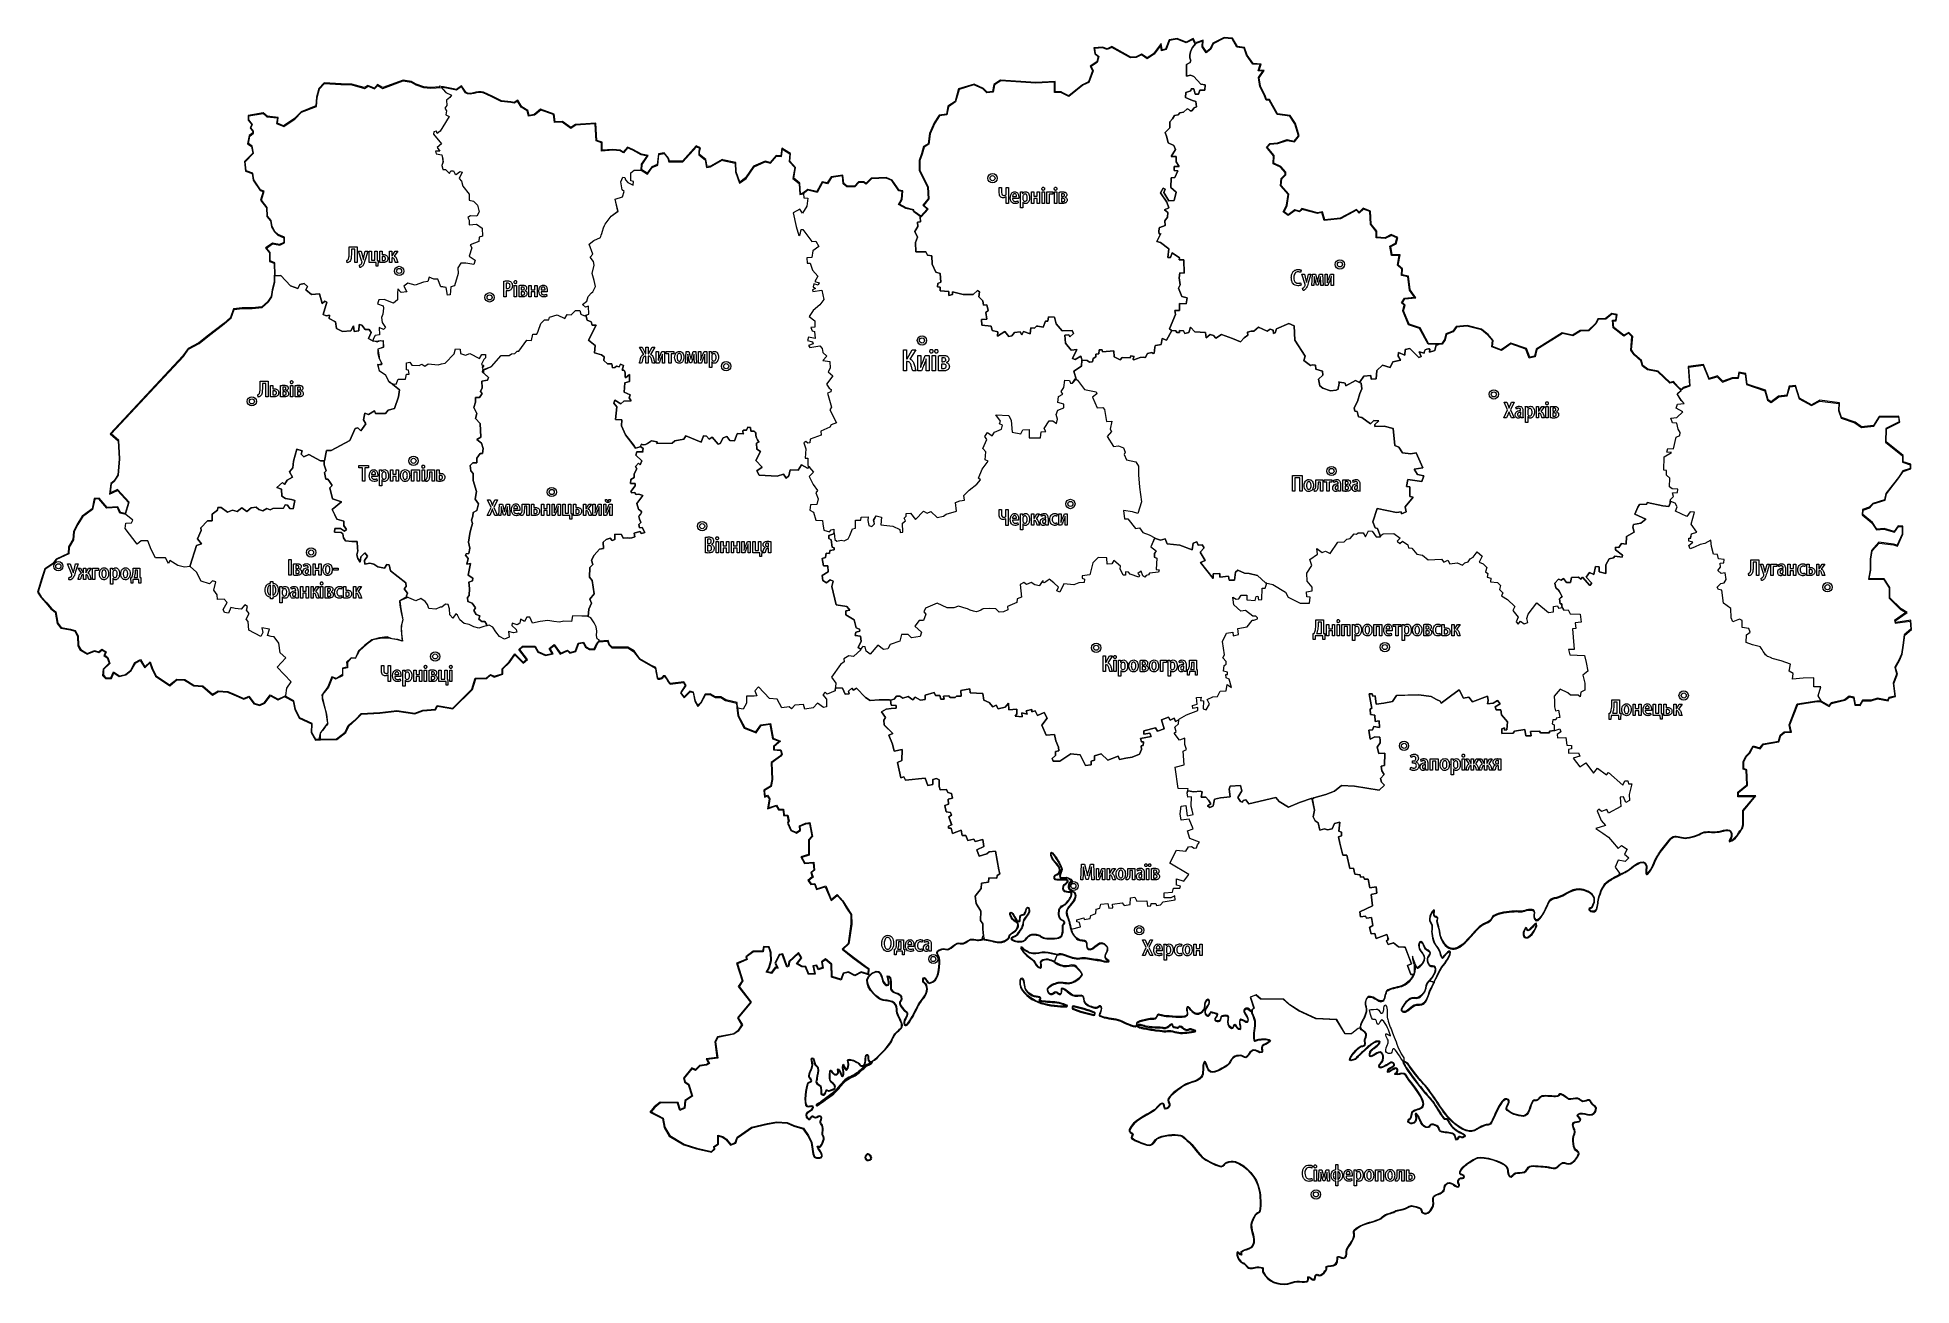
# Model space of a CAD drawing. Header units: millimetres. Extents: x -294 to 263, y -189 to 182.
import ezdxf

# ---------------------------------------------------------------- set-up
doc = ezdxf.new("R2010")
doc.units = ezdxf.units.MM
doc.header["$MEASUREMENT"] = 0
doc.layers.add('layer 1', color=7, linetype='Continuous')

msp = doc.modelspace()

# ---------------------------------------------------------------- linework, layer by layer
at = {"layer": 'layer 1', "color": 7, "lineweight": 9}
for points, knots in [([(12.4113, -71.1402), (12.3343, -70.9531), (12.2919, -70.747), (12.2919, -70.5298), (12.2919, -70.5298), (12.2919, -69.8605), (12.6956, -69.2965), (13.2764, -69.0654), (13.2764, -69.0654), (13.1595, -68.6876), (12.5366, -68.3759), (12.26, -68.2422), (12.26, -68.2422), (11.577, -67.9451), (10.667, -68.504), (9.8843, -68.0752), (9.8843, -68.0752), (9.356, -67.7857), (10.3275, -66.0461), (10.2926, -65.5571), (10.2926, -65.5571), (10.2324, -65.0145), (9.8701, -64.453), (9.6424, -63.9657), (9.6424, -63.9657), (9.4106, -63.5074), (7.8248, -60.8713), (7.3433, -60.6847), (7.3433, -60.6847), (7.3394, -60.6986), (7.3362, -60.7134), (7.3343, -60.7236), (7.3343, -60.7236), (7.2819, -60.9714), (7.2837, -61.2175), (7.3373, -61.4648), (7.3373, -61.4648), (7.7148, -63.2047), (10.5359, -64.5404), (9.8173, -66.4694), (9.8173, -66.4694), (9.5585, -67.1644), (8.4791, -67.236), (8.3212, -67.7917), (8.3212, -67.7917), (8.2734, -67.9738), (8.2434, -68.2076), (8.3702, -68.3662), (8.3702, -68.3662), (8.9141, -69.0467), (11.5298, -68.2086), (12.1266, -68.7738), (12.1266, -68.7738), (12.8558, -69.4106), (11.1406, -70.0712), (11.0065, -70.6291), (11.0065, -70.6291), (10.4034, -73.1373), (13.1993, -71.6625), (13.3716, -72.7556), (13.3716, -72.7556), (13.5539, -73.9123), (12.476, -74.9142), (11.8273, -75.7573), (11.8273, -75.7573), (11.3531, -76.3305), (10.5685, -76.4466), (10.1305, -76.9442), (10.1305, -76.9442), (9.4679, -77.6967), (9.5467, -79.3887), (10.0006, -80.2339), (10.0006, -80.2339), (10.215, -80.6649), (11.0807, -80.6618), (11.3461, -81.2662), (11.3461, -81.2662), (11.5453, -81.7197), (10.8975, -81.9706), (10.8473, -82.2156), (10.8473, -82.2156), (10.7544, -82.6697), (10.803, -83.2178), (10.8036, -83.6836), (10.8036, -83.6836), (10.8046, -84.5436), (10.6831, -85.3398), (9.9352, -85.8858), (9.9352, -85.8858), (9.0501, -86.4974), (5.94, -86.3219), (4.889, -86.0758), (4.889, -86.0758), (4.3042, -85.9389), (3.9185, -85.3341), (3.4002, -85.2468), (3.4002, -85.2468), (3.4002, -85.2468), (3.3886, -85.2445), (3.3886, -85.2445), (3.3886, -85.2445), (2.6354, -85.0713), (1.7209, -84.9285), (0.9825, -85.2363), (0.9825, -85.2363), (0.2013, -85.5369), (-0.0555, -86.8109), (-1.0519, -87.0637), (-1.0519, -87.0637), (-2.1922, -87.3529), (-3.6068, -87.2769), (-4.5779, -86.5493), (-4.5779, -86.5493), (-4.6747, -86.473), (-4.7461, -86.3693), (-4.7408, -86.2413), (-4.7408, -86.2413), (-4.7212, -85.7694), (-3.5742, -85.5713), (-3.2586, -85.2327), (-3.2586, -85.2327), (-2.9073, -84.8558), (-2.5646, -84.3796), (-2.2687, -83.9575), (-2.2687, -83.9575), (-1.9949, -83.5667), (-1.6364, -83.0513), (-1.4483, -82.6133), (-1.4483, -82.6133), (-1.2196, -81.9573), (-1.2716, -81.2343), (-0.963, -80.5885), (-0.963, -80.5885), (-0.5672, -79.7601), (0.3189, -79.0958), (0.5567, -78.2632), (0.5567, -78.2632), (0.6028, -78.0806), (0.6043, -77.8479), (0.5884, -77.6611), (0.5884, -77.6611), (0.5792, -77.5539), (0.4971, -76.9403), (0.2997, -77.0027), (0.2997, -77.0027), (0.2427, -77.0207), (0.1924, -77.0487), (0.1475, -77.0883), (0.1475, -77.0883), (-0.213, -77.4059), (-0.1733, -78.4328), (-0.6297, -78.9512), (-0.6297, -78.9512), (-0.939, -79.3314), (-1.5825, -79.1933), (-1.7697, -79.4505), (-1.7697, -79.4505), (-1.7697, -79.4505), (-1.7744, -79.4569), (-1.7744, -79.4569), (-1.7744, -79.4569), (-1.7744, -79.4569), (-1.7795, -79.4629), (-1.7795, -79.4629), (-1.7795, -79.4629), (-2.1066, -79.8448), (-1.6611, -80.9325), (-2.377, -81.183), (-2.377, -81.183), (-3.0037, -81.4023), (-3.5387, -80.1292), (-3.7609, -79.7105), (-3.7609, -79.7105), (-3.9052, -79.4387), (-4.3924, -78.4588), (-4.7729, -78.5095), (-4.7729, -78.5095), (-5.072, -78.562), (-4.5283, -79.7743), (-4.4647, -79.9202), (-4.4647, -79.9202), (-4.0183, -80.8724), (-2.959, -81.0052), (-2.5748, -81.7053), (-2.5748, -81.7053), (-2.2597, -82.2795), (-2.6319, -82.9765), (-2.9461, -83.4693), (-2.9461, -83.4693), (-3.211, -83.8652), (-3.548, -84.1377), (-3.9417, -84.3957), (-3.9417, -84.3957), (-4.2443, -84.5941), (-4.5909, -84.7852), (-4.8482, -85.0405), (-4.8482, -85.0405), (-4.8911, -85.083), (-4.9317, -85.1277), (-4.9695, -85.1748), (-4.9695, -85.1748), (-4.9695, -85.1748), (-4.977, -85.1835), (-4.977, -85.1835), (-4.977, -85.1835), (-5.2369, -85.4718), (-5.1081, -86.034), (-5.5069, -86.3516), (-5.5069, -86.3516), (-6.3036, -87.0399), (-7.1754, -87.392), (-8.231, -87.3834), (-8.231, -87.3834), (-9.7458, -87.371), (-11.1624, -86.652), (-12.6695, -86.592), (-12.6695, -86.592), (-12.6695, -86.592), (-12.8258, -86.5858), (-12.8258, -86.5858), (-12.8258, -86.5858), (-12.8258, -86.5858), (-12.9636, -85.9189), (-12.9636, -85.9189), (-12.9636, -85.9189), (-12.9636, -85.9189), (-13.1445, -86.5727), (-13.1445, -86.5727), (-13.1445, -86.5727), (-13.1445, -86.5727), (-13.2757, -86.5901), (-13.2757, -86.5901), (-13.2757, -86.5901), (-13.755, -86.6536), (-14.2206, -86.7508), (-14.7068, -86.7508), (-14.7068, -86.7508), (-15.3279, -86.7508), (-16.0901, -86.4391), (-16.6732, -86.5867), (-16.6732, -86.5867), (-17.467, -86.7696), (-18.0451, -87.5024), (-18.8613, -87.7318), (-18.8613, -87.7318), (-19.4868, -87.9396), (-20.1878, -87.527), (-20.697, -87.7262), (-20.697, -87.7262), (-21.6196, -88.1067), (-22.222, -89.0513), (-23.1986, -89.4209), (-23.1986, -89.4209), (-23.904, -89.6698), (-24.6171, -89.2382), (-25.2533, -89.4243), (-25.2533, -89.4243), (-27.7571, -90.1565), (-25.9828, -90.8431), (-25.9389, -92.5815), (-25.9389, -92.5815), (-25.8805, -94.8907), (-25.982, -98.9889), (-28.9218, -99.5233), (-28.9218, -99.5233), (-29.7994, -99.6443), (-29.9497, -98.0938), (-30.5125, -97.9903), (-30.5125, -97.9903), (-30.525, -97.9883), (-30.5367, -97.9886), (-30.5487, -97.9927), (-30.5487, -97.9927), (-30.7711, -98.0687), (-30.8119, -98.7319), (-30.7647, -98.9376), (-30.7647, -98.9376), (-30.6921, -99.3274), (-29.9535, -99.537), (-29.7808, -100.097), (-29.7808, -100.097), (-29.5363, -100.8895), (-29.5314, -101.6626), (-29.8219, -102.4426), (-29.8219, -102.4426), (-30.3003, -103.7273), (-31.4595, -104.7836), (-32.1597, -105.969), (-32.1597, -105.969), (-32.3443, -106.3005), (-32.5139, -106.6967), (-32.6838, -107.0407), (-32.6838, -107.0407), (-33.0349, -107.7515), (-33.3963, -108.4583), (-33.7774, -109.1535), (-33.7774, -109.1535), (-34.1606, -109.8524), (-34.5772, -110.5827), (-35.0492, -111.2252), (-35.0492, -111.2252), (-35.2734, -111.5302), (-35.7946, -112.2361), (-36.2463, -112.1027), (-36.2463, -112.1027), (-36.382, -112.0626), (-36.476, -111.9602), (-36.5378, -111.8368), (-36.5378, -111.8368), (-37.0235, -110.8656), (-35.6062, -109.3389), (-35.6943, -108.4214), (-35.6943, -108.4214), (-35.7421, -108.15), (-36.309, -107.9156), (-36.5192, -107.6537), (-36.5192, -107.6537), (-37.0209, -106.9816), (-37.6902, -106.4196), (-37.8961, -105.5618), (-37.8961, -105.5618), (-38.0167, -104.997), (-37.3885, -104.6008), (-37.3885, -104.1793), (-37.3885, -104.1793), (-37.3885, -102.1349), (-39.5614, -102.9516), (-40.3954, -101.5983), (-40.3954, -101.5983), (-40.9245, -100.7041), (-39.9913, -97.7768), (-41.3448, -97.5022), (-41.3448, -97.5022), (-41.3214, -97.5948), (-41.2921, -97.693), (-41.2777, -97.7469), (-41.2777, -97.7469), (-41.2068, -98.0115), (-41.1356, -98.2756), (-41.0769, -98.5432), (-41.0769, -98.5432), (-40.9734, -99.0151), (-40.722, -100.2827), (-41.5838, -100.1947), (-41.5838, -100.1947), (-41.7878, -100.1738), (-41.9776, -100.1087), (-42.1485, -99.995), (-42.1485, -99.995), (-43.765, -98.9198), (-42.632, -94.5825), (-45.9947, -96.6222), (-45.9947, -96.6222), (-49.4118, -98.695), (-45.8788, -102.5418), (-43.7806, -104.0156), (-43.7806, -104.0156), (-43.1869, -104.4327), (-42.2301, -104.481), (-41.526, -104.5711), (-41.526, -104.5711), (-40.4596, -104.7077), (-39.4763, -104.9463), (-38.8714, -105.9246), (-38.8714, -105.9246), (-38.4079, -106.6743), (-38.7561, -107.5652), (-38.499, -108.3372), (-38.499, -108.3372), (-38.1811, -109.3841), (-37.5079, -110.2879), (-37.1575, -111.3376), (-37.1575, -111.3376), (-36.5982, -113.1523), (-38.3896, -113.5779), (-39.1974, -114.7076), (-39.1974, -114.7076), (-39.8322, -115.5954), (-40.0537, -116.7097), (-40.7333, -117.5826), (-40.7333, -117.5826), (-41.3901, -118.4713), (-44.4066, -121.9295), (-45.9868, -122.8205), (-45.9868, -122.8205), (-45.9644, -122.8448), (-45.9465, -122.8747), (-45.9346, -122.9114), (-45.9346, -122.9114), (-45.8664, -123.1223), (-46.1002, -123.2883), (-46.2484, -123.389), (-46.2484, -123.389), (-46.4402, -123.5196), (-46.6517, -123.6353), (-46.8568, -123.7437), (-46.8568, -123.7437), (-47.1465, -123.8969), (-47.4465, -124.0457), (-47.7452, -124.1819), (-47.7452, -124.1819), (-48.8362, -125.1418), (-49.8765, -126.2337), (-51.101, -127.0223), (-51.101, -127.0223), (-51.8008, -127.473), (-52.6023, -127.693), (-53.3059, -128.11), (-53.3059, -128.11), (-53.7115, -128.3653), (-54.0708, -128.6761), (-54.403, -129.0204), (-54.403, -129.0204), (-55.4829, -130.1395), (-56.2034, -131.4389), (-57.4739, -132.4104), (-57.4739, -132.4104), (-59.0702, -133.6309), (-60.691, -134.8327), (-62.3735, -135.9324), (-62.3735, -135.9324), (-62.3735, -135.9324), (-62.5409, -136.0418), (-62.5409, -136.0418), (-62.5409, -136.0418), (-62.5409, -136.0418), (-62.7597, -135.707), (-62.7597, -135.707), (-62.7597, -135.707), (-62.7597, -135.707), (-62.5923, -135.5976), (-62.5923, -135.5976), (-62.5923, -135.5976), (-60.9182, -134.5033), (-59.3053, -133.3071), (-57.7169, -132.0926), (-57.7169, -132.0926), (-56.0893, -130.8481), (-55.2608, -128.8679), (-53.5144, -127.7687), (-53.5144, -127.7687), (-52.81, -127.3511), (-52.0047, -127.1285), (-51.3176, -126.6861), (-51.3176, -126.6861), (-50.1074, -125.9067), (-49.0672, -124.8099), (-47.9869, -123.8618), (-47.9869, -123.8618), (-47.9869, -123.8618), (-47.9646, -123.8422), (-47.9646, -123.8422), (-47.9646, -123.8422), (-47.9646, -123.8422), (-47.9378, -123.8301), (-47.9378, -123.8301), (-47.9378, -123.8301), (-47.7381, -123.739), (-47.0172, -123.3947), (-46.6001, -123.1424), (-46.6001, -123.1424), (-46.6001, -123.1424), (-46.6009, -123.1425), (-46.6009, -123.1425), (-46.6009, -123.1425), (-46.6009, -123.1425), (-46.6103, -123.0304), (-46.6103, -123.0304), (-46.6103, -123.0304), (-46.6131, -123.0303), (-46.6158, -123.0302), (-46.6186, -123.03), (-46.6186, -123.03), (-46.7031, -123.0266), (-46.7842, -123.0048), (-46.8581, -122.9633), (-46.8581, -122.9633), (-47.4635, -122.6235), (-47.2475, -120.9974), (-47.4833, -120.8276), (-47.4833, -120.8276), (-47.4933, -120.8271), (-47.5109, -120.8373), (-47.5277, -120.8444), (-47.5277, -120.8444), (-47.5638, -120.8582), (-47.5968, -120.8773), (-47.6267, -120.9017), (-47.6267, -120.9017), (-47.9198, -121.1419), (-47.9249, -121.9857), (-47.9429, -122.337), (-47.9429, -122.337), (-47.9897, -123.2488), (-48.0761, -124.4232), (-49.3262, -124.2091), (-49.3262, -124.2091), (-49.8362, -124.1218), (-49.9037, -123.5037), (-50.2143, -123.3279), (-50.2143, -123.3279), (-51.0682, -122.9261), (-52.1391, -122.1484), (-53.1116, -122.3545), (-53.1116, -122.3545), (-53.124, -122.3574), (-53.1473, -122.3639), (-53.1556, -122.3751), (-53.1556, -122.3751), (-53.225, -122.4696), (-53.064, -122.9958), (-53.0346, -123.1093), (-53.0346, -123.1093), (-52.9711, -123.3542), (-52.9063, -123.6433), (-52.9616, -123.8947), (-52.9616, -123.8947), (-53.0374, -124.2397), (-53.252, -125.3638), (-53.7628, -125.3366), (-53.7628, -125.3366), (-54.1191, -125.3177), (-54.3311, -124.7434), (-54.4404, -124.4643), (-54.4404, -124.4643), (-54.4649, -124.4018), (-54.5202, -124.2455), (-54.5786, -124.094), (-54.5786, -124.094), (-54.6016, -124.3311), (-54.6137, -124.6058), (-54.618, -124.6991), (-54.618, -124.6991), (-54.6835, -125.4851), (-54.2095, -126.3541), (-54.6437, -127.1133), (-54.6437, -127.1133), (-54.6888, -127.1921), (-54.7592, -127.2507), (-54.8519, -127.2614), (-54.8519, -127.2614), (-55.0853, -127.2885), (-55.2213, -126.9953), (-55.3027, -126.8225), (-55.3027, -126.8225), (-55.4175, -126.5789), (-55.5149, -126.3231), (-55.6177, -126.0741), (-55.6177, -126.0741), (-55.6763, -125.9323), (-55.9326, -125.3122), (-56.0795, -125.193), (-56.0795, -125.193), (-56.2565, -125.3778), (-55.8339, -126.1002), (-56.2072, -126.4827), (-56.2072, -126.4827), (-56.4055, -126.6859), (-56.6511, -126.8219), (-56.9422, -126.7953), (-56.9422, -126.7953), (-57.3049, -126.7622), (-57.6133, -126.4852), (-57.8496, -126.2295), (-57.8496, -126.2295), (-57.9323, -126.1401), (-58.2683, -125.7233), (-58.4242, -125.5805), (-58.4242, -125.5805), (-58.5748, -126.0633), (-58.6211, -128.0144), (-58.4976, -128.3113), (-58.4976, -128.3113), (-58.1881, -129.0557), (-56.9384, -129.4054), (-56.9809, -130.4058), (-56.9809, -130.4058), (-57.0152, -131.2142), (-58.1971, -131.3961), (-58.8111, -131.5787), (-58.8111, -131.5787), (-59.1208, -131.6877), (-59.4534, -131.3879), (-59.5776, -131.3912), (-59.5776, -131.3912), (-59.6431, -131.5179), (-59.7586, -131.9322), (-59.8106, -132.0628), (-59.8106, -132.0628), (-60.0707, -132.7157), (-60.521, -133.0896), (-61.1664, -132.5692), (-61.1664, -132.5692), (-61.3076, -132.4636), (-61.2977, -132.1475), (-61.3033, -131.9872), (-61.3033, -131.9872), (-61.3129, -131.7077), (-61.3161, -131.4287), (-61.3332, -131.1494), (-61.3332, -131.1494), (-61.3492, -130.8888), (-61.3891, -130.3759), (-61.5282, -130.1604), (-61.5282, -130.1604), (-61.806, -129.7596), (-62.4999, -129.6806), (-62.7304, -129.1356), (-62.7304, -129.1356), (-62.9333, -128.6558), (-62.6218, -128.2922), (-62.585, -127.8528), (-62.585, -127.8528), (-62.4646, -126.8272), (-62.1399, -125.7394), (-62.2663, -124.6968), (-62.2663, -124.6968), (-62.2876, -124.3997), (-62.8807, -124.08), (-63.0692, -123.7633), (-63.0692, -123.7633), (-63.226, -123.4997), (-63.2992, -123.1409), (-63.3612, -122.8421), (-63.3612, -122.8421), (-63.4062, -122.6253), (-63.5066, -121.7859), (-63.8532, -121.8461), (-63.8532, -121.8461), (-63.8888, -121.8523), (-63.9309, -121.8644), (-63.9543, -121.8941), (-63.9543, -121.8941), (-64.0757, -122.0484), (-63.8675, -122.7225), (-63.8206, -122.9006), (-63.8206, -122.9006), (-63.7418, -123.1995), (-63.6466, -123.5701), (-63.6894, -123.8791), (-63.6894, -123.8791), (-63.8438, -124.9947), (-64.7745, -126.3081), (-64.7091, -127.352), (-64.7091, -127.352), (-64.6873, -127.6999), (-63.9178, -128.0052), (-64.0417, -128.5814), (-64.0417, -128.5814), (-64.1285, -129.0995), (-64.9822, -129.056), (-65.0364, -129.2727), (-65.0364, -129.2727), (-65.3864, -130.4819), (-66.3272, -135.2301), (-65.2947, -136.1195), (-65.2947, -136.1195), (-65.165, -136.2217), (-64.8078, -136.1504), (-64.6597, -136.1215), (-64.6597, -136.1215), (-64.3098, -136.0534), (-63.4929, -135.8119), (-63.528, -136.4496), (-63.528, -136.4496), (-63.6017, -137.453), (-65.1595, -137.6077), (-65.3889, -138.346), (-65.3889, -138.346), (-65.555, -138.8806), (-65.2894, -139.6729), (-64.808, -139.9664), (-64.808, -139.9664), (-64.8047, -139.9683), (-64.7996, -139.9721), (-64.7957, -139.9729), (-64.7957, -139.9729), (-64.6477, -139.9392), (-64.3823, -139.2117), (-63.9426, -139.0857), (-63.9426, -139.0857), (-63.9426, -139.0857), (-63.9349, -139.0835), (-63.9349, -139.0835), (-63.9349, -139.0835), (-63.9349, -139.0835), (-63.9271, -139.082), (-63.9271, -139.082), (-63.9271, -139.082), (-63.4964, -138.9949), (-63.1973, -139.4277), (-62.8973, -139.4277), (-62.8973, -139.4277), (-62.4171, -139.4277), (-61.7503, -138.6521), (-61.2286, -139.1306), (-61.2286, -139.1306), (-61.2286, -139.1306), (-61.2226, -139.1362), (-61.2226, -139.1362), (-61.2226, -139.1362), (-61.2226, -139.1362), (-61.217, -139.1422), (-61.217, -139.1422), (-61.217, -139.1422), (-60.7194, -139.6801), (-61.4469, -140.4345), (-61.3597, -140.9284), (-61.3597, -140.9284), (-61.274, -141.3317), (-60.7659, -141.6003), (-60.6879, -142.1164), (-60.6879, -142.1164), (-60.525, -142.9108), (-60.7518, -143.6772), (-60.6864, -144.4574), (-60.6864, -144.4574), (-60.6208, -144.9531), (-60.2205, -145.3269), (-60.3375, -145.895), (-60.3375, -145.895), (-60.5027, -146.6973), (-60.8702, -147.5207), (-61.398, -148.1509), (-61.398, -148.1509), (-61.5869, -148.4031), (-61.8986, -148.2539), (-62.1398, -148.1754), (-62.1398, -148.1754), (-62.0168, -148.5299), (-61.7365, -148.9567), (-61.5624, -149.2351), (-61.5624, -149.2351), (-61.2827, -149.6826), (-60.6782, -150.5508), (-60.9157, -151.0953), (-60.9157, -151.0953), (-61.1562, -151.6466), (-62.0636, -151.6155), (-62.5549, -151.5805), (-62.5549, -151.5805), (-62.7683, -151.5751), (-63.0815, -151.3735), (-63.2585, -151.2638), (-63.2585, -151.2638), (-63.2585, -151.2638), (-63.3181, -151.2269), (-63.3181, -151.2269), (-63.3181, -151.2269), (-63.3181, -151.2269), (-63.6668, -150.2471), (-63.6668, -150.2471), (-63.6668, -150.2471), (-63.6668, -150.2471), (-64.1758, -146.9066), (-64.1758, -146.9066), (-64.1758, -146.9066), (-64.1758, -146.9066), (-65.1772, -144.9358), (-65.1772, -144.9358), (-65.1772, -144.9358), (-65.1772, -144.9358), (-66.6317, -142.8313), (-66.6317, -142.8313), (-66.6317, -142.8313), (-66.6317, -142.8313), (-69.3524, -141.9886), (-69.3524, -141.9886), (-69.3524, -141.9886), (-69.3524, -141.9886), (-71.3447, -141.1668), (-71.3447, -141.1668), (-71.3447, -141.1668), (-71.3447, -141.1668), (-74.3849, -140.9161), (-74.3849, -140.9161), (-74.3849, -140.9161), (-74.3849, -140.9161), (-77.2285, -141.4196), (-77.2285, -141.4196), (-77.2285, -141.4196), (-77.2285, -141.4196), (-81.8786, -142.4959), (-81.8786, -142.4959), (-81.8786, -142.4959), (-81.8786, -142.4959), (-84.7874, -144.584), (-84.7874, -144.584), (-84.7874, -144.584), (-84.7874, -144.584), (-86.0755, -145.4718), (-86.0755, -145.4718), (-86.0755, -145.4718), (-86.0755, -145.4718), (-86.6602, -147.093), (-86.6602, -147.093), (-86.6602, -147.093), (-86.6602, -147.093), (-88.1542, -147.6924), (-88.1542, -147.6924), (-88.1542, -147.6924), (-88.1542, -147.6924), (-89.572, -146.0032), (-89.572, -146.0032), (-89.572, -146.0032), (-89.572, -146.0032), (-90.6052, -145.2748), (-90.6052, -145.2748), (-90.6052, -145.2748), (-90.6052, -145.2748), (-91.8154, -144.9909), (-91.8154, -144.9909), (-91.8154, -144.9909), (-91.8154, -144.9909), (-91.759, -146.8447), (-91.759, -146.8447), (-91.759, -146.8447), (-91.759, -146.8447), (-91.759, -147.3654), (-91.759, -147.3654), (-91.759, -147.3654), (-91.759, -147.3654), (-92.9779, -148.2103), (-92.9779, -148.2103), (-92.9779, -148.2103), (-92.9779, -148.2103), (-92.8224, -148.8647), (-92.8224, -148.8647), (-92.8224, -148.8647), (-92.8224, -148.8647), (-93.8195, -149.7456), (-93.8195, -149.7456), (-93.8195, -149.7456), (-93.8195, -149.7456), (-98.3025, -148.7321), (-98.3025, -148.7321), (-98.3025, -148.7321), (-98.3025, -148.7321), (-102.1006, -147.5403), (-102.1006, -147.5403), (-102.1006, -147.5403), (-102.1006, -147.5403), (-106.4463, -144.9784), (-106.4463, -144.9784), (-106.4463, -144.9784), (-106.4463, -144.9784), (-107.9259, -142.3802), (-107.9259, -142.3802), (-107.9259, -142.3802), (-107.9259, -142.3802), (-108.4251, -139.7611), (-108.4251, -139.7611), (-108.4251, -139.7611), (-108.4251, -139.7611), (-112.1658, -137.8415), (-112.1658, -137.8415), (-112.1658, -137.8415), (-112.1658, -137.8415), (-110.911, -136.292), (-110.911, -136.292), (-110.911, -136.292), (-110.911, -136.292), (-109.1449, -134.8918), (-109.1449, -134.8918), (-109.1449, -134.8918), (-109.1449, -134.8918), (-103.8188, -134.9914), (-103.8188, -134.9914), (-103.8188, -134.9914), (-103.8188, -134.9914), (-103.171, -137.0883), (-103.171, -137.0883), (-103.171, -137.0883), (-103.171, -137.0883), (-101.9538, -136.5562), (-101.9538, -136.5562), (-101.9538, -136.5562), (-101.9538, -136.5562), (-101.7958, -134.4077), (-101.7958, -134.4077), (-101.7958, -134.4077), (-101.7958, -134.4077), (-99.7308, -133.0004), (-99.7308, -133.0004), (-99.7308, -133.0004), (-99.7308, -133.0004), (-100.7832, -129.6632), (-100.7832, -129.6632), (-100.7832, -129.6632), (-100.7832, -129.6632), (-101.8687, -128.9285), (-101.8687, -128.9285), (-101.8687, -128.9285), (-101.8687, -128.9285), (-102.242, -127.739), (-102.242, -127.739), (-102.242, -127.739), (-102.242, -127.739), (-99.7437, -124.6906), (-99.7437, -124.6906), (-99.7437, -124.6906), (-99.7437, -124.6906), (-98.6444, -125.2065), (-98.6444, -125.2065), (-98.6444, -125.2065), (-98.6444, -125.2065), (-97.4193, -123.9829), (-97.4193, -123.9829), (-97.4193, -123.9829), (-97.4193, -123.9829), (-95.383, -123.6604), (-95.383, -123.6604), (-95.383, -123.6604), (-95.383, -123.6604), (-94.7508, -123.2724), (-94.7508, -123.2724), (-94.7508, -123.2724), (-94.7508, -123.2724), (-95.4728, -122.0004), (-95.4728, -122.0004), (-95.4728, -122.0004), (-95.4728, -122.0004), (-92.2492, -121.5728), (-92.2492, -121.5728), (-92.2492, -121.5728), (-92.2492, -121.5728), (-92.9005, -116.9151), (-92.9005, -116.9151), (-92.9005, -116.9151), (-92.9005, -116.9151), (-92.0893, -115.433), (-92.0893, -115.433), (-92.0893, -115.433), (-92.0893, -115.433), (-87.2504, -114.499), (-87.2504, -114.499), (-87.2504, -114.499), (-87.2504, -114.499), (-86.0371, -113.6195), (-86.0371, -113.6195), (-86.0371, -113.6195), (-86.0371, -113.6195), (-84.8823, -111.9004), (-84.8823, -111.9004), (-84.8823, -111.9004), (-84.8823, -111.9004), (-86.1344, -109.7816), (-86.1344, -109.7816), (-86.1344, -109.7816), (-86.1344, -109.7816), (-82.2837, -105.1012), (-82.2837, -105.1012), (-82.2837, -105.1012), (-82.2837, -105.1012), (-85.9151, -100.4833), (-85.9151, -100.4833), (-85.9151, -100.4833), (-85.9151, -100.4833), (-84.7698, -98.7819), (-84.7698, -98.7819), (-84.7698, -98.7819), (-84.7698, -98.7819), (-86.3911, -93.5596), (-86.3911, -93.5596), (-86.3911, -93.5596), (-86.3911, -93.5596), (-83.4443, -92.3092), (-83.4443, -92.3092), (-83.4443, -92.3092), (-83.4443, -92.3092), (-83.6268, -91.5785), (-83.6268, -91.5785), (-83.6268, -91.5785), (-83.6268, -91.5785), (-81.4212, -89.96), (-81.4212, -89.96), (-81.4212, -89.96), (-81.4212, -89.96), (-78.6825, -89.96), (-78.6825, -89.96), (-78.6825, -89.96), (-78.6825, -89.96), (-78.4239, -88.5111), (-78.4239, -88.5111), (-78.4239, -88.5111), (-78.4239, -88.5111), (-76.6696, -88.6278), (-76.6696, -88.6278), (-76.6696, -88.6278), (-76.6696, -88.6278), (-76.1439, -90.3818), (-76.1439, -90.3818), (-76.1439, -90.3818), (-76.1439, -90.3818), (-76.0451, -92.7039), (-76.0451, -92.7039), (-76.0451, -92.7039), (-76.0451, -92.7039), (-76.6345, -94.8658), (-76.6345, -94.8658), (-76.6345, -94.8658), (-76.6345, -94.8658), (-77.2841, -96.0569), (-77.2841, -96.0569), (-77.2841, -96.0569), (-77.2841, -96.0569), (-76.0743, -96.3231), (-76.0743, -96.3231), (-76.0743, -96.3231), (-76.0743, -96.3231), (-74.9049, -94.7429), (-74.9049, -94.7429), (-74.9049, -94.7429), (-74.9049, -94.7429), (-74.334, -94.787), (-74.334, -94.787), (-74.334, -94.787), (-74.334, -94.787), (-75.0353, -93.5196), (-75.0353, -93.5196), (-75.0353, -93.5196), (-75.0353, -93.5196), (-73.7642, -90.9074), (-73.7642, -90.9074), (-73.7642, -90.9074), (-73.7642, -90.9074), (-72.6661, -90.6974), (-72.6661, -90.6974), (-72.6661, -90.6974), (-72.6661, -90.6974), (-71.3402, -94.4242), (-71.3402, -94.4242), (-71.3402, -94.4242), (-71.3402, -94.4242), (-71.0637, -94.302), (-71.0637, -94.302), (-71.0637, -94.302), (-71.0637, -94.302), (-70.878, -92.9984), (-70.878, -92.9984), (-70.878, -92.9984), (-70.878, -92.9984), (-67.9697, -90.3655), (-67.9697, -90.3655), (-67.9697, -90.3655), (-67.9697, -90.3655), (-66.9314, -91.9236), (-66.9314, -91.9236), (-66.9314, -91.9236), (-66.9314, -91.9236), (-68.2216, -93.6139), (-68.2216, -93.6139), (-68.2216, -93.6139), (-68.2216, -93.6139), (-66.8586, -94.4039), (-66.8586, -94.4039), (-66.8586, -94.4039), (-66.8586, -94.4039), (-65.76, -94.5063), (-65.76, -94.5063), (-65.76, -94.5063), (-65.76, -94.5063), (-64.8728, -96.6614), (-64.8728, -96.6614), (-64.8728, -96.6614), (-64.8728, -96.6614), (-63.2075, -96.6104), (-63.2075, -96.6104), (-63.2075, -96.6104), (-63.2075, -96.6104), (-63.7141, -94.2669), (-63.7141, -94.2669), (-63.7141, -94.2669), (-63.7141, -94.2669), (-62.5205, -94.1281), (-62.5205, -94.1281), (-62.5205, -94.1281), (-62.5205, -94.1281), (-62.0238, -95.2144), (-62.0238, -95.2144), (-62.0238, -95.2144), (-62.0238, -95.2144), (-60.8511, -94.8151), (-60.8511, -94.8151), (-60.8511, -94.8151), (-60.8511, -94.8151), (-61.1002, -93.1025), (-61.1002, -93.1025), (-61.1002, -93.1025), (-61.1002, -93.1025), (-59.9506, -92.2703), (-59.9506, -92.2703), (-59.9506, -92.2703), (-59.9506, -92.2703), (-58.0712, -93.8313), (-58.0712, -93.8313), (-58.0712, -93.8313), (-58.0712, -93.8313), (-57.9127, -97.4843), (-57.9127, -97.4843), (-57.9127, -97.4843), (-57.9127, -97.4843), (-55.3574, -98.3081), (-55.3574, -98.3081), (-55.3574, -98.3081), (-55.3574, -98.3081), (-54.7154, -96.4389), (-54.7154, -96.4389), (-54.7154, -96.4389), (-54.7154, -96.4389), (-53.0332, -96.081), (-53.0332, -96.081), (-53.0332, -96.081), (-53.0332, -96.081), (-51.1466, -97.0556), (-51.1466, -97.0556), (-51.1466, -97.0556), (-51.1466, -97.0556), (-49.3135, -96.076), (-49.3135, -96.076), (-49.3135, -96.076), (-49.3135, -96.076), (-47.2794, -96.6944), (-47.2794, -96.6944), (-47.2794, -96.6944), (-47.2794, -96.6944), (-47.2288, -95.2122), (-47.2288, -95.2122), (-47.2288, -95.2122), (-47.2288, -95.2122), (-48.1336, -94.6006), (-48.1336, -94.6006), (-48.1336, -94.6006), (-48.1336, -94.6006), (-51.7492, -91.9117), (-51.7492, -91.9117), (-51.7492, -91.9117), (-51.7492, -91.9117), (-54.9653, -89.3392), (-54.9653, -89.3392), (-54.9653, -89.3392), (-54.9653, -89.3392), (-53.1533, -87.6967), (-53.1533, -87.6967), (-53.1533, -87.6967), (-53.1533, -87.6967), (-52.3354, -81.8467), (-52.3354, -81.8467), (-52.3354, -81.8467), (-52.3354, -81.8467), (-52.429, -79.0439), (-52.429, -79.0439), (-52.429, -79.0439), (-52.429, -79.0439), (-53.647, -77.1684), (-53.647, -77.1684), (-53.647, -77.1684), (-53.647, -77.1684), (-54.9143, -75.0789), (-54.9143, -75.0789), (-54.9143, -75.0789), (-54.9143, -75.0789), (-56.4364, -73.3802), (-56.4364, -73.3802), (-56.4364, -73.3802), (-56.4364, -73.3802), (-58.2852, -74.8666), (-58.2852, -74.8666), (-58.2852, -74.8666), (-58.2852, -74.8666), (-59.9781, -70.7656), (-59.9781, -70.7656), (-59.9781, -70.7656), (-59.9781, -70.7656), (-62.6058, -71.5968), (-62.6058, -71.5968), (-62.6058, -71.5968), (-62.6058, -71.5968), (-63.1909, -69.9729), (-63.1909, -69.9729), (-63.1909, -69.9729), (-63.1909, -69.9729), (-64.3346, -70.1275), (-64.3346, -70.1275), (-64.3346, -70.1275), (-64.3346, -70.1275), (-65.1777, -68.882), (-65.1777, -68.882), (-65.1777, -68.882), (-65.1777, -68.882), (-63.866, -67.8306), (-63.866, -67.8306), (-63.866, -67.8306), (-63.866, -67.8306), (-64.3121, -66.4917), (-64.3121, -66.4917), (-64.3121, -66.4917), (-64.3121, -66.4917), (-63.3637, -65.7074), (-63.3637, -65.7074), (-63.3637, -65.7074), (-63.3637, -65.7074), (-63.5864, -63.6714), (-63.5864, -63.6714), (-63.5864, -63.6714), (-63.5864, -63.6714), (-66.2015, -63.8267), (-66.2015, -63.8267), (-66.2015, -63.8267), (-66.2015, -63.8267), (-67.3171, -61.9078), (-67.3171, -61.9078), (-67.3171, -61.9078), (-67.3171, -61.9078), (-65.0132, -61.206), (-65.0132, -61.206), (-65.0132, -61.206), (-65.0132, -61.206), (-65.0132, -56.8064), (-65.0132, -56.8064), (-65.0132, -56.8064), (-65.0132, -56.8064), (-64.0379, -55.7342), (-64.0379, -55.7342), (-64.0379, -55.7342), (-64.0379, -55.7342), (-64.7212, -51.9026), (-64.7212, -51.9026), (-64.7212, -51.9026), (-64.7212, -51.9026), (-65.7829, -52.0629), (-65.7829, -52.0629), (-65.7829, -52.0629), (-65.7829, -52.0629), (-67.4776, -52.734), (-67.4776, -52.734), (-67.4776, -52.734), (-67.4776, -52.734), (-67.384, -54.0543), (-67.384, -54.0543), (-67.384, -54.0543), (-67.384, -54.0543), (-68.6009, -54.7754), (-68.6009, -54.7754), (-68.6009, -54.7754), (-68.6009, -54.7754), (-70.265, -54.032), (-70.265, -54.032), (-70.265, -54.032), (-70.265, -54.032), (-71.2594, -51.8722), (-71.2594, -51.8722), (-71.2594, -51.8722), (-71.2594, -51.8722), (-70.9932, -51.2405), (-70.9932, -51.2405), (-70.9932, -51.2405), (-70.9932, -51.2405), (-71.3053, -49.6817), (-71.3053, -49.6817), (-71.3053, -49.6817), (-71.3053, -49.6817), (-72.4076, -49.5222), (-72.4076, -49.5222), (-72.4076, -49.5222), (-72.4076, -49.5222), (-72.5644, -47.8527), (-72.5644, -47.8527), (-72.5644, -47.8527), (-72.5644, -47.8527), (-73.9357, -47.8527), (-73.9357, -47.8527), (-73.9357, -47.8527), (-73.9357, -47.8527), (-74.5844, -46.7096), (-74.5844, -46.7096), (-74.5844, -46.7096), (-74.5844, -46.7096), (-77.1638, -47.5244), (-77.1638, -47.5244), (-77.1638, -47.5244), (-77.1638, -47.5244), (-76.7112, -44.6001), (-76.7112, -44.6001), (-76.7112, -44.6001), (-76.7112, -44.6001), (-77.2549, -43.7718), (-77.2549, -43.7718), (-77.2549, -43.7718), (-77.2549, -43.7718), (-78.1138, -44.0564), (-78.1138, -44.0564), (-78.1138, -44.0564), (-78.1138, -44.0564), (-78.3103, -42.0213), (-78.3103, -42.0213), (-78.3103, -42.0213), (-78.3103, -42.0213), (-76.2662, -40.8192), (-76.2662, -40.8192), (-76.2662, -40.8192), (-76.2662, -40.8192), (-75.8731, -38.8226), (-75.8731, -38.8226), (-75.8731, -38.8226), (-75.8731, -38.8226), (-76.0991, -33.79), (-76.0991, -33.79), (-76.0991, -33.79), (-76.0991, -33.79), (-73.3618, -31.8018), (-73.3618, -31.8018), (-73.3618, -31.8018), (-73.3618, -31.8018), (-73.0164, -31.2444), (-73.0164, -31.2444), (-73.0164, -31.2444), (-73.0164, -31.2444), (-73.3603, -30.2135), (-73.3603, -30.2135), (-73.3603, -30.2135), (-73.3603, -30.2135), (-75.4245, -30.05), (-75.4245, -30.05), (-75.4245, -30.05), (-75.4245, -30.05), (-75.4245, -28.9094), (-75.4245, -28.9094), (-75.4245, -28.9094), (-75.4245, -28.9094), (-73.6984, -27.4705), (-73.6984, -27.4705), (-73.6984, -27.4705), (-73.6984, -27.4705), (-75.6551, -26.7209), (-75.6551, -26.7209), (-75.6551, -26.7209), (-75.6551, -26.7209), (-76.5026, -22.3605), (-76.5026, -22.3605), (-76.5026, -22.3605), (-76.5026, -22.3605), (-79.0685, -22.7377), (-79.0685, -22.7377), (-79.0685, -22.7377), (-79.0685, -22.7377), (-80.5452, -24.9023), (-80.5452, -24.9023), (-80.5452, -24.9023), (-80.5452, -24.9023), (-84.1166, -23.542), (-84.1166, -23.542), (-84.1166, -23.542), (-84.1166, -23.542), (-86.0211, -19.9306), (-86.0211, -19.9306), (-86.0211, -19.9306), (-86.0211, -19.9306), (-86.3486, -17.407), (-86.3486, -17.407), (-86.3486, -17.407), (-86.3486, -17.407), (-86.3184, -17.2223), (-86.3184, -17.2223), (-86.3184, -17.2223), (-86.3184, -17.2223), (-86.4266, -16.0722), (-86.4266, -16.0722), (-86.4266, -16.0722), (-86.4266, -16.0722), (-89.6742, -15.3309), (-89.6742, -15.3309), (-89.6742, -15.3309), (-89.6742, -15.3309), (-91.091, -14.4153), (-91.091, -14.4153), (-91.091, -14.4153), (-91.091, -14.4153), (-92.7445, -14.4153), (-92.7445, -14.4153), (-92.7445, -14.4153), (-92.7445, -14.4153), (-94.331, -13.5277), (-94.331, -13.5277), (-94.331, -13.5277), (-94.331, -13.5277), (-95.6014, -13.6697), (-95.6014, -13.6697), (-95.6014, -13.6697), (-95.6014, -13.6697), (-96.9063, -16.0308), (-96.9063, -16.0308), (-96.9063, -16.0308), (-96.9063, -16.0308), (-97.9356, -17.0603), (-97.9356, -17.0603), (-97.9356, -17.0603), (-97.9356, -17.0603), (-98.8543, -15.5678), (-98.8543, -15.5678), (-98.8543, -15.5678), (-98.8543, -15.5678), (-99.3481, -12.9764), (-99.3481, -12.9764), (-99.3481, -12.9764), (-99.3481, -12.9764), (-100.2023, -12.7754), (-100.2023, -12.7754), (-100.2023, -12.7754), (-100.2023, -12.7754), (-102.0434, -14.5145), (-102.0434, -14.5145), (-102.0434, -14.5145), (-102.0434, -14.5145), (-103.1243, -13.0739), (-103.1243, -13.0739), (-103.1243, -13.0739), (-103.1243, -13.0739), (-101.6797, -10.8599), (-101.6797, -10.8599), (-101.6797, -10.8599), (-101.6797, -10.8599), (-102.2162, -9.9919), (-102.2162, -9.9919), (-102.2162, -9.9919), (-102.2162, -9.9919), (-106.1245, -10.4893), (-106.1245, -10.4893), (-106.1245, -10.4893), (-106.1245, -10.4893), (-106.1372, -10.4893), (-106.1372, -10.4893), (-106.1372, -10.4893), (-106.3162, -10.4893), (-106.4882, -10.1634), (-106.572, -10.0331), (-106.572, -10.0331), (-106.7431, -9.7674), (-106.9083, -9.4972), (-107.0741, -9.2281), (-107.0741, -9.2281), (-107.2252, -8.9828), (-107.376, -8.737), (-107.5308, -8.494), (-107.5308, -8.494), (-107.5835, -8.4113), (-107.6806, -8.2473), (-107.7557, -8.153), (-107.7557, -8.153), (-107.9058, -8.1436), (-108.1359, -8.1294), (-108.188, -8.256), (-108.188, -8.256), (-108.3644, -8.6845), (-108.7611, -8.8934), (-109.2019, -8.947), (-109.2019, -8.947), (-109.39, -8.9699), (-110.0417, -9.0098), (-110.0412, -8.7038), (-110.0412, -8.7038), (-110.0571, -8.5391), (-110.1018, -8.3411), (-110.1313, -8.1766), (-110.1313, -8.1766), (-110.193, -7.8331), (-110.2562, -7.4899), (-110.3196, -7.1468), (-110.3196, -7.1468), (-110.4109, -6.6525), (-110.5024, -6.1581), (-110.5955, -5.6642), (-110.5955, -5.6642), (-110.5955, -5.6642), (-112.0452, -4.9395), (-112.0452, -4.9395), (-112.0452, -4.9395), (-112.0452, -4.9395), (-115.2796, -3.0631), (-115.2796, -3.0631), (-115.2796, -3.0631), (-115.2796, -3.0631), (-117.0357, -0.7321), (-117.0357, -0.7321), (-117.0357, -0.7321), (-117.0357, -0.7321), (-118.8082, 0.3065), (-118.8082, 0.3065), (-118.8082, 0.3065), (-118.8082, 0.3065), (-123.5314, 0.4031), (-123.5314, 0.4031), (-123.5314, 0.4031), (-123.5314, 0.4031), (-124.3869, 1.259), (-124.3869, 1.259), (-124.3869, 1.259), (-124.3869, 1.259), (-124.7665, 2.3391), (-124.7665, 2.3391), (-124.7665, 2.3391), (-124.7665, 2.3391), (-127.2637, 2.1613), (-127.2637, 2.1613), (-127.2637, 2.1613), (-127.2637, 2.1613), (-127.4246, 2.093), (-127.4246, 2.093), (-127.4246, 2.093), (-127.4246, 2.093), (-127.8144, 1.6714), (-127.8144, 1.6714), (-127.8144, 1.6714), (-127.8144, 1.6714), (-128.6196, -0.1098), (-128.6196, -0.1098), (-128.6196, -0.1098), (-128.6196, -0.1098), (-130.1413, -0.1098), (-130.1413, -0.1098), (-130.1413, -0.1098), (-130.1413, -0.1098), (-131.3174, 0.5474), (-131.3174, 0.5474), (-131.3174, 0.5474), (-131.3174, 0.5474), (-132.1057, 1.8193), (-132.1057, 1.8193), (-132.1057, 1.8193), (-132.1057, 1.8193), (-133.3887, 1.6055), (-133.3887, 1.6055), (-133.3887, 1.6055), (-133.3887, 1.6055), (-134.2151, -0.7469), (-134.2151, -0.7469), (-134.2151, -0.7469), (-134.2151, -0.7469), (-136.0174, -1.2154), (-136.0174, -1.2154), (-136.0174, -1.2154), (-136.0174, -1.2154), (-136.7687, -0.5585), (-136.7687, -0.5585), (-136.7687, -0.5585), (-136.7687, -0.5585), (-138.8763, -1.4986), (-138.8763, -1.4986), (-138.8763, -1.4986), (-138.8763, -1.4986), (-140.7028, 1.081), (-140.7028, 1.081), (-140.7028, 1.081), (-140.7028, 1.081), (-141.9001, 0.1381), (-141.9001, 0.1381), (-141.9001, 0.1381), (-141.9001, 0.1381), (-140.9529, -1.4506), (-140.9529, -1.4506), (-140.9529, -1.4506), (-140.9529, -1.4506), (-143.3018, -1.9718), (-143.3018, -1.9718), (-143.3018, -1.9718), (-143.3018, -1.9718), (-145.5923, -0.8946), (-145.5923, -0.8946), (-145.5923, -0.8946), (-145.5923, -0.8946), (-146.4926, 0.6568), (-146.4926, 0.6568), (-146.4926, 0.6568), (-146.4926, 0.6568), (-150.0054, 0.6568), (-150.0054, 0.6568), (-150.0054, 0.6568), (-150.0054, 0.6568), (-150.9565, -0.1888), (-150.9565, -0.1888), (-150.9565, -0.1888), (-150.9565, -0.1888), (-148.622, -3.132), (-148.622, -3.132), (-148.622, -3.132), (-148.622, -3.132), (-149.902, -4.2036), (-149.902, -4.2036), (-149.902, -4.2036), (-149.902, -4.2036), (-152.385, -1.7207), (-152.385, -1.7207), (-152.385, -1.7207), (-152.385, -1.7207), (-153.9531, -3.9685), (-153.9531, -3.9685), (-153.9531, -3.9685), (-153.9531, -3.9685), (-156.0128, -5.9354), (-156.0128, -5.9354), (-156.0128, -5.9354), (-156.0128, -5.9354), (-156.0128, -7.5296), (-156.0128, -7.5296), (-156.0128, -7.5296), (-156.0128, -7.5296), (-158.5635, -8.333), (-158.5635, -8.333), (-158.5635, -8.333), (-158.5635, -8.333), (-159.6013, -7.7836), (-159.6013, -7.7836), (-159.6013, -7.7836), (-159.6013, -7.7836), (-160.7336, -8.7937), (-160.7336, -8.7937), (-160.7336, -8.7937), (-160.7336, -8.7937), (-164.0167, -8.887), (-164.0167, -8.887), (-164.0167, -8.887), (-164.0167, -8.887), (-165.0106, -12.056), (-165.0106, -12.056), (-165.0106, -12.056), (-165.0106, -12.056), (-170.8361, -17.8163), (-170.8361, -17.8163), (-170.8361, -17.8163), (-170.8361, -17.8163), (-175.4254, -17.0577), (-175.4254, -17.0577), (-175.4254, -17.0577), (-175.4254, -17.0577), (-175.9846, -18.1131), (-175.9846, -18.1131), (-175.9846, -18.1131), (-175.9846, -18.1131), (-179.7684, -18.3737), (-179.7684, -18.3737), (-179.7684, -18.3737), (-179.7684, -18.3737), (-182.122, -19.3089), (-182.122, -19.3089), (-182.122, -19.3089), (-182.122, -19.3089), (-187.5463, -18.4744), (-187.5463, -18.4744), (-187.5463, -18.4744), (-187.5463, -18.4744), (-192.5385, -19.0459), (-192.5385, -19.0459), (-192.5385, -19.0459), (-192.5385, -19.0459), (-198.0241, -19.3928), (-198.0241, -19.3928), (-198.0241, -19.3928), (-198.0241, -19.3928), (-199.7328, -21.101), (-199.7328, -21.101), (-199.7328, -21.101), (-199.7328, -21.101), (-201.8148, -22.9318), (-201.8148, -22.9318), (-201.8148, -22.9318), (-201.8148, -22.9318), (-202.7442, -24.852), (-202.7442, -24.852), (-202.7442, -24.852), (-202.7442, -24.852), (-205.4204, -26.9338), (-205.4204, -26.9338), (-205.4204, -26.9338), (-205.4204, -26.9338), (-210.2706, -27.0223), (-210.2706, -27.0223), (-210.2706, -27.0223), (-210.2706, -27.0223), (-211.7338, -27.1361), (-211.7338, -27.1361), (-211.7338, -27.1361), (-211.7338, -27.1361), (-213.0048, -24.8697), (-213.0048, -24.8697), (-213.0048, -24.8697), (-213.0048, -24.8697), (-212.9432, -22.2613), (-212.9432, -22.2613), (-212.9432, -22.2613), (-212.9432, -22.2613), (-216.559, -20.5948), (-216.559, -20.5948), (-216.559, -20.5948), (-216.559, -20.5948), (-217.8809, -17.9872), (-217.8809, -17.9872), (-217.8809, -17.9872), (-217.8809, -17.9872), (-218.3786, -15.529), (-218.3786, -15.529), (-218.3786, -15.529), (-218.3786, -15.529), (-220.8244, -14.2113), (-220.8244, -14.2113), (-220.8244, -14.2113), (-220.8244, -14.2113), (-220.85, -14.1774), (-220.85, -14.1774), (-220.85, -14.1774), (-221.3704, -14.429), (-221.8919, -14.6794), (-222.4159, -14.9228), (-222.4159, -14.9228), (-222.5459, -14.9832), (-222.6896, -15.0553), (-222.8238, -15.1059), (-222.8238, -15.1059), (-222.8238, -15.1059), (-222.9098, -15.1384), (-222.9098, -15.1384), (-222.9098, -15.1384), (-222.9098, -15.1384), (-225.1702, -13.9005), (-225.1702, -13.9005), (-225.1702, -13.9005), (-225.1702, -13.9005), (-226.789, -16.0697), (-226.789, -16.0697), (-226.789, -16.0697), (-226.789, -16.0697), (-228.3353, -16.791), (-228.3353, -16.791), (-228.3353, -16.791), (-228.3353, -16.791), (-230.1356, -16.3415), (-230.1356, -16.3415), (-230.1356, -16.3415), (-230.1356, -16.3415), (-231.6165, -14.3055), (-231.6165, -14.3055), (-231.6165, -14.3055), (-231.6165, -14.3055), (-233.049, -14.9462), (-233.049, -14.9462), (-233.049, -14.9462), (-233.049, -14.9462), (-236.0701, -13.6652), (-236.0701, -13.6652), (-236.0701, -13.6652), (-236.0701, -13.6652), (-237.8901, -12.8482), (-237.8901, -12.8482), (-237.8901, -12.8482), (-237.8901, -12.8482), (-240.6333, -12.6624), (-240.6333, -12.6624), (-240.6333, -12.6624), (-240.6333, -12.6624), (-242.3972, -13.7288), (-242.3972, -13.7288), (-242.3972, -13.7288), (-242.3972, -13.7288), (-245.3934, -11.1551), (-245.3934, -11.1551), (-245.3934, -11.1551), (-245.3934, -11.1551), (-247.9966, -10.9967), (-247.9966, -10.9967), (-247.9966, -10.9967), (-247.9966, -10.9967), (-250.6792, -9.3036), (-250.6792, -9.3036), (-250.6792, -9.3036), (-250.6792, -9.3036), (-252.9757, -9.1529), (-252.9757, -9.1529), (-252.9757, -9.1529), (-252.9757, -9.1529), (-255.1388, -10.9532), (-255.1388, -10.9532), (-255.1388, -10.9532), (-255.1388, -10.9532), (-259.3293, -8.0931), (-259.3293, -8.0931), (-259.3293, -8.0931), (-259.3293, -8.0931), (-260.4451, -5.8626), (-260.4451, -5.8626), (-260.4451, -5.8626), (-260.4451, -5.8626), (-261.0212, -4.1343), (-261.0212, -4.1343), (-261.0212, -4.1343), (-261.0212, -4.1343), (-262.5695, -5.5902), (-262.5695, -5.5902), (-262.5695, -5.5902), (-262.5695, -5.5902), (-263.8792, -3.4308), (-263.8792, -3.4308), (-263.8792, -3.4308), (-263.8792, -3.4308), (-265.3206, -4.1792), (-265.3206, -4.1792), (-265.3206, -4.1792), (-265.3206, -4.1792), (-266.5871, -6.4265), (-266.5871, -6.4265), (-266.5871, -6.4265), (-266.5871, -6.4265), (-268.1531, -7.727), (-268.1531, -7.727), (-268.1531, -7.727), (-268.1531, -7.727), (-270.1366, -8.1712), (-270.1366, -8.1712), (-270.1366, -8.1712), (-270.1366, -8.1712), (-271.7651, -7.075), (-271.7651, -7.075), (-271.7651, -7.075), (-271.7651, -7.075), (-272.4886, -8.7329), (-272.4886, -8.7329), (-272.4886, -8.7329), (-272.4886, -8.7329), (-274.2002, -8.7329), (-274.2002, -8.7329), (-274.2002, -8.7329), (-274.2002, -8.7329), (-275.0917, -7.8785), (-275.0917, -7.8785), (-275.0917, -7.8785), (-275.0917, -7.8785), (-274.9865, -6.0179), (-274.9865, -6.0179), (-274.9865, -6.0179), (-274.9865, -6.0179), (-273.1683, -4.2293), (-273.1683, -4.2293), (-273.1683, -4.2293), (-273.1683, -4.2293), (-273.7142, -2.6209), (-273.7142, -2.6209), (-273.7142, -2.6209), (-273.7142, -2.6209), (-274.7209, -1.8915), (-274.7209, -1.8915), (-274.7209, -1.8915), (-274.7209, -1.8915), (-274.2798, -0.9151), (-274.2798, -0.9151), (-274.2798, -0.9151), (-274.2798, -0.9151), (-275.2869, -0.3105), (-275.2869, -0.3105), (-275.2869, -0.3105), (-275.2869, -0.3105), (-276.2556, -1.0599), (-276.2556, -1.0599), (-276.2556, -1.0599), (-276.2556, -1.0599), (-277.4691, -0.6341), (-277.4691, -0.6341), (-277.4691, -0.6341), (-277.4691, -0.6341), (-279.6942, -1.5382), (-279.6942, -1.5382), (-279.6942, -1.5382), (-279.6942, -1.5382), (-281.7416, -0.3098), (-281.7416, -0.3098), (-281.7416, -0.3098), (-281.7416, -0.3098), (-282.463, 0.9598), (-282.463, 0.9598), (-282.463, 0.9598), (-282.463, 0.9598), (-282.5572, 3.8339), (-282.5572, 3.8339), (-282.5572, 3.8339), (-282.5572, 3.8339), (-283.4198, 5.3198), (-283.4198, 5.3198), (-283.4198, 5.3198), (-283.4198, 5.3198), (-284.6738, 5.708), (-284.6738, 5.708), (-284.6738, 5.708), (-284.6738, 5.708), (-287.5166, 6.1984), (-287.5166, 6.1984), (-287.5166, 6.1984), (-287.5166, 6.1984), (-288.5845, 7.5758), (-288.5845, 7.5758), (-288.5845, 7.5758), (-288.5845, 7.5758), (-289.1849, 10.9952), (-289.1849, 10.9952), (-289.1849, 10.9952), (-289.1849, 10.9952), (-290.4821, 11.9518), (-290.4821, 11.9518), (-290.4821, 11.9518), (-290.4821, 11.9518), (-291.899, 13.6578), (-291.899, 13.6578), (-291.899, 13.6578), (-291.899, 13.6578), (-293.5045, 15.4251), (-293.5045, 15.4251), (-293.5045, 15.4251), (-293.5045, 15.4251), (-294.4899, 16.954), (-294.4899, 16.954), (-294.4899, 16.954), (-294.4899, 16.954), (-293.2809, 20.9086), (-293.2809, 20.9086), (-293.2809, 20.9086), (-293.2809, 20.9086), (-292.3321, 23.9162), (-292.3321, 23.9162), (-292.3321, 23.9162), (-292.3321, 23.9162), (-290.0333, 25.3743), (-290.0333, 25.3743), (-290.0333, 25.3743), (-290.0333, 25.3743), (-288.9383, 26.7904), (-288.9383, 26.7904), (-288.9383, 26.7904), (-288.9383, 26.7904), (-285.3312, 28.4525), (-285.3312, 28.4525), (-285.3312, 28.4525), (-285.3312, 28.4525), (-285.2396, 30.3913), (-285.2396, 30.3913), (-285.2396, 30.3913), (-285.2396, 30.3913), (-283.9908, 32.5686), (-283.9908, 32.5686), (-283.9908, 32.5686), (-283.9908, 32.5686), (-283.7363, 35.0203), (-283.7363, 35.0203), (-283.7363, 35.0203), (-283.7363, 35.0203), (-282.6938, 37.1383), (-282.6938, 37.1383), (-282.6938, 37.1383), (-282.6938, 37.1383), (-281.1669, 39.5408), (-281.1669, 39.5408), (-281.1669, 39.5408), (-281.1669, 39.5408), (-280.1144, 40.3315), (-280.1144, 40.3315), (-280.1144, 40.3315), (-280.1144, 40.3315), (-278.2592, 41.6919), (-278.2592, 41.6919), (-278.2592, 41.6919), (-278.2592, 41.6919), (-277.5732, 44.7962), (-277.5732, 44.7962), (-277.5732, 44.7962), (-277.5732, 44.7962), (-276.1422, 44.912), (-276.1422, 44.912), (-276.1422, 44.912), (-276.1422, 44.912), (-273.7763, 42.1306), (-273.7763, 42.1306), (-273.7763, 42.1306), (-273.7763, 42.1306), (-270.545, 42.2924), (-270.545, 42.2924), (-270.545, 42.2924), (-270.545, 42.2924), (-269.7963, 40.6621), (-269.7963, 40.6621), (-269.7963, 40.6621), (-269.7963, 40.6621), (-268.4032, 40.339), (-268.4032, 40.339), (-268.4032, 40.339), (-268.4032, 40.339), (-267.4459, 43.6312), (-267.4459, 43.6312), (-267.4459, 43.6312), (-267.4459, 43.6312), (-270.7178, 47.2371), (-270.7178, 47.2371), (-270.7178, 47.2371), (-270.7178, 47.2371), (-273.0251, 46.1195), (-273.0251, 46.1195), (-273.0251, 46.1195), (-273.0251, 46.1195), (-272.6166, 49.2413), (-272.6166, 49.2413), (-272.6166, 49.2413), (-272.6166, 49.2413), (-271.6886, 50.1028), (-271.6886, 50.1028), (-271.6886, 50.1028), (-271.6886, 50.1028), (-270.6104, 51.8278), (-270.6104, 51.8278), (-270.6104, 51.8278), (-270.6104, 51.8278), (-270.2009, 56.6211), (-270.2009, 56.6211), (-270.2009, 56.6211), (-270.2009, 56.6211), (-270.452, 61.9843), (-270.452, 61.9843), (-270.452, 61.9843), (-270.452, 61.9843), (-272.81, 64.0763), (-272.81, 64.0763), (-272.81, 64.0763), (-272.81, 64.0763), (-251.1856, 87.2422), (-251.1856, 87.2422), (-251.1856, 87.2422), (-251.1856, 87.2422), (-249.6344, 89.4407), (-249.6344, 89.4407), (-249.6344, 89.4407), (-249.6344, 89.4407), (-246.5103, 91.1471), (-246.5103, 91.1471), (-246.5103, 91.1471), (-246.5103, 91.1471), (-243.9355, 93.1497), (-243.9355, 93.1497), (-243.9355, 93.1497), (-243.9355, 93.1497), (-239.0543, 96.9138), (-239.0543, 96.9138), (-239.0543, 96.9138), (-239.0543, 96.9138), (-236.9921, 98.6641), (-236.9921, 98.6641), (-236.9921, 98.6641), (-236.9921, 98.6641), (-236.139, 101.2195), (-236.139, 101.2195), (-236.139, 101.2195), (-236.139, 101.2195), (-233.5758, 101.5907), (-233.5758, 101.5907), (-233.5758, 101.5907), (-233.5758, 101.5907), (-230.6339, 101.5907), (-230.6339, 101.5907), (-230.6339, 101.5907), (-230.6339, 101.5907), (-227.673, 101.9021), (-227.673, 101.9021), (-227.673, 101.9021), (-227.673, 101.9021), (-225.8901, 103.4395), (-225.8901, 103.4395), (-225.8901, 103.4395), (-225.8901, 103.4395), (-224.9375, 104.9132), (-224.9375, 104.9132), (-224.9375, 104.9132), (-224.9375, 104.9132), (-224.5928, 106.9543), (-224.5928, 106.9543), (-224.5928, 106.9543), (-224.5928, 106.9543), (-224.085, 109.2395), (-224.085, 109.2395), (-224.085, 109.2395), (-224.085, 109.2395), (-224.0154, 111.3205), (-224.0154, 111.3205), (-224.0154, 111.3205), (-224.0154, 111.3205), (-223.9302, 111.3252), (-223.9302, 111.3252), (-223.9302, 111.3252), (-223.9302, 111.3252), (-224.0182, 114.8545), (-224.0182, 114.8545), (-224.0182, 114.8545), (-224.0182, 114.8545), (-225.4267, 115.3666), (-225.4267, 115.3666), (-225.4267, 115.3666), (-225.4267, 115.3666), (-225.4267, 117.9577), (-225.4267, 117.9577), (-225.4267, 117.9577), (-225.4267, 117.9577), (-226.6398, 119.4129), (-226.6398, 119.4129), (-226.6398, 119.4129), (-226.6398, 119.4129), (-224.5346, 120.8287), (-224.5346, 120.8287), (-224.5346, 120.8287), (-224.5346, 120.8287), (-222.4097, 120.4102), (-222.4097, 120.4102), (-222.4097, 120.4102), (-222.4097, 120.4102), (-221.1466, 120.9987), (-221.1466, 120.9987), (-221.1466, 120.9987), (-221.1466, 120.9987), (-221.1466, 122.4352), (-221.1466, 122.4352), (-221.1466, 122.4352), (-221.1466, 122.4352), (-222.9095, 123.2254), (-222.9095, 123.2254), (-222.9095, 123.2254), (-222.9095, 123.2254), (-223.9792, 124.1936), (-223.9792, 124.1936), (-223.9792, 124.1936), (-223.9792, 124.1936), (-224.8438, 125.6908), (-224.8438, 125.6908), (-224.8438, 125.6908), (-224.8438, 125.6908), (-225.0972, 127.431), (-225.0972, 127.431), (-225.0972, 127.431), (-225.0972, 127.431), (-226.1912, 128.7812), (-226.1912, 128.7812), (-226.1912, 128.7812), (-226.1912, 128.7812), (-226.2857, 131.3695), (-226.2857, 131.3695), (-226.2857, 131.3695), (-226.2857, 131.3695), (-228.0671, 133.6038), (-228.0671, 133.6038), (-228.0671, 133.6038), (-228.0671, 133.6038), (-227.2661, 136.1941), (-227.2661, 136.1941), (-227.2661, 136.1941), (-227.2661, 136.1941), (-228.2262, 136.4761), (-228.2262, 136.4761), (-228.2262, 136.4761), (-228.2262, 136.4761), (-230.3053, 139.5458), (-230.3053, 139.5458), (-230.3053, 139.5458), (-230.3053, 139.5458), (-230.5515, 141.5448), (-230.5515, 141.5448), (-230.5515, 141.5448), (-230.5515, 141.5448), (-232.567, 142.2157), (-232.567, 142.2157), (-232.567, 142.2157), (-232.567, 142.2157), (-232.8434, 145.1198), (-232.8434, 145.1198), (-232.8434, 145.1198), (-232.8434, 145.1198), (-230.4247, 147.634), (-230.4247, 147.634), (-230.4247, 147.634), (-230.4247, 147.634), (-230.805, 149.5647), (-230.805, 149.5647), (-230.805, 149.5647), (-230.805, 149.5647), (-231.929, 150.4243), (-231.929, 150.4243), (-231.929, 150.4243), (-231.929, 150.4243), (-231.4765, 152.8242), (-231.4765, 152.8242), (-231.4765, 152.8242), (-231.4765, 152.8242), (-230.4083, 153.6411), (-230.4083, 153.6411), (-230.4083, 153.6411), (-230.4083, 153.6411), (-230.4083, 154.0823), (-230.4083, 154.0823), (-230.4083, 154.0823), (-230.4083, 154.0823), (-231.1746, 155.1156), (-231.1746, 155.1156), (-231.1746, 155.1156), (-231.1746, 155.1156), (-230.7006, 156.129), (-230.7006, 156.129), (-230.7006, 156.129), (-230.7006, 156.129), (-231.8173, 157.4326), (-231.8173, 157.4326), (-231.8173, 157.4326), (-231.8173, 157.4326), (-231.7414, 158.853), (-231.7414, 158.853), (-231.7414, 158.853), (-231.7414, 158.853), (-227.272, 159.6325), (-227.272, 159.6325), (-227.272, 159.6325), (-227.272, 159.6325), (-226.1616, 158.6201), (-226.1616, 158.6201), (-226.1616, 158.6201), (-226.1616, 158.6201), (-222.8253, 158.2527), (-222.8253, 158.2527), (-222.8253, 158.2527), (-222.8253, 158.2527), (-223.0891, 156.5419), (-223.0891, 156.5419), (-223.0891, 156.5419), (-223.0891, 156.5419), (-221.2251, 155.7787), (-221.2251, 155.7787), (-221.2251, 155.7787), (-221.2251, 155.7787), (-217.9791, 157.9125), (-217.9791, 157.9125), (-217.9791, 157.9125), (-217.9791, 157.9125), (-216.0471, 159.9398), (-216.0471, 159.9398), (-216.0471, 159.9398), (-216.0471, 159.9398), (-211.6493, 161.6671), (-211.6493, 161.6671), (-211.6493, 161.6671), (-211.6493, 161.6671), (-211.4038, 164.2441), (-211.4038, 164.2441), (-211.4038, 164.2441), (-211.4038, 164.2441), (-210.7169, 166.8323), (-210.7169, 166.8323), (-210.7169, 166.8323), (-210.7169, 166.8323), (-209.1173, 168.5329), (-209.1173, 168.5329), (-209.1173, 168.5329), (-209.1173, 168.5329), (-204.1393, 168.2723), (-204.1393, 168.2723), (-204.1393, 168.2723), (-204.1393, 168.2723), (-200.9239, 168.1114), (-200.9239, 168.1114), (-200.9239, 168.1114), (-200.9239, 168.1114), (-197.2182, 167.1068), (-197.2182, 167.1068), (-197.2182, 167.1068), (-197.2182, 167.1068), (-196.1181, 167.7874), (-196.1181, 167.7874), (-196.1181, 167.7874), (-196.1181, 167.7874), (-194.2058, 166.9719), (-194.2058, 166.9719), (-194.2058, 166.9719), (-194.2058, 166.9719), (-193.2671, 168.0078), (-193.2671, 168.0078), (-193.2671, 168.0078), (-193.2671, 168.0078), (-191.7066, 167.1106), (-191.7066, 167.1106), (-191.7066, 167.1106), (-191.7066, 167.1106), (-185.6141, 169.3003), (-185.6141, 169.3003), (-185.6141, 169.3003), (-185.6141, 169.3003), (-183.1663, 168.936), (-183.1663, 168.936), (-183.1663, 168.936), (-183.1663, 168.936), (-181.7426, 168.1593), (-181.7426, 168.1593), (-181.7426, 168.1593), (-181.7426, 168.1593), (-179.5152, 167.3442), (-179.5152, 167.3442), (-179.5152, 167.3442), (-179.5152, 167.3442), (-177.4472, 167.1876), (-177.4472, 167.1876), (-177.4472, 167.1876), (-177.4472, 167.1876), (-174.6971, 167.3251), (-174.6971, 167.3251), (-174.6971, 167.3251), (-174.6971, 167.3251), (-174.9021, 167.5529), (-174.9021, 167.5529), (-174.9021, 167.5529), (-174.9021, 167.5529), (-173.8404, 167.3469), (-173.8404, 167.3469), (-173.8404, 167.3469), (-173.8404, 167.3469), (-173.6106, 167.3469), (-173.6106, 167.3469), (-173.6106, 167.3469), (-173.6106, 167.3469), (-173.6106, 167.3023), (-173.6106, 167.3023), (-173.6106, 167.3023), (-173.6106, 167.3023), (-171.1896, 166.8326), (-171.1896, 166.8326), (-171.1896, 166.8326), (-171.1896, 166.8326), (-169.7717, 166.5912), (-169.7717, 166.5912), (-169.7717, 166.5912), (-169.7717, 166.5912), (-168.2345, 167.6843), (-168.2345, 167.6843), (-168.2345, 167.6843), (-168.2345, 167.6843), (-166.8911, 165.6866), (-166.8911, 165.6866), (-166.8911, 165.6866), (-166.7671, 165.5904), (-166.537, 165.5078), (-166.3977, 165.472), (-166.3977, 165.472), (-165.8377, 165.3278), (-165.2156, 165.4161), (-164.6711, 165.582), (-164.6711, 165.582), (-163.8733, 165.8251), (-162.596, 166.0104), (-161.772, 165.7409), (-161.772, 165.7409), (-161.772, 165.7409), (-161.7617, 165.7375), (-161.7617, 165.7375), (-161.7617, 165.7375), (-161.7617, 165.7375), (-159.1248, 164.5466), (-159.1248, 164.5466), (-159.1248, 164.5466), (-159.1248, 164.5466), (-156.4137, 163.1591), (-156.4137, 163.1591), (-156.4137, 163.1591), (-156.4137, 163.1591), (-153.5611, 162.906), (-153.5611, 162.906), (-153.5611, 162.906), (-153.5611, 162.906), (-152.6411, 162.668), (-152.6411, 162.668), (-152.6411, 162.668), (-152.6411, 162.668), (-151.5177, 163.407), (-151.5177, 163.407), (-151.5177, 163.407), (-151.5177, 163.407), (-150.3498, 161.4149), (-150.3498, 161.4149), (-150.3498, 161.4149), (-150.3498, 161.4149), (-148.5698, 160.3138), (-148.5698, 160.3138), (-148.5698, 160.3138), (-148.5698, 160.3138), (-148.1504, 158.818), (-148.1504, 158.818), (-148.1504, 158.818), (-148.1504, 158.818), (-146.6237, 159.0947), (-146.6237, 159.0947), (-146.6237, 159.0947), (-146.6237, 159.0947), (-144.7247, 160.6668), (-144.7247, 160.6668), (-144.7247, 160.6668), (-144.7247, 160.6668), (-140.7363, 159.2469), (-140.7363, 159.2469), (-140.7363, 159.2469), (-140.7363, 159.2469), (-140.3943, 156.9423), (-140.3943, 156.9423), (-140.3943, 156.9423), (-140.3943, 156.9423), (-138.2375, 157.0345), (-138.2375, 157.0345), (-138.2375, 157.0345), (-138.2375, 157.0345), (-135.7051, 155.2214), (-135.7051, 155.2214), (-135.7051, 155.2214), (-135.7051, 155.2214), (-134.3401, 156.1012), (-134.3401, 156.1012), (-134.3401, 156.1012), (-134.3401, 156.1012), (-128.3082, 156.5347), (-128.3082, 156.5347), (-128.3082, 156.5347), (-128.3082, 156.5347), (-127.9518, 151.4163), (-127.9518, 151.4163), (-127.9518, 151.4163), (-127.9518, 151.4163), (-126.4408, 150.8377), (-126.4408, 150.8377), (-126.4408, 150.8377), (-126.4408, 150.8377), (-126.4408, 148.456), (-126.4408, 148.456), (-126.4408, 148.456), (-126.4408, 148.456), (-123.1926, 148.6965), (-123.1926, 148.6965), (-123.1926, 148.6965), (-123.1926, 148.6965), (-121.0162, 148.532), (-121.0162, 148.532), (-121.0162, 148.532), (-121.0162, 148.532), (-120.1306, 147.9319), (-120.1306, 147.9319), (-120.1306, 147.9319), (-120.1306, 147.9319), (-118.8726, 149.4115), (-118.8726, 149.4115), (-118.8726, 149.4115), (-118.8726, 149.4115), (-117.2265, 148.6749), (-117.2265, 148.6749), (-117.2265, 148.6749), (-117.2265, 148.6749), (-114.7236, 147.2809), (-114.7236, 147.2809), (-114.7236, 147.2809), (-114.7236, 147.2809), (-112.7, 146.877), (-112.7, 146.877), (-112.7, 146.877), (-112.7, 146.877), (-114.5009, 144.2456), (-114.5009, 144.2456), (-114.5009, 144.2456), (-114.5009, 144.2456), (-114.5874, 142.6631), (-114.5874, 142.6631), (-114.5874, 142.6631), (-114.5874, 142.6631), (-112.9939, 141.6462), (-112.9939, 141.6462), (-112.9939, 141.6462), (-112.9939, 141.6462), (-111.6648, 143.5501), (-111.6648, 143.5501), (-111.6648, 143.5501), (-111.6648, 143.5501), (-110.0275, 144.1992), (-110.0275, 144.1992), (-110.0275, 144.1992), (-110.0275, 144.1992), (-109.6726, 147.4221), (-109.6726, 147.4221), (-109.6726, 147.4221), (-109.6726, 147.4221), (-107.91, 147.7234), (-107.91, 147.7234), (-107.91, 147.7234), (-107.91, 147.7234), (-106.6249, 146.1606), (-106.6249, 146.1606), (-106.6249, 146.1606), (-106.6249, 146.1606), (-106.3946, 145.186), (-106.3946, 145.186), (-106.3946, 145.186), (-106.3946, 145.186), (-102.4587, 145.246), (-102.4587, 145.246), (-102.4587, 145.246), (-102.4587, 145.246), (-98.397, 149.761), (-98.397, 149.761), (-98.397, 149.761), (-98.397, 149.761), (-97.1803, 149.2143), (-97.1803, 149.2143), (-97.1803, 149.2143), (-97.1803, 149.2143), (-97.4745, 148.1496), (-97.4745, 148.1496), (-97.4745, 148.1496), (-97.4745, 148.1496), (-97.4745, 147.2537), (-97.4745, 147.2537), (-97.4745, 147.2537), (-97.4745, 147.2537), (-95.5438, 145.7653), (-95.5438, 145.7653), (-95.5438, 145.7653), (-95.5438, 145.7653), (-95.1494, 143.61), (-95.1494, 143.61), (-95.1494, 143.61), (-95.1494, 143.61), (-94.1953, 143.7389), (-94.1953, 143.7389), (-94.1953, 143.7389), (-94.1953, 143.7389), (-90.6785, 145.7251), (-90.6785, 145.7251), (-90.6785, 145.7251), (-90.6785, 145.7251), (-90.4478, 145.5887), (-90.4478, 145.5887), (-90.4478, 145.5887), (-90.4478, 145.5887), (-86.6213, 144.7963), (-86.6213, 144.7963), (-86.6213, 144.7963), (-86.6213, 144.7963), (-86.5541, 142.0845), (-86.5541, 142.0845), (-86.5541, 142.0845), (-86.5541, 142.0845), (-85.3823, 139.0089), (-85.3823, 139.0089), (-85.3823, 139.0089), (-85.3823, 139.0089), (-83.705, 140.2388), (-83.705, 140.2388), (-83.705, 140.2388), (-83.705, 140.2388), (-81.328, 143.7068), (-81.328, 143.7068), (-81.328, 143.7068), (-81.328, 143.7068), (-77.8603, 145.1933), (-77.8603, 145.1933), (-77.8603, 145.1933), (-77.8603, 145.1933), (-76.4154, 144.8552), (-76.4154, 144.8552), (-76.4154, 144.8552), (-76.4154, 144.8552), (-74.6412, 146.9462), (-74.6412, 146.9462), (-74.6412, 146.9462), (-74.6412, 146.9462), (-73.2225, 146.8558), (-73.2225, 146.8558), (-73.2225, 146.8558), (-73.2225, 146.8558), (-72.8861, 149.0792), (-72.8861, 149.0792), (-72.8861, 149.0792), (-72.8861, 149.0792), (-70.3163, 147.5156), (-70.3163, 147.5156), (-70.3163, 147.5156), (-70.3163, 147.5156), (-70.5755, 145.2114), (-70.5755, 145.2114), (-70.5755, 145.2114), (-70.5755, 145.2114), (-68.8799, 143.3546), (-68.8799, 143.3546), (-68.8799, 143.3546), (-68.8799, 143.3546), (-69.3865, 140.1184), (-69.3865, 140.1184), (-69.3865, 140.1184), (-69.3865, 140.1184), (-67.5564, 138.6987), (-67.5564, 138.6987), (-67.5564, 138.6987), (-67.5564, 138.6987), (-67.4028, 135.543), (-67.4028, 135.543), (-67.4028, 135.543), (-67.4028, 135.543), (-66.712, 135.6654), (-66.712, 135.6654), (-66.712, 135.6654), (-66.712, 135.6654), (-65.2093, 136.8012), (-65.2093, 136.8012), (-65.2093, 136.8012), (-65.2093, 136.8012), (-62.489, 136.1446), (-62.489, 136.1446), (-62.489, 136.1446), (-62.489, 136.1446), (-60.8906, 139.0815), (-60.8906, 139.0815), (-60.8906, 139.0815), (-60.8906, 139.0815), (-59.4398, 138.7276), (-59.4398, 138.7276), (-59.4398, 138.7276), (-59.4398, 138.7276), (-58.2237, 140.5358), (-58.2237, 140.5358), (-58.2237, 140.5358), (-58.2237, 140.5358), (-54.7374, 141.0947), (-54.7374, 141.0947), (-54.7374, 141.0947), (-54.7374, 141.0947), (-54.4669, 138.6008), (-54.4669, 138.6008), (-54.4669, 138.6008), (-54.4669, 138.6008), (-53.498, 137.7743), (-53.498, 137.7743), (-53.498, 137.7743), (-53.498, 137.7743), (-51.2968, 137.7743), (-51.2968, 137.7743), (-51.2968, 137.7743), (-51.2968, 137.7743), (-50.1187, 139.0467), (-50.1187, 139.0467), (-50.1187, 139.0467), (-50.1187, 139.0467), (-48.5596, 139.1187), (-48.5596, 139.1187), (-48.5596, 139.1187), (-48.5596, 139.1187), (-47.8732, 138.6048), (-47.8732, 138.6048), (-47.8732, 138.6048), (-47.8732, 138.6048), (-46.3461, 140.1324), (-46.3461, 140.1324), (-46.3461, 140.1324), (-46.3461, 140.1324), (-41.8458, 140.3955), (-41.8458, 140.3955), (-41.8458, 140.3955), (-41.8458, 140.3955), (-40.0908, 139.5854), (-40.0908, 139.5854), (-40.0908, 139.5854), (-40.0908, 139.5854), (-37.9982, 136.6062), (-37.9982, 136.6062), (-37.9982, 136.6062), (-37.9982, 136.6062), (-36.8793, 136.3967), (-36.8793, 136.3967), (-36.8793, 136.3967), (-36.8793, 136.3967), (-37.0893, 133.8386), (-37.0893, 133.8386), (-37.0893, 133.8386), (-37.0893, 133.8386), (-37.9325, 132.4412), (-37.9325, 132.4412), (-37.9325, 132.4412), (-37.9325, 132.4412), (-35.933, 131.3114), (-35.933, 131.3114), (-35.933, 131.3114), (-35.933, 131.3114), (-33.679, 130.7804), (-33.679, 130.7804), (-33.679, 130.7804), (-33.679, 130.7804), (-33.5056, 130.2268), (-33.5056, 130.2268), (-33.5056, 130.2268), (-33.5056, 130.2268), (-31.5336, 128.8695), (-31.5336, 128.8695), (-31.5336, 128.8695), (-31.5336, 128.8695), (-31.5297, 128.8048), (-31.5297, 128.8048), (-31.5297, 128.8048), (-31.5297, 128.8048), (-31.5203, 128.8076), (-31.5203, 128.8076), (-31.5203, 128.8076), (-31.5203, 128.8076), (-29.6437, 130.9472), (-29.6437, 130.9472), (-29.6437, 130.9472), (-29.6437, 130.9472), (-30.913, 132.0895), (-30.913, 132.0895), (-30.913, 132.0895), (-30.913, 132.0895), (-29.4073, 134.0307), (-29.4073, 134.0307), (-29.4073, 134.0307), (-29.4073, 134.0307), (-29.561, 137.5227), (-29.561, 137.5227), (-29.561, 137.5227), (-29.561, 137.5227), (-32.0218, 142.411), (-32.0218, 142.411), (-32.0218, 142.411), (-32.0218, 142.411), (-32.0882, 145.4343), (-32.0882, 145.4343), (-32.0882, 145.4343), (-32.0882, 145.4343), (-31.3429, 147.3783), (-31.3429, 147.3783), (-31.3429, 147.3783), (-31.3429, 147.3783), (-30.716, 149.5523), (-30.716, 149.5523), (-30.716, 149.5523), (-30.716, 149.5523), (-29.3278, 150.4046), (-29.3278, 150.4046), (-29.3278, 150.4046), (-29.3278, 150.4046), (-28.9842, 153.4353), (-28.9842, 153.4353), (-28.9842, 153.4353), (-28.9842, 153.4353), (-27.5607, 156.6718), (-27.5607, 156.6718), (-27.5607, 156.6718), (-27.5607, 156.6718), (-26.0955, 158.9352), (-26.0955, 158.9352), (-26.0955, 158.9352), (-26.0955, 158.9352), (-23.9463, 159.1846), (-23.9463, 159.1846), (-23.9463, 159.1846), (-23.9463, 159.1846), (-23.5425, 161.5496), (-23.5425, 161.5496), (-23.5425, 161.5496), (-23.5425, 161.5496), (-21.3615, 162.9927), (-21.3615, 162.9927), (-21.3615, 162.9927), (-21.3615, 162.9927), (-20.3301, 166.7317), (-20.3301, 166.7317), (-20.3301, 166.7317), (-20.3301, 166.7317), (-15.7139, 168.1255), (-15.7139, 168.1255), (-15.7139, 168.1255), (-15.7139, 168.1255), (-12.9296, 166.9), (-12.9296, 166.9), (-12.9296, 166.9), (-12.9296, 166.9), (-11.7921, 165.7625), (-11.7921, 165.7625), (-11.7921, 165.7625), (-11.7921, 165.7625), (-10.1801, 165.9843), (-10.1801, 165.9843), (-10.1801, 165.9843), (-10.1801, 165.9843), (-9.7757, 168.0325), (-9.7757, 168.0325), (-9.7757, 168.0325), (-9.7757, 168.0325), (-7.7981, 169.3629), (-7.7981, 169.3629), (-7.7981, 169.3629), (-7.7981, 169.3629), (2.669, 168.689), (2.669, 168.689), (2.669, 168.689), (2.669, 168.689), (8.4255, 168.953), (8.4255, 168.953), (8.4255, 168.953), (8.4255, 168.953), (8.4255, 165.9102), (8.4255, 165.9102), (8.4255, 165.9102), (8.4255, 165.9102), (10.341, 165.9102), (10.341, 165.9102), (10.341, 165.9102), (10.341, 165.9102), (10.341, 165.77), (10.341, 165.77), (10.341, 165.77), (10.341, 165.77), (12.4796, 164.6999), (12.4796, 164.6999), (12.4796, 164.6999), (12.4796, 164.6999), (16.5804, 167.9879), (16.5804, 167.9879), (16.5804, 167.9879), (16.5804, 167.9879), (18.3153, 168.7941), (18.3153, 168.7941), (18.3153, 168.7941), (18.3153, 168.7941), (19.5056, 172.091), (19.5056, 172.091), (19.5056, 172.091), (19.5056, 172.091), (18.8977, 173.5138), (18.8977, 173.5138), (18.8977, 173.5138), (18.8977, 173.5138), (20.7922, 174.7448), (20.7922, 174.7448), (20.7922, 174.7448), (20.7922, 174.7448), (21.1898, 176.3044), (21.1898, 176.3044), (21.1898, 176.3044), (21.1898, 176.3044), (20.2083, 177.1329), (20.2083, 177.1329), (20.2083, 177.1329), (20.2083, 177.1329), (19.9031, 178.9162), (19.9031, 178.9162), (19.9031, 178.9162), (19.9031, 178.9162), (22.5247, 179.1989), (22.5247, 179.1989), (22.5247, 179.1989), (22.5247, 179.1989), (23.9301, 178.6987), (23.9301, 178.6987), (23.9301, 178.6987), (23.9301, 178.6987), (25.3537, 179.3142), (25.3537, 179.3142), (25.3537, 179.3142), (25.3537, 179.3142), (30.9469, 176.1646), (30.9469, 176.1646), (30.9469, 176.1646), (30.9469, 176.1646), (32.5035, 176.2542), (32.5035, 176.2542), (32.5035, 176.2542), (32.5035, 176.2542), (34.1032, 177.1201), (34.1032, 177.1201), (34.1032, 177.1201), (34.1032, 177.1201), (35.8512, 175.9461), (35.8512, 175.9461), (35.8512, 175.9461), (35.8512, 175.9461), (37.7195, 177.1939), (37.7195, 177.1939), (37.7195, 177.1939), (37.7195, 177.1939), (40.0001, 180.2671), (40.0001, 180.2671), (40.0001, 180.2671), (40.0001, 180.2671), (40.2931, 178.3183), (40.2931, 178.3183), (40.2931, 178.3183), (40.2931, 178.3183), (41.3182, 178.5869), (41.3182, 178.5869), (41.3182, 178.5869), (41.3182, 178.5869), (42.3447, 181.347), (42.3447, 181.347), (42.3447, 181.347), (42.3447, 181.347), (44.7829, 181.7242), (44.7829, 181.7242), (44.7829, 181.7242), (44.7829, 181.7242), (47.4336, 180.6514), (47.4336, 180.6514), (47.4336, 180.6514), (47.4336, 180.6514), (49.5429, 181.6889), (49.5429, 181.6889), (49.5429, 181.6889), (49.5429, 181.6889), (50.1801, 180.417), (50.1801, 180.417), (50.1801, 180.417), (50.1801, 180.417), (52.5084, 181.1928), (52.5084, 181.1928), (52.5084, 181.1928), (52.5084, 181.1928), (52.4336, 179.3085), (52.4336, 179.3085), (52.4336, 179.3085), (52.4336, 179.3085), (53.4573, 177.7875), (53.4573, 177.7875), (53.4573, 177.7875), (53.4573, 177.7875), (54.5929, 178.7064), (54.5929, 178.7064), (54.5929, 178.7064), (54.5929, 178.7064), (55.3365, 180.3234), (55.3365, 180.3234), (55.3365, 180.3234), (55.3365, 180.3234), (58.7378, 182.0409), (58.7378, 182.0409), (58.7378, 182.0409), (58.7378, 182.0409), (61.2643, 181.8701), (61.2643, 181.8701), (61.2643, 181.8701), (61.2643, 181.8701), (62.6728, 179.3377), (62.6728, 179.3377), (62.6728, 179.3377), (62.6728, 179.3377), (64.8029, 179.0159), (64.8029, 179.0159), (64.8029, 179.0159), (64.8029, 179.0159), (65.5999, 176.8218), (65.5999, 176.8218), (65.5999, 176.8218), (65.5999, 176.8218), (67.3822, 174.3022), (67.3822, 174.3022), (67.3822, 174.3022), (67.3822, 174.3022), (69.7116, 174.1303), (69.7116, 174.1303), (69.7116, 174.1303), (69.7116, 174.1303), (69.138, 172.2852), (69.138, 172.2852), (69.138, 172.2852), (69.138, 172.2852), (70.6444, 172.2162), (70.6444, 172.2162), (70.6444, 172.2162), (70.6444, 172.2162), (69.145, 170.0378), (69.145, 170.0378), (69.145, 170.0378), (69.145, 170.0378), (69.5419, 167.5615), (69.5419, 167.5615), (69.5419, 167.5615), (69.5419, 167.5615), (70.9732, 164.7959), (70.9732, 164.7959), (70.9732, 164.7959), (70.9732, 164.7959), (71.3495, 163.5782), (71.3495, 163.5782), (71.3495, 163.5782), (71.3495, 163.5782), (72.2459, 163.5782), (72.2459, 163.5782), (72.2459, 163.5782), (72.2459, 163.5782), (74.6169, 159.2836), (74.6169, 159.2836), (74.6169, 159.2836), (74.6169, 159.2836), (78.3752, 158.7748), (78.3752, 158.7748), (78.3752, 158.7748), (78.3752, 158.7748), (79.9433, 156.4079), (79.9433, 156.4079), (79.9433, 156.4079), (79.9433, 156.4079), (81.1027, 152.7337), (81.1027, 152.7337), (81.1027, 152.7337), (81.1027, 152.7337), (79.6793, 150.958), (79.6793, 150.958), (79.6793, 150.958), (79.6793, 150.958), (77.5038, 151.4193), (77.5038, 151.4193), (77.5038, 151.4193), (77.5038, 151.4193), (74.6949, 150.5037), (74.6949, 150.5037), (74.6949, 150.5037), (74.6949, 150.5037), (72.4757, 150.2535), (72.4757, 150.2535), (72.4757, 150.2535), (72.4757, 150.2535), (71.57, 149.3481), (71.57, 149.3481), (71.57, 149.3481), (71.57, 149.3481), (73.6754, 146.9046), (73.6754, 146.9046), (73.6754, 146.9046), (73.6754, 146.9046), (73.5189, 144.5968), (73.5189, 144.5968), (73.5189, 144.5968), (73.5189, 144.5968), (75.6013, 143.6475), (75.6013, 143.6475), (75.6013, 143.6475), (75.6013, 143.6475), (77.1188, 141.9626), (77.1188, 141.9626), (77.1188, 141.9626), (77.1188, 141.9626), (77.1188, 141.1258), (77.1188, 141.1258), (77.1188, 141.1258), (77.1188, 141.1258), (75.8656, 140.0014), (75.8656, 140.0014), (75.8656, 140.0014), (75.8656, 140.0014), (75.6872, 137.9926), (75.6872, 137.9926), (75.6872, 137.9926), (75.6872, 137.9926), (77.96, 135.3677), (77.96, 135.3677), (77.96, 135.3677), (77.96, 135.3677), (77.4634, 132.0561), (77.4634, 132.0561), (77.4634, 132.0561), (77.4634, 132.0561), (76.5916, 130.1623), (76.5916, 130.1623), (76.5916, 130.1623), (76.5916, 130.1623), (77.7522, 129.2658), (77.7522, 129.2658), (77.7522, 129.2658), (77.7522, 129.2658), (79.8221, 130.7711), (79.8221, 130.7711), (79.8221, 130.7711), (79.8221, 130.7711), (81.1445, 130.3301), (81.1445, 130.3301), (81.1445, 130.3301), (81.1445, 130.3301), (81.9055, 131.0912), (81.9055, 131.0912), (81.9055, 131.0912), (81.9055, 131.0912), (86.5645, 129.8292), (86.5645, 129.8292), (86.5645, 129.8292), (86.5645, 129.8292), (87.9808, 130.1826), (87.9808, 130.1826), (87.9808, 130.1826), (87.9808, 130.1826), (88.6589, 127.7331), (88.6589, 127.7331), (88.6589, 127.7331), (88.6589, 127.7331), (93.3047, 128.2833), (93.3047, 128.2833), (93.3047, 128.2833), (93.3047, 128.2833), (98.128, 130.8583), (98.128, 130.8583), (98.128, 130.8583), (98.128, 130.8583), (98.9272, 130.0597), (98.9272, 130.0597), (98.9272, 130.0597), (98.9272, 130.0597), (100.1579, 131.1965), (100.1579, 131.1965), (100.1579, 131.1965), (100.1579, 131.1965), (102.3104, 130.335), (102.3104, 130.335), (102.3104, 130.335), (102.3104, 130.335), (102.473, 126.5047), (102.473, 126.5047), (102.473, 126.5047), (102.473, 126.5047), (104.2316, 124.3933), (104.2316, 124.3933), (104.2316, 124.3933), (104.2316, 124.3933), (104.2316, 122.5614), (104.2316, 122.5614), (104.2316, 122.5614), (104.2316, 122.5614), (106.609, 122.4165), (106.609, 122.4165), (106.609, 122.4165), (106.609, 122.4165), (108.499, 123.3618), (108.499, 123.3618), (108.499, 123.3618), (108.499, 123.3618), (110.3981, 122.4847), (110.3981, 122.4847), (110.3981, 122.4847), (110.3981, 122.4847), (109.9192, 120.6382), (109.9192, 120.6382), (109.9192, 120.6382), (109.9192, 120.6382), (108.3098, 119.8335), (108.3098, 119.8335), (108.3098, 119.8335), (108.3098, 119.8335), (108.7376, 117.3623), (108.7376, 117.3623), (108.7376, 117.3623), (108.7376, 117.3623), (111.103, 117.2968), (111.103, 117.2968), (111.103, 117.2968), (111.103, 117.2968), (110.5701, 114.3007), (110.5701, 114.3007), (110.5701, 114.3007), (110.5701, 114.3007), (111.8036, 113.1307), (111.8036, 113.1307), (111.8036, 113.1307), (111.8036, 113.1307), (111.7412, 111.3848), (111.7412, 111.3848), (111.7412, 111.3848), (111.7412, 111.3848), (113.637, 110.9423), (113.637, 110.9423), (113.637, 110.9423), (113.637, 110.9423), (114.0616, 106.9265), (114.0616, 106.9265), (114.0616, 106.9265), (114.0616, 106.9265), (115.7659, 104.5819), (115.7659, 104.5819), (115.7659, 104.5819), (115.7659, 104.5819), (112.5459, 104.2364), (112.5459, 104.2364), (112.5459, 104.2364), (112.5459, 104.2364), (111.7969, 103.1151), (111.7969, 103.1151), (111.7969, 103.1151), (111.7969, 103.1151), (112.59, 102.3846), (112.59, 102.3846), (112.59, 102.3846), (112.59, 102.3846), (112.1603, 100.6393), (112.1603, 100.6393), (112.1603, 100.6393), (112.1603, 100.6393), (113.7642, 96.6659), (113.7642, 96.6659), (113.7642, 96.6659), (113.7642, 96.6659), (117.0394, 95.5839), (117.0394, 95.5839), (117.0394, 95.5839), (117.0394, 95.5839), (119.6088, 90.9208), (119.6088, 90.9208), (119.6088, 90.9208), (119.6088, 90.9208), (122.5086, 90.8263), (122.5086, 90.8263), (122.5086, 90.8263), (122.5086, 90.8263), (122.5092, 90.8257), (122.5092, 90.8257), (122.5092, 90.8257), (122.5092, 90.8257), (123.4968, 90.9153), (123.4968, 90.9153), (123.4968, 90.9153), (123.4968, 90.9153), (124.3475, 92.1467), (124.3475, 92.1467), (124.3475, 92.1467), (124.3475, 92.1467), (124.7124, 93.8118), (124.7124, 93.8118), (124.7124, 93.8118), (124.7124, 93.8118), (126.7699, 94.5939), (126.7699, 94.5939), (126.7699, 94.5939), (126.7699, 94.5939), (127.7768, 96.0269), (127.7768, 96.0269), (127.7768, 96.0269), (127.7768, 96.0269), (131.0337, 96.2919), (131.0337, 96.2919), (131.0337, 96.2919), (131.0337, 96.2919), (135.3878, 95.1874), (135.3878, 95.1874), (135.3878, 95.1874), (135.3878, 95.1874), (137.2866, 93.6487), (137.2866, 93.6487), (137.2866, 93.6487), (137.2866, 93.6487), (138.8606, 91.8734), (138.8606, 91.8734), (138.8606, 91.8734), (138.8606, 91.8734), (138.6144, 90.0885), (138.6144, 90.0885), (138.6144, 90.0885), (138.6144, 90.0885), (141.2416, 89.0964), (141.2416, 89.0964), (141.2416, 89.0964), (141.2416, 89.0964), (144.0813, 91.043), (144.0813, 91.043), (144.0813, 91.043), (144.0813, 91.043), (148.7035, 89.4463), (148.7035, 89.4463), (148.7035, 89.4463), (148.7035, 89.4463), (149.695, 86.8396), (149.695, 86.8396), (149.695, 86.8396), (149.695, 86.8396), (151.1628, 87.1862), (151.1628, 87.1862), (151.1628, 87.1862), (151.1628, 87.1862), (151.6624, 89.2535), (151.6624, 89.2535), (151.6624, 89.2535), (151.6624, 89.2535), (159.3706, 94.131), (159.3706, 94.131), (159.3706, 94.131), (159.3706, 94.131), (162.4707, 93.4593), (162.4707, 93.4593), (162.4707, 93.4593), (162.4707, 93.4593), (164.7123, 94.7855), (164.7123, 94.7855), (164.7123, 94.7855), (164.7123, 94.7855), (167.2101, 94.9426), (167.2101, 94.9426), (167.2101, 94.9426), (167.2101, 94.9426), (169.2405, 96.8808), (169.2405, 96.8808), (169.2405, 96.8808), (169.2405, 96.8808), (169.9477, 98.2962), (169.9477, 98.2962), (169.9477, 98.2962), (169.9477, 98.2962), (172.2662, 98.3947), (172.2662, 98.3947), (172.2662, 98.3947), (172.2662, 98.3947), (174.1105, 99.9158), (174.1105, 99.9158), (174.1105, 99.9158), (174.1105, 99.9158), (175.7649, 99.5306), (175.7649, 99.5306), (175.7649, 99.5306), (175.7649, 99.5306), (175.447, 97.7418), (175.447, 97.7418), (175.447, 97.7418), (175.447, 97.7418), (174.5679, 97.7418), (174.5679, 97.7418), (174.5679, 97.7418), (174.5679, 97.7418), (174.706, 95.6834), (174.706, 95.6834), (174.706, 95.6834), (174.706, 95.6834), (177.7213, 93.3914), (177.7213, 93.3914), (177.7213, 93.3914), (177.7213, 93.3914), (179.1764, 94.2319), (179.1764, 94.2319), (179.1764, 94.2319), (179.1764, 94.2319), (180.3402, 93.0679), (180.3402, 93.0679), (180.3402, 93.0679), (180.3402, 93.0679), (180.0192, 89.02), (180.0192, 89.02), (180.0192, 89.02), (180.0192, 89.02), (180.8937, 87.6642), (180.8937, 87.6642), (180.8937, 87.6642), (180.8937, 87.6642), (182.9932, 85.8863), (182.9932, 85.8863), (182.9932, 85.8863), (182.9932, 85.8863), (183.4055, 84.3626), (183.4055, 84.3626), (183.4055, 84.3626), (183.4055, 84.3626), (184.8473, 83.3425), (184.8473, 83.3425), (184.8473, 83.3425), (184.8473, 83.3425), (187.8952, 82.6687), (187.8952, 82.6687), (187.8952, 82.6687), (187.8952, 82.6687), (191.4639, 79.3523), (191.4639, 79.3523), (191.4639, 79.3523), (191.4639, 79.3523), (192.461, 79.6103), (192.461, 79.6103), (192.461, 79.6103), (192.461, 79.6103), (193.8201, 78.1838), (193.8201, 78.1838), (193.8201, 78.1838), (193.8201, 78.1838), (194.7279, 77.2205), (194.7279, 77.2205), (194.7279, 77.2205), (194.7279, 77.2205), (195.3921, 77.8069), (195.3921, 77.8069), (195.3921, 77.8069), (195.3921, 77.8069), (197.2329, 78.4399), (197.2329, 78.4399), (197.2329, 78.4399), (197.2329, 78.4399), (196.8135, 84.0952), (196.8135, 84.0952), (196.8135, 84.0952), (196.8135, 84.0952), (201.4342, 84.7158), (201.4342, 84.7158), (201.4342, 84.7158), (201.4342, 84.7158), (203.1177, 80.5567), (203.1177, 80.5567), (203.1177, 80.5567), (203.1177, 80.5567), (205.5473, 81.2729), (205.5473, 81.2729), (205.5473, 81.2729), (205.5473, 81.2729), (207.1375, 79.7151), (207.1375, 79.7151), (207.1375, 79.7151), (207.1375, 79.7151), (209.9225, 80.7683), (209.9225, 80.7683), (209.9225, 80.7683), (209.9225, 80.7683), (211.6518, 80.8279), (211.6518, 80.8279), (211.6518, 80.8279), (211.6518, 80.8279), (211.978, 82.4024), (211.978, 82.4024), (211.978, 82.4024), (211.978, 82.4024), (214.0042, 81.9819), (214.0042, 81.9819), (214.0042, 81.9819), (214.0042, 81.9819), (214.4229, 78.8657), (214.4229, 78.8657), (214.4229, 78.8657), (214.4229, 78.8657), (219.8684, 77.0206), (219.8684, 77.0206), (219.8684, 77.0206), (219.8684, 77.0206), (220.6427, 74.21), (220.6427, 74.21), (220.6427, 74.21), (220.6427, 74.21), (221.5467, 73.5981), (221.5467, 73.5981), (221.5467, 73.5981), (221.5467, 73.5981), (223.744, 75.3014), (223.744, 75.3014), (223.744, 75.3014), (223.744, 75.3014), (226.1877, 75.5485), (226.1877, 75.5485), (226.1877, 75.5485), (226.1877, 75.5485), (226.9245, 78.232), (226.9245, 78.232), (226.9245, 78.232), (226.9245, 78.232), (228.8176, 78.421), (228.8176, 78.421), (228.8176, 78.421), (228.8176, 78.421), (230.023, 74.6386), (230.023, 74.6386), (230.023, 74.6386), (230.023, 74.6386), (233.5637, 72.7163), (233.5637, 72.7163), (233.5637, 72.7163), (233.5637, 72.7163), (236.0469, 74.0369), (236.0469, 74.0369), (236.0469, 74.0369), (236.0469, 74.0369), (241.9141, 73.2706), (241.9141, 73.2706), (241.9141, 73.2706), (241.9141, 73.2706), (241.8105, 71.0171), (241.8105, 71.0171), (241.8105, 71.0171), (241.8105, 71.0171), (242.5328, 68.8794), (242.5328, 68.8794), (242.5328, 68.8794), (242.5328, 68.8794), (246.5902, 67.5588), (246.5902, 67.5588), (246.5902, 67.5588), (246.5902, 67.5588), (248.4695, 66.1502), (248.4695, 66.1502), (248.4695, 66.1502), (248.4695, 66.1502), (252, 66.5453), (252, 66.5453), (252, 66.5453), (252, 66.5453), (253.6983, 69.2388), (253.6983, 69.2388), (253.6983, 69.2388), (253.6983, 69.2388), (259.5998, 69.339), (259.5998, 69.339), (259.5998, 69.339), (259.5998, 69.339), (259.9085, 67.5212), (259.9085, 67.5212), (259.9085, 67.5212), (259.9085, 67.5212), (255.9207, 65.5614), (255.9207, 65.5614), (255.9207, 65.5614), (255.9207, 65.5614), (255.8324, 61.6617), (255.8324, 61.6617), (255.8324, 61.6617), (255.8324, 61.6617), (260.8792, 57.637), (260.8792, 57.637), (260.8792, 57.637), (260.8792, 57.637), (260.8159, 55.7703), (260.8159, 55.7703), (260.8159, 55.7703), (260.8159, 55.7703), (263.1442, 55.0049), (263.1442, 55.0049), (263.1442, 55.0049), (263.1442, 55.0049), (263.1442, 53.6332), (263.1442, 53.6332), (263.1442, 53.6332), (263.1442, 53.6332), (260.899, 52.8409), (260.899, 52.8409), (260.899, 52.8409), (260.899, 52.8409), (259.5896, 50.97), (259.5896, 50.97), (259.5896, 50.97), (259.5896, 50.97), (255.9089, 46.215), (255.9089, 46.215), (255.9089, 46.215), (255.9089, 46.215), (255.4792, 44.293), (255.4792, 44.293), (255.4792, 44.293), (255.4792, 44.293), (251.9101, 43.1886), (251.9101, 43.1886), (251.9101, 43.1886), (251.9101, 43.1886), (250.8909, 42.0755), (250.8909, 42.0755), (250.8909, 42.0755), (250.8909, 42.0755), (248.9555, 41.3681), (248.9555, 41.3681), (248.9555, 41.3681), (248.9555, 41.3681), (248.8735, 40.0037), (248.8735, 40.0037), (248.8735, 40.0037), (248.8735, 40.0037), (251.6912, 37.6869), (251.6912, 37.6869), (251.6912, 37.6869), (251.6912, 37.6869), (253.0454, 35.6559), (253.0454, 35.6559), (253.0454, 35.6559), (253.0454, 35.6559), (255.1682, 35.9022), (255.1682, 35.9022), (255.1682, 35.9022), (255.1682, 35.9022), (258.1713, 35.0043), (258.1713, 35.0043), (258.1713, 35.0043), (258.1713, 35.0043), (259.4002, 36.6745), (259.4002, 36.6745), (259.4002, 36.6745), (259.4002, 36.6745), (260.7153, 36.552), (260.7153, 36.552), (260.7153, 36.552), (260.7153, 36.552), (260.7153, 34.1565), (260.7153, 34.1565), (260.7153, 34.1565), (260.7153, 34.1565), (259.19, 30.6628), (259.19, 30.6628), (259.19, 30.6628), (259.19, 30.6628), (257.9511, 31.0639), (257.9511, 31.0639), (257.9511, 31.0639), (257.9511, 31.0639), (253.6989, 31.56), (253.6989, 31.56), (253.6989, 31.56), (253.6989, 31.56), (251.6352, 29.2228), (251.6352, 29.2228), (251.6352, 29.2228), (251.6352, 29.2228), (251.2318, 26.7092), (251.2318, 26.7092), (251.2318, 26.7092), (251.2318, 26.7092), (251.2318, 23.5127), (251.2318, 23.5127), (251.2318, 23.5127), (251.2318, 23.5127), (250.761, 20.9504), (250.761, 20.9504), (250.761, 20.9504), (250.761, 20.9504), (255.1649, 20.8879), (255.1649, 20.8879), (255.1649, 20.8879), (255.1649, 20.8879), (256.8517, 18.2893), (256.8517, 18.2893), (256.8517, 18.2893), (256.8517, 18.2893), (256.8517, 15.2168), (256.8517, 15.2168), (256.8517, 15.2168), (256.8517, 15.2168), (260.2227, 11.9395), (260.2227, 11.9395), (260.2227, 11.9395), (260.2227, 11.9395), (262.0727, 10.8668), (262.0727, 10.8668), (262.0727, 10.8668), (262.0727, 10.8668), (258.4835, 8.4067), (258.4835, 8.4067), (258.4835, 8.4067), (258.4835, 8.4067), (258.6453, 7.8828), (258.6453, 7.8828), (258.6453, 7.8828), (258.6453, 7.8828), (263.1267, 8.5597), (263.1267, 8.5597), (263.1267, 8.5597), (263.1267, 8.5597), (263.3426, 5.8182), (263.3426, 5.8182), (263.3426, 5.8182), (263.3426, 5.8182), (261.3734, 4.108), (261.3734, 4.108), (261.3734, 4.108), (261.3734, 4.108), (260.9695, 1.1458), (260.9695, 1.1458), (260.9695, 1.1458), (260.9695, 1.1458), (260.5508, -1.561), (260.5508, -1.561), (260.5508, -1.561), (260.5508, -1.561), (259.7694, -3.4478), (259.7694, -3.4478), (259.7694, -3.4478), (259.7694, -3.4478), (258.5611, -5.4616), (258.5611, -5.4616), (258.5611, -5.4616), (258.5611, -5.4616), (259.1319, -7.4554), (259.1319, -7.4554), (259.1319, -7.4554), (259.1319, -7.4554), (258.1017, -10.217), (258.1017, -10.217), (258.1017, -10.217), (258.1017, -10.217), (258.5644, -14.1471), (258.5644, -14.1471), (258.5644, -14.1471), (258.5644, -14.1471), (256.7057, -14.5792), (256.7057, -14.5792), (256.7057, -14.5792), (256.7057, -14.5792), (256.3629, -15.4662), (256.3629, -15.4662), (256.3629, -15.4662), (256.3629, -15.4662), (253.215, -14.8702), (253.215, -14.8702), (253.215, -14.8702), (253.215, -14.8702), (251.3165, -15.4387), (251.3165, -15.4387), (251.3165, -15.4387), (251.3165, -15.4387), (248.8751, -15.4387), (248.8751, -15.4387), (248.8751, -15.4387), (248.8751, -15.4387), (248.0396, -16.7882), (248.0396, -16.7882), (248.0396, -16.7882), (248.0396, -16.7882), (246.4893, -16.6727), (246.4893, -16.6727), (246.4893, -16.6727), (246.4893, -16.6727), (246.0688, -14.4795), (246.0688, -14.4795), (246.0688, -14.4795), (246.0688, -14.4795), (244.852, -14.2084), (244.852, -14.2084), (244.852, -14.2084), (244.852, -14.2084), (243.4876, -15.2629), (243.4876, -15.2629), (243.4876, -15.2629), (243.4876, -15.2629), (239.5514, -16.183), (239.5514, -16.183), (239.5514, -16.183), (239.5514, -16.183), (238.8193, -17.094), (238.8193, -17.094), (238.8193, -17.094), (238.8193, -17.094), (236.5647, -15.83), (236.5647, -15.83), (236.5647, -15.83), (236.5647, -15.83), (236.1328, -15.5983), (236.1328, -15.5983), (236.1328, -15.5983), (236.1328, -15.5983), (235.1758, -15.5983), (235.1758, -15.5983), (235.1758, -15.5983), (235.1758, -15.5983), (229.492, -16.5036), (229.492, -16.5036), (229.492, -16.5036), (229.492, -16.5036), (227.1288, -22.5708), (227.1288, -22.5708), (227.1288, -22.5708), (227.1288, -22.5708), (227.5787, -24.7507), (227.5787, -24.7507), (227.5787, -24.7507), (227.5787, -24.7507), (225.5584, -24.8564), (225.5584, -24.8564), (225.5584, -24.8564), (225.5584, -24.8564), (224.413, -25.7671), (224.413, -25.7671), (224.413, -25.7671), (224.413, -25.7671), (223.8853, -27.5802), (223.8853, -27.5802), (223.8853, -27.5802), (223.8853, -27.5802), (219.2999, -28.4502), (219.2999, -28.4502), (219.2999, -28.4502), (219.2999, -28.4502), (218.2715, -29.6791), (218.2715, -29.6791), (218.2715, -29.6791), (218.2715, -29.6791), (216.2532, -29.0808), (216.2532, -29.0808), (216.2532, -29.0808), (216.2532, -29.0808), (215.1698, -30.9745), (215.1698, -30.9745), (215.1698, -30.9745), (215.1698, -30.9745), (214.1538, -32.0556), (214.1538, -32.0556), (214.1538, -32.0556), (214.1538, -32.0556), (213.4203, -33.5831), (213.4203, -33.5831), (213.4203, -33.5831), (213.4203, -33.5831), (213.4203, -35.6026), (213.4203, -35.6026), (213.4203, -35.6026), (213.4203, -35.6026), (214.274, -35.9174), (214.274, -35.9174), (214.274, -35.9174), (214.274, -35.9174), (214.544, -40.5272), (214.544, -40.5272), (214.544, -40.5272), (214.544, -40.5272), (211.8232, -42.7033), (211.8232, -42.7033), (211.8232, -42.7033), (211.8232, -42.7033), (211.8232, -43.7491), (211.8232, -43.7491), (211.8232, -43.7491), (211.8232, -43.7491), (217.0329, -43.7491), (217.0329, -43.7491), (217.0329, -43.7491), (217.0329, -43.7491), (213.3562, -48.1417), (213.3562, -48.1417), (213.3562, -48.1417), (213.3562, -48.1417), (213.3562, -52.3806), (213.3562, -52.3806), (213.3562, -52.3806), (213.3562, -52.3806), (212.9864, -53.4601), (212.9864, -53.4601), (212.9864, -53.4601), (212.9864, -53.4601), (212.9719, -53.4818), (212.9719, -53.4818), (212.9719, -53.4818), (212.2702, -54.5306), (210.6755, -57.0653), (209.4025, -57.3331), (209.4025, -57.3331), (209.2916, -57.3631), (209.1723, -57.3582), (209.0919, -57.2626), (209.0919, -57.2626), (208.8356, -56.9575), (209.6446, -56.1919), (209.6668, -55.7858), (209.6668, -55.7858), (209.6945, -55.2783), (209.6928, -54.4126), (209.1783, -54.1161), (209.1783, -54.1161), (208.6197, -53.7941), (207.4243, -54.1728), (206.8347, -54.3191), (206.8347, -54.3191), (206.5707, -54.3846), (206.3051, -54.4472), (206.037, -54.4936), (206.037, -54.4936), (204.5771, -54.7463), (203.0895, -54.3933), (201.6631, -54.6534), (201.6631, -54.6534), (200.9888, -54.7763), (200.353, -55.2947), (199.6746, -55.5087), (199.6746, -55.5087), (198.6101, -55.8446), (197.5589, -56.1941), (196.448, -56.3463), (196.448, -56.3463), (195.2183, -56.5149), (193.5113, -55.5982), (192.4706, -55.983), (192.4706, -55.983), (191.7923, -56.2479), (191.3304, -57.0624), (190.8901, -57.62), (190.8901, -57.62), (189.8092, -58.8922), (188.7747, -60.2174), (187.8717, -61.6228), (187.8717, -61.6228), (186.757, -63.3577), (186.3515, -65.5741), (184.8061, -67.0246), (184.8061, -67.0246), (184.7002, -67.124), (184.5598, -67.2092), (184.4114, -67.1447), (184.4114, -67.1447), (184.186, -67.0469), (184.2077, -66.7013), (184.2194, -66.4997), (184.2194, -66.4997), (184.2364, -66.2051), (184.277, -65.9081), (184.3068, -65.6142), (184.3068, -65.6142), (184.3353, -65.3317), (184.3842, -64.8697), (184.3162, -64.5959), (184.3162, -64.5959), (184.2179, -64.2), (184.0294, -63.757), (183.6202, -63.5999), (183.6202, -63.5999), (182.3453, -63.1105), (179.9314, -65.4473), (178.8964, -66.0612), (178.8964, -66.0612), (178.5627, -66.2592), (178.1854, -66.4432), (177.8406, -66.6252), (177.8406, -66.6252), (177.4867, -66.812), (177.1328, -67.0008), (176.7774, -67.1847), (176.7774, -67.1847), (176.7774, -67.1847), (176.639, -67.2564), (176.639, -67.2564), (176.639, -67.2564), (176.639, -67.2564), (176.5193, -67.1211), (176.5193, -67.1211), (176.5193, -67.1211), (176.5193, -67.1211), (176.418, -67.4625), (176.418, -67.4625), (176.418, -67.4625), (176.418, -67.4625), (176.2804, -67.4602), (176.2804, -67.4602), (176.2804, -67.4602), (176.2669, -67.4656), (176.2509, -67.4749), (176.2351, -67.4842), (176.2351, -67.4842), (176.2351, -67.4842), (176.2001, -67.5212), (176.2001, -67.5212), (176.2001, -67.5212), (176.2001, -67.5212), (176.1686, -67.5369), (176.1686, -67.5369), (176.1686, -67.5369), (175.1432, -68.0494), (174.1357, -68.5983), (173.1889, -69.2468), (173.1889, -69.2468), (171.358, -70.5008), (170.8648, -72.3313), (170.2661, -74.3452), (170.2661, -74.3452), (169.9195, -75.5112), (170.1534, -76.9012), (169.375, -77.9174), (169.375, -77.9174), (168.9537, -78.5063), (167.8058, -78.2812), (167.3984, -77.7687), (167.3984, -77.7687), (167.3371, -77.6978), (167.3006, -77.6114), (167.3072, -77.5161), (167.3072, -77.5161), (167.3346, -77.1183), (168.0585, -76.9862), (168.2014, -76.7223), (168.2014, -76.7223), (169.2212, -74.6845), (169.0412, -73.3914), (166.9473, -72.2932), (166.9473, -72.2932), (163.3657, -70.4148), (161.5438, -72.6716), (158.3706, -73.9596), (158.3706, -73.9596), (157.6422, -74.2803), (156.4972, -74.2411), (155.9335, -74.7548), (155.9335, -74.7548), (155.1797, -75.4418), (154.9789, -76.7112), (154.4393, -77.5814), (154.4393, -77.5814), (154.1016, -78.182), (153.8168, -78.7687), (153.4414, -79.3574), (153.4414, -79.3574), (153.1268, -79.8507), (152.3748, -80.9997), (151.6812, -80.8873), (151.6812, -80.8873), (151.3473, -80.8333), (151.1572, -80.5255), (151.0453, -80.2349), (151.0453, -80.2349), (150.7696, -79.5192), (151.1505, -78.6951), (150.8893, -78.0692), (150.8893, -78.0692), (150.5212, -77.187), (148.0964, -78.1071), (147.4168, -78.1916), (147.4168, -78.1916), (146.6258, -78.2545), (145.8365, -78.132), (145.0514, -78.1916), (145.0514, -78.1916), (143.3239, -78.3229), (140.5771, -78.5641), (139.1028, -79.5048), (139.1028, -79.5048), (138.6273, -79.7863), (138.4632, -80.6012), (137.9389, -80.9943), (137.9389, -80.9943), (137.1575, -81.5802), (136.1906, -81.789), (135.4118, -82.3387), (135.4118, -82.3387), (134.8214, -82.7555), (134.2694, -83.3247), (133.778, -83.8529), (133.778, -83.8529), (133.164, -84.513), (132.5769, -85.1988), (131.9735, -85.8686), (131.9735, -85.8686), (129.304, -88.8322), (126.2589, -91.5143), (123.5304, -86.8104), (123.5304, -86.8104), (122.5464, -85.114), (122.8332, -83.1194), (122.0252, -81.4394), (122.0252, -81.4394), (121.7481, -80.9253), (122.2957, -80.3867), (122.1784, -80.0821), (122.1784, -80.0821), (122.0701, -79.8231), (121.3946, -79.8515), (121.1621, -79.4223), (121.1621, -79.4223), (121.0354, -79.1693), (121.0697, -78.7828), (121.1012, -78.5086), (121.1012, -78.5086), (121.1119, -78.4156), (121.1617, -78.0961), (121.1765, -77.8904), (121.1765, -77.8904), (120.4677, -78.4406), (120.1507, -79.4999), (120.0384, -80.349), (120.0384, -80.349), (119.9591, -80.9482), (120.6162, -81.6363), (120.7073, -82.3032), (120.7073, -82.3032), (120.8359, -83.1088), (120.6052, -83.8931), (120.7081, -84.6726), (120.7081, -84.6726), (120.8256, -85.5626), (120.9824, -86.4781), (121.3649, -87.3012), (121.3649, -87.3012), (121.7404, -88.1489), (122.4403, -88.8166), (122.8573, -89.6509), (122.8573, -89.6509), (123.2037, -90.2686), (123.2205, -91.3611), (123.7174, -91.8299), (123.7174, -91.8299), (123.9444, -91.6203), (124.4046, -91.0598), (124.551, -90.8971), (124.551, -90.8971), (124.7679, -90.6558), (125.534, -89.7142), (125.9163, -89.9251), (125.9163, -89.9251), (126.0387, -89.9926), (126.0764, -90.1251), (126.0764, -90.2558), (126.0764, -90.2558), (126.0764, -91.9849), (124.0388, -93.9042), (123.2078, -95.3689), (123.2078, -95.3689), (123.2078, -95.3689), (123.1934, -95.3942), (123.1934, -95.3942), (123.1934, -95.3942), (123.1934, -95.3942), (123.183, -95.4012), (123.183, -95.4012), (123.183, -95.4012), (123.1656, -95.4318), (123.1549, -95.454), (123.1365, -95.4778), (123.1365, -95.4778), (123.1077, -95.5341), (123.0801, -95.591), (123.0515, -95.6474), (123.0515, -95.6474), (123.0515, -95.6474), (123.0367, -95.6766), (123.0367, -95.6766), (123.0367, -95.6766), (123.0367, -95.6766), (123.0303, -95.6829), (123.0303, -95.6829), (123.0303, -95.6829), (123.0089, -95.7382), (123.0035, -95.7734), (122.9604, -95.8147), (122.9604, -95.8147), (122.9418, -95.8471), (122.9308, -95.8701), (122.9109, -95.8949), (122.9109, -95.8949), (122.3728, -96.914), (121.878, -97.9571), (121.3964, -99.0041), (121.3964, -99.0041), (121.3964, -99.0041), (121.4002, -99.0052), (121.4002, -99.0052), (121.4002, -99.0052), (121.4002, -99.0052), (121.3601, -99.0887), (121.3601, -99.0887), (121.3601, -99.0887), (121.3601, -99.0887), (121.4003, -99.1278), (121.4003, -99.1278), (121.4003, -99.1278), (121.4003, -99.1278), (121.2851, -99.2466), (121.2851, -99.2466), (121.2851, -99.2466), (121.2851, -99.2466), (121.3353, -99.2976), (121.3353, -99.2976), (121.3353, -99.2976), (121.3353, -99.2976), (121.2002, -99.4306), (121.2002, -99.4306), (121.2002, -99.4306), (121.1924, -99.4446), (121.1857, -99.4569), (121.1788, -99.4685), (121.1788, -99.4685), (120.8453, -100.1741), (120.5273, -100.8868), (120.1803, -101.5818), (120.1803, -101.5818), (119.567, -102.8757), (119.3575, -104.4728), (118.2851, -105.504), (118.2851, -105.504), (117.504, -106.2551), (116.2708, -105.8032), (115.3839, -106.2128), (115.3839, -106.2128), (114.6712, -106.5237), (114.0757, -107.2082), (113.4402, -107.6623), (113.4402, -107.6623), (113.2055, -107.83), (112.9639, -107.9695), (112.6938, -108.0721), (112.6938, -108.0721), (112.6938, -108.0721), (112.6819, -108.0766), (112.6819, -108.0766), (112.6819, -108.0766), (112.6819, -108.0766), (112.6696, -108.0795), (112.6696, -108.0795), (112.6696, -108.0795), (112.4989, -108.1206), (112.3092, -108.1139), (112.1376, -108.0817), (112.1376, -108.0817), (111.7925, -108.0168), (111.2335, -107.7301), (111.4155, -107.295), (111.4155, -107.295), (111.579, -106.9041), (111.7782, -106.5363), (112.0023, -106.185), (112.0023, -106.185), (112.3297, -105.6301), (112.7274, -105.1325), (113.1824, -104.6771), (113.1824, -104.6771), (113.1824, -104.6771), (113.1875, -104.672), (113.1875, -104.672), (113.1875, -104.672), (113.1875, -104.672), (113.1929, -104.6673), (113.1929, -104.6673), (113.1929, -104.6673), (113.4572, -104.4384), (113.7201, -104.2099), (114.0101, -104.0134), (114.0101, -104.0134), (114.7997, -103.4785), (115.8163, -104.0152), (116.5565, -103.6804), (116.5565, -103.6804), (117.2942, -103.2789), (117.8763, -102.596), (118.3283, -101.9043), (118.3283, -101.9043), (118.7005, -101.2815), (118.5995, -100.4033), (118.9928, -99.7106), (118.9928, -99.7106), (119.1337, -99.4275), (119.3457, -99.1492), (119.5557, -98.8916), (119.5557, -98.8916), (119.5557, -98.8916), (119.5259, -98.883), (119.5259, -98.883), (119.5259, -98.883), (119.5259, -98.883), (119.7532, -98.6522), (119.7532, -98.6522), (119.7532, -98.6522), (119.7532, -98.6522), (119.834, -98.5547), (119.834, -98.5547), (119.834, -98.5547), (119.834, -98.5547), (119.8447, -98.5578), (119.8447, -98.5578), (119.8447, -98.5578), (120.3143, -98.0636), (120.7874, -97.4195), (121.1006, -96.8357), (121.1006, -96.8357), (121.4692, -96.1486), (121.7108, -95.433), (121.3547, -94.6914), (121.3547, -94.6914), (121.182, -94.3676), (120.2615, -94.6985), (119.8526, -94.256), (119.8526, -94.256), (119.3767, -93.741), (119.0936, -92.9585), (119.1278, -92.2588), (119.1278, -92.2588), (119.1628, -91.5433), (120.0895, -90.9865), (119.9629, -90.4533), (119.9629, -90.4533), (119.949, -90.3811), (119.9222, -90.3147), (119.883, -90.2525), (119.883, -90.2525), (119.6337, -89.857), (118.8759, -89.6266), (118.5016, -89.1979), (118.5016, -89.1979), (118.3049, -88.9527), (118.1795, -88.643), (118.0669, -88.352), (118.0669, -88.352), (117.927, -87.9904), (117.7339, -87.3313), (117.2849, -87.2593), (117.2849, -87.2593), (116.8343, -87.187), (116.8149, -88.429), (116.8444, -88.7011), (116.8444, -88.7011), (116.9036, -89.2453), (117.4785, -89.9176), (117.7862, -90.3649), (117.7862, -90.3649), (118.2662, -91.0627), (118.6122, -91.7875), (118.3387, -92.6418), (118.3387, -92.6418), (118.0687, -93.6239), (117.2958, -94.5294), (116.3718, -94.9748), (116.3718, -94.9748), (116.0517, -95.1111), (115.8148, -94.6481), (115.7031, -94.4254), (115.7031, -94.4254), (115.6381, -94.2957), (115.5772, -94.1616), (115.5194, -94.0253), (115.5194, -94.0253), (115.5315, -94.0712), (115.5434, -94.1171), (115.5549, -94.1632), (115.5549, -94.1632), (115.5549, -94.1632), (115.5711, -94.162), (115.5711, -94.162), (115.5711, -94.162), (115.5711, -94.162), (115.5964, -94.335), (115.5964, -94.335), (115.5964, -94.335), (115.5964, -94.335), (115.6003, -94.3519), (115.6003, -94.3519), (115.6003, -94.3519), (115.6003, -94.3519), (115.6003, -94.3619), (115.6003, -94.3619), (115.6003, -94.3619), (115.6362, -94.6093), (115.6656, -94.8584), (115.6656, -95.1088), (115.6656, -95.1088), (115.6656, -95.1733), (115.6656, -95.2377), (115.6656, -95.3022), (115.6656, -95.3022), (115.6656, -95.3022), (115.6656, -95.3345), (115.6656, -95.3345), (115.6656, -95.3345), (115.6656, -95.4098), (115.6621, -95.4842), (115.6329, -95.5498), (115.6329, -95.5498), (115.6329, -95.5949), (115.6329, -95.6399), (115.6329, -95.685), (115.6329, -95.685), (115.6329, -95.6959), (115.6329, -95.7068), (115.6329, -95.7177), (115.6329, -95.7177), (115.6329, -95.7177), (115.6329, -95.8029), (115.6329, -95.8029), (115.6329, -95.8029), (115.6329, -95.8029), (115.6003, -95.8342), (115.6003, -95.8342), (115.6003, -95.8342), (115.6003, -95.8342), (115.6003, -95.877), (115.6003, -95.877), (115.6003, -95.877), (115.6003, -95.8805), (115.6002, -95.8839), (115.6001, -95.8873), (115.6001, -95.8873), (115.6001, -95.8873), (115.6001, -96.0443), (115.6001, -96.0443), (115.6001, -96.0443), (115.6001, -96.0443), (115.5615, -96.0443), (115.5615, -96.0443), (115.5615, -96.0443), (115.5564, -96.0773), (115.5484, -96.1095), (115.5365, -96.1415), (115.5365, -96.1415), (115.5365, -96.1594), (115.5365, -96.1773), (115.5365, -96.1952), (115.5365, -96.1952), (115.5365, -96.1952), (115.5365, -96.278), (115.5365, -96.278), (115.5365, -96.278), (115.5365, -96.278), (115.5038, -96.3107), (115.5038, -96.3107), (115.5038, -96.3107), (115.5038, -96.3107), (115.5038, -96.5231), (115.5038, -96.5231), (115.5038, -96.5231), (115.5038, -96.5231), (115.4497, -96.5231), (115.4497, -96.5231), (115.4497, -96.5231), (115.4473, -96.5281), (115.4446, -96.533), (115.4418, -96.5378), (115.4418, -96.5378), (115.4418, -96.5378), (115.4418, -96.5636), (115.4418, -96.5636), (115.4418, -96.5636), (115.4418, -96.5636), (115.4196, -96.6066), (115.4196, -96.6066), (115.4196, -96.6066), (115.3949, -96.6545), (115.376, -96.7033), (115.3592, -96.7526), (115.3592, -96.7526), (115.3592, -96.7526), (115.3729, -96.7537), (115.3729, -96.7537), (115.3729, -96.7537), (115.3729, -96.7537), (115.3156, -96.888), (115.3156, -96.888), (115.3156, -96.888), (115.3111, -96.9022), (115.3064, -96.9164), (115.3015, -96.9306), (115.3015, -96.9306), (115.3015, -96.9306), (115.287, -96.9727), (115.287, -96.9727), (115.287, -96.9727), (115.287, -96.9727), (115.2803, -96.9797), (115.2803, -96.9797), (115.2803, -96.9797), (115.2803, -96.9797), (115.2803, -97.1303), (115.2803, -97.1303), (115.2803, -97.1303), (115.2803, -97.1303), (115.2488, -97.1303), (115.2488, -97.1303), (115.2488, -97.1303), (115.2488, -97.1303), (115.2488, -97.2261), (115.2488, -97.2261), (115.2488, -97.2261), (115.2488, -97.2261), (115.166, -97.2261), (115.166, -97.2261), (115.166, -97.2261), (114.7677, -98.061), (114.1756, -98.7791), (113.4505, -99.3518), (113.4505, -99.3518), (113.0837, -99.6533), (112.6867, -99.9156), (112.2622, -100.1448), (112.2622, -100.1448), (112.2622, -100.1448), (112.199, -100.1758), (112.199, -100.1758), (112.199, -100.1758), (110.7182, -100.9021), (108.9127, -100.8435), (107.5175, -101.6691), (107.5175, -101.6691), (107.5175, -101.6691), (107.4703, -101.697), (107.4703, -101.697), (107.4703, -101.697), (107.4703, -101.697), (107.4464, -101.697), (107.4464, -101.697), (107.4464, -101.697), (106.6883, -102.268), (106.8746, -104.2935), (105.9912, -104.859), (105.9912, -104.859), (105.3266, -105.2846), (104.2064, -104.4972), (103.6281, -104.1667), (103.6281, -104.1667), (102.0896, -103.2872), (101.2564, -103.2108), (100.8744, -105.2387), (100.8744, -105.2387), (100.718, -106.0693), (101.4355, -106.9601), (101.2247, -107.9285), (101.2247, -107.9285), (100.8721, -109.5491), (99.6923, -110.863), (99.3705, -112.4669), (99.3705, -112.4669), (99.3579, -112.5184), (99.3427, -112.611), (99.375, -112.659), (99.375, -112.659), (99.375, -112.659), (99.5275, -112.8859), (99.5275, -112.8859), (99.5275, -112.8859), (99.5275, -112.8859), (99.4724, -112.902), (99.4724, -112.902), (99.4724, -112.902), (99.8484, -113.4792), (100.8813, -113.9251), (101.0628, -114.5346), (101.0628, -114.5346), (101.0628, -114.5346), (101.0652, -114.5427), (101.0652, -114.5427), (101.0652, -114.5427), (101.0652, -114.5427), (101.0669, -114.551), (101.0669, -114.551), (101.0669, -114.551), (101.2096, -115.2371), (100.7849, -115.8208), (100.7197, -116.46), (100.7197, -116.46), (100.684, -116.926), (101.0051, -117.4543), (100.68, -117.9057), (100.68, -117.9057), (100.3194, -118.3839), (99.6902, -118.2075), (99.2834, -118.4643), (99.2834, -118.4643), (98.7353, -118.8102), (97.9577, -119.6625), (97.5302, -120.1553), (97.5302, -120.1553), (97.1611, -120.5808), (96.7762, -121.0592), (96.4927, -121.5465), (96.4927, -121.5465), (96.422, -121.668), (96.1489, -122.1701), (96.2483, -122.3123), (96.2483, -122.3123), (96.3789, -122.4992), (97.2673, -122.1867), (97.4213, -122.1293), (97.4213, -122.1293), (97.8375, -121.9912), (98.1965, -121.4622), (98.5329, -121.1806), (98.5329, -121.1806), (98.8966, -120.8527), (99.246, -120.4896), (99.597, -120.1467), (99.597, -120.1467), (100.1235, -119.6323), (100.6574, -119.1246), (101.2117, -118.6403), (101.2117, -118.6403), (101.9529, -117.9926), (103.899, -116.3073), (104.9724, -116.7696), (104.9724, -116.7696), (105.0453, -116.801), (105.1055, -116.8525), (105.1411, -116.9242), (105.1411, -116.9242), (105.3669, -117.3802), (104.1774, -118.2791), (103.8846, -118.5182), (103.8846, -118.5182), (103.5918, -118.7572), (103.2933, -118.9888), (102.9949, -119.2208), (102.9949, -119.2208), (102.8788, -119.311), (102.634, -119.4834), (102.5354, -119.5908), (102.5354, -119.5908), (102.3482, -119.916), (101.8838, -120.9034), (102.313, -121.1584), (102.313, -121.1584), (102.5287, -121.2864), (103.4859, -120.6201), (103.6797, -120.499), (103.6797, -120.499), (104.2186, -120.162), (105.1336, -119.5927), (105.706, -120.1652), (105.706, -120.1652), (106.2543, -120.7136), (106.2469, -121.659), (106.0792, -122.3617), (106.0792, -122.3617), (105.9142, -123.1187), (104.934, -123.5746), (104.934, -124.1707), (104.934, -124.1707), (104.934, -124.268), (104.9471, -124.4095), (105.0323, -124.4739), (105.0323, -124.4739), (105.3418, -124.7079), (106.4132, -124.1316), (106.6943, -123.975), (106.6943, -123.975), (107.0509, -123.7763), (107.397, -123.5585), (107.7389, -123.3356), (107.7389, -123.3356), (107.879, -123.2444), (108.1893, -123.0172), (108.3365, -122.9627), (108.3365, -122.9627), (108.3365, -122.9627), (108.3532, -122.9565), (108.3532, -122.9565), (108.3532, -122.9565), (108.3532, -122.9565), (108.3707, -122.9533), (108.3707, -122.9533), (108.3707, -122.9533), (108.8402, -122.869), (109.651, -123.3854), (109.4557, -123.9206), (109.4557, -123.9206), (109.4557, -123.9206), (109.4526, -123.9292), (109.4526, -123.9292), (109.4526, -123.9292), (109.4526, -123.9292), (109.4487, -123.9375), (109.4487, -123.9375), (109.4487, -123.9375), (109.1134, -124.6476), (108.1317, -124.613), (107.741, -125.1188), (107.741, -125.1188), (107.6616, -125.2404), (107.517, -125.6748), (107.5774, -125.823), (107.5774, -125.823), (107.7593, -125.796), (108.4725, -125.3168), (108.6391, -125.2137), (108.6391, -125.2137), (109.0041, -124.9878), (109.7341, -124.524), (110.1668, -124.7693), (110.1668, -124.7693), (110.4814, -124.9477), (110.4892, -125.3768), (110.4584, -125.6873), (110.4584, -125.6873), (110.4398, -125.9303), (110.2308, -126.1365), (110.0592, -126.2905), (110.0592, -126.2905), (110.0124, -126.3326), (109.8623, -126.456), (109.7698, -126.5466), (109.7698, -126.5466), (110.5074, -126.7531), (111.4715, -126.0179), (112.3378, -126.3461), (112.3378, -126.3461), (113.0376, -126.5702), (113.2136, -127.3948), (113.6115, -127.9156), (113.6115, -127.9156), (114.6238, -129.2405), (119.1599, -134.6025), (117.9883, -136.2354), (117.9883, -136.2354), (117.2507, -137.2173), (115.7428, -137.0116), (114.9288, -137.7635), (114.9288, -137.7635), (114.6125, -138.0558), (114.6899, -138.8989), (114.4685, -139.3583), (114.4685, -139.3583), (114.3842, -139.5738), (114.2284, -139.7503), (114.0709, -139.9157), (114.0709, -139.9157), (113.9082, -140.0865), (113.6034, -140.3511), (113.6504, -140.6201), (113.6504, -140.6201), (113.6989, -140.946), (114.3244, -141.1396), (114.614, -141.1231), (114.614, -141.1231), (115.0594, -141.0596), (115.4225, -140.8666), (115.6121, -140.4432), (115.6121, -140.4432), (115.6718, -140.3099), (115.7088, -140.1667), (115.7304, -140.0226), (115.7304, -140.0226), (115.7825, -139.676), (115.7506, -139.3068), (115.6924, -138.9626), (115.6924, -138.9626), (115.6731, -138.8484), (115.6499, -138.7355), (115.6277, -138.6218), (115.6277, -138.6218), (115.6021, -138.4909), (115.5696, -138.324), (115.736, -138.2581), (115.736, -138.2581), (115.8025, -138.2318), (115.8785, -138.2432), (115.9355, -138.2853), (115.9355, -138.2853), (115.9355, -138.2853), (115.9414, -138.2896), (115.9414, -138.2896), (115.9414, -138.2896), (115.9414, -138.2896), (115.9469, -138.2943), (115.9469, -138.2943), (115.9469, -138.2943), (116.4985, -138.7661), (116.8555, -139.5781), (117.1602, -140.2257), (117.1602, -140.2257), (117.6197, -141.2021), (118.1588, -142.4619), (119.4594, -142.2741), (119.4594, -142.2741), (119.4594, -142.2741), (119.4661, -142.2731), (119.4661, -142.2731), (119.4661, -142.2731), (119.4661, -142.2731), (119.4728, -142.2726), (119.4728, -142.2726), (119.4728, -142.2726), (119.7796, -142.2493), (119.9432, -141.4808), (120.4999, -141.4415), (120.4999, -141.4415), (121.202, -141.4065), (121.9522, -141.714), (122.49, -142.156), (122.49, -142.156), (122.903, -142.4954), (122.8219, -143.3447), (123.1177, -143.4716), (123.1177, -143.4716), (124.3564, -144.0436), (125.8788, -143.6694), (127.1508, -144.3051), (127.1508, -144.3051), (127.7919, -144.6459), (127.5631, -145.7613), (127.9801, -145.9981), (127.9801, -145.9981), (128.1285, -145.9068), (128.2886, -145.2931), (128.681, -145.1562), (128.681, -145.1562), (129.081, -145.0023), (129.4668, -145.3981), (129.6661, -145.3191), (129.6661, -145.3191), (129.7921, -145.2691), (130.2622, -145.0696), (130.2565, -144.8869), (130.2565, -144.8869), (130.244, -144.4906), (128.6037, -143.8817), (128.2829, -143.6562), (128.2829, -143.6562), (127.6243, -143.1933), (126.9558, -142.7164), (126.3949, -142.1217), (126.3949, -142.1217), (125.8173, -141.4495), (125.5266, -140.5516), (124.9049, -139.9302), (124.9049, -139.9302), (124.8223, -139.8476), (124.2896, -140.0649), (124.0556, -139.7505), (124.0556, -139.7505), (122.7701, -138.1752), (121.8819, -136.3284), (120.6671, -134.6988), (120.6671, -134.6988), (120.0263, -133.8002), (119.2054, -133.0376), (118.5035, -132.1869), (118.5035, -132.1869), (116.4925, -129.7492), (114.5367, -127.2599), (112.7745, -124.6346), (112.7745, -124.6346), (112.498, -124.2225), (112.2402, -123.715), (111.9994, -123.2782), (111.9994, -123.2782), (111.9994, -123.2782), (111.9026, -123.1027), (111.9026, -123.1027), (111.9026, -123.1027), (111.9026, -123.1027), (112.5291, -122.7588), (112.5291, -122.7588), (112.5291, -122.7588), (112.5291, -122.7588), (113.4338, -123.2889), (113.4338, -123.2889), (113.4338, -123.2889), (113.4338, -123.2889), (113.4595, -123.3279), (113.4595, -123.3279), (113.4595, -123.3279), (114.1908, -124.4399), (114.9792, -125.514), (115.7837, -126.5738), (115.7837, -126.5738), (116.9862, -128.1578), (118.4532, -129.5178), (119.6479, -131.1084), (119.6479, -131.1084), (122.6819, -135.1476), (125.1144, -140.4448), (129.8293, -142.8026), (129.8293, -142.8026), (130.7714, -143.2738), (131.7442, -143.592), (132.7941, -143.3142), (132.7941, -143.3142), (133.3491, -143.1673), (133.8774, -142.8799), (134.3793, -142.607), (134.3793, -142.607), (135.0473, -142.2438), (135.6937, -141.897), (136.4026, -141.6148), (136.4026, -141.6148), (136.8198, -141.4487), (137.5829, -141.6119), (137.833, -141.3445), (137.833, -141.3445), (138.1346, -141.0221), (138.4626, -140.3093), (138.6539, -139.9067), (138.6539, -139.9067), (139.0198, -139.1367), (139.3613, -138.3549), (139.7263, -137.5842), (139.7263, -137.5842), (140.184, -136.6178), (141.5239, -133.6129), (142.9081, -133.8767), (142.9081, -133.8767), (144.5057, -134.2174), (142.7095, -136.4847), (142.8542, -136.8598), (142.8542, -136.8598), (143.3872, -137.9821), (146.5313, -139.009), (147.7042, -138.9171), (147.7042, -138.9171), (149.5411, -138.7732), (149.6942, -135.7085), (150.5901, -134.4658), (150.5901, -134.4658), (150.9075, -134.0253), (151.5019, -134.3773), (151.8498, -134.2416), (151.8498, -134.2416), (152.4065, -133.94), (152.6562, -133.1913), (153.396, -133.0451), (153.396, -133.0451), (154.9093, -132.746), (156.4372, -133.235), (157.9549, -133.042), (157.9549, -133.042), (158.2153, -133.0198), (158.4789, -132.2467), (159.0082, -132.376), (159.0082, -132.376), (160.002, -132.6189), (160.5252, -133.5633), (161.399, -133.8866), (161.399, -133.8866), (161.9415, -134.1034), (163.1868, -133.4663), (164.0636, -133.7191), (164.0636, -133.7191), (164.6238, -133.8807), (165.0741, -134.4901), (165.5727, -134.5453), (165.5727, -134.5453), (166.1298, -134.6339), (166.7203, -134.0847), (167.3966, -134.2262), (167.3966, -134.2262), (167.877, -134.3139), (167.928, -134.8344), (168.1808, -135.1209), (168.1808, -135.1209), (168.5718, -135.564), (169.3161, -136.0901), (169.5266, -136.6175), (169.5266, -136.6175), (169.5266, -136.6175), (169.5478, -136.6707), (169.5478, -136.6707), (169.5478, -136.6707), (169.5478, -136.6707), (169.3701, -137.6549), (169.3701, -137.6549), (169.3701, -137.6549), (169.3701, -137.6549), (169.3516, -137.686), (169.3516, -137.686), (169.3516, -137.686), (169.2273, -137.8951), (169.0462, -138.0975), (168.8746, -138.2691), (168.8746, -138.2691), (168.8746, -138.2691), (168.8661, -138.2771), (168.8661, -138.2771), (168.8661, -138.2771), (167.3412, -139.6337), (164.7344, -137.3318), (164.0263, -138.8881), (164.0263, -138.8881), (163.8811, -139.1782), (165.2262, -139.7306), (164.8576, -140.3903), (164.8576, -140.3903), (164.4682, -141.1656), (163.2167, -140.6449), (162.8164, -141.1021), (162.8164, -141.1021), (162.2849, -141.7089), (163.2503, -143.0733), (163.2157, -143.8205), (163.2157, -143.8205), (163.1849, -144.484), (162.7057, -145.0613), (162.7057, -145.6638), (162.7057, -145.6638), (162.7057, -146.7097), (162.826, -147.8064), (163.2054, -148.7949), (163.2054, -148.7949), (163.3705, -149.2853), (164.6074, -149.4946), (164.3907, -150.2534), (164.3907, -150.2534), (164.033, -151.5062), (163.0499, -152.6052), (161.9304, -153.2492), (161.9304, -153.2492), (161.1205, -153.6929), (160.2369, -152.8595), (159.529, -153.0725), (159.529, -153.0725), (158.7308, -153.3127), (158.2906, -154.364), (157.3451, -154.6098), (157.3451, -154.6098), (156.448, -154.8147), (155.6224, -154.3624), (154.7623, -154.2632), (154.7623, -154.2632), (153.9157, -154.1953), (150.4233, -153.796), (149.821, -154.0829), (149.821, -154.0829), (149.1606, -154.4141), (148.9208, -155.3944), (148.161, -155.7745), (148.161, -155.7745), (148.161, -155.7745), (148.1496, -155.7797), (148.1496, -155.7797), (148.1496, -155.7797), (147.2591, -156.1576), (146.2887, -155.8488), (145.4185, -156.1063), (145.4185, -156.1063), (144.9089, -156.2755), (144.409, -157.5876), (143.732, -157.0977), (143.732, -157.0977), (142.8341, -156.4119), (143.2969, -154.949), (142.7081, -154.186), (142.7081, -154.186), (141.44, -152.5429), (136.1568, -151.1264), (134.1598, -151.5761), (134.1598, -151.5761), (133.3637, -151.7554), (131.8605, -152.7716), (131.2066, -153.2652), (131.2066, -153.2652), (130.6295, -153.701), (128.6456, -155.2921), (129.0861, -156.1728), (129.0861, -156.1728), (129.2572, -156.4912), (130.3803, -156.4413), (130.2899, -157.1231), (130.2899, -157.1231), (130.1993, -157.8061), (129.1726, -157.494), (128.8843, -157.756), (128.8843, -157.756), (127.8995, -158.6512), (129.0796, -159.3868), (128.7245, -159.8915), (128.7245, -159.8915), (128.6315, -160.031), (128.5063, -160.1394), (128.3396, -160.1768), (128.3396, -160.1768), (127.8499, -160.2866), (127.0944, -159.5769), (126.6752, -159.3254), (126.6752, -159.3254), (125.9111, -158.8669), (125.3154, -158.9065), (124.6822, -159.5947), (124.6822, -159.5947), (124.3721, -159.9317), (124.5516, -160.7329), (124.1867, -161.2351), (124.1867, -161.2351), (123.5028, -162.2713), (121.4839, -162.5194), (121.1988, -163.0658), (121.1988, -163.0658), (120.8269, -163.7785), (121.2998, -164.8555), (121.0202, -165.7187), (121.0202, -165.7187), (120.5573, -167.1474), (119.4304, -168.7805), (117.7372, -167.847), (117.7372, -167.847), (117.2412, -167.5992), (117.4268, -166.8614), (117.1924, -166.6753), (117.1924, -166.6753), (117.1924, -166.6753), (117.1835, -166.6678), (117.1835, -166.6678), (117.1835, -166.6678), (116.949, -166.4581), (114.8129, -165.8044), (114.512, -165.8537), (114.512, -165.8537), (113.6832, -166.008), (112.9773, -166.6128), (112.1719, -166.8691), (112.1719, -166.8691), (111.5573, -167.0647), (110.9244, -167.0298), (110.3162, -167.1906), (110.3162, -167.1906), (109.8027, -167.3497), (109.3364, -167.6642), (108.83, -167.856), (108.83, -167.856), (108.185, -168.1004), (107.4426, -168.1985), (106.8352, -168.5181), (106.8352, -168.5181), (106.1462, -168.8619), (105.7111, -169.5626), (104.9736, -169.8627), (104.9736, -169.8627), (102.4564, -170.9934), (99.7445, -171.0222), (97.6255, -173.0162), (97.6255, -173.0162), (97.5812, -173.0603), (97.5478, -173.1107), (97.5238, -173.1684), (97.5238, -173.1684), (97.3661, -173.5491), (97.6312, -174.2676), (97.5206, -174.7684), (97.5206, -174.7684), (97.3164, -175.693), (96.9455, -176.349), (96.4071, -177.1102), (96.4071, -177.1102), (95.9998, -177.686), (95.6172, -178.2055), (95.3343, -178.8648), (95.3343, -178.8648), (95.019, -179.5576), (95.5193, -180.7099), (94.7619, -181.2739), (94.7619, -181.2739), (94.071, -181.7883), (93.2404, -180.9178), (92.6242, -180.9695), (92.6242, -180.9695), (92.6131, -181.0837), (92.6129, -181.2499), (92.609, -181.3282), (92.609, -181.3282), (92.5954, -181.602), (92.5738, -181.8763), (92.5239, -182.1462), (92.5239, -182.1462), (92.4459, -182.5679), (92.2857, -183.0457), (91.9088, -183.292), (91.9088, -183.292), (91.0683, -183.8415), (90.021, -183.5422), (89.2118, -183.9559), (89.2118, -183.9559), (89.1939, -184.1176), (89.4486, -184.4528), (89.2533, -184.7669), (89.2533, -184.7669), (88.8142, -185.4441), (88.2483, -186.1303), (87.5192, -186.4947), (87.5192, -186.4947), (87.0242, -186.761), (86.4044, -186.1739), (86.1936, -186.3256), (86.1936, -186.3256), (85.8201, -186.5747), (86.138, -187.6431), (85.4772, -187.8493), (85.4772, -187.8493), (84.7649, -188.0869), (84.3347, -186.9481), (83.9298, -187.0231), (83.9298, -187.0231), (83.7285, -187.0982), (84.0385, -188.1526), (83.4691, -188.36), (83.4691, -188.36), (82.4372, -188.736), (81.4108, -188.2375), (80.3872, -188.3711), (80.3872, -188.3711), (79.4718, -188.465), (78.6273, -188.9152), (77.7123, -189.0399), (77.7123, -189.0399), (74.5766, -189.467), (71.8355, -188.4485), (70.2908, -185.5824), (70.2908, -185.5824), (70.1865, -185.3887), (70.1718, -185.1634), (70.1673, -184.9478), (70.1673, -184.9478), (70.164, -184.7863), (70.1926, -184.4145), (70.0219, -184.3247), (70.0219, -184.3247), (69.8376, -184.2276), (69.6406, -184.1659), (69.4353, -184.1324), (69.4353, -184.1324), (68.3411, -183.9537), (66.8926, -184.657), (66.0215, -184.3353), (66.0215, -184.3353), (65.4267, -184.1156), (65.2225, -183.4926), (64.7852, -183.1226), (64.7852, -183.1226), (64.3547, -182.7907), (63.7393, -182.7353), (63.4037, -182.2469), (63.4037, -182.2469), (62.9104, -181.5289), (62.334, -180.6463), (62.5417, -179.7341), (62.5417, -179.7341), (62.559, -179.6266), (62.6105, -179.5281), (62.7186, -179.487), (62.7186, -179.487), (62.9773, -179.3886), (63.2924, -179.8081), (63.4574, -179.9703), (63.4574, -179.9703), (63.5095, -180.0215), (63.6616, -180.1671), (63.7764, -180.2228), (63.7764, -180.2228), (63.7268, -180.0119), (63.5396, -179.7177), (63.7403, -179.4782), (63.7403, -179.4782), (64.4605, -178.6895), (65.8387, -178.7142), (66.6387, -178.1133), (66.6387, -178.1133), (68.6807, -176.4926), (66.4628, -173.4246), (66.7235, -171.3476), (66.7235, -171.3476), (66.856, -170.2915), (67.3756, -169.3152), (67.9337, -168.4257), (67.9337, -168.4257), (68.2435, -167.9319), (69.1847, -167.727), (69.2477, -167.3186), (69.2477, -167.3186), (69.569, -165.2379), (69.5081, -163.0628), (69.0888, -161.0009), (69.0888, -161.0009), (68.348, -157.358), (65.5034, -154.0114), (62.0001, -152.7504), (62.0001, -152.7504), (61.2447, -152.4785), (60.3472, -152.67), (59.607, -152.9113), (59.607, -152.9113), (58.9658, -153.1202), (58.653, -153.9846), (57.8824, -154.1018), (57.8824, -154.1018), (57.0253, -154.2322), (53.6524, -152.4318), (52.8507, -151.8941), (52.8507, -151.8941), (50.7384, -150.3918), (49.7211, -147.9038), (47.6398, -146.3355), (47.6398, -146.3355), (47.0535, -145.8937), (46.4537, -144.9898), (45.7168, -144.8717), (45.7168, -144.8717), (43.9402, -144.587), (40.2955, -144.7345), (38.8149, -145.8207), (38.8149, -145.8207), (38.1317, -146.3737), (37.8531, -147.4146), (36.9294, -147.7074), (36.9294, -147.7074), (35.7982, -148.0661), (32.0657, -146.4299), (31.1812, -145.6555), (31.1812, -145.6555), (30.7664, -145.2922), (31.5174, -144.7493), (31.4443, -144.5508), (31.4443, -144.5508), (31.4443, -144.5508), (31.4406, -144.5407), (31.4406, -144.5407), (31.4406, -144.5407), (31.4406, -144.5407), (31.438, -144.5302), (31.438, -144.5302), (31.438, -144.5302), (31.3308, -144.1017), (30.1508, -143.7548), (30.4606, -143.0614), (30.4606, -143.0614), (31.7369, -140.2044), (35.3094, -138.9383), (37.7466, -137.2903), (37.7466, -137.2903), (38.6382, -136.6874), (39.2012, -135.3907), (40.3615, -135.2147), (40.3615, -135.2147), (41.1545, -135.1268), (40.9208, -136.6716), (41.2588, -136.7509), (41.2588, -136.7509), (41.7171, -136.8583), (42.2453, -136.2672), (42.3658, -135.8584), (42.3658, -135.8584), (42.5537, -135.3194), (41.5678, -134.4579), (42.0729, -133.7943), (42.0729, -133.7943), (43.2501, -132.1613), (44.9972, -130.9734), (46.6603, -129.8797), (46.6603, -129.8797), (48.2253, -128.8505), (50.5943, -128.793), (51.8255, -127.3925), (51.8255, -127.3925), (52.7741, -126.3135), (51.9708, -124.2388), (52.7958, -122.8846), (52.7958, -122.8846), (52.7958, -122.8846), (52.8022, -122.8748), (52.8022, -122.8748), (52.8022, -122.8748), (52.8507, -122.8047), (52.9226, -122.7571), (53.0101, -122.7565), (53.0101, -122.7565), (53.2859, -122.7545), (53.3897, -123.27), (53.4514, -123.475), (53.4514, -123.475), (53.5723, -123.8765), (53.6937, -124.2764), (53.8649, -124.6602), (53.8649, -124.6602), (54.1287, -125.2513), (54.5568, -125.9289), (55.3013, -125.8257), (55.3013, -125.8257), (56.8692, -125.6084), (58.3189, -124.7539), (59.5893, -123.8494), (59.5893, -123.8494), (60.3648, -123.2972), (60.6083, -122.1229), (61.436, -121.4906), (61.436, -121.4906), (62.0284, -121.038), (62.8429, -120.9382), (63.5685, -120.9382), (63.5685, -120.9382), (64.145, -120.9382), (64.7704, -121.5511), (65.1898, -121.4535), (65.1898, -121.4535), (65.6967, -121.3509), (66.3271, -119.4509), (67.561, -119.2788), (67.561, -119.2788), (68.4219, -119.1418), (69.2787, -120.2497), (69.8693, -119.9685), (69.8693, -119.9685), (69.8957, -119.9559), (69.9178, -119.9397), (69.9342, -119.9152), (69.9342, -119.9152), (70.1115, -119.6502), (69.6555, -118.7355), (69.9403, -118.198), (69.9403, -118.198), (70.0593, -117.9842), (71.0485, -117.4954), (71.2947, -117.3581), (71.2947, -117.3581), (71.4628, -117.2644), (72.2645, -116.8124), (72.3631, -116.6089), (72.3631, -116.6089), (71.4358, -116.015), (69.9917, -116.3235), (68.9343, -116.3235), (68.9343, -116.3235), (68.8224, -116.3235), (68.6292, -116.4344), (68.5334, -116.4897), (68.5334, -116.4897), (68.2645, -116.6449), (67.6815, -117.0301), (67.5569, -116.4814), (67.5569, -116.4814), (67.1975, -114.5575), (67.9042, -112.6628), (67.7457, -110.7511), (67.7457, -110.7511), (67.6513, -110.0255), (67.2406, -109.0037), (66.8769, -108.3664), (66.8769, -108.3664), (66.8769, -108.3664), (66.8487, -108.3171), (66.8487, -108.3171), (66.8487, -108.3171), (66.8487, -108.3171), (66.8654, -107.8426), (66.8654, -107.8426), (66.8654, -107.8426), (66.8654, -107.8426), (66.6747, -108.0203), (66.6747, -108.0203), (66.6747, -108.0203), (66.6747, -108.0203), (66.5404, -107.8485), (66.5404, -107.8485), (66.5404, -107.8485), (66.1038, -107.2898), (65.5339, -106.7796), (64.8832, -107.3618), (64.8832, -107.3618), (64.847, -107.3942), (64.819, -107.4315), (64.8015, -107.477), (64.8015, -107.477), (64.5411, -108.1528), (66.4188, -109.8327), (65.9204, -110.8148), (65.9204, -110.8148), (65.5156, -111.696), (64.3277, -110.3049), (63.7702, -110.4107), (63.7702, -110.4107), (62.8166, -110.6173), (64.3118, -112.9521), (63.4752, -113.2799), (63.4752, -113.2799), (62.6433, -113.57), (62.3886, -112.0235), (61.8501, -111.945), (61.8501, -111.945), (61.6589, -112.0354), (61.5712, -113.2008), (60.969, -112.9229), (60.969, -112.9229), (60.4083, -112.6975), (60.0286, -112.3028), (59.8638, -111.7186), (59.8638, -111.7186), (59.8295, -111.597), (59.8061, -111.4725), (59.7912, -111.347), (59.7912, -111.347), (59.7437, -110.9481), (59.7818, -110.5484), (59.8314, -110.1518), (59.8314, -110.1518), (59.8441, -110.0501), (59.9102, -109.5973), (59.8885, -109.5321), (59.8885, -109.5321), (59.4434, -109.1219), (58.6139, -109.173), (58.0905, -109.4094), (58.0905, -109.4094), (57.7914, -109.5378), (57.9354, -110.429), (57.4499, -110.7342), (57.4499, -110.7342), (57.049, -111.0109), (56.1501, -111.0163), (55.9669, -110.4615), (55.9669, -110.4615), (55.779, -109.7882), (56.6234, -109.2811), (56.6333, -108.7889), (56.6333, -108.7889), (56.3736, -108.6174), (55.0811, -108.2224), (54.8721, -108.2371), (54.8721, -108.2371), (54.7428, -108.2741), (54.6163, -108.5167), (54.5572, -108.6262), (54.5572, -108.6262), (54.3987, -108.9199), (54.1975, -109.3502), (53.7918, -109.2628), (53.7918, -109.2628), (53.1507, -109.1419), (52.9193, -108.2725), (52.9568, -107.7167), (52.9568, -107.7167), (52.9965, -106.7974), (54.8406, -105.4568), (54.0003, -104.4736), (54.0003, -104.4736), (53.9915, -104.464), (53.9803, -104.4536), (53.9671, -104.4507), (53.9671, -104.4507), (53.7413, -104.4012), (53.2524, -105.1075), (53.1438, -105.2943), (53.1438, -105.2943), (52.8727, -105.8775), (53.2486, -106.6741), (52.8102, -107.3275), (52.8102, -107.3275), (52.2807, -108.0838), (51.4864, -108.8871), (50.4736, -108.6725), (50.4736, -108.6725), (50.0042, -108.5731), (49.5929, -108.2789), (49.2446, -107.9608), (49.2446, -107.9608), (48.9233, -107.6673), (48.6483, -107.3417), (48.3478, -107.0298), (48.3478, -107.0298), (48.2944, -106.9744), (47.9882, -106.6637), (47.9037, -106.6835), (47.9037, -106.6835), (47.9012, -106.6844), (47.8961, -106.6888), (47.8977, -106.6872), (47.8977, -106.6872), (47.4046, -107.1562), (48.3897, -108.6632), (47.5528, -109.2317), (47.5528, -109.2317), (46.4789, -109.9612), (42.2384, -109.4194), (40.8706, -109.265), (40.8706, -109.265), (40.2948, -109.2001), (39.7539, -108.9764), (39.1875, -108.9147), (39.1875, -108.9147), (38.8945, -108.8972), (38.783, -109.8679), (38.2853, -110.0833), (38.2853, -110.0833), (37.5849, -110.3619), (36.9193, -110.1176), (36.2436, -110.2503), (36.2436, -110.2503), (35.1274, -110.5002), (33.9191, -110.6906), (32.9109, -111.2533), (32.9109, -111.2533), (32.7122, -111.3642), (32.9665, -112.5095), (32.3098, -112.4576), (32.3098, -112.4576), (30.4769, -112.2298), (28.9628, -111.1193), (27.232, -110.5992), (27.232, -110.5992), (25.4012, -110.0492), (23.3833, -110.1003), (21.6444, -109.2458), (21.6444, -109.2458), (21.6444, -109.2458), (21.6322, -109.2398), (21.6322, -109.2398), (21.6322, -109.2398), (21.6322, -109.2398), (21.621, -109.2323), (21.621, -109.2323), (21.621, -109.2323), (21.3949, -109.0802), (21.5975, -108.7098), (21.6784, -108.5246), (21.6784, -108.5246), (21.8061, -108.2319), (21.9336, -107.9401), (22.0178, -107.6311), (22.0178, -107.6311), (22.1402, -107.1816), (22.1815, -106.6651), (21.7661, -106.3476), (21.7661, -106.3476), (21.7643, -106.3462), (21.7583, -106.3415), (21.7556, -106.3412), (21.7556, -106.3412), (21.6012, -106.3253), (21.1747, -106.9356), (20.7326, -106.9036), (20.7326, -106.9036), (19.6499, -106.8673), (17.7606, -106.2882), (17.1847, -105.3026), (17.1847, -105.3026), (16.8453, -104.7217), (16.9732, -103.7332), (16.549, -103.3373), (16.549, -103.3373), (16.549, -103.3373), (16.5416, -103.3304), (16.5416, -103.3304), (16.5416, -103.3304), (16.5416, -103.3304), (16.5439, -103.3312), (16.5439, -103.3312), (16.5439, -103.3312), (16.2903, -103.1639), (14.2853, -103.4853), (13.6028, -103.1799), (13.6028, -103.1799), (12.5153, -102.6931), (11.6105, -101.3014), (10.4773, -101.1862), (10.4773, -101.1862), (10.4721, -101.1859), (10.4636, -101.1849), (10.4585, -101.1868), (10.4585, -101.1868), (10.2889, -101.3431), (10.6454, -102.5336), (10.0691, -102.8576), (10.0691, -102.8576), (9.4657, -103.1595), (9.0457, -102.2095), (8.64, -102.2095), (8.64, -102.2095), (8.1792, -102.2095), (7.7231, -103.1062), (7.0691, -102.8665), (7.0691, -102.8665), (6.5668, -102.6824), (6.0503, -102.0865), (6.0116, -101.5435), (6.0116, -101.5435), (6.0116, -101.5435), (6.0111, -101.5364), (6.0111, -101.5364), (6.0111, -101.5364), (6.0111, -101.5364), (6.0111, -101.401), (6.0111, -101.401), (6.0111, -101.401), (6.0111, -101.2751), (6.0471, -101.1984), (6.085, -101.0837), (6.085, -101.0837), (6.085, -101.0837), (6.0947, -101.0543), (6.0947, -101.0543), (6.0947, -101.0543), (6.0947, -101.0543), (6.1129, -101.0292), (6.1129, -101.0292), (6.1129, -101.0292), (6.8236, -100.0471), (8.1223, -99.5605), (9.2626, -99.2905), (9.2626, -99.2905), (10.5968, -98.9745), (12.0419, -99.7255), (13.2674, -99.2963), (13.2674, -99.2963), (14.4793, -98.8719), (15.7298, -98.0161), (16.3441, -96.8878), (16.3441, -96.8878), (16.3798, -96.4991), (14.5216, -94.402), (14.1248, -94.3167), (14.1248, -94.3167), (14.1248, -94.3167), (14.1173, -94.3152), (14.1173, -94.3152), (14.1173, -94.3152), (14.1173, -94.3152), (14.1099, -94.3131), (14.1099, -94.3131), (14.1099, -94.3131), (13.1306, -94.0375), (12.0256, -94.7135), (10.9586, -94.476), (10.9586, -94.476), (10.7841, -94.4372), (10.6111, -94.3916), (10.4398, -94.3408), (10.4398, -94.3408), (10.0393, -94.222), (8.2351, -93.584), (8.0975, -93.1605), (8.0975, -93.1605), (8.0975, -93.1605), (8.0865, -93.1267), (8.0865, -93.1267), (8.0865, -93.1267), (6.9091, -92.5567), (5.5537, -92.0069), (4.3902, -92.901), (4.3902, -92.901), (3.977, -93.2412), (4.9085, -94.9908), (3.9457, -94.9908), (3.9457, -94.9908), (2.8717, -94.9908), (2.5753, -93.5133), (1.9555, -92.8916), (1.9555, -92.8916), (0.6044, -91.609), (-0.906, -90.9339), (-1.7922, -89.1586), (-1.7922, -89.1586), (-1.8493, -89.0386), (-1.8884, -88.8915), (-1.7666, -88.7909), (-1.7666, -88.7909), (-1.5918, -88.6465), (-1.3596, -88.8515), (-1.2246, -88.9586), (-1.2246, -88.9586), (-1.0398, -89.1052), (-0.861, -89.2609), (-0.6789, -89.411), (-0.6789, -89.411), (-0.4975, -89.5606), (-0.2348, -89.7829), (-0.024, -89.8825), (-0.024, -89.8825), (0.5185, -90.1389), (1.1427, -90.5055), (1.7577, -90.5353), (1.7577, -90.5353), (2.9908, -90.6313), (4.2045, -90.1523), (5.4546, -90.2159), (5.4546, -90.2159), (6.7114, -90.2798), (7.8951, -90.7258), (9.1347, -90.8855), (9.1347, -90.8855), (9.14, -90.8855), (9.1453, -90.8855), (9.1506, -90.8855), (9.1506, -90.8855), (9.1506, -90.8855), (9.1608, -90.8855), (9.1608, -90.8855), (9.1608, -90.8855), (9.1608, -90.8855), (9.171, -90.8865), (9.171, -90.8865), (9.171, -90.8865), (9.4714, -90.9174), (9.778, -90.6162), (10.1878, -90.7323), (10.1878, -90.7323), (11.7357, -91.0498), (13.1659, -91.7892), (14.7117, -92.0721), (14.7117, -92.0721), (15.4025, -92.1985), (16.1612, -91.845), (16.8946, -91.8762), (16.8946, -91.8762), (18.4749, -92.0075), (20.0272, -92.3497), (21.5988, -92.5484), (21.5988, -92.5484), (21.9294, -92.5902), (22.2549, -92.6899), (22.5725, -92.788), (22.5725, -92.788), (23.0821, -92.9454), (23.7688, -93.1905), (24.2902, -92.9381), (24.2902, -92.9381), (24.182, -92.8204), (23.8758, -92.5981), (23.8, -92.5385), (23.8, -92.5385), (23.5662, -92.3549), (23.2435, -92.0878), (23.225, -91.7746), (23.225, -91.7746), (23.1252, -90.7088), (24.4275, -89.5992), (23.7732, -88.6806), (23.7732, -88.6806), (21.6195, -85.6574), (20.1145, -90.3256), (18.2862, -89.41), (18.2862, -89.41), (17.4804, -88.9885), (18.0328, -87.6433), (17.5711, -87.2076), (17.5711, -87.2076), (17.0378, -86.7042), (15.9391, -87.0611), (15.2251, -86.5527), (15.2251, -86.5527), (14.1038, -85.7179), (13.4676, -84.8053), (13.0787, -83.4773), (13.0787, -83.4773), (13.0787, -83.4773), (13.0697, -83.4465), (13.0697, -83.4465), (13.0697, -83.4465), (12.8249, -82.6681), (12.6939, -81.8389), (12.4716, -81.0484), (12.4716, -81.0484), (12.1346, -79.8504), (11.3131, -78.6531), (11.9753, -77.3888), (11.9753, -77.3888), (12.7475, -75.9146), (14.9751, -74.5798), (14.1745, -72.6779), (14.1745, -72.6779), (13.977, -72.2621), (13.0577, -72.2194), (12.6639, -71.7268), (12.6639, -71.7268), (12.5278, -71.5466), (12.4364, -71.3514), (12.4113, -71.1402)], [0, 0, 0, 0, 0.00068729, 0.00068729, 0.00068729, 0.00068729, 0.00137457, 0.00137457, 0.00137457, 0.00137457, 0.00206186, 0.00206186, 0.00206186, 0.00206186, 0.00274914, 0.00274914, 0.00274914, 0.00274914, 0.00343643, 0.00343643, 0.00343643, 0.00343643, 0.00412371, 0.00412371, 0.00412371, 0.00412371, 0.004811, 0.004811, 0.004811, 0.004811, 0.00549828, 0.00549828, 0.00549828, 0.00549828, 0.00618557, 0.00618557, 0.00618557, 0.00618557, 0.00687285, 0.00687285, 0.00687285, 0.00687285, 0.00756014, 0.00756014, 0.00756014, 0.00756014, 0.00824742, 0.00824742, 0.00824742, 0.00824742, 0.00893471, 0.00893471, 0.00893471, 0.00893471, 0.00962199, 0.00962199, 0.00962199, 0.00962199, 0.01030928, 0.01030928, 0.01030928, 0.01030928, 0.01099656, 0.01099656, 0.01099656, 0.01099656, 0.01168385, 0.01168385, 0.01168385, 0.01168385, 0.01237113, 0.01237113, 0.01237113, 0.01237113, 0.01305842, 0.01305842, 0.01305842, 0.01305842, 0.0137457, 0.0137457, 0.0137457, 0.0137457, 0.01443299, 0.01443299, 0.01443299, 0.01443299, 0.01512027, 0.01512027, 0.01512027, 0.01512027, 0.01580756, 0.01580756, 0.01580756, 0.01580756, 0.01649485, 0.01649485, 0.01649485, 0.01649485, 0.01718213, 0.01718213, 0.01718213, 0.01718213, 0.01786942, 0.01786942, 0.01786942, 0.01786942, 0.0185567, 0.0185567, 0.0185567, 0.0185567, 0.01924399, 0.01924399, 0.01924399, 0.01924399, 0.01993127, 0.01993127, 0.01993127, 0.01993127, 0.02061856, 0.02061856, 0.02061856, 0.02061856, 0.02130584, 0.02130584, 0.02130584, 0.02130584, 0.02199313, 0.02199313, 0.02199313, 0.02199313, 0.02268041, 0.02268041, 0.02268041, 0.02268041, 0.0233677, 0.0233677, 0.0233677, 0.0233677, 0.02405498, 0.02405498, 0.02405498, 0.02405498, 0.02474227, 0.02474227, 0.02474227, 0.02474227, 0.02542955, 0.02542955, 0.02542955, 0.02542955, 0.02611684, 0.02611684, 0.02611684, 0.02611684, 0.02680412, 0.02680412, 0.02680412, 0.02680412, 0.02749141, 0.02749141, 0.02749141, 0.02749141, 0.02817869, 0.02817869, 0.02817869, 0.02817869, 0.02886598, 0.02886598, 0.02886598, 0.02886598, 0.02955326, 0.02955326, 0.02955326, 0.02955326, 0.03024055, 0.03024055, 0.03024055, 0.03024055, 0.03092784, 0.03092784, 0.03092784, 0.03092784, 0.03161512, 0.03161512, 0.03161512, 0.03161512, 0.03230241, 0.03230241, 0.03230241, 0.03230241, 0.03298969, 0.03298969, 0.03298969, 0.03298969, 0.03367698, 0.03367698, 0.03367698, 0.03367698, 0.03436426, 0.03436426, 0.03436426, 0.03436426, 0.03505155, 0.03505155, 0.03505155, 0.03505155, 0.03573883, 0.03573883, 0.03573883, 0.03573883, 0.03642612, 0.03642612, 0.03642612, 0.03642612, 0.0371134, 0.0371134, 0.0371134, 0.0371134, 0.03780069, 0.03780069, 0.03780069, 0.03780069, 0.03848797, 0.03848797, 0.03848797, 0.03848797, 0.03917526, 0.03917526, 0.03917526, 0.03917526, 0.03986254, 0.03986254, 0.03986254, 0.03986254, 0.04054983, 0.04054983, 0.04054983, 0.04054983, 0.04123711, 0.04123711, 0.04123711, 0.04123711, 0.0419244, 0.0419244, 0.0419244, 0.0419244, 0.04261168, 0.04261168, 0.04261168, 0.04261168, 0.04329897, 0.04329897, 0.04329897, 0.04329897, 0.04398625, 0.04398625, 0.04398625, 0.04398625, 0.04467354, 0.04467354, 0.04467354, 0.04467354, 0.04536082, 0.04536082, 0.04536082, 0.04536082, 0.04604811, 0.04604811, 0.04604811, 0.04604811, 0.0467354, 0.0467354, 0.0467354, 0.0467354, 0.04742268, 0.04742268, 0.04742268, 0.04742268, 0.04810997, 0.04810997, 0.04810997, 0.04810997, 0.04879725, 0.04879725, 0.04879725, 0.04879725, 0.04948454, 0.04948454, 0.04948454, 0.04948454, 0.05017182, 0.05017182, 0.05017182, 0.05017182, 0.05085911, 0.05085911, 0.05085911, 0.05085911, 0.05154639, 0.05154639, 0.05154639, 0.05154639, 0.05223368, 0.05223368, 0.05223368, 0.05223368, 0.05292096, 0.05292096, 0.05292096, 0.05292096, 0.05360825, 0.05360825, 0.05360825, 0.05360825, 0.05429553, 0.05429553, 0.05429553, 0.05429553, 0.05498282, 0.05498282, 0.05498282, 0.05498282, 0.0556701, 0.0556701, 0.0556701, 0.0556701, 0.05635739, 0.05635739, 0.05635739, 0.05635739, 0.05704467, 0.05704467, 0.05704467, 0.05704467, 0.05773196, 0.05773196, 0.05773196, 0.05773196, 0.05841924, 0.05841924, 0.05841924, 0.05841924, 0.05910653, 0.05910653, 0.05910653, 0.05910653, 0.05979381, 0.05979381, 0.05979381, 0.05979381, 0.0604811, 0.0604811, 0.0604811, 0.0604811, 0.06116838, 0.06116838, 0.06116838, 0.06116838, 0.06185567, 0.06185567, 0.06185567, 0.06185567, 0.06254296, 0.06254296, 0.06254296, 0.06254296, 0.06323024, 0.06323024, 0.06323024, 0.06323024, 0.06391753, 0.06391753, 0.06391753, 0.06391753, 0.06460481, 0.06460481, 0.06460481, 0.06460481, 0.0652921, 0.0652921, 0.0652921, 0.0652921, 0.06597938, 0.06597938, 0.06597938, 0.06597938, 0.06666667, 0.06666667, 0.06666667, 0.06666667, 0.06735395, 0.06735395, 0.06735395, 0.06735395, 0.06804124, 0.06804124, 0.06804124, 0.06804124, 0.06872852, 0.06872852, 0.06872852, 0.06872852, 0.06941581, 0.06941581, 0.06941581, 0.06941581, 0.07010309, 0.07010309, 0.07010309, 0.07010309, 0.07079038, 0.07079038, 0.07079038, 0.07079038, 0.07147766, 0.07147766, 0.07147766, 0.07147766, 0.07216495, 0.07216495, 0.07216495, 0.07216495, 0.07285223, 0.07285223, 0.07285223, 0.07285223, 0.07353952, 0.07353952, 0.07353952, 0.07353952, 0.0742268, 0.0742268, 0.0742268, 0.0742268, 0.07491409, 0.07491409, 0.07491409, 0.07491409, 0.07560137, 0.07560137, 0.07560137, 0.07560137, 0.07628866, 0.07628866, 0.07628866, 0.07628866, 0.07697595, 0.07697595, 0.07697595, 0.07697595, 0.07766323, 0.07766323, 0.07766323, 0.07766323, 0.07835052, 0.07835052, 0.07835052, 0.07835052, 0.0790378, 0.0790378, 0.0790378, 0.0790378, 0.07972509, 0.07972509, 0.07972509, 0.07972509, 0.08041237, 0.08041237, 0.08041237, 0.08041237, 0.08109966, 0.08109966, 0.08109966, 0.08109966, 0.08178694, 0.08178694, 0.08178694, 0.08178694, 0.08247423, 0.08247423, 0.08247423, 0.08247423, 0.08316151, 0.08316151, 0.08316151, 0.08316151, 0.0838488, 0.0838488, 0.0838488, 0.0838488, 0.08453608, 0.08453608, 0.08453608, 0.08453608, 0.08522337, 0.08522337, 0.08522337, 0.08522337, 0.08591065, 0.08591065, 0.08591065, 0.08591065, 0.08659794, 0.08659794, 0.08659794, 0.08659794, 0.08728522, 0.08728522, 0.08728522, 0.08728522, 0.08797251, 0.08797251, 0.08797251, 0.08797251, 0.08865979, 0.08865979, 0.08865979, 0.08865979, 0.08934708, 0.08934708, 0.08934708, 0.08934708, 0.09003436, 0.09003436, 0.09003436, 0.09003436, 0.09072165, 0.09072165, 0.09072165, 0.09072165, 0.09140893, 0.09140893, 0.09140893, 0.09140893, 0.09209622, 0.09209622, 0.09209622, 0.09209622, 0.09278351, 0.09278351, 0.09278351, 0.09278351, 0.09347079, 0.09347079, 0.09347079, 0.09347079, 0.09415808, 0.09415808, 0.09415808, 0.09415808, 0.09484536, 0.09484536, 0.09484536, 0.09484536, 0.09553265, 0.09553265, 0.09553265, 0.09553265, 0.09621993, 0.09621993, 0.09621993, 0.09621993, 0.09690722, 0.09690722, 0.09690722, 0.09690722, 0.0975945, 0.0975945, 0.0975945, 0.0975945, 0.09828179, 0.09828179, 0.09828179, 0.09828179, 0.09896907, 0.09896907, 0.09896907, 0.09896907, 0.09965636, 0.09965636, 0.09965636, 0.09965636, 0.10034364, 0.10034364, 0.10034364, 0.10034364, 0.10103093, 0.10103093, 0.10103093, 0.10103093, 0.10171821, 0.10171821, 0.10171821, 0.10171821, 0.1024055, 0.1024055, 0.1024055, 0.1024055, 0.10309278, 0.10309278, 0.10309278, 0.10309278, 0.10378007, 0.10378007, 0.10378007, 0.10378007, 0.10446735, 0.10446735, 0.10446735, 0.10446735, 0.10515464, 0.10515464, 0.10515464, 0.10515464, 0.10584192, 0.10584192, 0.10584192, 0.10584192, 0.10652921, 0.10652921, 0.10652921, 0.10652921, 0.10721649, 0.10721649, 0.10721649, 0.10721649, 0.10790378, 0.10790378, 0.10790378, 0.10790378, 0.10859107, 0.10859107, 0.10859107, 0.10859107, 0.10927835, 0.10927835, 0.10927835, 0.10927835, 0.10996564, 0.10996564, 0.10996564, 0.10996564, 0.11065292, 0.11065292, 0.11065292, 0.11065292, 0.11134021, 0.11134021, 0.11134021, 0.11134021, 0.11202749, 0.11202749, 0.11202749, 0.11202749, 0.11271478, 0.11271478, 0.11271478, 0.11271478, 0.11340206, 0.11340206, 0.11340206, 0.11340206, 0.11408935, 0.11408935, 0.11408935, 0.11408935, 0.11477663, 0.11477663, 0.11477663, 0.11477663, 0.11546392, 0.11546392, 0.11546392, 0.11546392, 0.1161512, 0.1161512, 0.1161512, 0.1161512, 0.11683849, 0.11683849, 0.11683849, 0.11683849, 0.11752577, 0.11752577, 0.11752577, 0.11752577, 0.11821306, 0.11821306, 0.11821306, 0.11821306, 0.11890034, 0.11890034, 0.11890034, 0.11890034, 0.11958763, 0.11958763, 0.11958763, 0.11958763, 0.12027491, 0.12027491, 0.12027491, 0.12027491, 0.1209622, 0.1209622, 0.1209622, 0.1209622, 0.12164948, 0.12164948, 0.12164948, 0.12164948, 0.12233677, 0.12233677, 0.12233677, 0.12233677, 0.12302405, 0.12302405, 0.12302405, 0.12302405, 0.12371134, 0.12371134, 0.12371134, 0.12371134, 0.12439863, 0.12439863, 0.12439863, 0.12439863, 0.12508591, 0.12508591, 0.12508591, 0.12508591, 0.1257732, 0.1257732, 0.1257732, 0.1257732, 0.12646048, 0.12646048, 0.12646048, 0.12646048, 0.12714777, 0.12714777, 0.12714777, 0.12714777, 0.12783505, 0.12783505, 0.12783505, 0.12783505, 0.12852234, 0.12852234, 0.12852234, 0.12852234, 0.12920962, 0.12920962, 0.12920962, 0.12920962, 0.12989691, 0.12989691, 0.12989691, 0.12989691, 0.13058419, 0.13058419, 0.13058419, 0.13058419, 0.13127148, 0.13127148, 0.13127148, 0.13127148, 0.13195876, 0.13195876, 0.13195876, 0.13195876, 0.13264605, 0.13264605, 0.13264605, 0.13264605, 0.13333333, 0.13333333, 0.13333333, 0.13333333, 0.13402062, 0.13402062, 0.13402062, 0.13402062, 0.1347079, 0.1347079, 0.1347079, 0.1347079, 0.13539519, 0.13539519, 0.13539519, 0.13539519, 0.13608247, 0.13608247, 0.13608247, 0.13608247, 0.13676976, 0.13676976, 0.13676976, 0.13676976, 0.13745704, 0.13745704, 0.13745704, 0.13745704, 0.13814433, 0.13814433, 0.13814433, 0.13814433, 0.13883162, 0.13883162, 0.13883162, 0.13883162, 0.1395189, 0.1395189, 0.1395189, 0.1395189, 0.14020619, 0.14020619, 0.14020619, 0.14020619, 0.14089347, 0.14089347, 0.14089347, 0.14089347, 0.14158076, 0.14158076, 0.14158076, 0.14158076, 0.14226804, 0.14226804, 0.14226804, 0.14226804, 0.14295533, 0.14295533, 0.14295533, 0.14295533, 0.14364261, 0.14364261, 0.14364261, 0.14364261, 0.1443299, 0.1443299, 0.1443299, 0.1443299, 0.14501718, 0.14501718, 0.14501718, 0.14501718, 0.14570447, 0.14570447, 0.14570447, 0.14570447, 0.14639175, 0.14639175, 0.14639175, 0.14639175, 0.14707904, 0.14707904, 0.14707904, 0.14707904, 0.14776632, 0.14776632, 0.14776632, 0.14776632, 0.14845361, 0.14845361, 0.14845361, 0.14845361, 0.14914089, 0.14914089, 0.14914089, 0.14914089, 0.14982818, 0.14982818, 0.14982818, 0.14982818, 0.15051546, 0.15051546, 0.15051546, 0.15051546, 0.15120275, 0.15120275, 0.15120275, 0.15120275, 0.15189003, 0.15189003, 0.15189003, 0.15189003, 0.15257732, 0.15257732, 0.15257732, 0.15257732, 0.1532646, 0.1532646, 0.1532646, 0.1532646, 0.15395189, 0.15395189, 0.15395189, 0.15395189, 0.15463918, 0.15463918, 0.15463918, 0.15463918, 0.15532646, 0.15532646, 0.15532646, 0.15532646, 0.15601375, 0.15601375, 0.15601375, 0.15601375, 0.15670103, 0.15670103, 0.15670103, 0.15670103, 0.15738832, 0.15738832, 0.15738832, 0.15738832, 0.1580756, 0.1580756, 0.1580756, 0.1580756, 0.15876289, 0.15876289, 0.15876289, 0.15876289, 0.15945017, 0.15945017, 0.15945017, 0.15945017, 0.16013746, 0.16013746, 0.16013746, 0.16013746, 0.16082474, 0.16082474, 0.16082474, 0.16082474, 0.16151203, 0.16151203, 0.16151203, 0.16151203, 0.16219931, 0.16219931, 0.16219931, 0.16219931, 0.1628866, 0.1628866, 0.1628866, 0.1628866, 0.16357388, 0.16357388, 0.16357388, 0.16357388, 0.16426117, 0.16426117, 0.16426117, 0.16426117, 0.16494845, 0.16494845, 0.16494845, 0.16494845, 0.16563574, 0.16563574, 0.16563574, 0.16563574, 0.16632302, 0.16632302, 0.16632302, 0.16632302, 0.16701031, 0.16701031, 0.16701031, 0.16701031, 0.16769759, 0.16769759, 0.16769759, 0.16769759, 0.16838488, 0.16838488, 0.16838488, 0.16838488, 0.16907216, 0.16907216, 0.16907216, 0.16907216, 0.16975945, 0.16975945, 0.16975945, 0.16975945, 0.17044674, 0.17044674, 0.17044674, 0.17044674, 0.17113402, 0.17113402, 0.17113402, 0.17113402, 0.17182131, 0.17182131, 0.17182131, 0.17182131, 0.17250859, 0.17250859, 0.17250859, 0.17250859, 0.17319588, 0.17319588, 0.17319588, 0.17319588, 0.17388316, 0.17388316, 0.17388316, 0.17388316, 0.17457045, 0.17457045, 0.17457045, 0.17457045, 0.17525773, 0.17525773, 0.17525773, 0.17525773, 0.17594502, 0.17594502, 0.17594502, 0.17594502, 0.1766323, 0.1766323, 0.1766323, 0.1766323, 0.17731959, 0.17731959, 0.17731959, 0.17731959, 0.17800687, 0.17800687, 0.17800687, 0.17800687, 0.17869416, 0.17869416, 0.17869416, 0.17869416, 0.17938144, 0.17938144, 0.17938144, 0.17938144, 0.18006873, 0.18006873, 0.18006873, 0.18006873, 0.18075601, 0.18075601, 0.18075601, 0.18075601, 0.1814433, 0.1814433, 0.1814433, 0.1814433, 0.18213058, 0.18213058, 0.18213058, 0.18213058, 0.18281787, 0.18281787, 0.18281787, 0.18281787, 0.18350515, 0.18350515, 0.18350515, 0.18350515, 0.18419244, 0.18419244, 0.18419244, 0.18419244, 0.18487973, 0.18487973, 0.18487973, 0.18487973, 0.18556701, 0.18556701, 0.18556701, 0.18556701, 0.1862543, 0.1862543, 0.1862543, 0.1862543, 0.18694158, 0.18694158, 0.18694158, 0.18694158, 0.18762887, 0.18762887, 0.18762887, 0.18762887, 0.18831615, 0.18831615, 0.18831615, 0.18831615, 0.18900344, 0.18900344, 0.18900344, 0.18900344, 0.18969072, 0.18969072, 0.18969072, 0.18969072, 0.19037801, 0.19037801, 0.19037801, 0.19037801, 0.19106529, 0.19106529, 0.19106529, 0.19106529, 0.19175258, 0.19175258, 0.19175258, 0.19175258, 0.19243986, 0.19243986, 0.19243986, 0.19243986, 0.19312715, 0.19312715, 0.19312715, 0.19312715, 0.19381443, 0.19381443, 0.19381443, 0.19381443, 0.19450172, 0.19450172, 0.19450172, 0.19450172, 0.195189, 0.195189, 0.195189, 0.195189, 0.19587629, 0.19587629, 0.19587629, 0.19587629, 0.19656357, 0.19656357, 0.19656357, 0.19656357, 0.19725086, 0.19725086, 0.19725086, 0.19725086, 0.19793814, 0.19793814, 0.19793814, 0.19793814, 0.19862543, 0.19862543, 0.19862543, 0.19862543, 0.19931271, 0.19931271, 0.19931271, 0.19931271, 0.2, 0.2, 0.2, 0.2, 0.20068729, 0.20068729, 0.20068729, 0.20068729, 0.20137457, 0.20137457, 0.20137457, 0.20137457, 0.20206186, 0.20206186, 0.20206186, 0.20206186, 0.20274914, 0.20274914, 0.20274914, 0.20274914, 0.20343643, 0.20343643, 0.20343643, 0.20343643, 0.20412371, 0.20412371, 0.20412371, 0.20412371, 0.204811, 0.204811, 0.204811, 0.204811, 0.20549828, 0.20549828, 0.20549828, 0.20549828, 0.20618557, 0.20618557, 0.20618557, 0.20618557, 0.20687285, 0.20687285, 0.20687285, 0.20687285, 0.20756014, 0.20756014, 0.20756014, 0.20756014, 0.20824742, 0.20824742, 0.20824742, 0.20824742, 0.20893471, 0.20893471, 0.20893471, 0.20893471, 0.20962199, 0.20962199, 0.20962199, 0.20962199, 0.21030928, 0.21030928, 0.21030928, 0.21030928, 0.21099656, 0.21099656, 0.21099656, 0.21099656, 0.21168385, 0.21168385, 0.21168385, 0.21168385, 0.21237113, 0.21237113, 0.21237113, 0.21237113, 0.21305842, 0.21305842, 0.21305842, 0.21305842, 0.2137457, 0.2137457, 0.2137457, 0.2137457, 0.21443299, 0.21443299, 0.21443299, 0.21443299, 0.21512027, 0.21512027, 0.21512027, 0.21512027, 0.21580756, 0.21580756, 0.21580756, 0.21580756, 0.21649485, 0.21649485, 0.21649485, 0.21649485, 0.21718213, 0.21718213, 0.21718213, 0.21718213, 0.21786942, 0.21786942, 0.21786942, 0.21786942, 0.2185567, 0.2185567, 0.2185567, 0.2185567, 0.21924399, 0.21924399, 0.21924399, 0.21924399, 0.21993127, 0.21993127, 0.21993127, 0.21993127, 0.22061856, 0.22061856, 0.22061856, 0.22061856, 0.22130584, 0.22130584, 0.22130584, 0.22130584, 0.22199313, 0.22199313, 0.22199313, 0.22199313, 0.22268041, 0.22268041, 0.22268041, 0.22268041, 0.2233677, 0.2233677, 0.2233677, 0.2233677, 0.22405498, 0.22405498, 0.22405498, 0.22405498, 0.22474227, 0.22474227, 0.22474227, 0.22474227, 0.22542955, 0.22542955, 0.22542955, 0.22542955, 0.22611684, 0.22611684, 0.22611684, 0.22611684, 0.22680412, 0.22680412, 0.22680412, 0.22680412, 0.22749141, 0.22749141, 0.22749141, 0.22749141, 0.22817869, 0.22817869, 0.22817869, 0.22817869, 0.22886598, 0.22886598, 0.22886598, 0.22886598, 0.22955326, 0.22955326, 0.22955326, 0.22955326, 0.23024055, 0.23024055, 0.23024055, 0.23024055, 0.23092784, 0.23092784, 0.23092784, 0.23092784, 0.23161512, 0.23161512, 0.23161512, 0.23161512, 0.23230241, 0.23230241, 0.23230241, 0.23230241, 0.23298969, 0.23298969, 0.23298969, 0.23298969, 0.23367698, 0.23367698, 0.23367698, 0.23367698, 0.23436426, 0.23436426, 0.23436426, 0.23436426, 0.23505155, 0.23505155, 0.23505155, 0.23505155, 0.23573883, 0.23573883, 0.23573883, 0.23573883, 0.23642612, 0.23642612, 0.23642612, 0.23642612, 0.2371134, 0.2371134, 0.2371134, 0.2371134, 0.23780069, 0.23780069, 0.23780069, 0.23780069, 0.23848797, 0.23848797, 0.23848797, 0.23848797, 0.23917526, 0.23917526, 0.23917526, 0.23917526, 0.23986254, 0.23986254, 0.23986254, 0.23986254, 0.24054983, 0.24054983, 0.24054983, 0.24054983, 0.24123711, 0.24123711, 0.24123711, 0.24123711, 0.2419244, 0.2419244, 0.2419244, 0.2419244, 0.24261168, 0.24261168, 0.24261168, 0.24261168, 0.24329897, 0.24329897, 0.24329897, 0.24329897, 0.24398625, 0.24398625, 0.24398625, 0.24398625, 0.24467354, 0.24467354, 0.24467354, 0.24467354, 0.24536082, 0.24536082, 0.24536082, 0.24536082, 0.24604811, 0.24604811, 0.24604811, 0.24604811, 0.2467354, 0.2467354, 0.2467354, 0.2467354, 0.24742268, 0.24742268, 0.24742268, 0.24742268, 0.24810997, 0.24810997, 0.24810997, 0.24810997, 0.24879725, 0.24879725, 0.24879725, 0.24879725, 0.24948454, 0.24948454, 0.24948454, 0.24948454, 0.25017182, 0.25017182, 0.25017182, 0.25017182, 0.25085911, 0.25085911, 0.25085911, 0.25085911, 0.25154639, 0.25154639, 0.25154639, 0.25154639, 0.25223368, 0.25223368, 0.25223368, 0.25223368, 0.25292096, 0.25292096, 0.25292096, 0.25292096, 0.25360825, 0.25360825, 0.25360825, 0.25360825, 0.25429553, 0.25429553, 0.25429553, 0.25429553, 0.25498282, 0.25498282, 0.25498282, 0.25498282, 0.2556701, 0.2556701, 0.2556701, 0.2556701, 0.25635739, 0.25635739, 0.25635739, 0.25635739, 0.25704467, 0.25704467, 0.25704467, 0.25704467, 0.25773196, 0.25773196, 0.25773196, 0.25773196, 0.25841924, 0.25841924, 0.25841924, 0.25841924, 0.25910653, 0.25910653, 0.25910653, 0.25910653, 0.25979381, 0.25979381, 0.25979381, 0.25979381, 0.2604811, 0.2604811, 0.2604811, 0.2604811, 0.26116838, 0.26116838, 0.26116838, 0.26116838, 0.26185567, 0.26185567, 0.26185567, 0.26185567, 0.26254296, 0.26254296, 0.26254296, 0.26254296, 0.26323024, 0.26323024, 0.26323024, 0.26323024, 0.26391753, 0.26391753, 0.26391753, 0.26391753, 0.26460481, 0.26460481, 0.26460481, 0.26460481, 0.2652921, 0.2652921, 0.2652921, 0.2652921, 0.26597938, 0.26597938, 0.26597938, 0.26597938, 0.26666667, 0.26666667, 0.26666667, 0.26666667, 0.26735395, 0.26735395, 0.26735395, 0.26735395, 0.26804124, 0.26804124, 0.26804124, 0.26804124, 0.26872852, 0.26872852, 0.26872852, 0.26872852, 0.26941581, 0.26941581, 0.26941581, 0.26941581, 0.27010309, 0.27010309, 0.27010309, 0.27010309, 0.27079038, 0.27079038, 0.27079038, 0.27079038, 0.27147766, 0.27147766, 0.27147766, 0.27147766, 0.27216495, 0.27216495, 0.27216495, 0.27216495, 0.27285223, 0.27285223, 0.27285223, 0.27285223, 0.27353952, 0.27353952, 0.27353952, 0.27353952, 0.2742268, 0.2742268, 0.2742268, 0.2742268, 0.27491409, 0.27491409, 0.27491409, 0.27491409, 0.27560137, 0.27560137, 0.27560137, 0.27560137, 0.27628866, 0.27628866, 0.27628866, 0.27628866, 0.27697595, 0.27697595, 0.27697595, 0.27697595, 0.27766323, 0.27766323, 0.27766323, 0.27766323, 0.27835052, 0.27835052, 0.27835052, 0.27835052, 0.2790378, 0.2790378, 0.2790378, 0.2790378, 0.27972509, 0.27972509, 0.27972509, 0.27972509, 0.28041237, 0.28041237, 0.28041237, 0.28041237, 0.28109966, 0.28109966, 0.28109966, 0.28109966, 0.28178694, 0.28178694, 0.28178694, 0.28178694, 0.28247423, 0.28247423, 0.28247423, 0.28247423, 0.28316151, 0.28316151, 0.28316151, 0.28316151, 0.2838488, 0.2838488, 0.2838488, 0.2838488, 0.28453608, 0.28453608, 0.28453608, 0.28453608, 0.28522337, 0.28522337, 0.28522337, 0.28522337, 0.28591065, 0.28591065, 0.28591065, 0.28591065, 0.28659794, 0.28659794, 0.28659794, 0.28659794, 0.28728522, 0.28728522, 0.28728522, 0.28728522, 0.28797251, 0.28797251, 0.28797251, 0.28797251, 0.28865979, 0.28865979, 0.28865979, 0.28865979, 0.28934708, 0.28934708, 0.28934708, 0.28934708, 0.29003436, 0.29003436, 0.29003436, 0.29003436, 0.29072165, 0.29072165, 0.29072165, 0.29072165, 0.29140893, 0.29140893, 0.29140893, 0.29140893, 0.29209622, 0.29209622, 0.29209622, 0.29209622, 0.29278351, 0.29278351, 0.29278351, 0.29278351, 0.29347079, 0.29347079, 0.29347079, 0.29347079, 0.29415808, 0.29415808, 0.29415808, 0.29415808, 0.29484536, 0.29484536, 0.29484536, 0.29484536, 0.29553265, 0.29553265, 0.29553265, 0.29553265, 0.29621993, 0.29621993, 0.29621993, 0.29621993, 0.29690722, 0.29690722, 0.29690722, 0.29690722, 0.2975945, 0.2975945, 0.2975945, 0.2975945, 0.29828179, 0.29828179, 0.29828179, 0.29828179, 0.29896907, 0.29896907, 0.29896907, 0.29896907, 0.29965636, 0.29965636, 0.29965636, 0.29965636, 0.30034364, 0.30034364, 0.30034364, 0.30034364, 0.30103093, 0.30103093, 0.30103093, 0.30103093, 0.30171821, 0.30171821, 0.30171821, 0.30171821, 0.3024055, 0.3024055, 0.3024055, 0.3024055, 0.30309278, 0.30309278, 0.30309278, 0.30309278, 0.30378007, 0.30378007, 0.30378007, 0.30378007, 0.30446735, 0.30446735, 0.30446735, 0.30446735, 0.30515464, 0.30515464, 0.30515464, 0.30515464, 0.30584192, 0.30584192, 0.30584192, 0.30584192, 0.30652921, 0.30652921, 0.30652921, 0.30652921, 0.30721649, 0.30721649, 0.30721649, 0.30721649, 0.30790378, 0.30790378, 0.30790378, 0.30790378, 0.30859107, 0.30859107, 0.30859107, 0.30859107, 0.30927835, 0.30927835, 0.30927835, 0.30927835, 0.30996564, 0.30996564, 0.30996564, 0.30996564, 0.31065292, 0.31065292, 0.31065292, 0.31065292, 0.31134021, 0.31134021, 0.31134021, 0.31134021, 0.31202749, 0.31202749, 0.31202749, 0.31202749, 0.31271478, 0.31271478, 0.31271478, 0.31271478, 0.31340206, 0.31340206, 0.31340206, 0.31340206, 0.31408935, 0.31408935, 0.31408935, 0.31408935, 0.31477663, 0.31477663, 0.31477663, 0.31477663, 0.31546392, 0.31546392, 0.31546392, 0.31546392, 0.3161512, 0.3161512, 0.3161512, 0.3161512, 0.31683849, 0.31683849, 0.31683849, 0.31683849, 0.31752577, 0.31752577, 0.31752577, 0.31752577, 0.31821306, 0.31821306, 0.31821306, 0.31821306, 0.31890034, 0.31890034, 0.31890034, 0.31890034, 0.31958763, 0.31958763, 0.31958763, 0.31958763, 0.32027491, 0.32027491, 0.32027491, 0.32027491, 0.3209622, 0.3209622, 0.3209622, 0.3209622, 0.32164948, 0.32164948, 0.32164948, 0.32164948, 0.32233677, 0.32233677, 0.32233677, 0.32233677, 0.32302405, 0.32302405, 0.32302405, 0.32302405, 0.32371134, 0.32371134, 0.32371134, 0.32371134, 0.32439863, 0.32439863, 0.32439863, 0.32439863, 0.32508591, 0.32508591, 0.32508591, 0.32508591, 0.3257732, 0.3257732, 0.3257732, 0.3257732, 0.32646048, 0.32646048, 0.32646048, 0.32646048, 0.32714777, 0.32714777, 0.32714777, 0.32714777, 0.32783505, 0.32783505, 0.32783505, 0.32783505, 0.32852234, 0.32852234, 0.32852234, 0.32852234, 0.32920962, 0.32920962, 0.32920962, 0.32920962, 0.32989691, 0.32989691, 0.32989691, 0.32989691, 0.33058419, 0.33058419, 0.33058419, 0.33058419, 0.33127148, 0.33127148, 0.33127148, 0.33127148, 0.33195876, 0.33195876, 0.33195876, 0.33195876, 0.33264605, 0.33264605, 0.33264605, 0.33264605, 0.33333333, 0.33333333, 0.33333333, 0.33333333, 0.33402062, 0.33402062, 0.33402062, 0.33402062, 0.3347079, 0.3347079, 0.3347079, 0.3347079, 0.33539519, 0.33539519, 0.33539519, 0.33539519, 0.33608247, 0.33608247, 0.33608247, 0.33608247, 0.33676976, 0.33676976, 0.33676976, 0.33676976, 0.33745704, 0.33745704, 0.33745704, 0.33745704, 0.33814433, 0.33814433, 0.33814433, 0.33814433, 0.33883162, 0.33883162, 0.33883162, 0.33883162, 0.3395189, 0.3395189, 0.3395189, 0.3395189, 0.34020619, 0.34020619, 0.34020619, 0.34020619, 0.34089347, 0.34089347, 0.34089347, 0.34089347, 0.34158076, 0.34158076, 0.34158076, 0.34158076, 0.34226804, 0.34226804, 0.34226804, 0.34226804, 0.34295533, 0.34295533, 0.34295533, 0.34295533, 0.34364261, 0.34364261, 0.34364261, 0.34364261, 0.3443299, 0.3443299, 0.3443299, 0.3443299, 0.34501718, 0.34501718, 0.34501718, 0.34501718, 0.34570447, 0.34570447, 0.34570447, 0.34570447, 0.34639175, 0.34639175, 0.34639175, 0.34639175, 0.34707904, 0.34707904, 0.34707904, 0.34707904, 0.34776632, 0.34776632, 0.34776632, 0.34776632, 0.34845361, 0.34845361, 0.34845361, 0.34845361, 0.34914089, 0.34914089, 0.34914089, 0.34914089, 0.34982818, 0.34982818, 0.34982818, 0.34982818, 0.35051546, 0.35051546, 0.35051546, 0.35051546, 0.35120275, 0.35120275, 0.35120275, 0.35120275, 0.35189003, 0.35189003, 0.35189003, 0.35189003, 0.35257732, 0.35257732, 0.35257732, 0.35257732, 0.3532646, 0.3532646, 0.3532646, 0.3532646, 0.35395189, 0.35395189, 0.35395189, 0.35395189, 0.35463918, 0.35463918, 0.35463918, 0.35463918, 0.35532646, 0.35532646, 0.35532646, 0.35532646, 0.35601375, 0.35601375, 0.35601375, 0.35601375, 0.35670103, 0.35670103, 0.35670103, 0.35670103, 0.35738832, 0.35738832, 0.35738832, 0.35738832, 0.3580756, 0.3580756, 0.3580756, 0.3580756, 0.35876289, 0.35876289, 0.35876289, 0.35876289, 0.35945017, 0.35945017, 0.35945017, 0.35945017, 0.36013746, 0.36013746, 0.36013746, 0.36013746, 0.36082474, 0.36082474, 0.36082474, 0.36082474, 0.36151203, 0.36151203, 0.36151203, 0.36151203, 0.36219931, 0.36219931, 0.36219931, 0.36219931, 0.3628866, 0.3628866, 0.3628866, 0.3628866, 0.36357388, 0.36357388, 0.36357388, 0.36357388, 0.36426117, 0.36426117, 0.36426117, 0.36426117, 0.36494845, 0.36494845, 0.36494845, 0.36494845, 0.36563574, 0.36563574, 0.36563574, 0.36563574, 0.36632302, 0.36632302, 0.36632302, 0.36632302, 0.36701031, 0.36701031, 0.36701031, 0.36701031, 0.36769759, 0.36769759, 0.36769759, 0.36769759, 0.36838488, 0.36838488, 0.36838488, 0.36838488, 0.36907216, 0.36907216, 0.36907216, 0.36907216, 0.36975945, 0.36975945, 0.36975945, 0.36975945, 0.37044674, 0.37044674, 0.37044674, 0.37044674, 0.37113402, 0.37113402, 0.37113402, 0.37113402, 0.37182131, 0.37182131, 0.37182131, 0.37182131, 0.37250859, 0.37250859, 0.37250859, 0.37250859, 0.37319588, 0.37319588, 0.37319588, 0.37319588, 0.37388316, 0.37388316, 0.37388316, 0.37388316, 0.37457045, 0.37457045, 0.37457045, 0.37457045, 0.37525773, 0.37525773, 0.37525773, 0.37525773, 0.37594502, 0.37594502, 0.37594502, 0.37594502, 0.3766323, 0.3766323, 0.3766323, 0.3766323, 0.37731959, 0.37731959, 0.37731959, 0.37731959, 0.37800687, 0.37800687, 0.37800687, 0.37800687, 0.37869416, 0.37869416, 0.37869416, 0.37869416, 0.37938144, 0.37938144, 0.37938144, 0.37938144, 0.38006873, 0.38006873, 0.38006873, 0.38006873, 0.38075601, 0.38075601, 0.38075601, 0.38075601, 0.3814433, 0.3814433, 0.3814433, 0.3814433, 0.38213058, 0.38213058, 0.38213058, 0.38213058, 0.38281787, 0.38281787, 0.38281787, 0.38281787, 0.38350515, 0.38350515, 0.38350515, 0.38350515, 0.38419244, 0.38419244, 0.38419244, 0.38419244, 0.38487973, 0.38487973, 0.38487973, 0.38487973, 0.38556701, 0.38556701, 0.38556701, 0.38556701, 0.3862543, 0.3862543, 0.3862543, 0.3862543, 0.38694158, 0.38694158, 0.38694158, 0.38694158, 0.38762887, 0.38762887, 0.38762887, 0.38762887, 0.38831615, 0.38831615, 0.38831615, 0.38831615, 0.38900344, 0.38900344, 0.38900344, 0.38900344, 0.38969072, 0.38969072, 0.38969072, 0.38969072, 0.39037801, 0.39037801, 0.39037801, 0.39037801, 0.39106529, 0.39106529, 0.39106529, 0.39106529, 0.39175258, 0.39175258, 0.39175258, 0.39175258, 0.39243986, 0.39243986, 0.39243986, 0.39243986, 0.39312715, 0.39312715, 0.39312715, 0.39312715, 0.39381443, 0.39381443, 0.39381443, 0.39381443, 0.39450172, 0.39450172, 0.39450172, 0.39450172, 0.395189, 0.395189, 0.395189, 0.395189, 0.39587629, 0.39587629, 0.39587629, 0.39587629, 0.39656357, 0.39656357, 0.39656357, 0.39656357, 0.39725086, 0.39725086, 0.39725086, 0.39725086, 0.39793814, 0.39793814, 0.39793814, 0.39793814, 0.39862543, 0.39862543, 0.39862543, 0.39862543, 0.39931271, 0.39931271, 0.39931271, 0.39931271, 0.4, 0.4, 0.4, 0.4, 0.40068729, 0.40068729, 0.40068729, 0.40068729, 0.40137457, 0.40137457, 0.40137457, 0.40137457, 0.40206186, 0.40206186, 0.40206186, 0.40206186, 0.40274914, 0.40274914, 0.40274914, 0.40274914, 0.40343643, 0.40343643, 0.40343643, 0.40343643, 0.40412371, 0.40412371, 0.40412371, 0.40412371, 0.404811, 0.404811, 0.404811, 0.404811, 0.40549828, 0.40549828, 0.40549828, 0.40549828, 0.40618557, 0.40618557, 0.40618557, 0.40618557, 0.40687285, 0.40687285, 0.40687285, 0.40687285, 0.40756014, 0.40756014, 0.40756014, 0.40756014, 0.40824742, 0.40824742, 0.40824742, 0.40824742, 0.40893471, 0.40893471, 0.40893471, 0.40893471, 0.40962199, 0.40962199, 0.40962199, 0.40962199, 0.41030928, 0.41030928, 0.41030928, 0.41030928, 0.41099656, 0.41099656, 0.41099656, 0.41099656, 0.41168385, 0.41168385, 0.41168385, 0.41168385, 0.41237113, 0.41237113, 0.41237113, 0.41237113, 0.41305842, 0.41305842, 0.41305842, 0.41305842, 0.4137457, 0.4137457, 0.4137457, 0.4137457, 0.41443299, 0.41443299, 0.41443299, 0.41443299, 0.41512027, 0.41512027, 0.41512027, 0.41512027, 0.41580756, 0.41580756, 0.41580756, 0.41580756, 0.41649485, 0.41649485, 0.41649485, 0.41649485, 0.41718213, 0.41718213, 0.41718213, 0.41718213, 0.41786942, 0.41786942, 0.41786942, 0.41786942, 0.4185567, 0.4185567, 0.4185567, 0.4185567, 0.41924399, 0.41924399, 0.41924399, 0.41924399, 0.41993127, 0.41993127, 0.41993127, 0.41993127, 0.42061856, 0.42061856, 0.42061856, 0.42061856, 0.42130584, 0.42130584, 0.42130584, 0.42130584, 0.42199313, 0.42199313, 0.42199313, 0.42199313, 0.42268041, 0.42268041, 0.42268041, 0.42268041, 0.4233677, 0.4233677, 0.4233677, 0.4233677, 0.42405498, 0.42405498, 0.42405498, 0.42405498, 0.42474227, 0.42474227, 0.42474227, 0.42474227, 0.42542955, 0.42542955, 0.42542955, 0.42542955, 0.42611684, 0.42611684, 0.42611684, 0.42611684, 0.42680412, 0.42680412, 0.42680412, 0.42680412, 0.42749141, 0.42749141, 0.42749141, 0.42749141, 0.42817869, 0.42817869, 0.42817869, 0.42817869, 0.42886598, 0.42886598, 0.42886598, 0.42886598, 0.42955326, 0.42955326, 0.42955326, 0.42955326, 0.43024055, 0.43024055, 0.43024055, 0.43024055, 0.43092784, 0.43092784, 0.43092784, 0.43092784, 0.43161512, 0.43161512, 0.43161512, 0.43161512, 0.43230241, 0.43230241, 0.43230241, 0.43230241, 0.43298969, 0.43298969, 0.43298969, 0.43298969, 0.43367698, 0.43367698, 0.43367698, 0.43367698, 0.43436426, 0.43436426, 0.43436426, 0.43436426, 0.43505155, 0.43505155, 0.43505155, 0.43505155, 0.43573883, 0.43573883, 0.43573883, 0.43573883, 0.43642612, 0.43642612, 0.43642612, 0.43642612, 0.4371134, 0.4371134, 0.4371134, 0.4371134, 0.43780069, 0.43780069, 0.43780069, 0.43780069, 0.43848797, 0.43848797, 0.43848797, 0.43848797, 0.43917526, 0.43917526, 0.43917526, 0.43917526, 0.43986254, 0.43986254, 0.43986254, 0.43986254, 0.44054983, 0.44054983, 0.44054983, 0.44054983, 0.44123711, 0.44123711, 0.44123711, 0.44123711, 0.4419244, 0.4419244, 0.4419244, 0.4419244, 0.44261168, 0.44261168, 0.44261168, 0.44261168, 0.44329897, 0.44329897, 0.44329897, 0.44329897, 0.44398625, 0.44398625, 0.44398625, 0.44398625, 0.44467354, 0.44467354, 0.44467354, 0.44467354, 0.44536082, 0.44536082, 0.44536082, 0.44536082, 0.44604811, 0.44604811, 0.44604811, 0.44604811, 0.4467354, 0.4467354, 0.4467354, 0.4467354, 0.44742268, 0.44742268, 0.44742268, 0.44742268, 0.44810997, 0.44810997, 0.44810997, 0.44810997, 0.44879725, 0.44879725, 0.44879725, 0.44879725, 0.44948454, 0.44948454, 0.44948454, 0.44948454, 0.45017182, 0.45017182, 0.45017182, 0.45017182, 0.45085911, 0.45085911, 0.45085911, 0.45085911, 0.45154639, 0.45154639, 0.45154639, 0.45154639, 0.45223368, 0.45223368, 0.45223368, 0.45223368, 0.45292096, 0.45292096, 0.45292096, 0.45292096, 0.45360825, 0.45360825, 0.45360825, 0.45360825, 0.45429553, 0.45429553, 0.45429553, 0.45429553, 0.45498282, 0.45498282, 0.45498282, 0.45498282, 0.4556701, 0.4556701, 0.4556701, 0.4556701, 0.45635739, 0.45635739, 0.45635739, 0.45635739, 0.45704467, 0.45704467, 0.45704467, 0.45704467, 0.45773196, 0.45773196, 0.45773196, 0.45773196, 0.45841924, 0.45841924, 0.45841924, 0.45841924, 0.45910653, 0.45910653, 0.45910653, 0.45910653, 0.45979381, 0.45979381, 0.45979381, 0.45979381, 0.4604811, 0.4604811, 0.4604811, 0.4604811, 0.46116838, 0.46116838, 0.46116838, 0.46116838, 0.46185567, 0.46185567, 0.46185567, 0.46185567, 0.46254296, 0.46254296, 0.46254296, 0.46254296, 0.46323024, 0.46323024, 0.46323024, 0.46323024, 0.46391753, 0.46391753, 0.46391753, 0.46391753, 0.46460481, 0.46460481, 0.46460481, 0.46460481, 0.4652921, 0.4652921, 0.4652921, 0.4652921, 0.46597938, 0.46597938, 0.46597938, 0.46597938, 0.46666667, 0.46666667, 0.46666667, 0.46666667, 0.46735395, 0.46735395, 0.46735395, 0.46735395, 0.46804124, 0.46804124, 0.46804124, 0.46804124, 0.46872852, 0.46872852, 0.46872852, 0.46872852, 0.46941581, 0.46941581, 0.46941581, 0.46941581, 0.47010309, 0.47010309, 0.47010309, 0.47010309, 0.47079038, 0.47079038, 0.47079038, 0.47079038, 0.47147766, 0.47147766, 0.47147766, 0.47147766, 0.47216495, 0.47216495, 0.47216495, 0.47216495, 0.47285223, 0.47285223, 0.47285223, 0.47285223, 0.47353952, 0.47353952, 0.47353952, 0.47353952, 0.4742268, 0.4742268, 0.4742268, 0.4742268, 0.47491409, 0.47491409, 0.47491409, 0.47491409, 0.47560137, 0.47560137, 0.47560137, 0.47560137, 0.47628866, 0.47628866, 0.47628866, 0.47628866, 0.47697595, 0.47697595, 0.47697595, 0.47697595, 0.47766323, 0.47766323, 0.47766323, 0.47766323, 0.47835052, 0.47835052, 0.47835052, 0.47835052, 0.4790378, 0.4790378, 0.4790378, 0.4790378, 0.47972509, 0.47972509, 0.47972509, 0.47972509, 0.48041237, 0.48041237, 0.48041237, 0.48041237, 0.48109966, 0.48109966, 0.48109966, 0.48109966, 0.48178694, 0.48178694, 0.48178694, 0.48178694, 0.48247423, 0.48247423, 0.48247423, 0.48247423, 0.48316151, 0.48316151, 0.48316151, 0.48316151, 0.4838488, 0.4838488, 0.4838488, 0.4838488, 0.48453608, 0.48453608, 0.48453608, 0.48453608, 0.48522337, 0.48522337, 0.48522337, 0.48522337, 0.48591065, 0.48591065, 0.48591065, 0.48591065, 0.48659794, 0.48659794, 0.48659794, 0.48659794, 0.48728522, 0.48728522, 0.48728522, 0.48728522, 0.48797251, 0.48797251, 0.48797251, 0.48797251, 0.48865979, 0.48865979, 0.48865979, 0.48865979, 0.48934708, 0.48934708, 0.48934708, 0.48934708, 0.49003436, 0.49003436, 0.49003436, 0.49003436, 0.49072165, 0.49072165, 0.49072165, 0.49072165, 0.49140893, 0.49140893, 0.49140893, 0.49140893, 0.49209622, 0.49209622, 0.49209622, 0.49209622, 0.49278351, 0.49278351, 0.49278351, 0.49278351, 0.49347079, 0.49347079, 0.49347079, 0.49347079, 0.49415808, 0.49415808, 0.49415808, 0.49415808, 0.49484536, 0.49484536, 0.49484536, 0.49484536, 0.49553265, 0.49553265, 0.49553265, 0.49553265, 0.49621993, 0.49621993, 0.49621993, 0.49621993, 0.49690722, 0.49690722, 0.49690722, 0.49690722, 0.4975945, 0.4975945, 0.4975945, 0.4975945, 0.49828179, 0.49828179, 0.49828179, 0.49828179, 0.49896907, 0.49896907, 0.49896907, 0.49896907, 0.49965636, 0.49965636, 0.49965636, 0.49965636, 0.50034364, 0.50034364, 0.50034364, 0.50034364, 0.50103093, 0.50103093, 0.50103093, 0.50103093, 0.50171821, 0.50171821, 0.50171821, 0.50171821, 0.5024055, 0.5024055, 0.5024055, 0.5024055, 0.50309278, 0.50309278, 0.50309278, 0.50309278, 0.50378007, 0.50378007, 0.50378007, 0.50378007, 0.50446735, 0.50446735, 0.50446735, 0.50446735, 0.50515464, 0.50515464, 0.50515464, 0.50515464, 0.50584192, 0.50584192, 0.50584192, 0.50584192, 0.50652921, 0.50652921, 0.50652921, 0.50652921, 0.50721649, 0.50721649, 0.50721649, 0.50721649, 0.50790378, 0.50790378, 0.50790378, 0.50790378, 0.50859107, 0.50859107, 0.50859107, 0.50859107, 0.50927835, 0.50927835, 0.50927835, 0.50927835, 0.50996564, 0.50996564, 0.50996564, 0.50996564, 0.51065292, 0.51065292, 0.51065292, 0.51065292, 0.51134021, 0.51134021, 0.51134021, 0.51134021, 0.51202749, 0.51202749, 0.51202749, 0.51202749, 0.51271478, 0.51271478, 0.51271478, 0.51271478, 0.51340206, 0.51340206, 0.51340206, 0.51340206, 0.51408935, 0.51408935, 0.51408935, 0.51408935, 0.51477663, 0.51477663, 0.51477663, 0.51477663, 0.51546392, 0.51546392, 0.51546392, 0.51546392, 0.5161512, 0.5161512, 0.5161512, 0.5161512, 0.51683849, 0.51683849, 0.51683849, 0.51683849, 0.51752577, 0.51752577, 0.51752577, 0.51752577, 0.51821306, 0.51821306, 0.51821306, 0.51821306, 0.51890034, 0.51890034, 0.51890034, 0.51890034, 0.51958763, 0.51958763, 0.51958763, 0.51958763, 0.52027491, 0.52027491, 0.52027491, 0.52027491, 0.5209622, 0.5209622, 0.5209622, 0.5209622, 0.52164948, 0.52164948, 0.52164948, 0.52164948, 0.52233677, 0.52233677, 0.52233677, 0.52233677, 0.52302405, 0.52302405, 0.52302405, 0.52302405, 0.52371134, 0.52371134, 0.52371134, 0.52371134, 0.52439863, 0.52439863, 0.52439863, 0.52439863, 0.52508591, 0.52508591, 0.52508591, 0.52508591, 0.5257732, 0.5257732, 0.5257732, 0.5257732, 0.52646048, 0.52646048, 0.52646048, 0.52646048, 0.52714777, 0.52714777, 0.52714777, 0.52714777, 0.52783505, 0.52783505, 0.52783505, 0.52783505, 0.52852234, 0.52852234, 0.52852234, 0.52852234, 0.52920962, 0.52920962, 0.52920962, 0.52920962, 0.52989691, 0.52989691, 0.52989691, 0.52989691, 0.53058419, 0.53058419, 0.53058419, 0.53058419, 0.53127148, 0.53127148, 0.53127148, 0.53127148, 0.53195876, 0.53195876, 0.53195876, 0.53195876, 0.53264605, 0.53264605, 0.53264605, 0.53264605, 0.53333333, 0.53333333, 0.53333333, 0.53333333, 0.53402062, 0.53402062, 0.53402062, 0.53402062, 0.5347079, 0.5347079, 0.5347079, 0.5347079, 0.53539519, 0.53539519, 0.53539519, 0.53539519, 0.53608247, 0.53608247, 0.53608247, 0.53608247, 0.53676976, 0.53676976, 0.53676976, 0.53676976, 0.53745704, 0.53745704, 0.53745704, 0.53745704, 0.53814433, 0.53814433, 0.53814433, 0.53814433, 0.53883162, 0.53883162, 0.53883162, 0.53883162, 0.5395189, 0.5395189, 0.5395189, 0.5395189, 0.54020619, 0.54020619, 0.54020619, 0.54020619, 0.54089347, 0.54089347, 0.54089347, 0.54089347, 0.54158076, 0.54158076, 0.54158076, 0.54158076, 0.54226804, 0.54226804, 0.54226804, 0.54226804, 0.54295533, 0.54295533, 0.54295533, 0.54295533, 0.54364261, 0.54364261, 0.54364261, 0.54364261, 0.5443299, 0.5443299, 0.5443299, 0.5443299, 0.54501718, 0.54501718, 0.54501718, 0.54501718, 0.54570447, 0.54570447, 0.54570447, 0.54570447, 0.54639175, 0.54639175, 0.54639175, 0.54639175, 0.54707904, 0.54707904, 0.54707904, 0.54707904, 0.54776632, 0.54776632, 0.54776632, 0.54776632, 0.54845361, 0.54845361, 0.54845361, 0.54845361, 0.54914089, 0.54914089, 0.54914089, 0.54914089, 0.54982818, 0.54982818, 0.54982818, 0.54982818, 0.55051546, 0.55051546, 0.55051546, 0.55051546, 0.55120275, 0.55120275, 0.55120275, 0.55120275, 0.55189003, 0.55189003, 0.55189003, 0.55189003, 0.55257732, 0.55257732, 0.55257732, 0.55257732, 0.5532646, 0.5532646, 0.5532646, 0.5532646, 0.55395189, 0.55395189, 0.55395189, 0.55395189, 0.55463918, 0.55463918, 0.55463918, 0.55463918, 0.55532646, 0.55532646, 0.55532646, 0.55532646, 0.55601375, 0.55601375, 0.55601375, 0.55601375, 0.55670103, 0.55670103, 0.55670103, 0.55670103, 0.55738832, 0.55738832, 0.55738832, 0.55738832, 0.5580756, 0.5580756, 0.5580756, 0.5580756, 0.55876289, 0.55876289, 0.55876289, 0.55876289, 0.55945017, 0.55945017, 0.55945017, 0.55945017, 0.56013746, 0.56013746, 0.56013746, 0.56013746, 0.56082474, 0.56082474, 0.56082474, 0.56082474, 0.56151203, 0.56151203, 0.56151203, 0.56151203, 0.56219931, 0.56219931, 0.56219931, 0.56219931, 0.5628866, 0.5628866, 0.5628866, 0.5628866, 0.56357388, 0.56357388, 0.56357388, 0.56357388, 0.56426117, 0.56426117, 0.56426117, 0.56426117, 0.56494845, 0.56494845, 0.56494845, 0.56494845, 0.56563574, 0.56563574, 0.56563574, 0.56563574, 0.56632302, 0.56632302, 0.56632302, 0.56632302, 0.56701031, 0.56701031, 0.56701031, 0.56701031, 0.56769759, 0.56769759, 0.56769759, 0.56769759, 0.56838488, 0.56838488, 0.56838488, 0.56838488, 0.56907216, 0.56907216, 0.56907216, 0.56907216, 0.56975945, 0.56975945, 0.56975945, 0.56975945, 0.57044674, 0.57044674, 0.57044674, 0.57044674, 0.57113402, 0.57113402, 0.57113402, 0.57113402, 0.57182131, 0.57182131, 0.57182131, 0.57182131, 0.57250859, 0.57250859, 0.57250859, 0.57250859, 0.57319588, 0.57319588, 0.57319588, 0.57319588, 0.57388316, 0.57388316, 0.57388316, 0.57388316, 0.57457045, 0.57457045, 0.57457045, 0.57457045, 0.57525773, 0.57525773, 0.57525773, 0.57525773, 0.57594502, 0.57594502, 0.57594502, 0.57594502, 0.5766323, 0.5766323, 0.5766323, 0.5766323, 0.57731959, 0.57731959, 0.57731959, 0.57731959, 0.57800687, 0.57800687, 0.57800687, 0.57800687, 0.57869416, 0.57869416, 0.57869416, 0.57869416, 0.57938144, 0.57938144, 0.57938144, 0.57938144, 0.58006873, 0.58006873, 0.58006873, 0.58006873, 0.58075601, 0.58075601, 0.58075601, 0.58075601, 0.5814433, 0.5814433, 0.5814433, 0.5814433, 0.58213058, 0.58213058, 0.58213058, 0.58213058, 0.58281787, 0.58281787, 0.58281787, 0.58281787, 0.58350515, 0.58350515, 0.58350515, 0.58350515, 0.58419244, 0.58419244, 0.58419244, 0.58419244, 0.58487973, 0.58487973, 0.58487973, 0.58487973, 0.58556701, 0.58556701, 0.58556701, 0.58556701, 0.5862543, 0.5862543, 0.5862543, 0.5862543, 0.58694158, 0.58694158, 0.58694158, 0.58694158, 0.58762887, 0.58762887, 0.58762887, 0.58762887, 0.58831615, 0.58831615, 0.58831615, 0.58831615, 0.58900344, 0.58900344, 0.58900344, 0.58900344, 0.58969072, 0.58969072, 0.58969072, 0.58969072, 0.59037801, 0.59037801, 0.59037801, 0.59037801, 0.59106529, 0.59106529, 0.59106529, 0.59106529, 0.59175258, 0.59175258, 0.59175258, 0.59175258, 0.59243986, 0.59243986, 0.59243986, 0.59243986, 0.59312715, 0.59312715, 0.59312715, 0.59312715, 0.59381443, 0.59381443, 0.59381443, 0.59381443, 0.59450172, 0.59450172, 0.59450172, 0.59450172, 0.595189, 0.595189, 0.595189, 0.595189, 0.59587629, 0.59587629, 0.59587629, 0.59587629, 0.59656357, 0.59656357, 0.59656357, 0.59656357, 0.59725086, 0.59725086, 0.59725086, 0.59725086, 0.59793814, 0.59793814, 0.59793814, 0.59793814, 0.59862543, 0.59862543, 0.59862543, 0.59862543, 0.59931271, 0.59931271, 0.59931271, 0.59931271, 0.6, 0.6, 0.6, 0.6, 0.60068729, 0.60068729, 0.60068729, 0.60068729, 0.60137457, 0.60137457, 0.60137457, 0.60137457, 0.60206186, 0.60206186, 0.60206186, 0.60206186, 0.60274914, 0.60274914, 0.60274914, 0.60274914, 0.60343643, 0.60343643, 0.60343643, 0.60343643, 0.60412371, 0.60412371, 0.60412371, 0.60412371, 0.604811, 0.604811, 0.604811, 0.604811, 0.60549828, 0.60549828, 0.60549828, 0.60549828, 0.60618557, 0.60618557, 0.60618557, 0.60618557, 0.60687285, 0.60687285, 0.60687285, 0.60687285, 0.60756014, 0.60756014, 0.60756014, 0.60756014, 0.60824742, 0.60824742, 0.60824742, 0.60824742, 0.60893471, 0.60893471, 0.60893471, 0.60893471, 0.60962199, 0.60962199, 0.60962199, 0.60962199, 0.61030928, 0.61030928, 0.61030928, 0.61030928, 0.61099656, 0.61099656, 0.61099656, 0.61099656, 0.61168385, 0.61168385, 0.61168385, 0.61168385, 0.61237113, 0.61237113, 0.61237113, 0.61237113, 0.61305842, 0.61305842, 0.61305842, 0.61305842, 0.6137457, 0.6137457, 0.6137457, 0.6137457, 0.61443299, 0.61443299, 0.61443299, 0.61443299, 0.61512027, 0.61512027, 0.61512027, 0.61512027, 0.61580756, 0.61580756, 0.61580756, 0.61580756, 0.61649485, 0.61649485, 0.61649485, 0.61649485, 0.61718213, 0.61718213, 0.61718213, 0.61718213, 0.61786942, 0.61786942, 0.61786942, 0.61786942, 0.6185567, 0.6185567, 0.6185567, 0.6185567, 0.61924399, 0.61924399, 0.61924399, 0.61924399, 0.61993127, 0.61993127, 0.61993127, 0.61993127, 0.62061856, 0.62061856, 0.62061856, 0.62061856, 0.62130584, 0.62130584, 0.62130584, 0.62130584, 0.62199313, 0.62199313, 0.62199313, 0.62199313, 0.62268041, 0.62268041, 0.62268041, 0.62268041, 0.6233677, 0.6233677, 0.6233677, 0.6233677, 0.62405498, 0.62405498, 0.62405498, 0.62405498, 0.62474227, 0.62474227, 0.62474227, 0.62474227, 0.62542955, 0.62542955, 0.62542955, 0.62542955, 0.62611684, 0.62611684, 0.62611684, 0.62611684, 0.62680412, 0.62680412, 0.62680412, 0.62680412, 0.62749141, 0.62749141, 0.62749141, 0.62749141, 0.62817869, 0.62817869, 0.62817869, 0.62817869, 0.62886598, 0.62886598, 0.62886598, 0.62886598, 0.62955326, 0.62955326, 0.62955326, 0.62955326, 0.63024055, 0.63024055, 0.63024055, 0.63024055, 0.63092784, 0.63092784, 0.63092784, 0.63092784, 0.63161512, 0.63161512, 0.63161512, 0.63161512, 0.63230241, 0.63230241, 0.63230241, 0.63230241, 0.63298969, 0.63298969, 0.63298969, 0.63298969, 0.63367698, 0.63367698, 0.63367698, 0.63367698, 0.63436426, 0.63436426, 0.63436426, 0.63436426, 0.63505155, 0.63505155, 0.63505155, 0.63505155, 0.63573883, 0.63573883, 0.63573883, 0.63573883, 0.63642612, 0.63642612, 0.63642612, 0.63642612, 0.6371134, 0.6371134, 0.6371134, 0.6371134, 0.63780069, 0.63780069, 0.63780069, 0.63780069, 0.63848797, 0.63848797, 0.63848797, 0.63848797, 0.63917526, 0.63917526, 0.63917526, 0.63917526, 0.63986254, 0.63986254, 0.63986254, 0.63986254, 0.64054983, 0.64054983, 0.64054983, 0.64054983, 0.64123711, 0.64123711, 0.64123711, 0.64123711, 0.6419244, 0.6419244, 0.6419244, 0.6419244, 0.64261168, 0.64261168, 0.64261168, 0.64261168, 0.64329897, 0.64329897, 0.64329897, 0.64329897, 0.64398625, 0.64398625, 0.64398625, 0.64398625, 0.64467354, 0.64467354, 0.64467354, 0.64467354, 0.64536082, 0.64536082, 0.64536082, 0.64536082, 0.64604811, 0.64604811, 0.64604811, 0.64604811, 0.6467354, 0.6467354, 0.6467354, 0.6467354, 0.64742268, 0.64742268, 0.64742268, 0.64742268, 0.64810997, 0.64810997, 0.64810997, 0.64810997, 0.64879725, 0.64879725, 0.64879725, 0.64879725, 0.64948454, 0.64948454, 0.64948454, 0.64948454, 0.65017182, 0.65017182, 0.65017182, 0.65017182, 0.65085911, 0.65085911, 0.65085911, 0.65085911, 0.65154639, 0.65154639, 0.65154639, 0.65154639, 0.65223368, 0.65223368, 0.65223368, 0.65223368, 0.65292096, 0.65292096, 0.65292096, 0.65292096, 0.65360825, 0.65360825, 0.65360825, 0.65360825, 0.65429553, 0.65429553, 0.65429553, 0.65429553, 0.65498282, 0.65498282, 0.65498282, 0.65498282, 0.6556701, 0.6556701, 0.6556701, 0.6556701, 0.65635739, 0.65635739, 0.65635739, 0.65635739, 0.65704467, 0.65704467, 0.65704467, 0.65704467, 0.65773196, 0.65773196, 0.65773196, 0.65773196, 0.65841924, 0.65841924, 0.65841924, 0.65841924, 0.65910653, 0.65910653, 0.65910653, 0.65910653, 0.65979381, 0.65979381, 0.65979381, 0.65979381, 0.6604811, 0.6604811, 0.6604811, 0.6604811, 0.66116838, 0.66116838, 0.66116838, 0.66116838, 0.66185567, 0.66185567, 0.66185567, 0.66185567, 0.66254296, 0.66254296, 0.66254296, 0.66254296, 0.66323024, 0.66323024, 0.66323024, 0.66323024, 0.66391753, 0.66391753, 0.66391753, 0.66391753, 0.66460481, 0.66460481, 0.66460481, 0.66460481, 0.6652921, 0.6652921, 0.6652921, 0.6652921, 0.66597938, 0.66597938, 0.66597938, 0.66597938, 0.66666667, 0.66666667, 0.66666667, 0.66666667, 0.66735395, 0.66735395, 0.66735395, 0.66735395, 0.66804124, 0.66804124, 0.66804124, 0.66804124, 0.66872852, 0.66872852, 0.66872852, 0.66872852, 0.66941581, 0.66941581, 0.66941581, 0.66941581, 0.67010309, 0.67010309, 0.67010309, 0.67010309, 0.67079038, 0.67079038, 0.67079038, 0.67079038, 0.67147766, 0.67147766, 0.67147766, 0.67147766, 0.67216495, 0.67216495, 0.67216495, 0.67216495, 0.67285223, 0.67285223, 0.67285223, 0.67285223, 0.67353952, 0.67353952, 0.67353952, 0.67353952, 0.6742268, 0.6742268, 0.6742268, 0.6742268, 0.67491409, 0.67491409, 0.67491409, 0.67491409, 0.67560137, 0.67560137, 0.67560137, 0.67560137, 0.67628866, 0.67628866, 0.67628866, 0.67628866, 0.67697595, 0.67697595, 0.67697595, 0.67697595, 0.67766323, 0.67766323, 0.67766323, 0.67766323, 0.67835052, 0.67835052, 0.67835052, 0.67835052, 0.6790378, 0.6790378, 0.6790378, 0.6790378, 0.67972509, 0.67972509, 0.67972509, 0.67972509, 0.68041237, 0.68041237, 0.68041237, 0.68041237, 0.68109966, 0.68109966, 0.68109966, 0.68109966, 0.68178694, 0.68178694, 0.68178694, 0.68178694, 0.68247423, 0.68247423, 0.68247423, 0.68247423, 0.68316151, 0.68316151, 0.68316151, 0.68316151, 0.6838488, 0.6838488, 0.6838488, 0.6838488, 0.68453608, 0.68453608, 0.68453608, 0.68453608, 0.68522337, 0.68522337, 0.68522337, 0.68522337, 0.68591065, 0.68591065, 0.68591065, 0.68591065, 0.68659794, 0.68659794, 0.68659794, 0.68659794, 0.68728522, 0.68728522, 0.68728522, 0.68728522, 0.68797251, 0.68797251, 0.68797251, 0.68797251, 0.68865979, 0.68865979, 0.68865979, 0.68865979, 0.68934708, 0.68934708, 0.68934708, 0.68934708, 0.69003436, 0.69003436, 0.69003436, 0.69003436, 0.69072165, 0.69072165, 0.69072165, 0.69072165, 0.69140893, 0.69140893, 0.69140893, 0.69140893, 0.69209622, 0.69209622, 0.69209622, 0.69209622, 0.69278351, 0.69278351, 0.69278351, 0.69278351, 0.69347079, 0.69347079, 0.69347079, 0.69347079, 0.69415808, 0.69415808, 0.69415808, 0.69415808, 0.69484536, 0.69484536, 0.69484536, 0.69484536, 0.69553265, 0.69553265, 0.69553265, 0.69553265, 0.69621993, 0.69621993, 0.69621993, 0.69621993, 0.69690722, 0.69690722, 0.69690722, 0.69690722, 0.6975945, 0.6975945, 0.6975945, 0.6975945, 0.69828179, 0.69828179, 0.69828179, 0.69828179, 0.69896907, 0.69896907, 0.69896907, 0.69896907, 0.69965636, 0.69965636, 0.69965636, 0.69965636, 0.70034364, 0.70034364, 0.70034364, 0.70034364, 0.70103093, 0.70103093, 0.70103093, 0.70103093, 0.70171821, 0.70171821, 0.70171821, 0.70171821, 0.7024055, 0.7024055, 0.7024055, 0.7024055, 0.70309278, 0.70309278, 0.70309278, 0.70309278, 0.70378007, 0.70378007, 0.70378007, 0.70378007, 0.70446735, 0.70446735, 0.70446735, 0.70446735, 0.70515464, 0.70515464, 0.70515464, 0.70515464, 0.70584192, 0.70584192, 0.70584192, 0.70584192, 0.70652921, 0.70652921, 0.70652921, 0.70652921, 0.70721649, 0.70721649, 0.70721649, 0.70721649, 0.70790378, 0.70790378, 0.70790378, 0.70790378, 0.70859107, 0.70859107, 0.70859107, 0.70859107, 0.70927835, 0.70927835, 0.70927835, 0.70927835, 0.70996564, 0.70996564, 0.70996564, 0.70996564, 0.71065292, 0.71065292, 0.71065292, 0.71065292, 0.71134021, 0.71134021, 0.71134021, 0.71134021, 0.71202749, 0.71202749, 0.71202749, 0.71202749, 0.71271478, 0.71271478, 0.71271478, 0.71271478, 0.71340206, 0.71340206, 0.71340206, 0.71340206, 0.71408935, 0.71408935, 0.71408935, 0.71408935, 0.71477663, 0.71477663, 0.71477663, 0.71477663, 0.71546392, 0.71546392, 0.71546392, 0.71546392, 0.7161512, 0.7161512, 0.7161512, 0.7161512, 0.71683849, 0.71683849, 0.71683849, 0.71683849, 0.71752577, 0.71752577, 0.71752577, 0.71752577, 0.71821306, 0.71821306, 0.71821306, 0.71821306, 0.71890034, 0.71890034, 0.71890034, 0.71890034, 0.71958763, 0.71958763, 0.71958763, 0.71958763, 0.72027491, 0.72027491, 0.72027491, 0.72027491, 0.7209622, 0.7209622, 0.7209622, 0.7209622, 0.72164948, 0.72164948, 0.72164948, 0.72164948, 0.72233677, 0.72233677, 0.72233677, 0.72233677, 0.72302405, 0.72302405, 0.72302405, 0.72302405, 0.72371134, 0.72371134, 0.72371134, 0.72371134, 0.72439863, 0.72439863, 0.72439863, 0.72439863, 0.72508591, 0.72508591, 0.72508591, 0.72508591, 0.7257732, 0.7257732, 0.7257732, 0.7257732, 0.72646048, 0.72646048, 0.72646048, 0.72646048, 0.72714777, 0.72714777, 0.72714777, 0.72714777, 0.72783505, 0.72783505, 0.72783505, 0.72783505, 0.72852234, 0.72852234, 0.72852234, 0.72852234, 0.72920962, 0.72920962, 0.72920962, 0.72920962, 0.72989691, 0.72989691, 0.72989691, 0.72989691, 0.73058419, 0.73058419, 0.73058419, 0.73058419, 0.73127148, 0.73127148, 0.73127148, 0.73127148, 0.73195876, 0.73195876, 0.73195876, 0.73195876, 0.73264605, 0.73264605, 0.73264605, 0.73264605, 0.73333333, 0.73333333, 0.73333333, 0.73333333, 0.73402062, 0.73402062, 0.73402062, 0.73402062, 0.7347079, 0.7347079, 0.7347079, 0.7347079, 0.73539519, 0.73539519, 0.73539519, 0.73539519, 0.73608247, 0.73608247, 0.73608247, 0.73608247, 0.73676976, 0.73676976, 0.73676976, 0.73676976, 0.73745704, 0.73745704, 0.73745704, 0.73745704, 0.73814433, 0.73814433, 0.73814433, 0.73814433, 0.73883162, 0.73883162, 0.73883162, 0.73883162, 0.7395189, 0.7395189, 0.7395189, 0.7395189, 0.74020619, 0.74020619, 0.74020619, 0.74020619, 0.74089347, 0.74089347, 0.74089347, 0.74089347, 0.74158076, 0.74158076, 0.74158076, 0.74158076, 0.74226804, 0.74226804, 0.74226804, 0.74226804, 0.74295533, 0.74295533, 0.74295533, 0.74295533, 0.74364261, 0.74364261, 0.74364261, 0.74364261, 0.7443299, 0.7443299, 0.7443299, 0.7443299, 0.74501718, 0.74501718, 0.74501718, 0.74501718, 0.74570447, 0.74570447, 0.74570447, 0.74570447, 0.74639175, 0.74639175, 0.74639175, 0.74639175, 0.74707904, 0.74707904, 0.74707904, 0.74707904, 0.74776632, 0.74776632, 0.74776632, 0.74776632, 0.74845361, 0.74845361, 0.74845361, 0.74845361, 0.74914089, 0.74914089, 0.74914089, 0.74914089, 0.74982818, 0.74982818, 0.74982818, 0.74982818, 0.75051546, 0.75051546, 0.75051546, 0.75051546, 0.75120275, 0.75120275, 0.75120275, 0.75120275, 0.75189003, 0.75189003, 0.75189003, 0.75189003, 0.75257732, 0.75257732, 0.75257732, 0.75257732, 0.7532646, 0.7532646, 0.7532646, 0.7532646, 0.75395189, 0.75395189, 0.75395189, 0.75395189, 0.75463918, 0.75463918, 0.75463918, 0.75463918, 0.75532646, 0.75532646, 0.75532646, 0.75532646, 0.75601375, 0.75601375, 0.75601375, 0.75601375, 0.75670103, 0.75670103, 0.75670103, 0.75670103, 0.75738832, 0.75738832, 0.75738832, 0.75738832, 0.7580756, 0.7580756, 0.7580756, 0.7580756, 0.75876289, 0.75876289, 0.75876289, 0.75876289, 0.75945017, 0.75945017, 0.75945017, 0.75945017, 0.76013746, 0.76013746, 0.76013746, 0.76013746, 0.76082474, 0.76082474, 0.76082474, 0.76082474, 0.76151203, 0.76151203, 0.76151203, 0.76151203, 0.76219931, 0.76219931, 0.76219931, 0.76219931, 0.7628866, 0.7628866, 0.7628866, 0.7628866, 0.76357388, 0.76357388, 0.76357388, 0.76357388, 0.76426117, 0.76426117, 0.76426117, 0.76426117, 0.76494845, 0.76494845, 0.76494845, 0.76494845, 0.76563574, 0.76563574, 0.76563574, 0.76563574, 0.76632302, 0.76632302, 0.76632302, 0.76632302, 0.76701031, 0.76701031, 0.76701031, 0.76701031, 0.76769759, 0.76769759, 0.76769759, 0.76769759, 0.76838488, 0.76838488, 0.76838488, 0.76838488, 0.76907216, 0.76907216, 0.76907216, 0.76907216, 0.76975945, 0.76975945, 0.76975945, 0.76975945, 0.77044674, 0.77044674, 0.77044674, 0.77044674, 0.77113402, 0.77113402, 0.77113402, 0.77113402, 0.77182131, 0.77182131, 0.77182131, 0.77182131, 0.77250859, 0.77250859, 0.77250859, 0.77250859, 0.77319588, 0.77319588, 0.77319588, 0.77319588, 0.77388316, 0.77388316, 0.77388316, 0.77388316, 0.77457045, 0.77457045, 0.77457045, 0.77457045, 0.77525773, 0.77525773, 0.77525773, 0.77525773, 0.77594502, 0.77594502, 0.77594502, 0.77594502, 0.7766323, 0.7766323, 0.7766323, 0.7766323, 0.77731959, 0.77731959, 0.77731959, 0.77731959, 0.77800687, 0.77800687, 0.77800687, 0.77800687, 0.77869416, 0.77869416, 0.77869416, 0.77869416, 0.77938144, 0.77938144, 0.77938144, 0.77938144, 0.78006873, 0.78006873, 0.78006873, 0.78006873, 0.78075601, 0.78075601, 0.78075601, 0.78075601, 0.7814433, 0.7814433, 0.7814433, 0.7814433, 0.78213058, 0.78213058, 0.78213058, 0.78213058, 0.78281787, 0.78281787, 0.78281787, 0.78281787, 0.78350515, 0.78350515, 0.78350515, 0.78350515, 0.78419244, 0.78419244, 0.78419244, 0.78419244, 0.78487973, 0.78487973, 0.78487973, 0.78487973, 0.78556701, 0.78556701, 0.78556701, 0.78556701, 0.7862543, 0.7862543, 0.7862543, 0.7862543, 0.78694158, 0.78694158, 0.78694158, 0.78694158, 0.78762887, 0.78762887, 0.78762887, 0.78762887, 0.78831615, 0.78831615, 0.78831615, 0.78831615, 0.78900344, 0.78900344, 0.78900344, 0.78900344, 0.78969072, 0.78969072, 0.78969072, 0.78969072, 0.79037801, 0.79037801, 0.79037801, 0.79037801, 0.79106529, 0.79106529, 0.79106529, 0.79106529, 0.79175258, 0.79175258, 0.79175258, 0.79175258, 0.79243986, 0.79243986, 0.79243986, 0.79243986, 0.79312715, 0.79312715, 0.79312715, 0.79312715, 0.79381443, 0.79381443, 0.79381443, 0.79381443, 0.79450172, 0.79450172, 0.79450172, 0.79450172, 0.795189, 0.795189, 0.795189, 0.795189, 0.79587629, 0.79587629, 0.79587629, 0.79587629, 0.79656357, 0.79656357, 0.79656357, 0.79656357, 0.79725086, 0.79725086, 0.79725086, 0.79725086, 0.79793814, 0.79793814, 0.79793814, 0.79793814, 0.79862543, 0.79862543, 0.79862543, 0.79862543, 0.79931271, 0.79931271, 0.79931271, 0.79931271, 0.8, 0.8, 0.8, 0.8, 0.80068729, 0.80068729, 0.80068729, 0.80068729, 0.80137457, 0.80137457, 0.80137457, 0.80137457, 0.80206186, 0.80206186, 0.80206186, 0.80206186, 0.80274914, 0.80274914, 0.80274914, 0.80274914, 0.80343643, 0.80343643, 0.80343643, 0.80343643, 0.80412371, 0.80412371, 0.80412371, 0.80412371, 0.804811, 0.804811, 0.804811, 0.804811, 0.80549828, 0.80549828, 0.80549828, 0.80549828, 0.80618557, 0.80618557, 0.80618557, 0.80618557, 0.80687285, 0.80687285, 0.80687285, 0.80687285, 0.80756014, 0.80756014, 0.80756014, 0.80756014, 0.80824742, 0.80824742, 0.80824742, 0.80824742, 0.80893471, 0.80893471, 0.80893471, 0.80893471, 0.80962199, 0.80962199, 0.80962199, 0.80962199, 0.81030928, 0.81030928, 0.81030928, 0.81030928, 0.81099656, 0.81099656, 0.81099656, 0.81099656, 0.81168385, 0.81168385, 0.81168385, 0.81168385, 0.81237113, 0.81237113, 0.81237113, 0.81237113, 0.81305842, 0.81305842, 0.81305842, 0.81305842, 0.8137457, 0.8137457, 0.8137457, 0.8137457, 0.81443299, 0.81443299, 0.81443299, 0.81443299, 0.81512027, 0.81512027, 0.81512027, 0.81512027, 0.81580756, 0.81580756, 0.81580756, 0.81580756, 0.81649485, 0.81649485, 0.81649485, 0.81649485, 0.81718213, 0.81718213, 0.81718213, 0.81718213, 0.81786942, 0.81786942, 0.81786942, 0.81786942, 0.8185567, 0.8185567, 0.8185567, 0.8185567, 0.81924399, 0.81924399, 0.81924399, 0.81924399, 0.81993127, 0.81993127, 0.81993127, 0.81993127, 0.82061856, 0.82061856, 0.82061856, 0.82061856, 0.82130584, 0.82130584, 0.82130584, 0.82130584, 0.82199313, 0.82199313, 0.82199313, 0.82199313, 0.82268041, 0.82268041, 0.82268041, 0.82268041, 0.8233677, 0.8233677, 0.8233677, 0.8233677, 0.82405498, 0.82405498, 0.82405498, 0.82405498, 0.82474227, 0.82474227, 0.82474227, 0.82474227, 0.82542955, 0.82542955, 0.82542955, 0.82542955, 0.82611684, 0.82611684, 0.82611684, 0.82611684, 0.82680412, 0.82680412, 0.82680412, 0.82680412, 0.82749141, 0.82749141, 0.82749141, 0.82749141, 0.82817869, 0.82817869, 0.82817869, 0.82817869, 0.82886598, 0.82886598, 0.82886598, 0.82886598, 0.82955326, 0.82955326, 0.82955326, 0.82955326, 0.83024055, 0.83024055, 0.83024055, 0.83024055, 0.83092784, 0.83092784, 0.83092784, 0.83092784, 0.83161512, 0.83161512, 0.83161512, 0.83161512, 0.83230241, 0.83230241, 0.83230241, 0.83230241, 0.83298969, 0.83298969, 0.83298969, 0.83298969, 0.83367698, 0.83367698, 0.83367698, 0.83367698, 0.83436426, 0.83436426, 0.83436426, 0.83436426, 0.83505155, 0.83505155, 0.83505155, 0.83505155, 0.83573883, 0.83573883, 0.83573883, 0.83573883, 0.83642612, 0.83642612, 0.83642612, 0.83642612, 0.8371134, 0.8371134, 0.8371134, 0.8371134, 0.83780069, 0.83780069, 0.83780069, 0.83780069, 0.83848797, 0.83848797, 0.83848797, 0.83848797, 0.83917526, 0.83917526, 0.83917526, 0.83917526, 0.83986254, 0.83986254, 0.83986254, 0.83986254, 0.84054983, 0.84054983, 0.84054983, 0.84054983, 0.84123711, 0.84123711, 0.84123711, 0.84123711, 0.8419244, 0.8419244, 0.8419244, 0.8419244, 0.84261168, 0.84261168, 0.84261168, 0.84261168, 0.84329897, 0.84329897, 0.84329897, 0.84329897, 0.84398625, 0.84398625, 0.84398625, 0.84398625, 0.84467354, 0.84467354, 0.84467354, 0.84467354, 0.84536082, 0.84536082, 0.84536082, 0.84536082, 0.84604811, 0.84604811, 0.84604811, 0.84604811, 0.8467354, 0.8467354, 0.8467354, 0.8467354, 0.84742268, 0.84742268, 0.84742268, 0.84742268, 0.84810997, 0.84810997, 0.84810997, 0.84810997, 0.84879725, 0.84879725, 0.84879725, 0.84879725, 0.84948454, 0.84948454, 0.84948454, 0.84948454, 0.85017182, 0.85017182, 0.85017182, 0.85017182, 0.85085911, 0.85085911, 0.85085911, 0.85085911, 0.85154639, 0.85154639, 0.85154639, 0.85154639, 0.85223368, 0.85223368, 0.85223368, 0.85223368, 0.85292096, 0.85292096, 0.85292096, 0.85292096, 0.85360825, 0.85360825, 0.85360825, 0.85360825, 0.85429553, 0.85429553, 0.85429553, 0.85429553, 0.85498282, 0.85498282, 0.85498282, 0.85498282, 0.8556701, 0.8556701, 0.8556701, 0.8556701, 0.85635739, 0.85635739, 0.85635739, 0.85635739, 0.85704467, 0.85704467, 0.85704467, 0.85704467, 0.85773196, 0.85773196, 0.85773196, 0.85773196, 0.85841924, 0.85841924, 0.85841924, 0.85841924, 0.85910653, 0.85910653, 0.85910653, 0.85910653, 0.85979381, 0.85979381, 0.85979381, 0.85979381, 0.8604811, 0.8604811, 0.8604811, 0.8604811, 0.86116838, 0.86116838, 0.86116838, 0.86116838, 0.86185567, 0.86185567, 0.86185567, 0.86185567, 0.86254296, 0.86254296, 0.86254296, 0.86254296, 0.86323024, 0.86323024, 0.86323024, 0.86323024, 0.86391753, 0.86391753, 0.86391753, 0.86391753, 0.86460481, 0.86460481, 0.86460481, 0.86460481, 0.8652921, 0.8652921, 0.8652921, 0.8652921, 0.86597938, 0.86597938, 0.86597938, 0.86597938, 0.86666667, 0.86666667, 0.86666667, 0.86666667, 0.86735395, 0.86735395, 0.86735395, 0.86735395, 0.86804124, 0.86804124, 0.86804124, 0.86804124, 0.86872852, 0.86872852, 0.86872852, 0.86872852, 0.86941581, 0.86941581, 0.86941581, 0.86941581, 0.87010309, 0.87010309, 0.87010309, 0.87010309, 0.87079038, 0.87079038, 0.87079038, 0.87079038, 0.87147766, 0.87147766, 0.87147766, 0.87147766, 0.87216495, 0.87216495, 0.87216495, 0.87216495, 0.87285223, 0.87285223, 0.87285223, 0.87285223, 0.87353952, 0.87353952, 0.87353952, 0.87353952, 0.8742268, 0.8742268, 0.8742268, 0.8742268, 0.87491409, 0.87491409, 0.87491409, 0.87491409, 0.87560137, 0.87560137, 0.87560137, 0.87560137, 0.87628866, 0.87628866, 0.87628866, 0.87628866, 0.87697595, 0.87697595, 0.87697595, 0.87697595, 0.87766323, 0.87766323, 0.87766323, 0.87766323, 0.87835052, 0.87835052, 0.87835052, 0.87835052, 0.8790378, 0.8790378, 0.8790378, 0.8790378, 0.87972509, 0.87972509, 0.87972509, 0.87972509, 0.88041237, 0.88041237, 0.88041237, 0.88041237, 0.88109966, 0.88109966, 0.88109966, 0.88109966, 0.88178694, 0.88178694, 0.88178694, 0.88178694, 0.88247423, 0.88247423, 0.88247423, 0.88247423, 0.88316151, 0.88316151, 0.88316151, 0.88316151, 0.8838488, 0.8838488, 0.8838488, 0.8838488, 0.88453608, 0.88453608, 0.88453608, 0.88453608, 0.88522337, 0.88522337, 0.88522337, 0.88522337, 0.88591065, 0.88591065, 0.88591065, 0.88591065, 0.88659794, 0.88659794, 0.88659794, 0.88659794, 0.88728522, 0.88728522, 0.88728522, 0.88728522, 0.88797251, 0.88797251, 0.88797251, 0.88797251, 0.88865979, 0.88865979, 0.88865979, 0.88865979, 0.88934708, 0.88934708, 0.88934708, 0.88934708, 0.89003436, 0.89003436, 0.89003436, 0.89003436, 0.89072165, 0.89072165, 0.89072165, 0.89072165, 0.89140893, 0.89140893, 0.89140893, 0.89140893, 0.89209622, 0.89209622, 0.89209622, 0.89209622, 0.89278351, 0.89278351, 0.89278351, 0.89278351, 0.89347079, 0.89347079, 0.89347079, 0.89347079, 0.89415808, 0.89415808, 0.89415808, 0.89415808, 0.89484536, 0.89484536, 0.89484536, 0.89484536, 0.89553265, 0.89553265, 0.89553265, 0.89553265, 0.89621993, 0.89621993, 0.89621993, 0.89621993, 0.89690722, 0.89690722, 0.89690722, 0.89690722, 0.8975945, 0.8975945, 0.8975945, 0.8975945, 0.89828179, 0.89828179, 0.89828179, 0.89828179, 0.89896907, 0.89896907, 0.89896907, 0.89896907, 0.89965636, 0.89965636, 0.89965636, 0.89965636, 0.90034364, 0.90034364, 0.90034364, 0.90034364, 0.90103093, 0.90103093, 0.90103093, 0.90103093, 0.90171821, 0.90171821, 0.90171821, 0.90171821, 0.9024055, 0.9024055, 0.9024055, 0.9024055, 0.90309278, 0.90309278, 0.90309278, 0.90309278, 0.90378007, 0.90378007, 0.90378007, 0.90378007, 0.90446735, 0.90446735, 0.90446735, 0.90446735, 0.90515464, 0.90515464, 0.90515464, 0.90515464, 0.90584192, 0.90584192, 0.90584192, 0.90584192, 0.90652921, 0.90652921, 0.90652921, 0.90652921, 0.90721649, 0.90721649, 0.90721649, 0.90721649, 0.90790378, 0.90790378, 0.90790378, 0.90790378, 0.90859107, 0.90859107, 0.90859107, 0.90859107, 0.90927835, 0.90927835, 0.90927835, 0.90927835, 0.90996564, 0.90996564, 0.90996564, 0.90996564, 0.91065292, 0.91065292, 0.91065292, 0.91065292, 0.91134021, 0.91134021, 0.91134021, 0.91134021, 0.91202749, 0.91202749, 0.91202749, 0.91202749, 0.91271478, 0.91271478, 0.91271478, 0.91271478, 0.91340206, 0.91340206, 0.91340206, 0.91340206, 0.91408935, 0.91408935, 0.91408935, 0.91408935, 0.91477663, 0.91477663, 0.91477663, 0.91477663, 0.91546392, 0.91546392, 0.91546392, 0.91546392, 0.9161512, 0.9161512, 0.9161512, 0.9161512, 0.91683849, 0.91683849, 0.91683849, 0.91683849, 0.91752577, 0.91752577, 0.91752577, 0.91752577, 0.91821306, 0.91821306, 0.91821306, 0.91821306, 0.91890034, 0.91890034, 0.91890034, 0.91890034, 0.91958763, 0.91958763, 0.91958763, 0.91958763, 0.92027491, 0.92027491, 0.92027491, 0.92027491, 0.9209622, 0.9209622, 0.9209622, 0.9209622, 0.92164948, 0.92164948, 0.92164948, 0.92164948, 0.92233677, 0.92233677, 0.92233677, 0.92233677, 0.92302405, 0.92302405, 0.92302405, 0.92302405, 0.92371134, 0.92371134, 0.92371134, 0.92371134, 0.92439863, 0.92439863, 0.92439863, 0.92439863, 0.92508591, 0.92508591, 0.92508591, 0.92508591, 0.9257732, 0.9257732, 0.9257732, 0.9257732, 0.92646048, 0.92646048, 0.92646048, 0.92646048, 0.92714777, 0.92714777, 0.92714777, 0.92714777, 0.92783505, 0.92783505, 0.92783505, 0.92783505, 0.92852234, 0.92852234, 0.92852234, 0.92852234, 0.92920962, 0.92920962, 0.92920962, 0.92920962, 0.92989691, 0.92989691, 0.92989691, 0.92989691, 0.93058419, 0.93058419, 0.93058419, 0.93058419, 0.93127148, 0.93127148, 0.93127148, 0.93127148, 0.93195876, 0.93195876, 0.93195876, 0.93195876, 0.93264605, 0.93264605, 0.93264605, 0.93264605, 0.93333333, 0.93333333, 0.93333333, 0.93333333, 0.93402062, 0.93402062, 0.93402062, 0.93402062, 0.9347079, 0.9347079, 0.9347079, 0.9347079, 0.93539519, 0.93539519, 0.93539519, 0.93539519, 0.93608247, 0.93608247, 0.93608247, 0.93608247, 0.93676976, 0.93676976, 0.93676976, 0.93676976, 0.93745704, 0.93745704, 0.93745704, 0.93745704, 0.93814433, 0.93814433, 0.93814433, 0.93814433, 0.93883162, 0.93883162, 0.93883162, 0.93883162, 0.9395189, 0.9395189, 0.9395189, 0.9395189, 0.94020619, 0.94020619, 0.94020619, 0.94020619, 0.94089347, 0.94089347, 0.94089347, 0.94089347, 0.94158076, 0.94158076, 0.94158076, 0.94158076, 0.94226804, 0.94226804, 0.94226804, 0.94226804, 0.94295533, 0.94295533, 0.94295533, 0.94295533, 0.94364261, 0.94364261, 0.94364261, 0.94364261, 0.9443299, 0.9443299, 0.9443299, 0.9443299, 0.94501718, 0.94501718, 0.94501718, 0.94501718, 0.94570447, 0.94570447, 0.94570447, 0.94570447, 0.94639175, 0.94639175, 0.94639175, 0.94639175, 0.94707904, 0.94707904, 0.94707904, 0.94707904, 0.94776632, 0.94776632, 0.94776632, 0.94776632, 0.94845361, 0.94845361, 0.94845361, 0.94845361, 0.94914089, 0.94914089, 0.94914089, 0.94914089, 0.94982818, 0.94982818, 0.94982818, 0.94982818, 0.95051546, 0.95051546, 0.95051546, 0.95051546, 0.95120275, 0.95120275, 0.95120275, 0.95120275, 0.95189003, 0.95189003, 0.95189003, 0.95189003, 0.95257732, 0.95257732, 0.95257732, 0.95257732, 0.9532646, 0.9532646, 0.9532646, 0.9532646, 0.95395189, 0.95395189, 0.95395189, 0.95395189, 0.95463918, 0.95463918, 0.95463918, 0.95463918, 0.95532646, 0.95532646, 0.95532646, 0.95532646, 0.95601375, 0.95601375, 0.95601375, 0.95601375, 0.95670103, 0.95670103, 0.95670103, 0.95670103, 0.95738832, 0.95738832, 0.95738832, 0.95738832, 0.9580756, 0.9580756, 0.9580756, 0.9580756, 0.95876289, 0.95876289, 0.95876289, 0.95876289, 0.95945017, 0.95945017, 0.95945017, 0.95945017, 0.96013746, 0.96013746, 0.96013746, 0.96013746, 0.96082474, 0.96082474, 0.96082474, 0.96082474, 0.96151203, 0.96151203, 0.96151203, 0.96151203, 0.96219931, 0.96219931, 0.96219931, 0.96219931, 0.9628866, 0.9628866, 0.9628866, 0.9628866, 0.96357388, 0.96357388, 0.96357388, 0.96357388, 0.96426117, 0.96426117, 0.96426117, 0.96426117, 0.96494845, 0.96494845, 0.96494845, 0.96494845, 0.96563574, 0.96563574, 0.96563574, 0.96563574, 0.96632302, 0.96632302, 0.96632302, 0.96632302, 0.96701031, 0.96701031, 0.96701031, 0.96701031, 0.96769759, 0.96769759, 0.96769759, 0.96769759, 0.96838488, 0.96838488, 0.96838488, 0.96838488, 0.96907216, 0.96907216, 0.96907216, 0.96907216, 0.96975945, 0.96975945, 0.96975945, 0.96975945, 0.97044674, 0.97044674, 0.97044674, 0.97044674, 0.97113402, 0.97113402, 0.97113402, 0.97113402, 0.97182131, 0.97182131, 0.97182131, 0.97182131, 0.97250859, 0.97250859, 0.97250859, 0.97250859, 0.97319588, 0.97319588, 0.97319588, 0.97319588, 0.97388316, 0.97388316, 0.97388316, 0.97388316, 0.97457045, 0.97457045, 0.97457045, 0.97457045, 0.97525773, 0.97525773, 0.97525773, 0.97525773, 0.97594502, 0.97594502, 0.97594502, 0.97594502, 0.9766323, 0.9766323, 0.9766323, 0.9766323, 0.97731959, 0.97731959, 0.97731959, 0.97731959, 0.97800687, 0.97800687, 0.97800687, 0.97800687, 0.97869416, 0.97869416, 0.97869416, 0.97869416, 0.97938144, 0.97938144, 0.97938144, 0.97938144, 0.98006873, 0.98006873, 0.98006873, 0.98006873, 0.98075601, 0.98075601, 0.98075601, 0.98075601, 0.9814433, 0.9814433, 0.9814433, 0.9814433, 0.98213058, 0.98213058, 0.98213058, 0.98213058, 0.98281787, 0.98281787, 0.98281787, 0.98281787, 0.98350515, 0.98350515, 0.98350515, 0.98350515, 0.98419244, 0.98419244, 0.98419244, 0.98419244, 0.98487973, 0.98487973, 0.98487973, 0.98487973, 0.98556701, 0.98556701, 0.98556701, 0.98556701, 0.9862543, 0.9862543, 0.9862543, 0.9862543, 0.98694158, 0.98694158, 0.98694158, 0.98694158, 0.98762887, 0.98762887, 0.98762887, 0.98762887, 0.98831615, 0.98831615, 0.98831615, 0.98831615, 0.98900344, 0.98900344, 0.98900344, 0.98900344, 0.98969072, 0.98969072, 0.98969072, 0.98969072, 0.99037801, 0.99037801, 0.99037801, 0.99037801, 0.99106529, 0.99106529, 0.99106529, 0.99106529, 0.99175258, 0.99175258, 0.99175258, 0.99175258, 0.99243986, 0.99243986, 0.99243986, 0.99243986, 0.99312715, 0.99312715, 0.99312715, 0.99312715, 0.99381443, 0.99381443, 0.99381443, 0.99381443, 0.99450172, 0.99450172, 0.99450172, 0.99450172, 0.995189, 0.995189, 0.995189, 0.995189, 0.99587629, 0.99587629, 0.99587629, 0.99587629, 0.99656357, 0.99656357, 0.99656357, 0.99656357, 0.99725086, 0.99725086, 0.99725086, 0.99725086, 0.99793814, 0.99793814, 0.99793814, 0.99793814, 0.99862543, 0.99862543, 0.99862543, 0.99862543, 1, 1, 1, 1]), ([(-173.8738, 167.1469), (-173.8738, 167.1469), (-173.8414, 167.1469), (-173.8414, 167.1469), (-173.8414, 167.1469), (-173.8414, 167.1469), (-173.8738, 167.1469), (-173.8738, 167.1469)], [0, 0, 0, 0, 0.33333333, 0.33333333, 0.33333333, 0.33333333, 1, 1, 1, 1]), ([(-173.8106, 167.1469), (-173.8106, 167.1469), (-173.8414, 167.1469), (-173.8414, 167.1469), (-173.8414, 167.1469), (-173.8414, 167.1469), (-173.8106, 167.1469), (-173.8106, 167.1469)], [0, 0, 0, 0, 0.33333333, 0.33333333, 0.33333333, 0.33333333, 1, 1, 1, 1]), ([(-173.6822, 145.0473), (-173.6822, 145.0473), (-173.8414, 144.6967), (-173.8414, 144.6967), (-173.8414, 144.6967), (-173.8414, 144.6967), (-173.8414, 145.9421), (-173.8414, 145.9421), (-173.8414, 145.9421), (-173.8414, 145.9421), (-173.6822, 145.0473), (-173.6822, 145.0473)], [0, 0, 0, 0, 0.25, 0.25, 0.25, 0.25, 0.5, 0.5, 0.5, 0.5, 1, 1, 1, 1]), ([(-10.2145, 138.7767), (-9.445, 138.7767), (-8.8055, 139.3843), (-8.8055, 140.1543), (-8.8055, 140.1543), (-8.8055, 140.9226), (-9.445, 141.5306), (-10.2145, 141.5306), (-10.2145, 141.5306), (-10.9509, 141.5306), (-11.5904, 140.9226), (-11.5904, 140.1543), (-11.5904, 140.1543), (-11.5904, 139.3843), (-10.9509, 138.7767), (-10.2145, 138.7767)], [0, 0, 0, 0, 0.2, 0.2, 0.2, 0.2, 0.4, 0.4, 0.4, 0.4, 0.6, 0.6, 0.6, 0.6, 1, 1, 1, 1]), ([(-186.8249, 111.1399), (-186.0884, 111.1399), (-185.4467, 111.7492), (-185.4467, 112.5174), (-185.4467, 112.5174), (-185.4467, 113.2866), (-186.0884, 113.9268), (-186.8249, 113.9268), (-186.8249, 113.9268), (-187.5934, 113.9268), (-188.2336, 113.2866), (-188.2336, 112.5174), (-188.2336, 112.5174), (-188.2336, 111.7492), (-187.5934, 111.1399), (-186.8249, 111.1399)], [0, 0, 0, 0, 0.2, 0.2, 0.2, 0.2, 0.4, 0.4, 0.4, 0.4, 0.6, 0.6, 0.6, 0.6, 1, 1, 1, 1]), ([(93.192, 113.0931), (93.9598, 113.0931), (94.5996, 113.7338), (94.5996, 114.5023), (94.5996, 114.5023), (94.5996, 115.2393), (93.9598, 115.8794), (93.192, 115.8794), (93.192, 115.8794), (92.4215, 115.8794), (91.8135, 115.2393), (91.8135, 114.5023), (91.8135, 114.5023), (91.8135, 113.7338), (92.4215, 113.0931), (93.192, 113.0931)], [0, 0, 0, 0, 0.2, 0.2, 0.2, 0.2, 0.4, 0.4, 0.4, 0.4, 0.6, 0.6, 0.6, 0.6, 1, 1, 1, 1]), ([(-159.9257, 103.2943), (-159.1557, 103.2943), (-158.5487, 103.9347), (-158.5487, 104.6707), (-158.5487, 104.6707), (-158.5487, 105.4402), (-159.1557, 106.0794), (-159.9257, 106.0794), (-159.9257, 106.0794), (-160.6934, 106.0794), (-161.3019, 105.4402), (-161.3019, 104.6707), (-161.3019, 104.6707), (-161.3019, 103.9347), (-160.6934, 103.2943), (-159.9257, 103.2943)], [0, 0, 0, 0, 0.2, 0.2, 0.2, 0.2, 0.4, 0.4, 0.4, 0.4, 0.6, 0.6, 0.6, 0.6, 1, 1, 1, 1]), ([(-31.1884, 90.4534), (-30.4526, 90.4534), (-29.8119, 91.0931), (-29.8119, 91.8619), (-29.8119, 91.8619), (-29.8119, 92.5979), (-30.4526, 93.2387), (-31.1884, 93.2387), (-31.1884, 93.2387), (-31.9575, 93.2387), (-32.5974, 92.5979), (-32.5974, 91.8619), (-32.5974, 91.8619), (-32.5974, 91.0931), (-31.9575, 90.4534), (-31.1884, 90.4534)], [0, 0, 0, 0, 0.2, 0.2, 0.2, 0.2, 0.4, 0.4, 0.4, 0.4, 0.6, 0.6, 0.6, 0.6, 1, 1, 1, 1]), ([(-161.7389, 84.1459), (-161.7389, 84.1459), (-161.9928, 83.6027), (-161.9928, 83.6027), (-161.9928, 83.6027), (-161.9928, 83.6027), (-162.0891, 84.0181), (-162.0891, 84.0181), (-162.0891, 84.0181), (-162.0891, 84.0181), (-161.7389, 84.1776), (-161.7389, 84.1776), (-161.7389, 84.1776), (-161.7389, 84.1776), (-161.7389, 84.1459), (-161.7389, 84.1459)], [0, 0, 0, 0, 0.2, 0.2, 0.2, 0.2, 0.4, 0.4, 0.4, 0.4, 0.6, 0.6, 0.6, 0.6, 1, 1, 1, 1]), ([(-161.8339, 84.4329), (-161.8339, 84.4329), (-161.7389, 84.3688), (-161.7389, 84.3688), (-161.7389, 84.3688), (-161.7389, 84.3688), (-161.8339, 84.4329), (-161.8339, 84.4329)], [0, 0, 0, 0, 0.33333333, 0.33333333, 0.33333333, 0.33333333, 1, 1, 1, 1]), ([(-161.6739, 84.3378), (-161.6739, 84.3378), (-161.6739, 84.3047), (-161.6739, 84.3047), (-161.6739, 84.3047), (-161.6739, 84.3047), (-161.7389, 84.3688), (-161.7389, 84.3688), (-161.7389, 84.3688), (-161.7389, 84.3688), (-161.6739, 84.3378), (-161.6739, 84.3378)], [0, 0, 0, 0, 0.25, 0.25, 0.25, 0.25, 0.5, 0.5, 0.5, 0.5, 1, 1, 1, 1]), ([(-161.7389, 84.1776), (-161.7389, 84.1776), (-161.7389, 84.1459), (-161.7389, 84.1459), (-161.7389, 84.1459), (-161.7389, 84.1459), (-161.7389, 84.1776), (-161.7389, 84.1776)], [0, 0, 0, 0, 0.33333333, 0.33333333, 0.33333333, 0.33333333, 1, 1, 1, 1]), ([(-89.5044, 82.7997), (-88.7354, 82.7997), (-88.128, 83.4068), (-88.128, 84.1762), (-88.128, 84.1762), (-88.128, 84.9444), (-88.7354, 85.5529), (-89.5044, 85.5529), (-89.5044, 85.5529), (-90.273, 85.5529), (-90.8812, 84.9444), (-90.8812, 84.1762), (-90.8812, 84.1762), (-90.8812, 83.4068), (-90.273, 82.7997), (-89.5044, 82.7997)], [0, 0, 0, 0, 0.2, 0.2, 0.2, 0.2, 0.4, 0.4, 0.4, 0.4, 0.6, 0.6, 0.6, 0.6, 1, 1, 1, 1]), ([(-161.9302, 83.1229), (-161.9302, 83.1229), (-161.9928, 82.4214), (-161.9928, 82.4214), (-161.9928, 82.4214), (-161.9928, 82.4214), (-161.7389, 82.1658), (-161.7389, 82.1658), (-161.7389, 82.1658), (-161.7389, 82.1658), (-161.7389, 83.1869), (-161.7389, 83.1869), (-161.7389, 83.1869), (-161.7389, 83.1869), (-161.9302, 83.1229), (-161.9302, 83.1229)], [0, 0, 0, 0, 0.2, 0.2, 0.2, 0.2, 0.4, 0.4, 0.4, 0.4, 0.6, 0.6, 0.6, 0.6, 1, 1, 1, 1]), ([(-230.6902, 72.3484), (-229.9204, 72.3484), (-229.2807, 72.9569), (-229.2807, 73.7261), (-229.2807, 73.7261), (-229.2807, 74.4943), (-229.9204, 75.1028), (-230.6902, 75.1028), (-230.6902, 75.1028), (-231.4266, 75.1028), (-232.0664, 74.4943), (-232.0664, 73.7261), (-232.0664, 73.7261), (-232.0664, 72.9569), (-231.4266, 72.3484), (-230.6902, 72.3484)], [0, 0, 0, 0, 0.2, 0.2, 0.2, 0.2, 0.4, 0.4, 0.4, 0.4, 0.6, 0.6, 0.6, 0.6, 1, 1, 1, 1]), ([(139.0176, 74.4082), (139.7845, 74.4082), (140.3926, 75.0489), (140.3926, 75.8177), (140.3926, 75.8177), (140.3926, 76.5544), (139.7845, 77.1946), (139.0176, 77.1946), (139.0176, 77.1946), (138.2493, 77.1946), (137.6395, 76.5544), (137.6395, 75.8177), (137.6395, 75.8177), (137.6395, 75.0489), (138.2493, 74.4082), (139.0176, 74.4082)], [0, 0, 0, 0, 0.2, 0.2, 0.2, 0.2, 0.4, 0.4, 0.4, 0.4, 0.6, 0.6, 0.6, 0.6, 1, 1, 1, 1]), ([(-182.5657, 54.6172), (-181.7966, 54.6172), (-181.1887, 55.2579), (-181.1887, 56.0262), (-181.1887, 56.0262), (-181.1887, 56.7636), (-181.7966, 57.4039), (-182.5657, 57.4039), (-182.5657, 57.4039), (-183.3342, 57.4039), (-183.9427, 56.7636), (-183.9427, 56.0262), (-183.9427, 56.0262), (-183.9427, 55.2579), (-183.3342, 54.6172), (-182.5657, 54.6172)], [0, 0, 0, 0, 0.2, 0.2, 0.2, 0.2, 0.4, 0.4, 0.4, 0.4, 0.6, 0.6, 0.6, 0.6, 1, 1, 1, 1]), ([(90.6934, 51.6083), (91.4625, 51.6083), (92.1015, 52.2163), (92.1015, 52.9851), (92.1015, 52.9851), (92.1015, 53.7539), (91.4625, 54.3622), (90.6934, 54.3622), (90.6934, 54.3622), (89.9255, 54.3622), (89.3166, 53.7539), (89.3166, 52.9851), (89.3166, 52.9851), (89.3166, 52.2163), (89.9255, 51.6083), (90.6934, 51.6083)], [0, 0, 0, 0, 0.2, 0.2, 0.2, 0.2, 0.4, 0.4, 0.4, 0.4, 0.6, 0.6, 0.6, 0.6, 1, 1, 1, 1]), ([(-141.4178, 45.3569), (-140.65, 45.3569), (-140.009, 45.9661), (-140.009, 46.7341), (-140.009, 46.7341), (-140.009, 47.5028), (-140.65, 48.1114), (-141.4178, 48.1114), (-141.4178, 48.1114), (-142.1863, 48.1114), (-142.7944, 47.5028), (-142.7944, 46.7341), (-142.7944, 46.7341), (-142.7944, 45.9661), (-142.1863, 45.3569), (-141.4178, 45.3569)], [0, 0, 0, 0, 0.2, 0.2, 0.2, 0.2, 0.4, 0.4, 0.4, 0.4, 0.6, 0.6, 0.6, 0.6, 1, 1, 1, 1]), ([(12.9704, 41.7767), (13.74, 41.7767), (14.3494, 42.4173), (14.3494, 43.1862), (14.3494, 43.1862), (14.3494, 43.9549), (13.74, 44.5634), (12.9704, 44.5634), (12.9704, 44.5634), (12.2022, 44.5634), (11.5954, 43.9549), (11.5954, 43.1862), (11.5954, 43.1862), (11.5954, 42.4173), (12.2022, 41.7767), (12.9704, 41.7767)], [0, 0, 0, 0, 0.2, 0.2, 0.2, 0.2, 0.4, 0.4, 0.4, 0.4, 0.6, 0.6, 0.6, 0.6, 1, 1, 1, 1]), ([(-96.645, 35.1802), (-95.8772, 35.1802), (-95.2362, 35.8202), (-95.2362, 36.5882), (-95.2362, 36.5882), (-95.2362, 37.3579), (-95.8772, 37.9654), (-96.645, 37.9654), (-96.645, 37.9654), (-97.3819, 37.9654), (-98.0227, 37.3579), (-98.0227, 36.5882), (-98.0227, 36.5882), (-98.0227, 35.8202), (-97.3819, 35.1802), (-96.645, 35.1802)], [0, 0, 0, 0, 0.2, 0.2, 0.2, 0.2, 0.4, 0.4, 0.4, 0.4, 0.6, 0.6, 0.6, 0.6, 1, 1, 1, 1]), ([(-213.0516, 27.3656), (-212.2832, 27.3656), (-211.6424, 27.9748), (-211.6424, 28.7429), (-211.6424, 28.7429), (-211.6424, 29.5107), (-212.2832, 30.1194), (-213.0516, 30.1194), (-213.0516, 30.1194), (-213.8202, 30.1194), (-214.4287, 29.5107), (-214.4287, 28.7429), (-214.4287, 28.7429), (-214.4287, 27.9748), (-213.8202, 27.3656), (-213.0516, 27.3656)], [0, 0, 0, 0, 0.2, 0.2, 0.2, 0.2, 0.4, 0.4, 0.4, 0.4, 0.6, 0.6, 0.6, 0.6, 1, 1, 1, 1]), ([(-288.276, 23.2663), (-287.507, 23.2663), (-286.899, 23.8749), (-286.899, 24.6439), (-286.899, 24.6439), (-286.899, 25.4122), (-287.507, 26.0211), (-288.276, 26.0211), (-288.276, 26.0211), (-289.0442, 26.0211), (-289.6522, 25.4122), (-289.6522, 24.6439), (-289.6522, 24.6439), (-289.6522, 23.8749), (-289.0442, 23.2663), (-288.276, 23.2663)], [0, 0, 0, 0, 0.2, 0.2, 0.2, 0.2, 0.4, 0.4, 0.4, 0.4, 0.6, 0.6, 0.6, 0.6, 1, 1, 1, 1]), ([(238.3212, 17.0224), (239.0917, 17.0224), (239.7014, 17.6313), (239.7014, 18.3998), (239.7014, 18.3998), (239.7014, 19.1687), (239.0917, 19.7766), (238.3212, 19.7766), (238.3212, 19.7766), (237.5555, 19.7766), (236.9134, 19.1687), (236.9134, 18.3998), (236.9134, 18.3998), (236.9134, 17.6313), (237.5555, 17.0224), (238.3212, 17.0224)], [0, 0, 0, 0, 0.2, 0.2, 0.2, 0.2, 0.4, 0.4, 0.4, 0.4, 0.6, 0.6, 0.6, 0.6, 1, 1, 1, 1]), ([(20.6249, -1.0064), (21.394, -1.0064), (22.0344, -0.3661), (22.0344, 0.4024), (22.0344, 0.4024), (22.0344, 1.1716), (21.394, 1.7798), (20.6249, 1.7798), (20.6249, 1.7798), (19.8889, 1.7798), (19.2472, 1.1716), (19.2472, 0.4024), (19.2472, 0.4024), (19.2472, -0.3661), (19.8889, -1.0064), (20.6249, -1.0064)], [0, 0, 0, 0, 0.2, 0.2, 0.2, 0.2, 0.4, 0.4, 0.4, 0.4, 0.6, 0.6, 0.6, 0.6, 1, 1, 1, 1]), ([(106.5764, -0.8152), (107.3455, -0.8152), (107.9531, -0.2076), (107.9531, 0.5624), (107.9531, 0.5624), (107.9531, 1.3313), (107.3455, 1.9707), (106.5764, 1.9707), (106.5764, 1.9707), (105.8081, 1.9707), (105.1683, 1.3313), (105.1683, 0.5624), (105.1683, 0.5624), (105.1683, -0.2076), (105.8081, -0.8152), (106.5764, -0.8152)], [0, 0, 0, 0, 0.2, 0.2, 0.2, 0.2, 0.4, 0.4, 0.4, 0.4, 0.6, 0.6, 0.6, 0.6, 1, 1, 1, 1]), ([(-176.1249, -3.6076), (-175.3566, -3.6076), (-174.7158, -2.9661), (-174.7158, -2.2294), (-174.7158, -2.2294), (-174.7158, -1.4608), (-175.3566, -0.8213), (-176.1249, -0.8213), (-176.1249, -0.8213), (-176.8619, -0.8213), (-177.5023, -1.4608), (-177.5023, -2.2294), (-177.5023, -2.2294), (-177.5023, -2.9661), (-176.8619, -3.6076), (-176.1249, -3.6076)], [0, 0, 0, 0, 0.2, 0.2, 0.2, 0.2, 0.4, 0.4, 0.4, 0.4, 0.6, 0.6, 0.6, 0.6, 1, 1, 1, 1]), ([(195.5392, -15.2263), (196.3079, -15.2263), (196.9147, -14.5856), (196.9147, -13.8478), (196.9147, -13.8478), (196.9147, -13.0796), (196.3079, -12.4409), (195.5392, -12.4409), (195.5392, -12.4409), (194.77, -12.4409), (194.1293, -13.0796), (194.1293, -13.8478), (194.1293, -13.8478), (194.1293, -14.5856), (194.77, -15.2263), (195.5392, -15.2263)], [0, 0, 0, 0, 0.2, 0.2, 0.2, 0.2, 0.4, 0.4, 0.4, 0.4, 0.6, 0.6, 0.6, 0.6, 1, 1, 1, 1]), ([(112.2789, -30.2127), (113.0463, -30.2127), (113.6548, -29.5713), (113.6548, -28.8045), (113.6548, -28.8045), (113.6548, -28.0345), (113.0463, -27.4265), (112.2789, -27.4265), (112.2789, -27.4265), (111.5089, -27.4265), (110.9004, -28.0345), (110.9004, -28.8045), (110.9004, -28.8045), (110.9004, -29.5713), (111.5089, -30.2127), (112.2789, -30.2127)], [0, 0, 0, 0, 0.2, 0.2, 0.2, 0.2, 0.4, 0.4, 0.4, 0.4, 0.6, 0.6, 0.6, 0.6, 1, 1, 1, 1]), ([(13.8682, -71.9066), (14.6351, -71.9066), (15.2441, -71.2995), (15.2441, -70.5298), (15.2441, -70.5298), (15.2441, -69.7621), (14.6351, -69.1531), (13.8682, -69.1531), (13.8682, -69.1531), (13.0977, -69.1531), (12.4919, -69.7621), (12.4919, -70.5298), (12.4919, -70.5298), (12.4919, -71.2995), (13.0977, -71.9066), (13.8682, -71.9066)], [0, 0, 0, 0, 0.2, 0.2, 0.2, 0.2, 0.4, 0.4, 0.4, 0.4, 0.6, 0.6, 0.6, 0.6, 1, 1, 1, 1]), ([(33.4666, -85.101), (34.2349, -85.101), (34.8761, -84.4933), (34.8761, -83.7247), (34.8761, -83.7247), (34.8761, -82.9551), (34.2349, -82.3466), (33.4666, -82.3466), (33.4666, -82.3466), (32.6987, -82.3466), (32.089, -82.9551), (32.089, -83.7247), (32.089, -83.7247), (32.089, -84.4933), (32.6987, -85.101), (33.4666, -85.101)], [0, 0, 0, 0, 0.2, 0.2, 0.2, 0.2, 0.4, 0.4, 0.4, 0.4, 0.6, 0.6, 0.6, 0.6, 1, 1, 1, 1]), ([(151.757, -81.7581), (152.1399, -82.3837), (151.1709, -83.9088), (150.8172, -84.3989), (150.8172, -84.3989), (150.3745, -85.0121), (149.3497, -86.2271), (148.4752, -86.0017), (148.4752, -86.0017), (148.2667, -85.9479), (148.1009, -85.8191), (147.9738, -85.6479), (147.9738, -85.6479), (147.4212, -84.9037), (147.8856, -83.7886), (148.312, -83.0967), (148.312, -83.0967), (148.3607, -83.0099), (148.4366, -82.9466), (148.5401, -82.9418), (148.5401, -82.9418), (148.8723, -82.9263), (149.0043, -83.6079), (149.1761, -83.669), (149.1761, -83.669), (149.4305, -83.6937), (150.1119, -82.9868), (150.2802, -82.8105), (150.2802, -82.8105), (150.5389, -82.5395), (150.7862, -82.2565), (151.047, -81.988), (151.047, -81.988), (151.1864, -81.8445), (151.5778, -81.4202), (151.757, -81.7581)], [0, 0, 0, 0, 0.1, 0.1, 0.1, 0.1, 0.2, 0.2, 0.2, 0.2, 0.3, 0.3, 0.3, 0.3, 0.4, 0.4, 0.4, 0.4, 0.5, 0.5, 0.5, 0.5, 0.6, 0.6, 0.6, 0.6, 0.7, 0.7, 0.7, 0.7, 0.8, 0.8, 0.8, 0.8, 1, 1, 1, 1]), ([(-27.8595, -93.6508), (-27.0909, -93.6508), (-26.4509, -93.0427), (-26.4509, -92.2741), (-26.4509, -92.2741), (-26.4509, -91.5058), (-27.0909, -90.8977), (-27.8595, -90.8977), (-27.8595, -90.8977), (-28.5953, -90.8977), (-29.2043, -91.5058), (-29.2043, -92.2741), (-29.2043, -92.2741), (-29.2043, -93.0427), (-28.5953, -93.6508), (-27.8595, -93.6508)], [0, 0, 0, 0, 0.2, 0.2, 0.2, 0.2, 0.4, 0.4, 0.4, 0.4, 0.6, 0.6, 0.6, 0.6, 1, 1, 1, 1]), ([(115.4001, -94.375), (115.4001, -94.375), (115.4001, -95.8443), (115.4001, -95.8443), (115.4001, -95.8443), (115.4001, -95.8443), (115.4001, -95.8116), (115.4001, -95.8116), (115.4001, -95.8116), (115.4001, -95.8116), (115.4001, -95.8116), (115.4001, -95.7797), (115.4001, -95.7797), (115.4001, -95.7797), (115.4001, -95.7492), (115.4001, -95.7492), (115.4001, -95.7492), (115.4001, -95.7492), (115.4329, -95.7177), (115.4329, -95.7177), (115.4329, -95.7177), (115.4329, -95.685), (115.4329, -95.685), (115.4329, -95.685), (115.4329, -95.685), (115.4329, -95.6217), (115.4329, -95.589), (115.4329, -95.5252), (115.4329, -95.5252), (115.4329, -95.5252), (115.4329, -95.5252), (115.4329, -95.4925), (115.4329, -95.4925), (115.4656, -95.4623), (115.4656, -95.3965), (115.4656, -95.3345), (115.4656, -95.3345), (115.4656, -95.3345), (115.4656, -95.3022), (115.4656, -95.3022), (115.4656, -95.3022), (115.4656, -95.2385), (115.4656, -95.1742), (115.4656, -95.1088), (115.4656, -95.1088), (115.4656, -94.8551), (115.4329, -94.5993), (115.4001, -94.375)], [0, 0, 0, 0, 0.07692308, 0.07692308, 0.07692308, 0.07692308, 0.15384615, 0.15384615, 0.15384615, 0.15384615, 0.23076923, 0.23076923, 0.23076923, 0.23076923, 0.30769231, 0.30769231, 0.30769231, 0.30769231, 0.38461538, 0.38461538, 0.38461538, 0.38461538, 0.46153846, 0.46153846, 0.46153846, 0.46153846, 0.53846154, 0.53846154, 0.53846154, 0.53846154, 0.61538462, 0.61538462, 0.61538462, 0.61538462, 0.69230769, 0.69230769, 0.69230769, 0.69230769, 0.76923077, 0.76923077, 0.76923077, 0.76923077, 0.84615385, 0.84615385, 0.84615385, 0.84615385, 1, 1, 1, 1]), ([(3.8109, -104.5348), (3.8719, -104.588), (4.0863, -104.6408), (4.146, -104.6538), (4.146, -104.6538), (5.9513, -105.0465), (7.8469, -104.9045), (9.6673, -105.26), (9.6673, -105.26), (10.027, -105.3303), (10.418, -105.4615), (10.7656, -105.5792), (10.7656, -105.5792), (11.0566, -105.6776), (11.3489, -105.7823), (11.6334, -105.8983), (11.6334, -105.8983), (11.7953, -105.9643), (12.1982, -106.0888), (12.1225, -106.3357), (12.1225, -106.3357), (12.0905, -106.4402), (11.997, -106.4867), (11.9001, -106.4867), (11.9001, -106.4867), (7.2054, -106.5861), (0.5977, -105.5664), (-1.7944, -100.9101), (-1.7944, -100.9101), (-1.94, -100.5906), (-2.0435, -99.9387), (-2.0813, -99.5898), (-2.0813, -99.5898), (-2.1379, -99.0687), (-2.1838, -97.8087), (-1.3037, -98.0154), (-1.3037, -98.0154), (-0.8612, -98.1409), (-0.7115, -99.3354), (-0.6469, -99.717), (-0.6469, -99.717), (-0.5957, -100.019), (-0.4813, -100.9046), (-0.3503, -101.1472), (-0.3503, -101.1472), (0.4305, -102.5933), (1.76, -103.3017), (3.3578, -103.4686), (3.3578, -103.4686), (3.6173, -103.4957), (4.1388, -103.5486), (4.1845, -103.8844), (4.1845, -103.8844), (4.2246, -104.1797), (3.8599, -104.3884), (3.8109, -104.5348)], [0, 0, 0, 0, 0.06666667, 0.06666667, 0.06666667, 0.06666667, 0.13333333, 0.13333333, 0.13333333, 0.13333333, 0.2, 0.2, 0.2, 0.2, 0.26666667, 0.26666667, 0.26666667, 0.26666667, 0.33333333, 0.33333333, 0.33333333, 0.33333333, 0.4, 0.4, 0.4, 0.4, 0.46666667, 0.46666667, 0.46666667, 0.46666667, 0.53333333, 0.53333333, 0.53333333, 0.53333333, 0.6, 0.6, 0.6, 0.6, 0.66666667, 0.66666667, 0.66666667, 0.66666667, 0.73333333, 0.73333333, 0.73333333, 0.73333333, 0.8, 0.8, 0.8, 0.8, 0.86666667, 0.86666667, 0.86666667, 0.86666667, 1, 1, 1, 1]), ([(115.0488, -96.9948), (115.0488, -96.9948), (115.0488, -97.0261), (115.0488, -97.0261), (115.0488, -97.0261), (115.0488, -97.0261), (115.0488, -96.9948), (115.0488, -96.9948)], [0, 0, 0, 0, 0.33333333, 0.33333333, 0.33333333, 0.33333333, 1, 1, 1, 1]), ([(115.4001, -95.8118), (115.4001, -95.8118), (115.4001, -95.8443), (115.4001, -95.8443), (115.4001, -95.8443), (115.4001, -95.8443), (115.4001, -95.8118), (115.4001, -95.8118)], [0, 0, 0, 0, 0.33333333, 0.33333333, 0.33333333, 0.33333333, 1, 1, 1, 1]), ([(120.9888, -99.3896), (121.0215, -99.3573), (121.0215, -99.3258), (121.0525, -99.2953), (121.0525, -99.2953), (121.0215, -99.3258), (121.0215, -99.3573), (120.9888, -99.3896)], [0, 0, 0, 0, 0.33333333, 0.33333333, 0.33333333, 0.33333333, 1, 1, 1, 1]), ([(121.0525, -99.2282), (121.0853, -99.1963), (121.0853, -99.165), (121.1175, -99.1318), (121.1175, -99.1318), (121.0853, -99.165), (121.0853, -99.1963), (121.0525, -99.2282)], [0, 0, 0, 0, 0.33333333, 0.33333333, 0.33333333, 0.33333333, 1, 1, 1, 1]), ([(19.9279, -109.0682), (17.7979, -108.6486), (15.6941, -108.0413), (13.6757, -107.24), (13.6757, -107.24), (13.6757, -107.24), (13.6606, -107.234), (13.6606, -107.234), (13.6606, -107.234), (13.6606, -107.234), (13.6466, -107.2256), (13.6466, -107.2256), (13.6466, -107.2256), (13.3151, -107.0268), (13.4364, -106.1758), (13.8826, -106.252), (13.8826, -106.252), (16.0185, -106.6727), (18.1242, -107.3086), (20.1469, -108.1127), (20.1469, -108.1127), (20.3408, -108.1898), (20.3761, -108.4336), (20.3599, -108.6158), (20.3599, -108.6158), (20.3399, -108.8393), (20.2036, -109.1478), (19.9279, -109.0682)], [0, 0, 0, 0, 0.125, 0.125, 0.125, 0.125, 0.25, 0.25, 0.25, 0.25, 0.375, 0.375, 0.375, 0.375, 0.5, 0.5, 0.5, 0.5, 0.625, 0.625, 0.625, 0.625, 0.75, 0.75, 0.75, 0.75, 1, 1, 1, 1]), ([(38.2706, -113.6096), (38.0308, -113.6083), (37.6156, -113.5252), (37.3744, -113.4889), (37.3744, -113.4889), (36.78, -113.3993), (36.1861, -113.3009), (35.5952, -113.1911), (35.5952, -113.1911), (34.9967, -113.0798), (34.3821, -112.9585), (33.7963, -112.7931), (33.7963, -112.7931), (33.5444, -112.722), (32.8372, -112.5489), (32.8539, -112.1971), (32.8539, -112.1971), (32.8565, -112.1417), (32.8762, -112.0897), (32.9111, -112.0423), (32.9111, -112.0423), (33.5351, -111.2252), (34.7656, -112.1943), (35.5264, -112.2855), (35.5264, -112.2855), (36.8143, -112.481), (37.9035, -112.5382), (39.202, -112.5382), (39.202, -112.5382), (39.5299, -112.5382), (39.843, -112.578), (40.1655, -112.6317), (40.1655, -112.6317), (40.4178, -112.6737), (40.676, -112.7241), (40.932, -112.7325), (40.932, -112.7325), (41.2807, -112.744), (41.5725, -112.6689), (41.8784, -112.5021), (41.8784, -112.5021), (42.313, -112.2317), (42.5623, -111.6911), (43.1354, -111.6138), (43.1354, -111.6138), (43.1354, -111.6138), (43.1487, -111.612), (43.1487, -111.612), (43.1487, -111.612), (43.1487, -111.612), (43.1621, -111.612), (43.1621, -111.612), (43.1621, -111.612), (43.6082, -111.612), (43.4939, -112.1908), (43.595, -112.3199), (43.595, -112.3199), (43.595, -112.3199), (43.6014, -112.3235), (43.6014, -112.3235), (43.6014, -112.3235), (43.6014, -112.3235), (43.6106, -112.3314), (43.6106, -112.3314), (43.6106, -112.3314), (43.7794, -112.4763), (44.7877, -112.6849), (45.0266, -112.6404), (45.0266, -112.6404), (45.1383, -112.5975), (45.2646, -112.1197), (45.6372, -112.225), (45.6372, -112.225), (46.2487, -112.3697), (46.5893, -112.9048), (47.1199, -113.1679), (47.1199, -113.1679), (47.3925, -113.3124), (47.6154, -113.3894), (47.9119, -113.2824), (47.9119, -113.2824), (48.1008, -113.2142), (48.2505, -113.1371), (48.4548, -113.103), (48.4548, -113.103), (48.7637, -113.0515), (49.0698, -113.1161), (49.3604, -113.2216), (49.3604, -113.2216), (49.477, -113.2639), (49.5997, -113.2984), (49.7181, -113.336), (49.7181, -113.336), (49.9006, -113.394), (50.3196, -113.4926), (50.2902, -113.7475), (50.2902, -113.7475), (50.2766, -113.8662), (50.1837, -113.9293), (50.0778, -113.9547), (50.0778, -113.9547), (48.8484, -114.3042), (46.5207, -114.5049), (45.2466, -114.3747), (45.2466, -114.3747), (44.4414, -114.2776), (43.6825, -113.9599), (42.8864, -113.8643), (42.8864, -113.8643), (42.2294, -113.799), (41.5595, -113.9292), (40.9027, -113.9608), (40.9027, -113.9608), (40.9027, -113.9608), (40.8656, -113.9626), (40.8656, -113.9626), (40.8656, -113.9626), (40.8656, -113.9626), (40.8304, -113.9509), (40.8304, -113.9509), (40.8304, -113.9509), (40.1461, -113.7251), (38.9799, -113.6468), (38.2706, -113.6096)], [0, 0, 0, 0, 0.03125, 0.03125, 0.03125, 0.03125, 0.0625, 0.0625, 0.0625, 0.0625, 0.09375, 0.09375, 0.09375, 0.09375, 0.125, 0.125, 0.125, 0.125, 0.15625, 0.15625, 0.15625, 0.15625, 0.1875, 0.1875, 0.1875, 0.1875, 0.21875, 0.21875, 0.21875, 0.21875, 0.25, 0.25, 0.25, 0.25, 0.28125, 0.28125, 0.28125, 0.28125, 0.3125, 0.3125, 0.3125, 0.3125, 0.34375, 0.34375, 0.34375, 0.34375, 0.375, 0.375, 0.375, 0.375, 0.40625, 0.40625, 0.40625, 0.40625, 0.4375, 0.4375, 0.4375, 0.4375, 0.46875, 0.46875, 0.46875, 0.46875, 0.5, 0.5, 0.5, 0.5, 0.53125, 0.53125, 0.53125, 0.53125, 0.5625, 0.5625, 0.5625, 0.5625, 0.59375, 0.59375, 0.59375, 0.59375, 0.625, 0.625, 0.625, 0.625, 0.65625, 0.65625, 0.65625, 0.65625, 0.6875, 0.6875, 0.6875, 0.6875, 0.71875, 0.71875, 0.71875, 0.71875, 0.75, 0.75, 0.75, 0.75, 0.78125, 0.78125, 0.78125, 0.78125, 0.8125, 0.8125, 0.8125, 0.8125, 0.84375, 0.84375, 0.84375, 0.84375, 0.875, 0.875, 0.875, 0.875, 0.90625, 0.90625, 0.90625, 0.90625, 0.9375, 0.9375, 0.9375, 0.9375, 1, 1, 1, 1]), ([(-46.266, -151.7674), (-47.3177, -152.9861), (-48.9848, -151.8453), (-47.75, -150.4197), (-47.75, -150.4197), (-47.2153, -149.8024), (-45.7384, -151.156), (-46.266, -151.7674)], [0, 0, 0, 0, 0.33333333, 0.33333333, 0.33333333, 0.33333333, 1, 1, 1, 1]), ([(86.0828, -163.7206), (86.82, -163.7206), (87.4586, -163.1125), (87.4586, -162.343), (87.4586, -162.343), (87.4586, -161.5752), (86.82, -160.9658), (86.0828, -160.9658), (86.0828, -160.9658), (85.3145, -160.9658), (84.6719, -161.5752), (84.6719, -162.343), (84.6719, -162.343), (84.6719, -163.1125), (85.3145, -163.7206), (86.0828, -163.7206)], [0, 0, 0, 0, 0.2, 0.2, 0.2, 0.2, 0.4, 0.4, 0.4, 0.4, 0.6, 0.6, 0.6, 0.6, 1, 1, 1, 1])]:
    msp.add_open_spline(points, degree=3, knots=knots, dxfattribs=at)
at = {"layer": 'layer 1', "color": 53, "lineweight": 9}
for points, knots in [([(-31.7274, 128.5366), (-31.7274, 128.5366), (-31.4078, 128.6326), (-31.4078, 128.6326), (-31.4078, 128.6326), (-31.4078, 128.6326), (-29.3631, 130.9638), (-29.3631, 130.9638), (-29.3631, 130.9638), (-29.3631, 130.9638), (-30.641, 132.1138), (-30.641, 132.1138), (-30.641, 132.1138), (-30.641, 132.1138), (-29.2043, 133.9661), (-29.2043, 133.9661), (-29.2043, 133.9661), (-29.2043, 133.9661), (-29.3631, 137.5743), (-29.3631, 137.5743), (-29.3631, 137.5743), (-29.3631, 137.5743), (-31.8228, 142.4606), (-31.8228, 142.4606), (-31.8228, 142.4606), (-31.8228, 142.4606), (-31.8874, 145.3994), (-31.8874, 145.3994), (-31.8874, 145.3994), (-31.8874, 145.3994), (-31.1531, 147.3147), (-31.1531, 147.3147), (-31.1531, 147.3147), (-31.1531, 147.3147), (-30.5453, 149.4224), (-30.5453, 149.4224), (-30.5453, 149.4224), (-30.5453, 149.4224), (-29.1401, 150.2852), (-29.1401, 150.2852), (-29.1401, 150.2852), (-29.1401, 150.2852), (-28.7889, 153.3826), (-28.7889, 153.3826), (-28.7889, 153.3826), (-28.7889, 153.3826), (-27.3841, 156.5766), (-27.3841, 156.5766), (-27.3841, 156.5766), (-27.3841, 156.5766), (-25.9788, 158.7474), (-25.9788, 158.7474), (-25.9788, 158.7474), (-25.9788, 158.7474), (-23.7744, 159.0032), (-23.7744, 159.0032), (-23.7744, 159.0032), (-23.7744, 159.0032), (-23.3599, 161.4306), (-23.3599, 161.4306), (-23.3599, 161.4306), (-23.3599, 161.4306), (-21.1886, 162.8673), (-21.1886, 162.8673), (-21.1886, 162.8673), (-21.1886, 162.8673), (-20.1666, 166.5721), (-20.1666, 166.5721), (-20.1666, 166.5721), (-20.1666, 166.5721), (-15.7268, 167.9127), (-15.7268, 167.9127), (-15.7268, 167.9127), (-15.7268, 167.9127), (-13.0445, 166.7321), (-13.0445, 166.7321), (-13.0445, 166.7321), (-13.0445, 166.7321), (-11.8633, 165.5508), (-11.8633, 165.5508), (-11.8633, 165.5508), (-11.8633, 165.5508), (-10.0115, 165.8056), (-10.0115, 165.8056), (-10.0115, 165.8056), (-10.0115, 165.8056), (-9.5955, 167.9127), (-9.5955, 167.9127), (-9.5955, 167.9127), (-9.5955, 167.9127), (-7.743, 169.1589), (-7.743, 169.1589), (-7.743, 169.1589), (-7.743, 169.1589), (2.6672, 168.4887), (2.6672, 168.4887), (2.6672, 168.4887), (2.6672, 168.4887), (8.2255, 168.7436), (8.2255, 168.7436), (8.2255, 168.7436), (8.2255, 168.7436), (8.2255, 165.7102), (8.2255, 165.7102), (8.2255, 165.7102), (8.2255, 165.7102), (10.141, 165.7102), (10.141, 165.7102), (10.141, 165.7102), (10.141, 165.7102), (10.141, 165.6464), (10.141, 165.6464), (10.141, 165.6464), (10.141, 165.6464), (12.5047, 164.4637), (12.5047, 164.4637), (12.5047, 164.4637), (12.5047, 164.4637), (16.6866, 167.8167), (16.6866, 167.8167), (16.6866, 167.8167), (16.6866, 167.8167), (18.4751, 168.6478), (18.4751, 168.6478), (18.4751, 168.6478), (18.4751, 168.6478), (19.7205, 172.0972), (19.7205, 172.0972), (19.7205, 172.0972), (19.7205, 172.0972), (19.1477, 173.4377), (19.1477, 173.4377), (19.1477, 173.4377), (19.1477, 173.4377), (20.9667, 174.6197), (20.9667, 174.6197), (20.9667, 174.6197), (20.9667, 174.6197), (21.4146, 176.3764), (21.4146, 176.3764), (21.4146, 176.3764), (21.4146, 176.3764), (20.3931, 177.2386), (20.3931, 177.2386), (20.3931, 177.2386), (20.3931, 177.2386), (20.1361, 178.7402), (20.1361, 178.7402), (20.1361, 178.7402), (20.1361, 178.7402), (22.5007, 178.9952), (22.5007, 178.9952), (22.5007, 178.9952), (22.5007, 178.9952), (23.9372, 178.4839), (23.9372, 178.4839), (23.9372, 178.4839), (23.9372, 178.4839), (25.342, 179.0913), (25.342, 179.0913), (25.342, 179.0913), (25.342, 179.0913), (30.8999, 175.9616), (30.8999, 175.9616), (30.8999, 175.9616), (30.8999, 175.9616), (32.5595, 176.0571), (32.5595, 176.0571), (32.5595, 176.0571), (32.5595, 176.0571), (34.0921, 176.8867), (34.0921, 176.8867), (34.0921, 176.8867), (34.0921, 176.8867), (35.8509, 175.7054), (35.8509, 175.7054), (35.8509, 175.7054), (35.8509, 175.7054), (37.8594, 177.0469), (37.8594, 177.0469), (37.8594, 177.0469), (37.8594, 177.0469), (39.8739, 179.7614), (39.8739, 179.7614), (39.8739, 179.7614), (39.8739, 179.7614), (40.1284, 178.0684), (40.1284, 178.0684), (40.1284, 178.0684), (40.1284, 178.0684), (41.4694, 178.4198), (41.4694, 178.4198), (41.4694, 178.4198), (41.4694, 178.4198), (42.4912, 181.1673), (42.4912, 181.1673), (42.4912, 181.1673), (42.4912, 181.1673), (44.759, 181.5181), (44.759, 181.5181), (44.759, 181.5181), (44.759, 181.5181), (47.4415, 180.4324), (47.4415, 180.4324), (47.4415, 180.4324), (47.4415, 180.4324), (49.453, 181.4218), (49.453, 181.4218), (49.453, 181.4218), (49.453, 181.4218), (50.1247, 180.0812), (50.1247, 180.0812), (50.1247, 180.0812), (50.1247, 180.0812), (49.2932, 179.0913), (49.2932, 179.0913), (49.2932, 179.0913), (49.2932, 179.0913), (48.6869, 178.1648), (48.5284, 176.8234), (48.5284, 176.8234), (48.3674, 175.4819), (48.7834, 175.3866), (48.7834, 175.3866), (48.7834, 175.3866), (48.7834, 175.3866), (48.624, 174.5557), (48.624, 174.5557), (48.624, 174.5557), (48.624, 174.5557), (47.538, 173.9493), (47.538, 173.9493), (47.538, 173.9493), (47.538, 173.9493), (47.538, 170.5004), (47.538, 170.5004), (47.538, 170.5004), (47.538, 170.5004), (48.6869, 170.8512), (48.6869, 170.8512), (48.6869, 170.8512), (48.6869, 170.8512), (49.7092, 170.4364), (49.7092, 170.4364), (49.7092, 170.4364), (49.7092, 170.4364), (51.8172, 168.1687), (51.8172, 168.1687), (51.8172, 168.1687), (51.8172, 168.1687), (53.063, 167.9767), (53.063, 167.9767), (53.063, 167.9767), (53.063, 167.9767), (52.9674, 166.3801), (52.9674, 166.3801), (52.9674, 166.3801), (52.9674, 166.3801), (51.4657, 166.3157), (51.4657, 166.3157), (51.4657, 166.3157), (51.4657, 166.3157), (51.1475, 165.1348), (51.1475, 165.1348), (51.1475, 165.1348), (51.1475, 165.1348), (50.1247, 165.1348), (50.1247, 165.1348), (50.1247, 165.1348), (50.1247, 165.1348), (49.7092, 166.7321), (49.7092, 166.7321), (49.7092, 166.7321), (49.7092, 166.7321), (48.8785, 166.7321), (48.8785, 166.7321), (48.8785, 166.7321), (48.8785, 166.7321), (48.7834, 166.1566), (48.7834, 166.1566), (48.7834, 166.1566), (48.7834, 166.1566), (47.3459, 165.7102), (47.3459, 165.7102), (47.3459, 165.7102), (47.3459, 165.7102), (47.1874, 164.2088), (47.1874, 164.2088), (47.1874, 164.2088), (47.1874, 164.2088), (48.1124, 163.7928), (48.1124, 163.7928), (48.1124, 163.7928), (48.1124, 163.7928), (49.3582, 163.2833), (49.3582, 163.2833), (49.3582, 163.2833), (49.3582, 163.2833), (50.2841, 163.0271), (50.2841, 163.0271), (50.2841, 163.0271), (50.2841, 163.0271), (50.4754, 161.4306), (50.4754, 161.4306), (50.4754, 161.4306), (50.4754, 161.4306), (49.8049, 161.1112), (49.8049, 161.1112), (49.8049, 161.1112), (49.8049, 161.1112), (49.1344, 160.1847), (49.1344, 160.1847), (49.1344, 160.1847), (49.1344, 160.1847), (48.624, 160.1847), (48.624, 160.1847), (48.624, 160.1847), (48.624, 160.1847), (48.2735, 160.5998), (48.2735, 160.5998), (48.2735, 160.5998), (48.2735, 160.5998), (47.6972, 160.7589), (47.6972, 160.7589), (47.6972, 160.7589), (47.6972, 160.7589), (46.6099, 159.8336), (46.6099, 159.8336), (46.6099, 159.8336), (46.6099, 159.8336), (45.5901, 159.5779), (45.5901, 159.5779), (45.5901, 159.5779), (45.5901, 159.5779), (45.0144, 159.0032), (45.0144, 159.0032), (45.0144, 159.0032), (45.0144, 159.0032), (43.9912, 158.8431), (43.9912, 158.8431), (43.9912, 158.8431), (43.9912, 158.8431), (43.3224, 157.8212), (43.3224, 157.8212), (43.3224, 157.8212), (43.3224, 157.8212), (42.5555, 156.8953), (42.5555, 156.8953), (42.5555, 156.8953), (42.5555, 156.8953), (42.5555, 155.1391), (42.5555, 155.1391), (42.5555, 155.1391), (42.5555, 155.1391), (41.214, 153.7971), (41.214, 153.7971), (41.214, 153.7971), (41.214, 153.7971), (41.7252, 152.3602), (41.7252, 152.3602), (41.7252, 152.3602), (41.7252, 152.3602), (42.0766, 150.7001), (42.0766, 150.7001), (42.0766, 150.7001), (42.0766, 150.7001), (43.7366, 149.8372), (43.7366, 149.8372), (43.7366, 149.8372), (43.7366, 149.8372), (44.2479, 148.6879), (44.2479, 148.6879), (44.2479, 148.6879), (44.2479, 148.6879), (43.0034, 146.6444), (43.0034, 146.6444), (43.0034, 146.6444), (43.0034, 146.6444), (44.4085, 146.6444), (44.4085, 146.6444), (44.4085, 146.6444), (44.4085, 146.6444), (44.4085, 144.9834), (44.4085, 144.9834), (44.4085, 144.9834), (44.4085, 144.9834), (45.3335, 143.6418), (45.3335, 143.6418), (45.3335, 143.6418), (45.3335, 143.6418), (43.896, 143.6418), (43.896, 143.6418), (43.896, 143.6418), (43.896, 143.6418), (43.8327, 142.4606), (43.8327, 142.4606), (43.8327, 142.4606), (43.8327, 142.4606), (44.9196, 142.3008), (44.9196, 142.3008), (44.9196, 142.3008), (44.9196, 142.3008), (44.0899, 140.3521), (44.0899, 140.3521), (44.0899, 140.3521), (44.0899, 140.3521), (43.0034, 140.2888), (43.0034, 140.2888), (43.0034, 140.2888), (43.0034, 140.2888), (42.9072, 137.4143), (42.9072, 137.4143), (42.9072, 137.4143), (42.9072, 137.4143), (44.4085, 135.9776), (44.4085, 135.9776), (44.4085, 135.9776), (44.4085, 135.9776), (43.896, 133.4863), (43.896, 133.4863), (43.896, 133.4863), (43.896, 133.4863), (42.2359, 133.3904), (42.2359, 133.3904), (42.2359, 133.3904), (42.2359, 133.3904), (40.7351, 135.9142), (40.7351, 135.9142), (40.7351, 135.9142), (40.7351, 135.9142), (41.1525, 136.8397), (41.1525, 136.8397), (41.1525, 136.8397), (41.1525, 136.8397), (40.544, 137.1592), (40.544, 137.1592), (40.544, 137.1592), (40.544, 137.1592), (39.8089, 135.7538), (39.8089, 135.7538), (39.8089, 135.7538), (39.8089, 135.7538), (41.7252, 132.9751), (41.7252, 132.9751), (41.7252, 132.9751), (41.7252, 132.9751), (42.2359, 131.3789), (42.2359, 131.3789), (42.2359, 131.3789), (42.2359, 131.3789), (40.9595, 130.7716), (40.9595, 130.7716), (40.9595, 130.7716), (40.9595, 130.7716), (41.9801, 129.9413), (41.9801, 129.9413), (41.9801, 129.9413), (41.9801, 129.9413), (41.8845, 128.5044), (41.8845, 128.5044), (41.8845, 128.5044), (41.8845, 128.5044), (41.0551, 127.4186), (41.0551, 127.4186), (41.0551, 127.4186), (41.0551, 127.4186), (41.214, 126.0776), (41.214, 126.0776), (41.214, 126.0776), (41.214, 126.0776), (39.6176, 125.5021), (39.6176, 125.5021), (39.6176, 125.5021), (39.6176, 125.5021), (39.2986, 125.8221), (39.2986, 124.3208), (39.2986, 124.3208), (39.2986, 122.8198), (39.8739, 123.6503), (39.8739, 123.6503), (39.8739, 123.6503), (39.8739, 123.6503), (38.6917, 121.2876), (38.6917, 121.2876), (38.6917, 121.2876), (38.6917, 121.2876), (39.8089, 121.0312), (39.8089, 121.0312), (39.8089, 121.0312), (39.8089, 121.0312), (42.2359, 119.1153), (42.2359, 119.1153), (42.2359, 119.1153), (42.2359, 119.1153), (41.9801, 116.5926), (41.9801, 116.5926), (41.9801, 116.5926), (41.9801, 116.5926), (42.7462, 116.5926), (42.7462, 116.5926), (42.7462, 116.5926), (42.7462, 116.5926), (43.2269, 117.9332), (43.2269, 117.9332), (43.2269, 117.9332), (43.2269, 117.9332), (45.43, 116.4322), (45.43, 116.4322), (45.43, 116.4322), (45.43, 116.4322), (45.3335, 115.8261), (45.3335, 115.8261), (45.3335, 115.8261), (45.3335, 115.8261), (46.771, 115.8261), (46.771, 115.8261), (46.771, 115.8261), (46.771, 115.8261), (46.8661, 111.8978), (46.8661, 111.8978), (46.8661, 111.8978), (46.8661, 111.8978), (45.5901, 111.9622), (45.5901, 111.9622), (45.5901, 111.9622), (45.5901, 111.9622), (45.3335, 110.4609), (45.3335, 110.4609), (45.3335, 110.4609), (45.3335, 110.4609), (45.6854, 108.4488), (45.6854, 108.4488), (45.6854, 108.4488), (45.6854, 108.4488), (45.1755, 107.4264), (45.1755, 107.4264), (45.1755, 107.4264), (45.1755, 107.4264), (46.0992, 104.9044), (46.0992, 104.9044), (46.0992, 104.9044), (46.0992, 104.9044), (47.761, 104.5846), (47.761, 104.5846), (47.761, 104.5846), (47.761, 104.5846), (47.4415, 102.7331), (47.4415, 102.7331), (47.4415, 102.7331), (47.4415, 102.7331), (45.43, 102.8917), (45.43, 102.8917), (45.43, 102.8917), (45.43, 102.8917), (45.43, 100.7211), (45.43, 100.7211), (45.43, 100.7211), (45.43, 100.7211), (44.0899, 100.7211), (44.0899, 100.7211), (44.0899, 100.7211), (44.0899, 100.7211), (44.2479, 99.5386), (44.2479, 99.5386), (44.2479, 99.5386), (44.2479, 99.5386), (42.4912, 95.3556), (42.4912, 95.3556), (42.4912, 95.3556), (42.4912, 95.3556), (43.0034, 94.9083), (43.0034, 94.9083), (43.0034, 94.9083), (43.0034, 94.9083), (43.1962, 94.8442), (43.1962, 94.8442), (43.1962, 94.8442), (43.1962, 94.8442), (44.3439, 94.6846), (44.3439, 94.6846), (44.3439, 94.6846), (44.3439, 94.6846), (43.1631, 94.8442), (43.1631, 94.8442), (43.1631, 94.8442), (43.1631, 94.8442), (41.5662, 91.9703), (41.5662, 91.9703), (41.5662, 91.9703), (41.5662, 91.9703), (40.2895, 92.4167), (40.2895, 92.4167), (40.2895, 92.4167), (40.2895, 92.4167), (40.0332, 90.6288), (40.0332, 90.6288), (40.0332, 90.6288), (40.0332, 90.6288), (38.3722, 90.3731), (38.3722, 90.3731), (38.3722, 90.3731), (38.3722, 90.3731), (38.1165, 90.5651), (38.0212, 88.8723), (38.0212, 88.8723), (37.9566, 87.1793), (37.1901, 88.2972), (37.1901, 88.2972), (37.1901, 88.2972), (37.1901, 88.2972), (35.9447, 87.9459), (35.9447, 87.9459), (35.9447, 87.9459), (35.9447, 87.9459), (35.2742, 86.7008), (35.2742, 86.7008), (35.2742, 86.7008), (35.2742, 86.7008), (34.3475, 87.1793), (32.6569, 86.3488), (32.6569, 86.3488), (30.9627, 85.5187), (31.9842, 87.1159), (31.9842, 87.1159), (31.9842, 87.1159), (31.9842, 87.1159), (30.9627, 87.2753), (30.9627, 87.2753), (30.9627, 87.2753), (30.9627, 87.2753), (30.7405, 86.7008), (30.7405, 86.7008), (30.7405, 86.7008), (30.7405, 86.7008), (28.3755, 86.7647), (28.3755, 86.7647), (28.3755, 86.7647), (28.3755, 86.7647), (27.8006, 86.0934), (27.8006, 86.0934), (27.8006, 86.0934), (27.8006, 86.0934), (26.0121, 86.9556), (26.0121, 86.9556), (26.0121, 86.9556), (26.0121, 86.9556), (25.8532, 88.7767), (25.8532, 88.7767), (25.8532, 88.7767), (25.8532, 88.7767), (22.5636, 88.4569), (22.5636, 88.4569), (22.5636, 88.4569), (22.5636, 88.4569), (22.4039, 89.0318), (22.4039, 89.0318), (22.4039, 89.0318), (22.4039, 89.0318), (21.5749, 89.0318), (21.5749, 89.0318), (21.5749, 89.0318), (21.5749, 89.0318), (21.4784, 87.8827), (21.4784, 87.8827), (21.4784, 87.8827), (21.4784, 87.8827), (20.5516, 87.7862), (20.5516, 87.7862), (20.5516, 87.7862), (20.5516, 87.7862), (20.5516, 86.9556), (20.5516, 86.9556), (20.5516, 86.9556), (20.5516, 86.9556), (19.7205, 86.5093), (19.7205, 86.5093), (19.7205, 86.5093), (19.7205, 86.5093), (19.5611, 85.5187), (19.5611, 85.5187), (19.5611, 85.5187), (19.5611, 85.5187), (18.6354, 85.3587), (18.6354, 85.3587), (18.6354, 85.3587), (18.6354, 85.3587), (17.9639, 85.9343), (17.9639, 85.9343), (17.9639, 85.9343), (17.9639, 85.9343), (16.3676, 86.0298), (16.3676, 86.0298), (16.3676, 86.0298), (16.4955, 85.9013), (16.3051, 86.0298), (16.1117, 87.1793), (16.1117, 87.1793), (16.1117, 87.1793), (14.3565, 86.1903), (14.3565, 86.1903), (14.3565, 86.1903), (14.3565, 86.1903), (13.59, 86.4449), (13.59, 86.4449), (13.59, 86.4449), (13.59, 86.4449), (14.931, 89.1277), (14.931, 89.1277), (14.931, 89.1277), (14.931, 89.1277), (13.1744, 88.9683), (13.1744, 88.9683), (13.1744, 88.9683), (13.1744, 88.9683), (11.4824, 91.0436), (11.4824, 91.0436), (11.4824, 91.0436), (11.4824, 91.0436), (11.3226, 93.4067), (11.3226, 93.4067), (11.3226, 93.4067), (11.3226, 93.4067), (12.5047, 93.5036), (12.5047, 93.5036), (12.5047, 93.5036), (12.5047, 93.5036), (12.8239, 92.8963), (12.8239, 92.8963), (12.8239, 92.8963), (12.8239, 92.8963), (13.941, 93.9181), (13.941, 93.9181), (13.941, 93.9181), (13.941, 93.9181), (13.4947, 94.8442), (13.4947, 94.8442), (13.4947, 94.8442), (13.4947, 94.8442), (10.5549, 94.6846), (10.5549, 94.6846), (10.5549, 94.6846), (10.5549, 94.6846), (8.7359, 96.7601), (8.7359, 96.7601), (8.7359, 96.7601), (8.7359, 96.7601), (8.2889, 98.7722), (8.2889, 98.7722), (8.2889, 98.7722), (8.2889, 98.7722), (6.4676, 98.8673), (6.4676, 98.8673), (6.4676, 98.8673), (6.4676, 98.8673), (6.276, 97.6228), (6.276, 97.6228), (6.276, 97.6228), (6.276, 97.6228), (5.5422, 97.6228), (5.5422, 97.6228), (5.5422, 97.6228), (5.5422, 97.6228), (4.8717, 95.8351), (4.8717, 95.8351), (4.8717, 95.8351), (4.8717, 95.8351), (3.2754, 96.0898), (3.2754, 96.0898), (3.2754, 96.0898), (3.2754, 96.0898), (2.9244, 96.0898), (2.9244, 96.0898), (2.9244, 96.0898), (2.9244, 96.0898), (2.2526, 95.5148), (2.2526, 95.5148), (2.2526, 95.5148), (2.2526, 95.5148), (1.2302, 95.5791), (1.2302, 95.5791), (1.2302, 95.5791), (1.2302, 95.5791), (1.0081, 93.8231), (1.0081, 93.8231), (1.0081, 93.8231), (1.0081, 93.8231), (-0.9414, 94.4926), (-0.9414, 94.4926), (-0.9414, 94.4926), (-0.9414, 94.4926), (-1.4521, 93.5036), (-1.4521, 93.5036), (-1.4521, 93.5036), (-1.4521, 93.5036), (-1.931, 94.4286), (-1.931, 94.4286), (-1.931, 94.4286), (-1.931, 94.4286), (-3.6226, 94.2376), (-3.6226, 94.2376), (-3.6226, 94.2376), (-3.6226, 94.2376), (-4.4538, 93.2471), (-4.4538, 93.2471), (-4.4538, 93.2471), (-4.4538, 93.2471), (-5.3163, 92.9916), (-5.3163, 92.9916), (-5.3163, 92.9916), (-5.3163, 92.9916), (-6.5625, 94.4926), (-6.5625, 94.4926), (-6.5625, 94.4926), (-6.5625, 94.4926), (-8.7653, 93.1516), (-8.7653, 93.1516), (-8.7653, 93.1516), (-8.7653, 93.1516), (-8.6701, 94.4286), (-8.6701, 94.4286), (-8.6701, 94.4286), (-8.6701, 94.4286), (-10.3298, 94.8442), (-10.3298, 94.8442), (-10.3298, 94.8442), (-10.3298, 94.8442), (-10.5856, 96.0898), (-10.5856, 96.0898), (-10.5856, 96.0898), (-10.5856, 96.0898), (-13.364, 96.4409), (-13.364, 96.4409), (-13.364, 96.4409), (-13.364, 96.4409), (-13.5243, 98.1013), (-13.5243, 98.1013), (-13.5243, 98.1013), (-13.5243, 98.1013), (-11.8633, 98.1976), (-11.8633, 98.1976), (-11.8633, 98.1976), (-11.8633, 98.1976), (-12.1841, 100.2094), (-12.1841, 100.2094), (-12.1841, 100.2094), (-12.1841, 100.2094), (-11.511, 100.7211), (-11.511, 100.7211), (-11.511, 100.7211), (-11.511, 100.7211), (-11.9261, 102.4769), (-11.9261, 102.4769), (-11.9261, 102.4769), (-11.9261, 102.4769), (-12.8529, 102.3174), (-12.8529, 102.3174), (-12.8529, 102.3174), (-12.8529, 102.3174), (-13.1091, 103.6584), (-13.1091, 103.6584), (-13.1091, 103.6584), (-13.1091, 103.6584), (-14.2904, 104.8394), (-14.2904, 104.8394), (-14.2904, 104.8394), (-14.2904, 104.8394), (-14.1305, 106.3407), (-14.1305, 106.3407), (-14.1305, 106.3407), (-14.1305, 106.3407), (-14.7059, 106.6929), (-14.7059, 106.6929), (-14.7059, 106.6929), (-14.7059, 106.6929), (-15.9835, 105.5106), (-15.9835, 105.5106), (-15.9835, 105.5106), (-15.9835, 105.5106), (-18.985, 105.5106), (-18.985, 105.5106), (-18.985, 105.5106), (-18.985, 105.5106), (-22.1138, 106.3407), (-22.1138, 106.3407), (-22.1138, 106.3407), (-22.1138, 106.3407), (-22.1138, 105.5106), (-22.1138, 105.5106), (-22.1138, 105.5106), (-22.1138, 105.5106), (-23.2005, 105.2552), (-23.2005, 105.2552), (-23.2005, 105.2552), (-23.2005, 105.2552), (-23.2005, 106.4364), (-23.2005, 106.4364), (-23.2005, 106.4364), (-23.2005, 106.4364), (-25.7861, 106.5962), (-25.7861, 106.5962), (-25.7861, 106.5962), (-25.7861, 106.5962), (-25.7861, 107.6821), (-25.7861, 107.6821), (-25.7861, 107.6821), (-25.7861, 107.6821), (-26.5535, 107.7777), (-26.5535, 107.7777), (-26.5535, 107.7777), (-26.5535, 107.7777), (-26.4574, 108.7682), (-26.4574, 108.7682), (-26.4574, 108.7682), (-26.4574, 108.7682), (-25.6276, 109.2146), (-25.6276, 109.2146), (-25.6276, 109.2146), (-25.6276, 109.2146), (-25.7861, 111.8016), (-25.7861, 111.8016), (-25.7861, 111.8016), (-25.7861, 111.8016), (-27.0649, 112.2169), (-27.0649, 112.2169), (-27.0649, 112.2169), (-27.0649, 112.2169), (-28.2135, 114.5798), (-28.2135, 114.5798), (-28.2135, 114.5798), (-28.2135, 114.5798), (-28.2778, 117.0079), (-28.2778, 117.0079), (-28.2778, 117.0079), (-28.2778, 117.0079), (-29.5559, 117.2637), (-29.5559, 117.2637), (-29.5559, 117.2637), (-29.5559, 117.2637), (-30.067, 118.1894), (-30.067, 118.1894), (-30.067, 118.1894), (-30.067, 118.1894), (-33.0046, 118.1894), (-33.0046, 118.1894), (-33.0046, 118.1894), (-33.0046, 118.1894), (-33.1641, 121.0312), (-33.1641, 121.0312), (-33.1641, 121.0312), (-33.1641, 121.0312), (-32.5568, 122.5647), (-32.5568, 122.5647), (-32.5568, 122.5647), (-32.5568, 122.5647), (-33.3235, 124.3208), (-33.3235, 124.3208), (-33.3235, 124.3208), (-33.3235, 124.3208), (-32.3971, 125.7576), (-32.3971, 125.7576), (-32.3971, 125.7576), (-32.3971, 125.7576), (-32.5568, 127.0999), (-32.5568, 127.0999), (-32.5568, 127.0999), (-32.5568, 127.0999), (-31.6313, 127.1634), (-31.6313, 127.1634), (-31.6313, 127.1634), (-31.6313, 127.1634), (-31.7274, 128.5366), (-31.7274, 128.5366)], [0, 0, 0, 0, 0.00409836, 0.00409836, 0.00409836, 0.00409836, 0.00819672, 0.00819672, 0.00819672, 0.00819672, 0.01229508, 0.01229508, 0.01229508, 0.01229508, 0.01639344, 0.01639344, 0.01639344, 0.01639344, 0.0204918, 0.0204918, 0.0204918, 0.0204918, 0.02459016, 0.02459016, 0.02459016, 0.02459016, 0.02868852, 0.02868852, 0.02868852, 0.02868852, 0.03278689, 0.03278689, 0.03278689, 0.03278689, 0.03688525, 0.03688525, 0.03688525, 0.03688525, 0.04098361, 0.04098361, 0.04098361, 0.04098361, 0.04508197, 0.04508197, 0.04508197, 0.04508197, 0.04918033, 0.04918033, 0.04918033, 0.04918033, 0.05327869, 0.05327869, 0.05327869, 0.05327869, 0.05737705, 0.05737705, 0.05737705, 0.05737705, 0.06147541, 0.06147541, 0.06147541, 0.06147541, 0.06557377, 0.06557377, 0.06557377, 0.06557377, 0.06967213, 0.06967213, 0.06967213, 0.06967213, 0.07377049, 0.07377049, 0.07377049, 0.07377049, 0.07786885, 0.07786885, 0.07786885, 0.07786885, 0.08196721, 0.08196721, 0.08196721, 0.08196721, 0.08606557, 0.08606557, 0.08606557, 0.08606557, 0.09016393, 0.09016393, 0.09016393, 0.09016393, 0.0942623, 0.0942623, 0.0942623, 0.0942623, 0.09836066, 0.09836066, 0.09836066, 0.09836066, 0.10245902, 0.10245902, 0.10245902, 0.10245902, 0.10655738, 0.10655738, 0.10655738, 0.10655738, 0.11065574, 0.11065574, 0.11065574, 0.11065574, 0.1147541, 0.1147541, 0.1147541, 0.1147541, 0.11885246, 0.11885246, 0.11885246, 0.11885246, 0.12295082, 0.12295082, 0.12295082, 0.12295082, 0.12704918, 0.12704918, 0.12704918, 0.12704918, 0.13114754, 0.13114754, 0.13114754, 0.13114754, 0.1352459, 0.1352459, 0.1352459, 0.1352459, 0.13934426, 0.13934426, 0.13934426, 0.13934426, 0.14344262, 0.14344262, 0.14344262, 0.14344262, 0.14754098, 0.14754098, 0.14754098, 0.14754098, 0.15163934, 0.15163934, 0.15163934, 0.15163934, 0.1557377, 0.1557377, 0.1557377, 0.1557377, 0.15983607, 0.15983607, 0.15983607, 0.15983607, 0.16393443, 0.16393443, 0.16393443, 0.16393443, 0.16803279, 0.16803279, 0.16803279, 0.16803279, 0.17213115, 0.17213115, 0.17213115, 0.17213115, 0.17622951, 0.17622951, 0.17622951, 0.17622951, 0.18032787, 0.18032787, 0.18032787, 0.18032787, 0.18442623, 0.18442623, 0.18442623, 0.18442623, 0.18852459, 0.18852459, 0.18852459, 0.18852459, 0.19262295, 0.19262295, 0.19262295, 0.19262295, 0.19672131, 0.19672131, 0.19672131, 0.19672131, 0.20081967, 0.20081967, 0.20081967, 0.20081967, 0.20491803, 0.20491803, 0.20491803, 0.20491803, 0.20901639, 0.20901639, 0.20901639, 0.20901639, 0.21311475, 0.21311475, 0.21311475, 0.21311475, 0.21721311, 0.21721311, 0.21721311, 0.21721311, 0.22131148, 0.22131148, 0.22131148, 0.22131148, 0.22540984, 0.22540984, 0.22540984, 0.22540984, 0.2295082, 0.2295082, 0.2295082, 0.2295082, 0.23360656, 0.23360656, 0.23360656, 0.23360656, 0.23770492, 0.23770492, 0.23770492, 0.23770492, 0.24180328, 0.24180328, 0.24180328, 0.24180328, 0.24590164, 0.24590164, 0.24590164, 0.24590164, 0.25, 0.25, 0.25, 0.25, 0.25409836, 0.25409836, 0.25409836, 0.25409836, 0.25819672, 0.25819672, 0.25819672, 0.25819672, 0.26229508, 0.26229508, 0.26229508, 0.26229508, 0.26639344, 0.26639344, 0.26639344, 0.26639344, 0.2704918, 0.2704918, 0.2704918, 0.2704918, 0.27459016, 0.27459016, 0.27459016, 0.27459016, 0.27868852, 0.27868852, 0.27868852, 0.27868852, 0.28278689, 0.28278689, 0.28278689, 0.28278689, 0.28688525, 0.28688525, 0.28688525, 0.28688525, 0.29098361, 0.29098361, 0.29098361, 0.29098361, 0.29508197, 0.29508197, 0.29508197, 0.29508197, 0.29918033, 0.29918033, 0.29918033, 0.29918033, 0.30327869, 0.30327869, 0.30327869, 0.30327869, 0.30737705, 0.30737705, 0.30737705, 0.30737705, 0.31147541, 0.31147541, 0.31147541, 0.31147541, 0.31557377, 0.31557377, 0.31557377, 0.31557377, 0.31967213, 0.31967213, 0.31967213, 0.31967213, 0.32377049, 0.32377049, 0.32377049, 0.32377049, 0.32786885, 0.32786885, 0.32786885, 0.32786885, 0.33196721, 0.33196721, 0.33196721, 0.33196721, 0.33606557, 0.33606557, 0.33606557, 0.33606557, 0.34016393, 0.34016393, 0.34016393, 0.34016393, 0.3442623, 0.3442623, 0.3442623, 0.3442623, 0.34836066, 0.34836066, 0.34836066, 0.34836066, 0.35245902, 0.35245902, 0.35245902, 0.35245902, 0.35655738, 0.35655738, 0.35655738, 0.35655738, 0.36065574, 0.36065574, 0.36065574, 0.36065574, 0.3647541, 0.3647541, 0.3647541, 0.3647541, 0.36885246, 0.36885246, 0.36885246, 0.36885246, 0.37295082, 0.37295082, 0.37295082, 0.37295082, 0.37704918, 0.37704918, 0.37704918, 0.37704918, 0.38114754, 0.38114754, 0.38114754, 0.38114754, 0.3852459, 0.3852459, 0.3852459, 0.3852459, 0.38934426, 0.38934426, 0.38934426, 0.38934426, 0.39344262, 0.39344262, 0.39344262, 0.39344262, 0.39754098, 0.39754098, 0.39754098, 0.39754098, 0.40163934, 0.40163934, 0.40163934, 0.40163934, 0.4057377, 0.4057377, 0.4057377, 0.4057377, 0.40983607, 0.40983607, 0.40983607, 0.40983607, 0.41393443, 0.41393443, 0.41393443, 0.41393443, 0.41803279, 0.41803279, 0.41803279, 0.41803279, 0.42213115, 0.42213115, 0.42213115, 0.42213115, 0.42622951, 0.42622951, 0.42622951, 0.42622951, 0.43032787, 0.43032787, 0.43032787, 0.43032787, 0.43442623, 0.43442623, 0.43442623, 0.43442623, 0.43852459, 0.43852459, 0.43852459, 0.43852459, 0.44262295, 0.44262295, 0.44262295, 0.44262295, 0.44672131, 0.44672131, 0.44672131, 0.44672131, 0.45081967, 0.45081967, 0.45081967, 0.45081967, 0.45491803, 0.45491803, 0.45491803, 0.45491803, 0.45901639, 0.45901639, 0.45901639, 0.45901639, 0.46311475, 0.46311475, 0.46311475, 0.46311475, 0.46721311, 0.46721311, 0.46721311, 0.46721311, 0.47131148, 0.47131148, 0.47131148, 0.47131148, 0.47540984, 0.47540984, 0.47540984, 0.47540984, 0.4795082, 0.4795082, 0.4795082, 0.4795082, 0.48360656, 0.48360656, 0.48360656, 0.48360656, 0.48770492, 0.48770492, 0.48770492, 0.48770492, 0.49180328, 0.49180328, 0.49180328, 0.49180328, 0.49590164, 0.49590164, 0.49590164, 0.49590164, 0.5, 0.5, 0.5, 0.5, 0.50409836, 0.50409836, 0.50409836, 0.50409836, 0.50819672, 0.50819672, 0.50819672, 0.50819672, 0.51229508, 0.51229508, 0.51229508, 0.51229508, 0.51639344, 0.51639344, 0.51639344, 0.51639344, 0.5204918, 0.5204918, 0.5204918, 0.5204918, 0.52459016, 0.52459016, 0.52459016, 0.52459016, 0.52868852, 0.52868852, 0.52868852, 0.52868852, 0.53278689, 0.53278689, 0.53278689, 0.53278689, 0.53688525, 0.53688525, 0.53688525, 0.53688525, 0.54098361, 0.54098361, 0.54098361, 0.54098361, 0.54508197, 0.54508197, 0.54508197, 0.54508197, 0.54918033, 0.54918033, 0.54918033, 0.54918033, 0.55327869, 0.55327869, 0.55327869, 0.55327869, 0.55737705, 0.55737705, 0.55737705, 0.55737705, 0.56147541, 0.56147541, 0.56147541, 0.56147541, 0.56557377, 0.56557377, 0.56557377, 0.56557377, 0.56967213, 0.56967213, 0.56967213, 0.56967213, 0.57377049, 0.57377049, 0.57377049, 0.57377049, 0.57786885, 0.57786885, 0.57786885, 0.57786885, 0.58196721, 0.58196721, 0.58196721, 0.58196721, 0.58606557, 0.58606557, 0.58606557, 0.58606557, 0.59016393, 0.59016393, 0.59016393, 0.59016393, 0.5942623, 0.5942623, 0.5942623, 0.5942623, 0.59836066, 0.59836066, 0.59836066, 0.59836066, 0.60245902, 0.60245902, 0.60245902, 0.60245902, 0.60655738, 0.60655738, 0.60655738, 0.60655738, 0.61065574, 0.61065574, 0.61065574, 0.61065574, 0.6147541, 0.6147541, 0.6147541, 0.6147541, 0.61885246, 0.61885246, 0.61885246, 0.61885246, 0.62295082, 0.62295082, 0.62295082, 0.62295082, 0.62704918, 0.62704918, 0.62704918, 0.62704918, 0.63114754, 0.63114754, 0.63114754, 0.63114754, 0.6352459, 0.6352459, 0.6352459, 0.6352459, 0.63934426, 0.63934426, 0.63934426, 0.63934426, 0.64344262, 0.64344262, 0.64344262, 0.64344262, 0.64754098, 0.64754098, 0.64754098, 0.64754098, 0.65163934, 0.65163934, 0.65163934, 0.65163934, 0.6557377, 0.6557377, 0.6557377, 0.6557377, 0.65983607, 0.65983607, 0.65983607, 0.65983607, 0.66393443, 0.66393443, 0.66393443, 0.66393443, 0.66803279, 0.66803279, 0.66803279, 0.66803279, 0.67213115, 0.67213115, 0.67213115, 0.67213115, 0.67622951, 0.67622951, 0.67622951, 0.67622951, 0.68032787, 0.68032787, 0.68032787, 0.68032787, 0.68442623, 0.68442623, 0.68442623, 0.68442623, 0.68852459, 0.68852459, 0.68852459, 0.68852459, 0.69262295, 0.69262295, 0.69262295, 0.69262295, 0.69672131, 0.69672131, 0.69672131, 0.69672131, 0.70081967, 0.70081967, 0.70081967, 0.70081967, 0.70491803, 0.70491803, 0.70491803, 0.70491803, 0.70901639, 0.70901639, 0.70901639, 0.70901639, 0.71311475, 0.71311475, 0.71311475, 0.71311475, 0.71721311, 0.71721311, 0.71721311, 0.71721311, 0.72131148, 0.72131148, 0.72131148, 0.72131148, 0.72540984, 0.72540984, 0.72540984, 0.72540984, 0.7295082, 0.7295082, 0.7295082, 0.7295082, 0.73360656, 0.73360656, 0.73360656, 0.73360656, 0.73770492, 0.73770492, 0.73770492, 0.73770492, 0.74180328, 0.74180328, 0.74180328, 0.74180328, 0.74590164, 0.74590164, 0.74590164, 0.74590164, 0.75, 0.75, 0.75, 0.75, 0.75409836, 0.75409836, 0.75409836, 0.75409836, 0.75819672, 0.75819672, 0.75819672, 0.75819672, 0.76229508, 0.76229508, 0.76229508, 0.76229508, 0.76639344, 0.76639344, 0.76639344, 0.76639344, 0.7704918, 0.7704918, 0.7704918, 0.7704918, 0.77459016, 0.77459016, 0.77459016, 0.77459016, 0.77868852, 0.77868852, 0.77868852, 0.77868852, 0.78278689, 0.78278689, 0.78278689, 0.78278689, 0.78688525, 0.78688525, 0.78688525, 0.78688525, 0.79098361, 0.79098361, 0.79098361, 0.79098361, 0.79508197, 0.79508197, 0.79508197, 0.79508197, 0.79918033, 0.79918033, 0.79918033, 0.79918033, 0.80327869, 0.80327869, 0.80327869, 0.80327869, 0.80737705, 0.80737705, 0.80737705, 0.80737705, 0.81147541, 0.81147541, 0.81147541, 0.81147541, 0.81557377, 0.81557377, 0.81557377, 0.81557377, 0.81967213, 0.81967213, 0.81967213, 0.81967213, 0.82377049, 0.82377049, 0.82377049, 0.82377049, 0.82786885, 0.82786885, 0.82786885, 0.82786885, 0.83196721, 0.83196721, 0.83196721, 0.83196721, 0.83606557, 0.83606557, 0.83606557, 0.83606557, 0.84016393, 0.84016393, 0.84016393, 0.84016393, 0.8442623, 0.8442623, 0.8442623, 0.8442623, 0.84836066, 0.84836066, 0.84836066, 0.84836066, 0.85245902, 0.85245902, 0.85245902, 0.85245902, 0.85655738, 0.85655738, 0.85655738, 0.85655738, 0.86065574, 0.86065574, 0.86065574, 0.86065574, 0.8647541, 0.8647541, 0.8647541, 0.8647541, 0.86885246, 0.86885246, 0.86885246, 0.86885246, 0.87295082, 0.87295082, 0.87295082, 0.87295082, 0.87704918, 0.87704918, 0.87704918, 0.87704918, 0.88114754, 0.88114754, 0.88114754, 0.88114754, 0.8852459, 0.8852459, 0.8852459, 0.8852459, 0.88934426, 0.88934426, 0.88934426, 0.88934426, 0.89344262, 0.89344262, 0.89344262, 0.89344262, 0.89754098, 0.89754098, 0.89754098, 0.89754098, 0.90163934, 0.90163934, 0.90163934, 0.90163934, 0.9057377, 0.9057377, 0.9057377, 0.9057377, 0.90983607, 0.90983607, 0.90983607, 0.90983607, 0.91393443, 0.91393443, 0.91393443, 0.91393443, 0.91803279, 0.91803279, 0.91803279, 0.91803279, 0.92213115, 0.92213115, 0.92213115, 0.92213115, 0.92622951, 0.92622951, 0.92622951, 0.92622951, 0.93032787, 0.93032787, 0.93032787, 0.93032787, 0.93442623, 0.93442623, 0.93442623, 0.93442623, 0.93852459, 0.93852459, 0.93852459, 0.93852459, 0.94262295, 0.94262295, 0.94262295, 0.94262295, 0.94672131, 0.94672131, 0.94672131, 0.94672131, 0.95081967, 0.95081967, 0.95081967, 0.95081967, 0.95491803, 0.95491803, 0.95491803, 0.95491803, 0.95901639, 0.95901639, 0.95901639, 0.95901639, 0.96311475, 0.96311475, 0.96311475, 0.96311475, 0.96721311, 0.96721311, 0.96721311, 0.96721311, 0.97131148, 0.97131148, 0.97131148, 0.97131148, 0.97540984, 0.97540984, 0.97540984, 0.97540984, 0.9795082, 0.9795082, 0.9795082, 0.9795082, 0.98360656, 0.98360656, 0.98360656, 0.98360656, 0.98770492, 0.98770492, 0.98770492, 0.98770492, 0.99180328, 0.99180328, 0.99180328, 0.99180328, 1, 1, 1, 1]), ([(-249.0186, 24.8721), (-249.0186, 24.8721), (-247.1666, 30.8448), (-247.1666, 30.8448), (-247.1666, 30.8448), (-247.1666, 30.8448), (-245.6658, 31.3553), (-245.6658, 31.3553), (-245.6658, 31.3553), (-245.6658, 31.3553), (-246.8154, 32.7603), (-246.8154, 32.7603), (-246.8154, 32.7603), (-246.8154, 32.7603), (-245.7296, 35.2836), (-245.7296, 35.2836), (-245.7296, 35.2836), (-245.7296, 35.2836), (-245.8249, 36.1146), (-245.8249, 36.1146), (-245.8249, 36.1146), (-245.8249, 36.1146), (-243.8767, 38.1577), (-243.8767, 38.1577), (-243.8767, 38.1577), (-243.8767, 38.1577), (-242.5354, 38.1577), (-242.5354, 38.1577), (-242.5354, 38.1577), (-242.5354, 38.1577), (-242.5354, 40.1699), (-242.5354, 40.1699), (-242.5354, 40.1699), (-242.5354, 40.1699), (-240.9387, 41.3513), (-240.9387, 41.3513), (-240.9387, 41.3513), (-240.9387, 41.3513), (-240.7787, 42.0857), (-240.7787, 42.0857), (-240.7787, 42.0857), (-240.7787, 42.0857), (-239.8527, 42.0857), (-239.8527, 42.0857), (-239.8527, 42.0857), (-239.8527, 42.0857), (-237.9369, 40.7449), (-237.9369, 40.7449), (-237.9369, 40.7449), (-237.9369, 40.7449), (-236.4043, 41.3513), (-236.4043, 41.3513), (-236.4043, 41.3513), (-236.4043, 41.3513), (-235.0627, 40.9043), (-235.0627, 40.9043), (-235.0627, 40.9043), (-235.0627, 40.9043), (-233.6257, 42.0226), (-233.6257, 42.0226), (-233.6257, 42.0226), (-233.6257, 42.0226), (-232.1248, 40.9043), (-232.1248, 40.9043), (-232.1248, 40.9043), (-232.1248, 40.9043), (-230.8791, 42.0226), (-230.8791, 42.0226), (-230.8791, 42.0226), (-230.8791, 42.0226), (-229.3464, 42.1818), (-229.3464, 42.1818), (-229.3464, 42.1818), (-229.3464, 42.1818), (-228.6116, 41.5106), (-228.6116, 41.5106), (-228.6116, 41.5106), (-228.6116, 41.5106), (-227.4292, 41.0952), (-227.4292, 41.0952), (-227.4292, 41.0952), (-227.4292, 41.0952), (-226.2482, 41.8303), (-226.2482, 41.8303), (-226.2482, 41.8303), (-226.2482, 41.8303), (-225.2267, 41.4157), (-225.2267, 41.4157), (-225.2267, 41.4157), (-225.2267, 41.4157), (-224.3964, 41.8303), (-224.3964, 41.8303), (-224.3964, 41.8303), (-224.3964, 41.8303), (-221.2987, 41.9257), (-221.2987, 41.9257), (-221.2987, 41.9257), (-221.2987, 41.9257), (-220.7874, 42.9158), (-220.7874, 42.9158), (-220.7874, 42.9158), (-220.7874, 42.9158), (-220.0209, 42.8516), (-220.0209, 42.8516), (-220.0209, 42.8516), (-220.0209, 42.8516), (-219.3504, 41.8303), (-219.3504, 41.8303), (-219.3504, 41.8303), (-219.3504, 41.8303), (-218.3598, 41.7664), (-218.3598, 41.7664), (-218.3598, 41.7664), (-218.3598, 41.7664), (-217.8501, 44.1934), (-217.8501, 44.1934), (-217.8501, 44.1934), (-217.8501, 44.1934), (-218.8713, 44.5126), (-218.8713, 44.5126), (-218.8713, 44.5126), (-218.8713, 44.5126), (-220.6276, 44.7689), (-220.6276, 44.7689), (-220.6276, 44.7689), (-220.6276, 44.7689), (-221.7132, 45.5352), (-221.7132, 45.5352), (-221.7132, 45.5352), (-221.7132, 45.5352), (-221.8731, 47.5459), (-221.8731, 47.5459), (-221.8731, 47.5459), (-221.8731, 47.5459), (-223.2154, 48.0579), (-223.2154, 48.0579), (-223.2154, 48.0579), (-223.2154, 48.0579), (-221.5542, 49.5592), (-221.5542, 49.5592), (-221.5542, 49.5592), (-221.5542, 49.5592), (-220.9466, 48.9834), (-220.9466, 48.9834), (-220.9466, 48.9834), (-220.9466, 48.9834), (-220.2129, 50.2288), (-220.2129, 50.2288), (-220.2129, 50.2288), (-220.2129, 50.2288), (-218.6156, 51.1558), (-218.6156, 51.1558), (-218.6156, 51.1558), (-218.6156, 51.1558), (-219.4463, 52.7528), (-219.4463, 52.7528), (-219.4463, 52.7528), (-219.4463, 52.7528), (-218.5204, 53.9342), (-218.5204, 53.9342), (-218.5204, 53.9342), (-218.5204, 53.9342), (-218.2634, 55.9459), (-218.2634, 55.9459), (-218.2634, 55.9459), (-218.2634, 55.9459), (-217.2746, 59.4908), (-217.2746, 59.4908), (-217.2746, 59.4908), (-217.2746, 59.4908), (-215.6776, 59.0439), (-215.6776, 59.0439), (-215.6776, 59.0439), (-215.6776, 59.0439), (-215.9976, 57.9583), (-215.9976, 57.9583), (-215.9976, 57.9583), (-215.9976, 57.9583), (-215.1662, 57.2231), (-215.1662, 57.2231), (-215.1662, 57.2231), (-215.1662, 57.2231), (-213.7298, 57.8944), (-213.7298, 57.8944), (-213.7298, 57.8944), (-213.7298, 57.8944), (-210.2171, 56.0412), (-210.2171, 56.0412), (-210.2171, 56.0412), (-210.2171, 56.0412), (-209.0352, 56.0412), (-209.0352, 56.0412), (-209.0352, 56.0412), (-209.0352, 56.0412), (-208.4284, 59.1389), (-208.4284, 59.1389), (-208.4284, 59.1389), (-208.4284, 59.1389), (-207.0869, 59.1389), (-207.0869, 59.1389), (-207.0869, 59.1389), (-207.0869, 59.1389), (-201.4661, 62.0778), (-201.4661, 62.0778), (-201.4661, 62.0778), (-201.4661, 62.0778), (-199.9649, 65.6222), (-199.9649, 65.6222), (-199.9649, 65.6222), (-199.9649, 65.6222), (-199.1353, 65.8458), (-199.1353, 65.8458), (-199.1353, 65.8458), (-199.1353, 65.8458), (-198.2089, 64.9514), (-198.2089, 64.9514), (-198.2089, 64.9514), (-198.2089, 64.9514), (-196.7719, 67.0278), (-196.7719, 67.0278), (-196.7719, 67.0278), (-196.7719, 67.0278), (-197.4427, 68.2088), (-197.4427, 68.2088), (-197.4427, 68.2088), (-197.4427, 68.2088), (-197.0908, 70.2212), (-197.0908, 70.2212), (-197.0908, 70.2212), (-197.0908, 70.2212), (-196.0054, 69.8067), (-196.0054, 69.8067), (-196.0054, 69.8067), (-196.0054, 69.8067), (-194.1531, 70.8917), (-194.1531, 70.8917), (-194.1531, 70.8917), (-194.1531, 70.8917), (-193.8328, 70.1574), (-193.8328, 70.1574), (-193.8328, 70.1574), (-193.8328, 70.1574), (-190.8961, 70.1574), (-190.8961, 70.1574), (-190.8961, 70.1574), (-190.8961, 70.1574), (-190.0652, 71.1474), (-190.0652, 71.1474), (-190.0652, 71.1474), (-190.0652, 71.1474), (-188.2132, 71.5626), (-188.2132, 71.5626), (-188.2132, 71.5626), (-188.2132, 71.5626), (-187.0318, 75.1078), (-187.0318, 75.1078), (-187.0318, 75.1078), (-187.0318, 75.1078), (-186.7762, 77.1196), (-186.7762, 77.1196), (-186.7762, 77.1196), (-186.7762, 77.1196), (-188.6926, 78.7157), (-188.6926, 78.7157), (-188.6926, 78.7157), (-188.6926, 78.7157), (-190.0652, 79.8979), (-190.0652, 79.8979), (-190.0652, 79.8979), (-190.0652, 79.8979), (-190.9597, 81.7503), (-190.9597, 81.7503), (-190.9597, 81.7503), (-190.9597, 81.7503), (-192.8113, 82.8998), (-192.8113, 82.8998), (-192.8113, 82.8998), (-192.8113, 82.8998), (-193.3236, 84.6882), (-193.3236, 84.6882), (-193.3236, 84.6882), (-193.3236, 84.6882), (-191.3099, 84.1772), (-192.1422, 85.3584), (-192.1422, 85.3584), (-193.0031, 86.5091), (-192.8113, 87.0194), (-192.8113, 87.0194), (-192.8113, 87.0194), (-192.8113, 87.0194), (-193.1629, 89.2228), (-193.1629, 89.2228), (-193.1629, 89.2228), (-193.1629, 89.2228), (-191.5662, 89.7983), (-191.5662, 89.7983), (-191.5662, 89.7983), (-191.5662, 89.7983), (-191.6299, 91.8092), (-191.6299, 91.8092), (-191.6299, 91.8092), (-191.6299, 91.8092), (-194.5998, 91.6506), (-194.5998, 91.6506), (-194.5998, 91.6506), (-194.5998, 91.6506), (-195.9411, 92.4164), (-195.9411, 92.4164), (-195.9411, 92.4164), (-195.9411, 92.4164), (-195.1743, 94.1732), (-195.1743, 94.1732), (-195.1743, 94.1732), (-195.1743, 94.1732), (-195.7489, 95.0994), (-195.7489, 95.0994), (-195.7489, 95.0994), (-195.7489, 95.0994), (-196.9313, 95.0994), (-196.9313, 95.0994), (-196.9313, 95.0994), (-196.9313, 95.0994), (-197.9538, 96.4407), (-197.9538, 96.4407), (-197.9538, 96.4407), (-197.9538, 96.4407), (-198.7838, 96.6004), (-198.7838, 96.6004), (-198.7838, 96.6004), (-198.7838, 96.6004), (-198.8786, 94.6843), (-198.8786, 94.6843), (-198.8786, 94.6843), (-198.8786, 94.6843), (-200.2211, 94.4923), (-200.2211, 94.4923), (-200.2211, 94.4923), (-200.2211, 94.4923), (-200.3809, 96.1853), (-200.3809, 96.1853), (-200.3809, 96.1853), (-200.3809, 96.1853), (-201.2103, 94.7472), (-201.2103, 94.7472), (-201.2103, 94.7472), (-201.2103, 94.7472), (-203.6701, 94.4923), (-203.6701, 94.4923), (-203.6701, 94.4923), (-203.6701, 94.4923), (-205.4906, 95.4182), (-205.4906, 95.4182), (-205.4906, 95.4182), (-205.4906, 95.4182), (-205.7459, 97.4307), (-205.7459, 97.4307), (-205.7459, 97.4307), (-205.7459, 97.4307), (-207.6936, 98.3566), (-207.6936, 98.3566), (-207.6936, 98.3566), (-207.6936, 98.3566), (-207.5983, 99.3784), (-207.5983, 99.3784), (-207.5983, 99.3784), (-207.5983, 99.3784), (-208.5242, 99.2194), (-208.5242, 99.2194), (-208.5242, 99.2194), (-208.5242, 99.2194), (-209.4503, 99.5383), (-209.4503, 99.5383), (-209.4503, 99.5383), (-209.4503, 99.5383), (-208.3642, 103.2426), (-208.3642, 103.2426), (-208.3642, 103.2426), (-208.3642, 103.2426), (-208.9401, 103.5622), (-208.9401, 103.5622), (-208.9401, 103.5622), (-208.9401, 103.5622), (-209.7054, 102.8277), (-209.7054, 102.8277), (-209.7054, 102.8277), (-209.7054, 102.8277), (-210.5364, 105.7659), (-210.5364, 105.7659), (-210.5364, 105.7659), (-210.5364, 105.7659), (-212.9634, 105.5103), (-212.9634, 105.5103), (-212.9634, 105.5103), (-212.9634, 105.5103), (-214.6557, 106.9159), (-214.6557, 106.9159), (-214.6557, 106.9159), (-214.6557, 106.9159), (-214.0809, 107.9377), (-214.0809, 107.9377), (-214.0809, 107.9377), (-214.0809, 107.9377), (-215.0714, 108.7679), (-215.0714, 108.7679), (-215.0714, 108.7679), (-215.0714, 108.7679), (-216.3483, 108.5126), (-216.3483, 108.5126), (-216.3483, 108.5126), (-216.3483, 108.5126), (-217.0192, 107.3627), (-217.0192, 107.3627), (-217.0192, 107.3627), (-217.0192, 107.3627), (-219.1904, 108.0972), (-219.1904, 108.0972), (-219.1904, 108.0972), (-219.1904, 108.0972), (-222.0641, 111.2271), (-222.0641, 111.2271), (-222.0641, 111.2271), (-222.0641, 111.2271), (-223.8216, 111.1308), (-223.8216, 111.1308), (-223.8216, 111.1308), (-223.8216, 111.1308), (-223.8857, 109.2143), (-223.8857, 109.2143), (-223.8857, 109.2143), (-223.8857, 109.2143), (-224.3964, 106.9159), (-224.3964, 106.9159), (-224.3964, 106.9159), (-224.3964, 106.9159), (-224.7472, 104.8392), (-224.7472, 104.8392), (-224.7472, 104.8392), (-224.7472, 104.8392), (-225.7377, 103.3068), (-225.7377, 103.3068), (-225.7377, 103.3068), (-225.7377, 103.3068), (-227.5898, 101.7097), (-227.5898, 101.7097), (-227.5898, 101.7097), (-227.5898, 101.7097), (-230.6234, 101.3907), (-230.6234, 101.3907), (-230.6234, 101.3907), (-230.6234, 101.3907), (-233.5614, 101.3907), (-233.5614, 101.3907), (-233.5614, 101.3907), (-233.5614, 101.3907), (-235.9883, 101.0392), (-235.9883, 101.0392), (-235.9883, 101.0392), (-235.9883, 101.0392), (-236.8201, 98.5478), (-236.8201, 98.5478), (-236.8201, 98.5478), (-236.8201, 98.5478), (-238.9267, 96.7598), (-238.9267, 96.7598), (-238.9267, 96.7598), (-238.9267, 96.7598), (-243.8134, 92.9913), (-243.8134, 92.9913), (-243.8134, 92.9913), (-243.8134, 92.9913), (-246.4003, 90.9793), (-246.4003, 90.9793), (-246.4003, 90.9793), (-246.4003, 90.9793), (-249.4978, 89.2874), (-249.4978, 89.2874), (-249.4978, 89.2874), (-249.4978, 89.2874), (-251.0301, 87.1157), (-251.0301, 87.1157), (-251.0301, 87.1157), (-251.0301, 87.1157), (-272.5238, 64.0898), (-272.5238, 64.0898), (-272.5238, 64.0898), (-272.5238, 64.0898), (-270.2562, 62.0779), (-270.2562, 62.0779), (-270.2562, 62.0779), (-270.2562, 62.0779), (-270.0005, 56.6172), (-270.0005, 56.6172), (-270.0005, 56.6172), (-270.0005, 56.6172), (-270.4152, 51.7627), (-270.4152, 51.7627), (-270.4152, 51.7627), (-270.4152, 51.7627), (-271.5331, 49.9743), (-271.5331, 49.9743), (-271.5331, 49.9743), (-271.5331, 49.9743), (-272.4277, 49.1438), (-272.4277, 49.1438), (-272.4277, 49.1438), (-272.4277, 49.1438), (-272.7787, 46.4611), (-272.7787, 46.4611), (-272.7787, 46.4611), (-272.7787, 46.4611), (-270.6703, 47.4823), (-270.6703, 47.4823), (-270.6703, 47.4823), (-270.6703, 47.4823), (-267.2226, 43.6828), (-267.2226, 43.6828), (-267.2226, 43.6828), (-267.2226, 43.6828), (-268.244, 40.1701), (-268.244, 40.1701), (-268.244, 40.1701), (-268.244, 40.1701), (-268.244, 40.1062), (-268.244, 40.1062), (-268.244, 40.1062), (-268.244, 40.1062), (-268.149, 40.0746), (-268.149, 40.0746), (-268.149, 40.0746), (-268.149, 40.0746), (-266.1368, 38.3811), (-266.1368, 38.3811), (-266.1368, 38.3811), (-266.1368, 38.3811), (-266.5521, 37.5511), (-266.5521, 37.5511), (-266.5521, 37.5511), (-266.5521, 37.5511), (-268.149, 37.4873), (-268.149, 37.4873), (-268.149, 37.4873), (-268.149, 37.4873), (-268.3401, 35.8904), (-268.3401, 35.8904), (-268.3401, 35.8904), (-268.3401, 35.8904), (-264.7956, 31.2601), (-264.7956, 31.2601), (-264.7956, 31.2601), (-264.7956, 31.2601), (-263.6134, 32.2492), (-263.6134, 32.2492), (-263.6134, 32.2492), (-263.6134, 32.2492), (-261.6016, 32.1859), (-261.6016, 32.1859), (-261.6016, 32.1859), (-261.6016, 32.1859), (-260.6117, 29.6626), (-260.6117, 29.6626), (-260.6117, 29.6626), (-260.6117, 29.6626), (-259.3351, 27.1403), (-259.3351, 27.1403), (-259.3351, 27.1403), (-259.3351, 27.1403), (-256.3958, 27.1403), (-256.3958, 27.1403), (-256.3958, 27.1403), (-256.3958, 27.1403), (-255.4697, 25.4476), (-255.4697, 25.4476), (-255.4697, 25.4476), (-255.4697, 25.4476), (-255.0546, 26.3101), (-255.0546, 26.3101), (-255.0546, 26.3101), (-255.0546, 26.3101), (-252.6906, 24.8722), (-252.6906, 24.8722), (-252.6906, 24.8722), (-252.6906, 24.8722), (-250.6786, 24.3619), (-250.6786, 24.3619), (-250.6786, 24.3619), (-250.6786, 24.3619), (-249.0186, 24.5211), (-249.0186, 24.5211), (-249.0186, 24.5211), (-249.0186, 24.5211), (-249.0186, 24.8722), (-249.0186, 24.8722), (-249.0186, 24.8722), (-249.0186, 24.8722), (-249.0186, 24.8721), (-249.0186, 24.8721)], [0, 0, 0, 0, 0.00666667, 0.00666667, 0.00666667, 0.00666667, 0.01333333, 0.01333333, 0.01333333, 0.01333333, 0.02, 0.02, 0.02, 0.02, 0.02666667, 0.02666667, 0.02666667, 0.02666667, 0.03333333, 0.03333333, 0.03333333, 0.03333333, 0.04, 0.04, 0.04, 0.04, 0.04666667, 0.04666667, 0.04666667, 0.04666667, 0.05333333, 0.05333333, 0.05333333, 0.05333333, 0.06, 0.06, 0.06, 0.06, 0.06666667, 0.06666667, 0.06666667, 0.06666667, 0.07333333, 0.07333333, 0.07333333, 0.07333333, 0.08, 0.08, 0.08, 0.08, 0.08666667, 0.08666667, 0.08666667, 0.08666667, 0.09333333, 0.09333333, 0.09333333, 0.09333333, 0.1, 0.1, 0.1, 0.1, 0.10666667, 0.10666667, 0.10666667, 0.10666667, 0.11333333, 0.11333333, 0.11333333, 0.11333333, 0.12, 0.12, 0.12, 0.12, 0.12666667, 0.12666667, 0.12666667, 0.12666667, 0.13333333, 0.13333333, 0.13333333, 0.13333333, 0.14, 0.14, 0.14, 0.14, 0.14666667, 0.14666667, 0.14666667, 0.14666667, 0.15333333, 0.15333333, 0.15333333, 0.15333333, 0.16, 0.16, 0.16, 0.16, 0.16666667, 0.16666667, 0.16666667, 0.16666667, 0.17333333, 0.17333333, 0.17333333, 0.17333333, 0.18, 0.18, 0.18, 0.18, 0.18666667, 0.18666667, 0.18666667, 0.18666667, 0.19333333, 0.19333333, 0.19333333, 0.19333333, 0.2, 0.2, 0.2, 0.2, 0.20666667, 0.20666667, 0.20666667, 0.20666667, 0.21333333, 0.21333333, 0.21333333, 0.21333333, 0.22, 0.22, 0.22, 0.22, 0.22666667, 0.22666667, 0.22666667, 0.22666667, 0.23333333, 0.23333333, 0.23333333, 0.23333333, 0.24, 0.24, 0.24, 0.24, 0.24666667, 0.24666667, 0.24666667, 0.24666667, 0.25333333, 0.25333333, 0.25333333, 0.25333333, 0.26, 0.26, 0.26, 0.26, 0.26666667, 0.26666667, 0.26666667, 0.26666667, 0.27333333, 0.27333333, 0.27333333, 0.27333333, 0.28, 0.28, 0.28, 0.28, 0.28666667, 0.28666667, 0.28666667, 0.28666667, 0.29333333, 0.29333333, 0.29333333, 0.29333333, 0.3, 0.3, 0.3, 0.3, 0.30666667, 0.30666667, 0.30666667, 0.30666667, 0.31333333, 0.31333333, 0.31333333, 0.31333333, 0.32, 0.32, 0.32, 0.32, 0.32666667, 0.32666667, 0.32666667, 0.32666667, 0.33333333, 0.33333333, 0.33333333, 0.33333333, 0.34, 0.34, 0.34, 0.34, 0.34666667, 0.34666667, 0.34666667, 0.34666667, 0.35333333, 0.35333333, 0.35333333, 0.35333333, 0.36, 0.36, 0.36, 0.36, 0.36666667, 0.36666667, 0.36666667, 0.36666667, 0.37333333, 0.37333333, 0.37333333, 0.37333333, 0.38, 0.38, 0.38, 0.38, 0.38666667, 0.38666667, 0.38666667, 0.38666667, 0.39333333, 0.39333333, 0.39333333, 0.39333333, 0.4, 0.4, 0.4, 0.4, 0.40666667, 0.40666667, 0.40666667, 0.40666667, 0.41333333, 0.41333333, 0.41333333, 0.41333333, 0.42, 0.42, 0.42, 0.42, 0.42666667, 0.42666667, 0.42666667, 0.42666667, 0.43333333, 0.43333333, 0.43333333, 0.43333333, 0.44, 0.44, 0.44, 0.44, 0.44666667, 0.44666667, 0.44666667, 0.44666667, 0.45333333, 0.45333333, 0.45333333, 0.45333333, 0.46, 0.46, 0.46, 0.46, 0.46666667, 0.46666667, 0.46666667, 0.46666667, 0.47333333, 0.47333333, 0.47333333, 0.47333333, 0.48, 0.48, 0.48, 0.48, 0.48666667, 0.48666667, 0.48666667, 0.48666667, 0.49333333, 0.49333333, 0.49333333, 0.49333333, 0.5, 0.5, 0.5, 0.5, 0.50666667, 0.50666667, 0.50666667, 0.50666667, 0.51333333, 0.51333333, 0.51333333, 0.51333333, 0.52, 0.52, 0.52, 0.52, 0.52666667, 0.52666667, 0.52666667, 0.52666667, 0.53333333, 0.53333333, 0.53333333, 0.53333333, 0.54, 0.54, 0.54, 0.54, 0.54666667, 0.54666667, 0.54666667, 0.54666667, 0.55333333, 0.55333333, 0.55333333, 0.55333333, 0.56, 0.56, 0.56, 0.56, 0.56666667, 0.56666667, 0.56666667, 0.56666667, 0.57333333, 0.57333333, 0.57333333, 0.57333333, 0.58, 0.58, 0.58, 0.58, 0.58666667, 0.58666667, 0.58666667, 0.58666667, 0.59333333, 0.59333333, 0.59333333, 0.59333333, 0.6, 0.6, 0.6, 0.6, 0.60666667, 0.60666667, 0.60666667, 0.60666667, 0.61333333, 0.61333333, 0.61333333, 0.61333333, 0.62, 0.62, 0.62, 0.62, 0.62666667, 0.62666667, 0.62666667, 0.62666667, 0.63333333, 0.63333333, 0.63333333, 0.63333333, 0.64, 0.64, 0.64, 0.64, 0.64666667, 0.64666667, 0.64666667, 0.64666667, 0.65333333, 0.65333333, 0.65333333, 0.65333333, 0.66, 0.66, 0.66, 0.66, 0.66666667, 0.66666667, 0.66666667, 0.66666667, 0.67333333, 0.67333333, 0.67333333, 0.67333333, 0.68, 0.68, 0.68, 0.68, 0.68666667, 0.68666667, 0.68666667, 0.68666667, 0.69333333, 0.69333333, 0.69333333, 0.69333333, 0.7, 0.7, 0.7, 0.7, 0.70666667, 0.70666667, 0.70666667, 0.70666667, 0.71333333, 0.71333333, 0.71333333, 0.71333333, 0.72, 0.72, 0.72, 0.72, 0.72666667, 0.72666667, 0.72666667, 0.72666667, 0.73333333, 0.73333333, 0.73333333, 0.73333333, 0.74, 0.74, 0.74, 0.74, 0.74666667, 0.74666667, 0.74666667, 0.74666667, 0.75333333, 0.75333333, 0.75333333, 0.75333333, 0.76, 0.76, 0.76, 0.76, 0.76666667, 0.76666667, 0.76666667, 0.76666667, 0.77333333, 0.77333333, 0.77333333, 0.77333333, 0.78, 0.78, 0.78, 0.78, 0.78666667, 0.78666667, 0.78666667, 0.78666667, 0.79333333, 0.79333333, 0.79333333, 0.79333333, 0.8, 0.8, 0.8, 0.8, 0.80666667, 0.80666667, 0.80666667, 0.80666667, 0.81333333, 0.81333333, 0.81333333, 0.81333333, 0.82, 0.82, 0.82, 0.82, 0.82666667, 0.82666667, 0.82666667, 0.82666667, 0.83333333, 0.83333333, 0.83333333, 0.83333333, 0.84, 0.84, 0.84, 0.84, 0.84666667, 0.84666667, 0.84666667, 0.84666667, 0.85333333, 0.85333333, 0.85333333, 0.85333333, 0.86, 0.86, 0.86, 0.86, 0.86666667, 0.86666667, 0.86666667, 0.86666667, 0.87333333, 0.87333333, 0.87333333, 0.87333333, 0.88, 0.88, 0.88, 0.88, 0.88666667, 0.88666667, 0.88666667, 0.88666667, 0.89333333, 0.89333333, 0.89333333, 0.89333333, 0.9, 0.9, 0.9, 0.9, 0.90666667, 0.90666667, 0.90666667, 0.90666667, 0.91333333, 0.91333333, 0.91333333, 0.91333333, 0.92, 0.92, 0.92, 0.92, 0.92666667, 0.92666667, 0.92666667, 0.92666667, 0.93333333, 0.93333333, 0.93333333, 0.93333333, 0.94, 0.94, 0.94, 0.94, 0.94666667, 0.94666667, 0.94666667, 0.94666667, 0.95333333, 0.95333333, 0.95333333, 0.95333333, 0.96, 0.96, 0.96, 0.96, 0.96666667, 0.96666667, 0.96666667, 0.96666667, 0.97333333, 0.97333333, 0.97333333, 0.97333333, 0.98, 0.98, 0.98, 0.98, 0.98666667, 0.98666667, 0.98666667, 0.98666667, 1, 1, 1, 1]), ([(-86.0818, -17.6023), (-86.0818, -17.6023), (-84.3892, -17.8568), (-84.3892, -17.8568), (-84.3892, -17.8568), (-84.3892, -17.8568), (-83.4633, -16.0688), (-83.4633, -16.0688), (-83.4633, -16.0688), (-83.4633, -16.0688), (-83.4633, -14.0564), (-83.4633, -14.0564), (-83.4633, -14.0564), (-83.4633, -14.0564), (-81.1313, -14.0564), (-81.1313, -14.0564), (-81.1313, -14.0564), (-81.1313, -14.0564), (-80.3648, -13.8971), (-80.3648, -13.8971), (-80.3648, -13.8971), (-80.3648, -13.8971), (-80.9402, -12.3972), (-80.9402, -12.3972), (-80.9402, -12.3972), (-80.9402, -12.3972), (-79.8545, -11.2781), (-79.8545, -11.2781), (-79.8545, -11.2781), (-79.8545, -11.2781), (-76.565, -14.7278), (-76.565, -14.7278), (-76.565, -14.7278), (-76.565, -14.7278), (-74.298, -14.9186), (-74.298, -14.9186), (-74.298, -14.9186), (-74.298, -14.9186), (-72.9565, -17.5058), (-72.9565, -17.5058), (-72.9565, -17.5058), (-72.9565, -17.5058), (-70.7842, -17.1854), (-70.7842, -17.1854), (-70.7842, -17.1854), (-70.7842, -17.1854), (-70.019, -17.7612), (-70.019, -17.7612), (-70.019, -17.7612), (-70.019, -17.7612), (-69.092, -16.6747), (-69.092, -16.6747), (-69.092, -16.6747), (-69.092, -16.6747), (-66.5057, -16.4844), (-66.5057, -16.4844), (-66.5057, -16.4844), (-66.5057, -16.4844), (-66.0897, -17.8568), (-66.0897, -17.8568), (-66.0897, -17.8568), (-66.0897, -17.8568), (-63.6313, -17.5058), (-63.6313, -17.5058), (-63.6313, -17.5058), (-63.6313, -17.5058), (-62.2895, -16.0688), (-62.2895, -16.0688), (-62.2895, -16.0688), (-62.2895, -16.0688), (-60.5325, -17.4107), (-60.5325, -17.4107), (-60.5325, -17.4107), (-60.5325, -17.4107), (-59.6064, -17.1854), (-59.6064, -17.1854), (-59.6064, -17.1854), (-59.6064, -17.1854), (-59.6064, -14.9186), (-59.6064, -14.9186), (-59.6064, -14.9186), (-59.6064, -14.9186), (-60.6933, -13.6413), (-60.6933, -13.6413), (-60.6933, -13.6413), (-60.6933, -13.6413), (-60.0222, -12.8743), (-60.0222, -12.8743), (-60.0222, -12.8743), (-60.0222, -12.8743), (-59.4473, -13.4824), (-59.4473, -13.4824), (-59.4473, -13.4824), (-59.4473, -13.4824), (-57.0839, -12.4583), (-57.0839, -12.4583), (-57.0839, -12.4583), (-57.0839, -12.4583), (-56.8284, -10.1291), (-56.8284, -10.1291), (-56.8284, -10.1291), (-56.8284, -10.1291), (-58.1057, -8.3402), (-58.1057, -8.3402), (-58.1057, -8.3402), (-58.1057, -8.3402), (-55.4874, -4.6046), (-55.4874, -4.6046), (-55.4874, -4.6046), (-55.4874, -4.6046), (-54.4023, -3.8376), (-54.4023, -3.8376), (-54.4023, -3.8376), (-54.4023, -3.8376), (-54.4973, -2.9104), (-54.4973, -2.9104), (-54.4973, -2.9104), (-54.4973, -2.9104), (-52.9644, -2.0173), (-52.9644, -2.0173), (-52.9644, -2.0173), (-52.9644, -2.0173), (-51.6234, -2.2409), (-51.6234, -2.2409), (-51.6234, -2.2409), (-51.6234, -2.2409), (-49.3555, -0.1651), (-49.3555, -0.1651), (-49.3555, -0.1651), (-49.3555, -0.1651), (-50.2176, 0.4414), (-50.2176, 0.4414), (-50.2176, 0.4414), (-50.2176, 0.4414), (-49.3555, 2.2928), (-49.3555, 2.2928), (-49.3555, 2.2928), (-49.3555, 2.2928), (-49.5484, 3.7959), (-49.5484, 3.7959), (-49.5484, 3.7959), (-49.5484, 3.7959), (-51.0484, 4.0504), (-51.0484, 4.0504), (-51.0484, 4.0504), (-51.0484, 4.0504), (-50.889, 4.9772), (-50.889, 4.9772), (-50.889, 4.9772), (-50.889, 4.9772), (-49.7069, 5.2964), (-49.7069, 5.2964), (-49.7069, 5.2964), (-49.7069, 5.2964), (-49.8023, 5.9032), (-49.8023, 5.9032), (-49.8023, 5.9032), (-49.8023, 5.9032), (-50.7923, 6.3177), (-50.7923, 6.3177), (-50.7923, 6.3177), (-50.7923, 6.3177), (-51.3995, 8.6492), (-51.3995, 8.6492), (-51.3995, 8.6492), (-51.3995, 8.6492), (-53.8902, 10.1821), (-53.8902, 10.1821), (-53.8902, 10.1821), (-53.8902, 10.1821), (-53.8902, 11.3639), (-53.8902, 11.3639), (-53.8902, 11.3639), (-53.8902, 11.3639), (-52.6443, 11.5241), (-52.6443, 11.5241), (-52.6443, 11.5241), (-52.6443, 11.5241), (-53.5712, 12.7052), (-53.5712, 12.7052), (-53.5712, 12.7052), (-53.5712, 12.7052), (-56.7648, 13.1206), (-56.7648, 13.1206), (-56.7648, 13.1206), (-56.7648, 13.1206), (-58.0103, 18.6449), (-58.0103, 18.6449), (-58.0103, 18.6449), (-58.0103, 18.6449), (-57.5944, 20.1776), (-57.5944, 20.1776), (-57.5944, 20.1776), (-57.5944, 20.1776), (-58.5215, 20.5942), (-58.5215, 20.5942), (-58.5215, 20.5942), (-58.5215, 20.5942), (-59.6064, 19.6674), (-59.6064, 19.6674), (-59.6064, 19.6674), (-59.6064, 19.6674), (-60.6933, 20.4336), (-60.6933, 20.4336), (-60.6933, 20.4336), (-60.6933, 20.4336), (-60.884, 21.9346), (-60.884, 21.9346), (-60.884, 21.9346), (-60.884, 21.9346), (-59.0957, 22.9564), (-59.0957, 22.9564), (-59.0957, 22.9564), (-59.0957, 22.9564), (-59.1928, 24.7768), (-59.1928, 24.7768), (-59.1928, 24.7768), (-59.1928, 24.7768), (-60.5325, 24.7768), (-60.5325, 24.7768), (-60.5325, 24.7768), (-60.5325, 24.7768), (-60.884, 26.9801), (-60.884, 26.9801), (-60.884, 26.9801), (-60.884, 26.9801), (-59.9582, 27.2354), (-59.9582, 27.2354), (-59.9582, 27.2354), (-59.9582, 27.2354), (-59.7027, 28.5773), (-59.7027, 28.5773), (-59.7027, 28.5773), (-59.7027, 28.5773), (-58.7765, 28.4817), (-58.7765, 28.4817), (-58.7765, 28.4817), (-58.7765, 28.4817), (-58.6814, 29.3118), (-58.6814, 29.3118), (-58.6814, 29.3118), (-58.6814, 29.3118), (-57.3397, 29.5676), (-57.3397, 29.5676), (-57.3397, 29.5676), (-57.3397, 29.5676), (-57.3397, 30.0792), (-57.3397, 30.0792), (-57.3397, 30.0792), (-57.3397, 30.0792), (-57.9463, 30.3339), (-57.9463, 30.3339), (-57.9463, 30.3339), (-57.9463, 30.3339), (-58.2014, 32.5061), (-58.2014, 32.5061), (-58.2014, 32.5061), (-58.2014, 32.5061), (-58.9372, 32.8571), (-58.9372, 32.8571), (-58.9372, 32.8571), (-58.9372, 32.8571), (-58.9372, 33.7837), (-58.9372, 33.7837), (-58.9372, 33.7837), (-58.9372, 33.7837), (-57.4353, 34.2936), (-57.4353, 34.2936), (-57.4353, 34.2936), (-57.4353, 34.2936), (-57.4353, 35.6346), (-57.4353, 35.6346), (-57.4353, 35.6346), (-57.4353, 35.6346), (-58.2014, 35.4432), (-58.2014, 35.4432), (-58.2014, 35.4432), (-58.2014, 35.4432), (-58.7765, 34.8683), (-58.7765, 34.8683), (-58.7765, 34.8683), (-58.7765, 34.8683), (-60.4698, 35.3797), (-60.4698, 35.3797), (-60.4698, 35.3797), (-60.4698, 35.3797), (-60.6933, 37.2323), (-60.6933, 37.2323), (-60.6933, 37.2323), (-60.6933, 37.2323), (-60.7883, 38.2217), (-60.7883, 38.2217), (-60.7883, 38.2217), (-60.7883, 38.2217), (-62.8008, 38.3814), (-62.8008, 38.3814), (-62.8008, 38.3814), (-62.8008, 38.3814), (-63.4712, 40.7454), (-63.4712, 40.7454), (-63.4712, 40.7454), (-63.4712, 40.7454), (-64.5577, 41.3518), (-64.5577, 41.3518), (-64.5577, 41.3518), (-64.5577, 41.3518), (-64.3977, 42.9163), (-64.3977, 42.9163), (-64.3977, 42.9163), (-64.3977, 42.9163), (-62.5453, 43.0123), (-62.5453, 43.0123), (-62.5453, 43.0123), (-62.5453, 43.0123), (-62.0659, 44.7047), (-62.0659, 44.7047), (-62.0659, 44.7047), (-62.0659, 44.7047), (-62.8008, 46.4614), (-62.8008, 46.4614), (-62.8008, 46.4614), (-62.8008, 46.4614), (-62.2895, 47.2276), (-62.2895, 47.2276), (-62.2895, 47.2276), (-62.2895, 47.2276), (-63.5667, 48.9839), (-63.5667, 48.9839), (-63.5667, 48.9839), (-63.5667, 48.9839), (-64.748, 51.3158), (-64.748, 51.3158), (-64.748, 51.3158), (-64.748, 51.3158), (-63.4712, 52.6891), (-63.4712, 52.6891), (-63.4712, 52.6891), (-63.4712, 52.6891), (-64.6852, 54.0631), (-64.6852, 54.0631), (-64.6852, 54.0631), (-64.6852, 54.0631), (-65.3235, 53.8383), (-65.3235, 53.8383), (-65.3235, 53.8383), (-65.3235, 53.8383), (-67.0799, 54.8602), (-67.0799, 54.8602), (-67.0799, 54.8602), (-67.0799, 54.8602), (-68.1013, 53.2638), (-68.1013, 53.2638), (-68.1013, 53.2638), (-68.1013, 53.2638), (-70.4647, 53.3598), (-70.4647, 53.3598), (-70.4647, 53.3598), (-70.4647, 53.3598), (-70.8804, 51.5712), (-70.8804, 51.5712), (-70.8804, 51.5712), (-70.8804, 51.5712), (-71.6147, 50.9007), (-71.6147, 50.9007), (-71.6147, 50.9007), (-71.6147, 50.9007), (-72.3814, 52.0822), (-72.3814, 52.0822), (-72.3814, 52.0822), (-72.3814, 52.0822), (-74.298, 51.4111), (-74.298, 51.4111), (-74.298, 51.4111), (-74.298, 51.4111), (-79.6948, 51.7631), (-79.6948, 51.7631), (-79.6948, 51.7631), (-79.6948, 51.7631), (-80.3648, 53.0083), (-80.3648, 53.0083), (-80.3648, 53.0083), (-80.3648, 53.0083), (-78.7682, 54.0943), (-78.7682, 54.0943), (-78.7682, 54.0943), (-78.7682, 54.0943), (-80.685, 56.1067), (-80.685, 56.1067), (-80.685, 56.1067), (-80.685, 56.1067), (-79.28, 58.8209), (-79.28, 58.8209), (-79.28, 58.8209), (-79.28, 58.8209), (-80.3648, 59.4913), (-80.3648, 59.4913), (-80.3648, 59.4913), (-80.3648, 59.4913), (-80.4289, 61.2481), (-80.4289, 61.2481), (-80.4289, 61.2481), (-80.4289, 61.2481), (-79.6948, 61.6627), (-79.6948, 61.6627), (-79.6948, 61.6627), (-79.6948, 61.6627), (-80.685, 62.5888), (-80.6207, 63.5788), (-80.6207, 63.5788), (-80.5248, 64.6006), (-81.1955, 64.8568), (-81.1955, 64.8568), (-81.1955, 64.8568), (-81.1955, 64.8568), (-82.122, 64.8568), (-82.122, 64.8568), (-82.122, 64.8568), (-82.122, 64.8568), (-82.2179, 65.9427), (-82.2179, 65.9427), (-82.2179, 65.9427), (-82.2179, 65.9427), (-83.0485, 66.0381), (-83.0485, 66.0381), (-83.0485, 66.0381), (-83.0485, 66.0381), (-83.3993, 65.1763), (-83.3993, 65.1763), (-83.3993, 65.1763), (-83.3993, 65.1763), (-83.3993, 65.1763), (-84.2292, 65.1119), (-84.2292, 65.1119), (-85.0594, 65.0169), (-84.2292, 64.0257), (-84.2292, 64.0257), (-84.2292, 64.0257), (-84.2292, 64.0257), (-86.0818, 64.1863), (-86.0818, 64.1863), (-86.0818, 64.1863), (-86.0818, 64.1863), (-86.241, 64.0902), (-86.241, 64.0902), (-86.241, 64.0902), (-86.241, 64.0902), (-87.008, 61.9823), (-87.008, 61.9823), (-87.008, 61.9823), (-87.008, 61.9823), (-88.4138, 62.0783), (-88.4138, 62.0783), (-88.4138, 62.0783), (-88.4138, 62.0783), (-89.3384, 63.2593), (-89.3384, 63.2593), (-89.3384, 63.2593), (-89.3384, 63.2593), (-90.4249, 62.8444), (-90.4249, 62.8444), (-90.4249, 62.8444), (-90.4249, 62.8444), (-91.2879, 61.1522), (-91.2879, 61.1522), (-91.2879, 61.1522), (-91.2879, 61.1522), (-91.8624, 60.9924), (-91.8624, 60.9924), (-91.8624, 60.9924), (-91.8624, 60.9924), (-93.6189, 63.0998), (-93.6189, 63.0998), (-93.6189, 63.0998), (-93.6189, 63.0998), (-94.5454, 62.4928), (-94.5454, 62.4928), (-94.5454, 62.4928), (-94.5454, 62.4928), (-95.3115, 63.3556), (-95.3115, 63.3556), (-95.3115, 63.3556), (-95.3115, 63.3556), (-96.2372, 63.4193), (-96.2372, 63.4193), (-96.2372, 63.4193), (-96.2372, 63.4193), (-96.9084, 61.5672), (-96.9084, 61.5672), (-96.9084, 61.5672), (-96.9084, 61.5672), (-101.5383, 63.4193), (-101.5383, 63.4193), (-101.5383, 63.4193), (-101.5383, 63.4193), (-102.1137, 62.4299), (-102.1137, 62.4299), (-102.1137, 62.4299), (-102.1137, 62.4299), (-104.7322, 61.9823), (-104.7322, 61.9823), (-104.7322, 61.9823), (-104.7322, 61.9823), (-105.5624, 61.2481), (-105.5624, 61.2481), (-105.5624, 61.2481), (-105.5624, 61.2481), (-110.0973, 61.1522), (-110.0973, 61.1522), (-110.0973, 61.1522), (-110.0973, 61.1522), (-110.0019, 61.6627), (-110.0019, 61.6627), (-110.0019, 61.6627), (-110.0019, 61.6627), (-111.7587, 61.9823), (-111.7587, 61.9823), (-111.7587, 61.9823), (-111.7587, 61.9823), (-112.014, 61.8227), (-112.877, 61.1522), (-112.877, 61.1522), (-113.7067, 60.4811), (-114.6965, 60.9924), (-114.6965, 60.9924), (-114.6965, 60.9924), (-114.6965, 60.9924), (-115.0473, 60.2262), (-115.0473, 60.2262), (-115.0473, 60.2262), (-115.0473, 60.2262), (-115.0162, 60.2898), (-115.0162, 60.2898), (-115.0162, 60.2898), (-115.0162, 60.2898), (-114.2169, 59.7146), (-114.2169, 59.7146), (-114.2169, 59.7146), (-114.2169, 59.7146), (-114.3778, 58.8209), (-114.3778, 58.8209), (-114.3778, 58.8209), (-114.3778, 58.8209), (-114.2169, 58.7249), (-114.2169, 58.7249), (-114.2169, 58.7249), (-114.2169, 58.7249), (-116.0695, 58.7249), (-116.0695, 58.7249), (-116.0695, 58.7249), (-116.0695, 58.7249), (-116.3884, 57.7027), (-116.3884, 57.7027), (-116.3884, 57.7027), (-116.3884, 57.7027), (-114.6323, 56.0417), (-114.6323, 56.0417), (-114.6323, 56.0417), (-114.6323, 56.0417), (-115.0473, 54.8602), (-115.0473, 54.8602), (-115.0473, 54.8602), (-115.0473, 54.8602), (-115.5593, 55.2759), (-115.5593, 55.2759), (-115.5593, 55.2759), (-115.5593, 55.2759), (-116.4852, 54.3497), (-116.4852, 54.3497), (-116.4852, 54.3497), (-116.4852, 54.3497), (-116.1338, 53.6786), (-116.1338, 53.6786), (-116.1338, 53.6786), (-116.1338, 53.6786), (-116.9, 52.1778), (-116.9, 52.1778), (-116.9, 52.1778), (-116.9, 52.1778), (-116.9, 51.0926), (-116.9, 51.0926), (-116.9, 51.0926), (-116.9, 51.0926), (-117.89, 50.4223), (-117.89, 50.4223), (-117.89, 50.4223), (-117.89, 50.4223), (-117.9854, 49.2403), (-117.9854, 49.2403), (-117.9854, 49.2403), (-117.9854, 49.2403), (-116.5489, 49.3043), (-116.5489, 49.3043), (-116.5489, 49.3043), (-116.5489, 49.3043), (-116.5489, 48.5683), (-116.5489, 48.5683), (-116.5489, 48.5683), (-116.5489, 48.5683), (-117.8262, 46.8771), (-117.8262, 46.8771), (-117.8262, 46.8771), (-117.8262, 46.8771), (-117.5699, 46.4614), (-117.5699, 46.4614), (-117.5699, 46.4614), (-117.5699, 46.4614), (-116.804, 46.6219), (-116.804, 46.6219), (-116.804, 46.6219), (-116.804, 46.6219), (-116.2933, 45.9508), (-116.2933, 45.9508), (-116.2933, 45.9508), (-116.2933, 45.9508), (-115.4625, 46.1101), (-115.4625, 46.1101), (-115.4625, 46.1101), (-115.4625, 46.1101), (-114.2812, 45.6946), (-114.2812, 45.6946), (-114.2812, 45.6946), (-114.2812, 45.6946), (-116.0695, 43.3637), (-116.0695, 43.3637), (-116.0695, 43.3637), (-116.0695, 43.3637), (-115.6217, 41.6711), (-115.6217, 41.6711), (-115.6217, 41.6711), (-115.6217, 41.6711), (-114.6965, 40.9048), (-114.6965, 40.9048), (-114.6965, 40.9048), (-114.6965, 40.9048), (-114.7925, 39.9782), (-115.3034, 39.8193), (-115.3034, 39.8193), (-115.8142, 39.6593), (-114.8883, 37.6469), (-114.8883, 37.6469), (-114.8883, 37.6469), (-114.8883, 37.6469), (-115.4625, 37.0404), (-115.4625, 37.0404), (-115.4625, 37.0404), (-115.4625, 37.0404), (-115.3034, 36.1151), (-115.3034, 36.1151), (-115.3034, 36.1151), (-115.3034, 36.1151), (-114.5372, 36.2104), (-114.5372, 36.2104), (-114.5372, 36.2104), (-114.5372, 36.2104), (-113.7067, 34.7087), (-113.7067, 34.7087), (-113.7067, 34.7087), (-113.7067, 34.7087), (-114.6965, 34.3582), (-114.6965, 34.3582), (-114.6965, 34.3582), (-114.6965, 34.3582), (-115.2074, 35.0284), (-115.2074, 35.0284), (-115.2074, 35.0284), (-115.2074, 35.0284), (-116.9, 34.4541), (-116.9, 34.4541), (-116.9, 34.4541), (-116.9, 34.4541), (-116.6447, 33.3676), (-116.6447, 33.3676), (-116.6447, 33.3676), (-116.6447, 33.3676), (-118.497, 32.6977), (-118.8164, 33.1119), (-118.8164, 33.1119), (-118.8164, 33.1119), (-120.1574, 32.9522), (-120.1574, 32.9522), (-120.1574, 32.9522), (-120.1574, 32.9522), (-120.6682, 34.1027), (-120.6682, 34.1027), (-120.6682, 34.1027), (-120.6682, 34.1027), (-122.6168, 34.1984), (-122.6168, 34.1984), (-122.6168, 34.1984), (-122.6168, 34.1984), (-122.6168, 32.6017), (-122.6168, 32.6017), (-122.6168, 32.6017), (-122.6168, 32.6017), (-123.4468, 32.3458), (-123.4468, 32.3458), (-123.4468, 32.3458), (-123.4468, 32.3458), (-124.0215, 32.9522), (-124.0215, 32.9522), (-124.0215, 32.9522), (-124.0215, 32.9522), (-125.2029, 32.6017), (-125.2029, 32.6017), (-125.2029, 32.6017), (-125.2029, 32.6017), (-126.1299, 31.8351), (-126.1299, 31.8351), (-126.1299, 31.8351), (-126.1299, 31.8351), (-125.9695, 29.9192), (-125.9695, 29.9192), (-125.9695, 29.9192), (-125.9695, 29.9192), (-127.2153, 29.7591), (-127.2153, 29.7591), (-127.2153, 29.7591), (-127.2153, 29.7591), (-128.8117, 27.9703), (-128.8117, 27.9703), (-128.8117, 27.9703), (-128.8117, 27.9703), (-129.5784, 26.4701), (-129.5784, 26.4701), (-129.5784, 26.4701), (-129.5784, 26.4701), (-129.163, 25.1282), (-129.163, 25.1282), (-129.163, 25.1282), (-129.163, 25.1282), (-130.0894, 24.2983), (-130.0894, 24.2983), (-130.0894, 24.2983), (-130.0894, 24.2983), (-130.1538, 21.3603), (-130.1538, 21.3603), (-130.1538, 21.3603), (-130.1538, 21.3603), (-129.4184, 20.4336), (-129.4184, 20.4336), (-129.4184, 20.4336), (-129.4184, 20.4336), (-128.8117, 16.4734), (-128.8117, 16.4734), (-128.8117, 16.4734), (-128.8117, 16.4734), (-130.0894, 14.8767), (-130.0894, 14.8767), (-130.0894, 14.8767), (-130.0894, 14.8767), (-129.5784, 13.6317), (-129.5784, 13.6317), (-129.5784, 13.6317), (-129.5784, 13.6317), (-130.3452, 11.8426), (-130.3452, 11.8426), (-130.3452, 11.8426), (-130.3452, 11.8426), (-130.5689, 9.6397), (-130.5689, 9.6397), (-130.5689, 9.6397), (-130.5689, 9.6397), (-129.7378, 9.2571), (-129.7378, 9.2571), (-129.7378, 9.2571), (-129.7378, 9.2571), (-128.7479, 7.8187), (-128.7479, 7.8187), (-128.7479, 7.8187), (-128.7479, 7.8187), (-128.2369, 6.5748), (-128.2369, 6.5748), (-128.2369, 6.5748), (-128.2369, 6.5748), (-127.9823, 5.2964), (-127.9823, 5.2964), (-127.9823, 5.2964), (-127.9823, 5.2964), (-128.0779, 4.0504), (-128.0779, 4.0504), (-128.0779, 4.0504), (-128.0779, 4.0504), (-127.8852, 3.0292), (-127.8852, 3.0292), (-127.8852, 3.0292), (-127.8852, 3.0292), (-127.2153, 2.6141), (-127.2153, 2.6141), (-127.2153, 2.6141), (-127.2153, 2.6141), (-127.5342, 2.2637), (-127.5342, 2.2637), (-127.5342, 2.2637), (-127.5342, 2.2637), (-127.3112, 2.3584), (-127.3112, 2.3584), (-127.3112, 2.3584), (-127.3112, 2.3584), (-124.6284, 2.5494), (-124.6284, 2.5494), (-124.6284, 2.5494), (-124.6284, 2.5494), (-124.2133, 1.3682), (-124.2133, 1.3682), (-124.2133, 1.3682), (-124.2133, 1.3682), (-123.4468, 0.6014), (-123.4468, 0.6014), (-123.4468, 0.6014), (-123.4468, 0.6014), (-118.752, 0.5054), (-118.752, 0.5054), (-118.752, 0.5054), (-118.752, 0.5054), (-116.9, -0.5798), (-116.9, -0.5798), (-116.9, -0.5798), (-116.9, -0.5798), (-115.1442, -2.9104), (-115.1442, -2.9104), (-115.1442, -2.9104), (-115.1442, -2.9104), (-111.9502, -4.7634), (-111.9502, -4.7634), (-111.9502, -4.7634), (-111.9502, -4.7634), (-110.4174, -5.5296), (-110.4174, -5.5296), (-110.4174, -5.5296), (-110.4174, -5.5296), (-109.8417, -8.5956), (-109.8417, -8.6916), (-109.8417, -8.6916), (-109.8417, -8.7562), (-108.6929, -8.9478), (-108.373, -8.1799), (-108.373, -8.1799), (-108.246, -7.8617), (-107.7023, -7.9569), (-107.6702, -7.9569), (-107.6702, -7.9569), (-107.5745, -7.9569), (-106.2334, -10.2893), (-106.1372, -10.2893), (-106.1372, -10.2893), (-106.1372, -10.2893), (-102.1137, -9.7772), (-102.1137, -9.7772), (-102.1137, -9.7772), (-102.1137, -9.7772), (-101.4428, -10.8628), (-101.4428, -10.8628), (-101.4428, -10.8628), (-101.4428, -10.8628), (-102.8803, -13.0659), (-102.8803, -13.0659), (-102.8803, -13.0659), (-102.8803, -13.0659), (-102.0179, -14.2153), (-102.0179, -14.2153), (-102.0179, -14.2153), (-102.0179, -14.2153), (-100.2613, -12.5561), (-100.2613, -12.5561), (-100.2613, -12.5561), (-100.2613, -12.5561), (-99.1759, -12.8114), (-99.1759, -12.8114), (-99.1759, -12.8114), (-99.1759, -12.8114), (-98.6647, -15.4943), (-98.6647, -15.4943), (-98.6647, -15.4943), (-98.6647, -15.4943), (-97.898, -16.7398), (-97.898, -16.7398), (-97.898, -16.7398), (-97.898, -16.7398), (-97.0677, -15.9094), (-97.0677, -15.9094), (-97.0677, -15.9094), (-97.0677, -15.9094), (-95.7264, -13.4824), (-95.7264, -13.4824), (-95.7264, -13.4824), (-95.7264, -13.4824), (-94.2894, -13.3218), (-94.2894, -13.3218), (-94.2894, -13.3218), (-94.2894, -13.3218), (-92.6924, -14.2153), (-92.6924, -14.2153), (-92.6924, -14.2153), (-92.6924, -14.2153), (-91.032, -14.2153), (-91.032, -14.2153), (-91.032, -14.2153), (-91.032, -14.2153), (-89.5953, -15.1438), (-89.5953, -15.1438), (-89.5953, -15.1438), (-89.5953, -15.1438), (-86.241, -15.9094), (-86.241, -15.9094), (-86.241, -15.9094), (-86.241, -15.9094), (-86.0818, -17.6023), (-86.0818, -17.6023)], [0, 0, 0, 0, 0.00438596, 0.00438596, 0.00438596, 0.00438596, 0.00877193, 0.00877193, 0.00877193, 0.00877193, 0.01315789, 0.01315789, 0.01315789, 0.01315789, 0.01754386, 0.01754386, 0.01754386, 0.01754386, 0.02192982, 0.02192982, 0.02192982, 0.02192982, 0.02631579, 0.02631579, 0.02631579, 0.02631579, 0.03070175, 0.03070175, 0.03070175, 0.03070175, 0.03508772, 0.03508772, 0.03508772, 0.03508772, 0.03947368, 0.03947368, 0.03947368, 0.03947368, 0.04385965, 0.04385965, 0.04385965, 0.04385965, 0.04824561, 0.04824561, 0.04824561, 0.04824561, 0.05263158, 0.05263158, 0.05263158, 0.05263158, 0.05701754, 0.05701754, 0.05701754, 0.05701754, 0.06140351, 0.06140351, 0.06140351, 0.06140351, 0.06578947, 0.06578947, 0.06578947, 0.06578947, 0.07017544, 0.07017544, 0.07017544, 0.07017544, 0.0745614, 0.0745614, 0.0745614, 0.0745614, 0.07894737, 0.07894737, 0.07894737, 0.07894737, 0.08333333, 0.08333333, 0.08333333, 0.08333333, 0.0877193, 0.0877193, 0.0877193, 0.0877193, 0.09210526, 0.09210526, 0.09210526, 0.09210526, 0.09649123, 0.09649123, 0.09649123, 0.09649123, 0.10087719, 0.10087719, 0.10087719, 0.10087719, 0.10526316, 0.10526316, 0.10526316, 0.10526316, 0.10964912, 0.10964912, 0.10964912, 0.10964912, 0.11403509, 0.11403509, 0.11403509, 0.11403509, 0.11842105, 0.11842105, 0.11842105, 0.11842105, 0.12280702, 0.12280702, 0.12280702, 0.12280702, 0.12719298, 0.12719298, 0.12719298, 0.12719298, 0.13157895, 0.13157895, 0.13157895, 0.13157895, 0.13596491, 0.13596491, 0.13596491, 0.13596491, 0.14035088, 0.14035088, 0.14035088, 0.14035088, 0.14473684, 0.14473684, 0.14473684, 0.14473684, 0.14912281, 0.14912281, 0.14912281, 0.14912281, 0.15350877, 0.15350877, 0.15350877, 0.15350877, 0.15789474, 0.15789474, 0.15789474, 0.15789474, 0.1622807, 0.1622807, 0.1622807, 0.1622807, 0.16666667, 0.16666667, 0.16666667, 0.16666667, 0.17105263, 0.17105263, 0.17105263, 0.17105263, 0.1754386, 0.1754386, 0.1754386, 0.1754386, 0.17982456, 0.17982456, 0.17982456, 0.17982456, 0.18421053, 0.18421053, 0.18421053, 0.18421053, 0.18859649, 0.18859649, 0.18859649, 0.18859649, 0.19298246, 0.19298246, 0.19298246, 0.19298246, 0.19736842, 0.19736842, 0.19736842, 0.19736842, 0.20175439, 0.20175439, 0.20175439, 0.20175439, 0.20614035, 0.20614035, 0.20614035, 0.20614035, 0.21052632, 0.21052632, 0.21052632, 0.21052632, 0.21491228, 0.21491228, 0.21491228, 0.21491228, 0.21929825, 0.21929825, 0.21929825, 0.21929825, 0.22368421, 0.22368421, 0.22368421, 0.22368421, 0.22807018, 0.22807018, 0.22807018, 0.22807018, 0.23245614, 0.23245614, 0.23245614, 0.23245614, 0.23684211, 0.23684211, 0.23684211, 0.23684211, 0.24122807, 0.24122807, 0.24122807, 0.24122807, 0.24561404, 0.24561404, 0.24561404, 0.24561404, 0.25, 0.25, 0.25, 0.25, 0.25438596, 0.25438596, 0.25438596, 0.25438596, 0.25877193, 0.25877193, 0.25877193, 0.25877193, 0.26315789, 0.26315789, 0.26315789, 0.26315789, 0.26754386, 0.26754386, 0.26754386, 0.26754386, 0.27192982, 0.27192982, 0.27192982, 0.27192982, 0.27631579, 0.27631579, 0.27631579, 0.27631579, 0.28070175, 0.28070175, 0.28070175, 0.28070175, 0.28508772, 0.28508772, 0.28508772, 0.28508772, 0.28947368, 0.28947368, 0.28947368, 0.28947368, 0.29385965, 0.29385965, 0.29385965, 0.29385965, 0.29824561, 0.29824561, 0.29824561, 0.29824561, 0.30263158, 0.30263158, 0.30263158, 0.30263158, 0.30701754, 0.30701754, 0.30701754, 0.30701754, 0.31140351, 0.31140351, 0.31140351, 0.31140351, 0.31578947, 0.31578947, 0.31578947, 0.31578947, 0.32017544, 0.32017544, 0.32017544, 0.32017544, 0.3245614, 0.3245614, 0.3245614, 0.3245614, 0.32894737, 0.32894737, 0.32894737, 0.32894737, 0.33333333, 0.33333333, 0.33333333, 0.33333333, 0.3377193, 0.3377193, 0.3377193, 0.3377193, 0.34210526, 0.34210526, 0.34210526, 0.34210526, 0.34649123, 0.34649123, 0.34649123, 0.34649123, 0.35087719, 0.35087719, 0.35087719, 0.35087719, 0.35526316, 0.35526316, 0.35526316, 0.35526316, 0.35964912, 0.35964912, 0.35964912, 0.35964912, 0.36403509, 0.36403509, 0.36403509, 0.36403509, 0.36842105, 0.36842105, 0.36842105, 0.36842105, 0.37280702, 0.37280702, 0.37280702, 0.37280702, 0.37719298, 0.37719298, 0.37719298, 0.37719298, 0.38157895, 0.38157895, 0.38157895, 0.38157895, 0.38596491, 0.38596491, 0.38596491, 0.38596491, 0.39035088, 0.39035088, 0.39035088, 0.39035088, 0.39473684, 0.39473684, 0.39473684, 0.39473684, 0.39912281, 0.39912281, 0.39912281, 0.39912281, 0.40350877, 0.40350877, 0.40350877, 0.40350877, 0.40789474, 0.40789474, 0.40789474, 0.40789474, 0.4122807, 0.4122807, 0.4122807, 0.4122807, 0.41666667, 0.41666667, 0.41666667, 0.41666667, 0.42105263, 0.42105263, 0.42105263, 0.42105263, 0.4254386, 0.4254386, 0.4254386, 0.4254386, 0.42982456, 0.42982456, 0.42982456, 0.42982456, 0.43421053, 0.43421053, 0.43421053, 0.43421053, 0.43859649, 0.43859649, 0.43859649, 0.43859649, 0.44298246, 0.44298246, 0.44298246, 0.44298246, 0.44736842, 0.44736842, 0.44736842, 0.44736842, 0.45175439, 0.45175439, 0.45175439, 0.45175439, 0.45614035, 0.45614035, 0.45614035, 0.45614035, 0.46052632, 0.46052632, 0.46052632, 0.46052632, 0.46491228, 0.46491228, 0.46491228, 0.46491228, 0.46929825, 0.46929825, 0.46929825, 0.46929825, 0.47368421, 0.47368421, 0.47368421, 0.47368421, 0.47807018, 0.47807018, 0.47807018, 0.47807018, 0.48245614, 0.48245614, 0.48245614, 0.48245614, 0.48684211, 0.48684211, 0.48684211, 0.48684211, 0.49122807, 0.49122807, 0.49122807, 0.49122807, 0.49561404, 0.49561404, 0.49561404, 0.49561404, 0.5, 0.5, 0.5, 0.5, 0.50438596, 0.50438596, 0.50438596, 0.50438596, 0.50877193, 0.50877193, 0.50877193, 0.50877193, 0.51315789, 0.51315789, 0.51315789, 0.51315789, 0.51754386, 0.51754386, 0.51754386, 0.51754386, 0.52192982, 0.52192982, 0.52192982, 0.52192982, 0.52631579, 0.52631579, 0.52631579, 0.52631579, 0.53070175, 0.53070175, 0.53070175, 0.53070175, 0.53508772, 0.53508772, 0.53508772, 0.53508772, 0.53947368, 0.53947368, 0.53947368, 0.53947368, 0.54385965, 0.54385965, 0.54385965, 0.54385965, 0.54824561, 0.54824561, 0.54824561, 0.54824561, 0.55263158, 0.55263158, 0.55263158, 0.55263158, 0.55701754, 0.55701754, 0.55701754, 0.55701754, 0.56140351, 0.56140351, 0.56140351, 0.56140351, 0.56578947, 0.56578947, 0.56578947, 0.56578947, 0.57017544, 0.57017544, 0.57017544, 0.57017544, 0.5745614, 0.5745614, 0.5745614, 0.5745614, 0.57894737, 0.57894737, 0.57894737, 0.57894737, 0.58333333, 0.58333333, 0.58333333, 0.58333333, 0.5877193, 0.5877193, 0.5877193, 0.5877193, 0.59210526, 0.59210526, 0.59210526, 0.59210526, 0.59649123, 0.59649123, 0.59649123, 0.59649123, 0.60087719, 0.60087719, 0.60087719, 0.60087719, 0.60526316, 0.60526316, 0.60526316, 0.60526316, 0.60964912, 0.60964912, 0.60964912, 0.60964912, 0.61403509, 0.61403509, 0.61403509, 0.61403509, 0.61842105, 0.61842105, 0.61842105, 0.61842105, 0.62280702, 0.62280702, 0.62280702, 0.62280702, 0.62719298, 0.62719298, 0.62719298, 0.62719298, 0.63157895, 0.63157895, 0.63157895, 0.63157895, 0.63596491, 0.63596491, 0.63596491, 0.63596491, 0.64035088, 0.64035088, 0.64035088, 0.64035088, 0.64473684, 0.64473684, 0.64473684, 0.64473684, 0.64912281, 0.64912281, 0.64912281, 0.64912281, 0.65350877, 0.65350877, 0.65350877, 0.65350877, 0.65789474, 0.65789474, 0.65789474, 0.65789474, 0.6622807, 0.6622807, 0.6622807, 0.6622807, 0.66666667, 0.66666667, 0.66666667, 0.66666667, 0.67105263, 0.67105263, 0.67105263, 0.67105263, 0.6754386, 0.6754386, 0.6754386, 0.6754386, 0.67982456, 0.67982456, 0.67982456, 0.67982456, 0.68421053, 0.68421053, 0.68421053, 0.68421053, 0.68859649, 0.68859649, 0.68859649, 0.68859649, 0.69298246, 0.69298246, 0.69298246, 0.69298246, 0.69736842, 0.69736842, 0.69736842, 0.69736842, 0.70175439, 0.70175439, 0.70175439, 0.70175439, 0.70614035, 0.70614035, 0.70614035, 0.70614035, 0.71052632, 0.71052632, 0.71052632, 0.71052632, 0.71491228, 0.71491228, 0.71491228, 0.71491228, 0.71929825, 0.71929825, 0.71929825, 0.71929825, 0.72368421, 0.72368421, 0.72368421, 0.72368421, 0.72807018, 0.72807018, 0.72807018, 0.72807018, 0.73245614, 0.73245614, 0.73245614, 0.73245614, 0.73684211, 0.73684211, 0.73684211, 0.73684211, 0.74122807, 0.74122807, 0.74122807, 0.74122807, 0.74561404, 0.74561404, 0.74561404, 0.74561404, 0.75, 0.75, 0.75, 0.75, 0.75438596, 0.75438596, 0.75438596, 0.75438596, 0.75877193, 0.75877193, 0.75877193, 0.75877193, 0.76315789, 0.76315789, 0.76315789, 0.76315789, 0.76754386, 0.76754386, 0.76754386, 0.76754386, 0.77192982, 0.77192982, 0.77192982, 0.77192982, 0.77631579, 0.77631579, 0.77631579, 0.77631579, 0.78070175, 0.78070175, 0.78070175, 0.78070175, 0.78508772, 0.78508772, 0.78508772, 0.78508772, 0.78947368, 0.78947368, 0.78947368, 0.78947368, 0.79385965, 0.79385965, 0.79385965, 0.79385965, 0.79824561, 0.79824561, 0.79824561, 0.79824561, 0.80263158, 0.80263158, 0.80263158, 0.80263158, 0.80701754, 0.80701754, 0.80701754, 0.80701754, 0.81140351, 0.81140351, 0.81140351, 0.81140351, 0.81578947, 0.81578947, 0.81578947, 0.81578947, 0.82017544, 0.82017544, 0.82017544, 0.82017544, 0.8245614, 0.8245614, 0.8245614, 0.8245614, 0.82894737, 0.82894737, 0.82894737, 0.82894737, 0.83333333, 0.83333333, 0.83333333, 0.83333333, 0.8377193, 0.8377193, 0.8377193, 0.8377193, 0.84210526, 0.84210526, 0.84210526, 0.84210526, 0.84649123, 0.84649123, 0.84649123, 0.84649123, 0.85087719, 0.85087719, 0.85087719, 0.85087719, 0.85526316, 0.85526316, 0.85526316, 0.85526316, 0.85964912, 0.85964912, 0.85964912, 0.85964912, 0.86403509, 0.86403509, 0.86403509, 0.86403509, 0.86842105, 0.86842105, 0.86842105, 0.86842105, 0.87280702, 0.87280702, 0.87280702, 0.87280702, 0.87719298, 0.87719298, 0.87719298, 0.87719298, 0.88157895, 0.88157895, 0.88157895, 0.88157895, 0.88596491, 0.88596491, 0.88596491, 0.88596491, 0.89035088, 0.89035088, 0.89035088, 0.89035088, 0.89473684, 0.89473684, 0.89473684, 0.89473684, 0.89912281, 0.89912281, 0.89912281, 0.89912281, 0.90350877, 0.90350877, 0.90350877, 0.90350877, 0.90789474, 0.90789474, 0.90789474, 0.90789474, 0.9122807, 0.9122807, 0.9122807, 0.9122807, 0.91666667, 0.91666667, 0.91666667, 0.91666667, 0.92105263, 0.92105263, 0.92105263, 0.92105263, 0.9254386, 0.9254386, 0.9254386, 0.9254386, 0.92982456, 0.92982456, 0.92982456, 0.92982456, 0.93421053, 0.93421053, 0.93421053, 0.93421053, 0.93859649, 0.93859649, 0.93859649, 0.93859649, 0.94298246, 0.94298246, 0.94298246, 0.94298246, 0.94736842, 0.94736842, 0.94736842, 0.94736842, 0.95175439, 0.95175439, 0.95175439, 0.95175439, 0.95614035, 0.95614035, 0.95614035, 0.95614035, 0.96052632, 0.96052632, 0.96052632, 0.96052632, 0.96491228, 0.96491228, 0.96491228, 0.96491228, 0.96929825, 0.96929825, 0.96929825, 0.96929825, 0.97368421, 0.97368421, 0.97368421, 0.97368421, 0.97807018, 0.97807018, 0.97807018, 0.97807018, 0.98245614, 0.98245614, 0.98245614, 0.98245614, 0.98684211, 0.98684211, 0.98684211, 0.98684211, 0.99122807, 0.99122807, 0.99122807, 0.99122807, 1, 1, 1, 1]), ([(159.4089, 12.3229), (159.4089, 12.3229), (158.2264, 12.1952), (158.2264, 12.1952), (158.2264, 12.1952), (158.2264, 12.1952), (157.9719, 12.8664), (157.9719, 12.8664), (157.9719, 12.8664), (157.9719, 12.8664), (156.7894, 12.6103), (156.7894, 12.6103), (156.7894, 12.6103), (156.7894, 12.6103), (156.7894, 11.1094), (156.7894, 11.1094), (156.7894, 11.1094), (156.7894, 11.1094), (155.289, 10.9169), (155.289, 10.9169), (155.289, 10.9169), (155.289, 10.9169), (151.8384, 13.7914), (151.8384, 13.7914), (151.8384, 13.7914), (151.8384, 13.7914), (149.2201, 10.3427), (149.2201, 10.3427), (149.2201, 10.3427), (149.2201, 10.3427), (148.8054, 9.0971), (148.8054, 9.0971), (148.8054, 9.0971), (148.8054, 9.0971), (149.1568, 7.9153), (149.1568, 7.9153), (149.1568, 7.9153), (149.1568, 7.9153), (148.0715, 7.5007), (148.0715, 7.5007), (148.0715, 7.5007), (148.0715, 7.5007), (146.9528, 8.3307), (146.9528, 8.3307), (146.9528, 8.3307), (146.9528, 8.3307), (146.2194, 7.4038), (146.2194, 7.4038), (146.2194, 7.4038), (146.2194, 7.4038), (145.7083, 8.0758), (145.7083, 8.0758), (145.7083, 8.0758), (145.7083, 8.0758), (146.2823, 9.5131), (146.2823, 9.5131), (146.2823, 9.5131), (146.2823, 9.5131), (144.6213, 11.4286), (144.6213, 11.4286), (144.6213, 11.4286), (144.6213, 11.4286), (145.2931, 12.7058), (145.2931, 12.7058), (145.2931, 12.7058), (145.2931, 12.7058), (143.0878, 14.7821), (143.0878, 14.7821), (143.0878, 14.7821), (143.0878, 14.7821), (141.3325, 15.8033), (141.3325, 15.8033), (141.3325, 15.8033), (141.3325, 15.8033), (141.6844, 16.7297), (141.6844, 16.7297), (141.6844, 16.7297), (141.6844, 16.7297), (140.662, 17.7524), (140.662, 17.7524), (140.662, 17.7524), (140.662, 17.7524), (141.0139, 18.9012), (141.0139, 18.9012), (141.0139, 18.9012), (141.0139, 18.9012), (140.0871, 19.7641), (140.0871, 19.7641), (140.0871, 19.7641), (140.0871, 19.7641), (137.9791, 20.0191), (137.9791, 20.0191), (137.9791, 20.0191), (137.9791, 20.0191), (138.1389, 21.1049), (138.1389, 21.1049), (138.1389, 21.1049), (138.1389, 21.1049), (137.0524, 21.3609), (137.0524, 21.3609), (137.0524, 21.3609), (137.0524, 21.3609), (137.2126, 22.5103), (137.2126, 22.5103), (137.2126, 22.5103), (137.2126, 22.5103), (136.5434, 23.0211), (136.5434, 23.0211), (136.5434, 23.0211), (136.5434, 23.0211), (136.9573, 24.2989), (136.9573, 24.2989), (136.9573, 24.2989), (136.9573, 24.2989), (135.8079, 25.3843), (135.8079, 25.3843), (135.8079, 25.3843), (135.8079, 25.3843), (134.6904, 25.8948), (134.6904, 25.8948), (134.6904, 25.8948), (134.6904, 25.8948), (135.5538, 27.6519), (135.5538, 27.6519), (135.5538, 27.6519), (135.5538, 27.6519), (134.0181, 28.8973), (134.0181, 28.8973), (134.0181, 28.8973), (134.0181, 28.8973), (132.8693, 27.3007), (132.8693, 27.3007), (132.8693, 27.3007), (132.8693, 27.3007), (131.9429, 26.8214), (131.9429, 26.8214), (131.9429, 26.8214), (131.9429, 26.8214), (131.3344, 25.9594), (131.3344, 25.9594), (131.3344, 25.9594), (131.3344, 25.9594), (130.4115, 25.7033), (130.4115, 25.7033), (130.4115, 25.7033), (130.4115, 25.7033), (129.6765, 24.9692), (129.6765, 24.9692), (129.6765, 24.9692), (129.6765, 24.9692), (128.143, 25.6402), (128.143, 25.6402), (128.143, 25.6402), (128.143, 25.6402), (125.8765, 25.3843), (125.8765, 25.3843), (125.8765, 25.3843), (125.8765, 25.3843), (125.364, 26.4707), (125.364, 26.4707), (125.364, 26.4707), (125.364, 26.4707), (124.1178, 25.8948), (124.1178, 25.8948), (124.1178, 25.8948), (124.1178, 25.8948), (123.4486, 26.7258), (123.4486, 26.7258), (123.4486, 26.7258), (123.4486, 26.7258), (119.488, 26.5673), (119.488, 26.5673), (119.488, 26.5673), (119.488, 26.5673), (117.8284, 27.9709), (117.8284, 27.9709), (117.8284, 27.9709), (117.8284, 27.9709), (116.0709, 28.2266), (116.0709, 28.2266), (116.0709, 28.2266), (116.0709, 28.2266), (114.6343, 29.9831), (114.6343, 29.9831), (114.6343, 29.9831), (114.6343, 29.9831), (113.6129, 30.0798), (113.6129, 30.0798), (113.6129, 30.0798), (113.6129, 30.0798), (113.4526, 31.0048), (113.4526, 31.0048), (113.4526, 31.0048), (113.4526, 31.0048), (111.8541, 32.0904), (111.8541, 32.0904), (111.8541, 32.0904), (111.8541, 32.0904), (111.0256, 31.4206), (111.0256, 31.4206), (111.0256, 31.4206), (111.0256, 31.4206), (110.259, 32.0904), (110.259, 32.0904), (110.259, 32.0904), (110.259, 32.0904), (111.0898, 33.0167), (111.0898, 33.0167), (111.0898, 33.0167), (111.0898, 33.0167), (109.2678, 34.3588), (109.2678, 34.3588), (109.2678, 34.3588), (109.2678, 34.3588), (106.0754, 34.2942), (106.0754, 34.2942), (106.0754, 34.2942), (106.0754, 34.2942), (105.2141, 33.6561), (105.2141, 33.6561), (105.2141, 33.6561), (105.2141, 33.6561), (105.3093, 33.4323), (105.3093, 33.4323), (105.3093, 33.4323), (105.3093, 33.4323), (104.0311, 33.4323), (104.0311, 33.4323), (104.0311, 33.4323), (104.0311, 33.4323), (102.7854, 35.1249), (102.7854, 35.1249), (102.7854, 35.1249), (102.7854, 35.1249), (101.7005, 35.2209), (101.7005, 35.2209), (101.7005, 35.2209), (101.7005, 35.2209), (100.7743, 33.4323), (100.7743, 33.4323), (100.7743, 33.4323), (100.7743, 33.4323), (100.1029, 34.6136), (100.1029, 34.6136), (100.1029, 34.6136), (100.1029, 34.6136), (98.6013, 34.6136), (98.6013, 34.6136), (98.6013, 34.6136), (98.6013, 34.6136), (98.091, 34.1991), (98.091, 34.1991), (98.091, 34.1991), (98.091, 34.1991), (97.4205, 34.2942), (97.4205, 34.2942), (97.4205, 34.2942), (97.4205, 34.2942), (96.2384, 32.8577), (96.2384, 32.8577), (96.2384, 32.8577), (96.2384, 32.8577), (95.2181, 32.6983), (95.2181, 32.6983), (95.2181, 32.6983), (95.2181, 32.6983), (94.4844, 31.9309), (94.4844, 31.9309), (94.4844, 31.9309), (94.4844, 31.9309), (92.534, 31.8357), (92.534, 31.8357), (92.534, 31.8357), (92.534, 31.8357), (90.2668, 28.4182), (90.2668, 28.4182), (90.2668, 28.4182), (90.2668, 28.4182), (88.9253, 29.1527), (88.9253, 29.1527), (88.9253, 29.1527), (88.9253, 29.1527), (87.9356, 28.7376), (87.9356, 28.7376), (87.9356, 28.7376), (87.9356, 28.7376), (86.3368, 29.9198), (86.3368, 29.9198), (86.3368, 29.9198), (86.3368, 29.9198), (86.5619, 28.2266), (86.5619, 28.2266), (86.5619, 28.2266), (86.5619, 28.2266), (84.2309, 26.6302), (84.2309, 26.6302), (84.2309, 26.6302), (84.2309, 26.6302), (84.805, 24.8732), (84.805, 24.8732), (84.805, 24.8732), (84.805, 24.8732), (83.305, 22.6054), (83.305, 22.6054), (83.305, 22.6054), (83.305, 22.6054), (83.4653, 20.2432), (83.4653, 20.2432), (83.4653, 20.2432), (83.4653, 20.2432), (84.9023, 18.4229), (84.9023, 18.4229), (84.9023, 18.4229), (84.9023, 18.4229), (84.9655, 17.3052), (84.9655, 17.3052), (84.9655, 17.3052), (84.9655, 17.3052), (83.209, 17.0496), (83.209, 17.0496), (83.209, 17.0496), (83.209, 17.0496), (83.305, 15.5482), (83.305, 15.5482), (83.305, 15.5482), (83.305, 15.5482), (84.3911, 15.4851), (84.3911, 15.4851), (84.3911, 15.4851), (84.3911, 15.4851), (84.1361, 13.6323), (84.1361, 13.6323), (84.1361, 13.6323), (84.1361, 13.6323), (81.3569, 13.6963), (81.3569, 13.6963), (81.3569, 13.6963), (81.3569, 13.6963), (77.7481, 15.3886), (77.7481, 15.3886), (77.7481, 15.3886), (77.7481, 15.3886), (77.013, 16.8898), (77.013, 16.8898), (77.013, 16.8898), (77.013, 16.8898), (73.2135, 19.2529), (73.2135, 19.2529), (73.2135, 19.2529), (73.2135, 19.2529), (71.0414, 19.6681), (71.0414, 19.6681), (71.0414, 19.6681), (71.0414, 19.6681), (71.4251, 19.6034), (71.4251, 19.6034), (71.4251, 19.6034), (71.4251, 19.6034), (70.9445, 18.0713), (70.9445, 18.0713), (70.9445, 18.0713), (70.9445, 18.0713), (70.0199, 18.0713), (70.0199, 18.0713), (70.0199, 18.0713), (70.0199, 18.0713), (69.9553, 14.7179), (69.9553, 14.7179), (69.9553, 14.7179), (69.9553, 14.7179), (68.9343, 14.6219), (68.9343, 14.6219), (68.9343, 14.6219), (68.9343, 14.6219), (68.7745, 15.7079), (68.7745, 15.7079), (68.7745, 15.7079), (68.7745, 15.7079), (68.2641, 15.6448), (68.2641, 15.6448), (68.2641, 15.6448), (68.2641, 15.6448), (67.9443, 14.4626), (67.9443, 14.4626), (67.9443, 14.4626), (67.9443, 14.4626), (65.4853, 14.6219), (65.4853, 14.6219), (65.4853, 14.6219), (65.4853, 14.6219), (65.4853, 16.0593), (65.4853, 16.0593), (65.4853, 16.0593), (65.4853, 16.0593), (63.8243, 16.0593), (63.8243, 16.0593), (63.8243, 16.0593), (63.8243, 16.0593), (63.153, 14.9733), (63.153, 14.9733), (63.153, 14.9733), (63.153, 14.9733), (62.2925, 14.8773), (62.2925, 14.8773), (62.2925, 14.8773), (62.2925, 14.8773), (61.3641, 15.3886), (61.3641, 15.3886), (61.3641, 15.3886), (61.3641, 15.3886), (61.6211, 13.1212), (61.6211, 13.1212), (61.6211, 13.1212), (61.6211, 13.1212), (63.7283, 11.2687), (63.7283, 11.2687), (63.7283, 11.2687), (63.7283, 11.2687), (65.0698, 11.4286), (65.0698, 11.4286), (65.0698, 11.4286), (65.0698, 11.4286), (67.2729, 9.7673), (67.2729, 9.7673), (67.2729, 9.7673), (67.2729, 9.7673), (68.2, 9.7673), (68.2, 9.7673), (68.2, 9.7673), (68.2, 9.7673), (69.349, 8.9054), (68.2, 8.7463), (68.2, 8.7463), (67.0179, 8.5848), (67.0821, 8.4892), (67.0821, 8.4892), (67.0821, 8.4892), (67.0821, 8.4892), (65.58, 6.6374), (65.58, 6.6374), (65.58, 6.6374), (65.58, 6.6374), (62.8015, 6.0634), (62.8015, 6.0634), (62.8015, 6.0634), (62.8015, 6.0634), (62.9604, 4.3708), (62.9604, 4.3708), (62.9604, 4.3708), (62.9604, 4.3708), (61.461, 3.9548), (61.461, 3.9548), (61.461, 3.9548), (61.461, 3.9548), (61.3641, 4.9778), (61.3641, 4.9778), (61.3641, 4.9778), (61.3641, 4.9778), (59.4486, 4.7222), (59.4486, 4.7222), (59.4486, 4.7222), (59.4486, 4.7222), (58.2665, 2.2002), (58.2665, 2.2002), (58.2665, 2.2002), (58.2665, 2.2002), (58.8724, -1.7608), (58.8724, -1.7608), (58.8724, -1.7608), (58.8724, -1.7608), (58.363, -2.5918), (58.363, -2.5918), (58.363, -2.5918), (58.363, -2.5918), (59.3535, -3.6767), (59.3535, -3.6767), (59.3535, -3.6767), (59.3535, -3.6767), (59.2889, -4.5069), (59.2889, -4.5069), (59.2889, -4.5069), (59.2889, -4.5069), (58.7785, -4.8576), (58.7785, -4.8576), (58.7785, -4.8576), (58.7785, -4.8576), (58.5223, -6.5512), (58.5223, -6.5512), (58.5223, -6.5512), (58.5223, -6.5512), (59.7053, -6.8714), (59.7053, -6.8714), (59.7053, -6.8714), (59.7053, -6.8714), (59.7053, -7.5416), (59.7053, -7.5416), (59.7053, -7.5416), (59.7053, -7.5416), (59.1933, -7.5416), (59.1933, -7.5416), (59.1933, -7.5416), (59.1933, -7.5416), (59.2889, -8.5321), (59.2889, -8.5321), (59.2889, -8.5321), (59.2889, -8.5321), (60.2784, -8.9472), (60.2784, -8.9472), (60.2784, -8.9472), (60.2784, -8.9472), (60.9499, -11.4689), (60.9499, -11.4689), (60.9499, -11.4689), (60.9499, -11.4689), (59.6071, -10.6073), (59.6071, -10.6073), (59.6071, -10.6073), (59.6071, -10.6073), (59.2889, -12.3966), (59.2889, -12.3966), (59.2889, -12.3966), (59.2889, -12.3966), (57.596, -12.5554), (57.596, -12.5554), (57.596, -12.5554), (57.596, -12.5554), (56.767, -14.1511), (56.767, -14.1511), (56.767, -14.1511), (56.767, -14.1511), (55.3288, -14.2147), (55.3288, -14.2147), (55.3288, -14.2147), (55.3288, -14.2147), (53.669, -14.9834), (53.669, -14.9834), (53.669, -14.9834), (53.669, -14.9834), (54.4024, -16.4192), (54.4024, -16.4192), (54.4024, -16.4192), (54.4024, -16.4192), (53.4128, -18.0788), (53.4128, -18.0788), (53.4128, -18.0788), (53.4128, -18.0788), (52.4865, -17.7606), (52.4865, -17.7606), (52.4865, -17.7606), (52.4865, -17.7606), (52.5506, -15.3973), (52.5506, -15.3973), (52.5506, -15.3973), (52.5506, -15.3973), (51.7209, -15.3339), (51.7209, -15.3339), (51.7209, -15.3339), (51.7209, -15.3339), (51.8806, -14.3121), (51.8806, -14.3121), (51.8806, -14.3121), (51.8806, -14.3121), (50.5382, -14.4077), (50.5382, -14.4077), (50.5382, -14.4077), (50.5382, -14.4077), (50.698, -16.4192), (50.698, -16.4192), (50.698, -16.4192), (50.698, -16.4192), (49.3575, -16.8361), (49.3575, -16.8361), (49.3575, -16.8361), (49.3575, -16.8361), (49.4522, -17.6654), (49.4522, -17.6654), (49.4522, -17.6654), (49.4522, -17.6654), (50.8901, -17.4101), (50.8901, -17.4101), (50.8901, -17.4101), (50.8901, -17.4101), (50.9534, -18.2718), (50.9534, -18.2718), (50.9534, -18.2718), (50.9534, -18.2718), (47.5372, -19.6128), (47.5372, -19.6128), (47.5372, -19.6128), (47.5372, -19.6128), (45.4292, -20.7945), (45.4292, -20.7945), (45.4292, -20.7945), (45.4292, -20.7945), (45.0136, -21.2092), (45.0136, -21.2092), (45.0136, -21.2092), (45.0136, -21.2092), (44.2471, -21.5291), (44.2471, -21.5291), (44.2471, -21.5291), (44.2471, -21.5291), (45.2707, -21.1148), (45.2707, -21.1148), (45.2707, -21.1148), (45.2707, -21.1148), (45.1747, -22.2952), (45.1747, -22.2952), (45.1747, -22.2952), (45.1747, -22.2952), (44.0891, -23.222), (44.0891, -23.222), (44.0891, -23.222), (44.0891, -23.222), (44.4077, -24.5621), (44.4077, -24.5621), (44.4077, -24.5621), (44.4077, -24.5621), (43.832, -25.0732), (43.832, -25.0732), (43.832, -25.0732), (43.832, -25.0732), (45.4292, -27.0852), (45.4292, -27.0852), (45.4292, -27.0852), (45.4292, -27.0852), (47.0265, -26.5736), (47.0265, -26.5736), (47.0265, -26.5736), (47.0265, -26.5736), (47.0265, -28.4275), (47.0265, -28.4275), (47.0265, -28.4275), (47.0265, -28.4275), (47.5372, -29.865), (47.5372, -29.865), (47.5372, -29.865), (47.5372, -29.865), (46.5149, -30.4381), (46.5149, -30.4381), (46.5149, -30.4381), (46.5149, -30.4381), (46.8654, -34.4628), (46.8654, -34.4628), (46.8654, -34.4628), (46.8654, -34.4628), (44.152, -35.1342), (44.152, -35.1342), (44.152, -35.1342), (44.152, -35.1342), (45.0774, -41.521), (45.0774, -41.521), (45.0774, -41.521), (45.0774, -41.521), (48.0156, -41.6157), (48.0156, -41.6157), (48.0156, -41.6157), (48.0156, -41.6157), (47.6965, -42.7992), (47.6965, -42.7992), (47.6965, -42.7992), (47.6965, -42.7992), (47.7917, -42.4146), (47.7917, -42.4146), (47.7917, -42.4146), (47.7917, -42.4146), (48.0156, -42.192), (48.0156, -42.192), (48.0156, -42.192), (48.0156, -42.192), (49.7085, -42.5438), (49.7085, -42.5438), (49.7085, -42.5438), (49.7085, -42.5438), (51.5602, -42.2876), (51.5602, -42.2876), (51.5602, -42.2876), (51.5602, -42.2876), (52.2307, -42.5438), (52.2307, -42.5438), (52.2307, -42.5438), (52.2307, -42.5438), (51.8806, -44.1402), (51.8806, -44.1402), (51.8806, -44.1402), (51.8806, -44.1402), (53.3176, -44.1402), (53.3176, -44.1402), (53.3176, -44.1402), (53.3176, -44.1402), (54.0855, -44.97), (54.0855, -44.97), (54.0855, -44.97), (54.0855, -44.97), (54.7546, -46.0561), (54.7546, -46.0561), (54.7546, -46.0561), (54.7546, -46.0561), (53.8293, -46.6641), (53.8293, -46.6641), (53.8293, -46.6641), (53.8293, -46.6641), (54.4998, -47.1413), (54.4998, -47.1413), (54.4998, -47.1413), (54.4998, -47.1413), (55.4885, -46.7261), (55.4885, -46.7261), (55.4885, -46.7261), (55.4885, -46.7261), (55.8394, -44.6505), (55.8394, -44.6505), (55.8394, -44.6505), (55.8394, -44.6505), (57.6925, -44.2995), (57.6925, -44.2995), (57.6925, -44.2995), (57.6925, -44.2995), (60.536, -44.045), (60.536, -44.045), (60.536, -44.045), (60.536, -44.045), (60.2784, -41.6807), (60.2784, -41.6807), (60.2784, -41.6807), (60.2784, -41.6807), (60.536, -40.7868), (60.536, -40.7868), (60.536, -40.7868), (60.536, -40.7868), (63.5685, -40.593), (63.5685, -40.593), (63.5685, -40.593), (63.5685, -40.593), (63.9833, -42.192), (63.9833, -42.192), (63.9833, -42.192), (63.9833, -42.192), (62.8015, -44.2035), (62.8015, -44.2035), (62.8015, -44.2035), (62.8015, -44.2035), (63.5685, -45.3847), (63.5685, -45.3847), (63.5685, -45.3847), (63.5685, -45.3847), (64.2381, -45.5453), (64.2381, -45.5453), (64.2381, -45.5453), (64.2381, -45.5453), (64.3996, -45.0651), (64.3996, -45.0651), (64.3996, -45.0651), (64.3996, -45.0651), (65.1649, -44.8752), (65.1649, -44.8752), (65.1649, -44.8752), (65.1649, -44.8752), (66.0908, -46.0561), (66.0908, -46.0561), (66.0908, -46.0561), (66.0908, -46.0561), (74.1403, -44.2035), (74.1403, -44.2035), (74.1403, -44.2035), (74.1403, -44.2035), (75.0665, -45.3847), (75.0665, -45.3847), (75.0665, -45.3847), (75.0665, -45.3847), (77.9389, -47.0788), (77.9389, -47.0788), (77.9389, -47.0788), (77.9389, -47.0788), (81.198, -45.6387), (81.198, -45.6387), (81.198, -45.6387), (81.198, -45.6387), (84.9023, -44.3972), (84.9023, -44.3972), (84.9023, -44.3972), (84.9023, -44.3972), (85.6688, -48.0033), (85.6688, -48.0033), (85.6688, -48.0033), (85.6688, -48.0033), (84.9655, -44.7155), (84.9655, -44.7155), (84.9655, -44.7155), (84.9655, -44.7155), (85.4763, -44.2995), (85.4763, -44.2995), (85.4763, -44.2995), (85.4763, -44.2995), (89.0218, -43.2776), (89.0218, -43.2776), (89.0218, -43.2776), (89.0218, -43.2776), (91.544, -42.2876), (91.544, -42.2876), (91.544, -42.2876), (91.544, -42.2876), (93.7148, -40.593), (93.7148, -40.593), (93.7148, -40.593), (93.7148, -40.593), (97.5811, -40.7868), (97.5811, -40.7868), (97.5811, -40.7868), (97.5811, -40.7868), (104.8933, -42.0322), (104.8933, -42.0322), (104.8933, -42.0322), (104.8933, -42.0322), (106.4918, -40.531), (106.4918, -40.531), (106.4918, -40.531), (106.4918, -40.531), (105.5646, -39.6047), (105.5646, -39.6047), (105.5646, -39.6047), (105.5646, -39.6047), (105.3093, -38.5195), (105.3093, -38.5195), (105.3093, -38.5195), (105.3093, -38.5195), (106.3949, -37.3382), (106.3949, -37.3382), (106.3949, -37.3382), (106.3949, -37.3382), (105.7236, -36.2517), (105.7236, -36.2517), (105.7236, -36.2517), (105.7236, -36.2517), (105.4686, -34.8785), (105.4686, -34.8785), (105.4686, -34.8785), (105.4686, -34.8785), (106.4918, -34.655), (106.4918, -34.655), (106.4918, -34.655), (106.4918, -34.655), (106.5546, -31.0147), (106.5546, -31.0147), (106.5546, -31.0147), (106.5546, -31.0147), (104.734, -31.1103), (104.734, -31.1103), (104.734, -31.1103), (104.734, -31.1103), (104.2869, -29.1927), (104.2869, -29.1927), (104.2869, -29.1927), (104.2869, -29.1927), (105.2141, -27.9163), (105.2141, -27.9163), (105.2141, -27.9163), (105.2141, -27.9163), (105.1486, -27.2462), (105.1486, -27.2462), (105.1486, -27.2462), (105.1486, -27.2462), (105.0523, -26.2558), (105.0523, -26.2558), (105.0523, -26.2558), (105.0523, -26.2558), (103.616, -26.1611), (103.616, -26.1611), (103.616, -26.1611), (103.616, -26.1611), (102.2109, -26.8298), (102.2109, -26.8298), (102.2109, -26.8298), (102.2109, -26.8298), (101.7639, -24.1478), (101.7639, -24.1478), (101.7639, -24.1478), (101.7639, -24.1478), (102.9451, -24.0527), (102.9451, -24.0527), (102.9451, -24.0527), (102.9451, -24.0527), (103.2961, -23.0617), (103.2961, -23.0617), (103.2961, -23.0617), (103.2961, -23.0617), (104.9579, -23.3817), (104.9579, -23.3817), (104.9579, -23.3817), (104.9579, -23.3817), (104.8933, -21.3693), (104.8933, -21.3693), (104.8933, -21.3693), (104.8933, -21.3693), (103.7113, -21.5291), (103.7113, -21.5291), (103.7113, -21.5291), (103.7113, -21.5291), (103.5523, -19.6778), (103.5523, -19.6778), (103.5523, -19.6778), (103.5523, -19.6778), (102.2755, -19.4535), (102.2755, -19.4535), (102.2755, -19.4535), (102.2755, -19.4535), (102.2109, -17.7606), (102.2109, -17.7606), (102.2109, -17.7606), (102.2109, -17.7606), (102.6893, -17.6654), (102.6893, -17.6654), (102.6893, -17.6654), (102.6893, -17.6654), (101.8595, -13.3858), (101.8595, -13.3858), (101.8595, -13.3858), (101.8595, -13.3858), (102.7854, -13.3858), (102.7854, -13.3858), (102.7854, -13.3858), (102.7854, -13.3858), (103.0411, -13.9921), (103.0411, -13.9921), (103.0411, -13.9921), (103.0411, -13.9921), (103.7113, -13.8964), (103.7113, -13.8964), (103.7113, -13.8964), (103.7113, -13.8964), (103.9666, -16.4192), (103.9666, -16.4192), (103.9666, -16.4192), (103.9666, -16.4192), (106.2989, -16.0682), (106.2989, -16.0682), (106.2989, -16.0682), (106.2989, -16.0682), (108.8211, -15.6531), (108.8211, -15.6531), (108.8211, -15.6531), (108.8211, -15.6531), (110.0019, -13.8004), (110.0019, -13.8004), (110.0019, -13.8004), (110.0019, -13.8004), (116.6458, -13.6407), (116.6458, -13.6407), (116.6458, -13.6407), (116.6458, -13.6407), (120.3498, -14.1511), (120.3498, -14.1511), (120.3498, -14.1511), (120.3498, -14.1511), (121.9478, -14.9834), (121.9478, -14.9834), (121.9478, -14.9834), (121.9478, -14.9834), (123.0339, -15.4937), (123.0339, -15.4937), (123.0339, -15.4937), (123.0339, -15.4937), (123.353, -16.1642), (123.353, -16.1642), (123.353, -16.1642), (123.353, -16.1642), (126.1319, -13.9921), (126.1319, -13.9921), (126.1319, -13.9921), (126.1319, -13.9921), (128.6538, -12.1394), (128.6538, -12.1394), (128.6538, -12.1394), (128.6538, -12.1394), (129.996, -14.6638), (129.996, -14.6638), (129.996, -14.6638), (129.996, -14.6638), (131.5903, -14.3121), (131.5903, -14.3121), (131.5903, -14.3121), (131.5903, -14.3121), (132.6146, -15.7496), (132.6146, -15.7496), (132.6146, -15.7496), (132.6146, -15.7496), (137.1485, -14.0558), (137.1485, -14.0558), (137.1485, -14.0558), (137.1485, -14.0558), (137.3086, -15.3339), (137.3086, -15.3339), (137.3086, -15.3339), (137.3086, -15.3339), (137.1485, -16.3231), (137.1485, -16.3231), (137.1485, -16.3231), (137.1485, -16.3231), (138.8115, -16.1642), (138.8115, -16.1642), (138.8115, -16.1642), (138.8115, -16.1642), (140.0871, -15.3339), (140.0871, -15.3339), (140.0871, -15.3339), (140.0871, -15.3339), (140.9165, -16.3231), (140.9165, -16.3231), (140.9165, -16.3231), (140.9165, -16.3231), (139.4158, -17.1848), (139.4158, -17.1848), (139.4158, -17.1848), (139.4158, -17.1848), (139.672, -18.0788), (139.672, -18.0788), (139.672, -18.0788), (139.672, -18.0788), (141.0771, -18.0788), (141.0771, -18.0788), (141.0771, -18.0788), (141.0771, -18.0788), (141.2693, -19.6128), (141.2693, -19.6128), (141.2693, -19.6128), (141.2693, -19.6128), (143.0878, -21.7207), (143.0878, -21.7207), (143.0878, -21.7207), (143.0878, -21.7207), (142.9285, -24.0527), (142.9285, -24.0527), (142.9285, -24.0527), (142.9285, -24.0527), (142.1641, -24.1478), (142.1641, -24.1478), (142.1641, -24.1478), (142.1641, -24.1478), (142.1641, -23.4773), (142.1641, -23.4773), (142.1641, -23.4773), (142.1641, -23.4773), (141.4281, -23.7318), (141.4281, -23.7318), (141.4281, -23.7318), (141.4281, -23.7318), (141.4281, -25.137), (141.4281, -25.137), (141.4281, -25.137), (141.4281, -25.137), (144.7824, -25.0732), (144.7824, -25.0732), (144.7824, -25.0732), (144.7824, -25.0732), (145.1975, -24.4036), (145.1975, -24.4036), (145.1975, -24.4036), (145.1975, -24.4036), (148.23, -23.9885), (148.23, -23.9885), (148.23, -23.9885), (148.23, -23.9885), (148.5504, -25.8088), (148.5504, -25.8088), (148.5504, -25.8088), (148.5504, -25.8088), (150.1476, -25.8088), (150.1476, -25.8088), (150.1476, -25.8088), (150.1476, -25.8088), (149.8905, -24.5621), (149.8905, -24.5621), (149.8905, -24.5621), (149.8905, -24.5621), (152.6065, -24.4036), (152.6065, -24.4036), (152.6065, -24.4036), (152.6065, -24.4036), (152.9253, -24.9786), (152.9253, -24.9786), (152.9253, -24.9786), (152.9253, -24.9786), (155.5456, -24.9786), (155.5456, -24.9786), (155.5456, -24.9786), (155.5456, -24.9786), (155.5456, -24.467), (155.5456, -24.467), (155.5456, -24.467), (155.5456, -24.467), (156.9491, -24.2766), (156.9491, -24.2766), (156.9491, -24.2766), (156.9491, -24.2766), (156.9491, -22.5523), (156.9491, -22.5523), (156.9491, -22.5523), (156.9491, -22.5523), (156.3746, -22.2952), (156.3746, -22.2952), (156.3746, -22.2952), (156.3746, -22.2952), (156.534, -21.1148), (156.534, -21.1148), (156.534, -21.1148), (156.534, -21.1148), (157.4594, -21.1148), (157.4594, -21.1148), (157.4594, -21.1148), (157.4594, -21.1148), (157.555, -20.6032), (157.555, -20.6032), (157.555, -20.6032), (157.555, -20.6032), (158.6424, -20.3475), (158.6424, -20.3475), (158.6424, -20.3475), (158.6424, -20.3475), (158.2264, -18.1762), (158.2264, -18.1762), (158.2264, -18.1762), (158.2264, -18.1762), (157.3643, -18.4316), (157.3643, -18.4316), (157.3643, -18.4316), (157.3643, -18.4316), (157.0469, -17.1848), (157.0469, -17.1848), (157.0469, -17.1848), (157.0469, -17.1848), (157.0469, -15.4937), (157.0469, -15.4937), (157.0469, -15.4937), (157.0469, -15.4937), (156.9491, -14.0558), (156.9491, -14.0558), (156.9491, -14.0558), (156.9491, -14.0558), (158.7371, -11.9479), (158.7371, -11.9479), (158.7371, -11.9479), (158.7371, -11.9479), (161.0049, -13.0653), (161.0049, -13.0653), (161.0049, -13.0653), (161.0049, -13.0653), (161.8343, -13.7367), (161.8343, -13.7367), (161.8343, -13.7367), (161.8343, -13.7367), (164.102, -13.7367), (164.102, -13.7367), (164.102, -13.7367), (164.102, -13.7367), (164.6799, -14.2147), (164.6799, -14.2147), (164.6799, -14.2147), (164.6799, -14.2147), (164.8699, -12.8737), (164.8699, -12.8737), (164.8699, -12.8737), (164.8699, -12.8737), (166.1144, -12.2046), (166.1144, -12.2046), (166.1144, -12.2046), (166.1144, -12.2046), (166.1144, -10.1284), (166.1144, -10.1284), (166.1144, -10.1284), (166.1144, -10.1284), (165.5413, -7.7969), (165.5413, -7.7969), (165.5413, -7.7969), (165.5413, -7.7969), (166.9452, -6.5512), (166.9452, -6.5512), (166.9452, -6.5512), (166.9452, -6.5512), (166.4658, -4.0282), (166.4658, -4.0282), (166.4658, -4.0282), (166.4658, -4.0282), (165.9559, -1.9206), (165.9559, -1.9206), (165.9559, -1.9206), (165.9559, -1.9206), (161.6749, -1.7608), (161.6749, -1.7608), (161.6749, -1.7608), (161.6749, -1.7608), (161.2284, -0.1644), (161.2284, -0.1644), (161.2284, -0.1644), (161.2284, -0.1644), (162.9229, -0.1644), (162.9229, -0.1644), (162.9229, -0.1644), (162.9229, -0.1644), (162.6025, 3.5413), (162.6025, 3.5413), (162.6025, 3.5413), (162.6025, 3.5413), (162.4105, 5.9681), (162.4105, 5.9681), (162.4105, 5.9681), (162.4105, 5.9681), (163.4315, 6.1586), (163.4315, 6.1586), (163.4315, 6.1586), (163.4315, 6.1586), (163.1762, 7.7558), (163.1762, 7.7558), (163.1762, 7.7558), (163.1762, 7.7558), (165.0283, 7.9796), (165.0283, 7.9796), (165.0283, 7.9796), (165.0283, 7.9796), (164.6799, 10.3427), (164.6799, 10.3427), (164.6799, 10.3427), (164.6799, 10.3427), (161.74, 10.5031), (161.74, 10.5031), (161.74, 10.5031), (161.74, 10.5031), (161.1655, 11.6858), (161.1655, 11.6858), (161.1655, 11.6858), (161.1655, 11.6858), (159.8869, 11.5247), (159.8869, 11.5247), (159.8869, 11.5247), (159.8869, 11.5247), (159.4089, 12.3229), (159.4089, 12.3229)], [0, 0, 0, 0, 0.00322581, 0.00322581, 0.00322581, 0.00322581, 0.00645161, 0.00645161, 0.00645161, 0.00645161, 0.00967742, 0.00967742, 0.00967742, 0.00967742, 0.01290323, 0.01290323, 0.01290323, 0.01290323, 0.01612903, 0.01612903, 0.01612903, 0.01612903, 0.01935484, 0.01935484, 0.01935484, 0.01935484, 0.02258065, 0.02258065, 0.02258065, 0.02258065, 0.02580645, 0.02580645, 0.02580645, 0.02580645, 0.02903226, 0.02903226, 0.02903226, 0.02903226, 0.03225806, 0.03225806, 0.03225806, 0.03225806, 0.03548387, 0.03548387, 0.03548387, 0.03548387, 0.03870968, 0.03870968, 0.03870968, 0.03870968, 0.04193548, 0.04193548, 0.04193548, 0.04193548, 0.04516129, 0.04516129, 0.04516129, 0.04516129, 0.0483871, 0.0483871, 0.0483871, 0.0483871, 0.0516129, 0.0516129, 0.0516129, 0.0516129, 0.05483871, 0.05483871, 0.05483871, 0.05483871, 0.05806452, 0.05806452, 0.05806452, 0.05806452, 0.06129032, 0.06129032, 0.06129032, 0.06129032, 0.06451613, 0.06451613, 0.06451613, 0.06451613, 0.06774194, 0.06774194, 0.06774194, 0.06774194, 0.07096774, 0.07096774, 0.07096774, 0.07096774, 0.07419355, 0.07419355, 0.07419355, 0.07419355, 0.07741935, 0.07741935, 0.07741935, 0.07741935, 0.08064516, 0.08064516, 0.08064516, 0.08064516, 0.08387097, 0.08387097, 0.08387097, 0.08387097, 0.08709677, 0.08709677, 0.08709677, 0.08709677, 0.09032258, 0.09032258, 0.09032258, 0.09032258, 0.09354839, 0.09354839, 0.09354839, 0.09354839, 0.09677419, 0.09677419, 0.09677419, 0.09677419, 0.1, 0.1, 0.1, 0.1, 0.10322581, 0.10322581, 0.10322581, 0.10322581, 0.10645161, 0.10645161, 0.10645161, 0.10645161, 0.10967742, 0.10967742, 0.10967742, 0.10967742, 0.11290323, 0.11290323, 0.11290323, 0.11290323, 0.11612903, 0.11612903, 0.11612903, 0.11612903, 0.11935484, 0.11935484, 0.11935484, 0.11935484, 0.12258065, 0.12258065, 0.12258065, 0.12258065, 0.12580645, 0.12580645, 0.12580645, 0.12580645, 0.12903226, 0.12903226, 0.12903226, 0.12903226, 0.13225806, 0.13225806, 0.13225806, 0.13225806, 0.13548387, 0.13548387, 0.13548387, 0.13548387, 0.13870968, 0.13870968, 0.13870968, 0.13870968, 0.14193548, 0.14193548, 0.14193548, 0.14193548, 0.14516129, 0.14516129, 0.14516129, 0.14516129, 0.1483871, 0.1483871, 0.1483871, 0.1483871, 0.1516129, 0.1516129, 0.1516129, 0.1516129, 0.15483871, 0.15483871, 0.15483871, 0.15483871, 0.15806452, 0.15806452, 0.15806452, 0.15806452, 0.16129032, 0.16129032, 0.16129032, 0.16129032, 0.16451613, 0.16451613, 0.16451613, 0.16451613, 0.16774194, 0.16774194, 0.16774194, 0.16774194, 0.17096774, 0.17096774, 0.17096774, 0.17096774, 0.17419355, 0.17419355, 0.17419355, 0.17419355, 0.17741935, 0.17741935, 0.17741935, 0.17741935, 0.18064516, 0.18064516, 0.18064516, 0.18064516, 0.18387097, 0.18387097, 0.18387097, 0.18387097, 0.18709677, 0.18709677, 0.18709677, 0.18709677, 0.19032258, 0.19032258, 0.19032258, 0.19032258, 0.19354839, 0.19354839, 0.19354839, 0.19354839, 0.19677419, 0.19677419, 0.19677419, 0.19677419, 0.2, 0.2, 0.2, 0.2, 0.20322581, 0.20322581, 0.20322581, 0.20322581, 0.20645161, 0.20645161, 0.20645161, 0.20645161, 0.20967742, 0.20967742, 0.20967742, 0.20967742, 0.21290323, 0.21290323, 0.21290323, 0.21290323, 0.21612903, 0.21612903, 0.21612903, 0.21612903, 0.21935484, 0.21935484, 0.21935484, 0.21935484, 0.22258065, 0.22258065, 0.22258065, 0.22258065, 0.22580645, 0.22580645, 0.22580645, 0.22580645, 0.22903226, 0.22903226, 0.22903226, 0.22903226, 0.23225806, 0.23225806, 0.23225806, 0.23225806, 0.23548387, 0.23548387, 0.23548387, 0.23548387, 0.23870968, 0.23870968, 0.23870968, 0.23870968, 0.24193548, 0.24193548, 0.24193548, 0.24193548, 0.24516129, 0.24516129, 0.24516129, 0.24516129, 0.2483871, 0.2483871, 0.2483871, 0.2483871, 0.2516129, 0.2516129, 0.2516129, 0.2516129, 0.25483871, 0.25483871, 0.25483871, 0.25483871, 0.25806452, 0.25806452, 0.25806452, 0.25806452, 0.26129032, 0.26129032, 0.26129032, 0.26129032, 0.26451613, 0.26451613, 0.26451613, 0.26451613, 0.26774194, 0.26774194, 0.26774194, 0.26774194, 0.27096774, 0.27096774, 0.27096774, 0.27096774, 0.27419355, 0.27419355, 0.27419355, 0.27419355, 0.27741935, 0.27741935, 0.27741935, 0.27741935, 0.28064516, 0.28064516, 0.28064516, 0.28064516, 0.28387097, 0.28387097, 0.28387097, 0.28387097, 0.28709677, 0.28709677, 0.28709677, 0.28709677, 0.29032258, 0.29032258, 0.29032258, 0.29032258, 0.29354839, 0.29354839, 0.29354839, 0.29354839, 0.29677419, 0.29677419, 0.29677419, 0.29677419, 0.3, 0.3, 0.3, 0.3, 0.30322581, 0.30322581, 0.30322581, 0.30322581, 0.30645161, 0.30645161, 0.30645161, 0.30645161, 0.30967742, 0.30967742, 0.30967742, 0.30967742, 0.31290323, 0.31290323, 0.31290323, 0.31290323, 0.31612903, 0.31612903, 0.31612903, 0.31612903, 0.31935484, 0.31935484, 0.31935484, 0.31935484, 0.32258065, 0.32258065, 0.32258065, 0.32258065, 0.32580645, 0.32580645, 0.32580645, 0.32580645, 0.32903226, 0.32903226, 0.32903226, 0.32903226, 0.33225806, 0.33225806, 0.33225806, 0.33225806, 0.33548387, 0.33548387, 0.33548387, 0.33548387, 0.33870968, 0.33870968, 0.33870968, 0.33870968, 0.34193548, 0.34193548, 0.34193548, 0.34193548, 0.34516129, 0.34516129, 0.34516129, 0.34516129, 0.3483871, 0.3483871, 0.3483871, 0.3483871, 0.3516129, 0.3516129, 0.3516129, 0.3516129, 0.35483871, 0.35483871, 0.35483871, 0.35483871, 0.35806452, 0.35806452, 0.35806452, 0.35806452, 0.36129032, 0.36129032, 0.36129032, 0.36129032, 0.36451613, 0.36451613, 0.36451613, 0.36451613, 0.36774194, 0.36774194, 0.36774194, 0.36774194, 0.37096774, 0.37096774, 0.37096774, 0.37096774, 0.37419355, 0.37419355, 0.37419355, 0.37419355, 0.37741935, 0.37741935, 0.37741935, 0.37741935, 0.38064516, 0.38064516, 0.38064516, 0.38064516, 0.38387097, 0.38387097, 0.38387097, 0.38387097, 0.38709677, 0.38709677, 0.38709677, 0.38709677, 0.39032258, 0.39032258, 0.39032258, 0.39032258, 0.39354839, 0.39354839, 0.39354839, 0.39354839, 0.39677419, 0.39677419, 0.39677419, 0.39677419, 0.4, 0.4, 0.4, 0.4, 0.40322581, 0.40322581, 0.40322581, 0.40322581, 0.40645161, 0.40645161, 0.40645161, 0.40645161, 0.40967742, 0.40967742, 0.40967742, 0.40967742, 0.41290323, 0.41290323, 0.41290323, 0.41290323, 0.41612903, 0.41612903, 0.41612903, 0.41612903, 0.41935484, 0.41935484, 0.41935484, 0.41935484, 0.42258065, 0.42258065, 0.42258065, 0.42258065, 0.42580645, 0.42580645, 0.42580645, 0.42580645, 0.42903226, 0.42903226, 0.42903226, 0.42903226, 0.43225806, 0.43225806, 0.43225806, 0.43225806, 0.43548387, 0.43548387, 0.43548387, 0.43548387, 0.43870968, 0.43870968, 0.43870968, 0.43870968, 0.44193548, 0.44193548, 0.44193548, 0.44193548, 0.44516129, 0.44516129, 0.44516129, 0.44516129, 0.4483871, 0.4483871, 0.4483871, 0.4483871, 0.4516129, 0.4516129, 0.4516129, 0.4516129, 0.45483871, 0.45483871, 0.45483871, 0.45483871, 0.45806452, 0.45806452, 0.45806452, 0.45806452, 0.46129032, 0.46129032, 0.46129032, 0.46129032, 0.46451613, 0.46451613, 0.46451613, 0.46451613, 0.46774194, 0.46774194, 0.46774194, 0.46774194, 0.47096774, 0.47096774, 0.47096774, 0.47096774, 0.47419355, 0.47419355, 0.47419355, 0.47419355, 0.47741935, 0.47741935, 0.47741935, 0.47741935, 0.48064516, 0.48064516, 0.48064516, 0.48064516, 0.48387097, 0.48387097, 0.48387097, 0.48387097, 0.48709677, 0.48709677, 0.48709677, 0.48709677, 0.49032258, 0.49032258, 0.49032258, 0.49032258, 0.49354839, 0.49354839, 0.49354839, 0.49354839, 0.49677419, 0.49677419, 0.49677419, 0.49677419, 0.5, 0.5, 0.5, 0.5, 0.50322581, 0.50322581, 0.50322581, 0.50322581, 0.50645161, 0.50645161, 0.50645161, 0.50645161, 0.50967742, 0.50967742, 0.50967742, 0.50967742, 0.51290323, 0.51290323, 0.51290323, 0.51290323, 0.51612903, 0.51612903, 0.51612903, 0.51612903, 0.51935484, 0.51935484, 0.51935484, 0.51935484, 0.52258065, 0.52258065, 0.52258065, 0.52258065, 0.52580645, 0.52580645, 0.52580645, 0.52580645, 0.52903226, 0.52903226, 0.52903226, 0.52903226, 0.53225806, 0.53225806, 0.53225806, 0.53225806, 0.53548387, 0.53548387, 0.53548387, 0.53548387, 0.53870968, 0.53870968, 0.53870968, 0.53870968, 0.54193548, 0.54193548, 0.54193548, 0.54193548, 0.54516129, 0.54516129, 0.54516129, 0.54516129, 0.5483871, 0.5483871, 0.5483871, 0.5483871, 0.5516129, 0.5516129, 0.5516129, 0.5516129, 0.55483871, 0.55483871, 0.55483871, 0.55483871, 0.55806452, 0.55806452, 0.55806452, 0.55806452, 0.56129032, 0.56129032, 0.56129032, 0.56129032, 0.56451613, 0.56451613, 0.56451613, 0.56451613, 0.56774194, 0.56774194, 0.56774194, 0.56774194, 0.57096774, 0.57096774, 0.57096774, 0.57096774, 0.57419355, 0.57419355, 0.57419355, 0.57419355, 0.57741935, 0.57741935, 0.57741935, 0.57741935, 0.58064516, 0.58064516, 0.58064516, 0.58064516, 0.58387097, 0.58387097, 0.58387097, 0.58387097, 0.58709677, 0.58709677, 0.58709677, 0.58709677, 0.59032258, 0.59032258, 0.59032258, 0.59032258, 0.59354839, 0.59354839, 0.59354839, 0.59354839, 0.59677419, 0.59677419, 0.59677419, 0.59677419, 0.6, 0.6, 0.6, 0.6, 0.60322581, 0.60322581, 0.60322581, 0.60322581, 0.60645161, 0.60645161, 0.60645161, 0.60645161, 0.60967742, 0.60967742, 0.60967742, 0.60967742, 0.61290323, 0.61290323, 0.61290323, 0.61290323, 0.61612903, 0.61612903, 0.61612903, 0.61612903, 0.61935484, 0.61935484, 0.61935484, 0.61935484, 0.62258065, 0.62258065, 0.62258065, 0.62258065, 0.62580645, 0.62580645, 0.62580645, 0.62580645, 0.62903226, 0.62903226, 0.62903226, 0.62903226, 0.63225806, 0.63225806, 0.63225806, 0.63225806, 0.63548387, 0.63548387, 0.63548387, 0.63548387, 0.63870968, 0.63870968, 0.63870968, 0.63870968, 0.64193548, 0.64193548, 0.64193548, 0.64193548, 0.64516129, 0.64516129, 0.64516129, 0.64516129, 0.6483871, 0.6483871, 0.6483871, 0.6483871, 0.6516129, 0.6516129, 0.6516129, 0.6516129, 0.65483871, 0.65483871, 0.65483871, 0.65483871, 0.65806452, 0.65806452, 0.65806452, 0.65806452, 0.66129032, 0.66129032, 0.66129032, 0.66129032, 0.66451613, 0.66451613, 0.66451613, 0.66451613, 0.66774194, 0.66774194, 0.66774194, 0.66774194, 0.67096774, 0.67096774, 0.67096774, 0.67096774, 0.67419355, 0.67419355, 0.67419355, 0.67419355, 0.67741935, 0.67741935, 0.67741935, 0.67741935, 0.68064516, 0.68064516, 0.68064516, 0.68064516, 0.68387097, 0.68387097, 0.68387097, 0.68387097, 0.68709677, 0.68709677, 0.68709677, 0.68709677, 0.69032258, 0.69032258, 0.69032258, 0.69032258, 0.69354839, 0.69354839, 0.69354839, 0.69354839, 0.69677419, 0.69677419, 0.69677419, 0.69677419, 0.7, 0.7, 0.7, 0.7, 0.70322581, 0.70322581, 0.70322581, 0.70322581, 0.70645161, 0.70645161, 0.70645161, 0.70645161, 0.70967742, 0.70967742, 0.70967742, 0.70967742, 0.71290323, 0.71290323, 0.71290323, 0.71290323, 0.71612903, 0.71612903, 0.71612903, 0.71612903, 0.71935484, 0.71935484, 0.71935484, 0.71935484, 0.72258065, 0.72258065, 0.72258065, 0.72258065, 0.72580645, 0.72580645, 0.72580645, 0.72580645, 0.72903226, 0.72903226, 0.72903226, 0.72903226, 0.73225806, 0.73225806, 0.73225806, 0.73225806, 0.73548387, 0.73548387, 0.73548387, 0.73548387, 0.73870968, 0.73870968, 0.73870968, 0.73870968, 0.74193548, 0.74193548, 0.74193548, 0.74193548, 0.74516129, 0.74516129, 0.74516129, 0.74516129, 0.7483871, 0.7483871, 0.7483871, 0.7483871, 0.7516129, 0.7516129, 0.7516129, 0.7516129, 0.75483871, 0.75483871, 0.75483871, 0.75483871, 0.75806452, 0.75806452, 0.75806452, 0.75806452, 0.76129032, 0.76129032, 0.76129032, 0.76129032, 0.76451613, 0.76451613, 0.76451613, 0.76451613, 0.76774194, 0.76774194, 0.76774194, 0.76774194, 0.77096774, 0.77096774, 0.77096774, 0.77096774, 0.77419355, 0.77419355, 0.77419355, 0.77419355, 0.77741935, 0.77741935, 0.77741935, 0.77741935, 0.78064516, 0.78064516, 0.78064516, 0.78064516, 0.78387097, 0.78387097, 0.78387097, 0.78387097, 0.78709677, 0.78709677, 0.78709677, 0.78709677, 0.79032258, 0.79032258, 0.79032258, 0.79032258, 0.79354839, 0.79354839, 0.79354839, 0.79354839, 0.79677419, 0.79677419, 0.79677419, 0.79677419, 0.8, 0.8, 0.8, 0.8, 0.80322581, 0.80322581, 0.80322581, 0.80322581, 0.80645161, 0.80645161, 0.80645161, 0.80645161, 0.80967742, 0.80967742, 0.80967742, 0.80967742, 0.81290323, 0.81290323, 0.81290323, 0.81290323, 0.81612903, 0.81612903, 0.81612903, 0.81612903, 0.81935484, 0.81935484, 0.81935484, 0.81935484, 0.82258065, 0.82258065, 0.82258065, 0.82258065, 0.82580645, 0.82580645, 0.82580645, 0.82580645, 0.82903226, 0.82903226, 0.82903226, 0.82903226, 0.83225806, 0.83225806, 0.83225806, 0.83225806, 0.83548387, 0.83548387, 0.83548387, 0.83548387, 0.83870968, 0.83870968, 0.83870968, 0.83870968, 0.84193548, 0.84193548, 0.84193548, 0.84193548, 0.84516129, 0.84516129, 0.84516129, 0.84516129, 0.8483871, 0.8483871, 0.8483871, 0.8483871, 0.8516129, 0.8516129, 0.8516129, 0.8516129, 0.85483871, 0.85483871, 0.85483871, 0.85483871, 0.85806452, 0.85806452, 0.85806452, 0.85806452, 0.86129032, 0.86129032, 0.86129032, 0.86129032, 0.86451613, 0.86451613, 0.86451613, 0.86451613, 0.86774194, 0.86774194, 0.86774194, 0.86774194, 0.87096774, 0.87096774, 0.87096774, 0.87096774, 0.87419355, 0.87419355, 0.87419355, 0.87419355, 0.87741935, 0.87741935, 0.87741935, 0.87741935, 0.88064516, 0.88064516, 0.88064516, 0.88064516, 0.88387097, 0.88387097, 0.88387097, 0.88387097, 0.88709677, 0.88709677, 0.88709677, 0.88709677, 0.89032258, 0.89032258, 0.89032258, 0.89032258, 0.89354839, 0.89354839, 0.89354839, 0.89354839, 0.89677419, 0.89677419, 0.89677419, 0.89677419, 0.9, 0.9, 0.9, 0.9, 0.90322581, 0.90322581, 0.90322581, 0.90322581, 0.90645161, 0.90645161, 0.90645161, 0.90645161, 0.90967742, 0.90967742, 0.90967742, 0.90967742, 0.91290323, 0.91290323, 0.91290323, 0.91290323, 0.91612903, 0.91612903, 0.91612903, 0.91612903, 0.91935484, 0.91935484, 0.91935484, 0.91935484, 0.92258065, 0.92258065, 0.92258065, 0.92258065, 0.92580645, 0.92580645, 0.92580645, 0.92580645, 0.92903226, 0.92903226, 0.92903226, 0.92903226, 0.93225806, 0.93225806, 0.93225806, 0.93225806, 0.93548387, 0.93548387, 0.93548387, 0.93548387, 0.93870968, 0.93870968, 0.93870968, 0.93870968, 0.94193548, 0.94193548, 0.94193548, 0.94193548, 0.94516129, 0.94516129, 0.94516129, 0.94516129, 0.9483871, 0.9483871, 0.9483871, 0.9483871, 0.9516129, 0.9516129, 0.9516129, 0.9516129, 0.95483871, 0.95483871, 0.95483871, 0.95483871, 0.95806452, 0.95806452, 0.95806452, 0.95806452, 0.96129032, 0.96129032, 0.96129032, 0.96129032, 0.96451613, 0.96451613, 0.96451613, 0.96451613, 0.96774194, 0.96774194, 0.96774194, 0.96774194, 0.97096774, 0.97096774, 0.97096774, 0.97096774, 0.97419355, 0.97419355, 0.97419355, 0.97419355, 0.97741935, 0.97741935, 0.97741935, 0.97741935, 0.98064516, 0.98064516, 0.98064516, 0.98064516, 0.98387097, 0.98387097, 0.98387097, 0.98387097, 0.98709677, 0.98709677, 0.98709677, 0.98709677, 0.99032258, 0.99032258, 0.99032258, 0.99032258, 0.99354839, 0.99354839, 0.99354839, 0.99354839, 1, 1, 1, 1]), ([(119.9045, -98.7831), (119.6155, -99.132), (119.3278, -99.4842), (119.1694, -99.8046), (119.1694, -99.8046), (118.7865, -100.4738), (118.8816, -101.3682), (118.4989, -102.0086), (118.4989, -102.0086), (118.0204, -102.7411), (117.4124, -103.4443), (116.6458, -103.8595), (116.6458, -103.8595), (115.878, -104.2122), (114.8251, -103.701), (114.1223, -104.179), (114.1223, -104.179), (113.8359, -104.3711), (113.5819, -104.595), (113.3239, -104.8185), (113.3239, -104.8185), (112.8781, -105.2646), (112.494, -105.7452), (112.1745, -106.2866), (112.1745, -106.2866), (111.9501, -106.6388), (111.7594, -106.9893), (111.6, -107.3722), (111.6, -107.3722), (111.5058, -107.5957), (111.824, -107.8201), (112.1745, -107.8851), (112.1745, -107.8851), (112.3351, -107.9161), (112.494, -107.9161), (112.6228, -107.8851), (112.6228, -107.8851), (112.8781, -107.7882), (113.1016, -107.6598), (113.3239, -107.4996), (113.3239, -107.4996), (113.9953, -107.0212), (114.5698, -106.3498), (115.3039, -106.0295), (115.3039, -106.0295), (116.198, -105.6165), (117.4446, -106.0295), (118.1465, -105.3598), (118.1465, -105.3598), (119.1694, -104.3711), (119.3938, -102.7742), (119.9996, -101.4961), (119.9996, -101.4961), (120.3824, -100.7292), (120.7334, -99.9321), (121.1175, -99.132), (121.1175, -99.132), (121.1175, -99.132), (119.9045, -98.7831), (119.9045, -98.7831)], [0, 0, 0, 0, 0.0625, 0.0625, 0.0625, 0.0625, 0.125, 0.125, 0.125, 0.125, 0.1875, 0.1875, 0.1875, 0.1875, 0.25, 0.25, 0.25, 0.25, 0.3125, 0.3125, 0.3125, 0.3125, 0.375, 0.375, 0.375, 0.375, 0.4375, 0.4375, 0.4375, 0.4375, 0.5, 0.5, 0.5, 0.5, 0.5625, 0.5625, 0.5625, 0.5625, 0.625, 0.625, 0.625, 0.625, 0.6875, 0.6875, 0.6875, 0.6875, 0.75, 0.75, 0.75, 0.75, 0.8125, 0.8125, 0.8125, 0.8125, 0.875, 0.875, 0.875, 0.875, 1, 1, 1, 1]), ([(67.0821, -107.373), (67.0821, -107.373), (67.5924, -106.9578), (67.5924, -106.9578), (67.5924, -106.9578), (67.5924, -106.9578), (66.5064, -103.6681), (66.5064, -103.6681), (66.5064, -103.6681), (66.5064, -103.6681), (68.2, -102.9972), (68.2, -102.9972), (68.2, -102.9972), (68.2, -102.9972), (69.6039, -104.1797), (69.6039, -104.1797), (69.6039, -104.1797), (69.6039, -104.1797), (76.4075, -104.3391), (76.4075, -104.3391), (76.4075, -104.3391), (76.4075, -104.3391), (78.1619, -105.9358), (78.1619, -105.9358), (78.1619, -105.9358), (78.1619, -105.9358), (80.8793, -107.7252), (80.8793, -107.7252), (80.8793, -107.7252), (80.8793, -107.7252), (85.9879, -110.055), (85.9879, -110.055), (85.9879, -110.055), (85.9879, -110.055), (92.2145, -110.4076), (92.2145, -110.4076), (92.2145, -110.4076), (92.2145, -110.4076), (94.738, -114.5917), (94.738, -114.5917), (94.738, -114.5917), (94.738, -114.5917), (96.6539, -114.5271), (96.6539, -114.5271), (96.6539, -114.5271), (96.6539, -114.5271), (98.6013, -112.9945), (98.6013, -112.9945), (98.6013, -112.9945), (98.6013, -112.9945), (99.2094, -112.8342), (99.2094, -112.8342), (99.2094, -112.8342), (99.4966, -113.5065), (100.7093, -114.0482), (100.8711, -114.5917), (100.8711, -114.5917), (100.9969, -115.1967), (100.5823, -115.8358), (100.5203, -116.4447), (100.5203, -116.4447), (100.4861, -116.8912), (100.7743, -117.4326), (100.5203, -117.7853), (100.5203, -117.7853), (100.2313, -118.1686), (99.5921, -118.039), (99.1766, -118.2952), (99.1766, -118.2952), (98.1241, -118.9657), (93.813, -123.6923), (97.4843, -122.3191), (97.4843, -122.3191), (97.9635, -122.1601), (98.2843, -121.6495), (98.6654, -121.3303), (98.6654, -121.3303), (99.6236, -120.4665), (103.4253, -116.3156), (104.8933, -116.9533), (104.8933, -116.9533), (105.4996, -117.2091), (102.4976, -119.2865), (102.3706, -119.4763), (102.3706, -119.4763), (102.0528, -120.0195), (101.6674, -121.01), (102.2109, -121.3303), (102.2109, -121.3303), (102.8495, -121.7122), (104.734, -119.4763), (105.5646, -120.3066), (105.5646, -120.3066), (106.0435, -120.786), (106.0435, -121.6495), (105.8838, -122.3191), (105.8838, -122.3191), (105.7236, -123.0541), (104.734, -123.4378), (104.734, -124.1707), (104.734, -124.1707), (104.734, -125.8326), (108.1515, -123.2445), (108.406, -123.1502), (108.406, -123.1502), (108.7591, -123.0868), (109.396, -123.5007), (109.2678, -123.8521), (109.2678, -123.8521), (108.9809, -124.4597), (107.9909, -124.4597), (107.5783, -125.0023), (107.5783, -125.0023), (107.3841, -125.2878), (107.2248, -126.0561), (107.5783, -126.0238), (107.5783, -126.0238), (108.1515, -125.992), (110.4485, -123.7573), (110.259, -125.672), (110.259, -125.672), (110.2271, -126.088), (109.2056, -126.535), (109.5881, -126.6947), (109.5881, -126.6947), (110.4188, -127.0457), (111.4399, -126.215), (112.2719, -126.535), (112.2719, -126.535), (112.8781, -126.7253), (113.069, -127.5246), (113.4526, -128.037), (113.4526, -128.037), (114.4104, -129.2803), (118.8816, -134.6473), (117.8284, -136.1153), (117.8284, -136.1153), (117.1561, -137.0102), (115.6244, -136.8505), (114.7931, -137.6166), (114.7931, -137.6166), (114.3803, -137.9998), (114.5383, -138.7672), (114.285, -139.2783), (114.285, -139.2783), (114.0909, -139.7887), (113.3575, -140.1065), (113.4526, -140.6496), (113.4526, -140.6496), (113.5146, -141.066), (114.1869, -141.3532), (114.6343, -141.3222), (114.6343, -141.3222), (116.7095, -141.0337), (115.6873, -138.3508), (115.8169, -138.4463), (115.8169, -138.4463), (117.1243, -139.5647), (117.2845, -142.7902), (119.488, -142.472), (119.488, -142.472), (119.9355, -142.438), (120.065, -141.6727), (120.5099, -141.6413), (120.5099, -141.6413), (121.1511, -141.6093), (121.8514, -141.8958), (122.363, -142.3105), (122.363, -142.3105), (122.7458, -142.6308), (122.586, -143.4612), (123.0339, -143.6532), (123.0339, -143.6532), (124.2789, -144.2281), (125.8438, -143.8755), (127.0569, -144.4817), (127.0569, -144.4817), (127.5999, -144.7703), (127.3433, -145.8891), (127.8871, -146.1758), (127.8871, -146.1758), (128.2376, -146.3658), (128.3669, -145.4731), (128.7498, -145.344), (128.7498, -145.344), (129.0693, -145.2177), (129.4198, -145.632), (129.7398, -145.505), (129.7398, -145.505), (131.753, -144.7066), (128.9423, -143.8755), (128.3979, -143.4926), (128.3979, -143.4926), (127.761, -143.0452), (127.0896, -142.5667), (126.5466, -141.9913), (126.5466, -141.9913), (125.9716, -141.3222), (125.684, -140.4273), (125.0463, -139.7887), (125.0463, -139.7887), (124.8543, -139.598), (124.3749, -139.8525), (124.2138, -139.6281), (124.2138, -139.6281), (122.9365, -138.064), (122.0439, -136.211), (120.8299, -134.5827), (120.8299, -134.5827), (120.1921, -133.6882), (119.3605, -132.9226), (118.6578, -132.0596), (118.6578, -132.0596), (116.6458, -129.6321), (114.6989, -127.1405), (112.9406, -124.5231), (112.9406, -124.5231), (112.8131, -124.331), (112.5259, -123.819), (112.1745, -123.1816), (112.1745, -123.1816), (112.1745, -123.1816), (112.5259, -122.9887), (112.5259, -122.9887), (112.5259, -122.9887), (112.5259, -122.9887), (113.2924, -123.4378), (113.2924, -123.4378), (113.2924, -123.4378), (114.0268, -124.5545), (114.8251, -125.6401), (115.6244, -126.6947), (115.6244, -126.6947), (116.8379, -128.2916), (118.3076, -129.6321), (119.488, -131.2285), (119.488, -131.2285), (122.5538, -135.2851), (124.9808, -140.5867), (129.7398, -142.9815), (129.7398, -142.9815), (132.8378, -144.5158), (133.6685, -142.9186), (136.4766, -141.8006), (136.4766, -141.8006), (136.9573, -141.6093), (137.629, -141.864), (137.9791, -141.4811), (137.9791, -141.4811), (139.0334, -140.3623), (141.0139, -133.7193), (142.8664, -134.0723), (142.8664, -134.0723), (144.2075, -134.3583), (142.4509, -136.4353), (142.6735, -136.9456), (142.6735, -136.9456), (143.2501, -138.1596), (146.4743, -139.2137), (147.7198, -139.1165), (147.7198, -139.1165), (149.7313, -138.9585), (149.8273, -135.86), (150.7523, -134.5827), (150.7523, -134.5827), (150.977, -134.265), (151.5515, -134.5827), (151.9348, -134.423), (151.9348, -134.423), (152.4774, -134.1352), (152.7969, -133.3701), (153.4348, -133.2413), (153.4348, -133.2413), (154.9061, -132.9532), (156.4694, -133.4325), (157.9719, -133.2413), (157.9719, -133.2413), (158.3543, -133.2086), (158.5774, -132.4756), (158.9607, -132.5703), (158.9607, -132.5703), (159.8869, -132.7956), (160.461, -133.7528), (161.3248, -134.0723), (161.3248, -134.0723), (161.9627, -134.3273), (163.1438, -133.6577), (164.0082, -133.9113), (164.0082, -133.9113), (164.5813, -134.0723), (164.9647, -134.6792), (165.5413, -134.7428), (165.5413, -134.7428), (166.1458, -134.839), (166.7534, -134.296), (167.3607, -134.423), (167.3607, -134.423), (167.712, -134.4871), (167.8085, -134.997), (168.0308, -135.2532), (168.0308, -135.2532), (168.5419, -135.8281), (169.149, -136.211), (169.3408, -136.6916), (169.3408, -136.6916), (169.3408, -136.6916), (169.1797, -137.5838), (169.1797, -137.5838), (169.1797, -137.5838), (169.0845, -137.744), (168.9257, -137.9352), (168.7332, -138.1277), (168.7332, -138.1277), (167.296, -139.4062), (164.6464, -137.0421), (163.8475, -138.7986), (163.8475, -138.7986), (163.5922, -139.3086), (164.9647, -139.7887), (164.6799, -140.2986), (164.6799, -140.2986), (164.3587, -140.9381), (163.1438, -140.4273), (162.6659, -140.9703), (162.6659, -140.9703), (162.0259, -141.7037), (163.0492, -143.0757), (163.0159, -143.8112), (163.0159, -143.8112), (162.9854, -144.4516), (162.5057, -145.0261), (162.5057, -145.6638), (162.5057, -145.6638), (162.5057, -146.7503), (162.6357, -147.8687), (163.0159, -148.8587), (163.0159, -148.8587), (163.2089, -149.432), (164.3587, -149.624), (164.1984, -150.1985), (164.1984, -150.1985), (163.8475, -151.4142), (162.8889, -152.4671), (161.8343, -153.0738), (161.8343, -153.0738), (161.1337, -153.4576), (160.2388, -152.6573), (159.4714, -152.881), (159.4714, -152.881), (158.6424, -153.1376), (158.1631, -154.1905), (157.3005, -154.4148), (157.3005, -154.4148), (156.4694, -154.6047), (155.6085, -154.1595), (154.7783, -154.0638), (154.7783, -154.0638), (153.979, -153.9997), (150.4021, -153.5846), (149.7313, -153.9041), (149.7313, -153.9041), (149.0306, -154.2555), (148.773, -155.2447), (148.0715, -155.5956), (148.0715, -155.5956), (147.2404, -155.9483), (146.2194, -155.6607), (145.3555, -155.9165), (145.3555, -155.9165), (144.7824, -156.1068), (144.3363, -157.2881), (143.8534, -156.9388), (143.8534, -156.9388), (143.0573, -156.3307), (143.4724, -154.8622), (142.8664, -154.0638), (142.8664, -154.0638), (141.525, -152.3387), (136.1593, -150.9345), (134.1159, -151.381), (134.1159, -151.381), (132.9015, -151.6682), (128.143, -154.7343), (128.9099, -156.2675), (128.9099, -156.2675), (129.133, -156.6826), (130.154, -156.6197), (130.0916, -157.0968), (130.0916, -157.0968), (130.027, -157.5775), (129.1011, -157.2881), (128.7498, -157.608), (128.7498, -157.608), (127.6951, -158.5662), (128.7841, -159.4593), (128.5581, -159.7806), (128.5581, -159.7806), (127.8561, -160.8335), (126.3545, -157.4805), (124.535, -159.4593), (124.535, -159.4593), (124.1501, -159.8762), (124.3749, -160.6418), (124.0223, -161.1211), (124.0223, -161.1211), (123.353, -162.1431), (121.3729, -162.3028), (121.0215, -162.9733), (121.0215, -162.9733), (120.6064, -163.7717), (121.1175, -164.795), (120.8299, -165.6571), (120.8299, -165.6571), (120.4143, -166.9653), (119.3938, -168.532), (117.8284, -167.669), (117.8284, -167.669), (117.4446, -167.4773), (117.638, -166.7737), (117.3168, -166.5187), (117.3168, -166.5187), (117.0299, -166.2621), (114.8251, -165.5911), (114.4754, -165.6571), (114.4754, -165.6571), (113.6129, -165.8168), (112.9105, -166.4227), (112.1113, -166.6785), (112.1113, -166.6785), (111.5058, -166.8697), (110.8649, -166.8387), (110.259, -166.999), (110.259, -166.999), (109.7479, -167.1573), (109.2678, -167.4773), (108.7591, -167.669), (108.7591, -167.669), (108.0869, -167.9247), (107.3523, -168.02), (106.7459, -168.3391), (106.7459, -168.3391), (106.0435, -168.6896), (105.5969, -169.3932), (104.8933, -169.6796), (104.8933, -169.6796), (102.4034, -170.798), (99.6571, -170.8298), (97.4843, -172.8745), (97.4843, -172.8745), (97.0371, -173.3202), (97.4523, -174.1182), (97.3253, -174.7253), (97.3253, -174.7253), (96.9093, -176.5771), (95.8236, -177.2171), (95.1523, -178.782), (95.1523, -178.782), (94.8328, -179.484), (95.281, -180.6328), (94.6424, -181.1135), (94.6424, -181.1135), (94.0353, -181.5605), (93.1744, -180.6015), (92.4703, -180.7943), (92.4703, -180.7943), (92.3428, -180.7943), (92.565, -182.6147), (91.7994, -183.1246), (91.7994, -183.1246), (91.0018, -183.6366), (89.9153, -183.3493), (89.0855, -183.7963), (89.0855, -183.7963), (88.8624, -183.9561), (89.244, -184.4031), (89.0855, -184.6581), (89.0855, -184.6581), (88.6711, -185.2971), (88.1265, -185.9676), (87.4245, -186.3186), (87.4245, -186.3186), (87.0089, -186.5421), (86.4354, -185.9051), (86.0826, -186.1592), (86.0826, -186.1592), (85.6046, -186.478), (85.9229, -187.5007), (85.4139, -187.6596), (85.4139, -187.6596), (84.8368, -187.8521), (84.4544, -186.7023), (83.8795, -186.8293), (83.8795, -186.8293), (83.4338, -186.9568), (83.8473, -188.0106), (83.4006, -188.1721), (83.4006, -188.1721), (82.442, -188.5226), (81.3569, -188.0428), (80.3668, -188.1721), (80.3668, -188.1721), (79.44, -188.2672), (78.5788, -188.713), (77.6853, -188.8417), (77.6853, -188.8417), (74.5864, -189.2568), (71.9676, -188.2672), (70.4669, -185.4875), (70.4669, -185.4875), (70.2451, -185.071), (70.531, -184.3695), (70.1151, -184.1477), (70.1151, -184.1477), (68.7745, -183.445), (67.0506, -184.4992), (66.0908, -184.1477), (66.0908, -184.1477), (65.58, -183.9561), (65.3255, -183.3178), (64.9091, -182.9656), (64.9091, -182.9656), (64.4953, -182.6466), (63.8566, -182.551), (63.5685, -182.1336), (63.5685, -182.1336), (63.0888, -181.4335), (62.5453, -180.6015), (62.7383, -179.7716), (62.7383, -179.7716), (62.8015, -179.3251), (63.4424, -180.5053), (63.888, -180.4425), (63.888, -180.4425), (64.1761, -180.4111), (63.7283, -179.8038), (63.888, -179.6131), (63.888, -179.6131), (64.5289, -178.9112), (65.996, -178.8462), (66.763, -178.27), (66.763, -178.27), (68.9343, -176.5466), (66.6656, -173.4176), (66.9219, -171.3725), (66.9219, -171.3725), (67.0506, -170.3497), (67.5614, -169.3932), (68.1031, -168.532), (68.1031, -168.532), (68.423, -168.02), (69.349, -167.9247), (69.4454, -167.3491), (69.4454, -167.3491), (69.7636, -165.2398), (69.7013, -163.038), (69.2848, -160.961), (69.2848, -160.961), (68.5195, -157.2265), (65.6131, -153.84), (62.0678, -152.5622), (62.0678, -152.5622), (61.2689, -152.2763), (60.343, -152.4671), (59.545, -152.7211), (59.545, -152.7211), (58.8724, -152.9463), (58.5223, -153.8085), (57.8523, -153.9041), (57.8523, -153.9041), (57.0534, -154.032), (53.6363, -152.1802), (52.9666, -151.7311), (52.9666, -151.7311), (50.8582, -150.2316), (49.9315, -147.8041), (47.7602, -146.1758), (47.7602, -146.1758), (47.091, -145.6638), (46.5781, -144.8022), (45.7484, -144.6742), (45.7484, -144.6742), (43.9905, -144.3875), (40.2556, -144.5158), (38.691, -145.6638), (38.691, -145.6638), (38.0205, -146.2065), (37.7001, -147.2611), (36.869, -147.5168), (36.869, -147.5168), (35.7837, -147.8687), (32.0799, -146.1758), (31.313, -145.505), (31.313, -145.505), (31.058, -145.281), (31.7616, -144.8336), (31.632, -144.4817), (31.632, -144.4817), (31.5041, -143.9702), (30.4189, -143.6532), (30.6432, -143.143), (30.6432, -143.143), (31.8891, -140.3623), (35.4966, -139.0536), (37.8586, -137.456), (37.8586, -137.456), (38.7547, -136.8505), (39.3289, -135.5736), (40.3835, -135.4135), (40.3835, -135.4135), (40.9587, -135.3497), (40.6707, -136.8186), (41.2132, -136.9456), (41.2132, -136.9456), (41.7564, -137.0731), (42.3945, -136.4685), (42.5547, -135.9242), (42.5547, -135.9242), (42.7774, -135.2851), (41.8217, -134.4545), (42.2351, -133.9113), (42.2351, -133.9113), (43.3859, -132.315), (45.1101, -131.1342), (46.7702, -130.0468), (46.7702, -130.0468), (48.3666, -128.9926), (50.698, -128.9926), (51.9757, -127.5246), (51.9757, -127.5246), (52.9999, -126.3743), (52.1674, -124.3005), (52.9666, -122.9887), (52.9666, -122.9887), (53.253, -122.5752), (53.477, -126.2787), (55.3288, -126.0238), (55.3288, -126.0238), (56.9251, -125.8007), (58.3949, -124.9382), (59.7053, -124.0123), (59.7053, -124.0123), (60.5024, -123.4378), (60.7578, -122.2575), (61.5574, -121.6495), (61.5574, -121.6495), (62.0988, -121.233), (62.8658, -121.1382), (63.5685, -121.1382), (63.5685, -121.1382), (64.1439, -121.1382), (64.6865, -121.776), (65.2295, -121.6495), (65.2295, -121.6495), (65.8664, -121.5206), (66.4435, -119.6366), (67.5924, -119.4763), (67.5924, -119.4763), (68.3908, -119.3493), (69.2203, -120.5), (69.9553, -120.1491), (69.9553, -120.1491), (70.4984, -119.8915), (69.8274, -118.8382), (70.1151, -118.2952), (70.1151, -118.2952), (70.2749, -118.008), (73.1175, -116.8577), (72.4775, -116.4447), (72.4775, -116.4447), (71.4879, -115.8048), (70.1151, -116.1235), (68.9343, -116.1235), (68.9343, -116.1235), (68.5195, -116.1235), (67.8474, -116.8577), (67.7535, -116.4447), (67.7535, -116.4447), (67.4013, -114.5593), (68.1031, -112.6422), (67.9443, -110.7276), (67.9443, -110.7276), (67.8818, -110.2475), (67.5614, -109.1622), (67.0506, -108.2673), (67.0506, -108.2673), (67.0506, -108.2673), (67.0821, -107.373), (67.0821, -107.373)], [0, 0, 0, 0, 0.00578035, 0.00578035, 0.00578035, 0.00578035, 0.01156069, 0.01156069, 0.01156069, 0.01156069, 0.01734104, 0.01734104, 0.01734104, 0.01734104, 0.02312139, 0.02312139, 0.02312139, 0.02312139, 0.02890173, 0.02890173, 0.02890173, 0.02890173, 0.03468208, 0.03468208, 0.03468208, 0.03468208, 0.04046243, 0.04046243, 0.04046243, 0.04046243, 0.04624277, 0.04624277, 0.04624277, 0.04624277, 0.05202312, 0.05202312, 0.05202312, 0.05202312, 0.05780347, 0.05780347, 0.05780347, 0.05780347, 0.06358382, 0.06358382, 0.06358382, 0.06358382, 0.06936416, 0.06936416, 0.06936416, 0.06936416, 0.07514451, 0.07514451, 0.07514451, 0.07514451, 0.08092486, 0.08092486, 0.08092486, 0.08092486, 0.0867052, 0.0867052, 0.0867052, 0.0867052, 0.09248555, 0.09248555, 0.09248555, 0.09248555, 0.0982659, 0.0982659, 0.0982659, 0.0982659, 0.10404624, 0.10404624, 0.10404624, 0.10404624, 0.10982659, 0.10982659, 0.10982659, 0.10982659, 0.11560694, 0.11560694, 0.11560694, 0.11560694, 0.12138728, 0.12138728, 0.12138728, 0.12138728, 0.12716763, 0.12716763, 0.12716763, 0.12716763, 0.13294798, 0.13294798, 0.13294798, 0.13294798, 0.13872832, 0.13872832, 0.13872832, 0.13872832, 0.14450867, 0.14450867, 0.14450867, 0.14450867, 0.15028902, 0.15028902, 0.15028902, 0.15028902, 0.15606936, 0.15606936, 0.15606936, 0.15606936, 0.16184971, 0.16184971, 0.16184971, 0.16184971, 0.16763006, 0.16763006, 0.16763006, 0.16763006, 0.1734104, 0.1734104, 0.1734104, 0.1734104, 0.17919075, 0.17919075, 0.17919075, 0.17919075, 0.1849711, 0.1849711, 0.1849711, 0.1849711, 0.19075145, 0.19075145, 0.19075145, 0.19075145, 0.19653179, 0.19653179, 0.19653179, 0.19653179, 0.20231214, 0.20231214, 0.20231214, 0.20231214, 0.20809249, 0.20809249, 0.20809249, 0.20809249, 0.21387283, 0.21387283, 0.21387283, 0.21387283, 0.21965318, 0.21965318, 0.21965318, 0.21965318, 0.22543353, 0.22543353, 0.22543353, 0.22543353, 0.23121387, 0.23121387, 0.23121387, 0.23121387, 0.23699422, 0.23699422, 0.23699422, 0.23699422, 0.24277457, 0.24277457, 0.24277457, 0.24277457, 0.24855491, 0.24855491, 0.24855491, 0.24855491, 0.25433526, 0.25433526, 0.25433526, 0.25433526, 0.26011561, 0.26011561, 0.26011561, 0.26011561, 0.26589595, 0.26589595, 0.26589595, 0.26589595, 0.2716763, 0.2716763, 0.2716763, 0.2716763, 0.27745665, 0.27745665, 0.27745665, 0.27745665, 0.28323699, 0.28323699, 0.28323699, 0.28323699, 0.28901734, 0.28901734, 0.28901734, 0.28901734, 0.29479769, 0.29479769, 0.29479769, 0.29479769, 0.30057803, 0.30057803, 0.30057803, 0.30057803, 0.30635838, 0.30635838, 0.30635838, 0.30635838, 0.31213873, 0.31213873, 0.31213873, 0.31213873, 0.31791908, 0.31791908, 0.31791908, 0.31791908, 0.32369942, 0.32369942, 0.32369942, 0.32369942, 0.32947977, 0.32947977, 0.32947977, 0.32947977, 0.33526012, 0.33526012, 0.33526012, 0.33526012, 0.34104046, 0.34104046, 0.34104046, 0.34104046, 0.34682081, 0.34682081, 0.34682081, 0.34682081, 0.35260116, 0.35260116, 0.35260116, 0.35260116, 0.3583815, 0.3583815, 0.3583815, 0.3583815, 0.36416185, 0.36416185, 0.36416185, 0.36416185, 0.3699422, 0.3699422, 0.3699422, 0.3699422, 0.37572254, 0.37572254, 0.37572254, 0.37572254, 0.38150289, 0.38150289, 0.38150289, 0.38150289, 0.38728324, 0.38728324, 0.38728324, 0.38728324, 0.39306358, 0.39306358, 0.39306358, 0.39306358, 0.39884393, 0.39884393, 0.39884393, 0.39884393, 0.40462428, 0.40462428, 0.40462428, 0.40462428, 0.41040462, 0.41040462, 0.41040462, 0.41040462, 0.41618497, 0.41618497, 0.41618497, 0.41618497, 0.42196532, 0.42196532, 0.42196532, 0.42196532, 0.42774566, 0.42774566, 0.42774566, 0.42774566, 0.43352601, 0.43352601, 0.43352601, 0.43352601, 0.43930636, 0.43930636, 0.43930636, 0.43930636, 0.44508671, 0.44508671, 0.44508671, 0.44508671, 0.45086705, 0.45086705, 0.45086705, 0.45086705, 0.4566474, 0.4566474, 0.4566474, 0.4566474, 0.46242775, 0.46242775, 0.46242775, 0.46242775, 0.46820809, 0.46820809, 0.46820809, 0.46820809, 0.47398844, 0.47398844, 0.47398844, 0.47398844, 0.47976879, 0.47976879, 0.47976879, 0.47976879, 0.48554913, 0.48554913, 0.48554913, 0.48554913, 0.49132948, 0.49132948, 0.49132948, 0.49132948, 0.49710983, 0.49710983, 0.49710983, 0.49710983, 0.50289017, 0.50289017, 0.50289017, 0.50289017, 0.50867052, 0.50867052, 0.50867052, 0.50867052, 0.51445087, 0.51445087, 0.51445087, 0.51445087, 0.52023121, 0.52023121, 0.52023121, 0.52023121, 0.52601156, 0.52601156, 0.52601156, 0.52601156, 0.53179191, 0.53179191, 0.53179191, 0.53179191, 0.53757225, 0.53757225, 0.53757225, 0.53757225, 0.5433526, 0.5433526, 0.5433526, 0.5433526, 0.54913295, 0.54913295, 0.54913295, 0.54913295, 0.55491329, 0.55491329, 0.55491329, 0.55491329, 0.56069364, 0.56069364, 0.56069364, 0.56069364, 0.56647399, 0.56647399, 0.56647399, 0.56647399, 0.57225434, 0.57225434, 0.57225434, 0.57225434, 0.57803468, 0.57803468, 0.57803468, 0.57803468, 0.58381503, 0.58381503, 0.58381503, 0.58381503, 0.58959538, 0.58959538, 0.58959538, 0.58959538, 0.59537572, 0.59537572, 0.59537572, 0.59537572, 0.60115607, 0.60115607, 0.60115607, 0.60115607, 0.60693642, 0.60693642, 0.60693642, 0.60693642, 0.61271676, 0.61271676, 0.61271676, 0.61271676, 0.61849711, 0.61849711, 0.61849711, 0.61849711, 0.62427746, 0.62427746, 0.62427746, 0.62427746, 0.6300578, 0.6300578, 0.6300578, 0.6300578, 0.63583815, 0.63583815, 0.63583815, 0.63583815, 0.6416185, 0.6416185, 0.6416185, 0.6416185, 0.64739884, 0.64739884, 0.64739884, 0.64739884, 0.65317919, 0.65317919, 0.65317919, 0.65317919, 0.65895954, 0.65895954, 0.65895954, 0.65895954, 0.66473988, 0.66473988, 0.66473988, 0.66473988, 0.67052023, 0.67052023, 0.67052023, 0.67052023, 0.67630058, 0.67630058, 0.67630058, 0.67630058, 0.68208092, 0.68208092, 0.68208092, 0.68208092, 0.68786127, 0.68786127, 0.68786127, 0.68786127, 0.69364162, 0.69364162, 0.69364162, 0.69364162, 0.69942197, 0.69942197, 0.69942197, 0.69942197, 0.70520231, 0.70520231, 0.70520231, 0.70520231, 0.71098266, 0.71098266, 0.71098266, 0.71098266, 0.71676301, 0.71676301, 0.71676301, 0.71676301, 0.72254335, 0.72254335, 0.72254335, 0.72254335, 0.7283237, 0.7283237, 0.7283237, 0.7283237, 0.73410405, 0.73410405, 0.73410405, 0.73410405, 0.73988439, 0.73988439, 0.73988439, 0.73988439, 0.74566474, 0.74566474, 0.74566474, 0.74566474, 0.75144509, 0.75144509, 0.75144509, 0.75144509, 0.75722543, 0.75722543, 0.75722543, 0.75722543, 0.76300578, 0.76300578, 0.76300578, 0.76300578, 0.76878613, 0.76878613, 0.76878613, 0.76878613, 0.77456647, 0.77456647, 0.77456647, 0.77456647, 0.78034682, 0.78034682, 0.78034682, 0.78034682, 0.78612717, 0.78612717, 0.78612717, 0.78612717, 0.79190751, 0.79190751, 0.79190751, 0.79190751, 0.79768786, 0.79768786, 0.79768786, 0.79768786, 0.80346821, 0.80346821, 0.80346821, 0.80346821, 0.80924855, 0.80924855, 0.80924855, 0.80924855, 0.8150289, 0.8150289, 0.8150289, 0.8150289, 0.82080925, 0.82080925, 0.82080925, 0.82080925, 0.8265896, 0.8265896, 0.8265896, 0.8265896, 0.83236994, 0.83236994, 0.83236994, 0.83236994, 0.83815029, 0.83815029, 0.83815029, 0.83815029, 0.84393064, 0.84393064, 0.84393064, 0.84393064, 0.84971098, 0.84971098, 0.84971098, 0.84971098, 0.85549133, 0.85549133, 0.85549133, 0.85549133, 0.86127168, 0.86127168, 0.86127168, 0.86127168, 0.86705202, 0.86705202, 0.86705202, 0.86705202, 0.87283237, 0.87283237, 0.87283237, 0.87283237, 0.87861272, 0.87861272, 0.87861272, 0.87861272, 0.88439306, 0.88439306, 0.88439306, 0.88439306, 0.89017341, 0.89017341, 0.89017341, 0.89017341, 0.89595376, 0.89595376, 0.89595376, 0.89595376, 0.9017341, 0.9017341, 0.9017341, 0.9017341, 0.90751445, 0.90751445, 0.90751445, 0.90751445, 0.9132948, 0.9132948, 0.9132948, 0.9132948, 0.91907514, 0.91907514, 0.91907514, 0.91907514, 0.92485549, 0.92485549, 0.92485549, 0.92485549, 0.93063584, 0.93063584, 0.93063584, 0.93063584, 0.93641618, 0.93641618, 0.93641618, 0.93641618, 0.94219653, 0.94219653, 0.94219653, 0.94219653, 0.94797688, 0.94797688, 0.94797688, 0.94797688, 0.95375723, 0.95375723, 0.95375723, 0.95375723, 0.95953757, 0.95953757, 0.95953757, 0.95953757, 0.96531792, 0.96531792, 0.96531792, 0.96531792, 0.97109827, 0.97109827, 0.97109827, 0.97109827, 0.97687861, 0.97687861, 0.97687861, 0.97687861, 0.98265896, 0.98265896, 0.98265896, 0.98265896, 0.98843931, 0.98843931, 0.98843931, 0.98843931, 1, 1, 1, 1]), ([(111.4398, -120.466), (110.4484, -118.6797), (109.8455, -116.666), (109.0764, -114.7811), (109.0764, -114.7811), (108.5019, -113.2816), (107.8323, -111.78), (107.4159, -110.2146), (107.4159, -110.2146), (107.384, -110.1832), (107.384, -110.1508), (107.384, -110.1191), (107.384, -110.1191), (107.0661, -108.7772), (107.6734, -107.0533), (106.7458, -106.0297), (106.7458, -106.0297), (106.1713, -105.3928), (106.4916, -108.0123), (105.7235, -108.3952), (105.7235, -108.3952), (105.18, -108.6522), (104.9268, -107.4042), (104.382, -107.2122), (104.382, -107.2122), (104.2554, -107.149), (102.0209, -107.3725), (102.0209, -107.3725), (102.0209, -107.3725), (101.9558, -107.6282), (102.6263, -110.023), (102.8834, -110.2146), (102.8834, -110.2146), (103.1375, -110.4708), (103.6159, -110.1832), (103.8695, -110.4071), (103.8695, -110.4071), (104.2554, -110.7271), (104.0629, -111.7472), (104.5414, -111.7472), (104.5414, -111.7472), (105.1485, -111.7472), (105.276, -109.992), (105.7235, -110.4071), (105.7235, -110.4071), (106.4266, -111.0453), (106.9693, -111.8425), (107.384, -112.7377), (107.384, -112.7377), (107.7354, -113.506), (108.0253, -114.3027), (108.247, -115.1006), (108.247, -115.1006), (108.3421, -115.3892), (107.8, -114.9098), (107.384, -114.655), (107.384, -114.655), (107.1609, -114.5266), (106.9693, -114.4301), (106.906, -114.5912), (106.906, -114.5912), (106.7148, -115.1006), (107.1281, -115.6113), (107.384, -116.123), (107.384, -116.123), (107.48, -116.3461), (107.5781, -116.57), (107.5781, -116.7938), (107.5781, -116.7938), (107.5781, -117.0811), (107.48, -117.4015), (107.384, -117.7202), (107.384, -117.7202), (107.1281, -118.4238), (106.7458, -119.0935), (106.906, -119.7963), (106.906, -119.7963), (106.9693, -120.019), (107.1281, -120.18), (107.384, -120.2747), (107.384, -120.2747), (107.7035, -120.4035), (108.1174, -120.4345), (108.4059, -120.3061), (108.4059, -120.3061), (108.8839, -120.1146), (108.5979, -118.9975), (109.0764, -118.9652), (109.0764, -118.9652), (109.6849, -118.9015), (111.1853, -121.4568), (112.1744, -123.1497), (112.1744, -123.1497), (112.1744, -123.1497), (112.1744, -121.7117), (112.1744, -121.7117), (112.1744, -121.7117), (111.9199, -121.3298), (111.664, -120.9138), (111.4398, -120.466)], [0, 0, 0, 0, 0.03846154, 0.03846154, 0.03846154, 0.03846154, 0.07692308, 0.07692308, 0.07692308, 0.07692308, 0.11538462, 0.11538462, 0.11538462, 0.11538462, 0.15384615, 0.15384615, 0.15384615, 0.15384615, 0.19230769, 0.19230769, 0.19230769, 0.19230769, 0.23076923, 0.23076923, 0.23076923, 0.23076923, 0.26923077, 0.26923077, 0.26923077, 0.26923077, 0.30769231, 0.30769231, 0.30769231, 0.30769231, 0.34615385, 0.34615385, 0.34615385, 0.34615385, 0.38461538, 0.38461538, 0.38461538, 0.38461538, 0.42307692, 0.42307692, 0.42307692, 0.42307692, 0.46153846, 0.46153846, 0.46153846, 0.46153846, 0.5, 0.5, 0.5, 0.5, 0.53846154, 0.53846154, 0.53846154, 0.53846154, 0.57692308, 0.57692308, 0.57692308, 0.57692308, 0.61538462, 0.61538462, 0.61538462, 0.61538462, 0.65384615, 0.65384615, 0.65384615, 0.65384615, 0.69230769, 0.69230769, 0.69230769, 0.69230769, 0.73076923, 0.73076923, 0.73076923, 0.73076923, 0.76923077, 0.76923077, 0.76923077, 0.76923077, 0.80769231, 0.80769231, 0.80769231, 0.80769231, 0.84615385, 0.84615385, 0.84615385, 0.84615385, 0.88461538, 0.88461538, 0.88461538, 0.88461538, 0.92307692, 0.92307692, 0.92307692, 0.92307692, 1, 1, 1, 1])]:
    msp.add_open_spline(points, degree=3, knots=knots, dxfattribs=at)
at = {"layer": 'layer 1', "color": 31, "lineweight": 9}
for points, knots in [([(43.0031, 94.9084), (43.0031, 94.9084), (42.491, 95.3557), (42.491, 95.3557), (42.491, 95.3557), (42.491, 95.3557), (44.2476, 99.5387), (44.2476, 99.5387), (44.2476, 99.5387), (44.2476, 99.5387), (44.0896, 100.7212), (44.0896, 100.7212), (44.0896, 100.7212), (44.0896, 100.7212), (45.4297, 100.7212), (45.4297, 100.7212), (45.4297, 100.7212), (45.4297, 100.7212), (45.4297, 102.8918), (45.4297, 102.8918), (45.4297, 102.8918), (45.4297, 102.8918), (47.4412, 102.7332), (47.4412, 102.7332), (47.4412, 102.7332), (47.4412, 102.7332), (47.7607, 104.5847), (47.7607, 104.5847), (47.7607, 104.5847), (47.7607, 104.5847), (46.099, 104.9046), (46.099, 104.9046), (46.099, 104.9046), (46.099, 104.9046), (45.1752, 107.4266), (45.1752, 107.4266), (45.1752, 107.4266), (45.1752, 107.4266), (45.6851, 108.4489), (45.6851, 108.4489), (45.6851, 108.4489), (45.6851, 108.4489), (45.3332, 110.4611), (45.3332, 110.4611), (45.3332, 110.4611), (45.3332, 110.4611), (45.5899, 111.9623), (45.5899, 111.9623), (45.5899, 111.9623), (45.5899, 111.9623), (46.8659, 111.8979), (46.8659, 111.8979), (46.8659, 111.8979), (46.8659, 111.8979), (46.7707, 115.8262), (46.7707, 115.8262), (46.7707, 115.8262), (46.7707, 115.8262), (45.3332, 115.8262), (45.3332, 115.8262), (45.3332, 115.8262), (45.3332, 115.8262), (45.4297, 116.4323), (45.4297, 116.4323), (45.4297, 116.4323), (45.4297, 116.4323), (43.2266, 117.9333), (43.2266, 117.9333), (43.2266, 117.9333), (43.2266, 117.9333), (42.746, 116.5927), (42.746, 116.5927), (42.746, 116.5927), (42.746, 116.5927), (41.9799, 116.5927), (41.9799, 116.5927), (41.9799, 116.5927), (41.9799, 116.5927), (42.2356, 119.1154), (42.2356, 119.1154), (42.2356, 119.1154), (42.2356, 119.1154), (39.8086, 121.0313), (39.8086, 121.0313), (39.8086, 121.0313), (39.8086, 121.0313), (38.6915, 121.2877), (38.6915, 121.2877), (38.6915, 121.2877), (38.6915, 121.2877), (39.8736, 123.6504), (39.8736, 123.6504), (39.8736, 123.6504), (39.8736, 123.6504), (39.2984, 122.8199), (39.2984, 124.3209), (39.2984, 124.3209), (39.2984, 125.8222), (39.6174, 125.5022), (39.6174, 125.5022), (39.6174, 125.5022), (39.6174, 125.5022), (41.2137, 126.0777), (41.2137, 126.0777), (41.2137, 126.0777), (41.2137, 126.0777), (41.0549, 127.4187), (41.0549, 127.4187), (41.0549, 127.4187), (41.0549, 127.4187), (41.8842, 128.5046), (41.8842, 128.5046), (41.8842, 128.5046), (41.8842, 128.5046), (41.9799, 129.9414), (41.9799, 129.9414), (41.9799, 129.9414), (41.9799, 129.9414), (40.9592, 130.7717), (40.9592, 130.7717), (40.9592, 130.7717), (40.9592, 130.7717), (42.2356, 131.3791), (42.2356, 131.3791), (42.2356, 131.3791), (42.2356, 131.3791), (41.725, 132.9752), (41.725, 132.9752), (41.725, 132.9752), (41.725, 132.9752), (39.8086, 135.7539), (39.8086, 135.7539), (39.8086, 135.7539), (39.8086, 135.7539), (40.5437, 137.1593), (40.5437, 137.1593), (40.5437, 137.1593), (40.5437, 137.1593), (41.1522, 136.8398), (41.1522, 136.8398), (41.1522, 136.8398), (41.1522, 136.8398), (40.7349, 135.9143), (40.7349, 135.9143), (40.7349, 135.9143), (40.7349, 135.9143), (42.2356, 133.3906), (42.2356, 133.3906), (42.2356, 133.3906), (42.2356, 133.3906), (43.8957, 133.4864), (43.8957, 133.4864), (43.8957, 133.4864), (43.8957, 133.4864), (44.4082, 135.9777), (44.4082, 135.9777), (44.4082, 135.9777), (44.4082, 135.9777), (42.907, 137.4144), (42.907, 137.4144), (42.907, 137.4144), (42.907, 137.4144), (43.0031, 140.2889), (43.0031, 140.2889), (43.0031, 140.2889), (43.0031, 140.2889), (44.0896, 140.3522), (44.0896, 140.3522), (44.0896, 140.3522), (44.0896, 140.3522), (44.9194, 142.3009), (44.9194, 142.3009), (44.9194, 142.3009), (44.9194, 142.3009), (43.8325, 142.4607), (43.8325, 142.4607), (43.8325, 142.4607), (43.8325, 142.4607), (43.8957, 143.6419), (43.8957, 143.6419), (43.8957, 143.6419), (43.8957, 143.6419), (45.3332, 143.6419), (45.3332, 143.6419), (45.3332, 143.6419), (45.3332, 143.6419), (44.4082, 144.9836), (44.4082, 144.9836), (44.4082, 144.9836), (44.4082, 144.9836), (44.4082, 146.6446), (44.4082, 146.6446), (44.4082, 146.6446), (44.4082, 146.6446), (43.0031, 146.6446), (43.0031, 146.6446), (43.0031, 146.6446), (43.0031, 146.6446), (44.2476, 148.6881), (44.2476, 148.6881), (44.2476, 148.6881), (44.2476, 148.6881), (43.7364, 149.8373), (43.7364, 149.8373), (43.7364, 149.8373), (43.7364, 149.8373), (42.0764, 150.7002), (42.0764, 150.7002), (42.0764, 150.7002), (42.0764, 150.7002), (41.725, 152.3603), (41.725, 152.3603), (41.725, 152.3603), (41.725, 152.3603), (41.2137, 153.7972), (41.2137, 153.7972), (41.2137, 153.7972), (41.2137, 153.7972), (42.5552, 155.1392), (42.5552, 155.1392), (42.5552, 155.1392), (42.5552, 155.1392), (42.5552, 156.8954), (42.5552, 156.8954), (42.5552, 156.8954), (42.5552, 156.8954), (43.3221, 157.8213), (43.3221, 157.8213), (43.3221, 157.8213), (43.3221, 157.8213), (43.991, 158.8432), (43.991, 158.8432), (43.991, 158.8432), (43.991, 158.8432), (45.0141, 159.0033), (45.0141, 159.0033), (45.0141, 159.0033), (45.0141, 159.0033), (45.5899, 159.5781), (45.5899, 159.5781), (45.5899, 159.5781), (45.5899, 159.5781), (46.6096, 159.8337), (46.6096, 159.8337), (46.6096, 159.8337), (46.6096, 159.8337), (47.697, 160.7591), (47.697, 160.7591), (47.697, 160.7591), (47.697, 160.7591), (48.2732, 160.5999), (48.2732, 160.5999), (48.2732, 160.5999), (48.2732, 160.5999), (48.6237, 160.1848), (48.6237, 160.1848), (48.6237, 160.1848), (48.6237, 160.1848), (49.1341, 160.1848), (49.1341, 160.1848), (49.1341, 160.1848), (49.1341, 160.1848), (49.8046, 161.1113), (49.8046, 161.1113), (49.8046, 161.1113), (49.8046, 161.1113), (50.4751, 161.4307), (50.4751, 161.4307), (50.4751, 161.4307), (50.4751, 161.4307), (50.2839, 163.0272), (50.2839, 163.0272), (50.2839, 163.0272), (50.2839, 163.0272), (49.358, 163.2834), (49.358, 163.2834), (49.358, 163.2834), (49.358, 163.2834), (48.1121, 163.7929), (48.1121, 163.7929), (48.1121, 163.7929), (48.1121, 163.7929), (47.1871, 164.2089), (47.1871, 164.2089), (47.1871, 164.2089), (47.1871, 164.2089), (47.3456, 165.7103), (47.3456, 165.7103), (47.3456, 165.7103), (47.3456, 165.7103), (48.7831, 166.1567), (48.7831, 166.1567), (48.7831, 166.1567), (48.7831, 166.1567), (48.8782, 166.7322), (48.8782, 166.7322), (48.8782, 166.7322), (48.8782, 166.7322), (49.709, 166.7322), (49.709, 166.7322), (49.709, 166.7322), (49.709, 166.7322), (50.1245, 165.1349), (50.1245, 165.1349), (50.1245, 165.1349), (50.1245, 165.1349), (51.1472, 165.1349), (51.1472, 165.1349), (51.1472, 165.1349), (51.1472, 165.1349), (51.4655, 166.3158), (51.4655, 166.3158), (51.4655, 166.3158), (51.4655, 166.3158), (52.9671, 166.3802), (52.9671, 166.3802), (52.9671, 166.3802), (52.9671, 166.3802), (53.0628, 167.9768), (53.0628, 167.9768), (53.0628, 167.9768), (53.0628, 167.9768), (51.817, 168.1688), (51.817, 168.1688), (51.817, 168.1688), (51.817, 168.1688), (49.709, 170.4366), (49.709, 170.4366), (49.709, 170.4366), (49.709, 170.4366), (48.6866, 170.8513), (48.6866, 170.8513), (48.6866, 170.8513), (48.6866, 170.8513), (47.5377, 170.5006), (47.5377, 170.5006), (47.5377, 170.5006), (47.5377, 170.5006), (47.5377, 173.9494), (47.5377, 173.9494), (47.5377, 173.9494), (47.5377, 173.9494), (48.6237, 174.5558), (48.6237, 174.5558), (48.6237, 174.5558), (48.6237, 174.5558), (48.7831, 175.3867), (48.7831, 175.3867), (48.7831, 175.3867), (48.7831, 175.3867), (48.3671, 175.4821), (48.5281, 176.8236), (48.5281, 176.8236), (48.6866, 178.1649), (49.293, 179.0914), (49.293, 179.0914), (49.293, 179.0914), (49.293, 179.0914), (50.2839, 180.2408), (50.2839, 180.2408), (50.2839, 180.2408), (50.2839, 180.2408), (52.2971, 180.9116), (52.2971, 180.9116), (52.2971, 180.9116), (52.2971, 180.9116), (52.2312, 179.2511), (52.2312, 179.2511), (52.2312, 179.2511), (52.2312, 179.2511), (53.4133, 177.4946), (53.4133, 177.4946), (53.4133, 177.4946), (53.4133, 177.4946), (54.7551, 178.5803), (54.7551, 178.5803), (54.7551, 178.5803), (54.7551, 178.5803), (55.489, 180.1764), (55.489, 180.1764), (55.489, 180.1764), (55.489, 180.1764), (58.779, 181.8377), (58.779, 181.8377), (58.779, 181.8377), (58.779, 181.8377), (61.1424, 181.6779), (61.1424, 181.6779), (61.1424, 181.6779), (61.1424, 181.6779), (62.5458, 179.1546), (62.5458, 179.1546), (62.5458, 179.1546), (62.5458, 179.1546), (64.6555, 178.8359), (64.6555, 178.8359), (64.6555, 178.8359), (64.6555, 178.8359), (65.4211, 176.7282), (65.4211, 176.7282), (65.4211, 176.7282), (65.4211, 176.7282), (67.2734, 174.1097), (67.2734, 174.1097), (67.2734, 174.1097), (67.2734, 174.1097), (69.4459, 173.9494), (69.4459, 173.9494), (69.4459, 173.9494), (69.4459, 173.9494), (68.8701, 172.0973), (68.8701, 172.0973), (68.8701, 172.0973), (68.8701, 172.0973), (70.2754, 172.0329), (70.2754, 172.0329), (70.2754, 172.0329), (70.2754, 172.0329), (68.9348, 170.0852), (68.9348, 170.0852), (68.9348, 170.0852), (68.9348, 170.0852), (69.3495, 167.4981), (69.3495, 167.4981), (69.3495, 167.4981), (69.3495, 167.4981), (70.7874, 164.7198), (70.7874, 164.7198), (70.7874, 164.7198), (70.7874, 164.7198), (71.202, 163.3782), (71.202, 163.3782), (71.202, 163.3782), (71.202, 163.3782), (72.1279, 163.3782), (72.1279, 163.3782), (72.1279, 163.3782), (72.1279, 163.3782), (74.4904, 159.0989), (74.4904, 159.0989), (74.4904, 159.0989), (74.4904, 159.0989), (78.2585, 158.5888), (78.2585, 158.5888), (78.2585, 158.5888), (78.2585, 158.5888), (79.761, 156.3209), (79.761, 156.3209), (79.761, 156.3209), (79.761, 156.3209), (80.8798, 152.7754), (80.8798, 152.7754), (80.8798, 152.7754), (80.8798, 152.7754), (79.6003, 151.1792), (79.6003, 151.1792), (79.6003, 151.1792), (79.6003, 151.1792), (77.4928, 151.6261), (77.4928, 151.6261), (77.4928, 151.6261), (77.4928, 151.6261), (74.6523, 150.7002), (74.6523, 150.7002), (74.6523, 150.7002), (74.6523, 150.7002), (72.3838, 150.4444), (72.3838, 150.4444), (72.3838, 150.4444), (72.3838, 150.4444), (71.2973, 149.3582), (71.2973, 149.3582), (71.2973, 149.3582), (71.2973, 149.3582), (73.4703, 146.8362), (73.4703, 146.8362), (73.4703, 146.8362), (73.4703, 146.8362), (73.31, 144.4722), (73.31, 144.4722), (73.31, 144.4722), (73.31, 144.4722), (75.4805, 143.4828), (75.4805, 143.4828), (75.4805, 143.4828), (75.4805, 143.4828), (76.9188, 141.8858), (76.9188, 141.8858), (76.9188, 141.8858), (76.9188, 141.8858), (76.9188, 141.2151), (76.9188, 141.2151), (76.9188, 141.2151), (76.9188, 141.2151), (75.6734, 140.0976), (75.6734, 140.0976), (75.6734, 140.0976), (75.6734, 140.0976), (75.4805, 137.9258), (75.4805, 137.9258), (75.4805, 137.9258), (75.4805, 137.9258), (77.7486, 135.3064), (77.7486, 135.3064), (77.7486, 135.3064), (77.7486, 135.3064), (77.2698, 132.1139), (77.2698, 132.1139), (77.2698, 132.1139), (77.2698, 132.1139), (76.3434, 130.1013), (76.3434, 130.1013), (76.3434, 130.1013), (76.3434, 130.1013), (77.7486, 129.0159), (77.7486, 129.0159), (77.7486, 129.0159), (77.7486, 129.0159), (79.8565, 130.5488), (79.8565, 130.5488), (79.8565, 130.5488), (79.8565, 130.5488), (81.1985, 130.1013), (81.1985, 130.1013), (81.1985, 130.1013), (81.1985, 130.1013), (81.965, 130.8679), (81.965, 130.8679), (81.965, 130.8679), (81.965, 130.8679), (86.5624, 129.6226), (86.5624, 129.6226), (86.5624, 129.6226), (86.5624, 129.6226), (87.8401, 129.9414), (87.8401, 129.9414), (87.8401, 129.9414), (87.8401, 129.9414), (88.5119, 127.5143), (88.5119, 127.5143), (88.5119, 127.5143), (88.5119, 127.5143), (93.3656, 128.0891), (93.3656, 128.0891), (93.3656, 128.0891), (93.3656, 128.0891), (98.0915, 130.6121), (98.0915, 130.6121), (98.0915, 130.6121), (98.0915, 130.6121), (98.9218, 129.7824), (98.9218, 129.7824), (98.9218, 129.7824), (98.9218, 129.7824), (100.2008, 130.9639), (100.2008, 130.9639), (100.2008, 130.9639), (100.2008, 130.9639), (102.1161, 130.1974), (102.1161, 130.1974), (102.1161, 130.1974), (102.1161, 130.1974), (102.276, 126.4287), (102.276, 126.4287), (102.276, 126.4287), (102.276, 126.4287), (104.0316, 124.3209), (104.0316, 124.3209), (104.0316, 124.3209), (104.0316, 124.3209), (104.0316, 122.3732), (104.0316, 122.3732), (104.0316, 122.3732), (104.0316, 122.3732), (106.6504, 122.2136), (106.6504, 122.2136), (106.6504, 122.2136), (106.6504, 122.2136), (108.5025, 123.1399), (108.5025, 123.1399), (108.5025, 123.1399), (108.5025, 123.1399), (110.1626, 122.3732), (110.1626, 122.3732), (110.1626, 122.3732), (110.1626, 122.3732), (109.7484, 120.7764), (109.7484, 120.7764), (109.7484, 120.7764), (109.7484, 120.7764), (108.0874, 119.9459), (108.0874, 119.9459), (108.0874, 119.9459), (108.0874, 119.9459), (108.5684, 117.1669), (108.5684, 117.1669), (108.5684, 117.1669), (108.5684, 117.1669), (110.8654, 117.1033), (110.8654, 117.1033), (110.8654, 117.1033), (110.8654, 117.1033), (110.3543, 114.2297), (110.3543, 114.2297), (110.3543, 114.2297), (110.3543, 114.2297), (111.6005, 113.0477), (111.6005, 113.0477), (111.6005, 113.0477), (111.6005, 113.0477), (111.5355, 111.2274), (111.5355, 111.2274), (111.5355, 111.2274), (111.5355, 111.2274), (113.4531, 110.7799), (113.4531, 110.7799), (113.4531, 110.7799), (113.4531, 110.7799), (113.8683, 106.8522), (113.8683, 106.8522), (113.8683, 106.8522), (113.8683, 106.8522), (115.4009, 104.7439), (115.4009, 104.7439), (115.4009, 104.7439), (115.4009, 104.7439), (112.4316, 104.4253), (112.4316, 104.4253), (112.4316, 104.4253), (112.4316, 104.4253), (111.5355, 103.0839), (111.5355, 103.0839), (111.5355, 103.0839), (111.5355, 103.0839), (112.3675, 102.3176), (112.3675, 102.3176), (112.3675, 102.3176), (112.3675, 102.3176), (111.9506, 100.6244), (111.9506, 100.6244), (111.9506, 100.6244), (111.9506, 100.6244), (113.6134, 96.5051), (113.6134, 96.5051), (113.6134, 96.5051), (113.6134, 96.5051), (116.9021, 95.4186), (116.9021, 95.4186), (116.9021, 95.4186), (116.9021, 95.4186), (119.4885, 90.7246), (119.4885, 90.7246), (119.4885, 90.7246), (119.4885, 90.7246), (122.4259, 90.6289), (122.4259, 90.6289), (122.4259, 90.6289), (122.4259, 90.6289), (122.4595, 90.5969), (122.4595, 90.5969), (122.4595, 90.5969), (122.4595, 90.5969), (121.8519, 90.5652), (121.8519, 90.5652), (121.8519, 90.5652), (121.8519, 90.5652), (121.438, 88.8724), (121.438, 88.8724), (121.438, 88.8724), (121.438, 88.8724), (119.8408, 88.3608), (119.8408, 88.3608), (119.8408, 88.3608), (119.8408, 88.3608), (120.0001, 89.2878), (120.0001, 89.2878), (120.0001, 89.2878), (120.0001, 89.2878), (119.936, 89.3832), (119.0734, 89.2878), (119.0734, 89.2878), (118.2426, 89.2232), (118.2426, 88.0419), (118.2426, 88.0419), (118.2426, 88.0419), (118.2426, 88.0419), (116.8056, 88.4571), (116.8056, 88.4571), (116.8056, 88.4571), (116.8056, 88.4571), (117.4129, 87.1161), (117.4129, 87.1161), (117.4129, 87.1161), (117.4129, 87.1161), (116.6463, 86.7648), (116.6463, 86.7648), (116.6463, 86.7648), (116.6463, 86.7648), (113.9648, 89.4476), (113.9648, 89.4476), (113.9648, 89.4476), (113.9648, 89.4476), (112.6233, 89.1278), (112.6233, 89.1278), (112.6233, 89.1278), (112.6233, 89.1278), (112.5264, 87.4353), (112.5264, 87.4353), (112.5264, 87.4353), (112.5264, 87.4353), (110.6743, 88.2973), (110.6743, 88.2973), (110.6743, 88.2973), (110.6743, 88.2973), (110.5149, 87.1794), (110.5149, 87.1794), (110.5149, 87.1794), (110.5149, 87.1794), (111.281, 86.0299), (111.281, 86.0299), (111.281, 86.0299), (111.281, 86.0299), (108.9198, 85.5188), (108.9198, 85.5188), (108.9198, 85.5188), (108.9198, 85.5188), (108.152, 83.8258), (108.152, 83.8258), (108.152, 83.8258), (108.152, 83.8258), (105.8843, 84.4969), (105.8843, 84.4969), (105.8843, 84.4969), (105.8843, 84.4969), (104.2229, 82.9002), (104.2229, 82.9002), (104.2229, 82.9002), (104.2229, 82.9002), (103.9671, 80.4728), (103.9671, 80.4728), (103.9671, 80.4728), (103.9671, 80.4728), (102.5305, 80.3772), (102.5305, 80.3772), (102.5305, 80.3772), (102.5305, 80.3772), (102.3711, 81.3996), (102.3711, 81.3996), (102.3711, 81.3996), (102.3711, 81.3996), (100.3591, 81.2396), (100.3591, 81.2396), (100.3591, 81.2396), (100.3591, 81.2396), (99.2719, 79.6429), (99.2719, 79.6429), (99.2719, 79.6429), (99.2719, 79.6429), (99.05, 79.3553), (99.05, 79.3553), (99.05, 79.3553), (99.05, 79.3553), (97.8356, 79.8983), (97.8356, 79.8983), (97.8356, 79.8983), (97.8356, 79.8983), (94.962, 78.3648), (94.962, 78.3648), (94.962, 78.3648), (94.962, 78.3648), (94.7385, 79.1312), (94.7385, 79.1312), (94.7385, 79.1312), (94.7385, 79.1312), (92.5345, 79.5468), (92.885, 79.5468), (92.885, 79.5468), (93.2055, 79.5468), (92.631, 77.3751), (92.631, 77.3751), (92.631, 77.3751), (92.631, 77.3751), (92.119, 77.0241), (92.119, 77.0241), (92.119, 77.0241), (92.119, 77.0241), (90.3624, 76.8652), (90.3624, 76.8652), (90.3624, 76.8652), (90.3624, 76.8652), (88.1593, 77.6943), (88.1593, 77.6943), (88.1593, 77.6943), (88.1593, 77.6943), (87.1705, 78.3648), (87.1705, 78.3648), (87.1705, 78.3648), (87.1705, 78.3648), (86.8191, 80.3136), (86.8191, 80.3136), (86.8191, 80.3136), (86.8191, 80.3136), (88.0946, 81.5592), (88.0946, 81.5592), (88.0946, 81.5592), (88.0946, 81.5592), (87.9995, 82.7403), (87.9995, 82.7403), (87.9995, 82.7403), (87.9995, 82.7403), (85.9884, 83.3153), (85.9884, 83.3153), (85.9884, 83.3153), (85.9884, 83.3153), (85.8919, 84.4969), (85.8919, 84.4969), (85.8919, 84.4969), (85.8919, 84.4969), (84.9028, 84.5929), (84.9028, 84.5929), (84.9028, 84.5929), (84.9028, 84.5929), (84.4855, 84.4329), (84.4855, 84.4329), (84.4855, 84.4329), (84.4855, 84.4329), (82.4753, 85.9344), (82.4753, 85.9344), (82.4753, 85.9344), (82.4753, 85.9344), (82.8909, 87.1794), (82.8909, 87.1794), (82.8909, 87.1794), (82.8909, 87.1794), (79.761, 91.9704), (79.761, 91.9704), (79.761, 91.9704), (79.761, 91.9704), (79.5361, 96.1857), (79.5361, 96.1857), (79.5361, 96.1857), (79.5361, 96.1857), (78.0044, 96.8562), (78.0044, 96.8562), (78.0044, 96.8562), (78.0044, 96.8562), (74.3, 95.3557), (74.3, 95.3557), (74.3, 95.3557), (74.3, 95.3557), (73.8845, 94.0779), (73.8845, 94.0779), (73.8845, 94.0779), (73.8845, 94.0779), (73.4048, 93.9182), (73.4048, 93.9182), (73.4048, 93.9182), (73.4048, 93.9182), (73.31, 94.9084), (73.31, 94.9084), (73.31, 94.9084), (73.31, 94.9084), (72.478, 95.2592), (72.478, 95.2592), (72.478, 95.2592), (72.478, 95.2592), (71.5521, 94.5889), (71.5521, 94.5889), (71.5521, 94.5889), (71.5521, 94.5889), (68.9348, 95.8352), (68.9348, 95.8352), (68.9348, 95.8352), (68.9348, 95.8352), (67.5929, 94.5889), (67.5929, 94.5889), (67.5929, 94.5889), (67.5929, 94.5889), (66.7635, 94.5889), (66.7635, 94.5889), (66.7635, 94.5889), (66.7635, 94.5889), (65.6779, 94.3331), (65.6779, 94.3331), (65.6779, 94.3331), (65.6779, 94.3331), (65.8364, 93.4068), (65.8364, 93.4068), (65.8364, 93.4068), (65.8364, 93.4068), (64.6555, 92.6406), (64.6555, 92.6406), (64.6555, 92.6406), (64.6555, 92.6406), (63.569, 91.3953), (63.569, 91.3953), (63.569, 91.3953), (63.569, 91.3953), (61.207, 92.4168), (61.207, 92.4168), (61.207, 92.4168), (61.207, 92.4168), (57.9479, 93.6633), (57.9479, 93.6633), (57.9479, 93.6633), (57.9479, 93.6633), (56.2564, 92.5766), (56.2564, 92.5766), (56.2564, 92.5766), (56.2564, 92.5766), (55.5859, 93.3112), (55.5859, 93.3112), (55.5859, 93.3112), (55.5859, 93.3112), (54.5626, 93.6633), (54.5626, 93.6633), (54.5626, 93.6633), (54.5626, 93.6633), (53.4133, 92.6406), (53.4133, 92.6406), (53.4133, 92.6406), (53.4133, 92.6406), (53.1575, 94.2377), (53.1575, 94.2377), (53.1575, 94.2377), (53.1575, 94.2377), (50.0285, 94.4287), (50.0285, 94.4287), (50.0285, 94.4287), (50.0285, 94.4287), (48.6866, 95.8352), (48.6866, 95.8352), (48.6866, 95.8352), (48.6866, 95.8352), (48.2732, 94.1736), (48.2732, 94.1736), (48.2732, 94.1736), (48.2732, 94.1736), (47.027, 93.9182), (47.027, 93.9182), (47.027, 93.9182), (47.027, 93.9182), (46.6755, 94.7476), (46.6755, 94.7476), (46.6755, 94.7476), (46.6755, 94.7476), (45.4297, 94.8443), (45.4297, 94.8443), (45.4297, 94.8443), (45.4297, 94.8443), (45.4297, 94.2377), (45.4297, 94.2377), (45.4297, 94.2377), (45.4297, 94.2377), (44.6619, 94.2377), (44.6619, 94.2377), (44.6619, 94.2377), (44.6619, 94.2377), (44.3436, 94.6847), (44.3436, 94.6847), (44.3436, 94.6847), (44.3436, 94.6847), (43.196, 94.8443), (43.196, 94.8443), (43.196, 94.8443), (43.196, 94.8443), (43.0031, 94.9084), (43.0031, 94.9084)], [0, 0, 0, 0, 0.00411523, 0.00411523, 0.00411523, 0.00411523, 0.00823045, 0.00823045, 0.00823045, 0.00823045, 0.01234568, 0.01234568, 0.01234568, 0.01234568, 0.01646091, 0.01646091, 0.01646091, 0.01646091, 0.02057613, 0.02057613, 0.02057613, 0.02057613, 0.02469136, 0.02469136, 0.02469136, 0.02469136, 0.02880658, 0.02880658, 0.02880658, 0.02880658, 0.03292181, 0.03292181, 0.03292181, 0.03292181, 0.03703704, 0.03703704, 0.03703704, 0.03703704, 0.04115226, 0.04115226, 0.04115226, 0.04115226, 0.04526749, 0.04526749, 0.04526749, 0.04526749, 0.04938272, 0.04938272, 0.04938272, 0.04938272, 0.05349794, 0.05349794, 0.05349794, 0.05349794, 0.05761317, 0.05761317, 0.05761317, 0.05761317, 0.0617284, 0.0617284, 0.0617284, 0.0617284, 0.06584362, 0.06584362, 0.06584362, 0.06584362, 0.06995885, 0.06995885, 0.06995885, 0.06995885, 0.07407407, 0.07407407, 0.07407407, 0.07407407, 0.0781893, 0.0781893, 0.0781893, 0.0781893, 0.08230453, 0.08230453, 0.08230453, 0.08230453, 0.08641975, 0.08641975, 0.08641975, 0.08641975, 0.09053498, 0.09053498, 0.09053498, 0.09053498, 0.09465021, 0.09465021, 0.09465021, 0.09465021, 0.09876543, 0.09876543, 0.09876543, 0.09876543, 0.10288066, 0.10288066, 0.10288066, 0.10288066, 0.10699588, 0.10699588, 0.10699588, 0.10699588, 0.11111111, 0.11111111, 0.11111111, 0.11111111, 0.11522634, 0.11522634, 0.11522634, 0.11522634, 0.11934156, 0.11934156, 0.11934156, 0.11934156, 0.12345679, 0.12345679, 0.12345679, 0.12345679, 0.12757202, 0.12757202, 0.12757202, 0.12757202, 0.13168724, 0.13168724, 0.13168724, 0.13168724, 0.13580247, 0.13580247, 0.13580247, 0.13580247, 0.1399177, 0.1399177, 0.1399177, 0.1399177, 0.14403292, 0.14403292, 0.14403292, 0.14403292, 0.14814815, 0.14814815, 0.14814815, 0.14814815, 0.15226337, 0.15226337, 0.15226337, 0.15226337, 0.1563786, 0.1563786, 0.1563786, 0.1563786, 0.16049383, 0.16049383, 0.16049383, 0.16049383, 0.16460905, 0.16460905, 0.16460905, 0.16460905, 0.16872428, 0.16872428, 0.16872428, 0.16872428, 0.17283951, 0.17283951, 0.17283951, 0.17283951, 0.17695473, 0.17695473, 0.17695473, 0.17695473, 0.18106996, 0.18106996, 0.18106996, 0.18106996, 0.18518519, 0.18518519, 0.18518519, 0.18518519, 0.18930041, 0.18930041, 0.18930041, 0.18930041, 0.19341564, 0.19341564, 0.19341564, 0.19341564, 0.19753086, 0.19753086, 0.19753086, 0.19753086, 0.20164609, 0.20164609, 0.20164609, 0.20164609, 0.20576132, 0.20576132, 0.20576132, 0.20576132, 0.20987654, 0.20987654, 0.20987654, 0.20987654, 0.21399177, 0.21399177, 0.21399177, 0.21399177, 0.218107, 0.218107, 0.218107, 0.218107, 0.22222222, 0.22222222, 0.22222222, 0.22222222, 0.22633745, 0.22633745, 0.22633745, 0.22633745, 0.23045267, 0.23045267, 0.23045267, 0.23045267, 0.2345679, 0.2345679, 0.2345679, 0.2345679, 0.23868313, 0.23868313, 0.23868313, 0.23868313, 0.24279835, 0.24279835, 0.24279835, 0.24279835, 0.24691358, 0.24691358, 0.24691358, 0.24691358, 0.25102881, 0.25102881, 0.25102881, 0.25102881, 0.25514403, 0.25514403, 0.25514403, 0.25514403, 0.25925926, 0.25925926, 0.25925926, 0.25925926, 0.26337449, 0.26337449, 0.26337449, 0.26337449, 0.26748971, 0.26748971, 0.26748971, 0.26748971, 0.27160494, 0.27160494, 0.27160494, 0.27160494, 0.27572016, 0.27572016, 0.27572016, 0.27572016, 0.27983539, 0.27983539, 0.27983539, 0.27983539, 0.28395062, 0.28395062, 0.28395062, 0.28395062, 0.28806584, 0.28806584, 0.28806584, 0.28806584, 0.29218107, 0.29218107, 0.29218107, 0.29218107, 0.2962963, 0.2962963, 0.2962963, 0.2962963, 0.30041152, 0.30041152, 0.30041152, 0.30041152, 0.30452675, 0.30452675, 0.30452675, 0.30452675, 0.30864198, 0.30864198, 0.30864198, 0.30864198, 0.3127572, 0.3127572, 0.3127572, 0.3127572, 0.31687243, 0.31687243, 0.31687243, 0.31687243, 0.32098765, 0.32098765, 0.32098765, 0.32098765, 0.32510288, 0.32510288, 0.32510288, 0.32510288, 0.32921811, 0.32921811, 0.32921811, 0.32921811, 0.33333333, 0.33333333, 0.33333333, 0.33333333, 0.33744856, 0.33744856, 0.33744856, 0.33744856, 0.34156379, 0.34156379, 0.34156379, 0.34156379, 0.34567901, 0.34567901, 0.34567901, 0.34567901, 0.34979424, 0.34979424, 0.34979424, 0.34979424, 0.35390947, 0.35390947, 0.35390947, 0.35390947, 0.35802469, 0.35802469, 0.35802469, 0.35802469, 0.36213992, 0.36213992, 0.36213992, 0.36213992, 0.36625514, 0.36625514, 0.36625514, 0.36625514, 0.37037037, 0.37037037, 0.37037037, 0.37037037, 0.3744856, 0.3744856, 0.3744856, 0.3744856, 0.37860082, 0.37860082, 0.37860082, 0.37860082, 0.38271605, 0.38271605, 0.38271605, 0.38271605, 0.38683128, 0.38683128, 0.38683128, 0.38683128, 0.3909465, 0.3909465, 0.3909465, 0.3909465, 0.39506173, 0.39506173, 0.39506173, 0.39506173, 0.39917695, 0.39917695, 0.39917695, 0.39917695, 0.40329218, 0.40329218, 0.40329218, 0.40329218, 0.40740741, 0.40740741, 0.40740741, 0.40740741, 0.41152263, 0.41152263, 0.41152263, 0.41152263, 0.41563786, 0.41563786, 0.41563786, 0.41563786, 0.41975309, 0.41975309, 0.41975309, 0.41975309, 0.42386831, 0.42386831, 0.42386831, 0.42386831, 0.42798354, 0.42798354, 0.42798354, 0.42798354, 0.43209877, 0.43209877, 0.43209877, 0.43209877, 0.43621399, 0.43621399, 0.43621399, 0.43621399, 0.44032922, 0.44032922, 0.44032922, 0.44032922, 0.44444444, 0.44444444, 0.44444444, 0.44444444, 0.44855967, 0.44855967, 0.44855967, 0.44855967, 0.4526749, 0.4526749, 0.4526749, 0.4526749, 0.45679012, 0.45679012, 0.45679012, 0.45679012, 0.46090535, 0.46090535, 0.46090535, 0.46090535, 0.46502058, 0.46502058, 0.46502058, 0.46502058, 0.4691358, 0.4691358, 0.4691358, 0.4691358, 0.47325103, 0.47325103, 0.47325103, 0.47325103, 0.47736626, 0.47736626, 0.47736626, 0.47736626, 0.48148148, 0.48148148, 0.48148148, 0.48148148, 0.48559671, 0.48559671, 0.48559671, 0.48559671, 0.48971193, 0.48971193, 0.48971193, 0.48971193, 0.49382716, 0.49382716, 0.49382716, 0.49382716, 0.49794239, 0.49794239, 0.49794239, 0.49794239, 0.50205761, 0.50205761, 0.50205761, 0.50205761, 0.50617284, 0.50617284, 0.50617284, 0.50617284, 0.51028807, 0.51028807, 0.51028807, 0.51028807, 0.51440329, 0.51440329, 0.51440329, 0.51440329, 0.51851852, 0.51851852, 0.51851852, 0.51851852, 0.52263374, 0.52263374, 0.52263374, 0.52263374, 0.52674897, 0.52674897, 0.52674897, 0.52674897, 0.5308642, 0.5308642, 0.5308642, 0.5308642, 0.53497942, 0.53497942, 0.53497942, 0.53497942, 0.53909465, 0.53909465, 0.53909465, 0.53909465, 0.54320988, 0.54320988, 0.54320988, 0.54320988, 0.5473251, 0.5473251, 0.5473251, 0.5473251, 0.55144033, 0.55144033, 0.55144033, 0.55144033, 0.55555556, 0.55555556, 0.55555556, 0.55555556, 0.55967078, 0.55967078, 0.55967078, 0.55967078, 0.56378601, 0.56378601, 0.56378601, 0.56378601, 0.56790123, 0.56790123, 0.56790123, 0.56790123, 0.57201646, 0.57201646, 0.57201646, 0.57201646, 0.57613169, 0.57613169, 0.57613169, 0.57613169, 0.58024691, 0.58024691, 0.58024691, 0.58024691, 0.58436214, 0.58436214, 0.58436214, 0.58436214, 0.58847737, 0.58847737, 0.58847737, 0.58847737, 0.59259259, 0.59259259, 0.59259259, 0.59259259, 0.59670782, 0.59670782, 0.59670782, 0.59670782, 0.60082305, 0.60082305, 0.60082305, 0.60082305, 0.60493827, 0.60493827, 0.60493827, 0.60493827, 0.6090535, 0.6090535, 0.6090535, 0.6090535, 0.61316872, 0.61316872, 0.61316872, 0.61316872, 0.61728395, 0.61728395, 0.61728395, 0.61728395, 0.62139918, 0.62139918, 0.62139918, 0.62139918, 0.6255144, 0.6255144, 0.6255144, 0.6255144, 0.62962963, 0.62962963, 0.62962963, 0.62962963, 0.63374486, 0.63374486, 0.63374486, 0.63374486, 0.63786008, 0.63786008, 0.63786008, 0.63786008, 0.64197531, 0.64197531, 0.64197531, 0.64197531, 0.64609053, 0.64609053, 0.64609053, 0.64609053, 0.65020576, 0.65020576, 0.65020576, 0.65020576, 0.65432099, 0.65432099, 0.65432099, 0.65432099, 0.65843621, 0.65843621, 0.65843621, 0.65843621, 0.66255144, 0.66255144, 0.66255144, 0.66255144, 0.66666667, 0.66666667, 0.66666667, 0.66666667, 0.67078189, 0.67078189, 0.67078189, 0.67078189, 0.67489712, 0.67489712, 0.67489712, 0.67489712, 0.67901235, 0.67901235, 0.67901235, 0.67901235, 0.68312757, 0.68312757, 0.68312757, 0.68312757, 0.6872428, 0.6872428, 0.6872428, 0.6872428, 0.69135802, 0.69135802, 0.69135802, 0.69135802, 0.69547325, 0.69547325, 0.69547325, 0.69547325, 0.69958848, 0.69958848, 0.69958848, 0.69958848, 0.7037037, 0.7037037, 0.7037037, 0.7037037, 0.70781893, 0.70781893, 0.70781893, 0.70781893, 0.71193416, 0.71193416, 0.71193416, 0.71193416, 0.71604938, 0.71604938, 0.71604938, 0.71604938, 0.72016461, 0.72016461, 0.72016461, 0.72016461, 0.72427984, 0.72427984, 0.72427984, 0.72427984, 0.72839506, 0.72839506, 0.72839506, 0.72839506, 0.73251029, 0.73251029, 0.73251029, 0.73251029, 0.73662551, 0.73662551, 0.73662551, 0.73662551, 0.74074074, 0.74074074, 0.74074074, 0.74074074, 0.74485597, 0.74485597, 0.74485597, 0.74485597, 0.74897119, 0.74897119, 0.74897119, 0.74897119, 0.75308642, 0.75308642, 0.75308642, 0.75308642, 0.75720165, 0.75720165, 0.75720165, 0.75720165, 0.76131687, 0.76131687, 0.76131687, 0.76131687, 0.7654321, 0.7654321, 0.7654321, 0.7654321, 0.76954733, 0.76954733, 0.76954733, 0.76954733, 0.77366255, 0.77366255, 0.77366255, 0.77366255, 0.77777778, 0.77777778, 0.77777778, 0.77777778, 0.781893, 0.781893, 0.781893, 0.781893, 0.78600823, 0.78600823, 0.78600823, 0.78600823, 0.79012346, 0.79012346, 0.79012346, 0.79012346, 0.79423868, 0.79423868, 0.79423868, 0.79423868, 0.79835391, 0.79835391, 0.79835391, 0.79835391, 0.80246914, 0.80246914, 0.80246914, 0.80246914, 0.80658436, 0.80658436, 0.80658436, 0.80658436, 0.81069959, 0.81069959, 0.81069959, 0.81069959, 0.81481481, 0.81481481, 0.81481481, 0.81481481, 0.81893004, 0.81893004, 0.81893004, 0.81893004, 0.82304527, 0.82304527, 0.82304527, 0.82304527, 0.82716049, 0.82716049, 0.82716049, 0.82716049, 0.83127572, 0.83127572, 0.83127572, 0.83127572, 0.83539095, 0.83539095, 0.83539095, 0.83539095, 0.83950617, 0.83950617, 0.83950617, 0.83950617, 0.8436214, 0.8436214, 0.8436214, 0.8436214, 0.84773663, 0.84773663, 0.84773663, 0.84773663, 0.85185185, 0.85185185, 0.85185185, 0.85185185, 0.85596708, 0.85596708, 0.85596708, 0.85596708, 0.8600823, 0.8600823, 0.8600823, 0.8600823, 0.86419753, 0.86419753, 0.86419753, 0.86419753, 0.86831276, 0.86831276, 0.86831276, 0.86831276, 0.87242798, 0.87242798, 0.87242798, 0.87242798, 0.87654321, 0.87654321, 0.87654321, 0.87654321, 0.88065844, 0.88065844, 0.88065844, 0.88065844, 0.88477366, 0.88477366, 0.88477366, 0.88477366, 0.88888889, 0.88888889, 0.88888889, 0.88888889, 0.89300412, 0.89300412, 0.89300412, 0.89300412, 0.89711934, 0.89711934, 0.89711934, 0.89711934, 0.90123457, 0.90123457, 0.90123457, 0.90123457, 0.90534979, 0.90534979, 0.90534979, 0.90534979, 0.90946502, 0.90946502, 0.90946502, 0.90946502, 0.91358025, 0.91358025, 0.91358025, 0.91358025, 0.91769547, 0.91769547, 0.91769547, 0.91769547, 0.9218107, 0.9218107, 0.9218107, 0.9218107, 0.92592593, 0.92592593, 0.92592593, 0.92592593, 0.93004115, 0.93004115, 0.93004115, 0.93004115, 0.93415638, 0.93415638, 0.93415638, 0.93415638, 0.9382716, 0.9382716, 0.9382716, 0.9382716, 0.94238683, 0.94238683, 0.94238683, 0.94238683, 0.94650206, 0.94650206, 0.94650206, 0.94650206, 0.95061728, 0.95061728, 0.95061728, 0.95061728, 0.95473251, 0.95473251, 0.95473251, 0.95473251, 0.95884774, 0.95884774, 0.95884774, 0.95884774, 0.96296296, 0.96296296, 0.96296296, 0.96296296, 0.96707819, 0.96707819, 0.96707819, 0.96707819, 0.97119342, 0.97119342, 0.97119342, 0.97119342, 0.97530864, 0.97530864, 0.97530864, 0.97530864, 0.97942387, 0.97942387, 0.97942387, 0.97942387, 0.98353909, 0.98353909, 0.98353909, 0.98353909, 0.98765432, 0.98765432, 0.98765432, 0.98765432, 0.99176955, 0.99176955, 0.99176955, 0.99176955, 1, 1, 1, 1]), ([(-114.5375, 36.2106), (-114.5375, 36.2106), (-115.3038, 36.1152), (-115.3038, 36.1152), (-115.3038, 36.1152), (-115.3038, 36.1152), (-115.4629, 37.0406), (-115.4629, 37.0406), (-115.4629, 37.0406), (-115.4629, 37.0406), (-114.8887, 37.6471), (-114.8887, 37.6471), (-114.8887, 37.6471), (-114.8887, 37.6471), (-115.8145, 39.6594), (-115.3038, 39.8194), (-115.3038, 39.8194), (-114.7929, 39.9783), (-114.6969, 40.9049), (-114.6969, 40.9049), (-114.6969, 40.9049), (-114.6969, 40.9049), (-115.622, 41.6712), (-115.622, 41.6712), (-115.622, 41.6712), (-115.622, 41.6712), (-116.0699, 43.3638), (-116.0699, 43.3638), (-116.0699, 43.3638), (-116.0699, 43.3638), (-114.2815, 45.6947), (-114.2815, 45.6947), (-114.2815, 45.6947), (-114.2815, 45.6947), (-115.4629, 46.1102), (-115.4629, 46.1102), (-115.4629, 46.1102), (-115.4629, 46.1102), (-116.2937, 45.9509), (-116.2937, 45.9509), (-116.2937, 45.9509), (-116.2937, 45.9509), (-116.8044, 46.6221), (-116.8044, 46.6221), (-116.8044, 46.6221), (-116.8044, 46.6221), (-117.5703, 46.4616), (-117.5703, 46.4616), (-117.5703, 46.4616), (-117.5703, 46.4616), (-117.8265, 46.8772), (-117.8265, 46.8772), (-117.8265, 46.8772), (-117.8265, 46.8772), (-116.5493, 48.5684), (-116.5493, 48.5684), (-116.5493, 48.5684), (-116.5493, 48.5684), (-116.5493, 49.3044), (-116.5493, 49.3044), (-116.5493, 49.3044), (-116.5493, 49.3044), (-117.9858, 49.2404), (-117.9858, 49.2404), (-117.9858, 49.2404), (-117.9858, 49.2404), (-117.8904, 50.4224), (-117.8904, 50.4224), (-117.8904, 50.4224), (-117.8904, 50.4224), (-116.9004, 51.0927), (-116.9004, 51.0927), (-116.9004, 51.0927), (-116.9004, 51.0927), (-116.9004, 52.1779), (-116.9004, 52.1779), (-116.9004, 52.1779), (-116.9004, 52.1779), (-116.1342, 53.6787), (-116.1342, 53.6787), (-116.1342, 53.6787), (-116.1342, 53.6787), (-116.4855, 54.3498), (-116.4855, 54.3498), (-116.4855, 54.3498), (-116.4855, 54.3498), (-115.5597, 55.2761), (-115.5597, 55.2761), (-115.5597, 55.2761), (-115.5597, 55.2761), (-115.0477, 54.8603), (-115.0477, 54.8603), (-115.0477, 54.8603), (-115.0477, 54.8603), (-114.6327, 56.0418), (-114.6327, 56.0418), (-114.6327, 56.0418), (-114.6327, 56.0418), (-116.3888, 57.7028), (-116.3888, 57.7028), (-116.3888, 57.7028), (-116.3888, 57.7028), (-116.0699, 58.7251), (-116.0699, 58.7251), (-116.0699, 58.7251), (-116.0699, 58.7251), (-114.2173, 58.7251), (-114.2173, 58.7251), (-114.2173, 58.7251), (-114.2173, 58.7251), (-114.3782, 58.8211), (-114.3782, 58.8211), (-114.3782, 58.8211), (-114.3782, 58.8211), (-114.2173, 59.7147), (-114.2173, 59.7147), (-114.2173, 59.7147), (-114.2173, 59.7147), (-115.0165, 60.2899), (-115.0165, 60.2899), (-115.0165, 60.2899), (-115.0165, 60.2899), (-115.0477, 60.2263), (-115.0477, 60.2263), (-115.0477, 60.2263), (-115.0477, 60.2263), (-116.4855, 59.8112), (-116.4855, 59.8112), (-116.4855, 59.8112), (-116.4855, 59.8112), (-117.2199, 60.8326), (-117.2199, 60.8326), (-117.2199, 60.8326), (-117.2199, 60.8326), (-119.4227, 63.7711), (-119.4227, 63.7711), (-119.4227, 63.7711), (-119.4227, 63.7711), (-120.6048, 66.4531), (-120.6048, 66.4531), (-120.6048, 66.4531), (-120.6048, 66.4531), (-120.5085, 68.2094), (-120.5085, 68.2094), (-120.5085, 68.2094), (-120.5085, 68.2094), (-122.425, 68.3057), (-122.425, 68.3057), (-122.425, 68.3057), (-122.425, 68.3057), (-122.0099, 72.0737), (-122.0099, 72.0737), (-122.0099, 72.0737), (-122.0099, 72.0737), (-122.9363, 73.1602), (-122.9363, 73.1602), (-122.9363, 73.1602), (-122.9363, 73.1602), (-122.6172, 74.0859), (-122.6172, 74.0859), (-122.6172, 74.0859), (-122.6172, 74.0859), (-120.8283, 73.0001), (-120.8283, 73.0001), (-120.8283, 73.0001), (-120.8283, 73.0001), (-119.9343, 73.8306), (-119.9343, 73.8306), (-119.9343, 73.8306), (-119.9343, 73.8306), (-117.7309, 73.9261), (-117.7309, 73.9261), (-117.7309, 73.9261), (-117.7309, 73.9261), (-118.338, 74.7568), (-118.338, 74.7568), (-118.338, 74.7568), (-118.338, 74.7568), (-118.0827, 75.6189), (-118.0827, 75.6189), (-118.0827, 75.6189), (-118.0827, 75.6189), (-119.8387, 76.4488), (-119.8387, 76.4488), (-119.8387, 76.4488), (-119.8387, 76.4488), (-119.6787, 79.2281), (-119.6787, 79.2281), (-119.6787, 79.2281), (-119.6787, 79.2281), (-118.242, 79.6432), (-118.242, 79.6432), (-118.242, 79.6432), (-118.242, 79.6432), (-118.242, 81.7509), (-118.242, 81.7509), (-118.242, 81.7509), (-118.242, 81.7509), (-119.4873, 80.7291), (-119.4873, 80.7291), (-119.4873, 80.7291), (-119.4873, 80.7291), (-119.5829, 81.0482), (-119.5829, 82.2297), (-119.5829, 82.2297), (-119.5829, 83.4124), (-120.4135, 82.9964), (-120.4135, 82.9964), (-120.4135, 82.9964), (-120.4135, 82.9964), (-120.0938, 84.4332), (-120.0938, 84.4332), (-120.0938, 84.4332), (-120.0938, 84.4332), (-120.9239, 84.7528), (-120.9239, 84.7528), (-120.9239, 84.7528), (-120.9239, 84.7528), (-121.3394, 84.0183), (-121.3394, 84.0183), (-121.3394, 84.0183), (-121.3394, 84.0183), (-122.105, 84.1778), (-122.105, 84.1778), (-122.105, 84.1778), (-122.105, 84.1778), (-122.6815, 83.8261), (-122.6815, 83.8261), (-122.6815, 83.8261), (-122.6815, 83.8261), (-123.352, 83.6663), (-123.352, 83.6663), (-123.352, 83.6663), (-123.352, 83.6663), (-123.5429, 84.8484), (-123.5429, 84.8484), (-123.5429, 84.8484), (-123.5429, 84.8484), (-124.7882, 84.8484), (-124.7882, 84.8484), (-124.7882, 84.8484), (-124.7882, 84.8484), (-125.8743, 85.9347), (-125.8743, 85.9347), (-125.8743, 85.9347), (-125.8743, 85.9347), (-125.8103, 86.9559), (-125.8103, 86.9559), (-125.8103, 86.9559), (-125.8103, 86.9559), (-126.6402, 87.5311), (-126.6402, 87.5311), (-126.6402, 87.5311), (-126.6402, 87.5311), (-128.6529, 88.2017), (-128.6529, 88.2017), (-128.6529, 88.2017), (-128.6529, 88.2017), (-128.4932, 90.3734), (-128.4932, 90.3734), (-128.4932, 90.3734), (-128.4932, 90.3734), (-130.5049, 91.9057), (-130.5049, 91.9057), (-130.5049, 91.9057), (-130.5049, 91.9057), (-128.2373, 96.4413), (-128.2373, 96.4413), (-128.2373, 96.4413), (-128.2373, 96.4413), (-129.4188, 96.4413), (-129.4188, 96.4413), (-129.4188, 96.4413), (-129.4188, 96.4413), (-129.6753, 97.4313), (-129.6753, 97.4313), (-129.6753, 97.4313), (-129.6753, 97.4313), (-130.824, 97.8464), (-130.824, 97.8464), (-130.824, 97.8464), (-130.824, 97.8464), (-131.2395, 99.3472), (-131.2395, 99.3472), (-131.2395, 99.3472), (-131.2395, 99.3472), (-131.6868, 99.2201), (-131.6868, 99.2201), (-131.6868, 99.2201), (-131.6868, 99.2201), (-132.7724, 99.6353), (-132.7724, 99.6353), (-132.7724, 99.6353), (-132.7724, 99.6353), (-133.0284, 100.8164), (-133.0284, 100.8164), (-133.0284, 100.8164), (-133.0284, 100.8164), (-134.3688, 100.8164), (-134.3688, 100.8164), (-134.3688, 100.8164), (-134.3688, 100.8164), (-135.6144, 99.4428), (-135.6144, 99.4428), (-135.6144, 99.4428), (-135.6144, 99.4428), (-136.7959, 99.5389), (-136.7959, 99.5389), (-136.7959, 99.5389), (-136.7959, 99.5389), (-137.5624, 98.3572), (-137.5624, 98.3572), (-137.5624, 98.3572), (-137.5624, 98.3572), (-139.831, 99.4428), (-139.831, 99.4428), (-139.831, 99.4428), (-139.831, 99.4428), (-142.0969, 98.7726), (-142.0969, 98.7726), (-142.0969, 98.7726), (-142.0969, 98.7726), (-142.2568, 98.0386), (-142.2568, 98.0386), (-142.2568, 98.0386), (-142.2568, 98.0386), (-143.5344, 98.0386), (-143.5344, 98.0386), (-143.5344, 98.0386), (-143.5344, 98.0386), (-144.684, 96.8564), (-144.684, 96.8564), (-144.684, 96.8564), (-144.684, 96.8564), (-145.4512, 94.5892), (-145.4512, 94.5892), (-145.4512, 94.5892), (-145.4512, 94.5892), (-145.8664, 93.7591), (-145.8664, 93.7591), (-145.8664, 93.7591), (-145.8664, 93.7591), (-147.0478, 93.7591), (-147.0478, 93.7591), (-147.0478, 93.7591), (-147.0478, 93.7591), (-147.4634, 91.8098), (-147.4634, 91.8098), (-147.4634, 91.8098), (-147.4634, 91.8098), (-148.8037, 91.9057), (-148.8037, 91.9057), (-148.8037, 91.9057), (-148.8037, 91.9057), (-151.1668, 88.7129), (-151.1668, 88.7129), (-151.1668, 88.7129), (-151.1668, 88.7129), (-151.7428, 88.7129), (-151.7428, 88.7129), (-151.7428, 88.7129), (-151.7428, 88.7129), (-152.4127, 87.9463), (-152.4127, 87.9463), (-152.4127, 87.9463), (-152.4127, 87.9463), (-153.4344, 87.8831), (-153.4344, 87.8831), (-153.4344, 87.8831), (-153.4344, 87.8831), (-154.1058, 87.3712), (-154.1058, 87.3712), (-154.1058, 87.3712), (-154.1058, 87.3712), (-156.4695, 87.3712), (-156.4695, 87.3712), (-156.4695, 87.3712), (-156.4695, 87.3712), (-159.3107, 84.0821), (-159.3107, 84.0821), (-159.3107, 84.0821), (-159.3107, 84.0821), (-161.7386, 83.1872), (-161.7386, 83.1872), (-161.7386, 83.1872), (-161.7386, 83.1872), (-161.7386, 82.1662), (-161.7386, 82.1662), (-161.7386, 82.1662), (-161.7386, 82.1662), (-160.2376, 80.8249), (-160.2376, 80.8249), (-160.2376, 80.8249), (-160.2376, 80.8249), (-160.4926, 80.0583), (-160.4926, 80.0583), (-160.4926, 80.0583), (-160.4926, 80.0583), (-161.7386, 79.8024), (-161.7386, 79.8024), (-161.7386, 79.8024), (-161.7386, 79.8024), (-162.2489, 79.7074), (-162.2489, 79.7074), (-162.2489, 79.7074), (-162.2489, 79.7074), (-162.1536, 77.7909), (-162.1536, 77.7909), (-162.1536, 77.7909), (-162.1536, 77.7909), (-162.6648, 76.7058), (-162.6648, 76.7058), (-162.6648, 76.7058), (-162.6648, 76.7058), (-162.1536, 76.0983), (-162.1536, 76.0983), (-162.1536, 76.0983), (-162.1536, 76.0983), (-162.9202, 74.9168), (-162.9202, 74.9168), (-162.9202, 74.9168), (-162.9202, 74.9168), (-164.1011, 74.8522), (-164.1011, 74.8522), (-164.1011, 74.8522), (-164.1011, 74.8522), (-164.1011, 73.5118), (-164.1011, 73.5118), (-164.1011, 73.5118), (-164.1011, 73.5118), (-164.6122, 71.9146), (-164.6122, 71.9146), (-164.6122, 71.9146), (-164.6122, 71.9146), (-163.7497, 70.0629), (-163.7497, 70.0629), (-163.7497, 70.0629), (-163.7497, 70.0629), (-164.1011, 68.6254), (-164.1011, 68.6254), (-164.1011, 68.6254), (-164.1011, 68.6254), (-162.7601, 67.1244), (-162.7601, 67.1244), (-162.7601, 67.1244), (-162.7601, 67.1244), (-162.5041, 63.0999), (-162.5041, 63.0999), (-162.5041, 63.0999), (-162.5041, 63.0999), (-163.6868, 62.3344), (-163.6868, 62.3344), (-163.6868, 62.3344), (-163.6868, 62.3344), (-162.3451, 61.2482), (-162.3451, 61.2482), (-162.3451, 61.2482), (-162.3451, 61.2482), (-161.8336, 59.7147), (-161.8336, 59.7147), (-161.8336, 59.7147), (-161.8336, 59.7147), (-161.9933, 58.2137), (-161.9933, 58.2137), (-161.9933, 58.2137), (-161.9933, 58.2137), (-162.7601, 58.2137), (-162.7601, 58.2137), (-162.7601, 58.2137), (-162.7601, 58.2137), (-163.6868, 56.7769), (-163.6868, 56.7769), (-163.6868, 56.7769), (-163.6868, 56.7769), (-163.6868, 55.4358), (-163.6868, 55.4358), (-163.6868, 55.4358), (-163.6868, 55.4358), (-164.9319, 55.4358), (-164.9319, 55.4358), (-164.9319, 55.4358), (-164.9319, 55.4358), (-165.6983, 54.6049), (-165.6983, 54.6049), (-165.6983, 54.6049), (-165.6983, 54.6049), (-165.5396, 53.0084), (-165.5396, 53.0084), (-165.5396, 53.0084), (-165.5396, 53.0084), (-164.7719, 52.2421), (-164.7719, 52.2421), (-164.7719, 52.2421), (-164.7719, 52.2421), (-164.7719, 50.1663), (-164.7719, 50.1663), (-164.7719, 50.1663), (-164.7719, 50.1663), (-163.8463, 46.8772), (-163.8463, 46.8772), (-163.8463, 46.8772), (-163.8463, 46.8772), (-164.1652, 44.6092), (-164.1652, 44.6092), (-164.1652, 44.6092), (-164.1652, 44.6092), (-163.1754, 43.2676), (-163.1754, 43.2676), (-163.1754, 43.2676), (-163.1754, 43.2676), (-163.6868, 41.2567), (-163.6868, 41.2567), (-163.6868, 41.2567), (-163.6868, 41.2567), (-164.7719, 40.6496), (-164.7719, 40.6496), (-164.7719, 40.6496), (-164.7719, 40.6496), (-164.8676, 39.5634), (-164.8676, 39.5634), (-164.8676, 39.5634), (-164.8676, 39.5634), (-165.2832, 38.3183), (-165.2832, 38.3183), (-165.2832, 38.3183), (-165.2832, 38.3183), (-165.0278, 37.3924), (-165.0278, 37.3924), (-165.0278, 37.3924), (-165.0278, 37.3924), (-165.5396, 35.6991), (-165.5396, 35.6991), (-165.5396, 35.6991), (-165.5396, 35.6991), (-165.7621, 34.3583), (-165.7621, 34.3583), (-165.7621, 34.3583), (-165.7621, 34.3583), (-166.2088, 31.8352), (-166.2088, 31.8352), (-166.2088, 31.8352), (-166.2088, 31.8352), (-165.7621, 29.9826), (-165.7621, 29.9826), (-165.7621, 29.9826), (-165.7621, 29.9826), (-166.1134, 28.4177), (-166.1134, 28.4177), (-166.1134, 28.4177), (-166.1134, 28.4177), (-166.8793, 28.3221), (-166.8793, 28.3221), (-166.8793, 28.3221), (-166.8793, 28.3221), (-167.0402, 27.9069), (-167.0402, 27.9069), (-167.0402, 27.9069), (-167.0402, 27.9069), (-166.2738, 26.9802), (-166.2738, 26.9802), (-166.2738, 26.9802), (-166.2738, 26.9802), (-166.6886, 25.2882), (-166.6886, 25.2882), (-166.6886, 25.2882), (-166.6886, 25.2882), (-165.6024, 25.4481), (-165.6024, 25.4481), (-165.6024, 25.4481), (-165.6024, 25.4481), (-166.2738, 22.0313), (-166.2738, 22.0313), (-166.2738, 22.0313), (-166.2738, 22.0313), (-164.8676, 21.1044), (-164.8676, 21.1044), (-164.8676, 21.1044), (-164.8676, 21.1044), (-165.0278, 20.3374), (-165.0278, 20.3374), (-165.0278, 20.3374), (-165.0278, 20.3374), (-166.1134, 19.9232), (-166.1134, 19.9232), (-166.1134, 19.9232), (-166.1134, 19.9232), (-165.8581, 17.9743), (-165.8581, 17.9743), (-165.8581, 17.9743), (-165.8581, 17.9743), (-165.9538, 15.9632), (-165.9538, 15.9632), (-165.9538, 15.9632), (-165.9538, 15.9632), (-166.4653, 15.2921), (-166.4653, 15.2921), (-166.4653, 15.2921), (-166.4653, 15.2921), (-166.3689, 14.1111), (-166.3689, 14.1111), (-166.3689, 14.1111), (-166.3689, 14.1111), (-165.0919, 13.6958), (-165.0919, 13.6958), (-165.0919, 13.6958), (-165.0919, 13.6958), (-164.1011, 12.2903), (-164.1011, 12.2903), (-164.1011, 12.2903), (-164.1011, 12.2903), (-164.6122, 11.4281), (-164.6122, 11.4281), (-164.6122, 11.4281), (-164.6122, 11.4281), (-163.9423, 10.2469), (-163.9423, 10.2469), (-163.9423, 10.2469), (-163.9423, 10.2469), (-162.8247, 9.8317), (-162.8247, 9.8317), (-162.8247, 9.8317), (-162.8247, 9.8317), (-163.0796, 8.8418), (-163.0796, 8.8418), (-163.0796, 8.8418), (-163.0796, 8.8418), (-162.2489, 8.1717), (-162.2489, 8.1717), (-162.2489, 8.1717), (-162.2489, 8.1717), (-161.7386, 8.2021), (-161.7386, 8.2021), (-161.7386, 8.2021), (-161.7386, 8.2021), (-161.3232, 8.2344), (-161.3232, 8.2344), (-161.3232, 8.2344), (-161.3232, 8.2344), (-160.8121, 7.4033), (-160.8121, 7.4033), (-160.8121, 7.4033), (-160.8121, 7.4033), (-160.7802, 6.9242), (-160.7802, 6.9242), (-160.7802, 6.9242), (-160.7802, 6.9242), (-160.0774, 7.0848), (-160.0774, 7.0848), (-160.0774, 7.0848), (-160.0774, 7.0848), (-158.9599, 6.4778), (-158.9599, 6.4778), (-158.9599, 6.4778), (-158.9599, 6.4778), (-158.066, 5.1362), (-158.066, 5.1362), (-158.066, 5.1362), (-158.066, 5.1362), (-156.9485, 3.7001), (-156.9485, 3.7001), (-156.9485, 3.7001), (-156.9485, 3.7001), (-155.4472, 2.9649), (-155.4472, 2.9649), (-155.4472, 2.9649), (-155.4472, 2.9649), (-154.1058, 3.5408), (-154.1058, 3.5408), (-154.1058, 3.5408), (-154.1058, 3.5408), (-154.2655, 5.2319), (-154.2655, 5.2319), (-154.2655, 5.2319), (-154.2655, 5.2319), (-152.7649, 4.8171), (-152.7649, 4.8171), (-152.7649, 4.8171), (-152.7649, 4.8171), (-151.8375, 4.9773), (-151.8375, 4.9773), (-151.8375, 4.9773), (-151.8375, 4.9773), (-151.9975, 5.8076), (-151.9975, 5.8076), (-151.9975, 5.8076), (-151.9975, 5.8076), (-153.275, 6.9888), (-153.275, 6.9888), (-153.275, 6.9888), (-153.275, 6.9888), (-153.1792, 7.6596), (-153.1792, 7.6596), (-153.1792, 7.6596), (-153.1792, 7.6596), (-151.6784, 7.2446), (-151.6784, 7.2446), (-151.6784, 7.2446), (-151.6784, 7.2446), (-150.9122, 7.6596), (-150.9122, 7.6596), (-150.9122, 7.6596), (-150.9122, 7.6596), (-150.7519, 8.9049), (-150.7519, 8.9049), (-150.7519, 8.9049), (-150.7519, 8.9049), (-149.5705, 8.2344), (-149.5705, 8.2344), (-149.5705, 8.2344), (-149.5705, 8.2344), (-148.8037, 9.5126), (-148.8037, 9.5126), (-148.8037, 9.5126), (-148.8037, 9.5126), (-147.9748, 9.5126), (-147.9748, 9.5126), (-147.9748, 9.5126), (-147.9748, 9.5126), (-147.1429, 7.6596), (-147.1429, 7.6596), (-147.1429, 7.6596), (-147.1429, 7.6596), (-144.8762, 8.1717), (-144.8762, 8.1717), (-144.8762, 8.1717), (-144.8762, 8.1717), (-142.6088, 8.4887), (-142.6088, 8.4887), (-142.6088, 8.4887), (-142.6088, 8.4887), (-140.8202, 8.2344), (-140.8202, 8.2344), (-140.8202, 8.2344), (-140.8202, 8.2344), (-139.0644, 7.9791), (-139.0644, 7.9791), (-139.0644, 7.9791), (-139.0644, 7.9791), (-137.8187, 8.3302), (-137.8187, 8.3302), (-137.8187, 8.3302), (-137.8187, 8.3302), (-135.5509, 8.1717), (-135.5509, 8.1717), (-135.5509, 8.1717), (-135.5509, 8.1717), (-135.199, 9.8317), (-135.199, 9.8317), (-135.199, 9.8317), (-135.199, 9.8317), (-132.4217, 9.7668), (-132.4217, 9.7668), (-132.4217, 9.7668), (-132.4217, 9.7668), (-130.824, 9.7668), (-130.824, 9.7668), (-130.824, 9.7668), (-130.824, 9.7668), (-130.5693, 9.6398), (-130.5693, 9.6398), (-130.5693, 9.6398), (-130.5693, 9.6398), (-130.3455, 11.8427), (-130.3455, 11.8427), (-130.3455, 11.8427), (-130.3455, 11.8427), (-129.5788, 13.6318), (-129.5788, 13.6318), (-129.5788, 13.6318), (-129.5788, 13.6318), (-130.0898, 14.8768), (-130.0898, 14.8768), (-130.0898, 14.8768), (-130.0898, 14.8768), (-128.812, 16.4736), (-128.812, 16.4736), (-128.812, 16.4736), (-128.812, 16.4736), (-129.4188, 20.4337), (-129.4188, 20.4337), (-129.4188, 20.4337), (-129.4188, 20.4337), (-130.1542, 21.3604), (-130.1542, 21.3604), (-130.1542, 21.3604), (-130.1542, 21.3604), (-130.0898, 24.2984), (-130.0898, 24.2984), (-130.0898, 24.2984), (-130.0898, 24.2984), (-129.1634, 25.1283), (-129.1634, 25.1283), (-129.1634, 25.1283), (-129.1634, 25.1283), (-129.5788, 26.4702), (-129.5788, 26.4702), (-129.5788, 26.4702), (-129.5788, 26.4702), (-128.812, 27.9704), (-128.812, 27.9704), (-128.812, 27.9704), (-128.812, 27.9704), (-127.2157, 29.7592), (-127.2157, 29.7592), (-127.2157, 29.7592), (-127.2157, 29.7592), (-125.9699, 29.9193), (-125.9699, 29.9193), (-125.9699, 29.9193), (-125.9699, 29.9193), (-126.1303, 31.8352), (-126.1303, 31.8352), (-126.1303, 31.8352), (-126.1303, 31.8352), (-125.2033, 32.6018), (-125.2033, 32.6018), (-125.2033, 32.6018), (-125.2033, 32.6018), (-124.0219, 32.9523), (-124.0219, 32.9523), (-124.0219, 32.9523), (-124.0219, 32.9523), (-123.4472, 32.3459), (-123.4472, 32.3459), (-123.4472, 32.3459), (-123.4472, 32.3459), (-122.6172, 32.6018), (-122.6172, 32.6018), (-122.6172, 32.6018), (-122.6172, 32.6018), (-122.6172, 34.1986), (-122.6172, 34.1986), (-122.6172, 34.1986), (-122.6172, 34.1986), (-120.6685, 34.1028), (-120.6685, 34.1028), (-120.6685, 34.1028), (-120.6685, 34.1028), (-120.1578, 32.9523), (-120.1578, 32.9523), (-120.1578, 32.9523), (-120.1578, 32.9523), (-118.8168, 33.1121), (-118.8168, 33.1121), (-118.8168, 33.1121), (-118.4974, 32.6978), (-116.645, 33.3677), (-116.645, 33.3677), (-116.645, 33.3677), (-116.645, 33.3677), (-116.9004, 34.4542), (-116.9004, 34.4542), (-116.9004, 34.4542), (-116.9004, 34.4542), (-115.2078, 35.0286), (-115.2078, 35.0286), (-115.2078, 35.0286), (-115.2078, 35.0286), (-114.6969, 34.3583), (-114.6969, 34.3583), (-114.6969, 34.3583), (-114.6969, 34.3583), (-113.707, 34.7088), (-113.707, 34.7088), (-113.707, 34.7088), (-113.707, 34.7088), (-114.5375, 36.2106), (-114.5375, 36.2106)], [0, 0, 0, 0, 0.00458716, 0.00458716, 0.00458716, 0.00458716, 0.00917431, 0.00917431, 0.00917431, 0.00917431, 0.01376147, 0.01376147, 0.01376147, 0.01376147, 0.01834862, 0.01834862, 0.01834862, 0.01834862, 0.02293578, 0.02293578, 0.02293578, 0.02293578, 0.02752294, 0.02752294, 0.02752294, 0.02752294, 0.03211009, 0.03211009, 0.03211009, 0.03211009, 0.03669725, 0.03669725, 0.03669725, 0.03669725, 0.0412844, 0.0412844, 0.0412844, 0.0412844, 0.04587156, 0.04587156, 0.04587156, 0.04587156, 0.05045872, 0.05045872, 0.05045872, 0.05045872, 0.05504587, 0.05504587, 0.05504587, 0.05504587, 0.05963303, 0.05963303, 0.05963303, 0.05963303, 0.06422018, 0.06422018, 0.06422018, 0.06422018, 0.06880734, 0.06880734, 0.06880734, 0.06880734, 0.0733945, 0.0733945, 0.0733945, 0.0733945, 0.07798165, 0.07798165, 0.07798165, 0.07798165, 0.08256881, 0.08256881, 0.08256881, 0.08256881, 0.08715596, 0.08715596, 0.08715596, 0.08715596, 0.09174312, 0.09174312, 0.09174312, 0.09174312, 0.09633028, 0.09633028, 0.09633028, 0.09633028, 0.10091743, 0.10091743, 0.10091743, 0.10091743, 0.10550459, 0.10550459, 0.10550459, 0.10550459, 0.11009174, 0.11009174, 0.11009174, 0.11009174, 0.1146789, 0.1146789, 0.1146789, 0.1146789, 0.11926606, 0.11926606, 0.11926606, 0.11926606, 0.12385321, 0.12385321, 0.12385321, 0.12385321, 0.12844037, 0.12844037, 0.12844037, 0.12844037, 0.13302752, 0.13302752, 0.13302752, 0.13302752, 0.13761468, 0.13761468, 0.13761468, 0.13761468, 0.14220183, 0.14220183, 0.14220183, 0.14220183, 0.14678899, 0.14678899, 0.14678899, 0.14678899, 0.15137615, 0.15137615, 0.15137615, 0.15137615, 0.1559633, 0.1559633, 0.1559633, 0.1559633, 0.16055046, 0.16055046, 0.16055046, 0.16055046, 0.16513761, 0.16513761, 0.16513761, 0.16513761, 0.16972477, 0.16972477, 0.16972477, 0.16972477, 0.17431193, 0.17431193, 0.17431193, 0.17431193, 0.17889908, 0.17889908, 0.17889908, 0.17889908, 0.18348624, 0.18348624, 0.18348624, 0.18348624, 0.18807339, 0.18807339, 0.18807339, 0.18807339, 0.19266055, 0.19266055, 0.19266055, 0.19266055, 0.19724771, 0.19724771, 0.19724771, 0.19724771, 0.20183486, 0.20183486, 0.20183486, 0.20183486, 0.20642202, 0.20642202, 0.20642202, 0.20642202, 0.21100917, 0.21100917, 0.21100917, 0.21100917, 0.21559633, 0.21559633, 0.21559633, 0.21559633, 0.22018349, 0.22018349, 0.22018349, 0.22018349, 0.22477064, 0.22477064, 0.22477064, 0.22477064, 0.2293578, 0.2293578, 0.2293578, 0.2293578, 0.23394495, 0.23394495, 0.23394495, 0.23394495, 0.23853211, 0.23853211, 0.23853211, 0.23853211, 0.24311927, 0.24311927, 0.24311927, 0.24311927, 0.24770642, 0.24770642, 0.24770642, 0.24770642, 0.25229358, 0.25229358, 0.25229358, 0.25229358, 0.25688073, 0.25688073, 0.25688073, 0.25688073, 0.26146789, 0.26146789, 0.26146789, 0.26146789, 0.26605505, 0.26605505, 0.26605505, 0.26605505, 0.2706422, 0.2706422, 0.2706422, 0.2706422, 0.27522936, 0.27522936, 0.27522936, 0.27522936, 0.27981651, 0.27981651, 0.27981651, 0.27981651, 0.28440367, 0.28440367, 0.28440367, 0.28440367, 0.28899083, 0.28899083, 0.28899083, 0.28899083, 0.29357798, 0.29357798, 0.29357798, 0.29357798, 0.29816514, 0.29816514, 0.29816514, 0.29816514, 0.30275229, 0.30275229, 0.30275229, 0.30275229, 0.30733945, 0.30733945, 0.30733945, 0.30733945, 0.31192661, 0.31192661, 0.31192661, 0.31192661, 0.31651376, 0.31651376, 0.31651376, 0.31651376, 0.32110092, 0.32110092, 0.32110092, 0.32110092, 0.32568807, 0.32568807, 0.32568807, 0.32568807, 0.33027523, 0.33027523, 0.33027523, 0.33027523, 0.33486239, 0.33486239, 0.33486239, 0.33486239, 0.33944954, 0.33944954, 0.33944954, 0.33944954, 0.3440367, 0.3440367, 0.3440367, 0.3440367, 0.34862385, 0.34862385, 0.34862385, 0.34862385, 0.35321101, 0.35321101, 0.35321101, 0.35321101, 0.35779817, 0.35779817, 0.35779817, 0.35779817, 0.36238532, 0.36238532, 0.36238532, 0.36238532, 0.36697248, 0.36697248, 0.36697248, 0.36697248, 0.37155963, 0.37155963, 0.37155963, 0.37155963, 0.37614679, 0.37614679, 0.37614679, 0.37614679, 0.38073394, 0.38073394, 0.38073394, 0.38073394, 0.3853211, 0.3853211, 0.3853211, 0.3853211, 0.38990826, 0.38990826, 0.38990826, 0.38990826, 0.39449541, 0.39449541, 0.39449541, 0.39449541, 0.39908257, 0.39908257, 0.39908257, 0.39908257, 0.40366972, 0.40366972, 0.40366972, 0.40366972, 0.40825688, 0.40825688, 0.40825688, 0.40825688, 0.41284404, 0.41284404, 0.41284404, 0.41284404, 0.41743119, 0.41743119, 0.41743119, 0.41743119, 0.42201835, 0.42201835, 0.42201835, 0.42201835, 0.4266055, 0.4266055, 0.4266055, 0.4266055, 0.43119266, 0.43119266, 0.43119266, 0.43119266, 0.43577982, 0.43577982, 0.43577982, 0.43577982, 0.44036697, 0.44036697, 0.44036697, 0.44036697, 0.44495413, 0.44495413, 0.44495413, 0.44495413, 0.44954128, 0.44954128, 0.44954128, 0.44954128, 0.45412844, 0.45412844, 0.45412844, 0.45412844, 0.4587156, 0.4587156, 0.4587156, 0.4587156, 0.46330275, 0.46330275, 0.46330275, 0.46330275, 0.46788991, 0.46788991, 0.46788991, 0.46788991, 0.47247706, 0.47247706, 0.47247706, 0.47247706, 0.47706422, 0.47706422, 0.47706422, 0.47706422, 0.48165138, 0.48165138, 0.48165138, 0.48165138, 0.48623853, 0.48623853, 0.48623853, 0.48623853, 0.49082569, 0.49082569, 0.49082569, 0.49082569, 0.49541284, 0.49541284, 0.49541284, 0.49541284, 0.5, 0.5, 0.5, 0.5, 0.50458716, 0.50458716, 0.50458716, 0.50458716, 0.50917431, 0.50917431, 0.50917431, 0.50917431, 0.51376147, 0.51376147, 0.51376147, 0.51376147, 0.51834862, 0.51834862, 0.51834862, 0.51834862, 0.52293578, 0.52293578, 0.52293578, 0.52293578, 0.52752294, 0.52752294, 0.52752294, 0.52752294, 0.53211009, 0.53211009, 0.53211009, 0.53211009, 0.53669725, 0.53669725, 0.53669725, 0.53669725, 0.5412844, 0.5412844, 0.5412844, 0.5412844, 0.54587156, 0.54587156, 0.54587156, 0.54587156, 0.55045872, 0.55045872, 0.55045872, 0.55045872, 0.55504587, 0.55504587, 0.55504587, 0.55504587, 0.55963303, 0.55963303, 0.55963303, 0.55963303, 0.56422018, 0.56422018, 0.56422018, 0.56422018, 0.56880734, 0.56880734, 0.56880734, 0.56880734, 0.5733945, 0.5733945, 0.5733945, 0.5733945, 0.57798165, 0.57798165, 0.57798165, 0.57798165, 0.58256881, 0.58256881, 0.58256881, 0.58256881, 0.58715596, 0.58715596, 0.58715596, 0.58715596, 0.59174312, 0.59174312, 0.59174312, 0.59174312, 0.59633028, 0.59633028, 0.59633028, 0.59633028, 0.60091743, 0.60091743, 0.60091743, 0.60091743, 0.60550459, 0.60550459, 0.60550459, 0.60550459, 0.61009174, 0.61009174, 0.61009174, 0.61009174, 0.6146789, 0.6146789, 0.6146789, 0.6146789, 0.61926606, 0.61926606, 0.61926606, 0.61926606, 0.62385321, 0.62385321, 0.62385321, 0.62385321, 0.62844037, 0.62844037, 0.62844037, 0.62844037, 0.63302752, 0.63302752, 0.63302752, 0.63302752, 0.63761468, 0.63761468, 0.63761468, 0.63761468, 0.64220183, 0.64220183, 0.64220183, 0.64220183, 0.64678899, 0.64678899, 0.64678899, 0.64678899, 0.65137615, 0.65137615, 0.65137615, 0.65137615, 0.6559633, 0.6559633, 0.6559633, 0.6559633, 0.66055046, 0.66055046, 0.66055046, 0.66055046, 0.66513761, 0.66513761, 0.66513761, 0.66513761, 0.66972477, 0.66972477, 0.66972477, 0.66972477, 0.67431193, 0.67431193, 0.67431193, 0.67431193, 0.67889908, 0.67889908, 0.67889908, 0.67889908, 0.68348624, 0.68348624, 0.68348624, 0.68348624, 0.68807339, 0.68807339, 0.68807339, 0.68807339, 0.69266055, 0.69266055, 0.69266055, 0.69266055, 0.69724771, 0.69724771, 0.69724771, 0.69724771, 0.70183486, 0.70183486, 0.70183486, 0.70183486, 0.70642202, 0.70642202, 0.70642202, 0.70642202, 0.71100917, 0.71100917, 0.71100917, 0.71100917, 0.71559633, 0.71559633, 0.71559633, 0.71559633, 0.72018349, 0.72018349, 0.72018349, 0.72018349, 0.72477064, 0.72477064, 0.72477064, 0.72477064, 0.7293578, 0.7293578, 0.7293578, 0.7293578, 0.73394495, 0.73394495, 0.73394495, 0.73394495, 0.73853211, 0.73853211, 0.73853211, 0.73853211, 0.74311927, 0.74311927, 0.74311927, 0.74311927, 0.74770642, 0.74770642, 0.74770642, 0.74770642, 0.75229358, 0.75229358, 0.75229358, 0.75229358, 0.75688073, 0.75688073, 0.75688073, 0.75688073, 0.76146789, 0.76146789, 0.76146789, 0.76146789, 0.76605505, 0.76605505, 0.76605505, 0.76605505, 0.7706422, 0.7706422, 0.7706422, 0.7706422, 0.77522936, 0.77522936, 0.77522936, 0.77522936, 0.77981651, 0.77981651, 0.77981651, 0.77981651, 0.78440367, 0.78440367, 0.78440367, 0.78440367, 0.78899083, 0.78899083, 0.78899083, 0.78899083, 0.79357798, 0.79357798, 0.79357798, 0.79357798, 0.79816514, 0.79816514, 0.79816514, 0.79816514, 0.80275229, 0.80275229, 0.80275229, 0.80275229, 0.80733945, 0.80733945, 0.80733945, 0.80733945, 0.81192661, 0.81192661, 0.81192661, 0.81192661, 0.81651376, 0.81651376, 0.81651376, 0.81651376, 0.82110092, 0.82110092, 0.82110092, 0.82110092, 0.82568807, 0.82568807, 0.82568807, 0.82568807, 0.83027523, 0.83027523, 0.83027523, 0.83027523, 0.83486239, 0.83486239, 0.83486239, 0.83486239, 0.83944954, 0.83944954, 0.83944954, 0.83944954, 0.8440367, 0.8440367, 0.8440367, 0.8440367, 0.84862385, 0.84862385, 0.84862385, 0.84862385, 0.85321101, 0.85321101, 0.85321101, 0.85321101, 0.85779817, 0.85779817, 0.85779817, 0.85779817, 0.86238532, 0.86238532, 0.86238532, 0.86238532, 0.86697248, 0.86697248, 0.86697248, 0.86697248, 0.87155963, 0.87155963, 0.87155963, 0.87155963, 0.87614679, 0.87614679, 0.87614679, 0.87614679, 0.88073394, 0.88073394, 0.88073394, 0.88073394, 0.8853211, 0.8853211, 0.8853211, 0.8853211, 0.88990826, 0.88990826, 0.88990826, 0.88990826, 0.89449541, 0.89449541, 0.89449541, 0.89449541, 0.89908257, 0.89908257, 0.89908257, 0.89908257, 0.90366972, 0.90366972, 0.90366972, 0.90366972, 0.90825688, 0.90825688, 0.90825688, 0.90825688, 0.91284404, 0.91284404, 0.91284404, 0.91284404, 0.91743119, 0.91743119, 0.91743119, 0.91743119, 0.92201835, 0.92201835, 0.92201835, 0.92201835, 0.9266055, 0.9266055, 0.9266055, 0.9266055, 0.93119266, 0.93119266, 0.93119266, 0.93119266, 0.93577982, 0.93577982, 0.93577982, 0.93577982, 0.94036697, 0.94036697, 0.94036697, 0.94036697, 0.94495413, 0.94495413, 0.94495413, 0.94495413, 0.94954128, 0.94954128, 0.94954128, 0.94954128, 0.95412844, 0.95412844, 0.95412844, 0.95412844, 0.9587156, 0.9587156, 0.9587156, 0.9587156, 0.96330275, 0.96330275, 0.96330275, 0.96330275, 0.96788991, 0.96788991, 0.96788991, 0.96788991, 0.97247706, 0.97247706, 0.97247706, 0.97247706, 0.97706422, 0.97706422, 0.97706422, 0.97706422, 0.98165138, 0.98165138, 0.98165138, 0.98165138, 0.98623853, 0.98623853, 0.98623853, 0.98623853, 0.99082569, 0.99082569, 0.99082569, 0.99082569, 1, 1, 1, 1]), ([(71.4253, 19.6023), (71.4253, 19.6023), (70.9446, 18.0702), (70.9446, 18.0702), (70.9446, 18.0702), (70.9446, 18.0702), (70.02, 18.0702), (70.02, 18.0702), (70.02, 18.0702), (70.02, 18.0702), (69.9554, 14.7168), (69.9554, 14.7168), (69.9554, 14.7168), (69.9554, 14.7168), (68.9344, 14.6208), (68.9344, 14.6208), (68.9344, 14.6208), (68.9344, 14.6208), (68.7746, 15.7068), (68.7746, 15.7068), (68.7746, 15.7068), (68.7746, 15.7068), (68.2643, 15.6437), (68.2643, 15.6437), (68.2643, 15.6437), (68.2643, 15.6437), (67.9444, 14.4614), (67.9444, 14.4614), (67.9444, 14.4614), (67.9444, 14.4614), (65.4854, 14.6208), (65.4854, 14.6208), (65.4854, 14.6208), (65.4854, 14.6208), (65.4854, 16.0582), (65.4854, 16.0582), (65.4854, 16.0582), (65.4854, 16.0582), (63.8244, 16.0582), (63.8244, 16.0582), (63.8244, 16.0582), (63.8244, 16.0582), (63.1531, 14.9722), (63.1531, 14.9722), (63.1531, 14.9722), (63.1531, 14.9722), (62.2926, 14.8762), (62.2926, 14.8762), (62.2926, 14.8762), (62.2926, 14.8762), (61.3643, 15.3874), (61.3643, 15.3874), (61.3643, 15.3874), (61.3643, 15.3874), (61.6213, 13.1201), (61.6213, 13.1201), (61.6213, 13.1201), (61.6213, 13.1201), (63.7284, 11.2676), (63.7284, 11.2676), (63.7284, 11.2676), (63.7284, 11.2676), (65.0699, 11.4274), (65.0699, 11.4274), (65.0699, 11.4274), (65.0699, 11.4274), (67.273, 9.7662), (67.273, 9.7662), (67.273, 9.7662), (67.273, 9.7662), (68.2001, 9.7662), (68.2001, 9.7662), (68.2001, 9.7662), (68.2001, 9.7662), (69.3491, 8.9043), (68.2001, 8.7452), (68.2001, 8.7452), (67.018, 8.5837), (67.0823, 8.4881), (67.0823, 8.4881), (67.0823, 8.4881), (67.0823, 8.4881), (65.5801, 6.6363), (65.5801, 6.6363), (65.5801, 6.6363), (65.5801, 6.6363), (62.8016, 6.0623), (62.8016, 6.0623), (62.8016, 6.0623), (62.8016, 6.0623), (62.9605, 4.3697), (62.9605, 4.3697), (62.9605, 4.3697), (62.9605, 4.3697), (61.4611, 3.9537), (61.4611, 3.9537), (61.4611, 3.9537), (61.4611, 3.9537), (61.3643, 4.9767), (61.3643, 4.9767), (61.3643, 4.9767), (61.3643, 4.9767), (59.4488, 4.7211), (59.4488, 4.7211), (59.4488, 4.7211), (59.4488, 4.7211), (58.2666, 2.1991), (58.2666, 2.1991), (58.2666, 2.1991), (58.2666, 2.1991), (58.8725, -1.7619), (58.8725, -1.7619), (58.8725, -1.7619), (58.8725, -1.7619), (58.3631, -2.5929), (58.3631, -2.5929), (58.3631, -2.5929), (58.3631, -2.5929), (59.3536, -3.6778), (59.3536, -3.6778), (59.3536, -3.6778), (59.3536, -3.6778), (59.289, -4.5081), (59.289, -4.5081), (59.289, -4.5081), (59.289, -4.5081), (58.7786, -4.8587), (58.7786, -4.8587), (58.7786, -4.8587), (58.7786, -4.8587), (58.5224, -6.5523), (58.5224, -6.5523), (58.5224, -6.5523), (58.5224, -6.5523), (59.7054, -6.8726), (59.7054, -6.8726), (59.7054, -6.8726), (59.7054, -6.8726), (59.7054, -7.5427), (59.7054, -7.5427), (59.7054, -7.5427), (59.7054, -7.5427), (59.1934, -7.5427), (59.1934, -7.5427), (59.1934, -7.5427), (59.1934, -7.5427), (59.289, -8.5332), (59.289, -8.5332), (59.289, -8.5332), (59.289, -8.5332), (60.2785, -8.9483), (60.2785, -8.9483), (60.2785, -8.9483), (60.2785, -8.9483), (60.95, -11.4701), (60.95, -11.4701), (60.95, -11.4701), (60.95, -11.4701), (59.6073, -10.6084), (59.6073, -10.6084), (59.6073, -10.6084), (59.6073, -10.6084), (59.289, -12.3977), (59.289, -12.3977), (59.289, -12.3977), (59.289, -12.3977), (57.5961, -12.5566), (57.5961, -12.5566), (57.5961, -12.5566), (57.5961, -12.5566), (56.7671, -14.1522), (56.7671, -14.1522), (56.7671, -14.1522), (56.7671, -14.1522), (55.3289, -14.2158), (55.3289, -14.2158), (55.3289, -14.2158), (55.3289, -14.2158), (53.6691, -14.9846), (53.6691, -14.9846), (53.6691, -14.9846), (53.6691, -14.9846), (54.4025, -16.4203), (54.4025, -16.4203), (54.4025, -16.4203), (54.4025, -16.4203), (53.4129, -18.0799), (53.4129, -18.0799), (53.4129, -18.0799), (53.4129, -18.0799), (52.4866, -17.7617), (52.4866, -17.7617), (52.4866, -17.7617), (52.4866, -17.7617), (52.5507, -15.3984), (52.5507, -15.3984), (52.5507, -15.3984), (52.5507, -15.3984), (51.721, -15.3351), (51.721, -15.3351), (51.721, -15.3351), (51.721, -15.3351), (51.8807, -14.3132), (51.8807, -14.3132), (51.8807, -14.3132), (51.8807, -14.3132), (50.5384, -14.4088), (50.5384, -14.4088), (50.5384, -14.4088), (50.5384, -14.4088), (50.6981, -16.4203), (50.6981, -16.4203), (50.6981, -16.4203), (50.6981, -16.4203), (49.3576, -16.8372), (49.3576, -16.8372), (49.3576, -16.8372), (49.3576, -16.8372), (49.4524, -17.6666), (49.4524, -17.6666), (49.4524, -17.6666), (49.4524, -17.6666), (50.8902, -17.4112), (50.8902, -17.4112), (50.8902, -17.4112), (50.8902, -17.4112), (50.9535, -18.2729), (50.9535, -18.2729), (50.9535, -18.2729), (50.9535, -18.2729), (47.5374, -19.614), (47.5374, -19.614), (47.5374, -19.614), (47.5374, -19.614), (45.4294, -20.7956), (45.4294, -20.7956), (45.4294, -20.7956), (45.4294, -20.7956), (45.0137, -21.2103), (45.0137, -21.2103), (45.0137, -21.2103), (45.0137, -21.2103), (44.2472, -21.5302), (44.2472, -21.5302), (44.2472, -21.5302), (44.2472, -21.5302), (43.8321, -20.5402), (43.8321, -20.5402), (43.8321, -20.5402), (43.8321, -20.5402), (42.6509, -21.2103), (42.6509, -21.2103), (42.6509, -21.2103), (42.6509, -21.2103), (42.1406, -20.2853), (42.1406, -20.2853), (42.1406, -20.2853), (42.1406, -20.2853), (40.1277, -21.116), (40.1277, -21.116), (40.1277, -21.116), (40.1277, -21.116), (40.8935, -23.798), (40.8935, -23.798), (40.8935, -23.798), (40.8935, -23.798), (38.9457, -24.4047), (38.9457, -24.4047), (38.9457, -24.4047), (38.9457, -24.4047), (38.2765, -23.4785), (38.2765, -23.4785), (38.2765, -23.4785), (38.2765, -23.4785), (34.8266, -24.3096), (34.8266, -24.3096), (34.8266, -24.3096), (34.8266, -24.3096), (34.8266, -25.3311), (34.8266, -25.3311), (34.8266, -25.3311), (34.8266, -25.3311), (36.6146, -25.0743), (36.6146, -25.0743), (36.6146, -25.0743), (36.6146, -25.0743), (37.0297, -26.0007), (37.0297, -26.0007), (37.0297, -26.0007), (37.0297, -26.0007), (33.8366, -26.6721), (33.8366, -26.6721), (33.8366, -26.6721), (33.8366, -26.6721), (34.0915, -27.6625), (34.0915, -27.6625), (34.0915, -27.6625), (34.0915, -27.6625), (34.7629, -27.5975), (34.7629, -27.5975), (34.7629, -27.5975), (34.7629, -27.5975), (34.6677, -28.7495), (34.6677, -28.7495), (34.6677, -28.7495), (34.6677, -28.7495), (33.996, -28.8442), (33.996, -28.8442), (33.996, -28.8442), (33.996, -28.8442), (34.1561, -29.9295), (34.1561, -29.9295), (34.1561, -29.9295), (34.1561, -29.9295), (33.5825, -31.2708), (33.5825, -31.2708), (33.5825, -31.2708), (33.5825, -31.2708), (31.3131, -32.1976), (31.3131, -32.1976), (31.3131, -32.1976), (31.3131, -32.1976), (29.46, -32.4521), (29.46, -32.4521), (29.46, -32.4521), (29.46, -32.4521), (27.545, -32.869), (27.545, -32.869), (27.545, -32.869), (27.545, -32.869), (27.1931, -31.9413), (27.1931, -31.9413), (27.1931, -31.9413), (27.1931, -31.9413), (24.1602, -33.123), (24.1602, -33.123), (24.1602, -33.123), (24.1602, -33.123), (22.0841, -31.2062), (22.0841, -31.2062), (22.0841, -31.2062), (22.0841, -31.2062), (20.1355, -31.7816), (20.1355, -31.7816), (20.1355, -31.7816), (20.1355, -31.7816), (20.1355, -33.123), (20.1355, -33.123), (20.1355, -33.123), (20.1355, -33.123), (19.1471, -33.3783), (19.1471, -33.3783), (19.1471, -33.3783), (19.1471, -33.3783), (19.1471, -34.464), (19.1471, -34.464), (19.1471, -34.464), (19.1471, -34.464), (17.4526, -34.6561), (17.4526, -34.6561), (17.4526, -34.6561), (17.4526, -34.6561), (15.8571, -31.4633), (15.8571, -31.4633), (15.8571, -31.4633), (15.8571, -31.4633), (13.0786, -31.2062), (13.0786, -31.2062), (13.0786, -31.2062), (13.0786, -31.2062), (9.8212, -33.3783), (9.8212, -33.3783), (9.8212, -33.3783), (9.8212, -33.3783), (7.808, -33.3783), (7.808, -33.3783), (7.808, -33.3783), (7.808, -33.3783), (7.5535, -32.5485), (7.5535, -32.5485), (7.5535, -32.5485), (7.5535, -32.5485), (8.5436, -31.7182), (8.5436, -31.7182), (8.5436, -31.7182), (8.5436, -31.7182), (8.5436, -30.5361), (8.5436, -30.5361), (8.5436, -30.5361), (8.5436, -30.5361), (9.5655, -30.2812), (9.5655, -30.2812), (9.5655, -30.2812), (9.5655, -30.2812), (9.407, -29.1938), (9.407, -29.1938), (9.407, -29.1938), (9.407, -29.1938), (8.6405, -27.3421), (8.6405, -27.3421), (8.6405, -27.3421), (8.6405, -27.3421), (8.2249, -25.4905), (8.2249, -25.4905), (8.2249, -25.4905), (8.2249, -25.4905), (5.7655, -25.6502), (5.7655, -25.6502), (5.7655, -25.6502), (5.7655, -25.6502), (4.4245, -22.6158), (4.4245, -22.6158), (4.4245, -22.6158), (4.4245, -22.6158), (6.0196, -20.6043), (6.0196, -20.6043), (6.0196, -20.6043), (6.0196, -20.6043), (5.1897, -18.847), (5.1897, -18.847), (5.1897, -18.847), (5.1897, -18.847), (3.1774, -19.7725), (3.1774, -19.7725), (3.1774, -19.7725), (3.1774, -19.7725), (2.5074, -18.4327), (2.5074, -18.4327), (2.5074, -18.4327), (2.5074, -18.4327), (1.485, -18.6876), (1.485, -18.6876), (1.485, -18.6876), (1.485, -18.6876), (1.485, -18.0176), (1.485, -18.0176), (1.485, -18.0176), (1.485, -18.0176), (-0.1751, -18.4327), (-0.1751, -18.4327), (-0.1751, -18.4327), (-0.1751, -18.4327), (0.0802, -19.3572), (0.0802, -19.3572), (0.0802, -19.3572), (0.0802, -19.3572), (-1.4528, -19.0071), (-1.4528, -19.0071), (-1.4528, -19.0071), (-1.4528, -19.0071), (-1.3576, -20.1892), (-1.3576, -20.1892), (-1.3576, -20.1892), (-1.3576, -20.1892), (-3.463, -20.03), (-3.463, -20.03), (-3.463, -20.03), (-3.463, -20.03), (-2.9536, -19.2621), (-2.9536, -19.2621), (-2.9536, -19.2621), (-2.9536, -19.2621), (-2.9536, -17.8573), (-2.9536, -17.8573), (-2.9536, -17.8573), (-2.9536, -17.8573), (-5.3806, -18.0799), (-5.3806, -18.0799), (-5.3806, -18.0799), (-5.3806, -18.0799), (-5.4763, -16.0693), (-5.4763, -16.0693), (-5.4763, -16.0693), (-5.4763, -16.0693), (-6.403, -17.3457), (-6.403, -17.3457), (-6.403, -17.3457), (-6.403, -17.3457), (-8.573, -17.7617), (-8.573, -17.7617), (-8.573, -17.7617), (-8.573, -17.7617), (-9.0854, -16.7403), (-9.0854, -16.7403), (-9.0854, -16.7403), (-9.0854, -16.7403), (-10.1065, -17.2523), (-10.1065, -17.2523), (-10.1065, -17.2523), (-10.1065, -17.2523), (-11.2571, -15.9099), (-11.2571, -15.9099), (-11.2571, -15.9099), (-11.2571, -15.9099), (-12.7889, -15.2391), (-12.7889, -15.2391), (-12.7889, -15.2391), (-12.7889, -15.2391), (-13.1098, -13.2271), (-13.1098, -13.2271), (-13.1098, -13.2271), (-13.1098, -13.2271), (-16.91, -13.0664), (-16.91, -13.0664), (-16.91, -13.0664), (-16.91, -13.0664), (-16.9729, -11.8861), (-16.9729, -11.8861), (-16.9729, -11.8861), (-16.9729, -11.8861), (-19.6559, -12.3013), (-19.6559, -12.3013), (-19.6559, -12.3013), (-19.6559, -12.3013), (-19.5918, -14.0569), (-19.5918, -14.0569), (-19.5918, -14.0569), (-19.5918, -14.0569), (-20.9331, -14.0569), (-20.9331, -14.0569), (-20.9331, -14.0569), (-20.9331, -14.0569), (-21.3496, -14.4088), (-21.3496, -14.4088), (-21.3496, -14.4088), (-21.3496, -14.4088), (-22.8495, -14.4738), (-22.8495, -14.4738), (-22.8495, -14.4738), (-22.8495, -14.4738), (-23.2011, -13.8976), (-23.2011, -13.8976), (-23.2011, -13.8976), (-23.2011, -13.8976), (-24.7975, -14.0569), (-24.7975, -14.0569), (-24.7975, -14.0569), (-24.7975, -14.0569), (-24.6378, -14.9191), (-24.6378, -14.9191), (-24.6378, -14.9191), (-24.6378, -14.9191), (-25.6283, -14.9191), (-25.6283, -14.9191), (-25.6283, -14.9191), (-25.6283, -14.9191), (-25.8831, -13.8016), (-25.8831, -13.8016), (-25.8831, -13.8016), (-25.8831, -13.8016), (-27.2244, -13.8016), (-27.2244, -13.8016), (-27.2244, -13.8016), (-27.2244, -13.8016), (-27.5751, -12.9718), (-27.5751, -12.9718), (-27.5751, -12.9718), (-27.5751, -12.9718), (-30.2908, -13.7378), (-30.2908, -13.7378), (-30.2908, -13.7378), (-30.2908, -13.7378), (-30.2908, -14.9846), (-30.2908, -14.9846), (-30.2908, -14.9846), (-30.2908, -14.9846), (-31.6319, -15.2391), (-31.6319, -15.2391), (-31.6319, -15.2391), (-31.6319, -15.2391), (-33.2285, -14.3132), (-33.2285, -14.3132), (-33.2285, -14.3132), (-33.2285, -14.3132), (-33.8989, -15.0784), (-33.8989, -15.0784), (-33.8989, -15.0784), (-33.8989, -15.0784), (-35.336, -14.1522), (-35.336, -14.1522), (-35.336, -14.1522), (-35.336, -14.1522), (-36.9324, -14.6649), (-36.9324, -14.6649), (-36.9324, -14.6649), (-36.9324, -14.6649), (-37.764, -13.9932), (-37.764, -13.9932), (-37.764, -13.9932), (-37.764, -13.9932), (-38.7856, -13.9932), (-38.7856, -13.9932), (-38.7856, -13.9932), (-38.7856, -13.9932), (-39.4558, -14.9191), (-39.4558, -14.9191), (-39.4558, -14.9191), (-39.4558, -14.9191), (-40.6051, -15.2081), (-40.6051, -15.2081), (-40.6051, -15.2081), (-40.575, -15.0784), (-40.8618, -15.1749), (-40.829, -15.1443), (-40.829, -15.1443), (-40.829, -15.1443), (-43.9913, -15.1443), (-43.9913, -15.1443), (-43.9913, -15.1443), (-43.9913, -15.1443), (-46.6739, -15.3351), (-46.6739, -15.3351), (-46.6739, -15.3351), (-46.6739, -15.3351), (-48.014, -14.4088), (-48.014, -14.4088), (-48.014, -14.4088), (-48.014, -14.4088), (-50.6971, -11.6294), (-50.6971, -11.6294), (-50.6971, -11.6294), (-50.6971, -11.6294), (-51.5593, -12.2057), (-51.5593, -12.2057), (-51.5593, -12.2057), (-51.5593, -12.2057), (-52.071, -11.6294), (-52.071, -11.6294), (-52.071, -11.6294), (-52.071, -11.6294), (-53.0613, -12.5566), (-53.0613, -12.5566), (-53.0613, -12.5566), (-53.0613, -12.5566), (-52.9018, -13.3869), (-52.9018, -13.3869), (-52.9018, -13.3869), (-52.9018, -13.3869), (-54.083, -13.4829), (-54.083, -13.4829), (-54.083, -13.4829), (-54.083, -13.4829), (-54.913, -11.6294), (-54.913, -11.6294), (-54.913, -11.6294), (-54.913, -11.6294), (-56.829, -11.5343), (-56.829, -11.5343), (-56.829, -11.5343), (-56.829, -11.5343), (-56.9888, -11.5028), (-56.9888, -11.5028), (-56.9888, -11.5028), (-56.9888, -11.5028), (-57.0845, -12.4588), (-57.0845, -12.4588), (-57.0845, -12.4588), (-57.0845, -12.4588), (-56.829, -10.1296), (-56.829, -10.1296), (-56.829, -10.1296), (-56.829, -10.1296), (-58.1063, -8.3407), (-58.1063, -8.3407), (-58.1063, -8.3407), (-58.1063, -8.3407), (-55.488, -4.6051), (-55.488, -4.6051), (-55.488, -4.6051), (-55.488, -4.6051), (-54.4029, -3.8381), (-54.4029, -3.8381), (-54.4029, -3.8381), (-54.4029, -3.8381), (-54.4979, -2.9109), (-54.4979, -2.9109), (-54.4979, -2.9109), (-54.4979, -2.9109), (-52.965, -2.0178), (-52.965, -2.0178), (-52.965, -2.0178), (-52.965, -2.0178), (-51.624, -2.2414), (-51.624, -2.2414), (-51.624, -2.2414), (-51.624, -2.2414), (-49.3561, -0.1656), (-49.3561, -0.1656), (-49.3561, -0.1656), (-49.3561, -0.1656), (-50.2183, 0.4409), (-50.2183, 0.4409), (-50.2183, 0.4409), (-50.2183, 0.4409), (-49.484, -0.0689), (-49.484, -0.0689), (-49.484, -0.0689), (-49.484, -0.0689), (-48.7816, 0.7601), (-48.7816, 0.7601), (-48.7816, 0.7601), (-48.7816, 0.7601), (-48.1105, 0.6959), (-48.1105, 0.6959), (-48.1105, 0.6959), (-48.1105, 0.6959), (-47.8546, -0.6444), (-47.8546, -0.6444), (-47.8546, -0.6444), (-47.8546, -0.6444), (-46.6101, -1.5071), (-46.6101, -1.5071), (-46.6101, -1.5071), (-46.6101, -1.5071), (-44.3423, 1.1123), (-44.3423, 1.1123), (-44.3423, 1.1123), (-44.3423, 1.1123), (-42.6503, -0.1656), (-42.6503, -0.1656), (-42.6503, -0.1656), (-42.6503, -0.1656), (-41.404, 0.0898), (-41.404, 0.0898), (-41.404, 0.0898), (-41.404, 0.0898), (-40.6374, 1.3677), (-40.6374, 1.3677), (-40.6374, 1.3677), (-40.6374, 1.3677), (-37.764, 2.2923), (-37.764, 2.2923), (-37.764, 2.2923), (-37.764, 2.2923), (-37.3484, 4.3697), (-37.3484, 4.3697), (-37.3484, 4.3697), (-37.3484, 4.3697), (-35.2716, 4.3697), (-35.2716, 4.3697), (-35.2716, 4.3697), (-35.2716, 4.3697), (-34.3465, 3.3803), (-34.3465, 3.3803), (-34.3465, 3.3803), (-34.3465, 3.3803), (-31.728, 3.6994), (-31.728, 3.6994), (-31.728, 3.6994), (-31.728, 3.6994), (-31.3126, 4.9767), (-31.3126, 4.9767), (-31.3126, 4.9767), (-31.3126, 4.9767), (-33.3241, 6.8288), (-33.3241, 6.8288), (-33.3241, 6.8288), (-33.3241, 6.8288), (-32.0789, 8.4881), (-32.0789, 8.4881), (-32.0789, 8.4881), (-32.0789, 8.4881), (-30.7379, 8.4881), (-30.7379, 8.4881), (-30.7379, 8.4881), (-30.7379, 8.4881), (-30.0676, 10.3416), (-30.0676, 10.3416), (-30.0676, 10.3416), (-30.0676, 10.3416), (-30.6416, 11.1083), (-30.6416, 11.1083), (-30.6416, 11.1083), (-30.6416, 11.1083), (-30.131, 12.1941), (-30.131, 12.1941), (-30.131, 12.1941), (-30.131, 12.1941), (-26.6495, 13.6312), (-26.6495, 13.6312), (-26.6495, 13.6312), (-26.6495, 13.6312), (-23.713, 12.2897), (-23.713, 12.2897), (-23.713, 12.2897), (-23.713, 12.2897), (-21.7636, 12.2897), (-21.7636, 12.2897), (-21.7636, 12.2897), (-21.7636, 12.2897), (-20.3266, 12.7691), (-20.3266, 12.7691), (-20.3266, 12.7691), (-20.3266, 12.7691), (-18.058, 12.0981), (-18.058, 12.0981), (-18.058, 12.0981), (-18.058, 12.0981), (-15.8885, 11.0127), (-15.0579, 11.1083), (-15.0579, 11.1083), (-14.1949, 11.1718), (-12.9504, 11.9379), (-12.9504, 11.9379), (-12.9504, 11.9379), (-12.9504, 11.9379), (-11.193, 12.0981), (-11.193, 12.0981), (-11.193, 12.0981), (-11.193, 12.0981), (-9.1819, 11.9379), (-9.1819, 11.9379), (-9.1819, 11.9379), (-9.1819, 11.9379), (-8.2539, 11.0127), (-8.2539, 11.0127), (-8.2539, 11.0127), (-8.2539, 11.0127), (-6.977, 11.1083), (-6.977, 11.1083), (-6.977, 11.1083), (-6.977, 11.1083), (-5.6364, 11.6847), (-5.6364, 11.6847), (-5.6364, 11.6847), (-5.6364, 11.6847), (-5.7325, 12.7047), (-5.7325, 12.7047), (-5.7325, 12.7047), (-5.7325, 12.7047), (-2.9536, 13.8866), (-2.9536, 13.8866), (-2.9536, 13.8866), (-2.9536, 13.8866), (-2.8566, 14.9722), (-2.8566, 14.9722), (-2.8566, 14.9722), (-2.8566, 14.9722), (-1.6118, 15.4839), (-1.6118, 15.4839), (-1.6118, 15.4839), (-1.6118, 15.4839), (-2.0273, 19.2518), (-2.0273, 19.2518), (-2.0273, 19.2518), (-2.0273, 19.2518), (-0.8456, 19.8269), (-0.8456, 19.8269), (-0.8456, 19.8269), (-0.8456, 19.8269), (-0.1096, 19.2518), (-0.1096, 19.2518), (-0.1096, 19.2518), (-0.1096, 19.2518), (1.3261, 19.8269), (1.3261, 19.8269), (1.3261, 19.8269), (1.3261, 19.8269), (2.3475, 19.0921), (2.3475, 19.0921), (2.3475, 19.0921), (2.3475, 19.0921), (3.7531, 18.8369), (3.7531, 18.8369), (3.7531, 18.8369), (3.7531, 18.8369), (5.0309, 21.0088), (4.8711, 20.0179), (4.8711, 20.0179), (4.6804, 18.9967), (6.6264, 20.7534), (6.6264, 20.7534), (6.6264, 20.7534), (6.6264, 20.7534), (8.0324, 19.6669), (8.0324, 19.6669), (8.0324, 19.6669), (8.0324, 19.6669), (9.4694, 18.4218), (9.4694, 18.4218), (9.4694, 18.4218), (9.4694, 18.4218), (8.8945, 17.3041), (8.8945, 17.3041), (8.8945, 17.3041), (8.8945, 17.3041), (9.8212, 16.8887), (9.8212, 16.8887), (9.8212, 16.8887), (9.8212, 16.8887), (11.0654, 19.4118), (11.0654, 19.4118), (11.0654, 19.4118), (11.0654, 19.4118), (14.004, 19.0921), (14.004, 19.0921), (14.004, 19.0921), (14.004, 19.0921), (15.4424, 19.6669), (15.4424, 19.6669), (15.4424, 19.6669), (15.4424, 19.6669), (17.0384, 19.8269), (17.0384, 19.8269), (17.0384, 19.8269), (17.0384, 19.8269), (17.1347, 20.7534), (17.1347, 20.7534), (17.1347, 20.7534), (17.1347, 20.7534), (16.4329, 21.1038), (16.4329, 21.1038), (16.4329, 21.1038), (16.4329, 21.1038), (16.4329, 21.7753), (16.4329, 21.7753), (16.4329, 21.7753), (16.4329, 21.7753), (18.7954, 22.0936), (18.7954, 22.0936), (18.7954, 22.0936), (18.7954, 22.0936), (19.6251, 25.6391), (19.6251, 25.6391), (19.6251, 25.6391), (19.6251, 25.6391), (21.2215, 27.2349), (21.2215, 27.2349), (21.2215, 27.2349), (21.2215, 27.2349), (23.8406, 27.1402), (23.8406, 27.1402), (23.8406, 27.1402), (23.8406, 27.1402), (23.9366, 25.2876), (23.9366, 25.2876), (23.9366, 25.2876), (23.9366, 25.2876), (25.3414, 25.3832), (25.3414, 25.3832), (25.3414, 25.3832), (25.3414, 25.3832), (25.9482, 26.3099), (25.9482, 26.3099), (25.9482, 26.3099), (25.9482, 26.3099), (27.8641, 24.7129), (27.8641, 24.7129), (27.8641, 24.7129), (27.8641, 24.7129), (27.8, 23.8822), (27.8, 23.8822), (27.8, 23.8822), (27.8, 23.8822), (28.6952, 22.0307), (28.6952, 22.0307), (28.6952, 22.0307), (28.6952, 22.0307), (29.3644, 22.0307), (29.3644, 22.0307), (29.3644, 22.0307), (29.3644, 22.0307), (29.3644, 22.9559), (29.3644, 22.9559), (29.3644, 22.9559), (29.3644, 22.9559), (30.292, 22.8603), (30.292, 22.8603), (30.292, 22.8603), (30.292, 22.8603), (30.8019, 22.2859), (30.8019, 22.2859), (30.8019, 22.2859), (30.8019, 22.2859), (33.3259, 21.4233), (33.3259, 21.4233), (33.3259, 21.4233), (33.3259, 21.4233), (33.5825, 22.0307), (33.5825, 22.0307), (33.5825, 22.0307), (33.5825, 22.0307), (33.0064, 22.5092), (33.0064, 22.5092), (33.0064, 22.5092), (33.0064, 22.5092), (33.996, 23.1807), (33.996, 23.1807), (33.996, 23.1807), (33.996, 23.1807), (34.508, 21.7753), (34.508, 21.7753), (34.508, 21.7753), (34.508, 21.7753), (35.0816, 21.3598), (35.0816, 21.3598), (35.0816, 21.3598), (35.0816, 21.3598), (35.4967, 21.9341), (35.4967, 21.9341), (35.4967, 21.9341), (35.4967, 21.9341), (36.2004, 22.0936), (36.2004, 22.0936), (36.2004, 22.0936), (36.2004, 22.0936), (36.5207, 22.6043), (36.5207, 22.6043), (36.5207, 22.6043), (36.5207, 22.6043), (39.2024, 22.8603), (39.2024, 22.8603), (39.2024, 22.8603), (39.2024, 22.8603), (39.3621, 23.5306), (39.3621, 23.5306), (39.3621, 23.5306), (39.3621, 23.5306), (38.5305, 23.6906), (38.5305, 23.6906), (38.5305, 23.6906), (38.5305, 23.6906), (38.6911, 27.0442), (38.6911, 27.0442), (38.6911, 27.0442), (38.6911, 27.0442), (37.956, 27.2996), (37.956, 27.2996), (37.956, 27.2996), (37.956, 27.2996), (37.956, 28.4171), (37.956, 28.4171), (37.956, 28.4171), (37.956, 28.4171), (38.5305, 29.2473), (38.5305, 29.2473), (38.5305, 29.2473), (38.5305, 29.2473), (36.8691, 30.4292), (36.8691, 30.4292), (36.8691, 30.4292), (36.8691, 30.4292), (38.0525, 32.9839), (38.0525, 32.9839), (38.0525, 32.9839), (38.0525, 32.9839), (39.8082, 32.4416), (39.8082, 32.4416), (39.8082, 32.4416), (39.8082, 32.4416), (41.2134, 32.7603), (41.2134, 32.7603), (41.2134, 32.7603), (41.2134, 32.7603), (41.8219, 31.3553), (41.8219, 31.3553), (41.8219, 31.3553), (41.8219, 31.3553), (45.5895, 30.9086), (45.5895, 30.9086), (45.5895, 30.9086), (45.5895, 30.9086), (49.1979, 29.5671), (49.1979, 29.5671), (49.1979, 29.5671), (49.1979, 29.5671), (49.5492, 31.5151), (49.5492, 31.5151), (49.5492, 31.5151), (49.5492, 31.5151), (50.6354, 31.9298), (50.6354, 31.9298), (50.6354, 31.9298), (50.6354, 31.9298), (51.0491, 30.9086), (51.0491, 30.9086), (51.0491, 30.9086), (51.0491, 30.9086), (52.2309, 31.0037), (52.2309, 31.0037), (52.2309, 31.0037), (52.2309, 31.0037), (52.807, 30.0787), (52.807, 30.0787), (52.807, 30.0787), (52.807, 30.0787), (51.5604, 28.8328), (51.5604, 28.8328), (51.5604, 28.8328), (51.5604, 28.8328), (53.0624, 26.3099), (53.0624, 26.3099), (53.0624, 26.3099), (53.0624, 26.3099), (51.721, 25.7982), (51.721, 25.7982), (51.721, 25.7982), (51.721, 25.7982), (55.4258, 21.0088), (55.4258, 21.0088), (55.4258, 21.0088), (55.4258, 21.0088), (55.4258, 22.3492), (55.4258, 22.3492), (55.4258, 22.3492), (55.4258, 22.3492), (57.4381, 22.5092), (57.4381, 22.5092), (57.4381, 22.5092), (57.4381, 22.5092), (57.4381, 21.4233), (57.4381, 21.4233), (57.4381, 21.4233), (57.4381, 21.4233), (60.0245, 21.6789), (60.0245, 21.6789), (60.0245, 21.6789), (60.0245, 21.6789), (60.2785, 20.4971), (60.2785, 20.4971), (60.2785, 20.4971), (60.2785, 20.4971), (61.8113, 20.4971), (61.8113, 20.4971), (61.8113, 20.4971), (61.8113, 20.4971), (62.132, 22.8603), (62.132, 22.8603), (62.132, 22.8603), (62.132, 22.8603), (62.8016, 23.4351), (62.8016, 23.4351), (62.8016, 23.4351), (62.8016, 23.4351), (64.814, 22.6043), (64.814, 22.6043), (64.814, 22.6043), (64.814, 22.6043), (66.1568, 22.5092), (66.1568, 22.5092), (66.1568, 22.5092), (66.1568, 22.5092), (68.6158, 21.9341), (68.6158, 21.9341), (68.6158, 21.9341), (68.6158, 21.9341), (71.0415, 19.6669), (71.0415, 19.6669), (71.0415, 19.6669), (71.0415, 19.6669), (71.4253, 19.6023), (71.4253, 19.6023)], [0, 0, 0, 0, 0.00346021, 0.00346021, 0.00346021, 0.00346021, 0.00692042, 0.00692042, 0.00692042, 0.00692042, 0.01038062, 0.01038062, 0.01038062, 0.01038062, 0.01384083, 0.01384083, 0.01384083, 0.01384083, 0.01730104, 0.01730104, 0.01730104, 0.01730104, 0.02076125, 0.02076125, 0.02076125, 0.02076125, 0.02422145, 0.02422145, 0.02422145, 0.02422145, 0.02768166, 0.02768166, 0.02768166, 0.02768166, 0.03114187, 0.03114187, 0.03114187, 0.03114187, 0.03460208, 0.03460208, 0.03460208, 0.03460208, 0.03806228, 0.03806228, 0.03806228, 0.03806228, 0.04152249, 0.04152249, 0.04152249, 0.04152249, 0.0449827, 0.0449827, 0.0449827, 0.0449827, 0.04844291, 0.04844291, 0.04844291, 0.04844291, 0.05190311, 0.05190311, 0.05190311, 0.05190311, 0.05536332, 0.05536332, 0.05536332, 0.05536332, 0.05882353, 0.05882353, 0.05882353, 0.05882353, 0.06228374, 0.06228374, 0.06228374, 0.06228374, 0.06574394, 0.06574394, 0.06574394, 0.06574394, 0.06920415, 0.06920415, 0.06920415, 0.06920415, 0.07266436, 0.07266436, 0.07266436, 0.07266436, 0.07612457, 0.07612457, 0.07612457, 0.07612457, 0.07958478, 0.07958478, 0.07958478, 0.07958478, 0.08304498, 0.08304498, 0.08304498, 0.08304498, 0.08650519, 0.08650519, 0.08650519, 0.08650519, 0.0899654, 0.0899654, 0.0899654, 0.0899654, 0.09342561, 0.09342561, 0.09342561, 0.09342561, 0.09688581, 0.09688581, 0.09688581, 0.09688581, 0.10034602, 0.10034602, 0.10034602, 0.10034602, 0.10380623, 0.10380623, 0.10380623, 0.10380623, 0.10726644, 0.10726644, 0.10726644, 0.10726644, 0.11072664, 0.11072664, 0.11072664, 0.11072664, 0.11418685, 0.11418685, 0.11418685, 0.11418685, 0.11764706, 0.11764706, 0.11764706, 0.11764706, 0.12110727, 0.12110727, 0.12110727, 0.12110727, 0.12456747, 0.12456747, 0.12456747, 0.12456747, 0.12802768, 0.12802768, 0.12802768, 0.12802768, 0.13148789, 0.13148789, 0.13148789, 0.13148789, 0.1349481, 0.1349481, 0.1349481, 0.1349481, 0.1384083, 0.1384083, 0.1384083, 0.1384083, 0.14186851, 0.14186851, 0.14186851, 0.14186851, 0.14532872, 0.14532872, 0.14532872, 0.14532872, 0.14878893, 0.14878893, 0.14878893, 0.14878893, 0.15224913, 0.15224913, 0.15224913, 0.15224913, 0.15570934, 0.15570934, 0.15570934, 0.15570934, 0.15916955, 0.15916955, 0.15916955, 0.15916955, 0.16262976, 0.16262976, 0.16262976, 0.16262976, 0.16608997, 0.16608997, 0.16608997, 0.16608997, 0.16955017, 0.16955017, 0.16955017, 0.16955017, 0.17301038, 0.17301038, 0.17301038, 0.17301038, 0.17647059, 0.17647059, 0.17647059, 0.17647059, 0.1799308, 0.1799308, 0.1799308, 0.1799308, 0.183391, 0.183391, 0.183391, 0.183391, 0.18685121, 0.18685121, 0.18685121, 0.18685121, 0.19031142, 0.19031142, 0.19031142, 0.19031142, 0.19377163, 0.19377163, 0.19377163, 0.19377163, 0.19723183, 0.19723183, 0.19723183, 0.19723183, 0.20069204, 0.20069204, 0.20069204, 0.20069204, 0.20415225, 0.20415225, 0.20415225, 0.20415225, 0.20761246, 0.20761246, 0.20761246, 0.20761246, 0.21107266, 0.21107266, 0.21107266, 0.21107266, 0.21453287, 0.21453287, 0.21453287, 0.21453287, 0.21799308, 0.21799308, 0.21799308, 0.21799308, 0.22145329, 0.22145329, 0.22145329, 0.22145329, 0.22491349, 0.22491349, 0.22491349, 0.22491349, 0.2283737, 0.2283737, 0.2283737, 0.2283737, 0.23183391, 0.23183391, 0.23183391, 0.23183391, 0.23529412, 0.23529412, 0.23529412, 0.23529412, 0.23875433, 0.23875433, 0.23875433, 0.23875433, 0.24221453, 0.24221453, 0.24221453, 0.24221453, 0.24567474, 0.24567474, 0.24567474, 0.24567474, 0.24913495, 0.24913495, 0.24913495, 0.24913495, 0.25259516, 0.25259516, 0.25259516, 0.25259516, 0.25605536, 0.25605536, 0.25605536, 0.25605536, 0.25951557, 0.25951557, 0.25951557, 0.25951557, 0.26297578, 0.26297578, 0.26297578, 0.26297578, 0.26643599, 0.26643599, 0.26643599, 0.26643599, 0.26989619, 0.26989619, 0.26989619, 0.26989619, 0.2733564, 0.2733564, 0.2733564, 0.2733564, 0.27681661, 0.27681661, 0.27681661, 0.27681661, 0.28027682, 0.28027682, 0.28027682, 0.28027682, 0.28373702, 0.28373702, 0.28373702, 0.28373702, 0.28719723, 0.28719723, 0.28719723, 0.28719723, 0.29065744, 0.29065744, 0.29065744, 0.29065744, 0.29411765, 0.29411765, 0.29411765, 0.29411765, 0.29757785, 0.29757785, 0.29757785, 0.29757785, 0.30103806, 0.30103806, 0.30103806, 0.30103806, 0.30449827, 0.30449827, 0.30449827, 0.30449827, 0.30795848, 0.30795848, 0.30795848, 0.30795848, 0.31141869, 0.31141869, 0.31141869, 0.31141869, 0.31487889, 0.31487889, 0.31487889, 0.31487889, 0.3183391, 0.3183391, 0.3183391, 0.3183391, 0.32179931, 0.32179931, 0.32179931, 0.32179931, 0.32525952, 0.32525952, 0.32525952, 0.32525952, 0.32871972, 0.32871972, 0.32871972, 0.32871972, 0.33217993, 0.33217993, 0.33217993, 0.33217993, 0.33564014, 0.33564014, 0.33564014, 0.33564014, 0.33910035, 0.33910035, 0.33910035, 0.33910035, 0.34256055, 0.34256055, 0.34256055, 0.34256055, 0.34602076, 0.34602076, 0.34602076, 0.34602076, 0.34948097, 0.34948097, 0.34948097, 0.34948097, 0.35294118, 0.35294118, 0.35294118, 0.35294118, 0.35640138, 0.35640138, 0.35640138, 0.35640138, 0.35986159, 0.35986159, 0.35986159, 0.35986159, 0.3633218, 0.3633218, 0.3633218, 0.3633218, 0.36678201, 0.36678201, 0.36678201, 0.36678201, 0.37024221, 0.37024221, 0.37024221, 0.37024221, 0.37370242, 0.37370242, 0.37370242, 0.37370242, 0.37716263, 0.37716263, 0.37716263, 0.37716263, 0.38062284, 0.38062284, 0.38062284, 0.38062284, 0.38408304, 0.38408304, 0.38408304, 0.38408304, 0.38754325, 0.38754325, 0.38754325, 0.38754325, 0.39100346, 0.39100346, 0.39100346, 0.39100346, 0.39446367, 0.39446367, 0.39446367, 0.39446367, 0.39792388, 0.39792388, 0.39792388, 0.39792388, 0.40138408, 0.40138408, 0.40138408, 0.40138408, 0.40484429, 0.40484429, 0.40484429, 0.40484429, 0.4083045, 0.4083045, 0.4083045, 0.4083045, 0.41176471, 0.41176471, 0.41176471, 0.41176471, 0.41522491, 0.41522491, 0.41522491, 0.41522491, 0.41868512, 0.41868512, 0.41868512, 0.41868512, 0.42214533, 0.42214533, 0.42214533, 0.42214533, 0.42560554, 0.42560554, 0.42560554, 0.42560554, 0.42906574, 0.42906574, 0.42906574, 0.42906574, 0.43252595, 0.43252595, 0.43252595, 0.43252595, 0.43598616, 0.43598616, 0.43598616, 0.43598616, 0.43944637, 0.43944637, 0.43944637, 0.43944637, 0.44290657, 0.44290657, 0.44290657, 0.44290657, 0.44636678, 0.44636678, 0.44636678, 0.44636678, 0.44982699, 0.44982699, 0.44982699, 0.44982699, 0.4532872, 0.4532872, 0.4532872, 0.4532872, 0.4567474, 0.4567474, 0.4567474, 0.4567474, 0.46020761, 0.46020761, 0.46020761, 0.46020761, 0.46366782, 0.46366782, 0.46366782, 0.46366782, 0.46712803, 0.46712803, 0.46712803, 0.46712803, 0.47058824, 0.47058824, 0.47058824, 0.47058824, 0.47404844, 0.47404844, 0.47404844, 0.47404844, 0.47750865, 0.47750865, 0.47750865, 0.47750865, 0.48096886, 0.48096886, 0.48096886, 0.48096886, 0.48442907, 0.48442907, 0.48442907, 0.48442907, 0.48788927, 0.48788927, 0.48788927, 0.48788927, 0.49134948, 0.49134948, 0.49134948, 0.49134948, 0.49480969, 0.49480969, 0.49480969, 0.49480969, 0.4982699, 0.4982699, 0.4982699, 0.4982699, 0.5017301, 0.5017301, 0.5017301, 0.5017301, 0.50519031, 0.50519031, 0.50519031, 0.50519031, 0.50865052, 0.50865052, 0.50865052, 0.50865052, 0.51211073, 0.51211073, 0.51211073, 0.51211073, 0.51557093, 0.51557093, 0.51557093, 0.51557093, 0.51903114, 0.51903114, 0.51903114, 0.51903114, 0.52249135, 0.52249135, 0.52249135, 0.52249135, 0.52595156, 0.52595156, 0.52595156, 0.52595156, 0.52941176, 0.52941176, 0.52941176, 0.52941176, 0.53287197, 0.53287197, 0.53287197, 0.53287197, 0.53633218, 0.53633218, 0.53633218, 0.53633218, 0.53979239, 0.53979239, 0.53979239, 0.53979239, 0.5432526, 0.5432526, 0.5432526, 0.5432526, 0.5467128, 0.5467128, 0.5467128, 0.5467128, 0.55017301, 0.55017301, 0.55017301, 0.55017301, 0.55363322, 0.55363322, 0.55363322, 0.55363322, 0.55709343, 0.55709343, 0.55709343, 0.55709343, 0.56055363, 0.56055363, 0.56055363, 0.56055363, 0.56401384, 0.56401384, 0.56401384, 0.56401384, 0.56747405, 0.56747405, 0.56747405, 0.56747405, 0.57093426, 0.57093426, 0.57093426, 0.57093426, 0.57439446, 0.57439446, 0.57439446, 0.57439446, 0.57785467, 0.57785467, 0.57785467, 0.57785467, 0.58131488, 0.58131488, 0.58131488, 0.58131488, 0.58477509, 0.58477509, 0.58477509, 0.58477509, 0.58823529, 0.58823529, 0.58823529, 0.58823529, 0.5916955, 0.5916955, 0.5916955, 0.5916955, 0.59515571, 0.59515571, 0.59515571, 0.59515571, 0.59861592, 0.59861592, 0.59861592, 0.59861592, 0.60207612, 0.60207612, 0.60207612, 0.60207612, 0.60553633, 0.60553633, 0.60553633, 0.60553633, 0.60899654, 0.60899654, 0.60899654, 0.60899654, 0.61245675, 0.61245675, 0.61245675, 0.61245675, 0.61591696, 0.61591696, 0.61591696, 0.61591696, 0.61937716, 0.61937716, 0.61937716, 0.61937716, 0.62283737, 0.62283737, 0.62283737, 0.62283737, 0.62629758, 0.62629758, 0.62629758, 0.62629758, 0.62975779, 0.62975779, 0.62975779, 0.62975779, 0.63321799, 0.63321799, 0.63321799, 0.63321799, 0.6366782, 0.6366782, 0.6366782, 0.6366782, 0.64013841, 0.64013841, 0.64013841, 0.64013841, 0.64359862, 0.64359862, 0.64359862, 0.64359862, 0.64705882, 0.64705882, 0.64705882, 0.64705882, 0.65051903, 0.65051903, 0.65051903, 0.65051903, 0.65397924, 0.65397924, 0.65397924, 0.65397924, 0.65743945, 0.65743945, 0.65743945, 0.65743945, 0.66089965, 0.66089965, 0.66089965, 0.66089965, 0.66435986, 0.66435986, 0.66435986, 0.66435986, 0.66782007, 0.66782007, 0.66782007, 0.66782007, 0.67128028, 0.67128028, 0.67128028, 0.67128028, 0.67474048, 0.67474048, 0.67474048, 0.67474048, 0.67820069, 0.67820069, 0.67820069, 0.67820069, 0.6816609, 0.6816609, 0.6816609, 0.6816609, 0.68512111, 0.68512111, 0.68512111, 0.68512111, 0.68858131, 0.68858131, 0.68858131, 0.68858131, 0.69204152, 0.69204152, 0.69204152, 0.69204152, 0.69550173, 0.69550173, 0.69550173, 0.69550173, 0.69896194, 0.69896194, 0.69896194, 0.69896194, 0.70242215, 0.70242215, 0.70242215, 0.70242215, 0.70588235, 0.70588235, 0.70588235, 0.70588235, 0.70934256, 0.70934256, 0.70934256, 0.70934256, 0.71280277, 0.71280277, 0.71280277, 0.71280277, 0.71626298, 0.71626298, 0.71626298, 0.71626298, 0.71972318, 0.71972318, 0.71972318, 0.71972318, 0.72318339, 0.72318339, 0.72318339, 0.72318339, 0.7266436, 0.7266436, 0.7266436, 0.7266436, 0.73010381, 0.73010381, 0.73010381, 0.73010381, 0.73356401, 0.73356401, 0.73356401, 0.73356401, 0.73702422, 0.73702422, 0.73702422, 0.73702422, 0.74048443, 0.74048443, 0.74048443, 0.74048443, 0.74394464, 0.74394464, 0.74394464, 0.74394464, 0.74740484, 0.74740484, 0.74740484, 0.74740484, 0.75086505, 0.75086505, 0.75086505, 0.75086505, 0.75432526, 0.75432526, 0.75432526, 0.75432526, 0.75778547, 0.75778547, 0.75778547, 0.75778547, 0.76124567, 0.76124567, 0.76124567, 0.76124567, 0.76470588, 0.76470588, 0.76470588, 0.76470588, 0.76816609, 0.76816609, 0.76816609, 0.76816609, 0.7716263, 0.7716263, 0.7716263, 0.7716263, 0.77508651, 0.77508651, 0.77508651, 0.77508651, 0.77854671, 0.77854671, 0.77854671, 0.77854671, 0.78200692, 0.78200692, 0.78200692, 0.78200692, 0.78546713, 0.78546713, 0.78546713, 0.78546713, 0.78892734, 0.78892734, 0.78892734, 0.78892734, 0.79238754, 0.79238754, 0.79238754, 0.79238754, 0.79584775, 0.79584775, 0.79584775, 0.79584775, 0.79930796, 0.79930796, 0.79930796, 0.79930796, 0.80276817, 0.80276817, 0.80276817, 0.80276817, 0.80622837, 0.80622837, 0.80622837, 0.80622837, 0.80968858, 0.80968858, 0.80968858, 0.80968858, 0.81314879, 0.81314879, 0.81314879, 0.81314879, 0.816609, 0.816609, 0.816609, 0.816609, 0.8200692, 0.8200692, 0.8200692, 0.8200692, 0.82352941, 0.82352941, 0.82352941, 0.82352941, 0.82698962, 0.82698962, 0.82698962, 0.82698962, 0.83044983, 0.83044983, 0.83044983, 0.83044983, 0.83391003, 0.83391003, 0.83391003, 0.83391003, 0.83737024, 0.83737024, 0.83737024, 0.83737024, 0.84083045, 0.84083045, 0.84083045, 0.84083045, 0.84429066, 0.84429066, 0.84429066, 0.84429066, 0.84775087, 0.84775087, 0.84775087, 0.84775087, 0.85121107, 0.85121107, 0.85121107, 0.85121107, 0.85467128, 0.85467128, 0.85467128, 0.85467128, 0.85813149, 0.85813149, 0.85813149, 0.85813149, 0.8615917, 0.8615917, 0.8615917, 0.8615917, 0.8650519, 0.8650519, 0.8650519, 0.8650519, 0.86851211, 0.86851211, 0.86851211, 0.86851211, 0.87197232, 0.87197232, 0.87197232, 0.87197232, 0.87543253, 0.87543253, 0.87543253, 0.87543253, 0.87889273, 0.87889273, 0.87889273, 0.87889273, 0.88235294, 0.88235294, 0.88235294, 0.88235294, 0.88581315, 0.88581315, 0.88581315, 0.88581315, 0.88927336, 0.88927336, 0.88927336, 0.88927336, 0.89273356, 0.89273356, 0.89273356, 0.89273356, 0.89619377, 0.89619377, 0.89619377, 0.89619377, 0.89965398, 0.89965398, 0.89965398, 0.89965398, 0.90311419, 0.90311419, 0.90311419, 0.90311419, 0.90657439, 0.90657439, 0.90657439, 0.90657439, 0.9100346, 0.9100346, 0.9100346, 0.9100346, 0.91349481, 0.91349481, 0.91349481, 0.91349481, 0.91695502, 0.91695502, 0.91695502, 0.91695502, 0.92041522, 0.92041522, 0.92041522, 0.92041522, 0.92387543, 0.92387543, 0.92387543, 0.92387543, 0.92733564, 0.92733564, 0.92733564, 0.92733564, 0.93079585, 0.93079585, 0.93079585, 0.93079585, 0.93425606, 0.93425606, 0.93425606, 0.93425606, 0.93771626, 0.93771626, 0.93771626, 0.93771626, 0.94117647, 0.94117647, 0.94117647, 0.94117647, 0.94463668, 0.94463668, 0.94463668, 0.94463668, 0.94809689, 0.94809689, 0.94809689, 0.94809689, 0.95155709, 0.95155709, 0.95155709, 0.95155709, 0.9550173, 0.9550173, 0.9550173, 0.9550173, 0.95847751, 0.95847751, 0.95847751, 0.95847751, 0.96193772, 0.96193772, 0.96193772, 0.96193772, 0.96539792, 0.96539792, 0.96539792, 0.96539792, 0.96885813, 0.96885813, 0.96885813, 0.96885813, 0.97231834, 0.97231834, 0.97231834, 0.97231834, 0.97577855, 0.97577855, 0.97577855, 0.97577855, 0.97923875, 0.97923875, 0.97923875, 0.97923875, 0.98269896, 0.98269896, 0.98269896, 0.98269896, 0.98615917, 0.98615917, 0.98615917, 0.98615917, 0.98961938, 0.98961938, 0.98961938, 0.98961938, 0.99307958, 0.99307958, 0.99307958, 0.99307958, 1, 1, 1, 1]), ([(-60.0219, -12.8748), (-60.0219, -12.8748), (-60.0219, -12.8748), (-60.0219, -12.8748), (-60.0219, -12.8748), (-60.0219, -12.8748), (-60.1815, -13.0347), (-60.1815, -13.0347), (-60.1815, -13.0347), (-60.1815, -13.0347), (-60.0219, -12.8748), (-60.0219, -12.8748)], [0, 0, 0, 0, 0.25, 0.25, 0.25, 0.25, 0.5, 0.5, 0.5, 0.5, 1, 1, 1, 1])]:
    msp.add_open_spline(points, degree=3, knots=knots, dxfattribs=at)
at = {"layer": 'layer 1', "color": 9, "lineweight": 9}
for points, knots in [([(-163.8461, 126.4286), (-163.8461, 126.4286), (-166.0182, 126.2369), (-166.0182, 126.2369), (-166.0182, 126.2369), (-166.0182, 126.2369), (-165.9532, 127.6739), (-165.9532, 127.6739), (-165.9532, 127.6739), (-165.9532, 127.6739), (-166.3683, 128.4409), (-166.3683, 128.4409), (-166.3683, 128.4409), (-166.3683, 128.4409), (-165.6018, 128.9512), (-165.6018, 128.9512), (-165.6018, 128.9512), (-165.6018, 128.9512), (-163.6872, 128.8552), (-163.6872, 128.8552), (-163.6872, 128.8552), (-163.6872, 128.8552), (-163.0157, 130.1012), (-163.0157, 130.1012), (-163.0157, 130.1012), (-163.0157, 130.1012), (-163.4947, 132.1138), (-163.4947, 132.1138), (-163.4947, 132.1138), (-163.4947, 132.1138), (-164.6764, 133.2951), (-164.6764, 133.2951), (-164.6764, 133.2951), (-164.6764, 133.2951), (-165.9532, 133.6458), (-165.9532, 133.6458), (-165.9532, 133.6458), (-165.9532, 133.6458), (-166.0182, 135.4031), (-166.0182, 135.4031), (-166.0182, 135.4031), (-166.0182, 135.4031), (-167.8691, 137.8296), (-167.8691, 137.8296), (-167.8691, 137.8296), (-167.8691, 137.8296), (-168.2854, 139.2671), (-168.2854, 139.2671), (-168.2854, 139.2671), (-168.2854, 139.2671), (-168.9557, 140.0326), (-168.9557, 140.0326), (-168.9557, 140.0326), (-168.9557, 140.0326), (-168.0303, 141.9497), (-168.0303, 141.9497), (-168.0303, 141.9497), (-168.0303, 141.9497), (-168.7318, 142.1096), (-168.7318, 142.1096), (-168.7318, 142.1096), (-168.7318, 142.1096), (-169.8176, 141.2149), (-169.8176, 141.2149), (-169.8176, 141.2149), (-169.8176, 141.2149), (-170.2973, 141.5342), (-170.2973, 141.5342), (-170.2973, 141.5342), (-170.2973, 141.5342), (-170.6486, 142.3643), (-170.6486, 142.3643), (-170.6486, 142.3643), (-170.6486, 142.3643), (-171.4786, 142.3643), (-171.4786, 142.3643), (-171.4786, 142.3643), (-171.4786, 142.3643), (-171.8939, 141.5342), (-171.8939, 141.5342), (-171.8939, 141.5342), (-171.8939, 141.5342), (-173.0119, 142.7796), (-173.0119, 142.7796), (-173.0119, 142.7796), (-173.0119, 142.7796), (-173.8414, 142.7796), (-173.8414, 142.7796), (-173.8414, 142.7796), (-173.8414, 142.7796), (-173.8414, 142.8109), (-173.8414, 142.8109), (-173.8414, 142.8109), (-173.8414, 142.8109), (-174.1612, 143.9612), (-174.1612, 143.9612), (-174.1612, 143.9612), (-174.1612, 143.9612), (-173.8414, 144.6967), (-173.8414, 144.6967), (-173.8414, 144.6967), (-173.8414, 144.6967), (-173.8414, 145.9421), (-173.8414, 145.9421), (-173.8414, 145.9421), (-173.8414, 145.9421), (-174.0977, 147.1552), (-174.0977, 147.1552), (-174.0977, 147.1552), (-174.0977, 147.1552), (-175.8538, 147.4109), (-175.8538, 147.4109), (-175.8538, 147.4109), (-175.8538, 147.4109), (-176.0137, 148.1766), (-176.0137, 148.1766), (-176.0137, 148.1766), (-176.0137, 148.1766), (-174.7681, 148.2406), (-174.7681, 148.2406), (-174.7681, 148.2406), (-174.7681, 148.2406), (-175.5347, 149.2632), (-175.5347, 149.2632), (-175.5347, 149.2632), (-175.5347, 149.2632), (-174.2573, 150.3489), (-174.2573, 150.3489), (-174.2573, 150.3489), (-174.2573, 150.3489), (-176.6211, 153.2228), (-176.6211, 153.2228), (-176.6211, 153.2228), (-176.6211, 153.2228), (-176.5248, 153.9569), (-176.5248, 153.9569), (-176.5248, 153.9569), (-176.5248, 153.9569), (-175.7578, 154.1484), (-175.7578, 154.1484), (-175.7578, 154.1484), (-175.7578, 154.1484), (-175.5347, 153.4459), (-175.5347, 153.4459), (-175.5347, 153.4459), (-175.5347, 153.4459), (-174.6078, 154.1484), (-174.6078, 154.1484), (-174.6078, 154.1484), (-174.6078, 154.1484), (-173.8414, 155.3951), (-173.8414, 155.3951), (-173.8414, 155.3951), (-173.8414, 155.3951), (-171.9899, 158.4924), (-171.9899, 158.4924), (-171.9899, 158.4924), (-171.9899, 158.4924), (-172.9159, 159.0031), (-172.9159, 159.0031), (-172.9159, 159.0031), (-172.9159, 159.0031), (-172.7554, 160.1846), (-172.7554, 160.1846), (-172.7554, 160.1846), (-172.7554, 160.1846), (-173.2671, 160.9513), (-173.2671, 160.9513), (-173.2671, 160.9513), (-173.2671, 160.9513), (-172.6598, 161.7811), (-172.6598, 161.7811), (-172.6598, 161.7811), (-172.6598, 161.7811), (-172.7554, 163.3779), (-172.7554, 163.3779), (-172.7554, 163.3779), (-172.7554, 163.3779), (-171.7346, 164.2087), (-171.7346, 164.2087), (-171.7346, 164.2087), (-171.7346, 164.2087), (-171.2224, 164.8796), (-171.2224, 164.8796), (-171.2224, 164.8796), (-171.2224, 164.8796), (-172.9159, 165.6463), (-172.9159, 165.6463), (-172.9159, 165.6463), (-172.9159, 165.6463), (-173.8414, 166.6687), (-173.8414, 166.6687), (-173.8414, 166.6687), (-173.8414, 166.6687), (-174.2573, 167.1469), (-174.2573, 167.1469), (-174.2573, 167.1469), (-174.2573, 167.1469), (-177.4498, 166.9872), (-177.4498, 166.9872), (-177.4498, 166.9872), (-177.4498, 166.9872), (-179.5579, 167.1469), (-179.5579, 167.1469), (-179.5579, 167.1469), (-179.5579, 167.1469), (-181.8253, 167.9766), (-181.8253, 167.9766), (-181.8253, 167.9766), (-181.8253, 167.9766), (-183.2309, 168.7434), (-183.2309, 168.7434), (-183.2309, 168.7434), (-183.2309, 168.7434), (-185.5938, 169.0951), (-185.5938, 169.0951), (-185.5938, 169.0951), (-185.5938, 169.0951), (-191.7261, 166.8911), (-191.7261, 166.8911), (-191.7261, 166.8911), (-191.7261, 166.8911), (-193.2271, 167.7541), (-193.2271, 167.7541), (-193.2271, 167.7541), (-193.2271, 167.7541), (-194.1532, 166.7321), (-194.1532, 166.7321), (-194.1532, 166.7321), (-194.1532, 166.7321), (-196.1011, 167.5627), (-196.1011, 167.5627), (-196.1011, 167.5627), (-196.1011, 167.5627), (-197.1868, 166.8911), (-197.1868, 166.8911), (-197.1868, 166.8911), (-197.1868, 166.8911), (-200.9554, 167.9127), (-200.9554, 167.9127), (-200.9554, 167.9127), (-200.9554, 167.9127), (-204.1493, 168.0726), (-204.1493, 168.0726), (-204.1493, 168.0726), (-204.1493, 168.0726), (-209.0352, 168.3283), (-209.0352, 168.3283), (-209.0352, 168.3283), (-209.0352, 168.3283), (-210.5366, 166.7321), (-210.5366, 166.7321), (-210.5366, 166.7321), (-210.5366, 166.7321), (-211.2063, 164.2087), (-211.2063, 164.2087), (-211.2063, 164.2087), (-211.2063, 164.2087), (-211.4619, 161.5259), (-211.4619, 161.5259), (-211.4619, 161.5259), (-211.4619, 161.5259), (-215.9328, 159.7698), (-215.9328, 159.7698), (-215.9328, 159.7698), (-215.9328, 159.7698), (-217.8501, 157.7579), (-217.8501, 157.7579), (-217.8501, 157.7579), (-217.8501, 157.7579), (-221.2033, 155.5537), (-221.2033, 155.5537), (-221.2033, 155.5537), (-221.2033, 155.5537), (-223.3108, 156.4166), (-223.3108, 156.4166), (-223.3108, 156.4166), (-223.3108, 156.4166), (-223.0548, 158.0768), (-223.0548, 158.0768), (-223.0548, 158.0768), (-223.0548, 158.0768), (-226.2482, 158.4284), (-226.2482, 158.4284), (-226.2482, 158.4284), (-226.2482, 158.4284), (-227.3343, 159.4186), (-227.3343, 159.4186), (-227.3343, 159.4186), (-227.3343, 159.4186), (-231.5502, 158.6833), (-231.5502, 158.6833), (-231.5502, 158.6833), (-231.5502, 158.6833), (-231.6133, 157.5019), (-231.6133, 157.5019), (-231.6133, 157.5019), (-231.6133, 157.5019), (-230.4648, 156.1611), (-230.4648, 156.1611), (-230.4648, 156.1611), (-230.4648, 156.1611), (-230.9429, 155.1389), (-230.9429, 155.1389), (-230.9429, 155.1389), (-230.9429, 155.1389), (-230.2083, 154.1484), (-230.2083, 154.1484), (-230.2083, 154.1484), (-230.2083, 154.1484), (-230.2083, 153.5423), (-230.2083, 153.5423), (-230.2083, 153.5423), (-230.2083, 153.5423), (-231.2942, 152.7119), (-231.2942, 152.7119), (-231.2942, 152.7119), (-231.2942, 152.7119), (-231.7096, 150.5083), (-231.7096, 150.5083), (-231.7096, 150.5083), (-231.7096, 150.5083), (-230.6234, 149.6776), (-230.6234, 149.6776), (-230.6234, 149.6776), (-230.6234, 149.6776), (-230.2083, 147.5704), (-230.2083, 147.5704), (-230.2083, 147.5704), (-230.2083, 147.5704), (-232.6356, 145.0473), (-232.6356, 145.0473), (-232.6356, 145.0473), (-232.6356, 145.0473), (-232.3802, 142.3643), (-232.3802, 142.3643), (-232.3802, 142.3643), (-232.3802, 142.3643), (-230.3684, 141.6947), (-230.3684, 141.6947), (-230.3684, 141.6947), (-230.3684, 141.6947), (-230.1127, 139.6181), (-230.1127, 139.6181), (-230.1127, 139.6181), (-230.1127, 139.6181), (-228.1009, 136.6477), (-228.1009, 136.6477), (-228.1009, 136.6477), (-228.1009, 136.6477), (-227.0151, 136.3288), (-227.0151, 136.3288), (-227.0151, 136.3288), (-227.0151, 136.3288), (-227.8448, 133.6458), (-227.8448, 133.6458), (-227.8448, 133.6458), (-227.8448, 133.6458), (-226.0882, 131.4427), (-226.0882, 131.4427), (-226.0882, 131.4427), (-226.0882, 131.4427), (-225.9938, 128.8552), (-225.9938, 128.8552), (-225.9938, 128.8552), (-225.9938, 128.8552), (-224.9072, 127.5142), (-224.9072, 127.5142), (-224.9072, 127.5142), (-224.9072, 127.5142), (-224.6514, 125.7576), (-224.6514, 125.7576), (-224.6514, 125.7576), (-224.6514, 125.7576), (-223.8217, 124.3208), (-223.8217, 124.3208), (-223.8217, 124.3208), (-223.8217, 124.3208), (-222.7988, 123.3949), (-222.7988, 123.3949), (-222.7988, 123.3949), (-222.7988, 123.3949), (-220.9466, 122.5647), (-220.9466, 122.5647), (-220.9466, 122.5647), (-220.9466, 122.5647), (-220.9466, 120.8712), (-220.9466, 120.8712), (-220.9466, 120.8712), (-220.9466, 120.8712), (-222.3844, 120.2014), (-222.3844, 120.2014), (-222.3844, 120.2014), (-222.3844, 120.2014), (-224.4918, 120.6164), (-224.4918, 120.6164), (-224.4918, 120.6164), (-224.4918, 120.6164), (-226.3442, 119.3707), (-226.3442, 119.3707), (-226.3442, 119.3707), (-226.3442, 119.3707), (-225.2267, 118.0301), (-225.2267, 118.0301), (-225.2267, 118.0301), (-225.2267, 118.0301), (-225.2267, 115.5067), (-225.2267, 115.5067), (-225.2267, 115.5067), (-225.2267, 115.5067), (-223.8217, 114.9958), (-223.8217, 114.9958), (-223.8217, 114.9958), (-223.8217, 114.9958), (-223.7253, 111.1312), (-223.7253, 111.1312), (-223.7253, 111.1312), (-223.7253, 111.1312), (-222.0642, 111.2273), (-222.0642, 111.2273), (-222.0642, 111.2273), (-222.0642, 111.2273), (-219.1904, 108.0974), (-219.1904, 108.0974), (-219.1904, 108.0974), (-219.1904, 108.0974), (-217.0193, 107.3629), (-217.0193, 107.3629), (-217.0193, 107.3629), (-217.0193, 107.3629), (-216.3483, 108.5128), (-216.3483, 108.5128), (-216.3483, 108.5128), (-216.3483, 108.5128), (-215.0716, 108.7683), (-215.0716, 108.7683), (-215.0716, 108.7683), (-215.0716, 108.7683), (-214.0811, 107.9379), (-214.0811, 107.9379), (-214.0811, 107.9379), (-214.0811, 107.9379), (-214.6558, 106.9162), (-214.6558, 106.9162), (-214.6558, 106.9162), (-214.6558, 106.9162), (-212.9636, 105.5107), (-212.9636, 105.5107), (-212.9636, 105.5107), (-212.9636, 105.5107), (-210.5366, 105.7662), (-210.5366, 105.7662), (-210.5366, 105.7662), (-210.5366, 105.7662), (-209.7056, 102.8279), (-209.7056, 102.8279), (-209.7056, 102.8279), (-209.7056, 102.8279), (-208.9402, 103.5624), (-208.9402, 103.5624), (-208.9402, 103.5624), (-208.9402, 103.5624), (-208.3642, 103.2428), (-208.3642, 103.2428), (-208.3642, 103.2428), (-208.3642, 103.2428), (-209.4504, 99.5386), (-209.4504, 99.5386), (-209.4504, 99.5386), (-209.4504, 99.5386), (-208.5243, 99.2197), (-208.5243, 99.2197), (-208.5243, 99.2197), (-208.5243, 99.2197), (-207.5984, 99.3788), (-207.5984, 99.3788), (-207.5984, 99.3788), (-207.5984, 99.3788), (-207.6937, 98.3568), (-207.6937, 98.3568), (-207.6937, 98.3568), (-207.6937, 98.3568), (-205.7459, 97.4309), (-205.7459, 97.4309), (-205.7459, 97.4309), (-205.7459, 97.4309), (-205.4906, 95.4184), (-205.4906, 95.4184), (-205.4906, 95.4184), (-205.4906, 95.4184), (-203.6702, 94.4926), (-203.6702, 94.4926), (-203.6702, 94.4926), (-203.6702, 94.4926), (-201.2104, 94.7476), (-201.2104, 94.7476), (-201.2104, 94.7476), (-201.2104, 94.7476), (-200.3811, 96.1857), (-200.3811, 96.1857), (-200.3811, 96.1857), (-200.3811, 96.1857), (-200.2212, 94.4926), (-200.2212, 94.4926), (-200.2212, 94.4926), (-200.2212, 94.4926), (-198.8787, 94.6847), (-198.8787, 94.6847), (-198.8787, 94.6847), (-198.8787, 94.6847), (-198.7839, 96.6007), (-198.7839, 96.6007), (-198.7839, 96.6007), (-198.7839, 96.6007), (-197.9539, 96.4411), (-197.9539, 96.4411), (-197.9539, 96.4411), (-197.9539, 96.4411), (-196.9314, 95.0997), (-196.9314, 95.0997), (-196.9314, 95.0997), (-196.9314, 95.0997), (-195.7491, 95.0997), (-195.7491, 95.0997), (-195.7491, 95.0997), (-195.7491, 95.0997), (-195.1744, 94.1734), (-195.1744, 94.1734), (-195.1744, 94.1734), (-195.1744, 94.1734), (-195.9412, 92.4167), (-195.9412, 92.4167), (-195.9412, 92.4167), (-195.9412, 92.4167), (-194.5998, 91.6508), (-194.5998, 91.6508), (-194.5998, 91.6508), (-194.5998, 91.6508), (-194.6639, 91.8096), (-194.6639, 91.8096), (-194.6639, 91.8096), (-194.6639, 91.8096), (-194.5047, 92.4167), (-194.5047, 92.4167), (-194.5047, 92.4167), (-194.5047, 92.4167), (-193.9929, 93.3111), (-193.9929, 93.3111), (-193.9929, 93.3111), (-193.9929, 93.3111), (-192.6519, 93.5037), (-192.6519, 93.5037), (-192.6519, 93.5037), (-192.6519, 93.5037), (-192.8114, 95.6747), (-192.8114, 95.6747), (-192.8114, 95.6747), (-192.8114, 95.6747), (-191.4703, 95.0997), (-191.4703, 95.0997), (-191.4703, 95.0997), (-191.4703, 95.0997), (-190.8962, 95.6747), (-190.8962, 95.6747), (-190.8962, 95.6747), (-190.8962, 95.6747), (-191.8858, 97.1749), (-191.8858, 97.1749), (-191.8858, 97.1749), (-191.8858, 97.1749), (-192.0768, 98.7082), (-192.0768, 98.7082), (-192.0768, 98.7082), (-192.0768, 98.7082), (-191.7261, 99.6986), (-191.7261, 99.6986), (-191.7261, 99.6986), (-191.7261, 99.6986), (-191.4703, 101.4867), (-191.4703, 101.4867), (-191.4703, 101.4867), (-191.4703, 101.4867), (-191.6301, 102.1574), (-191.6301, 102.1574), (-191.6301, 102.1574), (-191.6301, 102.1574), (-193.3237, 102.7331), (-193.3237, 102.7331), (-193.3237, 102.7331), (-193.3237, 102.7331), (-192.9076, 103.9136), (-192.9076, 103.9136), (-192.9076, 103.9136), (-192.9076, 103.9136), (-191.3101, 104.0737), (-191.3101, 104.0737), (-191.3101, 104.0737), (-191.3101, 104.0737), (-188.4683, 102.9874), (-188.4683, 102.9874), (-188.4683, 102.9874), (-188.4683, 102.9874), (-187.2867, 103.9136), (-187.2867, 103.9136), (-187.2867, 103.9136), (-187.2867, 103.9136), (-187.3503, 105.8304), (-187.3503, 105.8304), (-187.3503, 105.8304), (-187.3503, 105.8304), (-187.1913, 107.1707), (-187.1913, 107.1707), (-187.1913, 107.1707), (-187.1913, 107.1707), (-186.2652, 106.0861), (-186.2652, 106.0861), (-186.2652, 106.0861), (-186.2652, 106.0861), (-184.5082, 106.3407), (-184.5082, 106.3407), (-184.5082, 106.3407), (-184.5082, 106.3407), (-185.4347, 108.0333), (-185.4347, 108.0333), (-185.4347, 108.0333), (-185.4347, 108.0333), (-184.2534, 108.8636), (-184.2534, 108.8636), (-184.2534, 108.8636), (-184.2534, 108.8636), (-182.0813, 108.3532), (-182.0813, 108.3532), (-182.0813, 108.3532), (-182.0813, 108.3532), (-179.5579, 109.2146), (-179.5579, 109.2146), (-179.5579, 109.2146), (-179.5579, 109.2146), (-178.2809, 109.3754), (-178.2809, 109.3754), (-178.2809, 109.3754), (-178.2809, 109.3754), (-177.8657, 110.7163), (-177.8657, 110.7163), (-177.8657, 110.7163), (-177.8657, 110.7163), (-176.5248, 110.1089), (-176.5248, 110.1089), (-176.5248, 110.1089), (-176.5248, 110.1089), (-175.3436, 110.1089), (-175.3436, 110.1089), (-175.3436, 110.1089), (-175.3436, 110.1089), (-174.4164, 107.8419), (-174.4164, 107.8419), (-174.4164, 107.8419), (-174.4164, 107.8419), (-173.8414, 107.7777), (-173.8414, 107.7777), (-173.8414, 107.7777), (-173.8414, 107.7777), (-172.8198, 107.6184), (-172.8198, 107.6184), (-172.8198, 107.6184), (-172.8198, 107.6184), (-172.4049, 105.3511), (-172.4049, 105.3511), (-172.4049, 105.3511), (-172.4049, 105.3511), (-171.6701, 105.4139), (-171.6701, 105.4139), (-171.6701, 105.4139), (-171.6701, 105.4139), (-171.4786, 107.7777), (-171.4786, 107.7777), (-171.4786, 107.7777), (-171.4786, 107.7777), (-170.3932, 108.0974), (-170.3932, 108.0974), (-170.3932, 108.0974), (-170.3932, 108.0974), (-169.3067, 111.8016), (-169.3067, 111.8016), (-169.3067, 111.8016), (-169.3067, 111.8016), (-169.4028, 113.4944), (-169.4028, 113.4944), (-169.4028, 113.4944), (-169.4028, 113.4944), (-168.4768, 114.9001), (-168.4768, 114.9001), (-168.4768, 114.9001), (-168.4768, 114.9001), (-166.9436, 114.8361), (-166.9436, 114.8361), (-166.9436, 114.8361), (-166.9436, 114.8361), (-164.6126, 114.4203), (-164.6126, 114.4203), (-164.6126, 114.4203), (-164.6126, 114.4203), (-164.1649, 115.7619), (-164.1649, 115.7619), (-164.1649, 115.7619), (-164.1649, 115.7619), (-166.0182, 116.9122), (-166.0182, 116.9122), (-166.0182, 116.9122), (-166.0182, 116.9122), (-165.1866, 119.4348), (-165.1866, 119.4348), (-165.1866, 119.4348), (-165.1866, 119.4348), (-165.6981, 120.3607), (-165.6981, 120.3607), (-165.6981, 120.3607), (-165.6981, 120.3607), (-163.0794, 121.2876), (-163.0794, 121.2876), (-163.0794, 121.2876), (-163.0794, 121.2876), (-163.0157, 122.6286), (-163.0157, 122.6286), (-163.0157, 122.6286), (-163.0157, 122.6286), (-161.9928, 122.8836), (-161.9928, 122.8836), (-161.9928, 122.8836), (-161.9928, 122.8836), (-162.1541, 125.2467), (-162.1541, 125.2467), (-162.1541, 125.2467), (-162.1541, 125.2467), (-163.8461, 126.4286), (-163.8461, 126.4286)], [0, 0, 0, 0, 0.00540541, 0.00540541, 0.00540541, 0.00540541, 0.01081081, 0.01081081, 0.01081081, 0.01081081, 0.01621622, 0.01621622, 0.01621622, 0.01621622, 0.02162162, 0.02162162, 0.02162162, 0.02162162, 0.02702703, 0.02702703, 0.02702703, 0.02702703, 0.03243243, 0.03243243, 0.03243243, 0.03243243, 0.03783784, 0.03783784, 0.03783784, 0.03783784, 0.04324324, 0.04324324, 0.04324324, 0.04324324, 0.04864865, 0.04864865, 0.04864865, 0.04864865, 0.05405405, 0.05405405, 0.05405405, 0.05405405, 0.05945946, 0.05945946, 0.05945946, 0.05945946, 0.06486486, 0.06486486, 0.06486486, 0.06486486, 0.07027027, 0.07027027, 0.07027027, 0.07027027, 0.07567568, 0.07567568, 0.07567568, 0.07567568, 0.08108108, 0.08108108, 0.08108108, 0.08108108, 0.08648649, 0.08648649, 0.08648649, 0.08648649, 0.09189189, 0.09189189, 0.09189189, 0.09189189, 0.0972973, 0.0972973, 0.0972973, 0.0972973, 0.1027027, 0.1027027, 0.1027027, 0.1027027, 0.10810811, 0.10810811, 0.10810811, 0.10810811, 0.11351351, 0.11351351, 0.11351351, 0.11351351, 0.11891892, 0.11891892, 0.11891892, 0.11891892, 0.12432432, 0.12432432, 0.12432432, 0.12432432, 0.12972973, 0.12972973, 0.12972973, 0.12972973, 0.13513514, 0.13513514, 0.13513514, 0.13513514, 0.14054054, 0.14054054, 0.14054054, 0.14054054, 0.14594595, 0.14594595, 0.14594595, 0.14594595, 0.15135135, 0.15135135, 0.15135135, 0.15135135, 0.15675676, 0.15675676, 0.15675676, 0.15675676, 0.16216216, 0.16216216, 0.16216216, 0.16216216, 0.16756757, 0.16756757, 0.16756757, 0.16756757, 0.17297297, 0.17297297, 0.17297297, 0.17297297, 0.17837838, 0.17837838, 0.17837838, 0.17837838, 0.18378378, 0.18378378, 0.18378378, 0.18378378, 0.18918919, 0.18918919, 0.18918919, 0.18918919, 0.19459459, 0.19459459, 0.19459459, 0.19459459, 0.2, 0.2, 0.2, 0.2, 0.20540541, 0.20540541, 0.20540541, 0.20540541, 0.21081081, 0.21081081, 0.21081081, 0.21081081, 0.21621622, 0.21621622, 0.21621622, 0.21621622, 0.22162162, 0.22162162, 0.22162162, 0.22162162, 0.22702703, 0.22702703, 0.22702703, 0.22702703, 0.23243243, 0.23243243, 0.23243243, 0.23243243, 0.23783784, 0.23783784, 0.23783784, 0.23783784, 0.24324324, 0.24324324, 0.24324324, 0.24324324, 0.24864865, 0.24864865, 0.24864865, 0.24864865, 0.25405405, 0.25405405, 0.25405405, 0.25405405, 0.25945946, 0.25945946, 0.25945946, 0.25945946, 0.26486486, 0.26486486, 0.26486486, 0.26486486, 0.27027027, 0.27027027, 0.27027027, 0.27027027, 0.27567568, 0.27567568, 0.27567568, 0.27567568, 0.28108108, 0.28108108, 0.28108108, 0.28108108, 0.28648649, 0.28648649, 0.28648649, 0.28648649, 0.29189189, 0.29189189, 0.29189189, 0.29189189, 0.2972973, 0.2972973, 0.2972973, 0.2972973, 0.3027027, 0.3027027, 0.3027027, 0.3027027, 0.30810811, 0.30810811, 0.30810811, 0.30810811, 0.31351351, 0.31351351, 0.31351351, 0.31351351, 0.31891892, 0.31891892, 0.31891892, 0.31891892, 0.32432432, 0.32432432, 0.32432432, 0.32432432, 0.32972973, 0.32972973, 0.32972973, 0.32972973, 0.33513514, 0.33513514, 0.33513514, 0.33513514, 0.34054054, 0.34054054, 0.34054054, 0.34054054, 0.34594595, 0.34594595, 0.34594595, 0.34594595, 0.35135135, 0.35135135, 0.35135135, 0.35135135, 0.35675676, 0.35675676, 0.35675676, 0.35675676, 0.36216216, 0.36216216, 0.36216216, 0.36216216, 0.36756757, 0.36756757, 0.36756757, 0.36756757, 0.37297297, 0.37297297, 0.37297297, 0.37297297, 0.37837838, 0.37837838, 0.37837838, 0.37837838, 0.38378378, 0.38378378, 0.38378378, 0.38378378, 0.38918919, 0.38918919, 0.38918919, 0.38918919, 0.39459459, 0.39459459, 0.39459459, 0.39459459, 0.4, 0.4, 0.4, 0.4, 0.40540541, 0.40540541, 0.40540541, 0.40540541, 0.41081081, 0.41081081, 0.41081081, 0.41081081, 0.41621622, 0.41621622, 0.41621622, 0.41621622, 0.42162162, 0.42162162, 0.42162162, 0.42162162, 0.42702703, 0.42702703, 0.42702703, 0.42702703, 0.43243243, 0.43243243, 0.43243243, 0.43243243, 0.43783784, 0.43783784, 0.43783784, 0.43783784, 0.44324324, 0.44324324, 0.44324324, 0.44324324, 0.44864865, 0.44864865, 0.44864865, 0.44864865, 0.45405405, 0.45405405, 0.45405405, 0.45405405, 0.45945946, 0.45945946, 0.45945946, 0.45945946, 0.46486486, 0.46486486, 0.46486486, 0.46486486, 0.47027027, 0.47027027, 0.47027027, 0.47027027, 0.47567568, 0.47567568, 0.47567568, 0.47567568, 0.48108108, 0.48108108, 0.48108108, 0.48108108, 0.48648649, 0.48648649, 0.48648649, 0.48648649, 0.49189189, 0.49189189, 0.49189189, 0.49189189, 0.4972973, 0.4972973, 0.4972973, 0.4972973, 0.5027027, 0.5027027, 0.5027027, 0.5027027, 0.50810811, 0.50810811, 0.50810811, 0.50810811, 0.51351351, 0.51351351, 0.51351351, 0.51351351, 0.51891892, 0.51891892, 0.51891892, 0.51891892, 0.52432432, 0.52432432, 0.52432432, 0.52432432, 0.52972973, 0.52972973, 0.52972973, 0.52972973, 0.53513514, 0.53513514, 0.53513514, 0.53513514, 0.54054054, 0.54054054, 0.54054054, 0.54054054, 0.54594595, 0.54594595, 0.54594595, 0.54594595, 0.55135135, 0.55135135, 0.55135135, 0.55135135, 0.55675676, 0.55675676, 0.55675676, 0.55675676, 0.56216216, 0.56216216, 0.56216216, 0.56216216, 0.56756757, 0.56756757, 0.56756757, 0.56756757, 0.57297297, 0.57297297, 0.57297297, 0.57297297, 0.57837838, 0.57837838, 0.57837838, 0.57837838, 0.58378378, 0.58378378, 0.58378378, 0.58378378, 0.58918919, 0.58918919, 0.58918919, 0.58918919, 0.59459459, 0.59459459, 0.59459459, 0.59459459, 0.6, 0.6, 0.6, 0.6, 0.60540541, 0.60540541, 0.60540541, 0.60540541, 0.61081081, 0.61081081, 0.61081081, 0.61081081, 0.61621622, 0.61621622, 0.61621622, 0.61621622, 0.62162162, 0.62162162, 0.62162162, 0.62162162, 0.62702703, 0.62702703, 0.62702703, 0.62702703, 0.63243243, 0.63243243, 0.63243243, 0.63243243, 0.63783784, 0.63783784, 0.63783784, 0.63783784, 0.64324324, 0.64324324, 0.64324324, 0.64324324, 0.64864865, 0.64864865, 0.64864865, 0.64864865, 0.65405405, 0.65405405, 0.65405405, 0.65405405, 0.65945946, 0.65945946, 0.65945946, 0.65945946, 0.66486486, 0.66486486, 0.66486486, 0.66486486, 0.67027027, 0.67027027, 0.67027027, 0.67027027, 0.67567568, 0.67567568, 0.67567568, 0.67567568, 0.68108108, 0.68108108, 0.68108108, 0.68108108, 0.68648649, 0.68648649, 0.68648649, 0.68648649, 0.69189189, 0.69189189, 0.69189189, 0.69189189, 0.6972973, 0.6972973, 0.6972973, 0.6972973, 0.7027027, 0.7027027, 0.7027027, 0.7027027, 0.70810811, 0.70810811, 0.70810811, 0.70810811, 0.71351351, 0.71351351, 0.71351351, 0.71351351, 0.71891892, 0.71891892, 0.71891892, 0.71891892, 0.72432432, 0.72432432, 0.72432432, 0.72432432, 0.72972973, 0.72972973, 0.72972973, 0.72972973, 0.73513514, 0.73513514, 0.73513514, 0.73513514, 0.74054054, 0.74054054, 0.74054054, 0.74054054, 0.74594595, 0.74594595, 0.74594595, 0.74594595, 0.75135135, 0.75135135, 0.75135135, 0.75135135, 0.75675676, 0.75675676, 0.75675676, 0.75675676, 0.76216216, 0.76216216, 0.76216216, 0.76216216, 0.76756757, 0.76756757, 0.76756757, 0.76756757, 0.77297297, 0.77297297, 0.77297297, 0.77297297, 0.77837838, 0.77837838, 0.77837838, 0.77837838, 0.78378378, 0.78378378, 0.78378378, 0.78378378, 0.78918919, 0.78918919, 0.78918919, 0.78918919, 0.79459459, 0.79459459, 0.79459459, 0.79459459, 0.8, 0.8, 0.8, 0.8, 0.80540541, 0.80540541, 0.80540541, 0.80540541, 0.81081081, 0.81081081, 0.81081081, 0.81081081, 0.81621622, 0.81621622, 0.81621622, 0.81621622, 0.82162162, 0.82162162, 0.82162162, 0.82162162, 0.82702703, 0.82702703, 0.82702703, 0.82702703, 0.83243243, 0.83243243, 0.83243243, 0.83243243, 0.83783784, 0.83783784, 0.83783784, 0.83783784, 0.84324324, 0.84324324, 0.84324324, 0.84324324, 0.84864865, 0.84864865, 0.84864865, 0.84864865, 0.85405405, 0.85405405, 0.85405405, 0.85405405, 0.85945946, 0.85945946, 0.85945946, 0.85945946, 0.86486486, 0.86486486, 0.86486486, 0.86486486, 0.87027027, 0.87027027, 0.87027027, 0.87027027, 0.87567568, 0.87567568, 0.87567568, 0.87567568, 0.88108108, 0.88108108, 0.88108108, 0.88108108, 0.88648649, 0.88648649, 0.88648649, 0.88648649, 0.89189189, 0.89189189, 0.89189189, 0.89189189, 0.8972973, 0.8972973, 0.8972973, 0.8972973, 0.9027027, 0.9027027, 0.9027027, 0.9027027, 0.90810811, 0.90810811, 0.90810811, 0.90810811, 0.91351351, 0.91351351, 0.91351351, 0.91351351, 0.91891892, 0.91891892, 0.91891892, 0.91891892, 0.92432432, 0.92432432, 0.92432432, 0.92432432, 0.92972973, 0.92972973, 0.92972973, 0.92972973, 0.93513514, 0.93513514, 0.93513514, 0.93513514, 0.94054054, 0.94054054, 0.94054054, 0.94054054, 0.94594595, 0.94594595, 0.94594595, 0.94594595, 0.95135135, 0.95135135, 0.95135135, 0.95135135, 0.95675676, 0.95675676, 0.95675676, 0.95675676, 0.96216216, 0.96216216, 0.96216216, 0.96216216, 0.96756757, 0.96756757, 0.96756757, 0.96756757, 0.97297297, 0.97297297, 0.97297297, 0.97297297, 0.97837838, 0.97837838, 0.97837838, 0.97837838, 0.98378378, 0.98378378, 0.98378378, 0.98378378, 0.98918919, 0.98918919, 0.98918919, 0.98918919, 1, 1, 1, 1]), ([(-65.2279, 54.6047), (-65.2279, 54.6047), (-65.1644, 56.7767), (-65.1644, 56.7767), (-65.1644, 56.7767), (-65.1644, 56.7767), (-65.9939, 56.7767), (-65.9939, 56.7767), (-65.9939, 56.7767), (-65.9939, 56.7767), (-65.7392, 59.5548), (-65.7392, 59.5548), (-65.7392, 59.5548), (-65.7392, 59.5548), (-66.4098, 61.4071), (-66.4098, 61.4071), (-66.4098, 61.4071), (-66.4098, 61.4071), (-65.7392, 61.8226), (-65.7392, 61.8226), (-65.7392, 61.8226), (-65.7392, 61.8226), (-65.1644, 61.3117), (-65.1644, 61.3117), (-65.1644, 61.3117), (-65.1644, 61.3117), (-64.5579, 61.4071), (-64.5579, 61.4071), (-64.5579, 61.4071), (-64.5579, 61.4071), (-64.4937, 62.4927), (-64.4937, 62.4927), (-64.4937, 62.4927), (-64.4937, 62.4927), (-61.2045, 63.6749), (-61.2045, 63.6749), (-61.2045, 63.6749), (-61.2045, 63.6749), (-61.3005, 64.8567), (-61.3005, 64.8567), (-61.3005, 64.8567), (-61.3005, 64.8567), (-58.6174, 66.0379), (-58.6174, 66.0379), (-58.6174, 66.0379), (-58.6174, 66.0379), (-58.2665, 66.7084), (-58.2665, 66.7084), (-58.2665, 66.7084), (-58.2665, 66.7084), (-56.6059, 67.2836), (-56.6059, 67.2836), (-56.6059, 67.2836), (-56.6059, 67.2836), (-58.6817, 71.2437), (-58.6817, 71.2437), (-58.6817, 71.2437), (-58.6817, 71.2437), (-58.1059, 71.9777), (-58.1059, 71.9777), (-58.1059, 71.9777), (-58.1059, 71.9777), (-59.3515, 76.1938), (-59.3515, 76.1938), (-59.3515, 76.1938), (-59.3515, 76.1938), (-58.3619, 76.5132), (-58.3619, 76.5132), (-58.3619, 76.5132), (-58.3619, 76.5132), (-58.2665, 77.2797), (-58.2665, 77.2797), (-58.2665, 77.2797), (-58.2665, 77.2797), (-58.873, 77.6307), (-58.873, 77.6307), (-58.873, 77.6307), (-58.873, 77.6307), (-59.6067, 78.8761), (-59.6067, 78.8761), (-59.6067, 78.8761), (-59.6067, 78.8761), (-57.7555, 81.3036), (-57.7555, 81.3036), (-57.7555, 81.3036), (-57.7555, 81.3036), (-59.0959, 82.4852), (-59.0959, 82.4852), (-59.0959, 82.4852), (-59.0959, 82.4852), (-58.5218, 83.5708), (-58.5218, 83.5708), (-58.5218, 83.5708), (-58.5218, 83.5708), (-58.6174, 85.5831), (-58.6174, 85.5831), (-58.6174, 85.5831), (-58.6174, 85.5831), (-60.6935, 85.9344), (-60.6935, 85.9344), (-60.6935, 85.9344), (-60.6935, 85.9344), (-59.5438, 87.1794), (-59.5438, 87.1794), (-59.5438, 87.1794), (-59.5438, 87.1794), (-60.6935, 88.2973), (-60.6935, 88.2973), (-60.6935, 88.2973), (-60.6935, 88.2973), (-60.9487, 89.4476), (-60.9487, 89.4476), (-60.9487, 89.4476), (-60.9487, 89.4476), (-61.6199, 90.2138), (-61.6199, 90.2138), (-61.6199, 90.2138), (-61.6199, 90.2138), (-64.5579, 89.7987), (-64.5579, 89.7987), (-64.5579, 89.7987), (-64.5579, 89.7987), (-65.0044, 90.3099), (-65.0044, 90.3099), (-65.0044, 90.3099), (-65.0044, 90.3099), (-63.5669, 90.8839), (-63.5669, 90.8839), (-63.5669, 90.8839), (-63.5669, 90.8839), (-63.823, 91.4913), (-63.823, 91.4913), (-63.823, 91.4913), (-63.823, 91.4913), (-65.3238, 91.8096), (-65.3238, 91.8096), (-65.3238, 91.8096), (-65.3238, 91.8096), (-65.0044, 92.8314), (-65.0044, 92.8314), (-65.0044, 92.8314), (-65.0044, 92.8314), (-62.9607, 92.4816), (-62.9607, 92.4816), (-62.9607, 92.4816), (-62.9607, 92.4816), (-63.2157, 94.4927), (-63.2157, 94.4927), (-63.2157, 94.4927), (-63.2157, 94.4927), (-63.8869, 94.6847), (-63.8869, 94.6847), (-63.8869, 94.6847), (-63.8869, 94.6847), (-64.333, 95.6748), (-64.333, 95.6748), (-64.333, 95.6748), (-64.333, 95.6748), (-63.0569, 95.8352), (-63.0569, 95.8352), (-63.0569, 95.8352), (-63.0569, 95.8352), (-63.0569, 97.6862), (-63.0569, 97.6862), (-63.0569, 97.6862), (-63.0569, 97.6862), (-64.8125, 98.9642), (-64.8125, 98.9642), (-64.8125, 98.9642), (-64.8125, 98.9642), (-63.6315, 100.8162), (-63.6315, 100.8162), (-63.6315, 100.8162), (-63.6315, 100.8162), (-61.6199, 102.4771), (-61.6199, 102.4771), (-61.6199, 102.4771), (-61.6199, 102.4771), (-60.3743, 104.0737), (-60.3743, 104.0737), (-60.3743, 104.0737), (-60.3743, 104.0737), (-61.0445, 106.8522), (-61.0445, 106.8522), (-61.0445, 106.8522), (-61.0445, 106.8522), (-63.7269, 106.4366), (-63.7269, 106.4366), (-63.7269, 106.4366), (-63.7269, 106.4366), (-63.823, 106.9163), (-63.823, 106.9163), (-63.823, 106.9163), (-63.823, 106.9163), (-62.8967, 107.3631), (-62.8967, 107.3631), (-62.8967, 107.3631), (-62.8967, 107.3631), (-63.6315, 107.8419), (-63.6315, 107.8419), (-63.6315, 107.8419), (-63.6315, 107.8419), (-63.4077, 108.7041), (-63.4077, 108.7041), (-63.4077, 108.7041), (-63.4077, 108.7041), (-62.0662, 108.2892), (-62.0662, 108.2892), (-62.0662, 108.2892), (-62.0662, 108.2892), (-61.8107, 109.0238), (-61.8107, 109.0238), (-61.8107, 109.0238), (-61.8107, 109.0238), (-63.0569, 109.4394), (-63.0569, 109.4394), (-63.0569, 109.4394), (-63.0569, 109.4394), (-62.2264, 111.0346), (-62.2264, 111.0346), (-62.2264, 111.0346), (-62.2264, 111.0346), (-63.823, 112.7287), (-63.823, 112.7287), (-63.823, 112.7287), (-63.823, 112.7287), (-64.4937, 114.8362), (-64.4937, 114.8362), (-64.4937, 114.8362), (-64.4937, 114.8362), (-65.4195, 114.8362), (-65.4195, 114.8362), (-65.4195, 114.8362), (-65.4195, 114.8362), (-65.4838, 116.4323), (-65.4838, 116.4323), (-65.4838, 116.4323), (-65.4838, 116.4323), (-63.9823, 116.5927), (-63.9823, 116.5927), (-63.9823, 116.5927), (-63.9823, 116.5927), (-63.7269, 118.5102), (-63.7269, 118.5102), (-63.7269, 118.5102), (-63.7269, 118.5102), (-61.8744, 119.7857), (-61.8744, 119.7857), (-61.8744, 119.7857), (-61.8744, 119.7857), (-62.801, 121.4477), (-62.801, 121.4477), (-62.801, 121.4477), (-62.801, 121.4477), (-63.9823, 121.2877), (-63.9823, 121.2877), (-63.9823, 121.2877), (-63.9823, 121.2877), (-66.6649, 124.8958), (-66.6649, 124.8958), (-66.6649, 124.8958), (-66.6649, 124.8958), (-67.1764, 124.8958), (-67.1764, 124.8958), (-67.1764, 124.8958), (-67.1764, 124.8958), (-67.4313, 123.3951), (-67.4313, 123.3951), (-67.4313, 123.3951), (-67.4313, 123.3951), (-67.8467, 123.1399), (-67.8467, 123.1399), (-67.8467, 123.1399), (-67.8467, 123.1399), (-68.6132, 125.7577), (-68.6132, 125.7577), (-68.6132, 125.7577), (-68.6132, 125.7577), (-69.5393, 129.8458), (-69.5393, 129.8458), (-69.5393, 129.8458), (-69.5393, 129.8458), (-67.5915, 130.9639), (-67.5915, 130.9639), (-67.5915, 130.9639), (-67.5915, 130.9639), (-66.761, 129.7824), (-66.761, 129.7824), (-66.761, 129.7824), (-66.761, 129.7824), (-65.4838, 131.7933), (-65.4838, 131.7933), (-65.4838, 131.7933), (-65.4838, 131.7933), (-65.1644, 134.2208), (-65.1644, 134.2208), (-65.1644, 134.2208), (-65.1644, 134.2208), (-66.3457, 134.3176), (-66.3457, 134.3176), (-66.3457, 134.3176), (-66.3457, 134.3176), (-66.5059, 135.4988), (-66.5059, 135.4988), (-66.5059, 135.4988), (-66.5059, 135.4988), (-67.5915, 135.3064), (-67.5915, 135.3064), (-67.5915, 135.3064), (-67.5915, 135.3064), (-67.7517, 138.5971), (-67.7517, 138.5971), (-67.7517, 138.5971), (-67.7517, 138.5971), (-69.6024, 140.0327), (-69.6024, 140.0327), (-69.6024, 140.0327), (-69.6024, 140.0327), (-69.0923, 143.2907), (-69.0923, 143.2907), (-69.0923, 143.2907), (-69.0923, 143.2907), (-70.7844, 145.1436), (-70.7844, 145.1436), (-70.7844, 145.1436), (-70.7844, 145.1436), (-70.5293, 147.4111), (-70.5293, 147.4111), (-70.5293, 147.4111), (-70.5293, 147.4111), (-72.7333, 148.7521), (-72.7333, 148.7521), (-72.7333, 148.7521), (-72.7333, 148.7521), (-73.0522, 146.6446), (-73.0522, 146.6446), (-73.0522, 146.6446), (-73.0522, 146.6446), (-74.5537, 146.7402), (-74.5537, 146.7402), (-74.5537, 146.7402), (-74.5537, 146.7402), (-76.342, 144.6326), (-76.342, 144.6326), (-76.342, 144.6326), (-76.342, 144.6326), (-77.8419, 144.9836), (-77.8419, 144.9836), (-77.8419, 144.9836), (-77.8419, 144.9836), (-81.1958, 143.5458), (-81.1958, 143.5458), (-81.1958, 143.5458), (-81.1958, 143.5458), (-83.5593, 140.0976), (-83.5593, 140.0976), (-83.5593, 140.0976), (-83.5593, 140.0976), (-85.4757, 138.6924), (-85.4757, 138.6924), (-85.4757, 138.6924), (-85.4757, 138.6924), (-86.7532, 142.0453), (-86.7532, 142.0453), (-86.7532, 142.0453), (-86.7532, 142.0453), (-86.8173, 144.6326), (-86.8173, 144.6326), (-86.8173, 144.6326), (-86.8173, 144.6326), (-90.521, 145.3996), (-90.521, 145.3996), (-90.521, 145.3996), (-90.521, 145.3996), (-90.6808, 145.4941), (-90.6808, 145.4941), (-90.6808, 145.4941), (-90.6808, 145.4941), (-94.1304, 143.5458), (-94.1304, 143.5458), (-94.1304, 143.5458), (-94.1304, 143.5458), (-95.3118, 143.3863), (-95.3118, 143.3863), (-95.3118, 143.3863), (-95.3118, 143.3863), (-95.7267, 145.6538), (-95.7267, 145.6538), (-95.7267, 145.6538), (-95.7267, 145.6538), (-97.6745, 147.1554), (-97.6745, 147.1554), (-97.6745, 147.1554), (-97.6745, 147.1554), (-97.6745, 148.1767), (-97.6745, 148.1767), (-97.6745, 148.1767), (-97.6745, 148.1767), (-97.4188, 149.1022), (-97.4188, 149.1022), (-97.4188, 149.1022), (-97.4188, 149.1022), (-98.3459, 149.5188), (-98.3459, 149.5188), (-98.3459, 149.5188), (-98.3459, 149.5188), (-102.3684, 145.0474), (-102.3684, 145.0474), (-102.3684, 145.0474), (-102.3684, 145.0474), (-106.5523, 144.9836), (-106.5523, 144.9836), (-106.5523, 144.9836), (-106.5523, 144.9836), (-106.8089, 146.0694), (-106.8089, 146.0694), (-106.8089, 146.0694), (-106.8089, 146.0694), (-107.9907, 147.5067), (-107.9907, 147.5067), (-107.9907, 147.5067), (-107.9907, 147.5067), (-109.4903, 147.2504), (-109.4903, 147.2504), (-109.4903, 147.2504), (-109.4903, 147.2504), (-109.8419, 144.0577), (-109.8419, 144.0577), (-109.8419, 144.0577), (-109.8419, 144.0577), (-111.5352, 143.3863), (-111.5352, 143.3863), (-111.5352, 143.3863), (-111.5352, 143.3863), (-112.9397, 141.3744), (-112.9397, 141.3744), (-112.9397, 141.3744), (-112.9397, 141.3744), (-114.7928, 142.5569), (-114.7928, 142.5569), (-114.7928, 142.5569), (-114.7928, 142.5569), (-116.9003, 142.5569), (-116.9003, 142.5569), (-116.9003, 142.5569), (-116.9003, 142.5569), (-117.8903, 141.7893), (-117.8903, 141.7893), (-117.8903, 141.7893), (-117.8903, 141.7893), (-117.8264, 139.3631), (-117.8264, 139.3631), (-117.8264, 139.3631), (-117.8264, 139.3631), (-117.06, 139.1711), (-117.06, 139.1711), (-117.06, 139.1711), (-117.06, 139.1711), (-117.155, 138.0852), (-117.155, 138.0852), (-117.155, 138.0852), (-117.155, 138.0852), (-118.7523, 138.8508), (-118.7523, 138.8508), (-118.7523, 138.8508), (-118.7523, 138.8508), (-119.4872, 139.6824), (-119.4872, 139.6824), (-119.4872, 139.6824), (-119.4872, 139.6824), (-119.6785, 140.3522), (-119.6785, 140.3522), (-119.6785, 140.3522), (-119.6785, 140.3522), (-120.254, 140.4489), (-120.254, 140.4489), (-120.254, 140.4489), (-120.254, 140.4489), (-120.8282, 139.1073), (-120.8282, 139.1073), (-120.8282, 139.1073), (-120.8282, 139.1073), (-120.4134, 136.6479), (-120.4134, 136.6479), (-120.4134, 136.6479), (-120.4134, 136.6479), (-119.8385, 136.2334), (-119.8385, 136.2334), (-119.8385, 136.2334), (-119.8385, 136.2334), (-120.349, 134.6364), (-120.349, 134.6364), (-120.349, 134.6364), (-120.349, 134.6364), (-122.5208, 133.9018), (-122.5208, 133.9018), (-122.5208, 133.9018), (-122.5208, 133.9018), (-121.6903, 130.3569), (-121.6903, 130.3569), (-121.6903, 130.3569), (-121.6903, 130.3569), (-123.7033, 128.8553), (-123.7033, 128.8553), (-123.7033, 128.8553), (-123.7033, 128.8553), (-125.5553, 126.4287), (-125.5553, 126.4287), (-125.5553, 126.4287), (-125.5553, 126.4287), (-126.385, 124.4162), (-126.5442, 123.7142), (-126.5442, 123.7142), (-126.7358, 123.0437), (-126.8954, 122.4692), (-126.8954, 122.4692), (-126.8954, 122.4692), (-126.8954, 122.4692), (-128.9082, 121.6377), (-128.9082, 121.6377), (-128.9082, 121.6377), (-128.9082, 121.6377), (-130.2494, 120.5521), (-130.2494, 120.5521), (-130.2494, 120.5521), (-130.2494, 120.5521), (-129.1633, 117.5192), (-129.1633, 117.5192), (-129.1633, 117.5192), (-129.1633, 117.5192), (-129.994, 116.6883), (-129.994, 116.6883), (-129.994, 116.6883), (-129.994, 116.6883), (-129.0035, 115.3153), (-129.0035, 115.3153), (-129.0035, 115.3153), (-129.0035, 115.3153), (-128.8119, 114.2297), (-128.8119, 114.2297), (-128.8119, 114.2297), (-128.8119, 114.2297), (-129.4187, 111.8017), (-129.4187, 111.8017), (-129.4187, 111.8017), (-129.4187, 111.8017), (-128.7482, 109.6948), (-128.7482, 109.6948), (-128.7482, 109.6948), (-128.7482, 109.6948), (-128.397, 107.9381), (-128.397, 107.9381), (-128.397, 107.9381), (-128.397, 107.9381), (-129.2275, 106.3408), (-129.2275, 106.3408), (-129.2275, 106.3408), (-129.2275, 106.3408), (-129.5787, 106.0217), (-129.5787, 106.0217), (-129.5787, 106.0217), (-129.5787, 106.0217), (-130.6005, 104.9046), (-130.6005, 104.9046), (-130.6005, 104.9046), (-130.6005, 104.9046), (-131.0155, 103.5626), (-131.0155, 103.5626), (-131.0155, 103.5626), (-131.0155, 103.5626), (-132.261, 102.5729), (-132.261, 102.5729), (-132.261, 102.5729), (-132.261, 102.5729), (-131.335, 101.8059), (-131.335, 101.8059), (-131.335, 101.8059), (-131.335, 101.8059), (-130.5048, 102.0611), (-130.5048, 102.0611), (-130.5048, 102.0611), (-130.5048, 102.0611), (-130.3454, 99.6351), (-130.3454, 99.6351), (-130.3454, 99.6351), (-130.3454, 99.6351), (-131.2394, 99.3469), (-131.2394, 99.3469), (-131.2394, 99.3469), (-131.2394, 99.3469), (-130.8239, 97.8462), (-130.8239, 97.8462), (-130.8239, 97.8462), (-130.8239, 97.8462), (-129.6752, 97.4311), (-129.6752, 97.4311), (-129.6752, 97.4311), (-129.6752, 97.4311), (-129.4187, 96.4411), (-129.4187, 96.4411), (-129.4187, 96.4411), (-129.4187, 96.4411), (-128.2372, 96.4411), (-128.2372, 96.4411), (-128.2372, 96.4411), (-128.2372, 96.4411), (-130.5048, 91.9054), (-130.5048, 91.9054), (-130.5048, 91.9054), (-130.5048, 91.9054), (-128.493, 90.3732), (-128.493, 90.3732), (-128.493, 90.3732), (-128.493, 90.3732), (-128.6528, 88.2014), (-128.6528, 88.2014), (-128.6528, 88.2014), (-128.6528, 88.2014), (-126.64, 87.5308), (-126.64, 87.5308), (-126.64, 87.5308), (-126.64, 87.5308), (-125.8102, 86.9557), (-125.8102, 86.9557), (-125.8102, 86.9557), (-125.8102, 86.9557), (-125.8742, 85.9344), (-125.8742, 85.9344), (-125.8742, 85.9344), (-125.8742, 85.9344), (-124.788, 84.8482), (-124.788, 84.8482), (-124.788, 84.8482), (-124.788, 84.8482), (-123.5428, 84.8482), (-123.5428, 84.8482), (-123.5428, 84.8482), (-123.5428, 84.8482), (-123.3519, 83.6661), (-123.3519, 83.6661), (-123.3519, 83.6661), (-123.3519, 83.6661), (-122.6814, 83.8258), (-122.6814, 83.8258), (-122.6814, 83.8258), (-122.6814, 83.8258), (-122.1049, 84.1776), (-122.1049, 84.1776), (-122.1049, 84.1776), (-122.1049, 84.1776), (-121.3393, 84.0181), (-121.3393, 84.0181), (-121.3393, 84.0181), (-121.3393, 84.0181), (-120.9238, 84.7526), (-120.9238, 84.7526), (-120.9238, 84.7526), (-120.9238, 84.7526), (-120.0937, 84.4329), (-120.0937, 84.4329), (-120.0937, 84.4329), (-120.0937, 84.4329), (-120.4134, 82.9962), (-120.4134, 82.9962), (-120.4134, 82.9962), (-120.4134, 82.9962), (-119.5828, 83.4122), (-119.5828, 82.2294), (-119.5828, 82.2294), (-119.5828, 81.0479), (-119.4872, 80.7288), (-119.4872, 80.7288), (-119.4872, 80.7288), (-119.4872, 80.7288), (-118.2419, 81.7507), (-118.2419, 81.7507), (-118.2419, 81.7507), (-118.2419, 81.7507), (-118.2419, 79.6429), (-118.2419, 79.6429), (-118.2419, 79.6429), (-118.2419, 79.6429), (-119.6785, 79.2278), (-119.6785, 79.2278), (-119.6785, 79.2278), (-119.6785, 79.2278), (-119.8385, 76.4486), (-119.8385, 76.4486), (-119.8385, 76.4486), (-119.8385, 76.4486), (-118.0825, 75.6187), (-118.0825, 75.6187), (-118.0825, 75.6187), (-118.0825, 75.6187), (-118.3379, 74.7566), (-118.3379, 74.7566), (-118.3379, 74.7566), (-118.3379, 74.7566), (-117.7308, 73.9258), (-117.7308, 73.9258), (-117.7308, 73.9258), (-117.7308, 73.9258), (-119.9342, 73.8303), (-119.9342, 73.8303), (-119.9342, 73.8303), (-119.9342, 73.8303), (-120.8282, 72.9998), (-120.8282, 72.9998), (-120.8282, 72.9998), (-120.8282, 72.9998), (-122.617, 74.0857), (-122.617, 74.0857), (-122.617, 74.0857), (-122.617, 74.0857), (-122.9362, 73.1599), (-122.9362, 73.1599), (-122.9362, 73.1599), (-122.9362, 73.1599), (-122.0098, 72.0734), (-122.0098, 72.0734), (-122.0098, 72.0734), (-122.0098, 72.0734), (-122.4249, 68.3054), (-122.4249, 68.3054), (-122.4249, 68.3054), (-122.4249, 68.3054), (-120.5084, 68.2092), (-120.5084, 68.2092), (-120.5084, 68.2092), (-120.5084, 68.2092), (-120.6047, 66.4528), (-120.6047, 66.4528), (-120.6047, 66.4528), (-120.6047, 66.4528), (-119.4225, 63.7708), (-119.4225, 63.7708), (-119.4225, 63.7708), (-119.4225, 63.7708), (-117.2198, 60.8323), (-117.2198, 60.8323), (-117.2198, 60.8323), (-117.2198, 60.8323), (-116.4854, 59.8109), (-116.4854, 59.8109), (-116.4854, 59.8109), (-116.4854, 59.8109), (-115.0475, 60.2261), (-115.0475, 60.2261), (-115.0475, 60.2261), (-115.0475, 60.2261), (-114.6968, 60.9923), (-114.6968, 60.9923), (-114.6968, 60.9923), (-114.6968, 60.9923), (-113.7069, 60.4809), (-112.8773, 61.1521), (-112.8773, 61.1521), (-112.0143, 61.8226), (-111.7589, 61.9822), (-111.7589, 61.9822), (-111.7589, 61.9822), (-111.7589, 61.9822), (-110.0022, 61.6626), (-110.0022, 61.6626), (-110.0022, 61.6626), (-110.0022, 61.6626), (-110.0975, 61.1521), (-110.0975, 61.1521), (-110.0975, 61.1521), (-110.0975, 61.1521), (-105.5627, 61.2479), (-105.5627, 61.2479), (-105.5627, 61.2479), (-105.5627, 61.2479), (-104.7324, 61.9822), (-104.7324, 61.9822), (-104.7324, 61.9822), (-104.7324, 61.9822), (-102.1139, 62.4298), (-102.1139, 62.4298), (-102.1139, 62.4298), (-102.1139, 62.4298), (-101.5385, 63.4192), (-101.5385, 63.4192), (-101.5385, 63.4192), (-101.5385, 63.4192), (-96.9087, 61.5671), (-96.9087, 61.5671), (-96.9087, 61.5671), (-96.9087, 61.5671), (-96.2374, 63.4192), (-96.2374, 63.4192), (-96.2374, 63.4192), (-96.2374, 63.4192), (-95.3118, 63.3554), (-95.3118, 63.3554), (-95.3118, 63.3554), (-95.3118, 63.3554), (-94.5457, 62.4927), (-94.5457, 62.4927), (-94.5457, 62.4927), (-94.5457, 62.4927), (-93.6192, 63.0997), (-93.6192, 63.0997), (-93.6192, 63.0997), (-93.6192, 63.0997), (-91.8627, 60.9923), (-91.8627, 60.9923), (-91.8627, 60.9923), (-91.8627, 60.9923), (-91.2882, 61.1521), (-91.2882, 61.1521), (-91.2882, 61.1521), (-91.2882, 61.1521), (-90.4252, 62.8443), (-90.4252, 62.8443), (-90.4252, 62.8443), (-90.4252, 62.8443), (-89.3387, 63.2592), (-89.3387, 63.2592), (-89.3387, 63.2592), (-89.3387, 63.2592), (-88.414, 62.0782), (-88.414, 62.0782), (-88.414, 62.0782), (-88.414, 62.0782), (-87.0083, 61.9822), (-87.0083, 61.9822), (-87.0083, 61.9822), (-87.0083, 61.9822), (-86.2413, 64.0901), (-86.2413, 64.0901), (-86.2413, 64.0901), (-86.2413, 64.0901), (-86.082, 64.1862), (-86.082, 64.1862), (-86.082, 64.1862), (-86.082, 64.1862), (-84.2294, 64.0256), (-84.2294, 64.0256), (-84.2294, 64.0256), (-84.2294, 64.0256), (-85.0597, 65.0168), (-84.2294, 65.1118), (-84.2294, 65.1118), (-83.3995, 65.1762), (-83.3995, 65.1762), (-83.3995, 65.1762), (-83.3995, 65.1762), (-83.3995, 65.1762), (-83.0488, 66.0379), (-83.0488, 66.0379), (-83.0488, 66.0379), (-83.0488, 66.0379), (-82.2182, 65.9426), (-82.2182, 65.9426), (-82.2182, 65.9426), (-82.2182, 65.9426), (-82.1223, 64.8567), (-82.1223, 64.8567), (-82.1223, 64.8567), (-82.1223, 64.8567), (-81.1958, 64.8567), (-81.1958, 64.8567), (-81.1958, 64.8567), (-81.1958, 64.8567), (-80.525, 64.6004), (-80.6209, 63.5787), (-80.6209, 63.5787), (-80.6853, 62.5887), (-79.695, 61.6626), (-79.695, 61.6626), (-79.695, 61.6626), (-79.695, 61.6626), (-80.4292, 61.2479), (-80.4292, 61.2479), (-80.4292, 61.2479), (-80.4292, 61.2479), (-80.365, 59.4912), (-80.365, 59.4912), (-80.365, 59.4912), (-80.365, 59.4912), (-79.2803, 58.8208), (-79.2803, 58.8208), (-79.2803, 58.8208), (-79.2803, 58.8208), (-80.6853, 56.1066), (-80.6853, 56.1066), (-80.6853, 56.1066), (-80.6853, 56.1066), (-78.7684, 54.0942), (-78.7684, 54.0942), (-78.7684, 54.0942), (-78.7684, 54.0942), (-80.365, 53.0082), (-80.365, 53.0082), (-80.365, 53.0082), (-80.365, 53.0082), (-79.695, 51.7629), (-79.695, 51.7629), (-79.695, 51.7629), (-79.695, 51.7629), (-74.2983, 51.4109), (-74.2983, 51.4109), (-74.2983, 51.4109), (-74.2983, 51.4109), (-72.3817, 52.0821), (-72.3817, 52.0821), (-72.3817, 52.0821), (-72.3817, 52.0821), (-71.6149, 50.9006), (-71.6149, 50.9006), (-71.6149, 50.9006), (-71.6149, 50.9006), (-70.8807, 51.5711), (-70.8807, 51.5711), (-70.8807, 51.5711), (-70.8807, 51.5711), (-70.4649, 53.3597), (-70.4649, 53.3597), (-70.4649, 53.3597), (-70.4649, 53.3597), (-68.1015, 53.2637), (-68.1015, 53.2637), (-68.1015, 53.2637), (-68.1015, 53.2637), (-67.0802, 54.8601), (-67.0802, 54.8601), (-67.0802, 54.8601), (-67.0802, 54.8601), (-65.3238, 53.8382), (-65.3238, 53.8382), (-65.3238, 53.8382), (-65.3238, 53.8382), (-64.5579, 54.0942), (-64.5579, 54.0942), (-64.5579, 54.0942), (-64.5579, 54.0942), (-65.2279, 54.6047), (-65.2279, 54.6047)], [0, 0, 0, 0, 0.00423729, 0.00423729, 0.00423729, 0.00423729, 0.00847458, 0.00847458, 0.00847458, 0.00847458, 0.01271186, 0.01271186, 0.01271186, 0.01271186, 0.01694915, 0.01694915, 0.01694915, 0.01694915, 0.02118644, 0.02118644, 0.02118644, 0.02118644, 0.02542373, 0.02542373, 0.02542373, 0.02542373, 0.02966102, 0.02966102, 0.02966102, 0.02966102, 0.03389831, 0.03389831, 0.03389831, 0.03389831, 0.03813559, 0.03813559, 0.03813559, 0.03813559, 0.04237288, 0.04237288, 0.04237288, 0.04237288, 0.04661017, 0.04661017, 0.04661017, 0.04661017, 0.05084746, 0.05084746, 0.05084746, 0.05084746, 0.05508475, 0.05508475, 0.05508475, 0.05508475, 0.05932203, 0.05932203, 0.05932203, 0.05932203, 0.06355932, 0.06355932, 0.06355932, 0.06355932, 0.06779661, 0.06779661, 0.06779661, 0.06779661, 0.0720339, 0.0720339, 0.0720339, 0.0720339, 0.07627119, 0.07627119, 0.07627119, 0.07627119, 0.08050847, 0.08050847, 0.08050847, 0.08050847, 0.08474576, 0.08474576, 0.08474576, 0.08474576, 0.08898305, 0.08898305, 0.08898305, 0.08898305, 0.09322034, 0.09322034, 0.09322034, 0.09322034, 0.09745763, 0.09745763, 0.09745763, 0.09745763, 0.10169492, 0.10169492, 0.10169492, 0.10169492, 0.1059322, 0.1059322, 0.1059322, 0.1059322, 0.11016949, 0.11016949, 0.11016949, 0.11016949, 0.11440678, 0.11440678, 0.11440678, 0.11440678, 0.11864407, 0.11864407, 0.11864407, 0.11864407, 0.12288136, 0.12288136, 0.12288136, 0.12288136, 0.12711864, 0.12711864, 0.12711864, 0.12711864, 0.13135593, 0.13135593, 0.13135593, 0.13135593, 0.13559322, 0.13559322, 0.13559322, 0.13559322, 0.13983051, 0.13983051, 0.13983051, 0.13983051, 0.1440678, 0.1440678, 0.1440678, 0.1440678, 0.14830508, 0.14830508, 0.14830508, 0.14830508, 0.15254237, 0.15254237, 0.15254237, 0.15254237, 0.15677966, 0.15677966, 0.15677966, 0.15677966, 0.16101695, 0.16101695, 0.16101695, 0.16101695, 0.16525424, 0.16525424, 0.16525424, 0.16525424, 0.16949153, 0.16949153, 0.16949153, 0.16949153, 0.17372881, 0.17372881, 0.17372881, 0.17372881, 0.1779661, 0.1779661, 0.1779661, 0.1779661, 0.18220339, 0.18220339, 0.18220339, 0.18220339, 0.18644068, 0.18644068, 0.18644068, 0.18644068, 0.19067797, 0.19067797, 0.19067797, 0.19067797, 0.19491525, 0.19491525, 0.19491525, 0.19491525, 0.19915254, 0.19915254, 0.19915254, 0.19915254, 0.20338983, 0.20338983, 0.20338983, 0.20338983, 0.20762712, 0.20762712, 0.20762712, 0.20762712, 0.21186441, 0.21186441, 0.21186441, 0.21186441, 0.21610169, 0.21610169, 0.21610169, 0.21610169, 0.22033898, 0.22033898, 0.22033898, 0.22033898, 0.22457627, 0.22457627, 0.22457627, 0.22457627, 0.22881356, 0.22881356, 0.22881356, 0.22881356, 0.23305085, 0.23305085, 0.23305085, 0.23305085, 0.23728814, 0.23728814, 0.23728814, 0.23728814, 0.24152542, 0.24152542, 0.24152542, 0.24152542, 0.24576271, 0.24576271, 0.24576271, 0.24576271, 0.25, 0.25, 0.25, 0.25, 0.25423729, 0.25423729, 0.25423729, 0.25423729, 0.25847458, 0.25847458, 0.25847458, 0.25847458, 0.26271186, 0.26271186, 0.26271186, 0.26271186, 0.26694915, 0.26694915, 0.26694915, 0.26694915, 0.27118644, 0.27118644, 0.27118644, 0.27118644, 0.27542373, 0.27542373, 0.27542373, 0.27542373, 0.27966102, 0.27966102, 0.27966102, 0.27966102, 0.28389831, 0.28389831, 0.28389831, 0.28389831, 0.28813559, 0.28813559, 0.28813559, 0.28813559, 0.29237288, 0.29237288, 0.29237288, 0.29237288, 0.29661017, 0.29661017, 0.29661017, 0.29661017, 0.30084746, 0.30084746, 0.30084746, 0.30084746, 0.30508475, 0.30508475, 0.30508475, 0.30508475, 0.30932203, 0.30932203, 0.30932203, 0.30932203, 0.31355932, 0.31355932, 0.31355932, 0.31355932, 0.31779661, 0.31779661, 0.31779661, 0.31779661, 0.3220339, 0.3220339, 0.3220339, 0.3220339, 0.32627119, 0.32627119, 0.32627119, 0.32627119, 0.33050847, 0.33050847, 0.33050847, 0.33050847, 0.33474576, 0.33474576, 0.33474576, 0.33474576, 0.33898305, 0.33898305, 0.33898305, 0.33898305, 0.34322034, 0.34322034, 0.34322034, 0.34322034, 0.34745763, 0.34745763, 0.34745763, 0.34745763, 0.35169492, 0.35169492, 0.35169492, 0.35169492, 0.3559322, 0.3559322, 0.3559322, 0.3559322, 0.36016949, 0.36016949, 0.36016949, 0.36016949, 0.36440678, 0.36440678, 0.36440678, 0.36440678, 0.36864407, 0.36864407, 0.36864407, 0.36864407, 0.37288136, 0.37288136, 0.37288136, 0.37288136, 0.37711864, 0.37711864, 0.37711864, 0.37711864, 0.38135593, 0.38135593, 0.38135593, 0.38135593, 0.38559322, 0.38559322, 0.38559322, 0.38559322, 0.38983051, 0.38983051, 0.38983051, 0.38983051, 0.3940678, 0.3940678, 0.3940678, 0.3940678, 0.39830508, 0.39830508, 0.39830508, 0.39830508, 0.40254237, 0.40254237, 0.40254237, 0.40254237, 0.40677966, 0.40677966, 0.40677966, 0.40677966, 0.41101695, 0.41101695, 0.41101695, 0.41101695, 0.41525424, 0.41525424, 0.41525424, 0.41525424, 0.41949153, 0.41949153, 0.41949153, 0.41949153, 0.42372881, 0.42372881, 0.42372881, 0.42372881, 0.4279661, 0.4279661, 0.4279661, 0.4279661, 0.43220339, 0.43220339, 0.43220339, 0.43220339, 0.43644068, 0.43644068, 0.43644068, 0.43644068, 0.44067797, 0.44067797, 0.44067797, 0.44067797, 0.44491525, 0.44491525, 0.44491525, 0.44491525, 0.44915254, 0.44915254, 0.44915254, 0.44915254, 0.45338983, 0.45338983, 0.45338983, 0.45338983, 0.45762712, 0.45762712, 0.45762712, 0.45762712, 0.46186441, 0.46186441, 0.46186441, 0.46186441, 0.46610169, 0.46610169, 0.46610169, 0.46610169, 0.47033898, 0.47033898, 0.47033898, 0.47033898, 0.47457627, 0.47457627, 0.47457627, 0.47457627, 0.47881356, 0.47881356, 0.47881356, 0.47881356, 0.48305085, 0.48305085, 0.48305085, 0.48305085, 0.48728814, 0.48728814, 0.48728814, 0.48728814, 0.49152542, 0.49152542, 0.49152542, 0.49152542, 0.49576271, 0.49576271, 0.49576271, 0.49576271, 0.5, 0.5, 0.5, 0.5, 0.50423729, 0.50423729, 0.50423729, 0.50423729, 0.50847458, 0.50847458, 0.50847458, 0.50847458, 0.51271186, 0.51271186, 0.51271186, 0.51271186, 0.51694915, 0.51694915, 0.51694915, 0.51694915, 0.52118644, 0.52118644, 0.52118644, 0.52118644, 0.52542373, 0.52542373, 0.52542373, 0.52542373, 0.52966102, 0.52966102, 0.52966102, 0.52966102, 0.53389831, 0.53389831, 0.53389831, 0.53389831, 0.53813559, 0.53813559, 0.53813559, 0.53813559, 0.54237288, 0.54237288, 0.54237288, 0.54237288, 0.54661017, 0.54661017, 0.54661017, 0.54661017, 0.55084746, 0.55084746, 0.55084746, 0.55084746, 0.55508475, 0.55508475, 0.55508475, 0.55508475, 0.55932203, 0.55932203, 0.55932203, 0.55932203, 0.56355932, 0.56355932, 0.56355932, 0.56355932, 0.56779661, 0.56779661, 0.56779661, 0.56779661, 0.5720339, 0.5720339, 0.5720339, 0.5720339, 0.57627119, 0.57627119, 0.57627119, 0.57627119, 0.58050847, 0.58050847, 0.58050847, 0.58050847, 0.58474576, 0.58474576, 0.58474576, 0.58474576, 0.58898305, 0.58898305, 0.58898305, 0.58898305, 0.59322034, 0.59322034, 0.59322034, 0.59322034, 0.59745763, 0.59745763, 0.59745763, 0.59745763, 0.60169492, 0.60169492, 0.60169492, 0.60169492, 0.6059322, 0.6059322, 0.6059322, 0.6059322, 0.61016949, 0.61016949, 0.61016949, 0.61016949, 0.61440678, 0.61440678, 0.61440678, 0.61440678, 0.61864407, 0.61864407, 0.61864407, 0.61864407, 0.62288136, 0.62288136, 0.62288136, 0.62288136, 0.62711864, 0.62711864, 0.62711864, 0.62711864, 0.63135593, 0.63135593, 0.63135593, 0.63135593, 0.63559322, 0.63559322, 0.63559322, 0.63559322, 0.63983051, 0.63983051, 0.63983051, 0.63983051, 0.6440678, 0.6440678, 0.6440678, 0.6440678, 0.64830508, 0.64830508, 0.64830508, 0.64830508, 0.65254237, 0.65254237, 0.65254237, 0.65254237, 0.65677966, 0.65677966, 0.65677966, 0.65677966, 0.66101695, 0.66101695, 0.66101695, 0.66101695, 0.66525424, 0.66525424, 0.66525424, 0.66525424, 0.66949153, 0.66949153, 0.66949153, 0.66949153, 0.67372881, 0.67372881, 0.67372881, 0.67372881, 0.6779661, 0.6779661, 0.6779661, 0.6779661, 0.68220339, 0.68220339, 0.68220339, 0.68220339, 0.68644068, 0.68644068, 0.68644068, 0.68644068, 0.69067797, 0.69067797, 0.69067797, 0.69067797, 0.69491525, 0.69491525, 0.69491525, 0.69491525, 0.69915254, 0.69915254, 0.69915254, 0.69915254, 0.70338983, 0.70338983, 0.70338983, 0.70338983, 0.70762712, 0.70762712, 0.70762712, 0.70762712, 0.71186441, 0.71186441, 0.71186441, 0.71186441, 0.71610169, 0.71610169, 0.71610169, 0.71610169, 0.72033898, 0.72033898, 0.72033898, 0.72033898, 0.72457627, 0.72457627, 0.72457627, 0.72457627, 0.72881356, 0.72881356, 0.72881356, 0.72881356, 0.73305085, 0.73305085, 0.73305085, 0.73305085, 0.73728814, 0.73728814, 0.73728814, 0.73728814, 0.74152542, 0.74152542, 0.74152542, 0.74152542, 0.74576271, 0.74576271, 0.74576271, 0.74576271, 0.75, 0.75, 0.75, 0.75, 0.75423729, 0.75423729, 0.75423729, 0.75423729, 0.75847458, 0.75847458, 0.75847458, 0.75847458, 0.76271186, 0.76271186, 0.76271186, 0.76271186, 0.76694915, 0.76694915, 0.76694915, 0.76694915, 0.77118644, 0.77118644, 0.77118644, 0.77118644, 0.77542373, 0.77542373, 0.77542373, 0.77542373, 0.77966102, 0.77966102, 0.77966102, 0.77966102, 0.78389831, 0.78389831, 0.78389831, 0.78389831, 0.78813559, 0.78813559, 0.78813559, 0.78813559, 0.79237288, 0.79237288, 0.79237288, 0.79237288, 0.79661017, 0.79661017, 0.79661017, 0.79661017, 0.80084746, 0.80084746, 0.80084746, 0.80084746, 0.80508475, 0.80508475, 0.80508475, 0.80508475, 0.80932203, 0.80932203, 0.80932203, 0.80932203, 0.81355932, 0.81355932, 0.81355932, 0.81355932, 0.81779661, 0.81779661, 0.81779661, 0.81779661, 0.8220339, 0.8220339, 0.8220339, 0.8220339, 0.82627119, 0.82627119, 0.82627119, 0.82627119, 0.83050847, 0.83050847, 0.83050847, 0.83050847, 0.83474576, 0.83474576, 0.83474576, 0.83474576, 0.83898305, 0.83898305, 0.83898305, 0.83898305, 0.84322034, 0.84322034, 0.84322034, 0.84322034, 0.84745763, 0.84745763, 0.84745763, 0.84745763, 0.85169492, 0.85169492, 0.85169492, 0.85169492, 0.8559322, 0.8559322, 0.8559322, 0.8559322, 0.86016949, 0.86016949, 0.86016949, 0.86016949, 0.86440678, 0.86440678, 0.86440678, 0.86440678, 0.86864407, 0.86864407, 0.86864407, 0.86864407, 0.87288136, 0.87288136, 0.87288136, 0.87288136, 0.87711864, 0.87711864, 0.87711864, 0.87711864, 0.88135593, 0.88135593, 0.88135593, 0.88135593, 0.88559322, 0.88559322, 0.88559322, 0.88559322, 0.88983051, 0.88983051, 0.88983051, 0.88983051, 0.8940678, 0.8940678, 0.8940678, 0.8940678, 0.89830508, 0.89830508, 0.89830508, 0.89830508, 0.90254237, 0.90254237, 0.90254237, 0.90254237, 0.90677966, 0.90677966, 0.90677966, 0.90677966, 0.91101695, 0.91101695, 0.91101695, 0.91101695, 0.91525424, 0.91525424, 0.91525424, 0.91525424, 0.91949153, 0.91949153, 0.91949153, 0.91949153, 0.92372881, 0.92372881, 0.92372881, 0.92372881, 0.9279661, 0.9279661, 0.9279661, 0.9279661, 0.93220339, 0.93220339, 0.93220339, 0.93220339, 0.93644068, 0.93644068, 0.93644068, 0.93644068, 0.94067797, 0.94067797, 0.94067797, 0.94067797, 0.94491525, 0.94491525, 0.94491525, 0.94491525, 0.94915254, 0.94915254, 0.94915254, 0.94915254, 0.95338983, 0.95338983, 0.95338983, 0.95338983, 0.95762712, 0.95762712, 0.95762712, 0.95762712, 0.96186441, 0.96186441, 0.96186441, 0.96186441, 0.96610169, 0.96610169, 0.96610169, 0.96610169, 0.97033898, 0.97033898, 0.97033898, 0.97033898, 0.97457627, 0.97457627, 0.97457627, 0.97457627, 0.97881356, 0.97881356, 0.97881356, 0.97881356, 0.98305085, 0.98305085, 0.98305085, 0.98305085, 0.98728814, 0.98728814, 0.98728814, 0.98728814, 0.99152542, 0.99152542, 0.99152542, 0.99152542, 1, 1, 1, 1]), ([(13.5894, 79.1312), (13.5894, 79.1312), (13.0141, 79.1312), (13.0141, 79.1312), (13.0141, 79.1312), (13.0141, 79.1312), (12.664, 79.8983), (12.664, 79.8983), (12.664, 79.8983), (12.664, 79.8983), (11.3221, 80.0581), (11.3221, 80.0581), (11.3221, 80.0581), (11.3221, 80.0581), (11.002, 77.8871), (11.002, 77.8871), (11.002, 77.8871), (11.002, 77.8871), (10.2367, 76.7056), (10.2367, 76.7056), (10.2367, 76.7056), (10.2367, 76.7056), (10.7456, 75.8424), (10.7456, 75.8424), (10.7456, 75.8424), (10.7456, 75.8424), (9.4689, 75.1712), (9.4689, 75.1712), (9.4689, 75.1712), (9.4689, 75.1712), (9.2125, 73.3512), (9.2125, 73.3512), (9.2125, 73.3512), (9.2125, 73.3512), (11.0659, 72.9044), (11.0659, 72.9044), (11.0659, 72.9044), (11.0659, 72.9044), (11.0659, 71.8186), (11.0659, 71.8186), (11.0659, 71.8186), (11.0659, 71.8186), (9.2125, 71.1478), (9.2125, 71.1478), (9.2125, 71.1478), (9.2125, 71.1478), (8.7349, 69.8071), (8.7349, 69.8071), (8.7349, 69.8071), (8.7349, 69.8071), (9.1512, 68.4652), (9.1512, 68.4652), (9.1512, 68.4652), (9.1512, 68.4652), (8.7986, 67.1242), (8.7986, 67.1242), (8.7986, 67.1242), (8.7986, 67.1242), (7.7144, 67.8898), (7.7144, 67.8898), (7.7144, 67.8898), (7.7144, 67.8898), (6.6264, 67.9542), (6.6264, 67.9542), (6.6264, 67.9542), (6.6264, 67.9542), (5.1896, 65.6873), (5.1896, 65.6873), (5.1896, 65.6873), (5.1896, 65.6873), (5.701, 64.7604), (5.701, 64.7604), (5.701, 64.7604), (5.701, 64.7604), (4.2629, 64.6971), (4.2629, 64.6971), (4.2629, 64.6971), (4.2629, 64.6971), (4.1041, 62.9082), (4.1041, 62.9082), (4.1041, 62.9082), (4.1041, 62.9082), (0.6564, 62.8443), (0.6564, 62.8443), (0.6564, 62.8443), (0.6564, 62.8443), (0.6564, 65.3678), (0.6564, 65.3678), (0.6564, 65.3678), (0.6564, 65.3678), (-1.1956, 65.2721), (-1.1956, 65.2721), (-1.1956, 65.2721), (-1.1956, 65.2721), (-1.7734, 64.0901), (-1.7734, 64.0901), (-1.7734, 64.0901), (-1.7734, 64.0901), (-4.3908, 64.6004), (-4.3908, 64.6004), (-4.3908, 64.6004), (-4.3908, 64.6004), (-4.6459, 68.0496), (-4.6459, 68.0496), (-4.6459, 68.0496), (-4.6459, 68.0496), (-5.3811, 69.5511), (-5.3811, 69.5511), (-5.3811, 69.5511), (-5.3811, 69.5511), (-9.2453, 69.7117), (-9.2453, 69.7117), (-9.2453, 69.7117), (-9.2453, 69.7117), (-7.8398, 67.7949), (-7.8398, 67.7949), (-7.8398, 67.7949), (-7.8398, 67.7949), (-8.1599, 67.0282), (-8.1599, 67.0282), (-8.1599, 67.0282), (-8.1599, 67.0282), (-7.232, 66.6132), (-7.232, 66.6132), (-7.232, 66.6132), (-7.232, 66.6132), (-7.4884, 65.4307), (-7.4884, 65.4307), (-7.4884, 65.4307), (-7.4884, 65.4307), (-9.6593, 64.6004), (-9.6593, 64.6004), (-9.6593, 64.6004), (-9.6593, 64.6004), (-10.2658, 63.4193), (-10.2658, 63.4193), (-10.2658, 63.4193), (-10.2658, 63.4193), (-11.7039, 64.4413), (-11.7039, 64.4413), (-11.7039, 64.4413), (-11.7039, 64.4413), (-12.533, 63.2592), (-12.533, 63.2592), (-12.533, 63.2592), (-12.533, 63.2592), (-11.8639, 62.3342), (-11.8639, 62.3342), (-11.8639, 62.3342), (-11.8639, 62.3342), (-13.0456, 59.7144), (-13.0456, 59.7144), (-13.0456, 59.7144), (-13.0456, 59.7144), (-12.1853, 58.7249), (-12.1853, 58.7249), (-12.1853, 58.7249), (-12.1853, 58.7249), (-12.3729, 56.3604), (-12.3729, 56.3604), (-12.3729, 56.3604), (-12.3729, 56.3604), (-11.5113, 55.8814), (-11.5113, 55.8814), (-11.5113, 55.8814), (-11.5113, 55.8814), (-13.302, 53.5192), (-13.302, 53.5192), (-13.302, 53.5192), (-13.302, 53.5192), (-14.3875, 50.8368), (-14.3875, 50.8368), (-14.3875, 50.8368), (-14.3875, 50.8368), (-13.7798, 50.3253), (-13.7798, 50.3253), (-13.7798, 50.3253), (-13.7798, 50.3253), (-14.8653, 49.0486), (-14.8653, 49.0486), (-14.8653, 49.0486), (-14.8653, 49.0486), (-17.1311, 47.2916), (-17.1311, 47.2916), (-17.1311, 47.2916), (-17.1311, 47.2916), (-18.7294, 45.6946), (-18.7294, 45.6946), (-18.7294, 45.6946), (-18.7294, 45.6946), (-18.5705, 44.3541), (-18.5705, 44.3541), (-18.5705, 44.3541), (-18.5705, 44.3541), (-19.9111, 44.0977), (-19.9111, 44.0977), (-19.9111, 44.0977), (-19.9111, 44.0977), (-21.1891, 43.6187), (-21.1891, 43.6187), (-21.1891, 43.6187), (-21.1891, 43.6187), (-20.9328, 41.0013), (-20.9328, 41.0013), (-20.9328, 41.0013), (-20.9328, 41.0013), (-24.0316, 40.1698), (-24.0316, 40.1698), (-24.0316, 40.1698), (-24.0316, 40.1698), (-24.7969, 39.5632), (-24.7969, 39.5632), (-24.7969, 39.5632), (-24.7969, 39.5632), (-26.714, 39.1468), (-26.714, 39.1468), (-26.714, 39.1468), (-26.714, 39.1468), (-28.5335, 40.9051), (-28.5335, 40.9051), (-28.5335, 40.9051), (-28.5335, 40.9051), (-29.6203, 40.4248), (-29.6203, 40.4248), (-29.6203, 40.4248), (-29.6203, 40.4248), (-30.7383, 41.0013), (-30.7383, 41.0013), (-30.7383, 41.0013), (-30.7383, 41.0013), (-33.1643, 38.5741), (-33.1643, 38.5741), (-33.1643, 38.5741), (-33.1643, 38.5741), (-34.6649, 40.4899), (-34.6649, 40.4899), (-34.6649, 40.4899), (-34.6649, 40.4899), (-35.9429, 40.3286), (-35.9429, 40.3286), (-35.9429, 40.3286), (-35.9429, 40.3286), (-35.9429, 39.4994), (-35.9429, 39.4994), (-35.9429, 39.4994), (-35.9429, 39.4994), (-36.5181, 38.9881), (-36.5181, 38.9881), (-36.5181, 38.9881), (-36.5181, 38.9881), (-36.103, 38.1577), (-36.103, 38.1577), (-36.103, 38.1577), (-36.103, 38.1577), (-37.0284, 37.4873), (-37.0284, 37.4873), (-37.0284, 37.4873), (-37.0284, 37.4873), (-36.8695, 34.7724), (-36.8695, 34.7724), (-36.8695, 34.7724), (-36.8695, 34.7724), (-37.6999, 34.7087), (-37.6999, 34.7087), (-37.6999, 34.7087), (-37.6999, 34.7087), (-37.7636, 35.5403), (-37.7636, 35.5403), (-37.7636, 35.5403), (-37.7636, 35.5403), (-39.8721, 36.5619), (-39.8721, 36.5619), (-39.8721, 36.5619), (-39.8721, 36.5619), (-43.4161, 36.9772), (-43.4161, 36.9772), (-43.4161, 36.9772), (-43.4161, 36.9772), (-43.2248, 39.2443), (-43.2248, 39.2443), (-43.2248, 39.2443), (-43.2248, 39.2443), (-44.8216, 39.6596), (-44.8216, 39.6596), (-44.8216, 39.6596), (-44.8216, 39.6596), (-45.5883, 38.3814), (-45.5883, 38.3814), (-45.5883, 38.3814), (-45.5883, 38.3814), (-45.3319, 37.2323), (-45.3319, 37.2323), (-45.3319, 37.2323), (-45.3319, 37.2323), (-46.1623, 36.4644), (-46.1623, 36.4644), (-46.1623, 36.4644), (-46.1623, 36.4644), (-47.0251, 36.8171), (-47.0251, 36.8171), (-47.0251, 36.8171), (-47.0251, 36.8171), (-47.344, 38.2214), (-47.344, 38.2214), (-47.344, 38.2214), (-47.344, 38.2214), (-47.1851, 39.3069), (-47.1851, 39.3069), (-47.1851, 39.3069), (-47.1851, 39.3069), (-49.2924, 39.2443), (-49.2924, 39.2443), (-49.2924, 39.2443), (-49.2924, 39.2443), (-49.4524, 38.3814), (-49.4524, 38.3814), (-49.4524, 38.3814), (-49.4524, 38.3814), (-50.953, 38.3814), (-50.953, 38.3814), (-50.953, 38.3814), (-50.953, 38.3814), (-50.953, 35.9542), (-50.953, 35.9542), (-50.953, 35.9542), (-50.953, 35.9542), (-51.8796, 35.7942), (-51.8796, 35.7942), (-51.8796, 35.7942), (-51.8796, 35.7942), (-52.645, 33.7833), (-52.645, 33.7833), (-52.645, 33.7833), (-52.645, 33.7833), (-53.2203, 32.7603), (-53.2203, 32.7603), (-53.2203, 32.7603), (-53.2203, 32.7603), (-54.4033, 32.1863), (-54.4033, 32.1863), (-54.4033, 32.1863), (-54.4033, 32.1863), (-55.2312, 32.4414), (-55.2312, 32.4414), (-55.2312, 32.4414), (-55.2312, 32.4414), (-56.5092, 32.0901), (-56.5092, 32.0901), (-56.5092, 32.0901), (-56.5092, 32.0901), (-57.1807, 32.6016), (-57.1807, 32.6016), (-57.1807, 32.6016), (-57.1807, 32.6016), (-57.3408, 34.6124), (-57.3408, 34.6124), (-57.3408, 34.6124), (-57.3408, 34.6124), (-57.4358, 34.6124), (-57.4358, 34.6124), (-57.4358, 34.6124), (-57.4358, 34.6124), (-57.4358, 35.6341), (-57.4358, 35.6341), (-57.4358, 35.6341), (-57.4358, 35.6341), (-58.2024, 35.4427), (-58.2024, 35.4427), (-58.2024, 35.4427), (-58.2024, 35.4427), (-58.7777, 34.8688), (-58.7777, 34.8688), (-58.7777, 34.8688), (-58.7777, 34.8688), (-60.4709, 35.3802), (-60.4709, 35.3802), (-60.4709, 35.3802), (-60.4709, 35.3802), (-60.6934, 37.2323), (-60.6934, 37.2323), (-60.6934, 37.2323), (-60.6934, 37.2323), (-60.7885, 38.2214), (-60.7885, 38.2214), (-60.7885, 38.2214), (-60.7885, 38.2214), (-62.8018, 38.3814), (-62.8018, 38.3814), (-62.8018, 38.3814), (-62.8018, 38.3814), (-63.4722, 40.7449), (-63.4722, 40.7449), (-63.4722, 40.7449), (-63.4722, 40.7449), (-64.5575, 41.3516), (-64.5575, 41.3516), (-64.5575, 41.3516), (-64.5575, 41.3516), (-64.3988, 42.9159), (-64.3988, 42.9159), (-64.3988, 42.9159), (-64.3988, 42.9159), (-62.5455, 43.0122), (-62.5455, 43.0122), (-62.5455, 43.0122), (-62.5455, 43.0122), (-62.0665, 44.7042), (-62.0665, 44.7042), (-62.0665, 44.7042), (-62.0665, 44.7042), (-62.8018, 46.4612), (-62.8018, 46.4612), (-62.8018, 46.4612), (-62.8018, 46.4612), (-62.2904, 47.2278), (-62.2904, 47.2278), (-62.2904, 47.2278), (-62.2904, 47.2278), (-63.5672, 48.9834), (-63.5672, 48.9834), (-63.5672, 48.9834), (-63.5672, 48.9834), (-64.7489, 51.3157), (-64.7489, 51.3157), (-64.7489, 51.3157), (-64.7489, 51.3157), (-63.4722, 52.6888), (-63.4722, 52.6888), (-63.4722, 52.6888), (-63.4722, 52.6888), (-64.6852, 54.0632), (-64.6852, 54.0632), (-64.6852, 54.0632), (-64.6852, 54.0632), (-64.5575, 54.0944), (-64.5575, 54.0944), (-64.5575, 54.0944), (-64.5575, 54.0944), (-65.2279, 54.6047), (-65.2279, 54.6047), (-65.2279, 54.6047), (-65.2279, 54.6047), (-65.1642, 56.7768), (-65.1642, 56.7768), (-65.1642, 56.7768), (-65.1642, 56.7768), (-65.9944, 56.7768), (-65.9944, 56.7768), (-65.9944, 56.7768), (-65.9944, 56.7768), (-65.7393, 59.5548), (-65.7393, 59.5548), (-65.7393, 59.5548), (-65.7393, 59.5548), (-66.4097, 61.4071), (-66.4097, 61.4071), (-66.4097, 61.4071), (-66.4097, 61.4071), (-65.7393, 61.8226), (-65.7393, 61.8226), (-65.7393, 61.8226), (-65.7393, 61.8226), (-65.1642, 61.3117), (-65.1642, 61.3117), (-65.1642, 61.3117), (-65.1642, 61.3117), (-64.5575, 61.4071), (-64.5575, 61.4071), (-64.5575, 61.4071), (-64.5575, 61.4071), (-64.4938, 62.4927), (-64.4938, 62.4927), (-64.4938, 62.4927), (-64.4938, 62.4927), (-61.2049, 63.6749), (-61.2049, 63.6749), (-61.2049, 63.6749), (-61.2049, 63.6749), (-61.3012, 64.8567), (-61.3012, 64.8567), (-61.3012, 64.8567), (-61.3012, 64.8567), (-58.6175, 66.0379), (-58.6175, 66.0379), (-58.6175, 66.0379), (-58.6175, 66.0379), (-58.2674, 66.7084), (-58.2674, 66.7084), (-58.2674, 66.7084), (-58.2674, 66.7084), (-56.6067, 67.2836), (-56.6067, 67.2836), (-56.6067, 67.2836), (-56.6067, 67.2836), (-58.6813, 71.2437), (-58.6813, 71.2437), (-58.6813, 71.2437), (-58.6813, 71.2437), (-58.1062, 71.9777), (-58.1062, 71.9777), (-58.1062, 71.9777), (-58.1062, 71.9777), (-59.3517, 76.1938), (-59.3517, 76.1938), (-59.3517, 76.1938), (-59.3517, 76.1938), (-58.3624, 76.5132), (-58.3624, 76.5132), (-58.3624, 76.5132), (-58.3624, 76.5132), (-58.2674, 77.2797), (-58.2674, 77.2797), (-58.2674, 77.2797), (-58.2674, 77.2797), (-58.8739, 77.6307), (-58.8739, 77.6307), (-58.8739, 77.6307), (-58.8739, 77.6307), (-59.6068, 78.8761), (-59.6068, 78.8761), (-59.6068, 78.8761), (-59.6068, 78.8761), (-57.7559, 81.3034), (-57.7559, 81.3034), (-57.7559, 81.3034), (-57.7559, 81.3034), (-59.0965, 82.4851), (-59.0965, 82.4851), (-59.0965, 82.4851), (-59.0965, 82.4851), (-58.5225, 83.5708), (-58.5225, 83.5708), (-58.5225, 83.5708), (-58.5225, 83.5708), (-58.6175, 85.5831), (-58.6175, 85.5831), (-58.6175, 85.5831), (-58.6175, 85.5831), (-60.6934, 85.9344), (-60.6934, 85.9344), (-60.6934, 85.9344), (-60.6934, 85.9344), (-59.5442, 87.1793), (-59.5442, 87.1793), (-59.5442, 87.1793), (-59.5442, 87.1793), (-60.6934, 88.2973), (-60.6934, 88.2973), (-60.6934, 88.2973), (-60.6934, 88.2973), (-60.9485, 89.4476), (-60.9485, 89.4476), (-60.9485, 89.4476), (-60.9485, 89.4476), (-61.62, 90.2138), (-61.62, 90.2138), (-61.62, 90.2138), (-61.62, 90.2138), (-64.5575, 89.7986), (-64.5575, 89.7986), (-64.5575, 89.7986), (-64.5575, 89.7986), (-65.0053, 90.3099), (-65.0053, 90.3099), (-65.0053, 90.3099), (-65.0053, 90.3099), (-63.5672, 90.8839), (-63.5672, 90.8839), (-63.5672, 90.8839), (-63.5672, 90.8839), (-63.8235, 91.4913), (-63.8235, 91.4913), (-63.8235, 91.4913), (-63.8235, 91.4913), (-65.3242, 91.8096), (-65.3242, 91.8096), (-65.3242, 91.8096), (-65.3242, 91.8096), (-65.0053, 92.8313), (-65.0053, 92.8313), (-65.0053, 92.8313), (-65.0053, 92.8313), (-62.9607, 92.4814), (-62.9607, 92.4814), (-62.9607, 92.4814), (-62.9607, 92.4814), (-63.2158, 94.4926), (-63.2158, 94.4926), (-63.2158, 94.4926), (-63.2158, 94.4926), (-63.8873, 94.6847), (-63.8873, 94.6847), (-63.8873, 94.6847), (-63.8873, 94.6847), (-64.3338, 95.6747), (-64.3338, 95.6747), (-64.3338, 95.6747), (-64.3338, 95.6747), (-63.0569, 95.8352), (-63.0569, 95.8352), (-63.0569, 95.8352), (-63.0569, 95.8352), (-63.0569, 97.6861), (-63.0569, 97.6861), (-63.0569, 97.6861), (-63.0569, 97.6861), (-64.8127, 98.9641), (-64.8127, 98.9641), (-64.8127, 98.9641), (-64.8127, 98.9641), (-63.6322, 100.8162), (-63.6322, 100.8162), (-63.6322, 100.8162), (-63.6322, 100.8162), (-61.62, 102.4769), (-61.62, 102.4769), (-61.62, 102.4769), (-61.62, 102.4769), (-60.3745, 104.0737), (-60.3745, 104.0737), (-60.3745, 104.0737), (-60.3745, 104.0737), (-61.0449, 106.8521), (-61.0449, 106.8521), (-61.0449, 106.8521), (-61.0449, 106.8521), (-63.7273, 106.4366), (-63.7273, 106.4366), (-63.7273, 106.4366), (-63.7273, 106.4366), (-63.8235, 106.9162), (-63.8235, 106.9162), (-63.8235, 106.9162), (-63.8235, 106.9162), (-62.8969, 107.3629), (-62.8969, 107.3629), (-62.8969, 107.3629), (-62.8969, 107.3629), (-63.6322, 107.8419), (-63.6322, 107.8419), (-63.6322, 107.8419), (-63.6322, 107.8419), (-63.4084, 108.7039), (-63.4084, 108.7039), (-63.4084, 108.7039), (-63.4084, 108.7039), (-62.0665, 108.2891), (-62.0665, 108.2891), (-62.0665, 108.2891), (-62.0665, 108.2891), (-61.8114, 109.0238), (-61.8114, 109.0238), (-61.8114, 109.0238), (-61.8114, 109.0238), (-63.0569, 109.4393), (-63.0569, 109.4393), (-63.0569, 109.4393), (-63.0569, 109.4393), (-62.2267, 111.0344), (-62.2267, 111.0344), (-62.2267, 111.0344), (-62.2267, 111.0344), (-63.8235, 112.7286), (-63.8235, 112.7286), (-63.8235, 112.7286), (-63.8235, 112.7286), (-64.4938, 114.8361), (-64.4938, 114.8361), (-64.4938, 114.8361), (-64.4938, 114.8361), (-65.4192, 114.8361), (-65.4192, 114.8361), (-65.4192, 114.8361), (-65.4192, 114.8361), (-65.4843, 116.4322), (-65.4843, 116.4322), (-65.4843, 116.4322), (-65.4843, 116.4322), (-63.9823, 116.5926), (-63.9823, 116.5926), (-63.9823, 116.5926), (-63.9823, 116.5926), (-63.7273, 118.5101), (-63.7273, 118.5101), (-63.7273, 118.5101), (-63.7273, 118.5101), (-61.8752, 119.7856), (-61.8752, 119.7856), (-61.8752, 119.7856), (-61.8752, 119.7856), (-62.8018, 121.4476), (-62.8018, 121.4476), (-62.8018, 121.4476), (-62.8018, 121.4476), (-63.9823, 121.2876), (-63.9823, 121.2876), (-63.9823, 121.2876), (-63.9823, 121.2876), (-66.6648, 124.8957), (-66.6648, 124.8957), (-66.6648, 124.8957), (-66.6648, 124.8957), (-67.1762, 124.8957), (-67.1762, 124.8957), (-67.1762, 124.8957), (-67.1762, 124.8957), (-67.4313, 123.3949), (-67.4313, 123.3949), (-67.4313, 123.3949), (-67.4313, 123.3949), (-67.8465, 123.1399), (-67.8465, 123.1399), (-67.8465, 123.1399), (-67.8465, 123.1399), (-68.613, 125.7576), (-68.613, 125.7576), (-68.613, 125.7576), (-68.613, 125.7576), (-69.5397, 129.8457), (-69.5397, 129.8457), (-69.5397, 129.8457), (-69.5397, 129.8457), (-67.5914, 130.9638), (-67.5914, 130.9638), (-67.5914, 130.9638), (-67.5914, 130.9638), (-66.761, 129.7823), (-66.761, 129.7823), (-66.761, 129.7823), (-66.761, 129.7823), (-65.4843, 131.7932), (-65.4843, 131.7932), (-65.4843, 131.7932), (-65.4843, 131.7932), (-65.1642, 134.2207), (-65.1642, 134.2207), (-65.1642, 134.2207), (-65.1642, 134.2207), (-66.3459, 134.3173), (-66.3459, 134.3173), (-66.3459, 134.3173), (-66.3459, 134.3173), (-66.5059, 135.4987), (-66.5059, 135.4987), (-66.5059, 135.4987), (-66.5059, 135.4987), (-66.6335, 135.4661), (-66.6335, 135.4661), (-66.6335, 135.4661), (-66.6335, 135.4661), (-66.6009, 135.4987), (-66.6009, 135.4987), (-66.6009, 135.4987), (-66.6009, 135.4987), (-65.1642, 136.5846), (-65.1642, 136.5846), (-65.1642, 136.5846), (-65.1642, 136.5846), (-62.3867, 135.9142), (-62.3867, 135.9142), (-62.3867, 135.9142), (-62.3867, 135.9142), (-60.7885, 138.8507), (-60.7885, 138.8507), (-60.7885, 138.8507), (-60.7885, 138.8507), (-59.3517, 138.5002), (-59.3517, 138.5002), (-59.3517, 138.5002), (-59.3517, 138.5002), (-58.1062, 140.3521), (-58.1062, 140.3521), (-58.1062, 140.3521), (-58.1062, 140.3521), (-54.9135, 140.8639), (-54.9135, 140.8639), (-54.9135, 140.8639), (-54.9135, 140.8639), (-54.6572, 138.5002), (-54.6572, 138.5002), (-54.6572, 138.5002), (-54.6572, 138.5002), (-53.5717, 137.5743), (-53.5717, 137.5743), (-53.5717, 137.5743), (-53.5717, 137.5743), (-51.2094, 137.5743), (-51.2094, 137.5743), (-51.2094, 137.5743), (-51.2094, 137.5743), (-50.0276, 138.8507), (-50.0276, 138.8507), (-50.0276, 138.8507), (-50.0276, 138.8507), (-48.622, 138.9156), (-48.622, 138.9156), (-48.622, 138.9156), (-48.622, 138.9156), (-47.8543, 138.3408), (-47.8543, 138.3408), (-47.8543, 138.3408), (-47.8543, 138.3408), (-46.2585, 139.9372), (-46.2585, 139.9372), (-46.2585, 139.9372), (-46.2585, 139.9372), (-41.8841, 140.1929), (-41.8841, 140.1929), (-41.8841, 140.1929), (-41.8841, 140.1929), (-40.2235, 139.4264), (-40.2235, 139.4264), (-40.2235, 139.4264), (-40.2235, 139.4264), (-38.1151, 136.4246), (-38.1151, 136.4246), (-38.1151, 136.4246), (-38.1151, 136.4246), (-37.0934, 136.2333), (-37.0934, 136.2333), (-37.0934, 136.2333), (-37.0934, 136.2333), (-37.2848, 133.9017), (-37.2848, 133.9017), (-37.2848, 133.9017), (-37.2848, 133.9017), (-38.2101, 132.3683), (-38.2101, 132.3683), (-38.2101, 132.3683), (-38.2101, 132.3683), (-36.0066, 131.1233), (-36.0066, 131.1233), (-36.0066, 131.1233), (-36.0066, 131.1233), (-33.8358, 130.6119), (-33.8358, 130.6119), (-33.8358, 130.6119), (-33.8358, 130.6119), (-33.6758, 130.1012), (-33.6758, 130.1012), (-33.6758, 130.1012), (-33.6758, 130.1012), (-31.7274, 128.7601), (-31.7274, 128.7601), (-31.7274, 128.7601), (-31.7274, 128.7601), (-31.6324, 127.1634), (-31.6324, 127.1634), (-31.6324, 127.1634), (-31.6324, 127.1634), (-32.5578, 127.0999), (-32.5578, 127.0999), (-32.5578, 127.0999), (-32.5578, 127.0999), (-32.3976, 125.7576), (-32.3976, 125.7576), (-32.3976, 125.7576), (-32.3976, 125.7576), (-33.3243, 124.3208), (-33.3243, 124.3208), (-33.3243, 124.3208), (-33.3243, 124.3208), (-32.5578, 122.5647), (-32.5578, 122.5647), (-32.5578, 122.5647), (-32.5578, 122.5647), (-33.1643, 121.0312), (-33.1643, 121.0312), (-33.1643, 121.0312), (-33.1643, 121.0312), (-33.0054, 118.1894), (-33.0054, 118.1894), (-33.0054, 118.1894), (-33.0054, 118.1894), (-30.0679, 118.1894), (-30.0679, 118.1894), (-30.0679, 118.1894), (-30.0679, 118.1894), (-29.5565, 117.2638), (-29.5565, 117.2638), (-29.5565, 117.2638), (-29.5565, 117.2638), (-28.2784, 117.0079), (-28.2784, 117.0079), (-28.2784, 117.0079), (-28.2784, 117.0079), (-28.2146, 114.5798), (-28.2146, 114.5798), (-28.2146, 114.5798), (-28.2146, 114.5798), (-27.0654, 112.2169), (-27.0654, 112.2169), (-27.0654, 112.2169), (-27.0654, 112.2169), (-25.7874, 111.8016), (-25.7874, 111.8016), (-25.7874, 111.8016), (-25.7874, 111.8016), (-25.6285, 109.2146), (-25.6285, 109.2146), (-25.6285, 109.2146), (-25.6285, 109.2146), (-26.4576, 108.7683), (-26.4576, 108.7683), (-26.4576, 108.7683), (-26.4576, 108.7683), (-26.5539, 107.7777), (-26.5539, 107.7777), (-26.5539, 107.7777), (-26.5539, 107.7777), (-25.7874, 107.6821), (-25.7874, 107.6821), (-25.7874, 107.6821), (-25.7874, 107.6821), (-25.7874, 106.5962), (-25.7874, 106.5962), (-25.7874, 106.5962), (-25.7874, 106.5962), (-23.2013, 106.4366), (-23.2013, 106.4366), (-23.2013, 106.4366), (-23.2013, 106.4366), (-23.2013, 105.2553), (-23.2013, 105.2553), (-23.2013, 105.2553), (-23.2013, 105.2553), (-22.1145, 105.5107), (-22.1145, 105.5107), (-22.1145, 105.5107), (-22.1145, 105.5107), (-22.1145, 106.3407), (-22.1145, 106.3407), (-22.1145, 106.3407), (-22.1145, 106.3407), (-18.9858, 105.5107), (-18.9858, 105.5107), (-18.9858, 105.5107), (-18.9858, 105.5107), (-15.9844, 105.5107), (-15.9844, 105.5107), (-15.9844, 105.5107), (-15.9844, 105.5107), (-14.7064, 106.6931), (-14.7064, 106.6931), (-14.7064, 106.6931), (-14.7064, 106.6931), (-14.1311, 106.3407), (-14.1311, 106.3407), (-14.1311, 106.3407), (-14.1311, 106.3407), (-14.2913, 104.8394), (-14.2913, 104.8394), (-14.2913, 104.8394), (-14.2913, 104.8394), (-13.1095, 103.6584), (-13.1095, 103.6584), (-13.1095, 103.6584), (-13.1095, 103.6584), (-12.8531, 102.3176), (-12.8531, 102.3176), (-12.8531, 102.3176), (-12.8531, 102.3176), (-11.9265, 102.4769), (-11.9265, 102.4769), (-11.9265, 102.4769), (-11.9265, 102.4769), (-11.5113, 100.7211), (-11.5113, 100.7211), (-11.5113, 100.7211), (-11.5113, 100.7211), (-12.1853, 100.2096), (-12.1853, 100.2096), (-12.1853, 100.2096), (-12.1853, 100.2096), (-11.8639, 98.1977), (-11.8639, 98.1977), (-11.8639, 98.1977), (-11.8639, 98.1977), (-13.5246, 98.1013), (-13.5246, 98.1013), (-13.5246, 98.1013), (-13.5246, 98.1013), (-13.3645, 96.4411), (-13.3645, 96.4411), (-13.3645, 96.4411), (-13.3645, 96.4411), (-10.5859, 96.0899), (-10.5859, 96.0899), (-10.5859, 96.0899), (-10.5859, 96.0899), (-10.3308, 94.8442), (-10.3308, 94.8442), (-10.3308, 94.8442), (-10.3308, 94.8442), (-8.6714, 94.4287), (-8.6714, 94.4287), (-8.6714, 94.4287), (-8.6714, 94.4287), (-8.7664, 93.1517), (-8.7664, 93.1517), (-8.7664, 93.1517), (-8.7664, 93.1517), (-6.5629, 94.4926), (-6.5629, 94.4926), (-6.5629, 94.4926), (-6.5629, 94.4926), (-5.3174, 92.9917), (-5.3174, 92.9917), (-5.3174, 92.9917), (-5.3174, 92.9917), (-4.4545, 93.2472), (-4.4545, 93.2472), (-4.4545, 93.2472), (-4.4545, 93.2472), (-3.6229, 94.2376), (-3.6229, 94.2376), (-3.6229, 94.2376), (-3.6229, 94.2376), (-1.9323, 94.4287), (-1.9323, 94.4287), (-1.9323, 94.4287), (-1.9323, 94.4287), (-1.4533, 93.5037), (-1.4533, 93.5037), (-1.4533, 93.5037), (-1.4533, 93.5037), (-0.9418, 94.4926), (-0.9418, 94.4926), (-0.9418, 94.4926), (-0.9418, 94.4926), (1.0077, 93.8232), (1.0077, 93.8232), (1.0077, 93.8232), (1.0077, 93.8232), (1.2291, 95.5792), (1.2291, 95.5792), (1.2291, 95.5792), (1.2291, 95.5792), (2.2521, 95.5149), (2.2521, 95.5149), (2.2521, 95.5149), (2.2521, 95.5149), (2.9236, 96.0899), (2.9236, 96.0899), (2.9236, 96.0899), (2.9236, 96.0899), (3.275, 96.0899), (3.275, 96.0899), (3.275, 96.0899), (3.275, 96.0899), (4.8706, 95.8352), (4.8706, 95.8352), (4.8706, 95.8352), (4.8706, 95.8352), (5.541, 97.6229), (5.541, 97.6229), (5.541, 97.6229), (5.541, 97.6229), (6.275, 97.6229), (6.275, 97.6229), (6.275, 97.6229), (6.275, 97.6229), (6.4664, 98.8673), (6.4664, 98.8673), (6.4664, 98.8673), (6.4664, 98.8673), (8.2884, 98.7723), (8.2884, 98.7723), (8.2884, 98.7723), (8.2884, 98.7723), (8.7349, 96.7602), (8.7349, 96.7602), (8.7349, 96.7602), (8.7349, 96.7602), (10.5544, 94.6847), (10.5544, 94.6847), (10.5544, 94.6847), (10.5544, 94.6847), (13.4944, 94.8442), (13.4944, 94.8442), (13.4944, 94.8442), (13.4944, 94.8442), (13.9407, 93.9181), (13.9407, 93.9181), (13.9407, 93.9181), (13.9407, 93.9181), (12.8229, 92.8964), (12.8229, 92.8964), (12.8229, 92.8964), (12.8229, 92.8964), (12.5039, 93.5037), (12.5039, 93.5037), (12.5039, 93.5037), (12.5039, 93.5037), (11.3221, 93.4067), (11.3221, 93.4067), (11.3221, 93.4067), (11.3221, 93.4067), (11.4822, 91.0436), (11.4822, 91.0436), (11.4822, 91.0436), (11.4822, 91.0436), (13.1742, 88.9683), (13.1742, 88.9683), (13.1742, 88.9683), (13.1742, 88.9683), (14.93, 89.1278), (14.93, 89.1278), (14.93, 89.1278), (14.93, 89.1278), (13.5894, 86.4451), (13.5894, 86.4451), (13.5894, 86.4451), (13.5894, 86.4451), (14.356, 86.1904), (14.356, 86.1904), (14.356, 86.1904), (14.356, 86.1904), (16.1105, 87.1793), (16.1105, 87.1793), (16.1105, 87.1793), (16.1105, 87.1793), (16.4331, 86.0298), (16.4331, 86.0298), (16.4331, 86.0298), (16.4331, 86.0298), (16.3669, 86.0298), (16.3669, 86.0298), (16.3669, 86.0298), (16.3669, 86.0298), (16.273, 84.1776), (16.273, 84.1776), (16.273, 84.1776), (16.273, 84.1776), (14.0034, 82.7403), (14.0034, 82.7403), (14.0034, 82.7403), (14.0034, 82.7403), (14.6424, 80.3447), (14.6424, 80.3447), (14.6424, 80.3447), (14.6424, 80.3447), (13.5894, 79.1312), (13.5894, 79.1312)], [0, 0, 0, 0, 0.00348432, 0.00348432, 0.00348432, 0.00348432, 0.00696864, 0.00696864, 0.00696864, 0.00696864, 0.01045296, 0.01045296, 0.01045296, 0.01045296, 0.01393728, 0.01393728, 0.01393728, 0.01393728, 0.0174216, 0.0174216, 0.0174216, 0.0174216, 0.02090592, 0.02090592, 0.02090592, 0.02090592, 0.02439024, 0.02439024, 0.02439024, 0.02439024, 0.02787456, 0.02787456, 0.02787456, 0.02787456, 0.03135889, 0.03135889, 0.03135889, 0.03135889, 0.03484321, 0.03484321, 0.03484321, 0.03484321, 0.03832753, 0.03832753, 0.03832753, 0.03832753, 0.04181185, 0.04181185, 0.04181185, 0.04181185, 0.04529617, 0.04529617, 0.04529617, 0.04529617, 0.04878049, 0.04878049, 0.04878049, 0.04878049, 0.05226481, 0.05226481, 0.05226481, 0.05226481, 0.05574913, 0.05574913, 0.05574913, 0.05574913, 0.05923345, 0.05923345, 0.05923345, 0.05923345, 0.06271777, 0.06271777, 0.06271777, 0.06271777, 0.06620209, 0.06620209, 0.06620209, 0.06620209, 0.06968641, 0.06968641, 0.06968641, 0.06968641, 0.07317073, 0.07317073, 0.07317073, 0.07317073, 0.07665505, 0.07665505, 0.07665505, 0.07665505, 0.08013937, 0.08013937, 0.08013937, 0.08013937, 0.08362369, 0.08362369, 0.08362369, 0.08362369, 0.08710801, 0.08710801, 0.08710801, 0.08710801, 0.09059233, 0.09059233, 0.09059233, 0.09059233, 0.09407666, 0.09407666, 0.09407666, 0.09407666, 0.09756098, 0.09756098, 0.09756098, 0.09756098, 0.1010453, 0.1010453, 0.1010453, 0.1010453, 0.10452962, 0.10452962, 0.10452962, 0.10452962, 0.10801394, 0.10801394, 0.10801394, 0.10801394, 0.11149826, 0.11149826, 0.11149826, 0.11149826, 0.11498258, 0.11498258, 0.11498258, 0.11498258, 0.1184669, 0.1184669, 0.1184669, 0.1184669, 0.12195122, 0.12195122, 0.12195122, 0.12195122, 0.12543554, 0.12543554, 0.12543554, 0.12543554, 0.12891986, 0.12891986, 0.12891986, 0.12891986, 0.13240418, 0.13240418, 0.13240418, 0.13240418, 0.1358885, 0.1358885, 0.1358885, 0.1358885, 0.13937282, 0.13937282, 0.13937282, 0.13937282, 0.14285714, 0.14285714, 0.14285714, 0.14285714, 0.14634146, 0.14634146, 0.14634146, 0.14634146, 0.14982578, 0.14982578, 0.14982578, 0.14982578, 0.1533101, 0.1533101, 0.1533101, 0.1533101, 0.15679443, 0.15679443, 0.15679443, 0.15679443, 0.16027875, 0.16027875, 0.16027875, 0.16027875, 0.16376307, 0.16376307, 0.16376307, 0.16376307, 0.16724739, 0.16724739, 0.16724739, 0.16724739, 0.17073171, 0.17073171, 0.17073171, 0.17073171, 0.17421603, 0.17421603, 0.17421603, 0.17421603, 0.17770035, 0.17770035, 0.17770035, 0.17770035, 0.18118467, 0.18118467, 0.18118467, 0.18118467, 0.18466899, 0.18466899, 0.18466899, 0.18466899, 0.18815331, 0.18815331, 0.18815331, 0.18815331, 0.19163763, 0.19163763, 0.19163763, 0.19163763, 0.19512195, 0.19512195, 0.19512195, 0.19512195, 0.19860627, 0.19860627, 0.19860627, 0.19860627, 0.20209059, 0.20209059, 0.20209059, 0.20209059, 0.20557491, 0.20557491, 0.20557491, 0.20557491, 0.20905923, 0.20905923, 0.20905923, 0.20905923, 0.21254355, 0.21254355, 0.21254355, 0.21254355, 0.21602787, 0.21602787, 0.21602787, 0.21602787, 0.2195122, 0.2195122, 0.2195122, 0.2195122, 0.22299652, 0.22299652, 0.22299652, 0.22299652, 0.22648084, 0.22648084, 0.22648084, 0.22648084, 0.22996516, 0.22996516, 0.22996516, 0.22996516, 0.23344948, 0.23344948, 0.23344948, 0.23344948, 0.2369338, 0.2369338, 0.2369338, 0.2369338, 0.24041812, 0.24041812, 0.24041812, 0.24041812, 0.24390244, 0.24390244, 0.24390244, 0.24390244, 0.24738676, 0.24738676, 0.24738676, 0.24738676, 0.25087108, 0.25087108, 0.25087108, 0.25087108, 0.2543554, 0.2543554, 0.2543554, 0.2543554, 0.25783972, 0.25783972, 0.25783972, 0.25783972, 0.26132404, 0.26132404, 0.26132404, 0.26132404, 0.26480836, 0.26480836, 0.26480836, 0.26480836, 0.26829268, 0.26829268, 0.26829268, 0.26829268, 0.271777, 0.271777, 0.271777, 0.271777, 0.27526132, 0.27526132, 0.27526132, 0.27526132, 0.27874564, 0.27874564, 0.27874564, 0.27874564, 0.28222997, 0.28222997, 0.28222997, 0.28222997, 0.28571429, 0.28571429, 0.28571429, 0.28571429, 0.28919861, 0.28919861, 0.28919861, 0.28919861, 0.29268293, 0.29268293, 0.29268293, 0.29268293, 0.29616725, 0.29616725, 0.29616725, 0.29616725, 0.29965157, 0.29965157, 0.29965157, 0.29965157, 0.30313589, 0.30313589, 0.30313589, 0.30313589, 0.30662021, 0.30662021, 0.30662021, 0.30662021, 0.31010453, 0.31010453, 0.31010453, 0.31010453, 0.31358885, 0.31358885, 0.31358885, 0.31358885, 0.31707317, 0.31707317, 0.31707317, 0.31707317, 0.32055749, 0.32055749, 0.32055749, 0.32055749, 0.32404181, 0.32404181, 0.32404181, 0.32404181, 0.32752613, 0.32752613, 0.32752613, 0.32752613, 0.33101045, 0.33101045, 0.33101045, 0.33101045, 0.33449477, 0.33449477, 0.33449477, 0.33449477, 0.33797909, 0.33797909, 0.33797909, 0.33797909, 0.34146341, 0.34146341, 0.34146341, 0.34146341, 0.34494774, 0.34494774, 0.34494774, 0.34494774, 0.34843206, 0.34843206, 0.34843206, 0.34843206, 0.35191638, 0.35191638, 0.35191638, 0.35191638, 0.3554007, 0.3554007, 0.3554007, 0.3554007, 0.35888502, 0.35888502, 0.35888502, 0.35888502, 0.36236934, 0.36236934, 0.36236934, 0.36236934, 0.36585366, 0.36585366, 0.36585366, 0.36585366, 0.36933798, 0.36933798, 0.36933798, 0.36933798, 0.3728223, 0.3728223, 0.3728223, 0.3728223, 0.37630662, 0.37630662, 0.37630662, 0.37630662, 0.37979094, 0.37979094, 0.37979094, 0.37979094, 0.38327526, 0.38327526, 0.38327526, 0.38327526, 0.38675958, 0.38675958, 0.38675958, 0.38675958, 0.3902439, 0.3902439, 0.3902439, 0.3902439, 0.39372822, 0.39372822, 0.39372822, 0.39372822, 0.39721254, 0.39721254, 0.39721254, 0.39721254, 0.40069686, 0.40069686, 0.40069686, 0.40069686, 0.40418118, 0.40418118, 0.40418118, 0.40418118, 0.40766551, 0.40766551, 0.40766551, 0.40766551, 0.41114983, 0.41114983, 0.41114983, 0.41114983, 0.41463415, 0.41463415, 0.41463415, 0.41463415, 0.41811847, 0.41811847, 0.41811847, 0.41811847, 0.42160279, 0.42160279, 0.42160279, 0.42160279, 0.42508711, 0.42508711, 0.42508711, 0.42508711, 0.42857143, 0.42857143, 0.42857143, 0.42857143, 0.43205575, 0.43205575, 0.43205575, 0.43205575, 0.43554007, 0.43554007, 0.43554007, 0.43554007, 0.43902439, 0.43902439, 0.43902439, 0.43902439, 0.44250871, 0.44250871, 0.44250871, 0.44250871, 0.44599303, 0.44599303, 0.44599303, 0.44599303, 0.44947735, 0.44947735, 0.44947735, 0.44947735, 0.45296167, 0.45296167, 0.45296167, 0.45296167, 0.45644599, 0.45644599, 0.45644599, 0.45644599, 0.45993031, 0.45993031, 0.45993031, 0.45993031, 0.46341463, 0.46341463, 0.46341463, 0.46341463, 0.46689895, 0.46689895, 0.46689895, 0.46689895, 0.47038328, 0.47038328, 0.47038328, 0.47038328, 0.4738676, 0.4738676, 0.4738676, 0.4738676, 0.47735192, 0.47735192, 0.47735192, 0.47735192, 0.48083624, 0.48083624, 0.48083624, 0.48083624, 0.48432056, 0.48432056, 0.48432056, 0.48432056, 0.48780488, 0.48780488, 0.48780488, 0.48780488, 0.4912892, 0.4912892, 0.4912892, 0.4912892, 0.49477352, 0.49477352, 0.49477352, 0.49477352, 0.49825784, 0.49825784, 0.49825784, 0.49825784, 0.50174216, 0.50174216, 0.50174216, 0.50174216, 0.50522648, 0.50522648, 0.50522648, 0.50522648, 0.5087108, 0.5087108, 0.5087108, 0.5087108, 0.51219512, 0.51219512, 0.51219512, 0.51219512, 0.51567944, 0.51567944, 0.51567944, 0.51567944, 0.51916376, 0.51916376, 0.51916376, 0.51916376, 0.52264808, 0.52264808, 0.52264808, 0.52264808, 0.5261324, 0.5261324, 0.5261324, 0.5261324, 0.52961672, 0.52961672, 0.52961672, 0.52961672, 0.53310105, 0.53310105, 0.53310105, 0.53310105, 0.53658537, 0.53658537, 0.53658537, 0.53658537, 0.54006969, 0.54006969, 0.54006969, 0.54006969, 0.54355401, 0.54355401, 0.54355401, 0.54355401, 0.54703833, 0.54703833, 0.54703833, 0.54703833, 0.55052265, 0.55052265, 0.55052265, 0.55052265, 0.55400697, 0.55400697, 0.55400697, 0.55400697, 0.55749129, 0.55749129, 0.55749129, 0.55749129, 0.56097561, 0.56097561, 0.56097561, 0.56097561, 0.56445993, 0.56445993, 0.56445993, 0.56445993, 0.56794425, 0.56794425, 0.56794425, 0.56794425, 0.57142857, 0.57142857, 0.57142857, 0.57142857, 0.57491289, 0.57491289, 0.57491289, 0.57491289, 0.57839721, 0.57839721, 0.57839721, 0.57839721, 0.58188153, 0.58188153, 0.58188153, 0.58188153, 0.58536585, 0.58536585, 0.58536585, 0.58536585, 0.58885017, 0.58885017, 0.58885017, 0.58885017, 0.59233449, 0.59233449, 0.59233449, 0.59233449, 0.59581882, 0.59581882, 0.59581882, 0.59581882, 0.59930314, 0.59930314, 0.59930314, 0.59930314, 0.60278746, 0.60278746, 0.60278746, 0.60278746, 0.60627178, 0.60627178, 0.60627178, 0.60627178, 0.6097561, 0.6097561, 0.6097561, 0.6097561, 0.61324042, 0.61324042, 0.61324042, 0.61324042, 0.61672474, 0.61672474, 0.61672474, 0.61672474, 0.62020906, 0.62020906, 0.62020906, 0.62020906, 0.62369338, 0.62369338, 0.62369338, 0.62369338, 0.6271777, 0.6271777, 0.6271777, 0.6271777, 0.63066202, 0.63066202, 0.63066202, 0.63066202, 0.63414634, 0.63414634, 0.63414634, 0.63414634, 0.63763066, 0.63763066, 0.63763066, 0.63763066, 0.64111498, 0.64111498, 0.64111498, 0.64111498, 0.6445993, 0.6445993, 0.6445993, 0.6445993, 0.64808362, 0.64808362, 0.64808362, 0.64808362, 0.65156794, 0.65156794, 0.65156794, 0.65156794, 0.65505226, 0.65505226, 0.65505226, 0.65505226, 0.65853659, 0.65853659, 0.65853659, 0.65853659, 0.66202091, 0.66202091, 0.66202091, 0.66202091, 0.66550523, 0.66550523, 0.66550523, 0.66550523, 0.66898955, 0.66898955, 0.66898955, 0.66898955, 0.67247387, 0.67247387, 0.67247387, 0.67247387, 0.67595819, 0.67595819, 0.67595819, 0.67595819, 0.67944251, 0.67944251, 0.67944251, 0.67944251, 0.68292683, 0.68292683, 0.68292683, 0.68292683, 0.68641115, 0.68641115, 0.68641115, 0.68641115, 0.68989547, 0.68989547, 0.68989547, 0.68989547, 0.69337979, 0.69337979, 0.69337979, 0.69337979, 0.69686411, 0.69686411, 0.69686411, 0.69686411, 0.70034843, 0.70034843, 0.70034843, 0.70034843, 0.70383275, 0.70383275, 0.70383275, 0.70383275, 0.70731707, 0.70731707, 0.70731707, 0.70731707, 0.71080139, 0.71080139, 0.71080139, 0.71080139, 0.71428571, 0.71428571, 0.71428571, 0.71428571, 0.71777003, 0.71777003, 0.71777003, 0.71777003, 0.72125436, 0.72125436, 0.72125436, 0.72125436, 0.72473868, 0.72473868, 0.72473868, 0.72473868, 0.728223, 0.728223, 0.728223, 0.728223, 0.73170732, 0.73170732, 0.73170732, 0.73170732, 0.73519164, 0.73519164, 0.73519164, 0.73519164, 0.73867596, 0.73867596, 0.73867596, 0.73867596, 0.74216028, 0.74216028, 0.74216028, 0.74216028, 0.7456446, 0.7456446, 0.7456446, 0.7456446, 0.74912892, 0.74912892, 0.74912892, 0.74912892, 0.75261324, 0.75261324, 0.75261324, 0.75261324, 0.75609756, 0.75609756, 0.75609756, 0.75609756, 0.75958188, 0.75958188, 0.75958188, 0.75958188, 0.7630662, 0.7630662, 0.7630662, 0.7630662, 0.76655052, 0.76655052, 0.76655052, 0.76655052, 0.77003484, 0.77003484, 0.77003484, 0.77003484, 0.77351916, 0.77351916, 0.77351916, 0.77351916, 0.77700348, 0.77700348, 0.77700348, 0.77700348, 0.7804878, 0.7804878, 0.7804878, 0.7804878, 0.78397213, 0.78397213, 0.78397213, 0.78397213, 0.78745645, 0.78745645, 0.78745645, 0.78745645, 0.79094077, 0.79094077, 0.79094077, 0.79094077, 0.79442509, 0.79442509, 0.79442509, 0.79442509, 0.79790941, 0.79790941, 0.79790941, 0.79790941, 0.80139373, 0.80139373, 0.80139373, 0.80139373, 0.80487805, 0.80487805, 0.80487805, 0.80487805, 0.80836237, 0.80836237, 0.80836237, 0.80836237, 0.81184669, 0.81184669, 0.81184669, 0.81184669, 0.81533101, 0.81533101, 0.81533101, 0.81533101, 0.81881533, 0.81881533, 0.81881533, 0.81881533, 0.82229965, 0.82229965, 0.82229965, 0.82229965, 0.82578397, 0.82578397, 0.82578397, 0.82578397, 0.82926829, 0.82926829, 0.82926829, 0.82926829, 0.83275261, 0.83275261, 0.83275261, 0.83275261, 0.83623693, 0.83623693, 0.83623693, 0.83623693, 0.83972125, 0.83972125, 0.83972125, 0.83972125, 0.84320557, 0.84320557, 0.84320557, 0.84320557, 0.8466899, 0.8466899, 0.8466899, 0.8466899, 0.85017422, 0.85017422, 0.85017422, 0.85017422, 0.85365854, 0.85365854, 0.85365854, 0.85365854, 0.85714286, 0.85714286, 0.85714286, 0.85714286, 0.86062718, 0.86062718, 0.86062718, 0.86062718, 0.8641115, 0.8641115, 0.8641115, 0.8641115, 0.86759582, 0.86759582, 0.86759582, 0.86759582, 0.87108014, 0.87108014, 0.87108014, 0.87108014, 0.87456446, 0.87456446, 0.87456446, 0.87456446, 0.87804878, 0.87804878, 0.87804878, 0.87804878, 0.8815331, 0.8815331, 0.8815331, 0.8815331, 0.88501742, 0.88501742, 0.88501742, 0.88501742, 0.88850174, 0.88850174, 0.88850174, 0.88850174, 0.89198606, 0.89198606, 0.89198606, 0.89198606, 0.89547038, 0.89547038, 0.89547038, 0.89547038, 0.8989547, 0.8989547, 0.8989547, 0.8989547, 0.90243902, 0.90243902, 0.90243902, 0.90243902, 0.90592334, 0.90592334, 0.90592334, 0.90592334, 0.90940767, 0.90940767, 0.90940767, 0.90940767, 0.91289199, 0.91289199, 0.91289199, 0.91289199, 0.91637631, 0.91637631, 0.91637631, 0.91637631, 0.91986063, 0.91986063, 0.91986063, 0.91986063, 0.92334495, 0.92334495, 0.92334495, 0.92334495, 0.92682927, 0.92682927, 0.92682927, 0.92682927, 0.93031359, 0.93031359, 0.93031359, 0.93031359, 0.93379791, 0.93379791, 0.93379791, 0.93379791, 0.93728223, 0.93728223, 0.93728223, 0.93728223, 0.94076655, 0.94076655, 0.94076655, 0.94076655, 0.94425087, 0.94425087, 0.94425087, 0.94425087, 0.94773519, 0.94773519, 0.94773519, 0.94773519, 0.95121951, 0.95121951, 0.95121951, 0.95121951, 0.95470383, 0.95470383, 0.95470383, 0.95470383, 0.95818815, 0.95818815, 0.95818815, 0.95818815, 0.96167247, 0.96167247, 0.96167247, 0.96167247, 0.96515679, 0.96515679, 0.96515679, 0.96515679, 0.96864111, 0.96864111, 0.96864111, 0.96864111, 0.97212544, 0.97212544, 0.97212544, 0.97212544, 0.97560976, 0.97560976, 0.97560976, 0.97560976, 0.97909408, 0.97909408, 0.97909408, 0.97909408, 0.9825784, 0.9825784, 0.9825784, 0.9825784, 0.98606272, 0.98606272, 0.98606272, 0.98606272, 0.98954704, 0.98954704, 0.98954704, 0.98954704, 0.99303136, 0.99303136, 0.99303136, 0.99303136, 1, 1, 1, 1]), ([(193.5784, 75.9387), (193.5784, 75.9387), (194.8247, 74.0223), (194.8247, 74.0223), (194.8247, 74.0223), (194.8247, 74.0223), (195.6864, 73.0961), (195.6864, 73.0961), (195.6864, 73.0961), (195.6864, 73.0961), (193.6744, 72.8402), (193.6744, 72.8402), (193.6744, 72.8402), (193.6744, 72.8402), (193.3234, 71.6579), (193.3234, 71.6579), (193.3234, 71.6579), (193.3234, 71.6579), (195.2717, 70.6373), (195.2717, 70.6373), (195.2717, 70.6373), (195.2717, 70.6373), (193.4828, 68.8803), (193.4828, 68.8803), (193.4828, 68.8803), (193.4828, 68.8803), (191.7275, 68.7203), (191.7275, 68.7203), (191.7275, 68.7203), (191.7275, 68.7203), (192.2378, 67.3789), (192.2378, 67.3789), (192.2378, 67.3789), (192.2378, 67.3789), (193.4828, 67.2196), (193.4828, 67.2196), (193.4828, 67.2196), (193.4828, 67.2196), (193.897, 65.4307), (193.897, 65.4307), (193.897, 65.4307), (193.897, 65.4307), (194.5064, 64.4413), (194.5064, 64.4413), (194.5064, 64.4413), (194.5064, 64.4413), (194.4095, 63.5159), (194.4095, 63.5159), (194.4095, 63.5159), (194.4095, 63.5159), (193.3234, 63.0997), (193.3234, 63.0997), (193.3234, 63.0997), (193.3234, 63.0997), (192.4932, 59.5548), (192.4932, 59.5548), (192.4932, 59.5548), (192.4932, 59.5548), (190.802, 59.6503), (190.802, 59.6503), (190.802, 59.6503), (190.802, 59.6503), (190.5463, 58.6288), (190.5463, 58.6288), (190.5463, 58.6288), (190.5463, 58.6288), (191.8864, 58.4689), (191.8864, 58.4689), (191.8864, 58.4689), (191.8864, 58.4689), (189.7143, 57.2234), (189.7143, 57.2234), (189.7143, 57.2234), (189.7143, 57.2234), (189.6187, 53.2637), (189.6187, 53.2637), (189.6187, 53.2637), (189.6187, 53.2637), (190.3848, 53.1037), (190.3848, 53.1037), (190.3848, 53.1037), (190.3848, 53.1037), (190.3848, 51.7629), (190.3848, 51.7629), (190.3848, 51.7629), (190.3848, 51.7629), (191.4079, 50.9006), (191.4079, 50.9006), (191.4079, 50.9006), (191.4079, 50.9006), (191.311, 48.3142), (191.311, 48.3142), (191.311, 48.3142), (191.311, 48.3142), (192.1418, 47.7068), (192.1418, 47.7068), (192.1418, 47.7068), (192.1418, 47.7068), (193.7382, 47.5463), (193.7382, 47.5463), (193.7382, 47.5463), (193.7382, 47.5463), (193.6744, 46.6218), (193.6744, 46.6218), (193.6744, 46.6218), (193.6744, 46.6218), (192.2378, 46.4613), (192.2378, 46.4613), (192.2378, 46.4613), (192.2378, 46.4613), (192.4932, 45.4392), (192.4932, 45.4392), (192.4932, 45.4392), (192.4932, 45.4392), (191.5677, 44.5129), (191.5677, 44.5129), (191.5677, 44.5129), (191.5677, 44.5129), (191.4708, 43.7787), (191.4708, 43.7787), (191.4708, 43.7787), (191.4708, 43.7787), (191.5032, 43.4598), (191.5032, 43.4598), (191.5032, 43.4598), (191.5032, 43.4598), (191.7275, 43.9387), (191.7275, 43.9387), (191.7275, 43.9387), (191.7275, 43.9387), (193.0048, 43.4279), (193.0048, 43.4279), (193.0048, 43.4279), (193.0048, 43.4279), (193.5784, 42.3419), (193.5784, 42.3419), (193.5784, 42.3419), (193.5784, 42.3419), (193.0668, 41.0008), (193.0668, 41.0008), (193.0668, 41.0008), (193.0668, 41.0008), (196.4202, 39.4029), (196.4202, 39.4029), (196.4202, 39.4029), (196.4202, 39.4029), (197.4438, 40.8409), (197.4438, 40.8409), (197.4438, 40.8409), (197.4438, 40.8409), (198.7844, 40.7453), (198.7844, 40.7453), (198.7844, 40.7453), (198.7844, 40.7453), (197.7624, 37.1369), (197.7624, 37.1369), (197.7624, 37.1369), (197.7624, 37.1369), (199.4557, 34.7723), (199.4557, 34.7723), (199.4557, 34.7723), (199.4557, 34.7723), (197.8593, 34.2934), (197.8593, 34.2934), (197.8593, 34.2934), (197.8593, 34.2934), (197.6027, 32.9521), (197.6027, 32.9521), (197.6027, 32.9521), (197.6027, 32.9521), (197.0269, 32.9521), (197.0269, 32.9521), (197.0269, 32.9521), (197.0269, 32.9521), (197.0269, 32.0897), (197.0269, 32.0897), (197.0269, 32.0897), (197.0269, 32.0897), (198.2737, 31.8349), (198.2737, 31.8349), (198.2737, 31.8349), (198.2737, 31.8349), (197.0269, 30.8452), (197.0269, 30.8452), (197.0269, 30.8452), (197.0269, 30.8452), (197.4438, 29.8228), (197.4438, 29.8228), (197.4438, 29.8228), (197.4438, 29.8228), (198.7844, 30.3338), (198.7844, 30.3338), (198.7844, 30.3338), (198.7844, 30.3338), (200.4759, 31.1006), (200.4759, 31.1006), (200.4759, 31.1006), (200.4759, 31.1006), (201.8169, 31.4198), (201.8169, 31.4198), (201.8169, 31.4198), (201.8169, 31.4198), (203.5752, 32.4419), (203.5752, 32.4419), (203.5752, 32.4419), (203.5752, 32.4419), (203.8302, 30.4933), (203.8302, 30.4933), (203.8302, 30.4933), (203.8302, 30.4933), (204.4045, 28.2258), (204.4045, 28.2258), (204.4045, 28.2258), (204.4045, 28.2258), (205.5872, 28.1626), (205.5872, 28.1626), (205.5872, 28.1626), (205.5872, 28.1626), (205.842, 26.8207), (205.842, 26.8207), (205.842, 26.8207), (205.842, 26.8207), (207.5978, 26.6294), (207.5978, 26.6294), (207.5978, 26.6294), (207.5978, 26.6294), (207.4384, 25.7026), (207.4384, 25.7026), (207.4384, 25.7026), (207.4384, 25.7026), (206.3537, 25.5427), (206.3537, 25.5427), (206.3537, 25.5427), (206.3537, 25.5427), (206.5134, 24.3622), (206.5134, 24.3622), (206.5134, 24.3622), (206.5134, 24.3622), (205.6844, 23.3712), (205.6844, 23.3712), (205.6844, 23.3712), (205.6844, 23.3712), (206.6749, 22.4456), (206.6749, 22.4456), (206.6749, 22.4456), (206.6749, 22.4456), (207.8535, 22.7009), (207.8535, 22.7009), (207.8535, 22.7009), (207.8535, 22.7009), (208.2054, 20.6894), (208.2054, 20.6894), (208.2054, 20.6894), (208.2054, 20.6894), (207.5349, 19.6673), (207.5349, 19.6673), (207.5349, 19.6673), (207.5349, 19.6673), (206.6082, 19.5076), (206.6082, 19.5076), (206.6082, 19.5076), (206.6082, 19.5076), (205.4912, 18.4222), (205.4912, 18.4222), (205.4912, 18.4222), (205.4912, 18.4222), (205.842, 17.7517), (205.842, 17.7517), (205.842, 17.7517), (205.842, 17.7517), (206.8648, 17.5592), (206.8648, 17.5592), (206.8648, 17.5592), (206.8648, 17.5592), (207.3428, 13.6316), (207.3428, 13.6316), (207.3428, 13.6316), (207.3428, 13.6316), (209.546, 12.0984), (209.546, 12.0984), (209.546, 12.0984), (209.546, 12.0984), (209.707, 9.2569), (209.707, 9.2569), (209.707, 9.2569), (209.707, 9.2569), (210.1222, 8.0751), (210.1222, 8.0751), (210.1222, 8.0751), (210.1222, 8.0751), (212.1333, 8.8416), (212.1333, 8.8416), (212.1333, 8.8416), (212.1333, 8.8416), (212.9627, 8.4884), (212.9627, 8.4884), (212.9627, 8.4884), (212.9627, 8.4884), (212.9002, 6.3824), (212.9002, 6.3824), (212.9002, 6.3824), (212.9002, 6.3824), (214.9113, 6.0627), (214.9113, 6.0627), (214.9113, 6.0627), (214.9113, 6.0627), (215.3264, 4.9771), (215.3264, 4.9771), (215.3264, 4.9771), (215.3264, 4.9771), (214.2412, 4.2096), (214.2412, 4.2096), (214.2412, 4.2096), (214.2412, 4.2096), (214.1452, 1.9436), (214.1452, 1.9436), (214.1452, 1.9436), (214.1452, 1.9436), (215.9969, 1.2716), (215.9969, 1.2716), (215.9969, 1.2716), (215.9969, 1.2716), (218.362, 0.6963), (218.362, 0.6963), (218.362, 0.6963), (218.362, 0.6963), (219.957, -2.0804), (220.4695, -2.1761), (220.4695, -2.1761), (220.947, -2.2411), (221.8738, -2.8472), (221.8738, -2.8472), (221.8738, -2.8472), (221.8738, -2.8472), (224.492, -3.5177), (224.492, -3.5177), (224.492, -3.5177), (224.492, -3.5177), (227.3352, -4.5077), (227.3352, -4.5077), (227.3352, -4.5077), (227.3352, -4.5077), (226.9204, -6.5519), (226.9204, -6.5519), (226.9204, -6.5519), (226.9204, -6.5519), (228.1013, -7.2874), (228.1013, -7.2874), (228.1013, -7.2874), (228.1013, -7.2874), (227.9428, -9.0104), (227.9428, -9.0104), (227.9428, -9.0104), (227.9428, -9.0104), (231.1342, -8.6917), (231.1342, -8.6917), (231.1342, -8.6917), (231.1342, -8.6917), (234.2977, -8.5957), (234.2977, -8.5957), (234.2977, -8.5957), (234.2977, -8.5957), (234.2318, -11.2143), (234.2318, -11.2143), (234.2318, -11.2143), (234.2318, -11.2143), (236.3402, -11.2143), (236.3402, -11.2143), (236.3402, -11.2143), (236.3402, -11.2143), (235.5737, -13.8972), (235.5737, -13.8972), (235.5737, -13.8972), (235.5737, -13.8972), (236.4048, -15.3981), (236.4048, -15.3981), (236.4048, -15.3981), (236.4048, -15.3981), (236.1827, -15.3981), (236.1827, -15.3981), (236.1827, -15.3981), (236.1827, -15.3981), (236.6593, -15.6538), (236.6593, -15.6538), (236.6593, -15.6538), (236.6593, -15.6538), (238.7694, -16.8368), (238.7694, -16.8368), (238.7694, -16.8368), (238.7694, -16.8368), (239.4387, -16.0039), (239.4387, -16.0039), (239.4387, -16.0039), (239.4387, -16.0039), (243.3997, -15.0781), (243.3997, -15.0781), (243.3997, -15.0781), (243.3997, -15.0781), (244.8039, -13.9928), (244.8039, -13.9928), (244.8039, -13.9928), (244.8039, -13.9928), (246.2405, -14.3128), (246.2405, -14.3128), (246.2405, -14.3128), (246.2405, -14.3128), (246.6569, -16.4846), (246.6569, -16.4846), (246.6569, -16.4846), (246.6569, -16.4846), (247.9334, -16.5797), (247.9334, -16.5797), (247.9334, -16.5797), (247.9334, -16.5797), (248.7637, -15.2387), (248.7637, -15.2387), (248.7637, -15.2387), (248.7637, -15.2387), (251.2872, -15.2387), (251.2872, -15.2387), (251.2872, -15.2387), (251.2872, -15.2387), (253.2043, -14.6646), (253.2043, -14.6646), (253.2043, -14.6646), (253.2043, -14.6646), (256.2364, -15.2387), (256.2364, -15.2387), (256.2364, -15.2387), (256.2364, -15.2387), (256.5573, -14.4084), (256.5573, -14.4084), (256.5573, -14.4084), (256.5573, -14.4084), (258.3449, -13.9928), (258.3449, -13.9928), (258.3449, -13.9928), (258.3449, -13.9928), (257.8974, -10.1924), (257.8974, -10.1924), (257.8974, -10.1924), (257.8974, -10.1924), (258.9215, -7.4472), (258.9215, -7.4472), (258.9215, -7.4472), (258.9215, -7.4472), (258.3449, -5.4332), (258.3449, -5.4332), (258.3449, -5.4332), (258.3449, -5.4332), (259.5903, -3.3576), (259.5903, -3.3576), (259.5903, -3.3576), (259.5903, -3.3576), (260.3568, -1.5067), (260.3568, -1.5067), (260.3568, -1.5067), (260.3568, -1.5067), (260.7719, 1.1764), (260.7719, 1.1764), (260.7719, 1.1764), (260.7719, 1.1764), (261.1854, 4.2096), (261.1854, 4.2096), (261.1854, 4.2096), (261.1854, 4.2096), (263.1353, 5.9031), (263.1353, 5.9031), (263.1353, 5.9031), (263.1353, 5.9031), (262.9442, 8.3299), (262.9442, 8.3299), (262.9442, 8.3299), (262.9442, 8.3299), (258.505, 7.6593), (258.505, 7.6593), (258.505, 7.6593), (258.505, 7.6593), (258.2489, 8.4884), (258.2489, 8.4884), (258.2489, 8.4884), (258.2489, 8.4884), (261.6983, 10.8527), (261.6983, 10.8527), (261.6983, 10.8527), (261.6983, 10.8527), (260.101, 11.7789), (260.101, 11.7789), (260.101, 11.7789), (260.101, 11.7789), (256.6517, 15.1323), (256.6517, 15.1323), (256.6517, 15.1323), (256.6517, 15.1323), (256.6517, 18.2301), (256.6517, 18.2301), (256.6517, 18.2301), (256.6517, 18.2301), (255.0553, 20.6894), (255.0553, 20.6894), (255.0553, 20.6894), (255.0553, 20.6894), (250.5215, 20.7538), (250.5215, 20.7538), (250.5215, 20.7538), (250.5215, 20.7538), (251.0318, 23.5309), (251.0318, 23.5309), (251.0318, 23.5309), (251.0318, 23.5309), (251.0318, 26.7251), (251.0318, 26.7251), (251.0318, 26.7251), (251.0318, 26.7251), (251.4469, 29.3117), (251.4469, 29.3117), (251.4469, 29.3117), (251.4469, 29.3117), (253.6182, 31.7708), (253.6182, 31.7708), (253.6182, 31.7708), (253.6182, 31.7708), (257.9939, 31.2603), (257.9939, 31.2603), (257.9939, 31.2603), (257.9939, 31.2603), (259.0792, 30.9089), (259.0792, 30.9089), (259.0792, 30.9089), (259.0792, 30.9089), (260.5153, 34.1983), (260.5153, 34.1983), (260.5153, 34.1983), (260.5153, 34.1983), (260.5153, 36.3698), (260.5153, 36.3698), (260.5153, 36.3698), (260.5153, 36.3698), (259.4943, 36.4649), (259.4943, 36.4649), (259.4943, 36.4649), (259.4943, 36.4649), (258.2489, 34.7723), (258.2489, 34.7723), (258.2489, 34.7723), (258.2489, 34.7723), (255.1504, 35.6988), (255.1504, 35.6988), (255.1504, 35.6988), (255.1504, 35.6988), (252.9469, 35.4431), (252.9469, 35.4431), (252.9469, 35.4431), (252.9469, 35.4431), (251.5413, 37.5513), (251.5413, 37.5513), (251.5413, 37.5513), (251.5413, 37.5513), (248.6677, 39.9139), (248.6677, 39.9139), (248.6677, 39.9139), (248.6677, 39.9139), (248.7637, 41.5109), (248.7637, 41.5109), (248.7637, 41.5109), (248.7637, 41.5109), (250.7764, 42.2466), (250.7764, 42.2466), (250.7764, 42.2466), (250.7764, 42.2466), (251.7992, 43.3636), (251.7992, 43.3636), (251.7992, 43.3636), (251.7992, 43.3636), (255.3093, 44.4498), (255.3093, 44.4498), (255.3093, 44.4498), (255.3093, 44.4498), (255.7235, 46.3022), (255.7235, 46.3022), (255.7235, 46.3022), (255.7235, 46.3022), (259.4314, 51.0924), (259.4314, 51.0924), (259.4314, 51.0924), (259.4314, 51.0924), (260.7719, 53.0082), (260.7719, 53.0082), (260.7719, 53.0082), (260.7719, 53.0082), (262.9442, 53.7747), (262.9442, 53.7747), (262.9442, 53.7747), (262.9442, 53.7747), (262.9442, 54.8601), (262.9442, 54.8601), (262.9442, 54.8601), (262.9442, 54.8601), (260.6109, 55.6271), (260.6109, 55.6271), (260.6109, 55.6271), (260.6109, 55.6271), (260.6759, 57.5433), (260.6759, 57.5433), (260.6759, 57.5433), (260.6759, 57.5433), (255.6302, 61.5671), (255.6302, 61.5671), (255.6302, 61.5671), (255.6302, 61.5671), (255.7235, 65.6873), (255.7235, 65.6873), (255.7235, 65.6873), (255.7235, 65.6873), (259.6863, 67.6349), (259.6863, 67.6349), (259.6863, 67.6349), (259.6863, 67.6349), (259.4314, 69.1361), (259.4314, 69.1361), (259.4314, 69.1361), (259.4314, 69.1361), (253.8098, 69.0407), (253.8098, 69.0407), (253.8098, 69.0407), (253.8098, 69.0407), (252.1179, 66.3572), (252.1179, 66.3572), (252.1179, 66.3572), (252.1179, 66.3572), (248.413, 65.9426), (248.413, 65.9426), (248.413, 65.9426), (248.413, 65.9426), (246.4968, 67.3789), (246.4968, 67.3789), (246.4968, 67.3789), (246.4968, 67.3789), (242.3755, 68.7203), (242.3755, 68.7203), (242.3755, 68.7203), (242.3755, 68.7203), (241.609, 70.9887), (241.609, 70.9887), (241.609, 70.9887), (241.609, 70.9887), (241.7059, 73.0961), (241.7059, 73.0961), (241.7059, 73.0961), (241.7059, 73.0961), (236.0844, 73.8303), (236.0844, 73.8303), (236.0844, 73.8303), (236.0844, 73.8303), (233.5627, 72.4893), (233.5627, 72.4893), (233.5627, 72.4893), (233.5627, 72.4893), (229.8569, 74.5012), (229.8569, 74.5012), (229.8569, 74.5012), (229.8569, 74.5012), (228.6762, 78.2059), (228.6762, 78.2059), (228.6762, 78.2059), (228.6762, 78.2059), (227.081, 78.0466), (227.081, 78.0466), (227.081, 78.0466), (227.081, 78.0466), (226.3443, 75.3633), (226.3443, 75.3633), (226.3443, 75.3633), (226.3443, 75.3633), (223.8212, 75.1082), (223.8212, 75.1082), (223.8212, 75.1082), (223.8212, 75.1082), (221.5547, 73.3512), (221.5547, 73.3512), (221.5547, 73.3512), (221.5547, 73.3512), (220.4695, 74.0857), (220.4695, 74.0857), (220.4695, 74.0857), (220.4695, 74.0857), (219.7038, 76.8652), (219.7038, 76.8652), (219.7038, 76.8652), (219.7038, 76.8652), (214.2412, 78.7161), (214.2412, 78.7161), (214.2412, 78.7161), (214.2412, 78.7161), (213.8248, 81.8149), (213.8248, 81.8149), (213.8248, 81.8149), (213.8248, 81.8149), (212.1333, 82.1659), (212.1333, 82.1659), (212.1333, 82.1659), (212.1333, 82.1659), (211.8158, 80.6334), (211.8158, 80.6334), (211.8158, 80.6334), (211.8158, 80.6334), (209.9624, 80.5696), (209.9624, 80.5696), (209.9624, 80.5696), (209.9624, 80.5696), (207.0888, 79.4828), (207.0888, 79.4828), (207.0888, 79.4828), (207.0888, 79.4828), (205.4912, 81.0479), (205.4912, 81.0479), (205.4912, 81.0479), (205.4912, 81.0479), (203.0003, 80.3136), (203.0003, 80.3136), (203.0003, 80.3136), (203.0003, 80.3136), (201.307, 84.4969), (201.307, 84.4969), (201.307, 84.4969), (201.307, 84.4969), (197.0269, 83.9221), (197.0269, 83.9221), (197.0269, 83.9221), (197.0269, 83.9221), (197.4438, 78.3009), (197.4438, 78.3009), (197.4438, 78.3009), (197.4438, 78.3009), (195.4947, 77.6307), (195.4947, 77.6307), (195.4947, 77.6307), (195.4947, 77.6307), (193.5784, 75.9387), (193.5784, 75.9387)], [0, 0, 0, 0, 0.00537634, 0.00537634, 0.00537634, 0.00537634, 0.01075269, 0.01075269, 0.01075269, 0.01075269, 0.01612903, 0.01612903, 0.01612903, 0.01612903, 0.02150538, 0.02150538, 0.02150538, 0.02150538, 0.02688172, 0.02688172, 0.02688172, 0.02688172, 0.03225806, 0.03225806, 0.03225806, 0.03225806, 0.03763441, 0.03763441, 0.03763441, 0.03763441, 0.04301075, 0.04301075, 0.04301075, 0.04301075, 0.0483871, 0.0483871, 0.0483871, 0.0483871, 0.05376344, 0.05376344, 0.05376344, 0.05376344, 0.05913978, 0.05913978, 0.05913978, 0.05913978, 0.06451613, 0.06451613, 0.06451613, 0.06451613, 0.06989247, 0.06989247, 0.06989247, 0.06989247, 0.07526882, 0.07526882, 0.07526882, 0.07526882, 0.08064516, 0.08064516, 0.08064516, 0.08064516, 0.08602151, 0.08602151, 0.08602151, 0.08602151, 0.09139785, 0.09139785, 0.09139785, 0.09139785, 0.09677419, 0.09677419, 0.09677419, 0.09677419, 0.10215054, 0.10215054, 0.10215054, 0.10215054, 0.10752688, 0.10752688, 0.10752688, 0.10752688, 0.11290323, 0.11290323, 0.11290323, 0.11290323, 0.11827957, 0.11827957, 0.11827957, 0.11827957, 0.12365591, 0.12365591, 0.12365591, 0.12365591, 0.12903226, 0.12903226, 0.12903226, 0.12903226, 0.1344086, 0.1344086, 0.1344086, 0.1344086, 0.13978495, 0.13978495, 0.13978495, 0.13978495, 0.14516129, 0.14516129, 0.14516129, 0.14516129, 0.15053763, 0.15053763, 0.15053763, 0.15053763, 0.15591398, 0.15591398, 0.15591398, 0.15591398, 0.16129032, 0.16129032, 0.16129032, 0.16129032, 0.16666667, 0.16666667, 0.16666667, 0.16666667, 0.17204301, 0.17204301, 0.17204301, 0.17204301, 0.17741935, 0.17741935, 0.17741935, 0.17741935, 0.1827957, 0.1827957, 0.1827957, 0.1827957, 0.18817204, 0.18817204, 0.18817204, 0.18817204, 0.19354839, 0.19354839, 0.19354839, 0.19354839, 0.19892473, 0.19892473, 0.19892473, 0.19892473, 0.20430108, 0.20430108, 0.20430108, 0.20430108, 0.20967742, 0.20967742, 0.20967742, 0.20967742, 0.21505376, 0.21505376, 0.21505376, 0.21505376, 0.22043011, 0.22043011, 0.22043011, 0.22043011, 0.22580645, 0.22580645, 0.22580645, 0.22580645, 0.2311828, 0.2311828, 0.2311828, 0.2311828, 0.23655914, 0.23655914, 0.23655914, 0.23655914, 0.24193548, 0.24193548, 0.24193548, 0.24193548, 0.24731183, 0.24731183, 0.24731183, 0.24731183, 0.25268817, 0.25268817, 0.25268817, 0.25268817, 0.25806452, 0.25806452, 0.25806452, 0.25806452, 0.26344086, 0.26344086, 0.26344086, 0.26344086, 0.2688172, 0.2688172, 0.2688172, 0.2688172, 0.27419355, 0.27419355, 0.27419355, 0.27419355, 0.27956989, 0.27956989, 0.27956989, 0.27956989, 0.28494624, 0.28494624, 0.28494624, 0.28494624, 0.29032258, 0.29032258, 0.29032258, 0.29032258, 0.29569892, 0.29569892, 0.29569892, 0.29569892, 0.30107527, 0.30107527, 0.30107527, 0.30107527, 0.30645161, 0.30645161, 0.30645161, 0.30645161, 0.31182796, 0.31182796, 0.31182796, 0.31182796, 0.3172043, 0.3172043, 0.3172043, 0.3172043, 0.32258065, 0.32258065, 0.32258065, 0.32258065, 0.32795699, 0.32795699, 0.32795699, 0.32795699, 0.33333333, 0.33333333, 0.33333333, 0.33333333, 0.33870968, 0.33870968, 0.33870968, 0.33870968, 0.34408602, 0.34408602, 0.34408602, 0.34408602, 0.34946237, 0.34946237, 0.34946237, 0.34946237, 0.35483871, 0.35483871, 0.35483871, 0.35483871, 0.36021505, 0.36021505, 0.36021505, 0.36021505, 0.3655914, 0.3655914, 0.3655914, 0.3655914, 0.37096774, 0.37096774, 0.37096774, 0.37096774, 0.37634409, 0.37634409, 0.37634409, 0.37634409, 0.38172043, 0.38172043, 0.38172043, 0.38172043, 0.38709677, 0.38709677, 0.38709677, 0.38709677, 0.39247312, 0.39247312, 0.39247312, 0.39247312, 0.39784946, 0.39784946, 0.39784946, 0.39784946, 0.40322581, 0.40322581, 0.40322581, 0.40322581, 0.40860215, 0.40860215, 0.40860215, 0.40860215, 0.41397849, 0.41397849, 0.41397849, 0.41397849, 0.41935484, 0.41935484, 0.41935484, 0.41935484, 0.42473118, 0.42473118, 0.42473118, 0.42473118, 0.43010753, 0.43010753, 0.43010753, 0.43010753, 0.43548387, 0.43548387, 0.43548387, 0.43548387, 0.44086022, 0.44086022, 0.44086022, 0.44086022, 0.44623656, 0.44623656, 0.44623656, 0.44623656, 0.4516129, 0.4516129, 0.4516129, 0.4516129, 0.45698925, 0.45698925, 0.45698925, 0.45698925, 0.46236559, 0.46236559, 0.46236559, 0.46236559, 0.46774194, 0.46774194, 0.46774194, 0.46774194, 0.47311828, 0.47311828, 0.47311828, 0.47311828, 0.47849462, 0.47849462, 0.47849462, 0.47849462, 0.48387097, 0.48387097, 0.48387097, 0.48387097, 0.48924731, 0.48924731, 0.48924731, 0.48924731, 0.49462366, 0.49462366, 0.49462366, 0.49462366, 0.5, 0.5, 0.5, 0.5, 0.50537634, 0.50537634, 0.50537634, 0.50537634, 0.51075269, 0.51075269, 0.51075269, 0.51075269, 0.51612903, 0.51612903, 0.51612903, 0.51612903, 0.52150538, 0.52150538, 0.52150538, 0.52150538, 0.52688172, 0.52688172, 0.52688172, 0.52688172, 0.53225806, 0.53225806, 0.53225806, 0.53225806, 0.53763441, 0.53763441, 0.53763441, 0.53763441, 0.54301075, 0.54301075, 0.54301075, 0.54301075, 0.5483871, 0.5483871, 0.5483871, 0.5483871, 0.55376344, 0.55376344, 0.55376344, 0.55376344, 0.55913978, 0.55913978, 0.55913978, 0.55913978, 0.56451613, 0.56451613, 0.56451613, 0.56451613, 0.56989247, 0.56989247, 0.56989247, 0.56989247, 0.57526882, 0.57526882, 0.57526882, 0.57526882, 0.58064516, 0.58064516, 0.58064516, 0.58064516, 0.58602151, 0.58602151, 0.58602151, 0.58602151, 0.59139785, 0.59139785, 0.59139785, 0.59139785, 0.59677419, 0.59677419, 0.59677419, 0.59677419, 0.60215054, 0.60215054, 0.60215054, 0.60215054, 0.60752688, 0.60752688, 0.60752688, 0.60752688, 0.61290323, 0.61290323, 0.61290323, 0.61290323, 0.61827957, 0.61827957, 0.61827957, 0.61827957, 0.62365591, 0.62365591, 0.62365591, 0.62365591, 0.62903226, 0.62903226, 0.62903226, 0.62903226, 0.6344086, 0.6344086, 0.6344086, 0.6344086, 0.63978495, 0.63978495, 0.63978495, 0.63978495, 0.64516129, 0.64516129, 0.64516129, 0.64516129, 0.65053763, 0.65053763, 0.65053763, 0.65053763, 0.65591398, 0.65591398, 0.65591398, 0.65591398, 0.66129032, 0.66129032, 0.66129032, 0.66129032, 0.66666667, 0.66666667, 0.66666667, 0.66666667, 0.67204301, 0.67204301, 0.67204301, 0.67204301, 0.67741935, 0.67741935, 0.67741935, 0.67741935, 0.6827957, 0.6827957, 0.6827957, 0.6827957, 0.68817204, 0.68817204, 0.68817204, 0.68817204, 0.69354839, 0.69354839, 0.69354839, 0.69354839, 0.69892473, 0.69892473, 0.69892473, 0.69892473, 0.70430108, 0.70430108, 0.70430108, 0.70430108, 0.70967742, 0.70967742, 0.70967742, 0.70967742, 0.71505376, 0.71505376, 0.71505376, 0.71505376, 0.72043011, 0.72043011, 0.72043011, 0.72043011, 0.72580645, 0.72580645, 0.72580645, 0.72580645, 0.7311828, 0.7311828, 0.7311828, 0.7311828, 0.73655914, 0.73655914, 0.73655914, 0.73655914, 0.74193548, 0.74193548, 0.74193548, 0.74193548, 0.74731183, 0.74731183, 0.74731183, 0.74731183, 0.75268817, 0.75268817, 0.75268817, 0.75268817, 0.75806452, 0.75806452, 0.75806452, 0.75806452, 0.76344086, 0.76344086, 0.76344086, 0.76344086, 0.7688172, 0.7688172, 0.7688172, 0.7688172, 0.77419355, 0.77419355, 0.77419355, 0.77419355, 0.77956989, 0.77956989, 0.77956989, 0.77956989, 0.78494624, 0.78494624, 0.78494624, 0.78494624, 0.79032258, 0.79032258, 0.79032258, 0.79032258, 0.79569892, 0.79569892, 0.79569892, 0.79569892, 0.80107527, 0.80107527, 0.80107527, 0.80107527, 0.80645161, 0.80645161, 0.80645161, 0.80645161, 0.81182796, 0.81182796, 0.81182796, 0.81182796, 0.8172043, 0.8172043, 0.8172043, 0.8172043, 0.82258065, 0.82258065, 0.82258065, 0.82258065, 0.82795699, 0.82795699, 0.82795699, 0.82795699, 0.83333333, 0.83333333, 0.83333333, 0.83333333, 0.83870968, 0.83870968, 0.83870968, 0.83870968, 0.84408602, 0.84408602, 0.84408602, 0.84408602, 0.84946237, 0.84946237, 0.84946237, 0.84946237, 0.85483871, 0.85483871, 0.85483871, 0.85483871, 0.86021505, 0.86021505, 0.86021505, 0.86021505, 0.8655914, 0.8655914, 0.8655914, 0.8655914, 0.87096774, 0.87096774, 0.87096774, 0.87096774, 0.87634409, 0.87634409, 0.87634409, 0.87634409, 0.88172043, 0.88172043, 0.88172043, 0.88172043, 0.88709677, 0.88709677, 0.88709677, 0.88709677, 0.89247312, 0.89247312, 0.89247312, 0.89247312, 0.89784946, 0.89784946, 0.89784946, 0.89784946, 0.90322581, 0.90322581, 0.90322581, 0.90322581, 0.90860215, 0.90860215, 0.90860215, 0.90860215, 0.91397849, 0.91397849, 0.91397849, 0.91397849, 0.91935484, 0.91935484, 0.91935484, 0.91935484, 0.92473118, 0.92473118, 0.92473118, 0.92473118, 0.93010753, 0.93010753, 0.93010753, 0.93010753, 0.93548387, 0.93548387, 0.93548387, 0.93548387, 0.94086022, 0.94086022, 0.94086022, 0.94086022, 0.94623656, 0.94623656, 0.94623656, 0.94623656, 0.9516129, 0.9516129, 0.9516129, 0.9516129, 0.95698925, 0.95698925, 0.95698925, 0.95698925, 0.96236559, 0.96236559, 0.96236559, 0.96236559, 0.96774194, 0.96774194, 0.96774194, 0.96774194, 0.97311828, 0.97311828, 0.97311828, 0.97311828, 0.97849462, 0.97849462, 0.97849462, 0.97849462, 0.98387097, 0.98387097, 0.98387097, 0.98387097, 0.98924731, 0.98924731, 0.98924731, 0.98924731, 1, 1, 1, 1]), ([(-184.6677, 15.8032), (-184.6677, 15.8032), (-184.3488, 16.6334), (-184.3488, 16.6334), (-184.3488, 16.6334), (-184.3488, 16.6334), (-185.3387, 17.9114), (-185.3387, 17.9114), (-185.3387, 17.9114), (-185.3387, 17.9114), (-184.7639, 18.6454), (-184.7639, 18.6454), (-184.7639, 18.6454), (-184.7639, 18.6454), (-184.8279, 19.6679), (-184.8279, 19.6679), (-184.8279, 19.6679), (-184.8279, 19.6679), (-189.3626, 23.2762), (-189.3626, 23.2762), (-189.3626, 23.2762), (-189.3626, 23.2762), (-189.8102, 25.0328), (-189.8102, 25.0328), (-189.8102, 25.0328), (-189.8102, 25.0328), (-190.4803, 25.1287), (-190.4803, 25.1287), (-190.4803, 25.1287), (-190.4803, 25.1287), (-191.2147, 24.0428), (-191.2147, 24.0428), (-191.2147, 24.0428), (-191.2147, 24.0428), (-193.2271, 24.4586), (-193.2271, 24.4586), (-193.2271, 24.4586), (-193.2271, 24.4586), (-194.4083, 25.2249), (-194.4083, 25.2249), (-194.4083, 25.2249), (-194.4083, 25.2249), (-195.5903, 25.5433), (-195.5903, 25.5433), (-195.5903, 25.5433), (-195.5903, 25.5433), (-197.0281, 25.2249), (-197.0281, 25.2249), (-197.0281, 25.2249), (-197.0281, 25.2249), (-197.1868, 26.3109), (-197.1868, 26.3109), (-197.1868, 26.3109), (-197.1868, 26.3109), (-196.2613, 27.6518), (-196.2613, 27.6518), (-196.2613, 27.6518), (-196.2613, 27.6518), (-197.0281, 28.6424), (-197.0281, 28.6424), (-197.0281, 28.6424), (-197.0281, 28.6424), (-198.2091, 27.4924), (-198.2091, 27.4924), (-198.2091, 27.4924), (-198.2091, 27.4924), (-198.4649, 25.8947), (-198.4649, 25.8947), (-198.4649, 25.8947), (-198.4649, 25.8947), (-199.1354, 26.9806), (-199.1354, 26.9806), (-199.1354, 26.9806), (-199.1354, 26.9806), (-199.4549, 28.0669), (-199.4549, 28.0669), (-199.4549, 28.0669), (-199.4549, 28.0669), (-199.1354, 29.2483), (-199.1354, 29.2483), (-199.1354, 29.2483), (-199.1354, 29.2483), (-199.1987, 29.9829), (-199.1987, 29.9829), (-199.1987, 29.9829), (-199.1987, 29.9829), (-199.2944, 32.0268), (-199.2944, 32.0268), (-199.2944, 32.0268), (-199.2944, 32.0268), (-200.8909, 32.0268), (-200.8909, 32.0268), (-200.8909, 32.0268), (-200.8909, 32.0268), (-202.8078, 32.2501), (-202.8078, 32.2501), (-202.8078, 32.2501), (-202.8078, 32.2501), (-203.4144, 33.1124), (-203.4144, 33.1124), (-203.4144, 33.1124), (-203.4144, 33.1124), (-203.5737, 34.2941), (-203.5737, 34.2941), (-203.5737, 34.2941), (-203.5737, 34.2941), (-204.0849, 34.7092), (-204.0849, 34.7092), (-204.0849, 34.7092), (-204.0849, 34.7092), (-206.0966, 34.7729), (-206.0966, 34.7729), (-206.0966, 34.7729), (-206.0966, 34.7729), (-206.0014, 35.8913), (-206.0014, 35.8913), (-206.0014, 35.8913), (-206.0014, 35.8913), (-204.2456, 35.8913), (-204.2456, 35.8913), (-204.2456, 35.8913), (-204.2456, 35.8913), (-203.0632, 35.1248), (-203.0632, 35.1248), (-203.0632, 35.1248), (-203.0632, 35.1248), (-202.5514, 35.5404), (-202.5514, 35.5404), (-202.5514, 35.5404), (-202.5514, 35.5404), (-203.3188, 36.7216), (-203.3188, 36.7216), (-203.3188, 36.7216), (-203.3188, 36.7216), (-203.3188, 38.0633), (-203.3188, 38.0633), (-203.3188, 38.0633), (-203.3188, 38.0633), (-205.4266, 38.6377), (-205.4266, 38.6377), (-205.4266, 38.6377), (-205.4266, 38.6377), (-205.9376, 39.9787), (-205.9376, 39.9787), (-205.9376, 39.9787), (-205.9376, 39.9787), (-206.7676, 41.5116), (-206.7676, 41.5116), (-206.7676, 41.5116), (-206.7676, 41.5116), (-203.9887, 43.8439), (-203.9887, 43.8439), (-203.9887, 43.8439), (-203.9887, 43.8439), (-206.6717, 44.7052), (-206.6717, 44.7052), (-206.6717, 44.7052), (-206.6717, 44.7052), (-207.4383, 47.9632), (-207.4383, 47.9632), (-207.4383, 47.9632), (-207.4383, 47.9632), (-206.7676, 48.6337), (-206.7676, 48.6337), (-206.7676, 48.6337), (-206.7676, 48.6337), (-207.5984, 49.9103), (-207.5984, 49.9103), (-207.5984, 49.9103), (-207.5984, 49.9103), (-208.0136, 50.5823), (-208.0136, 50.5823), (-208.0136, 50.5823), (-208.0136, 50.5823), (-208.6197, 50.5823), (-208.6197, 50.5823), (-208.6197, 50.5823), (-208.6197, 50.5823), (-209.0353, 52.5941), (-209.0353, 52.5941), (-209.0353, 52.5941), (-209.0353, 52.5941), (-208.5243, 53.0088), (-208.5243, 53.0088), (-208.5243, 53.0088), (-208.5243, 53.0088), (-209.1307, 54.8607), (-209.1307, 54.8607), (-209.1307, 54.8607), (-209.1307, 54.8607), (-209.1953, 56.0422), (-209.1953, 56.0422), (-209.1953, 56.0422), (-209.1953, 56.0422), (-210.2172, 56.0422), (-210.2172, 56.0422), (-210.2172, 56.0422), (-210.2172, 56.0422), (-213.7299, 57.8954), (-213.7299, 57.8954), (-213.7299, 57.8954), (-213.7299, 57.8954), (-215.1663, 57.2241), (-215.1663, 57.2241), (-215.1663, 57.2241), (-215.1663, 57.2241), (-215.9977, 57.9593), (-215.9977, 57.9593), (-215.9977, 57.9593), (-215.9977, 57.9593), (-215.6777, 59.0449), (-215.6777, 59.0449), (-215.6777, 59.0449), (-215.6777, 59.0449), (-217.2747, 59.4918), (-217.2747, 59.4918), (-217.2747, 59.4918), (-217.2747, 59.4918), (-218.2636, 55.9469), (-218.2636, 55.9469), (-218.2636, 55.9469), (-218.2636, 55.9469), (-218.5206, 53.9352), (-218.5206, 53.9352), (-218.5206, 53.9352), (-218.5206, 53.9352), (-219.4464, 52.7538), (-219.4464, 52.7538), (-219.4464, 52.7538), (-219.4464, 52.7538), (-218.6157, 51.1568), (-218.6157, 51.1568), (-218.6157, 51.1568), (-218.6157, 51.1568), (-220.2131, 50.2298), (-220.2131, 50.2298), (-220.2131, 50.2298), (-220.2131, 50.2298), (-220.9467, 48.9844), (-220.9467, 48.9844), (-220.9467, 48.9844), (-220.9467, 48.9844), (-221.5543, 49.5602), (-221.5543, 49.5602), (-221.5543, 49.5602), (-221.5543, 49.5602), (-223.2156, 48.0589), (-223.2156, 48.0589), (-223.2156, 48.0589), (-223.2156, 48.0589), (-221.8732, 47.5469), (-221.8732, 47.5469), (-221.8732, 47.5469), (-221.8732, 47.5469), (-221.7133, 45.5362), (-221.7133, 45.5362), (-221.7133, 45.5362), (-221.7133, 45.5362), (-220.6277, 44.7699), (-220.6277, 44.7699), (-220.6277, 44.7699), (-220.6277, 44.7699), (-218.8714, 44.5136), (-218.8714, 44.5136), (-218.8714, 44.5136), (-218.8714, 44.5136), (-217.8502, 44.1944), (-217.8502, 44.1944), (-217.8502, 44.1944), (-217.8502, 44.1944), (-218.3599, 41.7674), (-218.3599, 41.7674), (-218.3599, 41.7674), (-218.3599, 41.7674), (-219.3506, 41.8313), (-219.3506, 41.8313), (-219.3506, 41.8313), (-219.3506, 41.8313), (-220.0211, 42.8526), (-220.0211, 42.8526), (-220.0211, 42.8526), (-220.0211, 42.8526), (-220.7876, 42.9168), (-220.7876, 42.9168), (-220.7876, 42.9168), (-220.7876, 42.9168), (-221.2988, 41.9267), (-221.2988, 41.9267), (-221.2988, 41.9267), (-221.2988, 41.9267), (-224.3966, 41.8313), (-224.3966, 41.8313), (-224.3966, 41.8313), (-224.3966, 41.8313), (-225.2268, 41.4167), (-225.2268, 41.4167), (-225.2268, 41.4167), (-225.2268, 41.4167), (-226.2483, 41.8313), (-226.2483, 41.8313), (-226.2483, 41.8313), (-226.2483, 41.8313), (-227.4293, 41.0962), (-227.4293, 41.0962), (-227.4293, 41.0962), (-227.4293, 41.0962), (-228.6117, 41.5116), (-228.6117, 41.5116), (-228.6117, 41.5116), (-228.6117, 41.5116), (-229.3466, 42.1828), (-229.3466, 42.1828), (-229.3466, 42.1828), (-229.3466, 42.1828), (-230.8792, 42.0236), (-230.8792, 42.0236), (-230.8792, 42.0236), (-230.8792, 42.0236), (-232.1249, 40.9053), (-232.1249, 40.9053), (-232.1249, 40.9053), (-232.1249, 40.9053), (-233.6258, 42.0236), (-233.6258, 42.0236), (-233.6258, 42.0236), (-233.6258, 42.0236), (-235.0628, 40.9053), (-235.0628, 40.9053), (-235.0628, 40.9053), (-235.0628, 40.9053), (-236.4044, 41.3523), (-236.4044, 41.3523), (-236.4044, 41.3523), (-236.4044, 41.3523), (-237.9371, 40.7459), (-237.9371, 40.7459), (-237.9371, 40.7459), (-237.9371, 40.7459), (-239.8528, 42.0867), (-239.8528, 42.0867), (-239.8528, 42.0867), (-239.8528, 42.0867), (-240.7788, 42.0867), (-240.7788, 42.0867), (-240.7788, 42.0867), (-240.7788, 42.0867), (-240.9388, 41.3523), (-240.9388, 41.3523), (-240.9388, 41.3523), (-240.9388, 41.3523), (-242.5356, 40.1709), (-242.5356, 40.1709), (-242.5356, 40.1709), (-242.5356, 40.1709), (-242.5356, 38.1587), (-242.5356, 38.1587), (-242.5356, 38.1587), (-242.5356, 38.1587), (-243.8768, 38.1587), (-243.8768, 38.1587), (-243.8768, 38.1587), (-243.8768, 38.1587), (-245.8251, 36.1156), (-245.8251, 36.1156), (-245.8251, 36.1156), (-245.8251, 36.1156), (-245.7297, 35.2846), (-245.7297, 35.2846), (-245.7297, 35.2846), (-245.7297, 35.2846), (-246.8156, 32.7613), (-246.8156, 32.7613), (-246.8156, 32.7613), (-246.8156, 32.7613), (-245.6659, 31.3563), (-245.6659, 31.3563), (-245.6659, 31.3563), (-245.6659, 31.3563), (-247.1667, 30.8458), (-247.1667, 30.8458), (-247.1667, 30.8458), (-247.1667, 30.8458), (-249.0187, 24.8731), (-249.0187, 24.8731), (-249.0187, 24.8731), (-249.0187, 24.8731), (-249.0187, 24.5219), (-249.0187, 24.5219), (-249.0187, 24.5219), (-249.0187, 24.5219), (-249.0187, 24.5544), (-249.0187, 24.5544), (-249.0187, 24.5544), (-249.0187, 24.5544), (-247.1667, 22.8613), (-247.1667, 22.8613), (-247.1667, 22.8613), (-247.1667, 22.8613), (-245.7297, 20.1781), (-245.7297, 20.1781), (-245.7297, 20.1781), (-245.7297, 20.1781), (-243.3026, 19.4128), (-243.3026, 19.4128), (-243.3026, 19.4128), (-243.3026, 19.4128), (-242.3769, 20.3378), (-242.3769, 20.3378), (-242.3769, 20.3378), (-242.3769, 20.3378), (-241.4499, 20.0189), (-241.4499, 20.0189), (-241.4499, 20.0189), (-241.4499, 20.0189), (-241.9612, 17.5598), (-241.9612, 17.5598), (-241.9612, 17.5598), (-241.9612, 17.5598), (-241.0344, 16.1548), (-241.0344, 16.1548), (-241.0344, 16.1548), (-241.0344, 16.1548), (-240.8748, 14.7819), (-240.8748, 14.7819), (-240.8748, 14.7819), (-240.8748, 14.7819), (-238.9268, 14.8772), (-238.9268, 14.8772), (-238.9268, 14.8772), (-238.9268, 14.8772), (-238.0006, 13.8876), (-238.0006, 13.8876), (-238.0006, 13.8876), (-238.0006, 13.8876), (-239.1833, 11.7796), (-239.1833, 11.7796), (-239.1833, 11.7796), (-239.1833, 11.7796), (-238.8311, 10.8533), (-238.8311, 10.8533), (-238.8311, 10.8533), (-238.8311, 10.8533), (-237.5866, 10.6946), (-237.5866, 10.6946), (-237.5866, 10.6946), (-237.5866, 10.6946), (-236.9152, 12.3544), (-236.9152, 12.3544), (-236.9152, 12.3544), (-236.9152, 12.3544), (-235.6693, 12.0347), (-235.6693, 12.0347), (-235.6693, 12.0347), (-235.6693, 12.0347), (-233.8173, 11.8431), (-233.8173, 11.8431), (-233.8173, 11.8431), (-233.8173, 11.8431), (-232.7957, 13.1211), (-232.7957, 13.1211), (-232.7957, 13.1211), (-232.7957, 13.1211), (-231.9648, 12.6102), (-231.9648, 12.6102), (-231.9648, 12.6102), (-231.9648, 12.6102), (-232.2843, 11.5246), (-232.2843, 11.5246), (-232.2843, 11.5246), (-232.2843, 11.5246), (-231.4544, 10.5974), (-231.4544, 10.5974), (-231.4544, 10.5974), (-231.4544, 10.5974), (-232.3803, 8.8422), (-232.3803, 8.8422), (-232.3803, 8.8422), (-232.3803, 8.8422), (-231.8048, 8.1721), (-231.8048, 8.1721), (-231.8048, 8.1721), (-231.8048, 8.1721), (-231.5503, 5.6479), (-231.5503, 5.6479), (-231.5503, 5.6479), (-231.5503, 5.6479), (-228.0053, 3.7004), (-228.0053, 3.7004), (-228.0053, 3.7004), (-228.0053, 3.7004), (-227.4293, 4.8809), (-227.4293, 4.8809), (-227.4293, 4.8809), (-227.4293, 4.8809), (-227.7501, 6.3182), (-227.7501, 6.3182), (-227.7501, 6.3182), (-227.7501, 6.3182), (-225.4176, 5.9037), (-225.4176, 5.9037), (-225.4176, 5.9037), (-225.4176, 5.9037), (-225.9939, 4.0509), (-225.9939, 4.0509), (-225.9939, 4.0509), (-225.9939, 4.0509), (-224.9073, 3.7004), (-224.9073, 3.7004), (-224.9073, 3.7004), (-224.9073, 3.7004), (-224.0762, 3.6361), (-224.0762, 3.6361), (-224.0762, 3.6361), (-224.0762, 3.6361), (-222.6406, 1.7838), (-222.6406, 1.7838), (-222.6406, 1.7838), (-222.6406, 1.7838), (-222.2891, -1.0902), (-222.2891, -1.0902), (-222.2891, -1.0902), (-222.2891, -1.0902), (-220.5322, -2.5919), (-220.5322, -2.5919), (-220.5322, -2.5919), (-220.5322, -2.5919), (-223.1503, -5.3693), (-223.1503, -5.3693), (-223.1503, -5.3693), (-223.1503, -5.3693), (-218.9357, -9.7767), (-218.9357, -9.7767), (-218.9357, -9.7767), (-218.9357, -9.7767), (-220.2759, -11.6284), (-220.2759, -11.6284), (-220.2759, -11.6284), (-220.2759, -11.6284), (-220.5322, -13.8006), (-220.5322, -13.8006), (-220.5322, -13.8006), (-220.6277, -13.8647), (-220.7238, -13.8966), (-220.7876, -13.9284), (-220.7876, -13.9284), (-220.7876, -13.9284), (-220.6912, -14.0559), (-220.6912, -14.0559), (-220.6912, -14.0559), (-220.6912, -14.0559), (-218.2012, -15.3974), (-218.2012, -15.3974), (-218.2012, -15.3974), (-218.2012, -15.3974), (-217.6903, -17.9209), (-217.6903, -17.9209), (-217.6903, -17.9209), (-217.6903, -17.9209), (-216.4121, -20.4423), (-216.4121, -20.4423), (-216.4121, -20.4423), (-216.4121, -20.4423), (-212.7401, -22.1347), (-212.7401, -22.1347), (-212.7401, -22.1347), (-212.7401, -22.1347), (-212.8036, -24.8197), (-212.8036, -24.8197), (-212.8036, -24.8197), (-212.8036, -24.8197), (-211.6219, -26.9268), (-211.6219, -26.9268), (-211.6219, -26.9268), (-211.6219, -26.9268), (-210.3772, -26.83), (-210.3772, -26.83), (-210.3772, -26.83), (-210.3772, -26.83), (-210.3772, -25.0733), (-210.3772, -25.0733), (-210.3772, -25.0733), (-210.3772, -25.0733), (-208.1086, -22.3927), (-208.1086, -22.2002), (-208.1086, -22.2002), (-208.1086, -22.0412), (-208.7802, -18.3356), (-208.7802, -18.3356), (-208.7802, -18.3356), (-208.7802, -18.3356), (-209.7056, -14.8212), (-209.7056, -14.8212), (-209.7056, -14.8212), (-209.7056, -14.8212), (-209.6102, -13.5448), (-209.6102, -13.5448), (-209.6102, -13.5448), (-209.6102, -13.5448), (-207.8543, -11.3739), (-207.8543, -11.3739), (-207.8543, -11.3739), (-207.8543, -11.3739), (-206.6717, -8.3397), (-206.6717, -8.3397), (-206.6717, -8.3397), (-206.6717, -8.3397), (-205.7461, -8.9473), (-205.7461, -8.9473), (-205.7461, -8.9473), (-205.7461, -8.9473), (-203.7333, -7.9564), (-203.7333, -7.9564), (-203.7333, -7.9564), (-203.7333, -7.9564), (-203.6702, -5.8488), (-203.6702, -5.8488), (-203.6702, -5.8488), (-203.6702, -5.8488), (-202.2326, -5.6254), (-202.2326, -5.6254), (-202.2326, -5.6254), (-202.2326, -5.6254), (-202.2326, -3.9318), (-202.2326, -3.9318), (-202.2326, -3.9318), (-202.2326, -3.9318), (-201.1471, -2.5919), (-201.1471, -2.5919), (-201.1471, -2.5919), (-201.1471, -2.5919), (-199.9651, -2.8466), (-199.9651, -2.8466), (-199.9651, -2.8466), (-199.9651, -2.8466), (-198.7839, -0.6434), (-198.7839, -0.6434), (-198.7839, -0.6434), (-198.7839, -0.6434), (-197.4428, 0.6019), (-197.4428, 0.6019), (-197.4428, 0.6019), (-197.4428, 0.6019), (-196.1011, 1.7838), (-196.1011, 1.7838), (-196.1011, 1.7838), (-196.1011, 1.7838), (-194.6639, 2.7732), (-194.6639, 2.7732), (-194.6639, 2.7732), (-194.6639, 2.7732), (-191.9808, 3.2199), (-191.9808, 3.2199), (-191.9808, 3.2199), (-191.9808, 3.2199), (-190.0653, 3.2199), (-190.0653, 3.2199), (-190.0653, 3.2199), (-190.0653, 3.2199), (-187.1913, 2.7097), (-187.1913, 2.7097), (-187.1913, 2.7097), (-187.1913, 2.7097), (-185.9452, 2.2933), (-185.9452, 2.2933), (-185.9452, 2.2933), (-185.9452, 2.2933), (-186.2012, 5.6479), (-186.2012, 5.6479), (-186.2012, 5.6479), (-186.2012, 5.6479), (-186.1052, 7.2449), (-186.1052, 7.2449), (-186.1052, 7.2449), (-186.1052, 7.2449), (-185.6898, 8.6497), (-185.6898, 8.6497), (-185.6898, 8.6497), (-185.6898, 8.6497), (-186.3606, 11.9389), (-186.3606, 11.9389), (-186.3606, 11.9389), (-186.3606, 11.9389), (-186.6797, 14.3027), (-186.6797, 14.3027), (-186.6797, 14.3027), (-186.6797, 14.3027), (-184.5082, 15.2289), (-184.5082, 15.2289), (-184.5082, 15.2289), (-184.5082, 15.2289), (-184.6677, 15.8032), (-184.6677, 15.8032)], [0, 0, 0, 0, 0.00574713, 0.00574713, 0.00574713, 0.00574713, 0.01149425, 0.01149425, 0.01149425, 0.01149425, 0.01724138, 0.01724138, 0.01724138, 0.01724138, 0.02298851, 0.02298851, 0.02298851, 0.02298851, 0.02873563, 0.02873563, 0.02873563, 0.02873563, 0.03448276, 0.03448276, 0.03448276, 0.03448276, 0.04022989, 0.04022989, 0.04022989, 0.04022989, 0.04597701, 0.04597701, 0.04597701, 0.04597701, 0.05172414, 0.05172414, 0.05172414, 0.05172414, 0.05747126, 0.05747126, 0.05747126, 0.05747126, 0.06321839, 0.06321839, 0.06321839, 0.06321839, 0.06896552, 0.06896552, 0.06896552, 0.06896552, 0.07471264, 0.07471264, 0.07471264, 0.07471264, 0.08045977, 0.08045977, 0.08045977, 0.08045977, 0.0862069, 0.0862069, 0.0862069, 0.0862069, 0.09195402, 0.09195402, 0.09195402, 0.09195402, 0.09770115, 0.09770115, 0.09770115, 0.09770115, 0.10344828, 0.10344828, 0.10344828, 0.10344828, 0.1091954, 0.1091954, 0.1091954, 0.1091954, 0.11494253, 0.11494253, 0.11494253, 0.11494253, 0.12068966, 0.12068966, 0.12068966, 0.12068966, 0.12643678, 0.12643678, 0.12643678, 0.12643678, 0.13218391, 0.13218391, 0.13218391, 0.13218391, 0.13793103, 0.13793103, 0.13793103, 0.13793103, 0.14367816, 0.14367816, 0.14367816, 0.14367816, 0.14942529, 0.14942529, 0.14942529, 0.14942529, 0.15517241, 0.15517241, 0.15517241, 0.15517241, 0.16091954, 0.16091954, 0.16091954, 0.16091954, 0.16666667, 0.16666667, 0.16666667, 0.16666667, 0.17241379, 0.17241379, 0.17241379, 0.17241379, 0.17816092, 0.17816092, 0.17816092, 0.17816092, 0.18390805, 0.18390805, 0.18390805, 0.18390805, 0.18965517, 0.18965517, 0.18965517, 0.18965517, 0.1954023, 0.1954023, 0.1954023, 0.1954023, 0.20114943, 0.20114943, 0.20114943, 0.20114943, 0.20689655, 0.20689655, 0.20689655, 0.20689655, 0.21264368, 0.21264368, 0.21264368, 0.21264368, 0.2183908, 0.2183908, 0.2183908, 0.2183908, 0.22413793, 0.22413793, 0.22413793, 0.22413793, 0.22988506, 0.22988506, 0.22988506, 0.22988506, 0.23563218, 0.23563218, 0.23563218, 0.23563218, 0.24137931, 0.24137931, 0.24137931, 0.24137931, 0.24712644, 0.24712644, 0.24712644, 0.24712644, 0.25287356, 0.25287356, 0.25287356, 0.25287356, 0.25862069, 0.25862069, 0.25862069, 0.25862069, 0.26436782, 0.26436782, 0.26436782, 0.26436782, 0.27011494, 0.27011494, 0.27011494, 0.27011494, 0.27586207, 0.27586207, 0.27586207, 0.27586207, 0.2816092, 0.2816092, 0.2816092, 0.2816092, 0.28735632, 0.28735632, 0.28735632, 0.28735632, 0.29310345, 0.29310345, 0.29310345, 0.29310345, 0.29885057, 0.29885057, 0.29885057, 0.29885057, 0.3045977, 0.3045977, 0.3045977, 0.3045977, 0.31034483, 0.31034483, 0.31034483, 0.31034483, 0.31609195, 0.31609195, 0.31609195, 0.31609195, 0.32183908, 0.32183908, 0.32183908, 0.32183908, 0.32758621, 0.32758621, 0.32758621, 0.32758621, 0.33333333, 0.33333333, 0.33333333, 0.33333333, 0.33908046, 0.33908046, 0.33908046, 0.33908046, 0.34482759, 0.34482759, 0.34482759, 0.34482759, 0.35057471, 0.35057471, 0.35057471, 0.35057471, 0.35632184, 0.35632184, 0.35632184, 0.35632184, 0.36206897, 0.36206897, 0.36206897, 0.36206897, 0.36781609, 0.36781609, 0.36781609, 0.36781609, 0.37356322, 0.37356322, 0.37356322, 0.37356322, 0.37931034, 0.37931034, 0.37931034, 0.37931034, 0.38505747, 0.38505747, 0.38505747, 0.38505747, 0.3908046, 0.3908046, 0.3908046, 0.3908046, 0.39655172, 0.39655172, 0.39655172, 0.39655172, 0.40229885, 0.40229885, 0.40229885, 0.40229885, 0.40804598, 0.40804598, 0.40804598, 0.40804598, 0.4137931, 0.4137931, 0.4137931, 0.4137931, 0.41954023, 0.41954023, 0.41954023, 0.41954023, 0.42528736, 0.42528736, 0.42528736, 0.42528736, 0.43103448, 0.43103448, 0.43103448, 0.43103448, 0.43678161, 0.43678161, 0.43678161, 0.43678161, 0.44252874, 0.44252874, 0.44252874, 0.44252874, 0.44827586, 0.44827586, 0.44827586, 0.44827586, 0.45402299, 0.45402299, 0.45402299, 0.45402299, 0.45977011, 0.45977011, 0.45977011, 0.45977011, 0.46551724, 0.46551724, 0.46551724, 0.46551724, 0.47126437, 0.47126437, 0.47126437, 0.47126437, 0.47701149, 0.47701149, 0.47701149, 0.47701149, 0.48275862, 0.48275862, 0.48275862, 0.48275862, 0.48850575, 0.48850575, 0.48850575, 0.48850575, 0.49425287, 0.49425287, 0.49425287, 0.49425287, 0.5, 0.5, 0.5, 0.5, 0.50574713, 0.50574713, 0.50574713, 0.50574713, 0.51149425, 0.51149425, 0.51149425, 0.51149425, 0.51724138, 0.51724138, 0.51724138, 0.51724138, 0.52298851, 0.52298851, 0.52298851, 0.52298851, 0.52873563, 0.52873563, 0.52873563, 0.52873563, 0.53448276, 0.53448276, 0.53448276, 0.53448276, 0.54022989, 0.54022989, 0.54022989, 0.54022989, 0.54597701, 0.54597701, 0.54597701, 0.54597701, 0.55172414, 0.55172414, 0.55172414, 0.55172414, 0.55747126, 0.55747126, 0.55747126, 0.55747126, 0.56321839, 0.56321839, 0.56321839, 0.56321839, 0.56896552, 0.56896552, 0.56896552, 0.56896552, 0.57471264, 0.57471264, 0.57471264, 0.57471264, 0.58045977, 0.58045977, 0.58045977, 0.58045977, 0.5862069, 0.5862069, 0.5862069, 0.5862069, 0.59195402, 0.59195402, 0.59195402, 0.59195402, 0.59770115, 0.59770115, 0.59770115, 0.59770115, 0.60344828, 0.60344828, 0.60344828, 0.60344828, 0.6091954, 0.6091954, 0.6091954, 0.6091954, 0.61494253, 0.61494253, 0.61494253, 0.61494253, 0.62068966, 0.62068966, 0.62068966, 0.62068966, 0.62643678, 0.62643678, 0.62643678, 0.62643678, 0.63218391, 0.63218391, 0.63218391, 0.63218391, 0.63793103, 0.63793103, 0.63793103, 0.63793103, 0.64367816, 0.64367816, 0.64367816, 0.64367816, 0.64942529, 0.64942529, 0.64942529, 0.64942529, 0.65517241, 0.65517241, 0.65517241, 0.65517241, 0.66091954, 0.66091954, 0.66091954, 0.66091954, 0.66666667, 0.66666667, 0.66666667, 0.66666667, 0.67241379, 0.67241379, 0.67241379, 0.67241379, 0.67816092, 0.67816092, 0.67816092, 0.67816092, 0.68390805, 0.68390805, 0.68390805, 0.68390805, 0.68965517, 0.68965517, 0.68965517, 0.68965517, 0.6954023, 0.6954023, 0.6954023, 0.6954023, 0.70114943, 0.70114943, 0.70114943, 0.70114943, 0.70689655, 0.70689655, 0.70689655, 0.70689655, 0.71264368, 0.71264368, 0.71264368, 0.71264368, 0.7183908, 0.7183908, 0.7183908, 0.7183908, 0.72413793, 0.72413793, 0.72413793, 0.72413793, 0.72988506, 0.72988506, 0.72988506, 0.72988506, 0.73563218, 0.73563218, 0.73563218, 0.73563218, 0.74137931, 0.74137931, 0.74137931, 0.74137931, 0.74712644, 0.74712644, 0.74712644, 0.74712644, 0.75287356, 0.75287356, 0.75287356, 0.75287356, 0.75862069, 0.75862069, 0.75862069, 0.75862069, 0.76436782, 0.76436782, 0.76436782, 0.76436782, 0.77011494, 0.77011494, 0.77011494, 0.77011494, 0.77586207, 0.77586207, 0.77586207, 0.77586207, 0.7816092, 0.7816092, 0.7816092, 0.7816092, 0.78735632, 0.78735632, 0.78735632, 0.78735632, 0.79310345, 0.79310345, 0.79310345, 0.79310345, 0.79885057, 0.79885057, 0.79885057, 0.79885057, 0.8045977, 0.8045977, 0.8045977, 0.8045977, 0.81034483, 0.81034483, 0.81034483, 0.81034483, 0.81609195, 0.81609195, 0.81609195, 0.81609195, 0.82183908, 0.82183908, 0.82183908, 0.82183908, 0.82758621, 0.82758621, 0.82758621, 0.82758621, 0.83333333, 0.83333333, 0.83333333, 0.83333333, 0.83908046, 0.83908046, 0.83908046, 0.83908046, 0.84482759, 0.84482759, 0.84482759, 0.84482759, 0.85057471, 0.85057471, 0.85057471, 0.85057471, 0.85632184, 0.85632184, 0.85632184, 0.85632184, 0.86206897, 0.86206897, 0.86206897, 0.86206897, 0.86781609, 0.86781609, 0.86781609, 0.86781609, 0.87356322, 0.87356322, 0.87356322, 0.87356322, 0.87931034, 0.87931034, 0.87931034, 0.87931034, 0.88505747, 0.88505747, 0.88505747, 0.88505747, 0.8908046, 0.8908046, 0.8908046, 0.8908046, 0.89655172, 0.89655172, 0.89655172, 0.89655172, 0.90229885, 0.90229885, 0.90229885, 0.90229885, 0.90804598, 0.90804598, 0.90804598, 0.90804598, 0.9137931, 0.9137931, 0.9137931, 0.9137931, 0.91954023, 0.91954023, 0.91954023, 0.91954023, 0.92528736, 0.92528736, 0.92528736, 0.92528736, 0.93103448, 0.93103448, 0.93103448, 0.93103448, 0.93678161, 0.93678161, 0.93678161, 0.93678161, 0.94252874, 0.94252874, 0.94252874, 0.94252874, 0.94827586, 0.94827586, 0.94827586, 0.94827586, 0.95402299, 0.95402299, 0.95402299, 0.95402299, 0.95977011, 0.95977011, 0.95977011, 0.95977011, 0.96551724, 0.96551724, 0.96551724, 0.96551724, 0.97126437, 0.97126437, 0.97126437, 0.97126437, 0.97701149, 0.97701149, 0.97701149, 0.97701149, 0.98275862, 0.98275862, 0.98275862, 0.98275862, 0.98850575, 0.98850575, 0.98850575, 0.98850575, 1, 1, 1, 1]), ([(-268.1488, 40.0747), (-268.1488, 40.0747), (-266.1367, 38.3812), (-266.1367, 38.3812), (-266.1367, 38.3812), (-266.1367, 38.3812), (-266.552, 37.5512), (-266.552, 37.5512), (-266.552, 37.5512), (-266.552, 37.5512), (-268.1488, 37.4874), (-268.1488, 37.4874), (-268.1488, 37.4874), (-268.1488, 37.4874), (-268.34, 35.8906), (-268.34, 35.8906), (-268.34, 35.8906), (-268.34, 35.8906), (-264.7954, 31.2602), (-264.7954, 31.2602), (-264.7954, 31.2602), (-264.7954, 31.2602), (-263.6133, 32.2493), (-263.6133, 32.2493), (-263.6133, 32.2493), (-263.6133, 32.2493), (-261.6014, 32.1861), (-261.6014, 32.1861), (-261.6014, 32.1861), (-261.6014, 32.1861), (-260.6116, 29.6627), (-260.6116, 29.6627), (-260.6116, 29.6627), (-260.6116, 29.6627), (-259.3349, 27.1404), (-259.3349, 27.1404), (-259.3349, 27.1404), (-259.3349, 27.1404), (-256.3957, 27.1404), (-256.3957, 27.1404), (-256.3957, 27.1404), (-256.3957, 27.1404), (-255.4696, 25.4477), (-255.4696, 25.4477), (-255.4696, 25.4477), (-255.4696, 25.4477), (-255.0544, 26.3102), (-255.0544, 26.3102), (-255.0544, 26.3102), (-255.0544, 26.3102), (-252.6904, 24.8723), (-252.6904, 24.8723), (-252.6904, 24.8723), (-252.6904, 24.8723), (-250.6784, 24.3621), (-250.6784, 24.3621), (-250.6784, 24.3621), (-250.6784, 24.3621), (-249.0184, 24.5537), (-249.0184, 24.5537), (-249.0184, 24.5537), (-249.0184, 24.5537), (-247.1664, 22.8606), (-247.1664, 22.8606), (-247.1664, 22.8606), (-247.1664, 22.8606), (-245.7294, 20.1773), (-245.7294, 20.1773), (-245.7294, 20.1773), (-245.7294, 20.1773), (-243.3023, 19.4121), (-243.3023, 19.4121), (-243.3023, 19.4121), (-243.3023, 19.4121), (-242.3767, 20.3371), (-242.3767, 20.3371), (-242.3767, 20.3371), (-242.3767, 20.3371), (-241.4497, 20.0182), (-241.4497, 20.0182), (-241.4497, 20.0182), (-241.4497, 20.0182), (-241.9609, 17.5591), (-241.9609, 17.5591), (-241.9609, 17.5591), (-241.9609, 17.5591), (-241.0342, 16.1541), (-241.0342, 16.1541), (-241.0342, 16.1541), (-241.0342, 16.1541), (-240.8746, 14.7812), (-240.8746, 14.7812), (-240.8746, 14.7812), (-240.8746, 14.7812), (-238.9266, 14.8764), (-238.9266, 14.8764), (-238.9266, 14.8764), (-238.9266, 14.8764), (-238.0003, 13.8868), (-238.0003, 13.8868), (-238.0003, 13.8868), (-238.0003, 13.8868), (-239.1831, 11.7788), (-239.1831, 11.7788), (-239.1831, 11.7788), (-239.1831, 11.7788), (-238.8308, 10.8526), (-238.8308, 10.8526), (-238.8308, 10.8526), (-238.8308, 10.8526), (-237.5863, 10.6938), (-237.5863, 10.6938), (-237.5863, 10.6938), (-237.5863, 10.6938), (-236.9149, 12.3537), (-236.9149, 12.3537), (-236.9149, 12.3537), (-236.9149, 12.3537), (-235.6691, 12.0339), (-235.6691, 12.0339), (-235.6691, 12.0339), (-235.6691, 12.0339), (-233.8171, 11.8423), (-233.8171, 11.8423), (-233.8171, 11.8423), (-233.8171, 11.8423), (-232.7954, 13.1203), (-232.7954, 13.1203), (-232.7954, 13.1203), (-232.7954, 13.1203), (-231.9646, 12.6094), (-231.9646, 12.6094), (-231.9646, 12.6094), (-231.9646, 12.6094), (-232.2841, 11.5238), (-232.2841, 11.5238), (-232.2841, 11.5238), (-232.2841, 11.5238), (-231.4542, 10.5967), (-231.4542, 10.5967), (-231.4542, 10.5967), (-231.4542, 10.5967), (-232.3801, 8.8414), (-232.3801, 8.8414), (-232.3801, 8.8414), (-232.3801, 8.8414), (-231.8046, 8.1713), (-231.8046, 8.1713), (-231.8046, 8.1713), (-231.8046, 8.1713), (-231.5501, 5.6472), (-231.5501, 5.6472), (-231.5501, 5.6472), (-231.5501, 5.6472), (-228.0051, 3.6997), (-228.0051, 3.6997), (-228.0051, 3.6997), (-228.0051, 3.6997), (-227.4291, 4.8802), (-227.4291, 4.8802), (-227.4291, 4.8802), (-227.4291, 4.8802), (-227.7498, 6.3174), (-227.7498, 6.3174), (-227.7498, 6.3174), (-227.7498, 6.3174), (-225.4173, 5.9029), (-225.4173, 5.9029), (-225.4173, 5.9029), (-225.4173, 5.9029), (-225.9937, 4.0502), (-225.9937, 4.0502), (-225.9937, 4.0502), (-225.9937, 4.0502), (-224.9071, 3.6997), (-224.9071, 3.6997), (-224.9071, 3.6997), (-224.9071, 3.6997), (-224.0759, 3.6353), (-224.0759, 3.6353), (-224.0759, 3.6353), (-224.0759, 3.6353), (-222.6403, 1.7831), (-222.6403, 1.7831), (-222.6403, 1.7831), (-222.6403, 1.7831), (-222.2888, -1.0909), (-222.2888, -1.0909), (-222.2888, -1.0909), (-222.2888, -1.0909), (-220.5319, -2.5927), (-220.5319, -2.5927), (-220.5319, -2.5927), (-220.5319, -2.5927), (-223.1501, -5.3701), (-223.1501, -5.3701), (-223.1501, -5.3701), (-223.1501, -5.3701), (-218.9354, -9.7774), (-218.9354, -9.7774), (-218.9354, -9.7774), (-218.9354, -9.7774), (-220.2757, -11.6292), (-220.2757, -11.6292), (-220.2757, -11.6292), (-220.2757, -11.6292), (-220.5319, -13.8013), (-220.5319, -13.8013), (-220.5319, -13.8013), (-222.6403, -14.8219), (-222.8944, -14.9188), (-222.8944, -14.9188), (-222.8944, -14.9188), (-222.8944, -14.9188), (-225.2266, -13.6416), (-225.2266, -13.6416), (-225.2266, -13.6416), (-225.2266, -13.6416), (-226.9192, -15.9097), (-226.9192, -15.9097), (-226.9192, -15.9097), (-226.9192, -15.9097), (-228.3556, -16.5798), (-228.3556, -16.5798), (-228.3556, -16.5798), (-228.3556, -16.5798), (-230.0166, -16.1651), (-230.0166, -16.1651), (-230.0166, -16.1651), (-230.0166, -16.1651), (-231.5501, -14.0567), (-231.5501, -14.0567), (-231.5501, -14.0567), (-231.5501, -14.0567), (-233.0511, -14.7281), (-233.0511, -14.7281), (-233.0511, -14.7281), (-233.0511, -14.7281), (-235.9882, -13.4827), (-235.9882, -13.4827), (-235.9882, -13.4827), (-235.9882, -13.4827), (-237.8409, -12.6511), (-237.8409, -12.6511), (-237.8409, -12.6511), (-237.8409, -12.6511), (-240.6828, -12.4586), (-240.6828, -12.4586), (-240.6828, -12.4586), (-240.6828, -12.4586), (-242.3767, -13.4827), (-242.3767, -13.4827), (-242.3767, -13.4827), (-242.3767, -13.4827), (-245.3141, -10.9596), (-245.3141, -10.9596), (-245.3141, -10.9596), (-245.3141, -10.9596), (-247.9332, -10.8002), (-247.9332, -10.8002), (-247.9332, -10.8002), (-247.9332, -10.8002), (-250.6154, -9.1074), (-250.6154, -9.1074), (-250.6154, -9.1074), (-250.6154, -9.1074), (-253.0423, -8.9481), (-253.0423, -8.9481), (-253.0423, -8.9481), (-253.0423, -8.9481), (-255.1507, -10.7029), (-255.1507, -10.7029), (-255.1507, -10.7029), (-255.1507, -10.7029), (-259.1737, -7.9572), (-259.1737, -7.9572), (-259.1737, -7.9572), (-259.1737, -7.9572), (-260.2599, -5.7859), (-260.2599, -5.7859), (-260.2599, -5.7859), (-260.2599, -5.7859), (-260.9303, -3.7744), (-260.9303, -3.7744), (-260.9303, -3.7744), (-260.9303, -3.7744), (-262.5266, -5.2753), (-262.5266, -5.2753), (-262.5266, -5.2753), (-262.5266, -5.2753), (-263.8052, -3.1671), (-263.8052, -3.1671), (-263.8052, -3.1671), (-263.8052, -3.1671), (-265.4656, -4.0291), (-265.4656, -4.0291), (-265.4656, -4.0291), (-265.4656, -4.0291), (-266.7432, -6.2962), (-266.7432, -6.2962), (-266.7432, -6.2962), (-266.7432, -6.2962), (-268.2438, -7.5424), (-268.2438, -7.5424), (-268.2438, -7.5424), (-268.2438, -7.5424), (-270.0963, -7.9572), (-270.0963, -7.9572), (-270.0963, -7.9572), (-270.0963, -7.9572), (-271.8525, -6.7751), (-271.8525, -6.7751), (-271.8525, -6.7751), (-271.8525, -6.7751), (-272.6195, -8.5329), (-272.6195, -8.5329), (-272.6195, -8.5329), (-272.6195, -8.5329), (-274.1198, -8.5329), (-274.1198, -8.5329), (-274.1198, -8.5329), (-274.1198, -8.5329), (-274.8868, -7.7978), (-274.8868, -7.7978), (-274.8868, -7.7978), (-274.8868, -7.7978), (-274.7912, -6.1063), (-274.7912, -6.1063), (-274.7912, -6.1063), (-274.7912, -6.1063), (-272.9386, -4.2839), (-272.9386, -4.2839), (-272.9386, -4.2839), (-272.9386, -4.2839), (-273.5453, -2.4963), (-273.5453, -2.4963), (-273.5453, -2.4963), (-273.5453, -2.4963), (-274.4715, -1.8252), (-274.4715, -1.8252), (-274.4715, -1.8252), (-274.4715, -1.8252), (-274.0242, -0.8352), (-274.0242, -0.8352), (-274.0242, -0.8352), (-274.0242, -0.8352), (-275.3012, -0.0687), (-275.3012, -0.0687), (-275.3012, -0.0687), (-275.3012, -0.0687), (-276.292, -0.8352), (-276.292, -0.8352), (-276.292, -0.8352), (-276.292, -0.8352), (-277.4743, -0.4203), (-277.4743, -0.4203), (-277.4743, -0.4203), (-277.4743, -0.4203), (-279.677, -1.3153), (-279.677, -1.3153), (-279.677, -1.3153), (-279.677, -1.3153), (-281.5937, -0.1653), (-281.5937, -0.1653), (-281.5937, -0.1653), (-281.5937, -0.1653), (-282.2647, 1.0157), (-282.2647, 1.0157), (-282.2647, 1.0157), (-282.2647, 1.0157), (-282.359, 3.8908), (-282.359, 3.8908), (-282.359, 3.8908), (-282.359, 3.8908), (-283.286, 5.4878), (-283.286, 5.4878), (-283.286, 5.4878), (-283.286, 5.4878), (-284.627, 5.9029), (-284.627, 5.9029), (-284.627, 5.9029), (-284.627, 5.9029), (-287.4061, 6.3823), (-287.4061, 6.3823), (-287.4061, 6.3823), (-287.4061, 6.3823), (-288.3961, 7.6592), (-288.3961, 7.6592), (-288.3961, 7.6592), (-288.3961, 7.6592), (-289.0018, 11.1086), (-289.0018, 11.1086), (-289.0018, 11.1086), (-289.0018, 11.1086), (-290.3438, 12.0983), (-290.3438, 12.0983), (-290.3438, 12.0983), (-290.3438, 12.0983), (-291.7495, 13.7906), (-291.7495, 13.7906), (-291.7495, 13.7906), (-291.7495, 13.7906), (-293.3453, 15.5473), (-293.3453, 15.5473), (-293.3453, 15.5473), (-293.3453, 15.5473), (-294.2715, 16.9843), (-294.2715, 16.9843), (-294.2715, 16.9843), (-294.2715, 16.9843), (-293.0902, 20.8484), (-293.0902, 20.8484), (-293.0902, 20.8484), (-293.0902, 20.8484), (-292.1633, 23.7864), (-292.1633, 23.7864), (-292.1633, 23.7864), (-292.1633, 23.7864), (-289.8965, 25.2242), (-289.8965, 25.2242), (-289.8965, 25.2242), (-289.8965, 25.2242), (-288.8101, 26.6293), (-288.8101, 26.6293), (-288.8101, 26.6293), (-288.8101, 26.6293), (-285.1372, 28.3217), (-285.1372, 28.3217), (-285.1372, 28.3217), (-285.1372, 28.3217), (-285.0421, 30.3337), (-285.0421, 30.3337), (-285.0421, 30.3337), (-285.0421, 30.3337), (-283.7962, 32.5058), (-283.7962, 32.5058), (-283.7962, 32.5058), (-283.7962, 32.5058), (-283.5411, 34.9641), (-283.5411, 34.9641), (-283.5411, 34.9641), (-283.5411, 34.9641), (-282.5192, 37.0402), (-282.5192, 37.0402), (-282.5192, 37.0402), (-282.5192, 37.0402), (-281.0176, 39.4028), (-281.0176, 39.4028), (-281.0176, 39.4028), (-281.0176, 39.4028), (-279.9961, 40.1702), (-279.9961, 40.1702), (-279.9961, 40.1702), (-279.9961, 40.1702), (-278.0802, 41.5752), (-278.0802, 41.5752), (-278.0802, 41.5752), (-278.0802, 41.5752), (-277.4098, 44.6088), (-277.4098, 44.6088), (-277.4098, 44.6088), (-277.4098, 44.6088), (-276.2282, 44.7044), (-276.2282, 44.7044), (-276.2282, 44.7044), (-276.2282, 44.7044), (-273.8648, 41.9259), (-273.8648, 41.9259), (-273.8648, 41.9259), (-273.8648, 41.9259), (-270.6702, 42.0859), (-270.6702, 42.0859), (-270.6702, 42.0859), (-270.6702, 42.0859), (-269.9371, 40.4894), (-269.9371, 40.4894), (-269.9371, 40.4894), (-269.9371, 40.4894), (-268.1488, 40.0747), (-268.1488, 40.0747)], [0, 0, 0, 0, 0.00826446, 0.00826446, 0.00826446, 0.00826446, 0.01652893, 0.01652893, 0.01652893, 0.01652893, 0.02479339, 0.02479339, 0.02479339, 0.02479339, 0.03305785, 0.03305785, 0.03305785, 0.03305785, 0.04132231, 0.04132231, 0.04132231, 0.04132231, 0.04958678, 0.04958678, 0.04958678, 0.04958678, 0.05785124, 0.05785124, 0.05785124, 0.05785124, 0.0661157, 0.0661157, 0.0661157, 0.0661157, 0.07438017, 0.07438017, 0.07438017, 0.07438017, 0.08264463, 0.08264463, 0.08264463, 0.08264463, 0.09090909, 0.09090909, 0.09090909, 0.09090909, 0.09917355, 0.09917355, 0.09917355, 0.09917355, 0.10743802, 0.10743802, 0.10743802, 0.10743802, 0.11570248, 0.11570248, 0.11570248, 0.11570248, 0.12396694, 0.12396694, 0.12396694, 0.12396694, 0.1322314, 0.1322314, 0.1322314, 0.1322314, 0.14049587, 0.14049587, 0.14049587, 0.14049587, 0.14876033, 0.14876033, 0.14876033, 0.14876033, 0.15702479, 0.15702479, 0.15702479, 0.15702479, 0.16528926, 0.16528926, 0.16528926, 0.16528926, 0.17355372, 0.17355372, 0.17355372, 0.17355372, 0.18181818, 0.18181818, 0.18181818, 0.18181818, 0.19008264, 0.19008264, 0.19008264, 0.19008264, 0.19834711, 0.19834711, 0.19834711, 0.19834711, 0.20661157, 0.20661157, 0.20661157, 0.20661157, 0.21487603, 0.21487603, 0.21487603, 0.21487603, 0.2231405, 0.2231405, 0.2231405, 0.2231405, 0.23140496, 0.23140496, 0.23140496, 0.23140496, 0.23966942, 0.23966942, 0.23966942, 0.23966942, 0.24793388, 0.24793388, 0.24793388, 0.24793388, 0.25619835, 0.25619835, 0.25619835, 0.25619835, 0.26446281, 0.26446281, 0.26446281, 0.26446281, 0.27272727, 0.27272727, 0.27272727, 0.27272727, 0.28099174, 0.28099174, 0.28099174, 0.28099174, 0.2892562, 0.2892562, 0.2892562, 0.2892562, 0.29752066, 0.29752066, 0.29752066, 0.29752066, 0.30578512, 0.30578512, 0.30578512, 0.30578512, 0.31404959, 0.31404959, 0.31404959, 0.31404959, 0.32231405, 0.32231405, 0.32231405, 0.32231405, 0.33057851, 0.33057851, 0.33057851, 0.33057851, 0.33884298, 0.33884298, 0.33884298, 0.33884298, 0.34710744, 0.34710744, 0.34710744, 0.34710744, 0.3553719, 0.3553719, 0.3553719, 0.3553719, 0.36363636, 0.36363636, 0.36363636, 0.36363636, 0.37190083, 0.37190083, 0.37190083, 0.37190083, 0.38016529, 0.38016529, 0.38016529, 0.38016529, 0.38842975, 0.38842975, 0.38842975, 0.38842975, 0.39669421, 0.39669421, 0.39669421, 0.39669421, 0.40495868, 0.40495868, 0.40495868, 0.40495868, 0.41322314, 0.41322314, 0.41322314, 0.41322314, 0.4214876, 0.4214876, 0.4214876, 0.4214876, 0.42975207, 0.42975207, 0.42975207, 0.42975207, 0.43801653, 0.43801653, 0.43801653, 0.43801653, 0.44628099, 0.44628099, 0.44628099, 0.44628099, 0.45454545, 0.45454545, 0.45454545, 0.45454545, 0.46280992, 0.46280992, 0.46280992, 0.46280992, 0.47107438, 0.47107438, 0.47107438, 0.47107438, 0.47933884, 0.47933884, 0.47933884, 0.47933884, 0.48760331, 0.48760331, 0.48760331, 0.48760331, 0.49586777, 0.49586777, 0.49586777, 0.49586777, 0.50413223, 0.50413223, 0.50413223, 0.50413223, 0.51239669, 0.51239669, 0.51239669, 0.51239669, 0.52066116, 0.52066116, 0.52066116, 0.52066116, 0.52892562, 0.52892562, 0.52892562, 0.52892562, 0.53719008, 0.53719008, 0.53719008, 0.53719008, 0.54545455, 0.54545455, 0.54545455, 0.54545455, 0.55371901, 0.55371901, 0.55371901, 0.55371901, 0.56198347, 0.56198347, 0.56198347, 0.56198347, 0.57024793, 0.57024793, 0.57024793, 0.57024793, 0.5785124, 0.5785124, 0.5785124, 0.5785124, 0.58677686, 0.58677686, 0.58677686, 0.58677686, 0.59504132, 0.59504132, 0.59504132, 0.59504132, 0.60330579, 0.60330579, 0.60330579, 0.60330579, 0.61157025, 0.61157025, 0.61157025, 0.61157025, 0.61983471, 0.61983471, 0.61983471, 0.61983471, 0.62809917, 0.62809917, 0.62809917, 0.62809917, 0.63636364, 0.63636364, 0.63636364, 0.63636364, 0.6446281, 0.6446281, 0.6446281, 0.6446281, 0.65289256, 0.65289256, 0.65289256, 0.65289256, 0.66115702, 0.66115702, 0.66115702, 0.66115702, 0.66942149, 0.66942149, 0.66942149, 0.66942149, 0.67768595, 0.67768595, 0.67768595, 0.67768595, 0.68595041, 0.68595041, 0.68595041, 0.68595041, 0.69421488, 0.69421488, 0.69421488, 0.69421488, 0.70247934, 0.70247934, 0.70247934, 0.70247934, 0.7107438, 0.7107438, 0.7107438, 0.7107438, 0.71900826, 0.71900826, 0.71900826, 0.71900826, 0.72727273, 0.72727273, 0.72727273, 0.72727273, 0.73553719, 0.73553719, 0.73553719, 0.73553719, 0.74380165, 0.74380165, 0.74380165, 0.74380165, 0.75206612, 0.75206612, 0.75206612, 0.75206612, 0.76033058, 0.76033058, 0.76033058, 0.76033058, 0.76859504, 0.76859504, 0.76859504, 0.76859504, 0.7768595, 0.7768595, 0.7768595, 0.7768595, 0.78512397, 0.78512397, 0.78512397, 0.78512397, 0.79338843, 0.79338843, 0.79338843, 0.79338843, 0.80165289, 0.80165289, 0.80165289, 0.80165289, 0.80991736, 0.80991736, 0.80991736, 0.80991736, 0.81818182, 0.81818182, 0.81818182, 0.81818182, 0.82644628, 0.82644628, 0.82644628, 0.82644628, 0.83471074, 0.83471074, 0.83471074, 0.83471074, 0.84297521, 0.84297521, 0.84297521, 0.84297521, 0.85123967, 0.85123967, 0.85123967, 0.85123967, 0.85950413, 0.85950413, 0.85950413, 0.85950413, 0.8677686, 0.8677686, 0.8677686, 0.8677686, 0.87603306, 0.87603306, 0.87603306, 0.87603306, 0.88429752, 0.88429752, 0.88429752, 0.88429752, 0.89256198, 0.89256198, 0.89256198, 0.89256198, 0.90082645, 0.90082645, 0.90082645, 0.90082645, 0.90909091, 0.90909091, 0.90909091, 0.90909091, 0.91735537, 0.91735537, 0.91735537, 0.91735537, 0.92561983, 0.92561983, 0.92561983, 0.92561983, 0.9338843, 0.9338843, 0.9338843, 0.9338843, 0.94214876, 0.94214876, 0.94214876, 0.94214876, 0.95041322, 0.95041322, 0.95041322, 0.95041322, 0.95867769, 0.95867769, 0.95867769, 0.95867769, 0.96694215, 0.96694215, 0.96694215, 0.96694215, 0.97520661, 0.97520661, 0.97520661, 0.97520661, 0.98347107, 0.98347107, 0.98347107, 0.98347107, 1, 1, 1, 1]), ([(-40.6049, -15.2076), (-40.6049, -15.2076), (-39.4555, -14.9186), (-39.4555, -14.9186), (-39.4555, -14.9186), (-39.4555, -14.9186), (-38.7854, -13.9927), (-38.7854, -13.9927), (-38.7854, -13.9927), (-38.7854, -13.9927), (-37.7638, -13.9927), (-37.7638, -13.9927), (-37.7638, -13.9927), (-37.7638, -13.9927), (-36.9321, -14.6644), (-36.9321, -14.6644), (-36.9321, -14.6644), (-36.9321, -14.6644), (-35.3358, -14.1517), (-35.3358, -14.1517), (-35.3358, -14.1517), (-35.3358, -14.1517), (-33.8986, -15.0779), (-33.8986, -15.0779), (-33.8986, -15.0779), (-33.8986, -15.0779), (-33.2283, -14.3127), (-33.2283, -14.3127), (-33.2283, -14.3127), (-33.2283, -14.3127), (-31.6316, -15.2386), (-31.6316, -15.2386), (-31.6316, -15.2386), (-31.6316, -15.2386), (-30.2905, -14.9841), (-30.2905, -14.9841), (-30.2905, -14.9841), (-30.2905, -14.9841), (-30.2905, -13.7373), (-30.2905, -13.7373), (-30.2905, -13.7373), (-30.2905, -13.7373), (-27.5749, -12.9713), (-27.5749, -12.9713), (-27.5749, -12.9713), (-27.5749, -12.9713), (-27.2241, -13.8011), (-27.2241, -13.8011), (-27.2241, -13.8011), (-27.2241, -13.8011), (-25.8829, -13.8011), (-25.8829, -13.8011), (-25.8829, -13.8011), (-25.8829, -13.8011), (-25.628, -14.9186), (-25.628, -14.9186), (-25.628, -14.9186), (-25.628, -14.9186), (-24.6375, -14.9186), (-24.6375, -14.9186), (-24.6375, -14.9186), (-24.6375, -14.9186), (-24.7973, -14.0564), (-24.7973, -14.0564), (-24.7973, -14.0564), (-24.7973, -14.0564), (-23.2009, -13.8971), (-23.2009, -13.8971), (-23.2009, -13.8971), (-23.2009, -13.8971), (-22.8493, -14.4733), (-22.8493, -14.4733), (-22.8493, -14.4733), (-22.8493, -14.4733), (-21.3494, -14.4083), (-21.3494, -14.4083), (-21.3494, -14.4083), (-21.3494, -14.4083), (-20.9329, -14.0564), (-20.9329, -14.0564), (-20.9329, -14.0564), (-20.9329, -14.0564), (-19.5915, -14.0564), (-19.5915, -14.0564), (-19.5915, -14.0564), (-19.5915, -14.0564), (-19.6556, -12.3008), (-19.6556, -12.3008), (-19.6556, -12.3008), (-19.6556, -12.3008), (-16.9726, -11.8856), (-16.9726, -11.8856), (-16.9726, -11.8856), (-16.9726, -11.8856), (-16.9098, -13.0659), (-16.9098, -13.0659), (-16.9098, -13.0659), (-16.9098, -13.0659), (-13.1095, -13.2266), (-13.1095, -13.2266), (-13.1095, -13.2266), (-13.1095, -13.2266), (-12.7886, -15.2386), (-12.7886, -15.2386), (-12.7886, -15.2386), (-12.7886, -15.2386), (-11.2569, -15.9094), (-11.2569, -15.9094), (-11.2569, -15.9094), (-11.2569, -15.9094), (-10.1063, -17.2518), (-10.1063, -17.2518), (-10.1063, -17.2518), (-10.1063, -17.2518), (-9.0851, -16.7398), (-9.0851, -16.7398), (-9.0851, -16.7398), (-9.0851, -16.7398), (-8.5728, -17.7612), (-8.5728, -17.7612), (-8.5728, -17.7612), (-8.5728, -17.7612), (-6.4028, -17.3452), (-6.4028, -17.3452), (-6.4028, -17.3452), (-6.4028, -17.3452), (-5.476, -16.0688), (-5.476, -16.0688), (-5.476, -16.0688), (-5.476, -16.0688), (-5.3804, -18.0794), (-5.3804, -18.0794), (-5.3804, -18.0794), (-5.3804, -18.0794), (-2.9534, -17.8568), (-2.9534, -17.8568), (-2.9534, -17.8568), (-2.9534, -17.8568), (-2.9534, -19.2616), (-2.9534, -19.2616), (-2.9534, -19.2616), (-2.9534, -19.2616), (-3.4628, -20.0295), (-3.4628, -20.0295), (-3.4628, -20.0295), (-3.4628, -20.0295), (-1.3574, -20.1887), (-1.3574, -20.1887), (-1.3574, -20.1887), (-1.3574, -20.1887), (-1.4525, -19.0066), (-1.4525, -19.0066), (-1.4525, -19.0066), (-1.4525, -19.0066), (0.0805, -19.3567), (0.0805, -19.3567), (0.0805, -19.3567), (0.0805, -19.3567), (-0.1749, -18.4322), (-0.1749, -18.4322), (-0.1749, -18.4322), (-0.1749, -18.4322), (1.4852, -18.0171), (1.4852, -18.0171), (1.4852, -18.0171), (1.4852, -18.0171), (1.4852, -18.6871), (1.4852, -18.6871), (1.4852, -18.6871), (1.4852, -18.6871), (2.5076, -18.4322), (2.5076, -18.4322), (2.5076, -18.4322), (2.5076, -18.4322), (3.1776, -19.772), (3.1776, -19.772), (3.1776, -19.772), (3.1776, -19.772), (5.19, -18.8465), (5.19, -18.8465), (5.19, -18.8465), (5.19, -18.8465), (6.0199, -20.6038), (6.0199, -20.6038), (6.0199, -20.6038), (6.0199, -20.6038), (4.4247, -22.6153), (4.4247, -22.6153), (4.4247, -22.6153), (4.4247, -22.6153), (5.7657, -25.6497), (5.7657, -25.6497), (5.7657, -25.6497), (5.7657, -25.6497), (8.2251, -25.49), (8.2251, -25.49), (8.2251, -25.49), (8.2251, -25.49), (8.6407, -27.3416), (8.6407, -27.3416), (8.6407, -27.3416), (8.6407, -27.3416), (9.4072, -29.1933), (9.4072, -29.1933), (9.4072, -29.1933), (9.4072, -29.1933), (9.5657, -30.2807), (9.5657, -30.2807), (9.5657, -30.2807), (9.5657, -30.2807), (8.5439, -30.5356), (8.5439, -30.5356), (8.5439, -30.5356), (8.5439, -30.5356), (8.5439, -31.7177), (8.5439, -31.7177), (8.5439, -31.7177), (8.5439, -31.7177), (7.5537, -32.548), (7.5537, -32.548), (7.5537, -32.548), (7.5537, -32.548), (7.8082, -33.3778), (7.8082, -33.3778), (7.8082, -33.3778), (7.8082, -33.3778), (9.8215, -33.3778), (9.8215, -33.3778), (9.8215, -33.3778), (9.8215, -33.3778), (13.0789, -31.2057), (13.0789, -31.2057), (13.0789, -31.2057), (13.0789, -31.2057), (15.8574, -31.4628), (15.8574, -31.4628), (15.8574, -31.4628), (15.8574, -31.4628), (17.4529, -34.6556), (17.4529, -34.6556), (17.4529, -34.6556), (17.4529, -34.6556), (19.1474, -34.4635), (19.1474, -34.4635), (19.1474, -34.4635), (19.1474, -34.4635), (19.1474, -33.3778), (19.1474, -33.3778), (19.1474, -33.3778), (19.1474, -33.3778), (20.1357, -33.1225), (20.1357, -33.1225), (20.1357, -33.1225), (20.1357, -33.1225), (20.1357, -31.7811), (20.1357, -31.7811), (20.1357, -31.7811), (20.1357, -31.7811), (22.0844, -31.2057), (22.0844, -31.2057), (22.0844, -31.2057), (22.0844, -31.2057), (24.1605, -33.1225), (24.1605, -33.1225), (24.1605, -33.1225), (24.1605, -33.1225), (27.1934, -31.9408), (27.1934, -31.9408), (27.1934, -31.9408), (27.1934, -31.9408), (27.5452, -32.8685), (27.5452, -32.8685), (27.5452, -32.8685), (27.5452, -32.8685), (29.4602, -32.4516), (29.4602, -32.4516), (29.4602, -32.4516), (29.4602, -32.4516), (31.3134, -32.1971), (31.3134, -32.1971), (31.3134, -32.1971), (31.3134, -32.1971), (33.5827, -31.2703), (33.5827, -31.2703), (33.5827, -31.2703), (33.5827, -31.2703), (34.1564, -29.929), (34.1564, -29.929), (34.1564, -29.929), (34.1564, -29.929), (33.9962, -28.8437), (33.9962, -28.8437), (33.9962, -28.8437), (33.9962, -28.8437), (34.668, -28.749), (34.668, -28.749), (34.668, -28.749), (34.668, -28.749), (34.7631, -27.597), (34.7631, -27.597), (34.7631, -27.597), (34.7631, -27.597), (34.0917, -27.662), (34.0917, -27.662), (34.0917, -27.662), (34.0917, -27.662), (33.8369, -26.6716), (33.8369, -26.6716), (33.8369, -26.6716), (33.8369, -26.6716), (37.03, -26.0002), (37.03, -26.0002), (37.03, -26.0002), (37.03, -26.0002), (36.6149, -25.0738), (36.6149, -25.0738), (36.6149, -25.0738), (36.6149, -25.0738), (34.8269, -25.3306), (34.8269, -25.3306), (34.8269, -25.3306), (34.8269, -25.3306), (34.8269, -24.3091), (34.8269, -24.3091), (34.8269, -24.3091), (34.8269, -24.3091), (38.2767, -23.478), (38.2767, -23.478), (38.2767, -23.478), (38.2767, -23.478), (38.946, -24.4042), (38.946, -24.4042), (38.946, -24.4042), (38.946, -24.4042), (40.8937, -23.7975), (40.8937, -23.7975), (40.8937, -23.7975), (40.8937, -23.7975), (40.128, -21.1155), (40.128, -21.1155), (40.128, -21.1155), (40.128, -21.1155), (42.1409, -20.2848), (42.1409, -20.2848), (42.1409, -20.2848), (42.1409, -20.2848), (42.6511, -21.2098), (42.6511, -21.2098), (42.6511, -21.2098), (42.6511, -21.2098), (43.8324, -20.5397), (43.8324, -20.5397), (43.8324, -20.5397), (43.8324, -20.5397), (44.2475, -21.5297), (44.2475, -21.5297), (44.2475, -21.5297), (44.2475, -21.5297), (45.2711, -21.1155), (45.2711, -21.1155), (45.2711, -21.1155), (45.2711, -21.1155), (45.1751, -22.2958), (45.1751, -22.2958), (45.1751, -22.2958), (45.1751, -22.2958), (44.0895, -23.2226), (44.0895, -23.2226), (44.0895, -23.2226), (44.0895, -23.2226), (44.4081, -24.5627), (44.4081, -24.5627), (44.4081, -24.5627), (44.4081, -24.5627), (43.8324, -25.0738), (43.8324, -25.0738), (43.8324, -25.0738), (43.8324, -25.0738), (45.4296, -27.0858), (45.4296, -27.0858), (45.4296, -27.0858), (45.4296, -27.0858), (47.0269, -26.5742), (47.0269, -26.5742), (47.0269, -26.5742), (47.0269, -26.5742), (47.0269, -28.4281), (47.0269, -28.4281), (47.0269, -28.4281), (47.0269, -28.4281), (47.5376, -29.8656), (47.5376, -29.8656), (47.5376, -29.8656), (47.5376, -29.8656), (46.5152, -30.4387), (46.5152, -30.4387), (46.5152, -30.4387), (46.5152, -30.4387), (46.8657, -34.4635), (46.8657, -34.4635), (46.8657, -34.4635), (46.8657, -34.4635), (44.1524, -35.1348), (44.1524, -35.1348), (44.1524, -35.1348), (44.1524, -35.1348), (45.0777, -41.5216), (45.0777, -41.5216), (45.0777, -41.5216), (45.0777, -41.5216), (48.016, -41.6163), (48.016, -41.6163), (48.016, -41.6163), (48.016, -41.6163), (47.6969, -42.7998), (47.6969, -42.7998), (47.6969, -42.7998), (47.6969, -42.7998), (47.9531, -44.1408), (47.9531, -44.1408), (47.9531, -44.1408), (47.9531, -44.1408), (49.0387, -44.0456), (49.0387, -44.0456), (49.0387, -44.0456), (49.0387, -44.0456), (48.944, -46.7267), (48.944, -46.7267), (48.944, -46.7267), (48.944, -46.7267), (49.5495, -49.2507), (49.5495, -49.2507), (49.5495, -49.2507), (49.5495, -49.2507), (47.7606, -49.665), (47.7606, -49.665), (47.7606, -49.665), (47.7606, -49.665), (47.3455, -46.5678), (47.3455, -46.5678), (47.3455, -46.5678), (47.3455, -46.5678), (45.9386, -46.822), (45.9386, -46.822), (45.9386, -46.822), (45.9386, -46.822), (45.685, -49.0901), (45.685, -49.0901), (45.685, -49.0901), (45.685, -49.0901), (45.9386, -50.9418), (45.9386, -50.9418), (45.9386, -50.9418), (45.9386, -50.9418), (48.367, -50.6868), (48.367, -50.6868), (48.367, -50.6868), (48.367, -50.6868), (49.5495, -53.5291), (49.5495, -53.5291), (49.5495, -53.5291), (49.5495, -53.5291), (47.8566, -54.1358), (47.8566, -54.1358), (47.8566, -54.1358), (47.8566, -54.1358), (48.528, -56.4045), (48.528, -56.4045), (48.528, -56.4045), (48.528, -56.4045), (51.4016, -57.4901), (51.4016, -57.4901), (51.4016, -57.4901), (51.4016, -57.4901), (50.7949, -58.2557), (50.7949, -58.2557), (50.7949, -58.2557), (50.7949, -58.2557), (50.475, -59.1502), (50.475, -59.1502), (50.475, -59.1502), (50.475, -59.1502), (49.8045, -59.2453), (49.8045, -59.2453), (49.8045, -59.2453), (49.8045, -59.2453), (49.0387, -58.8307), (49.0387, -58.8307), (49.0387, -58.8307), (49.0387, -58.8307), (48.112, -58.9267), (48.112, -58.9267), (48.112, -58.9267), (48.112, -58.9267), (47.3455, -60.1726), (47.3455, -60.1726), (47.3455, -60.1726), (47.3455, -60.1726), (44.5666, -59.9158), (44.5666, -59.9158), (44.5666, -59.9158), (44.5666, -59.9158), (42.5551, -63.7175), (42.5551, -63.7175), (42.5551, -63.7175), (42.5551, -63.7175), (48.2731, -67.1338), (48.2731, -67.1338), (48.2731, -67.1338), (48.2731, -67.1338), (46.7706, -69.082), (46.7706, -69.082), (46.7706, -69.082), (46.7706, -69.082), (44.5666, -68.4123), (44.5666, -68.4123), (44.5666, -68.4123), (44.5666, -68.4123), (44.5666, -70.2632), (44.5666, -70.2632), (44.5666, -70.2632), (44.5666, -70.2632), (45.7487, -70.5823), (45.7487, -70.5823), (45.7487, -70.5823), (45.7487, -70.5823), (45.5897, -71.19), (45.5897, -71.19), (45.5897, -71.19), (45.5897, -71.19), (43.6721, -71.19), (43.6721, -71.19), (43.6721, -71.19), (43.6721, -71.19), (43.322, -72.3393), (43.322, -72.3393), (43.322, -72.3393), (43.322, -72.3393), (40.8937, -72.5942), (40.8937, -72.5942), (40.8937, -72.5942), (40.8937, -72.5942), (40.8937, -74.0326), (40.8937, -74.0326), (40.8937, -74.0326), (40.8937, -74.0326), (42.9069, -74.0326), (42.9069, -74.0326), (42.9069, -74.0326), (42.9069, -74.0326), (44.0895, -73.4572), (44.0895, -73.4572), (44.0895, -73.4572), (44.0895, -73.4572), (44.1524, -74.7027), (44.1524, -74.7027), (44.1524, -74.7027), (44.1524, -74.7027), (40.5436, -75.278), (40.5436, -75.278), (40.5436, -75.278), (40.5436, -75.278), (39.8085, -76.1401), (39.8085, -76.1401), (39.8085, -76.1401), (39.8085, -76.1401), (38.6255, -76.3946), (38.6255, -76.3946), (38.6255, -76.3946), (38.6255, -76.3946), (38.3719, -75.7887), (38.3719, -75.7887), (38.3719, -75.7887), (38.3719, -75.7887), (37.03, -75.7887), (37.03, -75.7887), (37.03, -75.7887), (37.03, -75.7887), (36.9349, -76.4596), (36.9349, -76.4596), (36.9349, -76.4596), (36.9349, -76.4596), (35.9444, -76.5543), (35.9444, -76.5543), (35.9444, -76.5543), (35.9444, -76.5543), (35.689, -74.9597), (35.689, -74.9597), (35.689, -74.9597), (35.689, -74.9597), (32.7507, -75.0536), (32.7507, -75.0536), (32.7507, -75.0536), (32.7507, -75.0536), (32.1436, -73.8732), (32.1436, -73.8732), (32.1436, -73.8732), (32.1436, -73.8732), (30.8995, -74.0326), (30.8995, -74.0326), (30.8995, -74.0326), (30.8995, -74.0326), (30.8021, -76.045), (30.8021, -76.045), (30.8021, -76.045), (30.8021, -76.045), (28.9509, -76.3946), (28.9509, -76.3946), (28.9509, -76.3946), (28.9509, -76.3946), (28.3751, -75.5337), (28.3751, -75.5337), (28.3751, -75.5337), (28.3751, -75.5337), (25.5332, -75.949), (25.5332, -75.949), (25.5332, -75.949), (25.5332, -75.949), (25.597, -77.0651), (25.597, -77.0651), (25.597, -77.0651), (25.597, -77.0651), (24.4162, -77.1306), (24.4162, -77.1306), (24.4162, -77.1306), (24.4162, -77.1306), (24.1605, -75.7887), (24.1605, -75.7887), (24.1605, -75.7887), (24.1605, -75.7887), (21.9887, -75.949), (21.9887, -75.949), (21.9887, -75.949), (21.9887, -75.949), (21.7334, -77.1306), (21.7334, -77.1306), (21.7334, -77.1306), (21.7334, -77.1306), (20.6481, -77.4816), (20.6481, -77.4816), (20.6481, -77.4816), (20.6481, -77.4816), (20.5512, -78.7278), (20.5512, -78.7278), (20.5512, -78.7278), (20.5512, -78.7278), (19.0496, -79.3328), (19.0496, -79.3328), (19.0496, -79.3328), (19.0496, -79.3328), (18.8907, -80.2587), (18.8907, -80.2587), (18.8907, -80.2587), (18.8907, -80.2587), (17.0386, -80.4831), (17.0386, -80.4831), (17.0386, -80.4831), (17.0386, -80.4831), (16.9434, -80.0051), (16.9434, -80.0051), (16.9434, -80.0051), (16.9434, -80.0051), (14.8672, -80.58), (14.8672, -80.58), (14.8672, -80.58), (14.8672, -80.58), (14.8672, -81.2505), (14.8672, -81.2505), (14.8672, -81.2505), (14.8672, -81.2505), (15.6959, -81.409), (15.6959, -81.409), (15.6959, -81.409), (15.6959, -81.409), (15.9534, -82.6858), (15.9534, -82.6858), (15.9534, -82.6858), (15.9534, -82.6858), (13.2714, -83.421), (13.2714, -83.421), (13.2714, -83.421), (13.047, -82.7186), (12.9186, -81.9222), (12.6641, -80.9942), (12.6641, -80.9942), (12.3434, -79.8772), (11.5454, -78.6632), (12.1525, -77.4816), (12.1525, -77.4816), (12.951, -75.9795), (15.217, -74.639), (14.3561, -72.5942), (14.3561, -72.5942), (14.0995, -72.0538), (13.2062, -72.0848), (12.8235, -71.6063), (12.8235, -71.6063), (11.7382, -70.1685), (15.1851, -69.4338), (12.3434, -68.0605), (12.3434, -68.0605), (11.6091, -67.741), (10.6841, -68.284), (9.9804, -67.8998), (9.9804, -67.8998), (9.6931, -67.741), (10.5235, -65.9831), (10.4916, -65.537), (10.4916, -65.537), (10.4279, -64.963), (10.076, -64.4212), (9.8215, -63.8768), (9.8215, -63.8768), (9.7582, -63.7485), (7.363, -59.5016), (7.1386, -60.6823), (7.1386, -60.6823), (6.6594, -62.9506), (10.3951, -64.3545), (9.6299, -66.3996), (9.6299, -66.3996), (9.4072, -67.0067), (8.3186, -67.0692), (8.1277, -67.741), (8.1277, -67.741), (7.6166, -69.6896), (11.3847, -68.3465), (11.9936, -68.9231), (11.9936, -68.9231), (12.5044, -69.3692), (10.97, -69.9131), (10.812, -70.5823), (10.812, -70.5823), (10.1716, -73.2337), (13.047, -72.0202), (13.174, -72.7867), (13.174, -72.7867), (13.3342, -73.8422), (12.3132, -74.7978), (11.6732, -75.6298), (11.6732, -75.6298), (11.2254, -76.1711), (10.4279, -76.2995), (9.9804, -76.812), (9.9804, -76.812), (9.247, -77.6408), (9.3409, -79.4281), (9.8215, -80.323), (9.8215, -80.323), (10.076, -80.8345), (10.9386, -80.8345), (11.163, -81.3466), (11.163, -81.3466), (11.29, -81.6346), (10.7151, -81.8577), (10.6514, -82.1755), (10.6514, -82.1755), (10.4279, -83.2611), (11.0027, -84.8588), (9.8215, -85.7213), (9.8215, -85.7213), (8.99, -86.2958), (5.8929, -86.1046), (4.9346, -85.8811), (4.9346, -85.8811), (4.3921, -85.7532), (4.0087, -85.1465), (3.4334, -85.0496), (3.4334, -85.0496), (2.6036, -84.8588), (1.676, -84.7305), (0.9107, -85.0496), (0.9107, -85.0496), (0.0805, -85.3691), (-0.2071, -86.6472), (-1.1011, -86.8698), (-1.1011, -86.8698), (-2.2191, -87.1576), (-3.5601, -87.062), (-4.4541, -86.3922), (-4.4541, -86.3922), (-4.9011, -86.04), (-3.4968, -85.7842), (-3.1123, -85.3691), (-3.1123, -85.3691), (-2.6343, -84.8588), (-1.5486, -83.3581), (-1.2618, -82.6858), (-1.2618, -82.6858), (-1.0374, -82.0476), (-1.0693, -81.282), (-0.7825, -80.6747), (-0.7825, -80.6747), (-0.3674, -79.813), (0.4956, -79.2053), (0.7506, -78.3122), (0.7506, -78.3122), (0.8797, -77.8011), (0.7506, -76.6517), (0.2394, -76.812), (0.2394, -76.812), (-0.4621, -77.035), (-0.2709, -78.2468), (-0.7825, -78.8221), (-0.7825, -78.8221), (-1.0374, -79.1412), (-1.6761, -78.982), (-1.9314, -79.3328), (-1.9314, -79.3328), (-2.3151, -79.7807), (-1.8983, -80.8035), (-2.443, -80.9942), (-2.443, -80.9942), (-3.176, -81.2505), (-3.8465, -78.1843), (-4.8055, -78.3122), (-4.8055, -78.3122), (-5.3481, -78.4075), (-4.8693, -79.4926), (-4.6458, -80.0051), (-4.6458, -80.0051), (-3.9128, -81.5687), (-1.7075, -81.154), (-3.1123, -83.3581), (-3.1123, -83.3581), (-3.6893, -84.2202), (-4.6139, -84.4122), (-5.1255, -85.0496), (-5.1255, -85.0496), (-5.4136, -85.3691), (-5.3166, -85.9445), (-5.6361, -86.199), (-5.6361, -86.199), (-8.0009, -88.2418), (-10.2655, -86.4875), (-12.6616, -86.3922), (-12.6616, -86.3922), (-12.6616, -86.3922), (-12.8533, -85.4647), (-12.8533, -85.4647), (-12.8533, -85.4647), (-12.8533, -85.4647), (-13.1095, -83.3581), (-13.1095, -83.3581), (-13.1095, -83.3581), (-13.1095, -83.3581), (-13.1095, -81.7612), (-13.1095, -81.7612), (-13.1095, -81.7612), (-13.1095, -81.7612), (-13.78, -80.8345), (-13.78, -80.8345), (-13.78, -80.8345), (-13.78, -80.8345), (-13.7163, -77.9923), (-13.7163, -77.9923), (-13.7163, -77.9923), (-13.7163, -77.9923), (-15.1201, -75.7262), (-15.1201, -75.7262), (-15.1201, -75.7262), (-15.1201, -75.7262), (-15.3764, -73.6157), (-15.3764, -73.6157), (-15.3764, -73.6157), (-15.3764, -73.6157), (-13.6203, -71.2532), (-13.6203, -71.2532), (-13.6203, -71.2532), (-13.6203, -71.2532), (-13.46, -69.6577), (-13.46, -69.6577), (-13.46, -69.6577), (-13.46, -69.6577), (-11.448, -69.402), (-11.448, -69.402), (-11.448, -69.402), (-11.448, -69.402), (-11.3525, -68.1575), (-11.3525, -68.1575), (-11.3525, -68.1575), (-11.3525, -68.1575), (-8.9259, -68.2517), (-8.9259, -68.2517), (-8.9259, -68.2517), (-8.9259, -68.2517), (-8.8303, -67.39), (-8.8303, -67.39), (-8.8303, -67.39), (-8.8303, -67.39), (-8.0633, -66.8785), (-8.0633, -66.8785), (-8.0633, -66.8785), (-8.0633, -66.8785), (-8.3178, -65.7286), (-8.3178, -65.7286), (-8.3178, -65.7286), (-8.3178, -65.7286), (-9.3405, -60.1726), (-9.3405, -60.1726), (-9.3405, -60.1726), (-9.3405, -60.1726), (-11.2569, -60.3323), (-11.2569, -60.3323), (-11.2569, -60.3323), (-11.2569, -60.3323), (-11.8636, -61.0011), (-11.8636, -61.0011), (-11.8636, -61.0011), (-11.8636, -61.0011), (-14.1946, -61.6741), (-14.1946, -61.6741), (-14.1946, -61.6741), (-14.1946, -61.6741), (-14.8653, -59.7561), (-14.8653, -59.7561), (-14.8653, -59.7561), (-14.8653, -59.7561), (-12.7886, -58.8307), (-12.7886, -58.8307), (-12.7886, -58.8307), (-12.7886, -58.8307), (-13.0449, -56.7236), (-13.0449, -56.7236), (-13.0449, -56.7236), (-13.0449, -56.7236), (-15.3764, -57.3303), (-15.3764, -57.3303), (-15.3764, -57.3303), (-15.3764, -57.3303), (-15.7271, -56.5625), (-15.7271, -56.5625), (-15.7271, -56.5625), (-15.7271, -56.5625), (-17.5806, -56.9785), (-17.5806, -56.9785), (-17.5806, -56.9785), (-17.5806, -56.9785), (-18.1555, -55.5423), (-18.1555, -55.5423), (-18.1555, -55.5423), (-18.1555, -55.5423), (-19.2398, -55.4781), (-19.2398, -55.4781), (-19.2398, -55.4781), (-19.2398, -55.4781), (-19.5915, -53.9456), (-19.5915, -53.9456), (-19.5915, -53.9456), (-19.5915, -53.9456), (-22.1141, -54.8718), (-22.1141, -54.8718), (-22.1141, -54.8718), (-22.1141, -54.8718), (-22.5298, -53.3702), (-22.5298, -53.3702), (-22.5298, -53.3702), (-22.5298, -53.3702), (-23.3603, -53.3702), (-23.3603, -53.3702), (-23.3603, -53.3702), (-23.3603, -53.3702), (-23.3603, -52.6992), (-23.3603, -52.6992), (-23.3603, -52.6992), (-23.3603, -52.6992), (-22.3698, -52.347), (-22.3698, -52.347), (-22.3698, -52.347), (-22.3698, -52.347), (-23.2009, -49.9208), (-23.2009, -49.9208), (-23.2009, -49.9208), (-23.2009, -49.9208), (-22.4338, -49.5043), (-22.4338, -49.5043), (-22.4338, -49.5043), (-22.4338, -49.5043), (-22.6901, -48.6753), (-22.6901, -48.6753), (-22.6901, -48.6753), (-22.6901, -48.6753), (-23.9673, -48.4851), (-23.9673, -48.4851), (-23.9673, -48.4851), (-23.9673, -48.4851), (-24.3821, -46.5678), (-24.3821, -46.5678), (-24.3821, -46.5678), (-24.3821, -46.5678), (-23.3603, -46.1515), (-23.3603, -46.1515), (-23.3603, -46.1515), (-23.3603, -46.1515), (-23.4554, -44.7161), (-23.4554, -44.7161), (-23.4554, -44.7161), (-23.4554, -44.7161), (-22.1141, -44.3978), (-22.1141, -44.3978), (-22.1141, -44.3978), (-22.1141, -44.3978), (-22.4338, -42.9591), (-22.4338, -42.9591), (-22.4338, -42.9591), (-22.4338, -42.9591), (-23.5204, -42.7016), (-23.5204, -42.7016), (-23.5204, -42.7016), (-23.5204, -42.7016), (-23.8708, -41.7775), (-23.8708, -41.7775), (-23.8708, -41.7775), (-23.8708, -41.7775), (-25.7865, -41.9376), (-25.7865, -41.9376), (-25.7865, -41.9376), (-25.7865, -41.9376), (-26.0426, -40.9463), (-26.0426, -40.9463), (-26.0426, -40.9463), (-26.0426, -40.9463), (-26.0426, -38.9331), (-26.0426, -38.9331), (-26.0426, -38.9331), (-26.0426, -38.9331), (-26.9046, -38.583), (-26.9046, -38.583), (-26.9046, -38.583), (-26.9046, -38.583), (-27.9585, -38.838), (-27.9585, -38.838), (-27.9585, -38.838), (-27.9585, -38.838), (-27.9585, -40.3396), (-27.9585, -40.3396), (-27.9585, -40.3396), (-27.9585, -40.3396), (-29.46, -40.5936), (-29.46, -40.5936), (-29.46, -40.5936), (-29.46, -40.5936), (-30.2259, -38.4236), (-30.2259, -38.4236), (-30.2259, -38.4236), (-30.2259, -38.4236), (-36.1028, -38.9981), (-36.1028, -38.9981), (-36.1028, -38.9981), (-36.1028, -38.9981), (-36.6138, -38.0713), (-36.6138, -38.0713), (-36.6138, -38.0713), (-36.6138, -38.0713), (-37.54, -38.3285), (-37.54, -38.3285), (-37.54, -38.3285), (-37.54, -38.3285), (-38.4655, -33.7921), (-38.4655, -33.7921), (-38.4655, -33.7921), (-38.4655, -33.7921), (-37.188, -33.2181), (-37.188, -33.2181), (-37.188, -33.2181), (-37.188, -33.2181), (-37.0926, -29.929), (-37.0926, -29.929), (-37.0926, -29.929), (-37.0926, -29.929), (-39.4555, -30.4387), (-39.4555, -30.4387), (-39.4555, -30.4387), (-39.4555, -30.4387), (-40.0306, -28.3321), (-40.0306, -28.3321), (-40.0306, -28.3321), (-40.0306, -28.3321), (-41.0534, -25.6497), (-41.0534, -25.6497), (-41.0534, -25.6497), (-41.0534, -25.6497), (-39.8715, -25.1376), (-39.8715, -25.1376), (-39.8715, -25.1376), (-39.8715, -25.1376), (-42.4894, -22.6153), (-42.4894, -22.6153), (-42.4894, -22.6153), (-42.4894, -22.6153), (-42.5535, -21.2098), (-42.5535, -21.2098), (-42.5535, -21.2098), (-42.5535, -21.2098), (-42.0744, -20.3481), (-42.0744, -20.3481), (-42.0744, -20.3481), (-42.0744, -20.3481), (-43.224, -18.6871), (-43.224, -18.6871), (-43.224, -18.6871), (-43.224, -18.6871), (-41.8834, -17.8568), (-41.8834, -17.8568), (-41.8834, -17.8568), (-41.8834, -17.8568), (-40.3816, -17.6661), (-40.3816, -17.6661), (-40.3816, -17.6661), (-40.3816, -17.6661), (-38.8813, -17.6023), (-38.8813, -17.6023), (-38.8813, -17.6023), (-38.8813, -17.6023), (-38.8813, -16.8367), (-38.8813, -16.8367), (-38.8813, -16.8367), (-38.8813, -16.8367), (-40.3816, -16.7398), (-40.3816, -16.7398), (-40.3816, -16.7398), (-40.3816, -16.7398), (-40.6049, -15.2076), (-40.6049, -15.2076)], [0, 0, 0, 0, 0.0035461, 0.0035461, 0.0035461, 0.0035461, 0.0070922, 0.0070922, 0.0070922, 0.0070922, 0.0106383, 0.0106383, 0.0106383, 0.0106383, 0.0141844, 0.0141844, 0.0141844, 0.0141844, 0.0177305, 0.0177305, 0.0177305, 0.0177305, 0.0212766, 0.0212766, 0.0212766, 0.0212766, 0.0248227, 0.0248227, 0.0248227, 0.0248227, 0.02836879, 0.02836879, 0.02836879, 0.02836879, 0.03191489, 0.03191489, 0.03191489, 0.03191489, 0.03546099, 0.03546099, 0.03546099, 0.03546099, 0.03900709, 0.03900709, 0.03900709, 0.03900709, 0.04255319, 0.04255319, 0.04255319, 0.04255319, 0.04609929, 0.04609929, 0.04609929, 0.04609929, 0.04964539, 0.04964539, 0.04964539, 0.04964539, 0.05319149, 0.05319149, 0.05319149, 0.05319149, 0.05673759, 0.05673759, 0.05673759, 0.05673759, 0.06028369, 0.06028369, 0.06028369, 0.06028369, 0.06382979, 0.06382979, 0.06382979, 0.06382979, 0.06737589, 0.06737589, 0.06737589, 0.06737589, 0.07092199, 0.07092199, 0.07092199, 0.07092199, 0.07446809, 0.07446809, 0.07446809, 0.07446809, 0.07801418, 0.07801418, 0.07801418, 0.07801418, 0.08156028, 0.08156028, 0.08156028, 0.08156028, 0.08510638, 0.08510638, 0.08510638, 0.08510638, 0.08865248, 0.08865248, 0.08865248, 0.08865248, 0.09219858, 0.09219858, 0.09219858, 0.09219858, 0.09574468, 0.09574468, 0.09574468, 0.09574468, 0.09929078, 0.09929078, 0.09929078, 0.09929078, 0.10283688, 0.10283688, 0.10283688, 0.10283688, 0.10638298, 0.10638298, 0.10638298, 0.10638298, 0.10992908, 0.10992908, 0.10992908, 0.10992908, 0.11347518, 0.11347518, 0.11347518, 0.11347518, 0.11702128, 0.11702128, 0.11702128, 0.11702128, 0.12056738, 0.12056738, 0.12056738, 0.12056738, 0.12411348, 0.12411348, 0.12411348, 0.12411348, 0.12765957, 0.12765957, 0.12765957, 0.12765957, 0.13120567, 0.13120567, 0.13120567, 0.13120567, 0.13475177, 0.13475177, 0.13475177, 0.13475177, 0.13829787, 0.13829787, 0.13829787, 0.13829787, 0.14184397, 0.14184397, 0.14184397, 0.14184397, 0.14539007, 0.14539007, 0.14539007, 0.14539007, 0.14893617, 0.14893617, 0.14893617, 0.14893617, 0.15248227, 0.15248227, 0.15248227, 0.15248227, 0.15602837, 0.15602837, 0.15602837, 0.15602837, 0.15957447, 0.15957447, 0.15957447, 0.15957447, 0.16312057, 0.16312057, 0.16312057, 0.16312057, 0.16666667, 0.16666667, 0.16666667, 0.16666667, 0.17021277, 0.17021277, 0.17021277, 0.17021277, 0.17375887, 0.17375887, 0.17375887, 0.17375887, 0.17730496, 0.17730496, 0.17730496, 0.17730496, 0.18085106, 0.18085106, 0.18085106, 0.18085106, 0.18439716, 0.18439716, 0.18439716, 0.18439716, 0.18794326, 0.18794326, 0.18794326, 0.18794326, 0.19148936, 0.19148936, 0.19148936, 0.19148936, 0.19503546, 0.19503546, 0.19503546, 0.19503546, 0.19858156, 0.19858156, 0.19858156, 0.19858156, 0.20212766, 0.20212766, 0.20212766, 0.20212766, 0.20567376, 0.20567376, 0.20567376, 0.20567376, 0.20921986, 0.20921986, 0.20921986, 0.20921986, 0.21276596, 0.21276596, 0.21276596, 0.21276596, 0.21631206, 0.21631206, 0.21631206, 0.21631206, 0.21985816, 0.21985816, 0.21985816, 0.21985816, 0.22340426, 0.22340426, 0.22340426, 0.22340426, 0.22695035, 0.22695035, 0.22695035, 0.22695035, 0.23049645, 0.23049645, 0.23049645, 0.23049645, 0.23404255, 0.23404255, 0.23404255, 0.23404255, 0.23758865, 0.23758865, 0.23758865, 0.23758865, 0.24113475, 0.24113475, 0.24113475, 0.24113475, 0.24468085, 0.24468085, 0.24468085, 0.24468085, 0.24822695, 0.24822695, 0.24822695, 0.24822695, 0.25177305, 0.25177305, 0.25177305, 0.25177305, 0.25531915, 0.25531915, 0.25531915, 0.25531915, 0.25886525, 0.25886525, 0.25886525, 0.25886525, 0.26241135, 0.26241135, 0.26241135, 0.26241135, 0.26595745, 0.26595745, 0.26595745, 0.26595745, 0.26950355, 0.26950355, 0.26950355, 0.26950355, 0.27304965, 0.27304965, 0.27304965, 0.27304965, 0.27659574, 0.27659574, 0.27659574, 0.27659574, 0.28014184, 0.28014184, 0.28014184, 0.28014184, 0.28368794, 0.28368794, 0.28368794, 0.28368794, 0.28723404, 0.28723404, 0.28723404, 0.28723404, 0.29078014, 0.29078014, 0.29078014, 0.29078014, 0.29432624, 0.29432624, 0.29432624, 0.29432624, 0.29787234, 0.29787234, 0.29787234, 0.29787234, 0.30141844, 0.30141844, 0.30141844, 0.30141844, 0.30496454, 0.30496454, 0.30496454, 0.30496454, 0.30851064, 0.30851064, 0.30851064, 0.30851064, 0.31205674, 0.31205674, 0.31205674, 0.31205674, 0.31560284, 0.31560284, 0.31560284, 0.31560284, 0.31914894, 0.31914894, 0.31914894, 0.31914894, 0.32269504, 0.32269504, 0.32269504, 0.32269504, 0.32624113, 0.32624113, 0.32624113, 0.32624113, 0.32978723, 0.32978723, 0.32978723, 0.32978723, 0.33333333, 0.33333333, 0.33333333, 0.33333333, 0.33687943, 0.33687943, 0.33687943, 0.33687943, 0.34042553, 0.34042553, 0.34042553, 0.34042553, 0.34397163, 0.34397163, 0.34397163, 0.34397163, 0.34751773, 0.34751773, 0.34751773, 0.34751773, 0.35106383, 0.35106383, 0.35106383, 0.35106383, 0.35460993, 0.35460993, 0.35460993, 0.35460993, 0.35815603, 0.35815603, 0.35815603, 0.35815603, 0.36170213, 0.36170213, 0.36170213, 0.36170213, 0.36524823, 0.36524823, 0.36524823, 0.36524823, 0.36879433, 0.36879433, 0.36879433, 0.36879433, 0.37234043, 0.37234043, 0.37234043, 0.37234043, 0.37588652, 0.37588652, 0.37588652, 0.37588652, 0.37943262, 0.37943262, 0.37943262, 0.37943262, 0.38297872, 0.38297872, 0.38297872, 0.38297872, 0.38652482, 0.38652482, 0.38652482, 0.38652482, 0.39007092, 0.39007092, 0.39007092, 0.39007092, 0.39361702, 0.39361702, 0.39361702, 0.39361702, 0.39716312, 0.39716312, 0.39716312, 0.39716312, 0.40070922, 0.40070922, 0.40070922, 0.40070922, 0.40425532, 0.40425532, 0.40425532, 0.40425532, 0.40780142, 0.40780142, 0.40780142, 0.40780142, 0.41134752, 0.41134752, 0.41134752, 0.41134752, 0.41489362, 0.41489362, 0.41489362, 0.41489362, 0.41843972, 0.41843972, 0.41843972, 0.41843972, 0.42198582, 0.42198582, 0.42198582, 0.42198582, 0.42553191, 0.42553191, 0.42553191, 0.42553191, 0.42907801, 0.42907801, 0.42907801, 0.42907801, 0.43262411, 0.43262411, 0.43262411, 0.43262411, 0.43617021, 0.43617021, 0.43617021, 0.43617021, 0.43971631, 0.43971631, 0.43971631, 0.43971631, 0.44326241, 0.44326241, 0.44326241, 0.44326241, 0.44680851, 0.44680851, 0.44680851, 0.44680851, 0.45035461, 0.45035461, 0.45035461, 0.45035461, 0.45390071, 0.45390071, 0.45390071, 0.45390071, 0.45744681, 0.45744681, 0.45744681, 0.45744681, 0.46099291, 0.46099291, 0.46099291, 0.46099291, 0.46453901, 0.46453901, 0.46453901, 0.46453901, 0.46808511, 0.46808511, 0.46808511, 0.46808511, 0.47163121, 0.47163121, 0.47163121, 0.47163121, 0.4751773, 0.4751773, 0.4751773, 0.4751773, 0.4787234, 0.4787234, 0.4787234, 0.4787234, 0.4822695, 0.4822695, 0.4822695, 0.4822695, 0.4858156, 0.4858156, 0.4858156, 0.4858156, 0.4893617, 0.4893617, 0.4893617, 0.4893617, 0.4929078, 0.4929078, 0.4929078, 0.4929078, 0.4964539, 0.4964539, 0.4964539, 0.4964539, 0.5, 0.5, 0.5, 0.5, 0.5035461, 0.5035461, 0.5035461, 0.5035461, 0.5070922, 0.5070922, 0.5070922, 0.5070922, 0.5106383, 0.5106383, 0.5106383, 0.5106383, 0.5141844, 0.5141844, 0.5141844, 0.5141844, 0.5177305, 0.5177305, 0.5177305, 0.5177305, 0.5212766, 0.5212766, 0.5212766, 0.5212766, 0.5248227, 0.5248227, 0.5248227, 0.5248227, 0.52836879, 0.52836879, 0.52836879, 0.52836879, 0.53191489, 0.53191489, 0.53191489, 0.53191489, 0.53546099, 0.53546099, 0.53546099, 0.53546099, 0.53900709, 0.53900709, 0.53900709, 0.53900709, 0.54255319, 0.54255319, 0.54255319, 0.54255319, 0.54609929, 0.54609929, 0.54609929, 0.54609929, 0.54964539, 0.54964539, 0.54964539, 0.54964539, 0.55319149, 0.55319149, 0.55319149, 0.55319149, 0.55673759, 0.55673759, 0.55673759, 0.55673759, 0.56028369, 0.56028369, 0.56028369, 0.56028369, 0.56382979, 0.56382979, 0.56382979, 0.56382979, 0.56737589, 0.56737589, 0.56737589, 0.56737589, 0.57092199, 0.57092199, 0.57092199, 0.57092199, 0.57446809, 0.57446809, 0.57446809, 0.57446809, 0.57801418, 0.57801418, 0.57801418, 0.57801418, 0.58156028, 0.58156028, 0.58156028, 0.58156028, 0.58510638, 0.58510638, 0.58510638, 0.58510638, 0.58865248, 0.58865248, 0.58865248, 0.58865248, 0.59219858, 0.59219858, 0.59219858, 0.59219858, 0.59574468, 0.59574468, 0.59574468, 0.59574468, 0.59929078, 0.59929078, 0.59929078, 0.59929078, 0.60283688, 0.60283688, 0.60283688, 0.60283688, 0.60638298, 0.60638298, 0.60638298, 0.60638298, 0.60992908, 0.60992908, 0.60992908, 0.60992908, 0.61347518, 0.61347518, 0.61347518, 0.61347518, 0.61702128, 0.61702128, 0.61702128, 0.61702128, 0.62056738, 0.62056738, 0.62056738, 0.62056738, 0.62411348, 0.62411348, 0.62411348, 0.62411348, 0.62765957, 0.62765957, 0.62765957, 0.62765957, 0.63120567, 0.63120567, 0.63120567, 0.63120567, 0.63475177, 0.63475177, 0.63475177, 0.63475177, 0.63829787, 0.63829787, 0.63829787, 0.63829787, 0.64184397, 0.64184397, 0.64184397, 0.64184397, 0.64539007, 0.64539007, 0.64539007, 0.64539007, 0.64893617, 0.64893617, 0.64893617, 0.64893617, 0.65248227, 0.65248227, 0.65248227, 0.65248227, 0.65602837, 0.65602837, 0.65602837, 0.65602837, 0.65957447, 0.65957447, 0.65957447, 0.65957447, 0.66312057, 0.66312057, 0.66312057, 0.66312057, 0.66666667, 0.66666667, 0.66666667, 0.66666667, 0.67021277, 0.67021277, 0.67021277, 0.67021277, 0.67375887, 0.67375887, 0.67375887, 0.67375887, 0.67730496, 0.67730496, 0.67730496, 0.67730496, 0.68085106, 0.68085106, 0.68085106, 0.68085106, 0.68439716, 0.68439716, 0.68439716, 0.68439716, 0.68794326, 0.68794326, 0.68794326, 0.68794326, 0.69148936, 0.69148936, 0.69148936, 0.69148936, 0.69503546, 0.69503546, 0.69503546, 0.69503546, 0.69858156, 0.69858156, 0.69858156, 0.69858156, 0.70212766, 0.70212766, 0.70212766, 0.70212766, 0.70567376, 0.70567376, 0.70567376, 0.70567376, 0.70921986, 0.70921986, 0.70921986, 0.70921986, 0.71276596, 0.71276596, 0.71276596, 0.71276596, 0.71631206, 0.71631206, 0.71631206, 0.71631206, 0.71985816, 0.71985816, 0.71985816, 0.71985816, 0.72340426, 0.72340426, 0.72340426, 0.72340426, 0.72695035, 0.72695035, 0.72695035, 0.72695035, 0.73049645, 0.73049645, 0.73049645, 0.73049645, 0.73404255, 0.73404255, 0.73404255, 0.73404255, 0.73758865, 0.73758865, 0.73758865, 0.73758865, 0.74113475, 0.74113475, 0.74113475, 0.74113475, 0.74468085, 0.74468085, 0.74468085, 0.74468085, 0.74822695, 0.74822695, 0.74822695, 0.74822695, 0.75177305, 0.75177305, 0.75177305, 0.75177305, 0.75531915, 0.75531915, 0.75531915, 0.75531915, 0.75886525, 0.75886525, 0.75886525, 0.75886525, 0.76241135, 0.76241135, 0.76241135, 0.76241135, 0.76595745, 0.76595745, 0.76595745, 0.76595745, 0.76950355, 0.76950355, 0.76950355, 0.76950355, 0.77304965, 0.77304965, 0.77304965, 0.77304965, 0.77659574, 0.77659574, 0.77659574, 0.77659574, 0.78014184, 0.78014184, 0.78014184, 0.78014184, 0.78368794, 0.78368794, 0.78368794, 0.78368794, 0.78723404, 0.78723404, 0.78723404, 0.78723404, 0.79078014, 0.79078014, 0.79078014, 0.79078014, 0.79432624, 0.79432624, 0.79432624, 0.79432624, 0.79787234, 0.79787234, 0.79787234, 0.79787234, 0.80141844, 0.80141844, 0.80141844, 0.80141844, 0.80496454, 0.80496454, 0.80496454, 0.80496454, 0.80851064, 0.80851064, 0.80851064, 0.80851064, 0.81205674, 0.81205674, 0.81205674, 0.81205674, 0.81560284, 0.81560284, 0.81560284, 0.81560284, 0.81914894, 0.81914894, 0.81914894, 0.81914894, 0.82269504, 0.82269504, 0.82269504, 0.82269504, 0.82624113, 0.82624113, 0.82624113, 0.82624113, 0.82978723, 0.82978723, 0.82978723, 0.82978723, 0.83333333, 0.83333333, 0.83333333, 0.83333333, 0.83687943, 0.83687943, 0.83687943, 0.83687943, 0.84042553, 0.84042553, 0.84042553, 0.84042553, 0.84397163, 0.84397163, 0.84397163, 0.84397163, 0.84751773, 0.84751773, 0.84751773, 0.84751773, 0.85106383, 0.85106383, 0.85106383, 0.85106383, 0.85460993, 0.85460993, 0.85460993, 0.85460993, 0.85815603, 0.85815603, 0.85815603, 0.85815603, 0.86170213, 0.86170213, 0.86170213, 0.86170213, 0.86524823, 0.86524823, 0.86524823, 0.86524823, 0.86879433, 0.86879433, 0.86879433, 0.86879433, 0.87234043, 0.87234043, 0.87234043, 0.87234043, 0.87588652, 0.87588652, 0.87588652, 0.87588652, 0.87943262, 0.87943262, 0.87943262, 0.87943262, 0.88297872, 0.88297872, 0.88297872, 0.88297872, 0.88652482, 0.88652482, 0.88652482, 0.88652482, 0.89007092, 0.89007092, 0.89007092, 0.89007092, 0.89361702, 0.89361702, 0.89361702, 0.89361702, 0.89716312, 0.89716312, 0.89716312, 0.89716312, 0.90070922, 0.90070922, 0.90070922, 0.90070922, 0.90425532, 0.90425532, 0.90425532, 0.90425532, 0.90780142, 0.90780142, 0.90780142, 0.90780142, 0.91134752, 0.91134752, 0.91134752, 0.91134752, 0.91489362, 0.91489362, 0.91489362, 0.91489362, 0.91843972, 0.91843972, 0.91843972, 0.91843972, 0.92198582, 0.92198582, 0.92198582, 0.92198582, 0.92553191, 0.92553191, 0.92553191, 0.92553191, 0.92907801, 0.92907801, 0.92907801, 0.92907801, 0.93262411, 0.93262411, 0.93262411, 0.93262411, 0.93617021, 0.93617021, 0.93617021, 0.93617021, 0.93971631, 0.93971631, 0.93971631, 0.93971631, 0.94326241, 0.94326241, 0.94326241, 0.94326241, 0.94680851, 0.94680851, 0.94680851, 0.94680851, 0.95035461, 0.95035461, 0.95035461, 0.95035461, 0.95390071, 0.95390071, 0.95390071, 0.95390071, 0.95744681, 0.95744681, 0.95744681, 0.95744681, 0.96099291, 0.96099291, 0.96099291, 0.96099291, 0.96453901, 0.96453901, 0.96453901, 0.96453901, 0.96808511, 0.96808511, 0.96808511, 0.96808511, 0.97163121, 0.97163121, 0.97163121, 0.97163121, 0.9751773, 0.9751773, 0.9751773, 0.9751773, 0.9787234, 0.9787234, 0.9787234, 0.9787234, 0.9822695, 0.9822695, 0.9822695, 0.9822695, 0.9858156, 0.9858156, 0.9858156, 0.9858156, 0.9893617, 0.9893617, 0.9893617, 0.9893617, 0.9929078, 0.9929078, 0.9929078, 0.9929078, 1, 1, 1, 1]), ([(178.2819, -45.6392), (178.2819, -45.6392), (179.3994, -45.1302), (179.3994, -45.1302), (179.3994, -45.1302), (179.3994, -45.1302), (179.3038, -43.2781), (179.3038, -43.2781), (179.3038, -43.2781), (179.3038, -43.2781), (180.0713, -40.1142), (180.0713, -40.1142), (180.0713, -40.1142), (180.0713, -40.1142), (179.0489, -40.1142), (179.0489, -40.1142), (179.0489, -40.1142), (179.0489, -40.1142), (178.8895, -39.2546), (178.8895, -39.2546), (178.8895, -39.2546), (178.8895, -39.2546), (177.9637, -39.2546), (177.9637, -39.2546), (177.9637, -39.2546), (177.9637, -39.2546), (177.4513, -40.5315), (177.4513, -40.5315), (177.4513, -40.5315), (177.4513, -40.5315), (173.1724, -36.7307), (173.1724, -36.7307), (173.1724, -36.7307), (173.1724, -36.7307), (172.5019, -37.4016), (172.5019, -37.4016), (172.5019, -37.4016), (172.5019, -37.4016), (169.8819, -35.4866), (169.8819, -35.4866), (169.8819, -35.4866), (169.8819, -35.4866), (168.6374, -36.9865), (168.6374, -36.9865), (168.6374, -36.9865), (168.6374, -36.9865), (166.37, -33.8888), (166.37, -33.8888), (166.37, -33.8888), (166.37, -33.8888), (164.6118, -35.0706), (164.6118, -35.0706), (164.6118, -35.0706), (164.6118, -35.0706), (162.6658, -32.4515), (162.6658, -32.4515), (162.6658, -32.4515), (162.6658, -32.4515), (164.6118, -31.877), (164.6118, -31.877), (164.6118, -31.877), (164.6118, -31.877), (164.1983, -30.8542), (164.1983, -30.8542), (164.1983, -30.8542), (164.1983, -30.8542), (161.2283, -30.9516), (161.2283, -30.9516), (161.2283, -30.9516), (161.2283, -30.9516), (161.2283, -29.9288), (161.2283, -29.9288), (161.2283, -29.9288), (161.2283, -29.9288), (162.1545, -29.673), (162.1545, -29.673), (162.1545, -29.673), (162.1545, -29.673), (162.1545, -28.6838), (162.1545, -28.6838), (162.1545, -28.6838), (162.1545, -28.6838), (160.7485, -28.5878), (160.7485, -28.5878), (160.7485, -28.5878), (160.7485, -28.5878), (160.3997, -26.3192), (160.3997, -26.3192), (160.3997, -26.3192), (160.3997, -26.3192), (157.9718, -26.4802), (157.9718, -26.4802), (157.9718, -26.4802), (157.9718, -26.4802), (157.8761, -25.4898), (157.8761, -25.4898), (157.8761, -25.4898), (157.8761, -25.4898), (158.9605, -24.6595), (158.9605, -24.6595), (158.9605, -24.6595), (158.9605, -24.6595), (158.6423, -23.7973), (158.6423, -23.7973), (158.6423, -23.7973), (158.6423, -23.7973), (157.2035, -24.2121), (157.2035, -24.2121), (157.2035, -24.2121), (157.2035, -24.2121), (155.5455, -24.4675), (155.5455, -24.4675), (155.5455, -24.4675), (155.5455, -24.4675), (155.5455, -24.9791), (155.5455, -24.9791), (155.5455, -24.9791), (155.5455, -24.9791), (152.9251, -24.9791), (152.9251, -24.9791), (152.9251, -24.9791), (152.9251, -24.9791), (152.6064, -24.4041), (152.6064, -24.4041), (152.6064, -24.4041), (152.6064, -24.4041), (149.8904, -24.5626), (149.8904, -24.5626), (149.8904, -24.5626), (149.8904, -24.5626), (150.1475, -25.8093), (150.1475, -25.8093), (150.1475, -25.8093), (150.1475, -25.8093), (148.5503, -25.8093), (148.5503, -25.8093), (148.5503, -25.8093), (148.5503, -25.8093), (148.2299, -23.989), (148.2299, -23.989), (148.2299, -23.989), (148.2299, -23.989), (145.1974, -24.4041), (145.1974, -24.4041), (145.1974, -24.4041), (145.1974, -24.4041), (144.7823, -25.0737), (144.7823, -25.0737), (144.7823, -25.0737), (144.7823, -25.0737), (141.428, -25.1375), (141.428, -25.1375), (141.428, -25.1375), (141.428, -25.1375), (141.428, -23.7323), (141.428, -23.7323), (141.428, -23.7323), (141.428, -23.7323), (142.164, -23.4778), (142.164, -23.4778), (142.164, -23.4778), (142.164, -23.4778), (142.164, -24.1483), (142.164, -24.1483), (142.164, -24.1483), (142.164, -24.1483), (142.9284, -24.0532), (142.9284, -24.0532), (142.9284, -24.0532), (142.9284, -24.0532), (143.0876, -21.7212), (143.0876, -21.7212), (143.0876, -21.7212), (143.0876, -21.7212), (141.2691, -19.6133), (141.2691, -19.6133), (141.2691, -19.6133), (141.2691, -19.6133), (141.077, -18.0793), (141.077, -18.0793), (141.077, -18.0793), (141.077, -18.0793), (139.6719, -18.0793), (139.6719, -18.0793), (139.6719, -18.0793), (139.6719, -18.0793), (139.4156, -17.1853), (139.4156, -17.1853), (139.4156, -17.1853), (139.4156, -17.1853), (140.9164, -16.3236), (140.9164, -16.3236), (140.9164, -16.3236), (140.9164, -16.3236), (140.087, -15.3344), (140.087, -15.3344), (140.087, -15.3344), (140.087, -15.3344), (138.8114, -16.1647), (138.8114, -16.1647), (138.8114, -16.1647), (138.8114, -16.1647), (137.1484, -16.3236), (137.1484, -16.3236), (137.1484, -16.3236), (137.1484, -16.3236), (137.3085, -15.3344), (137.3085, -15.3344), (137.3085, -15.3344), (137.3085, -15.3344), (137.1484, -14.0563), (137.1484, -14.0563), (137.1484, -14.0563), (137.1484, -14.0563), (132.6145, -15.7501), (132.6145, -15.7501), (132.6145, -15.7501), (132.6145, -15.7501), (131.5901, -14.3126), (131.5901, -14.3126), (131.5901, -14.3126), (131.5901, -14.3126), (129.9959, -14.6643), (129.9959, -14.6643), (129.9959, -14.6643), (129.9959, -14.6643), (128.6536, -12.1399), (128.6536, -12.1399), (128.6536, -12.1399), (128.6536, -12.1399), (126.1318, -13.9926), (126.1318, -13.9926), (126.1318, -13.9926), (126.1318, -13.9926), (123.3529, -16.1647), (123.3529, -16.1647), (123.3529, -16.1647), (123.3529, -16.1647), (123.0338, -15.4942), (123.0338, -15.4942), (123.0338, -15.4942), (123.0338, -15.4942), (121.9476, -14.9839), (121.9476, -14.9839), (121.9476, -14.9839), (121.9476, -14.9839), (120.3496, -14.1516), (120.3496, -14.1516), (120.3496, -14.1516), (120.3496, -14.1516), (116.6456, -13.6412), (116.6456, -13.6412), (116.6456, -13.6412), (116.6456, -13.6412), (115.4003, -13.6743), (115.4003, -13.6743), (115.4003, -13.6743), (115.4003, -13.6743), (115.0493, -13.6743), (115.0493, -13.6743), (115.0493, -13.6743), (115.0493, -13.6743), (110.0018, -13.8009), (110.0018, -13.8009), (110.0018, -13.8009), (110.0018, -13.8009), (108.821, -15.6536), (108.821, -15.6536), (108.821, -15.6536), (108.821, -15.6536), (106.2988, -16.0687), (106.2988, -16.0687), (106.2988, -16.0687), (106.2988, -16.0687), (103.9665, -16.4197), (103.9665, -16.4197), (103.9665, -16.4197), (103.9665, -16.4197), (103.7111, -13.8969), (103.7111, -13.8969), (103.7111, -13.8969), (103.7111, -13.8969), (103.041, -13.9926), (103.041, -13.9926), (103.041, -13.9926), (103.041, -13.9926), (102.7853, -13.3863), (102.7853, -13.3863), (102.7853, -13.3863), (102.7853, -13.3863), (101.8594, -13.3863), (101.8594, -13.3863), (101.8594, -13.3863), (101.8594, -13.3863), (102.6891, -17.6659), (102.6891, -17.6659), (102.6891, -17.6659), (102.6891, -17.6659), (102.2108, -17.7611), (102.2108, -17.7611), (102.2108, -17.7611), (102.2108, -17.7611), (102.2754, -19.454), (102.2754, -19.454), (102.2754, -19.454), (102.2754, -19.454), (103.5521, -19.6783), (103.5521, -19.6783), (103.5521, -19.6783), (103.5521, -19.6783), (103.7111, -21.5296), (103.7111, -21.5296), (103.7111, -21.5296), (103.7111, -21.5296), (104.8931, -21.3698), (104.8931, -21.3698), (104.8931, -21.3698), (104.8931, -21.3698), (104.9578, -23.3822), (104.9578, -23.3822), (104.9578, -23.3822), (104.9578, -23.3822), (103.296, -23.0622), (103.296, -23.0622), (103.296, -23.0622), (103.296, -23.0622), (102.945, -24.0532), (102.945, -24.0532), (102.945, -24.0532), (102.945, -24.0532), (101.7638, -24.1483), (101.7638, -24.1483), (101.7638, -24.1483), (101.7638, -24.1483), (102.2108, -26.8303), (102.2108, -26.8303), (102.2108, -26.8303), (102.2108, -26.8303), (103.6159, -26.1616), (103.6159, -26.1616), (103.6159, -26.1616), (103.6159, -26.1616), (105.0521, -26.2563), (105.0521, -26.2563), (105.0521, -26.2563), (105.0521, -26.2563), (105.1485, -27.2467), (105.1485, -27.2467), (105.1485, -27.2467), (105.1485, -27.2467), (105.214, -27.9168), (105.214, -27.9168), (105.214, -27.9168), (105.214, -27.9168), (104.2868, -29.1932), (104.2868, -29.1932), (104.2868, -29.1932), (104.2868, -29.1932), (104.7339, -31.1108), (104.7339, -31.1108), (104.7339, -31.1108), (104.7339, -31.1108), (106.5545, -31.0152), (106.5545, -31.0152), (106.5545, -31.0152), (106.5545, -31.0152), (106.4916, -34.6555), (106.4916, -34.6555), (106.4916, -34.6555), (106.4916, -34.6555), (105.4685, -34.879), (105.4685, -34.879), (105.4685, -34.879), (105.4685, -34.879), (105.7235, -36.2522), (105.7235, -36.2522), (105.7235, -36.2522), (105.7235, -36.2522), (106.3948, -37.3387), (106.3948, -37.3387), (106.3948, -37.3387), (106.3948, -37.3387), (105.3091, -38.52), (105.3091, -38.52), (105.3091, -38.52), (105.3091, -38.52), (105.5645, -39.6052), (105.5645, -39.6052), (105.5645, -39.6052), (105.5645, -39.6052), (106.4916, -40.5315), (106.4916, -40.5315), (106.4916, -40.5315), (106.4916, -40.5315), (104.8931, -42.0327), (104.8931, -42.0327), (104.8931, -42.0327), (104.8931, -42.0327), (97.581, -40.7873), (97.581, -40.7873), (97.581, -40.7873), (97.581, -40.7873), (93.7146, -40.5935), (93.7146, -40.5935), (93.7146, -40.5935), (93.7146, -40.5935), (91.5439, -42.2881), (91.5439, -42.2881), (91.5439, -42.2881), (91.5439, -42.2881), (89.0216, -43.2781), (89.0216, -43.2781), (89.0216, -43.2781), (89.0216, -43.2781), (85.4761, -44.3), (85.4761, -44.3), (85.4761, -44.3), (85.4761, -44.3), (84.9654, -44.716), (84.9654, -44.716), (84.9654, -44.716), (84.9654, -44.716), (85.6686, -48.0038), (85.6686, -48.0038), (85.6686, -48.0038), (85.6686, -48.0038), (85.2221, -49.9207), (85.2221, -49.9207), (85.2221, -49.9207), (85.2221, -49.9207), (85.828, -51.1018), (85.828, -51.1018), (85.828, -51.1018), (85.828, -51.1018), (86.7539, -51.7732), (86.7539, -51.7732), (86.7539, -51.7732), (86.7539, -51.7732), (87.2315, -53.9455), (87.2315, -53.9455), (87.2315, -53.9455), (87.2315, -53.9455), (88.6065, -53.529), (88.6065, -53.529), (88.6065, -53.529), (88.6065, -53.529), (89.5336, -53.7856), (89.5336, -53.7856), (89.5336, -53.7856), (89.5336, -53.7856), (90.9363, -53.529), (90.9363, -53.529), (90.9363, -53.529), (90.9363, -53.529), (91.6076, -51.9331), (91.6076, -51.9331), (91.6076, -51.9331), (91.6076, -51.9331), (93.2049, -51.517), (93.2049, -51.517), (93.2049, -51.517), (93.2049, -51.517), (92.8844, -54.1995), (92.8844, -54.1995), (92.8844, -54.1995), (92.8844, -54.1995), (93.7146, -54.5508), (93.7146, -54.5508), (93.7146, -54.5508), (93.7146, -54.5508), (93.6204, -55.6365), (93.6204, -55.6365), (93.6204, -55.6365), (93.6204, -55.6365), (92.7893, -55.8932), (92.7893, -55.8932), (92.7893, -55.8932), (92.7893, -55.8932), (93.2049, -57.745), (93.2049, -57.745), (93.2049, -57.745), (93.2049, -57.745), (94.0674, -61.3545), (94.0674, -61.3545), (94.0674, -61.3545), (94.0674, -61.3545), (95.218, -61.3545), (95.218, -61.3545), (95.218, -61.3545), (95.218, -61.3545), (96.1435, -65.378), (96.1435, -65.378), (96.1435, -65.378), (96.1435, -65.378), (97.2279, -65.2182), (97.2279, -65.2182), (97.2279, -65.2182), (97.2279, -65.2182), (97.6761, -66.9743), (97.6761, -66.9743), (97.6761, -66.9743), (97.6761, -66.9743), (99.1765, -67.2301), (99.1765, -67.2301), (99.1765, -67.2301), (99.1765, -67.2301), (99.3371, -67.8997), (99.3371, -67.8997), (99.3371, -67.8997), (99.3371, -67.8997), (100.2001, -67.8046), (100.2001, -67.8046), (100.2001, -67.8046), (100.2001, -67.8046), (100.5201, -68.4751), (100.5201, -68.4751), (100.5201, -68.4751), (100.5201, -68.4751), (101.6035, -68.4751), (101.6035, -68.4751), (101.6035, -68.4751), (101.6035, -68.4751), (102.1155, -71.0951), (102.1155, -71.0951), (102.1155, -71.0951), (102.1155, -71.0951), (104.031, -70.838), (104.031, -70.838), (104.031, -70.838), (104.031, -70.838), (104.2223, -72.6906), (104.2223, -72.6906), (104.2223, -72.6906), (104.2223, -72.6906), (102.4661, -73.1057), (102.4661, -73.1057), (102.4661, -73.1057), (102.4661, -73.1057), (102.8834, -76.4595), (102.8834, -76.4595), (102.8834, -76.4595), (102.8834, -76.4595), (99.0813, -78.2156), (99.0813, -78.2156), (99.0813, -78.2156), (99.0813, -78.2156), (99.3371, -79.747), (99.3371, -79.747), (99.3371, -79.747), (99.3371, -79.747), (100.7741, -79.4925), (100.7741, -79.4925), (100.7741, -79.4925), (100.7741, -79.4925), (101.0919, -80.0687), (101.0919, -80.0687), (101.0919, -80.0687), (101.0919, -80.0687), (102.6263, -79.9076), (102.6263, -79.9076), (102.6263, -79.9076), (102.6263, -79.9076), (103.041, -82.3347), (103.041, -82.3347), (103.041, -82.3347), (103.041, -82.3347), (101.9558, -82.8467), (101.9558, -82.8467), (101.9558, -82.8467), (101.9558, -82.8467), (102.4661, -84.795), (102.4661, -84.795), (102.4661, -84.795), (102.4661, -84.795), (103.5521, -84.6988), (103.5521, -84.6988), (103.5521, -84.6988), (103.5521, -84.6988), (104.031, -86.1355), (104.031, -86.1355), (104.031, -86.1355), (104.031, -86.1355), (107.1609, -84.9533), (107.1609, -84.9533), (107.1609, -84.9533), (107.1609, -84.9533), (107.7354, -86.4555), (107.7354, -86.4555), (107.7354, -86.4555), (107.7354, -86.4555), (107.0661, -86.8697), (107.0661, -86.8697), (107.0661, -86.8697), (107.0661, -86.8697), (107.5781, -87.9872), (107.5781, -87.9872), (107.5781, -87.9872), (107.5781, -87.9872), (109.172, -87.4782), (109.172, -87.4782), (109.172, -87.4782), (109.172, -87.4782), (110.6103, -88.6603), (110.6103, -88.6603), (110.6103, -88.6603), (110.6103, -88.6603), (112.6226, -88.7227), (112.6226, -88.7227), (112.6226, -88.7227), (112.6226, -88.7227), (114.4753, -93.6733), (114.4753, -93.6733), (114.4753, -93.6733), (114.4753, -93.6733), (113.3574, -94.1837), (113.3574, -94.1837), (113.3574, -94.1837), (113.3574, -94.1837), (114.2849, -96.8657), (114.2849, -96.8657), (114.2849, -96.8657), (114.2849, -96.8657), (115.0493, -96.9303), (115.0493, -96.9303), (115.0493, -96.9303), (115.0493, -96.9303), (115.0803, -96.9303), (115.0803, -96.9303), (115.0803, -96.9303), (115.0803, -96.9303), (115.0803, -96.8988), (115.1123, -96.8657), (115.1123, -96.8657), (115.1454, -96.7692), (115.1759, -96.6431), (115.2418, -96.5151), (115.2418, -96.5151), (115.2418, -96.5151), (115.2418, -96.5151), (115.2418, -96.4825), (115.2418, -96.4825), (115.2418, -96.4825), (115.2418, -96.4825), (115.2418, -96.4515), (115.2418, -96.4515), (115.2418, -96.4515), (115.2736, -96.4515), (115.2736, -96.4196), (115.2736, -96.4196), (115.2736, -96.4196), (115.2736, -96.3886), (115.2736, -96.3886), (115.2736, -96.3886), (115.2736, -96.3886), (115.2736, -96.3553), (115.2736, -96.3553), (115.2736, -96.3553), (115.2736, -96.3553), (115.2736, -96.3231), (115.3038, -96.3231), (115.3038, -96.3231), (115.3038, -96.3231), (115.3038, -96.2917), (115.3038, -96.2917), (115.3038, -96.2917), (115.3038, -96.2585), (115.3038, -96.2271), (115.3038, -96.2271), (115.3038, -96.2271), (115.3365, -96.1952), (115.3365, -96.1952), (115.3365, -96.1952), (115.3365, -96.1952), (115.3365, -96.1633), (115.3365, -96.1633), (115.3365, -96.1323), (115.3365, -96.1323), (115.3365, -96.1323), (115.3365, -96.1005), (115.3365, -96.1005), (115.3365, -96.1005), (115.3689, -96.0363), (115.3689, -95.9721), (115.3689, -95.9398), (115.3689, -95.9398), (115.3689, -95.9076), (115.4003, -95.9076), (115.4003, -95.877), (115.4003, -95.877), (115.4003, -95.877), (115.4003, -95.8442), (115.4003, -95.8442), (115.4003, -95.8442), (115.4003, -95.8442), (115.4003, -94.3748), (115.4003, -94.3748), (115.4003, -94.3748), (115.3038, -93.9597), (115.1759, -93.5437), (115.0493, -93.1298), (115.0493, -93.1298), (114.856, -92.555), (114.7306, -92.0116), (114.793, -91.4047), (114.793, -91.4047), (114.793, -91.3733), (114.8891, -91.6606), (115.0493, -92.1391), (115.0493, -92.1391), (115.1454, -92.4267), (115.2736, -92.8112), (115.4003, -93.1631), (115.4003, -93.1631), (115.7185, -94.0243), (116.0708, -94.8856), (116.2934, -94.7908), (116.2934, -94.7908), (117.156, -94.3748), (117.8915, -93.514), (118.1464, -92.5868), (118.1464, -92.5868), (118.6576, -90.9901), (116.7749, -89.9048), (116.6456, -88.7227), (116.6456, -88.7227), (116.5806, -88.1168), (116.7094, -86.9645), (117.3166, -87.0618), (117.3166, -87.0618), (118.1138, -87.1897), (118.1464, -88.4355), (118.6576, -89.0728), (118.6576, -89.0728), (119.1051, -89.585), (120.0305, -89.7447), (120.1593, -90.4156), (120.1593, -90.4156), (120.3186, -91.0852), (119.3604, -91.5956), (119.3276, -92.2686), (119.3276, -92.2686), (119.2963, -92.906), (119.5525, -93.6402), (119.9995, -94.1203), (119.9995, -94.1203), (120.3496, -94.5027), (121.2768, -94.1203), (121.5321, -94.5992), (121.5321, -94.5992), (121.915, -95.3963), (121.6928, -96.1633), (121.2768, -96.9303), (121.2768, -96.9303), (120.7333, -97.9517), (119.9044, -98.7837), (119.9044, -98.7837), (119.9044, -98.7837), (119.9044, -98.7837), (121.1174, -99.1326), (121.1174, -99.1326), (121.1174, -99.1326), (121.6286, -98.0168), (122.1713, -96.8657), (122.7456, -95.7796), (122.7456, -95.7796), (122.7775, -95.7491), (122.7775, -95.7176), (122.8098, -95.6848), (122.8098, -95.6848), (122.8408, -95.6538), (122.8408, -95.5888), (122.8731, -95.557), (122.8731, -95.557), (122.9059, -95.4923), (122.9364, -95.4291), (122.9696, -95.365), (122.9696, -95.365), (123.0006, -95.3343), (123.0006, -95.3021), (123.0338, -95.2702), (123.0338, -95.2702), (123.8318, -93.8637), (125.8764, -91.8862), (125.8764, -90.2558), (125.8764, -90.2558), (125.8764, -89.3937), (123.8318, -92.1717), (123.7034, -92.0752), (123.7034, -92.0752), (123.0006, -91.5956), (123.0958, -90.4785), (122.6806, -89.7447), (122.6806, -89.7447), (122.2673, -88.9152), (121.5628, -88.2417), (121.182, -87.3822), (121.182, -87.3822), (120.7958, -86.5511), (120.6376, -85.6252), (120.5098, -84.6988), (120.5098, -84.6988), (120.4141, -83.932), (120.6376, -83.1352), (120.5098, -82.3347), (120.5098, -82.3347), (120.4141, -81.6345), (119.7436, -81.0265), (119.8401, -80.3228), (119.8401, -80.3228), (119.9676, -79.3327), (120.3496, -78.1842), (121.182, -77.6407), (121.182, -77.6407), (121.66, -77.3212), (121.0851, -78.822), (121.3409, -79.3327), (121.3409, -79.3327), (121.5321, -79.6855), (122.2023, -79.6208), (122.3629, -80.005), (122.3629, -80.005), (122.5226, -80.4192), (121.9779, -80.9303), (122.2023, -81.3465), (122.2023, -81.3465), (123.0006, -83.0061), (122.7456, -85.0495), (123.7034, -86.71), (123.7034, -86.71), (127.5998, -93.418), (132.0384, -84.4746), (135.2965, -82.1753), (135.2965, -82.1753), (136.0619, -81.6345), (137.0523, -81.4088), (137.8189, -80.8343), (137.8189, -80.8343), (138.3295, -80.4511), (138.4588, -79.6536), (139.0009, -79.3327), (139.0009, -79.3327), (140.5009, -78.3755), (143.281, -78.1201), (145.0363, -77.9922), (145.0363, -77.9922), (145.8033, -77.9285), (146.6016, -78.0558), (147.4009, -77.9922), (147.4009, -77.9922), (148.1679, -77.8966), (150.6264, -76.9075), (151.0739, -77.9922), (151.0739, -77.9922), (151.3589, -78.6631), (150.9769, -79.4925), (151.2319, -80.163), (151.2319, -80.163), (151.998, -82.1435), (153.9789, -77.9922), (154.2661, -77.4815), (154.2661, -77.4815), (154.841, -76.5542), (155.0004, -75.3416), (155.7988, -74.607), (155.7988, -74.607), (156.437, -74.0325), (157.4916, -74.1281), (158.29, -73.7766), (158.29, -73.7766), (161.5159, -72.4671), (163.3677, -70.1683), (167.0402, -72.1161), (167.0402, -72.1161), (169.2123, -73.2336), (169.4677, -74.6388), (168.3803, -76.8118), (168.3803, -76.8118), (168.1908, -77.1618), (167.2959, -77.3531), (167.5522, -77.6407), (167.5522, -77.6407), (167.9032, -78.0886), (168.8935, -78.2467), (169.2123, -77.801), (169.2123, -77.801), (169.9469, -76.842), (169.723, -75.4372), (170.0744, -74.2882), (170.0744, -74.2882), (170.6812, -72.2138), (171.1928, -70.3591), (173.0759, -69.0818), (173.0759, -69.0818), (174.0354, -68.4122), (175.0564, -67.8692), (176.0792, -67.358), (176.0792, -67.358), (176.0792, -67.358), (176.1102, -67.3253), (176.1102, -67.3253), (176.1102, -67.3253), (176.1748, -67.2926), (176.2058, -67.2625), (176.2687, -67.2625), (176.2687, -67.2625), (176.2687, -67.2625), (176.4302, -66.7181), (176.4302, -66.7181), (176.4302, -66.7181), (176.4302, -66.7181), (175.0867, -64.9628), (175.0867, -64.9628), (175.0867, -64.9628), (175.0867, -64.9628), (176.0155, -62.8548), (176.0155, -62.8548), (176.0155, -62.8548), (176.0155, -62.8548), (178.123, -63.2691), (178.123, -63.2691), (178.123, -63.2691), (178.123, -63.2691), (179.2082, -62.184), (179.2082, -62.184), (179.2082, -62.184), (179.2082, -62.184), (177.8677, -61.0987), (177.8677, -61.0987), (177.8677, -61.0987), (177.8677, -61.0987), (178.6974, -59.5983), (178.6974, -59.5983), (178.6974, -59.5983), (178.6974, -59.5983), (177.0374, -58.4805), (177.0374, -58.4805), (177.0374, -58.4805), (177.0374, -58.4805), (176.0155, -59.405), (176.0155, -59.405), (176.0155, -59.405), (176.0155, -59.405), (174.3545, -57.3943), (174.3545, -57.3943), (174.3545, -57.3943), (174.3545, -57.3943), (173.1724, -55.988), (173.1724, -55.988), (173.1724, -55.988), (173.1724, -55.988), (171.4158, -54.8062), (171.4158, -54.8062), (171.4158, -54.8062), (171.4158, -54.8062), (169.4043, -53.4652), (169.4043, -53.4652), (169.4043, -53.4652), (169.4043, -53.4652), (172.2474, -52.5398), (172.2474, -52.5398), (172.2474, -52.5398), (172.2474, -52.5398), (171.0007, -51.0058), (171.0007, -51.0058), (171.0007, -51.0058), (171.0007, -51.0058), (169.8187, -48.1658), (169.8187, -48.1658), (169.8187, -48.1658), (169.8187, -48.1658), (170.2355, -47.653), (170.2355, -47.653), (170.2355, -47.653), (170.2355, -47.653), (171.0644, -48.323), (171.0644, -48.323), (171.0644, -48.323), (171.0644, -48.323), (172.6625, -47.8136), (172.6625, -47.8136), (172.6625, -47.8136), (172.6625, -47.8136), (173.1724, -48.8341), (173.1724, -48.8341), (173.1724, -48.8341), (173.1724, -48.8341), (176.7794, -46.9187), (176.7794, -46.9187), (176.7794, -46.9187), (176.7794, -46.9187), (176.6205, -44.1407), (176.6205, -44.1407), (176.6205, -44.1407), (176.6205, -44.1407), (177.6123, -43.9486), (177.6123, -43.9486), (177.6123, -43.9486), (177.6123, -43.9486), (178.2819, -45.6392), (178.2819, -45.6392)], [0, 0, 0, 0, 0.00398406, 0.00398406, 0.00398406, 0.00398406, 0.00796813, 0.00796813, 0.00796813, 0.00796813, 0.01195219, 0.01195219, 0.01195219, 0.01195219, 0.01593625, 0.01593625, 0.01593625, 0.01593625, 0.01992032, 0.01992032, 0.01992032, 0.01992032, 0.02390438, 0.02390438, 0.02390438, 0.02390438, 0.02788845, 0.02788845, 0.02788845, 0.02788845, 0.03187251, 0.03187251, 0.03187251, 0.03187251, 0.03585657, 0.03585657, 0.03585657, 0.03585657, 0.03984064, 0.03984064, 0.03984064, 0.03984064, 0.0438247, 0.0438247, 0.0438247, 0.0438247, 0.04780876, 0.04780876, 0.04780876, 0.04780876, 0.05179283, 0.05179283, 0.05179283, 0.05179283, 0.05577689, 0.05577689, 0.05577689, 0.05577689, 0.05976096, 0.05976096, 0.05976096, 0.05976096, 0.06374502, 0.06374502, 0.06374502, 0.06374502, 0.06772908, 0.06772908, 0.06772908, 0.06772908, 0.07171315, 0.07171315, 0.07171315, 0.07171315, 0.07569721, 0.07569721, 0.07569721, 0.07569721, 0.07968127, 0.07968127, 0.07968127, 0.07968127, 0.08366534, 0.08366534, 0.08366534, 0.08366534, 0.0876494, 0.0876494, 0.0876494, 0.0876494, 0.09163347, 0.09163347, 0.09163347, 0.09163347, 0.09561753, 0.09561753, 0.09561753, 0.09561753, 0.09960159, 0.09960159, 0.09960159, 0.09960159, 0.10358566, 0.10358566, 0.10358566, 0.10358566, 0.10756972, 0.10756972, 0.10756972, 0.10756972, 0.11155378, 0.11155378, 0.11155378, 0.11155378, 0.11553785, 0.11553785, 0.11553785, 0.11553785, 0.11952191, 0.11952191, 0.11952191, 0.11952191, 0.12350598, 0.12350598, 0.12350598, 0.12350598, 0.12749004, 0.12749004, 0.12749004, 0.12749004, 0.1314741, 0.1314741, 0.1314741, 0.1314741, 0.13545817, 0.13545817, 0.13545817, 0.13545817, 0.13944223, 0.13944223, 0.13944223, 0.13944223, 0.14342629, 0.14342629, 0.14342629, 0.14342629, 0.14741036, 0.14741036, 0.14741036, 0.14741036, 0.15139442, 0.15139442, 0.15139442, 0.15139442, 0.15537849, 0.15537849, 0.15537849, 0.15537849, 0.15936255, 0.15936255, 0.15936255, 0.15936255, 0.16334661, 0.16334661, 0.16334661, 0.16334661, 0.16733068, 0.16733068, 0.16733068, 0.16733068, 0.17131474, 0.17131474, 0.17131474, 0.17131474, 0.1752988, 0.1752988, 0.1752988, 0.1752988, 0.17928287, 0.17928287, 0.17928287, 0.17928287, 0.18326693, 0.18326693, 0.18326693, 0.18326693, 0.187251, 0.187251, 0.187251, 0.187251, 0.19123506, 0.19123506, 0.19123506, 0.19123506, 0.19521912, 0.19521912, 0.19521912, 0.19521912, 0.19920319, 0.19920319, 0.19920319, 0.19920319, 0.20318725, 0.20318725, 0.20318725, 0.20318725, 0.20717131, 0.20717131, 0.20717131, 0.20717131, 0.21115538, 0.21115538, 0.21115538, 0.21115538, 0.21513944, 0.21513944, 0.21513944, 0.21513944, 0.21912351, 0.21912351, 0.21912351, 0.21912351, 0.22310757, 0.22310757, 0.22310757, 0.22310757, 0.22709163, 0.22709163, 0.22709163, 0.22709163, 0.2310757, 0.2310757, 0.2310757, 0.2310757, 0.23505976, 0.23505976, 0.23505976, 0.23505976, 0.23904382, 0.23904382, 0.23904382, 0.23904382, 0.24302789, 0.24302789, 0.24302789, 0.24302789, 0.24701195, 0.24701195, 0.24701195, 0.24701195, 0.25099602, 0.25099602, 0.25099602, 0.25099602, 0.25498008, 0.25498008, 0.25498008, 0.25498008, 0.25896414, 0.25896414, 0.25896414, 0.25896414, 0.26294821, 0.26294821, 0.26294821, 0.26294821, 0.26693227, 0.26693227, 0.26693227, 0.26693227, 0.27091633, 0.27091633, 0.27091633, 0.27091633, 0.2749004, 0.2749004, 0.2749004, 0.2749004, 0.27888446, 0.27888446, 0.27888446, 0.27888446, 0.28286853, 0.28286853, 0.28286853, 0.28286853, 0.28685259, 0.28685259, 0.28685259, 0.28685259, 0.29083665, 0.29083665, 0.29083665, 0.29083665, 0.29482072, 0.29482072, 0.29482072, 0.29482072, 0.29880478, 0.29880478, 0.29880478, 0.29880478, 0.30278884, 0.30278884, 0.30278884, 0.30278884, 0.30677291, 0.30677291, 0.30677291, 0.30677291, 0.31075697, 0.31075697, 0.31075697, 0.31075697, 0.31474104, 0.31474104, 0.31474104, 0.31474104, 0.3187251, 0.3187251, 0.3187251, 0.3187251, 0.32270916, 0.32270916, 0.32270916, 0.32270916, 0.32669323, 0.32669323, 0.32669323, 0.32669323, 0.33067729, 0.33067729, 0.33067729, 0.33067729, 0.33466135, 0.33466135, 0.33466135, 0.33466135, 0.33864542, 0.33864542, 0.33864542, 0.33864542, 0.34262948, 0.34262948, 0.34262948, 0.34262948, 0.34661355, 0.34661355, 0.34661355, 0.34661355, 0.35059761, 0.35059761, 0.35059761, 0.35059761, 0.35458167, 0.35458167, 0.35458167, 0.35458167, 0.35856574, 0.35856574, 0.35856574, 0.35856574, 0.3625498, 0.3625498, 0.3625498, 0.3625498, 0.36653386, 0.36653386, 0.36653386, 0.36653386, 0.37051793, 0.37051793, 0.37051793, 0.37051793, 0.37450199, 0.37450199, 0.37450199, 0.37450199, 0.37848606, 0.37848606, 0.37848606, 0.37848606, 0.38247012, 0.38247012, 0.38247012, 0.38247012, 0.38645418, 0.38645418, 0.38645418, 0.38645418, 0.39043825, 0.39043825, 0.39043825, 0.39043825, 0.39442231, 0.39442231, 0.39442231, 0.39442231, 0.39840637, 0.39840637, 0.39840637, 0.39840637, 0.40239044, 0.40239044, 0.40239044, 0.40239044, 0.4063745, 0.4063745, 0.4063745, 0.4063745, 0.41035857, 0.41035857, 0.41035857, 0.41035857, 0.41434263, 0.41434263, 0.41434263, 0.41434263, 0.41832669, 0.41832669, 0.41832669, 0.41832669, 0.42231076, 0.42231076, 0.42231076, 0.42231076, 0.42629482, 0.42629482, 0.42629482, 0.42629482, 0.43027888, 0.43027888, 0.43027888, 0.43027888, 0.43426295, 0.43426295, 0.43426295, 0.43426295, 0.43824701, 0.43824701, 0.43824701, 0.43824701, 0.44223108, 0.44223108, 0.44223108, 0.44223108, 0.44621514, 0.44621514, 0.44621514, 0.44621514, 0.4501992, 0.4501992, 0.4501992, 0.4501992, 0.45418327, 0.45418327, 0.45418327, 0.45418327, 0.45816733, 0.45816733, 0.45816733, 0.45816733, 0.46215139, 0.46215139, 0.46215139, 0.46215139, 0.46613546, 0.46613546, 0.46613546, 0.46613546, 0.47011952, 0.47011952, 0.47011952, 0.47011952, 0.47410359, 0.47410359, 0.47410359, 0.47410359, 0.47808765, 0.47808765, 0.47808765, 0.47808765, 0.48207171, 0.48207171, 0.48207171, 0.48207171, 0.48605578, 0.48605578, 0.48605578, 0.48605578, 0.49003984, 0.49003984, 0.49003984, 0.49003984, 0.4940239, 0.4940239, 0.4940239, 0.4940239, 0.49800797, 0.49800797, 0.49800797, 0.49800797, 0.50199203, 0.50199203, 0.50199203, 0.50199203, 0.5059761, 0.5059761, 0.5059761, 0.5059761, 0.50996016, 0.50996016, 0.50996016, 0.50996016, 0.51394422, 0.51394422, 0.51394422, 0.51394422, 0.51792829, 0.51792829, 0.51792829, 0.51792829, 0.52191235, 0.52191235, 0.52191235, 0.52191235, 0.52589641, 0.52589641, 0.52589641, 0.52589641, 0.52988048, 0.52988048, 0.52988048, 0.52988048, 0.53386454, 0.53386454, 0.53386454, 0.53386454, 0.53784861, 0.53784861, 0.53784861, 0.53784861, 0.54183267, 0.54183267, 0.54183267, 0.54183267, 0.54581673, 0.54581673, 0.54581673, 0.54581673, 0.5498008, 0.5498008, 0.5498008, 0.5498008, 0.55378486, 0.55378486, 0.55378486, 0.55378486, 0.55776892, 0.55776892, 0.55776892, 0.55776892, 0.56175299, 0.56175299, 0.56175299, 0.56175299, 0.56573705, 0.56573705, 0.56573705, 0.56573705, 0.56972112, 0.56972112, 0.56972112, 0.56972112, 0.57370518, 0.57370518, 0.57370518, 0.57370518, 0.57768924, 0.57768924, 0.57768924, 0.57768924, 0.58167331, 0.58167331, 0.58167331, 0.58167331, 0.58565737, 0.58565737, 0.58565737, 0.58565737, 0.58964143, 0.58964143, 0.58964143, 0.58964143, 0.5936255, 0.5936255, 0.5936255, 0.5936255, 0.59760956, 0.59760956, 0.59760956, 0.59760956, 0.60159363, 0.60159363, 0.60159363, 0.60159363, 0.60557769, 0.60557769, 0.60557769, 0.60557769, 0.60956175, 0.60956175, 0.60956175, 0.60956175, 0.61354582, 0.61354582, 0.61354582, 0.61354582, 0.61752988, 0.61752988, 0.61752988, 0.61752988, 0.62151394, 0.62151394, 0.62151394, 0.62151394, 0.62549801, 0.62549801, 0.62549801, 0.62549801, 0.62948207, 0.62948207, 0.62948207, 0.62948207, 0.63346614, 0.63346614, 0.63346614, 0.63346614, 0.6374502, 0.6374502, 0.6374502, 0.6374502, 0.64143426, 0.64143426, 0.64143426, 0.64143426, 0.64541833, 0.64541833, 0.64541833, 0.64541833, 0.64940239, 0.64940239, 0.64940239, 0.64940239, 0.65338645, 0.65338645, 0.65338645, 0.65338645, 0.65737052, 0.65737052, 0.65737052, 0.65737052, 0.66135458, 0.66135458, 0.66135458, 0.66135458, 0.66533865, 0.66533865, 0.66533865, 0.66533865, 0.66932271, 0.66932271, 0.66932271, 0.66932271, 0.67330677, 0.67330677, 0.67330677, 0.67330677, 0.67729084, 0.67729084, 0.67729084, 0.67729084, 0.6812749, 0.6812749, 0.6812749, 0.6812749, 0.68525896, 0.68525896, 0.68525896, 0.68525896, 0.68924303, 0.68924303, 0.68924303, 0.68924303, 0.69322709, 0.69322709, 0.69322709, 0.69322709, 0.69721116, 0.69721116, 0.69721116, 0.69721116, 0.70119522, 0.70119522, 0.70119522, 0.70119522, 0.70517928, 0.70517928, 0.70517928, 0.70517928, 0.70916335, 0.70916335, 0.70916335, 0.70916335, 0.71314741, 0.71314741, 0.71314741, 0.71314741, 0.71713147, 0.71713147, 0.71713147, 0.71713147, 0.72111554, 0.72111554, 0.72111554, 0.72111554, 0.7250996, 0.7250996, 0.7250996, 0.7250996, 0.72908367, 0.72908367, 0.72908367, 0.72908367, 0.73306773, 0.73306773, 0.73306773, 0.73306773, 0.73705179, 0.73705179, 0.73705179, 0.73705179, 0.74103586, 0.74103586, 0.74103586, 0.74103586, 0.74501992, 0.74501992, 0.74501992, 0.74501992, 0.74900398, 0.74900398, 0.74900398, 0.74900398, 0.75298805, 0.75298805, 0.75298805, 0.75298805, 0.75697211, 0.75697211, 0.75697211, 0.75697211, 0.76095618, 0.76095618, 0.76095618, 0.76095618, 0.76494024, 0.76494024, 0.76494024, 0.76494024, 0.7689243, 0.7689243, 0.7689243, 0.7689243, 0.77290837, 0.77290837, 0.77290837, 0.77290837, 0.77689243, 0.77689243, 0.77689243, 0.77689243, 0.78087649, 0.78087649, 0.78087649, 0.78087649, 0.78486056, 0.78486056, 0.78486056, 0.78486056, 0.78884462, 0.78884462, 0.78884462, 0.78884462, 0.79282869, 0.79282869, 0.79282869, 0.79282869, 0.79681275, 0.79681275, 0.79681275, 0.79681275, 0.80079681, 0.80079681, 0.80079681, 0.80079681, 0.80478088, 0.80478088, 0.80478088, 0.80478088, 0.80876494, 0.80876494, 0.80876494, 0.80876494, 0.812749, 0.812749, 0.812749, 0.812749, 0.81673307, 0.81673307, 0.81673307, 0.81673307, 0.82071713, 0.82071713, 0.82071713, 0.82071713, 0.8247012, 0.8247012, 0.8247012, 0.8247012, 0.82868526, 0.82868526, 0.82868526, 0.82868526, 0.83266932, 0.83266932, 0.83266932, 0.83266932, 0.83665339, 0.83665339, 0.83665339, 0.83665339, 0.84063745, 0.84063745, 0.84063745, 0.84063745, 0.84462151, 0.84462151, 0.84462151, 0.84462151, 0.84860558, 0.84860558, 0.84860558, 0.84860558, 0.85258964, 0.85258964, 0.85258964, 0.85258964, 0.85657371, 0.85657371, 0.85657371, 0.85657371, 0.86055777, 0.86055777, 0.86055777, 0.86055777, 0.86454183, 0.86454183, 0.86454183, 0.86454183, 0.8685259, 0.8685259, 0.8685259, 0.8685259, 0.87250996, 0.87250996, 0.87250996, 0.87250996, 0.87649402, 0.87649402, 0.87649402, 0.87649402, 0.88047809, 0.88047809, 0.88047809, 0.88047809, 0.88446215, 0.88446215, 0.88446215, 0.88446215, 0.88844622, 0.88844622, 0.88844622, 0.88844622, 0.89243028, 0.89243028, 0.89243028, 0.89243028, 0.89641434, 0.89641434, 0.89641434, 0.89641434, 0.90039841, 0.90039841, 0.90039841, 0.90039841, 0.90438247, 0.90438247, 0.90438247, 0.90438247, 0.90836653, 0.90836653, 0.90836653, 0.90836653, 0.9123506, 0.9123506, 0.9123506, 0.9123506, 0.91633466, 0.91633466, 0.91633466, 0.91633466, 0.92031873, 0.92031873, 0.92031873, 0.92031873, 0.92430279, 0.92430279, 0.92430279, 0.92430279, 0.92828685, 0.92828685, 0.92828685, 0.92828685, 0.93227092, 0.93227092, 0.93227092, 0.93227092, 0.93625498, 0.93625498, 0.93625498, 0.93625498, 0.94023904, 0.94023904, 0.94023904, 0.94023904, 0.94422311, 0.94422311, 0.94422311, 0.94422311, 0.94820717, 0.94820717, 0.94820717, 0.94820717, 0.95219124, 0.95219124, 0.95219124, 0.95219124, 0.9561753, 0.9561753, 0.9561753, 0.9561753, 0.96015936, 0.96015936, 0.96015936, 0.96015936, 0.96414343, 0.96414343, 0.96414343, 0.96414343, 0.96812749, 0.96812749, 0.96812749, 0.96812749, 0.97211155, 0.97211155, 0.97211155, 0.97211155, 0.97609562, 0.97609562, 0.97609562, 0.97609562, 0.98007968, 0.98007968, 0.98007968, 0.98007968, 0.98406375, 0.98406375, 0.98406375, 0.98406375, 0.98804781, 0.98804781, 0.98804781, 0.98804781, 0.99203187, 0.99203187, 0.99203187, 0.99203187, 1, 1, 1, 1]), ([(114.2846, -96.866), (114.2846, -96.866), (113.3571, -94.184), (113.3571, -94.184), (113.3571, -94.184), (113.3571, -94.184), (114.475, -93.6736), (114.475, -93.6736), (114.475, -93.6736), (114.475, -93.6736), (113.3235, -90.67), (113.3235, -90.67), (113.3235, -90.67), (113.3235, -90.67), (112.6224, -88.723), (112.6224, -88.723), (112.6224, -88.723), (112.6224, -88.723), (112.1741, -88.723), (112.1741, -88.723), (112.1741, -88.723), (112.1741, -88.723), (110.61, -88.6606), (110.61, -88.6606), (110.61, -88.6606), (110.61, -88.6606), (109.1718, -87.4785), (109.1718, -87.4785), (109.1718, -87.4785), (109.1718, -87.4785), (107.5779, -87.9875), (107.5779, -87.9875), (107.5779, -87.9875), (107.5779, -87.9875), (107.3838, -87.5418), (107.3838, -87.5418), (107.3838, -87.5418), (107.3838, -87.5418), (107.0659, -86.87), (107.0659, -86.87), (107.0659, -86.87), (107.0659, -86.87), (107.3838, -86.6796), (107.3838, -86.6796), (107.3838, -86.6796), (107.3838, -86.6796), (107.3838, -85.5295), (107.3838, -85.5295), (107.3838, -85.5295), (107.3838, -85.5295), (107.1606, -84.9536), (107.1606, -84.9536), (107.1606, -84.9536), (107.1606, -84.9536), (104.0308, -86.1357), (104.0308, -86.1357), (104.0308, -86.1357), (104.0308, -86.1357), (103.5519, -84.6991), (103.5519, -84.6991), (103.5519, -84.6991), (103.5519, -84.6991), (102.4659, -84.7952), (102.4659, -84.7952), (102.4659, -84.7952), (102.4659, -84.7952), (101.9555, -82.847), (101.9555, -82.847), (101.9555, -82.847), (101.9555, -82.847), (103.0408, -82.335), (103.0408, -82.335), (103.0408, -82.335), (103.0408, -82.335), (102.626, -79.9078), (102.626, -79.9078), (102.626, -79.9078), (102.626, -79.9078), (101.0916, -80.069), (101.0916, -80.069), (101.0916, -80.069), (101.0916, -80.069), (100.7739, -79.4927), (100.7739, -79.4927), (100.7739, -79.4927), (100.7739, -79.4927), (99.3369, -79.7472), (99.3369, -79.7472), (99.3369, -79.7472), (99.3369, -79.7472), (99.081, -78.2158), (99.081, -78.2158), (99.081, -78.2158), (99.081, -78.2158), (102.8831, -76.4597), (102.8831, -76.4597), (102.8831, -76.4597), (102.8831, -76.4597), (102.4659, -73.106), (102.4659, -73.106), (102.4659, -73.106), (102.4659, -73.106), (104.222, -72.6908), (104.222, -72.6908), (104.222, -72.6908), (104.222, -72.6908), (104.0308, -70.8382), (104.0308, -70.8382), (104.0308, -70.8382), (104.0308, -70.8382), (102.1153, -71.0953), (102.1153, -71.0953), (102.1153, -71.0953), (102.1153, -71.0953), (101.6033, -68.4753), (101.6033, -68.4753), (101.6033, -68.4753), (101.6033, -68.4753), (100.5199, -68.4753), (100.5199, -68.4753), (100.5199, -68.4753), (100.5199, -68.4753), (100.1999, -67.8048), (100.1999, -67.8048), (100.1999, -67.8048), (100.1999, -67.8048), (99.3369, -67.9), (99.3369, -67.9), (99.3369, -67.9), (99.3369, -67.9), (99.1763, -67.2303), (99.1763, -67.2303), (99.1763, -67.2303), (99.1763, -67.2303), (97.6759, -66.9746), (97.6759, -66.9746), (97.6759, -66.9746), (97.6759, -66.9746), (97.2276, -65.2185), (97.2276, -65.2185), (97.2276, -65.2185), (97.2276, -65.2185), (96.1433, -65.3782), (96.1433, -65.3782), (96.1433, -65.3782), (96.1433, -65.3782), (95.2178, -61.3547), (95.2178, -61.3547), (95.2178, -61.3547), (95.2178, -61.3547), (94.0671, -61.3547), (94.0671, -61.3547), (94.0671, -61.3547), (94.0671, -61.3547), (93.2046, -57.7452), (93.2046, -57.7452), (93.2046, -57.7452), (93.2046, -57.7452), (92.789, -55.8935), (92.789, -55.8935), (92.789, -55.8935), (92.789, -55.8935), (93.6201, -55.6367), (93.6201, -55.6367), (93.6201, -55.6367), (93.6201, -55.6367), (93.7144, -54.5511), (93.7144, -54.5511), (93.7144, -54.5511), (93.7144, -54.5511), (92.8841, -54.1997), (92.8841, -54.1997), (92.8841, -54.1997), (92.8841, -54.1997), (93.2046, -51.5172), (93.2046, -51.5172), (93.2046, -51.5172), (93.2046, -51.5172), (91.6074, -51.9333), (91.6074, -51.9333), (91.6074, -51.9333), (91.6074, -51.9333), (90.936, -53.5292), (90.936, -53.5292), (90.936, -53.5292), (90.936, -53.5292), (89.5334, -53.7858), (89.5334, -53.7858), (89.5334, -53.7858), (89.5334, -53.7858), (88.6063, -53.5292), (88.6063, -53.5292), (88.6063, -53.5292), (88.6063, -53.5292), (87.2313, -53.9457), (87.2313, -53.9457), (87.2313, -53.9457), (87.2313, -53.9457), (86.7536, -51.7735), (86.7536, -51.7735), (86.7536, -51.7735), (86.7536, -51.7735), (85.8278, -51.1021), (85.8278, -51.1021), (85.8278, -51.1021), (85.8278, -51.1021), (85.2219, -49.921), (85.2219, -49.921), (85.2219, -49.921), (85.2219, -49.921), (85.6684, -48.0041), (85.6684, -48.0041), (85.6684, -48.0041), (85.6684, -48.0041), (84.9019, -44.398), (84.9019, -44.398), (84.9019, -44.398), (84.9019, -44.398), (81.1976, -45.6395), (81.1976, -45.6395), (81.1976, -45.6395), (81.1976, -45.6395), (77.9385, -47.0796), (77.9385, -47.0796), (77.9385, -47.0796), (77.9385, -47.0796), (75.0661, -45.3855), (75.0661, -45.3855), (75.0661, -45.3855), (75.0661, -45.3855), (74.1399, -44.2042), (74.1399, -44.2042), (74.1399, -44.2042), (74.1399, -44.2042), (66.0904, -46.0568), (66.0904, -46.0568), (66.0904, -46.0568), (66.0904, -46.0568), (65.1645, -44.876), (65.1645, -44.876), (65.1645, -44.876), (65.1645, -44.876), (64.3993, -45.0658), (64.3993, -45.0658), (64.3993, -45.0658), (64.3993, -45.0658), (64.2378, -45.5461), (64.2378, -45.5461), (64.2378, -45.5461), (64.2378, -45.5461), (63.5681, -45.3855), (63.5681, -45.3855), (63.5681, -45.3855), (63.5681, -45.3855), (62.8011, -44.2042), (62.8011, -44.2042), (62.8011, -44.2042), (62.8011, -44.2042), (63.9829, -42.1927), (63.9829, -42.1927), (63.9829, -42.1927), (63.9829, -42.1927), (63.5681, -40.5937), (63.5681, -40.5937), (63.5681, -40.5937), (63.5681, -40.5937), (60.5356, -40.7876), (60.5356, -40.7876), (60.5356, -40.7876), (60.5356, -40.7876), (60.278, -41.6815), (60.278, -41.6815), (60.278, -41.6815), (60.278, -41.6815), (60.5356, -44.0457), (60.5356, -44.0457), (60.5356, -44.0457), (60.5356, -44.0457), (57.6921, -44.3002), (57.6921, -44.3002), (57.6921, -44.3002), (57.6921, -44.3002), (55.839, -44.6512), (55.839, -44.6512), (55.839, -44.6512), (55.839, -44.6512), (55.4881, -46.7268), (55.4881, -46.7268), (55.4881, -46.7268), (55.4881, -46.7268), (54.4994, -47.1421), (54.4994, -47.1421), (54.4994, -47.1421), (54.4994, -47.1421), (53.8289, -46.6648), (53.8289, -46.6648), (53.8289, -46.6648), (53.8289, -46.6648), (54.7543, -46.0568), (54.7543, -46.0568), (54.7543, -46.0568), (54.7543, -46.0568), (54.0851, -44.9707), (54.0851, -44.9707), (54.0851, -44.9707), (54.0851, -44.9707), (53.3173, -44.141), (53.3173, -44.141), (53.3173, -44.141), (53.3173, -44.141), (51.8802, -44.141), (51.8802, -44.141), (51.8802, -44.141), (51.8802, -44.141), (52.2304, -42.5446), (52.2304, -42.5446), (52.2304, -42.5446), (52.2304, -42.5446), (51.5599, -42.2883), (51.5599, -42.2883), (51.5599, -42.2883), (51.5599, -42.2883), (49.7081, -42.5446), (49.7081, -42.5446), (49.7081, -42.5446), (49.7081, -42.5446), (48.0152, -42.1927), (48.0152, -42.1927), (48.0152, -42.1927), (48.0152, -42.1927), (47.7914, -42.4153), (47.7914, -42.4153), (47.7914, -42.4153), (47.7914, -42.4153), (47.6961, -42.8), (47.6961, -42.8), (47.6961, -42.8), (47.6961, -42.8), (47.9524, -44.141), (47.9524, -44.141), (47.9524, -44.141), (47.9524, -44.141), (49.038, -44.0457), (49.038, -44.0457), (49.038, -44.0457), (49.038, -44.0457), (48.9432, -46.7268), (48.9432, -46.7268), (48.9432, -46.7268), (48.9432, -46.7268), (49.5487, -49.2508), (49.5487, -49.2508), (49.5487, -49.2508), (49.5487, -49.2508), (47.7599, -49.6651), (47.7599, -49.6651), (47.7599, -49.6651), (47.7599, -49.6651), (47.3447, -46.568), (47.3447, -46.568), (47.3447, -46.568), (47.3447, -46.568), (45.9379, -46.8221), (45.9379, -46.8221), (45.9379, -46.8221), (45.9379, -46.8221), (45.6842, -49.0902), (45.6842, -49.0902), (45.6842, -49.0902), (45.6842, -49.0902), (45.9379, -50.942), (45.9379, -50.942), (45.9379, -50.942), (45.9379, -50.942), (48.3662, -50.687), (48.3662, -50.687), (48.3662, -50.687), (48.3662, -50.687), (49.5487, -53.5292), (49.5487, -53.5292), (49.5487, -53.5292), (49.5487, -53.5292), (47.8559, -54.136), (47.8559, -54.136), (47.8559, -54.136), (47.8559, -54.136), (48.5272, -56.4046), (48.5272, -56.4046), (48.5272, -56.4046), (48.5272, -56.4046), (51.4009, -57.4902), (51.4009, -57.4902), (51.4009, -57.4902), (51.4009, -57.4902), (50.7941, -58.2558), (50.7941, -58.2558), (50.7941, -58.2558), (50.7941, -58.2558), (50.4742, -59.1503), (50.4742, -59.1503), (50.4742, -59.1503), (50.4742, -59.1503), (49.8037, -59.2455), (49.8037, -59.2455), (49.8037, -59.2455), (49.8037, -59.2455), (49.038, -58.8308), (49.038, -58.8308), (49.038, -58.8308), (49.038, -58.8308), (48.1112, -58.9268), (48.1112, -58.9268), (48.1112, -58.9268), (48.1112, -58.9268), (47.3447, -60.1727), (47.3447, -60.1727), (47.3447, -60.1727), (47.3447, -60.1727), (44.5659, -59.916), (44.5659, -59.916), (44.5659, -59.916), (44.5659, -59.916), (42.5544, -63.7176), (42.5544, -63.7176), (42.5544, -63.7176), (42.5544, -63.7176), (48.2724, -67.134), (48.2724, -67.134), (48.2724, -67.134), (48.2724, -67.134), (46.7699, -69.0821), (46.7699, -69.0821), (46.7699, -69.0821), (46.7699, -69.0821), (44.5659, -68.4125), (44.5659, -68.4125), (44.5659, -68.4125), (44.5659, -68.4125), (44.5659, -70.2633), (44.5659, -70.2633), (44.5659, -70.2633), (44.5659, -70.2633), (45.748, -70.5825), (45.748, -70.5825), (45.748, -70.5825), (45.748, -70.5825), (45.589, -71.1901), (45.589, -71.1901), (45.589, -71.1901), (45.589, -71.1901), (43.6714, -71.1901), (43.6714, -71.1901), (43.6714, -71.1901), (43.6714, -71.1901), (43.3212, -72.3395), (43.3212, -72.3395), (43.3212, -72.3395), (43.3212, -72.3395), (40.893, -72.5943), (40.893, -72.5943), (40.893, -72.5943), (40.893, -72.5943), (40.893, -74.0327), (40.893, -74.0327), (40.893, -74.0327), (40.893, -74.0327), (42.9061, -74.0327), (42.9061, -74.0327), (42.9061, -74.0327), (42.9061, -74.0327), (44.0887, -73.4573), (44.0887, -73.4573), (44.0887, -73.4573), (44.0887, -73.4573), (44.1516, -74.7028), (44.1516, -74.7028), (44.1516, -74.7028), (44.1516, -74.7028), (40.5429, -75.2781), (40.5429, -75.2781), (40.5429, -75.2781), (40.5429, -75.2781), (39.8077, -76.1402), (39.8077, -76.1402), (39.8077, -76.1402), (39.8077, -76.1402), (38.6247, -76.3947), (38.6247, -76.3947), (38.6247, -76.3947), (38.6247, -76.3947), (38.3711, -75.7888), (38.3711, -75.7888), (38.3711, -75.7888), (38.3711, -75.7888), (37.0292, -75.7888), (37.0292, -75.7888), (37.0292, -75.7888), (37.0292, -75.7888), (36.9341, -76.4597), (36.9341, -76.4597), (36.9341, -76.4597), (36.9341, -76.4597), (35.9436, -76.5545), (35.9436, -76.5545), (35.9436, -76.5545), (35.9436, -76.5545), (35.6882, -74.9598), (35.6882, -74.9598), (35.6882, -74.9598), (35.6882, -74.9598), (32.75, -75.0537), (32.75, -75.0537), (32.75, -75.0537), (32.75, -75.0537), (32.1429, -73.8733), (32.1429, -73.8733), (32.1429, -73.8733), (32.1429, -73.8733), (30.8987, -74.0327), (30.8987, -74.0327), (30.8987, -74.0327), (30.8987, -74.0327), (30.8014, -76.0451), (30.8014, -76.0451), (30.8014, -76.0451), (30.8014, -76.0451), (28.9501, -76.3947), (28.9501, -76.3947), (28.9501, -76.3947), (28.9501, -76.3947), (28.3744, -75.5338), (28.3744, -75.5338), (28.3744, -75.5338), (28.3744, -75.5338), (25.5325, -75.9491), (25.5325, -75.9491), (25.5325, -75.9491), (25.5325, -75.9491), (25.5962, -77.0652), (25.5962, -77.0652), (25.5962, -77.0652), (25.5962, -77.0652), (24.4155, -77.1307), (24.4155, -77.1307), (24.4155, -77.1307), (24.4155, -77.1307), (24.1597, -75.7888), (24.1597, -75.7888), (24.1597, -75.7888), (24.1597, -75.7888), (21.988, -75.9491), (21.988, -75.9491), (21.988, -75.9491), (21.988, -75.9491), (21.7326, -77.1307), (21.7326, -77.1307), (21.7326, -77.1307), (21.7326, -77.1307), (20.6474, -77.4817), (20.6474, -77.4817), (20.6474, -77.4817), (20.6474, -77.4817), (20.5505, -78.728), (20.5505, -78.728), (20.5505, -78.728), (20.5505, -78.728), (19.0489, -79.333), (19.0489, -79.333), (19.0489, -79.333), (19.0489, -79.333), (18.89, -80.2588), (18.89, -80.2588), (18.89, -80.2588), (18.89, -80.2588), (17.0379, -80.4832), (17.0379, -80.4832), (17.0379, -80.4832), (17.0379, -80.4832), (16.9426, -80.0052), (16.9426, -80.0052), (16.9426, -80.0052), (16.9426, -80.0052), (14.8665, -80.5801), (14.8665, -80.5801), (14.8665, -80.5801), (14.8665, -80.5801), (14.8665, -81.2506), (14.8665, -81.2506), (14.8665, -81.2506), (14.8665, -81.2506), (15.6951, -81.4091), (15.6951, -81.4091), (15.6951, -81.4091), (15.6951, -81.4091), (15.9526, -82.686), (15.9526, -82.686), (15.9526, -82.686), (15.9526, -82.686), (13.2706, -83.4211), (13.2706, -83.4211), (13.2706, -83.4211), (13.5889, -84.508), (14.0987, -85.4648), (15.3445, -86.3923), (15.3445, -86.3923), (16.0155, -86.87), (17.1007, -86.4876), (17.7084, -87.0621), (17.7084, -87.0621), (18.251, -87.5732), (17.7084, -88.882), (18.3789, -89.2328), (18.3789, -89.2328), (19.9761, -90.0326), (21.6685, -85.4028), (23.9361, -88.5646), (23.9361, -88.5646), (24.6712, -89.6178), (23.3285, -90.735), (23.4241, -91.756), (23.4241, -91.756), (23.4565, -92.2998), (24.9254, -92.8412), (24.4155, -93.0987), (24.4155, -93.0987), (23.5847, -93.544), (22.5297, -92.874), (21.5737, -92.7468), (21.5737, -92.7468), (20.0075, -92.5552), (18.4434, -92.2056), (16.878, -92.0755), (16.878, -92.0755), (16.1446, -92.0445), (15.4091, -92.3963), (14.6757, -92.2688), (14.6757, -92.2688), (13.1405, -91.9812), (11.7047, -91.2461), (10.1399, -90.9266), (10.1399, -90.9266), (9.8207, -90.8318), (9.4689, -91.1182), (9.1506, -91.0855), (9.1506, -91.0855), (9.1189, -91.0855), (9.1189, -91.0855), (9.1189, -91.0855), (9.1189, -91.0855), (9.1189, -91.0855), (9.053, -91.1501), (9.053, -91.1501), (9.053, -91.1501), (9.053, -91.1501), (8.2877, -93.0987), (8.2877, -93.0987), (8.2877, -93.0987), (8.3497, -93.2895), (9.7251, -93.9915), (11.002, -94.2808), (11.002, -94.2808), (12.0239, -94.503), (13.1405, -93.8325), (14.1641, -94.1206), (14.1641, -94.1206), (14.6417, -94.2162), (16.7506, -96.5468), (16.5275, -96.962), (16.5275, -96.962), (15.8867, -98.1436), (14.6099, -99.0385), (13.3335, -99.4851), (13.3335, -99.4851), (12.0557, -99.933), (10.6196, -99.166), (9.3087, -99.4851), (9.3087, -99.4851), (8.1925, -99.7408), (6.9459, -100.2193), (6.2749, -101.1465), (6.2749, -101.1465), (6.243, -101.243), (6.2111, -101.3058), (6.2111, -101.401), (6.2111, -101.401), (6.2111, -101.401), (6.2111, -101.5293), (6.2111, -101.5293), (6.2111, -101.5293), (6.243, -101.9767), (6.6914, -102.5193), (7.1379, -102.6787), (7.1379, -102.6787), (7.6491, -102.8703), (8.0947, -102.0095), (8.64, -102.0095), (8.64, -102.0095), (9.1506, -102.0095), (9.534, -102.9017), (9.9796, -102.6787), (9.9796, -102.6787), (10.4909, -102.391), (9.9167, -100.954), (10.4909, -100.9867), (10.4909, -100.9867), (11.7375, -101.1133), (12.535, -102.4866), (13.6845, -102.9973), (13.6845, -102.9973), (14.3885, -103.3161), (16.4324, -102.9017), (16.6855, -103.1911), (16.6855, -103.1911), (17.1967, -103.6682), (17.0055, -104.5958), (17.3574, -105.2017), (17.3574, -105.2017), (17.9007, -106.1281), (19.753, -106.6707), (20.7412, -106.7038), (20.7412, -106.7038), (21.159, -106.734), (21.5737, -105.936), (21.8915, -106.1918), (21.8915, -106.1918), (22.978, -107.0221), (21.5405, -108.9371), (21.7326, -109.0663), (21.7326, -109.0663), (23.4241, -109.8975), (25.4684, -109.8635), (27.2895, -110.4077), (27.2895, -110.4077), (28.9815, -110.919), (30.5456, -112.0368), (32.3345, -112.2591), (32.3345, -112.2591), (32.75, -112.2918), (32.4627, -111.2703), (32.8134, -111.0787), (32.8134, -111.0787), (33.8361, -110.5038), (35.0501, -110.3126), (36.1999, -110.0551), (36.1999, -110.0551), (36.8385, -109.9297), (37.5727, -110.1515), (38.2114, -109.8975), (38.2114, -109.8975), (38.658, -109.7041), (38.6906, -108.6847), (39.2019, -108.7153), (39.2019, -108.7153), (39.7767, -108.7778), (40.3189, -109.0021), (40.893, -109.0663), (40.893, -109.0663), (42.2994, -109.2256), (46.4507, -109.7363), (47.4404, -109.0663), (47.4404, -109.0663), (48.1431, -108.5866), (47.1544, -107.1181), (47.7599, -106.5423), (47.7599, -106.5423), (48.4627, -105.905), (50.1856, -110.7277), (52.6464, -107.2128), (52.6464, -107.2128), (53.0309, -106.6397), (52.6786, -105.8077), (52.9663, -105.2017), (52.9663, -105.2017), (53.2216, -104.7543), (53.8289, -103.9873), (54.1484, -104.3392), (54.1484, -104.3392), (55.104, -105.4571), (53.1911, -106.9261), (53.1566, -107.7253), (53.1566, -107.7253), (53.1244, -108.2037), (53.3173, -108.9698), (53.8289, -109.0663), (53.8289, -109.0663), (54.275, -109.1623), (54.3715, -108.1723), (54.8171, -108.0448), (54.8171, -108.0448), (55.0084, -107.9798), (56.83, -108.5237), (56.83, -108.7153), (56.83, -108.7153), (56.8941, -109.3217), (55.9993, -109.8337), (56.1595, -110.4077), (56.1595, -110.4077), (56.2861, -110.7906), (57.022, -110.7906), (57.3399, -110.5671), (57.3399, -110.5671), (57.7545, -110.3126), (57.5641, -109.4177), (58.0116, -109.2256), (58.0116, -109.2256), (58.6503, -108.9371), (59.5446, -108.9371), (60.024, -109.385), (60.024, -109.385), (60.3426, -109.6726), (59.2239, -112.0058), (61.0459, -112.7383), (61.0459, -112.7383), (61.4606, -112.9296), (61.4606, -111.685), (61.8761, -111.7478), (61.8761, -111.7478), (62.5449, -111.8431), (62.7698, -113.3141), (63.4093, -113.0911), (63.4093, -113.0911), (63.9829, -112.8662), (62.5449, -110.4715), (63.7279, -110.2152), (63.7279, -110.2152), (64.3993, -110.0877), (65.4521, -111.3651), (65.7403, -110.7277), (65.7403, -110.7277), (66.2188, -109.801), (63.9514, -107.917), (64.7498, -107.2128), (64.7498, -107.2128), (65.4521, -106.5742), (66.1235, -106.9902), (66.698, -107.7253), (66.698, -107.7253), (66.698, -107.7253), (67.1773, -107.2787), (67.1773, -107.2787), (67.1773, -107.2787), (67.1773, -107.2787), (67.6894, -106.8636), (67.6894, -106.8636), (67.6894, -106.8636), (67.6894, -106.8636), (66.6024, -103.6041), (66.6024, -103.6041), (66.6024, -103.6041), (66.6024, -103.6041), (68.2638, -102.9341), (68.2638, -102.9341), (68.2638, -102.9341), (68.2638, -102.9341), (69.7009, -104.1161), (69.7009, -104.1161), (69.7009, -104.1161), (69.7009, -104.1161), (76.5036, -104.2755), (76.5036, -104.2755), (76.5036, -104.2755), (76.5036, -104.2755), (78.2576, -105.8722), (78.2576, -105.8722), (78.2576, -105.8722), (78.2576, -105.8722), (80.9418, -107.6288), (80.9418, -107.6288), (80.9418, -107.6288), (80.9418, -107.6288), (86.0823, -109.9926), (86.0823, -109.9926), (86.0823, -109.9926), (86.0823, -109.9926), (92.2795, -110.3126), (92.2795, -110.3126), (92.2795, -110.3126), (92.2795, -110.3126), (94.801, -114.5272), (94.801, -114.5272), (94.801, -114.5272), (94.801, -114.5272), (96.7509, -114.4307), (96.7509, -114.4307), (96.7509, -114.4307), (96.7509, -114.4307), (98.665, -112.9296), (98.665, -112.9296), (98.665, -112.9296), (98.665, -112.9296), (99.209, -112.7706), (99.209, -112.7706), (99.209, -112.7706), (99.1448, -112.6751), (99.1448, -112.5476), (99.1763, -112.4192), (99.1763, -112.4192), (99.4963, -110.8233), (100.6779, -109.4815), (101.0293, -107.886), (101.0293, -107.886), (101.22, -106.9902), (100.5199, -106.0643), (100.6779, -105.2017), (100.6779, -105.2017), (101.4763, -100.9867), (104.6375, -105.489), (105.8834, -104.6906), (105.8834, -104.6906), (106.6823, -104.1798), (106.4914, -102.072), (107.3838, -101.497), (107.3838, -101.497), (107.3838, -101.497), (107.4156, -101.497), (107.4156, -101.497), (107.4156, -101.497), (108.8208, -100.6655), (110.6424, -100.7301), (112.1109, -99.9962), (112.1109, -99.9962), (112.1109, -99.9962), (112.1741, -99.9652), (112.1741, -99.9652), (112.1741, -99.9652), (112.5896, -99.7408), (112.9734, -99.4851), (113.3235, -99.1973), (113.3235, -99.1973), (114.0905, -98.5915), (114.6985, -97.825), (115.08, -96.9306), (115.08, -96.9306), (115.08, -96.9306), (114.2846, -96.866), (114.2846, -96.866)], [0, 0, 0, 0, 0.00425532, 0.00425532, 0.00425532, 0.00425532, 0.00851064, 0.00851064, 0.00851064, 0.00851064, 0.01276596, 0.01276596, 0.01276596, 0.01276596, 0.01702128, 0.01702128, 0.01702128, 0.01702128, 0.0212766, 0.0212766, 0.0212766, 0.0212766, 0.02553191, 0.02553191, 0.02553191, 0.02553191, 0.02978723, 0.02978723, 0.02978723, 0.02978723, 0.03404255, 0.03404255, 0.03404255, 0.03404255, 0.03829787, 0.03829787, 0.03829787, 0.03829787, 0.04255319, 0.04255319, 0.04255319, 0.04255319, 0.04680851, 0.04680851, 0.04680851, 0.04680851, 0.05106383, 0.05106383, 0.05106383, 0.05106383, 0.05531915, 0.05531915, 0.05531915, 0.05531915, 0.05957447, 0.05957447, 0.05957447, 0.05957447, 0.06382979, 0.06382979, 0.06382979, 0.06382979, 0.06808511, 0.06808511, 0.06808511, 0.06808511, 0.07234043, 0.07234043, 0.07234043, 0.07234043, 0.07659574, 0.07659574, 0.07659574, 0.07659574, 0.08085106, 0.08085106, 0.08085106, 0.08085106, 0.08510638, 0.08510638, 0.08510638, 0.08510638, 0.0893617, 0.0893617, 0.0893617, 0.0893617, 0.09361702, 0.09361702, 0.09361702, 0.09361702, 0.09787234, 0.09787234, 0.09787234, 0.09787234, 0.10212766, 0.10212766, 0.10212766, 0.10212766, 0.10638298, 0.10638298, 0.10638298, 0.10638298, 0.1106383, 0.1106383, 0.1106383, 0.1106383, 0.11489362, 0.11489362, 0.11489362, 0.11489362, 0.11914894, 0.11914894, 0.11914894, 0.11914894, 0.12340426, 0.12340426, 0.12340426, 0.12340426, 0.12765957, 0.12765957, 0.12765957, 0.12765957, 0.13191489, 0.13191489, 0.13191489, 0.13191489, 0.13617021, 0.13617021, 0.13617021, 0.13617021, 0.14042553, 0.14042553, 0.14042553, 0.14042553, 0.14468085, 0.14468085, 0.14468085, 0.14468085, 0.14893617, 0.14893617, 0.14893617, 0.14893617, 0.15319149, 0.15319149, 0.15319149, 0.15319149, 0.15744681, 0.15744681, 0.15744681, 0.15744681, 0.16170213, 0.16170213, 0.16170213, 0.16170213, 0.16595745, 0.16595745, 0.16595745, 0.16595745, 0.17021277, 0.17021277, 0.17021277, 0.17021277, 0.17446809, 0.17446809, 0.17446809, 0.17446809, 0.1787234, 0.1787234, 0.1787234, 0.1787234, 0.18297872, 0.18297872, 0.18297872, 0.18297872, 0.18723404, 0.18723404, 0.18723404, 0.18723404, 0.19148936, 0.19148936, 0.19148936, 0.19148936, 0.19574468, 0.19574468, 0.19574468, 0.19574468, 0.2, 0.2, 0.2, 0.2, 0.20425532, 0.20425532, 0.20425532, 0.20425532, 0.20851064, 0.20851064, 0.20851064, 0.20851064, 0.21276596, 0.21276596, 0.21276596, 0.21276596, 0.21702128, 0.21702128, 0.21702128, 0.21702128, 0.2212766, 0.2212766, 0.2212766, 0.2212766, 0.22553191, 0.22553191, 0.22553191, 0.22553191, 0.22978723, 0.22978723, 0.22978723, 0.22978723, 0.23404255, 0.23404255, 0.23404255, 0.23404255, 0.23829787, 0.23829787, 0.23829787, 0.23829787, 0.24255319, 0.24255319, 0.24255319, 0.24255319, 0.24680851, 0.24680851, 0.24680851, 0.24680851, 0.25106383, 0.25106383, 0.25106383, 0.25106383, 0.25531915, 0.25531915, 0.25531915, 0.25531915, 0.25957447, 0.25957447, 0.25957447, 0.25957447, 0.26382979, 0.26382979, 0.26382979, 0.26382979, 0.26808511, 0.26808511, 0.26808511, 0.26808511, 0.27234043, 0.27234043, 0.27234043, 0.27234043, 0.27659574, 0.27659574, 0.27659574, 0.27659574, 0.28085106, 0.28085106, 0.28085106, 0.28085106, 0.28510638, 0.28510638, 0.28510638, 0.28510638, 0.2893617, 0.2893617, 0.2893617, 0.2893617, 0.29361702, 0.29361702, 0.29361702, 0.29361702, 0.29787234, 0.29787234, 0.29787234, 0.29787234, 0.30212766, 0.30212766, 0.30212766, 0.30212766, 0.30638298, 0.30638298, 0.30638298, 0.30638298, 0.3106383, 0.3106383, 0.3106383, 0.3106383, 0.31489362, 0.31489362, 0.31489362, 0.31489362, 0.31914894, 0.31914894, 0.31914894, 0.31914894, 0.32340426, 0.32340426, 0.32340426, 0.32340426, 0.32765957, 0.32765957, 0.32765957, 0.32765957, 0.33191489, 0.33191489, 0.33191489, 0.33191489, 0.33617021, 0.33617021, 0.33617021, 0.33617021, 0.34042553, 0.34042553, 0.34042553, 0.34042553, 0.34468085, 0.34468085, 0.34468085, 0.34468085, 0.34893617, 0.34893617, 0.34893617, 0.34893617, 0.35319149, 0.35319149, 0.35319149, 0.35319149, 0.35744681, 0.35744681, 0.35744681, 0.35744681, 0.36170213, 0.36170213, 0.36170213, 0.36170213, 0.36595745, 0.36595745, 0.36595745, 0.36595745, 0.37021277, 0.37021277, 0.37021277, 0.37021277, 0.37446809, 0.37446809, 0.37446809, 0.37446809, 0.3787234, 0.3787234, 0.3787234, 0.3787234, 0.38297872, 0.38297872, 0.38297872, 0.38297872, 0.38723404, 0.38723404, 0.38723404, 0.38723404, 0.39148936, 0.39148936, 0.39148936, 0.39148936, 0.39574468, 0.39574468, 0.39574468, 0.39574468, 0.4, 0.4, 0.4, 0.4, 0.40425532, 0.40425532, 0.40425532, 0.40425532, 0.40851064, 0.40851064, 0.40851064, 0.40851064, 0.41276596, 0.41276596, 0.41276596, 0.41276596, 0.41702128, 0.41702128, 0.41702128, 0.41702128, 0.4212766, 0.4212766, 0.4212766, 0.4212766, 0.42553191, 0.42553191, 0.42553191, 0.42553191, 0.42978723, 0.42978723, 0.42978723, 0.42978723, 0.43404255, 0.43404255, 0.43404255, 0.43404255, 0.43829787, 0.43829787, 0.43829787, 0.43829787, 0.44255319, 0.44255319, 0.44255319, 0.44255319, 0.44680851, 0.44680851, 0.44680851, 0.44680851, 0.45106383, 0.45106383, 0.45106383, 0.45106383, 0.45531915, 0.45531915, 0.45531915, 0.45531915, 0.45957447, 0.45957447, 0.45957447, 0.45957447, 0.46382979, 0.46382979, 0.46382979, 0.46382979, 0.46808511, 0.46808511, 0.46808511, 0.46808511, 0.47234043, 0.47234043, 0.47234043, 0.47234043, 0.47659574, 0.47659574, 0.47659574, 0.47659574, 0.48085106, 0.48085106, 0.48085106, 0.48085106, 0.48510638, 0.48510638, 0.48510638, 0.48510638, 0.4893617, 0.4893617, 0.4893617, 0.4893617, 0.49361702, 0.49361702, 0.49361702, 0.49361702, 0.49787234, 0.49787234, 0.49787234, 0.49787234, 0.50212766, 0.50212766, 0.50212766, 0.50212766, 0.50638298, 0.50638298, 0.50638298, 0.50638298, 0.5106383, 0.5106383, 0.5106383, 0.5106383, 0.51489362, 0.51489362, 0.51489362, 0.51489362, 0.51914894, 0.51914894, 0.51914894, 0.51914894, 0.52340426, 0.52340426, 0.52340426, 0.52340426, 0.52765957, 0.52765957, 0.52765957, 0.52765957, 0.53191489, 0.53191489, 0.53191489, 0.53191489, 0.53617021, 0.53617021, 0.53617021, 0.53617021, 0.54042553, 0.54042553, 0.54042553, 0.54042553, 0.54468085, 0.54468085, 0.54468085, 0.54468085, 0.54893617, 0.54893617, 0.54893617, 0.54893617, 0.55319149, 0.55319149, 0.55319149, 0.55319149, 0.55744681, 0.55744681, 0.55744681, 0.55744681, 0.56170213, 0.56170213, 0.56170213, 0.56170213, 0.56595745, 0.56595745, 0.56595745, 0.56595745, 0.57021277, 0.57021277, 0.57021277, 0.57021277, 0.57446809, 0.57446809, 0.57446809, 0.57446809, 0.5787234, 0.5787234, 0.5787234, 0.5787234, 0.58297872, 0.58297872, 0.58297872, 0.58297872, 0.58723404, 0.58723404, 0.58723404, 0.58723404, 0.59148936, 0.59148936, 0.59148936, 0.59148936, 0.59574468, 0.59574468, 0.59574468, 0.59574468, 0.6, 0.6, 0.6, 0.6, 0.60425532, 0.60425532, 0.60425532, 0.60425532, 0.60851064, 0.60851064, 0.60851064, 0.60851064, 0.61276596, 0.61276596, 0.61276596, 0.61276596, 0.61702128, 0.61702128, 0.61702128, 0.61702128, 0.6212766, 0.6212766, 0.6212766, 0.6212766, 0.62553191, 0.62553191, 0.62553191, 0.62553191, 0.62978723, 0.62978723, 0.62978723, 0.62978723, 0.63404255, 0.63404255, 0.63404255, 0.63404255, 0.63829787, 0.63829787, 0.63829787, 0.63829787, 0.64255319, 0.64255319, 0.64255319, 0.64255319, 0.64680851, 0.64680851, 0.64680851, 0.64680851, 0.65106383, 0.65106383, 0.65106383, 0.65106383, 0.65531915, 0.65531915, 0.65531915, 0.65531915, 0.65957447, 0.65957447, 0.65957447, 0.65957447, 0.66382979, 0.66382979, 0.66382979, 0.66382979, 0.66808511, 0.66808511, 0.66808511, 0.66808511, 0.67234043, 0.67234043, 0.67234043, 0.67234043, 0.67659574, 0.67659574, 0.67659574, 0.67659574, 0.68085106, 0.68085106, 0.68085106, 0.68085106, 0.68510638, 0.68510638, 0.68510638, 0.68510638, 0.6893617, 0.6893617, 0.6893617, 0.6893617, 0.69361702, 0.69361702, 0.69361702, 0.69361702, 0.69787234, 0.69787234, 0.69787234, 0.69787234, 0.70212766, 0.70212766, 0.70212766, 0.70212766, 0.70638298, 0.70638298, 0.70638298, 0.70638298, 0.7106383, 0.7106383, 0.7106383, 0.7106383, 0.71489362, 0.71489362, 0.71489362, 0.71489362, 0.71914894, 0.71914894, 0.71914894, 0.71914894, 0.72340426, 0.72340426, 0.72340426, 0.72340426, 0.72765957, 0.72765957, 0.72765957, 0.72765957, 0.73191489, 0.73191489, 0.73191489, 0.73191489, 0.73617021, 0.73617021, 0.73617021, 0.73617021, 0.74042553, 0.74042553, 0.74042553, 0.74042553, 0.74468085, 0.74468085, 0.74468085, 0.74468085, 0.74893617, 0.74893617, 0.74893617, 0.74893617, 0.75319149, 0.75319149, 0.75319149, 0.75319149, 0.75744681, 0.75744681, 0.75744681, 0.75744681, 0.76170213, 0.76170213, 0.76170213, 0.76170213, 0.76595745, 0.76595745, 0.76595745, 0.76595745, 0.77021277, 0.77021277, 0.77021277, 0.77021277, 0.77446809, 0.77446809, 0.77446809, 0.77446809, 0.7787234, 0.7787234, 0.7787234, 0.7787234, 0.78297872, 0.78297872, 0.78297872, 0.78297872, 0.78723404, 0.78723404, 0.78723404, 0.78723404, 0.79148936, 0.79148936, 0.79148936, 0.79148936, 0.79574468, 0.79574468, 0.79574468, 0.79574468, 0.8, 0.8, 0.8, 0.8, 0.80425532, 0.80425532, 0.80425532, 0.80425532, 0.80851064, 0.80851064, 0.80851064, 0.80851064, 0.81276596, 0.81276596, 0.81276596, 0.81276596, 0.81702128, 0.81702128, 0.81702128, 0.81702128, 0.8212766, 0.8212766, 0.8212766, 0.8212766, 0.82553191, 0.82553191, 0.82553191, 0.82553191, 0.82978723, 0.82978723, 0.82978723, 0.82978723, 0.83404255, 0.83404255, 0.83404255, 0.83404255, 0.83829787, 0.83829787, 0.83829787, 0.83829787, 0.84255319, 0.84255319, 0.84255319, 0.84255319, 0.84680851, 0.84680851, 0.84680851, 0.84680851, 0.85106383, 0.85106383, 0.85106383, 0.85106383, 0.85531915, 0.85531915, 0.85531915, 0.85531915, 0.85957447, 0.85957447, 0.85957447, 0.85957447, 0.86382979, 0.86382979, 0.86382979, 0.86382979, 0.86808511, 0.86808511, 0.86808511, 0.86808511, 0.87234043, 0.87234043, 0.87234043, 0.87234043, 0.87659574, 0.87659574, 0.87659574, 0.87659574, 0.88085106, 0.88085106, 0.88085106, 0.88085106, 0.88510638, 0.88510638, 0.88510638, 0.88510638, 0.8893617, 0.8893617, 0.8893617, 0.8893617, 0.89361702, 0.89361702, 0.89361702, 0.89361702, 0.89787234, 0.89787234, 0.89787234, 0.89787234, 0.90212766, 0.90212766, 0.90212766, 0.90212766, 0.90638298, 0.90638298, 0.90638298, 0.90638298, 0.9106383, 0.9106383, 0.9106383, 0.9106383, 0.91489362, 0.91489362, 0.91489362, 0.91489362, 0.91914894, 0.91914894, 0.91914894, 0.91914894, 0.92340426, 0.92340426, 0.92340426, 0.92340426, 0.92765957, 0.92765957, 0.92765957, 0.92765957, 0.93191489, 0.93191489, 0.93191489, 0.93191489, 0.93617021, 0.93617021, 0.93617021, 0.93617021, 0.94042553, 0.94042553, 0.94042553, 0.94042553, 0.94468085, 0.94468085, 0.94468085, 0.94468085, 0.94893617, 0.94893617, 0.94893617, 0.94893617, 0.95319149, 0.95319149, 0.95319149, 0.95319149, 0.95744681, 0.95744681, 0.95744681, 0.95744681, 0.96170213, 0.96170213, 0.96170213, 0.96170213, 0.96595745, 0.96595745, 0.96595745, 0.96595745, 0.97021277, 0.97021277, 0.97021277, 0.97021277, 0.97446809, 0.97446809, 0.97446809, 0.97446809, 0.9787234, 0.9787234, 0.9787234, 0.9787234, 0.98297872, 0.98297872, 0.98297872, 0.98297872, 0.98723404, 0.98723404, 0.98723404, 0.98723404, 0.99148936, 0.99148936, 0.99148936, 0.99148936, 1, 1, 1, 1]), ([(151.583, -81.8571), (152.095, -82.6542), (149.2201, -86.9971), (148.1344, -85.5287), (148.1344, -85.5287), (147.6555, -84.8901), (148.0715, -83.8681), (148.4854, -83.1963), (148.4854, -83.1963), (148.646, -82.91), (148.8385, -83.8355), (149.1568, -83.8681), (149.1568, -83.8681), (149.8273, -83.9315), (151.4559, -81.6008), (151.583, -81.8571)], [0, 0, 0, 0, 0.2, 0.2, 0.2, 0.2, 0.4, 0.4, 0.4, 0.4, 0.6, 0.6, 0.6, 0.6, 1, 1, 1, 1]), ([(9.1195, -91.0852), (9.1195, -91.0852), (9.1195, -91.0852), (9.1195, -91.0852), (9.1195, -91.0852), (9.1195, -91.0852), (9.0536, -91.1498), (9.0536, -91.1498), (9.0536, -91.1498), (9.0536, -91.1498), (8.2884, -93.0025), (8.2884, -93.0025), (8.2884, -93.0025), (6.9141, -92.3306), (5.5102, -91.7881), (4.2631, -92.7466), (4.2631, -92.7466), (3.7201, -93.1937), (4.6154, -94.7908), (3.9457, -94.7908), (3.9457, -94.7908), (3.019, -94.7908), (2.7314, -93.3866), (2.0932, -92.7466), (2.0932, -92.7466), (0.8155, -91.5336), (-0.7499, -90.7988), (-1.6116, -89.0728), (-1.6116, -89.0728), (-1.8683, -88.5325), (-0.6551, -89.808), (-0.1095, -90.0633), (-0.1095, -90.0633), (0.4955, -90.3518), (1.1015, -90.7037), (1.7422, -90.7347), (1.7422, -90.7347), (2.9864, -90.8316), (4.2011, -90.3518), (5.4444, -90.4156), (5.4444, -90.4156), (6.692, -90.4785), (7.874, -90.9263), (9.1195, -91.0852)], [0, 0, 0, 0, 0.08333333, 0.08333333, 0.08333333, 0.08333333, 0.16666667, 0.16666667, 0.16666667, 0.16666667, 0.25, 0.25, 0.25, 0.25, 0.33333333, 0.33333333, 0.33333333, 0.33333333, 0.41666667, 0.41666667, 0.41666667, 0.41666667, 0.5, 0.5, 0.5, 0.5, 0.58333333, 0.58333333, 0.58333333, 0.58333333, 0.66666667, 0.66666667, 0.66666667, 0.66666667, 0.75, 0.75, 0.75, 0.75, 0.83333333, 0.83333333, 0.83333333, 0.83333333, 1, 1, 1, 1]), ([(-1.3583, -98.2078), (-2.316, -97.9831), (-1.7734, -100.474), (-1.6124, -100.8271), (-1.6124, -100.8271), (0.7497, -105.4246), (7.3621, -106.3827), (11.8959, -106.2867), (11.8959, -106.2867), (12.2159, -106.2867), (10.2986, -105.5838), (9.629, -105.4563), (9.629, -105.4563), (7.8401, -105.1037), (5.8605, -105.2321), (4.1035, -104.8492), (4.1035, -104.8492), (2.6355, -104.5305), (5.0625, -103.8596), (3.337, -103.6675), (3.337, -103.6675), (1.7096, -103.5095), (0.3027, -102.7743), (-0.5263, -101.2422), (-0.5263, -101.2422), (-0.7834, -100.7628), (-0.91, -98.335), (-1.3583, -98.2078)], [0, 0, 0, 0, 0.125, 0.125, 0.125, 0.125, 0.25, 0.25, 0.25, 0.25, 0.375, 0.375, 0.375, 0.375, 0.5, 0.5, 0.5, 0.5, 0.625, 0.625, 0.625, 0.625, 0.75, 0.75, 0.75, 0.75, 1, 1, 1, 1]), ([(13.7495, -107.0541), (15.7619, -107.853), (17.8681, -108.4592), (19.9766, -108.874), (19.9766, -108.874), (20.1674, -108.9372), (20.2327, -108.3645), (20.073, -108.2986), (20.073, -108.2986), (18.0597, -107.5006), (15.9531, -106.8637), (13.8439, -106.4482), (13.8439, -106.4482), (13.6522, -106.4155), (13.5894, -106.9581), (13.7495, -107.0541)], [0, 0, 0, 0, 0.2, 0.2, 0.2, 0.2, 0.4, 0.4, 0.4, 0.4, 0.6, 0.6, 0.6, 0.6, 1, 1, 1, 1]), ([(33.0701, -112.1637), (32.7179, -112.6422), (38.1155, -113.4096), (38.2761, -113.4096), (38.2761, -113.4096), (40.1274, -113.5065), (40.8931, -113.761), (40.8931, -113.761), (40.8931, -113.761), (41.5652, -113.7287), (42.2349, -113.5986), (42.9062, -113.6653), (42.9062, -113.6653), (43.7039, -113.761), (44.4712, -114.0797), (45.2705, -114.1761), (45.2705, -114.1761), (46.5146, -114.3032), (48.9106, -114.0797), (50.0277, -113.761), (50.0277, -113.761), (50.3162, -113.6963), (49.5489, -113.5065), (49.2922, -113.4096), (49.2922, -113.4096), (48.0481, -112.9617), (48.1114, -113.9198), (47.0262, -113.3446), (47.0262, -113.3446), (46.5146, -113.091), (46.1317, -112.5475), (45.5891, -112.4191), (45.5891, -112.4191), (45.3649, -112.3558), (45.301, -112.7705), (45.0771, -112.8342), (45.0771, -112.8342), (44.7904, -112.898), (43.7039, -112.675), (43.4804, -112.4832), (43.4804, -112.4832), (43.2891, -112.3558), (43.4179, -111.812), (43.1621, -111.812), (43.1621, -111.812), (42.6832, -111.8766), (42.3942, -112.4191), (41.9791, -112.675), (41.9791, -112.675), (40.9887, -113.2176), (40.3509, -112.7382), (39.202, -112.7382), (39.202, -112.7382), (37.7641, -112.7382), (36.9656, -112.7063), (35.4964, -112.4832), (35.4964, -112.4832), (34.6987, -112.3877), (33.5821, -111.4932), (33.0701, -112.1637)], [0, 0, 0, 0, 0.0625, 0.0625, 0.0625, 0.0625, 0.125, 0.125, 0.125, 0.125, 0.1875, 0.1875, 0.1875, 0.1875, 0.25, 0.25, 0.25, 0.25, 0.3125, 0.3125, 0.3125, 0.3125, 0.375, 0.375, 0.375, 0.375, 0.4375, 0.4375, 0.4375, 0.4375, 0.5, 0.5, 0.5, 0.5, 0.5625, 0.5625, 0.5625, 0.5625, 0.625, 0.625, 0.625, 0.625, 0.6875, 0.6875, 0.6875, 0.6875, 0.75, 0.75, 0.75, 0.75, 0.8125, 0.8125, 0.8125, 0.8125, 0.875, 0.875, 0.875, 0.875, 1, 1, 1, 1])]:
    msp.add_open_spline(points, degree=3, knots=knots, dxfattribs=at)
at = {"layer": 'layer 1', "color": 103, "lineweight": 9}
for points, knots in [([(-131.6874, 99.2197), (-131.6874, 99.2197), (-132.773, 99.6349), (-132.773, 99.6349), (-132.773, 99.6349), (-132.773, 99.6349), (-133.029, 100.8161), (-133.029, 100.8161), (-133.029, 100.8161), (-133.029, 100.8161), (-134.3694, 100.8161), (-134.3694, 100.8161), (-134.3694, 100.8161), (-134.3694, 100.8161), (-135.615, 99.4424), (-135.615, 99.4424), (-135.615, 99.4424), (-135.615, 99.4424), (-136.7965, 99.5386), (-136.7965, 99.5386), (-136.7965, 99.5386), (-136.7965, 99.5386), (-137.563, 98.3568), (-137.563, 98.3568), (-137.563, 98.3568), (-137.563, 98.3568), (-139.8317, 99.4424), (-139.8317, 99.4424), (-139.8317, 99.4424), (-139.8317, 99.4424), (-142.0975, 98.7722), (-142.0975, 98.7722), (-142.0975, 98.7722), (-142.0975, 98.7722), (-142.2574, 98.0382), (-142.2574, 98.0382), (-142.2574, 98.0382), (-142.2574, 98.0382), (-143.535, 98.0382), (-143.535, 98.0382), (-143.535, 98.0382), (-143.535, 98.0382), (-144.6847, 96.8561), (-144.6847, 96.8561), (-144.6847, 96.8561), (-144.6847, 96.8561), (-145.4518, 94.5888), (-145.4518, 94.5888), (-145.4518, 94.5888), (-145.4518, 94.5888), (-145.867, 93.7587), (-145.867, 93.7587), (-145.867, 93.7587), (-145.867, 93.7587), (-147.0484, 93.7587), (-147.0484, 93.7587), (-147.0484, 93.7587), (-147.0484, 93.7587), (-147.464, 91.8094), (-147.464, 91.8094), (-147.464, 91.8094), (-147.464, 91.8094), (-148.8043, 91.9053), (-148.8043, 91.9053), (-148.8043, 91.9053), (-148.8043, 91.9053), (-151.1674, 88.7126), (-151.1674, 88.7126), (-151.1674, 88.7126), (-151.1674, 88.7126), (-151.7434, 88.7126), (-151.7434, 88.7126), (-151.7434, 88.7126), (-151.7434, 88.7126), (-152.4133, 87.9459), (-152.4133, 87.9459), (-152.4133, 87.9459), (-152.4133, 87.9459), (-153.435, 87.8827), (-153.435, 87.8827), (-153.435, 87.8827), (-153.435, 87.8827), (-154.1064, 87.3708), (-154.1064, 87.3708), (-154.1064, 87.3708), (-154.1064, 87.3708), (-156.4702, 87.3708), (-156.4702, 87.3708), (-156.4702, 87.3708), (-156.4702, 87.3708), (-159.3113, 84.0817), (-159.3113, 84.0817), (-159.3113, 84.0817), (-159.3113, 84.0817), (-161.9627, 82.8682), (-161.9627, 82.8682), (-161.9627, 82.8682), (-161.9627, 82.8682), (-161.8983, 83.2509), (-161.8983, 83.2509), (-161.8983, 83.2509), (-161.8983, 83.2509), (-162.0899, 84.0179), (-162.0899, 84.0179), (-162.0899, 84.0179), (-162.0899, 84.0179), (-161.5794, 84.2408), (-161.5794, 84.2408), (-161.5794, 84.2408), (-161.5794, 84.2408), (-162.3457, 84.7524), (-162.3457, 84.7524), (-162.3457, 84.7524), (-162.3457, 84.7524), (-161.6748, 86.1903), (-161.6748, 86.1903), (-161.6748, 86.1903), (-161.6748, 86.1903), (-161.1646, 86.7008), (-161.1646, 86.7008), (-161.1646, 86.7008), (-161.1646, 86.7008), (-161.1646, 87.6264), (-161.1646, 87.6264), (-161.1646, 87.6264), (-161.1646, 87.6264), (-162.2496, 87.6908), (-162.2496, 87.6908), (-162.2496, 87.6908), (-162.2496, 87.6908), (-162.9208, 86.4449), (-162.9208, 86.4449), (-162.9208, 86.4449), (-162.9208, 86.4449), (-165.7627, 87.9459), (-165.7627, 87.9459), (-165.7627, 87.9459), (-165.7627, 87.9459), (-167.0408, 87.4352), (-167.0408, 87.4352), (-167.0408, 87.4352), (-167.0408, 87.4352), (-168.5413, 87.9459), (-168.5413, 87.9459), (-168.5413, 87.9459), (-168.5413, 87.9459), (-168.6372, 89.2877), (-168.6372, 89.2877), (-168.6372, 89.2877), (-168.6372, 89.2877), (-170.0748, 89.3831), (-170.0748, 89.3831), (-170.0748, 89.3831), (-170.0748, 89.3831), (-170.4899, 87.8827), (-170.4899, 87.8827), (-170.4899, 87.8827), (-170.4899, 87.8827), (-173.1722, 85.1038), (-173.1722, 85.1038), (-173.1722, 85.1038), (-173.1722, 85.1038), (-174.2581, 84.9124), (-174.2581, 84.9124), (-174.2581, 84.9124), (-174.2581, 84.9124), (-175.1839, 84.5928), (-175.1839, 84.5928), (-175.1839, 84.5928), (-175.1839, 84.5928), (-178.2179, 84.8481), (-178.2179, 84.8481), (-178.2179, 84.8481), (-178.2179, 84.8481), (-179.2082, 84.1774), (-179.2082, 84.1774), (-179.2082, 84.1774), (-179.2082, 84.1774), (-180.0706, 84.7524), (-180.0706, 84.7524), (-180.0706, 84.7524), (-180.0706, 84.7524), (-180.9012, 84.4328), (-180.9012, 84.4328), (-180.9012, 84.4328), (-180.9012, 84.4328), (-183.0723, 84.4968), (-183.0723, 84.4968), (-183.0723, 84.4968), (-183.0723, 84.4968), (-183.6793, 85.3587), (-183.6793, 85.3587), (-183.6793, 85.3587), (-183.6793, 85.3587), (-184.6053, 85.1679), (-184.6053, 85.1679), (-184.6053, 85.1679), (-184.6053, 85.1679), (-184.6053, 83.0914), (-184.6053, 83.0914), (-184.6053, 83.0914), (-184.6053, 83.0914), (-184.0936, 82.9961), (-184.0936, 82.9961), (-184.0936, 82.9961), (-184.0936, 82.9961), (-183.8391, 81.8148), (-183.8391, 81.8148), (-183.8391, 81.8148), (-183.8391, 81.8148), (-184.6684, 81.8148), (-184.6684, 81.8148), (-184.6684, 81.8148), (-184.6684, 81.8148), (-184.9243, 80.3771), (-184.9243, 80.3771), (-184.9243, 80.3771), (-184.9243, 80.3771), (-187.0957, 80.3134), (-187.0957, 80.3134), (-187.0957, 80.3134), (-187.0957, 80.3134), (-187.7026, 78.8759), (-187.7026, 78.8759), (-187.7026, 78.8759), (-187.7026, 78.8759), (-188.7561, 78.9401), (-188.7561, 78.9401), (-188.7561, 78.9401), (-188.7561, 78.9401), (-189.8109, 79.4827), (-189.8109, 79.4827), (-189.8109, 79.4827), (-189.8109, 79.4827), (-190.8969, 81.6548), (-190.8969, 81.6548), (-190.8969, 81.6548), (-190.8969, 81.6548), (-192.7481, 82.9001), (-192.7481, 82.9001), (-192.7481, 82.9001), (-192.7481, 82.9001), (-193.2278, 84.4328), (-193.2278, 84.4328), (-193.2278, 84.4328), (-193.2278, 84.4328), (-191.9816, 85.0073), (-191.9816, 85.0073), (-191.9816, 85.0073), (-191.9816, 85.0073), (-192.8122, 86.4449), (-192.8122, 86.4449), (-192.8122, 86.4449), (-192.8122, 86.4449), (-193.1638, 87.9459), (-193.1638, 87.9459), (-193.1638, 87.9459), (-193.1638, 87.9459), (-193.1638, 89.2877), (-193.1638, 89.2877), (-193.1638, 89.2877), (-193.1638, 89.2877), (-191.4711, 89.8937), (-191.4711, 89.8937), (-191.4711, 89.8937), (-191.4711, 89.8937), (-191.6308, 91.6508), (-191.6308, 91.6508), (-191.6308, 91.6508), (-191.6308, 91.6508), (-192.3976, 91.8094), (-192.3976, 91.8094), (-192.3976, 91.8094), (-192.3976, 91.8094), (-193.4192, 91.4912), (-193.4192, 91.4912), (-193.4192, 91.4912), (-193.4192, 91.4912), (-194.6647, 91.8094), (-194.6647, 91.8094), (-194.6647, 91.8094), (-194.6647, 91.8094), (-194.5054, 92.4167), (-194.5054, 92.4167), (-194.5054, 92.4167), (-194.5054, 92.4167), (-193.9937, 93.3111), (-193.9937, 93.3111), (-193.9937, 93.3111), (-193.9937, 93.3111), (-192.6527, 93.5036), (-192.6527, 93.5036), (-192.6527, 93.5036), (-192.6527, 93.5036), (-192.8122, 95.6747), (-192.8122, 95.6747), (-192.8122, 95.6747), (-192.8122, 95.6747), (-191.4711, 95.0997), (-191.4711, 95.0997), (-191.4711, 95.0997), (-191.4711, 95.0997), (-190.8969, 95.6747), (-190.8969, 95.6747), (-190.8969, 95.6747), (-190.8969, 95.6747), (-191.8866, 97.1749), (-191.8866, 97.1749), (-191.8866, 97.1749), (-191.8866, 97.1749), (-192.0776, 98.7082), (-192.0776, 98.7082), (-192.0776, 98.7082), (-192.0776, 98.7082), (-191.7268, 99.6984), (-191.7268, 99.6984), (-191.7268, 99.6984), (-191.7268, 99.6984), (-191.4711, 101.4867), (-191.4711, 101.4867), (-191.4711, 101.4867), (-191.4711, 101.4867), (-191.6308, 102.1574), (-191.6308, 102.1574), (-191.6308, 102.1574), (-191.6308, 102.1574), (-193.3244, 102.7331), (-193.3244, 102.7331), (-193.3244, 102.7331), (-193.3244, 102.7331), (-192.9083, 103.9136), (-192.9083, 103.9136), (-192.9083, 103.9136), (-192.9083, 103.9136), (-191.3108, 104.0736), (-191.3108, 104.0736), (-191.3108, 104.0736), (-191.3108, 104.0736), (-188.4691, 102.9874), (-188.4691, 102.9874), (-188.4691, 102.9874), (-188.4691, 102.9874), (-187.2874, 103.9136), (-187.2874, 103.9136), (-187.2874, 103.9136), (-187.2874, 103.9136), (-187.3511, 105.8303), (-187.3511, 105.8303), (-187.3511, 105.8303), (-187.3511, 105.8303), (-187.1921, 107.1707), (-187.1921, 107.1707), (-187.1921, 107.1707), (-187.1921, 107.1707), (-186.2659, 106.0859), (-186.2659, 106.0859), (-186.2659, 106.0859), (-186.2659, 106.0859), (-184.5089, 106.3407), (-184.5089, 106.3407), (-184.5089, 106.3407), (-184.5089, 106.3407), (-185.4354, 108.0333), (-185.4354, 108.0333), (-185.4354, 108.0333), (-185.4354, 108.0333), (-184.2542, 108.8636), (-184.2542, 108.8636), (-184.2542, 108.8636), (-184.2542, 108.8636), (-182.0821, 108.3532), (-182.0821, 108.3532), (-182.0821, 108.3532), (-182.0821, 108.3532), (-179.5587, 109.2146), (-179.5587, 109.2146), (-179.5587, 109.2146), (-179.5587, 109.2146), (-178.2817, 109.3753), (-178.2817, 109.3753), (-178.2817, 109.3753), (-178.2817, 109.3753), (-177.8663, 110.7163), (-177.8663, 110.7163), (-177.8663, 110.7163), (-177.8663, 110.7163), (-176.5256, 110.1089), (-176.5256, 110.1089), (-176.5256, 110.1089), (-176.5256, 110.1089), (-175.3443, 110.1089), (-175.3443, 110.1089), (-175.3443, 110.1089), (-175.3443, 110.1089), (-174.4172, 107.8418), (-174.4172, 107.8418), (-174.4172, 107.8418), (-174.4172, 107.8418), (-172.8206, 107.6183), (-172.8206, 107.6183), (-172.8206, 107.6183), (-172.8206, 107.6183), (-172.4057, 105.3511), (-172.4057, 105.3511), (-172.4057, 105.3511), (-172.4057, 105.3511), (-171.6708, 105.4139), (-171.6708, 105.4139), (-171.6708, 105.4139), (-171.6708, 105.4139), (-171.4793, 107.7777), (-171.4793, 107.7777), (-171.4793, 107.7777), (-171.4793, 107.7777), (-170.3939, 108.0974), (-170.3939, 108.0974), (-170.3939, 108.0974), (-170.3939, 108.0974), (-169.3074, 111.8016), (-169.3074, 111.8016), (-169.3074, 111.8016), (-169.3074, 111.8016), (-169.4034, 113.4944), (-169.4034, 113.4944), (-169.4034, 113.4944), (-169.4034, 113.4944), (-168.4778, 114.9001), (-168.4778, 114.9001), (-168.4778, 114.9001), (-168.4778, 114.9001), (-166.9441, 114.8361), (-166.9441, 114.8361), (-166.9441, 114.8361), (-166.9441, 114.8361), (-164.6128, 114.4203), (-164.6128, 114.4203), (-164.6128, 114.4203), (-164.6128, 114.4203), (-164.1658, 115.7619), (-164.1658, 115.7619), (-164.1658, 115.7619), (-164.1658, 115.7619), (-166.0188, 116.9122), (-166.0188, 116.9122), (-166.0188, 116.9122), (-166.0188, 116.9122), (-165.1879, 119.4348), (-165.1879, 119.4348), (-165.1879, 119.4348), (-165.1879, 119.4348), (-165.6989, 120.3607), (-165.6989, 120.3607), (-165.6989, 120.3607), (-165.6989, 120.3607), (-163.0802, 121.2876), (-163.0802, 121.2876), (-163.0802, 121.2876), (-163.0802, 121.2876), (-163.0158, 122.6286), (-163.0158, 122.6286), (-163.0158, 122.6286), (-163.0158, 122.6286), (-161.9939, 122.8836), (-161.9939, 122.8836), (-161.9939, 122.8836), (-161.9939, 122.8836), (-162.1542, 125.2467), (-162.1542, 125.2467), (-162.1542, 125.2467), (-162.1542, 125.2467), (-163.8469, 126.4286), (-163.8469, 126.4286), (-163.8469, 126.4286), (-163.8469, 126.4286), (-166.0188, 126.2369), (-166.0188, 126.2369), (-166.0188, 126.2369), (-166.0188, 126.2369), (-165.9544, 127.6739), (-165.9544, 127.6739), (-165.9544, 127.6739), (-165.9544, 127.6739), (-166.3696, 128.4409), (-166.3696, 128.4409), (-166.3696, 128.4409), (-166.3696, 128.4409), (-165.6031, 128.9512), (-165.6031, 128.9512), (-165.6031, 128.9512), (-165.6031, 128.9512), (-163.6874, 128.8552), (-163.6874, 128.8552), (-163.6874, 128.8552), (-163.6874, 128.8552), (-163.0158, 130.1012), (-163.0158, 130.1012), (-163.0158, 130.1012), (-163.0158, 130.1012), (-163.4953, 132.1138), (-163.4953, 132.1138), (-163.4953, 132.1138), (-163.4953, 132.1138), (-164.6766, 133.2951), (-164.6766, 133.2951), (-164.6766, 133.2951), (-164.6766, 133.2951), (-165.9544, 133.6458), (-165.9544, 133.6458), (-165.9544, 133.6458), (-165.9544, 133.6458), (-166.0188, 135.4031), (-166.0188, 135.4031), (-166.0188, 135.4031), (-166.0188, 135.4031), (-167.8696, 137.8297), (-167.8696, 137.8297), (-167.8696, 137.8297), (-167.8696, 137.8297), (-168.2859, 139.2672), (-168.2859, 139.2672), (-168.2859, 139.2672), (-168.2859, 139.2672), (-168.9569, 140.0326), (-168.9569, 140.0326), (-168.9569, 140.0326), (-168.9569, 140.0326), (-168.0311, 141.9498), (-168.0311, 141.9498), (-168.0311, 141.9498), (-168.0311, 141.9498), (-168.7326, 142.1096), (-168.7326, 142.1096), (-168.7326, 142.1096), (-168.7326, 142.1096), (-169.8183, 141.2149), (-169.8183, 141.2149), (-169.8183, 141.2149), (-169.8183, 141.2149), (-170.2979, 141.5342), (-170.2979, 141.5342), (-170.2979, 141.5342), (-170.2979, 141.5342), (-170.6493, 142.3643), (-170.6493, 142.3643), (-170.6493, 142.3643), (-170.6493, 142.3643), (-171.4793, 142.3643), (-171.4793, 142.3643), (-171.4793, 142.3643), (-171.4793, 142.3643), (-171.8947, 141.5342), (-171.8947, 141.5342), (-171.8947, 141.5342), (-171.8947, 141.5342), (-173.0127, 142.7797), (-173.0127, 142.7797), (-173.0127, 142.7797), (-173.0127, 142.7797), (-173.8422, 142.7797), (-173.8422, 142.7797), (-173.8422, 142.7797), (-173.8422, 142.7797), (-174.1619, 143.9613), (-174.1619, 143.9613), (-174.1619, 143.9613), (-174.1619, 143.9613), (-173.6829, 145.0473), (-173.6829, 145.0473), (-173.6829, 145.0473), (-173.6829, 145.0473), (-174.0983, 147.1553), (-174.0983, 147.1553), (-174.0983, 147.1553), (-174.0983, 147.1553), (-175.8544, 147.4109), (-175.8544, 147.4109), (-175.8544, 147.4109), (-175.8544, 147.4109), (-176.0144, 148.1766), (-176.0144, 148.1766), (-176.0144, 148.1766), (-176.0144, 148.1766), (-174.7688, 148.2406), (-174.7688, 148.2406), (-174.7688, 148.2406), (-174.7688, 148.2406), (-175.5353, 149.2633), (-175.5353, 149.2633), (-175.5353, 149.2633), (-175.5353, 149.2633), (-174.2581, 150.3489), (-174.2581, 150.3489), (-174.2581, 150.3489), (-174.2581, 150.3489), (-176.6218, 153.2228), (-176.6218, 153.2228), (-176.6218, 153.2228), (-176.6218, 153.2228), (-176.5256, 153.9571), (-176.5256, 153.9571), (-176.5256, 153.9571), (-176.5256, 153.9571), (-175.7586, 154.1484), (-175.7586, 154.1484), (-175.7586, 154.1484), (-175.7586, 154.1484), (-175.5353, 153.4461), (-175.5353, 153.4461), (-175.5353, 153.4461), (-175.5353, 153.4461), (-174.6086, 154.1484), (-174.6086, 154.1484), (-174.6086, 154.1484), (-174.6086, 154.1484), (-171.9906, 158.4924), (-171.9906, 158.4924), (-171.9906, 158.4924), (-171.9906, 158.4924), (-172.9166, 159.0032), (-172.9166, 159.0032), (-172.9166, 159.0032), (-172.9166, 159.0032), (-172.7562, 160.1847), (-172.7562, 160.1847), (-172.7562, 160.1847), (-172.7562, 160.1847), (-173.2678, 160.9514), (-173.2678, 160.9514), (-173.2678, 160.9514), (-173.2678, 160.9514), (-172.6606, 161.7811), (-172.6606, 161.7811), (-172.6606, 161.7811), (-172.6606, 161.7811), (-172.7562, 163.3781), (-172.7562, 163.3781), (-172.7562, 163.3781), (-172.7562, 163.3781), (-171.7352, 164.2088), (-171.7352, 164.2088), (-171.7352, 164.2088), (-171.7352, 164.2088), (-171.2232, 164.8797), (-171.2232, 164.8797), (-171.2232, 164.8797), (-171.2232, 164.8797), (-172.9166, 165.6464), (-172.9166, 165.6464), (-172.9166, 165.6464), (-172.9166, 165.6464), (-174.3538, 167.2428), (-174.3538, 167.2428), (-174.3538, 167.2428), (-174.3538, 167.2428), (-171.2232, 166.6354), (-171.2232, 166.6354), (-171.2232, 166.6354), (-171.2232, 166.6354), (-169.7234, 166.3801), (-169.7234, 166.3801), (-169.7234, 166.3801), (-169.7234, 166.3801), (-168.2859, 167.4023), (-168.2859, 167.4023), (-168.2859, 167.4023), (-168.2859, 167.4023), (-167.0408, 165.5508), (-167.0408, 165.5508), (-167.0408, 165.5508), (-167.0408, 165.5508), (-166.2744, 164.8797), (-164.6128, 165.3907), (-164.6128, 165.3907), (-162.9208, 165.9014), (-161.8342, 165.5508), (-161.8342, 165.5508), (-161.8342, 165.5508), (-161.8342, 165.5508), (-159.2159, 164.3686), (-159.2159, 164.3686), (-159.2159, 164.3686), (-159.2159, 164.3686), (-156.4702, 162.9633), (-156.4702, 162.9633), (-156.4702, 162.9633), (-156.4702, 162.9633), (-153.5952, 162.7082), (-153.5952, 162.7082), (-153.5952, 162.7082), (-153.5952, 162.7082), (-152.6053, 162.4522), (-152.6053, 162.4522), (-152.6053, 162.4522), (-152.6053, 162.4522), (-151.5837, 163.1242), (-151.5837, 163.1242), (-151.5837, 163.1242), (-151.5837, 163.1242), (-150.4972, 161.2709), (-150.4972, 161.2709), (-150.4972, 161.2709), (-150.4972, 161.2709), (-148.7413, 160.1847), (-148.7413, 160.1847), (-148.7413, 160.1847), (-148.7413, 160.1847), (-148.2938, 158.5887), (-148.2938, 158.5887), (-148.2938, 158.5887), (-148.2938, 158.5887), (-146.5365, 158.9072), (-146.5365, 158.9072), (-146.5365, 158.9072), (-146.5365, 158.9072), (-144.6847, 160.4403), (-144.6847, 160.4403), (-144.6847, 160.4403), (-144.6847, 160.4403), (-140.9165, 159.0988), (-140.9165, 159.0988), (-140.9165, 159.0988), (-140.9165, 159.0988), (-140.5657, 156.7348), (-140.5657, 156.7348), (-140.5657, 156.7348), (-140.5657, 156.7348), (-138.2979, 156.8317), (-138.2979, 156.8317), (-138.2979, 156.8317), (-138.2979, 156.8317), (-135.711, 154.9796), (-135.711, 154.9796), (-135.711, 154.9796), (-135.711, 154.9796), (-134.2747, 155.9054), (-134.2747, 155.9054), (-134.2747, 155.9054), (-134.2747, 155.9054), (-128.4938, 156.3208), (-128.4938, 156.3208), (-128.4938, 156.3208), (-128.4938, 156.3208), (-128.1425, 151.2751), (-128.1425, 151.2751), (-128.1425, 151.2751), (-128.1425, 151.2751), (-126.6408, 150.7001), (-126.6408, 150.7001), (-126.6408, 150.7001), (-126.6408, 150.7001), (-126.6408, 148.2406), (-126.6408, 148.2406), (-126.6408, 148.2406), (-126.6408, 148.2406), (-123.1928, 148.4959), (-123.1928, 148.4959), (-123.1928, 148.4959), (-123.1928, 148.4959), (-121.0843, 148.3366), (-121.0843, 148.3366), (-121.0843, 148.3366), (-121.0843, 148.3366), (-120.0944, 147.6658), (-120.0944, 147.6658), (-120.0944, 147.6658), (-120.0944, 147.6658), (-118.8174, 149.1677), (-118.8174, 149.1677), (-118.8174, 149.1677), (-118.8174, 149.1677), (-117.3162, 148.4959), (-117.3162, 148.4959), (-117.3162, 148.4959), (-117.3162, 148.4959), (-114.7935, 147.0909), (-114.7935, 147.0909), (-114.7935, 147.0909), (-114.7935, 147.0909), (-113.036, 146.7401), (-113.036, 146.7401), (-113.036, 146.7401), (-113.036, 146.7401), (-114.6975, 144.3124), (-114.6975, 144.3124), (-114.6975, 144.3124), (-114.6975, 144.3124), (-114.7935, 142.5568), (-114.7935, 142.5568), (-114.7935, 142.5568), (-114.7935, 142.5568), (-116.901, 142.5568), (-116.901, 142.5568), (-116.901, 142.5568), (-116.901, 142.5568), (-117.891, 141.7892), (-117.891, 141.7892), (-117.891, 141.7892), (-117.891, 141.7892), (-117.8272, 139.3629), (-117.8272, 139.3629), (-117.8272, 139.3629), (-117.8272, 139.3629), (-117.0608, 139.1709), (-117.0608, 139.1709), (-117.0608, 139.1709), (-117.0608, 139.1709), (-117.1558, 138.0851), (-117.1558, 138.0851), (-117.1558, 138.0851), (-117.1558, 138.0851), (-118.753, 138.8507), (-118.753, 138.8507), (-118.753, 138.8507), (-118.753, 138.8507), (-119.4879, 139.6823), (-119.4879, 139.6823), (-119.4879, 139.6823), (-119.4879, 139.6823), (-119.6793, 140.3521), (-119.6793, 140.3521), (-119.6793, 140.3521), (-119.6793, 140.3521), (-120.2548, 140.4488), (-120.2548, 140.4488), (-120.2548, 140.4488), (-120.2548, 140.4488), (-120.8289, 139.1072), (-120.8289, 139.1072), (-120.8289, 139.1072), (-120.8289, 139.1072), (-120.4142, 136.6478), (-120.4142, 136.6478), (-120.4142, 136.6478), (-120.4142, 136.6478), (-119.8393, 136.2333), (-119.8393, 136.2333), (-119.8393, 136.2333), (-119.8393, 136.2333), (-120.3498, 134.6363), (-120.3498, 134.6363), (-120.3498, 134.6363), (-120.3498, 134.6363), (-122.5215, 133.9017), (-122.5215, 133.9017), (-122.5215, 133.9017), (-122.5215, 133.9017), (-121.691, 130.3568), (-121.691, 130.3568), (-121.691, 130.3568), (-121.691, 130.3568), (-123.704, 128.8552), (-123.704, 128.8552), (-123.704, 128.8552), (-123.704, 128.8552), (-125.556, 126.4286), (-125.556, 126.4286), (-125.556, 126.4286), (-125.556, 126.4286), (-126.3858, 124.4161), (-126.5449, 123.7141), (-126.5449, 123.7141), (-126.7365, 123.0436), (-126.8962, 122.4691), (-126.8962, 122.4691), (-126.8962, 122.4691), (-126.8962, 122.4691), (-128.9089, 121.6376), (-128.9089, 121.6376), (-128.9089, 121.6376), (-128.9089, 121.6376), (-130.2502, 120.5519), (-130.2502, 120.5519), (-130.2502, 120.5519), (-130.2502, 120.5519), (-129.164, 117.5191), (-129.164, 117.5191), (-129.164, 117.5191), (-129.164, 117.5191), (-129.9948, 116.6882), (-129.9948, 116.6882), (-129.9948, 116.6882), (-129.9948, 116.6882), (-129.0043, 115.3152), (-129.0043, 115.3152), (-129.0043, 115.3152), (-129.0043, 115.3152), (-128.8127, 114.2296), (-128.8127, 114.2296), (-128.8127, 114.2296), (-128.8127, 114.2296), (-129.4194, 111.8016), (-129.4194, 111.8016), (-129.4194, 111.8016), (-129.4194, 111.8016), (-128.7489, 109.6947), (-128.7489, 109.6947), (-128.7489, 109.6947), (-128.7489, 109.6947), (-128.3978, 107.9379), (-128.3978, 107.9379), (-128.3978, 107.9379), (-128.3978, 107.9379), (-129.2283, 106.3407), (-129.2283, 106.3407), (-129.2283, 106.3407), (-129.2283, 106.3407), (-129.5794, 106.0216), (-129.5794, 106.0216), (-129.5794, 106.0216), (-129.5794, 106.0216), (-130.6013, 104.9044), (-130.6013, 104.9044), (-130.6013, 104.9044), (-130.6013, 104.9044), (-131.0163, 103.5624), (-131.0163, 103.5624), (-131.0163, 103.5624), (-131.0163, 103.5624), (-132.2618, 102.5728), (-132.2618, 102.5728), (-132.2618, 102.5728), (-132.2618, 102.5728), (-131.3358, 101.8058), (-131.3358, 101.8058), (-131.3358, 101.8058), (-131.3358, 101.8058), (-130.5055, 102.0609), (-130.5055, 102.0609), (-130.5055, 102.0609), (-130.5055, 102.0609), (-130.3462, 99.6349), (-130.3462, 99.6349), (-130.3462, 99.6349), (-130.3462, 99.6349), (-131.6874, 99.2197), (-131.6874, 99.2197)], [0, 0, 0, 0, 0.00425532, 0.00425532, 0.00425532, 0.00425532, 0.00851064, 0.00851064, 0.00851064, 0.00851064, 0.01276596, 0.01276596, 0.01276596, 0.01276596, 0.01702128, 0.01702128, 0.01702128, 0.01702128, 0.0212766, 0.0212766, 0.0212766, 0.0212766, 0.02553191, 0.02553191, 0.02553191, 0.02553191, 0.02978723, 0.02978723, 0.02978723, 0.02978723, 0.03404255, 0.03404255, 0.03404255, 0.03404255, 0.03829787, 0.03829787, 0.03829787, 0.03829787, 0.04255319, 0.04255319, 0.04255319, 0.04255319, 0.04680851, 0.04680851, 0.04680851, 0.04680851, 0.05106383, 0.05106383, 0.05106383, 0.05106383, 0.05531915, 0.05531915, 0.05531915, 0.05531915, 0.05957447, 0.05957447, 0.05957447, 0.05957447, 0.06382979, 0.06382979, 0.06382979, 0.06382979, 0.06808511, 0.06808511, 0.06808511, 0.06808511, 0.07234043, 0.07234043, 0.07234043, 0.07234043, 0.07659574, 0.07659574, 0.07659574, 0.07659574, 0.08085106, 0.08085106, 0.08085106, 0.08085106, 0.08510638, 0.08510638, 0.08510638, 0.08510638, 0.0893617, 0.0893617, 0.0893617, 0.0893617, 0.09361702, 0.09361702, 0.09361702, 0.09361702, 0.09787234, 0.09787234, 0.09787234, 0.09787234, 0.10212766, 0.10212766, 0.10212766, 0.10212766, 0.10638298, 0.10638298, 0.10638298, 0.10638298, 0.1106383, 0.1106383, 0.1106383, 0.1106383, 0.11489362, 0.11489362, 0.11489362, 0.11489362, 0.11914894, 0.11914894, 0.11914894, 0.11914894, 0.12340426, 0.12340426, 0.12340426, 0.12340426, 0.12765957, 0.12765957, 0.12765957, 0.12765957, 0.13191489, 0.13191489, 0.13191489, 0.13191489, 0.13617021, 0.13617021, 0.13617021, 0.13617021, 0.14042553, 0.14042553, 0.14042553, 0.14042553, 0.14468085, 0.14468085, 0.14468085, 0.14468085, 0.14893617, 0.14893617, 0.14893617, 0.14893617, 0.15319149, 0.15319149, 0.15319149, 0.15319149, 0.15744681, 0.15744681, 0.15744681, 0.15744681, 0.16170213, 0.16170213, 0.16170213, 0.16170213, 0.16595745, 0.16595745, 0.16595745, 0.16595745, 0.17021277, 0.17021277, 0.17021277, 0.17021277, 0.17446809, 0.17446809, 0.17446809, 0.17446809, 0.1787234, 0.1787234, 0.1787234, 0.1787234, 0.18297872, 0.18297872, 0.18297872, 0.18297872, 0.18723404, 0.18723404, 0.18723404, 0.18723404, 0.19148936, 0.19148936, 0.19148936, 0.19148936, 0.19574468, 0.19574468, 0.19574468, 0.19574468, 0.2, 0.2, 0.2, 0.2, 0.20425532, 0.20425532, 0.20425532, 0.20425532, 0.20851064, 0.20851064, 0.20851064, 0.20851064, 0.21276596, 0.21276596, 0.21276596, 0.21276596, 0.21702128, 0.21702128, 0.21702128, 0.21702128, 0.2212766, 0.2212766, 0.2212766, 0.2212766, 0.22553191, 0.22553191, 0.22553191, 0.22553191, 0.22978723, 0.22978723, 0.22978723, 0.22978723, 0.23404255, 0.23404255, 0.23404255, 0.23404255, 0.23829787, 0.23829787, 0.23829787, 0.23829787, 0.24255319, 0.24255319, 0.24255319, 0.24255319, 0.24680851, 0.24680851, 0.24680851, 0.24680851, 0.25106383, 0.25106383, 0.25106383, 0.25106383, 0.25531915, 0.25531915, 0.25531915, 0.25531915, 0.25957447, 0.25957447, 0.25957447, 0.25957447, 0.26382979, 0.26382979, 0.26382979, 0.26382979, 0.26808511, 0.26808511, 0.26808511, 0.26808511, 0.27234043, 0.27234043, 0.27234043, 0.27234043, 0.27659574, 0.27659574, 0.27659574, 0.27659574, 0.28085106, 0.28085106, 0.28085106, 0.28085106, 0.28510638, 0.28510638, 0.28510638, 0.28510638, 0.2893617, 0.2893617, 0.2893617, 0.2893617, 0.29361702, 0.29361702, 0.29361702, 0.29361702, 0.29787234, 0.29787234, 0.29787234, 0.29787234, 0.30212766, 0.30212766, 0.30212766, 0.30212766, 0.30638298, 0.30638298, 0.30638298, 0.30638298, 0.3106383, 0.3106383, 0.3106383, 0.3106383, 0.31489362, 0.31489362, 0.31489362, 0.31489362, 0.31914894, 0.31914894, 0.31914894, 0.31914894, 0.32340426, 0.32340426, 0.32340426, 0.32340426, 0.32765957, 0.32765957, 0.32765957, 0.32765957, 0.33191489, 0.33191489, 0.33191489, 0.33191489, 0.33617021, 0.33617021, 0.33617021, 0.33617021, 0.34042553, 0.34042553, 0.34042553, 0.34042553, 0.34468085, 0.34468085, 0.34468085, 0.34468085, 0.34893617, 0.34893617, 0.34893617, 0.34893617, 0.35319149, 0.35319149, 0.35319149, 0.35319149, 0.35744681, 0.35744681, 0.35744681, 0.35744681, 0.36170213, 0.36170213, 0.36170213, 0.36170213, 0.36595745, 0.36595745, 0.36595745, 0.36595745, 0.37021277, 0.37021277, 0.37021277, 0.37021277, 0.37446809, 0.37446809, 0.37446809, 0.37446809, 0.3787234, 0.3787234, 0.3787234, 0.3787234, 0.38297872, 0.38297872, 0.38297872, 0.38297872, 0.38723404, 0.38723404, 0.38723404, 0.38723404, 0.39148936, 0.39148936, 0.39148936, 0.39148936, 0.39574468, 0.39574468, 0.39574468, 0.39574468, 0.4, 0.4, 0.4, 0.4, 0.40425532, 0.40425532, 0.40425532, 0.40425532, 0.40851064, 0.40851064, 0.40851064, 0.40851064, 0.41276596, 0.41276596, 0.41276596, 0.41276596, 0.41702128, 0.41702128, 0.41702128, 0.41702128, 0.4212766, 0.4212766, 0.4212766, 0.4212766, 0.42553191, 0.42553191, 0.42553191, 0.42553191, 0.42978723, 0.42978723, 0.42978723, 0.42978723, 0.43404255, 0.43404255, 0.43404255, 0.43404255, 0.43829787, 0.43829787, 0.43829787, 0.43829787, 0.44255319, 0.44255319, 0.44255319, 0.44255319, 0.44680851, 0.44680851, 0.44680851, 0.44680851, 0.45106383, 0.45106383, 0.45106383, 0.45106383, 0.45531915, 0.45531915, 0.45531915, 0.45531915, 0.45957447, 0.45957447, 0.45957447, 0.45957447, 0.46382979, 0.46382979, 0.46382979, 0.46382979, 0.46808511, 0.46808511, 0.46808511, 0.46808511, 0.47234043, 0.47234043, 0.47234043, 0.47234043, 0.47659574, 0.47659574, 0.47659574, 0.47659574, 0.48085106, 0.48085106, 0.48085106, 0.48085106, 0.48510638, 0.48510638, 0.48510638, 0.48510638, 0.4893617, 0.4893617, 0.4893617, 0.4893617, 0.49361702, 0.49361702, 0.49361702, 0.49361702, 0.49787234, 0.49787234, 0.49787234, 0.49787234, 0.50212766, 0.50212766, 0.50212766, 0.50212766, 0.50638298, 0.50638298, 0.50638298, 0.50638298, 0.5106383, 0.5106383, 0.5106383, 0.5106383, 0.51489362, 0.51489362, 0.51489362, 0.51489362, 0.51914894, 0.51914894, 0.51914894, 0.51914894, 0.52340426, 0.52340426, 0.52340426, 0.52340426, 0.52765957, 0.52765957, 0.52765957, 0.52765957, 0.53191489, 0.53191489, 0.53191489, 0.53191489, 0.53617021, 0.53617021, 0.53617021, 0.53617021, 0.54042553, 0.54042553, 0.54042553, 0.54042553, 0.54468085, 0.54468085, 0.54468085, 0.54468085, 0.54893617, 0.54893617, 0.54893617, 0.54893617, 0.55319149, 0.55319149, 0.55319149, 0.55319149, 0.55744681, 0.55744681, 0.55744681, 0.55744681, 0.56170213, 0.56170213, 0.56170213, 0.56170213, 0.56595745, 0.56595745, 0.56595745, 0.56595745, 0.57021277, 0.57021277, 0.57021277, 0.57021277, 0.57446809, 0.57446809, 0.57446809, 0.57446809, 0.5787234, 0.5787234, 0.5787234, 0.5787234, 0.58297872, 0.58297872, 0.58297872, 0.58297872, 0.58723404, 0.58723404, 0.58723404, 0.58723404, 0.59148936, 0.59148936, 0.59148936, 0.59148936, 0.59574468, 0.59574468, 0.59574468, 0.59574468, 0.6, 0.6, 0.6, 0.6, 0.60425532, 0.60425532, 0.60425532, 0.60425532, 0.60851064, 0.60851064, 0.60851064, 0.60851064, 0.61276596, 0.61276596, 0.61276596, 0.61276596, 0.61702128, 0.61702128, 0.61702128, 0.61702128, 0.6212766, 0.6212766, 0.6212766, 0.6212766, 0.62553191, 0.62553191, 0.62553191, 0.62553191, 0.62978723, 0.62978723, 0.62978723, 0.62978723, 0.63404255, 0.63404255, 0.63404255, 0.63404255, 0.63829787, 0.63829787, 0.63829787, 0.63829787, 0.64255319, 0.64255319, 0.64255319, 0.64255319, 0.64680851, 0.64680851, 0.64680851, 0.64680851, 0.65106383, 0.65106383, 0.65106383, 0.65106383, 0.65531915, 0.65531915, 0.65531915, 0.65531915, 0.65957447, 0.65957447, 0.65957447, 0.65957447, 0.66382979, 0.66382979, 0.66382979, 0.66382979, 0.66808511, 0.66808511, 0.66808511, 0.66808511, 0.67234043, 0.67234043, 0.67234043, 0.67234043, 0.67659574, 0.67659574, 0.67659574, 0.67659574, 0.68085106, 0.68085106, 0.68085106, 0.68085106, 0.68510638, 0.68510638, 0.68510638, 0.68510638, 0.6893617, 0.6893617, 0.6893617, 0.6893617, 0.69361702, 0.69361702, 0.69361702, 0.69361702, 0.69787234, 0.69787234, 0.69787234, 0.69787234, 0.70212766, 0.70212766, 0.70212766, 0.70212766, 0.70638298, 0.70638298, 0.70638298, 0.70638298, 0.7106383, 0.7106383, 0.7106383, 0.7106383, 0.71489362, 0.71489362, 0.71489362, 0.71489362, 0.71914894, 0.71914894, 0.71914894, 0.71914894, 0.72340426, 0.72340426, 0.72340426, 0.72340426, 0.72765957, 0.72765957, 0.72765957, 0.72765957, 0.73191489, 0.73191489, 0.73191489, 0.73191489, 0.73617021, 0.73617021, 0.73617021, 0.73617021, 0.74042553, 0.74042553, 0.74042553, 0.74042553, 0.74468085, 0.74468085, 0.74468085, 0.74468085, 0.74893617, 0.74893617, 0.74893617, 0.74893617, 0.75319149, 0.75319149, 0.75319149, 0.75319149, 0.75744681, 0.75744681, 0.75744681, 0.75744681, 0.76170213, 0.76170213, 0.76170213, 0.76170213, 0.76595745, 0.76595745, 0.76595745, 0.76595745, 0.77021277, 0.77021277, 0.77021277, 0.77021277, 0.77446809, 0.77446809, 0.77446809, 0.77446809, 0.7787234, 0.7787234, 0.7787234, 0.7787234, 0.78297872, 0.78297872, 0.78297872, 0.78297872, 0.78723404, 0.78723404, 0.78723404, 0.78723404, 0.79148936, 0.79148936, 0.79148936, 0.79148936, 0.79574468, 0.79574468, 0.79574468, 0.79574468, 0.8, 0.8, 0.8, 0.8, 0.80425532, 0.80425532, 0.80425532, 0.80425532, 0.80851064, 0.80851064, 0.80851064, 0.80851064, 0.81276596, 0.81276596, 0.81276596, 0.81276596, 0.81702128, 0.81702128, 0.81702128, 0.81702128, 0.8212766, 0.8212766, 0.8212766, 0.8212766, 0.82553191, 0.82553191, 0.82553191, 0.82553191, 0.82978723, 0.82978723, 0.82978723, 0.82978723, 0.83404255, 0.83404255, 0.83404255, 0.83404255, 0.83829787, 0.83829787, 0.83829787, 0.83829787, 0.84255319, 0.84255319, 0.84255319, 0.84255319, 0.84680851, 0.84680851, 0.84680851, 0.84680851, 0.85106383, 0.85106383, 0.85106383, 0.85106383, 0.85531915, 0.85531915, 0.85531915, 0.85531915, 0.85957447, 0.85957447, 0.85957447, 0.85957447, 0.86382979, 0.86382979, 0.86382979, 0.86382979, 0.86808511, 0.86808511, 0.86808511, 0.86808511, 0.87234043, 0.87234043, 0.87234043, 0.87234043, 0.87659574, 0.87659574, 0.87659574, 0.87659574, 0.88085106, 0.88085106, 0.88085106, 0.88085106, 0.88510638, 0.88510638, 0.88510638, 0.88510638, 0.8893617, 0.8893617, 0.8893617, 0.8893617, 0.89361702, 0.89361702, 0.89361702, 0.89361702, 0.89787234, 0.89787234, 0.89787234, 0.89787234, 0.90212766, 0.90212766, 0.90212766, 0.90212766, 0.90638298, 0.90638298, 0.90638298, 0.90638298, 0.9106383, 0.9106383, 0.9106383, 0.9106383, 0.91489362, 0.91489362, 0.91489362, 0.91489362, 0.91914894, 0.91914894, 0.91914894, 0.91914894, 0.92340426, 0.92340426, 0.92340426, 0.92340426, 0.92765957, 0.92765957, 0.92765957, 0.92765957, 0.93191489, 0.93191489, 0.93191489, 0.93191489, 0.93617021, 0.93617021, 0.93617021, 0.93617021, 0.94042553, 0.94042553, 0.94042553, 0.94042553, 0.94468085, 0.94468085, 0.94468085, 0.94468085, 0.94893617, 0.94893617, 0.94893617, 0.94893617, 0.95319149, 0.95319149, 0.95319149, 0.95319149, 0.95744681, 0.95744681, 0.95744681, 0.95744681, 0.96170213, 0.96170213, 0.96170213, 0.96170213, 0.96595745, 0.96595745, 0.96595745, 0.96595745, 0.97021277, 0.97021277, 0.97021277, 0.97021277, 0.97446809, 0.97446809, 0.97446809, 0.97446809, 0.9787234, 0.9787234, 0.9787234, 0.9787234, 0.98297872, 0.98297872, 0.98297872, 0.98297872, 0.98723404, 0.98723404, 0.98723404, 0.98723404, 0.99148936, 0.99148936, 0.99148936, 0.99148936, 1, 1, 1, 1]), ([(99.2708, 79.6429), (99.2708, 79.6429), (100.358, 81.2396), (100.358, 81.2396), (100.358, 81.2396), (100.358, 81.2396), (102.37, 81.3996), (102.37, 81.3996), (102.37, 81.3996), (102.37, 81.3996), (102.5294, 80.3772), (102.5294, 80.3772), (102.5294, 80.3772), (102.5294, 80.3772), (103.966, 80.4728), (103.966, 80.4728), (103.966, 80.4728), (103.966, 80.4728), (104.2218, 82.9002), (104.2218, 82.9002), (104.2218, 82.9002), (104.2218, 82.9002), (105.8831, 84.4969), (105.8831, 84.4969), (105.8831, 84.4969), (105.8831, 84.4969), (108.1509, 83.8258), (108.1509, 83.8258), (108.1509, 83.8258), (108.1509, 83.8258), (108.9186, 85.5188), (108.9186, 85.5188), (108.9186, 85.5188), (108.9186, 85.5188), (111.2799, 86.0299), (111.2799, 86.0299), (111.2799, 86.0299), (111.2799, 86.0299), (110.5138, 87.1794), (110.5138, 87.1794), (110.5138, 87.1794), (110.5138, 87.1794), (110.6731, 88.2973), (110.6731, 88.2973), (110.6731, 88.2973), (110.6731, 88.2973), (112.5253, 87.4353), (112.5253, 87.4353), (112.5253, 87.4353), (112.5253, 87.4353), (112.6221, 89.1278), (112.6221, 89.1278), (112.6221, 89.1278), (112.6221, 89.1278), (113.9636, 89.4476), (113.9636, 89.4476), (113.9636, 89.4476), (113.9636, 89.4476), (116.6451, 86.7648), (116.6451, 86.7648), (116.6451, 86.7648), (116.6451, 86.7648), (117.4118, 87.1161), (117.4118, 87.1161), (117.4118, 87.1161), (117.4118, 87.1161), (116.8045, 88.4571), (116.8045, 88.4571), (116.8045, 88.4571), (116.8045, 88.4571), (118.2415, 88.0419), (118.2415, 88.0419), (118.2415, 88.0419), (118.2415, 88.0419), (118.2415, 89.2232), (119.0723, 89.2878), (119.0723, 89.2878), (119.9349, 89.3832), (119.999, 89.2878), (119.999, 89.2878), (119.999, 89.2878), (119.999, 89.2878), (119.8396, 88.3608), (119.8396, 88.3608), (119.8396, 88.3608), (119.8396, 88.3608), (121.4369, 88.8724), (121.4369, 88.8724), (121.4369, 88.8724), (121.4369, 88.8724), (121.8508, 90.5652), (121.8508, 90.5652), (121.8508, 90.5652), (121.8508, 90.5652), (123.6081, 90.7246), (123.6081, 90.7246), (123.6081, 90.7246), (123.6081, 90.7246), (124.5344, 92.0654), (124.5344, 92.0654), (124.5344, 92.0654), (124.5344, 92.0654), (124.8846, 93.6633), (124.8846, 93.6633), (124.8846, 93.6633), (124.8846, 93.6633), (126.8983, 94.4287), (126.8983, 94.4287), (126.8983, 94.4287), (126.8983, 94.4287), (127.8865, 95.8352), (127.8865, 95.8352), (127.8865, 95.8352), (127.8865, 95.8352), (131.0168, 96.0899), (131.0168, 96.0899), (131.0168, 96.0899), (131.0168, 96.0899), (135.296, 95.0043), (135.296, 95.0043), (135.296, 95.0043), (135.296, 95.0043), (137.1479, 93.5037), (137.1479, 93.5037), (137.1479, 93.5037), (137.1479, 93.5037), (138.6499, 91.8096), (138.6499, 91.8096), (138.6499, 91.8096), (138.6499, 91.8096), (138.3945, 89.9578), (138.3945, 89.9578), (138.3945, 89.9578), (138.3945, 89.9578), (141.2686, 88.8724), (141.2686, 88.8724), (141.2686, 88.8724), (141.2686, 88.8724), (144.1113, 90.8211), (144.1113, 90.8211), (144.1113, 90.8211), (144.1113, 90.8211), (148.5498, 89.2878), (148.5498, 89.2878), (148.5498, 89.2878), (148.5498, 89.2878), (149.5704, 86.6047), (149.5704, 86.6047), (149.5704, 86.6047), (149.5704, 86.6047), (151.3283, 87.0198), (151.3283, 87.0198), (151.3283, 87.0198), (151.3283, 87.0198), (151.8378, 89.1278), (151.8378, 89.1278), (151.8378, 89.1278), (151.8378, 89.1278), (159.4083, 93.9182), (159.4083, 93.9182), (159.4083, 93.9182), (159.4083, 93.9182), (162.505, 93.2472), (162.505, 93.2472), (162.505, 93.2472), (162.505, 93.2472), (164.7728, 94.5889), (164.7728, 94.5889), (164.7728, 94.5889), (164.7728, 94.5889), (167.2954, 94.7476), (167.2954, 94.7476), (167.2954, 94.7476), (167.2954, 94.7476), (169.4038, 96.7602), (169.4038, 96.7602), (169.4038, 96.7602), (169.4038, 96.7602), (170.0739, 98.1014), (170.0739, 98.1014), (170.0739, 98.1014), (170.0739, 98.1014), (172.3417, 98.1977), (172.3417, 98.1977), (172.3417, 98.1977), (172.3417, 98.1977), (174.1615, 99.6986), (174.1615, 99.6986), (174.1615, 99.6986), (174.1615, 99.6986), (175.5348, 99.3788), (175.5348, 99.3788), (175.5348, 99.3788), (175.5348, 99.3788), (175.2794, 97.9418), (175.2794, 97.9418), (175.2794, 97.9418), (175.2794, 97.9418), (174.354, 97.9418), (174.354, 97.9418), (174.354, 97.9418), (174.354, 97.9418), (174.5125, 95.5792), (174.5125, 95.5792), (174.5125, 95.5792), (174.5125, 95.5792), (177.7062, 93.1517), (177.7062, 93.1517), (177.7062, 93.1517), (177.7062, 93.1517), (179.1435, 93.9819), (179.1435, 93.9819), (179.1435, 93.9819), (179.1435, 93.9819), (180.1335, 92.9917), (180.1335, 92.9917), (180.1335, 92.9917), (180.1335, 92.9917), (179.8145, 88.9684), (179.8145, 88.9684), (179.8145, 88.9684), (179.8145, 88.9684), (180.7417, 87.5308), (180.7417, 87.5308), (180.7417, 87.5308), (180.7417, 87.5308), (182.8164, 85.7739), (182.8164, 85.7739), (182.8164, 85.7739), (182.8164, 85.7739), (183.2312, 84.2409), (183.2312, 84.2409), (183.2312, 84.2409), (183.2312, 84.2409), (184.7647, 83.1559), (184.7647, 83.1559), (184.7647, 83.1559), (184.7647, 83.1559), (187.7989, 82.4852), (187.7989, 82.4852), (187.7989, 82.4852), (187.7989, 82.4852), (191.408, 79.1312), (191.408, 79.1312), (191.408, 79.1312), (191.408, 79.1312), (192.3973, 79.3872), (192.3973, 79.3872), (192.3973, 79.3872), (192.3973, 79.3872), (193.6745, 78.0466), (193.6745, 78.0466), (193.6745, 78.0466), (193.6745, 78.0466), (194.7292, 76.9274), (194.7292, 76.9274), (194.7292, 76.9274), (194.7292, 76.9274), (193.5785, 75.9387), (193.5785, 75.9387), (193.5785, 75.9387), (193.5785, 75.9387), (194.8248, 74.0223), (194.8248, 74.0223), (194.8248, 74.0223), (194.8248, 74.0223), (195.6865, 73.0961), (195.6865, 73.0961), (195.6865, 73.0961), (195.6865, 73.0961), (193.6745, 72.8402), (193.6745, 72.8402), (193.6745, 72.8402), (193.6745, 72.8402), (193.3235, 71.6579), (193.3235, 71.6579), (193.3235, 71.6579), (193.3235, 71.6579), (195.2718, 70.6373), (195.2718, 70.6373), (195.2718, 70.6373), (195.2718, 70.6373), (193.4829, 68.8803), (193.4829, 68.8803), (193.4829, 68.8803), (193.4829, 68.8803), (191.7277, 68.7203), (191.7277, 68.7203), (191.7277, 68.7203), (191.7277, 68.7203), (192.2379, 67.3789), (192.2379, 67.3789), (192.2379, 67.3789), (192.2379, 67.3789), (193.4829, 67.2196), (193.4829, 67.2196), (193.4829, 67.2196), (193.4829, 67.2196), (193.8972, 65.4307), (193.8972, 65.4307), (193.8972, 65.4307), (193.8972, 65.4307), (194.5065, 64.4413), (194.5065, 64.4413), (194.5065, 64.4413), (194.5065, 64.4413), (194.4097, 63.5159), (194.4097, 63.5159), (194.4097, 63.5159), (194.4097, 63.5159), (193.3235, 63.0997), (193.3235, 63.0997), (193.3235, 63.0997), (193.3235, 63.0997), (192.4933, 59.5548), (192.4933, 59.5548), (192.4933, 59.5548), (192.4933, 59.5548), (190.8022, 59.6503), (190.8022, 59.6503), (190.8022, 59.6503), (190.8022, 59.6503), (190.5464, 58.6288), (190.5464, 58.6288), (190.5464, 58.6288), (190.5464, 58.6288), (191.8865, 58.4689), (191.8865, 58.4689), (191.8865, 58.4689), (191.8865, 58.4689), (189.7144, 57.2234), (189.7144, 57.2234), (189.7144, 57.2234), (189.7144, 57.2234), (189.6188, 53.2637), (189.6188, 53.2637), (189.6188, 53.2637), (189.6188, 53.2637), (190.3849, 53.1037), (190.3849, 53.1037), (190.3849, 53.1037), (190.3849, 53.1037), (190.3849, 51.7629), (190.3849, 51.7629), (190.3849, 51.7629), (190.3849, 51.7629), (191.408, 50.9006), (191.408, 50.9006), (191.408, 50.9006), (191.408, 50.9006), (191.3112, 48.3142), (191.3112, 48.3142), (191.3112, 48.3142), (191.3112, 48.3142), (192.1419, 47.7068), (192.1419, 47.7068), (192.1419, 47.7068), (192.1419, 47.7068), (193.7383, 47.5463), (193.7383, 47.5463), (193.7383, 47.5463), (193.7383, 47.5463), (193.6745, 46.6218), (193.6745, 46.6218), (193.6745, 46.6218), (193.6745, 46.6218), (192.2379, 46.4613), (192.2379, 46.4613), (192.2379, 46.4613), (192.2379, 46.4613), (192.4933, 45.4392), (192.4933, 45.4392), (192.4933, 45.4392), (192.4933, 45.4392), (191.5678, 44.5129), (191.5678, 44.5129), (191.5678, 44.5129), (191.5678, 44.5129), (191.4709, 43.7787), (191.4709, 43.7787), (191.4709, 43.7787), (191.4709, 43.7787), (191.5033, 43.4598), (191.5033, 43.4598), (191.5033, 43.4598), (191.5033, 43.4598), (191.0567, 42.4377), (191.0567, 42.4377), (191.0567, 42.4377), (191.0567, 42.4377), (189.363, 42.5968), (189.363, 42.5968), (189.363, 42.5968), (189.363, 42.5968), (184.6687, 43.6189), (184.6687, 43.6189), (184.6687, 43.6189), (184.6687, 43.6189), (184.5098, 43.1076), (184.5098, 43.1076), (184.5098, 43.1076), (184.5098, 43.1076), (182.4, 43.0122), (182.4, 43.0122), (182.4, 43.0122), (182.4, 43.0122), (181.891, 42.2466), (181.891, 42.2466), (181.891, 42.2466), (181.891, 42.2466), (180.9639, 40.1703), (180.9639, 40.1703), (180.9639, 40.1703), (180.9639, 40.1703), (184.2527, 38.6371), (184.2527, 38.6371), (184.2527, 38.6371), (184.2527, 38.6371), (182.8164, 37.4876), (182.8164, 37.4876), (182.8164, 37.4876), (182.8164, 37.4876), (180.5488, 37.0403), (180.5488, 37.0403), (180.5488, 37.0403), (180.5488, 37.0403), (180.3894, 36.3058), (180.3894, 36.3058), (180.3894, 36.3058), (180.3894, 36.3058), (180.8042, 34.7723), (180.8042, 34.7723), (180.8042, 34.7723), (180.8042, 34.7723), (178.5372, 33.5269), (178.5372, 33.5269), (178.5372, 33.5269), (178.5372, 33.5269), (178.3788, 31.2603), (178.3788, 31.2603), (178.3788, 31.2603), (178.3788, 31.2603), (177.0369, 31.4198), (177.0369, 31.4198), (177.0369, 31.4198), (177.0369, 31.4198), (176.2053, 30.2377), (176.2053, 30.2377), (176.2053, 30.2377), (176.2053, 30.2377), (175.1834, 30.3338), (175.1834, 30.3338), (175.1834, 30.3338), (175.1834, 30.3338), (175.1834, 29.5036), (175.1834, 29.5036), (175.1834, 29.5036), (175.1834, 29.5036), (177.3552, 27.9702), (177.3552, 27.9702), (177.3552, 27.9702), (177.3552, 27.9702), (177.1958, 27.2999), (177.1958, 27.2999), (177.1958, 27.2999), (177.1958, 27.2999), (175.0245, 27.6512), (175.0245, 27.6512), (175.0245, 27.6512), (175.0245, 27.6512), (174.6098, 27.1406), (174.6098, 27.1406), (174.6098, 27.1406), (174.6098, 27.1406), (173.3304, 26.8848), (173.3304, 26.8848), (173.3304, 26.8848), (173.3304, 26.8848), (172.3417, 25.0322), (172.3417, 25.0322), (172.3417, 25.0322), (172.3417, 25.0322), (172.3417, 22.4456), (172.3417, 22.4456), (172.3417, 22.4456), (172.3417, 22.4456), (170.3948, 23.0203), (170.3948, 23.0203), (170.3948, 23.0203), (170.3948, 23.0203), (170.3948, 24.4579), (170.3948, 24.4579), (170.3948, 24.4579), (170.3948, 24.4579), (169.3083, 24.5538), (169.3083, 24.5538), (169.3083, 24.5538), (169.3083, 24.5538), (168.7962, 22.1902), (168.7962, 22.1902), (168.7962, 22.1902), (168.7962, 22.1902), (167.4552, 22.7647), (167.4552, 22.7647), (167.4552, 22.7647), (167.4552, 22.7647), (166.5302, 21.4237), (166.5302, 21.4237), (166.5302, 21.4237), (166.5302, 21.4237), (168.2222, 19.5713), (168.2222, 19.5713), (168.2222, 19.5713), (168.2222, 19.5713), (167.6154, 18.9004), (167.6154, 18.9004), (167.6154, 18.9004), (167.6154, 18.9004), (165.4442, 21.4237), (165.4442, 21.4237), (165.4442, 21.4237), (165.4442, 21.4237), (164.9329, 20.7538), (164.9329, 20.7538), (164.9329, 20.7538), (164.9329, 20.7538), (164.1978, 21.4237), (164.1978, 21.4237), (164.1978, 21.4237), (164.1978, 21.4237), (162.0912, 21.2637), (162.0912, 21.2637), (162.0912, 21.2637), (162.0912, 21.2637), (161.8337, 19.8273), (161.8337, 19.8273), (161.8337, 19.8273), (161.8337, 19.8273), (160.6533, 19.7633), (160.6533, 19.7633), (160.6533, 19.7633), (160.6533, 19.7633), (159.7278, 21.0092), (159.7278, 21.0092), (159.7278, 21.0092), (159.7278, 21.0092), (159.0569, 20.4974), (159.0569, 20.4974), (159.0569, 20.4974), (159.0569, 20.4974), (158.2895, 20.7538), (158.2895, 20.7538), (158.2895, 20.7538), (158.2895, 20.7538), (157.203, 19.5713), (157.203, 19.5713), (157.203, 19.5713), (157.203, 19.5713), (157.4588, 18.1663), (157.4588, 18.1663), (157.4588, 18.1663), (157.4588, 18.1663), (158.2895, 17.4961), (158.2895, 17.4961), (158.2895, 17.4961), (158.2895, 17.4961), (159.4083, 15.6441), (159.3123, 15.5474), (159.3123, 15.5474), (159.2158, 15.4843), (158.5453, 14.9726), (158.5453, 14.9726), (158.5453, 14.9726), (158.5453, 14.9726), (158.7365, 13.4401), (158.7365, 13.4401), (158.7365, 13.4401), (158.7365, 13.4401), (159.2158, 13.4401), (159.2158, 13.4401), (159.2158, 13.4401), (159.2158, 13.4401), (159.2158, 12.6096), (159.2158, 12.6096), (159.2158, 12.6096), (159.2158, 12.6096), (159.8863, 11.5239), (159.8863, 11.5239), (159.8863, 11.5239), (159.8863, 11.5239), (159.4083, 12.3222), (159.4083, 12.3222), (159.4083, 12.3222), (159.4083, 12.3222), (158.2258, 12.1944), (158.2258, 12.1944), (158.2258, 12.1944), (158.2258, 12.1944), (157.9713, 12.8657), (157.9713, 12.8657), (157.9713, 12.8657), (157.9713, 12.8657), (156.7888, 12.6096), (156.7888, 12.6096), (156.7888, 12.6096), (156.7888, 12.6096), (156.7888, 11.1087), (156.7888, 11.1087), (156.7888, 11.1087), (156.7888, 11.1087), (155.2884, 10.9162), (155.2884, 10.9162), (155.2884, 10.9162), (155.2884, 10.9162), (151.8378, 13.7907), (151.8378, 13.7907), (151.8378, 13.7907), (151.8378, 13.7907), (149.2195, 10.3419), (149.2195, 10.3419), (149.2195, 10.3419), (149.2195, 10.3419), (148.8048, 9.0963), (148.8048, 9.0963), (148.8048, 9.0963), (148.8048, 9.0963), (149.1561, 7.9146), (149.1561, 7.9146), (149.1561, 7.9146), (149.1561, 7.9146), (148.0709, 7.4999), (148.0709, 7.4999), (148.0709, 7.4999), (148.0709, 7.4999), (146.9521, 8.3299), (146.9521, 8.3299), (146.9521, 8.3299), (146.9521, 8.3299), (146.2188, 7.4031), (146.2188, 7.4031), (146.2188, 7.4031), (146.2188, 7.4031), (145.7076, 8.0751), (145.7076, 8.0751), (145.7076, 8.0751), (145.7076, 8.0751), (146.2816, 9.5123), (146.2816, 9.5123), (146.2816, 9.5123), (146.2816, 9.5123), (144.6206, 11.4278), (144.6206, 11.4278), (144.6206, 11.4278), (144.6206, 11.4278), (145.2925, 12.7051), (145.2925, 12.7051), (145.2925, 12.7051), (145.2925, 12.7051), (143.0871, 14.7813), (143.0871, 14.7813), (143.0871, 14.7813), (143.0871, 14.7813), (141.3319, 15.8026), (141.3319, 15.8026), (141.3319, 15.8026), (141.3319, 15.8026), (141.6838, 16.7289), (141.6838, 16.7289), (141.6838, 16.7289), (141.6838, 16.7289), (140.6614, 17.7517), (140.6614, 17.7517), (140.6614, 17.7517), (140.6614, 17.7517), (141.0133, 18.9004), (141.0133, 18.9004), (141.0133, 18.9004), (141.0133, 18.9004), (140.0865, 19.7633), (140.0865, 19.7633), (140.0865, 19.7633), (140.0865, 19.7633), (137.9785, 20.0183), (137.9785, 20.0183), (137.9785, 20.0183), (137.9785, 20.0183), (138.1383, 21.1042), (138.1383, 21.1042), (138.1383, 21.1042), (138.1383, 21.1042), (137.0518, 21.3602), (137.0518, 21.3602), (137.0518, 21.3602), (137.0518, 21.3602), (137.212, 22.5096), (137.212, 22.5096), (137.212, 22.5096), (137.212, 22.5096), (136.5428, 23.0203), (136.5428, 23.0203), (136.5428, 23.0203), (136.5428, 23.0203), (136.9566, 24.2982), (136.9566, 24.2982), (136.9566, 24.2982), (136.9566, 24.2982), (135.8073, 25.3836), (135.8073, 25.3836), (135.8073, 25.3836), (135.8073, 25.3836), (134.6898, 25.8941), (134.6898, 25.8941), (134.6898, 25.8941), (134.6898, 25.8941), (135.5531, 27.6512), (135.5531, 27.6512), (135.5531, 27.6512), (135.5531, 27.6512), (134.0175, 28.8966), (134.0175, 28.8966), (134.0175, 28.8966), (134.0175, 28.8966), (132.8686, 27.2999), (132.8686, 27.2999), (132.8686, 27.2999), (132.8686, 27.2999), (131.9423, 26.8207), (131.9423, 26.8207), (131.9423, 26.8207), (131.9423, 26.8207), (131.3338, 25.9587), (131.3338, 25.9587), (131.3338, 25.9587), (131.3338, 25.9587), (130.4109, 25.7026), (130.4109, 25.7026), (130.4109, 25.7026), (130.4109, 25.7026), (129.6759, 24.9684), (129.6759, 24.9684), (129.6759, 24.9684), (129.6759, 24.9684), (128.1424, 25.6394), (128.1424, 25.6394), (128.1424, 25.6394), (128.1424, 25.6394), (125.8759, 25.3836), (125.8759, 25.3836), (125.8759, 25.3836), (125.8759, 25.3836), (125.3634, 26.4699), (125.3634, 26.4699), (125.3634, 26.4699), (125.3634, 26.4699), (124.1171, 25.8941), (124.1171, 25.8941), (124.1171, 25.8941), (124.1171, 25.8941), (123.448, 26.7251), (123.448, 26.7251), (123.448, 26.7251), (123.448, 26.7251), (119.4874, 26.5666), (119.4874, 26.5666), (119.4874, 26.5666), (119.4874, 26.5666), (117.8278, 27.9702), (117.8278, 27.9702), (117.8278, 27.9702), (117.8278, 27.9702), (116.0703, 28.2258), (116.0703, 28.2258), (116.0703, 28.2258), (116.0703, 28.2258), (114.6336, 29.9823), (114.6336, 29.9823), (114.6336, 29.9823), (114.6336, 29.9823), (113.6123, 30.0791), (113.6123, 30.0791), (113.6123, 30.0791), (113.6123, 30.0791), (113.452, 31.0041), (113.452, 31.0041), (113.452, 31.0041), (113.452, 31.0041), (111.8535, 32.0897), (111.8535, 32.0897), (111.8535, 32.0897), (111.8535, 32.0897), (111.025, 31.4198), (111.025, 31.4198), (111.025, 31.4198), (111.025, 31.4198), (110.2584, 32.0897), (110.2584, 32.0897), (110.2584, 32.0897), (110.2584, 32.0897), (111.0891, 33.0159), (111.0891, 33.0159), (111.0891, 33.0159), (111.0891, 33.0159), (109.2671, 34.3581), (109.2671, 34.3581), (109.2671, 34.3581), (109.2671, 34.3581), (106.0748, 34.2934), (106.0748, 34.2934), (106.0748, 34.2934), (106.0748, 34.2934), (105.2135, 33.6553), (105.2135, 33.6553), (105.2135, 33.6553), (105.2135, 33.6553), (105.3086, 33.4316), (105.3086, 33.4316), (105.3086, 33.4316), (105.3086, 33.4316), (105.0516, 33.9429), (105.0516, 33.9429), (105.0516, 33.9429), (105.0516, 33.9429), (104.3815, 35.8907), (104.3815, 35.8907), (104.3815, 35.8907), (104.3815, 35.8907), (103.7106, 36.1149), (103.7106, 36.1149), (103.7106, 36.1149), (103.7106, 36.1149), (103.0405, 37.9036), (103.0405, 37.9036), (103.0405, 37.9036), (103.0405, 37.9036), (104.2863, 41.8307), (104.2863, 41.8307), (104.2863, 41.8307), (104.2863, 41.8307), (110.0013, 40.6493), (110.0013, 40.6493), (110.0013, 40.6493), (110.0013, 40.6493), (111.4393, 40.8409), (111.4393, 40.8409), (111.4393, 40.8409), (111.4393, 40.8409), (111.5344, 40.2339), (111.5344, 40.2339), (111.5344, 40.2339), (111.5344, 40.2339), (112.8775, 40.8409), (112.8775, 40.8409), (112.8775, 40.8409), (112.8775, 40.8409), (112.6221, 42.3419), (112.6221, 42.3419), (112.6221, 42.3419), (112.6221, 42.3419), (114.9536, 45.2156), (114.9536, 45.2156), (114.9536, 45.2156), (114.9536, 45.2156), (113.9636, 45.4392), (113.9636, 45.4392), (113.9636, 45.4392), (113.9636, 45.4392), (114.0261, 48.3142), (114.0261, 48.3142), (114.0261, 48.3142), (114.0261, 48.3142), (113.0364, 48.3777), (113.0364, 48.3777), (113.0364, 48.3777), (113.0364, 48.3777), (113.452, 50.4852), (113.452, 50.4852), (113.452, 50.4852), (113.452, 50.4852), (117.571, 49.9097), (117.571, 49.9097), (117.571, 49.9097), (117.571, 49.9097), (118.1459, 51.5069), (118.1459, 51.5069), (118.1459, 51.5069), (118.1459, 51.5069), (116.2929, 51.9221), (116.2929, 51.9221), (116.2929, 51.9221), (116.2929, 51.9221), (115.3033, 53.5193), (115.3033, 53.5193), (115.3033, 53.5193), (115.3033, 53.5193), (117.891, 53.9346), (117.891, 53.9346), (117.891, 53.9346), (117.891, 53.9346), (115.8774, 58.3736), (115.8774, 58.3736), (115.8774, 58.3736), (115.8774, 58.3736), (114.2844, 58.0546), (114.2844, 58.0546), (114.2844, 58.0546), (114.2844, 58.0546), (111.8535, 58.3736), (111.8535, 58.3736), (111.8535, 58.3736), (111.8535, 58.3736), (110.7688, 60.0667), (110.7688, 60.0667), (110.7688, 60.0667), (110.7688, 60.0667), (109.5875, 60.5768), (109.5875, 60.5768), (109.5875, 60.5768), (109.5875, 60.5768), (109.0759, 65.6226), (109.0759, 65.6226), (109.0759, 65.6226), (109.0759, 65.6226), (106.3943, 66.3572), (106.3943, 66.3572), (106.3943, 66.3572), (106.3943, 66.3572), (103.5516, 66.1981), (103.5516, 66.1981), (103.5516, 66.1981), (103.5516, 66.1981), (103.5516, 66.8683), (103.5516, 66.8683), (103.5516, 66.8683), (103.5516, 66.8683), (104.7334, 67.9542), (104.7334, 67.9542), (104.7334, 67.9542), (104.7334, 67.9542), (103.2955, 68.0496), (103.2955, 68.0496), (103.2955, 68.0496), (103.2955, 68.0496), (102.2749, 67.0282), (102.2749, 67.0282), (102.2749, 67.0282), (102.2749, 67.0282), (99.6875, 68.8803), (99.6875, 68.8803), (99.6875, 68.8803), (99.6875, 68.8803), (98.7613, 69.1361), (98.7613, 69.1361), (98.7613, 69.1361), (98.7613, 69.1361), (98.3453, 70.7327), (98.3453, 70.7327), (98.3453, 70.7327), (98.3453, 70.7327), (97.6756, 70.8289), (97.6756, 70.8289), (97.6756, 70.8289), (97.6756, 70.8289), (97.4836, 71.7548), (97.4836, 71.7548), (97.4836, 71.7548), (97.4836, 71.7548), (98.4094, 73.6707), (98.4094, 73.6707), (98.4094, 73.6707), (98.4094, 73.6707), (99.0808, 76.0337), (99.0808, 76.0337), (99.0808, 76.0337), (99.0808, 76.0337), (99.6875, 77.4394), (99.6875, 77.4394), (99.6875, 77.4394), (99.6875, 77.4394), (99.496, 79.1312), (99.496, 79.1312), (99.496, 79.1312), (99.496, 79.1312), (99.0489, 79.3553), (99.0489, 79.3553), (99.0489, 79.3553), (99.0489, 79.3553), (99.2708, 79.6429), (99.2708, 79.6429)], [0, 0, 0, 0, 0.00403226, 0.00403226, 0.00403226, 0.00403226, 0.00806452, 0.00806452, 0.00806452, 0.00806452, 0.01209677, 0.01209677, 0.01209677, 0.01209677, 0.01612903, 0.01612903, 0.01612903, 0.01612903, 0.02016129, 0.02016129, 0.02016129, 0.02016129, 0.02419355, 0.02419355, 0.02419355, 0.02419355, 0.02822581, 0.02822581, 0.02822581, 0.02822581, 0.03225806, 0.03225806, 0.03225806, 0.03225806, 0.03629032, 0.03629032, 0.03629032, 0.03629032, 0.04032258, 0.04032258, 0.04032258, 0.04032258, 0.04435484, 0.04435484, 0.04435484, 0.04435484, 0.0483871, 0.0483871, 0.0483871, 0.0483871, 0.05241935, 0.05241935, 0.05241935, 0.05241935, 0.05645161, 0.05645161, 0.05645161, 0.05645161, 0.06048387, 0.06048387, 0.06048387, 0.06048387, 0.06451613, 0.06451613, 0.06451613, 0.06451613, 0.06854839, 0.06854839, 0.06854839, 0.06854839, 0.07258065, 0.07258065, 0.07258065, 0.07258065, 0.0766129, 0.0766129, 0.0766129, 0.0766129, 0.08064516, 0.08064516, 0.08064516, 0.08064516, 0.08467742, 0.08467742, 0.08467742, 0.08467742, 0.08870968, 0.08870968, 0.08870968, 0.08870968, 0.09274194, 0.09274194, 0.09274194, 0.09274194, 0.09677419, 0.09677419, 0.09677419, 0.09677419, 0.10080645, 0.10080645, 0.10080645, 0.10080645, 0.10483871, 0.10483871, 0.10483871, 0.10483871, 0.10887097, 0.10887097, 0.10887097, 0.10887097, 0.11290323, 0.11290323, 0.11290323, 0.11290323, 0.11693548, 0.11693548, 0.11693548, 0.11693548, 0.12096774, 0.12096774, 0.12096774, 0.12096774, 0.125, 0.125, 0.125, 0.125, 0.12903226, 0.12903226, 0.12903226, 0.12903226, 0.13306452, 0.13306452, 0.13306452, 0.13306452, 0.13709677, 0.13709677, 0.13709677, 0.13709677, 0.14112903, 0.14112903, 0.14112903, 0.14112903, 0.14516129, 0.14516129, 0.14516129, 0.14516129, 0.14919355, 0.14919355, 0.14919355, 0.14919355, 0.15322581, 0.15322581, 0.15322581, 0.15322581, 0.15725806, 0.15725806, 0.15725806, 0.15725806, 0.16129032, 0.16129032, 0.16129032, 0.16129032, 0.16532258, 0.16532258, 0.16532258, 0.16532258, 0.16935484, 0.16935484, 0.16935484, 0.16935484, 0.1733871, 0.1733871, 0.1733871, 0.1733871, 0.17741935, 0.17741935, 0.17741935, 0.17741935, 0.18145161, 0.18145161, 0.18145161, 0.18145161, 0.18548387, 0.18548387, 0.18548387, 0.18548387, 0.18951613, 0.18951613, 0.18951613, 0.18951613, 0.19354839, 0.19354839, 0.19354839, 0.19354839, 0.19758065, 0.19758065, 0.19758065, 0.19758065, 0.2016129, 0.2016129, 0.2016129, 0.2016129, 0.20564516, 0.20564516, 0.20564516, 0.20564516, 0.20967742, 0.20967742, 0.20967742, 0.20967742, 0.21370968, 0.21370968, 0.21370968, 0.21370968, 0.21774194, 0.21774194, 0.21774194, 0.21774194, 0.22177419, 0.22177419, 0.22177419, 0.22177419, 0.22580645, 0.22580645, 0.22580645, 0.22580645, 0.22983871, 0.22983871, 0.22983871, 0.22983871, 0.23387097, 0.23387097, 0.23387097, 0.23387097, 0.23790323, 0.23790323, 0.23790323, 0.23790323, 0.24193548, 0.24193548, 0.24193548, 0.24193548, 0.24596774, 0.24596774, 0.24596774, 0.24596774, 0.25, 0.25, 0.25, 0.25, 0.25403226, 0.25403226, 0.25403226, 0.25403226, 0.25806452, 0.25806452, 0.25806452, 0.25806452, 0.26209677, 0.26209677, 0.26209677, 0.26209677, 0.26612903, 0.26612903, 0.26612903, 0.26612903, 0.27016129, 0.27016129, 0.27016129, 0.27016129, 0.27419355, 0.27419355, 0.27419355, 0.27419355, 0.27822581, 0.27822581, 0.27822581, 0.27822581, 0.28225806, 0.28225806, 0.28225806, 0.28225806, 0.28629032, 0.28629032, 0.28629032, 0.28629032, 0.29032258, 0.29032258, 0.29032258, 0.29032258, 0.29435484, 0.29435484, 0.29435484, 0.29435484, 0.2983871, 0.2983871, 0.2983871, 0.2983871, 0.30241935, 0.30241935, 0.30241935, 0.30241935, 0.30645161, 0.30645161, 0.30645161, 0.30645161, 0.31048387, 0.31048387, 0.31048387, 0.31048387, 0.31451613, 0.31451613, 0.31451613, 0.31451613, 0.31854839, 0.31854839, 0.31854839, 0.31854839, 0.32258065, 0.32258065, 0.32258065, 0.32258065, 0.3266129, 0.3266129, 0.3266129, 0.3266129, 0.33064516, 0.33064516, 0.33064516, 0.33064516, 0.33467742, 0.33467742, 0.33467742, 0.33467742, 0.33870968, 0.33870968, 0.33870968, 0.33870968, 0.34274194, 0.34274194, 0.34274194, 0.34274194, 0.34677419, 0.34677419, 0.34677419, 0.34677419, 0.35080645, 0.35080645, 0.35080645, 0.35080645, 0.35483871, 0.35483871, 0.35483871, 0.35483871, 0.35887097, 0.35887097, 0.35887097, 0.35887097, 0.36290323, 0.36290323, 0.36290323, 0.36290323, 0.36693548, 0.36693548, 0.36693548, 0.36693548, 0.37096774, 0.37096774, 0.37096774, 0.37096774, 0.375, 0.375, 0.375, 0.375, 0.37903226, 0.37903226, 0.37903226, 0.37903226, 0.38306452, 0.38306452, 0.38306452, 0.38306452, 0.38709677, 0.38709677, 0.38709677, 0.38709677, 0.39112903, 0.39112903, 0.39112903, 0.39112903, 0.39516129, 0.39516129, 0.39516129, 0.39516129, 0.39919355, 0.39919355, 0.39919355, 0.39919355, 0.40322581, 0.40322581, 0.40322581, 0.40322581, 0.40725806, 0.40725806, 0.40725806, 0.40725806, 0.41129032, 0.41129032, 0.41129032, 0.41129032, 0.41532258, 0.41532258, 0.41532258, 0.41532258, 0.41935484, 0.41935484, 0.41935484, 0.41935484, 0.4233871, 0.4233871, 0.4233871, 0.4233871, 0.42741935, 0.42741935, 0.42741935, 0.42741935, 0.43145161, 0.43145161, 0.43145161, 0.43145161, 0.43548387, 0.43548387, 0.43548387, 0.43548387, 0.43951613, 0.43951613, 0.43951613, 0.43951613, 0.44354839, 0.44354839, 0.44354839, 0.44354839, 0.44758065, 0.44758065, 0.44758065, 0.44758065, 0.4516129, 0.4516129, 0.4516129, 0.4516129, 0.45564516, 0.45564516, 0.45564516, 0.45564516, 0.45967742, 0.45967742, 0.45967742, 0.45967742, 0.46370968, 0.46370968, 0.46370968, 0.46370968, 0.46774194, 0.46774194, 0.46774194, 0.46774194, 0.47177419, 0.47177419, 0.47177419, 0.47177419, 0.47580645, 0.47580645, 0.47580645, 0.47580645, 0.47983871, 0.47983871, 0.47983871, 0.47983871, 0.48387097, 0.48387097, 0.48387097, 0.48387097, 0.48790323, 0.48790323, 0.48790323, 0.48790323, 0.49193548, 0.49193548, 0.49193548, 0.49193548, 0.49596774, 0.49596774, 0.49596774, 0.49596774, 0.5, 0.5, 0.5, 0.5, 0.50403226, 0.50403226, 0.50403226, 0.50403226, 0.50806452, 0.50806452, 0.50806452, 0.50806452, 0.51209677, 0.51209677, 0.51209677, 0.51209677, 0.51612903, 0.51612903, 0.51612903, 0.51612903, 0.52016129, 0.52016129, 0.52016129, 0.52016129, 0.52419355, 0.52419355, 0.52419355, 0.52419355, 0.52822581, 0.52822581, 0.52822581, 0.52822581, 0.53225806, 0.53225806, 0.53225806, 0.53225806, 0.53629032, 0.53629032, 0.53629032, 0.53629032, 0.54032258, 0.54032258, 0.54032258, 0.54032258, 0.54435484, 0.54435484, 0.54435484, 0.54435484, 0.5483871, 0.5483871, 0.5483871, 0.5483871, 0.55241935, 0.55241935, 0.55241935, 0.55241935, 0.55645161, 0.55645161, 0.55645161, 0.55645161, 0.56048387, 0.56048387, 0.56048387, 0.56048387, 0.56451613, 0.56451613, 0.56451613, 0.56451613, 0.56854839, 0.56854839, 0.56854839, 0.56854839, 0.57258065, 0.57258065, 0.57258065, 0.57258065, 0.5766129, 0.5766129, 0.5766129, 0.5766129, 0.58064516, 0.58064516, 0.58064516, 0.58064516, 0.58467742, 0.58467742, 0.58467742, 0.58467742, 0.58870968, 0.58870968, 0.58870968, 0.58870968, 0.59274194, 0.59274194, 0.59274194, 0.59274194, 0.59677419, 0.59677419, 0.59677419, 0.59677419, 0.60080645, 0.60080645, 0.60080645, 0.60080645, 0.60483871, 0.60483871, 0.60483871, 0.60483871, 0.60887097, 0.60887097, 0.60887097, 0.60887097, 0.61290323, 0.61290323, 0.61290323, 0.61290323, 0.61693548, 0.61693548, 0.61693548, 0.61693548, 0.62096774, 0.62096774, 0.62096774, 0.62096774, 0.625, 0.625, 0.625, 0.625, 0.62903226, 0.62903226, 0.62903226, 0.62903226, 0.63306452, 0.63306452, 0.63306452, 0.63306452, 0.63709677, 0.63709677, 0.63709677, 0.63709677, 0.64112903, 0.64112903, 0.64112903, 0.64112903, 0.64516129, 0.64516129, 0.64516129, 0.64516129, 0.64919355, 0.64919355, 0.64919355, 0.64919355, 0.65322581, 0.65322581, 0.65322581, 0.65322581, 0.65725806, 0.65725806, 0.65725806, 0.65725806, 0.66129032, 0.66129032, 0.66129032, 0.66129032, 0.66532258, 0.66532258, 0.66532258, 0.66532258, 0.66935484, 0.66935484, 0.66935484, 0.66935484, 0.6733871, 0.6733871, 0.6733871, 0.6733871, 0.67741935, 0.67741935, 0.67741935, 0.67741935, 0.68145161, 0.68145161, 0.68145161, 0.68145161, 0.68548387, 0.68548387, 0.68548387, 0.68548387, 0.68951613, 0.68951613, 0.68951613, 0.68951613, 0.69354839, 0.69354839, 0.69354839, 0.69354839, 0.69758065, 0.69758065, 0.69758065, 0.69758065, 0.7016129, 0.7016129, 0.7016129, 0.7016129, 0.70564516, 0.70564516, 0.70564516, 0.70564516, 0.70967742, 0.70967742, 0.70967742, 0.70967742, 0.71370968, 0.71370968, 0.71370968, 0.71370968, 0.71774194, 0.71774194, 0.71774194, 0.71774194, 0.72177419, 0.72177419, 0.72177419, 0.72177419, 0.72580645, 0.72580645, 0.72580645, 0.72580645, 0.72983871, 0.72983871, 0.72983871, 0.72983871, 0.73387097, 0.73387097, 0.73387097, 0.73387097, 0.73790323, 0.73790323, 0.73790323, 0.73790323, 0.74193548, 0.74193548, 0.74193548, 0.74193548, 0.74596774, 0.74596774, 0.74596774, 0.74596774, 0.75, 0.75, 0.75, 0.75, 0.75403226, 0.75403226, 0.75403226, 0.75403226, 0.75806452, 0.75806452, 0.75806452, 0.75806452, 0.76209677, 0.76209677, 0.76209677, 0.76209677, 0.76612903, 0.76612903, 0.76612903, 0.76612903, 0.77016129, 0.77016129, 0.77016129, 0.77016129, 0.77419355, 0.77419355, 0.77419355, 0.77419355, 0.77822581, 0.77822581, 0.77822581, 0.77822581, 0.78225806, 0.78225806, 0.78225806, 0.78225806, 0.78629032, 0.78629032, 0.78629032, 0.78629032, 0.79032258, 0.79032258, 0.79032258, 0.79032258, 0.79435484, 0.79435484, 0.79435484, 0.79435484, 0.7983871, 0.7983871, 0.7983871, 0.7983871, 0.80241935, 0.80241935, 0.80241935, 0.80241935, 0.80645161, 0.80645161, 0.80645161, 0.80645161, 0.81048387, 0.81048387, 0.81048387, 0.81048387, 0.81451613, 0.81451613, 0.81451613, 0.81451613, 0.81854839, 0.81854839, 0.81854839, 0.81854839, 0.82258065, 0.82258065, 0.82258065, 0.82258065, 0.8266129, 0.8266129, 0.8266129, 0.8266129, 0.83064516, 0.83064516, 0.83064516, 0.83064516, 0.83467742, 0.83467742, 0.83467742, 0.83467742, 0.83870968, 0.83870968, 0.83870968, 0.83870968, 0.84274194, 0.84274194, 0.84274194, 0.84274194, 0.84677419, 0.84677419, 0.84677419, 0.84677419, 0.85080645, 0.85080645, 0.85080645, 0.85080645, 0.85483871, 0.85483871, 0.85483871, 0.85483871, 0.85887097, 0.85887097, 0.85887097, 0.85887097, 0.86290323, 0.86290323, 0.86290323, 0.86290323, 0.86693548, 0.86693548, 0.86693548, 0.86693548, 0.87096774, 0.87096774, 0.87096774, 0.87096774, 0.875, 0.875, 0.875, 0.875, 0.87903226, 0.87903226, 0.87903226, 0.87903226, 0.88306452, 0.88306452, 0.88306452, 0.88306452, 0.88709677, 0.88709677, 0.88709677, 0.88709677, 0.89112903, 0.89112903, 0.89112903, 0.89112903, 0.89516129, 0.89516129, 0.89516129, 0.89516129, 0.89919355, 0.89919355, 0.89919355, 0.89919355, 0.90322581, 0.90322581, 0.90322581, 0.90322581, 0.90725806, 0.90725806, 0.90725806, 0.90725806, 0.91129032, 0.91129032, 0.91129032, 0.91129032, 0.91532258, 0.91532258, 0.91532258, 0.91532258, 0.91935484, 0.91935484, 0.91935484, 0.91935484, 0.9233871, 0.9233871, 0.9233871, 0.9233871, 0.92741935, 0.92741935, 0.92741935, 0.92741935, 0.93145161, 0.93145161, 0.93145161, 0.93145161, 0.93548387, 0.93548387, 0.93548387, 0.93548387, 0.93951613, 0.93951613, 0.93951613, 0.93951613, 0.94354839, 0.94354839, 0.94354839, 0.94354839, 0.94758065, 0.94758065, 0.94758065, 0.94758065, 0.9516129, 0.9516129, 0.9516129, 0.9516129, 0.95564516, 0.95564516, 0.95564516, 0.95564516, 0.95967742, 0.95967742, 0.95967742, 0.95967742, 0.96370968, 0.96370968, 0.96370968, 0.96370968, 0.96774194, 0.96774194, 0.96774194, 0.96774194, 0.97177419, 0.97177419, 0.97177419, 0.97177419, 0.97580645, 0.97580645, 0.97580645, 0.97580645, 0.97983871, 0.97983871, 0.97983871, 0.97983871, 0.98387097, 0.98387097, 0.98387097, 0.98387097, 0.98790323, 0.98790323, 0.98790323, 0.98790323, 0.99193548, 0.99193548, 0.99193548, 0.99193548, 1, 1, 1, 1]), ([(-49.4836, -0.0686), (-49.4836, -0.0686), (-48.7813, 0.7604), (-48.7813, 0.7604), (-48.7813, 0.7604), (-48.7813, 0.7604), (-48.1101, 0.6963), (-48.1101, 0.6963), (-48.1101, 0.6963), (-48.1101, 0.6963), (-47.8543, -0.6441), (-47.8543, -0.6441), (-47.8543, -0.6441), (-47.8543, -0.6441), (-46.6098, -1.5067), (-46.6098, -1.5067), (-46.6098, -1.5067), (-46.6098, -1.5067), (-44.3419, 1.1127), (-44.3419, 1.1127), (-44.3419, 1.1127), (-44.3419, 1.1127), (-42.6499, -0.1652), (-42.6499, -0.1652), (-42.6499, -0.1652), (-42.6499, -0.1652), (-41.4036, 0.0902), (-41.4036, 0.0902), (-41.4036, 0.0902), (-41.4036, 0.0902), (-40.637, 1.3681), (-40.637, 1.3681), (-40.637, 1.3681), (-40.637, 1.3681), (-37.7636, 2.2927), (-37.7636, 2.2927), (-37.7636, 2.2927), (-37.7636, 2.2927), (-37.348, 4.3701), (-37.348, 4.3701), (-37.348, 4.3701), (-37.348, 4.3701), (-35.2713, 4.3701), (-35.2713, 4.3701), (-35.2713, 4.3701), (-35.2713, 4.3701), (-34.3461, 3.3807), (-34.3461, 3.3807), (-34.3461, 3.3807), (-34.3461, 3.3807), (-31.7276, 3.6998), (-31.7276, 3.6998), (-31.7276, 3.6998), (-31.7276, 3.6998), (-31.3123, 4.9771), (-31.3123, 4.9771), (-31.3123, 4.9771), (-31.3123, 4.9771), (-33.3238, 6.8292), (-33.3238, 6.8292), (-33.3238, 6.8292), (-33.3238, 6.8292), (-32.0785, 8.4884), (-32.0785, 8.4884), (-32.0785, 8.4884), (-32.0785, 8.4884), (-30.7375, 8.4884), (-30.7375, 8.4884), (-30.7375, 8.4884), (-30.7375, 8.4884), (-30.0673, 10.3419), (-30.0673, 10.3419), (-30.0673, 10.3419), (-30.0673, 10.3419), (-30.6413, 11.1087), (-30.6413, 11.1087), (-30.6413, 11.1087), (-30.6413, 11.1087), (-30.1306, 12.1944), (-30.1306, 12.1944), (-30.1306, 12.1944), (-30.1306, 12.1944), (-26.6491, 13.6316), (-26.6491, 13.6316), (-26.6491, 13.6316), (-26.6491, 13.6316), (-23.7126, 12.2901), (-23.7126, 12.2901), (-23.7126, 12.2901), (-23.7126, 12.2901), (-21.7633, 12.2901), (-21.7633, 12.2901), (-21.7633, 12.2901), (-21.7633, 12.2901), (-20.3263, 12.7694), (-20.3263, 12.7694), (-20.3263, 12.7694), (-20.3263, 12.7694), (-18.0576, 12.0984), (-18.0576, 12.0984), (-18.0576, 12.0984), (-18.0576, 12.0984), (-15.8881, 11.0131), (-15.0575, 11.1087), (-15.0575, 11.1087), (-14.1945, 11.1722), (-12.95, 11.9383), (-12.95, 11.9383), (-12.95, 11.9383), (-12.95, 11.9383), (-11.1926, 12.0984), (-11.1926, 12.0984), (-11.1926, 12.0984), (-11.1926, 12.0984), (-9.1815, 11.9383), (-9.1815, 11.9383), (-9.1815, 11.9383), (-9.1815, 11.9383), (-8.2535, 11.0131), (-8.2535, 11.0131), (-8.2535, 11.0131), (-8.2535, 11.0131), (-6.9766, 11.1087), (-6.9766, 11.1087), (-6.9766, 11.1087), (-6.9766, 11.1087), (-5.636, 11.6851), (-5.636, 11.6851), (-5.636, 11.6851), (-5.636, 11.6851), (-5.7321, 12.7051), (-5.7321, 12.7051), (-5.7321, 12.7051), (-5.7321, 12.7051), (-2.9533, 13.8869), (-2.9533, 13.8869), (-2.9533, 13.8869), (-2.9533, 13.8869), (-2.8563, 14.9726), (-2.8563, 14.9726), (-2.8563, 14.9726), (-2.8563, 14.9726), (-1.6114, 15.4843), (-1.6114, 15.4843), (-1.6114, 15.4843), (-1.6114, 15.4843), (-2.0269, 19.2522), (-2.0269, 19.2522), (-2.0269, 19.2522), (-2.0269, 19.2522), (-0.8453, 19.8273), (-0.8453, 19.8273), (-0.8453, 19.8273), (-0.8453, 19.8273), (-0.1093, 19.2522), (-0.1093, 19.2522), (-0.1093, 19.2522), (-0.1093, 19.2522), (1.3265, 19.8273), (1.3265, 19.8273), (1.3265, 19.8273), (1.3265, 19.8273), (2.3479, 19.0924), (2.3479, 19.0924), (2.3479, 19.0924), (2.3479, 19.0924), (3.7535, 18.8373), (3.7535, 18.8373), (3.7535, 18.8373), (3.7535, 18.8373), (5.0312, 21.0092), (4.8715, 20.0183), (4.8715, 20.0183), (4.6807, 18.9971), (6.6267, 20.7538), (6.6267, 20.7538), (6.6267, 20.7538), (6.6267, 20.7538), (8.0327, 19.6673), (8.0327, 19.6673), (8.0327, 19.6673), (8.0327, 19.6673), (9.4697, 18.4222), (9.4697, 18.4222), (9.4697, 18.4222), (9.4697, 18.4222), (8.8949, 17.3044), (8.8949, 17.3044), (8.8949, 17.3044), (8.8949, 17.3044), (9.8216, 16.8891), (9.8216, 16.8891), (9.8216, 16.8891), (9.8216, 16.8891), (11.0657, 19.4122), (11.0657, 19.4122), (11.0657, 19.4122), (11.0657, 19.4122), (14.0044, 19.0924), (14.0044, 19.0924), (14.0044, 19.0924), (14.0044, 19.0924), (15.4427, 19.6673), (15.4427, 19.6673), (15.4427, 19.6673), (15.4427, 19.6673), (17.0387, 19.8273), (17.0387, 19.8273), (17.0387, 19.8273), (17.0387, 19.8273), (17.1351, 20.7538), (17.1351, 20.7538), (17.1351, 20.7538), (17.1351, 20.7538), (16.4332, 21.1042), (16.4332, 21.1042), (16.4332, 21.1042), (16.4332, 21.1042), (16.4332, 21.7757), (16.4332, 21.7757), (16.4332, 21.7757), (16.4332, 21.7757), (18.7957, 22.0939), (18.7957, 22.0939), (18.7957, 22.0939), (18.7957, 22.0939), (19.6255, 25.6394), (19.6255, 25.6394), (19.6255, 25.6394), (19.6255, 25.6394), (21.2219, 27.2353), (21.2219, 27.2353), (21.2219, 27.2353), (21.2219, 27.2353), (23.841, 27.1406), (23.841, 27.1406), (23.841, 27.1406), (23.841, 27.1406), (23.937, 25.2879), (23.937, 25.2879), (23.937, 25.2879), (23.937, 25.2879), (25.3417, 25.3836), (25.3417, 25.3836), (25.3417, 25.3836), (25.3417, 25.3836), (25.9486, 26.3103), (25.9486, 26.3103), (25.9486, 26.3103), (25.9486, 26.3103), (27.8645, 24.7133), (27.8645, 24.7133), (27.8645, 24.7133), (27.8645, 24.7133), (27.8004, 23.8826), (27.8004, 23.8826), (27.8004, 23.8826), (27.8004, 23.8826), (28.6956, 22.0311), (28.6956, 22.0311), (28.6956, 22.0311), (28.6956, 22.0311), (29.3647, 22.0311), (29.3647, 22.0311), (29.3647, 22.0311), (29.3647, 22.0311), (29.3647, 22.9563), (29.3647, 22.9563), (29.3647, 22.9563), (29.3647, 22.9563), (30.2924, 22.8607), (30.2924, 22.8607), (30.2924, 22.8607), (30.2924, 22.8607), (30.8022, 22.2863), (30.8022, 22.2863), (30.8022, 22.2863), (30.8022, 22.2863), (33.3262, 21.4237), (33.3262, 21.4237), (33.3262, 21.4237), (33.3262, 21.4237), (33.5829, 22.0311), (33.5829, 22.0311), (33.5829, 22.0311), (33.5829, 22.0311), (33.0067, 22.5096), (33.0067, 22.5096), (33.0067, 22.5096), (33.0067, 22.5096), (33.9964, 23.1811), (33.9964, 23.1811), (33.9964, 23.1811), (33.9964, 23.1811), (34.5084, 21.7757), (34.5084, 21.7757), (34.5084, 21.7757), (34.5084, 21.7757), (35.082, 21.3602), (35.082, 21.3602), (35.082, 21.3602), (35.082, 21.3602), (35.4971, 21.9344), (35.4971, 21.9344), (35.4971, 21.9344), (35.4971, 21.9344), (36.2007, 22.0939), (36.2007, 22.0939), (36.2007, 22.0939), (36.2007, 22.0939), (36.5211, 22.6047), (36.5211, 22.6047), (36.5211, 22.6047), (36.5211, 22.6047), (39.2027, 22.8607), (39.2027, 22.8607), (39.2027, 22.8607), (39.2027, 22.8607), (39.3625, 23.5309), (39.3625, 23.5309), (39.3625, 23.5309), (39.3625, 23.5309), (38.5309, 23.6909), (38.5309, 23.6909), (38.5309, 23.6909), (38.5309, 23.6909), (38.6915, 27.0446), (38.6915, 27.0446), (38.6915, 27.0446), (38.6915, 27.0446), (37.9564, 27.2999), (37.9564, 27.2999), (37.9564, 27.2999), (37.9564, 27.2999), (37.9564, 28.4174), (37.9564, 28.4174), (37.9564, 28.4174), (37.9564, 28.4174), (38.5309, 29.2477), (38.5309, 29.2477), (38.5309, 29.2477), (38.5309, 29.2477), (36.8695, 30.4296), (36.8695, 30.4296), (36.8695, 30.4296), (36.8695, 30.4296), (38.1162, 33.1118), (38.1162, 33.1118), (38.1162, 33.1118), (38.1162, 33.1118), (36.4246, 34.0381), (36.4246, 34.0381), (36.4246, 34.0381), (36.4246, 34.0381), (34.5084, 34.7086), (34.5084, 34.7086), (34.5084, 34.7086), (34.5084, 34.7086), (33.5829, 36.1149), (33.5829, 36.1149), (33.5829, 36.1149), (33.5829, 36.1149), (32.3354, 35.8907), (32.3354, 35.8907), (32.3354, 35.8907), (32.3354, 35.8907), (30.0689, 38.7323), (30.0689, 38.7323), (30.0689, 38.7323), (30.0689, 38.7323), (29.0465, 38.7323), (29.0465, 38.7323), (29.0465, 38.7323), (29.0465, 38.7323), (28.7916, 41.2564), (28.7916, 41.2564), (28.7916, 41.2564), (28.7916, 41.2564), (31.4111, 40.8409), (31.4111, 40.8409), (31.4111, 40.8409), (31.4111, 40.8409), (33.0067, 40.3288), (33.0067, 40.3288), (33.0067, 40.3288), (33.0067, 40.3288), (34.1565, 43.7787), (34.1565, 43.7787), (34.1565, 43.7787), (34.1565, 43.7787), (33.5829, 48.1539), (33.5829, 48.1539), (33.5829, 48.1539), (33.5829, 48.1539), (33.2294, 51.8268), (33.2294, 51.8268), (33.2294, 51.8268), (33.2294, 51.8268), (33.2294, 54.4462), (33.2294, 54.4462), (33.2294, 54.4462), (33.2294, 54.4462), (32.4937, 55.6912), (32.4937, 55.6912), (32.4937, 55.6912), (32.4937, 55.6912), (29.7179, 56.2977), (29.7179, 56.2977), (29.7179, 56.2977), (29.7179, 56.2977), (28.951, 57.8948), (28.951, 57.8948), (28.951, 57.8948), (28.951, 57.8948), (29.3024, 58.5657), (29.3024, 58.5657), (29.3024, 58.5657), (29.3024, 58.5657), (28.7916, 59.9067), (28.7916, 59.9067), (28.7916, 59.9067), (28.7916, 59.9067), (27.2904, 60.4809), (27.2904, 60.4809), (27.2904, 60.4809), (27.2904, 60.4809), (25.7574, 60.3216), (25.7574, 60.3216), (25.7574, 60.3216), (25.7574, 60.3216), (23.937, 63.2592), (23.937, 63.2592), (23.937, 63.2592), (23.937, 63.2592), (25.182, 64.7604), (25.182, 64.7604), (25.182, 64.7604), (25.182, 64.7604), (24.8294, 65.4307), (24.8294, 65.4307), (24.8294, 65.4307), (24.8294, 65.4307), (25.3417, 67.7949), (25.3417, 67.7949), (25.3417, 67.7949), (25.3417, 67.7949), (23.68, 67.6988), (23.68, 67.6988), (23.68, 67.6988), (23.68, 67.6988), (23.1705, 71.3081), (23.1705, 71.3081), (23.1705, 71.3081), (23.1705, 71.3081), (22.6597, 71.9143), (22.6597, 71.9143), (22.6597, 71.9143), (22.6597, 71.9143), (20.9665, 71.8186), (20.9665, 71.8186), (20.9665, 71.8186), (20.9665, 71.8186), (19.5609, 75.0113), (19.5609, 75.0113), (19.5609, 75.0113), (19.5609, 75.0113), (20.8072, 75.9387), (20.8072, 75.9387), (20.8072, 75.9387), (20.8072, 75.9387), (20.6482, 76.5132), (20.6482, 76.5132), (20.6482, 76.5132), (20.6482, 76.5132), (17.1976, 77.2797), (17.1976, 77.2797), (17.1976, 77.2797), (17.1976, 77.2797), (15.0909, 80.0581), (15.0909, 80.0581), (15.0909, 80.0581), (15.0909, 80.0581), (14.3894, 80.4093), (14.3894, 80.4093), (14.3894, 80.4093), (14.3894, 80.4093), (13.5897, 79.1312), (13.5897, 79.1312), (13.5897, 79.1312), (13.5897, 79.1312), (13.0149, 79.1312), (13.0149, 79.1312), (13.0149, 79.1312), (13.0149, 79.1312), (12.6642, 79.8983), (12.6642, 79.8983), (12.6642, 79.8983), (12.6642, 79.8983), (11.3224, 80.0581), (11.3224, 80.0581), (11.3224, 80.0581), (11.3224, 80.0581), (11.0029, 77.8871), (11.0029, 77.8871), (11.0029, 77.8871), (11.0029, 77.8871), (10.2376, 76.7056), (10.2376, 76.7056), (10.2376, 76.7056), (10.2376, 76.7056), (10.7466, 75.8424), (10.7466, 75.8424), (10.7466, 75.8424), (10.7466, 75.8424), (9.4697, 75.1713), (9.4697, 75.1713), (9.4697, 75.1713), (9.4697, 75.1713), (9.2127, 73.3512), (9.2127, 73.3512), (9.2127, 73.3512), (9.2127, 73.3512), (11.0657, 72.9044), (11.0657, 72.9044), (11.0657, 72.9044), (11.0657, 72.9044), (11.0657, 71.8186), (11.0657, 71.8186), (11.0657, 71.8186), (11.0657, 71.8186), (9.2127, 71.1478), (9.2127, 71.1478), (9.2127, 71.1478), (9.2127, 71.1478), (8.7356, 69.8071), (8.7356, 69.8071), (8.7356, 69.8071), (8.7356, 69.8071), (9.1515, 68.4652), (9.1515, 68.4652), (9.1515, 68.4652), (9.1515, 68.4652), (8.7992, 67.1242), (8.7992, 67.1242), (8.7992, 67.1242), (8.7992, 67.1242), (7.715, 67.8898), (7.715, 67.8898), (7.715, 67.8898), (7.715, 67.8898), (6.6267, 67.9542), (6.6267, 67.9542), (6.6267, 67.9542), (6.6267, 67.9542), (5.1901, 65.6873), (5.1901, 65.6873), (5.1901, 65.6873), (5.1901, 65.6873), (5.7017, 64.7604), (5.7017, 64.7604), (5.7017, 64.7604), (5.7017, 64.7604), (4.2634, 64.6971), (4.2634, 64.6971), (4.2634, 64.6971), (4.2634, 64.6971), (4.1045, 62.9082), (4.1045, 62.9082), (4.1045, 62.9082), (4.1045, 62.9082), (0.6569, 62.8443), (0.6569, 62.8443), (0.6569, 62.8443), (0.6569, 62.8443), (0.6569, 65.3678), (0.6569, 65.3678), (0.6569, 65.3678), (0.6569, 65.3678), (-1.1958, 65.2721), (-1.1958, 65.2721), (-1.1958, 65.2721), (-1.1958, 65.2721), (-1.7724, 64.0901), (-1.7724, 64.0901), (-1.7724, 64.0901), (-1.7724, 64.0901), (-4.3899, 64.6004), (-4.3899, 64.6004), (-4.3899, 64.6004), (-4.3899, 64.6004), (-4.6456, 68.0496), (-4.6456, 68.0496), (-4.6456, 68.0496), (-4.6456, 68.0496), (-5.3803, 69.5511), (-5.3803, 69.5511), (-5.3803, 69.5511), (-5.3803, 69.5511), (-9.2444, 69.7117), (-9.2444, 69.7117), (-9.2444, 69.7117), (-9.2444, 69.7117), (-7.8393, 67.7949), (-7.8393, 67.7949), (-7.8393, 67.7949), (-7.8393, 67.7949), (-8.1591, 67.0282), (-8.1591, 67.0282), (-8.1591, 67.0282), (-8.1591, 67.0282), (-7.2311, 66.6132), (-7.2311, 66.6132), (-7.2311, 66.6132), (-7.2311, 66.6132), (-7.4883, 65.4307), (-7.4883, 65.4307), (-7.4883, 65.4307), (-7.4883, 65.4307), (-9.6591, 64.6004), (-9.6591, 64.6004), (-9.6591, 64.6004), (-9.6591, 64.6004), (-10.2654, 63.4192), (-10.2654, 63.4192), (-10.2654, 63.4192), (-10.2654, 63.4192), (-11.7029, 64.4413), (-11.7029, 64.4413), (-11.7029, 64.4413), (-11.7029, 64.4413), (-12.5323, 63.2592), (-12.5323, 63.2592), (-12.5323, 63.2592), (-12.5323, 63.2592), (-11.8635, 62.3342), (-11.8635, 62.3342), (-11.8635, 62.3342), (-11.8635, 62.3342), (-13.0448, 59.7144), (-13.0448, 59.7144), (-13.0448, 59.7144), (-13.0448, 59.7144), (-12.1844, 58.7248), (-12.1844, 58.7248), (-12.1844, 58.7248), (-12.1844, 58.7248), (-12.373, 56.3608), (-12.373, 56.3608), (-12.373, 56.3608), (-12.373, 56.3608), (-11.5113, 55.8819), (-11.5113, 55.8819), (-11.5113, 55.8819), (-11.5113, 55.8819), (-13.3014, 53.5193), (-13.3014, 53.5193), (-13.3014, 53.5193), (-13.3014, 53.5193), (-14.3875, 50.8368), (-14.3875, 50.8368), (-14.3875, 50.8368), (-14.3875, 50.8368), (-13.7799, 50.3254), (-13.7799, 50.3254), (-13.7799, 50.3254), (-13.7799, 50.3254), (-14.8651, 49.0482), (-14.8651, 49.0482), (-14.8651, 49.0482), (-14.8651, 49.0482), (-17.1309, 47.2917), (-17.1309, 47.2917), (-17.1309, 47.2917), (-17.1309, 47.2917), (-18.7293, 45.6944), (-18.7293, 45.6944), (-18.7293, 45.6944), (-18.7293, 45.6944), (-18.5699, 44.3542), (-18.5699, 44.3542), (-18.5699, 44.3542), (-18.5699, 44.3542), (-19.9111, 44.0981), (-19.9111, 44.0981), (-19.9111, 44.0981), (-19.9111, 44.0981), (-21.1889, 43.6189), (-21.1889, 43.6189), (-21.1889, 43.6189), (-21.1889, 43.6189), (-20.9328, 41.0008), (-20.9328, 41.0008), (-20.9328, 41.0008), (-20.9328, 41.0008), (-24.0315, 40.1703), (-24.0315, 40.1703), (-24.0315, 40.1703), (-24.0315, 40.1703), (-24.7971, 39.5632), (-24.7971, 39.5632), (-24.7971, 39.5632), (-24.7971, 39.5632), (-26.7141, 39.1472), (-26.7141, 39.1472), (-26.7141, 39.1472), (-26.7141, 39.1472), (-28.5338, 40.9047), (-28.5338, 40.9047), (-28.5338, 40.9047), (-28.5338, 40.9047), (-29.6194, 40.4249), (-29.6194, 40.4249), (-29.6194, 40.4249), (-29.6194, 40.4249), (-30.7375, 41.0008), (-30.7375, 41.0008), (-30.7375, 41.0008), (-30.7375, 41.0008), (-33.1644, 38.5734), (-33.1644, 38.5734), (-33.1644, 38.5734), (-33.1644, 38.5734), (-34.665, 40.4896), (-34.665, 40.4896), (-34.665, 40.4896), (-34.665, 40.4896), (-35.9429, 40.3288), (-35.9429, 40.3288), (-35.9429, 40.3288), (-35.9429, 40.3288), (-35.9429, 39.4994), (-35.9429, 39.4994), (-35.9429, 39.4994), (-35.9429, 39.4994), (-36.5174, 38.9883), (-36.5174, 38.9883), (-36.5174, 38.9883), (-36.5174, 38.9883), (-36.1026, 38.1581), (-36.1026, 38.1581), (-36.1026, 38.1581), (-36.1026, 38.1581), (-37.0276, 37.4876), (-37.0276, 37.4876), (-37.0276, 37.4876), (-37.0276, 37.4876), (-36.8688, 34.7723), (-36.8688, 34.7723), (-36.8688, 34.7723), (-36.8688, 34.7723), (-37.6999, 34.7086), (-37.6999, 34.7086), (-37.6999, 34.7086), (-37.6999, 34.7086), (-37.7636, 35.5398), (-37.7636, 35.5398), (-37.7636, 35.5398), (-37.7636, 35.5398), (-39.8714, 36.5618), (-39.8714, 36.5618), (-39.8714, 36.5618), (-39.8714, 36.5618), (-43.4161, 36.9766), (-43.4161, 36.9766), (-43.4161, 36.9766), (-43.4161, 36.9766), (-43.2239, 39.2437), (-43.2239, 39.2437), (-43.2239, 39.2437), (-43.2239, 39.2437), (-44.8209, 39.6592), (-44.8209, 39.6592), (-44.8209, 39.6592), (-44.8209, 39.6592), (-45.5879, 38.3813), (-45.5879, 38.3813), (-45.5879, 38.3813), (-45.5879, 38.3813), (-45.3319, 37.2322), (-45.3319, 37.2322), (-45.3319, 37.2322), (-45.3319, 37.2322), (-46.1625, 36.4649), (-46.1625, 36.4649), (-46.1625, 36.4649), (-46.1625, 36.4649), (-47.0245, 36.8171), (-47.0245, 36.8171), (-47.0245, 36.8171), (-47.0245, 36.8171), (-47.3443, 38.2216), (-47.3443, 38.2216), (-47.3443, 38.2216), (-47.3443, 38.2216), (-47.1845, 39.3074), (-47.1845, 39.3074), (-47.1845, 39.3074), (-47.1845, 39.3074), (-49.2918, 39.2437), (-49.2918, 39.2437), (-49.2918, 39.2437), (-49.2918, 39.2437), (-49.4521, 38.3813), (-49.4521, 38.3813), (-49.4521, 38.3813), (-49.4521, 38.3813), (-50.9528, 38.3813), (-50.9528, 38.3813), (-50.9528, 38.3813), (-50.9528, 38.3813), (-50.9528, 35.9544), (-50.9528, 35.9544), (-50.9528, 35.9544), (-50.9528, 35.9544), (-51.879, 35.7943), (-51.879, 35.7943), (-51.879, 35.7943), (-51.879, 35.7943), (-52.6445, 33.7836), (-52.6445, 33.7836), (-52.6445, 33.7836), (-52.6445, 33.7836), (-53.2205, 32.7607), (-53.2205, 32.7607), (-53.2205, 32.7607), (-53.2205, 32.7607), (-54.4025, 32.1862), (-54.4025, 32.1862), (-54.4025, 32.1862), (-54.4025, 32.1862), (-55.2314, 32.4419), (-55.2314, 32.4419), (-55.2314, 32.4419), (-55.2314, 32.4419), (-56.5093, 32.0897), (-56.5093, 32.0897), (-56.5093, 32.0897), (-56.5093, 32.0897), (-57.18, 32.6016), (-57.18, 32.6016), (-57.18, 32.6016), (-57.18, 32.6016), (-57.3399, 34.6128), (-57.3399, 34.6128), (-57.3399, 34.6128), (-57.3399, 34.6128), (-57.4355, 34.6128), (-57.4355, 34.6128), (-57.4355, 34.6128), (-57.4355, 34.6128), (-57.4355, 34.2934), (-57.4355, 34.2934), (-57.4355, 34.2934), (-57.4355, 34.2934), (-58.9374, 33.7836), (-58.9374, 33.7836), (-58.9374, 33.7836), (-58.9374, 33.7836), (-58.9374, 32.8569), (-58.9374, 32.8569), (-58.9374, 32.8569), (-58.9374, 32.8569), (-58.2017, 32.5059), (-58.2017, 32.5059), (-58.2017, 32.5059), (-58.2017, 32.5059), (-57.9465, 30.3338), (-57.9465, 30.3338), (-57.9465, 30.3338), (-57.9465, 30.3338), (-57.3399, 30.0791), (-57.3399, 30.0791), (-57.3399, 30.0791), (-57.3399, 30.0791), (-57.3399, 29.5674), (-57.3399, 29.5674), (-57.3399, 29.5674), (-57.3399, 29.5674), (-58.6817, 29.3117), (-58.6817, 29.3117), (-58.6817, 29.3117), (-58.6817, 29.3117), (-58.7768, 28.4816), (-58.7768, 28.4816), (-58.7768, 28.4816), (-58.7768, 28.4816), (-59.7029, 28.5772), (-59.7029, 28.5772), (-59.7029, 28.5772), (-59.7029, 28.5772), (-59.9584, 27.2353), (-59.9584, 27.2353), (-59.9584, 27.2353), (-59.9584, 27.2353), (-60.8843, 26.9799), (-60.8843, 26.9799), (-60.8843, 26.9799), (-60.8843, 26.9799), (-60.5328, 24.7767), (-60.5328, 24.7767), (-60.5328, 24.7767), (-60.5328, 24.7767), (-59.193, 24.7767), (-59.193, 24.7767), (-59.193, 24.7767), (-59.193, 24.7767), (-59.0959, 22.9563), (-59.0959, 22.9563), (-59.0959, 22.9563), (-59.0959, 22.9563), (-60.8843, 21.9344), (-60.8843, 21.9344), (-60.8843, 21.9344), (-60.8843, 21.9344), (-60.6935, 20.4334), (-60.6935, 20.4334), (-60.6935, 20.4334), (-60.6935, 20.4334), (-59.6067, 19.6673), (-59.6067, 19.6673), (-59.6067, 19.6673), (-59.6067, 19.6673), (-58.5218, 20.5941), (-58.5218, 20.5941), (-58.5218, 20.5941), (-58.5218, 20.5941), (-57.5947, 20.1774), (-57.5947, 20.1774), (-57.5947, 20.1774), (-57.5947, 20.1774), (-58.0105, 18.6448), (-58.0105, 18.6448), (-58.0105, 18.6448), (-58.0105, 18.6448), (-56.765, 13.1204), (-56.765, 13.1204), (-56.765, 13.1204), (-56.765, 13.1204), (-53.5714, 12.7051), (-53.5714, 12.7051), (-53.5714, 12.7051), (-53.5714, 12.7051), (-52.6445, 11.5239), (-52.6445, 11.5239), (-52.6445, 11.5239), (-52.6445, 11.5239), (-53.8904, 11.3638), (-53.8904, 11.3638), (-53.8904, 11.3638), (-53.8904, 11.3638), (-53.8904, 10.1819), (-53.8904, 10.1819), (-53.8904, 10.1819), (-53.8904, 10.1819), (-51.3998, 8.6491), (-51.3998, 8.6491), (-51.3998, 8.6491), (-51.3998, 8.6491), (-50.7925, 6.3176), (-50.7925, 6.3176), (-50.7925, 6.3176), (-50.7925, 6.3176), (-49.8025, 5.9031), (-49.8025, 5.9031), (-49.8025, 5.9031), (-49.8025, 5.9031), (-49.7071, 5.2963), (-49.7071, 5.2963), (-49.7071, 5.2963), (-49.7071, 5.2963), (-50.8893, 4.9771), (-50.8893, 4.9771), (-50.8893, 4.9771), (-50.8893, 4.9771), (-51.0486, 4.0503), (-51.0486, 4.0503), (-51.0486, 4.0503), (-51.0486, 4.0503), (-49.5486, 3.7958), (-49.5486, 3.7958), (-49.5486, 3.7958), (-49.5486, 3.7958), (-49.3558, 2.2927), (-49.3558, 2.2927), (-49.3558, 2.2927), (-49.3558, 2.2927), (-50.2179, 0.4413), (-50.2179, 0.4413), (-50.2179, 0.4413), (-50.2179, 0.4413), (-49.4836, -0.0686), (-49.4836, -0.0686)], [0, 0, 0, 0, 0.00401606, 0.00401606, 0.00401606, 0.00401606, 0.00803213, 0.00803213, 0.00803213, 0.00803213, 0.01204819, 0.01204819, 0.01204819, 0.01204819, 0.01606426, 0.01606426, 0.01606426, 0.01606426, 0.02008032, 0.02008032, 0.02008032, 0.02008032, 0.02409639, 0.02409639, 0.02409639, 0.02409639, 0.02811245, 0.02811245, 0.02811245, 0.02811245, 0.03212851, 0.03212851, 0.03212851, 0.03212851, 0.03614458, 0.03614458, 0.03614458, 0.03614458, 0.04016064, 0.04016064, 0.04016064, 0.04016064, 0.04417671, 0.04417671, 0.04417671, 0.04417671, 0.04819277, 0.04819277, 0.04819277, 0.04819277, 0.05220884, 0.05220884, 0.05220884, 0.05220884, 0.0562249, 0.0562249, 0.0562249, 0.0562249, 0.06024096, 0.06024096, 0.06024096, 0.06024096, 0.06425703, 0.06425703, 0.06425703, 0.06425703, 0.06827309, 0.06827309, 0.06827309, 0.06827309, 0.07228916, 0.07228916, 0.07228916, 0.07228916, 0.07630522, 0.07630522, 0.07630522, 0.07630522, 0.08032129, 0.08032129, 0.08032129, 0.08032129, 0.08433735, 0.08433735, 0.08433735, 0.08433735, 0.08835341, 0.08835341, 0.08835341, 0.08835341, 0.09236948, 0.09236948, 0.09236948, 0.09236948, 0.09638554, 0.09638554, 0.09638554, 0.09638554, 0.10040161, 0.10040161, 0.10040161, 0.10040161, 0.10441767, 0.10441767, 0.10441767, 0.10441767, 0.10843373, 0.10843373, 0.10843373, 0.10843373, 0.1124498, 0.1124498, 0.1124498, 0.1124498, 0.11646586, 0.11646586, 0.11646586, 0.11646586, 0.12048193, 0.12048193, 0.12048193, 0.12048193, 0.12449799, 0.12449799, 0.12449799, 0.12449799, 0.12851406, 0.12851406, 0.12851406, 0.12851406, 0.13253012, 0.13253012, 0.13253012, 0.13253012, 0.13654618, 0.13654618, 0.13654618, 0.13654618, 0.14056225, 0.14056225, 0.14056225, 0.14056225, 0.14457831, 0.14457831, 0.14457831, 0.14457831, 0.14859438, 0.14859438, 0.14859438, 0.14859438, 0.15261044, 0.15261044, 0.15261044, 0.15261044, 0.15662651, 0.15662651, 0.15662651, 0.15662651, 0.16064257, 0.16064257, 0.16064257, 0.16064257, 0.16465863, 0.16465863, 0.16465863, 0.16465863, 0.1686747, 0.1686747, 0.1686747, 0.1686747, 0.17269076, 0.17269076, 0.17269076, 0.17269076, 0.17670683, 0.17670683, 0.17670683, 0.17670683, 0.18072289, 0.18072289, 0.18072289, 0.18072289, 0.18473896, 0.18473896, 0.18473896, 0.18473896, 0.18875502, 0.18875502, 0.18875502, 0.18875502, 0.19277108, 0.19277108, 0.19277108, 0.19277108, 0.19678715, 0.19678715, 0.19678715, 0.19678715, 0.20080321, 0.20080321, 0.20080321, 0.20080321, 0.20481928, 0.20481928, 0.20481928, 0.20481928, 0.20883534, 0.20883534, 0.20883534, 0.20883534, 0.21285141, 0.21285141, 0.21285141, 0.21285141, 0.21686747, 0.21686747, 0.21686747, 0.21686747, 0.22088353, 0.22088353, 0.22088353, 0.22088353, 0.2248996, 0.2248996, 0.2248996, 0.2248996, 0.22891566, 0.22891566, 0.22891566, 0.22891566, 0.23293173, 0.23293173, 0.23293173, 0.23293173, 0.23694779, 0.23694779, 0.23694779, 0.23694779, 0.24096386, 0.24096386, 0.24096386, 0.24096386, 0.24497992, 0.24497992, 0.24497992, 0.24497992, 0.24899598, 0.24899598, 0.24899598, 0.24899598, 0.25301205, 0.25301205, 0.25301205, 0.25301205, 0.25702811, 0.25702811, 0.25702811, 0.25702811, 0.26104418, 0.26104418, 0.26104418, 0.26104418, 0.26506024, 0.26506024, 0.26506024, 0.26506024, 0.26907631, 0.26907631, 0.26907631, 0.26907631, 0.27309237, 0.27309237, 0.27309237, 0.27309237, 0.27710843, 0.27710843, 0.27710843, 0.27710843, 0.2811245, 0.2811245, 0.2811245, 0.2811245, 0.28514056, 0.28514056, 0.28514056, 0.28514056, 0.28915663, 0.28915663, 0.28915663, 0.28915663, 0.29317269, 0.29317269, 0.29317269, 0.29317269, 0.29718876, 0.29718876, 0.29718876, 0.29718876, 0.30120482, 0.30120482, 0.30120482, 0.30120482, 0.30522088, 0.30522088, 0.30522088, 0.30522088, 0.30923695, 0.30923695, 0.30923695, 0.30923695, 0.31325301, 0.31325301, 0.31325301, 0.31325301, 0.31726908, 0.31726908, 0.31726908, 0.31726908, 0.32128514, 0.32128514, 0.32128514, 0.32128514, 0.3253012, 0.3253012, 0.3253012, 0.3253012, 0.32931727, 0.32931727, 0.32931727, 0.32931727, 0.33333333, 0.33333333, 0.33333333, 0.33333333, 0.3373494, 0.3373494, 0.3373494, 0.3373494, 0.34136546, 0.34136546, 0.34136546, 0.34136546, 0.34538153, 0.34538153, 0.34538153, 0.34538153, 0.34939759, 0.34939759, 0.34939759, 0.34939759, 0.35341365, 0.35341365, 0.35341365, 0.35341365, 0.35742972, 0.35742972, 0.35742972, 0.35742972, 0.36144578, 0.36144578, 0.36144578, 0.36144578, 0.36546185, 0.36546185, 0.36546185, 0.36546185, 0.36947791, 0.36947791, 0.36947791, 0.36947791, 0.37349398, 0.37349398, 0.37349398, 0.37349398, 0.37751004, 0.37751004, 0.37751004, 0.37751004, 0.3815261, 0.3815261, 0.3815261, 0.3815261, 0.38554217, 0.38554217, 0.38554217, 0.38554217, 0.38955823, 0.38955823, 0.38955823, 0.38955823, 0.3935743, 0.3935743, 0.3935743, 0.3935743, 0.39759036, 0.39759036, 0.39759036, 0.39759036, 0.40160643, 0.40160643, 0.40160643, 0.40160643, 0.40562249, 0.40562249, 0.40562249, 0.40562249, 0.40963855, 0.40963855, 0.40963855, 0.40963855, 0.41365462, 0.41365462, 0.41365462, 0.41365462, 0.41767068, 0.41767068, 0.41767068, 0.41767068, 0.42168675, 0.42168675, 0.42168675, 0.42168675, 0.42570281, 0.42570281, 0.42570281, 0.42570281, 0.42971888, 0.42971888, 0.42971888, 0.42971888, 0.43373494, 0.43373494, 0.43373494, 0.43373494, 0.437751, 0.437751, 0.437751, 0.437751, 0.44176707, 0.44176707, 0.44176707, 0.44176707, 0.44578313, 0.44578313, 0.44578313, 0.44578313, 0.4497992, 0.4497992, 0.4497992, 0.4497992, 0.45381526, 0.45381526, 0.45381526, 0.45381526, 0.45783133, 0.45783133, 0.45783133, 0.45783133, 0.46184739, 0.46184739, 0.46184739, 0.46184739, 0.46586345, 0.46586345, 0.46586345, 0.46586345, 0.46987952, 0.46987952, 0.46987952, 0.46987952, 0.47389558, 0.47389558, 0.47389558, 0.47389558, 0.47791165, 0.47791165, 0.47791165, 0.47791165, 0.48192771, 0.48192771, 0.48192771, 0.48192771, 0.48594378, 0.48594378, 0.48594378, 0.48594378, 0.48995984, 0.48995984, 0.48995984, 0.48995984, 0.4939759, 0.4939759, 0.4939759, 0.4939759, 0.49799197, 0.49799197, 0.49799197, 0.49799197, 0.50200803, 0.50200803, 0.50200803, 0.50200803, 0.5060241, 0.5060241, 0.5060241, 0.5060241, 0.51004016, 0.51004016, 0.51004016, 0.51004016, 0.51405622, 0.51405622, 0.51405622, 0.51405622, 0.51807229, 0.51807229, 0.51807229, 0.51807229, 0.52208835, 0.52208835, 0.52208835, 0.52208835, 0.52610442, 0.52610442, 0.52610442, 0.52610442, 0.53012048, 0.53012048, 0.53012048, 0.53012048, 0.53413655, 0.53413655, 0.53413655, 0.53413655, 0.53815261, 0.53815261, 0.53815261, 0.53815261, 0.54216867, 0.54216867, 0.54216867, 0.54216867, 0.54618474, 0.54618474, 0.54618474, 0.54618474, 0.5502008, 0.5502008, 0.5502008, 0.5502008, 0.55421687, 0.55421687, 0.55421687, 0.55421687, 0.55823293, 0.55823293, 0.55823293, 0.55823293, 0.562249, 0.562249, 0.562249, 0.562249, 0.56626506, 0.56626506, 0.56626506, 0.56626506, 0.57028112, 0.57028112, 0.57028112, 0.57028112, 0.57429719, 0.57429719, 0.57429719, 0.57429719, 0.57831325, 0.57831325, 0.57831325, 0.57831325, 0.58232932, 0.58232932, 0.58232932, 0.58232932, 0.58634538, 0.58634538, 0.58634538, 0.58634538, 0.59036145, 0.59036145, 0.59036145, 0.59036145, 0.59437751, 0.59437751, 0.59437751, 0.59437751, 0.59839357, 0.59839357, 0.59839357, 0.59839357, 0.60240964, 0.60240964, 0.60240964, 0.60240964, 0.6064257, 0.6064257, 0.6064257, 0.6064257, 0.61044177, 0.61044177, 0.61044177, 0.61044177, 0.61445783, 0.61445783, 0.61445783, 0.61445783, 0.6184739, 0.6184739, 0.6184739, 0.6184739, 0.62248996, 0.62248996, 0.62248996, 0.62248996, 0.62650602, 0.62650602, 0.62650602, 0.62650602, 0.63052209, 0.63052209, 0.63052209, 0.63052209, 0.63453815, 0.63453815, 0.63453815, 0.63453815, 0.63855422, 0.63855422, 0.63855422, 0.63855422, 0.64257028, 0.64257028, 0.64257028, 0.64257028, 0.64658635, 0.64658635, 0.64658635, 0.64658635, 0.65060241, 0.65060241, 0.65060241, 0.65060241, 0.65461847, 0.65461847, 0.65461847, 0.65461847, 0.65863454, 0.65863454, 0.65863454, 0.65863454, 0.6626506, 0.6626506, 0.6626506, 0.6626506, 0.66666667, 0.66666667, 0.66666667, 0.66666667, 0.67068273, 0.67068273, 0.67068273, 0.67068273, 0.6746988, 0.6746988, 0.6746988, 0.6746988, 0.67871486, 0.67871486, 0.67871486, 0.67871486, 0.68273092, 0.68273092, 0.68273092, 0.68273092, 0.68674699, 0.68674699, 0.68674699, 0.68674699, 0.69076305, 0.69076305, 0.69076305, 0.69076305, 0.69477912, 0.69477912, 0.69477912, 0.69477912, 0.69879518, 0.69879518, 0.69879518, 0.69879518, 0.70281124, 0.70281124, 0.70281124, 0.70281124, 0.70682731, 0.70682731, 0.70682731, 0.70682731, 0.71084337, 0.71084337, 0.71084337, 0.71084337, 0.71485944, 0.71485944, 0.71485944, 0.71485944, 0.7188755, 0.7188755, 0.7188755, 0.7188755, 0.72289157, 0.72289157, 0.72289157, 0.72289157, 0.72690763, 0.72690763, 0.72690763, 0.72690763, 0.73092369, 0.73092369, 0.73092369, 0.73092369, 0.73493976, 0.73493976, 0.73493976, 0.73493976, 0.73895582, 0.73895582, 0.73895582, 0.73895582, 0.74297189, 0.74297189, 0.74297189, 0.74297189, 0.74698795, 0.74698795, 0.74698795, 0.74698795, 0.75100402, 0.75100402, 0.75100402, 0.75100402, 0.75502008, 0.75502008, 0.75502008, 0.75502008, 0.75903614, 0.75903614, 0.75903614, 0.75903614, 0.76305221, 0.76305221, 0.76305221, 0.76305221, 0.76706827, 0.76706827, 0.76706827, 0.76706827, 0.77108434, 0.77108434, 0.77108434, 0.77108434, 0.7751004, 0.7751004, 0.7751004, 0.7751004, 0.77911647, 0.77911647, 0.77911647, 0.77911647, 0.78313253, 0.78313253, 0.78313253, 0.78313253, 0.78714859, 0.78714859, 0.78714859, 0.78714859, 0.79116466, 0.79116466, 0.79116466, 0.79116466, 0.79518072, 0.79518072, 0.79518072, 0.79518072, 0.79919679, 0.79919679, 0.79919679, 0.79919679, 0.80321285, 0.80321285, 0.80321285, 0.80321285, 0.80722892, 0.80722892, 0.80722892, 0.80722892, 0.81124498, 0.81124498, 0.81124498, 0.81124498, 0.81526104, 0.81526104, 0.81526104, 0.81526104, 0.81927711, 0.81927711, 0.81927711, 0.81927711, 0.82329317, 0.82329317, 0.82329317, 0.82329317, 0.82730924, 0.82730924, 0.82730924, 0.82730924, 0.8313253, 0.8313253, 0.8313253, 0.8313253, 0.83534137, 0.83534137, 0.83534137, 0.83534137, 0.83935743, 0.83935743, 0.83935743, 0.83935743, 0.84337349, 0.84337349, 0.84337349, 0.84337349, 0.84738956, 0.84738956, 0.84738956, 0.84738956, 0.85140562, 0.85140562, 0.85140562, 0.85140562, 0.85542169, 0.85542169, 0.85542169, 0.85542169, 0.85943775, 0.85943775, 0.85943775, 0.85943775, 0.86345382, 0.86345382, 0.86345382, 0.86345382, 0.86746988, 0.86746988, 0.86746988, 0.86746988, 0.87148594, 0.87148594, 0.87148594, 0.87148594, 0.87550201, 0.87550201, 0.87550201, 0.87550201, 0.87951807, 0.87951807, 0.87951807, 0.87951807, 0.88353414, 0.88353414, 0.88353414, 0.88353414, 0.8875502, 0.8875502, 0.8875502, 0.8875502, 0.89156627, 0.89156627, 0.89156627, 0.89156627, 0.89558233, 0.89558233, 0.89558233, 0.89558233, 0.89959839, 0.89959839, 0.89959839, 0.89959839, 0.90361446, 0.90361446, 0.90361446, 0.90361446, 0.90763052, 0.90763052, 0.90763052, 0.90763052, 0.91164659, 0.91164659, 0.91164659, 0.91164659, 0.91566265, 0.91566265, 0.91566265, 0.91566265, 0.91967871, 0.91967871, 0.91967871, 0.91967871, 0.92369478, 0.92369478, 0.92369478, 0.92369478, 0.92771084, 0.92771084, 0.92771084, 0.92771084, 0.93172691, 0.93172691, 0.93172691, 0.93172691, 0.93574297, 0.93574297, 0.93574297, 0.93574297, 0.93975904, 0.93975904, 0.93975904, 0.93975904, 0.9437751, 0.9437751, 0.9437751, 0.9437751, 0.94779116, 0.94779116, 0.94779116, 0.94779116, 0.95180723, 0.95180723, 0.95180723, 0.95180723, 0.95582329, 0.95582329, 0.95582329, 0.95582329, 0.95983936, 0.95983936, 0.95983936, 0.95983936, 0.96385542, 0.96385542, 0.96385542, 0.96385542, 0.96787149, 0.96787149, 0.96787149, 0.96787149, 0.97188755, 0.97188755, 0.97188755, 0.97188755, 0.97590361, 0.97590361, 0.97590361, 0.97590361, 0.97991968, 0.97991968, 0.97991968, 0.97991968, 0.98393574, 0.98393574, 0.98393574, 0.98393574, 0.98795181, 0.98795181, 0.98795181, 0.98795181, 0.99196787, 0.99196787, 0.99196787, 0.99196787, 1, 1, 1, 1]), ([(-210.3772, -25.0742), (-210.3772, -25.0742), (-208.2048, -22.0417), (-208.2048, -22.0417), (-208.2048, -22.0417), (-208.2048, -22.0417), (-208.4284, -19.3568), (-208.4284, -19.3568), (-208.4284, -19.3568), (-208.4284, -19.3568), (-209.1953, -16.8369), (-209.1953, -16.8369), (-209.1953, -16.8369), (-209.1953, -16.8369), (-209.8018, -13.7369), (-209.8018, -13.7369), (-209.8018, -13.7369), (-209.8018, -13.7369), (-208.0136, -11.2146), (-208.0136, -11.2146), (-208.0136, -11.2146), (-208.0136, -11.2146), (-206.8311, -8.2758), (-206.8311, -8.2758), (-206.8311, -8.2758), (-206.8311, -8.2758), (-205.4906, -8.7873), (-205.4906, -8.7873), (-205.4906, -8.7873), (-205.4906, -8.7873), (-203.6702, -7.5418), (-203.6702, -7.5418), (-203.6702, -7.5418), (-203.6702, -7.5418), (-203.6702, -5.6897), (-203.6702, -5.6897), (-203.6702, -5.6897), (-203.6702, -5.6897), (-202.9039, -5.5297), (-202.9039, -5.5297), (-202.9039, -5.5297), (-202.9039, -5.5297), (-202.2967, -5.4333), (-202.2967, -5.4333), (-202.2967, -5.4333), (-202.2967, -5.4333), (-202.4879, -3.9327), (-202.4879, -3.9327), (-202.4879, -3.9327), (-202.4879, -3.9327), (-201.2104, -2.6872), (-201.2104, -2.6872), (-201.2104, -2.6872), (-201.2104, -2.6872), (-199.8057, -2.7509), (-199.8057, -2.7509), (-199.8057, -2.7509), (-199.8057, -2.7509), (-198.9429, -0.5801), (-198.9429, -0.5801), (-198.9429, -0.5801), (-198.9429, -0.5801), (-197.1868, 1.0156), (-197.1868, 1.0156), (-197.1868, 1.0156), (-197.1868, 1.0156), (-194.9199, 2.7088), (-194.9199, 2.7088), (-194.9199, 2.7088), (-194.9199, 2.7088), (-192.6519, 3.3803), (-192.6519, 3.3803), (-192.6519, 3.3803), (-192.6519, 3.3803), (-190.3848, 3.6354), (-190.3848, 3.6354), (-190.3848, 3.6354), (-190.3848, 3.6354), (-188.9476, 3.0289), (-188.9476, 3.0289), (-188.9476, 3.0289), (-188.9476, 3.0289), (-187.1913, 2.8702), (-187.1913, 2.8702), (-187.1913, 2.8702), (-187.1913, 2.8702), (-185.8498, 2.3587), (-185.8498, 2.3587), (-185.8498, 2.3587), (-185.8498, 2.3587), (-186.1053, 4.5622), (-186.1053, 4.5622), (-186.1053, 4.5622), (-186.1053, 4.5622), (-186.2652, 6.8293), (-186.2652, 6.8293), (-186.2652, 6.8293), (-186.2652, 6.8293), (-185.7536, 8.6488), (-185.7536, 8.6488), (-185.7536, 8.6488), (-185.7536, 8.6488), (-186.2012, 10.8523), (-186.2012, 10.8523), (-186.2012, 10.8523), (-186.2012, 10.8523), (-186.6797, 13.0244), (-186.6797, 13.0244), (-186.6797, 13.0244), (-186.6797, 13.0244), (-186.7763, 14.3026), (-186.7763, 14.3026), (-186.7763, 14.3026), (-186.7763, 14.3026), (-184.6046, 15.5481), (-184.6046, 15.5481), (-184.6046, 15.5481), (-184.6046, 15.5481), (-181.8903, 14.3026), (-181.8903, 14.3026), (-181.8903, 14.3026), (-181.8903, 14.3026), (-180.3883, 15.0366), (-180.3883, 15.0366), (-180.3883, 15.0366), (-180.3883, 15.0366), (-179.0469, 14.1112), (-179.0469, 14.1112), (-179.0469, 14.1112), (-179.0469, 14.1112), (-178.3757, 13.2808), (-178.3757, 13.2808), (-178.3757, 13.2808), (-178.3757, 13.2808), (-178.0247, 12.0341), (-178.0247, 12.0341), (-178.0247, 12.0341), (-178.0247, 12.0341), (-175.9494, 11.8427), (-175.9494, 11.8427), (-175.9494, 11.8427), (-175.9494, 11.8427), (-174.6719, 12.4504), (-174.6719, 12.4504), (-174.6719, 12.4504), (-174.6719, 12.4504), (-174.0977, 12.4504), (-174.0977, 12.4504), (-174.0977, 12.4504), (-174.0977, 12.4504), (-173.0119, 13.3758), (-173.0119, 13.3758), (-173.0119, 13.3758), (-173.0119, 13.3758), (-172.2449, 13.2171), (-172.2449, 13.2171), (-172.2449, 13.2171), (-172.2449, 13.2171), (-171.8304, 11.9391), (-171.8304, 11.9391), (-171.8304, 11.9391), (-171.8304, 11.9391), (-171.7346, 10.1821), (-171.7346, 10.1821), (-171.7346, 10.1821), (-171.7346, 10.1821), (-170.9042, 9.1603), (-170.9042, 9.1603), (-170.9042, 9.1603), (-170.9042, 9.1603), (-169.9782, 10.5022), (-169.9782, 10.5022), (-169.9782, 10.5022), (-169.9782, 10.5022), (-169.4663, 10.0869), (-169.4663, 10.0869), (-169.4663, 10.0869), (-169.4663, 10.0869), (-168.7969, 8.6488), (-168.7969, 8.6488), (-168.7969, 8.6488), (-168.7969, 8.6488), (-167.4551, 7.5634), (-167.4551, 7.5634), (-167.4551, 7.5634), (-167.4551, 7.5634), (-165.9532, 7.3083), (-165.9532, 7.3083), (-165.9532, 7.3083), (-165.9532, 7.3083), (-164.6126, 6.6368), (-164.6126, 6.6368), (-164.6126, 6.6368), (-164.6126, 6.6368), (-163.0794, 6.2216), (-163.0794, 6.2216), (-163.0794, 6.2216), (-163.0794, 6.2216), (-161.6739, 6.7343), (-161.6739, 6.7343), (-161.6739, 6.7343), (-161.6739, 6.7343), (-160.0769, 7.0844), (-160.0769, 7.0844), (-160.0769, 7.0844), (-160.0769, 7.0844), (-158.9602, 6.4779), (-158.9602, 6.4779), (-158.9602, 6.4779), (-158.9602, 6.4779), (-158.066, 5.1361), (-158.066, 5.1361), (-158.066, 5.1361), (-158.066, 5.1361), (-156.948, 3.7006), (-156.948, 3.7006), (-156.948, 3.7006), (-156.948, 3.7006), (-155.4474, 2.9652), (-155.4474, 2.9652), (-155.4474, 2.9652), (-155.4474, 2.9652), (-154.1057, 3.5404), (-154.1057, 3.5404), (-154.1057, 3.5404), (-154.1057, 3.5404), (-154.2657, 5.2324), (-154.2657, 5.2324), (-154.2657, 5.2324), (-154.2657, 5.2324), (-152.765, 4.8172), (-152.765, 4.8172), (-152.765, 4.8172), (-152.765, 4.8172), (-151.8372, 4.9773), (-151.8372, 4.9773), (-151.8372, 4.9773), (-151.8372, 4.9773), (-151.9973, 5.8077), (-151.9973, 5.8077), (-151.9973, 5.8077), (-151.9973, 5.8077), (-153.2753, 6.9882), (-153.2753, 6.9882), (-153.2753, 6.9882), (-153.2753, 6.9882), (-153.179, 7.6597), (-153.179, 7.6597), (-153.179, 7.6597), (-153.179, 7.6597), (-151.6784, 7.2446), (-151.6784, 7.2446), (-151.6784, 7.2446), (-151.6784, 7.2446), (-150.9118, 7.6597), (-150.9118, 7.6597), (-150.9118, 7.6597), (-150.9118, 7.6597), (-150.7517, 8.9052), (-150.7517, 8.9052), (-150.7517, 8.9052), (-150.7517, 8.9052), (-149.5699, 8.2349), (-149.5699, 8.2349), (-149.5699, 8.2349), (-149.5699, 8.2349), (-148.8034, 9.5129), (-148.8034, 9.5129), (-148.8034, 9.5129), (-148.8034, 9.5129), (-147.9743, 9.5129), (-147.9743, 9.5129), (-147.9743, 9.5129), (-147.9743, 9.5129), (-147.1427, 7.6597), (-147.1427, 7.6597), (-147.1427, 7.6597), (-147.1427, 7.6597), (-144.8767, 8.1712), (-144.8767, 8.1712), (-144.8767, 8.1712), (-144.8767, 8.1712), (-142.6083, 8.4888), (-142.6083, 8.4888), (-142.6083, 8.4888), (-142.6083, 8.4888), (-140.82, 8.2349), (-140.82, 8.2349), (-140.82, 8.2349), (-140.82, 8.2349), (-139.0643, 7.9786), (-139.0643, 7.9786), (-139.0643, 7.9786), (-139.0643, 7.9786), (-137.8187, 8.3299), (-137.8187, 8.3299), (-137.8187, 8.3299), (-137.8187, 8.3299), (-135.5515, 8.1712), (-135.5515, 8.1712), (-135.5515, 8.1712), (-135.5515, 8.1712), (-135.1989, 9.8318), (-135.1989, 9.8318), (-135.1989, 9.8318), (-135.1989, 9.8318), (-132.4214, 9.7668), (-132.4214, 9.7668), (-132.4214, 9.7668), (-132.4214, 9.7668), (-130.8245, 9.7668), (-130.8245, 9.7668), (-130.8245, 9.7668), (-130.8245, 9.7668), (-129.7378, 9.2566), (-129.7378, 9.2566), (-129.7378, 9.2566), (-129.7378, 9.2566), (-128.7487, 7.8186), (-128.7487, 7.8186), (-128.7487, 7.8186), (-128.7487, 7.8186), (-128.2372, 6.5742), (-128.2372, 6.5742), (-128.2372, 6.5742), (-128.2372, 6.5742), (-127.9833, 5.2962), (-127.9833, 5.2962), (-127.9833, 5.2962), (-127.9833, 5.2962), (-128.0783, 4.0507), (-128.0783, 4.0507), (-128.0783, 4.0507), (-128.0783, 4.0507), (-127.8858, 3.0289), (-127.8858, 3.0289), (-127.8858, 3.0289), (-127.8858, 3.0289), (-127.2154, 2.6138), (-127.2154, 2.6138), (-127.2154, 2.6138), (-127.2154, 2.6138), (-127.9833, 1.7834), (-127.9833, 1.7834), (-127.9833, 1.7834), (-127.9833, 1.7834), (-128.7487, 0.0902), (-128.7487, 0.0902), (-128.7487, 0.0902), (-128.7487, 0.0902), (-130.0892, 0.0902), (-130.0892, 0.0902), (-130.0892, 0.0902), (-130.0892, 0.0902), (-131.1747, 0.6967), (-131.1747, 0.6967), (-131.1747, 0.6967), (-131.1747, 0.6967), (-132.0063, 2.0386), (-132.0063, 2.0386), (-132.0063, 2.0386), (-132.0063, 2.0386), (-133.5382, 1.7834), (-133.5382, 1.7834), (-133.5382, 1.7834), (-133.5382, 1.7834), (-134.3685, -0.5801), (-134.3685, -0.5801), (-134.3685, -0.5801), (-134.3685, -0.5801), (-135.9654, -0.9952), (-135.9654, -0.9952), (-135.9654, -0.9952), (-135.9654, -0.9952), (-136.7333, -0.3237), (-136.7333, -0.3237), (-136.7333, -0.3237), (-136.7333, -0.3237), (-138.8079, -1.2491), (-138.8079, -1.2491), (-138.8079, -1.2491), (-138.8079, -1.2491), (-140.6612, 1.3683), (-140.6612, 1.3683), (-140.6612, 1.3683), (-140.6612, 1.3683), (-142.1618, 0.1866), (-142.1618, 0.1866), (-142.1618, 0.1866), (-142.1618, 0.1866), (-141.2664, -1.3153), (-141.2664, -1.3153), (-141.2664, -1.3153), (-141.2664, -1.3153), (-143.2785, -1.7618), (-143.2785, -1.7618), (-143.2785, -1.7618), (-143.2785, -1.7618), (-145.4507, -0.7402), (-145.4507, -0.7402), (-145.4507, -0.7402), (-145.4507, -0.7402), (-146.3774, 0.8568), (-146.3774, 0.8568), (-146.3774, 0.8568), (-146.3774, 0.8568), (-150.0814, 0.8568), (-150.0814, 0.8568), (-150.0814, 0.8568), (-150.0814, 0.8568), (-151.2307, -0.1649), (-151.2307, -0.1649), (-151.2307, -0.1649), (-151.2307, -0.1649), (-148.8997, -3.1037), (-148.8997, -3.1037), (-148.8997, -3.1037), (-148.8997, -3.1037), (-149.89, -3.9327), (-149.89, -3.9327), (-149.89, -3.9327), (-149.89, -3.9327), (-152.4124, -1.4104), (-152.4124, -1.4104), (-152.4124, -1.4104), (-152.4124, -1.4104), (-154.1057, -3.8377), (-154.1057, -3.8377), (-154.1057, -3.8377), (-154.1057, -3.8377), (-156.2128, -5.8498), (-156.2128, -5.8498), (-156.2128, -5.8498), (-156.2128, -5.8498), (-156.2128, -7.3829), (-156.2128, -7.3829), (-156.2128, -7.3829), (-156.2128, -7.3829), (-158.5438, -8.1171), (-158.5438, -8.1171), (-158.5438, -8.1171), (-158.5438, -8.1171), (-159.6306, -7.5418), (-159.6306, -7.5418), (-159.6306, -7.5418), (-159.6306, -7.5418), (-160.8123, -8.5959), (-160.8123, -8.5959), (-160.8123, -8.5959), (-160.8123, -8.5959), (-164.1649, -8.6911), (-164.1649, -8.6911), (-164.1649, -8.6911), (-164.1649, -8.6911), (-165.1866, -11.9487), (-165.1866, -11.9487), (-165.1866, -11.9487), (-165.1866, -11.9487), (-170.9042, -17.6023), (-170.9042, -17.6023), (-170.9042, -17.6023), (-170.9042, -17.6023), (-175.5347, -16.8369), (-175.5347, -16.8369), (-175.5347, -16.8369), (-175.5347, -16.8369), (-176.1093, -17.9212), (-176.1093, -17.9212), (-176.1093, -17.9212), (-176.1093, -17.9212), (-179.8133, -18.1763), (-179.8133, -18.1763), (-179.8133, -18.1763), (-179.8133, -18.1763), (-182.1453, -19.103), (-182.1453, -19.103), (-182.1453, -19.103), (-182.1453, -19.103), (-187.5424, -18.2726), (-187.5424, -18.2726), (-187.5424, -18.2726), (-187.5424, -18.2726), (-192.5562, -18.8466), (-192.5562, -18.8466), (-192.5562, -18.8466), (-192.5562, -18.8466), (-198.1121, -19.198), (-198.1121, -19.198), (-198.1121, -19.198), (-198.1121, -19.198), (-199.8697, -20.955), (-199.8697, -20.955), (-199.8697, -20.955), (-199.8697, -20.955), (-201.9772, -22.8083), (-201.9772, -22.8083), (-201.9772, -22.8083), (-201.9772, -22.8083), (-202.9039, -24.7228), (-202.9039, -24.7228), (-202.9039, -24.7228), (-202.9039, -24.7228), (-205.4906, -26.735), (-205.4906, -26.735), (-205.4906, -26.735), (-205.4906, -26.735), (-210.6954, -26.83), (-210.6954, -26.83), (-210.6954, -26.83), (-210.6954, -26.83), (-210.3772, -25.0742), (-210.3772, -25.0742)], [0, 0, 0, 0, 0.00775194, 0.00775194, 0.00775194, 0.00775194, 0.01550388, 0.01550388, 0.01550388, 0.01550388, 0.02325581, 0.02325581, 0.02325581, 0.02325581, 0.03100775, 0.03100775, 0.03100775, 0.03100775, 0.03875969, 0.03875969, 0.03875969, 0.03875969, 0.04651163, 0.04651163, 0.04651163, 0.04651163, 0.05426357, 0.05426357, 0.05426357, 0.05426357, 0.0620155, 0.0620155, 0.0620155, 0.0620155, 0.06976744, 0.06976744, 0.06976744, 0.06976744, 0.07751938, 0.07751938, 0.07751938, 0.07751938, 0.08527132, 0.08527132, 0.08527132, 0.08527132, 0.09302326, 0.09302326, 0.09302326, 0.09302326, 0.10077519, 0.10077519, 0.10077519, 0.10077519, 0.10852713, 0.10852713, 0.10852713, 0.10852713, 0.11627907, 0.11627907, 0.11627907, 0.11627907, 0.12403101, 0.12403101, 0.12403101, 0.12403101, 0.13178295, 0.13178295, 0.13178295, 0.13178295, 0.13953488, 0.13953488, 0.13953488, 0.13953488, 0.14728682, 0.14728682, 0.14728682, 0.14728682, 0.15503876, 0.15503876, 0.15503876, 0.15503876, 0.1627907, 0.1627907, 0.1627907, 0.1627907, 0.17054264, 0.17054264, 0.17054264, 0.17054264, 0.17829457, 0.17829457, 0.17829457, 0.17829457, 0.18604651, 0.18604651, 0.18604651, 0.18604651, 0.19379845, 0.19379845, 0.19379845, 0.19379845, 0.20155039, 0.20155039, 0.20155039, 0.20155039, 0.20930233, 0.20930233, 0.20930233, 0.20930233, 0.21705426, 0.21705426, 0.21705426, 0.21705426, 0.2248062, 0.2248062, 0.2248062, 0.2248062, 0.23255814, 0.23255814, 0.23255814, 0.23255814, 0.24031008, 0.24031008, 0.24031008, 0.24031008, 0.24806202, 0.24806202, 0.24806202, 0.24806202, 0.25581395, 0.25581395, 0.25581395, 0.25581395, 0.26356589, 0.26356589, 0.26356589, 0.26356589, 0.27131783, 0.27131783, 0.27131783, 0.27131783, 0.27906977, 0.27906977, 0.27906977, 0.27906977, 0.28682171, 0.28682171, 0.28682171, 0.28682171, 0.29457364, 0.29457364, 0.29457364, 0.29457364, 0.30232558, 0.30232558, 0.30232558, 0.30232558, 0.31007752, 0.31007752, 0.31007752, 0.31007752, 0.31782946, 0.31782946, 0.31782946, 0.31782946, 0.3255814, 0.3255814, 0.3255814, 0.3255814, 0.33333333, 0.33333333, 0.33333333, 0.33333333, 0.34108527, 0.34108527, 0.34108527, 0.34108527, 0.34883721, 0.34883721, 0.34883721, 0.34883721, 0.35658915, 0.35658915, 0.35658915, 0.35658915, 0.36434109, 0.36434109, 0.36434109, 0.36434109, 0.37209302, 0.37209302, 0.37209302, 0.37209302, 0.37984496, 0.37984496, 0.37984496, 0.37984496, 0.3875969, 0.3875969, 0.3875969, 0.3875969, 0.39534884, 0.39534884, 0.39534884, 0.39534884, 0.40310078, 0.40310078, 0.40310078, 0.40310078, 0.41085271, 0.41085271, 0.41085271, 0.41085271, 0.41860465, 0.41860465, 0.41860465, 0.41860465, 0.42635659, 0.42635659, 0.42635659, 0.42635659, 0.43410853, 0.43410853, 0.43410853, 0.43410853, 0.44186047, 0.44186047, 0.44186047, 0.44186047, 0.4496124, 0.4496124, 0.4496124, 0.4496124, 0.45736434, 0.45736434, 0.45736434, 0.45736434, 0.46511628, 0.46511628, 0.46511628, 0.46511628, 0.47286822, 0.47286822, 0.47286822, 0.47286822, 0.48062016, 0.48062016, 0.48062016, 0.48062016, 0.48837209, 0.48837209, 0.48837209, 0.48837209, 0.49612403, 0.49612403, 0.49612403, 0.49612403, 0.50387597, 0.50387597, 0.50387597, 0.50387597, 0.51162791, 0.51162791, 0.51162791, 0.51162791, 0.51937984, 0.51937984, 0.51937984, 0.51937984, 0.52713178, 0.52713178, 0.52713178, 0.52713178, 0.53488372, 0.53488372, 0.53488372, 0.53488372, 0.54263566, 0.54263566, 0.54263566, 0.54263566, 0.5503876, 0.5503876, 0.5503876, 0.5503876, 0.55813953, 0.55813953, 0.55813953, 0.55813953, 0.56589147, 0.56589147, 0.56589147, 0.56589147, 0.57364341, 0.57364341, 0.57364341, 0.57364341, 0.58139535, 0.58139535, 0.58139535, 0.58139535, 0.58914729, 0.58914729, 0.58914729, 0.58914729, 0.59689922, 0.59689922, 0.59689922, 0.59689922, 0.60465116, 0.60465116, 0.60465116, 0.60465116, 0.6124031, 0.6124031, 0.6124031, 0.6124031, 0.62015504, 0.62015504, 0.62015504, 0.62015504, 0.62790698, 0.62790698, 0.62790698, 0.62790698, 0.63565891, 0.63565891, 0.63565891, 0.63565891, 0.64341085, 0.64341085, 0.64341085, 0.64341085, 0.65116279, 0.65116279, 0.65116279, 0.65116279, 0.65891473, 0.65891473, 0.65891473, 0.65891473, 0.66666667, 0.66666667, 0.66666667, 0.66666667, 0.6744186, 0.6744186, 0.6744186, 0.6744186, 0.68217054, 0.68217054, 0.68217054, 0.68217054, 0.68992248, 0.68992248, 0.68992248, 0.68992248, 0.69767442, 0.69767442, 0.69767442, 0.69767442, 0.70542636, 0.70542636, 0.70542636, 0.70542636, 0.71317829, 0.71317829, 0.71317829, 0.71317829, 0.72093023, 0.72093023, 0.72093023, 0.72093023, 0.72868217, 0.72868217, 0.72868217, 0.72868217, 0.73643411, 0.73643411, 0.73643411, 0.73643411, 0.74418605, 0.74418605, 0.74418605, 0.74418605, 0.75193798, 0.75193798, 0.75193798, 0.75193798, 0.75968992, 0.75968992, 0.75968992, 0.75968992, 0.76744186, 0.76744186, 0.76744186, 0.76744186, 0.7751938, 0.7751938, 0.7751938, 0.7751938, 0.78294574, 0.78294574, 0.78294574, 0.78294574, 0.79069767, 0.79069767, 0.79069767, 0.79069767, 0.79844961, 0.79844961, 0.79844961, 0.79844961, 0.80620155, 0.80620155, 0.80620155, 0.80620155, 0.81395349, 0.81395349, 0.81395349, 0.81395349, 0.82170543, 0.82170543, 0.82170543, 0.82170543, 0.82945736, 0.82945736, 0.82945736, 0.82945736, 0.8372093, 0.8372093, 0.8372093, 0.8372093, 0.84496124, 0.84496124, 0.84496124, 0.84496124, 0.85271318, 0.85271318, 0.85271318, 0.85271318, 0.86046512, 0.86046512, 0.86046512, 0.86046512, 0.86821705, 0.86821705, 0.86821705, 0.86821705, 0.87596899, 0.87596899, 0.87596899, 0.87596899, 0.88372093, 0.88372093, 0.88372093, 0.88372093, 0.89147287, 0.89147287, 0.89147287, 0.89147287, 0.89922481, 0.89922481, 0.89922481, 0.89922481, 0.90697674, 0.90697674, 0.90697674, 0.90697674, 0.91472868, 0.91472868, 0.91472868, 0.91472868, 0.92248062, 0.92248062, 0.92248062, 0.92248062, 0.93023256, 0.93023256, 0.93023256, 0.93023256, 0.9379845, 0.9379845, 0.9379845, 0.9379845, 0.94573643, 0.94573643, 0.94573643, 0.94573643, 0.95348837, 0.95348837, 0.95348837, 0.95348837, 0.96124031, 0.96124031, 0.96124031, 0.96124031, 0.96899225, 0.96899225, 0.96899225, 0.96899225, 0.97674419, 0.97674419, 0.97674419, 0.97674419, 0.98449612, 0.98449612, 0.98449612, 0.98449612, 1, 1, 1, 1])]:
    msp.add_open_spline(points, degree=3, knots=knots, dxfattribs=at)
at = {"layer": 'layer 1', "color": 250, "lineweight": 9}
for points, knots in [([(-10.2145, 139.4177), (-9.7985, 139.4177), (-9.445, 139.7374), (-9.445, 140.1543), (-9.445, 140.1543), (-9.445, 140.5696), (-9.7985, 140.9226), (-10.2145, 140.9226), (-10.2145, 140.9226), (-10.63, 140.9226), (-10.9509, 140.5696), (-10.9509, 140.1543), (-10.9509, 140.1543), (-10.9509, 139.7374), (-10.63, 139.4177), (-10.2145, 139.4177)], [0, 0, 0, 0, 0.2, 0.2, 0.2, 0.2, 0.4, 0.4, 0.4, 0.4, 0.6, 0.6, 0.6, 0.6, 1, 1, 1, 1]), ([(-8.2049, 137.3532), (-8.2049, 137.3532), (-8.2049, 135.7727), (-8.2049, 135.7727), (-8.2049, 135.7727), (-8.2039, 135.5057), (-8.1724, 135.2794), (-8.1101, 135.0949), (-8.1101, 135.0949), (-8.0479, 134.9104), (-7.9644, 134.7618), (-7.8576, 134.6504), (-7.8576, 134.6504), (-7.7509, 134.5379), (-7.6293, 134.4567), (-7.4928, 134.4056), (-7.4928, 134.4056), (-7.3564, 134.3557), (-7.2134, 134.3302), (-7.0629, 134.3313), (-7.0629, 134.3313), (-6.9024, 134.3313), (-6.75, 134.3533), (-6.608, 134.3986), (-6.608, 134.3986), (-6.4659, 134.4427), (-6.3295, 134.5088), (-6.1995, 134.5959), (-6.1995, 134.5959), (-6.1995, 134.5959), (-6.1829, 134.5959), (-6.1829, 134.5959), (-6.1829, 134.5959), (-6.1829, 134.5959), (-6.1829, 132.6114), (-6.1829, 132.6114), (-6.1829, 132.6114), (-6.1829, 132.6114), (-5.4976, 132.6114), (-5.4976, 132.6114), (-5.4976, 132.6114), (-5.4976, 132.6114), (-5.4976, 137.3532), (-5.4976, 137.3532), (-5.4976, 137.3532), (-5.4976, 137.3532), (-6.1829, 137.3532), (-6.1829, 137.3532), (-6.1829, 137.3532), (-6.1829, 137.3532), (-6.1829, 135.2364), (-6.1829, 135.2364), (-6.1829, 135.2364), (-6.2729, 135.1727), (-6.3731, 135.1216), (-6.4836, 135.0822), (-6.4836, 135.0822), (-6.5931, 135.0427), (-6.7045, 135.0218), (-6.8179, 135.0207), (-6.8179, 135.0207), (-7.0471, 135.0207), (-7.2208, 135.0972), (-7.3405, 135.2469), (-7.3405, 135.2469), (-7.4594, 135.3978), (-7.5188, 135.6194), (-7.5198, 135.9119), (-7.5198, 135.9119), (-7.5198, 135.9119), (-7.5198, 137.3532), (-7.5198, 137.3532), (-7.5198, 137.3532), (-7.5198, 137.3532), (-8.2049, 137.3532), (-8.2049, 137.3532)], [0, 0, 0, 0, 0.05, 0.05, 0.05, 0.05, 0.1, 0.1, 0.1, 0.1, 0.15, 0.15, 0.15, 0.15, 0.2, 0.2, 0.2, 0.2, 0.25, 0.25, 0.25, 0.25, 0.3, 0.3, 0.3, 0.3, 0.35, 0.35, 0.35, 0.35, 0.4, 0.4, 0.4, 0.4, 0.45, 0.45, 0.45, 0.45, 0.5, 0.5, 0.5, 0.5, 0.55, 0.55, 0.55, 0.55, 0.6, 0.6, 0.6, 0.6, 0.65, 0.65, 0.65, 0.65, 0.7, 0.7, 0.7, 0.7, 0.75, 0.75, 0.75, 0.75, 0.8, 0.8, 0.8, 0.8, 0.85, 0.85, 0.85, 0.85, 0.9, 0.9, 0.9, 0.9, 1, 1, 1, 1]), ([(-2.4339, 134.1154), (-2.4289, 134.1538), (-2.4226, 134.2037), (-2.4181, 134.2652), (-2.4181, 134.2652), (-2.4144, 134.3267), (-2.4119, 134.3974), (-2.4119, 134.4776), (-2.4119, 134.4776), (-2.4119, 134.6284), (-2.4244, 134.7804), (-2.449, 134.9348), (-2.449, 134.9348), (-2.4741, 135.0903), (-2.5149, 135.2388), (-2.5696, 135.3804), (-2.5696, 135.3804), (-2.6254, 135.5219), (-2.6988, 135.6497), (-2.7898, 135.7611), (-2.7898, 135.7611), (-2.8806, 135.8736), (-2.9911, 135.9629), (-3.1221, 136.0279), (-3.1221, 136.0279), (-3.253, 136.0929), (-3.4061, 136.1266), (-3.5816, 136.1278), (-3.5816, 136.1278), (-3.7553, 136.1266), (-3.9131, 136.0941), (-4.0533, 136.0279), (-4.0533, 136.0279), (-4.1935, 135.9629), (-4.317, 135.8724), (-4.4236, 135.7564), (-4.4236, 135.7564), (-4.5305, 135.6403), (-4.6196, 135.5057), (-4.6911, 135.3514), (-4.6911, 135.3514), (-4.7626, 135.1982), (-4.8165, 135.0322), (-4.8526, 134.8547), (-4.8526, 134.8547), (-4.8889, 134.6759), (-4.9074, 134.4926), (-4.9074, 134.3034), (-4.9074, 134.3034), (-4.9065, 133.9553), (-4.8508, 133.6536), (-4.7403, 133.3983), (-4.7403, 133.3983), (-4.6298, 133.1429), (-4.4711, 132.9446), (-4.2631, 132.8041), (-4.2631, 132.8041), (-4.0551, 132.6637), (-3.8036, 132.5929), (-3.5093, 132.5906), (-3.5093, 132.5906), (-3.3134, 132.5917), (-3.136, 132.6126), (-2.9773, 132.6521), (-2.9773, 132.6521), (-2.8176, 132.6916), (-2.6793, 132.7426), (-2.5623, 132.8064), (-2.5623, 132.8064), (-2.5623, 132.8064), (-2.6626, 133.3913), (-2.6626, 133.3913), (-2.6626, 133.3913), (-2.7321, 133.3612), (-2.8055, 133.3344), (-2.8806, 133.3112), (-2.8806, 133.3112), (-2.9569, 133.2881), (-3.0376, 133.2706), (-3.1258, 133.2578), (-3.1258, 133.2578), (-3.2131, 133.2451), (-3.3086, 133.2381), (-3.4146, 133.2381), (-3.4146, 133.2381), (-3.525, 133.2381), (-3.63, 133.2543), (-3.7284, 133.2892), (-3.7284, 133.2892), (-3.8268, 133.3228), (-3.914, 133.3762), (-3.9911, 133.4471), (-3.9911, 133.4471), (-4.0681, 133.5178), (-4.1285, 133.6094), (-4.174, 133.7197), (-4.174, 133.7197), (-4.2195, 133.8312), (-4.2455, 133.9623), (-4.2501, 134.1154), (-4.2501, 134.1154), (-4.2501, 134.1154), (-2.4341, 134.1154), (-2.4341, 134.1154), (-2.4341, 134.1154), (-2.4341, 134.1154), (-2.4339, 134.1154), (-2.4339, 134.1154)], [0, 0, 0, 0, 0.03571429, 0.03571429, 0.03571429, 0.03571429, 0.07142857, 0.07142857, 0.07142857, 0.07142857, 0.10714286, 0.10714286, 0.10714286, 0.10714286, 0.14285714, 0.14285714, 0.14285714, 0.14285714, 0.17857143, 0.17857143, 0.17857143, 0.17857143, 0.21428571, 0.21428571, 0.21428571, 0.21428571, 0.25, 0.25, 0.25, 0.25, 0.28571429, 0.28571429, 0.28571429, 0.28571429, 0.32142857, 0.32142857, 0.32142857, 0.32142857, 0.35714286, 0.35714286, 0.35714286, 0.35714286, 0.39285714, 0.39285714, 0.39285714, 0.39285714, 0.42857143, 0.42857143, 0.42857143, 0.42857143, 0.46428571, 0.46428571, 0.46428571, 0.46428571, 0.5, 0.5, 0.5, 0.5, 0.53571429, 0.53571429, 0.53571429, 0.53571429, 0.57142857, 0.57142857, 0.57142857, 0.57142857, 0.60714286, 0.60714286, 0.60714286, 0.60714286, 0.64285714, 0.64285714, 0.64285714, 0.64285714, 0.67857143, 0.67857143, 0.67857143, 0.67857143, 0.71428571, 0.71428571, 0.71428571, 0.71428571, 0.75, 0.75, 0.75, 0.75, 0.78571429, 0.78571429, 0.78571429, 0.78571429, 0.82142857, 0.82142857, 0.82142857, 0.82142857, 0.85714286, 0.85714286, 0.85714286, 0.85714286, 0.89285714, 0.89285714, 0.89285714, 0.89285714, 0.92857143, 0.92857143, 0.92857143, 0.92857143, 1, 1, 1, 1]), ([(-4.2499, 134.7143), (-4.2436, 134.8024), (-4.2266, 134.8953), (-4.1998, 134.9904), (-4.1998, 134.9904), (-4.1719, 135.0868), (-4.1339, 135.1762), (-4.0836, 135.2597), (-4.0836, 135.2597), (-4.0335, 135.3421), (-3.9695, 135.4106), (-3.8934, 135.4628), (-3.8934, 135.4628), (-3.8173, 135.5151), (-3.7263, 135.5417), (-3.6204, 135.5428), (-3.6204, 135.5428), (-3.5071, 135.5417), (-3.4134, 135.5127), (-3.3391, 135.4582), (-3.3391, 135.4582), (-3.2649, 135.4024), (-3.2073, 135.3317), (-3.1655, 135.2458), (-3.1655, 135.2458), (-3.1238, 135.1599), (-3.0949, 135.0706), (-3.0791, 134.9766), (-3.0791, 134.9766), (-3.0624, 134.8814), (-3.0559, 134.7943), (-3.0579, 134.7143), (-3.0579, 134.7143), (-3.0579, 134.7143), (-4.2499, 134.7143), (-4.2499, 134.7143)], [0, 0, 0, 0, 0.1, 0.1, 0.1, 0.1, 0.2, 0.2, 0.2, 0.2, 0.3, 0.3, 0.3, 0.3, 0.4, 0.4, 0.4, 0.4, 0.5, 0.5, 0.5, 0.5, 0.6, 0.6, 0.6, 0.6, 0.7, 0.7, 0.7, 0.7, 0.8, 0.8, 0.8, 0.8, 1, 1, 1, 1]), ([(-1.8603, 131.2816), (-1.8603, 131.2816), (-1.175, 131.2816), (-1.175, 131.2816), (-1.175, 131.2816), (-1.175, 131.2816), (-1.175, 133.0362), (-1.175, 133.0362), (-1.175, 133.0362), (-1.175, 133.0362), (-1.1638, 133.0362), (-1.1638, 133.0362), (-1.1638, 133.0362), (-1.1164, 132.9457), (-1.0551, 132.8656), (-0.9799, 132.7983), (-0.9799, 132.7983), (-0.9038, 132.7309), (-0.8165, 132.6776), (-0.7181, 132.6404), (-0.7181, 132.6404), (-0.6206, 132.6033), (-0.5148, 132.5848), (-0.4006, 132.5836), (-0.4006, 132.5836), (-0.2763, 132.5836), (-0.1538, 132.6079), (-0.0348, 132.6556), (-0.0348, 132.6556), (0.0849, 132.7032), (0.1972, 132.7739), (0.3022, 132.8702), (0.3022, 132.8702), (0.4062, 132.9666), (0.499, 133.0873), (0.5789, 133.2323), (0.5789, 133.2323), (0.6587, 133.3774), (0.7217, 133.5468), (0.7664, 133.7418), (0.7664, 133.7418), (0.8119, 133.9356), (0.8351, 134.1561), (0.836, 134.4009), (0.836, 134.4009), (0.8351, 134.6667), (0.8045, 134.9046), (0.745, 135.1169), (0.745, 135.1169), (0.6856, 135.3293), (0.6039, 135.5104), (0.499, 135.6612), (0.499, 135.6612), (0.3941, 135.8121), (0.2734, 135.9269), (0.136, 136.0071), (0.136, 136.0071), (-0.0014, 136.0872), (-0.149, 136.1266), (-0.3059, 136.1278), (-0.3059, 136.1278), (-0.512, 136.1266), (-0.694, 136.0744), (-0.85, 135.9723), (-0.85, 135.9723), (-1.0069, 135.8689), (-1.1359, 135.7216), (-1.2363, 135.5289), (-1.2363, 135.5289), (-1.2363, 135.5289), (-1.2475, 135.5289), (-1.2475, 135.5289), (-1.2475, 135.5289), (-1.2475, 135.5289), (-1.281, 136.0512), (-1.281, 136.0512), (-1.281, 136.0512), (-1.281, 136.0512), (-1.8825, 136.0512), (-1.8825, 136.0512), (-1.8825, 136.0512), (-1.8775, 135.8922), (-1.8713, 135.7193), (-1.8669, 135.5347), (-1.8669, 135.5347), (-1.8631, 135.3491), (-1.8606, 135.1448), (-1.8606, 134.9232), (-1.8606, 134.9232), (-1.8606, 134.9232), (-1.8606, 131.2816), (-1.8606, 131.2816), (-1.8606, 131.2816), (-1.8606, 131.2816), (-1.8603, 131.2816), (-1.8603, 131.2816)], [0, 0, 0, 0, 0.04, 0.04, 0.04, 0.04, 0.08, 0.08, 0.08, 0.08, 0.12, 0.12, 0.12, 0.12, 0.16, 0.16, 0.16, 0.16, 0.2, 0.2, 0.2, 0.2, 0.24, 0.24, 0.24, 0.24, 0.28, 0.28, 0.28, 0.28, 0.32, 0.32, 0.32, 0.32, 0.36, 0.36, 0.36, 0.36, 0.4, 0.4, 0.4, 0.4, 0.44, 0.44, 0.44, 0.44, 0.48, 0.48, 0.48, 0.48, 0.52, 0.52, 0.52, 0.52, 0.56, 0.56, 0.56, 0.56, 0.6, 0.6, 0.6, 0.6, 0.64, 0.64, 0.64, 0.64, 0.68, 0.68, 0.68, 0.68, 0.72, 0.72, 0.72, 0.72, 0.76, 0.76, 0.76, 0.76, 0.8, 0.8, 0.8, 0.8, 0.84, 0.84, 0.84, 0.84, 0.88, 0.88, 0.88, 0.88, 0.92, 0.92, 0.92, 0.92, 1, 1, 1, 1]), ([(-1.175, 134.6028), (-1.175, 134.6377), (-1.1725, 134.6737), (-1.1688, 134.7108), (-1.1688, 134.7108), (-1.1638, 134.7479), (-1.1588, 134.7839), (-1.153, 134.8187), (-1.153, 134.8187), (-1.1279, 134.9452), (-1.0843, 135.0554), (-1.024, 135.1506), (-1.024, 135.1506), (-0.9626, 135.2446), (-0.8893, 135.3189), (-0.8049, 135.3723), (-0.8049, 135.3723), (-0.7204, 135.4244), (-0.6303, 135.4512), (-0.5346, 135.4523), (-0.5346, 135.4523), (-0.4241, 135.4512), (-0.3276, 135.4233), (-0.2431, 135.3664), (-0.2431, 135.3664), (-0.1596, 135.3108), (-0.0891, 135.2331), (-0.0324, 135.1343), (-0.0324, 135.1343), (0.0242, 135.0346), (0.0669, 134.9197), (0.0957, 134.7886), (0.0957, 134.7886), (0.1245, 134.6574), (0.1394, 134.5169), (0.1394, 134.3661), (0.1394, 134.3661), (0.1394, 134.1422), (0.1115, 133.9461), (0.0567, 133.7789), (0.0567, 133.7789), (0.0019, 133.6107), (-0.0761, 133.4807), (-0.1791, 133.3867), (-0.1791, 133.3867), (-0.2821, 133.2938), (-0.4056, 133.2462), (-0.5514, 133.2451), (-0.5514, 133.2451), (-0.6506, 133.2462), (-0.7416, 133.2718), (-0.8244, 133.3228), (-0.8244, 133.3228), (-0.907, 133.3739), (-0.9766, 133.4447), (-1.0341, 133.5341), (-1.0341, 133.5341), (-1.0926, 133.6234), (-1.1335, 133.7267), (-1.1586, 133.8439), (-1.1586, 133.8439), (-1.1636, 133.8822), (-1.1686, 133.9204), (-1.1716, 133.9599), (-1.1716, 133.9599), (-1.1741, 133.9982), (-1.1754, 134.0388), (-1.1754, 134.0807), (-1.1754, 134.0807), (-1.1754, 134.0807), (-1.1754, 134.6028), (-1.1754, 134.6028), (-1.1754, 134.6028), (-1.1754, 134.6028), (-1.175, 134.6028), (-1.175, 134.6028)], [0, 0, 0, 0, 0.05, 0.05, 0.05, 0.05, 0.1, 0.1, 0.1, 0.1, 0.15, 0.15, 0.15, 0.15, 0.2, 0.2, 0.2, 0.2, 0.25, 0.25, 0.25, 0.25, 0.3, 0.3, 0.3, 0.3, 0.35, 0.35, 0.35, 0.35, 0.4, 0.4, 0.4, 0.4, 0.45, 0.45, 0.45, 0.45, 0.5, 0.5, 0.5, 0.5, 0.55, 0.55, 0.55, 0.55, 0.6, 0.6, 0.6, 0.6, 0.65, 0.65, 0.65, 0.65, 0.7, 0.7, 0.7, 0.7, 0.75, 0.75, 0.75, 0.75, 0.8, 0.8, 0.8, 0.8, 0.85, 0.85, 0.85, 0.85, 0.9, 0.9, 0.9, 0.9, 1, 1, 1, 1]), ([(1.393, 136.0512), (1.393, 136.0512), (1.393, 132.6602), (1.393, 132.6602), (1.393, 132.6602), (1.393, 132.6602), (2.0781, 132.6602), (2.0781, 132.6602), (2.0781, 132.6602), (2.0781, 132.6602), (2.0781, 134.0876), (2.0781, 134.0876), (2.0781, 134.0876), (2.0781, 134.0876), (3.1254, 134.0876), (3.1254, 134.0876), (3.1254, 134.0876), (3.1254, 134.0876), (3.1254, 132.6602), (3.1254, 132.6602), (3.1254, 132.6602), (3.1254, 132.6602), (3.8105, 132.6602), (3.8105, 132.6602), (3.8105, 132.6602), (3.8105, 132.6602), (3.8105, 136.0512), (3.8105, 136.0512), (3.8105, 136.0512), (3.8105, 136.0512), (3.1254, 136.0512), (3.1254, 136.0512), (3.1254, 136.0512), (3.1254, 136.0512), (3.1254, 134.7561), (3.1254, 134.7561), (3.1254, 134.7561), (3.1254, 134.7561), (2.0781, 134.7561), (2.0781, 134.7561), (2.0781, 134.7561), (2.0781, 134.7561), (2.0781, 136.0512), (2.0781, 136.0512), (2.0781, 136.0512), (2.0781, 136.0512), (1.393, 136.0512), (1.393, 136.0512)], [0, 0, 0, 0, 0.07692308, 0.07692308, 0.07692308, 0.07692308, 0.15384615, 0.15384615, 0.15384615, 0.15384615, 0.23076923, 0.23076923, 0.23076923, 0.23076923, 0.30769231, 0.30769231, 0.30769231, 0.30769231, 0.38461538, 0.38461538, 0.38461538, 0.38461538, 0.46153846, 0.46153846, 0.46153846, 0.46153846, 0.53846154, 0.53846154, 0.53846154, 0.53846154, 0.61538462, 0.61538462, 0.61538462, 0.61538462, 0.69230769, 0.69230769, 0.69230769, 0.69230769, 0.76923077, 0.76923077, 0.76923077, 0.76923077, 0.84615385, 0.84615385, 0.84615385, 0.84615385, 1, 1, 1, 1]), ([(4.8856, 137.4647), (4.8086, 137.4634), (4.7416, 137.4426), (4.6841, 137.4032), (4.6841, 137.4032), (4.6275, 137.3626), (4.582, 137.3068), (4.5505, 137.2372), (4.5505, 137.2372), (4.518, 137.1664), (4.5021, 137.0874), (4.5012, 136.9982), (4.5012, 136.9982), (4.5021, 136.9134), (4.518, 136.8368), (4.5486, 136.7672), (4.5486, 136.7672), (4.5801, 136.6987), (4.6237, 136.6431), (4.6804, 136.6024), (4.6804, 136.6024), (4.7371, 136.5607), (4.8039, 136.5397), (4.88, 136.5386), (4.88, 136.5386), (4.9599, 136.5397), (5.0295, 136.5607), (5.088, 136.6024), (5.088, 136.6024), (5.1456, 136.6431), (5.1901, 136.6987), (5.2216, 136.7672), (5.2216, 136.7672), (5.2532, 136.8368), (5.27, 136.9134), (5.27, 136.9982), (5.27, 136.9982), (5.2675, 137.0874), (5.2514, 137.1664), (5.2197, 137.2372), (5.2197, 137.2372), (5.1882, 137.3068), (5.1446, 137.3626), (5.088, 137.4032), (5.088, 137.4032), (5.0314, 137.4426), (4.9637, 137.4634), (4.8856, 137.4647)], [0, 0, 0, 0, 0.07692308, 0.07692308, 0.07692308, 0.07692308, 0.15384615, 0.15384615, 0.15384615, 0.15384615, 0.23076923, 0.23076923, 0.23076923, 0.23076923, 0.30769231, 0.30769231, 0.30769231, 0.30769231, 0.38461538, 0.38461538, 0.38461538, 0.38461538, 0.46153846, 0.46153846, 0.46153846, 0.46153846, 0.53846154, 0.53846154, 0.53846154, 0.53846154, 0.61538462, 0.61538462, 0.61538462, 0.61538462, 0.69230769, 0.69230769, 0.69230769, 0.69230769, 0.76923077, 0.76923077, 0.76923077, 0.76923077, 0.84615385, 0.84615385, 0.84615385, 0.84615385, 1, 1, 1, 1]), ([(5.2254, 132.6602), (5.2254, 132.6602), (5.2254, 136.0512), (5.2254, 136.0512), (5.2254, 136.0512), (5.2254, 136.0512), (4.5401, 136.0512), (4.5401, 136.0512), (4.5401, 136.0512), (4.5401, 136.0512), (4.5401, 132.6602), (4.5401, 132.6602), (4.5401, 132.6602), (4.5401, 132.6602), (5.2254, 132.6602), (5.2254, 132.6602)], [0, 0, 0, 0, 0.2, 0.2, 0.2, 0.2, 0.4, 0.4, 0.4, 0.4, 0.6, 0.6, 0.6, 0.6, 1, 1, 1, 1]), ([(5.9606, 136.0512), (5.9606, 136.0512), (5.9606, 132.6602), (5.9606, 132.6602), (5.9606, 132.6602), (5.9606, 132.6602), (6.6457, 132.6602), (6.6457, 132.6602), (6.6457, 132.6602), (6.6457, 132.6602), (6.6457, 135.3758), (6.6457, 135.3758), (6.6457, 135.3758), (6.6457, 135.3758), (7.7542, 135.3758), (7.7542, 135.3758), (7.7542, 135.3758), (7.7542, 135.3758), (7.7542, 136.0512), (7.7542, 136.0512), (7.7542, 136.0512), (7.7542, 136.0512), (5.9606, 136.0512), (5.9606, 136.0512)], [0, 0, 0, 0, 0.14285714, 0.14285714, 0.14285714, 0.14285714, 0.28571429, 0.28571429, 0.28571429, 0.28571429, 0.42857143, 0.42857143, 0.42857143, 0.42857143, 0.57142857, 0.57142857, 0.57142857, 0.57142857, 0.71428571, 0.71428571, 0.71428571, 0.71428571, 1, 1, 1, 1]), ([(8.5509, 137.4647), (8.4739, 137.4634), (8.407, 137.4426), (8.3494, 137.4032), (8.3494, 137.4032), (8.2927, 137.3626), (8.2472, 137.3068), (8.2157, 137.2372), (8.2157, 137.2372), (8.1832, 137.1664), (8.1675, 137.0874), (8.1666, 136.9982), (8.1666, 136.9982), (8.1675, 136.9134), (8.1832, 136.8368), (8.2139, 136.7672), (8.2139, 136.7672), (8.2455, 136.6987), (8.2891, 136.6431), (8.3456, 136.6024), (8.3456, 136.6024), (8.4024, 136.5607), (8.4691, 136.5397), (8.5452, 136.5386), (8.5452, 136.5386), (8.6251, 136.5397), (8.6947, 136.5607), (8.7532, 136.6024), (8.7532, 136.6024), (8.8109, 136.6431), (8.8554, 136.6987), (8.887, 136.7672), (8.887, 136.7672), (8.9186, 136.8368), (8.9352, 136.9134), (8.9352, 136.9982), (8.9352, 136.9982), (8.9327, 137.0874), (8.9166, 137.1664), (8.8851, 137.2372), (8.8851, 137.2372), (8.8536, 137.3068), (8.8099, 137.3626), (8.7532, 137.4032), (8.7532, 137.4032), (8.6966, 137.4426), (8.6289, 137.4634), (8.5509, 137.4647)], [0, 0, 0, 0, 0.07692308, 0.07692308, 0.07692308, 0.07692308, 0.15384615, 0.15384615, 0.15384615, 0.15384615, 0.23076923, 0.23076923, 0.23076923, 0.23076923, 0.30769231, 0.30769231, 0.30769231, 0.30769231, 0.38461538, 0.38461538, 0.38461538, 0.38461538, 0.46153846, 0.46153846, 0.46153846, 0.46153846, 0.53846154, 0.53846154, 0.53846154, 0.53846154, 0.61538462, 0.61538462, 0.61538462, 0.61538462, 0.69230769, 0.69230769, 0.69230769, 0.69230769, 0.76923077, 0.76923077, 0.76923077, 0.76923077, 0.84615385, 0.84615385, 0.84615385, 0.84615385, 1, 1, 1, 1]), ([(8.8906, 132.6602), (8.8906, 132.6602), (8.8906, 136.0512), (8.8906, 136.0512), (8.8906, 136.0512), (8.8906, 136.0512), (8.2055, 136.0512), (8.2055, 136.0512), (8.2055, 136.0512), (8.2055, 136.0512), (8.2055, 132.6602), (8.2055, 132.6602), (8.2055, 132.6602), (8.2055, 132.6602), (8.8906, 132.6602), (8.8906, 132.6602)], [0, 0, 0, 0, 0.2, 0.2, 0.2, 0.2, 0.4, 0.4, 0.4, 0.4, 0.6, 0.6, 0.6, 0.6, 1, 1, 1, 1]), ([(9.626, 132.6602), (9.6816, 132.6578), (9.755, 132.6532), (9.846, 132.6463), (9.846, 132.6463), (9.9379, 132.6393), (10.04, 132.6334), (10.1524, 132.6277), (10.1524, 132.6277), (10.2637, 132.6219), (10.3789, 132.6184), (10.495, 132.6184), (10.495, 132.6184), (10.5859, 132.6184), (10.6861, 132.6219), (10.7947, 132.6301), (10.7947, 132.6301), (10.9044, 132.6382), (11.0157, 132.6544), (11.1291, 132.6776), (11.1291, 132.6776), (11.2431, 132.7019), (11.3527, 132.7368), (11.4576, 132.7832), (11.4576, 132.7832), (11.5635, 132.8296), (11.6581, 132.8899), (11.7417, 132.9654), (11.7417, 132.9654), (11.8254, 133.0408), (11.8912, 133.1337), (11.9405, 133.2451), (11.9405, 133.2451), (11.9896, 133.3553), (12.0146, 133.4876), (12.0156, 133.6419), (12.0156, 133.6419), (12.0146, 133.7998), (11.986, 133.9356), (11.9302, 134.0504), (11.9302, 134.0504), (11.8736, 134.1642), (11.7946, 134.2571), (11.6935, 134.3267), (11.6935, 134.3267), (11.5914, 134.3974), (11.4726, 134.4451), (11.3361, 134.4706), (11.3361, 134.4706), (11.3361, 134.4706), (11.3361, 134.4844), (11.3361, 134.4844), (11.3361, 134.4844), (11.4345, 134.5101), (11.5255, 134.5541), (11.609, 134.6179), (11.609, 134.6179), (11.6935, 134.6806), (11.7612, 134.7642), (11.8132, 134.8663), (11.8132, 134.8663), (11.8652, 134.9696), (11.8912, 135.0926), (11.8931, 135.2364), (11.8931, 135.2364), (11.8921, 135.3664), (11.8717, 135.4779), (11.83, 135.5707), (11.83, 135.5707), (11.7891, 135.6636), (11.7344, 135.7424), (11.6637, 135.8052), (11.6637, 135.8052), (11.5941, 135.8678), (11.5152, 135.9188), (11.4271, 135.9572), (11.4271, 135.9572), (11.3389, 135.9954), (11.247, 136.0244), (11.1512, 136.0442), (11.1512, 136.0442), (11.0556, 136.0639), (10.9619, 136.0767), (10.871, 136.0837), (10.871, 136.0837), (10.779, 136.0907), (10.6946, 136.0929), (10.6175, 136.0929), (10.6175, 136.0929), (10.5236, 136.0929), (10.429, 136.0907), (10.3334, 136.0859), (10.3334, 136.0859), (10.2377, 136.0813), (10.1459, 136.0744), (10.0567, 136.0674), (10.0567, 136.0674), (9.9686, 136.0593), (9.8869, 136.0501), (9.8135, 136.0396), (9.8135, 136.0396), (9.7391, 136.0303), (9.677, 136.0198), (9.626, 136.0094), (9.626, 136.0094), (9.626, 136.0094), (9.626, 132.6602), (9.626, 132.6602)], [0, 0, 0, 0, 0.03571429, 0.03571429, 0.03571429, 0.03571429, 0.07142857, 0.07142857, 0.07142857, 0.07142857, 0.10714286, 0.10714286, 0.10714286, 0.10714286, 0.14285714, 0.14285714, 0.14285714, 0.14285714, 0.17857143, 0.17857143, 0.17857143, 0.17857143, 0.21428571, 0.21428571, 0.21428571, 0.21428571, 0.25, 0.25, 0.25, 0.25, 0.28571429, 0.28571429, 0.28571429, 0.28571429, 0.32142857, 0.32142857, 0.32142857, 0.32142857, 0.35714286, 0.35714286, 0.35714286, 0.35714286, 0.39285714, 0.39285714, 0.39285714, 0.39285714, 0.42857143, 0.42857143, 0.42857143, 0.42857143, 0.46428571, 0.46428571, 0.46428571, 0.46428571, 0.5, 0.5, 0.5, 0.5, 0.53571429, 0.53571429, 0.53571429, 0.53571429, 0.57142857, 0.57142857, 0.57142857, 0.57142857, 0.60714286, 0.60714286, 0.60714286, 0.60714286, 0.64285714, 0.64285714, 0.64285714, 0.64285714, 0.67857143, 0.67857143, 0.67857143, 0.67857143, 0.71428571, 0.71428571, 0.71428571, 0.71428571, 0.75, 0.75, 0.75, 0.75, 0.78571429, 0.78571429, 0.78571429, 0.78571429, 0.82142857, 0.82142857, 0.82142857, 0.82142857, 0.85714286, 0.85714286, 0.85714286, 0.85714286, 0.89285714, 0.89285714, 0.89285714, 0.89285714, 0.92857143, 0.92857143, 0.92857143, 0.92857143, 1, 1, 1, 1]), ([(10.295, 134.1642), (10.295, 134.1642), (10.5847, 134.1642), (10.5847, 134.1642), (10.5847, 134.1642), (10.7286, 134.1653), (10.8557, 134.1491), (10.9644, 134.1178), (10.9644, 134.1178), (11.074, 134.0864), (11.1594, 134.0331), (11.2206, 133.9599), (11.2206, 133.9599), (11.2819, 133.8868), (11.3135, 133.7871), (11.3144, 133.6628), (11.3144, 133.6628), (11.3135, 133.5619), (11.2921, 133.4796), (11.2502, 133.4146), (11.2502, 133.4146), (11.2086, 133.3483), (11.1537, 133.2973), (11.086, 133.2602), (11.086, 133.2602), (11.0182, 133.2242), (10.944, 133.1974), (10.8632, 133.1836), (10.8632, 133.1836), (10.7824, 133.1684), (10.7026, 133.1603), (10.6237, 133.1616), (10.6237, 133.1616), (10.58, 133.1616), (10.5392, 133.1616), (10.5039, 133.1616), (10.5039, 133.1616), (10.4677, 133.1627), (10.4334, 133.1638), (10.3999, 133.1662), (10.3999, 133.1662), (10.3665, 133.1673), (10.3312, 133.1708), (10.295, 133.1754), (10.295, 133.1754), (10.295, 133.1754), (10.295, 134.1642), (10.295, 134.1642)], [0, 0, 0, 0, 0.07692308, 0.07692308, 0.07692308, 0.07692308, 0.15384615, 0.15384615, 0.15384615, 0.15384615, 0.23076923, 0.23076923, 0.23076923, 0.23076923, 0.30769231, 0.30769231, 0.30769231, 0.30769231, 0.38461538, 0.38461538, 0.38461538, 0.38461538, 0.46153846, 0.46153846, 0.46153846, 0.46153846, 0.53846154, 0.53846154, 0.53846154, 0.53846154, 0.61538462, 0.61538462, 0.61538462, 0.61538462, 0.69230769, 0.69230769, 0.69230769, 0.69230769, 0.76923077, 0.76923077, 0.76923077, 0.76923077, 0.84615385, 0.84615385, 0.84615385, 0.84615385, 1, 1, 1, 1]), ([(10.3, 135.5151), (10.3491, 135.5219), (10.3984, 135.5289), (10.4495, 135.5347), (10.4495, 135.5347), (10.5005, 135.5394), (10.5599, 135.5428), (10.6286, 135.5428), (10.6286, 135.5428), (10.8291, 135.5428), (10.9776, 135.5069), (11.0742, 135.4361), (11.0742, 135.4361), (11.1717, 135.3653), (11.22, 135.2621), (11.2191, 135.1251), (11.2191, 135.1251), (11.2181, 135.0172), (11.1885, 134.9302), (11.1309, 134.8639), (11.1309, 134.8639), (11.0742, 134.7989), (10.9981, 134.7514), (10.9025, 134.7224), (10.9025, 134.7224), (10.8069, 134.6934), (10.7011, 134.6794), (10.5841, 134.6794), (10.5841, 134.6794), (10.5841, 134.6794), (10.3, 134.6794), (10.3, 134.6794), (10.3, 134.6794), (10.3, 134.6794), (10.3, 135.5151), (10.3, 135.5151)], [0, 0, 0, 0, 0.1, 0.1, 0.1, 0.1, 0.2, 0.2, 0.2, 0.2, 0.3, 0.3, 0.3, 0.3, 0.4, 0.4, 0.4, 0.4, 0.5, 0.5, 0.5, 0.5, 0.6, 0.6, 0.6, 0.6, 0.7, 0.7, 0.7, 0.7, 0.8, 0.8, 0.8, 0.8, 1, 1, 1, 1]), ([(-201.7173, 119.7472), (-201.7173, 119.7472), (-201.7173, 117.7279), (-201.7173, 117.7279), (-201.7173, 117.7279), (-201.7163, 117.5458), (-201.7202, 117.3659), (-201.7284, 117.1883), (-201.7284, 117.1883), (-201.7358, 117.0097), (-201.7508, 116.8413), (-201.7721, 116.6812), (-201.7721, 116.6812), (-201.7934, 116.5211), (-201.8251, 116.3772), (-201.8649, 116.2483), (-201.8649, 116.2483), (-201.9058, 116.1207), (-201.9588, 116.0151), (-202.0237, 115.9316), (-202.0237, 115.9316), (-202.0692, 115.8712), (-202.1277, 115.8178), (-202.1983, 115.7726), (-202.1983, 115.7726), (-202.2698, 115.7261), (-202.3487, 115.6959), (-202.4359, 115.6808), (-202.4359, 115.6808), (-202.4359, 115.6808), (-202.3468, 114.9916), (-202.3468, 114.9916), (-202.3468, 114.9916), (-202.2149, 114.9938), (-202.0914, 115.0159), (-201.9773, 115.0588), (-201.9773, 115.0588), (-201.8622, 115.1018), (-201.7628, 115.1528), (-201.6783, 115.2143), (-201.6783, 115.2143), (-201.5428, 115.3234), (-201.4333, 115.4662), (-201.3497, 115.6414), (-201.3497, 115.6414), (-201.2662, 115.8167), (-201.2021, 116.0174), (-201.1584, 116.2437), (-201.1584, 116.2437), (-201.1158, 116.4699), (-201.0861, 116.7148), (-201.0703, 116.9759), (-201.0703, 116.9759), (-201.0553, 117.2371), (-201.0479, 117.5098), (-201.0488, 117.7907), (-201.0488, 117.7907), (-201.0488, 117.7907), (-201.0488, 119.0439), (-201.0488, 119.0439), (-201.0488, 119.0439), (-201.0488, 119.0439), (-200.0239, 119.0439), (-200.0239, 119.0439), (-200.0239, 119.0439), (-200.0239, 119.0439), (-200.0239, 115.0542), (-200.0239, 115.0542), (-200.0239, 115.0542), (-200.0239, 115.0542), (-199.3388, 115.0542), (-199.3388, 115.0542), (-199.3388, 115.0542), (-199.3388, 115.0542), (-199.3388, 119.7472), (-199.3388, 119.7472), (-199.3388, 119.7472), (-199.3388, 119.7472), (-201.7173, 119.7472), (-201.7173, 119.7472)], [0, 0, 0, 0, 0.04761905, 0.04761905, 0.04761905, 0.04761905, 0.0952381, 0.0952381, 0.0952381, 0.0952381, 0.14285714, 0.14285714, 0.14285714, 0.14285714, 0.19047619, 0.19047619, 0.19047619, 0.19047619, 0.23809524, 0.23809524, 0.23809524, 0.23809524, 0.28571429, 0.28571429, 0.28571429, 0.28571429, 0.33333333, 0.33333333, 0.33333333, 0.33333333, 0.38095238, 0.38095238, 0.38095238, 0.38095238, 0.42857143, 0.42857143, 0.42857143, 0.42857143, 0.47619048, 0.47619048, 0.47619048, 0.47619048, 0.52380952, 0.52380952, 0.52380952, 0.52380952, 0.57142857, 0.57142857, 0.57142857, 0.57142857, 0.61904762, 0.61904762, 0.61904762, 0.61904762, 0.66666667, 0.66666667, 0.66666667, 0.66666667, 0.71428571, 0.71428571, 0.71428571, 0.71428571, 0.76190476, 0.76190476, 0.76190476, 0.76190476, 0.80952381, 0.80952381, 0.80952381, 0.80952381, 0.85714286, 0.85714286, 0.85714286, 0.85714286, 0.9047619, 0.9047619, 0.9047619, 0.9047619, 1, 1, 1, 1]), ([(-198.8987, 118.4452), (-198.8987, 118.4452), (-197.9016, 115.3373), (-197.9016, 115.3373), (-197.9016, 115.3373), (-197.8877, 115.2967), (-197.8793, 115.2631), (-197.8747, 115.2364), (-197.8747, 115.2364), (-197.8701, 115.2097), (-197.8682, 115.1877), (-197.8682, 115.1714), (-197.8682, 115.1714), (-197.8682, 115.1506), (-197.8709, 115.1273), (-197.8774, 115.1029), (-197.8774, 115.1029), (-197.8831, 115.0774), (-197.8933, 115.0496), (-197.9072, 115.0182), (-197.9072, 115.0182), (-197.9563, 114.9022), (-198.0139, 114.7977), (-198.0817, 114.7037), (-198.0817, 114.7037), (-198.1494, 114.6097), (-198.2173, 114.5366), (-198.2859, 114.4832), (-198.2859, 114.4832), (-198.3556, 114.4206), (-198.4243, 114.3694), (-198.4921, 114.3312), (-198.4921, 114.3312), (-198.5588, 114.2917), (-198.6221, 114.2639), (-198.6814, 114.2464), (-198.6814, 114.2464), (-198.6814, 114.2464), (-198.5254, 113.5293), (-198.5254, 113.5293), (-198.5254, 113.5293), (-198.4688, 113.5386), (-198.4019, 113.5583), (-198.3258, 113.5884), (-198.3258, 113.5884), (-198.2488, 113.6198), (-198.1662, 113.6651), (-198.0771, 113.7254), (-198.0771, 113.7254), (-197.9888, 113.7858), (-197.8988, 113.8647), (-197.8068, 113.9609), (-197.8068, 113.9609), (-197.7279, 114.0468), (-197.6518, 114.1502), (-197.5786, 114.2697), (-197.5786, 114.2697), (-197.5052, 114.3904), (-197.4308, 114.5354), (-197.3567, 114.7049), (-197.3567, 114.7049), (-197.2833, 114.8754), (-197.2063, 115.0774), (-197.1254, 115.3129), (-197.1254, 115.3129), (-197.0447, 115.5474), (-196.9583, 115.8224), (-196.8654, 116.1369), (-196.8654, 116.1369), (-196.8654, 116.1369), (-196.1859, 118.4452), (-196.1859, 118.4452), (-196.1859, 118.4452), (-196.1859, 118.4452), (-196.9157, 118.4452), (-196.9157, 118.4452), (-196.9157, 118.4452), (-196.9157, 118.4452), (-197.3389, 116.6383), (-197.3389, 116.6383), (-197.3389, 116.6383), (-197.3576, 116.5652), (-197.3752, 116.4897), (-197.3928, 116.4119), (-197.3928, 116.4119), (-197.4096, 116.3354), (-197.4263, 116.2588), (-197.4411, 116.1846), (-197.4411, 116.1846), (-197.4568, 116.1091), (-197.4708, 116.0406), (-197.4838, 115.9779), (-197.4838, 115.9779), (-197.4838, 115.9779), (-197.5006, 115.9779), (-197.5006, 115.9779), (-197.5006, 115.9779), (-197.5136, 116.0406), (-197.5283, 116.1091), (-197.5461, 116.1833), (-197.5461, 116.1833), (-197.5628, 116.2588), (-197.5813, 116.3342), (-197.5998, 116.4108), (-197.5998, 116.4108), (-197.6184, 116.4874), (-197.6379, 116.5606), (-197.6564, 116.6313), (-197.6564, 116.6313), (-197.6564, 116.6313), (-198.1412, 118.4452), (-198.1412, 118.4452), (-198.1412, 118.4452), (-198.1412, 118.4452), (-198.8987, 118.4452), (-198.8987, 118.4452)], [0, 0, 0, 0, 0.03333333, 0.03333333, 0.03333333, 0.03333333, 0.06666667, 0.06666667, 0.06666667, 0.06666667, 0.1, 0.1, 0.1, 0.1, 0.13333333, 0.13333333, 0.13333333, 0.13333333, 0.16666667, 0.16666667, 0.16666667, 0.16666667, 0.2, 0.2, 0.2, 0.2, 0.23333333, 0.23333333, 0.23333333, 0.23333333, 0.26666667, 0.26666667, 0.26666667, 0.26666667, 0.3, 0.3, 0.3, 0.3, 0.33333333, 0.33333333, 0.33333333, 0.33333333, 0.36666667, 0.36666667, 0.36666667, 0.36666667, 0.4, 0.4, 0.4, 0.4, 0.43333333, 0.43333333, 0.43333333, 0.43333333, 0.46666667, 0.46666667, 0.46666667, 0.46666667, 0.5, 0.5, 0.5, 0.5, 0.53333333, 0.53333333, 0.53333333, 0.53333333, 0.56666667, 0.56666667, 0.56666667, 0.56666667, 0.6, 0.6, 0.6, 0.6, 0.63333333, 0.63333333, 0.63333333, 0.63333333, 0.66666667, 0.66666667, 0.66666667, 0.66666667, 0.7, 0.7, 0.7, 0.7, 0.73333333, 0.73333333, 0.73333333, 0.73333333, 0.76666667, 0.76666667, 0.76666667, 0.76666667, 0.8, 0.8, 0.8, 0.8, 0.83333333, 0.83333333, 0.83333333, 0.83333333, 0.86666667, 0.86666667, 0.86666667, 0.86666667, 0.9, 0.9, 0.9, 0.9, 0.93333333, 0.93333333, 0.93333333, 0.93333333, 1, 1, 1, 1]), ([(-195.7959, 118.4452), (-195.7959, 118.4452), (-195.7959, 115.0542), (-195.7959, 115.0542), (-195.7959, 115.0542), (-195.7959, 115.0542), (-193.6903, 115.0542), (-193.6903, 115.0542), (-193.6903, 115.0542), (-193.6903, 115.0542), (-193.6681, 113.9679), (-193.6681, 113.9679), (-193.6681, 113.9679), (-193.6681, 113.9679), (-193.1444, 113.9679), (-193.1444, 113.9679), (-193.1444, 113.9679), (-193.1444, 113.9679), (-193.1111, 115.6599), (-193.1111, 115.6599), (-193.1111, 115.6599), (-193.1111, 115.6599), (-193.4008, 115.6739), (-193.4008, 115.6739), (-193.4008, 115.6739), (-193.4008, 115.6739), (-193.4008, 118.4452), (-193.4008, 118.4452), (-193.4008, 118.4452), (-193.4008, 118.4452), (-194.0914, 118.4452), (-194.0914, 118.4452), (-194.0914, 118.4452), (-194.0914, 118.4452), (-194.0914, 115.7157), (-194.0914, 115.7157), (-194.0914, 115.7157), (-194.0914, 115.7157), (-195.1108, 115.7157), (-195.1108, 115.7157), (-195.1108, 115.7157), (-195.1108, 115.7157), (-195.1108, 118.4452), (-195.1108, 118.4452), (-195.1108, 118.4452), (-195.1108, 118.4452), (-195.7959, 118.4452), (-195.7959, 118.4452)], [0, 0, 0, 0, 0.07692308, 0.07692308, 0.07692308, 0.07692308, 0.15384615, 0.15384615, 0.15384615, 0.15384615, 0.23076923, 0.23076923, 0.23076923, 0.23076923, 0.30769231, 0.30769231, 0.30769231, 0.30769231, 0.38461538, 0.38461538, 0.38461538, 0.38461538, 0.46153846, 0.46153846, 0.46153846, 0.46153846, 0.53846154, 0.53846154, 0.53846154, 0.53846154, 0.61538462, 0.61538462, 0.61538462, 0.61538462, 0.69230769, 0.69230769, 0.69230769, 0.69230769, 0.76923077, 0.76923077, 0.76923077, 0.76923077, 0.84615385, 0.84615385, 0.84615385, 0.84615385, 1, 1, 1, 1]), ([(-192.6097, 118.4452), (-192.6097, 118.4452), (-192.6097, 115.0751), (-192.6097, 115.0751), (-192.6097, 115.0751), (-192.4862, 115.0577), (-192.3543, 115.0437), (-192.2142, 115.0344), (-192.2142, 115.0344), (-192.0739, 115.0241), (-191.9311, 115.0193), (-191.7853, 115.0193), (-191.7853, 115.0193), (-191.6832, 115.0193), (-191.5763, 115.0252), (-191.4649, 115.0356), (-191.4649, 115.0356), (-191.3536, 115.0472), (-191.2431, 115.0681), (-191.1326, 115.0959), (-191.1326, 115.0959), (-191.0222, 115.1238), (-190.9173, 115.1633), (-190.8161, 115.2132), (-190.8161, 115.2132), (-190.7158, 115.2631), (-190.6248, 115.3257), (-190.5431, 115.4023), (-190.5431, 115.4023), (-190.4409, 115.4952), (-190.3602, 115.6124), (-190.3008, 115.7517), (-190.3008, 115.7517), (-190.2403, 115.8909), (-190.2098, 116.0581), (-190.2088, 116.2518), (-190.2088, 116.2518), (-190.2098, 116.4328), (-190.2338, 116.5883), (-190.2822, 116.7207), (-190.2822, 116.7207), (-190.3304, 116.8518), (-190.3963, 116.9632), (-190.4799, 117.0526), (-190.4799, 117.0526), (-190.5644, 117.1419), (-190.6609, 117.2127), (-190.7696, 117.2661), (-190.7696, 117.2661), (-190.8783, 117.3194), (-190.9943, 117.3578), (-191.1168, 117.3809), (-191.1168, 117.3809), (-191.2403, 117.4042), (-191.3647, 117.4147), (-191.4901, 117.4147), (-191.4901, 117.4147), (-191.5393, 117.4147), (-191.5893, 117.4134), (-191.6413, 117.4101), (-191.6413, 117.4101), (-191.6933, 117.4066), (-191.7434, 117.4019), (-191.7918, 117.3961), (-191.7918, 117.3961), (-191.8409, 117.3903), (-191.8846, 117.3822), (-191.9246, 117.3728), (-191.9246, 117.3728), (-191.9246, 117.3728), (-191.9246, 118.4452), (-191.9246, 118.4452), (-191.9246, 118.4452), (-191.9246, 118.4452), (-192.6097, 118.4452), (-192.6097, 118.4452)], [0, 0, 0, 0, 0.05, 0.05, 0.05, 0.05, 0.1, 0.1, 0.1, 0.1, 0.15, 0.15, 0.15, 0.15, 0.2, 0.2, 0.2, 0.2, 0.25, 0.25, 0.25, 0.25, 0.3, 0.3, 0.3, 0.3, 0.35, 0.35, 0.35, 0.35, 0.4, 0.4, 0.4, 0.4, 0.45, 0.45, 0.45, 0.45, 0.5, 0.5, 0.5, 0.5, 0.55, 0.55, 0.55, 0.55, 0.6, 0.6, 0.6, 0.6, 0.65, 0.65, 0.65, 0.65, 0.7, 0.7, 0.7, 0.7, 0.75, 0.75, 0.75, 0.75, 0.8, 0.8, 0.8, 0.8, 0.85, 0.85, 0.85, 0.85, 0.9, 0.9, 0.9, 0.9, 1, 1, 1, 1]), ([(-189.6574, 118.4452), (-189.6574, 118.4452), (-189.6574, 115.0542), (-189.6574, 115.0542), (-189.6574, 115.0542), (-189.6574, 115.0542), (-188.9723, 115.0542), (-188.9723, 115.0542), (-188.9723, 115.0542), (-188.9723, 115.0542), (-188.9723, 116.4677), (-188.9723, 116.4677), (-188.9723, 116.4677), (-188.9723, 116.4677), (-188.8832, 116.4677), (-188.8832, 116.4677), (-188.8832, 116.4677), (-188.7671, 116.4677), (-188.6649, 116.4433), (-188.5768, 116.3922), (-188.5768, 116.3922), (-188.4894, 116.3423), (-188.4133, 116.2669), (-188.3483, 116.1648), (-188.3483, 116.1648), (-188.2824, 116.0627), (-188.2248, 115.9338), (-188.1757, 115.7783), (-188.1757, 115.7783), (-188.1256, 115.6147), (-188.0809, 115.4708), (-188.0402, 115.3489), (-188.0402, 115.3489), (-187.9993, 115.2259), (-187.9613, 115.1284), (-187.9251, 115.0542), (-187.9251, 115.0542), (-187.9251, 115.0542), (-187.2119, 115.0542), (-187.2119, 115.0542), (-187.2119, 115.0542), (-187.2548, 115.1552), (-187.2937, 115.2608), (-187.3299, 115.3698), (-187.3299, 115.3698), (-187.3662, 115.4801), (-187.3996, 115.5868), (-187.4302, 115.6924), (-187.4302, 115.6924), (-187.4618, 115.7969), (-187.4906, 115.8932), (-187.5183, 115.9803), (-187.5183, 115.9803), (-187.5788, 116.1624), (-187.6464, 116.3214), (-187.7208, 116.4596), (-187.7208, 116.4596), (-187.7951, 116.5964), (-187.8796, 116.7079), (-187.9752, 116.7926), (-187.9752, 116.7926), (-188.0708, 116.8773), (-188.1803, 116.9307), (-188.3038, 116.9551), (-188.3038, 116.9551), (-188.3038, 116.9551), (-187.2232, 118.4452), (-187.2232, 118.4452), (-187.2232, 118.4452), (-187.2232, 118.4452), (-188.0364, 118.4452), (-188.0364, 118.4452), (-188.0364, 118.4452), (-188.0364, 118.4452), (-188.8719, 117.0387), (-188.8719, 117.0387), (-188.8719, 117.0387), (-188.8719, 117.0387), (-188.9723, 117.0387), (-188.9723, 117.0387), (-188.9723, 117.0387), (-188.9723, 117.0387), (-188.9723, 118.4452), (-188.9723, 118.4452), (-188.9723, 118.4452), (-188.9723, 118.4452), (-189.6574, 118.4452), (-189.6574, 118.4452)], [0, 0, 0, 0, 0.04347826, 0.04347826, 0.04347826, 0.04347826, 0.08695652, 0.08695652, 0.08695652, 0.08695652, 0.13043478, 0.13043478, 0.13043478, 0.13043478, 0.17391304, 0.17391304, 0.17391304, 0.17391304, 0.2173913, 0.2173913, 0.2173913, 0.2173913, 0.26086957, 0.26086957, 0.26086957, 0.26086957, 0.30434783, 0.30434783, 0.30434783, 0.30434783, 0.34782609, 0.34782609, 0.34782609, 0.34782609, 0.39130435, 0.39130435, 0.39130435, 0.39130435, 0.43478261, 0.43478261, 0.43478261, 0.43478261, 0.47826087, 0.47826087, 0.47826087, 0.47826087, 0.52173913, 0.52173913, 0.52173913, 0.52173913, 0.56521739, 0.56521739, 0.56521739, 0.56521739, 0.60869565, 0.60869565, 0.60869565, 0.60869565, 0.65217391, 0.65217391, 0.65217391, 0.65217391, 0.69565217, 0.69565217, 0.69565217, 0.69565217, 0.73913043, 0.73913043, 0.73913043, 0.73913043, 0.7826087, 0.7826087, 0.7826087, 0.7826087, 0.82608696, 0.82608696, 0.82608696, 0.82608696, 0.86956522, 0.86956522, 0.86956522, 0.86956522, 0.91304348, 0.91304348, 0.91304348, 0.91304348, 1, 1, 1, 1]), ([(-191.9301, 116.7879), (-191.8837, 116.7984), (-191.8344, 116.8066), (-191.7843, 116.8136), (-191.7843, 116.8136), (-191.7342, 116.8193), (-191.6784, 116.8228), (-191.6182, 116.8228), (-191.6182, 116.8228), (-191.5411, 116.8239), (-191.4613, 116.8147), (-191.3777, 116.7973), (-191.3777, 116.7973), (-191.2951, 116.7798), (-191.2162, 116.7497), (-191.1428, 116.7056), (-191.1428, 116.7056), (-191.0703, 116.6614), (-191.0109, 116.5999), (-190.9646, 116.5199), (-190.9646, 116.5199), (-190.9191, 116.4409), (-190.8949, 116.3401), (-190.8939, 116.2171), (-190.8939, 116.2171), (-190.8949, 116.0987), (-190.9173, 116.0012), (-190.9608, 115.9222), (-190.9608, 115.9222), (-191.0044, 115.8444), (-191.0612, 115.7818), (-191.1317, 115.7366), (-191.1317, 115.7366), (-191.2032, 115.6913), (-191.2803, 115.6588), (-191.3638, 115.6391), (-191.3638, 115.6391), (-191.4473, 115.6206), (-191.5308, 115.6101), (-191.6126, 115.6112), (-191.6126, 115.6112), (-191.6813, 115.6112), (-191.7407, 115.6124), (-191.7898, 115.6158), (-191.7898, 115.6158), (-191.8401, 115.6193), (-191.8864, 115.6252), (-191.9301, 115.6321), (-191.9301, 115.6321), (-191.9301, 115.6321), (-191.9301, 116.7879), (-191.9301, 116.7879)], [0, 0, 0, 0, 0.07142857, 0.07142857, 0.07142857, 0.07142857, 0.14285714, 0.14285714, 0.14285714, 0.14285714, 0.21428571, 0.21428571, 0.21428571, 0.21428571, 0.28571429, 0.28571429, 0.28571429, 0.28571429, 0.35714286, 0.35714286, 0.35714286, 0.35714286, 0.42857143, 0.42857143, 0.42857143, 0.42857143, 0.5, 0.5, 0.5, 0.5, 0.57142857, 0.57142857, 0.57142857, 0.57142857, 0.64285714, 0.64285714, 0.64285714, 0.64285714, 0.71428571, 0.71428571, 0.71428571, 0.71428571, 0.78571429, 0.78571429, 0.78571429, 0.78571429, 0.85714286, 0.85714286, 0.85714286, 0.85714286, 1, 1, 1, 1]), ([(-186.8249, 111.7808), (-186.4074, 111.7808), (-186.0884, 112.1001), (-186.0884, 112.5173), (-186.0884, 112.5173), (-186.0884, 112.9334), (-186.4074, 113.2864), (-186.8249, 113.2864), (-186.8249, 113.2864), (-187.2403, 113.2864), (-187.5934, 112.9334), (-187.5934, 112.5173), (-187.5934, 112.5173), (-187.5934, 112.1001), (-187.2403, 111.7808), (-186.8249, 111.7808)], [0, 0, 0, 0, 0.2, 0.2, 0.2, 0.2, 0.4, 0.4, 0.4, 0.4, 0.6, 0.6, 0.6, 0.6, 1, 1, 1, 1]), ([(81.5133, 109.0292), (81.451, 108.9967), (81.3795, 108.9677), (81.2988, 108.9421), (81.2988, 108.9421), (81.218, 108.9177), (81.1316, 108.8981), (81.0406, 108.8841), (81.0406, 108.8841), (80.9498, 108.8689), (80.8588, 108.8621), (80.7668, 108.8621), (80.7668, 108.8621), (80.4893, 108.8632), (80.2534, 108.9328), (80.0584, 109.0698), (80.0584, 109.0698), (79.8634, 109.2067), (79.7149, 109.4017), (79.6128, 109.6547), (79.6128, 109.6547), (79.5098, 109.9064), (79.4586, 110.2071), (79.4578, 110.5541), (79.4578, 110.5541), (79.4586, 110.8361), (79.4911, 111.0844), (79.5561, 111.3002), (79.5561, 111.3002), (79.6203, 111.5149), (79.7113, 111.6948), (79.8291, 111.8411), (79.8291, 111.8411), (79.9461, 111.9861), (80.0853, 112.0963), (80.245, 112.1694), (80.245, 112.1694), (80.4048, 112.2437), (80.5811, 112.2808), (80.7723, 112.2808), (80.7723, 112.2808), (80.9255, 112.2797), (81.0648, 112.2612), (81.1883, 112.2274), (81.1883, 112.2274), (81.3118, 112.1927), (81.4185, 112.1497), (81.5076, 112.0998), (81.5076, 112.0998), (81.5076, 112.0998), (81.6525, 112.7822), (81.6525, 112.7822), (81.6525, 112.7822), (81.606, 112.8136), (81.5401, 112.8448), (81.4556, 112.8762), (81.4556, 112.8762), (81.3711, 112.9087), (81.269, 112.9354), (81.1493, 112.9574), (81.1493, 112.9574), (81.0304, 112.9794), (80.8949, 112.9899), (80.7445, 112.9911), (80.7445, 112.9911), (80.4558, 112.9899), (80.1903, 112.9342), (79.9461, 112.8217), (79.9461, 112.8217), (79.7019, 112.7091), (79.4903, 112.5454), (79.3093, 112.3319), (79.3093, 112.3319), (79.1273, 112.1172), (78.987, 111.8573), (78.8868, 111.5521), (78.8868, 111.5521), (78.7865, 111.2457), (78.7354, 110.8998), (78.7336, 110.5123), (78.7336, 110.5123), (78.7345, 110.1526), (78.7781, 109.8276), (78.8654, 109.5374), (78.8654, 109.5374), (78.9528, 109.2473), (79.0789, 108.9978), (79.2451, 108.7912), (79.2451, 108.7912), (79.4104, 108.5836), (79.6109, 108.4246), (79.8476, 108.3131), (79.8476, 108.3131), (80.0835, 108.2017), (80.3508, 108.1461), (80.6498, 108.1448), (80.6498, 108.1448), (80.803, 108.1461), (80.9423, 108.1564), (81.0694, 108.1773), (81.0694, 108.1773), (81.1966, 108.1982), (81.3071, 108.2249), (81.4018, 108.2563), (81.4018, 108.2563), (81.4956, 108.2876), (81.5698, 108.3201), (81.6246, 108.3537), (81.6246, 108.3537), (81.6246, 108.3537), (81.5133, 109.0292), (81.5133, 109.0292)], [0, 0, 0, 0, 0.03448276, 0.03448276, 0.03448276, 0.03448276, 0.06896552, 0.06896552, 0.06896552, 0.06896552, 0.10344828, 0.10344828, 0.10344828, 0.10344828, 0.13793103, 0.13793103, 0.13793103, 0.13793103, 0.17241379, 0.17241379, 0.17241379, 0.17241379, 0.20689655, 0.20689655, 0.20689655, 0.20689655, 0.24137931, 0.24137931, 0.24137931, 0.24137931, 0.27586207, 0.27586207, 0.27586207, 0.27586207, 0.31034483, 0.31034483, 0.31034483, 0.31034483, 0.34482759, 0.34482759, 0.34482759, 0.34482759, 0.37931034, 0.37931034, 0.37931034, 0.37931034, 0.4137931, 0.4137931, 0.4137931, 0.4137931, 0.44827586, 0.44827586, 0.44827586, 0.44827586, 0.48275862, 0.48275862, 0.48275862, 0.48275862, 0.51724138, 0.51724138, 0.51724138, 0.51724138, 0.55172414, 0.55172414, 0.55172414, 0.55172414, 0.5862069, 0.5862069, 0.5862069, 0.5862069, 0.62068966, 0.62068966, 0.62068966, 0.62068966, 0.65517241, 0.65517241, 0.65517241, 0.65517241, 0.68965517, 0.68965517, 0.68965517, 0.68965517, 0.72413793, 0.72413793, 0.72413793, 0.72413793, 0.75862069, 0.75862069, 0.75862069, 0.75862069, 0.79310345, 0.79310345, 0.79310345, 0.79310345, 0.82758621, 0.82758621, 0.82758621, 0.82758621, 0.86206897, 0.86206897, 0.86206897, 0.86206897, 0.89655172, 0.89655172, 0.89655172, 0.89655172, 0.93103448, 0.93103448, 0.93103448, 0.93103448, 1, 1, 1, 1]), ([(81.8586, 111.6124), (81.8586, 111.6124), (82.8558, 108.5046), (82.8558, 108.5046), (82.8558, 108.5046), (82.8696, 108.4639), (82.8779, 108.4303), (82.8826, 108.4037), (82.8826, 108.4037), (82.8876, 108.3769), (82.8889, 108.3549), (82.8889, 108.3387), (82.8889, 108.3387), (82.8889, 108.3178), (82.8864, 108.2946), (82.8801, 108.2702), (82.8801, 108.2702), (82.8751, 108.2447), (82.8644, 108.2168), (82.8505, 108.1854), (82.8505, 108.1854), (82.8013, 108.0694), (82.7436, 107.9649), (82.676, 107.8709), (82.676, 107.8709), (82.6081, 107.7769), (82.5404, 107.7038), (82.4716, 107.6504), (82.4716, 107.6504), (82.4021, 107.5878), (82.3334, 107.5367), (82.2656, 107.4984), (82.2656, 107.4984), (82.1988, 107.4589), (82.1356, 107.4312), (82.0761, 107.4137), (82.0761, 107.4137), (82.0761, 107.4137), (82.2321, 106.6966), (82.2321, 106.6966), (82.2321, 106.6966), (82.2888, 106.7058), (82.3556, 106.7256), (82.4318, 106.7557), (82.4318, 106.7557), (82.5088, 106.7871), (82.5915, 106.8323), (82.6806, 106.8927), (82.6806, 106.8927), (82.7688, 106.9531), (82.8588, 107.0319), (82.9508, 107.1282), (82.9508, 107.1282), (83.0296, 107.2141), (83.1058, 107.3174), (83.1791, 107.4369), (83.1791, 107.4369), (83.2525, 107.5577), (83.3268, 107.7027), (83.401, 107.8722), (83.401, 107.8722), (83.4744, 108.0427), (83.5514, 108.2447), (83.6321, 108.4802), (83.6321, 108.4802), (83.713, 108.7147), (83.7993, 108.9897), (83.8921, 109.3042), (83.8921, 109.3042), (83.8921, 109.3042), (84.5716, 111.6124), (84.5716, 111.6124), (84.5716, 111.6124), (84.5716, 111.6124), (83.842, 111.6124), (83.842, 111.6124), (83.842, 111.6124), (83.842, 111.6124), (83.4186, 109.8056), (83.4186, 109.8056), (83.4186, 109.8056), (83.4001, 109.7324), (83.3825, 109.6569), (83.3648, 109.5792), (83.3648, 109.5792), (83.3481, 109.5027), (83.3314, 109.4261), (83.3166, 109.3518), (83.3166, 109.3518), (83.3008, 109.2763), (83.2868, 109.2078), (83.2738, 109.1452), (83.2738, 109.1452), (83.2738, 109.1452), (83.2571, 109.1452), (83.2571, 109.1452), (83.2571, 109.1452), (83.2441, 109.2078), (83.2293, 109.2763), (83.2116, 109.3506), (83.2116, 109.3506), (83.1949, 109.4261), (83.1764, 109.5014), (83.1578, 109.5781), (83.1578, 109.5781), (83.1391, 109.6547), (83.1196, 109.7278), (83.1011, 109.7986), (83.1011, 109.7986), (83.1011, 109.7986), (82.6165, 111.6124), (82.6165, 111.6124), (82.6165, 111.6124), (82.6165, 111.6124), (81.859, 111.6124), (81.859, 111.6124), (81.859, 111.6124), (81.859, 111.6124), (81.8586, 111.6124), (81.8586, 111.6124)], [0, 0, 0, 0, 0.03225806, 0.03225806, 0.03225806, 0.03225806, 0.06451613, 0.06451613, 0.06451613, 0.06451613, 0.09677419, 0.09677419, 0.09677419, 0.09677419, 0.12903226, 0.12903226, 0.12903226, 0.12903226, 0.16129032, 0.16129032, 0.16129032, 0.16129032, 0.19354839, 0.19354839, 0.19354839, 0.19354839, 0.22580645, 0.22580645, 0.22580645, 0.22580645, 0.25806452, 0.25806452, 0.25806452, 0.25806452, 0.29032258, 0.29032258, 0.29032258, 0.29032258, 0.32258065, 0.32258065, 0.32258065, 0.32258065, 0.35483871, 0.35483871, 0.35483871, 0.35483871, 0.38709677, 0.38709677, 0.38709677, 0.38709677, 0.41935484, 0.41935484, 0.41935484, 0.41935484, 0.4516129, 0.4516129, 0.4516129, 0.4516129, 0.48387097, 0.48387097, 0.48387097, 0.48387097, 0.51612903, 0.51612903, 0.51612903, 0.51612903, 0.5483871, 0.5483871, 0.5483871, 0.5483871, 0.58064516, 0.58064516, 0.58064516, 0.58064516, 0.61290323, 0.61290323, 0.61290323, 0.61290323, 0.64516129, 0.64516129, 0.64516129, 0.64516129, 0.67741935, 0.67741935, 0.67741935, 0.67741935, 0.70967742, 0.70967742, 0.70967742, 0.70967742, 0.74193548, 0.74193548, 0.74193548, 0.74193548, 0.77419355, 0.77419355, 0.77419355, 0.77419355, 0.80645161, 0.80645161, 0.80645161, 0.80645161, 0.83870968, 0.83870968, 0.83870968, 0.83870968, 0.87096774, 0.87096774, 0.87096774, 0.87096774, 0.90322581, 0.90322581, 0.90322581, 0.90322581, 0.93548387, 0.93548387, 0.93548387, 0.93548387, 1, 1, 1, 1]), ([(84.8388, 108.2214), (84.8388, 108.2214), (85.457, 108.2214), (85.457, 108.2214), (85.457, 108.2214), (85.457, 108.2214), (85.5128, 109.6767), (85.5128, 109.6767), (85.5128, 109.6767), (85.5178, 109.7869), (85.5228, 109.9088), (85.5276, 110.0423), (85.5276, 110.0423), (85.5326, 110.1746), (85.5364, 110.3127), (85.5389, 110.4566), (85.5389, 110.4566), (85.5414, 110.5993), (85.5439, 110.7409), (85.5464, 110.8813), (85.5464, 110.8813), (85.5464, 110.8813), (85.5685, 110.8813), (85.5685, 110.8813), (85.5685, 110.8813), (85.5854, 110.8024), (85.6039, 110.7142), (85.6244, 110.6178), (85.6244, 110.6178), (85.6448, 110.5216), (85.6651, 110.4229), (85.6874, 110.3196), (85.6874, 110.3196), (85.7088, 110.2174), (85.7301, 110.1177), (85.7524, 110.0202), (85.7524, 110.0202), (85.7738, 109.9239), (85.7943, 109.8346), (85.8136, 109.7533), (85.8136, 109.7533), (85.8136, 109.7533), (86.2091, 108.2632), (86.2091, 108.2632), (86.2091, 108.2632), (86.2091, 108.2632), (86.7049, 108.2632), (86.7049, 108.2632), (86.7049, 108.2632), (86.7049, 108.2632), (87.1394, 109.7881), (87.1394, 109.7881), (87.1394, 109.7881), (87.1756, 109.9204), (87.2063, 110.0353), (87.2314, 110.1328), (87.2314, 110.1328), (87.2574, 110.2291), (87.2796, 110.3173), (87.3, 110.3962), (87.3, 110.3962), (87.3195, 110.4752), (87.339, 110.5541), (87.3576, 110.6329), (87.3576, 110.6329), (87.3761, 110.7118), (87.3956, 110.7989), (87.4179, 110.8952), (87.4179, 110.8952), (87.4179, 110.8952), (87.4346, 110.8952), (87.4346, 110.8952), (87.4346, 110.8952), (87.4359, 110.7594), (87.4396, 110.6202), (87.4446, 110.4786), (87.4446, 110.4786), (87.4496, 110.3358), (87.4534, 110.1978), (87.4595, 110.0643), (87.4595, 110.0643), (87.4658, 109.9297), (87.4695, 109.8078), (87.4734, 109.6976), (87.4734, 109.6976), (87.4734, 109.6976), (87.5236, 108.2214), (87.5236, 108.2214), (87.5236, 108.2214), (87.5236, 108.2214), (88.1641, 108.2214), (88.1641, 108.2214), (88.1641, 108.2214), (88.1641, 108.2214), (87.9859, 111.6124), (87.9859, 111.6124), (87.9859, 111.6124), (87.9859, 111.6124), (87.1225, 111.6124), (87.1225, 111.6124), (87.1225, 111.6124), (87.1225, 111.6124), (86.766, 110.2824), (86.766, 110.2824), (86.766, 110.2824), (86.7353, 110.1664), (86.7038, 110.0457), (86.6713, 109.9181), (86.6713, 109.9181), (86.6379, 109.7904), (86.6063, 109.6686), (86.5775, 109.5513), (86.5775, 109.5513), (86.5478, 109.4353), (86.5236, 109.3356), (86.5041, 109.2519), (86.5041, 109.2519), (86.5041, 109.2519), (86.4929, 109.2519), (86.4929, 109.2519), (86.4929, 109.2519), (86.4725, 109.3483), (86.4493, 109.4516), (86.4233, 109.5607), (86.4233, 109.5607), (86.3973, 109.6686), (86.3721, 109.7742), (86.3471, 109.8752), (86.3471, 109.8752), (86.322, 109.9761), (86.3008, 110.0632), (86.2813, 110.1363), (86.2813, 110.1363), (86.2813, 110.1363), (85.8969, 111.6124), (85.8969, 111.6124), (85.8969, 111.6124), (85.8969, 111.6124), (85.0335, 111.6124), (85.0335, 111.6124), (85.0335, 111.6124), (85.0335, 111.6124), (84.8385, 108.2214), (84.8385, 108.2214), (84.8385, 108.2214), (84.8385, 108.2214), (84.8388, 108.2214), (84.8388, 108.2214)], [0, 0, 0, 0, 0.02631579, 0.02631579, 0.02631579, 0.02631579, 0.05263158, 0.05263158, 0.05263158, 0.05263158, 0.07894737, 0.07894737, 0.07894737, 0.07894737, 0.10526316, 0.10526316, 0.10526316, 0.10526316, 0.13157895, 0.13157895, 0.13157895, 0.13157895, 0.15789474, 0.15789474, 0.15789474, 0.15789474, 0.18421053, 0.18421053, 0.18421053, 0.18421053, 0.21052632, 0.21052632, 0.21052632, 0.21052632, 0.23684211, 0.23684211, 0.23684211, 0.23684211, 0.26315789, 0.26315789, 0.26315789, 0.26315789, 0.28947368, 0.28947368, 0.28947368, 0.28947368, 0.31578947, 0.31578947, 0.31578947, 0.31578947, 0.34210526, 0.34210526, 0.34210526, 0.34210526, 0.36842105, 0.36842105, 0.36842105, 0.36842105, 0.39473684, 0.39473684, 0.39473684, 0.39473684, 0.42105263, 0.42105263, 0.42105263, 0.42105263, 0.44736842, 0.44736842, 0.44736842, 0.44736842, 0.47368421, 0.47368421, 0.47368421, 0.47368421, 0.5, 0.5, 0.5, 0.5, 0.52631579, 0.52631579, 0.52631579, 0.52631579, 0.55263158, 0.55263158, 0.55263158, 0.55263158, 0.57894737, 0.57894737, 0.57894737, 0.57894737, 0.60526316, 0.60526316, 0.60526316, 0.60526316, 0.63157895, 0.63157895, 0.63157895, 0.63157895, 0.65789474, 0.65789474, 0.65789474, 0.65789474, 0.68421053, 0.68421053, 0.68421053, 0.68421053, 0.71052632, 0.71052632, 0.71052632, 0.71052632, 0.73684211, 0.73684211, 0.73684211, 0.73684211, 0.76315789, 0.76315789, 0.76315789, 0.76315789, 0.78947368, 0.78947368, 0.78947368, 0.78947368, 0.81578947, 0.81578947, 0.81578947, 0.81578947, 0.84210526, 0.84210526, 0.84210526, 0.84210526, 0.86842105, 0.86842105, 0.86842105, 0.86842105, 0.89473684, 0.89473684, 0.89473684, 0.89473684, 0.92105263, 0.92105263, 0.92105263, 0.92105263, 0.94736842, 0.94736842, 0.94736842, 0.94736842, 1, 1, 1, 1]), ([(88.7659, 111.6124), (88.7659, 111.6124), (88.7659, 108.2214), (88.7659, 108.2214), (88.7659, 108.2214), (88.7659, 108.2214), (89.5848, 108.2214), (89.5848, 108.2214), (89.5848, 108.2214), (89.6628, 108.4083), (89.7426, 108.5974), (89.8224, 108.7912), (89.8224, 108.7912), (89.9023, 108.9839), (89.9803, 109.1731), (90.0564, 109.3599), (90.0564, 109.3599), (90.1334, 109.5467), (90.2068, 109.7243), (90.2755, 109.8926), (90.2755, 109.8926), (90.3191, 110.0004), (90.3599, 110.1026), (90.398, 110.2013), (90.398, 110.2013), (90.4351, 110.2987), (90.4723, 110.4008), (90.5103, 110.5076), (90.5103, 110.5076), (90.5475, 110.6144), (90.5883, 110.7339), (90.632, 110.8674), (90.632, 110.8674), (90.632, 110.8674), (90.6543, 110.8674), (90.6543, 110.8674), (90.6543, 110.8674), (90.648, 110.7096), (90.6413, 110.5703), (90.6358, 110.4496), (90.6358, 110.4496), (90.6308, 110.3289), (90.6258, 110.2174), (90.6218, 110.1142), (90.6218, 110.1142), (90.618, 110.0098), (90.6155, 109.9042), (90.613, 109.7962), (90.613, 109.7962), (90.6105, 109.6883), (90.6105, 109.5664), (90.6105, 109.4329), (90.6105, 109.4329), (90.6105, 109.4329), (90.6105, 108.2214), (90.6105, 108.2214), (90.6105, 108.2214), (90.6105, 108.2214), (91.2621, 108.2214), (91.2621, 108.2214), (91.2621, 108.2214), (91.2621, 108.2214), (91.2621, 111.6124), (91.2621, 111.6124), (91.2621, 111.6124), (91.2621, 111.6124), (90.4321, 111.6124), (90.4321, 111.6124), (90.4321, 111.6124), (90.4321, 111.6124), (89.7693, 110.0248), (89.7693, 110.0248), (89.7693, 110.0248), (89.722, 109.9077), (89.6793, 109.7986), (89.6421, 109.6953), (89.6421, 109.6953), (89.604, 109.5919), (89.567, 109.4876), (89.5289, 109.3796), (89.5289, 109.3796), (89.4918, 109.2717), (89.449, 109.1533), (89.4016, 109.0222), (89.4016, 109.0222), (89.4016, 109.0222), (89.3794, 109.0222), (89.3794, 109.0222), (89.3794, 109.0222), (89.3869, 109.1777), (89.3933, 109.3274), (89.3998, 109.4689), (89.3998, 109.4689), (89.406, 109.6106), (89.4098, 109.7568), (89.4128, 109.9053), (89.4128, 109.9053), (89.4165, 110.0538), (89.419, 110.2174), (89.419, 110.3939), (89.419, 110.3939), (89.419, 110.3939), (89.419, 111.6124), (89.419, 111.6124), (89.419, 111.6124), (89.419, 111.6124), (88.7673, 111.6124), (88.7673, 111.6124), (88.7673, 111.6124), (88.7673, 111.6124), (88.7659, 111.6124), (88.7659, 111.6124)], [0, 0, 0, 0, 0.03448276, 0.03448276, 0.03448276, 0.03448276, 0.06896552, 0.06896552, 0.06896552, 0.06896552, 0.10344828, 0.10344828, 0.10344828, 0.10344828, 0.13793103, 0.13793103, 0.13793103, 0.13793103, 0.17241379, 0.17241379, 0.17241379, 0.17241379, 0.20689655, 0.20689655, 0.20689655, 0.20689655, 0.24137931, 0.24137931, 0.24137931, 0.24137931, 0.27586207, 0.27586207, 0.27586207, 0.27586207, 0.31034483, 0.31034483, 0.31034483, 0.31034483, 0.34482759, 0.34482759, 0.34482759, 0.34482759, 0.37931034, 0.37931034, 0.37931034, 0.37931034, 0.4137931, 0.4137931, 0.4137931, 0.4137931, 0.44827586, 0.44827586, 0.44827586, 0.44827586, 0.48275862, 0.48275862, 0.48275862, 0.48275862, 0.51724138, 0.51724138, 0.51724138, 0.51724138, 0.55172414, 0.55172414, 0.55172414, 0.55172414, 0.5862069, 0.5862069, 0.5862069, 0.5862069, 0.62068966, 0.62068966, 0.62068966, 0.62068966, 0.65517241, 0.65517241, 0.65517241, 0.65517241, 0.68965517, 0.68965517, 0.68965517, 0.68965517, 0.72413793, 0.72413793, 0.72413793, 0.72413793, 0.75862069, 0.75862069, 0.75862069, 0.75862069, 0.79310345, 0.79310345, 0.79310345, 0.79310345, 0.82758621, 0.82758621, 0.82758621, 0.82758621, 0.86206897, 0.86206897, 0.86206897, 0.86206897, 0.89655172, 0.89655172, 0.89655172, 0.89655172, 0.93103448, 0.93103448, 0.93103448, 0.93103448, 1, 1, 1, 1]), ([(93.192, 113.7339), (93.6075, 113.7339), (93.9598, 114.0866), (93.9598, 114.5024), (93.9598, 114.5024), (93.9598, 114.9193), (93.6075, 115.2394), (93.192, 115.2394), (93.192, 115.2394), (92.7725, 115.2394), (92.4543, 114.9193), (92.4543, 114.5024), (92.4543, 114.5024), (92.4543, 114.0866), (92.7725, 113.7339), (93.192, 113.7339)], [0, 0, 0, 0, 0.2, 0.2, 0.2, 0.2, 0.4, 0.4, 0.4, 0.4, 0.6, 0.6, 0.6, 0.6, 1, 1, 1, 1]), ([(-155.6575, 104.8692), (-155.6575, 104.8692), (-154.978, 104.8692), (-154.978, 104.8692), (-154.978, 104.8692), (-154.978, 104.8692), (-154.978, 106.6448), (-154.978, 106.6448), (-154.978, 106.6448), (-154.9307, 106.6308), (-154.8795, 106.6216), (-154.8239, 106.6169), (-154.8239, 106.6169), (-154.7673, 106.6123), (-154.7078, 106.6099), (-154.6438, 106.6099), (-154.6438, 106.6099), (-154.4813, 106.6099), (-154.328, 106.6286), (-154.1824, 106.6657), (-154.1824, 106.6657), (-154.0375, 106.7039), (-153.9029, 106.7597), (-153.7813, 106.8351), (-153.7813, 106.8351), (-153.6588, 106.9106), (-153.55, 107.0046), (-153.4573, 107.1182), (-153.4573, 107.1182), (-153.3542, 107.2447), (-153.2753, 107.3968), (-153.2215, 107.5743), (-153.2215, 107.5743), (-153.1675, 107.7531), (-153.1398, 107.9538), (-153.1398, 108.1766), (-153.1398, 108.1766), (-153.1407, 108.3971), (-153.174, 108.5967), (-153.24, 108.7743), (-153.24, 108.7743), (-153.305, 108.9507), (-153.3942, 109.0981), (-153.5074, 109.2141), (-153.5074, 109.2141), (-153.6272, 109.3394), (-153.7775, 109.4346), (-153.9605, 109.4996), (-153.9605, 109.4996), (-154.1434, 109.5646), (-154.3597, 109.5971), (-154.6104, 109.5971), (-154.6104, 109.5971), (-154.8378, 109.5971), (-155.0384, 109.5878), (-155.211, 109.5692), (-155.211, 109.5692), (-155.3837, 109.5518), (-155.5332, 109.5286), (-155.6575, 109.4996), (-155.6575, 109.4996), (-155.6575, 109.4996), (-155.6575, 104.8692), (-155.6575, 104.8692)], [0, 0, 0, 0, 0.05882353, 0.05882353, 0.05882353, 0.05882353, 0.11764706, 0.11764706, 0.11764706, 0.11764706, 0.17647059, 0.17647059, 0.17647059, 0.17647059, 0.23529412, 0.23529412, 0.23529412, 0.23529412, 0.29411765, 0.29411765, 0.29411765, 0.29411765, 0.35294118, 0.35294118, 0.35294118, 0.35294118, 0.41176471, 0.41176471, 0.41176471, 0.41176471, 0.47058824, 0.47058824, 0.47058824, 0.47058824, 0.52941176, 0.52941176, 0.52941176, 0.52941176, 0.58823529, 0.58823529, 0.58823529, 0.58823529, 0.64705882, 0.64705882, 0.64705882, 0.64705882, 0.70588235, 0.70588235, 0.70588235, 0.70588235, 0.76470588, 0.76470588, 0.76470588, 0.76470588, 0.82352941, 0.82352941, 0.82352941, 0.82352941, 0.88235294, 0.88235294, 0.88235294, 0.88235294, 1, 1, 1, 1]), ([(-154.978, 108.8938), (-154.9418, 108.9054), (-154.8907, 108.9147), (-154.8239, 108.9228), (-154.8239, 108.9228), (-154.758, 108.9309), (-154.6772, 108.9356), (-154.5825, 108.9356), (-154.5825, 108.9356), (-154.4238, 108.9356), (-154.2882, 108.9054), (-154.174, 108.8462), (-154.174, 108.8462), (-154.0608, 108.7858), (-153.9725, 108.6977), (-153.9122, 108.5793), (-153.9122, 108.5793), (-153.8509, 108.4621), (-153.8203, 108.3158), (-153.8194, 108.1418), (-153.8194, 108.1418), (-153.8203, 107.9608), (-153.8528, 107.8053), (-153.9187, 107.6764), (-153.9187, 107.6764), (-153.9845, 107.5476), (-154.0793, 107.4502), (-154.2019, 107.3817), (-154.2019, 107.3817), (-154.3252, 107.3132), (-154.472, 107.2796), (-154.6438, 107.2784), (-154.6438, 107.2784), (-154.7134, 107.2784), (-154.7747, 107.2807), (-154.8295, 107.2866), (-154.8295, 107.2866), (-154.8842, 107.2923), (-154.9334, 107.3028), (-154.978, 107.3202), (-154.978, 107.3202), (-154.978, 107.3202), (-154.978, 108.8938), (-154.978, 108.8938)], [0, 0, 0, 0, 0.08333333, 0.08333333, 0.08333333, 0.08333333, 0.16666667, 0.16666667, 0.16666667, 0.16666667, 0.25, 0.25, 0.25, 0.25, 0.33333333, 0.33333333, 0.33333333, 0.33333333, 0.41666667, 0.41666667, 0.41666667, 0.41666667, 0.5, 0.5, 0.5, 0.5, 0.58333333, 0.58333333, 0.58333333, 0.58333333, 0.66666667, 0.66666667, 0.66666667, 0.66666667, 0.75, 0.75, 0.75, 0.75, 0.83333333, 0.83333333, 0.83333333, 0.83333333, 1, 1, 1, 1]), ([(-152.2262, 109.6737), (-152.3032, 109.6724), (-152.37, 109.6516), (-152.4277, 109.6122), (-152.4277, 109.6122), (-152.4843, 109.5716), (-152.5298, 109.5158), (-152.5613, 109.4462), (-152.5613, 109.4462), (-152.5938, 109.3754), (-152.6095, 109.2964), (-152.6105, 109.2072), (-152.6105, 109.2072), (-152.6095, 109.1224), (-152.5938, 109.0458), (-152.5632, 108.9762), (-152.5632, 108.9762), (-152.5315, 108.9077), (-152.488, 108.8521), (-152.4314, 108.8114), (-152.4314, 108.8114), (-152.3747, 108.7697), (-152.3079, 108.7487), (-152.2318, 108.7476), (-152.2318, 108.7476), (-152.1519, 108.7487), (-152.0823, 108.7697), (-152.0238, 108.8114), (-152.0238, 108.8114), (-151.9662, 108.8521), (-151.9217, 108.9077), (-151.89, 108.9762), (-151.89, 108.9762), (-151.8585, 109.0458), (-151.8418, 109.1224), (-151.8418, 109.2072), (-151.8418, 109.2072), (-151.8443, 109.2964), (-151.8604, 109.3754), (-151.892, 109.4462), (-151.892, 109.4462), (-151.9235, 109.5158), (-151.9672, 109.5716), (-152.0238, 109.6122), (-152.0238, 109.6122), (-152.0804, 109.6516), (-152.1482, 109.6724), (-152.2262, 109.6737)], [0, 0, 0, 0, 0.07692308, 0.07692308, 0.07692308, 0.07692308, 0.15384615, 0.15384615, 0.15384615, 0.15384615, 0.23076923, 0.23076923, 0.23076923, 0.23076923, 0.30769231, 0.30769231, 0.30769231, 0.30769231, 0.38461538, 0.38461538, 0.38461538, 0.38461538, 0.46153846, 0.46153846, 0.46153846, 0.46153846, 0.53846154, 0.53846154, 0.53846154, 0.53846154, 0.61538462, 0.61538462, 0.61538462, 0.61538462, 0.69230769, 0.69230769, 0.69230769, 0.69230769, 0.76923077, 0.76923077, 0.76923077, 0.76923077, 0.84615385, 0.84615385, 0.84615385, 0.84615385, 1, 1, 1, 1]), ([(-151.8864, 104.8692), (-151.8864, 104.8692), (-151.8864, 108.2602), (-151.8864, 108.2602), (-151.8864, 108.2602), (-151.8864, 108.2602), (-152.5715, 108.2602), (-152.5715, 108.2602), (-152.5715, 108.2602), (-152.5715, 108.2602), (-152.5715, 104.8692), (-152.5715, 104.8692), (-152.5715, 104.8692), (-152.5715, 104.8692), (-151.8864, 104.8692), (-151.8864, 104.8692)], [0, 0, 0, 0, 0.2, 0.2, 0.2, 0.2, 0.4, 0.4, 0.4, 0.4, 0.6, 0.6, 0.6, 0.6, 1, 1, 1, 1]), ([(-151.151, 104.8692), (-151.0954, 104.8668), (-151.022, 104.8622), (-150.931, 104.8553), (-150.931, 104.8553), (-150.8392, 104.8483), (-150.737, 104.8424), (-150.6247, 104.8367), (-150.6247, 104.8367), (-150.5133, 104.8309), (-150.3982, 104.8274), (-150.282, 104.8274), (-150.282, 104.8274), (-150.1912, 104.8274), (-150.0909, 104.8309), (-149.9823, 104.8391), (-149.9823, 104.8391), (-149.8727, 104.8472), (-149.7613, 104.8634), (-149.648, 104.8866), (-149.648, 104.8866), (-149.5339, 104.9109), (-149.4243, 104.9458), (-149.3194, 104.9922), (-149.3194, 104.9922), (-149.2135, 105.0386), (-149.1189, 105.0989), (-149.0353, 105.1744), (-149.0353, 105.1744), (-148.9517, 105.2498), (-148.8858, 105.3427), (-148.8365, 105.4541), (-148.8365, 105.4541), (-148.7874, 105.5643), (-148.7624, 105.6966), (-148.7614, 105.8509), (-148.7614, 105.8509), (-148.7624, 106.0088), (-148.791, 106.1446), (-148.8468, 106.2594), (-148.8468, 106.2594), (-148.9035, 106.3732), (-148.9824, 106.4661), (-149.0835, 106.5357), (-149.0835, 106.5357), (-149.1857, 106.6064), (-149.3045, 106.6541), (-149.441, 106.6796), (-149.441, 106.6796), (-149.441, 106.6796), (-149.441, 106.6934), (-149.441, 106.6934), (-149.441, 106.6934), (-149.3425, 106.7191), (-149.2515, 106.7631), (-149.168, 106.8269), (-149.168, 106.8269), (-149.0835, 106.8896), (-149.0158, 106.9732), (-148.9638, 107.0753), (-148.9638, 107.0753), (-148.9118, 107.1786), (-148.8858, 107.3016), (-148.884, 107.4454), (-148.884, 107.4454), (-148.8849, 107.5754), (-148.9053, 107.6869), (-148.947, 107.7797), (-148.947, 107.7797), (-148.988, 107.8726), (-149.0427, 107.9514), (-149.1133, 108.0142), (-149.1133, 108.0142), (-149.1829, 108.0768), (-149.2618, 108.1278), (-149.35, 108.1662), (-149.35, 108.1662), (-149.4382, 108.2044), (-149.53, 108.2334), (-149.6258, 108.2532), (-149.6258, 108.2532), (-149.7214, 108.2729), (-149.8152, 108.2857), (-149.906, 108.2927), (-149.906, 108.2927), (-149.998, 108.2997), (-150.0825, 108.3019), (-150.1595, 108.3019), (-150.1595, 108.3019), (-150.2534, 108.3019), (-150.348, 108.2997), (-150.4437, 108.2949), (-150.4437, 108.2949), (-150.5393, 108.2903), (-150.6312, 108.2834), (-150.7203, 108.2764), (-150.7203, 108.2764), (-150.8085, 108.2683), (-150.8902, 108.2591), (-150.9635, 108.2486), (-150.9635, 108.2486), (-151.0379, 108.2393), (-151.1, 108.2288), (-151.151, 108.2184), (-151.151, 108.2184), (-151.151, 108.2184), (-151.151, 104.8692), (-151.151, 104.8692)], [0, 0, 0, 0, 0.03571429, 0.03571429, 0.03571429, 0.03571429, 0.07142857, 0.07142857, 0.07142857, 0.07142857, 0.10714286, 0.10714286, 0.10714286, 0.10714286, 0.14285714, 0.14285714, 0.14285714, 0.14285714, 0.17857143, 0.17857143, 0.17857143, 0.17857143, 0.21428571, 0.21428571, 0.21428571, 0.21428571, 0.25, 0.25, 0.25, 0.25, 0.28571429, 0.28571429, 0.28571429, 0.28571429, 0.32142857, 0.32142857, 0.32142857, 0.32142857, 0.35714286, 0.35714286, 0.35714286, 0.35714286, 0.39285714, 0.39285714, 0.39285714, 0.39285714, 0.42857143, 0.42857143, 0.42857143, 0.42857143, 0.46428571, 0.46428571, 0.46428571, 0.46428571, 0.5, 0.5, 0.5, 0.5, 0.53571429, 0.53571429, 0.53571429, 0.53571429, 0.57142857, 0.57142857, 0.57142857, 0.57142857, 0.60714286, 0.60714286, 0.60714286, 0.60714286, 0.64285714, 0.64285714, 0.64285714, 0.64285714, 0.67857143, 0.67857143, 0.67857143, 0.67857143, 0.71428571, 0.71428571, 0.71428571, 0.71428571, 0.75, 0.75, 0.75, 0.75, 0.78571429, 0.78571429, 0.78571429, 0.78571429, 0.82142857, 0.82142857, 0.82142857, 0.82142857, 0.85714286, 0.85714286, 0.85714286, 0.85714286, 0.89285714, 0.89285714, 0.89285714, 0.89285714, 0.92857143, 0.92857143, 0.92857143, 0.92857143, 1, 1, 1, 1]), ([(-150.4833, 106.3732), (-150.4833, 106.3732), (-150.1937, 106.3732), (-150.1937, 106.3732), (-150.1937, 106.3732), (-150.0497, 106.3743), (-149.9225, 106.3581), (-149.8139, 106.3268), (-149.8139, 106.3268), (-149.7043, 106.2954), (-149.6189, 106.2421), (-149.5577, 106.1689), (-149.5577, 106.1689), (-149.4964, 106.0958), (-149.4648, 105.9961), (-149.4639, 105.8718), (-149.4639, 105.8718), (-149.4648, 105.7709), (-149.4862, 105.6886), (-149.528, 105.6236), (-149.528, 105.6236), (-149.5697, 105.5573), (-149.6245, 105.5063), (-149.6923, 105.4692), (-149.6923, 105.4692), (-149.7602, 105.4332), (-149.8343, 105.4064), (-149.9152, 105.3926), (-149.9152, 105.3926), (-149.9959, 105.3774), (-150.0757, 105.3693), (-150.1547, 105.3706), (-150.1547, 105.3706), (-150.1983, 105.3706), (-150.2392, 105.3706), (-150.2744, 105.3706), (-150.2744, 105.3706), (-150.3107, 105.3717), (-150.3449, 105.3728), (-150.3784, 105.3752), (-150.3784, 105.3752), (-150.4118, 105.3763), (-150.4472, 105.3798), (-150.4833, 105.3844), (-150.4833, 105.3844), (-150.4833, 105.3844), (-150.4833, 106.3732), (-150.4833, 106.3732)], [0, 0, 0, 0, 0.07692308, 0.07692308, 0.07692308, 0.07692308, 0.15384615, 0.15384615, 0.15384615, 0.15384615, 0.23076923, 0.23076923, 0.23076923, 0.23076923, 0.30769231, 0.30769231, 0.30769231, 0.30769231, 0.38461538, 0.38461538, 0.38461538, 0.38461538, 0.46153846, 0.46153846, 0.46153846, 0.46153846, 0.53846154, 0.53846154, 0.53846154, 0.53846154, 0.61538462, 0.61538462, 0.61538462, 0.61538462, 0.69230769, 0.69230769, 0.69230769, 0.69230769, 0.76923077, 0.76923077, 0.76923077, 0.76923077, 0.84615385, 0.84615385, 0.84615385, 0.84615385, 1, 1, 1, 1]), ([(-150.477, 107.7241), (-150.4279, 107.7309), (-150.3787, 107.7379), (-150.3275, 107.7437), (-150.3275, 107.7437), (-150.2765, 107.7484), (-150.2172, 107.7518), (-150.1485, 107.7518), (-150.1485, 107.7518), (-149.9479, 107.7518), (-149.7994, 107.7159), (-149.7028, 107.6451), (-149.7028, 107.6451), (-149.6053, 107.5743), (-149.557, 107.4711), (-149.558, 107.3341), (-149.558, 107.3341), (-149.5589, 107.2262), (-149.5885, 107.1392), (-149.6462, 107.0729), (-149.6462, 107.0729), (-149.7028, 107.0079), (-149.7789, 106.9604), (-149.8745, 106.9314), (-149.8745, 106.9314), (-149.9702, 106.9024), (-150.076, 106.8884), (-150.193, 106.8884), (-150.193, 106.8884), (-150.193, 106.8884), (-150.477, 106.8884), (-150.477, 106.8884), (-150.477, 106.8884), (-150.477, 106.8884), (-150.477, 107.7241), (-150.477, 107.7241)], [0, 0, 0, 0, 0.1, 0.1, 0.1, 0.1, 0.2, 0.2, 0.2, 0.2, 0.3, 0.3, 0.3, 0.3, 0.4, 0.4, 0.4, 0.4, 0.5, 0.5, 0.5, 0.5, 0.6, 0.6, 0.6, 0.6, 0.7, 0.7, 0.7, 0.7, 0.8, 0.8, 0.8, 0.8, 1, 1, 1, 1]), ([(-148.2105, 108.2602), (-148.2105, 108.2602), (-148.2105, 104.8692), (-148.2105, 104.8692), (-148.2105, 104.8692), (-148.2105, 104.8692), (-147.5254, 104.8692), (-147.5254, 104.8692), (-147.5254, 104.8692), (-147.5254, 104.8692), (-147.5254, 106.2966), (-147.5254, 106.2966), (-147.5254, 106.2966), (-147.5254, 106.2966), (-146.4782, 106.2966), (-146.4782, 106.2966), (-146.4782, 106.2966), (-146.4782, 106.2966), (-146.4782, 104.8692), (-146.4782, 104.8692), (-146.4782, 104.8692), (-146.4782, 104.8692), (-145.793, 104.8692), (-145.793, 104.8692), (-145.793, 104.8692), (-145.793, 104.8692), (-145.793, 108.2602), (-145.793, 108.2602), (-145.793, 108.2602), (-145.793, 108.2602), (-146.4782, 108.2602), (-146.4782, 108.2602), (-146.4782, 108.2602), (-146.4782, 108.2602), (-146.4782, 106.9651), (-146.4782, 106.9651), (-146.4782, 106.9651), (-146.4782, 106.9651), (-147.5254, 106.9651), (-147.5254, 106.9651), (-147.5254, 106.9651), (-147.5254, 106.9651), (-147.5254, 108.2602), (-147.5254, 108.2602), (-147.5254, 108.2602), (-147.5254, 108.2602), (-148.2105, 108.2602), (-148.2105, 108.2602)], [0, 0, 0, 0, 0.07692308, 0.07692308, 0.07692308, 0.07692308, 0.15384615, 0.15384615, 0.15384615, 0.15384615, 0.23076923, 0.23076923, 0.23076923, 0.23076923, 0.30769231, 0.30769231, 0.30769231, 0.30769231, 0.38461538, 0.38461538, 0.38461538, 0.38461538, 0.46153846, 0.46153846, 0.46153846, 0.46153846, 0.53846154, 0.53846154, 0.53846154, 0.53846154, 0.61538462, 0.61538462, 0.61538462, 0.61538462, 0.69230769, 0.69230769, 0.69230769, 0.69230769, 0.76923077, 0.76923077, 0.76923077, 0.76923077, 0.84615385, 0.84615385, 0.84615385, 0.84615385, 1, 1, 1, 1]), ([(-142.7627, 106.3244), (-142.7577, 106.3628), (-142.7514, 106.4127), (-142.7469, 106.4742), (-142.7469, 106.4742), (-142.7432, 106.5357), (-142.7407, 106.6064), (-142.7407, 106.6866), (-142.7407, 106.6866), (-142.7407, 106.8374), (-142.7532, 106.9894), (-142.7778, 107.1438), (-142.7778, 107.1438), (-142.8029, 107.2993), (-142.8437, 107.4478), (-142.8984, 107.5894), (-142.8984, 107.5894), (-142.9542, 107.7309), (-143.0275, 107.8587), (-143.1185, 107.9701), (-143.1185, 107.9701), (-143.2094, 108.0826), (-143.3199, 108.1719), (-143.4509, 108.2369), (-143.4509, 108.2369), (-143.5818, 108.3019), (-143.7349, 108.3356), (-143.9104, 108.3368), (-143.9104, 108.3368), (-144.084, 108.3356), (-144.2419, 108.3031), (-144.382, 108.2369), (-144.382, 108.2369), (-144.5223, 108.1719), (-144.6458, 108.0814), (-144.7524, 107.9654), (-144.7524, 107.9654), (-144.8593, 107.8493), (-144.9484, 107.7147), (-145.0199, 107.5604), (-145.0199, 107.5604), (-145.0914, 107.4072), (-145.1453, 107.2412), (-145.1814, 107.0637), (-145.1814, 107.0637), (-145.2177, 106.8849), (-145.2362, 106.7016), (-145.2362, 106.5124), (-145.2362, 106.5124), (-145.2353, 106.1643), (-145.1795, 105.8626), (-145.069, 105.6073), (-145.069, 105.6073), (-144.9585, 105.3519), (-144.7999, 105.1536), (-144.5919, 105.0131), (-144.5919, 105.0131), (-144.3839, 104.8727), (-144.1324, 104.8019), (-143.838, 104.7996), (-143.838, 104.7996), (-143.6422, 104.8007), (-143.4648, 104.8216), (-143.306, 104.8611), (-143.306, 104.8611), (-143.1464, 104.9006), (-143.008, 104.9516), (-142.891, 105.0154), (-142.891, 105.0154), (-142.891, 105.0154), (-142.9914, 105.6003), (-142.9914, 105.6003), (-142.9914, 105.6003), (-143.0609, 105.5702), (-143.1343, 105.5434), (-143.2094, 105.5202), (-143.2094, 105.5202), (-143.2857, 105.4971), (-143.3664, 105.4796), (-143.4545, 105.4668), (-143.4545, 105.4668), (-143.5419, 105.4541), (-143.6374, 105.4471), (-143.7434, 105.4471), (-143.7434, 105.4471), (-143.8538, 105.4471), (-143.9588, 105.4633), (-144.0572, 105.4982), (-144.0572, 105.4982), (-144.1555, 105.5318), (-144.2428, 105.5852), (-144.3199, 105.6561), (-144.3199, 105.6561), (-144.3969, 105.7268), (-144.4573, 105.8184), (-144.5028, 105.9287), (-144.5028, 105.9287), (-144.5483, 106.0402), (-144.5743, 106.1713), (-144.5789, 106.3244), (-144.5789, 106.3244), (-144.5789, 106.3244), (-142.7629, 106.3244), (-142.7629, 106.3244), (-142.7629, 106.3244), (-142.7629, 106.3244), (-142.7627, 106.3244), (-142.7627, 106.3244)], [0, 0, 0, 0, 0.03571429, 0.03571429, 0.03571429, 0.03571429, 0.07142857, 0.07142857, 0.07142857, 0.07142857, 0.10714286, 0.10714286, 0.10714286, 0.10714286, 0.14285714, 0.14285714, 0.14285714, 0.14285714, 0.17857143, 0.17857143, 0.17857143, 0.17857143, 0.21428571, 0.21428571, 0.21428571, 0.21428571, 0.25, 0.25, 0.25, 0.25, 0.28571429, 0.28571429, 0.28571429, 0.28571429, 0.32142857, 0.32142857, 0.32142857, 0.32142857, 0.35714286, 0.35714286, 0.35714286, 0.35714286, 0.39285714, 0.39285714, 0.39285714, 0.39285714, 0.42857143, 0.42857143, 0.42857143, 0.42857143, 0.46428571, 0.46428571, 0.46428571, 0.46428571, 0.5, 0.5, 0.5, 0.5, 0.53571429, 0.53571429, 0.53571429, 0.53571429, 0.57142857, 0.57142857, 0.57142857, 0.57142857, 0.60714286, 0.60714286, 0.60714286, 0.60714286, 0.64285714, 0.64285714, 0.64285714, 0.64285714, 0.67857143, 0.67857143, 0.67857143, 0.67857143, 0.71428571, 0.71428571, 0.71428571, 0.71428571, 0.75, 0.75, 0.75, 0.75, 0.78571429, 0.78571429, 0.78571429, 0.78571429, 0.82142857, 0.82142857, 0.82142857, 0.82142857, 0.85714286, 0.85714286, 0.85714286, 0.85714286, 0.89285714, 0.89285714, 0.89285714, 0.89285714, 0.92857143, 0.92857143, 0.92857143, 0.92857143, 1, 1, 1, 1]), ([(-144.5787, 106.9233), (-144.5724, 107.0114), (-144.5554, 107.1043), (-144.5285, 107.1994), (-144.5285, 107.1994), (-144.5007, 107.2958), (-144.4627, 107.3852), (-144.4124, 107.4687), (-144.4124, 107.4687), (-144.3623, 107.5511), (-144.2983, 107.6196), (-144.2222, 107.6718), (-144.2222, 107.6718), (-144.146, 107.7241), (-144.055, 107.7507), (-143.9492, 107.7518), (-143.9492, 107.7518), (-143.8359, 107.7507), (-143.7422, 107.7217), (-143.6679, 107.6672), (-143.6679, 107.6672), (-143.5937, 107.6114), (-143.536, 107.5407), (-143.4943, 107.4548), (-143.4943, 107.4548), (-143.4525, 107.3689), (-143.4237, 107.2796), (-143.4079, 107.1856), (-143.4079, 107.1856), (-143.3912, 107.0904), (-143.3847, 107.0033), (-143.3867, 106.9233), (-143.3867, 106.9233), (-143.3867, 106.9233), (-144.5787, 106.9233), (-144.5787, 106.9233)], [0, 0, 0, 0, 0.1, 0.1, 0.1, 0.1, 0.2, 0.2, 0.2, 0.2, 0.3, 0.3, 0.3, 0.3, 0.4, 0.4, 0.4, 0.4, 0.5, 0.5, 0.5, 0.5, 0.6, 0.6, 0.6, 0.6, 0.7, 0.7, 0.7, 0.7, 0.8, 0.8, 0.8, 0.8, 1, 1, 1, 1]), ([(-159.9257, 103.9347), (-159.5088, 103.9347), (-159.1557, 104.2544), (-159.1557, 104.6707), (-159.1557, 104.6707), (-159.1557, 105.0879), (-159.5088, 105.4402), (-159.9257, 105.4402), (-159.9257, 105.4402), (-160.3414, 105.4402), (-160.6617, 105.0879), (-160.6617, 104.6707), (-160.6617, 104.6707), (-160.6617, 104.2544), (-160.3414, 103.9347), (-159.9257, 103.9347)], [0, 0, 0, 0, 0.2, 0.2, 0.2, 0.2, 0.4, 0.4, 0.4, 0.4, 0.6, 0.6, 0.6, 0.6, 1, 1, 1, 1]), ([(-115.3054, 89.8337), (-115.3054, 89.8337), (-114.0019, 87.7101), (-114.0019, 87.7101), (-114.0019, 87.7101), (-114.18, 87.6741), (-114.3295, 87.6033), (-114.4503, 87.4953), (-114.4503, 87.4953), (-114.5709, 87.3886), (-114.6713, 87.2528), (-114.751, 87.0868), (-114.751, 87.0868), (-114.8299, 86.9209), (-114.8978, 86.7317), (-114.9544, 86.5193), (-114.9544, 86.5193), (-114.9943, 86.3708), (-115.0343, 86.2188), (-115.0723, 86.0633), (-115.0723, 86.0633), (-115.1113, 85.9078), (-115.1512, 85.7523), (-115.1949, 85.5968), (-115.1949, 85.5968), (-115.2375, 85.4424), (-115.2849, 85.2904), (-115.3388, 85.1407), (-115.3388, 85.1407), (-115.3388, 85.1407), (-114.6479, 85.1407), (-114.6479, 85.1407), (-114.6479, 85.1407), (-114.6072, 85.2463), (-114.5709, 85.3601), (-114.5384, 85.4818), (-114.5384, 85.4818), (-114.5059, 85.6037), (-114.4754, 85.7267), (-114.4474, 85.8509), (-114.4474, 85.8509), (-114.4197, 85.9751), (-114.3918, 86.0934), (-114.3639, 86.2061), (-114.3639, 86.2061), (-114.3268, 86.3476), (-114.2859, 86.4787), (-114.2404, 86.5971), (-114.2404, 86.5971), (-114.1959, 86.7167), (-114.141, 86.8199), (-114.0779, 86.9082), (-114.0779, 86.9082), (-114.0139, 86.9963), (-113.9359, 87.0648), (-113.844, 87.1136), (-113.844, 87.1136), (-113.753, 87.1623), (-113.6417, 87.1878), (-113.5117, 87.1878), (-113.5117, 87.1878), (-113.5117, 87.1878), (-113.3613, 87.1878), (-113.3613, 87.1878), (-113.3613, 87.1878), (-113.3613, 87.1878), (-113.3613, 85.1407), (-113.3613, 85.1407), (-113.3613, 85.1407), (-113.3613, 85.1407), (-112.6984, 85.1407), (-112.6984, 85.1407), (-112.6984, 85.1407), (-112.6984, 85.1407), (-112.6984, 87.1878), (-112.6984, 87.1878), (-112.6984, 87.1878), (-112.6984, 87.1878), (-112.5535, 87.1878), (-112.5535, 87.1878), (-112.5535, 87.1878), (-112.4235, 87.1878), (-112.3122, 87.1623), (-112.2203, 87.1136), (-112.2203, 87.1136), (-112.1274, 87.0648), (-112.0494, 86.9963), (-111.9854, 86.9082), (-111.9854, 86.9082), (-111.9213, 86.8199), (-111.8665, 86.7167), (-111.8219, 86.5971), (-111.8219, 86.5971), (-111.7764, 86.4787), (-111.7365, 86.3476), (-111.7013, 86.2061), (-111.7013, 86.2061), (-111.6734, 86.0934), (-111.6455, 85.9751), (-111.6178, 85.8509), (-111.6178, 85.8509), (-111.5899, 85.7267), (-111.5593, 85.6037), (-111.5268, 85.4818), (-111.5268, 85.4818), (-111.4943, 85.3601), (-111.458, 85.2463), (-111.4172, 85.1407), (-111.4172, 85.1407), (-111.4172, 85.1407), (-110.7209, 85.1407), (-110.7209, 85.1407), (-110.7209, 85.1407), (-110.7738, 85.2892), (-110.8212, 85.4424), (-110.8619, 85.5979), (-110.8619, 85.5979), (-110.9038, 85.7534), (-110.9428, 85.9113), (-110.9809, 86.0691), (-110.9809, 86.0691), (-111.0179, 86.2269), (-111.0579, 86.3847), (-111.0997, 86.5403), (-111.0997, 86.5403), (-111.1554, 86.7526), (-111.224, 86.9418), (-111.3039, 87.1077), (-111.3039, 87.1077), (-111.3829, 87.2748), (-111.484, 87.4094), (-111.6048, 87.5139), (-111.6048, 87.5139), (-111.7264, 87.6172), (-111.8777, 87.6833), (-112.0578, 87.7101), (-112.0578, 87.7101), (-112.0578, 87.7101), (-110.7543, 89.8337), (-110.7543, 89.8337), (-110.7543, 89.8337), (-110.7543, 89.8337), (-111.5509, 89.8337), (-111.5509, 89.8337), (-111.5509, 89.8337), (-111.5509, 89.8337), (-112.5925, 87.8214), (-112.5925, 87.8214), (-112.5925, 87.8214), (-112.5925, 87.8214), (-112.6984, 87.8214), (-112.6984, 87.8214), (-112.6984, 87.8214), (-112.6984, 87.8214), (-112.6984, 89.8337), (-112.6984, 89.8337), (-112.6984, 89.8337), (-112.6984, 89.8337), (-113.3613, 89.8337), (-113.3613, 89.8337), (-113.3613, 89.8337), (-113.3613, 89.8337), (-113.3613, 87.8214), (-113.3613, 87.8214), (-113.3613, 87.8214), (-113.3613, 87.8214), (-113.467, 87.8214), (-113.467, 87.8214), (-113.467, 87.8214), (-113.467, 87.8214), (-114.5088, 89.8337), (-114.5088, 89.8337), (-114.5088, 89.8337), (-114.5088, 89.8337), (-115.3054, 89.8337), (-115.3054, 89.8337)], [0, 0, 0, 0, 0.02222222, 0.02222222, 0.02222222, 0.02222222, 0.04444444, 0.04444444, 0.04444444, 0.04444444, 0.06666667, 0.06666667, 0.06666667, 0.06666667, 0.08888889, 0.08888889, 0.08888889, 0.08888889, 0.11111111, 0.11111111, 0.11111111, 0.11111111, 0.13333333, 0.13333333, 0.13333333, 0.13333333, 0.15555556, 0.15555556, 0.15555556, 0.15555556, 0.17777778, 0.17777778, 0.17777778, 0.17777778, 0.2, 0.2, 0.2, 0.2, 0.22222222, 0.22222222, 0.22222222, 0.22222222, 0.24444444, 0.24444444, 0.24444444, 0.24444444, 0.26666667, 0.26666667, 0.26666667, 0.26666667, 0.28888889, 0.28888889, 0.28888889, 0.28888889, 0.31111111, 0.31111111, 0.31111111, 0.31111111, 0.33333333, 0.33333333, 0.33333333, 0.33333333, 0.35555556, 0.35555556, 0.35555556, 0.35555556, 0.37777778, 0.37777778, 0.37777778, 0.37777778, 0.4, 0.4, 0.4, 0.4, 0.42222222, 0.42222222, 0.42222222, 0.42222222, 0.44444444, 0.44444444, 0.44444444, 0.44444444, 0.46666667, 0.46666667, 0.46666667, 0.46666667, 0.48888889, 0.48888889, 0.48888889, 0.48888889, 0.51111111, 0.51111111, 0.51111111, 0.51111111, 0.53333333, 0.53333333, 0.53333333, 0.53333333, 0.55555556, 0.55555556, 0.55555556, 0.55555556, 0.57777778, 0.57777778, 0.57777778, 0.57777778, 0.6, 0.6, 0.6, 0.6, 0.62222222, 0.62222222, 0.62222222, 0.62222222, 0.64444444, 0.64444444, 0.64444444, 0.64444444, 0.66666667, 0.66666667, 0.66666667, 0.66666667, 0.68888889, 0.68888889, 0.68888889, 0.68888889, 0.71111111, 0.71111111, 0.71111111, 0.71111111, 0.73333333, 0.73333333, 0.73333333, 0.73333333, 0.75555556, 0.75555556, 0.75555556, 0.75555556, 0.77777778, 0.77777778, 0.77777778, 0.77777778, 0.8, 0.8, 0.8, 0.8, 0.82222222, 0.82222222, 0.82222222, 0.82222222, 0.84444444, 0.84444444, 0.84444444, 0.84444444, 0.86666667, 0.86666667, 0.86666667, 0.86666667, 0.88888889, 0.88888889, 0.88888889, 0.88888889, 0.91111111, 0.91111111, 0.91111111, 0.91111111, 0.93333333, 0.93333333, 0.93333333, 0.93333333, 0.95555556, 0.95555556, 0.95555556, 0.95555556, 1, 1, 1, 1]), ([(-31.1884, 91.0932), (-30.7724, 91.0932), (-30.4526, 91.4459), (-30.4526, 91.8621), (-30.4526, 91.8621), (-30.4526, 92.2786), (-30.7724, 92.5981), (-31.1884, 92.5981), (-31.1884, 92.5981), (-31.6056, 92.5981), (-31.9575, 92.2786), (-31.9575, 91.8621), (-31.9575, 91.8621), (-31.9575, 91.4459), (-31.6056, 91.0932), (-31.1884, 91.0932)], [0, 0, 0, 0, 0.2, 0.2, 0.2, 0.2, 0.4, 0.4, 0.4, 0.4, 0.6, 0.6, 0.6, 0.6, 1, 1, 1, 1]), ([(-110.3198, 88.5317), (-110.3198, 88.5317), (-110.3198, 85.1407), (-110.3198, 85.1407), (-110.3198, 85.1407), (-110.3198, 85.1407), (-109.5009, 85.1407), (-109.5009, 85.1407), (-109.5009, 85.1407), (-109.4229, 85.3276), (-109.343, 85.5167), (-109.2633, 85.7104), (-109.2633, 85.7104), (-109.1834, 85.9032), (-109.1054, 86.0923), (-109.0293, 86.2792), (-109.0293, 86.2792), (-108.9523, 86.4659), (-108.8789, 86.6436), (-108.8102, 86.8118), (-108.8102, 86.8118), (-108.7665, 86.9197), (-108.7258, 87.0218), (-108.6877, 87.1206), (-108.6877, 87.1206), (-108.6505, 87.2179), (-108.6134, 87.3201), (-108.5754, 87.4268), (-108.5754, 87.4268), (-108.5382, 87.5337), (-108.4974, 87.6532), (-108.4537, 87.7867), (-108.4537, 87.7867), (-108.4537, 87.7867), (-108.4314, 87.7867), (-108.4314, 87.7867), (-108.4314, 87.7867), (-108.4377, 87.6288), (-108.4444, 87.4896), (-108.4499, 87.3688), (-108.4499, 87.3688), (-108.4562, 87.2482), (-108.4599, 87.1367), (-108.4639, 87.0334), (-108.4639, 87.0334), (-108.4677, 86.9291), (-108.4702, 86.8234), (-108.4727, 86.7154), (-108.4727, 86.7154), (-108.4739, 86.6076), (-108.4752, 86.4857), (-108.4752, 86.3522), (-108.4752, 86.3522), (-108.4752, 86.3522), (-108.4752, 85.1407), (-108.4752, 85.1407), (-108.4752, 85.1407), (-108.4752, 85.1407), (-107.8235, 85.1407), (-107.8235, 85.1407), (-107.8235, 85.1407), (-107.8235, 85.1407), (-107.8235, 88.5317), (-107.8235, 88.5317), (-107.8235, 88.5317), (-107.8235, 88.5317), (-108.6535, 88.5317), (-108.6535, 88.5317), (-108.6535, 88.5317), (-108.6535, 88.5317), (-109.3164, 86.9441), (-109.3164, 86.9441), (-109.3164, 86.9441), (-109.3637, 86.8269), (-109.4064, 86.7178), (-109.4435, 86.6146), (-109.4435, 86.6146), (-109.4817, 86.5112), (-109.5187, 86.4068), (-109.5568, 86.2988), (-109.5568, 86.2988), (-109.5939, 86.1909), (-109.6367, 86.0726), (-109.684, 85.9414), (-109.684, 85.9414), (-109.684, 85.9414), (-109.7063, 85.9414), (-109.7063, 85.9414), (-109.7063, 85.9414), (-109.6988, 86.0969), (-109.6924, 86.2467), (-109.6859, 86.3882), (-109.6859, 86.3882), (-109.6797, 86.5298), (-109.6759, 86.6761), (-109.6729, 86.8246), (-109.6729, 86.8246), (-109.6692, 86.9731), (-109.6667, 87.1367), (-109.6667, 87.3132), (-109.6667, 87.3132), (-109.6667, 87.3132), (-109.6667, 88.5317), (-109.6667, 88.5317), (-109.6667, 88.5317), (-109.6667, 88.5317), (-110.3184, 88.5317), (-110.3184, 88.5317), (-110.3184, 88.5317), (-110.3184, 88.5317), (-110.3198, 88.5317), (-110.3198, 88.5317)], [0, 0, 0, 0, 0.03448276, 0.03448276, 0.03448276, 0.03448276, 0.06896552, 0.06896552, 0.06896552, 0.06896552, 0.10344828, 0.10344828, 0.10344828, 0.10344828, 0.13793103, 0.13793103, 0.13793103, 0.13793103, 0.17241379, 0.17241379, 0.17241379, 0.17241379, 0.20689655, 0.20689655, 0.20689655, 0.20689655, 0.24137931, 0.24137931, 0.24137931, 0.24137931, 0.27586207, 0.27586207, 0.27586207, 0.27586207, 0.31034483, 0.31034483, 0.31034483, 0.31034483, 0.34482759, 0.34482759, 0.34482759, 0.34482759, 0.37931034, 0.37931034, 0.37931034, 0.37931034, 0.4137931, 0.4137931, 0.4137931, 0.4137931, 0.44827586, 0.44827586, 0.44827586, 0.44827586, 0.48275862, 0.48275862, 0.48275862, 0.48275862, 0.51724138, 0.51724138, 0.51724138, 0.51724138, 0.55172414, 0.55172414, 0.55172414, 0.55172414, 0.5862069, 0.5862069, 0.5862069, 0.5862069, 0.62068966, 0.62068966, 0.62068966, 0.62068966, 0.65517241, 0.65517241, 0.65517241, 0.65517241, 0.68965517, 0.68965517, 0.68965517, 0.68965517, 0.72413793, 0.72413793, 0.72413793, 0.72413793, 0.75862069, 0.75862069, 0.75862069, 0.75862069, 0.79310345, 0.79310345, 0.79310345, 0.79310345, 0.82758621, 0.82758621, 0.82758621, 0.82758621, 0.86206897, 0.86206897, 0.86206897, 0.86206897, 0.89655172, 0.89655172, 0.89655172, 0.89655172, 0.93103448, 0.93103448, 0.93103448, 0.93103448, 1, 1, 1, 1]), ([(-107.3954, 88.5317), (-107.3954, 88.5317), (-107.3954, 87.8702), (-107.3954, 87.8702), (-107.3954, 87.8702), (-107.3954, 87.8702), (-106.582, 87.8702), (-106.582, 87.8702), (-106.582, 87.8702), (-106.582, 87.8702), (-106.582, 85.1407), (-106.582, 85.1407), (-106.582, 85.1407), (-106.582, 85.1407), (-105.8969, 85.1407), (-105.8969, 85.1407), (-105.8969, 85.1407), (-105.8969, 85.1407), (-105.8969, 87.8702), (-105.8969, 87.8702), (-105.8969, 87.8702), (-105.8969, 87.8702), (-105.0835, 87.8702), (-105.0835, 87.8702), (-105.0835, 87.8702), (-105.0835, 87.8702), (-105.0835, 88.5317), (-105.0835, 88.5317), (-105.0835, 88.5317), (-105.0835, 88.5317), (-107.3954, 88.5317), (-107.3954, 88.5317)], [0, 0, 0, 0, 0.11111111, 0.11111111, 0.11111111, 0.11111111, 0.22222222, 0.22222222, 0.22222222, 0.22222222, 0.33333333, 0.33333333, 0.33333333, 0.33333333, 0.44444444, 0.44444444, 0.44444444, 0.44444444, 0.55555556, 0.55555556, 0.55555556, 0.55555556, 0.66666667, 0.66666667, 0.66666667, 0.66666667, 0.77777778, 0.77777778, 0.77777778, 0.77777778, 1, 1, 1, 1]), ([(-103.4237, 88.6083), (-103.6289, 88.6071), (-103.8173, 88.5664), (-103.9882, 88.4841), (-103.9882, 88.4841), (-104.1589, 88.4017), (-104.3074, 88.2833), (-104.4329, 88.1278), (-104.4329, 88.1278), (-104.5582, 87.9723), (-104.6548, 87.7843), (-104.7234, 87.5627), (-104.7234, 87.5627), (-104.7922, 87.3409), (-104.8264, 87.0914), (-104.8274, 86.8118), (-104.8274, 86.8118), (-104.8264, 86.5379), (-104.7912, 86.2931), (-104.7224, 86.0772), (-104.7224, 86.0772), (-104.6538, 85.8613), (-104.5573, 85.6792), (-104.4338, 85.5283), (-104.4338, 85.5283), (-104.3103, 85.3774), (-104.1664, 85.2626), (-104.0029, 85.1837), (-104.0029, 85.1837), (-103.8387, 85.1047), (-103.6604, 85.0653), (-103.4683, 85.0641), (-103.4683, 85.0641), (-103.3289, 85.0641), (-103.1924, 85.0862), (-103.0579, 85.1326), (-103.0579, 85.1326), (-102.9242, 85.1778), (-102.7979, 85.2463), (-102.6799, 85.3403), (-102.6799, 85.3403), (-102.5612, 85.4332), (-102.4572, 85.5516), (-102.3672, 85.6942), (-102.3672, 85.6942), (-102.2762, 85.8369), (-102.2055, 86.0064), (-102.1545, 86.2014), (-102.1545, 86.2014), (-102.1025, 86.3963), (-102.0765, 86.6181), (-102.0757, 86.8676), (-102.0757, 86.8676), (-102.0765, 87.1263), (-102.109, 87.3619), (-102.1722, 87.5743), (-102.1722, 87.5743), (-102.2363, 87.7867), (-102.3282, 87.9699), (-102.4469, 88.1243), (-102.4469, 88.1243), (-102.5659, 88.2787), (-102.7069, 88.3971), (-102.8722, 88.4818), (-102.8722, 88.4818), (-103.0374, 88.5653), (-103.2213, 88.6071), (-103.4237, 88.6083)], [0, 0, 0, 0, 0.05555556, 0.05555556, 0.05555556, 0.05555556, 0.11111111, 0.11111111, 0.11111111, 0.11111111, 0.16666667, 0.16666667, 0.16666667, 0.16666667, 0.22222222, 0.22222222, 0.22222222, 0.22222222, 0.27777778, 0.27777778, 0.27777778, 0.27777778, 0.33333333, 0.33333333, 0.33333333, 0.33333333, 0.38888889, 0.38888889, 0.38888889, 0.38888889, 0.44444444, 0.44444444, 0.44444444, 0.44444444, 0.5, 0.5, 0.5, 0.5, 0.55555556, 0.55555556, 0.55555556, 0.55555556, 0.61111111, 0.61111111, 0.61111111, 0.61111111, 0.66666667, 0.66666667, 0.66666667, 0.66666667, 0.72222222, 0.72222222, 0.72222222, 0.72222222, 0.77777778, 0.77777778, 0.77777778, 0.77777778, 0.83333333, 0.83333333, 0.83333333, 0.83333333, 0.88888889, 0.88888889, 0.88888889, 0.88888889, 1, 1, 1, 1]), ([(-103.4404, 87.9886), (-103.3234, 87.9874), (-103.2232, 87.9526), (-103.1404, 87.8853), (-103.1404, 87.8853), (-103.0569, 87.8168), (-102.9892, 87.7274), (-102.9363, 87.6161), (-102.9363, 87.6161), (-102.8834, 87.5047), (-102.8444, 87.3816), (-102.8202, 87.2482), (-102.8202, 87.2482), (-102.7952, 87.1147), (-102.783, 86.9812), (-102.783, 86.8466), (-102.783, 86.8466), (-102.7839, 86.6157), (-102.8119, 86.4126), (-102.8684, 86.2386), (-102.8684, 86.2386), (-102.9242, 86.0644), (-103.0013, 85.9298), (-103.1005, 85.8323), (-103.1005, 85.8323), (-103.1999, 85.7348), (-103.315, 85.6849), (-103.4459, 85.6838), (-103.4459, 85.6838), (-103.5489, 85.6849), (-103.6428, 85.7139), (-103.7254, 85.7708), (-103.7254, 85.7708), (-103.808, 85.8288), (-103.8785, 85.9089), (-103.9379, 86.0122), (-103.9379, 86.0122), (-103.9964, 86.1167), (-104.041, 86.2373), (-104.0725, 86.3766), (-104.0725, 86.3766), (-104.1042, 86.5159), (-104.1199, 86.6679), (-104.1199, 86.8327), (-104.1199, 86.8327), (-104.1199, 86.9754), (-104.1074, 87.1147), (-104.0819, 87.2517), (-104.0819, 87.2517), (-104.0559, 87.3874), (-104.0159, 87.5116), (-103.9622, 87.6218), (-103.9622, 87.6218), (-103.9074, 87.7332), (-103.8368, 87.8214), (-103.7514, 87.8876), (-103.7514, 87.8876), (-103.665, 87.9537), (-103.561, 87.9874), (-103.4404, 87.9886)], [0, 0, 0, 0, 0.0625, 0.0625, 0.0625, 0.0625, 0.125, 0.125, 0.125, 0.125, 0.1875, 0.1875, 0.1875, 0.1875, 0.25, 0.25, 0.25, 0.25, 0.3125, 0.3125, 0.3125, 0.3125, 0.375, 0.375, 0.375, 0.375, 0.4375, 0.4375, 0.4375, 0.4375, 0.5, 0.5, 0.5, 0.5, 0.5625, 0.5625, 0.5625, 0.5625, 0.625, 0.625, 0.625, 0.625, 0.6875, 0.6875, 0.6875, 0.6875, 0.75, 0.75, 0.75, 0.75, 0.8125, 0.8125, 0.8125, 0.8125, 0.875, 0.875, 0.875, 0.875, 1, 1, 1, 1]), ([(-101.6412, 85.1407), (-101.6412, 85.1407), (-101.0229, 85.1407), (-101.0229, 85.1407), (-101.0229, 85.1407), (-101.0229, 85.1407), (-100.9672, 86.5959), (-100.9672, 86.5959), (-100.9672, 86.5959), (-100.9622, 86.7062), (-100.9572, 86.8281), (-100.9523, 86.9616), (-100.9523, 86.9616), (-100.9473, 87.0938), (-100.9435, 87.2319), (-100.941, 87.3758), (-100.941, 87.3758), (-100.9385, 87.5186), (-100.936, 87.6602), (-100.9335, 87.8006), (-100.9335, 87.8006), (-100.9335, 87.8006), (-100.9113, 87.8006), (-100.9113, 87.8006), (-100.9113, 87.8006), (-100.8945, 87.7217), (-100.876, 87.6334), (-100.8555, 87.5371), (-100.8555, 87.5371), (-100.8352, 87.4408), (-100.8148, 87.3422), (-100.7924, 87.2388), (-100.7924, 87.2388), (-100.7712, 87.1367), (-100.7498, 87.0369), (-100.7274, 86.9394), (-100.7274, 86.9394), (-100.7062, 86.8432), (-100.6857, 86.7538), (-100.6663, 86.6726), (-100.6663, 86.6726), (-100.6663, 86.6726), (-100.2708, 85.1824), (-100.2708, 85.1824), (-100.2708, 85.1824), (-100.2708, 85.1824), (-99.7749, 85.1824), (-99.7749, 85.1824), (-99.7749, 85.1824), (-99.7749, 85.1824), (-99.3404, 86.7073), (-99.3404, 86.7073), (-99.3404, 86.7073), (-99.3043, 86.8397), (-99.2737, 86.9546), (-99.2485, 87.0521), (-99.2485, 87.0521), (-99.2225, 87.1483), (-99.2003, 87.2366), (-99.1798, 87.3154), (-99.1798, 87.3154), (-99.1603, 87.3944), (-99.1408, 87.4733), (-99.1223, 87.5522), (-99.1223, 87.5522), (-99.1038, 87.6311), (-99.0843, 87.7182), (-99.0619, 87.8144), (-99.0619, 87.8144), (-99.0619, 87.8144), (-99.0453, 87.8144), (-99.0453, 87.8144), (-99.0453, 87.8144), (-99.0428, 87.6787), (-99.039, 87.5394), (-99.0353, 87.3978), (-99.0353, 87.3978), (-99.0303, 87.2551), (-99.0265, 87.1171), (-99.0204, 86.9836), (-99.0204, 86.9836), (-99.0142, 86.8489), (-99.0104, 86.7271), (-99.0065, 86.6168), (-99.0065, 86.6168), (-99.0065, 86.6168), (-98.9563, 85.1407), (-98.9563, 85.1407), (-98.9563, 85.1407), (-98.9563, 85.1407), (-98.3157, 85.1407), (-98.3157, 85.1407), (-98.3157, 85.1407), (-98.3157, 85.1407), (-98.494, 88.5317), (-98.494, 88.5317), (-98.494, 88.5317), (-98.494, 88.5317), (-99.3574, 88.5317), (-99.3574, 88.5317), (-99.3574, 88.5317), (-99.3574, 88.5317), (-99.7139, 87.2017), (-99.7139, 87.2017), (-99.7139, 87.2017), (-99.7445, 87.0857), (-99.776, 86.9649), (-99.8085, 86.8373), (-99.8085, 86.8373), (-99.842, 86.7097), (-99.8735, 86.5878), (-99.9024, 86.4706), (-99.9024, 86.4706), (-99.932, 86.3546), (-99.9562, 86.2548), (-99.9757, 86.1712), (-99.9757, 86.1712), (-99.9757, 86.1712), (-99.9869, 86.1712), (-99.9869, 86.1712), (-99.9869, 86.1712), (-100.0073, 86.2676), (-100.0305, 86.3708), (-100.0565, 86.4799), (-100.0565, 86.4799), (-100.0825, 86.5878), (-100.1075, 86.6934), (-100.1325, 86.7944), (-100.1325, 86.7944), (-100.1577, 86.8953), (-100.179, 86.9824), (-100.1985, 87.0556), (-100.1985, 87.0556), (-100.1985, 87.0556), (-100.5829, 88.5317), (-100.5829, 88.5317), (-100.5829, 88.5317), (-100.5829, 88.5317), (-101.4463, 88.5317), (-101.4463, 88.5317), (-101.4463, 88.5317), (-101.4463, 88.5317), (-101.6413, 85.1407), (-101.6413, 85.1407), (-101.6413, 85.1407), (-101.6413, 85.1407), (-101.6412, 85.1407), (-101.6412, 85.1407)], [0, 0, 0, 0, 0.02631579, 0.02631579, 0.02631579, 0.02631579, 0.05263158, 0.05263158, 0.05263158, 0.05263158, 0.07894737, 0.07894737, 0.07894737, 0.07894737, 0.10526316, 0.10526316, 0.10526316, 0.10526316, 0.13157895, 0.13157895, 0.13157895, 0.13157895, 0.15789474, 0.15789474, 0.15789474, 0.15789474, 0.18421053, 0.18421053, 0.18421053, 0.18421053, 0.21052632, 0.21052632, 0.21052632, 0.21052632, 0.23684211, 0.23684211, 0.23684211, 0.23684211, 0.26315789, 0.26315789, 0.26315789, 0.26315789, 0.28947368, 0.28947368, 0.28947368, 0.28947368, 0.31578947, 0.31578947, 0.31578947, 0.31578947, 0.34210526, 0.34210526, 0.34210526, 0.34210526, 0.36842105, 0.36842105, 0.36842105, 0.36842105, 0.39473684, 0.39473684, 0.39473684, 0.39473684, 0.42105263, 0.42105263, 0.42105263, 0.42105263, 0.44736842, 0.44736842, 0.44736842, 0.44736842, 0.47368421, 0.47368421, 0.47368421, 0.47368421, 0.5, 0.5, 0.5, 0.5, 0.52631579, 0.52631579, 0.52631579, 0.52631579, 0.55263158, 0.55263158, 0.55263158, 0.55263158, 0.57894737, 0.57894737, 0.57894737, 0.57894737, 0.60526316, 0.60526316, 0.60526316, 0.60526316, 0.63157895, 0.63157895, 0.63157895, 0.63157895, 0.65789474, 0.65789474, 0.65789474, 0.65789474, 0.68421053, 0.68421053, 0.68421053, 0.68421053, 0.71052632, 0.71052632, 0.71052632, 0.71052632, 0.73684211, 0.73684211, 0.73684211, 0.73684211, 0.76315789, 0.76315789, 0.76315789, 0.76315789, 0.78947368, 0.78947368, 0.78947368, 0.78947368, 0.81578947, 0.81578947, 0.81578947, 0.81578947, 0.84210526, 0.84210526, 0.84210526, 0.84210526, 0.86842105, 0.86842105, 0.86842105, 0.86842105, 0.89473684, 0.89473684, 0.89473684, 0.89473684, 0.92105263, 0.92105263, 0.92105263, 0.92105263, 0.94736842, 0.94736842, 0.94736842, 0.94736842, 1, 1, 1, 1]), ([(-97.7139, 88.5317), (-97.7139, 88.5317), (-97.7139, 85.1407), (-97.7139, 85.1407), (-97.7139, 85.1407), (-97.7139, 85.1407), (-96.8952, 85.1407), (-96.8952, 85.1407), (-96.8952, 85.1407), (-96.8172, 85.3276), (-96.7373, 85.5167), (-96.6574, 85.7104), (-96.6574, 85.7104), (-96.5777, 85.9032), (-96.4997, 86.0923), (-96.4234, 86.2792), (-96.4234, 86.2792), (-96.3464, 86.4659), (-96.273, 86.6436), (-96.2044, 86.8118), (-96.2044, 86.8118), (-96.1608, 86.9197), (-96.1199, 87.0218), (-96.0819, 87.1206), (-96.0819, 87.1206), (-96.0448, 87.2179), (-96.0075, 87.3201), (-95.9695, 87.4268), (-95.9695, 87.4268), (-95.9324, 87.5337), (-95.8915, 87.6532), (-95.8479, 87.7867), (-95.8479, 87.7867), (-95.8479, 87.7867), (-95.8257, 87.7867), (-95.8257, 87.7867), (-95.8257, 87.7867), (-95.8319, 87.6288), (-95.8387, 87.4896), (-95.8442, 87.3688), (-95.8442, 87.3688), (-95.8504, 87.2482), (-95.8542, 87.1367), (-95.8582, 87.0334), (-95.8582, 87.0334), (-95.8619, 86.9291), (-95.8644, 86.8234), (-95.8669, 86.7154), (-95.8669, 86.7154), (-95.8682, 86.6076), (-95.8694, 86.4857), (-95.8694, 86.3522), (-95.8694, 86.3522), (-95.8694, 86.3522), (-95.8694, 85.1407), (-95.8694, 85.1407), (-95.8694, 85.1407), (-95.8694, 85.1407), (-95.2177, 85.1407), (-95.2177, 85.1407), (-95.2177, 85.1407), (-95.2177, 85.1407), (-95.2177, 88.5317), (-95.2177, 88.5317), (-95.2177, 88.5317), (-95.2177, 88.5317), (-96.0477, 88.5317), (-96.0477, 88.5317), (-96.0477, 88.5317), (-96.0477, 88.5317), (-96.7107, 86.9441), (-96.7107, 86.9441), (-96.7107, 86.9441), (-96.7579, 86.8269), (-96.8007, 86.7178), (-96.8377, 86.6146), (-96.8377, 86.6146), (-96.8758, 86.5112), (-96.9129, 86.4068), (-96.951, 86.2988), (-96.951, 86.2988), (-96.9882, 86.1909), (-97.0309, 86.0726), (-97.0782, 85.9414), (-97.0782, 85.9414), (-97.0782, 85.9414), (-97.1005, 85.9414), (-97.1005, 85.9414), (-97.1005, 85.9414), (-97.093, 86.0969), (-97.0867, 86.2467), (-97.0802, 86.3882), (-97.0802, 86.3882), (-97.0752, 86.5298), (-97.0702, 86.6761), (-97.0672, 86.8246), (-97.0672, 86.8246), (-97.0634, 86.9731), (-97.0622, 87.1367), (-97.0622, 87.3132), (-97.0622, 87.3132), (-97.0622, 87.3132), (-97.0622, 88.5317), (-97.0622, 88.5317), (-97.0622, 88.5317), (-97.0622, 88.5317), (-97.7138, 88.5317), (-97.7138, 88.5317), (-97.7138, 88.5317), (-97.7138, 88.5317), (-97.7139, 88.5317), (-97.7139, 88.5317)], [0, 0, 0, 0, 0.03448276, 0.03448276, 0.03448276, 0.03448276, 0.06896552, 0.06896552, 0.06896552, 0.06896552, 0.10344828, 0.10344828, 0.10344828, 0.10344828, 0.13793103, 0.13793103, 0.13793103, 0.13793103, 0.17241379, 0.17241379, 0.17241379, 0.17241379, 0.20689655, 0.20689655, 0.20689655, 0.20689655, 0.24137931, 0.24137931, 0.24137931, 0.24137931, 0.27586207, 0.27586207, 0.27586207, 0.27586207, 0.31034483, 0.31034483, 0.31034483, 0.31034483, 0.34482759, 0.34482759, 0.34482759, 0.34482759, 0.37931034, 0.37931034, 0.37931034, 0.37931034, 0.4137931, 0.4137931, 0.4137931, 0.4137931, 0.44827586, 0.44827586, 0.44827586, 0.44827586, 0.48275862, 0.48275862, 0.48275862, 0.48275862, 0.51724138, 0.51724138, 0.51724138, 0.51724138, 0.55172414, 0.55172414, 0.55172414, 0.55172414, 0.5862069, 0.5862069, 0.5862069, 0.5862069, 0.62068966, 0.62068966, 0.62068966, 0.62068966, 0.65517241, 0.65517241, 0.65517241, 0.65517241, 0.68965517, 0.68965517, 0.68965517, 0.68965517, 0.72413793, 0.72413793, 0.72413793, 0.72413793, 0.75862069, 0.75862069, 0.75862069, 0.75862069, 0.79310345, 0.79310345, 0.79310345, 0.79310345, 0.82758621, 0.82758621, 0.82758621, 0.82758621, 0.86206897, 0.86206897, 0.86206897, 0.86206897, 0.89655172, 0.89655172, 0.89655172, 0.89655172, 0.93103448, 0.93103448, 0.93103448, 0.93103448, 1, 1, 1, 1]), ([(-94.4888, 83.7621), (-94.4888, 83.7621), (-93.8035, 83.7621), (-93.8035, 83.7621), (-93.8035, 83.7621), (-93.8035, 83.7621), (-93.8035, 85.5167), (-93.8035, 85.5167), (-93.8035, 85.5167), (-93.8035, 85.5167), (-93.7923, 85.5167), (-93.7923, 85.5167), (-93.7923, 85.5167), (-93.7449, 85.4262), (-93.6837, 85.3461), (-93.6084, 85.2788), (-93.6084, 85.2788), (-93.5323, 85.2114), (-93.445, 85.1581), (-93.3467, 85.1209), (-93.3467, 85.1209), (-93.2492, 85.0838), (-93.1433, 85.0653), (-93.0292, 85.0641), (-93.0292, 85.0641), (-92.9048, 85.0641), (-92.7823, 85.0884), (-92.6633, 85.1361), (-92.6633, 85.1361), (-92.5437, 85.1837), (-92.4313, 85.2544), (-92.3263, 85.3507), (-92.3263, 85.3507), (-92.2223, 85.4471), (-92.1295, 85.5678), (-92.0497, 85.7128), (-92.0497, 85.7128), (-91.9698, 85.8579), (-91.9068, 86.0273), (-91.8622, 86.2223), (-91.8622, 86.2223), (-91.8167, 86.4161), (-91.7934, 86.6366), (-91.7925, 86.8814), (-91.7925, 86.8814), (-91.7934, 87.1472), (-91.824, 87.3851), (-91.8835, 87.5974), (-91.8835, 87.5974), (-91.9429, 87.8098), (-92.0247, 87.9909), (-92.1295, 88.1417), (-92.1295, 88.1417), (-92.2344, 88.2926), (-92.3552, 88.4074), (-92.4925, 88.4876), (-92.4925, 88.4876), (-92.6299, 88.5677), (-92.7775, 88.6071), (-92.9344, 88.6083), (-92.9344, 88.6083), (-93.1405, 88.6071), (-93.3225, 88.5549), (-93.4785, 88.4528), (-93.4785, 88.4528), (-93.6354, 88.3494), (-93.7644, 88.2021), (-93.8648, 88.0094), (-93.8648, 88.0094), (-93.8648, 88.0094), (-93.876, 88.0094), (-93.876, 88.0094), (-93.876, 88.0094), (-93.876, 88.0094), (-93.9095, 88.5317), (-93.9095, 88.5317), (-93.9095, 88.5317), (-93.9095, 88.5317), (-94.511, 88.5317), (-94.511, 88.5317), (-94.511, 88.5317), (-94.506, 88.3727), (-94.4998, 88.1998), (-94.4954, 88.0152), (-94.4954, 88.0152), (-94.4917, 87.8296), (-94.4892, 87.6253), (-94.4892, 87.4037), (-94.4892, 87.4037), (-94.4892, 87.4037), (-94.4892, 83.7621), (-94.4892, 83.7621), (-94.4892, 83.7621), (-94.4892, 83.7621), (-94.4888, 83.7621), (-94.4888, 83.7621)], [0, 0, 0, 0, 0.04, 0.04, 0.04, 0.04, 0.08, 0.08, 0.08, 0.08, 0.12, 0.12, 0.12, 0.12, 0.16, 0.16, 0.16, 0.16, 0.2, 0.2, 0.2, 0.2, 0.24, 0.24, 0.24, 0.24, 0.28, 0.28, 0.28, 0.28, 0.32, 0.32, 0.32, 0.32, 0.36, 0.36, 0.36, 0.36, 0.4, 0.4, 0.4, 0.4, 0.44, 0.44, 0.44, 0.44, 0.48, 0.48, 0.48, 0.48, 0.52, 0.52, 0.52, 0.52, 0.56, 0.56, 0.56, 0.56, 0.6, 0.6, 0.6, 0.6, 0.64, 0.64, 0.64, 0.64, 0.68, 0.68, 0.68, 0.68, 0.72, 0.72, 0.72, 0.72, 0.76, 0.76, 0.76, 0.76, 0.8, 0.8, 0.8, 0.8, 0.84, 0.84, 0.84, 0.84, 0.88, 0.88, 0.88, 0.88, 0.92, 0.92, 0.92, 0.92, 1, 1, 1, 1]), ([(-93.8035, 87.0833), (-93.8035, 87.1182), (-93.801, 87.1542), (-93.7973, 87.1913), (-93.7973, 87.1913), (-93.7923, 87.2284), (-93.7873, 87.2644), (-93.7815, 87.2992), (-93.7815, 87.2992), (-93.7564, 87.4257), (-93.7128, 87.5359), (-93.6525, 87.6311), (-93.6525, 87.6311), (-93.5912, 87.7251), (-93.5178, 87.7994), (-93.4334, 87.8528), (-93.4334, 87.8528), (-93.3489, 87.9049), (-93.2588, 87.9317), (-93.1632, 87.9328), (-93.1632, 87.9328), (-93.0527, 87.9317), (-92.9562, 87.9038), (-92.8717, 87.8469), (-92.8717, 87.8469), (-92.7882, 87.7913), (-92.7177, 87.7136), (-92.6609, 87.6148), (-92.6609, 87.6148), (-92.6043, 87.5151), (-92.5617, 87.4002), (-92.5328, 87.2691), (-92.5328, 87.2691), (-92.504, 87.1379), (-92.4892, 86.9974), (-92.4892, 86.8466), (-92.4892, 86.8466), (-92.4892, 86.6227), (-92.517, 86.4266), (-92.5718, 86.2594), (-92.5718, 86.2594), (-92.6267, 86.0912), (-92.7047, 85.9612), (-92.8077, 85.8672), (-92.8077, 85.8672), (-92.9107, 85.7743), (-93.0342, 85.7267), (-93.1799, 85.7256), (-93.1799, 85.7256), (-93.2792, 85.7267), (-93.3702, 85.7523), (-93.4529, 85.8033), (-93.4529, 85.8033), (-93.5355, 85.8544), (-93.6052, 85.9252), (-93.6627, 86.0146), (-93.6627, 86.0146), (-93.7212, 86.1039), (-93.762, 86.2072), (-93.787, 86.3244), (-93.787, 86.3244), (-93.792, 86.3627), (-93.797, 86.4009), (-93.8, 86.4404), (-93.8, 86.4404), (-93.8025, 86.4787), (-93.8038, 86.5193), (-93.8038, 86.5612), (-93.8038, 86.5612), (-93.8038, 86.5612), (-93.8038, 87.0833), (-93.8038, 87.0833), (-93.8038, 87.0833), (-93.8038, 87.0833), (-93.8035, 87.0833), (-93.8035, 87.0833)], [0, 0, 0, 0, 0.05, 0.05, 0.05, 0.05, 0.1, 0.1, 0.1, 0.1, 0.15, 0.15, 0.15, 0.15, 0.2, 0.2, 0.2, 0.2, 0.25, 0.25, 0.25, 0.25, 0.3, 0.3, 0.3, 0.3, 0.35, 0.35, 0.35, 0.35, 0.4, 0.4, 0.4, 0.4, 0.45, 0.45, 0.45, 0.45, 0.5, 0.5, 0.5, 0.5, 0.55, 0.55, 0.55, 0.55, 0.6, 0.6, 0.6, 0.6, 0.65, 0.65, 0.65, 0.65, 0.7, 0.7, 0.7, 0.7, 0.75, 0.75, 0.75, 0.75, 0.8, 0.8, 0.8, 0.8, 0.85, 0.85, 0.85, 0.85, 0.9, 0.9, 0.9, 0.9, 1, 1, 1, 1]), ([(-89.5044, 83.4399), (-89.0879, 83.4399), (-88.7354, 83.7599), (-88.7354, 84.1763), (-88.7354, 84.1763), (-88.7354, 84.5919), (-89.0879, 84.9446), (-89.5044, 84.9446), (-89.5044, 84.9446), (-89.921, 84.9446), (-90.2408, 84.5919), (-90.2408, 84.1763), (-90.2408, 84.1763), (-90.2408, 83.7599), (-89.921, 83.4399), (-89.5044, 83.4399)], [0, 0, 0, 0, 0.2, 0.2, 0.2, 0.2, 0.4, 0.4, 0.4, 0.4, 0.6, 0.6, 0.6, 0.6, 1, 1, 1, 1]), ([(-36.6833, 89.0912), (-36.6833, 89.0912), (-36.6833, 82.8338), (-36.6833, 82.8338), (-36.6833, 82.8338), (-36.6833, 82.8338), (-35.7773, 82.8338), (-35.7773, 82.8338), (-35.7773, 82.8338), (-35.7773, 82.8338), (-35.7773, 85.5633), (-35.7773, 85.5633), (-35.7773, 85.5633), (-35.7773, 85.5633), (-35.5693, 85.5633), (-35.5693, 85.5633), (-35.5693, 85.5633), (-35.3898, 85.5633), (-35.2363, 85.5308), (-35.1075, 85.4658), (-35.1075, 85.4658), (-34.9788, 85.4024), (-34.8698, 85.3111), (-34.7808, 85.1951), (-34.7808, 85.1951), (-34.6903, 85.0774), (-34.6136, 84.9397), (-34.5505, 84.7803), (-34.5505, 84.7803), (-34.4861, 84.6209), (-34.4304, 84.4462), (-34.3809, 84.2543), (-34.3809, 84.2543), (-34.3388, 84.0964), (-34.2979, 83.9339), (-34.2571, 83.7699), (-34.2571, 83.7699), (-34.215, 83.6074), (-34.1718, 83.4451), (-34.1234, 83.2872), (-34.1234, 83.2872), (-34.0763, 83.1278), (-34.0244, 82.9777), (-33.9649, 82.8338), (-33.9649, 82.8338), (-33.9649, 82.8338), (-32.9846, 82.8338), (-32.9846, 82.8338), (-32.9846, 82.8338), (-33.0601, 83.0318), (-33.1294, 83.2346), (-33.1925, 83.4403), (-33.1925, 83.4403), (-33.2544, 83.6462), (-33.3138, 83.8551), (-33.3708, 84.0686), (-33.3708, 84.0686), (-33.4289, 84.2821), (-33.4884, 84.4987), (-33.549, 84.7184), (-33.549, 84.7184), (-33.606, 84.9166), (-33.6703, 85.1007), (-33.7409, 85.2708), (-33.7409, 85.2708), (-33.8128, 85.4396), (-33.8969, 85.5927), (-33.9934, 85.7273), (-33.9934, 85.7273), (-34.0913, 85.8619), (-34.2063, 85.9749), (-34.34, 86.0677), (-34.34, 86.0677), (-34.4738, 86.1591), (-34.6309, 86.2271), (-34.8116, 86.2689), (-34.8116, 86.2689), (-34.8116, 86.2689), (-32.9994, 89.0912), (-32.9994, 89.0912), (-32.9994, 89.0912), (-32.9994, 89.0912), (-34.0986, 89.0912), (-34.0986, 89.0912), (-34.0986, 89.0912), (-34.0986, 89.0912), (-35.6361, 86.4082), (-35.6361, 86.4082), (-35.6361, 86.4082), (-35.6361, 86.4082), (-35.7773, 86.4082), (-35.7773, 86.4082), (-35.7773, 86.4082), (-35.7773, 86.4082), (-35.7773, 89.0912), (-35.7773, 89.0912), (-35.7773, 89.0912), (-35.7773, 89.0912), (-36.6833, 89.0912), (-36.6833, 89.0912)], [0, 0, 0, 0, 0.03846154, 0.03846154, 0.03846154, 0.03846154, 0.07692308, 0.07692308, 0.07692308, 0.07692308, 0.11538462, 0.11538462, 0.11538462, 0.11538462, 0.15384615, 0.15384615, 0.15384615, 0.15384615, 0.19230769, 0.19230769, 0.19230769, 0.19230769, 0.23076923, 0.23076923, 0.23076923, 0.23076923, 0.26923077, 0.26923077, 0.26923077, 0.26923077, 0.30769231, 0.30769231, 0.30769231, 0.30769231, 0.34615385, 0.34615385, 0.34615385, 0.34615385, 0.38461538, 0.38461538, 0.38461538, 0.38461538, 0.42307692, 0.42307692, 0.42307692, 0.42307692, 0.46153846, 0.46153846, 0.46153846, 0.46153846, 0.5, 0.5, 0.5, 0.5, 0.53846154, 0.53846154, 0.53846154, 0.53846154, 0.57692308, 0.57692308, 0.57692308, 0.57692308, 0.61538462, 0.61538462, 0.61538462, 0.61538462, 0.65384615, 0.65384615, 0.65384615, 0.65384615, 0.69230769, 0.69230769, 0.69230769, 0.69230769, 0.73076923, 0.73076923, 0.73076923, 0.73076923, 0.76923077, 0.76923077, 0.76923077, 0.76923077, 0.80769231, 0.80769231, 0.80769231, 0.80769231, 0.84615385, 0.84615385, 0.84615385, 0.84615385, 0.88461538, 0.88461538, 0.88461538, 0.88461538, 0.92307692, 0.92307692, 0.92307692, 0.92307692, 1, 1, 1, 1]), ([(-32.4349, 87.3551), (-32.4349, 87.3551), (-32.4349, 82.8338), (-32.4349, 82.8338), (-32.4349, 82.8338), (-32.4349, 82.8338), (-31.3431, 82.8338), (-31.3431, 82.8338), (-31.3431, 82.8338), (-31.2393, 83.0829), (-31.1328, 83.3352), (-31.0263, 83.5936), (-31.0263, 83.5936), (-30.9198, 83.8504), (-30.8158, 84.1027), (-30.7143, 84.3517), (-30.7143, 84.3517), (-30.6116, 84.6008), (-30.5138, 84.8376), (-30.4223, 85.0619), (-30.4223, 85.0619), (-30.364, 85.2058), (-30.3095, 85.3421), (-30.2588, 85.4736), (-30.2588, 85.4736), (-30.2093, 85.6036), (-30.1598, 85.7397), (-30.109, 85.8821), (-30.109, 85.8821), (-30.0595, 86.0244), (-30.005, 86.1838), (-29.9468, 86.3617), (-29.9468, 86.3617), (-29.9468, 86.3617), (-29.9171, 86.3617), (-29.9171, 86.3617), (-29.9171, 86.3617), (-29.9259, 86.1513), (-29.9344, 85.9656), (-29.9419, 85.8047), (-29.9419, 85.8047), (-29.9494, 85.6438), (-29.9555, 85.4952), (-29.9604, 85.3576), (-29.9604, 85.3576), (-29.9654, 85.2183), (-29.9691, 85.0774), (-29.9729, 84.9336), (-29.9729, 84.9336), (-29.9754, 84.7897), (-29.9766, 84.6272), (-29.9766, 84.4492), (-29.9766, 84.4492), (-29.9766, 84.4492), (-29.9766, 82.8338), (-29.9766, 82.8338), (-29.9766, 82.8338), (-29.9766, 82.8338), (-29.1076, 82.8338), (-29.1076, 82.8338), (-29.1076, 82.8338), (-29.1076, 82.8338), (-29.1076, 87.3551), (-29.1076, 87.3551), (-29.1076, 87.3551), (-29.1076, 87.3551), (-30.2144, 87.3551), (-30.2144, 87.3551), (-30.2144, 87.3551), (-30.2144, 87.3551), (-31.0981, 85.2383), (-31.0981, 85.2383), (-31.0981, 85.2383), (-31.1614, 85.0821), (-31.2183, 84.9367), (-31.2678, 84.7989), (-31.2678, 84.7989), (-31.3185, 84.6612), (-31.368, 84.5219), (-31.4188, 84.3781), (-31.4188, 84.3781), (-31.4684, 84.2342), (-31.5253, 84.0763), (-31.5884, 83.9014), (-31.5884, 83.9014), (-31.5884, 83.9014), (-31.618, 83.9014), (-31.618, 83.9014), (-31.618, 83.9014), (-31.608, 84.1088), (-31.5995, 84.3084), (-31.5909, 84.4972), (-31.5909, 84.4972), (-31.5834, 84.6859), (-31.5773, 84.8809), (-31.5735, 85.0789), (-31.5735, 85.0789), (-31.5685, 85.2771), (-31.566, 85.4952), (-31.566, 85.7304), (-31.566, 85.7304), (-31.566, 85.7304), (-31.566, 87.3551), (-31.566, 87.3551), (-31.566, 87.3551), (-31.566, 87.3551), (-32.435, 87.3551), (-32.435, 87.3551), (-32.435, 87.3551), (-32.435, 87.3551), (-32.4349, 87.3551), (-32.4349, 87.3551)], [0, 0, 0, 0, 0.03448276, 0.03448276, 0.03448276, 0.03448276, 0.06896552, 0.06896552, 0.06896552, 0.06896552, 0.10344828, 0.10344828, 0.10344828, 0.10344828, 0.13793103, 0.13793103, 0.13793103, 0.13793103, 0.17241379, 0.17241379, 0.17241379, 0.17241379, 0.20689655, 0.20689655, 0.20689655, 0.20689655, 0.24137931, 0.24137931, 0.24137931, 0.24137931, 0.27586207, 0.27586207, 0.27586207, 0.27586207, 0.31034483, 0.31034483, 0.31034483, 0.31034483, 0.34482759, 0.34482759, 0.34482759, 0.34482759, 0.37931034, 0.37931034, 0.37931034, 0.37931034, 0.4137931, 0.4137931, 0.4137931, 0.4137931, 0.44827586, 0.44827586, 0.44827586, 0.44827586, 0.48275862, 0.48275862, 0.48275862, 0.48275862, 0.51724138, 0.51724138, 0.51724138, 0.51724138, 0.55172414, 0.55172414, 0.55172414, 0.55172414, 0.5862069, 0.5862069, 0.5862069, 0.5862069, 0.62068966, 0.62068966, 0.62068966, 0.62068966, 0.65517241, 0.65517241, 0.65517241, 0.65517241, 0.68965517, 0.68965517, 0.68965517, 0.68965517, 0.72413793, 0.72413793, 0.72413793, 0.72413793, 0.75862069, 0.75862069, 0.75862069, 0.75862069, 0.79310345, 0.79310345, 0.79310345, 0.79310345, 0.82758621, 0.82758621, 0.82758621, 0.82758621, 0.86206897, 0.86206897, 0.86206897, 0.86206897, 0.89655172, 0.89655172, 0.89655172, 0.89655172, 0.93103448, 0.93103448, 0.93103448, 0.93103448, 1, 1, 1, 1]), ([(-28.4168, 88.0607), (-28.3265, 88.0623), (-28.2485, 88.0886), (-28.1804, 88.1396), (-28.1804, 88.1396), (-28.1123, 88.1907), (-28.0603, 88.2588), (-28.022, 88.3438), (-28.022, 88.3438), (-27.9836, 88.4289), (-27.965, 88.5233), (-27.9638, 88.6271), (-27.9638, 88.6271), (-27.965, 88.7399), (-27.9848, 88.8391), (-28.0233, 88.9257), (-28.0233, 88.9257), (-28.0616, 89.0108), (-28.1136, 89.0788), (-28.1793, 89.1283), (-28.1793, 89.1283), (-28.2448, 89.1763), (-28.319, 89.2011), (-28.402, 89.2027), (-28.402, 89.2027), (-28.4923, 89.2011), (-28.5716, 89.1763), (-28.6421, 89.1253), (-28.6421, 89.1253), (-28.7128, 89.0758), (-28.7673, 89.0077), (-28.808, 88.9211), (-28.808, 88.9211), (-28.8489, 88.8343), (-28.8688, 88.7369), (-28.8699, 88.6271), (-28.8699, 88.6271), (-28.8688, 88.5233), (-28.8489, 88.4289), (-28.8105, 88.3438), (-28.8105, 88.3438), (-28.7709, 88.2588), (-28.7176, 88.1907), (-28.6496, 88.1396), (-28.6496, 88.1396), (-28.5815, 88.0886), (-28.5048, 88.0623), (-28.4168, 88.0607)], [0, 0, 0, 0, 0.07692308, 0.07692308, 0.07692308, 0.07692308, 0.15384615, 0.15384615, 0.15384615, 0.15384615, 0.23076923, 0.23076923, 0.23076923, 0.23076923, 0.30769231, 0.30769231, 0.30769231, 0.30769231, 0.38461538, 0.38461538, 0.38461538, 0.38461538, 0.46153846, 0.46153846, 0.46153846, 0.46153846, 0.53846154, 0.53846154, 0.53846154, 0.53846154, 0.61538462, 0.61538462, 0.61538462, 0.61538462, 0.69230769, 0.69230769, 0.69230769, 0.69230769, 0.76923077, 0.76923077, 0.76923077, 0.76923077, 0.84615385, 0.84615385, 0.84615385, 0.84615385, 1, 1, 1, 1]), ([(-27.2211, 82.8338), (-27.2211, 82.8338), (-27.2211, 87.3551), (-27.2211, 87.3551), (-27.2211, 87.3551), (-27.2211, 87.3551), (-28.1346, 87.3551), (-28.1346, 87.3551), (-28.1346, 87.3551), (-28.1346, 87.3551), (-28.1346, 82.8338), (-28.1346, 82.8338), (-28.1346, 82.8338), (-28.1346, 82.8338), (-27.2211, 82.8338), (-27.2211, 82.8338)], [0, 0, 0, 0, 0.2, 0.2, 0.2, 0.2, 0.4, 0.4, 0.4, 0.4, 0.6, 0.6, 0.6, 0.6, 1, 1, 1, 1]), ([(-26.924, 88.0607), (-26.8361, 88.0623), (-26.7593, 88.0886), (-26.6925, 88.1396), (-26.6925, 88.1396), (-26.6256, 88.1907), (-26.5738, 88.2588), (-26.5365, 88.3438), (-26.5365, 88.3438), (-26.4981, 88.4289), (-26.4796, 88.5233), (-26.4783, 88.6271), (-26.4783, 88.6271), (-26.4795, 88.7399), (-26.4994, 88.8391), (-26.5378, 88.9257), (-26.5378, 88.9257), (-26.5761, 89.0108), (-26.6294, 89.0788), (-26.6963, 89.1283), (-26.6963, 89.1283), (-26.763, 89.1763), (-26.8386, 89.2011), (-26.924, 89.2027), (-26.924, 89.2027), (-27.0119, 89.2011), (-27.0898, 89.1763), (-27.1593, 89.1253), (-27.1593, 89.1253), (-27.2285, 89.0758), (-27.283, 89.0077), (-27.3226, 88.9211), (-27.3226, 88.9211), (-27.3634, 88.8343), (-27.3833, 88.7369), (-27.3845, 88.6271), (-27.3845, 88.6271), (-27.3833, 88.5233), (-27.3634, 88.4289), (-27.325, 88.3438), (-27.325, 88.3438), (-27.2868, 88.2588), (-27.2334, 88.1907), (-27.1666, 88.1396), (-27.1666, 88.1396), (-27.0998, 88.0886), (-27.0243, 88.0623), (-26.9388, 88.0607), (-26.9388, 88.0607), (-26.9388, 88.0607), (-26.924, 88.0607), (-26.924, 88.0607)], [0, 0, 0, 0, 0.07142857, 0.07142857, 0.07142857, 0.07142857, 0.14285714, 0.14285714, 0.14285714, 0.14285714, 0.21428571, 0.21428571, 0.21428571, 0.21428571, 0.28571429, 0.28571429, 0.28571429, 0.28571429, 0.35714286, 0.35714286, 0.35714286, 0.35714286, 0.42857143, 0.42857143, 0.42857143, 0.42857143, 0.5, 0.5, 0.5, 0.5, 0.57142857, 0.57142857, 0.57142857, 0.57142857, 0.64285714, 0.64285714, 0.64285714, 0.64285714, 0.71428571, 0.71428571, 0.71428571, 0.71428571, 0.78571429, 0.78571429, 0.78571429, 0.78571429, 0.85714286, 0.85714286, 0.85714286, 0.85714286, 1, 1, 1, 1]), ([(-26.2406, 82.8338), (-26.1664, 82.8307), (-26.0686, 82.8246), (-25.9473, 82.8152), (-25.9473, 82.8152), (-25.8248, 82.8059), (-25.6885, 82.7982), (-25.5388, 82.7904), (-25.5388, 82.7904), (-25.3903, 82.7828), (-25.2368, 82.7781), (-25.082, 82.7781), (-25.082, 82.7781), (-24.9608, 82.7781), (-24.827, 82.7828), (-24.6823, 82.7936), (-24.6823, 82.7936), (-24.5361, 82.8044), (-24.3875, 82.8261), (-24.2365, 82.8571), (-24.2365, 82.8571), (-24.0843, 82.8896), (-23.9383, 82.9359), (-23.7983, 82.9978), (-23.7983, 82.9978), (-23.6573, 83.0597), (-23.5309, 83.1402), (-23.4195, 83.2408), (-23.4195, 83.2408), (-23.3081, 83.3413), (-23.2203, 83.4651), (-23.1546, 83.6137), (-23.1546, 83.6137), (-23.089, 83.7607), (-23.0556, 83.9371), (-23.0544, 84.1428), (-23.0544, 84.1428), (-23.0556, 84.3533), (-23.094, 84.5343), (-23.1683, 84.6876), (-23.1683, 84.6876), (-23.2438, 84.8392), (-23.349, 84.9629), (-23.4839, 85.0558), (-23.4839, 85.0558), (-23.6201, 85.1502), (-23.7785, 85.2136), (-23.9605, 85.2477), (-23.9605, 85.2477), (-23.9605, 85.2477), (-23.9605, 85.2662), (-23.9605, 85.2662), (-23.9605, 85.2662), (-23.8293, 85.3003), (-23.708, 85.3591), (-23.5965, 85.4442), (-23.5965, 85.4442), (-23.4839, 85.5277), (-23.3935, 85.6392), (-23.3243, 85.7753), (-23.3243, 85.7753), (-23.2549, 85.9131), (-23.2203, 86.0771), (-23.2178, 86.2689), (-23.2178, 86.2689), (-23.219, 86.4422), (-23.2463, 86.5907), (-23.3019, 86.7146), (-23.3019, 86.7146), (-23.3564, 86.8383), (-23.4294, 86.9436), (-23.5235, 87.0271), (-23.5235, 87.0271), (-23.6164, 87.1107), (-23.7216, 87.1787), (-23.8393, 87.2298), (-23.8393, 87.2298), (-23.9568, 87.2808), (-24.0793, 87.3196), (-24.2068, 87.3458), (-24.2068, 87.3458), (-24.3343, 87.3722), (-24.4593, 87.3892), (-24.5808, 87.3984), (-24.5808, 87.3984), (-24.7033, 87.4077), (-24.8158, 87.4108), (-24.9186, 87.4108), (-24.9186, 87.4108), (-25.0436, 87.4108), (-25.1699, 87.4077), (-25.2974, 87.4016), (-25.2974, 87.4016), (-25.4249, 87.3953), (-25.5474, 87.3861), (-25.6663, 87.3768), (-25.6663, 87.3768), (-25.7839, 87.3659), (-25.8928, 87.3536), (-25.9906, 87.3397), (-25.9906, 87.3397), (-26.0896, 87.3273), (-26.1725, 87.3133), (-26.2406, 87.2994), (-26.2406, 87.2994), (-26.2406, 87.2994), (-26.2406, 82.8338), (-26.2406, 82.8338)], [0, 0, 0, 0, 0.03571429, 0.03571429, 0.03571429, 0.03571429, 0.07142857, 0.07142857, 0.07142857, 0.07142857, 0.10714286, 0.10714286, 0.10714286, 0.10714286, 0.14285714, 0.14285714, 0.14285714, 0.14285714, 0.17857143, 0.17857143, 0.17857143, 0.17857143, 0.21428571, 0.21428571, 0.21428571, 0.21428571, 0.25, 0.25, 0.25, 0.25, 0.28571429, 0.28571429, 0.28571429, 0.28571429, 0.32142857, 0.32142857, 0.32142857, 0.32142857, 0.35714286, 0.35714286, 0.35714286, 0.35714286, 0.39285714, 0.39285714, 0.39285714, 0.39285714, 0.42857143, 0.42857143, 0.42857143, 0.42857143, 0.46428571, 0.46428571, 0.46428571, 0.46428571, 0.5, 0.5, 0.5, 0.5, 0.53571429, 0.53571429, 0.53571429, 0.53571429, 0.57142857, 0.57142857, 0.57142857, 0.57142857, 0.60714286, 0.60714286, 0.60714286, 0.60714286, 0.64285714, 0.64285714, 0.64285714, 0.64285714, 0.67857143, 0.67857143, 0.67857143, 0.67857143, 0.71428571, 0.71428571, 0.71428571, 0.71428571, 0.75, 0.75, 0.75, 0.75, 0.78571429, 0.78571429, 0.78571429, 0.78571429, 0.82142857, 0.82142857, 0.82142857, 0.82142857, 0.85714286, 0.85714286, 0.85714286, 0.85714286, 0.89285714, 0.89285714, 0.89285714, 0.89285714, 0.92857143, 0.92857143, 0.92857143, 0.92857143, 1, 1, 1, 1]), ([(-25.3494, 84.8392), (-25.3494, 84.8392), (-24.9633, 84.8392), (-24.9633, 84.8392), (-24.9633, 84.8392), (-24.7713, 84.8407), (-24.6018, 84.8191), (-24.4569, 84.7773), (-24.4569, 84.7773), (-24.3108, 84.7354), (-24.1969, 84.6643), (-24.1153, 84.5668), (-24.1153, 84.5668), (-24.0335, 84.4693), (-23.9914, 84.3363), (-23.9903, 84.1707), (-23.9903, 84.1707), (-23.9914, 84.0361), (-24.0199, 83.9262), (-24.0756, 83.8396), (-24.0756, 83.8396), (-24.1313, 83.7514), (-24.2043, 83.6833), (-24.2948, 83.6338), (-24.2948, 83.6338), (-24.3851, 83.5858), (-24.4841, 83.5502), (-24.5918, 83.5317), (-24.5918, 83.5317), (-24.6995, 83.5116), (-24.8059, 83.5007), (-24.9113, 83.5023), (-24.9113, 83.5023), (-24.9693, 83.5023), (-25.0238, 83.5023), (-25.0708, 83.5023), (-25.0708, 83.5023), (-25.1191, 83.5038), (-25.1649, 83.5053), (-25.2095, 83.5084), (-25.2095, 83.5084), (-25.2541, 83.5099), (-25.3011, 83.5147), (-25.3494, 83.5208), (-25.3494, 83.5208), (-25.3494, 83.5208), (-25.3494, 84.8392), (-25.3494, 84.8392)], [0, 0, 0, 0, 0.07692308, 0.07692308, 0.07692308, 0.07692308, 0.15384615, 0.15384615, 0.15384615, 0.15384615, 0.23076923, 0.23076923, 0.23076923, 0.23076923, 0.30769231, 0.30769231, 0.30769231, 0.30769231, 0.38461538, 0.38461538, 0.38461538, 0.38461538, 0.46153846, 0.46153846, 0.46153846, 0.46153846, 0.53846154, 0.53846154, 0.53846154, 0.53846154, 0.61538462, 0.61538462, 0.61538462, 0.61538462, 0.69230769, 0.69230769, 0.69230769, 0.69230769, 0.76923077, 0.76923077, 0.76923077, 0.76923077, 0.84615385, 0.84615385, 0.84615385, 0.84615385, 1, 1, 1, 1]), ([(-25.3419, 86.6403), (-25.2763, 86.6496), (-25.2108, 86.6588), (-25.1426, 86.6666), (-25.1426, 86.6666), (-25.0746, 86.6727), (-24.9953, 86.6774), (-24.9038, 86.6774), (-24.9038, 86.6774), (-24.6364, 86.6774), (-24.4383, 86.6294), (-24.3096, 86.5351), (-24.3096, 86.5351), (-24.1796, 86.4407), (-24.1153, 86.3029), (-24.1165, 86.1203), (-24.1165, 86.1203), (-24.1178, 85.9764), (-24.1573, 85.8604), (-24.2341, 85.7722), (-24.2341, 85.7722), (-24.3096, 85.6856), (-24.4111, 85.6221), (-24.5386, 85.5834), (-24.5386, 85.5834), (-24.6661, 85.5447), (-24.8073, 85.5262), (-24.9633, 85.5262), (-24.9633, 85.5262), (-24.9633, 85.5262), (-25.3419, 85.5262), (-25.3419, 85.5262), (-25.3419, 85.5262), (-25.3419, 85.5262), (-25.3419, 86.6403), (-25.3419, 86.6403)], [0, 0, 0, 0, 0.1, 0.1, 0.1, 0.1, 0.2, 0.2, 0.2, 0.2, 0.3, 0.3, 0.3, 0.3, 0.4, 0.4, 0.4, 0.4, 0.5, 0.5, 0.5, 0.5, 0.6, 0.6, 0.6, 0.6, 0.7, 0.7, 0.7, 0.7, 0.8, 0.8, 0.8, 0.8, 1, 1, 1, 1]), ([(-228.2168, 79.7763), (-228.2168, 79.7763), (-228.2168, 77.7571), (-228.2168, 77.7571), (-228.2168, 77.7571), (-228.2158, 77.5749), (-228.2197, 77.3951), (-228.2279, 77.2174), (-228.2279, 77.2174), (-228.2353, 77.0388), (-228.2502, 76.8704), (-228.2716, 76.7103), (-228.2716, 76.7103), (-228.2929, 76.5502), (-228.3246, 76.4063), (-228.3644, 76.2774), (-228.3644, 76.2774), (-228.4052, 76.1498), (-228.4582, 76.0442), (-228.5232, 75.9607), (-228.5232, 75.9607), (-228.5687, 75.9003), (-228.6272, 75.8469), (-228.6977, 75.8017), (-228.6977, 75.8017), (-228.7692, 75.7552), (-228.8482, 75.7251), (-228.9354, 75.7099), (-228.9354, 75.7099), (-228.9354, 75.7099), (-228.8462, 75.0207), (-228.8462, 75.0207), (-228.8462, 75.0207), (-228.7144, 75.0229), (-228.5909, 75.0451), (-228.4767, 75.0879), (-228.4767, 75.0879), (-228.3617, 75.1309), (-228.2623, 75.1819), (-228.1778, 75.2434), (-228.1778, 75.2434), (-228.0422, 75.3526), (-227.9327, 75.4953), (-227.8492, 75.6706), (-227.8492, 75.6706), (-227.7657, 75.8458), (-227.7016, 76.0466), (-227.6579, 76.2728), (-227.6579, 76.2728), (-227.6152, 76.4991), (-227.5856, 76.7439), (-227.5697, 77.0051), (-227.5697, 77.0051), (-227.5548, 77.2662), (-227.5474, 77.5389), (-227.5483, 77.8198), (-227.5483, 77.8198), (-227.5483, 77.8198), (-227.5483, 79.0731), (-227.5483, 79.0731), (-227.5483, 79.0731), (-227.5483, 79.0731), (-226.5234, 79.0731), (-226.5234, 79.0731), (-226.5234, 79.0731), (-226.5234, 79.0731), (-226.5234, 75.0833), (-226.5234, 75.0833), (-226.5234, 75.0833), (-226.5234, 75.0833), (-225.8382, 75.0833), (-225.8382, 75.0833), (-225.8382, 75.0833), (-225.8382, 75.0833), (-225.8382, 79.7763), (-225.8382, 79.7763), (-225.8382, 79.7763), (-225.8382, 79.7763), (-228.2168, 79.7763), (-228.2168, 79.7763)], [0, 0, 0, 0, 0.04761905, 0.04761905, 0.04761905, 0.04761905, 0.0952381, 0.0952381, 0.0952381, 0.0952381, 0.14285714, 0.14285714, 0.14285714, 0.14285714, 0.19047619, 0.19047619, 0.19047619, 0.19047619, 0.23809524, 0.23809524, 0.23809524, 0.23809524, 0.28571429, 0.28571429, 0.28571429, 0.28571429, 0.33333333, 0.33333333, 0.33333333, 0.33333333, 0.38095238, 0.38095238, 0.38095238, 0.38095238, 0.42857143, 0.42857143, 0.42857143, 0.42857143, 0.47619048, 0.47619048, 0.47619048, 0.47619048, 0.52380952, 0.52380952, 0.52380952, 0.52380952, 0.57142857, 0.57142857, 0.57142857, 0.57142857, 0.61904762, 0.61904762, 0.61904762, 0.61904762, 0.66666667, 0.66666667, 0.66666667, 0.66666667, 0.71428571, 0.71428571, 0.71428571, 0.71428571, 0.76190476, 0.76190476, 0.76190476, 0.76190476, 0.80952381, 0.80952381, 0.80952381, 0.80952381, 0.85714286, 0.85714286, 0.85714286, 0.85714286, 0.9047619, 0.9047619, 0.9047619, 0.9047619, 1, 1, 1, 1]), ([(-225.0807, 78.4743), (-225.0807, 78.4743), (-225.0807, 75.1042), (-225.0807, 75.1042), (-225.0807, 75.1042), (-224.9572, 75.0868), (-224.8253, 75.0728), (-224.6852, 75.0636), (-224.6852, 75.0636), (-224.5449, 75.0532), (-224.4021, 75.0484), (-224.2562, 75.0484), (-224.2562, 75.0484), (-224.1542, 75.0484), (-224.0473, 75.0543), (-223.9359, 75.0647), (-223.9359, 75.0647), (-223.8246, 75.0763), (-223.7141, 75.0972), (-223.6036, 75.1251), (-223.6036, 75.1251), (-223.4932, 75.1529), (-223.3882, 75.1924), (-223.2871, 75.2423), (-223.2871, 75.2423), (-223.1867, 75.2922), (-223.0957, 75.3548), (-223.0141, 75.4314), (-223.0141, 75.4314), (-222.9119, 75.5243), (-222.8312, 75.6416), (-222.7717, 75.7808), (-222.7717, 75.7808), (-222.7113, 75.9201), (-222.6807, 76.0872), (-222.6798, 76.2809), (-222.6798, 76.2809), (-222.6807, 76.4619), (-222.7048, 76.6174), (-222.7532, 76.7498), (-222.7532, 76.7498), (-222.8014, 76.8809), (-222.8673, 76.9923), (-222.9509, 77.0817), (-222.9509, 77.0817), (-223.0354, 77.1711), (-223.1319, 77.2418), (-223.2406, 77.2952), (-223.2406, 77.2952), (-223.3492, 77.3486), (-223.4652, 77.3869), (-223.5878, 77.4101), (-223.5878, 77.4101), (-223.7112, 77.4333), (-223.8357, 77.4438), (-223.9611, 77.4438), (-223.9611, 77.4438), (-224.0102, 77.4438), (-224.0603, 77.4426), (-224.1123, 77.4392), (-224.1123, 77.4392), (-224.1643, 77.4357), (-224.2144, 77.4311), (-224.2627, 77.4252), (-224.2627, 77.4252), (-224.3119, 77.4194), (-224.3556, 77.4113), (-224.3956, 77.4019), (-224.3956, 77.4019), (-224.3956, 77.4019), (-224.3956, 78.4743), (-224.3956, 78.4743), (-224.3956, 78.4743), (-224.3956, 78.4743), (-225.0807, 78.4743), (-225.0807, 78.4743)], [0, 0, 0, 0, 0.05, 0.05, 0.05, 0.05, 0.1, 0.1, 0.1, 0.1, 0.15, 0.15, 0.15, 0.15, 0.2, 0.2, 0.2, 0.2, 0.25, 0.25, 0.25, 0.25, 0.3, 0.3, 0.3, 0.3, 0.35, 0.35, 0.35, 0.35, 0.4, 0.4, 0.4, 0.4, 0.45, 0.45, 0.45, 0.45, 0.5, 0.5, 0.5, 0.5, 0.55, 0.55, 0.55, 0.55, 0.6, 0.6, 0.6, 0.6, 0.65, 0.65, 0.65, 0.65, 0.7, 0.7, 0.7, 0.7, 0.75, 0.75, 0.75, 0.75, 0.8, 0.8, 0.8, 0.8, 0.85, 0.85, 0.85, 0.85, 0.9, 0.9, 0.9, 0.9, 1, 1, 1, 1]), ([(-222.1339, 75.0833), (-222.0782, 75.0809), (-222.0049, 75.0763), (-221.9139, 75.0694), (-221.9139, 75.0694), (-221.8221, 75.0624), (-221.7199, 75.0566), (-221.6076, 75.0508), (-221.6076, 75.0508), (-221.4962, 75.0451), (-221.3811, 75.0416), (-221.2649, 75.0416), (-221.2649, 75.0416), (-221.1741, 75.0416), (-221.0737, 75.0451), (-220.9652, 75.0532), (-220.9652, 75.0532), (-220.8556, 75.0613), (-220.7442, 75.0776), (-220.6308, 75.1007), (-220.6308, 75.1007), (-220.5167, 75.1251), (-220.4072, 75.1599), (-220.3022, 75.2063), (-220.3022, 75.2063), (-220.1964, 75.2527), (-220.1017, 75.3131), (-220.0182, 75.3886), (-220.0182, 75.3886), (-219.9346, 75.4639), (-219.8687, 75.5568), (-219.8194, 75.6682), (-219.8194, 75.6682), (-219.7702, 75.7784), (-219.7452, 75.9107), (-219.7442, 76.0651), (-219.7442, 76.0651), (-219.7452, 76.2229), (-219.7739, 76.3587), (-219.8297, 76.4736), (-219.8297, 76.4736), (-219.8863, 76.5873), (-219.9652, 76.6802), (-220.0664, 76.7498), (-220.0664, 76.7498), (-220.1686, 76.8206), (-220.2873, 76.8682), (-220.4238, 76.8937), (-220.4238, 76.8937), (-220.4238, 76.8937), (-220.4238, 76.9076), (-220.4238, 76.9076), (-220.4238, 76.9076), (-220.3254, 76.9332), (-220.2344, 76.9772), (-220.1509, 77.0411), (-220.1509, 77.0411), (-220.0664, 77.1037), (-219.9987, 77.1873), (-219.9467, 77.2894), (-219.9467, 77.2894), (-219.8947, 77.3927), (-219.8687, 77.5157), (-219.8668, 77.6596), (-219.8668, 77.6596), (-219.8677, 77.7896), (-219.8882, 77.9011), (-219.9299, 77.9938), (-219.9299, 77.9938), (-219.9708, 78.0867), (-220.0256, 78.1656), (-220.0962, 78.2283), (-220.0962, 78.2283), (-220.1657, 78.2909), (-220.2447, 78.3419), (-220.3328, 78.3803), (-220.3328, 78.3803), (-220.4211, 78.4186), (-220.5129, 78.4476), (-220.6087, 78.4673), (-220.6087, 78.4673), (-220.7042, 78.4871), (-220.7981, 78.4998), (-220.8889, 78.5068), (-220.8889, 78.5068), (-220.9809, 78.5138), (-221.0653, 78.5161), (-221.1424, 78.5161), (-221.1424, 78.5161), (-221.2362, 78.5161), (-221.3309, 78.5138), (-221.4266, 78.5091), (-221.4266, 78.5091), (-221.5222, 78.5044), (-221.6141, 78.4976), (-221.7032, 78.4906), (-221.7032, 78.4906), (-221.7913, 78.4824), (-221.8731, 78.4732), (-221.9464, 78.4627), (-221.9464, 78.4627), (-222.0207, 78.4534), (-222.0829, 78.4429), (-222.1339, 78.4326), (-222.1339, 78.4326), (-222.1339, 78.4326), (-222.1339, 75.0833), (-222.1339, 75.0833)], [0, 0, 0, 0, 0.03571429, 0.03571429, 0.03571429, 0.03571429, 0.07142857, 0.07142857, 0.07142857, 0.07142857, 0.10714286, 0.10714286, 0.10714286, 0.10714286, 0.14285714, 0.14285714, 0.14285714, 0.14285714, 0.17857143, 0.17857143, 0.17857143, 0.17857143, 0.21428571, 0.21428571, 0.21428571, 0.21428571, 0.25, 0.25, 0.25, 0.25, 0.28571429, 0.28571429, 0.28571429, 0.28571429, 0.32142857, 0.32142857, 0.32142857, 0.32142857, 0.35714286, 0.35714286, 0.35714286, 0.35714286, 0.39285714, 0.39285714, 0.39285714, 0.39285714, 0.42857143, 0.42857143, 0.42857143, 0.42857143, 0.46428571, 0.46428571, 0.46428571, 0.46428571, 0.5, 0.5, 0.5, 0.5, 0.53571429, 0.53571429, 0.53571429, 0.53571429, 0.57142857, 0.57142857, 0.57142857, 0.57142857, 0.60714286, 0.60714286, 0.60714286, 0.60714286, 0.64285714, 0.64285714, 0.64285714, 0.64285714, 0.67857143, 0.67857143, 0.67857143, 0.67857143, 0.71428571, 0.71428571, 0.71428571, 0.71428571, 0.75, 0.75, 0.75, 0.75, 0.78571429, 0.78571429, 0.78571429, 0.78571429, 0.82142857, 0.82142857, 0.82142857, 0.82142857, 0.85714286, 0.85714286, 0.85714286, 0.85714286, 0.89285714, 0.89285714, 0.89285714, 0.89285714, 0.92857143, 0.92857143, 0.92857143, 0.92857143, 1, 1, 1, 1]), ([(-218.8418, 79.8878), (-218.9188, 79.8866), (-218.9857, 79.8657), (-219.0433, 79.8263), (-219.0433, 79.8263), (-219.0999, 79.7857), (-219.1454, 79.7299), (-219.1769, 79.6603), (-219.1769, 79.6603), (-219.2094, 79.5896), (-219.2252, 79.5106), (-219.2262, 79.4213), (-219.2262, 79.4213), (-219.2252, 79.3366), (-219.2094, 79.2599), (-219.1788, 79.1903), (-219.1788, 79.1903), (-219.1472, 79.1218), (-219.1037, 79.0662), (-219.0471, 79.0256), (-219.0471, 79.0256), (-218.9903, 78.9838), (-218.9236, 78.9628), (-218.8474, 78.9617), (-218.8474, 78.9617), (-218.7676, 78.9628), (-218.6979, 78.9838), (-218.6394, 79.0256), (-218.6394, 79.0256), (-218.5818, 79.0662), (-218.5373, 79.1218), (-218.5057, 79.1903), (-218.5057, 79.1903), (-218.4742, 79.2599), (-218.4574, 79.3366), (-218.4574, 79.4213), (-218.4574, 79.4213), (-218.4593, 79.5106), (-218.4761, 79.5896), (-218.5077, 79.6603), (-218.5077, 79.6603), (-218.5392, 79.7299), (-218.5828, 79.7857), (-218.6394, 79.8263), (-218.6394, 79.8263), (-218.6961, 79.8657), (-218.7638, 79.8866), (-218.8418, 79.8878)], [0, 0, 0, 0, 0.07692308, 0.07692308, 0.07692308, 0.07692308, 0.15384615, 0.15384615, 0.15384615, 0.15384615, 0.23076923, 0.23076923, 0.23076923, 0.23076923, 0.30769231, 0.30769231, 0.30769231, 0.30769231, 0.38461538, 0.38461538, 0.38461538, 0.38461538, 0.46153846, 0.46153846, 0.46153846, 0.46153846, 0.53846154, 0.53846154, 0.53846154, 0.53846154, 0.61538462, 0.61538462, 0.61538462, 0.61538462, 0.69230769, 0.69230769, 0.69230769, 0.69230769, 0.76923077, 0.76923077, 0.76923077, 0.76923077, 0.84615385, 0.84615385, 0.84615385, 0.84615385, 1, 1, 1, 1]), ([(-218.5021, 75.0833), (-218.5021, 75.0833), (-218.5021, 78.4743), (-218.5021, 78.4743), (-218.5021, 78.4743), (-218.5021, 78.4743), (-219.1872, 78.4743), (-219.1872, 78.4743), (-219.1872, 78.4743), (-219.1872, 78.4743), (-219.1872, 75.0833), (-219.1872, 75.0833), (-219.1872, 75.0833), (-219.1872, 75.0833), (-218.5021, 75.0833), (-218.5021, 75.0833)], [0, 0, 0, 0, 0.2, 0.2, 0.2, 0.2, 0.4, 0.4, 0.4, 0.4, 0.6, 0.6, 0.6, 0.6, 1, 1, 1, 1]), ([(-217.7667, 75.0833), (-217.7111, 75.0809), (-217.6377, 75.0763), (-217.5467, 75.0694), (-217.5467, 75.0694), (-217.4548, 75.0624), (-217.3527, 75.0566), (-217.2403, 75.0508), (-217.2403, 75.0508), (-217.1289, 75.0451), (-217.0138, 75.0416), (-216.8977, 75.0416), (-216.8977, 75.0416), (-216.8068, 75.0416), (-216.7066, 75.0451), (-216.5979, 75.0532), (-216.5979, 75.0532), (-216.4883, 75.0613), (-216.3769, 75.0776), (-216.2637, 75.1007), (-216.2637, 75.1007), (-216.1496, 75.1251), (-216.0399, 75.1599), (-215.9351, 75.2063), (-215.9351, 75.2063), (-215.8292, 75.2527), (-215.7346, 75.3131), (-215.6509, 75.3886), (-215.6509, 75.3886), (-215.5673, 75.4639), (-215.5014, 75.5568), (-215.4522, 75.6682), (-215.4522, 75.6682), (-215.4031, 75.7784), (-215.3781, 75.9107), (-215.3771, 76.0651), (-215.3771, 76.0651), (-215.3781, 76.2229), (-215.4067, 76.3587), (-215.4624, 76.4736), (-215.4624, 76.4736), (-215.5192, 76.5873), (-215.5981, 76.6802), (-215.6992, 76.7498), (-215.6992, 76.7498), (-215.8013, 76.8206), (-215.9202, 76.8682), (-216.0567, 76.8937), (-216.0567, 76.8937), (-216.0567, 76.8937), (-216.0567, 76.9076), (-216.0567, 76.9076), (-216.0567, 76.9076), (-215.9582, 76.9332), (-215.8672, 76.9772), (-215.7837, 77.0411), (-215.7837, 77.0411), (-215.6992, 77.1037), (-215.6314, 77.1873), (-215.5794, 77.2894), (-215.5794, 77.2894), (-215.5274, 77.3927), (-215.5014, 77.5157), (-215.4997, 77.6596), (-215.4997, 77.6596), (-215.5006, 77.7896), (-215.5209, 77.9011), (-215.5627, 77.9938), (-215.5627, 77.9938), (-215.6037, 78.0867), (-215.6583, 78.1656), (-215.7289, 78.2283), (-215.7289, 78.2283), (-215.7986, 78.2909), (-215.8774, 78.3419), (-215.9657, 78.3803), (-215.9657, 78.3803), (-216.0538, 78.4186), (-216.1457, 78.4476), (-216.2414, 78.4673), (-216.2414, 78.4673), (-216.3371, 78.4871), (-216.4308, 78.4998), (-216.5217, 78.5068), (-216.5217, 78.5068), (-216.6137, 78.5138), (-216.6982, 78.5161), (-216.7752, 78.5161), (-216.7752, 78.5161), (-216.8691, 78.5161), (-216.9637, 78.5138), (-217.0593, 78.5091), (-217.0593, 78.5091), (-217.1549, 78.5044), (-217.2468, 78.4976), (-217.3359, 78.4906), (-217.3359, 78.4906), (-217.4242, 78.4824), (-217.5058, 78.4732), (-217.5792, 78.4627), (-217.5792, 78.4627), (-217.6536, 78.4534), (-217.7157, 78.4429), (-217.7667, 78.4326), (-217.7667, 78.4326), (-217.7667, 78.4326), (-217.7667, 75.0833), (-217.7667, 75.0833)], [0, 0, 0, 0, 0.03571429, 0.03571429, 0.03571429, 0.03571429, 0.07142857, 0.07142857, 0.07142857, 0.07142857, 0.10714286, 0.10714286, 0.10714286, 0.10714286, 0.14285714, 0.14285714, 0.14285714, 0.14285714, 0.17857143, 0.17857143, 0.17857143, 0.17857143, 0.21428571, 0.21428571, 0.21428571, 0.21428571, 0.25, 0.25, 0.25, 0.25, 0.28571429, 0.28571429, 0.28571429, 0.28571429, 0.32142857, 0.32142857, 0.32142857, 0.32142857, 0.35714286, 0.35714286, 0.35714286, 0.35714286, 0.39285714, 0.39285714, 0.39285714, 0.39285714, 0.42857143, 0.42857143, 0.42857143, 0.42857143, 0.46428571, 0.46428571, 0.46428571, 0.46428571, 0.5, 0.5, 0.5, 0.5, 0.53571429, 0.53571429, 0.53571429, 0.53571429, 0.57142857, 0.57142857, 0.57142857, 0.57142857, 0.60714286, 0.60714286, 0.60714286, 0.60714286, 0.64285714, 0.64285714, 0.64285714, 0.64285714, 0.67857143, 0.67857143, 0.67857143, 0.67857143, 0.71428571, 0.71428571, 0.71428571, 0.71428571, 0.75, 0.75, 0.75, 0.75, 0.78571429, 0.78571429, 0.78571429, 0.78571429, 0.82142857, 0.82142857, 0.82142857, 0.82142857, 0.85714286, 0.85714286, 0.85714286, 0.85714286, 0.89285714, 0.89285714, 0.89285714, 0.89285714, 0.92857143, 0.92857143, 0.92857143, 0.92857143, 1, 1, 1, 1]), ([(-230.6902, 72.9569), (-230.2739, 72.9569), (-229.9204, 73.3096), (-229.9204, 73.7261), (-229.9204, 73.7261), (-229.9204, 74.1421), (-230.2739, 74.4616), (-230.6902, 74.4616), (-230.6902, 74.4616), (-231.1067, 74.4616), (-231.4266, 74.1421), (-231.4266, 73.7261), (-231.4266, 73.7261), (-231.4266, 73.3096), (-231.1067, 72.9569), (-230.6902, 72.9569)], [0, 0, 0, 0, 0.2, 0.2, 0.2, 0.2, 0.4, 0.4, 0.4, 0.4, 0.6, 0.6, 0.6, 0.6, 1, 1, 1, 1]), ([(-224.4011, 76.8171), (-224.3547, 76.8276), (-224.3054, 76.8357), (-224.2553, 76.8427), (-224.2553, 76.8427), (-224.2052, 76.8484), (-224.1494, 76.8519), (-224.0892, 76.8519), (-224.0892, 76.8519), (-224.0121, 76.8531), (-223.9322, 76.8438), (-223.8487, 76.8264), (-223.8487, 76.8264), (-223.7661, 76.8089), (-223.6872, 76.7788), (-223.6138, 76.7347), (-223.6138, 76.7347), (-223.5413, 76.6906), (-223.4819, 76.6291), (-223.4356, 76.5491), (-223.4356, 76.5491), (-223.3901, 76.4701), (-223.3659, 76.3692), (-223.3649, 76.2462), (-223.3649, 76.2462), (-223.3659, 76.1278), (-223.3882, 76.0303), (-223.4318, 75.9513), (-223.4318, 75.9513), (-223.4754, 75.8736), (-223.5322, 75.8109), (-223.6027, 75.7657), (-223.6027, 75.7657), (-223.6742, 75.7204), (-223.7512, 75.6879), (-223.8347, 75.6682), (-223.8347, 75.6682), (-223.9183, 75.6497), (-224.0018, 75.6392), (-224.0836, 75.6403), (-224.0836, 75.6403), (-224.1522, 75.6403), (-224.2117, 75.6416), (-224.2608, 75.6449), (-224.2608, 75.6449), (-224.3111, 75.6484), (-224.3574, 75.6543), (-224.4011, 75.6612), (-224.4011, 75.6612), (-224.4011, 75.6612), (-224.4011, 76.8171), (-224.4011, 76.8171)], [0, 0, 0, 0, 0.07142857, 0.07142857, 0.07142857, 0.07142857, 0.14285714, 0.14285714, 0.14285714, 0.14285714, 0.21428571, 0.21428571, 0.21428571, 0.21428571, 0.28571429, 0.28571429, 0.28571429, 0.28571429, 0.35714286, 0.35714286, 0.35714286, 0.35714286, 0.42857143, 0.42857143, 0.42857143, 0.42857143, 0.5, 0.5, 0.5, 0.5, 0.57142857, 0.57142857, 0.57142857, 0.57142857, 0.64285714, 0.64285714, 0.64285714, 0.64285714, 0.71428571, 0.71428571, 0.71428571, 0.71428571, 0.78571429, 0.78571429, 0.78571429, 0.78571429, 0.85714286, 0.85714286, 0.85714286, 0.85714286, 1, 1, 1, 1]), ([(-221.4656, 76.5873), (-221.4656, 76.5873), (-221.1758, 76.5873), (-221.1758, 76.5873), (-221.1758, 76.5873), (-221.0319, 76.5884), (-220.9047, 76.5722), (-220.7962, 76.5409), (-220.7962, 76.5409), (-220.6866, 76.5096), (-220.6012, 76.4562), (-220.5399, 76.3831), (-220.5399, 76.3831), (-220.4787, 76.3099), (-220.4471, 76.2102), (-220.4462, 76.0859), (-220.4462, 76.0859), (-220.4471, 75.9851), (-220.4684, 75.9027), (-220.5102, 75.8377), (-220.5102, 75.8377), (-220.5519, 75.7714), (-220.6067, 75.7204), (-220.6746, 75.6833), (-220.6746, 75.6833), (-220.7423, 75.6473), (-220.8166, 75.6206), (-220.8973, 75.6067), (-220.8973, 75.6067), (-220.9782, 75.5916), (-221.0579, 75.5834), (-221.1368, 75.5847), (-221.1368, 75.5847), (-221.1806, 75.5847), (-221.2213, 75.5847), (-221.2567, 75.5847), (-221.2567, 75.5847), (-221.2928, 75.5858), (-221.3272, 75.5869), (-221.3607, 75.5893), (-221.3607, 75.5893), (-221.3941, 75.5904), (-221.4293, 75.5939), (-221.4656, 75.5986), (-221.4656, 75.5986), (-221.4656, 75.5986), (-221.4656, 76.5873), (-221.4656, 76.5873)], [0, 0, 0, 0, 0.07692308, 0.07692308, 0.07692308, 0.07692308, 0.15384615, 0.15384615, 0.15384615, 0.15384615, 0.23076923, 0.23076923, 0.23076923, 0.23076923, 0.30769231, 0.30769231, 0.30769231, 0.30769231, 0.38461538, 0.38461538, 0.38461538, 0.38461538, 0.46153846, 0.46153846, 0.46153846, 0.46153846, 0.53846154, 0.53846154, 0.53846154, 0.53846154, 0.61538462, 0.61538462, 0.61538462, 0.61538462, 0.69230769, 0.69230769, 0.69230769, 0.69230769, 0.76923077, 0.76923077, 0.76923077, 0.76923077, 0.84615385, 0.84615385, 0.84615385, 0.84615385, 1, 1, 1, 1]), ([(-221.4599, 77.9382), (-221.4107, 77.9451), (-221.3616, 77.9521), (-221.3104, 77.9578), (-221.3104, 77.9578), (-221.2594, 77.9626), (-221.2001, 77.9659), (-221.1313, 77.9659), (-221.1313, 77.9659), (-220.9307, 77.9659), (-220.7822, 77.9301), (-220.6857, 77.8592), (-220.6857, 77.8592), (-220.5882, 77.7884), (-220.5399, 77.6852), (-220.5408, 77.5482), (-220.5408, 77.5482), (-220.5417, 77.4403), (-220.5714, 77.3533), (-220.6291, 77.2871), (-220.6291, 77.2871), (-220.6857, 77.2221), (-220.7617, 77.1746), (-220.8574, 77.1456), (-220.8574, 77.1456), (-220.9531, 77.1166), (-221.0588, 77.1026), (-221.1758, 77.1026), (-221.1758, 77.1026), (-221.1758, 77.1026), (-221.4599, 77.1026), (-221.4599, 77.1026), (-221.4599, 77.1026), (-221.4599, 77.1026), (-221.4599, 77.9382), (-221.4599, 77.9382)], [0, 0, 0, 0, 0.1, 0.1, 0.1, 0.1, 0.2, 0.2, 0.2, 0.2, 0.3, 0.3, 0.3, 0.3, 0.4, 0.4, 0.4, 0.4, 0.5, 0.5, 0.5, 0.5, 0.6, 0.6, 0.6, 0.6, 0.7, 0.7, 0.7, 0.7, 0.8, 0.8, 0.8, 0.8, 1, 1, 1, 1]), ([(-217.0983, 76.5873), (-217.0983, 76.5873), (-216.8087, 76.5873), (-216.8087, 76.5873), (-216.8087, 76.5873), (-216.6647, 76.5884), (-216.5376, 76.5722), (-216.4289, 76.5409), (-216.4289, 76.5409), (-216.3193, 76.5096), (-216.2339, 76.4562), (-216.1727, 76.3831), (-216.1727, 76.3831), (-216.1114, 76.3099), (-216.0798, 76.2102), (-216.0789, 76.0859), (-216.0789, 76.0859), (-216.0798, 75.9851), (-216.1012, 75.9027), (-216.1431, 75.8377), (-216.1431, 75.8377), (-216.1847, 75.7714), (-216.2396, 75.7204), (-216.3073, 75.6833), (-216.3073, 75.6833), (-216.3752, 75.6473), (-216.4493, 75.6206), (-216.5302, 75.6067), (-216.5302, 75.6067), (-216.6109, 75.5916), (-216.6907, 75.5834), (-216.7697, 75.5847), (-216.7697, 75.5847), (-216.8133, 75.5847), (-216.8542, 75.5847), (-216.8894, 75.5847), (-216.8894, 75.5847), (-216.9257, 75.5858), (-216.9599, 75.5869), (-216.9934, 75.5893), (-216.9934, 75.5893), (-217.0268, 75.5904), (-217.0622, 75.5939), (-217.0983, 75.5986), (-217.0983, 75.5986), (-217.0983, 75.5986), (-217.0983, 76.5873), (-217.0983, 76.5873)], [0, 0, 0, 0, 0.07692308, 0.07692308, 0.07692308, 0.07692308, 0.15384615, 0.15384615, 0.15384615, 0.15384615, 0.23076923, 0.23076923, 0.23076923, 0.23076923, 0.30769231, 0.30769231, 0.30769231, 0.30769231, 0.38461538, 0.38461538, 0.38461538, 0.38461538, 0.46153846, 0.46153846, 0.46153846, 0.46153846, 0.53846154, 0.53846154, 0.53846154, 0.53846154, 0.61538462, 0.61538462, 0.61538462, 0.61538462, 0.69230769, 0.69230769, 0.69230769, 0.69230769, 0.76923077, 0.76923077, 0.76923077, 0.76923077, 0.84615385, 0.84615385, 0.84615385, 0.84615385, 1, 1, 1, 1]), ([(-217.0927, 77.9382), (-217.0436, 77.9451), (-216.9943, 77.9521), (-216.9432, 77.9578), (-216.9432, 77.9578), (-216.8922, 77.9626), (-216.8328, 77.9659), (-216.7642, 77.9659), (-216.7642, 77.9659), (-216.5636, 77.9659), (-216.4151, 77.9301), (-216.3184, 77.8592), (-216.3184, 77.8592), (-216.2209, 77.7884), (-216.1727, 77.6852), (-216.1737, 77.5482), (-216.1737, 77.5482), (-216.1746, 77.4403), (-216.2042, 77.3533), (-216.2618, 77.2871), (-216.2618, 77.2871), (-216.3184, 77.2221), (-216.3946, 77.1746), (-216.4902, 77.1456), (-216.4902, 77.1456), (-216.5858, 77.1166), (-216.6917, 77.1026), (-216.8087, 77.1026), (-216.8087, 77.1026), (-216.8087, 77.1026), (-217.0927, 77.1026), (-217.0927, 77.1026), (-217.0927, 77.1026), (-217.0927, 77.1026), (-217.0927, 77.9382), (-217.0927, 77.9382)], [0, 0, 0, 0, 0.1, 0.1, 0.1, 0.1, 0.2, 0.2, 0.2, 0.2, 0.3, 0.3, 0.3, 0.3, 0.4, 0.4, 0.4, 0.4, 0.5, 0.5, 0.5, 0.5, 0.6, 0.6, 0.6, 0.6, 0.7, 0.7, 0.7, 0.7, 0.8, 0.8, 0.8, 0.8, 1, 1, 1, 1]), ([(139.0176, 75.0489), (139.434, 75.0489), (139.7845, 75.4014), (139.7845, 75.8177), (139.7845, 75.8177), (139.7845, 76.2341), (139.434, 76.5544), (139.0176, 76.5544), (139.0176, 76.5544), (138.6008, 76.5544), (138.2493, 76.2341), (138.2493, 75.8177), (138.2493, 75.8177), (138.2493, 75.4014), (138.6008, 75.0489), (139.0176, 75.0489)], [0, 0, 0, 0, 0.2, 0.2, 0.2, 0.2, 0.4, 0.4, 0.4, 0.4, 0.6, 0.6, 0.6, 0.6, 1, 1, 1, 1]), ([(145.0978, 68.8002), (145.0978, 68.8002), (143.9559, 71.2024), (143.9559, 71.2024), (143.9559, 71.2024), (143.9559, 71.2024), (145.0531, 73.4932), (145.0531, 73.4932), (145.0531, 73.4932), (145.0531, 73.4932), (144.2678, 73.4932), (144.2678, 73.4932), (144.2678, 73.4932), (144.2678, 73.4932), (143.8668, 72.5254), (143.8668, 72.5254), (143.8668, 72.5254), (143.8278, 72.4314), (143.7925, 72.3432), (143.7609, 72.2597), (143.7609, 72.2597), (143.7284, 72.1761), (143.6969, 72.0926), (143.6671, 72.0089), (143.6671, 72.0089), (143.6365, 71.9254), (143.6049, 71.8349), (143.5715, 71.7386), (143.5715, 71.7386), (143.5715, 71.7386), (143.5548, 71.7386), (143.5548, 71.7386), (143.5548, 71.7386), (143.5231, 71.8268), (143.4916, 71.9114), (143.461, 71.9951), (143.461, 71.9951), (143.4295, 72.0786), (143.3961, 72.1633), (143.3616, 72.2503), (143.3616, 72.2503), (143.3264, 72.3374), (143.2893, 72.4291), (143.2484, 72.5254), (143.2484, 72.5254), (143.2484, 72.5254), (142.8418, 73.4932), (142.8418, 73.4932), (142.8418, 73.4932), (142.8418, 73.4932), (142.0508, 73.4932), (142.0508, 73.4932), (142.0508, 73.4932), (142.0508, 73.4932), (143.1259, 71.1746), (143.1259, 71.1746), (143.1259, 71.1746), (143.1259, 71.1746), (142.0118, 68.8002), (142.0118, 68.8002), (142.0118, 68.8002), (142.0118, 68.8002), (142.7971, 68.8002), (142.7971, 68.8002), (142.7971, 68.8002), (142.7971, 68.8002), (143.1705, 69.7332), (143.1705, 69.7332), (143.1705, 69.7332), (143.2206, 69.8528), (143.2651, 69.9631), (143.306, 70.0628), (143.306, 70.0628), (143.3459, 70.1638), (143.3831, 70.2578), (143.4165, 70.3483), (143.4165, 70.3483), (143.449, 70.4377), (143.4805, 70.5282), (143.5101, 70.6176), (143.5101, 70.6176), (143.5101, 70.6176), (143.5214, 70.6176), (143.5214, 70.6176), (143.5214, 70.6176), (143.5585, 70.5282), (143.5956, 70.4377), (143.6336, 70.3483), (143.6336, 70.3483), (143.6709, 70.2578), (143.7116, 70.1638), (143.7553, 70.0628), (143.7553, 70.0628), (143.798, 69.9631), (143.8463, 69.8528), (143.9001, 69.7332), (143.9001, 69.7332), (143.9001, 69.7332), (144.3011, 68.8002), (144.3011, 68.8002), (144.3011, 68.8002), (144.3011, 68.8002), (145.0978, 68.8002), (145.0978, 68.8002)], [0, 0, 0, 0, 0.03703704, 0.03703704, 0.03703704, 0.03703704, 0.07407407, 0.07407407, 0.07407407, 0.07407407, 0.11111111, 0.11111111, 0.11111111, 0.11111111, 0.14814815, 0.14814815, 0.14814815, 0.14814815, 0.18518519, 0.18518519, 0.18518519, 0.18518519, 0.22222222, 0.22222222, 0.22222222, 0.22222222, 0.25925926, 0.25925926, 0.25925926, 0.25925926, 0.2962963, 0.2962963, 0.2962963, 0.2962963, 0.33333333, 0.33333333, 0.33333333, 0.33333333, 0.37037037, 0.37037037, 0.37037037, 0.37037037, 0.40740741, 0.40740741, 0.40740741, 0.40740741, 0.44444444, 0.44444444, 0.44444444, 0.44444444, 0.48148148, 0.48148148, 0.48148148, 0.48148148, 0.51851852, 0.51851852, 0.51851852, 0.51851852, 0.55555556, 0.55555556, 0.55555556, 0.55555556, 0.59259259, 0.59259259, 0.59259259, 0.59259259, 0.62962963, 0.62962963, 0.62962963, 0.62962963, 0.66666667, 0.66666667, 0.66666667, 0.66666667, 0.7037037, 0.7037037, 0.7037037, 0.7037037, 0.74074074, 0.74074074, 0.74074074, 0.74074074, 0.77777778, 0.77777778, 0.77777778, 0.77777778, 0.81481481, 0.81481481, 0.81481481, 0.81481481, 0.85185185, 0.85185185, 0.85185185, 0.85185185, 0.88888889, 0.88888889, 0.88888889, 0.88888889, 0.92592593, 0.92592593, 0.92592593, 0.92592593, 1, 1, 1, 1]), ([(154.8349, 73.6047), (154.7579, 73.6034), (154.691, 73.5826), (154.6334, 73.5432), (154.6334, 73.5432), (154.5768, 73.5026), (154.5313, 73.4468), (154.4998, 73.3772), (154.4998, 73.3772), (154.4673, 73.3064), (154.4515, 73.2274), (154.4506, 73.1382), (154.4506, 73.1382), (154.4515, 73.0534), (154.4673, 72.9768), (154.4979, 72.9072), (154.4979, 72.9072), (154.5295, 72.8387), (154.5731, 72.7831), (154.6296, 72.7424), (154.6296, 72.7424), (154.6864, 72.7007), (154.7531, 72.6797), (154.8293, 72.6786), (154.8293, 72.6786), (154.9091, 72.6797), (154.9788, 72.7007), (155.0373, 72.7424), (155.0373, 72.7424), (155.0949, 72.7831), (155.1394, 72.8387), (155.171, 72.9072), (155.171, 72.9072), (155.2026, 72.9768), (155.2193, 73.0534), (155.2193, 73.1382), (155.2193, 73.1382), (155.218, 73.2274), (155.2006, 73.3064), (155.1691, 73.3772), (155.1691, 73.3772), (155.1376, 73.4468), (155.0939, 73.5026), (155.0373, 73.5432), (155.0373, 73.5432), (154.9806, 73.5826), (154.9129, 73.6034), (154.8349, 73.6047)], [0, 0, 0, 0, 0.07692308, 0.07692308, 0.07692308, 0.07692308, 0.15384615, 0.15384615, 0.15384615, 0.15384615, 0.23076923, 0.23076923, 0.23076923, 0.23076923, 0.30769231, 0.30769231, 0.30769231, 0.30769231, 0.38461538, 0.38461538, 0.38461538, 0.38461538, 0.46153846, 0.46153846, 0.46153846, 0.46153846, 0.53846154, 0.53846154, 0.53846154, 0.53846154, 0.61538462, 0.61538462, 0.61538462, 0.61538462, 0.69230769, 0.69230769, 0.69230769, 0.69230769, 0.76923077, 0.76923077, 0.76923077, 0.76923077, 0.84615385, 0.84615385, 0.84615385, 0.84615385, 1, 1, 1, 1]), ([(147.6825, 70.8334), (147.6834, 71.0214), (147.6656, 71.2013), (147.6295, 71.3718), (147.6295, 71.3718), (147.5933, 71.5424), (147.533, 71.6957), (147.4485, 71.8303), (147.4485, 71.8303), (147.364, 71.9648), (147.2489, 72.0704), (147.1041, 72.1482), (147.1041, 72.1482), (146.9591, 72.2259), (146.7791, 72.2666), (146.5628, 72.2678), (146.5628, 72.2678), (146.4198, 72.2666), (146.2861, 72.2527), (146.1626, 72.2237), (146.1626, 72.2237), (146.0391, 72.1958), (145.9286, 72.1598), (145.8303, 72.1146), (145.8303, 72.1146), (145.7328, 72.0693), (145.6501, 72.0206), (145.5824, 71.9683), (145.5824, 71.9683), (145.5824, 71.9683), (145.7161, 71.4113), (145.7161, 71.4113), (145.7161, 71.4113), (145.7783, 71.4601), (145.8489, 71.5042), (145.9278, 71.5413), (145.9278, 71.5413), (146.0066, 71.5784), (146.0903, 71.6086), (146.1784, 71.6294), (146.1784, 71.6294), (146.2666, 71.6504), (146.3558, 71.6619), (146.4458, 71.6619), (146.4458, 71.6619), (146.5646, 71.6608), (146.6611, 71.6399), (146.7346, 71.6004), (146.7346, 71.6004), (146.8079, 71.5611), (146.8636, 71.5111), (146.9016, 71.4496), (146.9016, 71.4496), (146.9396, 71.3881), (146.9648, 71.3243), (146.9786, 71.2569), (146.9786, 71.2569), (146.9916, 71.1897), (146.9981, 71.1269), (146.9973, 71.0702), (146.9973, 71.0702), (146.9973, 71.0702), (146.9973, 71.0144), (146.9973, 71.0144), (146.9973, 71.0144), (146.6621, 71.0167), (146.3743, 70.9703), (146.1339, 70.8741), (146.1339, 70.8741), (145.8944, 70.7788), (145.7105, 70.6349), (145.5824, 70.4446), (145.5824, 70.4446), (145.4534, 70.2543), (145.3884, 70.0164), (145.3875, 69.7332), (145.3875, 69.7332), (145.3875, 69.6033), (145.4069, 69.4779), (145.4441, 69.3584), (145.4441, 69.3584), (145.4811, 69.2377), (145.536, 69.1309), (145.6093, 69.0358), (145.6093, 69.0358), (145.6818, 68.9394), (145.7709, 68.8641), (145.8766, 68.8094), (145.8766, 68.8094), (145.9816, 68.7538), (146.1031, 68.7248), (146.2396, 68.7236), (146.2396, 68.7236), (146.3585, 68.7248), (146.469, 68.7433), (146.5701, 68.7816), (146.5701, 68.7816), (146.6714, 68.8211), (146.7615, 68.8733), (146.8413, 68.9418), (146.8413, 68.9418), (146.9211, 69.0091), (146.988, 69.0868), (147.0419, 69.1762), (147.0419, 69.1762), (147.0419, 69.1762), (147.0586, 69.1762), (147.0586, 69.1762), (147.0586, 69.1762), (147.0586, 69.1762), (147.1086, 68.8002), (147.1086, 68.8002), (147.1086, 68.8002), (147.1086, 68.8002), (147.727, 68.8002), (147.727, 68.8002), (147.727, 68.8002), (147.7103, 68.9069), (147.6991, 69.0299), (147.6926, 69.1716), (147.6926, 69.1716), (147.6851, 69.3119), (147.6826, 69.4606), (147.6826, 69.6148), (147.6826, 69.6148), (147.6826, 69.6148), (147.6826, 70.8334), (147.6826, 70.8334), (147.6826, 70.8334), (147.6826, 70.8334), (147.6825, 70.8334), (147.6825, 70.8334)], [0, 0, 0, 0, 0.02941176, 0.02941176, 0.02941176, 0.02941176, 0.05882353, 0.05882353, 0.05882353, 0.05882353, 0.08823529, 0.08823529, 0.08823529, 0.08823529, 0.11764706, 0.11764706, 0.11764706, 0.11764706, 0.14705882, 0.14705882, 0.14705882, 0.14705882, 0.17647059, 0.17647059, 0.17647059, 0.17647059, 0.20588235, 0.20588235, 0.20588235, 0.20588235, 0.23529412, 0.23529412, 0.23529412, 0.23529412, 0.26470588, 0.26470588, 0.26470588, 0.26470588, 0.29411765, 0.29411765, 0.29411765, 0.29411765, 0.32352941, 0.32352941, 0.32352941, 0.32352941, 0.35294118, 0.35294118, 0.35294118, 0.35294118, 0.38235294, 0.38235294, 0.38235294, 0.38235294, 0.41176471, 0.41176471, 0.41176471, 0.41176471, 0.44117647, 0.44117647, 0.44117647, 0.44117647, 0.47058824, 0.47058824, 0.47058824, 0.47058824, 0.5, 0.5, 0.5, 0.5, 0.52941176, 0.52941176, 0.52941176, 0.52941176, 0.55882353, 0.55882353, 0.55882353, 0.55882353, 0.58823529, 0.58823529, 0.58823529, 0.58823529, 0.61764706, 0.61764706, 0.61764706, 0.61764706, 0.64705882, 0.64705882, 0.64705882, 0.64705882, 0.67647059, 0.67647059, 0.67647059, 0.67647059, 0.70588235, 0.70588235, 0.70588235, 0.70588235, 0.73529412, 0.73529412, 0.73529412, 0.73529412, 0.76470588, 0.76470588, 0.76470588, 0.76470588, 0.79411765, 0.79411765, 0.79411765, 0.79411765, 0.82352941, 0.82352941, 0.82352941, 0.82352941, 0.85294118, 0.85294118, 0.85294118, 0.85294118, 0.88235294, 0.88235294, 0.88235294, 0.88235294, 0.91176471, 0.91176471, 0.91176471, 0.91176471, 0.94117647, 0.94117647, 0.94117647, 0.94117647, 1, 1, 1, 1]), ([(147.014, 69.9908), (147.014, 69.9596), (147.014, 69.9282), (147.0115, 69.8968), (147.0115, 69.8968), (147.0103, 69.8656), (147.0053, 69.8342), (146.9966, 69.8028), (146.9966, 69.8028), (146.9744, 69.7204), (146.9381, 69.6438), (146.889, 69.5731), (146.889, 69.5731), (146.8398, 69.5034), (146.7785, 69.4466), (146.7051, 69.4037), (146.7051, 69.4037), (146.6328, 69.3596), (146.5491, 69.3374), (146.4564, 69.3363), (146.4564, 69.3363), (146.383, 69.3363), (146.317, 69.3537), (146.2585, 69.3886), (146.2585, 69.3886), (146.2, 69.4234), (146.1536, 69.4768), (146.1194, 69.5487), (146.1194, 69.5487), (146.085, 69.6207), (146.0674, 69.7123), (146.0664, 69.8237), (146.0664, 69.8237), (146.0674, 69.9514), (146.0943, 70.0582), (146.1463, 70.1417), (146.1463, 70.1417), (146.1983, 70.2241), (146.2686, 70.2903), (146.358, 70.3367), (146.358, 70.3367), (146.447, 70.3831), (146.5483, 70.4156), (146.6605, 70.4342), (146.6605, 70.4342), (146.7739, 70.4516), (146.8909, 70.4597), (147.0134, 70.4574), (147.0134, 70.4574), (147.0134, 70.4574), (147.0134, 69.9908), (147.0134, 69.9908), (147.0134, 69.9908), (147.0134, 69.9908), (147.014, 69.9908), (147.014, 69.9908)], [0, 0, 0, 0, 0.06666667, 0.06666667, 0.06666667, 0.06666667, 0.13333333, 0.13333333, 0.13333333, 0.13333333, 0.2, 0.2, 0.2, 0.2, 0.26666667, 0.26666667, 0.26666667, 0.26666667, 0.33333333, 0.33333333, 0.33333333, 0.33333333, 0.4, 0.4, 0.4, 0.4, 0.46666667, 0.46666667, 0.46666667, 0.46666667, 0.53333333, 0.53333333, 0.53333333, 0.53333333, 0.6, 0.6, 0.6, 0.6, 0.66666667, 0.66666667, 0.66666667, 0.66666667, 0.73333333, 0.73333333, 0.73333333, 0.73333333, 0.8, 0.8, 0.8, 0.8, 0.86666667, 0.86666667, 0.86666667, 0.86666667, 1, 1, 1, 1]), ([(148.4066, 67.4216), (148.4066, 67.4216), (149.0918, 67.4216), (149.0918, 67.4216), (149.0918, 67.4216), (149.0918, 67.4216), (149.0918, 69.1762), (149.0918, 69.1762), (149.0918, 69.1762), (149.0918, 69.1762), (149.103, 69.1762), (149.103, 69.1762), (149.103, 69.1762), (149.1504, 69.0857), (149.2118, 69.0056), (149.2869, 68.9383), (149.2869, 68.9383), (149.363, 68.8709), (149.4503, 68.8176), (149.5488, 68.7804), (149.5488, 68.7804), (149.6463, 68.7433), (149.752, 68.7248), (149.8663, 68.7236), (149.8663, 68.7236), (149.9906, 68.7236), (150.1131, 68.7479), (150.232, 68.7956), (150.232, 68.7956), (150.3518, 68.8432), (150.4641, 68.9139), (150.569, 69.0102), (150.569, 69.0102), (150.673, 69.1066), (150.7658, 69.2273), (150.8458, 69.3723), (150.8458, 69.3723), (150.9255, 69.5174), (150.9886, 69.6868), (151.0333, 69.8818), (151.0333, 69.8818), (151.0788, 70.0756), (151.1019, 70.2961), (151.1028, 70.5409), (151.1028, 70.5409), (151.1019, 70.8067), (151.0713, 71.0446), (151.0118, 71.2569), (151.0118, 71.2569), (150.9524, 71.4693), (150.8708, 71.6504), (150.7658, 71.8012), (150.7658, 71.8012), (150.6609, 71.9521), (150.5403, 72.0669), (150.4028, 72.1471), (150.4028, 72.1471), (150.2654, 72.2272), (150.1178, 72.2666), (149.9609, 72.2678), (149.9609, 72.2678), (149.7548, 72.2666), (149.5728, 72.2144), (149.4168, 72.1123), (149.4168, 72.1123), (149.2599, 72.0089), (149.1309, 71.8616), (149.0306, 71.6689), (149.0306, 71.6689), (149.0306, 71.6689), (149.0194, 71.6689), (149.0194, 71.6689), (149.0194, 71.6689), (149.0194, 71.6689), (148.986, 72.1912), (148.986, 72.1912), (148.986, 72.1912), (148.986, 72.1912), (148.3844, 72.1912), (148.3844, 72.1912), (148.3844, 72.1912), (148.3894, 72.0322), (148.3956, 71.8593), (148.4001, 71.6747), (148.4001, 71.6747), (148.4039, 71.4891), (148.4064, 71.2848), (148.4064, 71.0632), (148.4064, 71.0632), (148.4064, 71.0632), (148.4064, 67.4216), (148.4064, 67.4216), (148.4064, 67.4216), (148.4064, 67.4216), (148.4066, 67.4216), (148.4066, 67.4216)], [0, 0, 0, 0, 0.04, 0.04, 0.04, 0.04, 0.08, 0.08, 0.08, 0.08, 0.12, 0.12, 0.12, 0.12, 0.16, 0.16, 0.16, 0.16, 0.2, 0.2, 0.2, 0.2, 0.24, 0.24, 0.24, 0.24, 0.28, 0.28, 0.28, 0.28, 0.32, 0.32, 0.32, 0.32, 0.36, 0.36, 0.36, 0.36, 0.4, 0.4, 0.4, 0.4, 0.44, 0.44, 0.44, 0.44, 0.48, 0.48, 0.48, 0.48, 0.52, 0.52, 0.52, 0.52, 0.56, 0.56, 0.56, 0.56, 0.6, 0.6, 0.6, 0.6, 0.64, 0.64, 0.64, 0.64, 0.68, 0.68, 0.68, 0.68, 0.72, 0.72, 0.72, 0.72, 0.76, 0.76, 0.76, 0.76, 0.8, 0.8, 0.8, 0.8, 0.84, 0.84, 0.84, 0.84, 0.88, 0.88, 0.88, 0.88, 0.92, 0.92, 0.92, 0.92, 1, 1, 1, 1]), ([(149.0918, 70.7428), (149.0918, 70.7777), (149.0943, 70.8137), (149.098, 70.8508), (149.098, 70.8508), (149.103, 70.8879), (149.108, 70.9239), (149.1139, 70.9587), (149.1139, 70.9587), (149.1389, 71.0852), (149.1825, 71.1954), (149.2429, 71.2906), (149.2429, 71.2906), (149.3041, 71.3846), (149.3775, 71.4589), (149.4619, 71.5123), (149.4619, 71.5123), (149.5464, 71.5644), (149.6365, 71.5912), (149.7321, 71.5923), (149.7321, 71.5923), (149.8426, 71.5912), (149.9391, 71.5633), (150.0236, 71.5064), (150.0236, 71.5064), (150.1073, 71.4508), (150.1778, 71.3731), (150.2344, 71.2743), (150.2344, 71.2743), (150.291, 71.1746), (150.3338, 71.0597), (150.3625, 70.9286), (150.3625, 70.9286), (150.3914, 70.7974), (150.4061, 70.6569), (150.4061, 70.5061), (150.4061, 70.5061), (150.4061, 70.2822), (150.3784, 70.0861), (150.3235, 69.9189), (150.3235, 69.9189), (150.2688, 69.7507), (150.1908, 69.6207), (150.0878, 69.5267), (150.0878, 69.5267), (149.9846, 69.4338), (149.8611, 69.3862), (149.7154, 69.3851), (149.7154, 69.3851), (149.6161, 69.3862), (149.5251, 69.4118), (149.4424, 69.4628), (149.4424, 69.4628), (149.3599, 69.5139), (149.2903, 69.5847), (149.2326, 69.6741), (149.2326, 69.6741), (149.1741, 69.7634), (149.1334, 69.8667), (149.1083, 69.9839), (149.1083, 69.9839), (149.102, 70.0222), (149.0983, 70.0604), (149.0953, 70.0999), (149.0953, 70.0999), (149.0928, 70.1382), (149.0915, 70.1788), (149.0915, 70.2207), (149.0915, 70.2207), (149.0915, 70.2207), (149.0915, 70.7428), (149.0915, 70.7428), (149.0915, 70.7428), (149.0915, 70.7428), (149.0918, 70.7428), (149.0918, 70.7428)], [0, 0, 0, 0, 0.05, 0.05, 0.05, 0.05, 0.1, 0.1, 0.1, 0.1, 0.15, 0.15, 0.15, 0.15, 0.2, 0.2, 0.2, 0.2, 0.25, 0.25, 0.25, 0.25, 0.3, 0.3, 0.3, 0.3, 0.35, 0.35, 0.35, 0.35, 0.4, 0.4, 0.4, 0.4, 0.45, 0.45, 0.45, 0.45, 0.5, 0.5, 0.5, 0.5, 0.55, 0.55, 0.55, 0.55, 0.6, 0.6, 0.6, 0.6, 0.65, 0.65, 0.65, 0.65, 0.7, 0.7, 0.7, 0.7, 0.75, 0.75, 0.75, 0.75, 0.8, 0.8, 0.8, 0.8, 0.85, 0.85, 0.85, 0.85, 0.9, 0.9, 0.9, 0.9, 1, 1, 1, 1]), ([(151.6653, 72.1912), (151.6653, 72.1912), (151.6653, 68.8002), (151.6653, 68.8002), (151.6653, 68.8002), (151.6653, 68.8002), (152.3505, 68.8002), (152.3505, 68.8002), (152.3505, 68.8002), (152.3505, 68.8002), (152.3505, 70.2137), (152.3505, 70.2137), (152.3505, 70.2137), (152.3505, 70.2137), (152.4396, 70.2137), (152.4396, 70.2137), (152.4396, 70.2137), (152.5556, 70.2137), (152.6578, 70.1893), (152.746, 70.1382), (152.746, 70.1382), (152.8333, 70.0883), (152.9094, 70.0129), (152.9744, 69.9108), (152.9744, 69.9108), (153.0403, 69.8087), (153.0978, 69.6798), (153.1471, 69.5243), (153.1471, 69.5243), (153.1971, 69.3607), (153.2418, 69.2168), (153.2826, 69.0949), (153.2826, 69.0949), (153.3235, 68.9719), (153.3615, 68.8744), (153.3976, 68.8002), (153.3976, 68.8002), (153.3976, 68.8002), (154.1108, 68.8002), (154.1108, 68.8002), (154.1108, 68.8002), (154.068, 68.9012), (154.0291, 69.0068), (153.9928, 69.1158), (153.9928, 69.1158), (153.9566, 69.2261), (153.9231, 69.3328), (153.8926, 69.4384), (153.8926, 69.4384), (153.861, 69.5429), (153.8321, 69.6392), (153.8044, 69.7263), (153.8044, 69.7263), (153.744, 69.9084), (153.6763, 70.0674), (153.602, 70.2056), (153.602, 70.2056), (153.5276, 70.3424), (153.4431, 70.4539), (153.3476, 70.5386), (153.3476, 70.5386), (153.252, 70.6233), (153.1424, 70.6767), (153.019, 70.7011), (153.019, 70.7011), (153.019, 70.7011), (154.0996, 72.1912), (154.0996, 72.1912), (154.0996, 72.1912), (154.0996, 72.1912), (153.2863, 72.1912), (153.2863, 72.1912), (153.2863, 72.1912), (153.2863, 72.1912), (152.4508, 70.7847), (152.4508, 70.7847), (152.4508, 70.7847), (152.4508, 70.7847), (152.3505, 70.7847), (152.3505, 70.7847), (152.3505, 70.7847), (152.3505, 70.7847), (152.3505, 72.1912), (152.3505, 72.1912), (152.3505, 72.1912), (152.3505, 72.1912), (151.6653, 72.1912), (151.6653, 72.1912)], [0, 0, 0, 0, 0.04347826, 0.04347826, 0.04347826, 0.04347826, 0.08695652, 0.08695652, 0.08695652, 0.08695652, 0.13043478, 0.13043478, 0.13043478, 0.13043478, 0.17391304, 0.17391304, 0.17391304, 0.17391304, 0.2173913, 0.2173913, 0.2173913, 0.2173913, 0.26086957, 0.26086957, 0.26086957, 0.26086957, 0.30434783, 0.30434783, 0.30434783, 0.30434783, 0.34782609, 0.34782609, 0.34782609, 0.34782609, 0.39130435, 0.39130435, 0.39130435, 0.39130435, 0.43478261, 0.43478261, 0.43478261, 0.43478261, 0.47826087, 0.47826087, 0.47826087, 0.47826087, 0.52173913, 0.52173913, 0.52173913, 0.52173913, 0.56521739, 0.56521739, 0.56521739, 0.56521739, 0.60869565, 0.60869565, 0.60869565, 0.60869565, 0.65217391, 0.65217391, 0.65217391, 0.65217391, 0.69565217, 0.69565217, 0.69565217, 0.69565217, 0.73913043, 0.73913043, 0.73913043, 0.73913043, 0.7826087, 0.7826087, 0.7826087, 0.7826087, 0.82608696, 0.82608696, 0.82608696, 0.82608696, 0.86956522, 0.86956522, 0.86956522, 0.86956522, 0.91304348, 0.91304348, 0.91304348, 0.91304348, 1, 1, 1, 1]), ([(155.1746, 68.8002), (155.1746, 68.8002), (155.1746, 72.1912), (155.1746, 72.1912), (155.1746, 72.1912), (155.1746, 72.1912), (154.4895, 72.1912), (154.4895, 72.1912), (154.4895, 72.1912), (154.4895, 72.1912), (154.4895, 68.8002), (154.4895, 68.8002), (154.4895, 68.8002), (154.4895, 68.8002), (155.1746, 68.8002), (155.1746, 68.8002)], [0, 0, 0, 0, 0.2, 0.2, 0.2, 0.2, 0.4, 0.4, 0.4, 0.4, 0.6, 0.6, 0.6, 0.6, 1, 1, 1, 1]), ([(155.91, 68.8002), (155.9656, 68.7978), (156.039, 68.7932), (156.13, 68.7863), (156.13, 68.7863), (156.2219, 68.7793), (156.324, 68.7734), (156.4364, 68.7677), (156.4364, 68.7677), (156.5478, 68.7619), (156.6629, 68.7584), (156.779, 68.7584), (156.779, 68.7584), (156.8699, 68.7584), (156.9701, 68.7619), (157.0788, 68.7701), (157.0788, 68.7701), (157.1884, 68.7782), (157.2998, 68.7944), (157.4131, 68.8176), (157.4131, 68.8176), (157.5271, 68.8419), (157.6368, 68.8768), (157.7416, 68.9232), (157.7416, 68.9232), (157.8475, 68.9696), (157.9421, 69.0299), (158.0258, 69.1054), (158.0258, 69.1054), (158.1094, 69.1808), (158.1753, 69.2737), (158.2245, 69.3851), (158.2245, 69.3851), (158.2736, 69.4953), (158.2986, 69.6276), (158.2996, 69.7819), (158.2996, 69.7819), (158.2986, 69.9398), (158.27, 70.0756), (158.2143, 70.1904), (158.2143, 70.1904), (158.1576, 70.3042), (158.0786, 70.3971), (157.9775, 70.4667), (157.9775, 70.4667), (157.8754, 70.5374), (157.7566, 70.5851), (157.6201, 70.6106), (157.6201, 70.6106), (157.6201, 70.6106), (157.6201, 70.6244), (157.6201, 70.6244), (157.6201, 70.6244), (157.7185, 70.6501), (157.8095, 70.6941), (157.893, 70.7579), (157.893, 70.7579), (157.9775, 70.8206), (158.0453, 70.9042), (158.0973, 71.0063), (158.0973, 71.0063), (158.1493, 71.1096), (158.1753, 71.2326), (158.1771, 71.3764), (158.1771, 71.3764), (158.1761, 71.5064), (158.1558, 71.6179), (158.114, 71.7107), (158.114, 71.7107), (158.0731, 71.8036), (158.0184, 71.8824), (157.9478, 71.9452), (157.9478, 71.9452), (157.8781, 72.0078), (157.7993, 72.0588), (157.7111, 72.0972), (157.7111, 72.0972), (157.6229, 72.1354), (157.531, 72.1644), (157.4353, 72.1842), (157.4353, 72.1842), (157.3396, 72.2039), (157.2459, 72.2167), (157.155, 72.2237), (157.155, 72.2237), (157.063, 72.2307), (156.9786, 72.2329), (156.9015, 72.2329), (156.9015, 72.2329), (156.8076, 72.2329), (156.713, 72.2307), (156.6174, 72.2259), (156.6174, 72.2259), (156.5218, 72.2213), (156.4299, 72.2144), (156.3408, 72.2074), (156.3408, 72.2074), (156.2526, 72.1993), (156.1709, 72.1901), (156.0975, 72.1796), (156.0975, 72.1796), (156.0231, 72.1703), (155.961, 72.1598), (155.91, 72.1494), (155.91, 72.1494), (155.91, 72.1494), (155.91, 68.8002), (155.91, 68.8002)], [0, 0, 0, 0, 0.03571429, 0.03571429, 0.03571429, 0.03571429, 0.07142857, 0.07142857, 0.07142857, 0.07142857, 0.10714286, 0.10714286, 0.10714286, 0.10714286, 0.14285714, 0.14285714, 0.14285714, 0.14285714, 0.17857143, 0.17857143, 0.17857143, 0.17857143, 0.21428571, 0.21428571, 0.21428571, 0.21428571, 0.25, 0.25, 0.25, 0.25, 0.28571429, 0.28571429, 0.28571429, 0.28571429, 0.32142857, 0.32142857, 0.32142857, 0.32142857, 0.35714286, 0.35714286, 0.35714286, 0.35714286, 0.39285714, 0.39285714, 0.39285714, 0.39285714, 0.42857143, 0.42857143, 0.42857143, 0.42857143, 0.46428571, 0.46428571, 0.46428571, 0.46428571, 0.5, 0.5, 0.5, 0.5, 0.53571429, 0.53571429, 0.53571429, 0.53571429, 0.57142857, 0.57142857, 0.57142857, 0.57142857, 0.60714286, 0.60714286, 0.60714286, 0.60714286, 0.64285714, 0.64285714, 0.64285714, 0.64285714, 0.67857143, 0.67857143, 0.67857143, 0.67857143, 0.71428571, 0.71428571, 0.71428571, 0.71428571, 0.75, 0.75, 0.75, 0.75, 0.78571429, 0.78571429, 0.78571429, 0.78571429, 0.82142857, 0.82142857, 0.82142857, 0.82142857, 0.85714286, 0.85714286, 0.85714286, 0.85714286, 0.89285714, 0.89285714, 0.89285714, 0.89285714, 0.92857143, 0.92857143, 0.92857143, 0.92857143, 1, 1, 1, 1]), ([(156.5778, 70.3042), (156.5778, 70.3042), (156.8675, 70.3042), (156.8675, 70.3042), (156.8675, 70.3042), (157.0114, 70.3053), (157.1385, 70.2891), (157.2471, 70.2578), (157.2471, 70.2578), (157.3568, 70.2264), (157.4421, 70.1731), (157.5034, 70.0999), (157.5034, 70.0999), (157.5646, 70.0268), (157.5963, 69.9271), (157.5971, 69.8028), (157.5971, 69.8028), (157.5963, 69.7019), (157.5749, 69.6196), (157.533, 69.5546), (157.533, 69.5546), (157.4914, 69.4883), (157.4365, 69.4373), (157.3688, 69.4002), (157.3688, 69.4002), (157.301, 69.3642), (157.2268, 69.3374), (157.146, 69.3236), (157.146, 69.3236), (157.0651, 69.3084), (156.9854, 69.3003), (156.9065, 69.3016), (156.9065, 69.3016), (156.8628, 69.3016), (156.822, 69.3016), (156.7866, 69.3016), (156.7866, 69.3016), (156.7505, 69.3027), (156.7161, 69.3038), (156.6826, 69.3062), (156.6826, 69.3062), (156.6493, 69.3073), (156.614, 69.3108), (156.5778, 69.3154), (156.5778, 69.3154), (156.5778, 69.3154), (156.5778, 70.3042), (156.5778, 70.3042)], [0, 0, 0, 0, 0.07692308, 0.07692308, 0.07692308, 0.07692308, 0.15384615, 0.15384615, 0.15384615, 0.15384615, 0.23076923, 0.23076923, 0.23076923, 0.23076923, 0.30769231, 0.30769231, 0.30769231, 0.30769231, 0.38461538, 0.38461538, 0.38461538, 0.38461538, 0.46153846, 0.46153846, 0.46153846, 0.46153846, 0.53846154, 0.53846154, 0.53846154, 0.53846154, 0.61538462, 0.61538462, 0.61538462, 0.61538462, 0.69230769, 0.69230769, 0.69230769, 0.69230769, 0.76923077, 0.76923077, 0.76923077, 0.76923077, 0.84615385, 0.84615385, 0.84615385, 0.84615385, 1, 1, 1, 1]), ([(156.584, 71.6551), (156.6331, 71.6619), (156.6824, 71.6689), (156.7335, 71.6747), (156.7335, 71.6747), (156.7845, 71.6794), (156.8439, 71.6828), (156.9126, 71.6828), (156.9126, 71.6828), (157.1131, 71.6828), (157.2616, 71.6469), (157.3583, 71.5761), (157.3583, 71.5761), (157.4558, 71.5053), (157.504, 71.4021), (157.5031, 71.2651), (157.5031, 71.2651), (157.5021, 71.1572), (157.4725, 71.0702), (157.4149, 71.0039), (157.4149, 71.0039), (157.3583, 70.9389), (157.2821, 70.8914), (157.1865, 70.8624), (157.1865, 70.8624), (157.0909, 70.8334), (156.9851, 70.8194), (156.8681, 70.8194), (156.8681, 70.8194), (156.8681, 70.8194), (156.584, 70.8194), (156.584, 70.8194), (156.584, 70.8194), (156.584, 70.8194), (156.584, 71.6551), (156.584, 71.6551)], [0, 0, 0, 0, 0.1, 0.1, 0.1, 0.1, 0.2, 0.2, 0.2, 0.2, 0.3, 0.3, 0.3, 0.3, 0.4, 0.4, 0.4, 0.4, 0.5, 0.5, 0.5, 0.5, 0.6, 0.6, 0.6, 0.6, 0.7, 0.7, 0.7, 0.7, 0.8, 0.8, 0.8, 0.8, 1, 1, 1, 1]), ([(-182.5657, 55.2587), (-182.1488, 55.2587), (-181.7966, 55.6113), (-181.7966, 56.0269), (-181.7966, 56.0269), (-181.7966, 56.4442), (-182.1488, 56.7643), (-182.5657, 56.7643), (-182.5657, 56.7643), (-182.9817, 56.7643), (-183.3019, 56.4442), (-183.3019, 56.0269), (-183.3019, 56.0269), (-183.3019, 55.6113), (-182.9817, 55.2587), (-182.5657, 55.2587)], [0, 0, 0, 0, 0.2, 0.2, 0.2, 0.2, 0.4, 0.4, 0.4, 0.4, 0.6, 0.6, 0.6, 0.6, 1, 1, 1, 1]), ([(-197.7169, 49.9389), (-197.7169, 49.9389), (-197.0318, 49.9389), (-197.0318, 49.9389), (-197.0318, 49.9389), (-197.0318, 49.9389), (-197.0318, 53.9148), (-197.0318, 53.9148), (-197.0318, 53.9148), (-197.0318, 53.9148), (-195.9511, 53.9148), (-195.9511, 53.9148), (-195.9511, 53.9148), (-195.9511, 53.9148), (-195.9511, 54.6319), (-195.9511, 54.6319), (-195.9511, 54.6319), (-195.9511, 54.6319), (-198.7864, 54.6319), (-198.7864, 54.6319), (-198.7864, 54.6319), (-198.7864, 54.6319), (-198.7864, 53.9148), (-198.7864, 53.9148), (-198.7864, 53.9148), (-198.7864, 53.9148), (-197.7169, 53.9148), (-197.7169, 53.9148), (-197.7169, 53.9148), (-197.7169, 53.9148), (-197.7169, 49.9389), (-197.7169, 49.9389)], [0, 0, 0, 0, 0.11111111, 0.11111111, 0.11111111, 0.11111111, 0.22222222, 0.22222222, 0.22222222, 0.22222222, 0.33333333, 0.33333333, 0.33333333, 0.33333333, 0.44444444, 0.44444444, 0.44444444, 0.44444444, 0.55555556, 0.55555556, 0.55555556, 0.55555556, 0.66666667, 0.66666667, 0.66666667, 0.66666667, 0.77777778, 0.77777778, 0.77777778, 0.77777778, 1, 1, 1, 1]), ([(-193.2383, 51.3942), (-193.2327, 51.4326), (-193.2271, 51.4824), (-193.2224, 51.5439), (-193.2224, 51.5439), (-193.2188, 51.6054), (-193.2159, 51.6762), (-193.2159, 51.7563), (-193.2159, 51.7563), (-193.2159, 51.9072), (-193.2281, 52.0592), (-193.2531, 52.2136), (-193.2531, 52.2136), (-193.2782, 52.3691), (-193.3189, 52.5176), (-193.3738, 52.6592), (-193.3738, 52.6592), (-193.4294, 52.8007), (-193.5029, 52.9284), (-193.5939, 53.0398), (-193.5939, 53.0398), (-193.6848, 53.1523), (-193.7953, 53.2417), (-193.9262, 53.3067), (-193.9262, 53.3067), (-194.0571, 53.3717), (-194.2103, 53.4053), (-194.3858, 53.4066), (-194.3858, 53.4066), (-194.5594, 53.4053), (-194.7172, 53.3728), (-194.8574, 53.3067), (-194.8574, 53.3067), (-194.9976, 53.2417), (-195.1211, 53.1512), (-195.2278, 53.0352), (-195.2278, 53.0352), (-195.3346, 52.9191), (-195.4237, 52.7844), (-195.4952, 52.6302), (-195.4952, 52.6302), (-195.5667, 52.4769), (-195.6206, 52.3109), (-195.6568, 52.1334), (-195.6568, 52.1334), (-195.6929, 51.9547), (-195.7114, 51.7713), (-195.7114, 51.5822), (-195.7114, 51.5822), (-195.7106, 51.2341), (-195.6549, 50.9323), (-195.5444, 50.6771), (-195.5444, 50.6771), (-195.4339, 50.4217), (-195.2752, 50.2233), (-195.0672, 50.0828), (-195.0672, 50.0828), (-194.8593, 49.9424), (-194.6077, 49.8717), (-194.3134, 49.8693), (-194.3134, 49.8693), (-194.1174, 49.8704), (-193.9401, 49.8913), (-193.7814, 49.9308), (-193.7814, 49.9308), (-193.6217, 49.9703), (-193.4834, 50.0213), (-193.3664, 50.0852), (-193.3664, 50.0852), (-193.3664, 50.0852), (-193.4667, 50.6701), (-193.4667, 50.6701), (-193.4667, 50.6701), (-193.5363, 50.6399), (-193.6096, 50.6132), (-193.6848, 50.5899), (-193.6848, 50.5899), (-193.7609, 50.5668), (-193.8417, 50.5493), (-193.9299, 50.5366), (-193.9299, 50.5366), (-194.0172, 50.5238), (-194.1128, 50.5168), (-194.2187, 50.5168), (-194.2187, 50.5168), (-194.3291, 50.5168), (-194.4341, 50.5331), (-194.5324, 50.5679), (-194.5324, 50.5679), (-194.6309, 50.6016), (-194.7181, 50.6549), (-194.7952, 50.7258), (-194.7952, 50.7258), (-194.8723, 50.7966), (-194.9326, 50.8882), (-194.9781, 50.9984), (-194.9781, 50.9984), (-195.0236, 51.1099), (-195.0496, 51.2411), (-195.0542, 51.3942), (-195.0542, 51.3942), (-195.0542, 51.3942), (-193.2383, 51.3942), (-193.2383, 51.3942)], [0, 0, 0, 0, 0.03703704, 0.03703704, 0.03703704, 0.03703704, 0.07407407, 0.07407407, 0.07407407, 0.07407407, 0.11111111, 0.11111111, 0.11111111, 0.11111111, 0.14814815, 0.14814815, 0.14814815, 0.14814815, 0.18518519, 0.18518519, 0.18518519, 0.18518519, 0.22222222, 0.22222222, 0.22222222, 0.22222222, 0.25925926, 0.25925926, 0.25925926, 0.25925926, 0.2962963, 0.2962963, 0.2962963, 0.2962963, 0.33333333, 0.33333333, 0.33333333, 0.33333333, 0.37037037, 0.37037037, 0.37037037, 0.37037037, 0.40740741, 0.40740741, 0.40740741, 0.40740741, 0.44444444, 0.44444444, 0.44444444, 0.44444444, 0.48148148, 0.48148148, 0.48148148, 0.48148148, 0.51851852, 0.51851852, 0.51851852, 0.51851852, 0.55555556, 0.55555556, 0.55555556, 0.55555556, 0.59259259, 0.59259259, 0.59259259, 0.59259259, 0.62962963, 0.62962963, 0.62962963, 0.62962963, 0.66666667, 0.66666667, 0.66666667, 0.66666667, 0.7037037, 0.7037037, 0.7037037, 0.7037037, 0.74074074, 0.74074074, 0.74074074, 0.74074074, 0.77777778, 0.77777778, 0.77777778, 0.77777778, 0.81481481, 0.81481481, 0.81481481, 0.81481481, 0.85185185, 0.85185185, 0.85185185, 0.85185185, 0.88888889, 0.88888889, 0.88888889, 0.88888889, 0.92592593, 0.92592593, 0.92592593, 0.92592593, 1, 1, 1, 1]), ([(-195.0542, 51.9931), (-195.0477, 52.0812), (-195.0309, 52.1741), (-195.0041, 52.2692), (-195.0041, 52.2692), (-194.9762, 52.3656), (-194.9382, 52.4549), (-194.8879, 52.5384), (-194.8879, 52.5384), (-194.8379, 52.6208), (-194.7739, 52.6893), (-194.6977, 52.7416), (-194.6977, 52.7416), (-194.6216, 52.7938), (-194.5306, 52.8204), (-194.4248, 52.8216), (-194.4248, 52.8216), (-194.3114, 52.8204), (-194.2177, 52.7914), (-194.1434, 52.7369), (-194.1434, 52.7369), (-194.0692, 52.6812), (-194.0116, 52.6104), (-193.9699, 52.5246), (-193.9699, 52.5246), (-193.9281, 52.4387), (-193.8993, 52.3493), (-193.8834, 52.2553), (-193.8834, 52.2553), (-193.8668, 52.1602), (-193.8603, 52.0731), (-193.8622, 51.9931), (-193.8622, 51.9931), (-193.8622, 51.9931), (-195.0542, 51.9931), (-195.0542, 51.9931)], [0, 0, 0, 0, 0.1, 0.1, 0.1, 0.1, 0.2, 0.2, 0.2, 0.2, 0.3, 0.3, 0.3, 0.3, 0.4, 0.4, 0.4, 0.4, 0.5, 0.5, 0.5, 0.5, 0.6, 0.6, 0.6, 0.6, 0.7, 0.7, 0.7, 0.7, 0.8, 0.8, 0.8, 0.8, 1, 1, 1, 1]), ([(-192.6646, 48.5603), (-192.6646, 48.5603), (-191.9794, 48.5603), (-191.9794, 48.5603), (-191.9794, 48.5603), (-191.9794, 48.5603), (-191.9794, 50.3149), (-191.9794, 50.3149), (-191.9794, 50.3149), (-191.9794, 50.3149), (-191.9683, 50.3149), (-191.9683, 50.3149), (-191.9683, 50.3149), (-191.9209, 50.2244), (-191.8596, 50.1443), (-191.7844, 50.0771), (-191.7844, 50.0771), (-191.7083, 50.0097), (-191.6209, 49.9563), (-191.5226, 49.9192), (-191.5226, 49.9192), (-191.4251, 49.8821), (-191.3193, 49.8636), (-191.2051, 49.8623), (-191.2051, 49.8623), (-191.0807, 49.8623), (-190.9582, 49.8867), (-190.8393, 49.9343), (-190.8393, 49.9343), (-190.7196, 49.9819), (-190.6072, 50.0527), (-190.5023, 50.1489), (-190.5023, 50.1489), (-190.3983, 50.2453), (-190.3054, 50.3661), (-190.2256, 50.5111), (-190.2256, 50.5111), (-190.1458, 50.6562), (-190.0827, 50.8256), (-190.0381, 51.0206), (-190.0381, 51.0206), (-189.9926, 51.2143), (-189.9694, 51.4348), (-189.9684, 51.6797), (-189.9684, 51.6797), (-189.9694, 51.9454), (-189.9999, 52.1833), (-190.0594, 52.3957), (-190.0594, 52.3957), (-190.1189, 52.6081), (-190.2006, 52.7892), (-190.3054, 52.9399), (-190.3054, 52.9399), (-190.4104, 53.0908), (-190.5311, 53.2057), (-190.6684, 53.2858), (-190.6684, 53.2858), (-190.8059, 53.3659), (-190.9534, 53.4053), (-191.1104, 53.4066), (-191.1104, 53.4066), (-191.3164, 53.4053), (-191.4984, 53.3532), (-191.6544, 53.2511), (-191.6544, 53.2511), (-191.8114, 53.1477), (-191.9404, 53.0003), (-192.0407, 52.8077), (-192.0407, 52.8077), (-192.0407, 52.8077), (-192.0518, 52.8077), (-192.0518, 52.8077), (-192.0518, 52.8077), (-192.0518, 52.8077), (-192.0852, 53.3299), (-192.0852, 53.3299), (-192.0852, 53.3299), (-192.0852, 53.3299), (-192.6868, 53.3299), (-192.6868, 53.3299), (-192.6868, 53.3299), (-192.6813, 53.1709), (-192.6757, 52.9981), (-192.6711, 52.8134), (-192.6711, 52.8134), (-192.6673, 52.6278), (-192.6646, 52.4236), (-192.6646, 52.2019), (-192.6646, 52.2019), (-192.6646, 52.2019), (-192.6646, 48.5603), (-192.6646, 48.5603)], [0, 0, 0, 0, 0.04166667, 0.04166667, 0.04166667, 0.04166667, 0.08333333, 0.08333333, 0.08333333, 0.08333333, 0.125, 0.125, 0.125, 0.125, 0.16666667, 0.16666667, 0.16666667, 0.16666667, 0.20833333, 0.20833333, 0.20833333, 0.20833333, 0.25, 0.25, 0.25, 0.25, 0.29166667, 0.29166667, 0.29166667, 0.29166667, 0.33333333, 0.33333333, 0.33333333, 0.33333333, 0.375, 0.375, 0.375, 0.375, 0.41666667, 0.41666667, 0.41666667, 0.41666667, 0.45833333, 0.45833333, 0.45833333, 0.45833333, 0.5, 0.5, 0.5, 0.5, 0.54166667, 0.54166667, 0.54166667, 0.54166667, 0.58333333, 0.58333333, 0.58333333, 0.58333333, 0.625, 0.625, 0.625, 0.625, 0.66666667, 0.66666667, 0.66666667, 0.66666667, 0.70833333, 0.70833333, 0.70833333, 0.70833333, 0.75, 0.75, 0.75, 0.75, 0.79166667, 0.79166667, 0.79166667, 0.79166667, 0.83333333, 0.83333333, 0.83333333, 0.83333333, 0.875, 0.875, 0.875, 0.875, 0.91666667, 0.91666667, 0.91666667, 0.91666667, 1, 1, 1, 1]), ([(-191.9794, 51.8816), (-191.9794, 51.9164), (-191.9766, 51.9524), (-191.9729, 51.9896), (-191.9729, 51.9896), (-191.9683, 52.0267), (-191.9627, 52.0627), (-191.9571, 52.0974), (-191.9571, 52.0974), (-191.9319, 52.2239), (-191.8884, 52.3342), (-191.8281, 52.4293), (-191.8281, 52.4293), (-191.7668, 52.5233), (-191.6934, 52.5977), (-191.6089, 52.6511), (-191.6089, 52.6511), (-191.5244, 52.7032), (-191.4344, 52.7299), (-191.3388, 52.7311), (-191.3388, 52.7311), (-191.2283, 52.7299), (-191.1318, 52.7021), (-191.0473, 52.6452), (-191.0473, 52.6452), (-190.9637, 52.5896), (-190.8932, 52.5118), (-190.8364, 52.4131), (-190.8364, 52.4131), (-190.7799, 52.3133), (-190.7372, 52.1984), (-190.7084, 52.0673), (-190.7084, 52.0673), (-190.6796, 51.9362), (-190.6648, 51.7957), (-190.6648, 51.6448), (-190.6648, 51.6448), (-190.6648, 51.4209), (-190.6926, 51.2248), (-190.7474, 51.0577), (-190.7474, 51.0577), (-190.8022, 50.8894), (-190.8802, 50.7594), (-190.9832, 50.6654), (-190.9832, 50.6654), (-191.0863, 50.5726), (-191.2098, 50.5249), (-191.3554, 50.5238), (-191.3554, 50.5238), (-191.4548, 50.5249), (-191.5458, 50.5506), (-191.6284, 50.6016), (-191.6284, 50.6016), (-191.7111, 50.6527), (-191.7807, 50.7234), (-191.8383, 50.8128), (-191.8383, 50.8128), (-191.8968, 50.9022), (-191.9376, 51.0054), (-191.9627, 51.1227), (-191.9627, 51.1227), (-191.9683, 51.1609), (-191.9729, 51.1992), (-191.9757, 51.2387), (-191.9757, 51.2387), (-191.9784, 51.2769), (-191.9794, 51.3176), (-191.9794, 51.3594), (-191.9794, 51.3594), (-191.9794, 51.3594), (-191.9794, 51.8816), (-191.9794, 51.8816)], [0, 0, 0, 0, 0.05263158, 0.05263158, 0.05263158, 0.05263158, 0.10526316, 0.10526316, 0.10526316, 0.10526316, 0.15789474, 0.15789474, 0.15789474, 0.15789474, 0.21052632, 0.21052632, 0.21052632, 0.21052632, 0.26315789, 0.26315789, 0.26315789, 0.26315789, 0.31578947, 0.31578947, 0.31578947, 0.31578947, 0.36842105, 0.36842105, 0.36842105, 0.36842105, 0.42105263, 0.42105263, 0.42105263, 0.42105263, 0.47368421, 0.47368421, 0.47368421, 0.47368421, 0.52631579, 0.52631579, 0.52631579, 0.52631579, 0.57894737, 0.57894737, 0.57894737, 0.57894737, 0.63157895, 0.63157895, 0.63157895, 0.63157895, 0.68421053, 0.68421053, 0.68421053, 0.68421053, 0.73684211, 0.73684211, 0.73684211, 0.73684211, 0.78947368, 0.78947368, 0.78947368, 0.78947368, 0.84210526, 0.84210526, 0.84210526, 0.84210526, 0.89473684, 0.89473684, 0.89473684, 0.89473684, 1, 1, 1, 1]), ([(-189.4114, 53.3299), (-189.4114, 53.3299), (-189.4114, 49.9389), (-189.4114, 49.9389), (-189.4114, 49.9389), (-189.4114, 49.9389), (-188.7263, 49.9389), (-188.7263, 49.9389), (-188.7263, 49.9389), (-188.7263, 49.9389), (-188.7263, 51.3663), (-188.7263, 51.3663), (-188.7263, 51.3663), (-188.7263, 51.3663), (-187.6789, 51.3663), (-187.6789, 51.3663), (-187.6789, 51.3663), (-187.6789, 51.3663), (-187.6789, 49.9389), (-187.6789, 49.9389), (-187.6789, 49.9389), (-187.6789, 49.9389), (-186.9939, 49.9389), (-186.9939, 49.9389), (-186.9939, 49.9389), (-186.9939, 49.9389), (-186.9939, 53.3299), (-186.9939, 53.3299), (-186.9939, 53.3299), (-186.9939, 53.3299), (-187.6789, 53.3299), (-187.6789, 53.3299), (-187.6789, 53.3299), (-187.6789, 53.3299), (-187.6789, 52.0348), (-187.6789, 52.0348), (-187.6789, 52.0348), (-187.6789, 52.0348), (-188.7263, 52.0348), (-188.7263, 52.0348), (-188.7263, 52.0348), (-188.7263, 52.0348), (-188.7263, 53.3299), (-188.7263, 53.3299), (-188.7263, 53.3299), (-188.7263, 53.3299), (-189.4114, 53.3299), (-189.4114, 53.3299)], [0, 0, 0, 0, 0.07692308, 0.07692308, 0.07692308, 0.07692308, 0.15384615, 0.15384615, 0.15384615, 0.15384615, 0.23076923, 0.23076923, 0.23076923, 0.23076923, 0.30769231, 0.30769231, 0.30769231, 0.30769231, 0.38461538, 0.38461538, 0.38461538, 0.38461538, 0.46153846, 0.46153846, 0.46153846, 0.46153846, 0.53846154, 0.53846154, 0.53846154, 0.53846154, 0.61538462, 0.61538462, 0.61538462, 0.61538462, 0.69230769, 0.69230769, 0.69230769, 0.69230769, 0.76923077, 0.76923077, 0.76923077, 0.76923077, 0.84615385, 0.84615385, 0.84615385, 0.84615385, 1, 1, 1, 1]), ([(-185.0331, 53.4066), (-185.2383, 53.4053), (-185.4267, 53.3647), (-185.5976, 53.2823), (-185.5976, 53.2823), (-185.7684, 53.1999), (-185.9169, 53.0816), (-186.0423, 52.9261), (-186.0423, 52.9261), (-186.1676, 52.7706), (-186.2642, 52.5826), (-186.3329, 52.3609), (-186.3329, 52.3609), (-186.4016, 52.1392), (-186.4359, 51.8897), (-186.4368, 51.6101), (-186.4368, 51.6101), (-186.4359, 51.3362), (-186.4006, 51.0913), (-186.3319, 50.8754), (-186.3319, 50.8754), (-186.2632, 50.6596), (-186.1667, 50.4774), (-186.0432, 50.3266), (-186.0432, 50.3266), (-185.9197, 50.1757), (-185.7758, 50.0608), (-185.6124, 49.9819), (-185.6124, 49.9819), (-185.4481, 49.9029), (-185.2698, 49.8636), (-185.0777, 49.8623), (-185.0777, 49.8623), (-184.9384, 49.8623), (-184.8019, 49.8844), (-184.6673, 49.9308), (-184.6673, 49.9308), (-184.5336, 49.9761), (-184.4074, 50.0446), (-184.2894, 50.1386), (-184.2894, 50.1386), (-184.1706, 50.2314), (-184.0666, 50.3498), (-183.9766, 50.4924), (-183.9766, 50.4924), (-183.8856, 50.6352), (-183.8149, 50.8047), (-183.7639, 50.9997), (-183.7639, 50.9997), (-183.7119, 51.1946), (-183.6859, 51.4163), (-183.6851, 51.6658), (-183.6851, 51.6658), (-183.6859, 51.9246), (-183.7184, 52.1602), (-183.7816, 52.3726), (-183.7816, 52.3726), (-183.8457, 52.5849), (-183.9376, 52.7682), (-184.0564, 52.9226), (-184.0564, 52.9226), (-184.1753, 53.0769), (-184.3164, 53.1953), (-184.4816, 53.2801), (-184.4816, 53.2801), (-184.6469, 53.3636), (-184.8307, 53.4053), (-185.0331, 53.4066)], [0, 0, 0, 0, 0.05555556, 0.05555556, 0.05555556, 0.05555556, 0.11111111, 0.11111111, 0.11111111, 0.11111111, 0.16666667, 0.16666667, 0.16666667, 0.16666667, 0.22222222, 0.22222222, 0.22222222, 0.22222222, 0.27777778, 0.27777778, 0.27777778, 0.27777778, 0.33333333, 0.33333333, 0.33333333, 0.33333333, 0.38888889, 0.38888889, 0.38888889, 0.38888889, 0.44444444, 0.44444444, 0.44444444, 0.44444444, 0.5, 0.5, 0.5, 0.5, 0.55555556, 0.55555556, 0.55555556, 0.55555556, 0.61111111, 0.61111111, 0.61111111, 0.61111111, 0.66666667, 0.66666667, 0.66666667, 0.66666667, 0.72222222, 0.72222222, 0.72222222, 0.72222222, 0.77777778, 0.77777778, 0.77777778, 0.77777778, 0.83333333, 0.83333333, 0.83333333, 0.83333333, 0.88888889, 0.88888889, 0.88888889, 0.88888889, 1, 1, 1, 1]), ([(-185.0498, 52.7868), (-184.9328, 52.7857), (-184.8326, 52.7508), (-184.7499, 52.6836), (-184.7499, 52.6836), (-184.6664, 52.6151), (-184.5986, 52.5257), (-184.5457, 52.4143), (-184.5457, 52.4143), (-184.4928, 52.3029), (-184.4538, 52.1798), (-184.4296, 52.0464), (-184.4296, 52.0464), (-184.4046, 51.9129), (-184.3924, 51.7794), (-184.3924, 51.6448), (-184.3924, 51.6448), (-184.3934, 51.4139), (-184.4213, 51.2108), (-184.4779, 51.0368), (-184.4779, 51.0368), (-184.5336, 50.8627), (-184.6107, 50.7281), (-184.7099, 50.6306), (-184.7099, 50.6306), (-184.8094, 50.5331), (-184.9244, 50.4832), (-185.0554, 50.4821), (-185.0554, 50.4821), (-185.1584, 50.4832), (-185.2522, 50.5122), (-185.3348, 50.5691), (-185.3348, 50.5691), (-185.4174, 50.6271), (-185.4879, 50.7072), (-185.5474, 50.8104), (-185.5474, 50.8104), (-185.6059, 50.9149), (-185.6504, 51.0356), (-185.6819, 51.1748), (-185.6819, 51.1748), (-185.7136, 51.3142), (-185.7294, 51.4662), (-185.7294, 51.6309), (-185.7294, 51.6309), (-185.7294, 51.7737), (-185.7173, 51.9129), (-185.6913, 52.0499), (-185.6913, 52.0499), (-185.6653, 52.1857), (-185.6254, 52.3098), (-185.5716, 52.4201), (-185.5716, 52.4201), (-185.5168, 52.5314), (-185.4462, 52.6197), (-185.3608, 52.6858), (-185.3608, 52.6858), (-185.2744, 52.7519), (-185.1704, 52.7857), (-185.0498, 52.7868)], [0, 0, 0, 0, 0.0625, 0.0625, 0.0625, 0.0625, 0.125, 0.125, 0.125, 0.125, 0.1875, 0.1875, 0.1875, 0.1875, 0.25, 0.25, 0.25, 0.25, 0.3125, 0.3125, 0.3125, 0.3125, 0.375, 0.375, 0.375, 0.375, 0.4375, 0.4375, 0.4375, 0.4375, 0.5, 0.5, 0.5, 0.5, 0.5625, 0.5625, 0.5625, 0.5625, 0.625, 0.625, 0.625, 0.625, 0.6875, 0.6875, 0.6875, 0.6875, 0.75, 0.75, 0.75, 0.75, 0.8125, 0.8125, 0.8125, 0.8125, 0.875, 0.875, 0.875, 0.875, 1, 1, 1, 1]), ([(-183.1279, 53.3299), (-183.1279, 53.3299), (-183.1279, 49.9389), (-183.1279, 49.9389), (-183.1279, 49.9389), (-183.1279, 49.9389), (-182.4429, 49.9389), (-182.4429, 49.9389), (-182.4429, 49.9389), (-182.4429, 49.9389), (-182.4429, 52.6684), (-182.4429, 52.6684), (-182.4429, 52.6684), (-182.4429, 52.6684), (-181.4234, 52.6684), (-181.4234, 52.6684), (-181.4234, 52.6684), (-181.4234, 52.6684), (-181.4234, 49.9389), (-181.4234, 49.9389), (-181.4234, 49.9389), (-181.4234, 49.9389), (-180.7328, 49.9389), (-180.7328, 49.9389), (-180.7328, 49.9389), (-180.7328, 49.9389), (-180.7328, 53.3299), (-180.7328, 53.3299), (-180.7328, 53.3299), (-180.7328, 53.3299), (-183.1279, 53.3299), (-183.1279, 53.3299)], [0, 0, 0, 0, 0.11111111, 0.11111111, 0.11111111, 0.11111111, 0.22222222, 0.22222222, 0.22222222, 0.22222222, 0.33333333, 0.33333333, 0.33333333, 0.33333333, 0.44444444, 0.44444444, 0.44444444, 0.44444444, 0.55555556, 0.55555556, 0.55555556, 0.55555556, 0.66666667, 0.66666667, 0.66666667, 0.66666667, 0.77777778, 0.77777778, 0.77777778, 0.77777778, 1, 1, 1, 1]), ([(-179.6577, 54.7434), (-179.7347, 54.7422), (-179.8016, 54.7213), (-179.8592, 54.6819), (-179.8592, 54.6819), (-179.9158, 54.6413), (-179.9613, 54.5856), (-179.9928, 54.5159), (-179.9928, 54.5159), (-180.0253, 54.4452), (-180.0411, 54.3662), (-180.0419, 54.2769), (-180.0419, 54.2769), (-180.0411, 54.1922), (-180.0253, 54.1156), (-179.9947, 54.0459), (-179.9947, 54.0459), (-179.9631, 53.9774), (-179.9194, 53.9219), (-179.8629, 53.8812), (-179.8629, 53.8812), (-179.8062, 53.8394), (-179.7394, 53.8184), (-179.6633, 53.8173), (-179.6633, 53.8173), (-179.5834, 53.8184), (-179.5138, 53.8394), (-179.4553, 53.8812), (-179.4553, 53.8812), (-179.3977, 53.9218), (-179.3532, 53.9774), (-179.3216, 54.0459), (-179.3216, 54.0459), (-179.2899, 54.1156), (-179.2733, 54.1922), (-179.2733, 54.2769), (-179.2733, 54.2769), (-179.2752, 54.3662), (-179.2919, 54.4452), (-179.3234, 54.5159), (-179.3234, 54.5159), (-179.3549, 54.5856), (-179.3987, 54.6413), (-179.4553, 54.6819), (-179.4553, 54.6819), (-179.5119, 54.7213), (-179.5797, 54.7422), (-179.6577, 54.7434)], [0, 0, 0, 0, 0.07692308, 0.07692308, 0.07692308, 0.07692308, 0.15384615, 0.15384615, 0.15384615, 0.15384615, 0.23076923, 0.23076923, 0.23076923, 0.23076923, 0.30769231, 0.30769231, 0.30769231, 0.30769231, 0.38461538, 0.38461538, 0.38461538, 0.38461538, 0.46153846, 0.46153846, 0.46153846, 0.46153846, 0.53846154, 0.53846154, 0.53846154, 0.53846154, 0.61538462, 0.61538462, 0.61538462, 0.61538462, 0.69230769, 0.69230769, 0.69230769, 0.69230769, 0.76923077, 0.76923077, 0.76923077, 0.76923077, 0.84615385, 0.84615385, 0.84615385, 0.84615385, 1, 1, 1, 1]), ([(-179.3179, 49.9389), (-179.3179, 49.9389), (-179.3179, 53.3299), (-179.3179, 53.3299), (-179.3179, 53.3299), (-179.3179, 53.3299), (-180.0031, 53.3299), (-180.0031, 53.3299), (-180.0031, 53.3299), (-180.0031, 53.3299), (-180.0031, 49.9389), (-180.0031, 49.9389), (-180.0031, 49.9389), (-180.0031, 49.9389), (-179.3179, 49.9389), (-179.3179, 49.9389)], [0, 0, 0, 0, 0.2, 0.2, 0.2, 0.2, 0.4, 0.4, 0.4, 0.4, 0.6, 0.6, 0.6, 0.6, 1, 1, 1, 1]), ([(-178.4267, 53.3299), (-178.4267, 53.3299), (-178.4267, 51.9652), (-178.4267, 51.9652), (-178.4267, 51.9652), (-178.4257, 51.7482), (-178.4304, 51.5578), (-178.4397, 51.3953), (-178.4397, 51.3953), (-178.4499, 51.2329), (-178.4703, 51.0959), (-178.5028, 50.9822), (-178.5028, 50.9822), (-178.5343, 50.8684), (-178.5836, 50.7768), (-178.6494, 50.7048), (-178.6494, 50.7048), (-178.6838, 50.6666), (-178.7256, 50.6329), (-178.7757, 50.6039), (-178.7757, 50.6039), (-178.8259, 50.5761), (-178.8797, 50.5563), (-178.9391, 50.5447), (-178.9391, 50.5447), (-178.9391, 50.5447), (-178.8667, 49.8763), (-178.8667, 49.8763), (-178.8667, 49.8763), (-178.7589, 49.8763), (-178.6643, 49.8863), (-178.5817, 49.9064), (-178.5817, 49.9064), (-178.4991, 49.9273), (-178.4248, 49.9576), (-178.3607, 49.9993), (-178.3607, 49.9993), (-178.2967, 50.0399), (-178.2382, 50.0921), (-178.1871, 50.1548), (-178.1871, 50.1548), (-178.0804, 50.2546), (-177.9977, 50.3881), (-177.9392, 50.5541), (-177.9392, 50.5541), (-177.8808, 50.7199), (-177.8408, 50.9184), (-177.8186, 51.1493), (-177.8186, 51.1493), (-177.7953, 51.3803), (-177.7851, 51.6426), (-177.7861, 51.9373), (-177.7861, 51.9373), (-177.7861, 51.9373), (-177.7861, 52.6684), (-177.7861, 52.6684), (-177.7861, 52.6684), (-177.7861, 52.6684), (-177.0452, 52.6684), (-177.0452, 52.6684), (-177.0452, 52.6684), (-177.0452, 52.6684), (-177.0452, 49.9389), (-177.0452, 49.9389), (-177.0452, 49.9389), (-177.0452, 49.9389), (-176.3599, 49.9389), (-176.3599, 49.9389), (-176.3599, 49.9389), (-176.3599, 49.9389), (-176.3599, 53.3299), (-176.3599, 53.3299), (-176.3599, 53.3299), (-176.3599, 53.3299), (-178.4267, 53.3299), (-178.4267, 53.3299)], [0, 0, 0, 0, 0.05, 0.05, 0.05, 0.05, 0.1, 0.1, 0.1, 0.1, 0.15, 0.15, 0.15, 0.15, 0.2, 0.2, 0.2, 0.2, 0.25, 0.25, 0.25, 0.25, 0.3, 0.3, 0.3, 0.3, 0.35, 0.35, 0.35, 0.35, 0.4, 0.4, 0.4, 0.4, 0.45, 0.45, 0.45, 0.45, 0.5, 0.5, 0.5, 0.5, 0.55, 0.55, 0.55, 0.55, 0.6, 0.6, 0.6, 0.6, 0.65, 0.65, 0.65, 0.65, 0.7, 0.7, 0.7, 0.7, 0.75, 0.75, 0.75, 0.75, 0.8, 0.8, 0.8, 0.8, 0.85, 0.85, 0.85, 0.85, 0.9, 0.9, 0.9, 0.9, 1, 1, 1, 1]), ([(-175.6414, 53.3299), (-175.6414, 53.3299), (-175.6414, 49.9598), (-175.6414, 49.9598), (-175.6414, 49.9598), (-175.5179, 49.9424), (-175.3861, 49.9284), (-175.2459, 49.9192), (-175.2459, 49.9192), (-175.1057, 49.9092), (-174.9628, 49.9041), (-174.8169, 49.9041), (-174.8169, 49.9041), (-174.7149, 49.9041), (-174.6081, 49.9103), (-174.4967, 49.9203), (-174.4967, 49.9203), (-174.3853, 49.9316), (-174.2748, 49.9528), (-174.1643, 49.9807), (-174.1643, 49.9807), (-174.0539, 50.0086), (-173.9489, 50.0481), (-173.8478, 50.0979), (-173.8478, 50.0979), (-173.7474, 50.1478), (-173.6564, 50.2104), (-173.5748, 50.2871), (-173.5748, 50.2871), (-173.4727, 50.3799), (-173.3919, 50.4972), (-173.3324, 50.6364), (-173.3324, 50.6364), (-173.2721, 50.7757), (-173.2414, 50.9428), (-173.2406, 51.1366), (-173.2406, 51.1366), (-173.2414, 51.3176), (-173.2656, 51.4731), (-173.3139, 51.6054), (-173.3139, 51.6054), (-173.3622, 51.7366), (-173.4281, 51.8479), (-173.5117, 51.9373), (-173.5117, 51.9373), (-173.5962, 52.0267), (-173.6927, 52.0974), (-173.8013, 52.1508), (-173.8013, 52.1508), (-173.9099, 52.2042), (-174.0259, 52.2426), (-174.1486, 52.2657), (-174.1486, 52.2657), (-174.2719, 52.2889), (-174.3964, 52.2994), (-174.5218, 52.2994), (-174.5218, 52.2994), (-174.5709, 52.2994), (-174.6211, 52.2982), (-174.6731, 52.2944), (-174.6731, 52.2944), (-174.7251, 52.2907), (-174.7752, 52.2869), (-174.8234, 52.2804), (-174.8234, 52.2804), (-174.8727, 52.2742), (-174.9163, 52.2666), (-174.9563, 52.2572), (-174.9563, 52.2572), (-174.9563, 52.2572), (-174.9563, 53.3296), (-174.9563, 53.3296), (-174.9563, 53.3296), (-174.9563, 53.3296), (-175.6414, 53.3296), (-175.6414, 53.3296), (-175.6414, 53.3296), (-175.6414, 53.3296), (-175.6414, 53.3299), (-175.6414, 53.3299)], [0, 0, 0, 0, 0.04761905, 0.04761905, 0.04761905, 0.04761905, 0.0952381, 0.0952381, 0.0952381, 0.0952381, 0.14285714, 0.14285714, 0.14285714, 0.14285714, 0.19047619, 0.19047619, 0.19047619, 0.19047619, 0.23809524, 0.23809524, 0.23809524, 0.23809524, 0.28571429, 0.28571429, 0.28571429, 0.28571429, 0.33333333, 0.33333333, 0.33333333, 0.33333333, 0.38095238, 0.38095238, 0.38095238, 0.38095238, 0.42857143, 0.42857143, 0.42857143, 0.42857143, 0.47619048, 0.47619048, 0.47619048, 0.47619048, 0.52380952, 0.52380952, 0.52380952, 0.52380952, 0.57142857, 0.57142857, 0.57142857, 0.57142857, 0.61904762, 0.61904762, 0.61904762, 0.61904762, 0.66666667, 0.66666667, 0.66666667, 0.66666667, 0.71428571, 0.71428571, 0.71428571, 0.71428571, 0.76190476, 0.76190476, 0.76190476, 0.76190476, 0.80952381, 0.80952381, 0.80952381, 0.80952381, 0.85714286, 0.85714286, 0.85714286, 0.85714286, 0.9047619, 0.9047619, 0.9047619, 0.9047619, 1, 1, 1, 1]), ([(-174.9618, 51.6727), (-174.9154, 51.6827), (-174.8662, 51.6913), (-174.8161, 51.6983), (-174.8161, 51.6983), (-174.7659, 51.7046), (-174.7102, 51.7071), (-174.6499, 51.7071), (-174.6499, 51.7071), (-174.5728, 51.7082), (-174.4929, 51.6996), (-174.4094, 51.6816), (-174.4094, 51.6816), (-174.3268, 51.6641), (-174.2479, 51.6339), (-174.1746, 51.5898), (-174.1746, 51.5898), (-174.1021, 51.5457), (-174.0427, 51.4842), (-173.9963, 51.4042), (-173.9963, 51.4042), (-173.9508, 51.3252), (-173.9267, 51.2243), (-173.9257, 51.1013), (-173.9257, 51.1013), (-173.9267, 50.9829), (-173.9489, 50.8854), (-173.9926, 50.8064), (-173.9926, 50.8064), (-174.0362, 50.7287), (-174.0929, 50.6661), (-174.1634, 50.6208), (-174.1634, 50.6208), (-174.2349, 50.5756), (-174.3119, 50.5431), (-174.3954, 50.5233), (-174.3954, 50.5233), (-174.4791, 50.5048), (-174.5626, 50.4943), (-174.6443, 50.4954), (-174.6443, 50.4954), (-174.7129, 50.4954), (-174.7724, 50.4967), (-174.8216, 50.5004), (-174.8216, 50.5004), (-174.8718, 50.5042), (-174.9182, 50.5092), (-174.9618, 50.5167), (-174.9618, 50.5167), (-174.9618, 50.5167), (-174.9618, 51.6726), (-174.9618, 51.6726), (-174.9618, 51.6726), (-174.9618, 51.6726), (-174.9618, 51.6727), (-174.9618, 51.6727)], [0, 0, 0, 0, 0.06666667, 0.06666667, 0.06666667, 0.06666667, 0.13333333, 0.13333333, 0.13333333, 0.13333333, 0.2, 0.2, 0.2, 0.2, 0.26666667, 0.26666667, 0.26666667, 0.26666667, 0.33333333, 0.33333333, 0.33333333, 0.33333333, 0.4, 0.4, 0.4, 0.4, 0.46666667, 0.46666667, 0.46666667, 0.46666667, 0.53333333, 0.53333333, 0.53333333, 0.53333333, 0.6, 0.6, 0.6, 0.6, 0.66666667, 0.66666667, 0.66666667, 0.66666667, 0.73333333, 0.73333333, 0.73333333, 0.73333333, 0.8, 0.8, 0.8, 0.8, 0.86666667, 0.86666667, 0.86666667, 0.86666667, 1, 1, 1, 1]), ([(79.0973, 51.6709), (79.0973, 51.6709), (79.0973, 46.9779), (79.0973, 46.9779), (79.0973, 46.9779), (79.0973, 46.9779), (79.7825, 46.9779), (79.7825, 46.9779), (79.7825, 46.9779), (79.7825, 46.9779), (79.7825, 50.9677), (79.7825, 50.9677), (79.7825, 50.9677), (79.7825, 50.9677), (81.2976, 50.9677), (81.2976, 50.9677), (81.2976, 50.9677), (81.2976, 50.9677), (81.2976, 46.9779), (81.2976, 46.9779), (81.2976, 46.9779), (81.2976, 46.9779), (81.9828, 46.9779), (81.9828, 46.9779), (81.9828, 46.9779), (81.9828, 46.9779), (81.9828, 51.6709), (81.9828, 51.6709), (81.9828, 51.6709), (81.9828, 51.6709), (79.0973, 51.6709), (79.0973, 51.6709)], [0, 0, 0, 0, 0.11111111, 0.11111111, 0.11111111, 0.11111111, 0.22222222, 0.22222222, 0.22222222, 0.22222222, 0.33333333, 0.33333333, 0.33333333, 0.33333333, 0.44444444, 0.44444444, 0.44444444, 0.44444444, 0.55555556, 0.55555556, 0.55555556, 0.55555556, 0.66666667, 0.66666667, 0.66666667, 0.66666667, 0.77777778, 0.77777778, 0.77777778, 0.77777778, 1, 1, 1, 1]), ([(83.977, 50.4456), (83.7718, 50.4443), (83.5834, 50.4037), (83.4125, 50.3213), (83.4125, 50.3213), (83.2416, 50.2389), (83.0931, 50.1206), (82.9678, 49.9651), (82.9678, 49.9651), (82.8425, 49.8096), (82.7459, 49.6216), (82.6771, 49.3999), (82.6771, 49.3999), (82.6085, 49.1782), (82.5741, 48.9287), (82.5733, 48.6491), (82.5733, 48.6491), (82.5741, 48.3752), (82.6095, 48.1303), (82.6781, 47.9144), (82.6781, 47.9144), (82.7469, 47.6986), (82.8434, 47.5164), (82.9669, 47.3656), (82.9669, 47.3656), (83.0904, 47.2147), (83.2343, 47.0998), (83.3976, 47.0209), (83.3976, 47.0209), (83.562, 46.9419), (83.7403, 46.9026), (83.9324, 46.9013), (83.9324, 46.9013), (84.0716, 46.9013), (84.2081, 46.9234), (84.3428, 46.9698), (84.3428, 46.9698), (84.4765, 47.0151), (84.6026, 47.0836), (84.7206, 47.1776), (84.7206, 47.1776), (84.8395, 47.2704), (84.9435, 47.3888), (85.0335, 47.5314), (85.0335, 47.5314), (85.1245, 47.6742), (85.1951, 47.8437), (85.2461, 48.0387), (85.2461, 48.0387), (85.2981, 48.2336), (85.3241, 48.4553), (85.325, 48.7048), (85.325, 48.7048), (85.3241, 48.9636), (85.2916, 49.1992), (85.2285, 49.4116), (85.2285, 49.4116), (85.1644, 49.6239), (85.0725, 49.8072), (84.9536, 49.9616), (84.9536, 49.9616), (84.8348, 50.1159), (84.6936, 50.2343), (84.5285, 50.3191), (84.5285, 50.3191), (84.3631, 50.4026), (84.1794, 50.4443), (83.977, 50.4456)], [0, 0, 0, 0, 0.05555556, 0.05555556, 0.05555556, 0.05555556, 0.11111111, 0.11111111, 0.11111111, 0.11111111, 0.16666667, 0.16666667, 0.16666667, 0.16666667, 0.22222222, 0.22222222, 0.22222222, 0.22222222, 0.27777778, 0.27777778, 0.27777778, 0.27777778, 0.33333333, 0.33333333, 0.33333333, 0.33333333, 0.38888889, 0.38888889, 0.38888889, 0.38888889, 0.44444444, 0.44444444, 0.44444444, 0.44444444, 0.5, 0.5, 0.5, 0.5, 0.55555556, 0.55555556, 0.55555556, 0.55555556, 0.61111111, 0.61111111, 0.61111111, 0.61111111, 0.66666667, 0.66666667, 0.66666667, 0.66666667, 0.72222222, 0.72222222, 0.72222222, 0.72222222, 0.77777778, 0.77777778, 0.77777778, 0.77777778, 0.83333333, 0.83333333, 0.83333333, 0.83333333, 0.88888889, 0.88888889, 0.88888889, 0.88888889, 1, 1, 1, 1]), ([(86.038, 50.3689), (86.038, 50.3689), (86.038, 49.0042), (86.038, 49.0042), (86.038, 49.0042), (86.039, 48.7872), (86.0343, 48.5968), (86.025, 48.4343), (86.025, 48.4343), (86.015, 48.2719), (85.9944, 48.1349), (85.9619, 48.0212), (85.9619, 48.0212), (85.9304, 47.9074), (85.8811, 47.8158), (85.8151, 47.7438), (85.8151, 47.7438), (85.7809, 47.7056), (85.7391, 47.6719), (85.689, 47.6429), (85.689, 47.6429), (85.6388, 47.6151), (85.585, 47.5953), (85.5256, 47.5837), (85.5256, 47.5837), (85.5256, 47.5837), (85.598, 46.9153), (85.598, 46.9153), (85.598, 46.9153), (85.7056, 46.9153), (85.8004, 46.9253), (85.883, 46.9454), (85.883, 46.9454), (85.9656, 46.9663), (86.0399, 46.9966), (86.104, 47.0383), (86.104, 47.0383), (86.168, 47.0789), (86.2265, 47.1311), (86.2776, 47.1938), (86.2776, 47.1938), (86.3843, 47.2936), (86.467, 47.4271), (86.5255, 47.5931), (86.5255, 47.5931), (86.5839, 47.7589), (86.6239, 47.9574), (86.6461, 48.1883), (86.6461, 48.1883), (86.6694, 48.4193), (86.6796, 48.6816), (86.6786, 48.9763), (86.6786, 48.9763), (86.6786, 48.9763), (86.6786, 49.7074), (86.6786, 49.7074), (86.6786, 49.7074), (86.6786, 49.7074), (87.4195, 49.7074), (87.4195, 49.7074), (87.4195, 49.7074), (87.4195, 49.7074), (87.4195, 46.9779), (87.4195, 46.9779), (87.4195, 46.9779), (87.4195, 46.9779), (88.1046, 46.9779), (88.1046, 46.9779), (88.1046, 46.9779), (88.1046, 46.9779), (88.1046, 50.3689), (88.1046, 50.3689), (88.1046, 50.3689), (88.1046, 50.3689), (86.038, 50.3689), (86.038, 50.3689)], [0, 0, 0, 0, 0.05, 0.05, 0.05, 0.05, 0.1, 0.1, 0.1, 0.1, 0.15, 0.15, 0.15, 0.15, 0.2, 0.2, 0.2, 0.2, 0.25, 0.25, 0.25, 0.25, 0.3, 0.3, 0.3, 0.3, 0.35, 0.35, 0.35, 0.35, 0.4, 0.4, 0.4, 0.4, 0.45, 0.45, 0.45, 0.45, 0.5, 0.5, 0.5, 0.5, 0.55, 0.55, 0.55, 0.55, 0.6, 0.6, 0.6, 0.6, 0.65, 0.65, 0.65, 0.65, 0.7, 0.7, 0.7, 0.7, 0.75, 0.75, 0.75, 0.75, 0.8, 0.8, 0.8, 0.8, 0.85, 0.85, 0.85, 0.85, 0.9, 0.9, 0.9, 0.9, 1, 1, 1, 1]), ([(88.528, 50.3689), (88.528, 50.3689), (88.528, 49.7074), (88.528, 49.7074), (88.528, 49.7074), (88.528, 49.7074), (89.3413, 49.7074), (89.3413, 49.7074), (89.3413, 49.7074), (89.3413, 49.7074), (89.3413, 46.9779), (89.3413, 46.9779), (89.3413, 46.9779), (89.3413, 46.9779), (90.0265, 46.9779), (90.0265, 46.9779), (90.0265, 46.9779), (90.0265, 46.9779), (90.0265, 49.7074), (90.0265, 49.7074), (90.0265, 49.7074), (90.0265, 49.7074), (90.8398, 49.7074), (90.8398, 49.7074), (90.8398, 49.7074), (90.8398, 49.7074), (90.8398, 50.3689), (90.8398, 50.3689), (90.8398, 50.3689), (90.8398, 50.3689), (88.528, 50.3689), (88.528, 50.3689)], [0, 0, 0, 0, 0.11111111, 0.11111111, 0.11111111, 0.11111111, 0.22222222, 0.22222222, 0.22222222, 0.22222222, 0.33333333, 0.33333333, 0.33333333, 0.33333333, 0.44444444, 0.44444444, 0.44444444, 0.44444444, 0.55555556, 0.55555556, 0.55555556, 0.55555556, 0.66666667, 0.66666667, 0.66666667, 0.66666667, 0.77777778, 0.77777778, 0.77777778, 0.77777778, 1, 1, 1, 1]), ([(90.6934, 52.2161), (91.1106, 52.2161), (91.4625, 52.5688), (91.4625, 52.9848), (91.4625, 52.9848), (91.4625, 53.4014), (91.1106, 53.7537), (90.6934, 53.7537), (90.6934, 53.7537), (90.2774, 53.7537), (89.9574, 53.4014), (89.9574, 52.9848), (89.9574, 52.9848), (89.9574, 52.5688), (90.2774, 52.2161), (90.6934, 52.2161)], [0, 0, 0, 0, 0.2, 0.2, 0.2, 0.2, 0.4, 0.4, 0.4, 0.4, 0.6, 0.6, 0.6, 0.6, 1, 1, 1, 1]), ([(93.3741, 49.0112), (93.375, 49.1992), (93.3574, 49.3791), (93.3211, 49.5496), (93.3211, 49.5496), (93.285, 49.7202), (93.2246, 49.8734), (93.1401, 50.0081), (93.1401, 50.0081), (93.0556, 50.1426), (92.9405, 50.2482), (92.7958, 50.3259), (92.7958, 50.3259), (92.6509, 50.4037), (92.4708, 50.4443), (92.2545, 50.4456), (92.2545, 50.4456), (92.1115, 50.4443), (91.9778, 50.4304), (91.8544, 50.4014), (91.8544, 50.4014), (91.7309, 50.3736), (91.6204, 50.3376), (91.522, 50.2923), (91.522, 50.2923), (91.4245, 50.2471), (91.3419, 50.1983), (91.274, 50.1461), (91.274, 50.1461), (91.274, 50.1461), (91.4078, 49.5891), (91.4078, 49.5891), (91.4078, 49.5891), (91.47, 49.6378), (91.5405, 49.6819), (91.6195, 49.7191), (91.6195, 49.7191), (91.6984, 49.7562), (91.782, 49.7863), (91.87, 49.8072), (91.87, 49.8072), (91.9583, 49.8282), (92.0475, 49.8397), (92.1375, 49.8397), (92.1375, 49.8397), (92.2564, 49.8386), (92.3529, 49.8177), (92.4263, 49.7782), (92.4263, 49.7782), (92.4995, 49.7388), (92.5553, 49.6888), (92.5934, 49.6273), (92.5934, 49.6273), (92.6314, 49.5658), (92.6565, 49.5021), (92.6704, 49.4347), (92.6704, 49.4347), (92.6834, 49.3674), (92.6899, 49.3047), (92.689, 49.2479), (92.689, 49.2479), (92.689, 49.2479), (92.689, 49.1922), (92.689, 49.1922), (92.689, 49.1922), (92.3538, 49.1947), (92.066, 49.1481), (91.8255, 49.0518), (91.8255, 49.0518), (91.586, 48.9566), (91.4021, 48.8127), (91.274, 48.6223), (91.274, 48.6223), (91.145, 48.4321), (91.08, 48.1942), (91.0791, 47.9109), (91.0791, 47.9109), (91.0791, 47.7811), (91.0985, 47.6557), (91.1358, 47.5362), (91.1358, 47.5362), (91.1729, 47.4154), (91.2276, 47.3087), (91.301, 47.2136), (91.301, 47.2136), (91.3735, 47.1172), (91.4625, 47.0418), (91.5684, 46.9872), (91.5684, 46.9872), (91.6733, 46.9316), (91.7949, 46.9026), (91.9314, 46.9013), (91.9314, 46.9013), (92.0503, 46.9026), (92.1606, 46.9211), (92.2619, 46.9593), (92.2619, 46.9593), (92.363, 46.9988), (92.4531, 47.0511), (92.533, 47.1196), (92.533, 47.1196), (92.6129, 47.1868), (92.6796, 47.2646), (92.7335, 47.3539), (92.7335, 47.3539), (92.7335, 47.3539), (92.7503, 47.3539), (92.7503, 47.3539), (92.7503, 47.3539), (92.7503, 47.3539), (92.8004, 46.9779), (92.8004, 46.9779), (92.8004, 46.9779), (92.8004, 46.9779), (93.4186, 46.9779), (93.4186, 46.9779), (93.4186, 46.9779), (93.402, 47.0847), (93.3909, 47.2077), (93.3844, 47.3493), (93.3844, 47.3493), (93.3769, 47.4897), (93.3744, 47.6383), (93.3744, 47.7926), (93.3744, 47.7926), (93.3744, 47.7926), (93.3744, 49.0112), (93.3744, 49.0112), (93.3744, 49.0112), (93.3744, 49.0112), (93.3741, 49.0112), (93.3741, 49.0112)], [0, 0, 0, 0, 0.02941176, 0.02941176, 0.02941176, 0.02941176, 0.05882353, 0.05882353, 0.05882353, 0.05882353, 0.08823529, 0.08823529, 0.08823529, 0.08823529, 0.11764706, 0.11764706, 0.11764706, 0.11764706, 0.14705882, 0.14705882, 0.14705882, 0.14705882, 0.17647059, 0.17647059, 0.17647059, 0.17647059, 0.20588235, 0.20588235, 0.20588235, 0.20588235, 0.23529412, 0.23529412, 0.23529412, 0.23529412, 0.26470588, 0.26470588, 0.26470588, 0.26470588, 0.29411765, 0.29411765, 0.29411765, 0.29411765, 0.32352941, 0.32352941, 0.32352941, 0.32352941, 0.35294118, 0.35294118, 0.35294118, 0.35294118, 0.38235294, 0.38235294, 0.38235294, 0.38235294, 0.41176471, 0.41176471, 0.41176471, 0.41176471, 0.44117647, 0.44117647, 0.44117647, 0.44117647, 0.47058824, 0.47058824, 0.47058824, 0.47058824, 0.5, 0.5, 0.5, 0.5, 0.52941176, 0.52941176, 0.52941176, 0.52941176, 0.55882353, 0.55882353, 0.55882353, 0.55882353, 0.58823529, 0.58823529, 0.58823529, 0.58823529, 0.61764706, 0.61764706, 0.61764706, 0.61764706, 0.64705882, 0.64705882, 0.64705882, 0.64705882, 0.67647059, 0.67647059, 0.67647059, 0.67647059, 0.70588235, 0.70588235, 0.70588235, 0.70588235, 0.73529412, 0.73529412, 0.73529412, 0.73529412, 0.76470588, 0.76470588, 0.76470588, 0.76470588, 0.79411765, 0.79411765, 0.79411765, 0.79411765, 0.82352941, 0.82352941, 0.82352941, 0.82352941, 0.85294118, 0.85294118, 0.85294118, 0.85294118, 0.88235294, 0.88235294, 0.88235294, 0.88235294, 0.91176471, 0.91176471, 0.91176471, 0.91176471, 0.94117647, 0.94117647, 0.94117647, 0.94117647, 1, 1, 1, 1]), ([(94.0928, 46.9779), (94.1485, 46.9754), (94.2218, 46.9704), (94.3128, 46.9641), (94.3128, 46.9641), (94.4046, 46.9566), (94.5068, 46.9512), (94.6191, 46.9454), (94.6191, 46.9454), (94.7305, 46.9392), (94.8456, 46.9367), (94.9618, 46.9367), (94.9618, 46.9367), (95.0526, 46.9367), (95.153, 46.9404), (95.2615, 46.9479), (95.2615, 46.9479), (95.3711, 46.9554), (95.4825, 46.9723), (95.5959, 46.9954), (95.5959, 46.9954), (95.71, 47.0198), (95.8195, 47.0547), (95.9245, 47.1011), (95.9245, 47.1011), (96.0303, 47.1474), (96.125, 47.2078), (96.2085, 47.2833), (96.2085, 47.2833), (96.2921, 47.3587), (96.358, 47.4516), (96.4073, 47.5629), (96.4073, 47.5629), (96.4565, 47.6732), (96.4815, 47.8054), (96.4825, 47.9598), (96.4825, 47.9598), (96.4815, 48.1177), (96.4528, 48.2534), (96.397, 48.3683), (96.397, 48.3683), (96.3404, 48.4821), (96.2615, 48.5749), (96.1603, 48.6446), (96.1603, 48.6446), (96.0581, 48.7153), (95.9394, 48.7629), (95.8029, 48.7884), (95.8029, 48.7884), (95.8029, 48.7884), (95.8029, 48.8023), (95.8029, 48.8023), (95.8029, 48.8023), (95.9013, 48.8279), (95.9923, 48.8719), (96.0758, 48.9358), (96.0758, 48.9358), (96.1603, 48.9984), (96.228, 49.0821), (96.28, 49.1842), (96.28, 49.1842), (96.332, 49.2874), (96.358, 49.4104), (96.3599, 49.5543), (96.3599, 49.5543), (96.359, 49.6843), (96.3385, 49.7958), (96.2968, 49.8886), (96.2968, 49.8886), (96.2559, 49.9814), (96.2011, 50.0603), (96.1305, 50.1231), (96.1305, 50.1231), (96.061, 50.1857), (95.982, 50.2367), (95.8939, 50.2751), (95.8939, 50.2751), (95.8056, 50.3133), (95.7138, 50.3423), (95.618, 50.3621), (95.618, 50.3621), (95.5225, 50.3818), (95.4286, 50.3946), (95.3378, 50.4016), (95.3378, 50.4016), (95.2458, 50.4091), (95.1614, 50.4103), (95.0843, 50.4103), (95.0843, 50.4103), (94.9905, 50.4103), (94.8958, 50.4078), (94.8001, 50.4028), (94.8001, 50.4028), (94.7045, 50.3978), (94.6126, 50.3916), (94.5235, 50.3843), (94.5235, 50.3843), (94.4354, 50.3756), (94.3536, 50.3669), (94.2803, 50.3564), (94.2803, 50.3564), (94.206, 50.3477), (94.1438, 50.3367), (94.0928, 50.3263), (94.0928, 50.3263), (94.0928, 50.3263), (94.0928, 46.9771), (94.0928, 46.9771), (94.0928, 46.9771), (94.0928, 46.9771), (94.0928, 46.9779), (94.0928, 46.9779)], [0, 0, 0, 0, 0.03448276, 0.03448276, 0.03448276, 0.03448276, 0.06896552, 0.06896552, 0.06896552, 0.06896552, 0.10344828, 0.10344828, 0.10344828, 0.10344828, 0.13793103, 0.13793103, 0.13793103, 0.13793103, 0.17241379, 0.17241379, 0.17241379, 0.17241379, 0.20689655, 0.20689655, 0.20689655, 0.20689655, 0.24137931, 0.24137931, 0.24137931, 0.24137931, 0.27586207, 0.27586207, 0.27586207, 0.27586207, 0.31034483, 0.31034483, 0.31034483, 0.31034483, 0.34482759, 0.34482759, 0.34482759, 0.34482759, 0.37931034, 0.37931034, 0.37931034, 0.37931034, 0.4137931, 0.4137931, 0.4137931, 0.4137931, 0.44827586, 0.44827586, 0.44827586, 0.44827586, 0.48275862, 0.48275862, 0.48275862, 0.48275862, 0.51724138, 0.51724138, 0.51724138, 0.51724138, 0.55172414, 0.55172414, 0.55172414, 0.55172414, 0.5862069, 0.5862069, 0.5862069, 0.5862069, 0.62068966, 0.62068966, 0.62068966, 0.62068966, 0.65517241, 0.65517241, 0.65517241, 0.65517241, 0.68965517, 0.68965517, 0.68965517, 0.68965517, 0.72413793, 0.72413793, 0.72413793, 0.72413793, 0.75862069, 0.75862069, 0.75862069, 0.75862069, 0.79310345, 0.79310345, 0.79310345, 0.79310345, 0.82758621, 0.82758621, 0.82758621, 0.82758621, 0.86206897, 0.86206897, 0.86206897, 0.86206897, 0.89655172, 0.89655172, 0.89655172, 0.89655172, 0.93103448, 0.93103448, 0.93103448, 0.93103448, 1, 1, 1, 1]), ([(99.1458, 49.0112), (99.1466, 49.1992), (99.129, 49.3791), (99.0928, 49.5496), (99.0928, 49.5496), (99.0566, 49.7202), (98.9963, 49.8734), (98.9118, 50.0081), (98.9118, 50.0081), (98.8273, 50.1426), (98.7121, 50.2482), (98.5674, 50.3259), (98.5674, 50.3259), (98.4225, 50.4037), (98.2424, 50.4443), (98.0261, 50.4456), (98.0261, 50.4456), (97.8831, 50.4443), (97.7494, 50.4304), (97.626, 50.4014), (97.626, 50.4014), (97.5025, 50.3736), (97.392, 50.3376), (97.2936, 50.2923), (97.2936, 50.2923), (97.1961, 50.2471), (97.1135, 50.1983), (97.0456, 50.1461), (97.0456, 50.1461), (97.0456, 50.1461), (97.1794, 49.5891), (97.1794, 49.5891), (97.1794, 49.5891), (97.2416, 49.6378), (97.3121, 49.6819), (97.3911, 49.7191), (97.3911, 49.7191), (97.47, 49.7562), (97.5536, 49.7863), (97.6416, 49.8072), (97.6416, 49.8072), (97.7299, 49.8282), (97.8191, 49.8397), (97.9091, 49.8397), (97.9091, 49.8397), (98.028, 49.8386), (98.1245, 49.8177), (98.1979, 49.7782), (98.1979, 49.7782), (98.2711, 49.7388), (98.3269, 49.6888), (98.365, 49.6273), (98.365, 49.6273), (98.403, 49.5658), (98.4281, 49.5021), (98.442, 49.4347), (98.442, 49.4347), (98.455, 49.3674), (98.4615, 49.3047), (98.4606, 49.2479), (98.4606, 49.2479), (98.4606, 49.2479), (98.4606, 49.1922), (98.4606, 49.1922), (98.4606, 49.1922), (98.1254, 49.1947), (97.8376, 49.1481), (97.5971, 49.0518), (97.5971, 49.0518), (97.3576, 48.9566), (97.1738, 48.8127), (97.0456, 48.6223), (97.0456, 48.6223), (96.9166, 48.4321), (96.8516, 48.1942), (96.8508, 47.9109), (96.8508, 47.9109), (96.8508, 47.7811), (96.8701, 47.6557), (96.9074, 47.5362), (96.9074, 47.5362), (96.9445, 47.4154), (96.9993, 47.3087), (97.0726, 47.2136), (97.0726, 47.2136), (97.1451, 47.1172), (97.2341, 47.0418), (97.34, 46.9872), (97.34, 46.9872), (97.4449, 46.9316), (97.5665, 46.9026), (97.703, 46.9013), (97.703, 46.9013), (97.8219, 46.9026), (97.9323, 46.9211), (98.0335, 46.9593), (98.0335, 46.9593), (98.1346, 46.9988), (98.2248, 47.0511), (98.3046, 47.1196), (98.3046, 47.1196), (98.3845, 47.1868), (98.4513, 47.2646), (98.5051, 47.3539), (98.5051, 47.3539), (98.5051, 47.3539), (98.5219, 47.3539), (98.5219, 47.3539), (98.5219, 47.3539), (98.5219, 47.3539), (98.572, 46.9779), (98.572, 46.9779), (98.572, 46.9779), (98.572, 46.9779), (99.1903, 46.9779), (99.1903, 46.9779), (99.1903, 46.9779), (99.1736, 47.0847), (99.1625, 47.2077), (99.156, 47.3493), (99.156, 47.3493), (99.1485, 47.4897), (99.146, 47.6383), (99.146, 47.7926), (99.146, 47.7926), (99.146, 47.7926), (99.146, 49.0112), (99.146, 49.0112), (99.146, 49.0112), (99.146, 49.0112), (99.1458, 49.0112), (99.1458, 49.0112)], [0, 0, 0, 0, 0.02941176, 0.02941176, 0.02941176, 0.02941176, 0.05882353, 0.05882353, 0.05882353, 0.05882353, 0.08823529, 0.08823529, 0.08823529, 0.08823529, 0.11764706, 0.11764706, 0.11764706, 0.11764706, 0.14705882, 0.14705882, 0.14705882, 0.14705882, 0.17647059, 0.17647059, 0.17647059, 0.17647059, 0.20588235, 0.20588235, 0.20588235, 0.20588235, 0.23529412, 0.23529412, 0.23529412, 0.23529412, 0.26470588, 0.26470588, 0.26470588, 0.26470588, 0.29411765, 0.29411765, 0.29411765, 0.29411765, 0.32352941, 0.32352941, 0.32352941, 0.32352941, 0.35294118, 0.35294118, 0.35294118, 0.35294118, 0.38235294, 0.38235294, 0.38235294, 0.38235294, 0.41176471, 0.41176471, 0.41176471, 0.41176471, 0.44117647, 0.44117647, 0.44117647, 0.44117647, 0.47058824, 0.47058824, 0.47058824, 0.47058824, 0.5, 0.5, 0.5, 0.5, 0.52941176, 0.52941176, 0.52941176, 0.52941176, 0.55882353, 0.55882353, 0.55882353, 0.55882353, 0.58823529, 0.58823529, 0.58823529, 0.58823529, 0.61764706, 0.61764706, 0.61764706, 0.61764706, 0.64705882, 0.64705882, 0.64705882, 0.64705882, 0.67647059, 0.67647059, 0.67647059, 0.67647059, 0.70588235, 0.70588235, 0.70588235, 0.70588235, 0.73529412, 0.73529412, 0.73529412, 0.73529412, 0.76470588, 0.76470588, 0.76470588, 0.76470588, 0.79411765, 0.79411765, 0.79411765, 0.79411765, 0.82352941, 0.82352941, 0.82352941, 0.82352941, 0.85294118, 0.85294118, 0.85294118, 0.85294118, 0.88235294, 0.88235294, 0.88235294, 0.88235294, 0.91176471, 0.91176471, 0.91176471, 0.91176471, 0.94117647, 0.94117647, 0.94117647, 0.94117647, 1, 1, 1, 1]), ([(-141.4178, 45.9659), (-141.0014, 45.9659), (-140.65, 46.3173), (-140.65, 46.7339), (-140.65, 46.7339), (-140.65, 47.1499), (-141.0014, 47.5027), (-141.4178, 47.5027), (-141.4178, 47.5027), (-141.8343, 47.5027), (-142.1543, 47.1499), (-142.1543, 46.7339), (-142.1543, 46.7339), (-142.1543, 46.3173), (-141.8343, 45.9659), (-141.4178, 45.9659)], [0, 0, 0, 0, 0.2, 0.2, 0.2, 0.2, 0.4, 0.4, 0.4, 0.4, 0.6, 0.6, 0.6, 0.6, 1, 1, 1, 1]), ([(83.9603, 49.8258), (84.0773, 49.8247), (84.1775, 49.7898), (84.2601, 49.7226), (84.2601, 49.7226), (84.3436, 49.6541), (84.4115, 49.5647), (84.4644, 49.4533), (84.4644, 49.4533), (84.5173, 49.3419), (84.5563, 49.2188), (84.5805, 49.0854), (84.5805, 49.0854), (84.6055, 48.9519), (84.6176, 48.8184), (84.6176, 48.6838), (84.6176, 48.6838), (84.6166, 48.4529), (84.5888, 48.2498), (84.5321, 48.0758), (84.5321, 48.0758), (84.4765, 47.9017), (84.3994, 47.7671), (84.3001, 47.6696), (84.3001, 47.6696), (84.2006, 47.5721), (84.0856, 47.5222), (83.9546, 47.5211), (83.9546, 47.5211), (83.8516, 47.5222), (83.7579, 47.5512), (83.6753, 47.6081), (83.6753, 47.6081), (83.5926, 47.6661), (83.5221, 47.7462), (83.4626, 47.8494), (83.4626, 47.8494), (83.4041, 47.9539), (83.3596, 48.0746), (83.3281, 48.2138), (83.3281, 48.2138), (83.2965, 48.3532), (83.2806, 48.5052), (83.2806, 48.6699), (83.2806, 48.6699), (83.2806, 48.8127), (83.2931, 48.9519), (83.3188, 49.0889), (83.3188, 49.0889), (83.3448, 49.2247), (83.3846, 49.3488), (83.4385, 49.4591), (83.4385, 49.4591), (83.4933, 49.5704), (83.5639, 49.6587), (83.6493, 49.7248), (83.6493, 49.7248), (83.7356, 49.7909), (83.8396, 49.8247), (83.9603, 49.8258)], [0, 0, 0, 0, 0.0625, 0.0625, 0.0625, 0.0625, 0.125, 0.125, 0.125, 0.125, 0.1875, 0.1875, 0.1875, 0.1875, 0.25, 0.25, 0.25, 0.25, 0.3125, 0.3125, 0.3125, 0.3125, 0.375, 0.375, 0.375, 0.375, 0.4375, 0.4375, 0.4375, 0.4375, 0.5, 0.5, 0.5, 0.5, 0.5625, 0.5625, 0.5625, 0.5625, 0.625, 0.625, 0.625, 0.625, 0.6875, 0.6875, 0.6875, 0.6875, 0.75, 0.75, 0.75, 0.75, 0.8125, 0.8125, 0.8125, 0.8125, 0.875, 0.875, 0.875, 0.875, 1, 1, 1, 1]), ([(92.7056, 48.1686), (92.7056, 48.1373), (92.7056, 48.1059), (92.7044, 48.0746), (92.7044, 48.0746), (92.7031, 48.0433), (92.6981, 48.0119), (92.6895, 47.9806), (92.6895, 47.9806), (92.6671, 47.8982), (92.631, 47.8216), (92.5818, 47.7508), (92.5818, 47.7508), (92.5325, 47.6812), (92.4713, 47.6243), (92.398, 47.5814), (92.398, 47.5814), (92.3255, 47.5373), (92.242, 47.5152), (92.1491, 47.5141), (92.1491, 47.5141), (92.0758, 47.5141), (92.0099, 47.5314), (91.9514, 47.5663), (91.9514, 47.5663), (91.8929, 47.6012), (91.8465, 47.6546), (91.8121, 47.7264), (91.8121, 47.7264), (91.7778, 47.7984), (91.7601, 47.8901), (91.7591, 48.0014), (91.7591, 48.0014), (91.7601, 48.1292), (91.787, 48.2359), (91.839, 48.3194), (91.839, 48.3194), (91.891, 48.4018), (91.9615, 48.4681), (92.0508, 48.5144), (92.0508, 48.5144), (92.1399, 48.5608), (92.241, 48.5933), (92.3534, 48.6119), (92.3534, 48.6119), (92.4666, 48.6293), (92.5836, 48.6374), (92.7061, 48.6352), (92.7061, 48.6352), (92.7061, 48.6352), (92.7061, 48.1686), (92.7061, 48.1686), (92.7061, 48.1686), (92.7061, 48.1686), (92.7056, 48.1686), (92.7056, 48.1686)], [0, 0, 0, 0, 0.06666667, 0.06666667, 0.06666667, 0.06666667, 0.13333333, 0.13333333, 0.13333333, 0.13333333, 0.2, 0.2, 0.2, 0.2, 0.26666667, 0.26666667, 0.26666667, 0.26666667, 0.33333333, 0.33333333, 0.33333333, 0.33333333, 0.4, 0.4, 0.4, 0.4, 0.46666667, 0.46666667, 0.46666667, 0.46666667, 0.53333333, 0.53333333, 0.53333333, 0.53333333, 0.6, 0.6, 0.6, 0.6, 0.66666667, 0.66666667, 0.66666667, 0.66666667, 0.73333333, 0.73333333, 0.73333333, 0.73333333, 0.8, 0.8, 0.8, 0.8, 0.86666667, 0.86666667, 0.86666667, 0.86666667, 1, 1, 1, 1]), ([(94.7618, 48.4819), (94.7618, 48.4819), (95.0515, 48.4819), (95.0515, 48.4819), (95.0515, 48.4819), (95.1954, 48.4831), (95.3226, 48.4668), (95.4311, 48.4356), (95.4311, 48.4356), (95.5408, 48.4042), (95.6261, 48.3508), (95.6874, 48.2777), (95.6874, 48.2777), (95.7486, 48.2046), (95.7803, 48.1048), (95.7811, 47.9806), (95.7811, 47.9806), (95.7803, 47.8797), (95.7589, 47.7973), (95.7171, 47.7323), (95.7171, 47.7323), (95.6754, 47.6661), (95.6206, 47.6151), (95.5528, 47.5779), (95.5528, 47.5779), (95.485, 47.5419), (95.4108, 47.5152), (95.33, 47.5013), (95.33, 47.5013), (95.2491, 47.4862), (95.1694, 47.4781), (95.0905, 47.4793), (95.0905, 47.4793), (95.0468, 47.4793), (95.006, 47.4793), (94.9706, 47.4793), (94.9706, 47.4793), (94.9345, 47.4804), (94.9001, 47.4818), (94.8666, 47.4843), (94.8666, 47.4843), (94.8333, 47.4854), (94.798, 47.4893), (94.7618, 47.4931), (94.7618, 47.4931), (94.7618, 47.4931), (94.7618, 48.4818), (94.7618, 48.4818), (94.7618, 48.4818), (94.7618, 48.4818), (94.7618, 48.4819), (94.7618, 48.4819)], [0, 0, 0, 0, 0.07142857, 0.07142857, 0.07142857, 0.07142857, 0.14285714, 0.14285714, 0.14285714, 0.14285714, 0.21428571, 0.21428571, 0.21428571, 0.21428571, 0.28571429, 0.28571429, 0.28571429, 0.28571429, 0.35714286, 0.35714286, 0.35714286, 0.35714286, 0.42857143, 0.42857143, 0.42857143, 0.42857143, 0.5, 0.5, 0.5, 0.5, 0.57142857, 0.57142857, 0.57142857, 0.57142857, 0.64285714, 0.64285714, 0.64285714, 0.64285714, 0.71428571, 0.71428571, 0.71428571, 0.71428571, 0.78571429, 0.78571429, 0.78571429, 0.78571429, 0.85714286, 0.85714286, 0.85714286, 0.85714286, 1, 1, 1, 1]), ([(94.7668, 49.8328), (94.816, 49.8391), (94.8651, 49.8467), (94.9163, 49.8524), (94.9163, 49.8524), (94.9673, 49.8574), (95.0266, 49.8612), (95.0954, 49.8612), (95.0954, 49.8612), (95.296, 49.8612), (95.4445, 49.8253), (95.541, 49.7544), (95.541, 49.7544), (95.6385, 49.6837), (95.6868, 49.5804), (95.6859, 49.4434), (95.6859, 49.4434), (95.685, 49.3356), (95.6553, 49.2486), (95.5976, 49.1823), (95.5976, 49.1823), (95.541, 49.1173), (95.465, 49.0698), (95.3693, 49.0408), (95.3693, 49.0408), (95.2736, 49.0118), (95.1679, 48.9978), (95.0509, 48.9978), (95.0509, 48.9978), (95.0509, 48.9978), (94.7668, 48.9978), (94.7668, 48.9978), (94.7668, 48.9978), (94.7668, 48.9978), (94.7668, 49.8334), (94.7668, 49.8334), (94.7668, 49.8334), (94.7668, 49.8334), (94.7668, 49.8328), (94.7668, 49.8328)], [0, 0, 0, 0, 0.09090909, 0.09090909, 0.09090909, 0.09090909, 0.18181818, 0.18181818, 0.18181818, 0.18181818, 0.27272727, 0.27272727, 0.27272727, 0.27272727, 0.36363636, 0.36363636, 0.36363636, 0.36363636, 0.45454545, 0.45454545, 0.45454545, 0.45454545, 0.54545455, 0.54545455, 0.54545455, 0.54545455, 0.63636364, 0.63636364, 0.63636364, 0.63636364, 0.72727273, 0.72727273, 0.72727273, 0.72727273, 0.81818182, 0.81818182, 0.81818182, 0.81818182, 1, 1, 1, 1]), ([(98.4773, 48.1686), (98.4773, 48.1373), (98.4773, 48.1059), (98.476, 48.0746), (98.476, 48.0746), (98.4735, 48.0433), (98.4698, 48.0119), (98.4611, 47.9806), (98.4611, 47.9806), (98.4388, 47.8982), (98.4026, 47.8216), (98.3534, 47.7508), (98.3534, 47.7508), (98.3041, 47.6812), (98.2429, 47.6243), (98.1696, 47.5814), (98.1696, 47.5814), (98.0971, 47.5373), (98.0136, 47.5152), (97.9208, 47.5141), (97.9208, 47.5141), (97.8474, 47.5141), (97.7815, 47.5314), (97.723, 47.5663), (97.723, 47.5663), (97.6645, 47.6012), (97.6181, 47.6546), (97.5838, 47.7264), (97.5838, 47.7264), (97.5494, 47.7984), (97.5318, 47.8901), (97.5308, 48.0014), (97.5308, 48.0014), (97.5318, 48.1292), (97.5586, 48.2359), (97.6106, 48.3194), (97.6106, 48.3194), (97.6626, 48.4018), (97.7331, 48.4681), (97.8224, 48.5144), (97.8224, 48.5144), (97.9115, 48.5608), (98.0126, 48.5933), (98.125, 48.6119), (98.125, 48.6119), (98.2383, 48.6293), (98.3553, 48.6374), (98.4778, 48.6352), (98.4778, 48.6352), (98.4778, 48.6352), (98.4778, 48.1686), (98.4778, 48.1686), (98.4778, 48.1686), (98.4778, 48.1686), (98.4773, 48.1686), (98.4773, 48.1686)], [0, 0, 0, 0, 0.06666667, 0.06666667, 0.06666667, 0.06666667, 0.13333333, 0.13333333, 0.13333333, 0.13333333, 0.2, 0.2, 0.2, 0.2, 0.26666667, 0.26666667, 0.26666667, 0.26666667, 0.33333333, 0.33333333, 0.33333333, 0.33333333, 0.4, 0.4, 0.4, 0.4, 0.46666667, 0.46666667, 0.46666667, 0.46666667, 0.53333333, 0.53333333, 0.53333333, 0.53333333, 0.6, 0.6, 0.6, 0.6, 0.66666667, 0.66666667, 0.66666667, 0.66666667, 0.73333333, 0.73333333, 0.73333333, 0.73333333, 0.8, 0.8, 0.8, 0.8, 0.86666667, 0.86666667, 0.86666667, 0.86666667, 1, 1, 1, 1]), ([(-157.5158, 39.7658), (-157.5158, 39.7658), (-158.6578, 42.1681), (-158.6578, 42.1681), (-158.6578, 42.1681), (-158.6578, 42.1681), (-157.5604, 44.4588), (-157.5604, 44.4588), (-157.5604, 44.4588), (-157.5604, 44.4588), (-158.3458, 44.4588), (-158.3458, 44.4588), (-158.3458, 44.4588), (-158.3458, 44.4588), (-158.7468, 43.4911), (-158.7468, 43.4911), (-158.7468, 43.4911), (-158.7858, 43.3971), (-158.8212, 43.3088), (-158.8528, 43.2253), (-158.8528, 43.2253), (-158.8853, 43.1417), (-158.9168, 43.0582), (-158.9465, 42.9746), (-158.9465, 42.9746), (-158.9772, 42.8911), (-159.0088, 42.8006), (-159.0422, 42.7042), (-159.0422, 42.7042), (-159.0422, 42.7042), (-159.0588, 42.7042), (-159.0588, 42.7042), (-159.0588, 42.7042), (-159.0904, 42.7924), (-159.1219, 42.8771), (-159.1527, 42.9607), (-159.1527, 42.9607), (-159.1842, 43.0442), (-159.2175, 43.1289), (-159.2519, 43.2159), (-159.2519, 43.2159), (-159.2873, 43.3031), (-159.3243, 43.3947), (-159.3653, 43.4911), (-159.3653, 43.4911), (-159.3653, 43.4911), (-159.7718, 44.4588), (-159.7718, 44.4588), (-159.7718, 44.4588), (-159.7718, 44.4588), (-160.5628, 44.4588), (-160.5628, 44.4588), (-160.5628, 44.4588), (-160.5628, 44.4588), (-159.4878, 42.1402), (-159.4878, 42.1402), (-159.4878, 42.1402), (-159.4878, 42.1402), (-160.6018, 39.7658), (-160.6018, 39.7658), (-160.6018, 39.7658), (-160.6018, 39.7658), (-159.8164, 39.7658), (-159.8164, 39.7658), (-159.8164, 39.7658), (-159.8164, 39.7658), (-159.4432, 40.6988), (-159.4432, 40.6988), (-159.4432, 40.6988), (-159.3931, 40.8184), (-159.3486, 40.9287), (-159.3077, 41.0284), (-159.3077, 41.0284), (-159.2678, 41.1294), (-159.2305, 41.2234), (-159.1972, 41.3139), (-159.1972, 41.3139), (-159.1647, 41.4033), (-159.1332, 41.4938), (-159.1034, 41.5832), (-159.1034, 41.5832), (-159.1034, 41.5832), (-159.0922, 41.5832), (-159.0922, 41.5832), (-159.0922, 41.5832), (-159.055, 41.4938), (-159.0178, 41.4033), (-158.9798, 41.3139), (-158.9798, 41.3139), (-158.9427, 41.2234), (-158.9018, 41.1294), (-158.8582, 41.0284), (-158.8582, 41.0284), (-158.8155, 40.9287), (-158.7672, 40.8184), (-158.7133, 40.6988), (-158.7133, 40.6988), (-158.7133, 40.6988), (-158.3123, 39.7658), (-158.3123, 39.7658), (-158.3123, 39.7658), (-158.3123, 39.7658), (-157.5157, 39.7658), (-157.5157, 39.7658), (-157.5157, 39.7658), (-157.5157, 39.7658), (-157.5158, 39.7658), (-157.5158, 39.7658)], [0, 0, 0, 0, 0.03571429, 0.03571429, 0.03571429, 0.03571429, 0.07142857, 0.07142857, 0.07142857, 0.07142857, 0.10714286, 0.10714286, 0.10714286, 0.10714286, 0.14285714, 0.14285714, 0.14285714, 0.14285714, 0.17857143, 0.17857143, 0.17857143, 0.17857143, 0.21428571, 0.21428571, 0.21428571, 0.21428571, 0.25, 0.25, 0.25, 0.25, 0.28571429, 0.28571429, 0.28571429, 0.28571429, 0.32142857, 0.32142857, 0.32142857, 0.32142857, 0.35714286, 0.35714286, 0.35714286, 0.35714286, 0.39285714, 0.39285714, 0.39285714, 0.39285714, 0.42857143, 0.42857143, 0.42857143, 0.42857143, 0.46428571, 0.46428571, 0.46428571, 0.46428571, 0.5, 0.5, 0.5, 0.5, 0.53571429, 0.53571429, 0.53571429, 0.53571429, 0.57142857, 0.57142857, 0.57142857, 0.57142857, 0.60714286, 0.60714286, 0.60714286, 0.60714286, 0.64285714, 0.64285714, 0.64285714, 0.64285714, 0.67857143, 0.67857143, 0.67857143, 0.67857143, 0.71428571, 0.71428571, 0.71428571, 0.71428571, 0.75, 0.75, 0.75, 0.75, 0.78571429, 0.78571429, 0.78571429, 0.78571429, 0.82142857, 0.82142857, 0.82142857, 0.82142857, 0.85714286, 0.85714286, 0.85714286, 0.85714286, 0.89285714, 0.89285714, 0.89285714, 0.89285714, 0.92857143, 0.92857143, 0.92857143, 0.92857143, 1, 1, 1, 1]), ([(-157.1649, 39.7658), (-157.1649, 39.7658), (-156.5467, 39.7658), (-156.5467, 39.7658), (-156.5467, 39.7658), (-156.5467, 39.7658), (-156.4909, 41.2211), (-156.4909, 41.2211), (-156.4909, 41.2211), (-156.4847, 41.3313), (-156.4809, 41.4532), (-156.476, 41.5867), (-156.476, 41.5867), (-156.471, 41.7189), (-156.4673, 41.8571), (-156.4648, 42.0009), (-156.4648, 42.0009), (-156.4623, 42.1437), (-156.4598, 42.2853), (-156.4573, 42.4257), (-156.4573, 42.4257), (-156.4573, 42.4257), (-156.4352, 42.4257), (-156.4352, 42.4257), (-156.4352, 42.4257), (-156.4183, 42.3468), (-156.3998, 42.2586), (-156.3793, 42.1622), (-156.3793, 42.1622), (-156.3589, 42.0659), (-156.3385, 41.9673), (-156.3162, 41.8639), (-156.3162, 41.8639), (-156.2949, 41.7618), (-156.2735, 41.6621), (-156.2512, 41.5646), (-156.2512, 41.5646), (-156.2299, 41.4683), (-156.2094, 41.3789), (-156.19, 41.2977), (-156.19, 41.2977), (-156.19, 41.2977), (-155.7945, 39.8076), (-155.7945, 39.8076), (-155.7945, 39.8076), (-155.7945, 39.8076), (-155.2987, 39.8076), (-155.2987, 39.8076), (-155.2987, 39.8076), (-155.2987, 39.8076), (-154.8642, 41.3324), (-154.8642, 41.3324), (-154.8642, 41.3324), (-154.828, 41.4648), (-154.7974, 41.5797), (-154.7723, 41.6772), (-154.7723, 41.6772), (-154.7463, 41.7734), (-154.724, 41.8617), (-154.7037, 41.9406), (-154.7037, 41.9406), (-154.6842, 42.0196), (-154.6647, 42.0984), (-154.646, 42.1773), (-154.646, 42.1773), (-154.6275, 42.2562), (-154.608, 42.3433), (-154.5857, 42.4396), (-154.5857, 42.4396), (-154.5857, 42.4396), (-154.569, 42.4396), (-154.569, 42.4396), (-154.569, 42.4396), (-154.5678, 42.3038), (-154.564, 42.1646), (-154.559, 42.0229), (-154.559, 42.0229), (-154.554, 41.8802), (-154.5503, 41.7422), (-154.5442, 41.6087), (-154.5442, 41.6087), (-154.5392, 41.4741), (-154.5342, 41.3522), (-154.5303, 41.2419), (-154.5303, 41.2419), (-154.5303, 41.2419), (-154.48, 39.7658), (-154.48, 39.7658), (-154.48, 39.7658), (-154.48, 39.7658), (-153.8394, 39.7658), (-153.8394, 39.7658), (-153.8394, 39.7658), (-153.8394, 39.7658), (-154.0178, 43.1568), (-154.0178, 43.1568), (-154.0178, 43.1568), (-154.0178, 43.1568), (-154.8812, 43.1568), (-154.8812, 43.1568), (-154.8812, 43.1568), (-154.8812, 43.1568), (-155.2377, 41.8268), (-155.2377, 41.8268), (-155.2377, 41.8268), (-155.2684, 41.7108), (-155.2999, 41.5901), (-155.3324, 41.4624), (-155.3324, 41.4624), (-155.3658, 41.3348), (-155.3974, 41.2129), (-155.4262, 41.0957), (-155.4262, 41.0957), (-155.4559, 40.9797), (-155.4799, 40.8799), (-155.4994, 40.7963), (-155.4994, 40.7963), (-155.4994, 40.7963), (-155.5107, 40.7963), (-155.5107, 40.7963), (-155.5107, 40.7963), (-155.531, 40.8927), (-155.5543, 40.9959), (-155.5803, 41.1051), (-155.5803, 41.1051), (-155.6063, 41.2129), (-155.6314, 41.3186), (-155.6564, 41.4196), (-155.6564, 41.4196), (-155.6814, 41.5204), (-155.7028, 41.6076), (-155.7223, 41.6807), (-155.7223, 41.6807), (-155.7223, 41.6807), (-156.1067, 43.1568), (-156.1067, 43.1568), (-156.1067, 43.1568), (-156.1067, 43.1568), (-156.97, 43.1568), (-156.97, 43.1568), (-156.97, 43.1568), (-156.97, 43.1568), (-157.165, 39.7658), (-157.165, 39.7658), (-157.165, 39.7658), (-157.165, 39.7658), (-157.1649, 39.7658), (-157.1649, 39.7658)], [0, 0, 0, 0, 0.02631579, 0.02631579, 0.02631579, 0.02631579, 0.05263158, 0.05263158, 0.05263158, 0.05263158, 0.07894737, 0.07894737, 0.07894737, 0.07894737, 0.10526316, 0.10526316, 0.10526316, 0.10526316, 0.13157895, 0.13157895, 0.13157895, 0.13157895, 0.15789474, 0.15789474, 0.15789474, 0.15789474, 0.18421053, 0.18421053, 0.18421053, 0.18421053, 0.21052632, 0.21052632, 0.21052632, 0.21052632, 0.23684211, 0.23684211, 0.23684211, 0.23684211, 0.26315789, 0.26315789, 0.26315789, 0.26315789, 0.28947368, 0.28947368, 0.28947368, 0.28947368, 0.31578947, 0.31578947, 0.31578947, 0.31578947, 0.34210526, 0.34210526, 0.34210526, 0.34210526, 0.36842105, 0.36842105, 0.36842105, 0.36842105, 0.39473684, 0.39473684, 0.39473684, 0.39473684, 0.42105263, 0.42105263, 0.42105263, 0.42105263, 0.44736842, 0.44736842, 0.44736842, 0.44736842, 0.47368421, 0.47368421, 0.47368421, 0.47368421, 0.5, 0.5, 0.5, 0.5, 0.52631579, 0.52631579, 0.52631579, 0.52631579, 0.55263158, 0.55263158, 0.55263158, 0.55263158, 0.57894737, 0.57894737, 0.57894737, 0.57894737, 0.60526316, 0.60526316, 0.60526316, 0.60526316, 0.63157895, 0.63157895, 0.63157895, 0.63157895, 0.65789474, 0.65789474, 0.65789474, 0.65789474, 0.68421053, 0.68421053, 0.68421053, 0.68421053, 0.71052632, 0.71052632, 0.71052632, 0.71052632, 0.73684211, 0.73684211, 0.73684211, 0.73684211, 0.76315789, 0.76315789, 0.76315789, 0.76315789, 0.78947368, 0.78947368, 0.78947368, 0.78947368, 0.81578947, 0.81578947, 0.81578947, 0.81578947, 0.84210526, 0.84210526, 0.84210526, 0.84210526, 0.86842105, 0.86842105, 0.86842105, 0.86842105, 0.89473684, 0.89473684, 0.89473684, 0.89473684, 0.92105263, 0.92105263, 0.92105263, 0.92105263, 0.94736842, 0.94736842, 0.94736842, 0.94736842, 1, 1, 1, 1]), ([(-150.9317, 41.2211), (-150.9267, 41.2594), (-150.9204, 41.3093), (-150.9158, 41.3708), (-150.9158, 41.3708), (-150.912, 41.4323), (-150.9095, 41.5031), (-150.9095, 41.5832), (-150.9095, 41.5832), (-150.9095, 41.7341), (-150.922, 41.8861), (-150.9467, 42.0404), (-150.9467, 42.0404), (-150.9718, 42.1959), (-151.0125, 42.3444), (-151.0674, 42.4861), (-151.0674, 42.4861), (-151.123, 42.6276), (-151.1965, 42.7553), (-151.2875, 42.8667), (-151.2875, 42.8667), (-151.3784, 42.9792), (-151.4889, 43.0686), (-151.6198, 43.1336), (-151.6198, 43.1336), (-151.7507, 43.1986), (-151.9039, 43.2322), (-152.0794, 43.2334), (-152.0794, 43.2334), (-152.253, 43.2322), (-152.4108, 43.1997), (-152.551, 43.1336), (-152.551, 43.1336), (-152.6912, 43.0686), (-152.8147, 42.9781), (-152.9214, 42.8621), (-152.9214, 42.8621), (-153.0282, 42.7459), (-153.1173, 42.6113), (-153.1888, 42.4571), (-153.1888, 42.4571), (-153.2603, 42.3038), (-153.3142, 42.1378), (-153.3504, 41.9603), (-153.3504, 41.9603), (-153.3865, 41.7816), (-153.405, 41.5982), (-153.405, 41.4091), (-153.405, 41.4091), (-153.4042, 41.0609), (-153.3485, 40.7592), (-153.238, 40.5039), (-153.238, 40.5039), (-153.1275, 40.2486), (-152.9688, 40.0502), (-152.7608, 39.9097), (-152.7608, 39.9097), (-152.5529, 39.7693), (-152.3013, 39.6986), (-152.007, 39.6962), (-152.007, 39.6962), (-151.811, 39.6973), (-151.6337, 39.7182), (-151.475, 39.7577), (-151.475, 39.7577), (-151.3153, 39.7972), (-151.177, 39.8482), (-151.06, 39.9121), (-151.06, 39.9121), (-151.06, 39.9121), (-151.1603, 40.4969), (-151.1603, 40.4969), (-151.1603, 40.4969), (-151.2299, 40.4668), (-151.3032, 40.4401), (-151.3784, 40.4168), (-151.3784, 40.4168), (-151.4545, 40.3937), (-151.5353, 40.3762), (-151.6235, 40.3634), (-151.6235, 40.3634), (-151.7108, 40.3507), (-151.8064, 40.3437), (-151.9123, 40.3437), (-151.9123, 40.3437), (-152.0227, 40.3437), (-152.1277, 40.3599), (-152.226, 40.3948), (-152.226, 40.3948), (-152.3245, 40.4284), (-152.4117, 40.4818), (-152.4888, 40.5527), (-152.4888, 40.5527), (-152.5659, 40.6234), (-152.6262, 40.7151), (-152.6717, 40.8253), (-152.6717, 40.8253), (-152.7172, 40.9368), (-152.7432, 41.0679), (-152.7478, 41.2211), (-152.7478, 41.2211), (-152.7478, 41.2211), (-150.9319, 41.2211), (-150.9319, 41.2211), (-150.9319, 41.2211), (-150.9319, 41.2211), (-150.9317, 41.2211), (-150.9317, 41.2211)], [0, 0, 0, 0, 0.03571429, 0.03571429, 0.03571429, 0.03571429, 0.07142857, 0.07142857, 0.07142857, 0.07142857, 0.10714286, 0.10714286, 0.10714286, 0.10714286, 0.14285714, 0.14285714, 0.14285714, 0.14285714, 0.17857143, 0.17857143, 0.17857143, 0.17857143, 0.21428571, 0.21428571, 0.21428571, 0.21428571, 0.25, 0.25, 0.25, 0.25, 0.28571429, 0.28571429, 0.28571429, 0.28571429, 0.32142857, 0.32142857, 0.32142857, 0.32142857, 0.35714286, 0.35714286, 0.35714286, 0.35714286, 0.39285714, 0.39285714, 0.39285714, 0.39285714, 0.42857143, 0.42857143, 0.42857143, 0.42857143, 0.46428571, 0.46428571, 0.46428571, 0.46428571, 0.5, 0.5, 0.5, 0.5, 0.53571429, 0.53571429, 0.53571429, 0.53571429, 0.57142857, 0.57142857, 0.57142857, 0.57142857, 0.60714286, 0.60714286, 0.60714286, 0.60714286, 0.64285714, 0.64285714, 0.64285714, 0.64285714, 0.67857143, 0.67857143, 0.67857143, 0.67857143, 0.71428571, 0.71428571, 0.71428571, 0.71428571, 0.75, 0.75, 0.75, 0.75, 0.78571429, 0.78571429, 0.78571429, 0.78571429, 0.82142857, 0.82142857, 0.82142857, 0.82142857, 0.85714286, 0.85714286, 0.85714286, 0.85714286, 0.89285714, 0.89285714, 0.89285714, 0.89285714, 0.92857143, 0.92857143, 0.92857143, 0.92857143, 1, 1, 1, 1]), ([(-152.7475, 41.8199), (-152.7413, 41.9081), (-152.7243, 42.0009), (-152.6974, 42.0961), (-152.6974, 42.0961), (-152.6695, 42.1924), (-152.6315, 42.2818), (-152.5813, 42.3653), (-152.5813, 42.3653), (-152.5313, 42.4477), (-152.4673, 42.5162), (-152.391, 42.5684), (-152.391, 42.5684), (-152.3149, 42.6207), (-152.2239, 42.6473), (-152.1182, 42.6484), (-152.1182, 42.6484), (-152.0048, 42.6473), (-151.911, 42.6183), (-151.8368, 42.5638), (-151.8368, 42.5638), (-151.7625, 42.5081), (-151.7049, 42.4373), (-151.6633, 42.3514), (-151.6633, 42.3514), (-151.6214, 42.2656), (-151.5927, 42.1762), (-151.5768, 42.0822), (-151.5768, 42.0822), (-151.5602, 41.9871), (-151.5537, 41.8999), (-151.5555, 41.8199), (-151.5555, 41.8199), (-151.5555, 41.8199), (-152.7475, 41.8199), (-152.7475, 41.8199)], [0, 0, 0, 0, 0.1, 0.1, 0.1, 0.1, 0.2, 0.2, 0.2, 0.2, 0.3, 0.3, 0.3, 0.3, 0.4, 0.4, 0.4, 0.4, 0.5, 0.5, 0.5, 0.5, 0.6, 0.6, 0.6, 0.6, 0.7, 0.7, 0.7, 0.7, 0.8, 0.8, 0.8, 0.8, 1, 1, 1, 1]), ([(-150.2077, 43.1568), (-150.2077, 43.1568), (-150.2077, 41.7921), (-150.2077, 41.7921), (-150.2077, 41.7921), (-150.2067, 41.5751), (-150.2114, 41.3847), (-150.2207, 41.2222), (-150.2207, 41.2222), (-150.2307, 41.0598), (-150.2513, 40.9228), (-150.2838, 40.8091), (-150.2838, 40.8091), (-150.3153, 40.6953), (-150.3645, 40.6037), (-150.4304, 40.5317), (-150.4304, 40.5317), (-150.4648, 40.4934), (-150.5065, 40.4598), (-150.5567, 40.4308), (-150.5567, 40.4308), (-150.6069, 40.4029), (-150.6607, 40.3832), (-150.72, 40.3716), (-150.72, 40.3716), (-150.72, 40.3716), (-150.6477, 39.7032), (-150.6477, 39.7032), (-150.6477, 39.7032), (-150.5399, 39.7032), (-150.4453, 39.7132), (-150.3627, 39.7333), (-150.3627, 39.7333), (-150.28, 39.7542), (-150.2058, 39.7844), (-150.1417, 39.8262), (-150.1417, 39.8262), (-150.0777, 39.8668), (-150.0192, 39.9189), (-149.968, 39.9817), (-149.968, 39.9817), (-149.8614, 40.0814), (-149.7787, 40.2149), (-149.7202, 40.3809), (-149.7202, 40.3809), (-149.6618, 40.5468), (-149.6218, 40.7453), (-149.5995, 40.9762), (-149.5995, 40.9762), (-149.5763, 41.2072), (-149.566, 41.4694), (-149.567, 41.7642), (-149.567, 41.7642), (-149.567, 41.7642), (-149.567, 42.4953), (-149.567, 42.4953), (-149.567, 42.4953), (-149.567, 42.4953), (-148.8262, 42.4953), (-148.8262, 42.4953), (-148.8262, 42.4953), (-148.8262, 42.4953), (-148.8262, 39.7658), (-148.8262, 39.7658), (-148.8262, 39.7658), (-148.8262, 39.7658), (-148.1409, 39.7658), (-148.1409, 39.7658), (-148.1409, 39.7658), (-148.1409, 39.7658), (-148.1409, 43.1568), (-148.1409, 43.1568), (-148.1409, 43.1568), (-148.1409, 43.1568), (-150.2077, 43.1568), (-150.2077, 43.1568)], [0, 0, 0, 0, 0.05, 0.05, 0.05, 0.05, 0.1, 0.1, 0.1, 0.1, 0.15, 0.15, 0.15, 0.15, 0.2, 0.2, 0.2, 0.2, 0.25, 0.25, 0.25, 0.25, 0.3, 0.3, 0.3, 0.3, 0.35, 0.35, 0.35, 0.35, 0.4, 0.4, 0.4, 0.4, 0.45, 0.45, 0.45, 0.45, 0.5, 0.5, 0.5, 0.5, 0.55, 0.55, 0.55, 0.55, 0.6, 0.6, 0.6, 0.6, 0.65, 0.65, 0.65, 0.65, 0.7, 0.7, 0.7, 0.7, 0.75, 0.75, 0.75, 0.75, 0.8, 0.8, 0.8, 0.8, 0.85, 0.85, 0.85, 0.85, 0.9, 0.9, 0.9, 0.9, 1, 1, 1, 1]), ([(-147.4224, 43.1568), (-147.4224, 43.1568), (-147.4224, 39.7867), (-147.4224, 39.7867), (-147.4224, 39.7867), (-147.2989, 39.7693), (-147.167, 39.7553), (-147.0269, 39.7461), (-147.0269, 39.7461), (-146.8867, 39.7361), (-146.7438, 39.7309), (-146.5979, 39.7309), (-146.5979, 39.7309), (-146.4959, 39.7309), (-146.389, 39.7372), (-146.2777, 39.7472), (-146.2777, 39.7472), (-146.1663, 39.7584), (-146.0558, 39.7797), (-145.9453, 39.8076), (-145.9453, 39.8076), (-145.8349, 39.8354), (-145.7299, 39.8749), (-145.6288, 39.9248), (-145.6288, 39.9248), (-145.5284, 39.9747), (-145.4374, 40.0373), (-145.3558, 40.1139), (-145.3558, 40.1139), (-145.2537, 40.2068), (-145.1729, 40.3241), (-145.1134, 40.4633), (-145.1134, 40.4633), (-145.053, 40.6026), (-145.0224, 40.7697), (-145.0215, 40.9634), (-145.0215, 40.9634), (-145.0224, 41.1444), (-145.0465, 41.2999), (-145.0949, 41.4323), (-145.0949, 41.4323), (-145.1432, 41.5634), (-145.209, 41.6748), (-145.2927, 41.7642), (-145.2927, 41.7642), (-145.3772, 41.8536), (-145.4737, 41.9243), (-145.5823, 41.9777), (-145.5823, 41.9777), (-145.6909, 42.0311), (-145.8069, 42.0694), (-145.9295, 42.0926), (-145.9295, 42.0926), (-146.0529, 42.1158), (-146.1774, 42.1263), (-146.3028, 42.1263), (-146.3028, 42.1263), (-146.3519, 42.1263), (-146.402, 42.1251), (-146.454, 42.1213), (-146.454, 42.1213), (-146.506, 42.1176), (-146.5562, 42.1126), (-146.6044, 42.1073), (-146.6044, 42.1073), (-146.6537, 42.1011), (-146.6973, 42.0934), (-146.7373, 42.0841), (-146.7373, 42.0841), (-146.7373, 42.0841), (-146.7373, 43.1564), (-146.7373, 43.1564), (-146.7373, 43.1564), (-146.7373, 43.1564), (-147.4224, 43.1564), (-147.4224, 43.1564), (-147.4224, 43.1564), (-147.4224, 43.1564), (-147.4224, 43.1568), (-147.4224, 43.1568)], [0, 0, 0, 0, 0.04761905, 0.04761905, 0.04761905, 0.04761905, 0.0952381, 0.0952381, 0.0952381, 0.0952381, 0.14285714, 0.14285714, 0.14285714, 0.14285714, 0.19047619, 0.19047619, 0.19047619, 0.19047619, 0.23809524, 0.23809524, 0.23809524, 0.23809524, 0.28571429, 0.28571429, 0.28571429, 0.28571429, 0.33333333, 0.33333333, 0.33333333, 0.33333333, 0.38095238, 0.38095238, 0.38095238, 0.38095238, 0.42857143, 0.42857143, 0.42857143, 0.42857143, 0.47619048, 0.47619048, 0.47619048, 0.47619048, 0.52380952, 0.52380952, 0.52380952, 0.52380952, 0.57142857, 0.57142857, 0.57142857, 0.57142857, 0.61904762, 0.61904762, 0.61904762, 0.61904762, 0.66666667, 0.66666667, 0.66666667, 0.66666667, 0.71428571, 0.71428571, 0.71428571, 0.71428571, 0.76190476, 0.76190476, 0.76190476, 0.76190476, 0.80952381, 0.80952381, 0.80952381, 0.80952381, 0.85714286, 0.85714286, 0.85714286, 0.85714286, 0.9047619, 0.9047619, 0.9047619, 0.9047619, 1, 1, 1, 1]), ([(-146.7428, 41.4996), (-146.6964, 41.5096), (-146.6472, 41.5182), (-146.597, 41.5252), (-146.597, 41.5252), (-146.5469, 41.5314), (-146.4912, 41.5339), (-146.4309, 41.5339), (-146.4309, 41.5339), (-146.3538, 41.5351), (-146.2739, 41.5264), (-146.1904, 41.5084), (-146.1904, 41.5084), (-146.1078, 41.4909), (-146.0289, 41.4608), (-145.9555, 41.4167), (-145.9555, 41.4167), (-145.883, 41.3726), (-145.8237, 41.3111), (-145.7773, 41.2311), (-145.7773, 41.2311), (-145.7318, 41.1521), (-145.7077, 41.0512), (-145.7067, 40.9282), (-145.7067, 40.9282), (-145.7077, 40.8098), (-145.7299, 40.7123), (-145.7735, 40.6333), (-145.7735, 40.6333), (-145.8172, 40.5556), (-145.8739, 40.4929), (-145.9444, 40.4477), (-145.9444, 40.4477), (-146.0159, 40.4024), (-146.0929, 40.3699), (-146.1764, 40.3502), (-146.1764, 40.3502), (-146.26, 40.3317), (-146.3435, 40.3212), (-146.4253, 40.3223), (-146.4253, 40.3223), (-146.4939, 40.3223), (-146.5534, 40.3236), (-146.6025, 40.3273), (-146.6025, 40.3273), (-146.6528, 40.3311), (-146.6992, 40.3361), (-146.7428, 40.3436), (-146.7428, 40.3436), (-146.7428, 40.3436), (-146.7428, 41.4994), (-146.7428, 41.4994), (-146.7428, 41.4994), (-146.7428, 41.4994), (-146.7428, 41.4996), (-146.7428, 41.4996)], [0, 0, 0, 0, 0.06666667, 0.06666667, 0.06666667, 0.06666667, 0.13333333, 0.13333333, 0.13333333, 0.13333333, 0.2, 0.2, 0.2, 0.2, 0.26666667, 0.26666667, 0.26666667, 0.26666667, 0.33333333, 0.33333333, 0.33333333, 0.33333333, 0.4, 0.4, 0.4, 0.4, 0.46666667, 0.46666667, 0.46666667, 0.46666667, 0.53333333, 0.53333333, 0.53333333, 0.53333333, 0.6, 0.6, 0.6, 0.6, 0.66666667, 0.66666667, 0.66666667, 0.66666667, 0.73333333, 0.73333333, 0.73333333, 0.73333333, 0.8, 0.8, 0.8, 0.8, 0.86666667, 0.86666667, 0.86666667, 0.86666667, 1, 1, 1, 1]), ([(-144.4757, 43.1568), (-144.4757, 43.1568), (-144.4757, 39.7658), (-144.4757, 39.7658), (-144.4757, 39.7658), (-144.4757, 39.7658), (-143.7905, 39.7658), (-143.7905, 39.7658), (-143.7905, 39.7658), (-143.7905, 39.7658), (-143.7905, 41.1932), (-143.7905, 41.1932), (-143.7905, 41.1932), (-143.7905, 41.1932), (-142.7433, 41.1932), (-142.7433, 41.1932), (-142.7433, 41.1932), (-142.7433, 41.1932), (-142.7433, 39.7658), (-142.7433, 39.7658), (-142.7433, 39.7658), (-142.7433, 39.7658), (-142.0582, 39.7658), (-142.0582, 39.7658), (-142.0582, 39.7658), (-142.0582, 39.7658), (-142.0582, 43.1568), (-142.0582, 43.1568), (-142.0582, 43.1568), (-142.0582, 43.1568), (-142.7433, 43.1568), (-142.7433, 43.1568), (-142.7433, 43.1568), (-142.7433, 43.1568), (-142.7433, 41.8617), (-142.7433, 41.8617), (-142.7433, 41.8617), (-142.7433, 41.8617), (-143.7905, 41.8617), (-143.7905, 41.8617), (-143.7905, 41.8617), (-143.7905, 41.8617), (-143.7905, 43.1568), (-143.7905, 43.1568), (-143.7905, 43.1568), (-143.7905, 43.1568), (-144.4757, 43.1568), (-144.4757, 43.1568)], [0, 0, 0, 0, 0.07692308, 0.07692308, 0.07692308, 0.07692308, 0.15384615, 0.15384615, 0.15384615, 0.15384615, 0.23076923, 0.23076923, 0.23076923, 0.23076923, 0.30769231, 0.30769231, 0.30769231, 0.30769231, 0.38461538, 0.38461538, 0.38461538, 0.38461538, 0.46153846, 0.46153846, 0.46153846, 0.46153846, 0.53846154, 0.53846154, 0.53846154, 0.53846154, 0.61538462, 0.61538462, 0.61538462, 0.61538462, 0.69230769, 0.69230769, 0.69230769, 0.69230769, 0.76923077, 0.76923077, 0.76923077, 0.76923077, 0.84615385, 0.84615385, 0.84615385, 0.84615385, 1, 1, 1, 1]), ([(-141.3339, 43.1568), (-141.3339, 43.1568), (-141.3339, 39.7658), (-141.3339, 39.7658), (-141.3339, 39.7658), (-141.3339, 39.7658), (-140.5152, 39.7658), (-140.5152, 39.7658), (-140.5152, 39.7658), (-140.4372, 39.9527), (-140.3573, 40.1418), (-140.2774, 40.3356), (-140.2774, 40.3356), (-140.1977, 40.5283), (-140.1197, 40.7174), (-140.0434, 40.9043), (-140.0434, 40.9043), (-139.9664, 41.0911), (-139.893, 41.2687), (-139.8244, 41.4369), (-139.8244, 41.4369), (-139.7808, 41.5448), (-139.7399, 41.6469), (-139.7019, 41.7457), (-139.7019, 41.7457), (-139.6648, 41.8431), (-139.6275, 41.9452), (-139.5895, 42.0519), (-139.5895, 42.0519), (-139.5524, 42.1588), (-139.5115, 42.2783), (-139.4679, 42.4118), (-139.4679, 42.4118), (-139.4679, 42.4118), (-139.4457, 42.4118), (-139.4457, 42.4118), (-139.4457, 42.4118), (-139.4519, 42.2539), (-139.4587, 42.1147), (-139.4642, 41.9939), (-139.4642, 41.9939), (-139.4692, 41.8733), (-139.4742, 41.7618), (-139.4782, 41.6586), (-139.4782, 41.6586), (-139.4819, 41.5542), (-139.4844, 41.4486), (-139.4869, 41.3406), (-139.4869, 41.3406), (-139.4882, 41.2327), (-139.4894, 41.1108), (-139.4894, 40.9773), (-139.4894, 40.9773), (-139.4894, 40.9773), (-139.4894, 39.7658), (-139.4894, 39.7658), (-139.4894, 39.7658), (-139.4894, 39.7658), (-138.8377, 39.7658), (-138.8377, 39.7658), (-138.8377, 39.7658), (-138.8377, 39.7658), (-138.8377, 43.1568), (-138.8377, 43.1568), (-138.8377, 43.1568), (-138.8377, 43.1568), (-139.6677, 43.1568), (-139.6677, 43.1568), (-139.6677, 43.1568), (-139.6677, 43.1568), (-140.3307, 41.5692), (-140.3307, 41.5692), (-140.3307, 41.5692), (-140.3779, 41.4521), (-140.4207, 41.3429), (-140.4577, 41.2397), (-140.4577, 41.2397), (-140.4958, 41.1363), (-140.5329, 41.0319), (-140.571, 40.9239), (-140.571, 40.9239), (-140.6082, 40.8161), (-140.6509, 40.6977), (-140.6982, 40.5666), (-140.6982, 40.5666), (-140.6982, 40.5666), (-140.7205, 40.5666), (-140.7205, 40.5666), (-140.7205, 40.5666), (-140.713, 40.7221), (-140.7067, 40.8718), (-140.7002, 41.0133), (-140.7002, 41.0133), (-140.6939, 41.1549), (-140.6902, 41.3012), (-140.6872, 41.4497), (-140.6872, 41.4497), (-140.6834, 41.5982), (-140.6822, 41.7618), (-140.6822, 41.9383), (-140.6822, 41.9383), (-140.6822, 41.9383), (-140.6822, 43.1568), (-140.6822, 43.1568), (-140.6822, 43.1568), (-140.6822, 43.1568), (-141.3338, 43.1568), (-141.3338, 43.1568), (-141.3338, 43.1568), (-141.3338, 43.1568), (-141.3339, 43.1568), (-141.3339, 43.1568)], [0, 0, 0, 0, 0.03448276, 0.03448276, 0.03448276, 0.03448276, 0.06896552, 0.06896552, 0.06896552, 0.06896552, 0.10344828, 0.10344828, 0.10344828, 0.10344828, 0.13793103, 0.13793103, 0.13793103, 0.13793103, 0.17241379, 0.17241379, 0.17241379, 0.17241379, 0.20689655, 0.20689655, 0.20689655, 0.20689655, 0.24137931, 0.24137931, 0.24137931, 0.24137931, 0.27586207, 0.27586207, 0.27586207, 0.27586207, 0.31034483, 0.31034483, 0.31034483, 0.31034483, 0.34482759, 0.34482759, 0.34482759, 0.34482759, 0.37931034, 0.37931034, 0.37931034, 0.37931034, 0.4137931, 0.4137931, 0.4137931, 0.4137931, 0.44827586, 0.44827586, 0.44827586, 0.44827586, 0.48275862, 0.48275862, 0.48275862, 0.48275862, 0.51724138, 0.51724138, 0.51724138, 0.51724138, 0.55172414, 0.55172414, 0.55172414, 0.55172414, 0.5862069, 0.5862069, 0.5862069, 0.5862069, 0.62068966, 0.62068966, 0.62068966, 0.62068966, 0.65517241, 0.65517241, 0.65517241, 0.65517241, 0.68965517, 0.68965517, 0.68965517, 0.68965517, 0.72413793, 0.72413793, 0.72413793, 0.72413793, 0.75862069, 0.75862069, 0.75862069, 0.75862069, 0.79310345, 0.79310345, 0.79310345, 0.79310345, 0.82758621, 0.82758621, 0.82758621, 0.82758621, 0.86206897, 0.86206897, 0.86206897, 0.86206897, 0.89655172, 0.89655172, 0.89655172, 0.89655172, 0.93103448, 0.93103448, 0.93103448, 0.93103448, 1, 1, 1, 1]), ([(-138.1143, 43.1568), (-138.1143, 43.1568), (-138.1143, 39.7658), (-138.1143, 39.7658), (-138.1143, 39.7658), (-138.1143, 39.7658), (-136.0087, 39.7658), (-136.0087, 39.7658), (-136.0087, 39.7658), (-136.0087, 39.7658), (-135.9864, 38.6796), (-135.9864, 38.6796), (-135.9864, 38.6796), (-135.9864, 38.6796), (-135.4628, 38.6796), (-135.4628, 38.6796), (-135.4628, 38.6796), (-135.4628, 38.6796), (-135.4294, 40.3716), (-135.4294, 40.3716), (-135.4294, 40.3716), (-135.4294, 40.3716), (-135.719, 40.3856), (-135.719, 40.3856), (-135.719, 40.3856), (-135.719, 40.3856), (-135.719, 43.1568), (-135.719, 43.1568), (-135.719, 43.1568), (-135.719, 43.1568), (-136.4098, 43.1568), (-136.4098, 43.1568), (-136.4098, 43.1568), (-136.4098, 43.1568), (-136.4098, 40.4273), (-136.4098, 40.4273), (-136.4098, 40.4273), (-136.4098, 40.4273), (-137.4292, 40.4273), (-137.4292, 40.4273), (-137.4292, 40.4273), (-137.4292, 40.4273), (-137.4292, 43.1568), (-137.4292, 43.1568), (-137.4292, 43.1568), (-137.4292, 43.1568), (-138.1143, 43.1568), (-138.1143, 43.1568)], [0, 0, 0, 0, 0.07692308, 0.07692308, 0.07692308, 0.07692308, 0.15384615, 0.15384615, 0.15384615, 0.15384615, 0.23076923, 0.23076923, 0.23076923, 0.23076923, 0.30769231, 0.30769231, 0.30769231, 0.30769231, 0.38461538, 0.38461538, 0.38461538, 0.38461538, 0.46153846, 0.46153846, 0.46153846, 0.46153846, 0.53846154, 0.53846154, 0.53846154, 0.53846154, 0.61538462, 0.61538462, 0.61538462, 0.61538462, 0.69230769, 0.69230769, 0.69230769, 0.69230769, 0.76923077, 0.76923077, 0.76923077, 0.76923077, 0.84615385, 0.84615385, 0.84615385, 0.84615385, 1, 1, 1, 1]), ([(-134.9279, 43.1568), (-134.9279, 43.1568), (-134.9279, 39.7867), (-134.9279, 39.7867), (-134.9279, 39.7867), (-134.8044, 39.7693), (-134.6727, 39.7553), (-134.5324, 39.7461), (-134.5324, 39.7461), (-134.3923, 39.7361), (-134.2494, 39.7309), (-134.1035, 39.7309), (-134.1035, 39.7309), (-134.0014, 39.7309), (-133.8947, 39.7372), (-133.7833, 39.7472), (-133.7833, 39.7472), (-133.6719, 39.7584), (-133.5614, 39.7797), (-133.4509, 39.8076), (-133.4509, 39.8076), (-133.3404, 39.8354), (-133.2355, 39.8749), (-133.1344, 39.9248), (-133.1344, 39.9248), (-133.034, 39.9747), (-132.943, 40.0373), (-132.8614, 40.1139), (-132.8614, 40.1139), (-132.7593, 40.2068), (-132.6784, 40.3241), (-132.619, 40.4633), (-132.619, 40.4633), (-132.5587, 40.6026), (-132.528, 40.7697), (-132.5272, 40.9634), (-132.5272, 40.9634), (-132.528, 41.1444), (-132.5522, 41.2999), (-132.6004, 41.4323), (-132.6004, 41.4323), (-132.6488, 41.5634), (-132.7147, 41.6748), (-132.7983, 41.7642), (-132.7983, 41.7642), (-132.8828, 41.8536), (-132.9793, 41.9243), (-133.0879, 41.9777), (-133.0879, 41.9777), (-133.1965, 42.0311), (-133.3125, 42.0694), (-133.4352, 42.0926), (-133.4352, 42.0926), (-133.5585, 42.1158), (-133.6829, 42.1263), (-133.8084, 42.1263), (-133.8084, 42.1263), (-133.8575, 42.1263), (-133.9077, 42.1251), (-133.9597, 42.1213), (-133.9597, 42.1213), (-134.0117, 42.1176), (-134.0618, 42.1126), (-134.11, 42.1073), (-134.11, 42.1073), (-134.1593, 42.1011), (-134.2029, 42.0934), (-134.2429, 42.0841), (-134.2429, 42.0841), (-134.2429, 42.0841), (-134.2429, 43.1564), (-134.2429, 43.1564), (-134.2429, 43.1564), (-134.2429, 43.1564), (-134.9279, 43.1564), (-134.9279, 43.1564), (-134.9279, 43.1564), (-134.9279, 43.1564), (-134.9279, 43.1568), (-134.9279, 43.1568)], [0, 0, 0, 0, 0.04761905, 0.04761905, 0.04761905, 0.04761905, 0.0952381, 0.0952381, 0.0952381, 0.0952381, 0.14285714, 0.14285714, 0.14285714, 0.14285714, 0.19047619, 0.19047619, 0.19047619, 0.19047619, 0.23809524, 0.23809524, 0.23809524, 0.23809524, 0.28571429, 0.28571429, 0.28571429, 0.28571429, 0.33333333, 0.33333333, 0.33333333, 0.33333333, 0.38095238, 0.38095238, 0.38095238, 0.38095238, 0.42857143, 0.42857143, 0.42857143, 0.42857143, 0.47619048, 0.47619048, 0.47619048, 0.47619048, 0.52380952, 0.52380952, 0.52380952, 0.52380952, 0.57142857, 0.57142857, 0.57142857, 0.57142857, 0.61904762, 0.61904762, 0.61904762, 0.61904762, 0.66666667, 0.66666667, 0.66666667, 0.66666667, 0.71428571, 0.71428571, 0.71428571, 0.71428571, 0.76190476, 0.76190476, 0.76190476, 0.76190476, 0.80952381, 0.80952381, 0.80952381, 0.80952381, 0.85714286, 0.85714286, 0.85714286, 0.85714286, 0.9047619, 0.9047619, 0.9047619, 0.9047619, 1, 1, 1, 1]), ([(-134.2484, 41.4996), (-134.2019, 41.5096), (-134.1528, 41.5182), (-134.1027, 41.5252), (-134.1027, 41.5252), (-134.0524, 41.5314), (-133.9968, 41.5339), (-133.9364, 41.5339), (-133.9364, 41.5339), (-133.8594, 41.5351), (-133.7795, 41.5264), (-133.6959, 41.5084), (-133.6959, 41.5084), (-133.6134, 41.4909), (-133.5344, 41.4608), (-133.4612, 41.4167), (-133.4612, 41.4167), (-133.3887, 41.3726), (-133.3293, 41.3111), (-133.2829, 41.2311), (-133.2829, 41.2311), (-133.2374, 41.1521), (-133.2133, 41.0512), (-133.2123, 40.9282), (-133.2123, 40.9282), (-133.2133, 40.8098), (-133.2355, 40.7123), (-133.2792, 40.6333), (-133.2792, 40.6333), (-133.3228, 40.5556), (-133.3794, 40.4929), (-133.4499, 40.4477), (-133.4499, 40.4477), (-133.5214, 40.4024), (-133.5985, 40.3699), (-133.682, 40.3502), (-133.682, 40.3502), (-133.7657, 40.3317), (-133.8492, 40.3212), (-133.9309, 40.3223), (-133.9309, 40.3223), (-133.9995, 40.3223), (-134.0589, 40.3236), (-134.1082, 40.3273), (-134.1082, 40.3273), (-134.1584, 40.3311), (-134.2048, 40.3361), (-134.2484, 40.3436), (-134.2484, 40.3436), (-134.2484, 40.3436), (-134.2484, 41.4994), (-134.2484, 41.4994), (-134.2484, 41.4994), (-134.2484, 41.4994), (-134.2484, 41.4996), (-134.2484, 41.4996)], [0, 0, 0, 0, 0.06666667, 0.06666667, 0.06666667, 0.06666667, 0.13333333, 0.13333333, 0.13333333, 0.13333333, 0.2, 0.2, 0.2, 0.2, 0.26666667, 0.26666667, 0.26666667, 0.26666667, 0.33333333, 0.33333333, 0.33333333, 0.33333333, 0.4, 0.4, 0.4, 0.4, 0.46666667, 0.46666667, 0.46666667, 0.46666667, 0.53333333, 0.53333333, 0.53333333, 0.53333333, 0.6, 0.6, 0.6, 0.6, 0.66666667, 0.66666667, 0.66666667, 0.66666667, 0.73333333, 0.73333333, 0.73333333, 0.73333333, 0.8, 0.8, 0.8, 0.8, 0.86666667, 0.86666667, 0.86666667, 0.86666667, 1, 1, 1, 1]), ([(-131.9758, 43.1568), (-131.9758, 43.1568), (-131.9758, 39.7658), (-131.9758, 39.7658), (-131.9758, 39.7658), (-131.9758, 39.7658), (-131.2905, 39.7658), (-131.2905, 39.7658), (-131.2905, 39.7658), (-131.2905, 39.7658), (-131.2905, 41.1793), (-131.2905, 41.1793), (-131.2905, 41.1793), (-131.2905, 41.1793), (-131.2014, 41.1793), (-131.2014, 41.1793), (-131.2014, 41.1793), (-131.0854, 41.1793), (-130.9833, 41.1549), (-130.895, 41.1038), (-130.895, 41.1038), (-130.8078, 41.0539), (-130.7317, 40.9786), (-130.6667, 40.8764), (-130.6667, 40.8764), (-130.6008, 40.7743), (-130.5432, 40.6454), (-130.4939, 40.4899), (-130.4939, 40.4899), (-130.4439, 40.3263), (-130.3993, 40.1824), (-130.3584, 40.0606), (-130.3584, 40.0606), (-130.3175, 39.9376), (-130.2795, 39.8401), (-130.2434, 39.7658), (-130.2434, 39.7658), (-130.2434, 39.7658), (-129.5303, 39.7658), (-129.5303, 39.7658), (-129.5303, 39.7658), (-129.573, 39.8668), (-129.6119, 39.9724), (-129.6483, 40.0814), (-129.6483, 40.0814), (-129.6844, 40.1917), (-129.7179, 40.2984), (-129.7484, 40.4041), (-129.7484, 40.4041), (-129.78, 40.5086), (-129.8089, 40.6048), (-129.8367, 40.6919), (-129.8367, 40.6919), (-129.897, 40.8741), (-129.9648, 41.0331), (-130.039, 41.1712), (-130.039, 41.1712), (-130.1134, 41.3081), (-130.1979, 41.4196), (-130.2934, 41.5042), (-130.2934, 41.5042), (-130.389, 41.5889), (-130.4987, 41.6423), (-130.622, 41.6667), (-130.622, 41.6667), (-130.622, 41.6667), (-129.5414, 43.1568), (-129.5414, 43.1568), (-129.5414, 43.1568), (-129.5414, 43.1568), (-130.3548, 43.1568), (-130.3548, 43.1568), (-130.3548, 43.1568), (-130.3548, 43.1568), (-131.1903, 41.7503), (-131.1903, 41.7503), (-131.1903, 41.7503), (-131.1903, 41.7503), (-131.2905, 41.7503), (-131.2905, 41.7503), (-131.2905, 41.7503), (-131.2905, 41.7503), (-131.2905, 43.1568), (-131.2905, 43.1568), (-131.2905, 43.1568), (-131.2905, 43.1568), (-131.9758, 43.1568), (-131.9758, 43.1568)], [0, 0, 0, 0, 0.04347826, 0.04347826, 0.04347826, 0.04347826, 0.08695652, 0.08695652, 0.08695652, 0.08695652, 0.13043478, 0.13043478, 0.13043478, 0.13043478, 0.17391304, 0.17391304, 0.17391304, 0.17391304, 0.2173913, 0.2173913, 0.2173913, 0.2173913, 0.26086957, 0.26086957, 0.26086957, 0.26086957, 0.30434783, 0.30434783, 0.30434783, 0.30434783, 0.34782609, 0.34782609, 0.34782609, 0.34782609, 0.39130435, 0.39130435, 0.39130435, 0.39130435, 0.43478261, 0.43478261, 0.43478261, 0.43478261, 0.47826087, 0.47826087, 0.47826087, 0.47826087, 0.52173913, 0.52173913, 0.52173913, 0.52173913, 0.56521739, 0.56521739, 0.56521739, 0.56521739, 0.60869565, 0.60869565, 0.60869565, 0.60869565, 0.65217391, 0.65217391, 0.65217391, 0.65217391, 0.69565217, 0.69565217, 0.69565217, 0.69565217, 0.73913043, 0.73913043, 0.73913043, 0.73913043, 0.7826087, 0.7826087, 0.7826087, 0.7826087, 0.82608696, 0.82608696, 0.82608696, 0.82608696, 0.86956522, 0.86956522, 0.86956522, 0.86956522, 0.91304348, 0.91304348, 0.91304348, 0.91304348, 1, 1, 1, 1]), ([(-129.157, 43.1568), (-129.157, 43.1568), (-129.157, 39.7658), (-129.157, 39.7658), (-129.157, 39.7658), (-129.157, 39.7658), (-128.3383, 39.7658), (-128.3383, 39.7658), (-128.3383, 39.7658), (-128.2603, 39.9527), (-128.1804, 40.1418), (-128.1005, 40.3356), (-128.1005, 40.3356), (-128.0208, 40.5283), (-127.9428, 40.7174), (-127.8665, 40.9043), (-127.8665, 40.9043), (-127.7895, 41.0911), (-127.7162, 41.2687), (-127.6474, 41.4369), (-127.6474, 41.4369), (-127.6039, 41.5448), (-127.563, 41.6469), (-127.5249, 41.7457), (-127.5249, 41.7457), (-127.4879, 41.8431), (-127.4507, 41.9452), (-127.4127, 42.0519), (-127.4127, 42.0519), (-127.3754, 42.1588), (-127.3347, 42.2783), (-127.2909, 42.4118), (-127.2909, 42.4118), (-127.2909, 42.4118), (-127.2688, 42.4118), (-127.2688, 42.4118), (-127.2688, 42.4118), (-127.275, 42.2539), (-127.2818, 42.1147), (-127.2873, 41.9939), (-127.2873, 41.9939), (-127.2923, 41.8733), (-127.2973, 41.7618), (-127.3013, 41.6586), (-127.3013, 41.6586), (-127.305, 41.5542), (-127.3075, 41.4486), (-127.31, 41.3406), (-127.31, 41.3406), (-127.3125, 41.2327), (-127.3125, 41.1108), (-127.3125, 40.9773), (-127.3125, 40.9773), (-127.3125, 40.9773), (-127.3125, 39.7658), (-127.3125, 39.7658), (-127.3125, 39.7658), (-127.3125, 39.7658), (-126.6608, 39.7658), (-126.6608, 39.7658), (-126.6608, 39.7658), (-126.6608, 39.7658), (-126.6608, 43.1568), (-126.6608, 43.1568), (-126.6608, 43.1568), (-126.6608, 43.1568), (-127.4908, 43.1568), (-127.4908, 43.1568), (-127.4908, 43.1568), (-127.4908, 43.1568), (-128.1537, 41.5692), (-128.1537, 41.5692), (-128.1537, 41.5692), (-128.201, 41.4521), (-128.2437, 41.3429), (-128.2808, 41.2397), (-128.2808, 41.2397), (-128.3189, 41.1363), (-128.356, 41.0319), (-128.3942, 40.9239), (-128.3942, 40.9239), (-128.4312, 40.8161), (-128.474, 40.6977), (-128.5213, 40.5666), (-128.5213, 40.5666), (-128.5213, 40.5666), (-128.5437, 40.5666), (-128.5437, 40.5666), (-128.5437, 40.5666), (-128.5362, 40.7221), (-128.5297, 40.8718), (-128.5232, 41.0133), (-128.5232, 41.0133), (-128.5182, 41.1549), (-128.5132, 41.3012), (-128.5102, 41.4497), (-128.5102, 41.4497), (-128.5064, 41.5982), (-128.5052, 41.7618), (-128.5052, 41.9383), (-128.5052, 41.9383), (-128.5052, 41.9383), (-128.5052, 43.1568), (-128.5052, 43.1568), (-128.5052, 43.1568), (-128.5052, 43.1568), (-129.1568, 43.1568), (-129.1568, 43.1568), (-129.1568, 43.1568), (-129.1568, 43.1568), (-129.157, 43.1568), (-129.157, 43.1568)], [0, 0, 0, 0, 0.03448276, 0.03448276, 0.03448276, 0.03448276, 0.06896552, 0.06896552, 0.06896552, 0.06896552, 0.10344828, 0.10344828, 0.10344828, 0.10344828, 0.13793103, 0.13793103, 0.13793103, 0.13793103, 0.17241379, 0.17241379, 0.17241379, 0.17241379, 0.20689655, 0.20689655, 0.20689655, 0.20689655, 0.24137931, 0.24137931, 0.24137931, 0.24137931, 0.27586207, 0.27586207, 0.27586207, 0.27586207, 0.31034483, 0.31034483, 0.31034483, 0.31034483, 0.34482759, 0.34482759, 0.34482759, 0.34482759, 0.37931034, 0.37931034, 0.37931034, 0.37931034, 0.4137931, 0.4137931, 0.4137931, 0.4137931, 0.44827586, 0.44827586, 0.44827586, 0.44827586, 0.48275862, 0.48275862, 0.48275862, 0.48275862, 0.51724138, 0.51724138, 0.51724138, 0.51724138, 0.55172414, 0.55172414, 0.55172414, 0.55172414, 0.5862069, 0.5862069, 0.5862069, 0.5862069, 0.62068966, 0.62068966, 0.62068966, 0.62068966, 0.65517241, 0.65517241, 0.65517241, 0.65517241, 0.68965517, 0.68965517, 0.68965517, 0.68965517, 0.72413793, 0.72413793, 0.72413793, 0.72413793, 0.75862069, 0.75862069, 0.75862069, 0.75862069, 0.79310345, 0.79310345, 0.79310345, 0.79310345, 0.82758621, 0.82758621, 0.82758621, 0.82758621, 0.86206897, 0.86206897, 0.86206897, 0.86206897, 0.89655172, 0.89655172, 0.89655172, 0.89655172, 0.93103448, 0.93103448, 0.93103448, 0.93103448, 1, 1, 1, 1]), ([(-125.9374, 43.1568), (-125.9374, 43.1568), (-125.9374, 39.7658), (-125.9374, 39.7658), (-125.9374, 39.7658), (-125.9374, 39.7658), (-125.1185, 39.7658), (-125.1185, 39.7658), (-125.1185, 39.7658), (-125.0405, 39.9527), (-124.9607, 40.1418), (-124.8809, 40.3356), (-124.8809, 40.3356), (-124.801, 40.5283), (-124.723, 40.7174), (-124.6469, 40.9043), (-124.6469, 40.9043), (-124.5699, 41.0911), (-124.4964, 41.2687), (-124.4278, 41.4369), (-124.4278, 41.4369), (-124.3842, 41.5448), (-124.3434, 41.6469), (-124.3053, 41.7457), (-124.3053, 41.7457), (-124.2682, 41.8431), (-124.2309, 41.9452), (-124.1929, 42.0519), (-124.1929, 42.0519), (-124.1558, 42.1588), (-124.1149, 42.2783), (-124.0713, 42.4118), (-124.0713, 42.4118), (-124.0713, 42.4118), (-124.049, 42.4118), (-124.049, 42.4118), (-124.049, 42.4118), (-124.0553, 42.2539), (-124.062, 42.1147), (-124.0675, 41.9939), (-124.0675, 41.9939), (-124.0738, 41.8733), (-124.0775, 41.7618), (-124.0815, 41.6586), (-124.0815, 41.6586), (-124.0853, 41.5542), (-124.0878, 41.4486), (-124.0903, 41.3406), (-124.0903, 41.3406), (-124.0915, 41.2327), (-124.0928, 41.1108), (-124.0928, 40.9773), (-124.0928, 40.9773), (-124.0928, 40.9773), (-124.0928, 39.7658), (-124.0928, 39.7658), (-124.0928, 39.7658), (-124.0928, 39.7658), (-123.4412, 39.7658), (-123.4412, 39.7658), (-123.4412, 39.7658), (-123.4412, 39.7658), (-123.4412, 43.1568), (-123.4412, 43.1568), (-123.4412, 43.1568), (-123.4412, 43.1568), (-124.2712, 43.1568), (-124.2712, 43.1568), (-124.2712, 43.1568), (-124.2712, 43.1568), (-124.934, 41.5692), (-124.934, 41.5692), (-124.934, 41.5692), (-124.9813, 41.4521), (-125.024, 41.3429), (-125.0612, 41.2397), (-125.0612, 41.2397), (-125.0992, 41.1363), (-125.1363, 41.0319), (-125.1744, 40.9239), (-125.1744, 40.9239), (-125.2115, 40.8161), (-125.2543, 40.6977), (-125.3017, 40.5666), (-125.3017, 40.5666), (-125.3017, 40.5666), (-125.3239, 40.5666), (-125.3239, 40.5666), (-125.3239, 40.5666), (-125.3164, 40.7221), (-125.31, 40.8718), (-125.3035, 41.0133), (-125.3035, 41.0133), (-125.2973, 41.1549), (-125.2935, 41.3012), (-125.2905, 41.4497), (-125.2905, 41.4497), (-125.2868, 41.5982), (-125.2843, 41.7618), (-125.2843, 41.9383), (-125.2843, 41.9383), (-125.2843, 41.9383), (-125.2843, 43.1568), (-125.2843, 43.1568), (-125.2843, 43.1568), (-125.2843, 43.1568), (-125.936, 43.1568), (-125.936, 43.1568), (-125.936, 43.1568), (-125.936, 43.1568), (-125.9374, 43.1568), (-125.9374, 43.1568)], [0, 0, 0, 0, 0.03448276, 0.03448276, 0.03448276, 0.03448276, 0.06896552, 0.06896552, 0.06896552, 0.06896552, 0.10344828, 0.10344828, 0.10344828, 0.10344828, 0.13793103, 0.13793103, 0.13793103, 0.13793103, 0.17241379, 0.17241379, 0.17241379, 0.17241379, 0.20689655, 0.20689655, 0.20689655, 0.20689655, 0.24137931, 0.24137931, 0.24137931, 0.24137931, 0.27586207, 0.27586207, 0.27586207, 0.27586207, 0.31034483, 0.31034483, 0.31034483, 0.31034483, 0.34482759, 0.34482759, 0.34482759, 0.34482759, 0.37931034, 0.37931034, 0.37931034, 0.37931034, 0.4137931, 0.4137931, 0.4137931, 0.4137931, 0.44827586, 0.44827586, 0.44827586, 0.44827586, 0.48275862, 0.48275862, 0.48275862, 0.48275862, 0.51724138, 0.51724138, 0.51724138, 0.51724138, 0.55172414, 0.55172414, 0.55172414, 0.55172414, 0.5862069, 0.5862069, 0.5862069, 0.5862069, 0.62068966, 0.62068966, 0.62068966, 0.62068966, 0.65517241, 0.65517241, 0.65517241, 0.65517241, 0.68965517, 0.68965517, 0.68965517, 0.68965517, 0.72413793, 0.72413793, 0.72413793, 0.72413793, 0.75862069, 0.75862069, 0.75862069, 0.75862069, 0.79310345, 0.79310345, 0.79310345, 0.79310345, 0.82758621, 0.82758621, 0.82758621, 0.82758621, 0.86206897, 0.86206897, 0.86206897, 0.86206897, 0.89655172, 0.89655172, 0.89655172, 0.89655172, 0.93103448, 0.93103448, 0.93103448, 0.93103448, 1, 1, 1, 1]), ([(-125.4584, 44.5424), (-125.4509, 44.3602), (-125.4203, 44.2001), (-125.3664, 44.0608), (-125.3664, 44.0608), (-125.3117, 43.9227), (-125.2309, 43.8137), (-125.1232, 43.7359), (-125.1232, 43.7359), (-125.0154, 43.6582), (-124.878, 43.6176), (-124.7119, 43.6163), (-124.7119, 43.6163), (-124.5588, 43.6163), (-124.425, 43.6512), (-124.3118, 43.7208), (-124.3118, 43.7208), (-124.1975, 43.7893), (-124.1074, 43.8926), (-124.0407, 44.0307), (-124.0407, 44.0307), (-123.9748, 44.1676), (-123.9367, 44.3382), (-123.9264, 44.5424), (-123.9264, 44.5424), (-123.9264, 44.5424), (-124.3777, 44.5424), (-124.3777, 44.5424), (-124.3777, 44.5424), (-124.3852, 44.4414), (-124.4009, 44.3533), (-124.4269, 44.2778), (-124.4269, 44.2778), (-124.4519, 44.2012), (-124.4873, 44.1421), (-124.5328, 44.0991), (-124.5328, 44.0991), (-124.5782, 44.0562), (-124.6339, 44.0353), (-124.7008, 44.0342), (-124.7008, 44.0342), (-124.7639, 44.0353), (-124.8168, 44.0562), (-124.8604, 44.0991), (-124.8604, 44.0991), (-124.904, 44.1421), (-124.9374, 44.2012), (-124.9607, 44.2778), (-124.9607, 44.2778), (-124.9839, 44.3533), (-124.9979, 44.4414), (-125.0015, 44.5424), (-125.0015, 44.5424), (-125.0015, 44.5424), (-125.4584, 44.5424), (-125.4584, 44.5424)], [0, 0, 0, 0, 0.06666667, 0.06666667, 0.06666667, 0.06666667, 0.13333333, 0.13333333, 0.13333333, 0.13333333, 0.2, 0.2, 0.2, 0.2, 0.26666667, 0.26666667, 0.26666667, 0.26666667, 0.33333333, 0.33333333, 0.33333333, 0.33333333, 0.4, 0.4, 0.4, 0.4, 0.46666667, 0.46666667, 0.46666667, 0.46666667, 0.53333333, 0.53333333, 0.53333333, 0.53333333, 0.6, 0.6, 0.6, 0.6, 0.66666667, 0.66666667, 0.66666667, 0.66666667, 0.73333333, 0.73333333, 0.73333333, 0.73333333, 0.8, 0.8, 0.8, 0.8, 0.86666667, 0.86666667, 0.86666667, 0.86666667, 1, 1, 1, 1]), ([(-8.2236, 41.5616), (-8.2236, 41.5616), (-8.2236, 39.9811), (-8.2236, 39.9811), (-8.2236, 39.9811), (-8.2228, 39.7141), (-8.1911, 39.4878), (-8.129, 39.3033), (-8.129, 39.3033), (-8.0668, 39.1188), (-7.9833, 38.9702), (-7.8765, 38.8588), (-7.8765, 38.8588), (-7.7696, 38.7463), (-7.648, 38.6651), (-7.5115, 38.6139), (-7.5115, 38.6139), (-7.3751, 38.5641), (-7.2321, 38.5386), (-7.0818, 38.5397), (-7.0818, 38.5397), (-6.9211, 38.5397), (-6.7689, 38.5617), (-6.6269, 38.6069), (-6.6269, 38.6069), (-6.4848, 38.6511), (-6.3484, 38.7172), (-6.2184, 38.8043), (-6.2184, 38.8043), (-6.2184, 38.8043), (-6.2016, 38.8043), (-6.2016, 38.8043), (-6.2016, 38.8043), (-6.2016, 38.8043), (-6.2016, 36.8198), (-6.2016, 36.8198), (-6.2016, 36.8198), (-6.2016, 36.8198), (-5.5165, 36.8198), (-5.5165, 36.8198), (-5.5165, 36.8198), (-5.5165, 36.8198), (-5.5165, 41.5616), (-5.5165, 41.5616), (-5.5165, 41.5616), (-5.5165, 41.5616), (-6.2016, 41.5616), (-6.2016, 41.5616), (-6.2016, 41.5616), (-6.2016, 41.5616), (-6.2016, 39.4448), (-6.2016, 39.4448), (-6.2016, 39.4448), (-6.2916, 39.3811), (-6.392, 39.3299), (-6.5025, 39.2906), (-6.5025, 39.2906), (-6.612, 39.2511), (-6.7234, 39.2302), (-6.8366, 39.2291), (-6.8366, 39.2291), (-7.066, 39.2291), (-7.2395, 39.3056), (-7.3594, 39.4553), (-7.3594, 39.4553), (-7.478, 39.6062), (-7.5375, 39.8278), (-7.5385, 40.1203), (-7.5385, 40.1203), (-7.5385, 40.1203), (-7.5385, 41.5616), (-7.5385, 41.5616), (-7.5385, 41.5616), (-7.5385, 41.5616), (-8.2236, 41.5616), (-8.2236, 41.5616)], [0, 0, 0, 0, 0.05, 0.05, 0.05, 0.05, 0.1, 0.1, 0.1, 0.1, 0.15, 0.15, 0.15, 0.15, 0.2, 0.2, 0.2, 0.2, 0.25, 0.25, 0.25, 0.25, 0.3, 0.3, 0.3, 0.3, 0.35, 0.35, 0.35, 0.35, 0.4, 0.4, 0.4, 0.4, 0.45, 0.45, 0.45, 0.45, 0.5, 0.5, 0.5, 0.5, 0.55, 0.55, 0.55, 0.55, 0.6, 0.6, 0.6, 0.6, 0.65, 0.65, 0.65, 0.65, 0.7, 0.7, 0.7, 0.7, 0.75, 0.75, 0.75, 0.75, 0.8, 0.8, 0.8, 0.8, 0.85, 0.85, 0.85, 0.85, 0.9, 0.9, 0.9, 0.9, 1, 1, 1, 1]), ([(-2.4528, 38.3238), (-2.4465, 38.3622), (-2.4415, 38.4121), (-2.437, 38.4736), (-2.437, 38.4736), (-2.4333, 38.5351), (-2.4308, 38.6058), (-2.4308, 38.6859), (-2.4308, 38.6859), (-2.4308, 38.8368), (-2.4433, 38.9888), (-2.4678, 39.1432), (-2.4678, 39.1432), (-2.4929, 39.2987), (-2.5338, 39.4472), (-2.5885, 39.5888), (-2.5885, 39.5888), (-2.6443, 39.7303), (-2.7176, 39.8581), (-2.8086, 39.9694), (-2.8086, 39.9694), (-2.8995, 40.0819), (-3.01, 40.1713), (-3.1409, 40.2363), (-3.1409, 40.2363), (-3.2718, 40.3013), (-3.425, 40.3349), (-3.6005, 40.3362), (-3.6005, 40.3362), (-3.7741, 40.3349), (-3.9319, 40.3024), (-4.0721, 40.2363), (-4.0721, 40.2363), (-4.2123, 40.1713), (-4.3358, 40.0808), (-4.4425, 39.9648), (-4.4425, 39.9648), (-4.5493, 39.8487), (-4.6384, 39.7141), (-4.7099, 39.5598), (-4.7099, 39.5598), (-4.7814, 39.4066), (-4.8353, 39.2406), (-4.8715, 39.0631), (-4.8715, 39.0631), (-4.9078, 38.8843), (-4.9263, 38.7009), (-4.9263, 38.5118), (-4.9263, 38.5118), (-4.9253, 38.1637), (-4.8696, 37.8619), (-4.7591, 37.6067), (-4.7591, 37.6067), (-4.6486, 37.3513), (-4.4899, 37.1529), (-4.2819, 37.0124), (-4.2819, 37.0124), (-4.074, 36.8721), (-3.8224, 36.8013), (-3.5281, 36.7989), (-3.5281, 36.7989), (-3.3323, 36.8001), (-3.1548, 36.8209), (-2.9961, 36.8604), (-2.9961, 36.8604), (-2.8364, 36.8999), (-2.6981, 36.9509), (-2.5811, 37.0148), (-2.5811, 37.0148), (-2.5811, 37.0148), (-2.6814, 37.5997), (-2.6814, 37.5997), (-2.6814, 37.5997), (-2.751, 37.5696), (-2.8243, 37.5428), (-2.8995, 37.5196), (-2.8995, 37.5196), (-2.9758, 37.4964), (-3.0564, 37.4789), (-3.1446, 37.4662), (-3.1446, 37.4662), (-3.2319, 37.4534), (-3.3275, 37.4464), (-3.4334, 37.4464), (-3.4334, 37.4464), (-3.5438, 37.4464), (-3.6488, 37.4627), (-3.7473, 37.4976), (-3.7473, 37.4976), (-3.8456, 37.5312), (-3.9328, 37.5846), (-4.0099, 37.6554), (-4.0099, 37.6554), (-4.087, 37.7262), (-4.1473, 37.8178), (-4.1928, 37.9281), (-4.1928, 37.9281), (-4.2383, 38.0396), (-4.2643, 38.1707), (-4.2689, 38.3238), (-4.2689, 38.3238), (-4.2689, 38.3238), (-2.453, 38.3238), (-2.453, 38.3238), (-2.453, 38.3238), (-2.453, 38.3238), (-2.4528, 38.3238), (-2.4528, 38.3238)], [0, 0, 0, 0, 0.03571429, 0.03571429, 0.03571429, 0.03571429, 0.07142857, 0.07142857, 0.07142857, 0.07142857, 0.10714286, 0.10714286, 0.10714286, 0.10714286, 0.14285714, 0.14285714, 0.14285714, 0.14285714, 0.17857143, 0.17857143, 0.17857143, 0.17857143, 0.21428571, 0.21428571, 0.21428571, 0.21428571, 0.25, 0.25, 0.25, 0.25, 0.28571429, 0.28571429, 0.28571429, 0.28571429, 0.32142857, 0.32142857, 0.32142857, 0.32142857, 0.35714286, 0.35714286, 0.35714286, 0.35714286, 0.39285714, 0.39285714, 0.39285714, 0.39285714, 0.42857143, 0.42857143, 0.42857143, 0.42857143, 0.46428571, 0.46428571, 0.46428571, 0.46428571, 0.5, 0.5, 0.5, 0.5, 0.53571429, 0.53571429, 0.53571429, 0.53571429, 0.57142857, 0.57142857, 0.57142857, 0.57142857, 0.60714286, 0.60714286, 0.60714286, 0.60714286, 0.64285714, 0.64285714, 0.64285714, 0.64285714, 0.67857143, 0.67857143, 0.67857143, 0.67857143, 0.71428571, 0.71428571, 0.71428571, 0.71428571, 0.75, 0.75, 0.75, 0.75, 0.78571429, 0.78571429, 0.78571429, 0.78571429, 0.82142857, 0.82142857, 0.82142857, 0.82142857, 0.85714286, 0.85714286, 0.85714286, 0.85714286, 0.89285714, 0.89285714, 0.89285714, 0.89285714, 0.92857143, 0.92857143, 0.92857143, 0.92857143, 1, 1, 1, 1]), ([(-4.2686, 38.9227), (-4.2624, 39.0108), (-4.2455, 39.1037), (-4.2185, 39.1988), (-4.2185, 39.1988), (-4.1906, 39.2952), (-4.1526, 39.3846), (-4.1025, 39.4681), (-4.1025, 39.4681), (-4.0524, 39.5504), (-3.9884, 39.6189), (-3.9121, 39.6712), (-3.9121, 39.6712), (-3.836, 39.7234), (-3.745, 39.7501), (-3.6393, 39.7512), (-3.6393, 39.7512), (-3.526, 39.7501), (-3.4321, 39.7211), (-3.358, 39.6666), (-3.358, 39.6666), (-3.2836, 39.6108), (-3.226, 39.5401), (-3.1844, 39.4542), (-3.1844, 39.4542), (-3.1425, 39.3683), (-3.1138, 39.2789), (-3.098, 39.1849), (-3.098, 39.1849), (-3.0813, 39.0898), (-3.0748, 39.0027), (-3.0766, 38.9227), (-3.0766, 38.9227), (-3.0766, 38.9227), (-4.2686, 38.9227), (-4.2686, 38.9227)], [0, 0, 0, 0, 0.1, 0.1, 0.1, 0.1, 0.2, 0.2, 0.2, 0.2, 0.3, 0.3, 0.3, 0.3, 0.4, 0.4, 0.4, 0.4, 0.5, 0.5, 0.5, 0.5, 0.6, 0.6, 0.6, 0.6, 0.7, 0.7, 0.7, 0.7, 0.8, 0.8, 0.8, 0.8, 1, 1, 1, 1]), ([(-1.879, 35.4899), (-1.879, 35.4899), (-1.1939, 35.4899), (-1.1939, 35.4899), (-1.1939, 35.4899), (-1.1939, 35.4899), (-1.1939, 37.2446), (-1.1939, 37.2446), (-1.1939, 37.2446), (-1.1939, 37.2446), (-1.1826, 37.2446), (-1.1826, 37.2446), (-1.1826, 37.2446), (-1.1353, 37.1541), (-1.0739, 37.0739), (-0.9988, 37.0067), (-0.9988, 37.0067), (-0.9226, 36.9393), (-0.8354, 36.8859), (-0.7369, 36.8488), (-0.7369, 36.8488), (-0.6394, 36.8117), (-0.5336, 36.7932), (-0.4194, 36.7919), (-0.4194, 36.7919), (-0.295, 36.7919), (-0.1725, 36.8163), (-0.0536, 36.8639), (-0.0536, 36.8639), (0.0661, 36.9116), (0.1785, 36.9823), (0.2834, 37.0786), (0.2834, 37.0786), (0.3874, 37.1749), (0.4801, 37.2957), (0.5601, 37.4407), (0.5601, 37.4407), (0.6399, 37.5858), (0.703, 37.7552), (0.7476, 37.9502), (0.7476, 37.9502), (0.7931, 38.1439), (0.8162, 38.3644), (0.8171, 38.6093), (0.8171, 38.6093), (0.8162, 38.8751), (0.7856, 39.1129), (0.7261, 39.3253), (0.7261, 39.3253), (0.6667, 39.5377), (0.5851, 39.7188), (0.4801, 39.8696), (0.4801, 39.8696), (0.3752, 40.0204), (0.2546, 40.1353), (0.1171, 40.2154), (0.1171, 40.2154), (-0.0203, 40.2956), (-0.1679, 40.3349), (-0.3248, 40.3362), (-0.3248, 40.3362), (-0.5309, 40.3349), (-0.7129, 40.2828), (-0.8689, 40.1807), (-0.8689, 40.1807), (-1.0258, 40.0773), (-1.1548, 39.9299), (-1.255, 39.7373), (-1.255, 39.7373), (-1.255, 39.7373), (-1.2663, 39.7373), (-1.2663, 39.7373), (-1.2663, 39.7373), (-1.2663, 39.7373), (-1.2996, 40.2596), (-1.2996, 40.2596), (-1.2996, 40.2596), (-1.2996, 40.2596), (-1.9013, 40.2596), (-1.9013, 40.2596), (-1.9013, 40.2596), (-1.8963, 40.1006), (-1.89, 39.9277), (-1.8855, 39.7431), (-1.8855, 39.7431), (-1.8818, 39.5574), (-1.8793, 39.3532), (-1.8793, 39.1316), (-1.8793, 39.1316), (-1.8793, 39.1316), (-1.8793, 35.4899), (-1.8793, 35.4899), (-1.8793, 35.4899), (-1.8793, 35.4899), (-1.879, 35.4899), (-1.879, 35.4899)], [0, 0, 0, 0, 0.04, 0.04, 0.04, 0.04, 0.08, 0.08, 0.08, 0.08, 0.12, 0.12, 0.12, 0.12, 0.16, 0.16, 0.16, 0.16, 0.2, 0.2, 0.2, 0.2, 0.24, 0.24, 0.24, 0.24, 0.28, 0.28, 0.28, 0.28, 0.32, 0.32, 0.32, 0.32, 0.36, 0.36, 0.36, 0.36, 0.4, 0.4, 0.4, 0.4, 0.44, 0.44, 0.44, 0.44, 0.48, 0.48, 0.48, 0.48, 0.52, 0.52, 0.52, 0.52, 0.56, 0.56, 0.56, 0.56, 0.6, 0.6, 0.6, 0.6, 0.64, 0.64, 0.64, 0.64, 0.68, 0.68, 0.68, 0.68, 0.72, 0.72, 0.72, 0.72, 0.76, 0.76, 0.76, 0.76, 0.8, 0.8, 0.8, 0.8, 0.84, 0.84, 0.84, 0.84, 0.88, 0.88, 0.88, 0.88, 0.92, 0.92, 0.92, 0.92, 1, 1, 1, 1]), ([(-1.1939, 38.8112), (-1.1939, 38.8461), (-1.1914, 38.8821), (-1.1876, 38.9192), (-1.1876, 38.9192), (-1.1826, 38.9563), (-1.1776, 38.9923), (-1.1718, 39.0271), (-1.1718, 39.0271), (-1.1468, 39.1536), (-1.1031, 39.2638), (-1.0428, 39.3589), (-1.0428, 39.3589), (-0.9815, 39.4529), (-0.9081, 39.5273), (-0.8238, 39.5807), (-0.8238, 39.5807), (-0.7393, 39.6328), (-0.6491, 39.6596), (-0.5535, 39.6607), (-0.5535, 39.6607), (-0.443, 39.6596), (-0.3465, 39.6317), (-0.262, 39.5748), (-0.262, 39.5748), (-0.1784, 39.5192), (-0.1079, 39.4414), (-0.0513, 39.3427), (-0.0513, 39.3427), (0.0054, 39.2429), (0.0481, 39.1281), (0.0769, 38.9969), (0.0769, 38.9969), (0.1057, 38.8658), (0.1205, 38.7253), (0.1205, 38.5744), (0.1205, 38.5744), (0.1205, 38.3506), (0.0927, 38.1544), (0.0379, 37.9873), (0.0379, 37.9873), (-0.0169, 37.8191), (-0.0949, 37.6891), (-0.1979, 37.5951), (-0.1979, 37.5951), (-0.301, 37.5022), (-0.4245, 37.4546), (-0.5703, 37.4534), (-0.5703, 37.4534), (-0.6695, 37.4546), (-0.7605, 37.4802), (-0.8433, 37.5312), (-0.8433, 37.5312), (-0.9258, 37.5823), (-0.9954, 37.6531), (-1.053, 37.7424), (-1.053, 37.7424), (-1.1115, 37.8318), (-1.1523, 37.9351), (-1.1774, 38.0523), (-1.1774, 38.0523), (-1.1836, 38.0906), (-1.1874, 38.1288), (-1.1904, 38.1683), (-1.1904, 38.1683), (-1.1929, 38.2066), (-1.1941, 38.2472), (-1.1941, 38.2891), (-1.1941, 38.2891), (-1.1941, 38.2891), (-1.1941, 38.8112), (-1.1941, 38.8112), (-1.1941, 38.8112), (-1.1941, 38.8112), (-1.1939, 38.8112), (-1.1939, 38.8112)], [0, 0, 0, 0, 0.05, 0.05, 0.05, 0.05, 0.1, 0.1, 0.1, 0.1, 0.15, 0.15, 0.15, 0.15, 0.2, 0.2, 0.2, 0.2, 0.25, 0.25, 0.25, 0.25, 0.3, 0.3, 0.3, 0.3, 0.35, 0.35, 0.35, 0.35, 0.4, 0.4, 0.4, 0.4, 0.45, 0.45, 0.45, 0.45, 0.5, 0.5, 0.5, 0.5, 0.55, 0.55, 0.55, 0.55, 0.6, 0.6, 0.6, 0.6, 0.65, 0.65, 0.65, 0.65, 0.7, 0.7, 0.7, 0.7, 0.75, 0.75, 0.75, 0.75, 0.8, 0.8, 0.8, 0.8, 0.85, 0.85, 0.85, 0.85, 0.9, 0.9, 0.9, 0.9, 1, 1, 1, 1]), ([(1.3796, 40.2596), (1.3796, 40.2596), (1.3796, 36.8686), (1.3796, 36.8686), (1.3796, 36.8686), (1.3796, 36.8686), (2.0649, 36.8686), (2.0649, 36.8686), (2.0649, 36.8686), (2.0649, 36.8686), (2.0649, 38.2821), (2.0649, 38.2821), (2.0649, 38.2821), (2.0649, 38.2821), (2.154, 38.2821), (2.154, 38.2821), (2.154, 38.2821), (2.27, 38.2821), (2.3721, 38.2577), (2.4604, 38.2066), (2.4604, 38.2066), (2.5476, 38.1567), (2.6237, 38.0813), (2.6887, 37.9792), (2.6887, 37.9792), (2.7546, 37.8771), (2.8122, 37.7482), (2.8615, 37.5927), (2.8615, 37.5927), (2.9115, 37.4291), (2.9561, 37.2852), (2.997, 37.1633), (2.997, 37.1633), (3.0379, 37.0403), (3.0759, 36.9428), (3.112, 36.8686), (3.112, 36.8686), (3.112, 36.8686), (3.8251, 36.8686), (3.8251, 36.8686), (3.8251, 36.8686), (3.7824, 36.9696), (3.7435, 37.0752), (3.7071, 37.1842), (3.7071, 37.1842), (3.671, 37.2944), (3.6375, 37.4012), (3.607, 37.5068), (3.607, 37.5068), (3.5754, 37.6113), (3.5465, 37.7076), (3.5187, 37.7947), (3.5187, 37.7947), (3.4584, 37.9768), (3.3906, 38.1358), (3.3164, 38.2739), (3.3164, 38.2739), (3.242, 38.4108), (3.1575, 38.5223), (3.062, 38.6069), (3.062, 38.6069), (2.9664, 38.6917), (2.8567, 38.7451), (2.7334, 38.7694), (2.7334, 38.7694), (2.7334, 38.7694), (3.814, 40.2596), (3.814, 40.2596), (3.814, 40.2596), (3.814, 40.2596), (3.0006, 40.2596), (3.0006, 40.2596), (3.0006, 40.2596), (3.0006, 40.2596), (2.1651, 38.8531), (2.1651, 38.8531), (2.1651, 38.8531), (2.1651, 38.8531), (2.0649, 38.8531), (2.0649, 38.8531), (2.0649, 38.8531), (2.0649, 38.8531), (2.0649, 40.2596), (2.0649, 40.2596), (2.0649, 40.2596), (2.0649, 40.2596), (1.3796, 40.2596), (1.3796, 40.2596)], [0, 0, 0, 0, 0.04347826, 0.04347826, 0.04347826, 0.04347826, 0.08695652, 0.08695652, 0.08695652, 0.08695652, 0.13043478, 0.13043478, 0.13043478, 0.13043478, 0.17391304, 0.17391304, 0.17391304, 0.17391304, 0.2173913, 0.2173913, 0.2173913, 0.2173913, 0.26086957, 0.26086957, 0.26086957, 0.26086957, 0.30434783, 0.30434783, 0.30434783, 0.30434783, 0.34782609, 0.34782609, 0.34782609, 0.34782609, 0.39130435, 0.39130435, 0.39130435, 0.39130435, 0.43478261, 0.43478261, 0.43478261, 0.43478261, 0.47826087, 0.47826087, 0.47826087, 0.47826087, 0.52173913, 0.52173913, 0.52173913, 0.52173913, 0.56521739, 0.56521739, 0.56521739, 0.56521739, 0.60869565, 0.60869565, 0.60869565, 0.60869565, 0.65217391, 0.65217391, 0.65217391, 0.65217391, 0.69565217, 0.69565217, 0.69565217, 0.69565217, 0.73913043, 0.73913043, 0.73913043, 0.73913043, 0.7826087, 0.7826087, 0.7826087, 0.7826087, 0.82608696, 0.82608696, 0.82608696, 0.82608696, 0.86956522, 0.86956522, 0.86956522, 0.86956522, 0.91304348, 0.91304348, 0.91304348, 0.91304348, 1, 1, 1, 1]), ([(6.3095, 38.9018), (6.3105, 39.0898), (6.2927, 39.2697), (6.2565, 39.4402), (6.2565, 39.4402), (6.2204, 39.6108), (6.16, 39.7641), (6.0755, 39.8987), (6.0755, 39.8987), (5.991, 40.0332), (5.876, 40.1388), (5.7311, 40.2166), (5.7311, 40.2166), (5.5862, 40.2943), (5.4061, 40.3349), (5.1899, 40.3362), (5.1899, 40.3362), (5.0469, 40.3349), (4.9131, 40.3211), (4.7897, 40.2921), (4.7897, 40.2921), (4.6662, 40.2642), (4.5557, 40.2282), (4.4574, 40.1829), (4.4574, 40.1829), (4.3599, 40.1377), (4.2772, 40.0889), (4.2095, 40.0367), (4.2095, 40.0367), (4.2095, 40.0367), (4.3431, 39.4797), (4.3431, 39.4797), (4.3431, 39.4797), (4.4054, 39.5284), (4.476, 39.5726), (4.5549, 39.6097), (4.5549, 39.6097), (4.6337, 39.6468), (4.7174, 39.6769), (4.8055, 39.6978), (4.8055, 39.6978), (4.8936, 39.7188), (4.9829, 39.7303), (5.0729, 39.7303), (5.0729, 39.7303), (5.1917, 39.7292), (5.2882, 39.7083), (5.3616, 39.6688), (5.3616, 39.6688), (5.435, 39.6294), (5.4906, 39.5794), (5.5287, 39.5179), (5.5287, 39.5179), (5.5667, 39.4564), (5.5919, 39.3927), (5.6057, 39.3253), (5.6057, 39.3253), (5.6187, 39.2581), (5.6252, 39.1953), (5.6244, 39.1386), (5.6244, 39.1386), (5.6244, 39.1386), (5.6244, 39.0828), (5.6244, 39.0828), (5.6244, 39.0828), (5.2891, 39.0853), (5.0014, 39.0387), (4.761, 38.9424), (4.761, 38.9424), (4.5215, 38.8472), (4.3375, 38.7033), (4.2095, 38.5129), (4.2095, 38.5129), (4.0805, 38.3227), (4.0155, 38.0848), (4.0145, 37.8016), (4.0145, 37.8016), (4.0145, 37.6717), (4.034, 37.5463), (4.0711, 37.4268), (4.0711, 37.4268), (4.1082, 37.3061), (4.163, 37.1993), (4.2364, 37.1042), (4.2364, 37.1042), (4.3089, 37.0078), (4.398, 36.9324), (4.5037, 36.8778), (4.5037, 36.8778), (4.6086, 36.8222), (4.7302, 36.7932), (4.8667, 36.7919), (4.8667, 36.7919), (4.9856, 36.7932), (5.096, 36.8117), (5.1972, 36.8499), (5.1972, 36.8499), (5.2985, 36.8894), (5.3885, 36.9417), (5.4684, 37.0102), (5.4684, 37.0102), (5.5482, 37.0774), (5.615, 37.1552), (5.669, 37.2446), (5.669, 37.2446), (5.669, 37.2446), (5.6856, 37.2446), (5.6856, 37.2446), (5.6856, 37.2446), (5.6856, 37.2446), (5.7357, 36.8686), (5.7357, 36.8686), (5.7357, 36.8686), (5.7357, 36.8686), (6.354, 36.8686), (6.354, 36.8686), (6.354, 36.8686), (6.3374, 36.9753), (6.3262, 37.0983), (6.3197, 37.2399), (6.3197, 37.2399), (6.3122, 37.3803), (6.3097, 37.5289), (6.3097, 37.6832), (6.3097, 37.6832), (6.3097, 37.6832), (6.3097, 38.9018), (6.3097, 38.9018), (6.3097, 38.9018), (6.3097, 38.9018), (6.3095, 38.9018), (6.3095, 38.9018)], [0, 0, 0, 0, 0.02941176, 0.02941176, 0.02941176, 0.02941176, 0.05882353, 0.05882353, 0.05882353, 0.05882353, 0.08823529, 0.08823529, 0.08823529, 0.08823529, 0.11764706, 0.11764706, 0.11764706, 0.11764706, 0.14705882, 0.14705882, 0.14705882, 0.14705882, 0.17647059, 0.17647059, 0.17647059, 0.17647059, 0.20588235, 0.20588235, 0.20588235, 0.20588235, 0.23529412, 0.23529412, 0.23529412, 0.23529412, 0.26470588, 0.26470588, 0.26470588, 0.26470588, 0.29411765, 0.29411765, 0.29411765, 0.29411765, 0.32352941, 0.32352941, 0.32352941, 0.32352941, 0.35294118, 0.35294118, 0.35294118, 0.35294118, 0.38235294, 0.38235294, 0.38235294, 0.38235294, 0.41176471, 0.41176471, 0.41176471, 0.41176471, 0.44117647, 0.44117647, 0.44117647, 0.44117647, 0.47058824, 0.47058824, 0.47058824, 0.47058824, 0.5, 0.5, 0.5, 0.5, 0.52941176, 0.52941176, 0.52941176, 0.52941176, 0.55882353, 0.55882353, 0.55882353, 0.55882353, 0.58823529, 0.58823529, 0.58823529, 0.58823529, 0.61764706, 0.61764706, 0.61764706, 0.61764706, 0.64705882, 0.64705882, 0.64705882, 0.64705882, 0.67647059, 0.67647059, 0.67647059, 0.67647059, 0.70588235, 0.70588235, 0.70588235, 0.70588235, 0.73529412, 0.73529412, 0.73529412, 0.73529412, 0.76470588, 0.76470588, 0.76470588, 0.76470588, 0.79411765, 0.79411765, 0.79411765, 0.79411765, 0.82352941, 0.82352941, 0.82352941, 0.82352941, 0.85294118, 0.85294118, 0.85294118, 0.85294118, 0.88235294, 0.88235294, 0.88235294, 0.88235294, 0.91176471, 0.91176471, 0.91176471, 0.91176471, 0.94117647, 0.94117647, 0.94117647, 0.94117647, 1, 1, 1, 1]), ([(8.9332, 37.6067), (8.8664, 37.5707), (8.7894, 37.5393), (8.7001, 37.5138), (8.7001, 37.5138), (8.612, 37.4883), (8.509, 37.4756), (8.3929, 37.4743), (8.3929, 37.4743), (8.275, 37.4743), (8.1664, 37.4987), (8.066, 37.5474), (8.066, 37.5474), (7.9649, 37.5951), (7.8776, 37.6658), (7.8025, 37.7598), (7.8025, 37.7598), (7.7272, 37.8527), (7.6687, 37.9676), (7.627, 38.1033), (7.627, 38.1033), (7.5851, 38.2379), (7.5639, 38.3934), (7.5629, 38.5676), (7.5629, 38.5676), (7.562, 38.7231), (7.5795, 38.8681), (7.6167, 39.0004), (7.6167, 39.0004), (7.6539, 39.1338), (7.7077, 39.2499), (7.7792, 39.3497), (7.7792, 39.3497), (7.8506, 39.4496), (7.938, 39.5273), (8.041, 39.5829), (8.041, 39.5829), (8.145, 39.6387), (8.262, 39.6666), (8.3929, 39.6677), (8.3929, 39.6677), (8.5145, 39.6666), (8.6175, 39.6538), (8.702, 39.6282), (8.702, 39.6282), (8.7865, 39.6027), (8.8561, 39.5713), (8.911, 39.5354), (8.911, 39.5354), (8.911, 39.5354), (9.0335, 40.1829), (9.0335, 40.1829), (9.0335, 40.1829), (8.9805, 40.2108), (8.9192, 40.2363), (8.8477, 40.2596), (8.8477, 40.2596), (8.7772, 40.2828), (8.7011, 40.3013), (8.6195, 40.3152), (8.6195, 40.3152), (8.5377, 40.3292), (8.455, 40.3362), (8.3705, 40.3362), (8.3705, 40.3362), (8.132, 40.3349), (7.9194, 40.2886), (7.7327, 40.1969), (7.7327, 40.1969), (7.5461, 40.1063), (7.3884, 39.9787), (7.2584, 39.8162), (7.2584, 39.8162), (7.1294, 39.6526), (7.031, 39.4611), (6.9631, 39.2429), (6.9631, 39.2429), (6.8954, 39.0248), (6.862, 38.7881), (6.861, 38.5327), (6.861, 38.5327), (6.862, 38.2693), (6.8945, 38.0314), (6.9604, 37.8178), (6.9604, 37.8178), (7.0262, 37.6054), (7.12, 37.4233), (7.2425, 37.2713), (7.2425, 37.2713), (7.3651, 37.1192), (7.5119, 37.0032), (7.6835, 36.9219), (7.6835, 36.9219), (7.8554, 36.8407), (8.0465, 36.8001), (8.2591, 36.7989), (8.2591, 36.7989), (8.3734, 36.8001), (8.4792, 36.8077), (8.5776, 36.8256), (8.5776, 36.8256), (8.676, 36.8431), (8.7634, 36.8639), (8.8395, 36.8906), (8.8395, 36.8906), (8.9165, 36.9173), (8.9786, 36.9452), (9.0279, 36.9731), (9.0279, 36.9731), (9.0279, 36.9731), (8.9332, 37.6067), (8.9332, 37.6067)], [0, 0, 0, 0, 0.03448276, 0.03448276, 0.03448276, 0.03448276, 0.06896552, 0.06896552, 0.06896552, 0.06896552, 0.10344828, 0.10344828, 0.10344828, 0.10344828, 0.13793103, 0.13793103, 0.13793103, 0.13793103, 0.17241379, 0.17241379, 0.17241379, 0.17241379, 0.20689655, 0.20689655, 0.20689655, 0.20689655, 0.24137931, 0.24137931, 0.24137931, 0.24137931, 0.27586207, 0.27586207, 0.27586207, 0.27586207, 0.31034483, 0.31034483, 0.31034483, 0.31034483, 0.34482759, 0.34482759, 0.34482759, 0.34482759, 0.37931034, 0.37931034, 0.37931034, 0.37931034, 0.4137931, 0.4137931, 0.4137931, 0.4137931, 0.44827586, 0.44827586, 0.44827586, 0.44827586, 0.48275862, 0.48275862, 0.48275862, 0.48275862, 0.51724138, 0.51724138, 0.51724138, 0.51724138, 0.55172414, 0.55172414, 0.55172414, 0.55172414, 0.5862069, 0.5862069, 0.5862069, 0.5862069, 0.62068966, 0.62068966, 0.62068966, 0.62068966, 0.65517241, 0.65517241, 0.65517241, 0.65517241, 0.68965517, 0.68965517, 0.68965517, 0.68965517, 0.72413793, 0.72413793, 0.72413793, 0.72413793, 0.75862069, 0.75862069, 0.75862069, 0.75862069, 0.79310345, 0.79310345, 0.79310345, 0.79310345, 0.82758621, 0.82758621, 0.82758621, 0.82758621, 0.86206897, 0.86206897, 0.86206897, 0.86206897, 0.89655172, 0.89655172, 0.89655172, 0.89655172, 0.93103448, 0.93103448, 0.93103448, 0.93103448, 1, 1, 1, 1]), ([(9.5292, 40.2596), (9.5292, 40.2596), (9.5292, 36.8686), (9.5292, 36.8686), (9.5292, 36.8686), (9.5292, 36.8686), (10.348, 36.8686), (10.348, 36.8686), (10.348, 36.8686), (10.426, 37.0554), (10.506, 37.2446), (10.5857, 37.4383), (10.5857, 37.4383), (10.6655, 37.6311), (10.7435, 37.8202), (10.8197, 38.0071), (10.8197, 38.0071), (10.8967, 38.1938), (10.9701, 38.3714), (11.0389, 38.5397), (11.0389, 38.5397), (11.0825, 38.6476), (11.1232, 38.7497), (11.1614, 38.8484), (11.1614, 38.8484), (11.1985, 38.9458), (11.2356, 39.0479), (11.2736, 39.1547), (11.2736, 39.1547), (11.3109, 39.2616), (11.3516, 39.3811), (11.3954, 39.5146), (11.3954, 39.5146), (11.3954, 39.5146), (11.4175, 39.5146), (11.4175, 39.5146), (11.4175, 39.5146), (11.4112, 39.3567), (11.4045, 39.2174), (11.399, 39.0967), (11.399, 39.0967), (11.394, 38.9761), (11.389, 38.8646), (11.385, 38.7613), (11.385, 38.7613), (11.3812, 38.6569), (11.3787, 38.5513), (11.3762, 38.4433), (11.3762, 38.4433), (11.375, 38.3354), (11.3737, 38.2136), (11.3737, 38.0801), (11.3737, 38.0801), (11.3737, 38.0801), (11.3737, 36.8686), (11.3737, 36.8686), (11.3737, 36.8686), (11.3737, 36.8686), (12.0255, 36.8686), (12.0255, 36.8686), (12.0255, 36.8686), (12.0255, 36.8686), (12.0255, 40.2596), (12.0255, 40.2596), (12.0255, 40.2596), (12.0255, 40.2596), (11.1955, 40.2596), (11.1955, 40.2596), (11.1955, 40.2596), (11.1955, 40.2596), (10.5326, 38.6719), (10.5326, 38.6719), (10.5326, 38.6719), (10.4852, 38.5548), (10.4426, 38.4457), (10.4055, 38.3424), (10.4055, 38.3424), (10.3674, 38.2391), (10.3302, 38.1347), (10.2922, 38.0267), (10.2922, 38.0267), (10.2551, 37.9188), (10.2122, 37.8004), (10.165, 37.6693), (10.165, 37.6693), (10.165, 37.6693), (10.1427, 37.6693), (10.1427, 37.6693), (10.1427, 37.6693), (10.1502, 37.8248), (10.1566, 37.9746), (10.1631, 38.1161), (10.1631, 38.1161), (10.1694, 38.2577), (10.1731, 38.4039), (10.1761, 38.5524), (10.1761, 38.5524), (10.1799, 38.7009), (10.1811, 38.8646), (10.1811, 39.0411), (10.1811, 39.0411), (10.1811, 39.0411), (10.1811, 40.2596), (10.1811, 40.2596), (10.1811, 40.2596), (10.1811, 40.2596), (9.5294, 40.2596), (9.5294, 40.2596), (9.5294, 40.2596), (9.5294, 40.2596), (9.5292, 40.2596), (9.5292, 40.2596)], [0, 0, 0, 0, 0.03448276, 0.03448276, 0.03448276, 0.03448276, 0.06896552, 0.06896552, 0.06896552, 0.06896552, 0.10344828, 0.10344828, 0.10344828, 0.10344828, 0.13793103, 0.13793103, 0.13793103, 0.13793103, 0.17241379, 0.17241379, 0.17241379, 0.17241379, 0.20689655, 0.20689655, 0.20689655, 0.20689655, 0.24137931, 0.24137931, 0.24137931, 0.24137931, 0.27586207, 0.27586207, 0.27586207, 0.27586207, 0.31034483, 0.31034483, 0.31034483, 0.31034483, 0.34482759, 0.34482759, 0.34482759, 0.34482759, 0.37931034, 0.37931034, 0.37931034, 0.37931034, 0.4137931, 0.4137931, 0.4137931, 0.4137931, 0.44827586, 0.44827586, 0.44827586, 0.44827586, 0.48275862, 0.48275862, 0.48275862, 0.48275862, 0.51724138, 0.51724138, 0.51724138, 0.51724138, 0.55172414, 0.55172414, 0.55172414, 0.55172414, 0.5862069, 0.5862069, 0.5862069, 0.5862069, 0.62068966, 0.62068966, 0.62068966, 0.62068966, 0.65517241, 0.65517241, 0.65517241, 0.65517241, 0.68965517, 0.68965517, 0.68965517, 0.68965517, 0.72413793, 0.72413793, 0.72413793, 0.72413793, 0.75862069, 0.75862069, 0.75862069, 0.75862069, 0.79310345, 0.79310345, 0.79310345, 0.79310345, 0.82758621, 0.82758621, 0.82758621, 0.82758621, 0.86206897, 0.86206897, 0.86206897, 0.86206897, 0.89655172, 0.89655172, 0.89655172, 0.89655172, 0.93103448, 0.93103448, 0.93103448, 0.93103448, 1, 1, 1, 1]), ([(12.9704, 42.4169), (13.3877, 42.4169), (13.74, 42.7697), (13.74, 43.1858), (13.74, 43.1858), (13.74, 43.6024), (13.3877, 43.9227), (12.9704, 43.9227), (12.9704, 43.9227), (12.5549, 43.9227), (12.2022, 43.6024), (12.2022, 43.1858), (12.2022, 43.1858), (12.2022, 42.7697), (12.5549, 42.4169), (12.9704, 42.4169)], [0, 0, 0, 0, 0.2, 0.2, 0.2, 0.2, 0.4, 0.4, 0.4, 0.4, 0.6, 0.6, 0.6, 0.6, 1, 1, 1, 1]), ([(-96.645, 35.8204), (-96.2295, 35.8204), (-95.8772, 36.1723), (-95.8772, 36.5884), (-95.8772, 36.5884), (-95.8772, 37.0056), (-96.2295, 37.3253), (-96.645, 37.3253), (-96.645, 37.3253), (-97.0617, 37.3253), (-97.3819, 37.0056), (-97.3819, 36.5884), (-97.3819, 36.5884), (-97.3819, 36.1723), (-97.0617, 35.8204), (-96.645, 35.8204)], [0, 0, 0, 0, 0.2, 0.2, 0.2, 0.2, 0.4, 0.4, 0.4, 0.4, 0.6, 0.6, 0.6, 0.6, 1, 1, 1, 1]), ([(5.641, 38.0592), (5.641, 38.0279), (5.641, 37.9966), (5.6397, 37.9652), (5.6397, 37.9652), (5.6385, 37.9339), (5.6335, 37.9026), (5.6249, 37.8712), (5.6249, 37.8712), (5.6025, 37.7888), (5.5664, 37.7122), (5.5171, 37.6414), (5.5171, 37.6414), (5.468, 37.5718), (5.4066, 37.5149), (5.3334, 37.4721), (5.3334, 37.4721), (5.261, 37.4279), (5.1774, 37.4058), (5.0845, 37.4047), (5.0845, 37.4047), (5.0111, 37.4047), (4.9452, 37.4221), (4.8867, 37.4569), (4.8867, 37.4569), (4.8282, 37.4918), (4.7819, 37.5452), (4.7475, 37.6171), (4.7475, 37.6171), (4.7131, 37.6891), (4.6955, 37.7807), (4.6945, 37.8921), (4.6945, 37.8921), (4.6955, 38.0198), (4.7225, 38.1266), (4.7745, 38.2101), (4.7745, 38.2101), (4.8265, 38.2924), (4.897, 38.3587), (4.9861, 38.4051), (4.9861, 38.4051), (5.0752, 38.4514), (5.1765, 38.4839), (5.2887, 38.5026), (5.2887, 38.5026), (5.402, 38.5199), (5.519, 38.5281), (5.6415, 38.5258), (5.6415, 38.5258), (5.6415, 38.5258), (5.6415, 38.0592), (5.6415, 38.0592), (5.6415, 38.0592), (5.6415, 38.0592), (5.641, 38.0592), (5.641, 38.0592)], [0, 0, 0, 0, 0.06666667, 0.06666667, 0.06666667, 0.06666667, 0.13333333, 0.13333333, 0.13333333, 0.13333333, 0.2, 0.2, 0.2, 0.2, 0.26666667, 0.26666667, 0.26666667, 0.26666667, 0.33333333, 0.33333333, 0.33333333, 0.33333333, 0.4, 0.4, 0.4, 0.4, 0.46666667, 0.46666667, 0.46666667, 0.46666667, 0.53333333, 0.53333333, 0.53333333, 0.53333333, 0.6, 0.6, 0.6, 0.6, 0.66666667, 0.66666667, 0.66666667, 0.66666667, 0.73333333, 0.73333333, 0.73333333, 0.73333333, 0.8, 0.8, 0.8, 0.8, 0.86666667, 0.86666667, 0.86666667, 0.86666667, 1, 1, 1, 1]), ([(-213.0516, 27.9746), (-212.6359, 27.9746), (-212.2832, 28.3253), (-212.2832, 28.7427), (-212.2832, 28.7427), (-212.2832, 29.1588), (-212.6359, 29.4783), (-213.0516, 29.4783), (-213.0516, 29.4783), (-213.4677, 29.4783), (-213.7889, 29.1588), (-213.7889, 28.7427), (-213.7889, 28.7427), (-213.7889, 28.3253), (-213.4677, 27.9746), (-213.0516, 27.9746)], [0, 0, 0, 0, 0.2, 0.2, 0.2, 0.2, 0.4, 0.4, 0.4, 0.4, 0.6, 0.6, 0.6, 0.6, 1, 1, 1, 1]), ([(-95.6908, 28.6436), (-95.6017, 28.6286), (-95.4865, 28.6146), (-95.3454, 28.6018), (-95.3454, 28.6018), (-95.2043, 28.5891), (-95.039, 28.5821), (-94.8497, 28.5809), (-94.8497, 28.5809), (-94.6194, 28.5809), (-94.416, 28.5972), (-94.2397, 28.6297), (-94.2397, 28.6297), (-94.0624, 28.6622), (-93.9092, 28.7098), (-93.7792, 28.7736), (-93.7792, 28.7736), (-93.6493, 28.8374), (-93.5397, 28.9174), (-93.4515, 29.0127), (-93.4515, 29.0127), (-93.38, 29.0892), (-93.3178, 29.1763), (-93.2649, 29.2749), (-93.2649, 29.2749), (-93.212, 29.3724), (-93.1702, 29.4814), (-93.1405, 29.5998), (-93.1405, 29.5998), (-93.1108, 29.7194), (-93.095, 29.8482), (-93.095, 29.9874), (-93.095, 29.9874), (-93.0959, 30.1476), (-93.1163, 30.2927), (-93.158, 30.4203), (-93.158, 30.4203), (-93.199, 30.5492), (-93.2547, 30.6617), (-93.3252, 30.7592), (-93.3252, 30.7592), (-93.3958, 30.8556), (-93.4765, 30.9356), (-93.5675, 31.0006), (-93.5675, 31.0006), (-93.6575, 31.0644), (-93.7523, 31.1119), (-93.8525, 31.1433), (-93.8525, 31.1433), (-93.8525, 31.1433), (-93.8525, 31.1642), (-93.8525, 31.1642), (-93.8525, 31.1642), (-93.717, 31.2281), (-93.6028, 31.3116), (-93.51, 31.4137), (-93.51, 31.4137), (-93.4172, 31.5158), (-93.3475, 31.6319), (-93.3002, 31.7619), (-93.3002, 31.7619), (-93.2528, 31.8918), (-93.2287, 32.0288), (-93.2287, 32.1738), (-93.2287, 32.1738), (-93.2287, 32.3084), (-93.2454, 32.4327), (-93.2779, 32.5441), (-93.2779, 32.5441), (-93.3104, 32.6554), (-93.3549, 32.7553), (-93.4134, 32.8412), (-93.4134, 32.8412), (-93.4719, 32.9282), (-93.5397, 33.0002), (-93.6185, 33.0582), (-93.6185, 33.0582), (-93.7012, 33.1301), (-93.794, 33.1882), (-93.8962, 33.2322), (-93.8962, 33.2322), (-93.9974, 33.2763), (-94.1135, 33.3077), (-94.2434, 33.3286), (-94.2434, 33.3286), (-94.3734, 33.3483), (-94.5219, 33.3576), (-94.688, 33.3576), (-94.688, 33.3576), (-94.819, 33.3576), (-94.9472, 33.3526), (-95.0734, 33.3424), (-95.0734, 33.3424), (-95.1987, 33.3337), (-95.3148, 33.3204), (-95.4205, 33.3053), (-95.4205, 33.3053), (-95.5274, 33.2891), (-95.6175, 33.2717), (-95.6908, 33.2531), (-95.6908, 33.2531), (-95.6908, 33.2531), (-95.6908, 28.6436), (-95.6908, 28.6436)], [0, 0, 0, 0, 0.03703704, 0.03703704, 0.03703704, 0.03703704, 0.07407407, 0.07407407, 0.07407407, 0.07407407, 0.11111111, 0.11111111, 0.11111111, 0.11111111, 0.14814815, 0.14814815, 0.14814815, 0.14814815, 0.18518519, 0.18518519, 0.18518519, 0.18518519, 0.22222222, 0.22222222, 0.22222222, 0.22222222, 0.25925926, 0.25925926, 0.25925926, 0.25925926, 0.2962963, 0.2962963, 0.2962963, 0.2962963, 0.33333333, 0.33333333, 0.33333333, 0.33333333, 0.37037037, 0.37037037, 0.37037037, 0.37037037, 0.40740741, 0.40740741, 0.40740741, 0.40740741, 0.44444444, 0.44444444, 0.44444444, 0.44444444, 0.48148148, 0.48148148, 0.48148148, 0.48148148, 0.51851852, 0.51851852, 0.51851852, 0.51851852, 0.55555556, 0.55555556, 0.55555556, 0.55555556, 0.59259259, 0.59259259, 0.59259259, 0.59259259, 0.62962963, 0.62962963, 0.62962963, 0.62962963, 0.66666667, 0.66666667, 0.66666667, 0.66666667, 0.7037037, 0.7037037, 0.7037037, 0.7037037, 0.74074074, 0.74074074, 0.74074074, 0.74074074, 0.77777778, 0.77777778, 0.77777778, 0.77777778, 0.81481481, 0.81481481, 0.81481481, 0.81481481, 0.85185185, 0.85185185, 0.85185185, 0.85185185, 0.88888889, 0.88888889, 0.88888889, 0.88888889, 0.92592593, 0.92592593, 0.92592593, 0.92592593, 1, 1, 1, 1]), ([(-95.0112, 32.6891), (-94.9759, 32.6991), (-94.9267, 32.7088), (-94.8645, 32.7147), (-94.8645, 32.7147), (-94.8014, 32.7209), (-94.7205, 32.7234), (-94.6213, 32.7234), (-94.6213, 32.7234), (-94.4755, 32.7234), (-94.351, 32.7014), (-94.2462, 32.6549), (-94.2462, 32.6549), (-94.1413, 32.6086), (-94.0615, 32.5378), (-94.0048, 32.4414), (-94.0048, 32.4414), (-93.9482, 32.3463), (-93.9203, 32.2244), (-93.9194, 32.0758), (-93.9194, 32.0758), (-93.9194, 31.9424), (-93.9482, 31.8252), (-94.0048, 31.7242), (-94.0048, 31.7242), (-94.0615, 31.6233), (-94.145, 31.5443), (-94.2555, 31.4874), (-94.2555, 31.4874), (-94.365, 31.4307), (-94.5005, 31.4016), (-94.6603, 31.4004), (-94.6603, 31.4004), (-94.6603, 31.4004), (-95.0112, 31.4004), (-95.0112, 31.4004), (-95.0112, 31.4004), (-95.0112, 31.4004), (-95.0112, 32.6886), (-95.0112, 32.6886), (-95.0112, 32.6886), (-95.0112, 32.6886), (-95.0112, 32.6891), (-95.0112, 32.6891)], [0, 0, 0, 0, 0.08333333, 0.08333333, 0.08333333, 0.08333333, 0.16666667, 0.16666667, 0.16666667, 0.16666667, 0.25, 0.25, 0.25, 0.25, 0.33333333, 0.33333333, 0.33333333, 0.33333333, 0.41666667, 0.41666667, 0.41666667, 0.41666667, 0.5, 0.5, 0.5, 0.5, 0.58333333, 0.58333333, 0.58333333, 0.58333333, 0.66666667, 0.66666667, 0.66666667, 0.66666667, 0.75, 0.75, 0.75, 0.75, 0.83333333, 0.83333333, 0.83333333, 0.83333333, 1, 1, 1, 1]), ([(-95.0112, 30.7813), (-95.0112, 30.7813), (-94.6714, 30.7813), (-94.6714, 30.7813), (-94.6714, 30.7813), (-94.5525, 30.7813), (-94.4412, 30.7673), (-94.3372, 30.7383), (-94.3372, 30.7383), (-94.234, 30.7093), (-94.1432, 30.6629), (-94.0652, 30.6014), (-94.0652, 30.6014), (-93.9863, 30.5387), (-93.925, 30.4598), (-93.8814, 30.3612), (-93.8814, 30.3612), (-93.8368, 30.2637), (-93.8145, 30.1453), (-93.8135, 30.0083), (-93.8135, 30.0083), (-93.8145, 29.8644), (-93.8377, 29.7426), (-93.8823, 29.6428), (-93.8823, 29.6428), (-93.9268, 29.5431), (-93.988, 29.4629), (-94.066, 29.4014), (-94.066, 29.4014), (-94.144, 29.3411), (-94.2332, 29.2969), (-94.3325, 29.2691), (-94.3325, 29.2691), (-94.4328, 29.2413), (-94.5377, 29.2286), (-94.649, 29.2286), (-94.649, 29.2286), (-94.727, 29.2286), (-94.7958, 29.2286), (-94.8552, 29.2311), (-94.8552, 29.2311), (-94.9147, 29.2336), (-94.9665, 29.2398), (-95.0112, 29.2497), (-95.0112, 29.2497), (-95.0112, 29.2497), (-95.0112, 30.7816), (-95.0112, 30.7816), (-95.0112, 30.7816), (-95.0112, 30.7816), (-95.0112, 30.7813), (-95.0112, 30.7813)], [0, 0, 0, 0, 0.07142857, 0.07142857, 0.07142857, 0.07142857, 0.14285714, 0.14285714, 0.14285714, 0.14285714, 0.21428571, 0.21428571, 0.21428571, 0.21428571, 0.28571429, 0.28571429, 0.28571429, 0.28571429, 0.35714286, 0.35714286, 0.35714286, 0.35714286, 0.42857143, 0.42857143, 0.42857143, 0.42857143, 0.5, 0.5, 0.5, 0.5, 0.57142857, 0.57142857, 0.57142857, 0.57142857, 0.64285714, 0.64285714, 0.64285714, 0.64285714, 0.71428571, 0.71428571, 0.71428571, 0.71428571, 0.78571429, 0.78571429, 0.78571429, 0.78571429, 0.85714286, 0.85714286, 0.85714286, 0.85714286, 1, 1, 1, 1]), ([(-92.1647, 33.4342), (-92.2417, 33.4329), (-92.3085, 33.4121), (-92.3662, 33.3727), (-92.3662, 33.3727), (-92.4228, 33.3321), (-92.4683, 33.2763), (-92.4998, 33.2067), (-92.4998, 33.2067), (-92.5323, 33.1359), (-92.548, 33.0569), (-92.549, 32.9677), (-92.549, 32.9677), (-92.548, 32.8829), (-92.5323, 32.8063), (-92.5017, 32.7367), (-92.5017, 32.7367), (-92.47, 32.6682), (-92.4265, 32.6126), (-92.3699, 32.5719), (-92.3699, 32.5719), (-92.3132, 32.5302), (-92.2464, 32.5092), (-92.1703, 32.5081), (-92.1703, 32.5081), (-92.0904, 32.5092), (-92.0208, 32.5302), (-91.9623, 32.5719), (-91.9623, 32.5719), (-91.9047, 32.6126), (-91.8602, 32.6682), (-91.8285, 32.7367), (-91.8285, 32.7367), (-91.797, 32.8063), (-91.7803, 32.8829), (-91.7803, 32.9677), (-91.7803, 32.9677), (-91.7815, 33.0569), (-91.7989, 33.1359), (-91.8305, 33.2067), (-91.8305, 33.2067), (-91.862, 33.2763), (-91.9057, 33.3321), (-91.9623, 33.3727), (-91.9623, 33.3727), (-92.0189, 33.4121), (-92.0867, 33.4329), (-92.1647, 33.4342)], [0, 0, 0, 0, 0.07692308, 0.07692308, 0.07692308, 0.07692308, 0.15384615, 0.15384615, 0.15384615, 0.15384615, 0.23076923, 0.23076923, 0.23076923, 0.23076923, 0.30769231, 0.30769231, 0.30769231, 0.30769231, 0.38461538, 0.38461538, 0.38461538, 0.38461538, 0.46153846, 0.46153846, 0.46153846, 0.46153846, 0.53846154, 0.53846154, 0.53846154, 0.53846154, 0.61538462, 0.61538462, 0.61538462, 0.61538462, 0.69230769, 0.69230769, 0.69230769, 0.69230769, 0.76923077, 0.76923077, 0.76923077, 0.76923077, 0.84615385, 0.84615385, 0.84615385, 0.84615385, 1, 1, 1, 1]), ([(-91.8249, 28.6297), (-91.8249, 28.6297), (-91.8249, 32.0207), (-91.8249, 32.0207), (-91.8249, 32.0207), (-91.8249, 32.0207), (-92.51, 32.0207), (-92.51, 32.0207), (-92.51, 32.0207), (-92.51, 32.0207), (-92.51, 28.6297), (-92.51, 28.6297), (-92.51, 28.6297), (-92.51, 28.6297), (-91.8249, 28.6297), (-91.8249, 28.6297)], [0, 0, 0, 0, 0.2, 0.2, 0.2, 0.2, 0.4, 0.4, 0.4, 0.4, 0.6, 0.6, 0.6, 0.6, 1, 1, 1, 1]), ([(-91.0895, 32.0207), (-91.0895, 32.0207), (-91.0895, 28.6297), (-91.0895, 28.6297), (-91.0895, 28.6297), (-91.0895, 28.6297), (-90.4045, 28.6297), (-90.4045, 28.6297), (-90.4045, 28.6297), (-90.4045, 28.6297), (-90.4045, 30.0571), (-90.4045, 30.0571), (-90.4045, 30.0571), (-90.4045, 30.0571), (-89.3572, 30.0571), (-89.3572, 30.0571), (-89.3572, 30.0571), (-89.3572, 30.0571), (-89.3572, 28.6297), (-89.3572, 28.6297), (-89.3572, 28.6297), (-89.3572, 28.6297), (-88.672, 28.6297), (-88.672, 28.6297), (-88.672, 28.6297), (-88.672, 28.6297), (-88.672, 32.0207), (-88.672, 32.0207), (-88.672, 32.0207), (-88.672, 32.0207), (-89.3572, 32.0207), (-89.3572, 32.0207), (-89.3572, 32.0207), (-89.3572, 32.0207), (-89.3572, 30.7256), (-89.3572, 30.7256), (-89.3572, 30.7256), (-89.3572, 30.7256), (-90.4045, 30.7256), (-90.4045, 30.7256), (-90.4045, 30.7256), (-90.4045, 30.7256), (-90.4045, 32.0207), (-90.4045, 32.0207), (-90.4045, 32.0207), (-90.4045, 32.0207), (-91.0895, 32.0207), (-91.0895, 32.0207)], [0, 0, 0, 0, 0.07692308, 0.07692308, 0.07692308, 0.07692308, 0.15384615, 0.15384615, 0.15384615, 0.15384615, 0.23076923, 0.23076923, 0.23076923, 0.23076923, 0.30769231, 0.30769231, 0.30769231, 0.30769231, 0.38461538, 0.38461538, 0.38461538, 0.38461538, 0.46153846, 0.46153846, 0.46153846, 0.46153846, 0.53846154, 0.53846154, 0.53846154, 0.53846154, 0.61538462, 0.61538462, 0.61538462, 0.61538462, 0.69230769, 0.69230769, 0.69230769, 0.69230769, 0.76923077, 0.76923077, 0.76923077, 0.76923077, 0.84615385, 0.84615385, 0.84615385, 0.84615385, 1, 1, 1, 1]), ([(-87.9479, 32.0207), (-87.9479, 32.0207), (-87.9479, 28.6297), (-87.9479, 28.6297), (-87.9479, 28.6297), (-87.9479, 28.6297), (-87.2628, 28.6297), (-87.2628, 28.6297), (-87.2628, 28.6297), (-87.2628, 28.6297), (-87.2628, 30.0571), (-87.2628, 30.0571), (-87.2628, 30.0571), (-87.2628, 30.0571), (-86.2155, 30.0571), (-86.2155, 30.0571), (-86.2155, 30.0571), (-86.2155, 30.0571), (-86.2155, 28.6297), (-86.2155, 28.6297), (-86.2155, 28.6297), (-86.2155, 28.6297), (-85.5304, 28.6297), (-85.5304, 28.6297), (-85.5304, 28.6297), (-85.5304, 28.6297), (-85.5304, 32.0207), (-85.5304, 32.0207), (-85.5304, 32.0207), (-85.5304, 32.0207), (-86.2155, 32.0207), (-86.2155, 32.0207), (-86.2155, 32.0207), (-86.2155, 32.0207), (-86.2155, 30.7256), (-86.2155, 30.7256), (-86.2155, 30.7256), (-86.2155, 30.7256), (-87.2628, 30.7256), (-87.2628, 30.7256), (-87.2628, 30.7256), (-87.2628, 30.7256), (-87.2628, 32.0207), (-87.2628, 32.0207), (-87.2628, 32.0207), (-87.2628, 32.0207), (-87.9479, 32.0207), (-87.9479, 32.0207)], [0, 0, 0, 0, 0.07692308, 0.07692308, 0.07692308, 0.07692308, 0.15384615, 0.15384615, 0.15384615, 0.15384615, 0.23076923, 0.23076923, 0.23076923, 0.23076923, 0.30769231, 0.30769231, 0.30769231, 0.30769231, 0.38461538, 0.38461538, 0.38461538, 0.38461538, 0.46153846, 0.46153846, 0.46153846, 0.46153846, 0.53846154, 0.53846154, 0.53846154, 0.53846154, 0.61538462, 0.61538462, 0.61538462, 0.61538462, 0.69230769, 0.69230769, 0.69230769, 0.69230769, 0.76923077, 0.76923077, 0.76923077, 0.76923077, 0.84615385, 0.84615385, 0.84615385, 0.84615385, 1, 1, 1, 1]), ([(-84.8062, 32.0207), (-84.8062, 32.0207), (-84.8062, 28.6297), (-84.8062, 28.6297), (-84.8062, 28.6297), (-84.8062, 28.6297), (-83.9874, 28.6297), (-83.9874, 28.6297), (-83.9874, 28.6297), (-83.9094, 28.8166), (-83.8295, 29.0057), (-83.7497, 29.1994), (-83.7497, 29.1994), (-83.6699, 29.3922), (-83.5919, 29.5813), (-83.5157, 29.7682), (-83.5157, 29.7682), (-83.4387, 29.9549), (-83.3653, 30.1326), (-83.2965, 30.3008), (-83.2965, 30.3008), (-83.253, 30.4087), (-83.2122, 30.5108), (-83.174, 30.6096), (-83.174, 30.6096), (-83.137, 30.7069), (-83.0998, 30.8091), (-83.0618, 30.9158), (-83.0618, 30.9158), (-83.0245, 31.0227), (-82.9838, 31.1422), (-82.94, 31.2757), (-82.94, 31.2757), (-82.94, 31.2757), (-82.9179, 31.2757), (-82.9179, 31.2757), (-82.9179, 31.2757), (-82.9242, 31.1178), (-82.9309, 30.9786), (-82.9364, 30.8578), (-82.9364, 30.8578), (-82.9427, 30.7372), (-82.9464, 30.6257), (-82.9504, 30.5224), (-82.9504, 30.5224), (-82.9542, 30.4181), (-82.9567, 30.3124), (-82.9592, 30.2044), (-82.9592, 30.2044), (-82.9617, 30.0966), (-82.9617, 29.9747), (-82.9617, 29.8412), (-82.9617, 29.8412), (-82.9617, 29.8412), (-82.9617, 28.6297), (-82.9617, 28.6297), (-82.9617, 28.6297), (-82.9617, 28.6297), (-82.3099, 28.6297), (-82.3099, 28.6297), (-82.3099, 28.6297), (-82.3099, 28.6297), (-82.3099, 32.0207), (-82.3099, 32.0207), (-82.3099, 32.0207), (-82.3099, 32.0207), (-83.1399, 32.0207), (-83.1399, 32.0207), (-83.1399, 32.0207), (-83.1399, 32.0207), (-83.8028, 30.4331), (-83.8028, 30.4331), (-83.8028, 30.4331), (-83.8502, 30.3159), (-83.8928, 30.2068), (-83.9299, 30.1036), (-83.9299, 30.1036), (-83.968, 30.0002), (-84.0052, 29.8958), (-84.0433, 29.7878), (-84.0433, 29.7878), (-84.0803, 29.6799), (-84.1232, 29.5616), (-84.1704, 29.4304), (-84.1704, 29.4304), (-84.1704, 29.4304), (-84.1928, 29.4304), (-84.1928, 29.4304), (-84.1928, 29.4304), (-84.1853, 29.5859), (-84.1788, 29.7357), (-84.1723, 29.8772), (-84.1723, 29.8772), (-84.1673, 30.0188), (-84.1623, 30.1651), (-84.1593, 30.3136), (-84.1593, 30.3136), (-84.1555, 30.4621), (-84.1543, 30.6257), (-84.1543, 30.8022), (-84.1543, 30.8022), (-84.1543, 30.8022), (-84.1543, 32.0207), (-84.1543, 32.0207), (-84.1543, 32.0207), (-84.1543, 32.0207), (-84.8059, 32.0207), (-84.8059, 32.0207), (-84.8059, 32.0207), (-84.8059, 32.0207), (-84.8062, 32.0207), (-84.8062, 32.0207)], [0, 0, 0, 0, 0.03448276, 0.03448276, 0.03448276, 0.03448276, 0.06896552, 0.06896552, 0.06896552, 0.06896552, 0.10344828, 0.10344828, 0.10344828, 0.10344828, 0.13793103, 0.13793103, 0.13793103, 0.13793103, 0.17241379, 0.17241379, 0.17241379, 0.17241379, 0.20689655, 0.20689655, 0.20689655, 0.20689655, 0.24137931, 0.24137931, 0.24137931, 0.24137931, 0.27586207, 0.27586207, 0.27586207, 0.27586207, 0.31034483, 0.31034483, 0.31034483, 0.31034483, 0.34482759, 0.34482759, 0.34482759, 0.34482759, 0.37931034, 0.37931034, 0.37931034, 0.37931034, 0.4137931, 0.4137931, 0.4137931, 0.4137931, 0.44827586, 0.44827586, 0.44827586, 0.44827586, 0.48275862, 0.48275862, 0.48275862, 0.48275862, 0.51724138, 0.51724138, 0.51724138, 0.51724138, 0.55172414, 0.55172414, 0.55172414, 0.55172414, 0.5862069, 0.5862069, 0.5862069, 0.5862069, 0.62068966, 0.62068966, 0.62068966, 0.62068966, 0.65517241, 0.65517241, 0.65517241, 0.65517241, 0.68965517, 0.68965517, 0.68965517, 0.68965517, 0.72413793, 0.72413793, 0.72413793, 0.72413793, 0.75862069, 0.75862069, 0.75862069, 0.75862069, 0.79310345, 0.79310345, 0.79310345, 0.79310345, 0.82758621, 0.82758621, 0.82758621, 0.82758621, 0.86206897, 0.86206897, 0.86206897, 0.86206897, 0.89655172, 0.89655172, 0.89655172, 0.89655172, 0.93103448, 0.93103448, 0.93103448, 0.93103448, 1, 1, 1, 1]), ([(-81.5865, 32.0207), (-81.5865, 32.0207), (-81.5865, 28.6297), (-81.5865, 28.6297), (-81.5865, 28.6297), (-81.5865, 28.6297), (-79.4809, 28.6297), (-79.4809, 28.6297), (-79.4809, 28.6297), (-79.4809, 28.6297), (-79.4585, 27.5434), (-79.4585, 27.5434), (-79.4585, 27.5434), (-79.4585, 27.5434), (-78.935, 27.5434), (-78.935, 27.5434), (-78.935, 27.5434), (-78.935, 27.5434), (-78.9015, 29.2354), (-78.9015, 29.2354), (-78.9015, 29.2354), (-78.9015, 29.2354), (-79.1913, 29.2494), (-79.1913, 29.2494), (-79.1913, 29.2494), (-79.1913, 29.2494), (-79.1913, 32.0207), (-79.1913, 32.0207), (-79.1913, 32.0207), (-79.1913, 32.0207), (-79.882, 32.0207), (-79.882, 32.0207), (-79.882, 32.0207), (-79.882, 32.0207), (-79.882, 29.2912), (-79.882, 29.2912), (-79.882, 29.2912), (-79.882, 29.2912), (-80.9014, 29.2912), (-80.9014, 29.2912), (-80.9014, 29.2912), (-80.9014, 29.2912), (-80.9014, 32.0207), (-80.9014, 32.0207), (-80.9014, 32.0207), (-80.9014, 32.0207), (-81.5865, 32.0207), (-81.5865, 32.0207)], [0, 0, 0, 0, 0.07692308, 0.07692308, 0.07692308, 0.07692308, 0.15384615, 0.15384615, 0.15384615, 0.15384615, 0.23076923, 0.23076923, 0.23076923, 0.23076923, 0.30769231, 0.30769231, 0.30769231, 0.30769231, 0.38461538, 0.38461538, 0.38461538, 0.38461538, 0.46153846, 0.46153846, 0.46153846, 0.46153846, 0.53846154, 0.53846154, 0.53846154, 0.53846154, 0.61538462, 0.61538462, 0.61538462, 0.61538462, 0.69230769, 0.69230769, 0.69230769, 0.69230769, 0.76923077, 0.76923077, 0.76923077, 0.76923077, 0.84615385, 0.84615385, 0.84615385, 0.84615385, 1, 1, 1, 1]), ([(-76.1833, 31.9928), (-76.3049, 32.0148), (-76.4479, 32.0323), (-76.6132, 32.0473), (-76.6132, 32.0473), (-76.7784, 32.0613), (-76.9557, 32.0694), (-77.147, 32.0694), (-77.147, 32.0694), (-77.2687, 32.0694), (-77.3874, 32.0619), (-77.5044, 32.0473), (-77.5044, 32.0473), (-77.6214, 32.0323), (-77.7309, 32.0091), (-77.8332, 31.9777), (-77.8332, 31.9777), (-77.9362, 31.9464), (-78.0262, 31.9046), (-78.1052, 31.8537), (-78.1052, 31.8537), (-78.1859, 31.8026), (-78.2564, 31.7411), (-78.3187, 31.6692), (-78.3187, 31.6692), (-78.3799, 31.5961), (-78.4282, 31.5102), (-78.4635, 31.4127), (-78.4635, 31.4127), (-78.4987, 31.3141), (-78.5164, 31.2014), (-78.5173, 31.0738), (-78.5173, 31.0738), (-78.5164, 30.9403), (-78.495, 30.8232), (-78.4532, 30.7222), (-78.4532, 30.7222), (-78.4115, 30.6212), (-78.3558, 30.5366), (-78.2872, 30.4669), (-78.2872, 30.4669), (-78.2174, 30.3984), (-78.1422, 30.3438), (-78.0587, 30.3056), (-78.0587, 30.3056), (-77.976, 30.2661), (-77.8934, 30.2417), (-77.8099, 30.2313), (-77.8099, 30.2313), (-77.8099, 30.2313), (-77.8099, 30.2104), (-77.8099, 30.2104), (-77.8099, 30.2104), (-77.8795, 30.1931), (-77.9408, 30.1639), (-77.9955, 30.1257), (-77.9955, 30.1257), (-78.0494, 30.0862), (-78.0967, 30.0409), (-78.1385, 29.9876), (-78.1385, 29.9876), (-78.1897, 29.9273), (-78.2352, 29.8576), (-78.2742, 29.7764), (-78.2742, 29.7764), (-78.3132, 29.6963), (-78.3483, 29.6104), (-78.379, 29.5211), (-78.379, 29.5211), (-78.4097, 29.4317), (-78.4375, 29.3423), (-78.4635, 29.2553), (-78.4635, 29.2553), (-78.4895, 29.1683), (-78.5145, 29.0871), (-78.5397, 29.0128), (-78.5397, 29.0128), (-78.5647, 28.9397), (-78.5907, 28.8701), (-78.6185, 28.8062), (-78.6185, 28.8062), (-78.6464, 28.7412), (-78.6762, 28.6821), (-78.7067, 28.6298), (-78.7067, 28.6298), (-78.7067, 28.6298), (-77.977, 28.6298), (-77.977, 28.6298), (-77.977, 28.6298), (-77.9547, 28.6808), (-77.9352, 28.7284), (-77.9177, 28.7714), (-77.9177, 28.7714), (-77.899, 28.8154), (-77.8823, 28.8608), (-77.8657, 28.9083), (-77.8657, 28.9083), (-77.8368, 29.0069), (-77.808, 29.1091), (-77.7792, 29.2147), (-77.7792, 29.2147), (-77.7504, 29.3203), (-77.717, 29.4201), (-77.679, 29.5141), (-77.679, 29.5141), (-77.6409, 29.6081), (-77.5935, 29.6871), (-77.5369, 29.7508), (-77.5369, 29.7508), (-77.4897, 29.8182), (-77.432, 29.8716), (-77.3633, 29.9122), (-77.3633, 29.9122), (-77.2947, 29.9516), (-77.2138, 29.9726), (-77.1192, 29.9737), (-77.1192, 29.9737), (-77.1192, 29.9737), (-76.8629, 29.9737), (-76.8629, 29.9737), (-76.8629, 29.9737), (-76.8629, 29.9737), (-76.8629, 28.6298), (-76.8629, 28.6298), (-76.8629, 28.6298), (-76.8629, 28.6298), (-76.1833, 28.6298), (-76.1833, 28.6298), (-76.1833, 28.6298), (-76.1833, 28.6298), (-76.1833, 31.9929), (-76.1833, 31.9929), (-76.1833, 31.9929), (-76.1833, 31.9929), (-76.1833, 31.9928), (-76.1833, 31.9928)], [0, 0, 0, 0, 0.02857143, 0.02857143, 0.02857143, 0.02857143, 0.05714286, 0.05714286, 0.05714286, 0.05714286, 0.08571429, 0.08571429, 0.08571429, 0.08571429, 0.11428571, 0.11428571, 0.11428571, 0.11428571, 0.14285714, 0.14285714, 0.14285714, 0.14285714, 0.17142857, 0.17142857, 0.17142857, 0.17142857, 0.2, 0.2, 0.2, 0.2, 0.22857143, 0.22857143, 0.22857143, 0.22857143, 0.25714286, 0.25714286, 0.25714286, 0.25714286, 0.28571429, 0.28571429, 0.28571429, 0.28571429, 0.31428571, 0.31428571, 0.31428571, 0.31428571, 0.34285714, 0.34285714, 0.34285714, 0.34285714, 0.37142857, 0.37142857, 0.37142857, 0.37142857, 0.4, 0.4, 0.4, 0.4, 0.42857143, 0.42857143, 0.42857143, 0.42857143, 0.45714286, 0.45714286, 0.45714286, 0.45714286, 0.48571429, 0.48571429, 0.48571429, 0.48571429, 0.51428571, 0.51428571, 0.51428571, 0.51428571, 0.54285714, 0.54285714, 0.54285714, 0.54285714, 0.57142857, 0.57142857, 0.57142857, 0.57142857, 0.6, 0.6, 0.6, 0.6, 0.62857143, 0.62857143, 0.62857143, 0.62857143, 0.65714286, 0.65714286, 0.65714286, 0.65714286, 0.68571429, 0.68571429, 0.68571429, 0.68571429, 0.71428571, 0.71428571, 0.71428571, 0.71428571, 0.74285714, 0.74285714, 0.74285714, 0.74285714, 0.77142857, 0.77142857, 0.77142857, 0.77142857, 0.8, 0.8, 0.8, 0.8, 0.82857143, 0.82857143, 0.82857143, 0.82857143, 0.85714286, 0.85714286, 0.85714286, 0.85714286, 0.88571429, 0.88571429, 0.88571429, 0.88571429, 0.91428571, 0.91428571, 0.91428571, 0.91428571, 0.94285714, 0.94285714, 0.94285714, 0.94285714, 1, 1, 1, 1]), ([(-76.8629, 30.5167), (-76.9057, 30.5129), (-76.9539, 30.5104), (-77.0059, 30.5104), (-77.0059, 30.5104), (-77.0579, 30.5093), (-77.1238, 30.5093), (-77.2027, 30.5093), (-77.2027, 30.5093), (-77.2705, 30.5093), (-77.3402, 30.5181), (-77.4107, 30.5383), (-77.4107, 30.5383), (-77.4812, 30.5581), (-77.5462, 30.5894), (-77.6065, 30.6301), (-77.6065, 30.6301), (-77.6669, 30.6718), (-77.7152, 30.7241), (-77.7523, 30.7878), (-77.7523, 30.7878), (-77.7894, 30.8528), (-77.8089, 30.9294), (-77.8099, 31.0176), (-77.8099, 31.0176), (-77.8089, 31.1128), (-77.7913, 31.1941), (-77.7569, 31.2591), (-77.7569, 31.2591), (-77.7235, 31.3239), (-77.6772, 31.3762), (-77.6187, 31.4157), (-77.6187, 31.4157), (-77.5612, 31.4552), (-77.4962, 31.4829), (-77.4247, 31.5004), (-77.4247, 31.5004), (-77.3522, 31.5178), (-77.2788, 31.5259), (-77.2027, 31.5259), (-77.2027, 31.5259), (-77.1284, 31.5259), (-77.0653, 31.5222), (-77.0114, 31.5184), (-77.0114, 31.5184), (-76.9585, 31.5122), (-76.9093, 31.5057), (-76.8629, 31.4987), (-76.8629, 31.4987), (-76.8629, 31.4987), (-76.8629, 30.5169), (-76.8629, 30.5169), (-76.8629, 30.5169), (-76.8629, 30.5169), (-76.8629, 30.5167), (-76.8629, 30.5167)], [0, 0, 0, 0, 0.06666667, 0.06666667, 0.06666667, 0.06666667, 0.13333333, 0.13333333, 0.13333333, 0.13333333, 0.2, 0.2, 0.2, 0.2, 0.26666667, 0.26666667, 0.26666667, 0.26666667, 0.33333333, 0.33333333, 0.33333333, 0.33333333, 0.4, 0.4, 0.4, 0.4, 0.46666667, 0.46666667, 0.46666667, 0.46666667, 0.53333333, 0.53333333, 0.53333333, 0.53333333, 0.6, 0.6, 0.6, 0.6, 0.66666667, 0.66666667, 0.66666667, 0.66666667, 0.73333333, 0.73333333, 0.73333333, 0.73333333, 0.8, 0.8, 0.8, 0.8, 0.86666667, 0.86666667, 0.86666667, 0.86666667, 1, 1, 1, 1]), ([(-288.276, 23.8753), (-287.8596, 23.8753), (-287.507, 24.2276), (-287.507, 24.6443), (-287.507, 24.6443), (-287.507, 25.0609), (-287.8596, 25.3807), (-288.276, 25.3807), (-288.276, 25.3807), (-288.6928, 25.3807), (-289.0442, 25.0609), (-289.0442, 24.6443), (-289.0442, 24.6443), (-289.0442, 24.2276), (-288.6928, 23.8753), (-288.276, 23.8753)], [0, 0, 0, 0, 0.2, 0.2, 0.2, 0.2, 0.4, 0.4, 0.4, 0.4, 0.6, 0.6, 0.6, 0.6, 1, 1, 1, 1]), ([(-285.5292, 25.3947), (-285.5292, 25.3947), (-284.2703, 22.1778), (-284.2703, 22.1778), (-284.2703, 22.1778), (-284.2527, 22.1303), (-284.2425, 22.0873), (-284.2397, 22.0502), (-284.2397, 22.0502), (-284.236, 22.0119), (-284.2425, 21.9713), (-284.2592, 21.9272), (-284.2592, 21.9272), (-284.2823, 21.8598), (-284.3131, 21.7914), (-284.3492, 21.7218), (-284.3492, 21.7218), (-284.3855, 21.6522), (-284.4291, 21.5883), (-284.4792, 21.5279), (-284.4792, 21.5279), (-284.5293, 21.4688), (-284.586, 21.4212), (-284.651, 21.3852), (-284.651, 21.3852), (-284.7151, 21.3481), (-284.7866, 21.3296), (-284.8663, 21.3283), (-284.8663, 21.3283), (-284.9183, 21.3283), (-284.9638, 21.3308), (-285.0028, 21.3346), (-285.0028, 21.3346), (-285.041, 21.3396), (-285.0752, 21.3458), (-285.1058, 21.3566), (-285.1058, 21.3566), (-285.1058, 21.3566), (-285.1561, 20.6672), (-285.1561, 20.6672), (-285.1561, 20.6672), (-285.1152, 20.6463), (-285.0668, 20.6313), (-285.0122, 20.6208), (-285.0122, 20.6208), (-284.9565, 20.6108), (-284.8877, 20.6046), (-284.8051, 20.6046), (-284.8051, 20.6046), (-284.6111, 20.6057), (-284.4375, 20.6579), (-284.2852, 20.7601), (-284.2852, 20.7601), (-284.133, 20.8633), (-283.9965, 21.0108), (-283.8748, 21.2034), (-283.8748, 21.2034), (-283.7838, 21.3519), (-283.6966, 21.5237), (-283.614, 21.7222), (-283.614, 21.7222), (-283.5313, 21.9194), (-283.4515, 22.1294), (-283.3745, 22.3546), (-283.3745, 22.3546), (-283.2973, 22.5786), (-283.2231, 22.8049), (-283.1507, 23.0347), (-283.1507, 23.0347), (-283.1507, 23.0347), (-282.4098, 25.3951), (-282.4098, 25.3951), (-282.4098, 25.3951), (-282.4098, 25.3951), (-283.134, 25.3951), (-283.134, 25.3951), (-283.134, 25.3951), (-283.134, 25.3951), (-283.6186, 23.5778), (-283.6186, 23.5778), (-283.6186, 23.5778), (-283.666, 23.3933), (-283.7067, 23.2284), (-283.7421, 23.0822), (-283.7421, 23.0822), (-283.7773, 22.9361), (-283.808, 22.8083), (-283.8358, 22.7004), (-283.8358, 22.7004), (-283.8358, 22.7004), (-283.8526, 22.7004), (-283.8526, 22.7004), (-283.8526, 22.7004), (-283.8943, 22.8397), (-283.9362, 22.9801), (-283.9797, 23.1217), (-283.9797, 23.1217), (-284.0233, 23.2644), (-284.0697, 23.4118), (-284.12, 23.5638), (-284.12, 23.5638), (-284.12, 23.5638), (-284.755, 25.3951), (-284.755, 25.3951), (-284.755, 25.3951), (-284.755, 25.3951), (-285.5292, 25.3951), (-285.5292, 25.3951), (-285.5292, 25.3951), (-285.5292, 25.3951), (-285.5292, 25.3947), (-285.5292, 25.3947)], [0, 0, 0, 0, 0.03448276, 0.03448276, 0.03448276, 0.03448276, 0.06896552, 0.06896552, 0.06896552, 0.06896552, 0.10344828, 0.10344828, 0.10344828, 0.10344828, 0.13793103, 0.13793103, 0.13793103, 0.13793103, 0.17241379, 0.17241379, 0.17241379, 0.17241379, 0.20689655, 0.20689655, 0.20689655, 0.20689655, 0.24137931, 0.24137931, 0.24137931, 0.24137931, 0.27586207, 0.27586207, 0.27586207, 0.27586207, 0.31034483, 0.31034483, 0.31034483, 0.31034483, 0.34482759, 0.34482759, 0.34482759, 0.34482759, 0.37931034, 0.37931034, 0.37931034, 0.37931034, 0.4137931, 0.4137931, 0.4137931, 0.4137931, 0.44827586, 0.44827586, 0.44827586, 0.44827586, 0.48275862, 0.48275862, 0.48275862, 0.48275862, 0.51724138, 0.51724138, 0.51724138, 0.51724138, 0.55172414, 0.55172414, 0.55172414, 0.55172414, 0.5862069, 0.5862069, 0.5862069, 0.5862069, 0.62068966, 0.62068966, 0.62068966, 0.62068966, 0.65517241, 0.65517241, 0.65517241, 0.65517241, 0.68965517, 0.68965517, 0.68965517, 0.68965517, 0.72413793, 0.72413793, 0.72413793, 0.72413793, 0.75862069, 0.75862069, 0.75862069, 0.75862069, 0.79310345, 0.79310345, 0.79310345, 0.79310345, 0.82758621, 0.82758621, 0.82758621, 0.82758621, 0.86206897, 0.86206897, 0.86206897, 0.86206897, 0.89655172, 0.89655172, 0.89655172, 0.89655172, 0.93103448, 0.93103448, 0.93103448, 0.93103448, 1, 1, 1, 1]), ([(-282.3987, 24.0927), (-282.3987, 24.0927), (-281.396, 22.5956), (-281.396, 22.5956), (-281.396, 22.5956), (-281.513, 22.5736), (-281.6161, 22.5237), (-281.7061, 22.4448), (-281.7061, 22.4448), (-281.7952, 22.3671), (-281.8742, 22.2649), (-281.9401, 22.1407), (-281.9401, 22.1407), (-282.0068, 22.0153), (-282.0626, 21.8727), (-282.109, 21.7113), (-282.109, 21.7113), (-282.161, 21.5361), (-282.2121, 21.3608), (-282.2612, 21.1879), (-282.2612, 21.1879), (-282.3113, 21.0151), (-282.3662, 20.8526), (-282.4266, 20.7017), (-282.4266, 20.7017), (-282.4266, 20.7017), (-281.7525, 20.7017), (-281.7525, 20.7017), (-281.7525, 20.7017), (-281.7117, 20.7957), (-281.6717, 20.9071), (-281.6337, 21.0359), (-281.6337, 21.0359), (-281.5956, 21.1647), (-281.5538, 21.3109), (-281.5073, 21.4746), (-281.5073, 21.4746), (-281.461, 21.6254), (-281.409, 21.7473), (-281.3505, 21.8424), (-281.3505, 21.8424), (-281.2911, 21.9364), (-281.2223, 22.0061), (-281.1443, 22.0502), (-281.1443, 22.0502), (-281.0665, 22.0943), (-280.9755, 22.1163), (-280.8723, 22.1152), (-280.8723, 22.1152), (-280.8723, 22.1152), (-280.8, 22.1152), (-280.8, 22.1152), (-280.8, 22.1152), (-280.8, 22.1152), (-280.8, 20.7017), (-280.8, 20.7017), (-280.8, 20.7017), (-280.8, 20.7017), (-280.1427, 20.7017), (-280.1427, 20.7017), (-280.1427, 20.7017), (-280.1427, 20.7017), (-280.1427, 22.1152), (-280.1427, 22.1152), (-280.1427, 22.1152), (-280.1427, 22.1152), (-280.0702, 22.1152), (-280.0702, 22.1152), (-280.0702, 22.1152), (-279.9756, 22.1163), (-279.8892, 22.0943), (-279.8122, 22.0513), (-279.8122, 22.0513), (-279.7342, 22.0084), (-279.6655, 21.9388), (-279.6042, 21.8448), (-279.6042, 21.8448), (-279.5438, 21.7508), (-279.491, 21.6278), (-279.4463, 21.4746), (-279.4463, 21.4746), (-279.4046, 21.3168), (-279.3647, 21.1717), (-279.3266, 21.0382), (-279.3266, 21.0382), (-279.2876, 20.9059), (-279.2477, 20.7933), (-279.2068, 20.7017), (-279.2068, 20.7017), (-279.2068, 20.7017), (-278.5161, 20.7017), (-278.5161, 20.7017), (-278.5161, 20.7017), (-278.557, 20.8003), (-278.5941, 20.9048), (-278.6293, 21.0162), (-278.6293, 21.0162), (-278.6647, 21.1276), (-278.6981, 21.2424), (-278.7315, 21.3597), (-278.7315, 21.3597), (-278.7648, 21.4781), (-278.7983, 21.5953), (-278.8337, 21.7113), (-278.8337, 21.7113), (-278.8782, 21.8727), (-278.9338, 22.0153), (-278.9997, 22.1407), (-278.9997, 22.1407), (-279.0667, 22.2649), (-279.1447, 22.3671), (-279.2356, 22.4448), (-279.2356, 22.4448), (-279.3257, 22.5237), (-279.4297, 22.5736), (-279.5467, 22.5956), (-279.5467, 22.5956), (-279.5467, 22.5956), (-278.544, 24.0927), (-278.544, 24.0927), (-278.544, 24.0927), (-278.544, 24.0927), (-279.3127, 24.0927), (-279.3127, 24.0927), (-279.3127, 24.0927), (-279.3127, 24.0927), (-280.0536, 22.6792), (-280.0536, 22.6792), (-280.0536, 22.6792), (-280.0536, 22.6792), (-280.1427, 22.6792), (-280.1427, 22.6792), (-280.1427, 22.6792), (-280.1427, 22.6792), (-280.1427, 24.0927), (-280.1427, 24.0927), (-280.1427, 24.0927), (-280.1427, 24.0927), (-280.8, 24.0927), (-280.8, 24.0927), (-280.8, 24.0927), (-280.8, 24.0927), (-280.8, 22.6792), (-280.8, 22.6792), (-280.8, 22.6792), (-280.8, 22.6792), (-280.8891, 22.6792), (-280.8891, 22.6792), (-280.8891, 22.6792), (-280.8891, 22.6792), (-281.6356, 24.0927), (-281.6356, 24.0927), (-281.6356, 24.0927), (-281.6356, 24.0927), (-282.3987, 24.0927), (-282.3987, 24.0927)], [0, 0, 0, 0, 0.025, 0.025, 0.025, 0.025, 0.05, 0.05, 0.05, 0.05, 0.075, 0.075, 0.075, 0.075, 0.1, 0.1, 0.1, 0.1, 0.125, 0.125, 0.125, 0.125, 0.15, 0.15, 0.15, 0.15, 0.175, 0.175, 0.175, 0.175, 0.2, 0.2, 0.2, 0.2, 0.225, 0.225, 0.225, 0.225, 0.25, 0.25, 0.25, 0.25, 0.275, 0.275, 0.275, 0.275, 0.3, 0.3, 0.3, 0.3, 0.325, 0.325, 0.325, 0.325, 0.35, 0.35, 0.35, 0.35, 0.375, 0.375, 0.375, 0.375, 0.4, 0.4, 0.4, 0.4, 0.425, 0.425, 0.425, 0.425, 0.45, 0.45, 0.45, 0.45, 0.475, 0.475, 0.475, 0.475, 0.5, 0.5, 0.5, 0.5, 0.525, 0.525, 0.525, 0.525, 0.55, 0.55, 0.55, 0.55, 0.575, 0.575, 0.575, 0.575, 0.6, 0.6, 0.6, 0.6, 0.625, 0.625, 0.625, 0.625, 0.65, 0.65, 0.65, 0.65, 0.675, 0.675, 0.675, 0.675, 0.7, 0.7, 0.7, 0.7, 0.725, 0.725, 0.725, 0.725, 0.75, 0.75, 0.75, 0.75, 0.775, 0.775, 0.775, 0.775, 0.8, 0.8, 0.8, 0.8, 0.825, 0.825, 0.825, 0.825, 0.85, 0.85, 0.85, 0.85, 0.875, 0.875, 0.875, 0.875, 0.9, 0.9, 0.9, 0.9, 0.925, 0.925, 0.925, 0.925, 0.95, 0.95, 0.95, 0.95, 1, 1, 1, 1]), ([(-278.1428, 24.0927), (-278.1428, 24.0927), (-278.1428, 20.7017), (-278.1428, 20.7017), (-278.1428, 20.7017), (-278.1428, 20.7017), (-277.4577, 20.7017), (-277.4577, 20.7017), (-277.4577, 20.7017), (-277.4577, 20.7017), (-277.4577, 23.4173), (-277.4577, 23.4173), (-277.4577, 23.4173), (-277.4577, 23.4173), (-276.3492, 23.4173), (-276.3492, 23.4173), (-276.3492, 23.4173), (-276.3492, 23.4173), (-276.3492, 24.0927), (-276.3492, 24.0927), (-276.3492, 24.0927), (-276.3492, 24.0927), (-278.1428, 24.0927), (-278.1428, 24.0927)], [0, 0, 0, 0, 0.14285714, 0.14285714, 0.14285714, 0.14285714, 0.28571429, 0.28571429, 0.28571429, 0.28571429, 0.42857143, 0.42857143, 0.42857143, 0.42857143, 0.57142857, 0.57142857, 0.57142857, 0.57142857, 0.71428571, 0.71428571, 0.71428571, 0.71428571, 1, 1, 1, 1]), ([(-274.6671, 24.1694), (-274.8723, 24.1682), (-275.0607, 24.1276), (-275.2316, 24.0452), (-275.2316, 24.0452), (-275.4023, 23.9628), (-275.5508, 23.8444), (-275.6763, 23.6889), (-275.6763, 23.6889), (-275.8016, 23.5334), (-275.8982, 23.3454), (-275.9668, 23.1238), (-275.9668, 23.1238), (-276.0356, 22.9021), (-276.0698, 22.6526), (-276.0708, 22.3729), (-276.0708, 22.3729), (-276.0698, 22.0991), (-276.0346, 21.8542), (-275.9658, 21.6383), (-275.9658, 21.6383), (-275.8972, 21.4224), (-275.8007, 21.2403), (-275.6772, 21.0894), (-275.6772, 21.0894), (-275.5537, 20.9386), (-275.4098, 20.8237), (-275.2463, 20.7448), (-275.2463, 20.7448), (-275.0821, 20.6658), (-274.9038, 20.6264), (-274.7117, 20.6252), (-274.7117, 20.6252), (-274.5723, 20.6252), (-274.4358, 20.6473), (-274.3013, 20.6937), (-274.3013, 20.6937), (-274.1676, 20.7389), (-274.0413, 20.8074), (-273.9233, 20.9014), (-273.9233, 20.9014), (-273.8046, 20.9943), (-273.7006, 21.1127), (-273.6106, 21.2553), (-273.6106, 21.2553), (-273.5196, 21.3981), (-273.449, 21.5676), (-273.398, 21.7626), (-273.398, 21.7626), (-273.346, 21.9574), (-273.32, 22.1792), (-273.3191, 22.4287), (-273.3191, 22.4287), (-273.32, 22.6874), (-273.3525, 22.9231), (-273.4156, 23.1354), (-273.4156, 23.1354), (-273.4797, 23.3478), (-273.5716, 23.5311), (-273.6903, 23.6854), (-273.6903, 23.6854), (-273.8093, 23.8398), (-273.9503, 23.9582), (-274.1156, 24.0429), (-274.1156, 24.0429), (-274.2808, 24.1264), (-274.4647, 24.1682), (-274.6671, 24.1694)], [0, 0, 0, 0, 0.05555556, 0.05555556, 0.05555556, 0.05555556, 0.11111111, 0.11111111, 0.11111111, 0.11111111, 0.16666667, 0.16666667, 0.16666667, 0.16666667, 0.22222222, 0.22222222, 0.22222222, 0.22222222, 0.27777778, 0.27777778, 0.27777778, 0.27777778, 0.33333333, 0.33333333, 0.33333333, 0.33333333, 0.38888889, 0.38888889, 0.38888889, 0.38888889, 0.44444444, 0.44444444, 0.44444444, 0.44444444, 0.5, 0.5, 0.5, 0.5, 0.55555556, 0.55555556, 0.55555556, 0.55555556, 0.61111111, 0.61111111, 0.61111111, 0.61111111, 0.66666667, 0.66666667, 0.66666667, 0.66666667, 0.72222222, 0.72222222, 0.72222222, 0.72222222, 0.77777778, 0.77777778, 0.77777778, 0.77777778, 0.83333333, 0.83333333, 0.83333333, 0.83333333, 0.88888889, 0.88888889, 0.88888889, 0.88888889, 1, 1, 1, 1]), ([(-274.6837, 23.5497), (-274.5667, 23.5486), (-274.4665, 23.5137), (-274.3837, 23.4464), (-274.3837, 23.4464), (-274.3002, 23.3779), (-274.2325, 23.2886), (-274.1796, 23.1772), (-274.1796, 23.1772), (-274.1267, 23.0658), (-274.0877, 22.9427), (-274.0635, 22.8093), (-274.0635, 22.8093), (-274.0385, 22.6758), (-274.0263, 22.5423), (-274.0263, 22.4077), (-274.0263, 22.4077), (-274.0272, 22.1768), (-274.0552, 21.9737), (-274.1117, 21.7997), (-274.1117, 21.7997), (-274.1675, 21.6256), (-274.2446, 21.4909), (-274.3438, 21.3934), (-274.3438, 21.3934), (-274.4432, 21.2959), (-274.5583, 21.2461), (-274.6892, 21.2449), (-274.6892, 21.2449), (-274.7922, 21.2461), (-274.8861, 21.2751), (-274.9687, 21.3319), (-274.9687, 21.3319), (-275.0513, 21.3899), (-275.1218, 21.4701), (-275.1812, 21.5733), (-275.1812, 21.5733), (-275.2397, 21.6778), (-275.2843, 21.7984), (-275.3158, 21.9377), (-275.3158, 21.9377), (-275.3475, 22.0771), (-275.3632, 22.2291), (-275.3632, 22.3938), (-275.3632, 22.3938), (-275.3632, 22.5366), (-275.3512, 22.6758), (-275.3252, 22.8128), (-275.3252, 22.8128), (-275.2992, 22.9486), (-275.2592, 23.0727), (-275.2055, 23.1829), (-275.2055, 23.1829), (-275.1507, 23.2943), (-275.0801, 23.3826), (-274.9947, 23.4487), (-274.9947, 23.4487), (-274.9083, 23.5148), (-274.8043, 23.5486), (-274.6837, 23.5497)], [0, 0, 0, 0, 0.0625, 0.0625, 0.0625, 0.0625, 0.125, 0.125, 0.125, 0.125, 0.1875, 0.1875, 0.1875, 0.1875, 0.25, 0.25, 0.25, 0.25, 0.3125, 0.3125, 0.3125, 0.3125, 0.375, 0.375, 0.375, 0.375, 0.4375, 0.4375, 0.4375, 0.4375, 0.5, 0.5, 0.5, 0.5, 0.5625, 0.5625, 0.5625, 0.5625, 0.625, 0.625, 0.625, 0.625, 0.6875, 0.6875, 0.6875, 0.6875, 0.75, 0.75, 0.75, 0.75, 0.8125, 0.8125, 0.8125, 0.8125, 0.875, 0.875, 0.875, 0.875, 1, 1, 1, 1]), ([(-272.7565, 19.3232), (-272.7565, 19.3232), (-272.0713, 19.3232), (-272.0713, 19.3232), (-272.0713, 19.3232), (-272.0713, 19.3232), (-272.0713, 21.0778), (-272.0713, 21.0778), (-272.0713, 21.0778), (-272.0713, 21.0778), (-272.0602, 21.0778), (-272.0602, 21.0778), (-272.0602, 21.0778), (-272.0128, 20.9873), (-271.9515, 20.9072), (-271.8763, 20.8399), (-271.8763, 20.8399), (-271.8002, 20.7726), (-271.7128, 20.7192), (-271.6145, 20.6821), (-271.6145, 20.6821), (-271.517, 20.6449), (-271.4112, 20.6264), (-271.297, 20.6252), (-271.297, 20.6252), (-271.1726, 20.6252), (-271.0501, 20.6496), (-270.9312, 20.6972), (-270.9312, 20.6972), (-270.8115, 20.7448), (-270.6991, 20.8156), (-270.5942, 20.9118), (-270.5942, 20.9118), (-270.4902, 21.0082), (-270.3973, 21.1289), (-270.3175, 21.2739), (-270.3175, 21.2739), (-270.2377, 21.4191), (-270.1746, 21.5884), (-270.13, 21.7834), (-270.13, 21.7834), (-270.0845, 21.9772), (-270.0613, 22.1977), (-270.0603, 22.4426), (-270.0603, 22.4426), (-270.0613, 22.7083), (-270.0918, 22.9462), (-270.1513, 23.1586), (-270.1513, 23.1586), (-270.2108, 23.3709), (-270.2925, 23.5521), (-270.3973, 23.7028), (-270.3973, 23.7028), (-270.5023, 23.8537), (-270.623, 23.9686), (-270.7603, 24.0487), (-270.7603, 24.0487), (-270.8978, 24.1288), (-271.0453, 24.1682), (-271.2023, 24.1694), (-271.2023, 24.1694), (-271.4083, 24.1682), (-271.5903, 24.1161), (-271.7463, 24.0139), (-271.7463, 24.0139), (-271.9033, 23.9106), (-272.0323, 23.7632), (-272.1326, 23.5706), (-272.1326, 23.5706), (-272.1326, 23.5706), (-272.1437, 23.5706), (-272.1437, 23.5706), (-272.1437, 23.5706), (-272.1437, 23.5706), (-272.1771, 24.0928), (-272.1771, 24.0928), (-272.1771, 24.0928), (-272.1771, 24.0928), (-272.7787, 24.0928), (-272.7787, 24.0928), (-272.7787, 24.0928), (-272.7732, 23.9338), (-272.7676, 23.7609), (-272.763, 23.5763), (-272.763, 23.5763), (-272.7592, 23.3907), (-272.7565, 23.1864), (-272.7565, 22.9648), (-272.7565, 22.9648), (-272.7565, 22.9648), (-272.7565, 19.3232), (-272.7565, 19.3232)], [0, 0, 0, 0, 0.04166667, 0.04166667, 0.04166667, 0.04166667, 0.08333333, 0.08333333, 0.08333333, 0.08333333, 0.125, 0.125, 0.125, 0.125, 0.16666667, 0.16666667, 0.16666667, 0.16666667, 0.20833333, 0.20833333, 0.20833333, 0.20833333, 0.25, 0.25, 0.25, 0.25, 0.29166667, 0.29166667, 0.29166667, 0.29166667, 0.33333333, 0.33333333, 0.33333333, 0.33333333, 0.375, 0.375, 0.375, 0.375, 0.41666667, 0.41666667, 0.41666667, 0.41666667, 0.45833333, 0.45833333, 0.45833333, 0.45833333, 0.5, 0.5, 0.5, 0.5, 0.54166667, 0.54166667, 0.54166667, 0.54166667, 0.58333333, 0.58333333, 0.58333333, 0.58333333, 0.625, 0.625, 0.625, 0.625, 0.66666667, 0.66666667, 0.66666667, 0.66666667, 0.70833333, 0.70833333, 0.70833333, 0.70833333, 0.75, 0.75, 0.75, 0.75, 0.79166667, 0.79166667, 0.79166667, 0.79166667, 0.83333333, 0.83333333, 0.83333333, 0.83333333, 0.875, 0.875, 0.875, 0.875, 0.91666667, 0.91666667, 0.91666667, 0.91666667, 1, 1, 1, 1]), ([(-272.0713, 22.6444), (-272.0713, 22.6793), (-272.0685, 22.7153), (-272.0648, 22.7524), (-272.0648, 22.7524), (-272.0602, 22.7896), (-272.0546, 22.8256), (-272.049, 22.8603), (-272.049, 22.8603), (-272.0238, 22.9868), (-271.9803, 23.0971), (-271.92, 23.1922), (-271.92, 23.1922), (-271.8587, 23.2862), (-271.7853, 23.3606), (-271.7008, 23.4139), (-271.7008, 23.4139), (-271.6163, 23.4661), (-271.5263, 23.4928), (-271.4307, 23.4939), (-271.4307, 23.4939), (-271.3202, 23.4928), (-271.2237, 23.4649), (-271.1392, 23.4081), (-271.1392, 23.4081), (-271.0556, 23.3524), (-270.9851, 23.2747), (-270.9283, 23.1759), (-270.9283, 23.1759), (-270.8718, 23.0762), (-270.8291, 22.9613), (-270.8003, 22.8302), (-270.8003, 22.8302), (-270.7715, 22.6991), (-270.7567, 22.5586), (-270.7567, 22.4077), (-270.7567, 22.4077), (-270.7567, 22.1838), (-270.7845, 21.9877), (-270.8393, 21.8206), (-270.8393, 21.8206), (-270.8941, 21.6523), (-270.9721, 21.5223), (-271.0751, 21.4283), (-271.0751, 21.4283), (-271.1782, 21.3354), (-271.3017, 21.2878), (-271.4473, 21.2867), (-271.4473, 21.2867), (-271.5467, 21.2878), (-271.6377, 21.3134), (-271.7203, 21.3644), (-271.7203, 21.3644), (-271.803, 21.4156), (-271.8726, 21.4863), (-271.9302, 21.5757), (-271.9302, 21.5757), (-271.9887, 21.6651), (-272.0295, 21.7683), (-272.0546, 21.8856), (-272.0546, 21.8856), (-272.0602, 21.9238), (-272.0648, 21.9621), (-272.0676, 22.0016), (-272.0676, 22.0016), (-272.0703, 22.0398), (-272.0713, 22.0804), (-272.0713, 22.1223), (-272.0713, 22.1223), (-272.0713, 22.1223), (-272.0713, 22.6444), (-272.0713, 22.6444)], [0, 0, 0, 0, 0.05263158, 0.05263158, 0.05263158, 0.05263158, 0.10526316, 0.10526316, 0.10526316, 0.10526316, 0.15789474, 0.15789474, 0.15789474, 0.15789474, 0.21052632, 0.21052632, 0.21052632, 0.21052632, 0.26315789, 0.26315789, 0.26315789, 0.26315789, 0.31578947, 0.31578947, 0.31578947, 0.31578947, 0.36842105, 0.36842105, 0.36842105, 0.36842105, 0.42105263, 0.42105263, 0.42105263, 0.42105263, 0.47368421, 0.47368421, 0.47368421, 0.47368421, 0.52631579, 0.52631579, 0.52631579, 0.52631579, 0.57894737, 0.57894737, 0.57894737, 0.57894737, 0.63157895, 0.63157895, 0.63157895, 0.63157895, 0.68421053, 0.68421053, 0.68421053, 0.68421053, 0.73684211, 0.73684211, 0.73684211, 0.73684211, 0.78947368, 0.78947368, 0.78947368, 0.78947368, 0.84210526, 0.84210526, 0.84210526, 0.84210526, 0.89473684, 0.89473684, 0.89473684, 0.89473684, 1, 1, 1, 1]), ([(-268.2667, 24.1694), (-268.4718, 24.1682), (-268.6603, 24.1276), (-268.8312, 24.0452), (-268.8312, 24.0452), (-269.002, 23.9628), (-269.1505, 23.8444), (-269.2758, 23.6889), (-269.2758, 23.6889), (-269.4012, 23.5334), (-269.4978, 23.3454), (-269.5665, 23.1238), (-269.5665, 23.1238), (-269.6352, 22.9021), (-269.6695, 22.6526), (-269.6703, 22.3729), (-269.6703, 22.3729), (-269.6695, 22.0991), (-269.6342, 21.8542), (-269.5655, 21.6383), (-269.5655, 21.6383), (-269.4968, 21.4224), (-269.4003, 21.2403), (-269.2768, 21.0894), (-269.2768, 21.0894), (-269.1533, 20.9386), (-269.0093, 20.8237), (-268.846, 20.7448), (-268.846, 20.7448), (-268.6817, 20.6658), (-268.5033, 20.6264), (-268.3113, 20.6252), (-268.3113, 20.6252), (-268.172, 20.6252), (-268.0355, 20.6473), (-267.9008, 20.6937), (-267.9008, 20.6937), (-267.7672, 20.7389), (-267.641, 20.8074), (-267.523, 20.9014), (-267.523, 20.9014), (-267.4042, 20.9943), (-267.3002, 21.1127), (-267.2102, 21.2553), (-267.2102, 21.2553), (-267.1192, 21.3981), (-267.0486, 21.5676), (-266.9976, 21.7626), (-266.9976, 21.7626), (-266.9456, 21.9574), (-266.9196, 22.1792), (-266.9187, 22.4287), (-266.9187, 22.4287), (-266.9196, 22.6874), (-266.9521, 22.9231), (-267.0152, 23.1354), (-267.0152, 23.1354), (-267.0793, 23.3478), (-267.1712, 23.5311), (-267.29, 23.6854), (-267.29, 23.6854), (-267.4088, 23.8398), (-267.55, 23.9582), (-267.7152, 24.0429), (-267.7152, 24.0429), (-267.8805, 24.1264), (-268.0643, 24.1682), (-268.2667, 24.1694)], [0, 0, 0, 0, 0.05555556, 0.05555556, 0.05555556, 0.05555556, 0.11111111, 0.11111111, 0.11111111, 0.11111111, 0.16666667, 0.16666667, 0.16666667, 0.16666667, 0.22222222, 0.22222222, 0.22222222, 0.22222222, 0.27777778, 0.27777778, 0.27777778, 0.27777778, 0.33333333, 0.33333333, 0.33333333, 0.33333333, 0.38888889, 0.38888889, 0.38888889, 0.38888889, 0.44444444, 0.44444444, 0.44444444, 0.44444444, 0.5, 0.5, 0.5, 0.5, 0.55555556, 0.55555556, 0.55555556, 0.55555556, 0.61111111, 0.61111111, 0.61111111, 0.61111111, 0.66666667, 0.66666667, 0.66666667, 0.66666667, 0.72222222, 0.72222222, 0.72222222, 0.72222222, 0.77777778, 0.77777778, 0.77777778, 0.77777778, 0.83333333, 0.83333333, 0.83333333, 0.83333333, 0.88888889, 0.88888889, 0.88888889, 0.88888889, 1, 1, 1, 1]), ([(-268.2833, 23.5497), (-268.1663, 23.5486), (-268.0662, 23.5137), (-267.9835, 23.4464), (-267.9835, 23.4464), (-267.9, 23.3779), (-267.8322, 23.2886), (-267.7793, 23.1772), (-267.7793, 23.1772), (-267.7263, 23.0658), (-267.6873, 22.9427), (-267.6632, 22.8093), (-267.6632, 22.8093), (-267.6382, 22.6758), (-267.6261, 22.5423), (-267.6261, 22.4077), (-267.6261, 22.4077), (-267.627, 22.1768), (-267.6548, 21.9737), (-267.7115, 21.7997), (-267.7115, 21.7997), (-267.7672, 21.6256), (-267.8443, 21.4909), (-267.9436, 21.3934), (-267.9436, 21.3934), (-268.043, 21.2959), (-268.1581, 21.2461), (-268.289, 21.2449), (-268.289, 21.2449), (-268.392, 21.2461), (-268.4858, 21.2751), (-268.5683, 21.3319), (-268.5683, 21.3319), (-268.6511, 21.3899), (-268.7216, 21.4701), (-268.781, 21.5733), (-268.781, 21.5733), (-268.8395, 21.6778), (-268.8841, 21.7984), (-268.9156, 21.9377), (-268.9156, 21.9377), (-268.9472, 22.0771), (-268.963, 22.2291), (-268.963, 22.3938), (-268.963, 22.3938), (-268.963, 22.5366), (-268.9508, 22.6758), (-268.9248, 22.8128), (-268.9248, 22.8128), (-268.8988, 22.9486), (-268.859, 23.0727), (-268.8052, 23.1829), (-268.8052, 23.1829), (-268.7503, 23.2943), (-268.6798, 23.3826), (-268.5943, 23.4487), (-268.5943, 23.4487), (-268.5081, 23.5148), (-268.4041, 23.5486), (-268.2833, 23.5497)], [0, 0, 0, 0, 0.0625, 0.0625, 0.0625, 0.0625, 0.125, 0.125, 0.125, 0.125, 0.1875, 0.1875, 0.1875, 0.1875, 0.25, 0.25, 0.25, 0.25, 0.3125, 0.3125, 0.3125, 0.3125, 0.375, 0.375, 0.375, 0.375, 0.4375, 0.4375, 0.4375, 0.4375, 0.5, 0.5, 0.5, 0.5, 0.5625, 0.5625, 0.5625, 0.5625, 0.625, 0.625, 0.625, 0.625, 0.6875, 0.6875, 0.6875, 0.6875, 0.75, 0.75, 0.75, 0.75, 0.8125, 0.8125, 0.8125, 0.8125, 0.875, 0.875, 0.875, 0.875, 1, 1, 1, 1]), ([(-266.0273, 24.0928), (-266.0273, 24.0928), (-266.0273, 23.2433), (-266.0273, 23.2433), (-266.0273, 23.2433), (-266.0273, 23.0309), (-266.0385, 22.8221), (-266.0618, 22.6178), (-266.0618, 22.6178), (-266.084, 22.4124), (-266.1193, 22.2128), (-266.1667, 22.0178), (-266.1667, 22.0178), (-266.1945, 21.8948), (-266.2316, 21.7753), (-266.2771, 21.6569), (-266.2771, 21.6569), (-266.3226, 21.5386), (-266.3756, 21.4271), (-266.434, 21.3216), (-266.434, 21.3216), (-266.434, 21.3216), (-266.6736, 21.3007), (-266.6736, 21.3007), (-266.6736, 21.3007), (-266.6736, 21.3007), (-266.6513, 19.6156), (-266.6513, 19.6156), (-266.6513, 19.6156), (-266.6513, 19.6156), (-266.1277, 19.6156), (-266.1277, 19.6156), (-266.1277, 19.6156), (-266.1277, 19.6156), (-266.0942, 20.7018), (-266.0942, 20.7018), (-266.0942, 20.7018), (-266.0942, 20.7018), (-264.3117, 20.7018), (-264.3117, 20.7018), (-264.3117, 20.7018), (-264.3117, 20.7018), (-264.2893, 19.6156), (-264.2893, 19.6156), (-264.2893, 19.6156), (-264.2893, 19.6156), (-263.7658, 19.6156), (-263.7658, 19.6156), (-263.7658, 19.6156), (-263.7658, 19.6156), (-263.7323, 21.3076), (-263.7323, 21.3076), (-263.7323, 21.3076), (-263.7323, 21.3076), (-264.0221, 21.3216), (-264.0221, 21.3216), (-264.0221, 21.3216), (-264.0221, 21.3216), (-264.0221, 24.0928), (-264.0221, 24.0928), (-264.0221, 24.0928), (-264.0221, 24.0928), (-266.0273, 24.0928), (-266.0273, 24.0928)], [0, 0, 0, 0, 0.05882353, 0.05882353, 0.05882353, 0.05882353, 0.11764706, 0.11764706, 0.11764706, 0.11764706, 0.17647059, 0.17647059, 0.17647059, 0.17647059, 0.23529412, 0.23529412, 0.23529412, 0.23529412, 0.29411765, 0.29411765, 0.29411765, 0.29411765, 0.35294118, 0.35294118, 0.35294118, 0.35294118, 0.41176471, 0.41176471, 0.41176471, 0.41176471, 0.47058824, 0.47058824, 0.47058824, 0.47058824, 0.52941176, 0.52941176, 0.52941176, 0.52941176, 0.58823529, 0.58823529, 0.58823529, 0.58823529, 0.64705882, 0.64705882, 0.64705882, 0.64705882, 0.70588235, 0.70588235, 0.70588235, 0.70588235, 0.76470588, 0.76470588, 0.76470588, 0.76470588, 0.82352941, 0.82352941, 0.82352941, 0.82352941, 0.88235294, 0.88235294, 0.88235294, 0.88235294, 1, 1, 1, 1]), ([(-265.4258, 23.4592), (-265.4258, 23.4592), (-264.6904, 23.4592), (-264.6904, 23.4592), (-264.6904, 23.4592), (-264.6904, 23.4592), (-264.6904, 21.3354), (-264.6904, 21.3354), (-264.6904, 21.3354), (-264.6904, 21.3354), (-265.7433, 21.3354), (-265.7433, 21.3354), (-265.7433, 21.3354), (-265.7043, 21.4259), (-265.6672, 21.5234), (-265.6328, 21.6256), (-265.6328, 21.6256), (-265.5985, 21.7277), (-265.5678, 21.8333), (-265.5428, 21.9412), (-265.5428, 21.9412), (-265.5066, 22.1061), (-265.4778, 22.2766), (-265.4573, 22.4542), (-265.4573, 22.4542), (-265.4368, 22.6317), (-265.4258, 22.8104), (-265.4258, 22.9927), (-265.4258, 22.9927), (-265.4258, 22.9927), (-265.4258, 23.4592), (-265.4258, 23.4592)], [0, 0, 0, 0, 0.11111111, 0.11111111, 0.11111111, 0.11111111, 0.22222222, 0.22222222, 0.22222222, 0.22222222, 0.33333333, 0.33333333, 0.33333333, 0.33333333, 0.44444444, 0.44444444, 0.44444444, 0.44444444, 0.55555556, 0.55555556, 0.55555556, 0.55555556, 0.66666667, 0.66666667, 0.66666667, 0.66666667, 0.77777778, 0.77777778, 0.77777778, 0.77777778, 1, 1, 1, 1]), ([(-219.6846, 26.6428), (-219.6846, 26.6428), (-219.6846, 21.9498), (-219.6846, 21.9498), (-219.6846, 21.9498), (-219.6846, 21.9498), (-218.9994, 21.9498), (-218.9994, 21.9498), (-218.9994, 21.9498), (-218.9994, 21.9498), (-218.9994, 26.6428), (-218.9994, 26.6428), (-218.9994, 26.6428), (-218.9994, 26.6428), (-219.6846, 26.6428), (-219.6846, 26.6428)], [0, 0, 0, 0, 0.2, 0.2, 0.2, 0.2, 0.4, 0.4, 0.4, 0.4, 0.6, 0.6, 0.6, 0.6, 1, 1, 1, 1]), ([(-218.2474, 21.9498), (-218.1917, 21.9473), (-218.1184, 21.9423), (-218.0274, 21.9359), (-218.0274, 21.9359), (-217.9354, 21.9284), (-217.8334, 21.9231), (-217.7209, 21.9173), (-217.7209, 21.9173), (-217.6096, 21.9111), (-217.4944, 21.9086), (-217.3784, 21.9086), (-217.3784, 21.9086), (-217.2874, 21.9086), (-217.1872, 21.9123), (-217.0786, 21.9198), (-217.0786, 21.9198), (-216.9689, 21.9286), (-216.8576, 21.9442), (-216.7443, 21.9673), (-216.7443, 21.9673), (-216.6302, 21.9917), (-216.5206, 22.0266), (-216.4157, 22.0729), (-216.4157, 22.0729), (-216.3099, 22.1193), (-216.2152, 22.1797), (-216.1316, 22.2552), (-216.1316, 22.2552), (-216.0479, 22.3306), (-215.9821, 22.4234), (-215.9329, 22.5348), (-215.9329, 22.5348), (-215.8837, 22.6451), (-215.8587, 22.7773), (-215.8577, 22.9317), (-215.8577, 22.9317), (-215.8587, 23.0896), (-215.8874, 23.2253), (-215.9431, 23.3402), (-215.9431, 23.3402), (-215.9998, 23.4539), (-216.0787, 23.5468), (-216.1799, 23.6164), (-216.1799, 23.6164), (-216.2819, 23.6872), (-216.4008, 23.7348), (-216.5373, 23.7603), (-216.5373, 23.7603), (-216.5373, 23.7603), (-216.5373, 23.7742), (-216.5373, 23.7742), (-216.5373, 23.7742), (-216.4389, 23.7998), (-216.3479, 23.8438), (-216.2644, 23.9077), (-216.2644, 23.9077), (-216.1799, 23.9703), (-216.1121, 24.0539), (-216.0601, 24.1561), (-216.0601, 24.1561), (-216.0081, 24.2593), (-215.9821, 24.3823), (-215.9803, 24.5262), (-215.9803, 24.5262), (-215.9812, 24.6562), (-216.0016, 24.7677), (-216.0434, 24.8604), (-216.0434, 24.8604), (-216.0843, 24.9533), (-216.1389, 25.0322), (-216.2096, 25.0949), (-216.2096, 25.0949), (-216.2792, 25.1576), (-216.3581, 25.2086), (-216.4463, 25.2469), (-216.4463, 25.2469), (-216.5344, 25.2852), (-216.6264, 25.3142), (-216.7221, 25.3339), (-216.7221, 25.3339), (-216.8177, 25.3537), (-216.9114, 25.3664), (-217.0024, 25.3734), (-217.0024, 25.3734), (-217.0944, 25.3809), (-217.1788, 25.3822), (-217.2559, 25.3822), (-217.2559, 25.3822), (-217.3497, 25.3822), (-217.4444, 25.3797), (-217.5399, 25.3747), (-217.5399, 25.3747), (-217.6356, 25.3697), (-217.7274, 25.3634), (-217.8166, 25.3562), (-217.8166, 25.3562), (-217.9048, 25.3474), (-217.9864, 25.3388), (-218.0599, 25.3283), (-218.0599, 25.3283), (-218.1342, 25.3196), (-218.1964, 25.3086), (-218.2474, 25.2982), (-218.2474, 25.2982), (-218.2474, 25.2982), (-218.2474, 21.9489), (-218.2474, 21.9489), (-218.2474, 21.9489), (-218.2474, 21.9489), (-218.2474, 21.9498), (-218.2474, 21.9498)], [0, 0, 0, 0, 0.03448276, 0.03448276, 0.03448276, 0.03448276, 0.06896552, 0.06896552, 0.06896552, 0.06896552, 0.10344828, 0.10344828, 0.10344828, 0.10344828, 0.13793103, 0.13793103, 0.13793103, 0.13793103, 0.17241379, 0.17241379, 0.17241379, 0.17241379, 0.20689655, 0.20689655, 0.20689655, 0.20689655, 0.24137931, 0.24137931, 0.24137931, 0.24137931, 0.27586207, 0.27586207, 0.27586207, 0.27586207, 0.31034483, 0.31034483, 0.31034483, 0.31034483, 0.34482759, 0.34482759, 0.34482759, 0.34482759, 0.37931034, 0.37931034, 0.37931034, 0.37931034, 0.4137931, 0.4137931, 0.4137931, 0.4137931, 0.44827586, 0.44827586, 0.44827586, 0.44827586, 0.48275862, 0.48275862, 0.48275862, 0.48275862, 0.51724138, 0.51724138, 0.51724138, 0.51724138, 0.55172414, 0.55172414, 0.55172414, 0.55172414, 0.5862069, 0.5862069, 0.5862069, 0.5862069, 0.62068966, 0.62068966, 0.62068966, 0.62068966, 0.65517241, 0.65517241, 0.65517241, 0.65517241, 0.68965517, 0.68965517, 0.68965517, 0.68965517, 0.72413793, 0.72413793, 0.72413793, 0.72413793, 0.75862069, 0.75862069, 0.75862069, 0.75862069, 0.79310345, 0.79310345, 0.79310345, 0.79310345, 0.82758621, 0.82758621, 0.82758621, 0.82758621, 0.86206897, 0.86206897, 0.86206897, 0.86206897, 0.89655172, 0.89655172, 0.89655172, 0.89655172, 0.93103448, 0.93103448, 0.93103448, 0.93103448, 1, 1, 1, 1]), ([(-217.5789, 23.4538), (-217.5789, 23.4538), (-217.2893, 23.4538), (-217.2893, 23.4538), (-217.2893, 23.4538), (-217.1454, 23.4549), (-217.0182, 23.4387), (-216.9096, 23.4074), (-216.9096, 23.4074), (-216.7999, 23.3761), (-216.7146, 23.3227), (-216.6534, 23.2496), (-216.6534, 23.2496), (-216.5921, 23.1764), (-216.5604, 23.0767), (-216.5596, 22.9524), (-216.5596, 22.9524), (-216.5604, 22.8516), (-216.5819, 22.7692), (-216.6237, 22.7042), (-216.6237, 22.7042), (-216.6654, 22.6379), (-216.7202, 22.5869), (-216.7879, 22.5498), (-216.7879, 22.5498), (-216.8558, 22.5138), (-216.9299, 22.4871), (-217.0108, 22.4732), (-217.0108, 22.4732), (-217.0916, 22.4581), (-217.1714, 22.4499), (-217.2503, 22.4512), (-217.2503, 22.4512), (-217.2939, 22.4512), (-217.3348, 22.4512), (-217.3701, 22.4512), (-217.3701, 22.4512), (-217.4063, 22.4523), (-217.4406, 22.4537), (-217.4741, 22.4562), (-217.4741, 22.4562), (-217.5074, 22.4573), (-217.5428, 22.4612), (-217.5789, 22.4649), (-217.5789, 22.4649), (-217.5789, 22.4649), (-217.5789, 23.4537), (-217.5789, 23.4537), (-217.5789, 23.4537), (-217.5789, 23.4537), (-217.5789, 23.4538), (-217.5789, 23.4538)], [0, 0, 0, 0, 0.07142857, 0.07142857, 0.07142857, 0.07142857, 0.14285714, 0.14285714, 0.14285714, 0.14285714, 0.21428571, 0.21428571, 0.21428571, 0.21428571, 0.28571429, 0.28571429, 0.28571429, 0.28571429, 0.35714286, 0.35714286, 0.35714286, 0.35714286, 0.42857143, 0.42857143, 0.42857143, 0.42857143, 0.5, 0.5, 0.5, 0.5, 0.57142857, 0.57142857, 0.57142857, 0.57142857, 0.64285714, 0.64285714, 0.64285714, 0.64285714, 0.71428571, 0.71428571, 0.71428571, 0.71428571, 0.78571429, 0.78571429, 0.78571429, 0.78571429, 0.85714286, 0.85714286, 0.85714286, 0.85714286, 1, 1, 1, 1]), ([(-217.5734, 24.8047), (-217.5242, 24.8109), (-217.4749, 24.8186), (-217.4239, 24.8243), (-217.4239, 24.8243), (-217.3729, 24.8293), (-217.3134, 24.8331), (-217.2448, 24.8331), (-217.2448, 24.8331), (-217.0442, 24.8331), (-216.8957, 24.7972), (-216.7991, 24.7263), (-216.7991, 24.7263), (-216.7016, 24.6556), (-216.6534, 24.5523), (-216.6543, 24.4153), (-216.6543, 24.4153), (-216.6552, 24.3074), (-216.6849, 24.2204), (-216.7424, 24.1542), (-216.7424, 24.1542), (-216.7991, 24.0892), (-216.8752, 24.0417), (-216.9709, 24.0127), (-216.9709, 24.0127), (-217.0664, 23.9837), (-217.1723, 23.9697), (-217.2893, 23.9697), (-217.2893, 23.9697), (-217.2893, 23.9697), (-217.5734, 23.9697), (-217.5734, 23.9697), (-217.5734, 23.9697), (-217.5734, 23.9697), (-217.5734, 24.8053), (-217.5734, 24.8053), (-217.5734, 24.8053), (-217.5734, 24.8053), (-217.5734, 24.8047), (-217.5734, 24.8047)], [0, 0, 0, 0, 0.09090909, 0.09090909, 0.09090909, 0.09090909, 0.18181818, 0.18181818, 0.18181818, 0.18181818, 0.27272727, 0.27272727, 0.27272727, 0.27272727, 0.36363636, 0.36363636, 0.36363636, 0.36363636, 0.45454545, 0.45454545, 0.45454545, 0.45454545, 0.54545455, 0.54545455, 0.54545455, 0.54545455, 0.63636364, 0.63636364, 0.63636364, 0.63636364, 0.72727273, 0.72727273, 0.72727273, 0.72727273, 0.81818182, 0.81818182, 0.81818182, 0.81818182, 1, 1, 1, 1]), ([(-213.1949, 23.9831), (-213.1941, 24.1711), (-213.2118, 24.3509), (-213.2479, 24.5214), (-213.2479, 24.5214), (-213.2842, 24.6921), (-213.3444, 24.8453), (-213.4289, 24.9799), (-213.4289, 24.9799), (-213.5134, 25.1144), (-213.6286, 25.2201), (-213.7734, 25.2978), (-213.7734, 25.2978), (-213.9183, 25.3756), (-214.0984, 25.4162), (-214.3147, 25.4174), (-214.3147, 25.4174), (-214.4577, 25.4162), (-214.5914, 25.4023), (-214.7148, 25.3733), (-214.7148, 25.3733), (-214.8383, 25.3454), (-214.9488, 25.3094), (-215.0472, 25.2642), (-215.0472, 25.2642), (-215.1447, 25.2189), (-215.2273, 25.1702), (-215.2951, 25.1179), (-215.2951, 25.1179), (-215.2951, 25.1179), (-215.1614, 24.5609), (-215.1614, 24.5609), (-215.1614, 24.5609), (-215.0992, 24.6097), (-215.0286, 24.6538), (-214.9497, 24.6909), (-214.9497, 24.6909), (-214.8708, 24.7281), (-214.7872, 24.7582), (-214.6991, 24.7791), (-214.6991, 24.7791), (-214.6109, 24.8001), (-214.5217, 24.8116), (-214.4317, 24.8116), (-214.4317, 24.8116), (-214.3128, 24.8104), (-214.2163, 24.7896), (-214.1429, 24.7501), (-214.1429, 24.7501), (-214.0696, 24.7107), (-214.0139, 24.6607), (-213.9758, 24.5992), (-213.9758, 24.5992), (-213.9378, 24.5377), (-213.9127, 24.4739), (-213.8988, 24.4066), (-213.8988, 24.4066), (-213.8858, 24.3393), (-213.8793, 24.2766), (-213.8802, 24.2198), (-213.8802, 24.2198), (-213.8802, 24.2198), (-213.8802, 24.1641), (-213.8802, 24.1641), (-213.8802, 24.1641), (-214.2154, 24.1666), (-214.5032, 24.1199), (-214.7436, 24.0237), (-214.7436, 24.0237), (-214.9831, 23.9284), (-215.1669, 23.7846), (-215.2951, 23.5942), (-215.2951, 23.5942), (-215.4241, 23.4039), (-215.4891, 23.1661), (-215.4899, 22.8828), (-215.4899, 22.8828), (-215.4899, 22.7529), (-215.4706, 22.6276), (-215.4334, 22.5081), (-215.4334, 22.5081), (-215.3963, 22.3873), (-215.3414, 22.2806), (-215.2682, 22.1854), (-215.2682, 22.1854), (-215.1957, 22.0891), (-215.1066, 22.0137), (-215.0008, 21.9591), (-215.0008, 21.9591), (-214.8959, 21.9034), (-214.7743, 21.8744), (-214.6378, 21.8732), (-214.6378, 21.8732), (-214.5189, 21.8744), (-214.4084, 21.8929), (-214.3073, 21.9312), (-214.3073, 21.9312), (-214.2061, 21.9707), (-214.1159, 22.0229), (-214.0362, 22.0914), (-214.0362, 22.0914), (-213.9563, 22.1587), (-213.8894, 22.2364), (-213.8356, 22.3258), (-213.8356, 22.3258), (-213.8356, 22.3258), (-213.8189, 22.3258), (-213.8189, 22.3258), (-213.8189, 22.3258), (-213.8189, 22.3258), (-213.7688, 21.9498), (-213.7688, 21.9498), (-213.7688, 21.9498), (-213.7688, 21.9498), (-213.1504, 21.9498), (-213.1504, 21.9498), (-213.1504, 21.9498), (-213.1672, 22.0566), (-213.1783, 22.1796), (-213.1848, 22.3212), (-213.1848, 22.3212), (-213.1923, 22.4616), (-213.1949, 22.6102), (-213.1949, 22.7644), (-213.1949, 22.7644), (-213.1949, 22.7644), (-213.1949, 23.9831), (-213.1949, 23.9831)], [0, 0, 0, 0, 0.03030303, 0.03030303, 0.03030303, 0.03030303, 0.06060606, 0.06060606, 0.06060606, 0.06060606, 0.09090909, 0.09090909, 0.09090909, 0.09090909, 0.12121212, 0.12121212, 0.12121212, 0.12121212, 0.15151515, 0.15151515, 0.15151515, 0.15151515, 0.18181818, 0.18181818, 0.18181818, 0.18181818, 0.21212121, 0.21212121, 0.21212121, 0.21212121, 0.24242424, 0.24242424, 0.24242424, 0.24242424, 0.27272727, 0.27272727, 0.27272727, 0.27272727, 0.3030303, 0.3030303, 0.3030303, 0.3030303, 0.33333333, 0.33333333, 0.33333333, 0.33333333, 0.36363636, 0.36363636, 0.36363636, 0.36363636, 0.39393939, 0.39393939, 0.39393939, 0.39393939, 0.42424242, 0.42424242, 0.42424242, 0.42424242, 0.45454545, 0.45454545, 0.45454545, 0.45454545, 0.48484848, 0.48484848, 0.48484848, 0.48484848, 0.51515152, 0.51515152, 0.51515152, 0.51515152, 0.54545455, 0.54545455, 0.54545455, 0.54545455, 0.57575758, 0.57575758, 0.57575758, 0.57575758, 0.60606061, 0.60606061, 0.60606061, 0.60606061, 0.63636364, 0.63636364, 0.63636364, 0.63636364, 0.66666667, 0.66666667, 0.66666667, 0.66666667, 0.6969697, 0.6969697, 0.6969697, 0.6969697, 0.72727273, 0.72727273, 0.72727273, 0.72727273, 0.75757576, 0.75757576, 0.75757576, 0.75757576, 0.78787879, 0.78787879, 0.78787879, 0.78787879, 0.81818182, 0.81818182, 0.81818182, 0.81818182, 0.84848485, 0.84848485, 0.84848485, 0.84848485, 0.87878788, 0.87878788, 0.87878788, 0.87878788, 0.90909091, 0.90909091, 0.90909091, 0.90909091, 0.93939394, 0.93939394, 0.93939394, 0.93939394, 1, 1, 1, 1]), ([(-213.8634, 23.1404), (-213.8634, 23.1092), (-213.8634, 23.0778), (-213.8653, 23.0464), (-213.8653, 23.0464), (-213.8672, 23.0152), (-213.8718, 22.9838), (-213.8802, 22.9524), (-213.8802, 22.9524), (-213.9024, 22.8701), (-213.9387, 22.7934), (-213.9879, 22.7227), (-213.9879, 22.7227), (-214.0371, 22.6531), (-214.0984, 22.5962), (-214.1717, 22.5533), (-214.1717, 22.5533), (-214.2441, 22.5092), (-214.3277, 22.4871), (-214.4204, 22.4859), (-214.4204, 22.4859), (-214.4939, 22.4859), (-214.5598, 22.5033), (-214.6183, 22.5382), (-214.6183, 22.5382), (-214.6768, 22.5731), (-214.7232, 22.6264), (-214.7574, 22.6983), (-214.7574, 22.6983), (-214.7919, 22.7703), (-214.8094, 22.8619), (-214.8104, 22.9733), (-214.8104, 22.9733), (-214.8094, 23.1011), (-214.7826, 23.2078), (-214.7306, 23.2913), (-214.7306, 23.2913), (-214.6786, 23.3737), (-214.6081, 23.4399), (-214.5189, 23.4863), (-214.5189, 23.4863), (-214.4298, 23.5327), (-214.3286, 23.5652), (-214.2163, 23.5838), (-214.2163, 23.5838), (-214.1029, 23.6012), (-213.9859, 23.6093), (-213.8634, 23.6071), (-213.8634, 23.6071), (-213.8634, 23.6071), (-213.8634, 23.1404), (-213.8634, 23.1404)], [0, 0, 0, 0, 0.07142857, 0.07142857, 0.07142857, 0.07142857, 0.14285714, 0.14285714, 0.14285714, 0.14285714, 0.21428571, 0.21428571, 0.21428571, 0.21428571, 0.28571429, 0.28571429, 0.28571429, 0.28571429, 0.35714286, 0.35714286, 0.35714286, 0.35714286, 0.42857143, 0.42857143, 0.42857143, 0.42857143, 0.5, 0.5, 0.5, 0.5, 0.57142857, 0.57142857, 0.57142857, 0.57142857, 0.64285714, 0.64285714, 0.64285714, 0.64285714, 0.71428571, 0.71428571, 0.71428571, 0.71428571, 0.78571429, 0.78571429, 0.78571429, 0.78571429, 0.85714286, 0.85714286, 0.85714286, 0.85714286, 1, 1, 1, 1]), ([(-212.4764, 25.3408), (-212.4764, 25.3408), (-212.4764, 21.9498), (-212.4764, 21.9498), (-212.4764, 21.9498), (-212.4764, 21.9498), (-211.7913, 21.9498), (-211.7913, 21.9498), (-211.7913, 21.9498), (-211.7913, 21.9498), (-211.7913, 23.3772), (-211.7913, 23.3772), (-211.7913, 23.3772), (-211.7913, 23.3772), (-210.7439, 23.3772), (-210.7439, 23.3772), (-210.7439, 23.3772), (-210.7439, 23.3772), (-210.7439, 21.9498), (-210.7439, 21.9498), (-210.7439, 21.9498), (-210.7439, 21.9498), (-210.0589, 21.9498), (-210.0589, 21.9498), (-210.0589, 21.9498), (-210.0589, 21.9498), (-210.0589, 25.3408), (-210.0589, 25.3408), (-210.0589, 25.3408), (-210.0589, 25.3408), (-210.7439, 25.3408), (-210.7439, 25.3408), (-210.7439, 25.3408), (-210.7439, 25.3408), (-210.7439, 24.0457), (-210.7439, 24.0457), (-210.7439, 24.0457), (-210.7439, 24.0457), (-211.7913, 24.0457), (-211.7913, 24.0457), (-211.7913, 24.0457), (-211.7913, 24.0457), (-211.7913, 25.3408), (-211.7913, 25.3408), (-211.7913, 25.3408), (-211.7913, 25.3408), (-212.4764, 25.3408), (-212.4764, 25.3408)], [0, 0, 0, 0, 0.07692308, 0.07692308, 0.07692308, 0.07692308, 0.15384615, 0.15384615, 0.15384615, 0.15384615, 0.23076923, 0.23076923, 0.23076923, 0.23076923, 0.30769231, 0.30769231, 0.30769231, 0.30769231, 0.38461538, 0.38461538, 0.38461538, 0.38461538, 0.46153846, 0.46153846, 0.46153846, 0.46153846, 0.53846154, 0.53846154, 0.53846154, 0.53846154, 0.61538462, 0.61538462, 0.61538462, 0.61538462, 0.69230769, 0.69230769, 0.69230769, 0.69230769, 0.76923077, 0.76923077, 0.76923077, 0.76923077, 0.84615385, 0.84615385, 0.84615385, 0.84615385, 1, 1, 1, 1]), ([(-208.0981, 25.4174), (-208.3033, 25.4162), (-208.4917, 25.3756), (-208.6626, 25.2932), (-208.6626, 25.2932), (-208.8334, 25.2108), (-208.9819, 25.0924), (-209.1073, 24.9369), (-209.1073, 24.9369), (-209.2326, 24.7814), (-209.3292, 24.5934), (-209.3979, 24.3718), (-209.3979, 24.3718), (-209.4666, 24.1501), (-209.5009, 23.9006), (-209.5018, 23.6209), (-209.5018, 23.6209), (-209.5009, 23.3471), (-209.4656, 23.1022), (-209.3969, 22.8863), (-209.3969, 22.8863), (-209.3282, 22.6704), (-209.2317, 22.4883), (-209.1082, 22.3374), (-209.1082, 22.3374), (-208.9847, 22.1866), (-208.8408, 22.0717), (-208.6774, 21.9928), (-208.6774, 21.9928), (-208.5131, 21.9138), (-208.3348, 21.8744), (-208.1427, 21.8732), (-208.1427, 21.8732), (-208.0034, 21.8732), (-207.8669, 21.8953), (-207.7323, 21.9417), (-207.7323, 21.9417), (-207.5986, 21.9869), (-207.4724, 22.0554), (-207.3544, 22.1494), (-207.3544, 22.1494), (-207.2356, 22.2423), (-207.1316, 22.3607), (-207.0416, 22.5033), (-207.0416, 22.5033), (-206.9506, 22.6461), (-206.8799, 22.8156), (-206.8289, 23.0106), (-206.8289, 23.0106), (-206.7769, 23.2054), (-206.7509, 23.4272), (-206.7501, 23.6767), (-206.7501, 23.6767), (-206.7509, 23.9354), (-206.7834, 24.1711), (-206.8466, 24.3834), (-206.8466, 24.3834), (-206.9107, 24.5958), (-207.0026, 24.7791), (-207.1214, 24.9334), (-207.1214, 24.9334), (-207.2403, 25.0878), (-207.3814, 25.2062), (-207.5466, 25.2909), (-207.5466, 25.2909), (-207.7119, 25.3744), (-207.8957, 25.4162), (-208.0981, 25.4174)], [0, 0, 0, 0, 0.05555556, 0.05555556, 0.05555556, 0.05555556, 0.11111111, 0.11111111, 0.11111111, 0.11111111, 0.16666667, 0.16666667, 0.16666667, 0.16666667, 0.22222222, 0.22222222, 0.22222222, 0.22222222, 0.27777778, 0.27777778, 0.27777778, 0.27777778, 0.33333333, 0.33333333, 0.33333333, 0.33333333, 0.38888889, 0.38888889, 0.38888889, 0.38888889, 0.44444444, 0.44444444, 0.44444444, 0.44444444, 0.5, 0.5, 0.5, 0.5, 0.55555556, 0.55555556, 0.55555556, 0.55555556, 0.61111111, 0.61111111, 0.61111111, 0.61111111, 0.66666667, 0.66666667, 0.66666667, 0.66666667, 0.72222222, 0.72222222, 0.72222222, 0.72222222, 0.77777778, 0.77777778, 0.77777778, 0.77777778, 0.83333333, 0.83333333, 0.83333333, 0.83333333, 0.88888889, 0.88888889, 0.88888889, 0.88888889, 1, 1, 1, 1]), ([(-208.1148, 24.7977), (-207.9978, 24.7966), (-207.8976, 24.7617), (-207.8149, 24.6944), (-207.8149, 24.6944), (-207.7314, 24.6259), (-207.6636, 24.5366), (-207.6107, 24.4252), (-207.6107, 24.4252), (-207.5578, 24.3138), (-207.5188, 24.1907), (-207.4946, 24.0573), (-207.4946, 24.0573), (-207.4696, 23.9238), (-207.4574, 23.7903), (-207.4574, 23.6557), (-207.4574, 23.6557), (-207.4584, 23.4248), (-207.4863, 23.2217), (-207.5429, 23.0477), (-207.5429, 23.0477), (-207.5986, 22.8736), (-207.6757, 22.7389), (-207.7749, 22.6414), (-207.7749, 22.6414), (-207.8744, 22.5439), (-207.9894, 22.4941), (-208.1204, 22.4929), (-208.1204, 22.4929), (-208.2234, 22.4941), (-208.3172, 22.5231), (-208.3998, 22.5799), (-208.3998, 22.5799), (-208.4824, 22.6379), (-208.5529, 22.7181), (-208.6124, 22.8213), (-208.6124, 22.8213), (-208.6709, 22.9258), (-208.7154, 23.0464), (-208.7469, 23.1857), (-208.7469, 23.1857), (-208.7786, 23.3251), (-208.7944, 23.4771), (-208.7944, 23.6418), (-208.7944, 23.6418), (-208.7944, 23.7846), (-208.7823, 23.9238), (-208.7563, 24.0608), (-208.7563, 24.0608), (-208.7303, 24.1966), (-208.6904, 24.3207), (-208.6366, 24.4309), (-208.6366, 24.4309), (-208.5818, 24.5423), (-208.5112, 24.6306), (-208.4258, 24.6967), (-208.4258, 24.6967), (-208.3394, 24.7628), (-208.2354, 24.7966), (-208.1148, 24.7977)], [0, 0, 0, 0, 0.0625, 0.0625, 0.0625, 0.0625, 0.125, 0.125, 0.125, 0.125, 0.1875, 0.1875, 0.1875, 0.1875, 0.25, 0.25, 0.25, 0.25, 0.3125, 0.3125, 0.3125, 0.3125, 0.375, 0.375, 0.375, 0.375, 0.4375, 0.4375, 0.4375, 0.4375, 0.5, 0.5, 0.5, 0.5, 0.5625, 0.5625, 0.5625, 0.5625, 0.625, 0.625, 0.625, 0.625, 0.6875, 0.6875, 0.6875, 0.6875, 0.75, 0.75, 0.75, 0.75, 0.8125, 0.8125, 0.8125, 0.8125, 0.875, 0.875, 0.875, 0.875, 1, 1, 1, 1]), ([(-206.3879, 24.1014), (-206.3879, 24.1014), (-206.3879, 23.5096), (-206.3879, 23.5096), (-206.3879, 23.5096), (-206.3879, 23.5096), (-204.9674, 23.5096), (-204.9674, 23.5096), (-204.9674, 23.5096), (-204.9674, 23.5096), (-204.9674, 24.1014), (-204.9674, 24.1014), (-204.9674, 24.1014), (-204.9674, 24.1014), (-206.3879, 24.1014), (-206.3879, 24.1014)], [0, 0, 0, 0, 0.2, 0.2, 0.2, 0.2, 0.4, 0.4, 0.4, 0.4, 0.6, 0.6, 0.6, 0.6, 1, 1, 1, 1]), ([(215.5252, 26.5852), (215.5252, 26.5852), (215.5252, 24.5659), (215.5252, 24.5659), (215.5252, 24.5659), (215.5262, 24.3838), (215.5227, 24.2039), (215.5139, 24.0263), (215.5139, 24.0263), (215.5064, 23.8477), (215.4917, 23.6793), (215.4703, 23.5192), (215.4703, 23.5192), (215.4489, 23.3591), (215.4173, 23.2152), (215.3774, 23.0863), (215.3774, 23.0863), (215.3367, 22.9587), (215.2837, 22.8531), (215.2187, 22.7696), (215.2187, 22.7696), (215.1732, 22.7092), (215.1147, 22.6558), (215.0442, 22.6106), (215.0442, 22.6106), (214.9727, 22.5641), (214.8937, 22.5339), (214.8064, 22.5188), (214.8064, 22.5188), (214.8064, 22.5188), (214.8957, 21.8296), (214.8957, 21.8296), (214.8957, 21.8296), (215.0274, 21.8321), (215.1509, 21.8539), (215.2652, 21.8968), (215.2652, 21.8968), (215.3802, 21.9398), (215.4795, 21.9908), (215.564, 22.0523), (215.564, 22.0523), (215.6997, 22.1614), (215.8092, 22.3042), (215.8927, 22.4794), (215.8927, 22.4794), (215.9762, 22.6547), (216.0403, 22.8554), (216.0839, 23.0817), (216.0839, 23.0817), (216.1267, 23.3079), (216.1563, 23.5528), (216.1722, 23.8139), (216.1722, 23.8139), (216.187, 24.0751), (216.1944, 24.3478), (216.1935, 24.6287), (216.1935, 24.6287), (216.1935, 24.6287), (216.1935, 25.8819), (216.1935, 25.8819), (216.1935, 25.8819), (216.1935, 25.8819), (217.2184, 25.8819), (217.2184, 25.8819), (217.2184, 25.8819), (217.2184, 25.8819), (217.2184, 21.8922), (217.2184, 21.8922), (217.2184, 21.8922), (217.2184, 21.8922), (217.9037, 21.8922), (217.9037, 21.8922), (217.9037, 21.8922), (217.9037, 21.8922), (217.9037, 26.5852), (217.9037, 26.5852), (217.9037, 26.5852), (217.9037, 26.5852), (215.525, 26.5852), (215.525, 26.5852), (215.525, 26.5852), (215.525, 26.5852), (215.5252, 26.5852), (215.5252, 26.5852)], [0, 0, 0, 0, 0.04545455, 0.04545455, 0.04545455, 0.04545455, 0.09090909, 0.09090909, 0.09090909, 0.09090909, 0.13636364, 0.13636364, 0.13636364, 0.13636364, 0.18181818, 0.18181818, 0.18181818, 0.18181818, 0.22727273, 0.22727273, 0.22727273, 0.22727273, 0.27272727, 0.27272727, 0.27272727, 0.27272727, 0.31818182, 0.31818182, 0.31818182, 0.31818182, 0.36363636, 0.36363636, 0.36363636, 0.36363636, 0.40909091, 0.40909091, 0.40909091, 0.40909091, 0.45454545, 0.45454545, 0.45454545, 0.45454545, 0.5, 0.5, 0.5, 0.5, 0.54545455, 0.54545455, 0.54545455, 0.54545455, 0.59090909, 0.59090909, 0.59090909, 0.59090909, 0.63636364, 0.63636364, 0.63636364, 0.63636364, 0.68181818, 0.68181818, 0.68181818, 0.68181818, 0.72727273, 0.72727273, 0.72727273, 0.72727273, 0.77272727, 0.77272727, 0.77272727, 0.77272727, 0.81818182, 0.81818182, 0.81818182, 0.81818182, 0.86363636, 0.86363636, 0.86363636, 0.86363636, 0.90909091, 0.90909091, 0.90909091, 0.90909091, 1, 1, 1, 1]), ([(218.3438, 25.2832), (218.3438, 25.2832), (219.3409, 22.1753), (219.3409, 22.1753), (219.3409, 22.1753), (219.3548, 22.1347), (219.3632, 22.1011), (219.3678, 22.0744), (219.3678, 22.0744), (219.3728, 22.0477), (219.374, 22.0257), (219.374, 22.0094), (219.374, 22.0094), (219.374, 21.9886), (219.3715, 21.9653), (219.3653, 21.9409), (219.3653, 21.9409), (219.359, 21.9154), (219.3495, 21.8876), (219.3355, 21.8562), (219.3355, 21.8562), (219.2864, 21.7402), (219.2288, 21.6357), (219.161, 21.5417), (219.161, 21.5417), (219.0933, 21.4477), (219.0255, 21.3746), (218.9568, 21.3212), (218.9568, 21.3212), (218.8872, 21.2586), (218.8185, 21.2074), (218.7507, 21.1692), (218.7507, 21.1692), (218.6839, 21.1297), (218.6207, 21.1019), (218.5613, 21.0844), (218.5613, 21.0844), (218.5613, 21.0844), (218.7173, 20.3673), (218.7173, 20.3673), (218.7173, 20.3673), (218.7739, 20.3761), (218.8408, 20.3963), (218.9169, 20.4264), (218.9169, 20.4264), (218.9939, 20.4578), (219.0765, 20.5031), (219.1657, 20.5634), (219.1657, 20.5634), (219.2539, 20.6238), (219.3439, 20.7027), (219.4359, 20.7989), (219.4359, 20.7989), (219.5148, 20.8848), (219.5909, 20.9882), (219.6642, 21.1077), (219.6642, 21.1077), (219.7375, 21.2284), (219.8119, 21.3734), (219.886, 21.5429), (219.886, 21.5429), (219.9595, 21.7134), (220.0365, 21.9154), (220.1173, 22.1509), (220.1173, 22.1509), (220.198, 22.3854), (220.2844, 22.6604), (220.3773, 22.9749), (220.3773, 22.9749), (220.3773, 22.9749), (221.0568, 25.2832), (221.0568, 25.2832), (221.0568, 25.2832), (221.0568, 25.2832), (220.327, 25.2832), (220.327, 25.2832), (220.327, 25.2832), (220.327, 25.2832), (219.9038, 23.4763), (219.9038, 23.4763), (219.9038, 23.4763), (219.8852, 23.4032), (219.8675, 23.3277), (219.8499, 23.2499), (219.8499, 23.2499), (219.8332, 23.1734), (219.8165, 23.0968), (219.8017, 23.0226), (219.8017, 23.0226), (219.7859, 22.9471), (219.7719, 22.8786), (219.7589, 22.8159), (219.7589, 22.8159), (219.7589, 22.8159), (219.7422, 22.8159), (219.7422, 22.8159), (219.7422, 22.8159), (219.7292, 22.8786), (219.7144, 22.9471), (219.6967, 23.0213), (219.6967, 23.0213), (219.68, 23.0968), (219.6615, 23.1722), (219.6429, 23.2488), (219.6429, 23.2488), (219.6243, 23.3254), (219.6048, 23.3986), (219.5863, 23.4693), (219.5863, 23.4693), (219.5863, 23.4693), (219.1015, 25.2832), (219.1015, 25.2832), (219.1015, 25.2832), (219.1015, 25.2832), (218.344, 25.2832), (218.344, 25.2832), (218.344, 25.2832), (218.344, 25.2832), (218.3438, 25.2832), (218.3438, 25.2832)], [0, 0, 0, 0, 0.03225806, 0.03225806, 0.03225806, 0.03225806, 0.06451613, 0.06451613, 0.06451613, 0.06451613, 0.09677419, 0.09677419, 0.09677419, 0.09677419, 0.12903226, 0.12903226, 0.12903226, 0.12903226, 0.16129032, 0.16129032, 0.16129032, 0.16129032, 0.19354839, 0.19354839, 0.19354839, 0.19354839, 0.22580645, 0.22580645, 0.22580645, 0.22580645, 0.25806452, 0.25806452, 0.25806452, 0.25806452, 0.29032258, 0.29032258, 0.29032258, 0.29032258, 0.32258065, 0.32258065, 0.32258065, 0.32258065, 0.35483871, 0.35483871, 0.35483871, 0.35483871, 0.38709677, 0.38709677, 0.38709677, 0.38709677, 0.41935484, 0.41935484, 0.41935484, 0.41935484, 0.4516129, 0.4516129, 0.4516129, 0.4516129, 0.48387097, 0.48387097, 0.48387097, 0.48387097, 0.51612903, 0.51612903, 0.51612903, 0.51612903, 0.5483871, 0.5483871, 0.5483871, 0.5483871, 0.58064516, 0.58064516, 0.58064516, 0.58064516, 0.61290323, 0.61290323, 0.61290323, 0.61290323, 0.64516129, 0.64516129, 0.64516129, 0.64516129, 0.67741935, 0.67741935, 0.67741935, 0.67741935, 0.70967742, 0.70967742, 0.70967742, 0.70967742, 0.74193548, 0.74193548, 0.74193548, 0.74193548, 0.77419355, 0.77419355, 0.77419355, 0.77419355, 0.80645161, 0.80645161, 0.80645161, 0.80645161, 0.83870968, 0.83870968, 0.83870968, 0.83870968, 0.87096774, 0.87096774, 0.87096774, 0.87096774, 0.90322581, 0.90322581, 0.90322581, 0.90322581, 0.93548387, 0.93548387, 0.93548387, 0.93548387, 1, 1, 1, 1]), ([(221.4465, 25.2832), (221.4465, 25.2832), (221.4465, 21.8922), (221.4465, 21.8922), (221.4465, 21.8922), (221.4465, 21.8922), (222.1317, 21.8922), (222.1317, 21.8922), (222.1317, 21.8922), (222.1317, 21.8922), (222.1317, 24.6078), (222.1317, 24.6078), (222.1317, 24.6078), (222.1317, 24.6078), (223.2402, 24.6078), (223.2402, 24.6078), (223.2402, 24.6078), (223.2402, 24.6078), (223.2402, 25.2832), (223.2402, 25.2832), (223.2402, 25.2832), (223.2402, 25.2832), (221.4465, 25.2832), (221.4465, 25.2832)], [0, 0, 0, 0, 0.14285714, 0.14285714, 0.14285714, 0.14285714, 0.28571429, 0.28571429, 0.28571429, 0.28571429, 0.42857143, 0.42857143, 0.42857143, 0.42857143, 0.57142857, 0.57142857, 0.57142857, 0.57142857, 0.71428571, 0.71428571, 0.71428571, 0.71428571, 1, 1, 1, 1]), ([(225.797, 23.9254), (225.7979, 24.1134), (225.7803, 24.2933), (225.744, 24.4638), (225.744, 24.4638), (225.7078, 24.6344), (225.6475, 24.7877), (225.563, 24.9223), (225.563, 24.9223), (225.4785, 25.0568), (225.3634, 25.1624), (225.2187, 25.2402), (225.2187, 25.2402), (225.0738, 25.3179), (224.8937, 25.3586), (224.6773, 25.3598), (224.6773, 25.3598), (224.5343, 25.3586), (224.4007, 25.3447), (224.2773, 25.3157), (224.2773, 25.3157), (224.1538, 25.2878), (224.0433, 25.2518), (223.9448, 25.2066), (223.9448, 25.2066), (223.8473, 25.1613), (223.7648, 25.1126), (223.6969, 25.0603), (223.6969, 25.0603), (223.6969, 25.0603), (223.8307, 24.5033), (223.8307, 24.5033), (223.8307, 24.5033), (223.8928, 24.5521), (223.9634, 24.5962), (224.0423, 24.6333), (224.0423, 24.6333), (224.1213, 24.6704), (224.2048, 24.7006), (224.2929, 24.7214), (224.2929, 24.7214), (224.3812, 24.7424), (224.4703, 24.7539), (224.5603, 24.7539), (224.5603, 24.7539), (224.6793, 24.7528), (224.7758, 24.7319), (224.8492, 24.6924), (224.8492, 24.6924), (224.9224, 24.6531), (224.9782, 24.6031), (225.0163, 24.5416), (225.0163, 24.5416), (225.0543, 24.4801), (225.0793, 24.4163), (225.0933, 24.3489), (225.0933, 24.3489), (225.1063, 24.2817), (225.1128, 24.2189), (225.1118, 24.1622), (225.1118, 24.1622), (225.1118, 24.1622), (225.1118, 24.1064), (225.1118, 24.1064), (225.1118, 24.1064), (224.7767, 24.1089), (224.4888, 24.0623), (224.2484, 23.9661), (224.2484, 23.9661), (224.0089, 23.8708), (223.825, 23.7269), (223.6969, 23.5366), (223.6969, 23.5366), (223.5679, 23.3463), (223.5029, 23.1084), (223.502, 22.8252), (223.502, 22.8252), (223.502, 22.6953), (223.5214, 22.5699), (223.5587, 22.4504), (223.5587, 22.4504), (223.5958, 22.3297), (223.6505, 22.2229), (223.7238, 22.1278), (223.7238, 22.1278), (223.7963, 22.0314), (223.8854, 21.9561), (223.9913, 21.9014), (223.9913, 21.9014), (224.0962, 21.8458), (224.2178, 21.8168), (224.3543, 21.8156), (224.3543, 21.8156), (224.4732, 21.8168), (224.5835, 21.8353), (224.6848, 21.8736), (224.6848, 21.8736), (224.7859, 21.9131), (224.876, 21.9653), (224.9558, 22.0338), (224.9558, 22.0338), (225.0358, 22.1011), (225.1025, 22.1788), (225.1564, 22.2682), (225.1564, 22.2682), (225.1564, 22.2682), (225.1732, 22.2682), (225.1732, 22.2682), (225.1732, 22.2682), (225.1732, 22.2682), (225.2233, 21.8922), (225.2233, 21.8922), (225.2233, 21.8922), (225.2233, 21.8922), (225.8415, 21.8922), (225.8415, 21.8922), (225.8415, 21.8922), (225.8248, 21.9989), (225.8138, 22.1219), (225.8073, 22.2636), (225.8073, 22.2636), (225.7998, 22.4039), (225.7973, 22.5526), (225.7973, 22.7068), (225.7973, 22.7068), (225.7973, 22.7068), (225.7973, 23.9254), (225.7973, 23.9254), (225.7973, 23.9254), (225.7973, 23.9254), (225.797, 23.9254), (225.797, 23.9254)], [0, 0, 0, 0, 0.02941176, 0.02941176, 0.02941176, 0.02941176, 0.05882353, 0.05882353, 0.05882353, 0.05882353, 0.08823529, 0.08823529, 0.08823529, 0.08823529, 0.11764706, 0.11764706, 0.11764706, 0.11764706, 0.14705882, 0.14705882, 0.14705882, 0.14705882, 0.17647059, 0.17647059, 0.17647059, 0.17647059, 0.20588235, 0.20588235, 0.20588235, 0.20588235, 0.23529412, 0.23529412, 0.23529412, 0.23529412, 0.26470588, 0.26470588, 0.26470588, 0.26470588, 0.29411765, 0.29411765, 0.29411765, 0.29411765, 0.32352941, 0.32352941, 0.32352941, 0.32352941, 0.35294118, 0.35294118, 0.35294118, 0.35294118, 0.38235294, 0.38235294, 0.38235294, 0.38235294, 0.41176471, 0.41176471, 0.41176471, 0.41176471, 0.44117647, 0.44117647, 0.44117647, 0.44117647, 0.47058824, 0.47058824, 0.47058824, 0.47058824, 0.5, 0.5, 0.5, 0.5, 0.52941176, 0.52941176, 0.52941176, 0.52941176, 0.55882353, 0.55882353, 0.55882353, 0.55882353, 0.58823529, 0.58823529, 0.58823529, 0.58823529, 0.61764706, 0.61764706, 0.61764706, 0.61764706, 0.64705882, 0.64705882, 0.64705882, 0.64705882, 0.67647059, 0.67647059, 0.67647059, 0.67647059, 0.70588235, 0.70588235, 0.70588235, 0.70588235, 0.73529412, 0.73529412, 0.73529412, 0.73529412, 0.76470588, 0.76470588, 0.76470588, 0.76470588, 0.79411765, 0.79411765, 0.79411765, 0.79411765, 0.82352941, 0.82352941, 0.82352941, 0.82352941, 0.85294118, 0.85294118, 0.85294118, 0.85294118, 0.88235294, 0.88235294, 0.88235294, 0.88235294, 0.91176471, 0.91176471, 0.91176471, 0.91176471, 0.94117647, 0.94117647, 0.94117647, 0.94117647, 1, 1, 1, 1]), ([(225.1285, 23.0828), (225.1285, 23.0516), (225.1285, 23.0202), (225.1273, 22.9888), (225.1273, 22.9888), (225.1248, 22.9576), (225.121, 22.9262), (225.1123, 22.8948), (225.1123, 22.8948), (225.09, 22.8124), (225.0538, 22.7358), (225.0047, 22.6651), (225.0047, 22.6651), (224.9554, 22.5954), (224.8942, 22.5386), (224.8208, 22.4957), (224.8208, 22.4957), (224.7484, 22.4516), (224.6648, 22.4294), (224.572, 22.4283), (224.572, 22.4283), (224.4987, 22.4283), (224.4328, 22.4457), (224.3743, 22.4806), (224.3743, 22.4806), (224.3158, 22.5154), (224.2693, 22.5688), (224.235, 22.6407), (224.235, 22.6407), (224.2007, 22.7127), (224.183, 22.8043), (224.182, 22.9157), (224.182, 22.9157), (224.183, 23.0434), (224.2099, 23.1502), (224.2619, 23.2337), (224.2619, 23.2337), (224.3139, 23.3161), (224.3844, 23.3823), (224.4737, 23.4287), (224.4737, 23.4287), (224.5628, 23.4751), (224.6639, 23.5076), (224.7763, 23.5262), (224.7763, 23.5262), (224.8895, 23.5436), (225.0065, 23.5517), (225.129, 23.5494), (225.129, 23.5494), (225.129, 23.5494), (225.129, 23.0828), (225.129, 23.0828), (225.129, 23.0828), (225.129, 23.0828), (225.1285, 23.0828), (225.1285, 23.0828)], [0, 0, 0, 0, 0.06666667, 0.06666667, 0.06666667, 0.06666667, 0.13333333, 0.13333333, 0.13333333, 0.13333333, 0.2, 0.2, 0.2, 0.2, 0.26666667, 0.26666667, 0.26666667, 0.26666667, 0.33333333, 0.33333333, 0.33333333, 0.33333333, 0.4, 0.4, 0.4, 0.4, 0.46666667, 0.46666667, 0.46666667, 0.46666667, 0.53333333, 0.53333333, 0.53333333, 0.53333333, 0.6, 0.6, 0.6, 0.6, 0.66666667, 0.66666667, 0.66666667, 0.66666667, 0.73333333, 0.73333333, 0.73333333, 0.73333333, 0.8, 0.8, 0.8, 0.8, 0.86666667, 0.86666667, 0.86666667, 0.86666667, 1, 1, 1, 1]), ([(226.5157, 25.2832), (226.5157, 25.2832), (226.5157, 21.8922), (226.5157, 21.8922), (226.5157, 21.8922), (226.5157, 21.8922), (227.2008, 21.8922), (227.2008, 21.8922), (227.2008, 21.8922), (227.2008, 21.8922), (227.2008, 23.3196), (227.2008, 23.3196), (227.2008, 23.3196), (227.2008, 23.3196), (228.248, 23.3196), (228.248, 23.3196), (228.248, 23.3196), (228.248, 23.3196), (228.248, 21.8922), (228.248, 21.8922), (228.248, 21.8922), (228.248, 21.8922), (228.9332, 21.8922), (228.9332, 21.8922), (228.9332, 21.8922), (228.9332, 21.8922), (228.9332, 25.2832), (228.9332, 25.2832), (228.9332, 25.2832), (228.9332, 25.2832), (228.248, 25.2832), (228.248, 25.2832), (228.248, 25.2832), (228.248, 25.2832), (228.248, 23.9881), (228.248, 23.9881), (228.248, 23.9881), (228.248, 23.9881), (227.2008, 23.9881), (227.2008, 23.9881), (227.2008, 23.9881), (227.2008, 23.9881), (227.2008, 25.2832), (227.2008, 25.2832), (227.2008, 25.2832), (227.2008, 25.2832), (226.5157, 25.2832), (226.5157, 25.2832)], [0, 0, 0, 0, 0.07692308, 0.07692308, 0.07692308, 0.07692308, 0.15384615, 0.15384615, 0.15384615, 0.15384615, 0.23076923, 0.23076923, 0.23076923, 0.23076923, 0.30769231, 0.30769231, 0.30769231, 0.30769231, 0.38461538, 0.38461538, 0.38461538, 0.38461538, 0.46153846, 0.46153846, 0.46153846, 0.46153846, 0.53846154, 0.53846154, 0.53846154, 0.53846154, 0.61538462, 0.61538462, 0.61538462, 0.61538462, 0.69230769, 0.69230769, 0.69230769, 0.69230769, 0.76923077, 0.76923077, 0.76923077, 0.76923077, 0.84615385, 0.84615385, 0.84615385, 0.84615385, 1, 1, 1, 1]), ([(231.5624, 22.6303), (231.4955, 22.5943), (231.4185, 22.5629), (231.3293, 22.5374), (231.3293, 22.5374), (231.2412, 22.5119), (231.1382, 22.4992), (231.022, 22.4979), (231.022, 22.4979), (230.9042, 22.4979), (230.7955, 22.5223), (230.6953, 22.5711), (230.6953, 22.5711), (230.594, 22.6187), (230.5068, 22.6894), (230.4317, 22.7834), (230.4317, 22.7834), (230.3564, 22.8763), (230.2979, 22.9912), (230.2562, 23.1269), (230.2562, 23.1269), (230.2143, 23.2616), (230.193, 23.4171), (230.192, 23.5912), (230.192, 23.5912), (230.1912, 23.7467), (230.2088, 23.8917), (230.2459, 24.0241), (230.2459, 24.0241), (230.283, 24.1574), (230.3369, 24.2736), (230.4084, 24.3733), (230.4084, 24.3733), (230.4798, 24.4732), (230.5672, 24.5509), (230.6703, 24.6066), (230.6703, 24.6066), (230.7742, 24.6623), (230.8912, 24.6902), (231.022, 24.6913), (231.022, 24.6913), (231.1437, 24.6902), (231.2468, 24.6774), (231.3313, 24.6518), (231.3313, 24.6518), (231.4158, 24.6263), (231.4853, 24.5949), (231.5402, 24.5591), (231.5402, 24.5591), (231.5402, 24.5591), (231.6625, 25.2066), (231.6625, 25.2066), (231.6625, 25.2066), (231.6097, 25.2344), (231.5483, 25.2599), (231.4768, 25.2832), (231.4768, 25.2832), (231.4063, 25.3064), (231.3302, 25.3249), (231.2485, 25.3388), (231.2485, 25.3388), (231.1668, 25.3528), (231.0842, 25.3598), (230.9997, 25.3598), (230.9997, 25.3598), (230.761, 25.3586), (230.5484, 25.3122), (230.3618, 25.2206), (230.3618, 25.2206), (230.1752, 25.1299), (230.0174, 25.0023), (229.8874, 24.8398), (229.8874, 24.8398), (229.7584, 24.6762), (229.66, 24.4847), (229.5922, 24.2666), (229.5922, 24.2666), (229.5244, 24.0484), (229.491, 23.8117), (229.4902, 23.5563), (229.4902, 23.5563), (229.491, 23.2929), (229.5235, 23.0551), (229.5894, 22.8414), (229.5894, 22.8414), (229.6553, 22.6291), (229.7492, 22.4469), (229.8717, 22.2949), (229.8717, 22.2949), (229.994, 22.1428), (230.1409, 22.0268), (230.3127, 21.9456), (230.3127, 21.9456), (230.4844, 21.8643), (230.6757, 21.8237), (230.8882, 21.8226), (230.8882, 21.8226), (231.0024, 21.8237), (231.1083, 21.8313), (231.2067, 21.8492), (231.2067, 21.8492), (231.3052, 21.8667), (231.3924, 21.8876), (231.4685, 21.9142), (231.4685, 21.9142), (231.5455, 21.9409), (231.6077, 21.9688), (231.6569, 21.9967), (231.6569, 21.9967), (231.6569, 21.9967), (231.5623, 22.6303), (231.5623, 22.6303), (231.5623, 22.6303), (231.5623, 22.6303), (231.5624, 22.6303), (231.5624, 22.6303)], [0, 0, 0, 0, 0.03333333, 0.03333333, 0.03333333, 0.03333333, 0.06666667, 0.06666667, 0.06666667, 0.06666667, 0.1, 0.1, 0.1, 0.1, 0.13333333, 0.13333333, 0.13333333, 0.13333333, 0.16666667, 0.16666667, 0.16666667, 0.16666667, 0.2, 0.2, 0.2, 0.2, 0.23333333, 0.23333333, 0.23333333, 0.23333333, 0.26666667, 0.26666667, 0.26666667, 0.26666667, 0.3, 0.3, 0.3, 0.3, 0.33333333, 0.33333333, 0.33333333, 0.33333333, 0.36666667, 0.36666667, 0.36666667, 0.36666667, 0.4, 0.4, 0.4, 0.4, 0.43333333, 0.43333333, 0.43333333, 0.43333333, 0.46666667, 0.46666667, 0.46666667, 0.46666667, 0.5, 0.5, 0.5, 0.5, 0.53333333, 0.53333333, 0.53333333, 0.53333333, 0.56666667, 0.56666667, 0.56666667, 0.56666667, 0.6, 0.6, 0.6, 0.6, 0.63333333, 0.63333333, 0.63333333, 0.63333333, 0.66666667, 0.66666667, 0.66666667, 0.66666667, 0.7, 0.7, 0.7, 0.7, 0.73333333, 0.73333333, 0.73333333, 0.73333333, 0.76666667, 0.76666667, 0.76666667, 0.76666667, 0.8, 0.8, 0.8, 0.8, 0.83333333, 0.83333333, 0.83333333, 0.83333333, 0.86666667, 0.86666667, 0.86666667, 0.86666667, 0.9, 0.9, 0.9, 0.9, 0.93333333, 0.93333333, 0.93333333, 0.93333333, 1, 1, 1, 1]), ([(232.1584, 25.2832), (232.1584, 25.2832), (232.1584, 21.9131), (232.1584, 21.9131), (232.1584, 21.9131), (232.2819, 21.8957), (232.4138, 21.8817), (232.5539, 21.8724), (232.5539, 21.8724), (232.6942, 21.8624), (232.837, 21.8573), (232.9828, 21.8573), (232.9828, 21.8573), (233.0849, 21.8573), (233.1918, 21.8636), (233.3032, 21.8736), (233.3032, 21.8736), (233.4145, 21.8848), (233.525, 21.9061), (233.6355, 21.9339), (233.6355, 21.9339), (233.7459, 21.9618), (233.8508, 22.0013), (233.952, 22.0512), (233.952, 22.0512), (234.0523, 22.1011), (234.1433, 22.1637), (234.225, 22.2403), (234.225, 22.2403), (234.3272, 22.3332), (234.4079, 22.4504), (234.4673, 22.5897), (234.4673, 22.5897), (234.5278, 22.7289), (234.5583, 22.8961), (234.5593, 23.0898), (234.5593, 23.0898), (234.5583, 23.2708), (234.5343, 23.4263), (234.4859, 23.5587), (234.4859, 23.5587), (234.4377, 23.6898), (234.3718, 23.8012), (234.2882, 23.8906), (234.2882, 23.8906), (234.2037, 23.9799), (234.1072, 24.0507), (233.9985, 24.1041), (233.9985, 24.1041), (233.8898, 24.1574), (233.7738, 24.1958), (233.6513, 24.2189), (233.6513, 24.2189), (233.5279, 24.2422), (233.4034, 24.2527), (233.278, 24.2527), (233.278, 24.2527), (233.2288, 24.2527), (233.1788, 24.2514), (233.1268, 24.2477), (233.1268, 24.2477), (233.0748, 24.2439), (233.0247, 24.2389), (232.9763, 24.2337), (232.9763, 24.2337), (232.9272, 24.2274), (232.8835, 24.2198), (232.8435, 24.2104), (232.8435, 24.2104), (232.8435, 24.2104), (232.8435, 25.2828), (232.8435, 25.2828), (232.8435, 25.2828), (232.8435, 25.2828), (232.1584, 25.2828), (232.1584, 25.2828), (232.1584, 25.2828), (232.1584, 25.2828), (232.1584, 25.2832), (232.1584, 25.2832)], [0, 0, 0, 0, 0.04761905, 0.04761905, 0.04761905, 0.04761905, 0.0952381, 0.0952381, 0.0952381, 0.0952381, 0.14285714, 0.14285714, 0.14285714, 0.14285714, 0.19047619, 0.19047619, 0.19047619, 0.19047619, 0.23809524, 0.23809524, 0.23809524, 0.23809524, 0.28571429, 0.28571429, 0.28571429, 0.28571429, 0.33333333, 0.33333333, 0.33333333, 0.33333333, 0.38095238, 0.38095238, 0.38095238, 0.38095238, 0.42857143, 0.42857143, 0.42857143, 0.42857143, 0.47619048, 0.47619048, 0.47619048, 0.47619048, 0.52380952, 0.52380952, 0.52380952, 0.52380952, 0.57142857, 0.57142857, 0.57142857, 0.57142857, 0.61904762, 0.61904762, 0.61904762, 0.61904762, 0.66666667, 0.66666667, 0.66666667, 0.66666667, 0.71428571, 0.71428571, 0.71428571, 0.71428571, 0.76190476, 0.76190476, 0.76190476, 0.76190476, 0.80952381, 0.80952381, 0.80952381, 0.80952381, 0.85714286, 0.85714286, 0.85714286, 0.85714286, 0.9047619, 0.9047619, 0.9047619, 0.9047619, 1, 1, 1, 1]), ([(232.838, 23.6259), (232.8844, 23.6359), (232.9337, 23.6446), (232.9838, 23.6516), (232.9838, 23.6516), (233.0339, 23.6578), (233.0897, 23.6603), (233.1499, 23.6603), (233.1499, 23.6603), (233.227, 23.6614), (233.3068, 23.6516), (233.3904, 23.6348), (233.3904, 23.6348), (233.473, 23.6173), (233.5519, 23.5872), (233.6253, 23.5431), (233.6253, 23.5431), (233.6978, 23.4989), (233.7572, 23.4374), (233.8035, 23.3574), (233.8035, 23.3574), (233.849, 23.2784), (233.8732, 23.1776), (233.8742, 23.0546), (233.8742, 23.0546), (233.8732, 22.9362), (233.8508, 22.8387), (233.8073, 22.7597), (233.8073, 22.7597), (233.7637, 22.6819), (233.7069, 22.6193), (233.6364, 22.5741), (233.6364, 22.5741), (233.5649, 22.5288), (233.4878, 22.4963), (233.4043, 22.4766), (233.4043, 22.4766), (233.3208, 22.4581), (233.2373, 22.4476), (233.1555, 22.4487), (233.1555, 22.4487), (233.0868, 22.4487), (233.0274, 22.4499), (232.9783, 22.4537), (232.9783, 22.4537), (232.928, 22.4574), (232.8817, 22.4624), (232.838, 22.4699), (232.838, 22.4699), (232.838, 22.4699), (232.838, 23.6258), (232.838, 23.6258), (232.838, 23.6258), (232.838, 23.6258), (232.838, 23.6259), (232.838, 23.6259)], [0, 0, 0, 0, 0.06666667, 0.06666667, 0.06666667, 0.06666667, 0.13333333, 0.13333333, 0.13333333, 0.13333333, 0.2, 0.2, 0.2, 0.2, 0.26666667, 0.26666667, 0.26666667, 0.26666667, 0.33333333, 0.33333333, 0.33333333, 0.33333333, 0.4, 0.4, 0.4, 0.4, 0.46666667, 0.46666667, 0.46666667, 0.46666667, 0.53333333, 0.53333333, 0.53333333, 0.53333333, 0.6, 0.6, 0.6, 0.6, 0.66666667, 0.66666667, 0.66666667, 0.66666667, 0.73333333, 0.73333333, 0.73333333, 0.73333333, 0.8, 0.8, 0.8, 0.8, 0.86666667, 0.86666667, 0.86666667, 0.86666667, 1, 1, 1, 1]), ([(235.1107, 25.2832), (235.1107, 25.2832), (235.1107, 21.8922), (235.1107, 21.8922), (235.1107, 21.8922), (235.1107, 21.8922), (235.7958, 21.8922), (235.7958, 21.8922), (235.7958, 21.8922), (235.7958, 21.8922), (235.7958, 23.3057), (235.7958, 23.3057), (235.7958, 23.3057), (235.7958, 23.3057), (235.8849, 23.3057), (235.8849, 23.3057), (235.8849, 23.3057), (236.001, 23.3057), (236.1032, 23.2813), (236.1913, 23.2302), (236.1913, 23.2302), (236.2787, 23.1803), (236.3548, 23.1049), (236.4198, 23.0028), (236.4198, 23.0028), (236.4857, 22.9007), (236.5433, 22.7718), (236.5924, 22.6163), (236.5924, 22.6163), (236.6425, 22.4527), (236.6872, 22.3088), (236.7279, 22.1869), (236.7279, 22.1869), (236.7688, 22.0639), (236.8068, 21.9664), (236.843, 21.8922), (236.843, 21.8922), (236.843, 21.8922), (237.5562, 21.8922), (237.5562, 21.8922), (237.5562, 21.8922), (237.5133, 21.9932), (237.4744, 22.0988), (237.4382, 22.2078), (237.4382, 22.2078), (237.4019, 22.3181), (237.3685, 22.4248), (237.3379, 22.5304), (237.3379, 22.5304), (237.3063, 22.6349), (237.2775, 22.7312), (237.2498, 22.8183), (237.2498, 22.8183), (237.1893, 23.0004), (237.1217, 23.1594), (237.0473, 23.2976), (237.0473, 23.2976), (236.973, 23.4344), (236.8885, 23.5459), (236.7929, 23.6306), (236.7929, 23.6306), (236.6973, 23.7153), (236.5878, 23.7687), (236.4643, 23.7931), (236.4643, 23.7931), (236.4643, 23.7931), (237.5449, 25.2832), (237.5449, 25.2832), (237.5449, 25.2832), (237.5449, 25.2832), (236.7317, 25.2832), (236.7317, 25.2832), (236.7317, 25.2832), (236.7317, 25.2832), (235.8962, 23.8767), (235.8962, 23.8767), (235.8962, 23.8767), (235.8962, 23.8767), (235.7958, 23.8767), (235.7958, 23.8767), (235.7958, 23.8767), (235.7958, 23.8767), (235.7958, 25.2832), (235.7958, 25.2832), (235.7958, 25.2832), (235.7958, 25.2832), (235.1107, 25.2832), (235.1107, 25.2832)], [0, 0, 0, 0, 0.04347826, 0.04347826, 0.04347826, 0.04347826, 0.08695652, 0.08695652, 0.08695652, 0.08695652, 0.13043478, 0.13043478, 0.13043478, 0.13043478, 0.17391304, 0.17391304, 0.17391304, 0.17391304, 0.2173913, 0.2173913, 0.2173913, 0.2173913, 0.26086957, 0.26086957, 0.26086957, 0.26086957, 0.30434783, 0.30434783, 0.30434783, 0.30434783, 0.34782609, 0.34782609, 0.34782609, 0.34782609, 0.39130435, 0.39130435, 0.39130435, 0.39130435, 0.43478261, 0.43478261, 0.43478261, 0.43478261, 0.47826087, 0.47826087, 0.47826087, 0.47826087, 0.52173913, 0.52173913, 0.52173913, 0.52173913, 0.56521739, 0.56521739, 0.56521739, 0.56521739, 0.60869565, 0.60869565, 0.60869565, 0.60869565, 0.65217391, 0.65217391, 0.65217391, 0.65217391, 0.69565217, 0.69565217, 0.69565217, 0.69565217, 0.73913043, 0.73913043, 0.73913043, 0.73913043, 0.7826087, 0.7826087, 0.7826087, 0.7826087, 0.82608696, 0.82608696, 0.82608696, 0.82608696, 0.86956522, 0.86956522, 0.86956522, 0.86956522, 0.91304348, 0.91304348, 0.91304348, 0.91304348, 1, 1, 1, 1]), ([(-225.1044, 20.0628), (-225.1044, 20.0628), (-225.1044, 19.6451), (-225.1044, 19.6451), (-225.1044, 19.6451), (-225.2502, 19.6338), (-225.3988, 19.5987), (-225.5492, 19.5429), (-225.5492, 19.5429), (-225.6996, 19.4872), (-225.8443, 19.4059), (-225.9818, 19.2981), (-225.9818, 19.2981), (-226.1201, 19.1913), (-226.2436, 19.0556), (-226.3522, 18.8907), (-226.3522, 18.8907), (-226.4618, 18.7248), (-226.5481, 18.5274), (-226.6113, 18.2977), (-226.6113, 18.2977), (-226.6753, 18.0679), (-226.7068, 17.8022), (-226.7087, 17.5004), (-226.7087, 17.5004), (-226.7078, 17.2092), (-226.6781, 16.9516), (-226.6196, 16.7287), (-226.6196, 16.7287), (-226.5619, 16.5071), (-226.4813, 16.3156), (-226.3792, 16.1554), (-226.3792, 16.1554), (-226.2761, 15.9964), (-226.1573, 15.8642), (-226.0226, 15.7608), (-226.0226, 15.7608), (-225.8879, 15.6564), (-225.7432, 15.5763), (-225.5891, 15.5218), (-225.5891, 15.5218), (-225.4349, 15.4661), (-225.2771, 15.4324), (-225.1156, 15.4186), (-225.1156, 15.4186), (-225.1156, 15.4186), (-225.1156, 14.9868), (-225.1156, 14.9868), (-225.1156, 14.9868), (-225.1156, 14.9868), (-224.4693, 14.9868), (-224.4693, 14.9868), (-224.4693, 14.9868), (-224.4693, 14.9868), (-224.4693, 15.4186), (-224.4693, 15.4186), (-224.4693, 15.4186), (-224.3042, 15.4336), (-224.1444, 15.4696), (-223.9884, 15.5276), (-223.9884, 15.5276), (-223.8316, 15.5857), (-223.6858, 15.6681), (-223.5512, 15.7759), (-223.5512, 15.7759), (-223.4157, 15.8827), (-223.2968, 16.0173), (-223.1938, 16.1809), (-223.1938, 16.1809), (-223.0917, 16.3434), (-223.0108, 16.5372), (-222.9533, 16.7612), (-222.9533, 16.7612), (-222.8958, 16.9852), (-222.8661, 17.2428), (-222.8652, 17.5353), (-222.8652, 17.5353), (-222.8661, 17.8277), (-222.8958, 18.0853), (-222.9543, 18.3104), (-222.9543, 18.3104), (-223.0128, 18.5356), (-223.0934, 18.7306), (-223.1966, 18.8942), (-223.1966, 18.8942), (-223.2997, 19.0567), (-223.4184, 19.1924), (-223.5531, 19.2992), (-223.5531, 19.2992), (-223.6887, 19.4072), (-223.8326, 19.4884), (-223.9867, 19.5453), (-223.9867, 19.5453), (-224.1408, 19.6009), (-224.2977, 19.6346), (-224.4583, 19.6451), (-224.4583, 19.6451), (-224.4583, 19.6451), (-224.4583, 20.0628), (-224.4583, 20.0628), (-224.4583, 20.0628), (-224.4583, 20.0628), (-225.1044, 20.0628), (-225.1044, 20.0628)], [0, 0, 0, 0, 0.03703704, 0.03703704, 0.03703704, 0.03703704, 0.07407407, 0.07407407, 0.07407407, 0.07407407, 0.11111111, 0.11111111, 0.11111111, 0.11111111, 0.14814815, 0.14814815, 0.14814815, 0.14814815, 0.18518519, 0.18518519, 0.18518519, 0.18518519, 0.22222222, 0.22222222, 0.22222222, 0.22222222, 0.25925926, 0.25925926, 0.25925926, 0.25925926, 0.2962963, 0.2962963, 0.2962963, 0.2962963, 0.33333333, 0.33333333, 0.33333333, 0.33333333, 0.37037037, 0.37037037, 0.37037037, 0.37037037, 0.40740741, 0.40740741, 0.40740741, 0.40740741, 0.44444444, 0.44444444, 0.44444444, 0.44444444, 0.48148148, 0.48148148, 0.48148148, 0.48148148, 0.51851852, 0.51851852, 0.51851852, 0.51851852, 0.55555556, 0.55555556, 0.55555556, 0.55555556, 0.59259259, 0.59259259, 0.59259259, 0.59259259, 0.62962963, 0.62962963, 0.62962963, 0.62962963, 0.66666667, 0.66666667, 0.66666667, 0.66666667, 0.7037037, 0.7037037, 0.7037037, 0.7037037, 0.74074074, 0.74074074, 0.74074074, 0.74074074, 0.77777778, 0.77777778, 0.77777778, 0.77777778, 0.81481481, 0.81481481, 0.81481481, 0.81481481, 0.85185185, 0.85185185, 0.85185185, 0.85185185, 0.88888889, 0.88888889, 0.88888889, 0.88888889, 0.92592593, 0.92592593, 0.92592593, 0.92592593, 1, 1, 1, 1]), ([(-225.1101, 16.0173), (-225.2197, 16.0324), (-225.3283, 16.0731), (-225.4341, 16.1381), (-225.4341, 16.1381), (-225.5409, 16.2031), (-225.6374, 16.2958), (-225.7238, 16.4166), (-225.7238, 16.4166), (-225.8111, 16.5372), (-225.8807, 16.6893), (-225.9327, 16.8726), (-225.9327, 16.8726), (-225.9847, 17.0548), (-226.0116, 17.2707), (-226.0124, 17.5213), (-226.0124, 17.5213), (-226.0116, 17.7407), (-225.9929, 17.9333), (-225.9568, 18.0981), (-225.9568, 18.0981), (-225.9216, 18.2641), (-225.8723, 18.4044), (-225.8101, 18.5217), (-225.8101, 18.5217), (-225.7489, 18.6389), (-225.6792, 18.7352), (-225.6013, 18.8094), (-225.6013, 18.8094), (-225.5233, 18.8849), (-225.4424, 18.9418), (-225.3579, 18.9813), (-225.3579, 18.9813), (-225.2734, 19.0196), (-225.1909, 19.0439), (-225.1101, 19.0532), (-225.1101, 19.0532), (-225.1101, 19.0532), (-225.1101, 16.0173), (-225.1101, 16.0173)], [0, 0, 0, 0, 0.09090909, 0.09090909, 0.09090909, 0.09090909, 0.18181818, 0.18181818, 0.18181818, 0.18181818, 0.27272727, 0.27272727, 0.27272727, 0.27272727, 0.36363636, 0.36363636, 0.36363636, 0.36363636, 0.45454545, 0.45454545, 0.45454545, 0.45454545, 0.54545455, 0.54545455, 0.54545455, 0.54545455, 0.63636364, 0.63636364, 0.63636364, 0.63636364, 0.72727273, 0.72727273, 0.72727273, 0.72727273, 0.81818182, 0.81818182, 0.81818182, 0.81818182, 1, 1, 1, 1]), ([(-224.4639, 19.0532), (-224.3526, 19.0419), (-224.2439, 19.0068), (-224.1372, 18.9488), (-224.1372, 18.9488), (-224.0304, 18.8896), (-223.9338, 18.8013), (-223.8474, 18.6831), (-223.8474, 18.6831), (-223.7612, 18.5658), (-223.6924, 18.4126), (-223.6404, 18.2234), (-223.6404, 18.2234), (-223.5894, 18.0354), (-223.5624, 17.8057), (-223.5616, 17.5353), (-223.5616, 17.5353), (-223.5624, 17.2683), (-223.5903, 17.0409), (-223.6433, 16.8529), (-223.6433, 16.8529), (-223.6962, 16.6649), (-223.7658, 16.5117), (-223.8539, 16.3922), (-223.8539, 16.3922), (-223.9413, 16.2738), (-224.0388, 16.1844), (-224.1446, 16.1241), (-224.1446, 16.1241), (-224.2504, 16.0638), (-224.3563, 16.0289), (-224.4639, 16.0173), (-224.4639, 16.0173), (-224.4639, 16.0173), (-224.4639, 19.0532), (-224.4639, 19.0532)], [0, 0, 0, 0, 0.1, 0.1, 0.1, 0.1, 0.2, 0.2, 0.2, 0.2, 0.3, 0.3, 0.3, 0.3, 0.4, 0.4, 0.4, 0.4, 0.5, 0.5, 0.5, 0.5, 0.6, 0.6, 0.6, 0.6, 0.7, 0.7, 0.7, 0.7, 0.8, 0.8, 0.8, 0.8, 1, 1, 1, 1]), ([(-222.3027, 13.7962), (-222.3027, 13.7962), (-221.6174, 13.7962), (-221.6174, 13.7962), (-221.6174, 13.7962), (-221.6174, 13.7962), (-221.6174, 15.5508), (-221.6174, 15.5508), (-221.6174, 15.5508), (-221.6174, 15.5508), (-221.6064, 15.5508), (-221.6064, 15.5508), (-221.6064, 15.5508), (-221.5589, 15.4603), (-221.4977, 15.3802), (-221.4224, 15.3129), (-221.4224, 15.3129), (-221.3464, 15.2456), (-221.2591, 15.1922), (-221.1607, 15.1551), (-221.1607, 15.1551), (-221.0632, 15.1179), (-220.9574, 15.0994), (-220.8432, 15.0982), (-220.8432, 15.0982), (-220.7188, 15.0982), (-220.5963, 15.1226), (-220.4774, 15.1702), (-220.4774, 15.1702), (-220.3577, 15.2178), (-220.2453, 15.2886), (-220.1404, 15.3848), (-220.1404, 15.3848), (-220.0364, 15.4812), (-219.9436, 15.6019), (-219.8637, 15.7469), (-219.8637, 15.7469), (-219.7839, 15.8921), (-219.7208, 16.0614), (-219.6762, 16.2564), (-219.6762, 16.2564), (-219.6307, 16.4502), (-219.6074, 16.6707), (-219.6066, 16.9156), (-219.6066, 16.9156), (-219.6074, 17.1813), (-219.6381, 17.4192), (-219.6976, 17.6316), (-219.6976, 17.6316), (-219.7569, 17.8439), (-219.8387, 18.0251), (-219.9436, 18.1758), (-219.9436, 18.1758), (-220.0484, 18.3267), (-220.1692, 18.4416), (-220.3066, 18.5217), (-220.3066, 18.5217), (-220.4439, 18.6018), (-220.5916, 18.6412), (-220.7484, 18.6423), (-220.7484, 18.6423), (-220.9546, 18.6411), (-221.1366, 18.5889), (-221.2926, 18.4868), (-221.2926, 18.4868), (-221.4494, 18.3834), (-221.5784, 18.2361), (-221.6788, 18.0434), (-221.6788, 18.0434), (-221.6788, 18.0434), (-221.6899, 18.0434), (-221.6899, 18.0434), (-221.6899, 18.0434), (-221.6899, 18.0434), (-221.7233, 18.5657), (-221.7233, 18.5657), (-221.7233, 18.5657), (-221.7233, 18.5657), (-222.3249, 18.5657), (-222.3249, 18.5657), (-222.3249, 18.5657), (-222.3194, 18.4067), (-222.3138, 18.2338), (-222.3092, 18.0492), (-222.3092, 18.0492), (-222.3054, 17.8636), (-222.3027, 17.6593), (-222.3027, 17.4377), (-222.3027, 17.4377), (-222.3027, 17.4377), (-222.3027, 13.7961), (-222.3027, 13.7961), (-222.3027, 13.7961), (-222.3027, 13.7961), (-222.3027, 13.7962), (-222.3027, 13.7962)], [0, 0, 0, 0, 0.04, 0.04, 0.04, 0.04, 0.08, 0.08, 0.08, 0.08, 0.12, 0.12, 0.12, 0.12, 0.16, 0.16, 0.16, 0.16, 0.2, 0.2, 0.2, 0.2, 0.24, 0.24, 0.24, 0.24, 0.28, 0.28, 0.28, 0.28, 0.32, 0.32, 0.32, 0.32, 0.36, 0.36, 0.36, 0.36, 0.4, 0.4, 0.4, 0.4, 0.44, 0.44, 0.44, 0.44, 0.48, 0.48, 0.48, 0.48, 0.52, 0.52, 0.52, 0.52, 0.56, 0.56, 0.56, 0.56, 0.6, 0.6, 0.6, 0.6, 0.64, 0.64, 0.64, 0.64, 0.68, 0.68, 0.68, 0.68, 0.72, 0.72, 0.72, 0.72, 0.76, 0.76, 0.76, 0.76, 0.8, 0.8, 0.8, 0.8, 0.84, 0.84, 0.84, 0.84, 0.88, 0.88, 0.88, 0.88, 0.92, 0.92, 0.92, 0.92, 1, 1, 1, 1]), ([(-221.6174, 17.1174), (-221.6174, 17.1523), (-221.6147, 17.1883), (-221.6109, 17.2254), (-221.6109, 17.2254), (-221.6064, 17.2626), (-221.6008, 17.2986), (-221.5952, 17.3333), (-221.5952, 17.3333), (-221.5701, 17.4598), (-221.5264, 17.5701), (-221.4662, 17.6652), (-221.4662, 17.6652), (-221.4049, 17.7592), (-221.3314, 17.8336), (-221.2471, 17.8869), (-221.2471, 17.8869), (-221.1626, 17.9391), (-221.0724, 17.9658), (-220.9769, 17.9669), (-220.9769, 17.9669), (-220.8664, 17.9658), (-220.7699, 17.9379), (-220.6854, 17.8811), (-220.6854, 17.8811), (-220.6018, 17.8254), (-220.5313, 17.7477), (-220.4746, 17.6489), (-220.4746, 17.6489), (-220.4179, 17.5492), (-220.3753, 17.4343), (-220.3464, 17.3032), (-220.3464, 17.3032), (-220.3177, 17.1721), (-220.3029, 17.0316), (-220.3029, 16.8807), (-220.3029, 16.8807), (-220.3029, 16.6568), (-220.3307, 16.4607), (-220.3854, 16.2936), (-220.3854, 16.2936), (-220.4403, 16.1253), (-220.5183, 15.9953), (-220.6213, 15.9013), (-220.6213, 15.9013), (-220.7244, 15.8084), (-220.8479, 15.7608), (-220.9936, 15.7597), (-220.9936, 15.7597), (-221.0929, 15.7608), (-221.1839, 15.7864), (-221.2666, 15.8374), (-221.2666, 15.8374), (-221.3492, 15.8886), (-221.4188, 15.9593), (-221.4764, 16.0487), (-221.4764, 16.0487), (-221.5349, 16.1381), (-221.5757, 16.2413), (-221.6008, 16.3586), (-221.6008, 16.3586), (-221.6064, 16.3968), (-221.6109, 16.4351), (-221.6138, 16.4746), (-221.6138, 16.4746), (-221.6166, 16.5128), (-221.6174, 16.5534), (-221.6174, 16.5953), (-221.6174, 16.5953), (-221.6174, 16.5953), (-221.6174, 17.1174), (-221.6174, 17.1174)], [0, 0, 0, 0, 0.05263158, 0.05263158, 0.05263158, 0.05263158, 0.10526316, 0.10526316, 0.10526316, 0.10526316, 0.15789474, 0.15789474, 0.15789474, 0.15789474, 0.21052632, 0.21052632, 0.21052632, 0.21052632, 0.26315789, 0.26315789, 0.26315789, 0.26315789, 0.31578947, 0.31578947, 0.31578947, 0.31578947, 0.36842105, 0.36842105, 0.36842105, 0.36842105, 0.42105263, 0.42105263, 0.42105263, 0.42105263, 0.47368421, 0.47368421, 0.47368421, 0.47368421, 0.52631579, 0.52631579, 0.52631579, 0.52631579, 0.57894737, 0.57894737, 0.57894737, 0.57894737, 0.63157895, 0.63157895, 0.63157895, 0.63157895, 0.68421053, 0.68421053, 0.68421053, 0.68421053, 0.73684211, 0.73684211, 0.73684211, 0.73684211, 0.78947368, 0.78947368, 0.78947368, 0.78947368, 0.84210526, 0.84210526, 0.84210526, 0.84210526, 0.89473684, 0.89473684, 0.89473684, 0.89473684, 1, 1, 1, 1]), ([(-216.9383, 17.2081), (-216.9374, 17.3961), (-216.9551, 17.5759), (-216.9913, 17.7464), (-216.9913, 17.7464), (-217.0274, 17.9171), (-217.0878, 18.0703), (-217.1723, 18.2049), (-217.1723, 18.2049), (-217.2568, 18.3394), (-217.3719, 18.4451), (-217.5167, 18.5228), (-217.5167, 18.5228), (-217.6616, 18.6006), (-217.8417, 18.6412), (-218.0579, 18.6424), (-218.0579, 18.6424), (-218.2009, 18.6412), (-218.3347, 18.6273), (-218.4581, 18.5983), (-218.4581, 18.5983), (-218.5816, 18.5704), (-218.6921, 18.5344), (-218.7904, 18.4892), (-218.7904, 18.4892), (-218.8879, 18.4439), (-218.9706, 18.3952), (-219.0384, 18.3429), (-219.0384, 18.3429), (-219.0384, 18.3429), (-218.9047, 17.7859), (-218.9047, 17.7859), (-218.9047, 17.7859), (-218.8424, 17.8347), (-218.7719, 17.8788), (-218.6929, 17.9159), (-218.6929, 17.9159), (-218.6141, 17.9531), (-218.5304, 17.9832), (-218.4424, 18.0041), (-218.4424, 18.0041), (-218.3542, 18.0251), (-218.2649, 18.0366), (-218.1749, 18.0366), (-218.1749, 18.0366), (-218.0561, 18.0354), (-217.9596, 18.0146), (-217.8862, 17.9751), (-217.8862, 17.9751), (-217.8129, 17.9357), (-217.7572, 17.8857), (-217.7191, 17.8242), (-217.7191, 17.8242), (-217.6811, 17.7627), (-217.6559, 17.6989), (-217.6421, 17.6316), (-217.6421, 17.6316), (-217.6291, 17.5643), (-217.6226, 17.5016), (-217.6234, 17.4448), (-217.6234, 17.4448), (-217.6234, 17.4448), (-217.6234, 17.3891), (-217.6234, 17.3891), (-217.6234, 17.3891), (-217.9587, 17.3916), (-218.2464, 17.3449), (-218.4869, 17.2487), (-218.4869, 17.2487), (-218.7264, 17.1534), (-218.9103, 17.0096), (-219.0384, 16.8192), (-219.0384, 16.8192), (-219.1674, 16.6289), (-219.2324, 16.3911), (-219.2333, 16.1078), (-219.2333, 16.1078), (-219.2333, 15.9779), (-219.2139, 15.8526), (-219.1767, 15.7331), (-219.1767, 15.7331), (-219.1396, 15.6123), (-219.0848, 15.5056), (-219.0114, 15.4104), (-219.0114, 15.4104), (-218.9389, 15.3141), (-218.8499, 15.2387), (-218.7441, 15.1841), (-218.7441, 15.1841), (-218.6392, 15.1284), (-218.5176, 15.0994), (-218.3811, 15.0982), (-218.3811, 15.0982), (-218.2622, 15.0994), (-218.1518, 15.1179), (-218.0506, 15.1562), (-218.0506, 15.1562), (-217.9494, 15.1957), (-217.8593, 15.2479), (-217.7794, 15.3164), (-217.7794, 15.3164), (-217.6996, 15.3837), (-217.6328, 15.4614), (-217.5789, 15.5508), (-217.5789, 15.5508), (-217.5789, 15.5508), (-217.5622, 15.5508), (-217.5622, 15.5508), (-217.5622, 15.5508), (-217.5622, 15.5508), (-217.5121, 15.1748), (-217.5121, 15.1748), (-217.5121, 15.1748), (-217.5121, 15.1748), (-216.8938, 15.1748), (-216.8938, 15.1748), (-216.8938, 15.1748), (-216.9104, 15.2816), (-216.9216, 15.4046), (-216.9281, 15.5462), (-216.9281, 15.5462), (-216.9356, 15.6866), (-216.9383, 15.8352), (-216.9383, 15.9894), (-216.9383, 15.9894), (-216.9383, 15.9894), (-216.9383, 17.2081), (-216.9383, 17.2081)], [0, 0, 0, 0, 0.03030303, 0.03030303, 0.03030303, 0.03030303, 0.06060606, 0.06060606, 0.06060606, 0.06060606, 0.09090909, 0.09090909, 0.09090909, 0.09090909, 0.12121212, 0.12121212, 0.12121212, 0.12121212, 0.15151515, 0.15151515, 0.15151515, 0.15151515, 0.18181818, 0.18181818, 0.18181818, 0.18181818, 0.21212121, 0.21212121, 0.21212121, 0.21212121, 0.24242424, 0.24242424, 0.24242424, 0.24242424, 0.27272727, 0.27272727, 0.27272727, 0.27272727, 0.3030303, 0.3030303, 0.3030303, 0.3030303, 0.33333333, 0.33333333, 0.33333333, 0.33333333, 0.36363636, 0.36363636, 0.36363636, 0.36363636, 0.39393939, 0.39393939, 0.39393939, 0.39393939, 0.42424242, 0.42424242, 0.42424242, 0.42424242, 0.45454545, 0.45454545, 0.45454545, 0.45454545, 0.48484848, 0.48484848, 0.48484848, 0.48484848, 0.51515152, 0.51515152, 0.51515152, 0.51515152, 0.54545455, 0.54545455, 0.54545455, 0.54545455, 0.57575758, 0.57575758, 0.57575758, 0.57575758, 0.60606061, 0.60606061, 0.60606061, 0.60606061, 0.63636364, 0.63636364, 0.63636364, 0.63636364, 0.66666667, 0.66666667, 0.66666667, 0.66666667, 0.6969697, 0.6969697, 0.6969697, 0.6969697, 0.72727273, 0.72727273, 0.72727273, 0.72727273, 0.75757576, 0.75757576, 0.75757576, 0.75757576, 0.78787879, 0.78787879, 0.78787879, 0.78787879, 0.81818182, 0.81818182, 0.81818182, 0.81818182, 0.84848485, 0.84848485, 0.84848485, 0.84848485, 0.87878788, 0.87878788, 0.87878788, 0.87878788, 0.90909091, 0.90909091, 0.90909091, 0.90909091, 0.93939394, 0.93939394, 0.93939394, 0.93939394, 1, 1, 1, 1]), ([(-217.6068, 16.3654), (-217.6068, 16.3342), (-217.6068, 16.3028), (-217.6086, 16.2714), (-217.6086, 16.2714), (-217.6104, 16.2402), (-217.6151, 16.2088), (-217.6234, 16.1774), (-217.6234, 16.1774), (-217.6458, 16.0951), (-217.6819, 16.0184), (-217.7312, 15.9477), (-217.7312, 15.9477), (-217.7804, 15.8781), (-217.8417, 15.8212), (-217.9149, 15.7783), (-217.9149, 15.7783), (-217.9874, 15.7342), (-218.0709, 15.7121), (-218.1638, 15.7109), (-218.1638, 15.7109), (-218.2372, 15.7109), (-218.3031, 15.7283), (-218.3616, 15.7632), (-218.3616, 15.7632), (-218.4201, 15.7981), (-218.4664, 15.8514), (-218.5008, 15.9233), (-218.5008, 15.9233), (-218.5352, 15.9953), (-218.5528, 16.0869), (-218.5538, 16.1983), (-218.5538, 16.1983), (-218.5528, 16.3261), (-218.5259, 16.4328), (-218.4739, 16.5163), (-218.4739, 16.5163), (-218.4219, 16.5987), (-218.3514, 16.6649), (-218.2622, 16.7113), (-218.2622, 16.7113), (-218.1731, 16.7577), (-218.0719, 16.7902), (-217.9596, 16.8088), (-217.9596, 16.8088), (-217.8463, 16.8262), (-217.7293, 16.8343), (-217.6068, 16.8321), (-217.6068, 16.8321), (-217.6068, 16.8321), (-217.6068, 16.3654), (-217.6068, 16.3654)], [0, 0, 0, 0, 0.07142857, 0.07142857, 0.07142857, 0.07142857, 0.14285714, 0.14285714, 0.14285714, 0.14285714, 0.21428571, 0.21428571, 0.21428571, 0.21428571, 0.28571429, 0.28571429, 0.28571429, 0.28571429, 0.35714286, 0.35714286, 0.35714286, 0.35714286, 0.42857143, 0.42857143, 0.42857143, 0.42857143, 0.5, 0.5, 0.5, 0.5, 0.57142857, 0.57142857, 0.57142857, 0.57142857, 0.64285714, 0.64285714, 0.64285714, 0.64285714, 0.71428571, 0.71428571, 0.71428571, 0.71428571, 0.78571429, 0.78571429, 0.78571429, 0.78571429, 0.85714286, 0.85714286, 0.85714286, 0.85714286, 1, 1, 1, 1]), ([(-216.2197, 18.5658), (-216.2197, 18.5658), (-216.2197, 15.1748), (-216.2197, 15.1748), (-216.2197, 15.1748), (-216.2197, 15.1748), (-215.5346, 15.1748), (-215.5346, 15.1748), (-215.5346, 15.1748), (-215.5346, 15.1748), (-215.5346, 16.6022), (-215.5346, 16.6022), (-215.5346, 16.6022), (-215.5346, 16.6022), (-214.4873, 16.6022), (-214.4873, 16.6022), (-214.4873, 16.6022), (-214.4873, 16.6022), (-214.4873, 15.1748), (-214.4873, 15.1748), (-214.4873, 15.1748), (-214.4873, 15.1748), (-213.8022, 15.1748), (-213.8022, 15.1748), (-213.8022, 15.1748), (-213.8022, 15.1748), (-213.8022, 18.5658), (-213.8022, 18.5658), (-213.8022, 18.5658), (-213.8022, 18.5658), (-214.4873, 18.5658), (-214.4873, 18.5658), (-214.4873, 18.5658), (-214.4873, 18.5658), (-214.4873, 17.2707), (-214.4873, 17.2707), (-214.4873, 17.2707), (-214.4873, 17.2707), (-215.5346, 17.2707), (-215.5346, 17.2707), (-215.5346, 17.2707), (-215.5346, 17.2707), (-215.5346, 18.5658), (-215.5346, 18.5658), (-215.5346, 18.5658), (-215.5346, 18.5658), (-216.2197, 18.5658), (-216.2197, 18.5658)], [0, 0, 0, 0, 0.07692308, 0.07692308, 0.07692308, 0.07692308, 0.15384615, 0.15384615, 0.15384615, 0.15384615, 0.23076923, 0.23076923, 0.23076923, 0.23076923, 0.30769231, 0.30769231, 0.30769231, 0.30769231, 0.38461538, 0.38461538, 0.38461538, 0.38461538, 0.46153846, 0.46153846, 0.46153846, 0.46153846, 0.53846154, 0.53846154, 0.53846154, 0.53846154, 0.61538462, 0.61538462, 0.61538462, 0.61538462, 0.69230769, 0.69230769, 0.69230769, 0.69230769, 0.76923077, 0.76923077, 0.76923077, 0.76923077, 0.84615385, 0.84615385, 0.84615385, 0.84615385, 1, 1, 1, 1]), ([(-213.0724, 18.5658), (-213.0724, 18.5658), (-213.0724, 15.1748), (-213.0724, 15.1748), (-213.0724, 15.1748), (-213.0724, 15.1748), (-212.3873, 15.1748), (-212.3873, 15.1748), (-212.3873, 15.1748), (-212.3873, 15.1748), (-212.3873, 16.5883), (-212.3873, 16.5883), (-212.3873, 16.5883), (-212.3873, 16.5883), (-212.2982, 16.5883), (-212.2982, 16.5883), (-212.2982, 16.5883), (-212.1821, 16.5883), (-212.0799, 16.5639), (-211.9918, 16.5128), (-211.9918, 16.5128), (-211.9044, 16.4629), (-211.8284, 16.3876), (-211.7634, 16.2854), (-211.7634, 16.2854), (-211.6974, 16.1833), (-211.6399, 16.0544), (-211.5907, 15.8989), (-211.5907, 15.8989), (-211.5406, 15.7353), (-211.4959, 15.5914), (-211.4552, 15.4696), (-211.4552, 15.4696), (-211.4143, 15.3466), (-211.3763, 15.2491), (-211.3401, 15.1748), (-211.3401, 15.1748), (-211.3401, 15.1748), (-210.6269, 15.1748), (-210.6269, 15.1748), (-210.6269, 15.1748), (-210.6698, 15.2758), (-210.7087, 15.3814), (-210.7449, 15.4904), (-210.7449, 15.4904), (-210.7812, 15.6007), (-210.8146, 15.7074), (-210.8452, 15.8131), (-210.8452, 15.8131), (-210.8768, 15.9176), (-210.9056, 16.0138), (-210.9334, 16.1009), (-210.9334, 16.1009), (-210.9938, 16.2831), (-211.0614, 16.4421), (-211.1358, 16.5802), (-211.1358, 16.5802), (-211.2101, 16.7171), (-211.2946, 16.8286), (-211.3902, 16.9132), (-211.3902, 16.9132), (-211.4858, 16.9979), (-211.5954, 17.0513), (-211.7188, 17.0757), (-211.7188, 17.0757), (-211.7188, 17.0757), (-210.6382, 18.5658), (-210.6382, 18.5658), (-210.6382, 18.5658), (-210.6382, 18.5658), (-211.4514, 18.5658), (-211.4514, 18.5658), (-211.4514, 18.5658), (-211.4514, 18.5658), (-212.2869, 17.1593), (-212.2869, 17.1593), (-212.2869, 17.1593), (-212.2869, 17.1593), (-212.3873, 17.1593), (-212.3873, 17.1593), (-212.3873, 17.1593), (-212.3873, 17.1593), (-212.3873, 18.5658), (-212.3873, 18.5658), (-212.3873, 18.5658), (-212.3873, 18.5658), (-213.0724, 18.5658), (-213.0724, 18.5658)], [0, 0, 0, 0, 0.04347826, 0.04347826, 0.04347826, 0.04347826, 0.08695652, 0.08695652, 0.08695652, 0.08695652, 0.13043478, 0.13043478, 0.13043478, 0.13043478, 0.17391304, 0.17391304, 0.17391304, 0.17391304, 0.2173913, 0.2173913, 0.2173913, 0.2173913, 0.26086957, 0.26086957, 0.26086957, 0.26086957, 0.30434783, 0.30434783, 0.30434783, 0.30434783, 0.34782609, 0.34782609, 0.34782609, 0.34782609, 0.39130435, 0.39130435, 0.39130435, 0.39130435, 0.43478261, 0.43478261, 0.43478261, 0.43478261, 0.47826087, 0.47826087, 0.47826087, 0.47826087, 0.52173913, 0.52173913, 0.52173913, 0.52173913, 0.56521739, 0.56521739, 0.56521739, 0.56521739, 0.60869565, 0.60869565, 0.60869565, 0.60869565, 0.65217391, 0.65217391, 0.65217391, 0.65217391, 0.69565217, 0.69565217, 0.69565217, 0.69565217, 0.73913043, 0.73913043, 0.73913043, 0.73913043, 0.7826087, 0.7826087, 0.7826087, 0.7826087, 0.82608696, 0.82608696, 0.82608696, 0.82608696, 0.86956522, 0.86956522, 0.86956522, 0.86956522, 0.91304348, 0.91304348, 0.91304348, 0.91304348, 1, 1, 1, 1]), ([(-209.9029, 19.9793), (-209.9799, 19.9781), (-210.0468, 19.9572), (-210.1044, 19.9178), (-210.1044, 19.9178), (-210.1609, 19.8772), (-210.2064, 19.8214), (-210.2379, 19.7518), (-210.2379, 19.7518), (-210.2704, 19.6811), (-210.2863, 19.6021), (-210.2872, 19.5128), (-210.2872, 19.5128), (-210.2863, 19.4281), (-210.2704, 19.3514), (-210.2399, 19.2818), (-210.2399, 19.2818), (-210.2083, 19.2133), (-210.1647, 19.1577), (-210.1081, 19.1171), (-210.1081, 19.1171), (-210.0514, 19.0753), (-209.9846, 19.0543), (-209.9084, 19.0532), (-209.9084, 19.0532), (-209.8286, 19.0543), (-209.7589, 19.0753), (-209.7004, 19.1171), (-209.7004, 19.1171), (-209.6429, 19.1577), (-209.5984, 19.2133), (-209.5668, 19.2818), (-209.5668, 19.2818), (-209.5352, 19.3514), (-209.5184, 19.4281), (-209.5184, 19.5128), (-209.5184, 19.5128), (-209.5204, 19.6021), (-209.5371, 19.6811), (-209.5687, 19.7518), (-209.5687, 19.7518), (-209.6002, 19.8214), (-209.6439, 19.8772), (-209.7004, 19.9178), (-209.7004, 19.9178), (-209.7571, 19.9572), (-209.8249, 19.9781), (-209.9029, 19.9793)], [0, 0, 0, 0, 0.07692308, 0.07692308, 0.07692308, 0.07692308, 0.15384615, 0.15384615, 0.15384615, 0.15384615, 0.23076923, 0.23076923, 0.23076923, 0.23076923, 0.30769231, 0.30769231, 0.30769231, 0.30769231, 0.38461538, 0.38461538, 0.38461538, 0.38461538, 0.46153846, 0.46153846, 0.46153846, 0.46153846, 0.53846154, 0.53846154, 0.53846154, 0.53846154, 0.61538462, 0.61538462, 0.61538462, 0.61538462, 0.69230769, 0.69230769, 0.69230769, 0.69230769, 0.76923077, 0.76923077, 0.76923077, 0.76923077, 0.84615385, 0.84615385, 0.84615385, 0.84615385, 1, 1, 1, 1]), ([(-209.5631, 15.1748), (-209.5631, 15.1748), (-209.5631, 18.5658), (-209.5631, 18.5658), (-209.5631, 18.5658), (-209.5631, 18.5658), (-210.2483, 18.5658), (-210.2483, 18.5658), (-210.2483, 18.5658), (-210.2483, 18.5658), (-210.2483, 15.1748), (-210.2483, 15.1748), (-210.2483, 15.1748), (-210.2483, 15.1748), (-209.5631, 15.1748), (-209.5631, 15.1748)], [0, 0, 0, 0, 0.2, 0.2, 0.2, 0.2, 0.4, 0.4, 0.4, 0.4, 0.6, 0.6, 0.6, 0.6, 1, 1, 1, 1]), ([(-208.8278, 15.1748), (-208.7721, 15.1723), (-208.6988, 15.1673), (-208.6078, 15.1609), (-208.6078, 15.1609), (-208.5159, 15.1534), (-208.4138, 15.1481), (-208.3014, 15.1423), (-208.3014, 15.1423), (-208.1899, 15.1361), (-208.0749, 15.1336), (-207.9588, 15.1336), (-207.9588, 15.1336), (-207.8679, 15.1336), (-207.7676, 15.1373), (-207.6589, 15.1448), (-207.6589, 15.1448), (-207.5494, 15.1536), (-207.4379, 15.1692), (-207.3247, 15.1923), (-207.3247, 15.1923), (-207.2106, 15.2167), (-207.1009, 15.2516), (-206.9961, 15.2979), (-206.9961, 15.2979), (-206.8903, 15.3443), (-206.7956, 15.4047), (-206.7119, 15.4802), (-206.7119, 15.4802), (-206.6284, 15.5556), (-206.5624, 15.6484), (-206.5133, 15.7598), (-206.5133, 15.7598), (-206.4641, 15.8701), (-206.4391, 16.0023), (-206.4381, 16.1567), (-206.4381, 16.1567), (-206.4391, 16.3146), (-206.4678, 16.4503), (-206.5234, 16.5652), (-206.5234, 16.5652), (-206.5802, 16.6789), (-206.6591, 16.7718), (-206.7603, 16.8414), (-206.7603, 16.8414), (-206.8624, 16.9122), (-206.9812, 16.9598), (-207.1177, 16.9853), (-207.1177, 16.9853), (-207.1177, 16.9853), (-207.1177, 16.9992), (-207.1177, 16.9992), (-207.1177, 16.9992), (-207.0193, 17.0248), (-206.9283, 17.0688), (-206.8448, 17.1327), (-206.8448, 17.1327), (-206.7603, 17.1953), (-206.6924, 17.2789), (-206.6404, 17.3811), (-206.6404, 17.3811), (-206.5884, 17.4843), (-206.5624, 17.6073), (-206.5607, 17.7512), (-206.5607, 17.7512), (-206.5616, 17.8812), (-206.5819, 17.9927), (-206.6238, 18.0854), (-206.6238, 18.0854), (-206.6647, 18.1783), (-206.7194, 18.2572), (-206.7899, 18.3199), (-206.7899, 18.3199), (-206.8596, 18.3826), (-206.9384, 18.4336), (-207.0267, 18.4719), (-207.0267, 18.4719), (-207.1149, 18.5102), (-207.2068, 18.5392), (-207.3024, 18.5589), (-207.3024, 18.5589), (-207.3981, 18.5787), (-207.4919, 18.5914), (-207.5828, 18.5984), (-207.5828, 18.5984), (-207.6748, 18.6059), (-207.7592, 18.6072), (-207.8363, 18.6072), (-207.8363, 18.6072), (-207.9301, 18.6072), (-208.0248, 18.6047), (-208.1204, 18.5997), (-208.1204, 18.5997), (-208.2159, 18.5947), (-208.3079, 18.5884), (-208.3969, 18.5812), (-208.3969, 18.5812), (-208.4852, 18.5737), (-208.5669, 18.5638), (-208.6403, 18.5533), (-208.6403, 18.5533), (-208.7146, 18.5446), (-208.7768, 18.5336), (-208.8278, 18.5232), (-208.8278, 18.5232), (-208.8278, 18.5232), (-208.8278, 15.1739), (-208.8278, 15.1739), (-208.8278, 15.1739), (-208.8278, 15.1739), (-208.8278, 15.1748), (-208.8278, 15.1748)], [0, 0, 0, 0, 0.03448276, 0.03448276, 0.03448276, 0.03448276, 0.06896552, 0.06896552, 0.06896552, 0.06896552, 0.10344828, 0.10344828, 0.10344828, 0.10344828, 0.13793103, 0.13793103, 0.13793103, 0.13793103, 0.17241379, 0.17241379, 0.17241379, 0.17241379, 0.20689655, 0.20689655, 0.20689655, 0.20689655, 0.24137931, 0.24137931, 0.24137931, 0.24137931, 0.27586207, 0.27586207, 0.27586207, 0.27586207, 0.31034483, 0.31034483, 0.31034483, 0.31034483, 0.34482759, 0.34482759, 0.34482759, 0.34482759, 0.37931034, 0.37931034, 0.37931034, 0.37931034, 0.4137931, 0.4137931, 0.4137931, 0.4137931, 0.44827586, 0.44827586, 0.44827586, 0.44827586, 0.48275862, 0.48275862, 0.48275862, 0.48275862, 0.51724138, 0.51724138, 0.51724138, 0.51724138, 0.55172414, 0.55172414, 0.55172414, 0.55172414, 0.5862069, 0.5862069, 0.5862069, 0.5862069, 0.62068966, 0.62068966, 0.62068966, 0.62068966, 0.65517241, 0.65517241, 0.65517241, 0.65517241, 0.68965517, 0.68965517, 0.68965517, 0.68965517, 0.72413793, 0.72413793, 0.72413793, 0.72413793, 0.75862069, 0.75862069, 0.75862069, 0.75862069, 0.79310345, 0.79310345, 0.79310345, 0.79310345, 0.82758621, 0.82758621, 0.82758621, 0.82758621, 0.86206897, 0.86206897, 0.86206897, 0.86206897, 0.89655172, 0.89655172, 0.89655172, 0.89655172, 0.93103448, 0.93103448, 0.93103448, 0.93103448, 1, 1, 1, 1]), ([(-208.1538, 18.0297), (-208.1046, 18.0359), (-208.0554, 18.0436), (-208.0043, 18.0493), (-208.0043, 18.0493), (-207.9533, 18.0543), (-207.8939, 18.0581), (-207.8252, 18.0581), (-207.8252, 18.0581), (-207.6246, 18.0581), (-207.4761, 18.0222), (-207.3794, 17.9513), (-207.3794, 17.9513), (-207.2819, 17.8806), (-207.2338, 17.7773), (-207.2347, 17.6403), (-207.2347, 17.6403), (-207.2356, 17.5324), (-207.2653, 17.4454), (-207.3229, 17.3792), (-207.3229, 17.3792), (-207.3794, 17.3142), (-207.4556, 17.2667), (-207.5513, 17.2377), (-207.5513, 17.2377), (-207.6469, 17.2087), (-207.7527, 17.1947), (-207.8697, 17.1947), (-207.8697, 17.1947), (-207.8697, 17.1947), (-208.1538, 17.1947), (-208.1538, 17.1947), (-208.1538, 17.1947), (-208.1538, 17.1947), (-208.1538, 18.0303), (-208.1538, 18.0303), (-208.1538, 18.0303), (-208.1538, 18.0303), (-208.1538, 18.0297), (-208.1538, 18.0297)], [0, 0, 0, 0, 0.09090909, 0.09090909, 0.09090909, 0.09090909, 0.18181818, 0.18181818, 0.18181818, 0.18181818, 0.27272727, 0.27272727, 0.27272727, 0.27272727, 0.36363636, 0.36363636, 0.36363636, 0.36363636, 0.45454545, 0.45454545, 0.45454545, 0.45454545, 0.54545455, 0.54545455, 0.54545455, 0.54545455, 0.63636364, 0.63636364, 0.63636364, 0.63636364, 0.72727273, 0.72727273, 0.72727273, 0.72727273, 0.81818182, 0.81818182, 0.81818182, 0.81818182, 1, 1, 1, 1]), ([(-203.9814, 15.9129), (-204.0484, 15.8769), (-204.1254, 15.8456), (-204.2146, 15.8201), (-204.2146, 15.8201), (-204.3028, 15.7946), (-204.4058, 15.7818), (-204.5219, 15.7806), (-204.5219, 15.7806), (-204.6398, 15.7806), (-204.7484, 15.8049), (-204.8487, 15.8537), (-204.8487, 15.8537), (-204.9499, 15.9013), (-205.0371, 15.9721), (-205.1123, 16.0661), (-205.1123, 16.0661), (-205.1874, 16.1589), (-205.2459, 16.2738), (-205.2878, 16.4096), (-205.2878, 16.4096), (-205.3296, 16.5442), (-205.3509, 16.6997), (-205.3519, 16.8738), (-205.3519, 16.8738), (-205.3528, 17.0293), (-205.3352, 17.1743), (-205.2979, 17.3067), (-205.2979, 17.3067), (-205.2609, 17.4401), (-205.2069, 17.5562), (-205.1354, 17.6559), (-205.1354, 17.6559), (-205.0641, 17.7558), (-204.9768, 17.8336), (-204.8737, 17.8892), (-204.8737, 17.8892), (-204.7698, 17.9449), (-204.6528, 17.9728), (-204.5219, 17.9739), (-204.5219, 17.9739), (-204.4003, 17.9728), (-204.2972, 17.9601), (-204.2127, 17.9344), (-204.2127, 17.9344), (-204.1282, 17.9089), (-204.0586, 17.8776), (-204.0038, 17.8417), (-204.0038, 17.8417), (-204.0038, 17.8417), (-203.8813, 18.4892), (-203.8813, 18.4892), (-203.8813, 18.4892), (-203.9342, 18.5171), (-203.9954, 18.5426), (-204.0669, 18.5658), (-204.0669, 18.5658), (-204.1374, 18.5891), (-204.2136, 18.6076), (-204.2953, 18.6214), (-204.2953, 18.6214), (-204.3769, 18.6354), (-204.4597, 18.6424), (-204.5442, 18.6424), (-204.5442, 18.6424), (-204.7828, 18.6412), (-204.9954, 18.5948), (-205.1819, 18.5032), (-205.1819, 18.5032), (-205.3686, 18.4126), (-205.5264, 18.2849), (-205.6564, 18.1224), (-205.6564, 18.1224), (-205.7854, 17.9588), (-205.8838, 17.7673), (-205.9516, 17.5492), (-205.9516, 17.5492), (-206.0194, 17.3311), (-206.0528, 17.0943), (-206.0537, 16.8389), (-206.0537, 16.8389), (-206.0528, 16.5756), (-206.0203, 16.3377), (-205.9544, 16.1241), (-205.9544, 16.1241), (-205.8884, 15.9117), (-205.7947, 15.7296), (-205.6722, 15.5776), (-205.6722, 15.5776), (-205.5496, 15.4254), (-205.4029, 15.3094), (-205.2312, 15.2282), (-205.2312, 15.2282), (-205.0594, 15.1469), (-204.8682, 15.1063), (-204.6556, 15.1052), (-204.6556, 15.1052), (-204.5414, 15.1063), (-204.4354, 15.1139), (-204.3371, 15.1318), (-204.3371, 15.1318), (-204.2387, 15.1493), (-204.1514, 15.1702), (-204.0753, 15.1968), (-204.0753, 15.1968), (-203.9983, 15.2236), (-203.9361, 15.2514), (-203.8869, 15.2793), (-203.8869, 15.2793), (-203.8869, 15.2793), (-203.9814, 15.9129), (-203.9814, 15.9129)], [0, 0, 0, 0, 0.03448276, 0.03448276, 0.03448276, 0.03448276, 0.06896552, 0.06896552, 0.06896552, 0.06896552, 0.10344828, 0.10344828, 0.10344828, 0.10344828, 0.13793103, 0.13793103, 0.13793103, 0.13793103, 0.17241379, 0.17241379, 0.17241379, 0.17241379, 0.20689655, 0.20689655, 0.20689655, 0.20689655, 0.24137931, 0.24137931, 0.24137931, 0.24137931, 0.27586207, 0.27586207, 0.27586207, 0.27586207, 0.31034483, 0.31034483, 0.31034483, 0.31034483, 0.34482759, 0.34482759, 0.34482759, 0.34482759, 0.37931034, 0.37931034, 0.37931034, 0.37931034, 0.4137931, 0.4137931, 0.4137931, 0.4137931, 0.44827586, 0.44827586, 0.44827586, 0.44827586, 0.48275862, 0.48275862, 0.48275862, 0.48275862, 0.51724138, 0.51724138, 0.51724138, 0.51724138, 0.55172414, 0.55172414, 0.55172414, 0.55172414, 0.5862069, 0.5862069, 0.5862069, 0.5862069, 0.62068966, 0.62068966, 0.62068966, 0.62068966, 0.65517241, 0.65517241, 0.65517241, 0.65517241, 0.68965517, 0.68965517, 0.68965517, 0.68965517, 0.72413793, 0.72413793, 0.72413793, 0.72413793, 0.75862069, 0.75862069, 0.75862069, 0.75862069, 0.79310345, 0.79310345, 0.79310345, 0.79310345, 0.82758621, 0.82758621, 0.82758621, 0.82758621, 0.86206897, 0.86206897, 0.86206897, 0.86206897, 0.89655172, 0.89655172, 0.89655172, 0.89655172, 0.93103448, 0.93103448, 0.93103448, 0.93103448, 1, 1, 1, 1]), ([(-203.3854, 18.5658), (-203.3854, 18.5658), (-203.3854, 15.1957), (-203.3854, 15.1957), (-203.3854, 15.1957), (-203.2619, 15.1783), (-203.1302, 15.1643), (-202.9899, 15.1551), (-202.9899, 15.1551), (-202.8498, 15.1451), (-202.7069, 15.1399), (-202.5611, 15.1399), (-202.5611, 15.1399), (-202.4589, 15.1399), (-202.3522, 15.1462), (-202.2408, 15.1562), (-202.2408, 15.1562), (-202.1294, 15.1674), (-202.0189, 15.1887), (-201.9084, 15.2166), (-201.9084, 15.2166), (-201.7979, 15.2444), (-201.6931, 15.2839), (-201.5919, 15.3338), (-201.5919, 15.3338), (-201.4916, 15.3837), (-201.4006, 15.4463), (-201.3189, 15.5229), (-201.3189, 15.5229), (-201.2168, 15.6158), (-201.1359, 15.7331), (-201.0766, 15.8723), (-201.0766, 15.8723), (-201.0162, 16.0116), (-200.9856, 16.1787), (-200.9847, 16.3724), (-200.9847, 16.3724), (-200.9856, 16.5534), (-201.0097, 16.7089), (-201.0579, 16.8413), (-201.0579, 16.8413), (-201.1063, 16.9724), (-201.1722, 17.0838), (-201.2558, 17.1732), (-201.2558, 17.1732), (-201.3403, 17.2626), (-201.4368, 17.3333), (-201.5454, 17.3867), (-201.5454, 17.3867), (-201.6541, 17.4401), (-201.7701, 17.4784), (-201.8927, 17.5016), (-201.8927, 17.5016), (-202.0161, 17.5248), (-202.1404, 17.5353), (-202.2659, 17.5353), (-202.2659, 17.5353), (-202.3151, 17.5353), (-202.3652, 17.5341), (-202.4172, 17.5303), (-202.4172, 17.5303), (-202.4692, 17.5266), (-202.5193, 17.5228), (-202.5676, 17.5163), (-202.5676, 17.5163), (-202.6168, 17.5101), (-202.6604, 17.5024), (-202.7004, 17.4931), (-202.7004, 17.4931), (-202.7004, 17.4931), (-202.7004, 18.5654), (-202.7004, 18.5654), (-202.7004, 18.5654), (-202.7004, 18.5654), (-203.3854, 18.5654), (-203.3854, 18.5654), (-203.3854, 18.5654), (-203.3854, 18.5654), (-203.3854, 18.5658), (-203.3854, 18.5658)], [0, 0, 0, 0, 0.04761905, 0.04761905, 0.04761905, 0.04761905, 0.0952381, 0.0952381, 0.0952381, 0.0952381, 0.14285714, 0.14285714, 0.14285714, 0.14285714, 0.19047619, 0.19047619, 0.19047619, 0.19047619, 0.23809524, 0.23809524, 0.23809524, 0.23809524, 0.28571429, 0.28571429, 0.28571429, 0.28571429, 0.33333333, 0.33333333, 0.33333333, 0.33333333, 0.38095238, 0.38095238, 0.38095238, 0.38095238, 0.42857143, 0.42857143, 0.42857143, 0.42857143, 0.47619048, 0.47619048, 0.47619048, 0.47619048, 0.52380952, 0.52380952, 0.52380952, 0.52380952, 0.57142857, 0.57142857, 0.57142857, 0.57142857, 0.61904762, 0.61904762, 0.61904762, 0.61904762, 0.66666667, 0.66666667, 0.66666667, 0.66666667, 0.71428571, 0.71428571, 0.71428571, 0.71428571, 0.76190476, 0.76190476, 0.76190476, 0.76190476, 0.80952381, 0.80952381, 0.80952381, 0.80952381, 0.85714286, 0.85714286, 0.85714286, 0.85714286, 0.9047619, 0.9047619, 0.9047619, 0.9047619, 1, 1, 1, 1]), ([(-202.7059, 16.9086), (-202.6594, 16.9186), (-202.6103, 16.9272), (-202.5602, 16.9342), (-202.5602, 16.9342), (-202.5099, 16.9404), (-202.4543, 16.9429), (-202.3939, 16.9429), (-202.3939, 16.9429), (-202.3169, 16.9441), (-202.2371, 16.9354), (-202.1534, 16.9174), (-202.1534, 16.9174), (-202.0709, 16.8999), (-201.9919, 16.8698), (-201.9187, 16.8257), (-201.9187, 16.8257), (-201.8462, 16.7816), (-201.7868, 16.7201), (-201.7404, 16.6401), (-201.7404, 16.6401), (-201.6949, 16.5611), (-201.6708, 16.4602), (-201.6698, 16.3372), (-201.6698, 16.3372), (-201.6708, 16.2188), (-201.6931, 16.1213), (-201.7367, 16.0423), (-201.7367, 16.0423), (-201.7803, 15.9646), (-201.8369, 15.9019), (-201.9074, 15.8567), (-201.9074, 15.8567), (-201.9789, 15.8114), (-202.0561, 15.7789), (-202.1396, 15.7592), (-202.1396, 15.7592), (-202.2232, 15.7407), (-202.3067, 15.7302), (-202.3884, 15.7313), (-202.3884, 15.7313), (-202.4571, 15.7313), (-202.5164, 15.7326), (-202.5657, 15.7363), (-202.5657, 15.7363), (-202.6159, 15.7401), (-202.6623, 15.7451), (-202.7059, 15.7526), (-202.7059, 15.7526), (-202.7059, 15.7526), (-202.7059, 16.9084), (-202.7059, 16.9084), (-202.7059, 16.9084), (-202.7059, 16.9084), (-202.7059, 16.9086), (-202.7059, 16.9086)], [0, 0, 0, 0, 0.06666667, 0.06666667, 0.06666667, 0.06666667, 0.13333333, 0.13333333, 0.13333333, 0.13333333, 0.2, 0.2, 0.2, 0.2, 0.26666667, 0.26666667, 0.26666667, 0.26666667, 0.33333333, 0.33333333, 0.33333333, 0.33333333, 0.4, 0.4, 0.4, 0.4, 0.46666667, 0.46666667, 0.46666667, 0.46666667, 0.53333333, 0.53333333, 0.53333333, 0.53333333, 0.6, 0.6, 0.6, 0.6, 0.66666667, 0.66666667, 0.66666667, 0.66666667, 0.73333333, 0.73333333, 0.73333333, 0.73333333, 0.8, 0.8, 0.8, 0.8, 0.86666667, 0.86666667, 0.86666667, 0.86666667, 1, 1, 1, 1]), ([(-200.4333, 18.5658), (-200.4333, 18.5658), (-200.4333, 15.1748), (-200.4333, 15.1748), (-200.4333, 15.1748), (-200.4333, 15.1748), (-199.7481, 15.1748), (-199.7481, 15.1748), (-199.7481, 15.1748), (-199.7481, 15.1748), (-199.7481, 16.5883), (-199.7481, 16.5883), (-199.7481, 16.5883), (-199.7481, 16.5883), (-199.6589, 16.5883), (-199.6589, 16.5883), (-199.6589, 16.5883), (-199.5429, 16.5883), (-199.4408, 16.5639), (-199.3526, 16.5128), (-199.3526, 16.5128), (-199.2653, 16.4629), (-199.1892, 16.3876), (-199.1242, 16.2854), (-199.1242, 16.2854), (-199.0583, 16.1833), (-199.0007, 16.0544), (-198.9514, 15.8989), (-198.9514, 15.8989), (-198.9014, 15.7353), (-198.8568, 15.5914), (-198.8159, 15.4696), (-198.8159, 15.4696), (-198.7751, 15.3466), (-198.7371, 15.2491), (-198.7009, 15.1748), (-198.7009, 15.1748), (-198.7009, 15.1748), (-197.9878, 15.1748), (-197.9878, 15.1748), (-197.9878, 15.1748), (-198.0306, 15.2758), (-198.0694, 15.3814), (-198.1058, 15.4904), (-198.1058, 15.4904), (-198.1419, 15.6007), (-198.1754, 15.7074), (-198.2059, 15.8131), (-198.2059, 15.8131), (-198.2376, 15.9176), (-198.2664, 16.0138), (-198.2942, 16.1009), (-198.2942, 16.1009), (-198.3546, 16.2831), (-198.4223, 16.4421), (-198.4966, 16.5802), (-198.4966, 16.5802), (-198.5709, 16.7171), (-198.6554, 16.8286), (-198.7509, 16.9132), (-198.7509, 16.9132), (-198.8466, 16.9979), (-198.9562, 17.0513), (-199.0796, 17.0757), (-199.0796, 17.0757), (-199.0796, 17.0757), (-197.9989, 18.5658), (-197.9989, 18.5658), (-197.9989, 18.5658), (-197.9989, 18.5658), (-198.8123, 18.5658), (-198.8123, 18.5658), (-198.8123, 18.5658), (-198.8123, 18.5658), (-199.6478, 17.1593), (-199.6478, 17.1593), (-199.6478, 17.1593), (-199.6478, 17.1593), (-199.7481, 17.1593), (-199.7481, 17.1593), (-199.7481, 17.1593), (-199.7481, 17.1593), (-199.7481, 18.5658), (-199.7481, 18.5658), (-199.7481, 18.5658), (-199.7481, 18.5658), (-200.4333, 18.5658), (-200.4333, 18.5658)], [0, 0, 0, 0, 0.04347826, 0.04347826, 0.04347826, 0.04347826, 0.08695652, 0.08695652, 0.08695652, 0.08695652, 0.13043478, 0.13043478, 0.13043478, 0.13043478, 0.17391304, 0.17391304, 0.17391304, 0.17391304, 0.2173913, 0.2173913, 0.2173913, 0.2173913, 0.26086957, 0.26086957, 0.26086957, 0.26086957, 0.30434783, 0.30434783, 0.30434783, 0.30434783, 0.34782609, 0.34782609, 0.34782609, 0.34782609, 0.39130435, 0.39130435, 0.39130435, 0.39130435, 0.43478261, 0.43478261, 0.43478261, 0.43478261, 0.47826087, 0.47826087, 0.47826087, 0.47826087, 0.52173913, 0.52173913, 0.52173913, 0.52173913, 0.56521739, 0.56521739, 0.56521739, 0.56521739, 0.60869565, 0.60869565, 0.60869565, 0.60869565, 0.65217391, 0.65217391, 0.65217391, 0.65217391, 0.69565217, 0.69565217, 0.69565217, 0.69565217, 0.73913043, 0.73913043, 0.73913043, 0.73913043, 0.7826087, 0.7826087, 0.7826087, 0.7826087, 0.82608696, 0.82608696, 0.82608696, 0.82608696, 0.86956522, 0.86956522, 0.86956522, 0.86956522, 0.91304348, 0.91304348, 0.91304348, 0.91304348, 1, 1, 1, 1]), ([(238.3212, 17.6314), (238.7398, 17.6314), (239.0602, 17.9828), (239.0602, 18.3999), (239.0602, 18.3999), (239.0602, 18.8159), (238.7398, 19.1688), (238.3212, 19.1688), (238.3212, 19.1688), (237.9065, 19.1688), (237.5555, 18.8159), (237.5555, 18.3999), (237.5555, 18.3999), (237.5555, 17.9828), (237.9065, 17.6314), (238.3212, 17.6314)], [0, 0, 0, 0, 0.2, 0.2, 0.2, 0.2, 0.4, 0.4, 0.4, 0.4, 0.6, 0.6, 0.6, 0.6, 1, 1, 1, 1]), ([(-208.1594, 16.6788), (-208.1594, 16.6788), (-207.8697, 16.6788), (-207.8697, 16.6788), (-207.8697, 16.6788), (-207.7258, 16.6799), (-207.5986, 16.6637), (-207.4899, 16.6324), (-207.4899, 16.6324), (-207.3804, 16.6011), (-207.2949, 16.5477), (-207.2338, 16.4746), (-207.2338, 16.4746), (-207.1724, 16.4014), (-207.1409, 16.3017), (-207.1399, 16.1774), (-207.1399, 16.1774), (-207.1409, 16.0766), (-207.1623, 15.9942), (-207.2041, 15.9292), (-207.2041, 15.9292), (-207.2458, 15.8629), (-207.3006, 15.8119), (-207.3684, 15.7748), (-207.3684, 15.7748), (-207.4362, 15.7388), (-207.5104, 15.7121), (-207.5912, 15.6982), (-207.5912, 15.6982), (-207.6719, 15.6831), (-207.7518, 15.6749), (-207.8307, 15.6762), (-207.8307, 15.6762), (-207.8744, 15.6762), (-207.9152, 15.6762), (-207.9504, 15.6762), (-207.9504, 15.6762), (-207.9867, 15.6773), (-208.0209, 15.6787), (-208.0544, 15.6812), (-208.0544, 15.6812), (-208.0879, 15.6823), (-208.1232, 15.6862), (-208.1594, 15.6899), (-208.1594, 15.6899), (-208.1594, 15.6899), (-208.1594, 16.6787), (-208.1594, 16.6787), (-208.1594, 16.6787), (-208.1594, 16.6787), (-208.1594, 16.6788), (-208.1594, 16.6788)], [0, 0, 0, 0, 0.07142857, 0.07142857, 0.07142857, 0.07142857, 0.14285714, 0.14285714, 0.14285714, 0.14285714, 0.21428571, 0.21428571, 0.21428571, 0.21428571, 0.28571429, 0.28571429, 0.28571429, 0.28571429, 0.35714286, 0.35714286, 0.35714286, 0.35714286, 0.42857143, 0.42857143, 0.42857143, 0.42857143, 0.5, 0.5, 0.5, 0.5, 0.57142857, 0.57142857, 0.57142857, 0.57142857, 0.64285714, 0.64285714, 0.64285714, 0.64285714, 0.71428571, 0.71428571, 0.71428571, 0.71428571, 0.78571429, 0.78571429, 0.78571429, 0.78571429, 0.85714286, 0.85714286, 0.85714286, 0.85714286, 1, 1, 1, 1]), ([(86.0576, 8.6513), (86.0576, 8.6513), (86.0576, 7.4259), (86.0576, 7.4259), (86.0576, 7.4259), (86.0586, 7.0893), (86.0451, 6.7761), (86.0205, 6.4871), (86.0205, 6.4871), (85.9955, 6.1981), (85.9536, 5.9277), (85.8963, 5.6782), (85.8963, 5.6782), (85.8535, 5.4937), (85.8006, 5.3161), (85.7384, 5.1432), (85.7384, 5.1432), (85.6753, 4.9714), (85.6075, 4.8043), (85.5341, 4.6407), (85.5341, 4.6407), (85.5341, 4.6407), (85.2333, 4.6198), (85.2333, 4.6198), (85.2333, 4.6198), (85.2333, 4.6198), (85.2668, 2.7954), (85.2668, 2.7954), (85.2668, 2.7954), (85.2668, 2.7954), (85.7904, 2.7954), (85.7904, 2.7954), (85.7904, 2.7954), (85.7904, 2.7954), (85.8294, 3.9583), (85.8294, 3.9583), (85.8294, 3.9583), (85.8294, 3.9583), (88.1078, 3.9583), (88.1078, 3.9583), (88.1078, 3.9583), (88.1078, 3.9583), (88.1468, 2.7954), (88.1468, 2.7954), (88.1468, 2.7954), (88.1468, 2.7954), (88.6703, 2.7954), (88.6703, 2.7954), (88.6703, 2.7954), (88.6703, 2.7954), (88.7093, 4.6198), (88.7093, 4.6198), (88.7093, 4.6198), (88.7093, 4.6198), (88.3528, 4.6407), (88.3528, 4.6407), (88.3528, 4.6407), (88.3528, 4.6407), (88.3528, 8.6513), (88.3528, 8.6513), (88.3528, 8.6513), (88.3528, 8.6513), (86.0578, 8.6513), (86.0578, 8.6513), (86.0578, 8.6513), (86.0578, 8.6513), (86.0576, 8.6513), (86.0576, 8.6513)], [0, 0, 0, 0, 0.05555556, 0.05555556, 0.05555556, 0.05555556, 0.11111111, 0.11111111, 0.11111111, 0.11111111, 0.16666667, 0.16666667, 0.16666667, 0.16666667, 0.22222222, 0.22222222, 0.22222222, 0.22222222, 0.27777778, 0.27777778, 0.27777778, 0.27777778, 0.33333333, 0.33333333, 0.33333333, 0.33333333, 0.38888889, 0.38888889, 0.38888889, 0.38888889, 0.44444444, 0.44444444, 0.44444444, 0.44444444, 0.5, 0.5, 0.5, 0.5, 0.55555556, 0.55555556, 0.55555556, 0.55555556, 0.61111111, 0.61111111, 0.61111111, 0.61111111, 0.66666667, 0.66666667, 0.66666667, 0.66666667, 0.72222222, 0.72222222, 0.72222222, 0.72222222, 0.77777778, 0.77777778, 0.77777778, 0.77777778, 0.83333333, 0.83333333, 0.83333333, 0.83333333, 0.88888889, 0.88888889, 0.88888889, 0.88888889, 1, 1, 1, 1]), ([(86.6926, 7.9481), (86.6926, 7.9481), (87.6675, 7.9481), (87.6675, 7.9481), (87.6675, 7.9481), (87.6675, 7.9481), (87.6675, 4.6616), (87.6675, 4.6616), (87.6675, 4.6616), (87.6675, 4.6616), (86.2359, 4.6616), (86.2359, 4.6616), (86.2359, 4.6616), (86.287, 4.7777), (86.3371, 4.9076), (86.3854, 5.0503), (86.3854, 5.0503), (86.4346, 5.1942), (86.4773, 5.3428), (86.5144, 5.4972), (86.5144, 5.4972), (86.5756, 5.7443), (86.6203, 6.0124), (86.6491, 6.2991), (86.6491, 6.2991), (86.6788, 6.5857), (86.6926, 6.8897), (86.6926, 7.2101), (86.6926, 7.2101), (86.6926, 7.2101), (86.6926, 7.9481), (86.6926, 7.9481)], [0, 0, 0, 0, 0.11111111, 0.11111111, 0.11111111, 0.11111111, 0.22222222, 0.22222222, 0.22222222, 0.22222222, 0.33333333, 0.33333333, 0.33333333, 0.33333333, 0.44444444, 0.44444444, 0.44444444, 0.44444444, 0.55555556, 0.55555556, 0.55555556, 0.55555556, 0.66666667, 0.66666667, 0.66666667, 0.66666667, 0.77777778, 0.77777778, 0.77777778, 0.77777778, 1, 1, 1, 1]), ([(89.2161, 7.3493), (89.2161, 7.3493), (89.2161, 3.9583), (89.2161, 3.9583), (89.2161, 3.9583), (89.2161, 3.9583), (89.9011, 3.9583), (89.9011, 3.9583), (89.9011, 3.9583), (89.9011, 3.9583), (89.9011, 5.3857), (89.9011, 5.3857), (89.9011, 5.3857), (89.9011, 5.3857), (90.9485, 5.3857), (90.9485, 5.3857), (90.9485, 5.3857), (90.9485, 5.3857), (90.9485, 3.9583), (90.9485, 3.9583), (90.9485, 3.9583), (90.9485, 3.9583), (91.6336, 3.9583), (91.6336, 3.9583), (91.6336, 3.9583), (91.6336, 3.9583), (91.6336, 7.3493), (91.6336, 7.3493), (91.6336, 7.3493), (91.6336, 7.3493), (90.9485, 7.3493), (90.9485, 7.3493), (90.9485, 7.3493), (90.9485, 7.3493), (90.9485, 6.0542), (90.9485, 6.0542), (90.9485, 6.0542), (90.9485, 6.0542), (89.9011, 6.0542), (89.9011, 6.0542), (89.9011, 6.0542), (89.9011, 6.0542), (89.9011, 7.3493), (89.9011, 7.3493), (89.9011, 7.3493), (89.9011, 7.3493), (89.2161, 7.3493), (89.2161, 7.3493)], [0, 0, 0, 0, 0.07692308, 0.07692308, 0.07692308, 0.07692308, 0.15384615, 0.15384615, 0.15384615, 0.15384615, 0.23076923, 0.23076923, 0.23076923, 0.23076923, 0.30769231, 0.30769231, 0.30769231, 0.30769231, 0.38461538, 0.38461538, 0.38461538, 0.38461538, 0.46153846, 0.46153846, 0.46153846, 0.46153846, 0.53846154, 0.53846154, 0.53846154, 0.53846154, 0.61538462, 0.61538462, 0.61538462, 0.61538462, 0.69230769, 0.69230769, 0.69230769, 0.69230769, 0.76923077, 0.76923077, 0.76923077, 0.76923077, 0.84615385, 0.84615385, 0.84615385, 0.84615385, 1, 1, 1, 1]), ([(92.7086, 8.7628), (92.6316, 8.7616), (92.5648, 8.7407), (92.5071, 8.7013), (92.5071, 8.7013), (92.4506, 8.6607), (92.4051, 8.6049), (92.3736, 8.5353), (92.3736, 8.5353), (92.3411, 8.4646), (92.3253, 8.3856), (92.3244, 8.2963), (92.3244, 8.2963), (92.3253, 8.2116), (92.3411, 8.1349), (92.3716, 8.0653), (92.3716, 8.0653), (92.4033, 7.9968), (92.4469, 7.9412), (92.5035, 7.9006), (92.5035, 7.9006), (92.5601, 7.8588), (92.627, 7.8378), (92.7031, 7.8367), (92.7031, 7.8367), (92.783, 7.8378), (92.8526, 7.8588), (92.9111, 7.9006), (92.9111, 7.9006), (92.9686, 7.9412), (93.0131, 7.9968), (93.0448, 8.0653), (93.0448, 8.0653), (93.0764, 8.1349), (93.0931, 8.2116), (93.0931, 8.2963), (93.0931, 8.2963), (93.0906, 8.3856), (93.0745, 8.4646), (93.0429, 8.5353), (93.0429, 8.5353), (93.0114, 8.6049), (92.9676, 8.6607), (92.9111, 8.7013), (92.9111, 8.7013), (92.8545, 8.7407), (92.7866, 8.7616), (92.7086, 8.7628)], [0, 0, 0, 0, 0.07692308, 0.07692308, 0.07692308, 0.07692308, 0.15384615, 0.15384615, 0.15384615, 0.15384615, 0.23076923, 0.23076923, 0.23076923, 0.23076923, 0.30769231, 0.30769231, 0.30769231, 0.30769231, 0.38461538, 0.38461538, 0.38461538, 0.38461538, 0.46153846, 0.46153846, 0.46153846, 0.46153846, 0.53846154, 0.53846154, 0.53846154, 0.53846154, 0.61538462, 0.61538462, 0.61538462, 0.61538462, 0.69230769, 0.69230769, 0.69230769, 0.69230769, 0.76923077, 0.76923077, 0.76923077, 0.76923077, 0.84615385, 0.84615385, 0.84615385, 0.84615385, 1, 1, 1, 1]), ([(93.0485, 3.9584), (93.0485, 3.9584), (93.0485, 7.3494), (93.0485, 7.3494), (93.0485, 7.3494), (93.0485, 7.3494), (92.3633, 7.3494), (92.3633, 7.3494), (92.3633, 7.3494), (92.3633, 7.3494), (92.3633, 3.9584), (92.3633, 3.9584), (92.3633, 3.9584), (92.3633, 3.9584), (93.0485, 3.9584), (93.0485, 3.9584)], [0, 0, 0, 0, 0.2, 0.2, 0.2, 0.2, 0.4, 0.4, 0.4, 0.4, 0.6, 0.6, 0.6, 0.6, 1, 1, 1, 1]), ([(93.7838, 7.3493), (93.7838, 7.3493), (93.7838, 3.9583), (93.7838, 3.9583), (93.7838, 3.9583), (93.7838, 3.9583), (94.4689, 3.9583), (94.4689, 3.9583), (94.4689, 3.9583), (94.4689, 3.9583), (94.4689, 6.6878), (94.4689, 6.6878), (94.4689, 6.6878), (94.4689, 6.6878), (95.4883, 6.6878), (95.4883, 6.6878), (95.4883, 6.6878), (95.4883, 6.6878), (95.4883, 3.9583), (95.4883, 3.9583), (95.4883, 3.9583), (95.4883, 3.9583), (96.179, 3.9583), (96.179, 3.9583), (96.179, 3.9583), (96.179, 3.9583), (96.179, 7.3493), (96.179, 7.3493), (96.179, 7.3493), (96.179, 7.3493), (93.7838, 7.3493), (93.7838, 7.3493)], [0, 0, 0, 0, 0.11111111, 0.11111111, 0.11111111, 0.11111111, 0.22222222, 0.22222222, 0.22222222, 0.22222222, 0.33333333, 0.33333333, 0.33333333, 0.33333333, 0.44444444, 0.44444444, 0.44444444, 0.44444444, 0.55555556, 0.55555556, 0.55555556, 0.55555556, 0.66666667, 0.66666667, 0.66666667, 0.66666667, 0.77777778, 0.77777778, 0.77777778, 0.77777778, 1, 1, 1, 1]), ([(96.9086, 2.5798), (96.9086, 2.5798), (97.5939, 2.5798), (97.5939, 2.5798), (97.5939, 2.5798), (97.5939, 2.5798), (97.5939, 4.3344), (97.5939, 4.3344), (97.5939, 4.3344), (97.5939, 4.3344), (97.6051, 4.3344), (97.6051, 4.3344), (97.6051, 4.3344), (97.6525, 4.2439), (97.7138, 4.1638), (97.789, 4.0966), (97.789, 4.0966), (97.8651, 4.0292), (97.9524, 3.9758), (98.0508, 3.9387), (98.0508, 3.9387), (98.1483, 3.9016), (98.2541, 3.8831), (98.3683, 3.8818), (98.3683, 3.8818), (98.4928, 3.8818), (98.6153, 3.9062), (98.7341, 3.9538), (98.7341, 3.9538), (98.8538, 4.0014), (98.9663, 4.0722), (99.0711, 4.1684), (99.0711, 4.1684), (99.1751, 4.2648), (99.2679, 4.3856), (99.3478, 4.5306), (99.3478, 4.5306), (99.4276, 4.6757), (99.4908, 4.8451), (99.5353, 5.0401), (99.5353, 5.0401), (99.5808, 5.2338), (99.604, 5.4543), (99.6049, 5.6992), (99.6049, 5.6992), (99.604, 5.9649), (99.5734, 6.2028), (99.5139, 6.4152), (99.5139, 6.4152), (99.4545, 6.6276), (99.3728, 6.8087), (99.2679, 6.9594), (99.2679, 6.9594), (99.163, 7.1103), (99.0423, 7.2252), (98.9049, 7.3053), (98.9049, 7.3053), (98.7675, 7.3854), (98.6199, 7.4248), (98.463, 7.4261), (98.463, 7.4261), (98.2569, 7.4248), (98.0749, 7.3727), (97.9189, 7.2706), (97.9189, 7.2706), (97.762, 7.1672), (97.633, 7.0198), (97.5328, 6.8272), (97.5328, 6.8272), (97.5328, 6.8272), (97.5215, 6.8272), (97.5215, 6.8272), (97.5215, 6.8272), (97.5215, 6.8272), (97.4881, 7.3494), (97.4881, 7.3494), (97.4881, 7.3494), (97.4881, 7.3494), (96.8865, 7.3494), (96.8865, 7.3494), (96.8865, 7.3494), (96.8915, 7.1904), (96.8978, 7.0176), (96.9021, 6.8329), (96.9021, 6.8329), (96.9059, 6.6473), (96.9084, 6.4431), (96.9084, 6.2214), (96.9084, 6.2214), (96.9084, 6.2214), (96.9084, 2.5798), (96.9084, 2.5798), (96.9084, 2.5798), (96.9084, 2.5798), (96.9086, 2.5798), (96.9086, 2.5798)], [0, 0, 0, 0, 0.04, 0.04, 0.04, 0.04, 0.08, 0.08, 0.08, 0.08, 0.12, 0.12, 0.12, 0.12, 0.16, 0.16, 0.16, 0.16, 0.2, 0.2, 0.2, 0.2, 0.24, 0.24, 0.24, 0.24, 0.28, 0.28, 0.28, 0.28, 0.32, 0.32, 0.32, 0.32, 0.36, 0.36, 0.36, 0.36, 0.4, 0.4, 0.4, 0.4, 0.44, 0.44, 0.44, 0.44, 0.48, 0.48, 0.48, 0.48, 0.52, 0.52, 0.52, 0.52, 0.56, 0.56, 0.56, 0.56, 0.6, 0.6, 0.6, 0.6, 0.64, 0.64, 0.64, 0.64, 0.68, 0.68, 0.68, 0.68, 0.72, 0.72, 0.72, 0.72, 0.76, 0.76, 0.76, 0.76, 0.8, 0.8, 0.8, 0.8, 0.84, 0.84, 0.84, 0.84, 0.88, 0.88, 0.88, 0.88, 0.92, 0.92, 0.92, 0.92, 1, 1, 1, 1]), ([(97.5939, 5.9011), (97.5939, 5.9359), (97.5964, 5.9719), (97.6001, 6.0091), (97.6001, 6.0091), (97.6051, 6.0462), (97.6101, 6.0822), (97.6159, 6.1169), (97.6159, 6.1169), (97.641, 6.2434), (97.6846, 6.3537), (97.7449, 6.4488), (97.7449, 6.4488), (97.8063, 6.5428), (97.8796, 6.6172), (97.964, 6.6706), (97.964, 6.6706), (98.0485, 6.7227), (98.1386, 6.7494), (98.2343, 6.7506), (98.2343, 6.7506), (98.3448, 6.7494), (98.4413, 6.7216), (98.5258, 6.6647), (98.5258, 6.6647), (98.6094, 6.6091), (98.6799, 6.5313), (98.7365, 6.4326), (98.7365, 6.4326), (98.7931, 6.3328), (98.8359, 6.2179), (98.8646, 6.0868), (98.8646, 6.0868), (98.8934, 5.9557), (98.9083, 5.8152), (98.9083, 5.6643), (98.9083, 5.6643), (98.9083, 5.4404), (98.8804, 5.2443), (98.8256, 5.0772), (98.8256, 5.0772), (98.7709, 4.9089), (98.6929, 4.7789), (98.5899, 4.6849), (98.5899, 4.6849), (98.4868, 4.5921), (98.3633, 4.5444), (98.2175, 4.5433), (98.2175, 4.5433), (98.1183, 4.5444), (98.0273, 4.5701), (97.9445, 4.6211), (97.9445, 4.6211), (97.8619, 4.6722), (97.7924, 4.7429), (97.7348, 4.8323), (97.7348, 4.8323), (97.6763, 4.9217), (97.6354, 5.0249), (97.6104, 5.1422), (97.6104, 5.1422), (97.6041, 5.1804), (97.6004, 5.2187), (97.5974, 5.2582), (97.5974, 5.2582), (97.5949, 5.2964), (97.5936, 5.3371), (97.5936, 5.3789), (97.5936, 5.3789), (97.5936, 5.3789), (97.5936, 5.9011), (97.5936, 5.9011), (97.5936, 5.9011), (97.5936, 5.9011), (97.5939, 5.9011), (97.5939, 5.9011)], [0, 0, 0, 0, 0.05, 0.05, 0.05, 0.05, 0.1, 0.1, 0.1, 0.1, 0.15, 0.15, 0.15, 0.15, 0.2, 0.2, 0.2, 0.2, 0.25, 0.25, 0.25, 0.25, 0.3, 0.3, 0.3, 0.3, 0.35, 0.35, 0.35, 0.35, 0.4, 0.4, 0.4, 0.4, 0.45, 0.45, 0.45, 0.45, 0.5, 0.5, 0.5, 0.5, 0.55, 0.55, 0.55, 0.55, 0.6, 0.6, 0.6, 0.6, 0.65, 0.65, 0.65, 0.65, 0.7, 0.7, 0.7, 0.7, 0.75, 0.75, 0.75, 0.75, 0.8, 0.8, 0.8, 0.8, 0.85, 0.85, 0.85, 0.85, 0.9, 0.9, 0.9, 0.9, 1, 1, 1, 1]), ([(101.3985, 7.4261), (101.1933, 7.4248), (101.0049, 7.3842), (100.834, 7.3018), (100.834, 7.3018), (100.6631, 7.2194), (100.5146, 7.1011), (100.3893, 6.9456), (100.3893, 6.9456), (100.264, 6.7901), (100.1674, 6.6021), (100.0986, 6.3804), (100.0986, 6.3804), (100.03, 6.1587), (99.9956, 5.9092), (99.9948, 5.6296), (99.9948, 5.6296), (99.9956, 5.3557), (100.031, 5.1108), (100.0996, 4.8949), (100.0996, 4.8949), (100.1684, 4.6791), (100.2649, 4.4969), (100.3884, 4.3461), (100.3884, 4.3461), (100.5119, 4.1952), (100.6558, 4.0803), (100.8191, 4.0014), (100.8191, 4.0014), (100.9835, 3.9224), (101.1618, 3.8831), (101.3539, 3.8818), (101.3539, 3.8818), (101.4931, 3.8818), (101.6296, 3.9039), (101.7643, 3.9503), (101.7643, 3.9503), (101.898, 3.9956), (102.0241, 4.0641), (102.1421, 4.1581), (102.1421, 4.1581), (102.261, 4.2509), (102.365, 4.3693), (102.455, 4.5119), (102.455, 4.5119), (102.546, 4.6547), (102.6166, 4.8242), (102.6676, 5.0192), (102.6676, 5.0192), (102.7196, 5.2141), (102.7456, 5.4358), (102.7465, 5.6853), (102.7465, 5.6853), (102.7456, 5.9441), (102.7131, 6.1797), (102.65, 6.3921), (102.65, 6.3921), (102.5859, 6.6044), (102.494, 6.7877), (102.3751, 6.9421), (102.3751, 6.9421), (102.2563, 7.0964), (102.1151, 7.2148), (101.95, 7.2996), (101.95, 7.2996), (101.7846, 7.3831), (101.6009, 7.4248), (101.3985, 7.4261)], [0, 0, 0, 0, 0.05555556, 0.05555556, 0.05555556, 0.05555556, 0.11111111, 0.11111111, 0.11111111, 0.11111111, 0.16666667, 0.16666667, 0.16666667, 0.16666667, 0.22222222, 0.22222222, 0.22222222, 0.22222222, 0.27777778, 0.27777778, 0.27777778, 0.27777778, 0.33333333, 0.33333333, 0.33333333, 0.33333333, 0.38888889, 0.38888889, 0.38888889, 0.38888889, 0.44444444, 0.44444444, 0.44444444, 0.44444444, 0.5, 0.5, 0.5, 0.5, 0.55555556, 0.55555556, 0.55555556, 0.55555556, 0.61111111, 0.61111111, 0.61111111, 0.61111111, 0.66666667, 0.66666667, 0.66666667, 0.66666667, 0.72222222, 0.72222222, 0.72222222, 0.72222222, 0.77777778, 0.77777778, 0.77777778, 0.77777778, 0.83333333, 0.83333333, 0.83333333, 0.83333333, 0.88888889, 0.88888889, 0.88888889, 0.88888889, 1, 1, 1, 1]), ([(101.3818, 6.8063), (101.4988, 6.8052), (101.599, 6.7703), (101.6816, 6.7031), (101.6816, 6.7031), (101.7651, 6.6346), (101.833, 6.5452), (101.8859, 6.4338), (101.8859, 6.4338), (101.9388, 6.3224), (101.9778, 6.1993), (102.002, 6.0659), (102.002, 6.0659), (102.027, 5.9324), (102.0391, 5.7989), (102.0391, 5.6643), (102.0391, 5.6643), (102.0381, 5.4334), (102.0103, 5.2303), (101.9536, 5.0563), (101.9536, 5.0563), (101.898, 4.8822), (101.8209, 4.7476), (101.7216, 4.6501), (101.7216, 4.6501), (101.6221, 4.5526), (101.5071, 4.5027), (101.3761, 4.5016), (101.3761, 4.5016), (101.2731, 4.5027), (101.1794, 4.5317), (101.0968, 4.5886), (101.0968, 4.5886), (101.0141, 4.6466), (100.9436, 4.7267), (100.8841, 4.8299), (100.8841, 4.8299), (100.8256, 4.9344), (100.7811, 5.0551), (100.7496, 5.1943), (100.7496, 5.1943), (100.718, 5.3337), (100.7021, 5.4857), (100.7021, 5.6504), (100.7021, 5.6504), (100.7021, 5.7932), (100.7146, 5.9324), (100.7403, 6.0694), (100.7403, 6.0694), (100.7663, 6.2052), (100.8061, 6.3293), (100.86, 6.4396), (100.86, 6.4396), (100.9148, 6.5509), (100.9854, 6.6392), (101.0708, 6.7053), (101.0708, 6.7053), (101.1571, 6.7714), (101.2611, 6.8052), (101.3818, 6.8063)], [0, 0, 0, 0, 0.0625, 0.0625, 0.0625, 0.0625, 0.125, 0.125, 0.125, 0.125, 0.1875, 0.1875, 0.1875, 0.1875, 0.25, 0.25, 0.25, 0.25, 0.3125, 0.3125, 0.3125, 0.3125, 0.375, 0.375, 0.375, 0.375, 0.4375, 0.4375, 0.4375, 0.4375, 0.5, 0.5, 0.5, 0.5, 0.5625, 0.5625, 0.5625, 0.5625, 0.625, 0.625, 0.625, 0.625, 0.6875, 0.6875, 0.6875, 0.6875, 0.75, 0.75, 0.75, 0.75, 0.8125, 0.8125, 0.8125, 0.8125, 0.875, 0.875, 0.875, 0.875, 1, 1, 1, 1]), ([(103.3036, 7.3493), (103.3036, 7.3493), (103.3036, 3.9583), (103.3036, 3.9583), (103.3036, 3.9583), (103.3036, 3.9583), (103.9886, 3.9583), (103.9886, 3.9583), (103.9886, 3.9583), (103.9886, 3.9583), (103.9886, 6.6878), (103.9886, 6.6878), (103.9886, 6.6878), (103.9886, 6.6878), (105.0081, 6.6878), (105.0081, 6.6878), (105.0081, 6.6878), (105.0081, 6.6878), (105.0081, 3.9583), (105.0081, 3.9583), (105.0081, 3.9583), (105.0081, 3.9583), (105.6988, 3.9583), (105.6988, 3.9583), (105.6988, 3.9583), (105.6988, 3.9583), (105.6988, 7.3493), (105.6988, 7.3493), (105.6988, 7.3493), (105.6988, 7.3493), (103.3036, 7.3493), (103.3036, 7.3493)], [0, 0, 0, 0, 0.11111111, 0.11111111, 0.11111111, 0.11111111, 0.22222222, 0.22222222, 0.22222222, 0.22222222, 0.33333333, 0.33333333, 0.33333333, 0.33333333, 0.44444444, 0.44444444, 0.44444444, 0.44444444, 0.55555556, 0.55555556, 0.55555556, 0.55555556, 0.66666667, 0.66666667, 0.66666667, 0.66666667, 0.77777778, 0.77777778, 0.77777778, 0.77777778, 1, 1, 1, 1]), ([(108.7291, 5.4137), (108.7341, 5.4521), (108.7404, 5.5019), (108.7449, 5.5634), (108.7449, 5.5634), (108.7486, 5.6249), (108.7511, 5.6957), (108.7511, 5.7758), (108.7511, 5.7758), (108.7511, 5.9267), (108.7386, 6.0787), (108.714, 6.2331), (108.714, 6.2331), (108.6889, 6.3886), (108.6481, 6.5371), (108.5934, 6.6787), (108.5934, 6.6787), (108.5376, 6.8202), (108.4643, 6.9479), (108.3733, 7.0593), (108.3733, 7.0593), (108.2824, 7.1718), (108.1719, 7.2612), (108.0409, 7.3262), (108.0409, 7.3262), (107.91, 7.3912), (107.7569, 7.4248), (107.5814, 7.4261), (107.5814, 7.4261), (107.4078, 7.4248), (107.2499, 7.3923), (107.1098, 7.3262), (107.1098, 7.3262), (106.9695, 7.2612), (106.846, 7.1707), (106.7394, 7.0547), (106.7394, 7.0547), (106.6325, 6.9386), (106.5434, 6.8039), (106.4719, 6.6497), (106.4719, 6.6497), (106.4004, 6.4964), (106.3465, 6.3304), (106.3104, 6.1529), (106.3104, 6.1529), (106.2741, 5.9742), (106.2556, 5.7908), (106.2556, 5.6017), (106.2556, 5.6017), (106.2565, 5.2536), (106.3123, 4.9518), (106.4228, 4.6966), (106.4228, 4.6966), (106.5333, 4.4412), (106.6919, 4.2428), (106.8999, 4.1023), (106.8999, 4.1023), (107.1079, 3.9619), (107.3594, 3.8912), (107.6538, 3.8888), (107.6538, 3.8888), (107.8496, 3.8899), (108.027, 3.9108), (108.1858, 3.9503), (108.1858, 3.9503), (108.3454, 3.9898), (108.4838, 4.0408), (108.6008, 4.1047), (108.6008, 4.1047), (108.6008, 4.1047), (108.5004, 4.6896), (108.5004, 4.6896), (108.5004, 4.6896), (108.4309, 4.6594), (108.3575, 4.6327), (108.2824, 4.6094), (108.2824, 4.6094), (108.2061, 4.5863), (108.1254, 4.5688), (108.0373, 4.5561), (108.0373, 4.5561), (107.9499, 4.5433), (107.8544, 4.5363), (107.7484, 4.5363), (107.7484, 4.5363), (107.638, 4.5363), (107.533, 4.5526), (107.4346, 4.5874), (107.4346, 4.5874), (107.3363, 4.6211), (107.249, 4.6744), (107.1719, 4.7453), (107.1719, 4.7453), (107.0949, 4.8161), (107.0345, 4.9077), (106.989, 5.0179), (106.989, 5.0179), (106.9435, 5.1294), (106.9175, 5.2606), (106.9129, 5.4137), (106.9129, 5.4137), (106.9129, 5.4137), (108.7289, 5.4137), (108.7289, 5.4137), (108.7289, 5.4137), (108.7289, 5.4137), (108.7291, 5.4137), (108.7291, 5.4137)], [0, 0, 0, 0, 0.03571429, 0.03571429, 0.03571429, 0.03571429, 0.07142857, 0.07142857, 0.07142857, 0.07142857, 0.10714286, 0.10714286, 0.10714286, 0.10714286, 0.14285714, 0.14285714, 0.14285714, 0.14285714, 0.17857143, 0.17857143, 0.17857143, 0.17857143, 0.21428571, 0.21428571, 0.21428571, 0.21428571, 0.25, 0.25, 0.25, 0.25, 0.28571429, 0.28571429, 0.28571429, 0.28571429, 0.32142857, 0.32142857, 0.32142857, 0.32142857, 0.35714286, 0.35714286, 0.35714286, 0.35714286, 0.39285714, 0.39285714, 0.39285714, 0.39285714, 0.42857143, 0.42857143, 0.42857143, 0.42857143, 0.46428571, 0.46428571, 0.46428571, 0.46428571, 0.5, 0.5, 0.5, 0.5, 0.53571429, 0.53571429, 0.53571429, 0.53571429, 0.57142857, 0.57142857, 0.57142857, 0.57142857, 0.60714286, 0.60714286, 0.60714286, 0.60714286, 0.64285714, 0.64285714, 0.64285714, 0.64285714, 0.67857143, 0.67857143, 0.67857143, 0.67857143, 0.71428571, 0.71428571, 0.71428571, 0.71428571, 0.75, 0.75, 0.75, 0.75, 0.78571429, 0.78571429, 0.78571429, 0.78571429, 0.82142857, 0.82142857, 0.82142857, 0.82142857, 0.85714286, 0.85714286, 0.85714286, 0.85714286, 0.89285714, 0.89285714, 0.89285714, 0.89285714, 0.92857143, 0.92857143, 0.92857143, 0.92857143, 1, 1, 1, 1]), ([(106.9131, 6.0126), (106.9194, 6.1007), (106.9364, 6.1936), (106.9633, 6.2887), (106.9633, 6.2887), (106.9911, 6.3851), (107.0291, 6.4744), (107.0794, 6.5579), (107.0794, 6.5579), (107.1295, 6.6403), (107.1935, 6.7088), (107.2696, 6.7611), (107.2696, 6.7611), (107.3458, 6.8133), (107.4368, 6.8399), (107.5426, 6.8411), (107.5426, 6.8411), (107.6559, 6.8399), (107.7496, 6.8109), (107.8239, 6.7564), (107.8239, 6.7564), (107.8981, 6.7007), (107.9558, 6.6299), (107.9975, 6.5441), (107.9975, 6.5441), (108.0393, 6.4582), (108.0681, 6.3688), (108.0839, 6.2748), (108.0839, 6.2748), (108.1006, 6.1797), (108.1071, 6.0926), (108.1051, 6.0126), (108.1051, 6.0126), (108.1051, 6.0126), (106.9131, 6.0126), (106.9131, 6.0126)], [0, 0, 0, 0, 0.1, 0.1, 0.1, 0.1, 0.2, 0.2, 0.2, 0.2, 0.3, 0.3, 0.3, 0.3, 0.4, 0.4, 0.4, 0.4, 0.5, 0.5, 0.5, 0.5, 0.6, 0.6, 0.6, 0.6, 0.7, 0.7, 0.7, 0.7, 0.8, 0.8, 0.8, 0.8, 1, 1, 1, 1]), ([(109.002, 7.3493), (109.002, 7.3493), (109.002, 6.6878), (109.002, 6.6878), (109.002, 6.6878), (109.002, 6.6878), (109.8153, 6.6878), (109.8153, 6.6878), (109.8153, 6.6878), (109.8153, 6.6878), (109.8153, 3.9583), (109.8153, 3.9583), (109.8153, 3.9583), (109.8153, 3.9583), (110.5005, 3.9583), (110.5005, 3.9583), (110.5005, 3.9583), (110.5005, 3.9583), (110.5005, 6.6878), (110.5005, 6.6878), (110.5005, 6.6878), (110.5005, 6.6878), (111.3138, 6.6878), (111.3138, 6.6878), (111.3138, 6.6878), (111.3138, 6.6878), (111.3138, 7.3493), (111.3138, 7.3493), (111.3138, 7.3493), (111.3138, 7.3493), (109.002, 7.3493), (109.002, 7.3493)], [0, 0, 0, 0, 0.11111111, 0.11111111, 0.11111111, 0.11111111, 0.22222222, 0.22222222, 0.22222222, 0.22222222, 0.33333333, 0.33333333, 0.33333333, 0.33333333, 0.44444444, 0.44444444, 0.44444444, 0.44444444, 0.55555556, 0.55555556, 0.55555556, 0.55555556, 0.66666667, 0.66666667, 0.66666667, 0.66666667, 0.77777778, 0.77777778, 0.77777778, 0.77777778, 1, 1, 1, 1]), ([(111.7426, 2.5798), (111.7426, 2.5798), (112.4278, 2.5798), (112.4278, 2.5798), (112.4278, 2.5798), (112.4278, 2.5798), (112.4278, 4.3344), (112.4278, 4.3344), (112.4278, 4.3344), (112.4278, 4.3344), (112.439, 4.3344), (112.439, 4.3344), (112.439, 4.3344), (112.4864, 4.2439), (112.5478, 4.1638), (112.6229, 4.0966), (112.6229, 4.0966), (112.699, 4.0292), (112.7863, 3.9758), (112.8848, 3.9387), (112.8848, 3.9387), (112.9823, 3.9016), (113.088, 3.8831), (113.2023, 3.8818), (113.2023, 3.8818), (113.3265, 3.8818), (113.4491, 3.9062), (113.568, 3.9538), (113.568, 3.9538), (113.6878, 4.0014), (113.8001, 4.0722), (113.905, 4.1684), (113.905, 4.1684), (114.009, 4.2648), (114.1018, 4.3856), (114.1818, 4.5306), (114.1818, 4.5306), (114.2615, 4.6757), (114.3246, 4.8451), (114.3693, 5.0401), (114.3693, 5.0401), (114.4148, 5.2338), (114.4379, 5.4543), (114.4388, 5.6992), (114.4388, 5.6992), (114.4379, 5.9649), (114.4073, 6.2028), (114.3478, 6.4152), (114.3478, 6.4152), (114.2884, 6.6276), (114.2068, 6.8087), (114.1018, 6.9594), (114.1018, 6.9594), (113.9969, 7.1103), (113.8763, 7.2252), (113.7388, 7.3053), (113.7388, 7.3053), (113.6014, 7.3854), (113.4538, 7.4248), (113.2969, 7.4261), (113.2969, 7.4261), (113.0908, 7.4248), (112.9088, 7.3727), (112.7528, 7.2706), (112.7528, 7.2706), (112.5959, 7.1672), (112.4669, 7.0198), (112.3666, 6.8272), (112.3666, 6.8272), (112.3666, 6.8272), (112.3554, 6.8272), (112.3554, 6.8272), (112.3554, 6.8272), (112.3554, 6.8272), (112.322, 7.3494), (112.322, 7.3494), (112.322, 7.3494), (112.322, 7.3494), (111.7204, 7.3494), (111.7204, 7.3494), (111.7204, 7.3494), (111.7254, 7.1904), (111.7316, 7.0176), (111.7361, 6.8329), (111.7361, 6.8329), (111.7399, 6.6473), (111.7424, 6.4431), (111.7424, 6.2214), (111.7424, 6.2214), (111.7424, 6.2214), (111.7424, 2.5798), (111.7424, 2.5798), (111.7424, 2.5798), (111.7424, 2.5798), (111.7426, 2.5798), (111.7426, 2.5798)], [0, 0, 0, 0, 0.04, 0.04, 0.04, 0.04, 0.08, 0.08, 0.08, 0.08, 0.12, 0.12, 0.12, 0.12, 0.16, 0.16, 0.16, 0.16, 0.2, 0.2, 0.2, 0.2, 0.24, 0.24, 0.24, 0.24, 0.28, 0.28, 0.28, 0.28, 0.32, 0.32, 0.32, 0.32, 0.36, 0.36, 0.36, 0.36, 0.4, 0.4, 0.4, 0.4, 0.44, 0.44, 0.44, 0.44, 0.48, 0.48, 0.48, 0.48, 0.52, 0.52, 0.52, 0.52, 0.56, 0.56, 0.56, 0.56, 0.6, 0.6, 0.6, 0.6, 0.64, 0.64, 0.64, 0.64, 0.68, 0.68, 0.68, 0.68, 0.72, 0.72, 0.72, 0.72, 0.76, 0.76, 0.76, 0.76, 0.8, 0.8, 0.8, 0.8, 0.84, 0.84, 0.84, 0.84, 0.88, 0.88, 0.88, 0.88, 0.92, 0.92, 0.92, 0.92, 1, 1, 1, 1]), ([(112.4278, 5.9011), (112.4278, 5.9359), (112.4303, 5.9719), (112.434, 6.0091), (112.434, 6.0091), (112.439, 6.0462), (112.444, 6.0822), (112.4499, 6.1169), (112.4499, 6.1169), (112.4749, 6.2434), (112.5185, 6.3537), (112.5789, 6.4488), (112.5789, 6.4488), (112.6401, 6.5428), (112.7135, 6.6172), (112.7979, 6.6706), (112.7979, 6.6706), (112.8824, 6.7227), (112.9725, 6.7494), (113.0681, 6.7506), (113.0681, 6.7506), (113.1786, 6.7494), (113.2751, 6.7216), (113.3596, 6.6647), (113.3596, 6.6647), (113.4433, 6.6091), (113.5138, 6.5313), (113.5704, 6.4326), (113.5704, 6.4326), (113.627, 6.3328), (113.6698, 6.2179), (113.6985, 6.0868), (113.6985, 6.0868), (113.7274, 5.9557), (113.7421, 5.8152), (113.7421, 5.6643), (113.7421, 5.6643), (113.7421, 5.4404), (113.7144, 5.2443), (113.6595, 5.0772), (113.6595, 5.0772), (113.6048, 4.9089), (113.5268, 4.7789), (113.4238, 4.6849), (113.4238, 4.6849), (113.3206, 4.5921), (113.1971, 4.5444), (113.0514, 4.5433), (113.0514, 4.5433), (112.9521, 4.5444), (112.8611, 4.5701), (112.7784, 4.6211), (112.7784, 4.6211), (112.6959, 4.6722), (112.6263, 4.7429), (112.5686, 4.8323), (112.5686, 4.8323), (112.5101, 4.9217), (112.4694, 5.0249), (112.4443, 5.1422), (112.4443, 5.1422), (112.4393, 5.1804), (112.4343, 5.2187), (112.4313, 5.2582), (112.4313, 5.2582), (112.4288, 5.2964), (112.4275, 5.3371), (112.4275, 5.3789), (112.4275, 5.3789), (112.4275, 5.3789), (112.4275, 5.9011), (112.4275, 5.9011), (112.4275, 5.9011), (112.4275, 5.9011), (112.4278, 5.9011), (112.4278, 5.9011)], [0, 0, 0, 0, 0.05, 0.05, 0.05, 0.05, 0.1, 0.1, 0.1, 0.1, 0.15, 0.15, 0.15, 0.15, 0.2, 0.2, 0.2, 0.2, 0.25, 0.25, 0.25, 0.25, 0.3, 0.3, 0.3, 0.3, 0.35, 0.35, 0.35, 0.35, 0.4, 0.4, 0.4, 0.4, 0.45, 0.45, 0.45, 0.45, 0.5, 0.5, 0.5, 0.5, 0.55, 0.55, 0.55, 0.55, 0.6, 0.6, 0.6, 0.6, 0.65, 0.65, 0.65, 0.65, 0.7, 0.7, 0.7, 0.7, 0.75, 0.75, 0.75, 0.75, 0.8, 0.8, 0.8, 0.8, 0.85, 0.85, 0.85, 0.85, 0.9, 0.9, 0.9, 0.9, 1, 1, 1, 1]), ([(116.2324, 7.4261), (116.0271, 7.4248), (115.8388, 7.3842), (115.6679, 7.3018), (115.6679, 7.3018), (115.4971, 7.2194), (115.3486, 7.1011), (115.2231, 6.9456), (115.2231, 6.9456), (115.0979, 6.7901), (115.0013, 6.6021), (114.9326, 6.3804), (114.9326, 6.3804), (114.8639, 6.1587), (114.8296, 5.9092), (114.8286, 5.6296), (114.8286, 5.6296), (114.8296, 5.3557), (114.8649, 5.1108), (114.9336, 4.8949), (114.9336, 4.8949), (115.0023, 4.6791), (115.0988, 4.4969), (115.2223, 4.3461), (115.2223, 4.3461), (115.3458, 4.1952), (115.4896, 4.0803), (115.6531, 4.0014), (115.6531, 4.0014), (115.8174, 3.9224), (115.9956, 3.8831), (116.1878, 3.8818), (116.1878, 3.8818), (116.3271, 3.8818), (116.4636, 3.9039), (116.5981, 3.9503), (116.5981, 3.9503), (116.7319, 3.9956), (116.8581, 4.0641), (116.9761, 4.1581), (116.9761, 4.1581), (117.0948, 4.2509), (117.1989, 4.3693), (117.2889, 4.5119), (117.2889, 4.5119), (117.3799, 4.6547), (117.4505, 4.8242), (117.5015, 5.0192), (117.5015, 5.0192), (117.5535, 5.2141), (117.5795, 5.4358), (117.5804, 5.6853), (117.5804, 5.6853), (117.5795, 5.9441), (117.547, 6.1797), (117.4839, 6.3921), (117.4839, 6.3921), (117.4198, 6.6044), (117.3279, 6.7877), (117.2091, 6.9421), (117.2091, 6.9421), (117.0901, 7.0964), (116.9491, 7.2148), (116.7839, 7.2996), (116.7839, 7.2996), (116.6186, 7.3831), (116.4348, 7.4248), (116.2324, 7.4261)], [0, 0, 0, 0, 0.05555556, 0.05555556, 0.05555556, 0.05555556, 0.11111111, 0.11111111, 0.11111111, 0.11111111, 0.16666667, 0.16666667, 0.16666667, 0.16666667, 0.22222222, 0.22222222, 0.22222222, 0.22222222, 0.27777778, 0.27777778, 0.27777778, 0.27777778, 0.33333333, 0.33333333, 0.33333333, 0.33333333, 0.38888889, 0.38888889, 0.38888889, 0.38888889, 0.44444444, 0.44444444, 0.44444444, 0.44444444, 0.5, 0.5, 0.5, 0.5, 0.55555556, 0.55555556, 0.55555556, 0.55555556, 0.61111111, 0.61111111, 0.61111111, 0.61111111, 0.66666667, 0.66666667, 0.66666667, 0.66666667, 0.72222222, 0.72222222, 0.72222222, 0.72222222, 0.77777778, 0.77777778, 0.77777778, 0.77777778, 0.83333333, 0.83333333, 0.83333333, 0.83333333, 0.88888889, 0.88888889, 0.88888889, 0.88888889, 1, 1, 1, 1]), ([(116.2156, 6.8063), (116.3326, 6.8052), (116.4329, 6.7703), (116.5156, 6.7031), (116.5156, 6.7031), (116.5991, 6.6346), (116.6669, 6.5452), (116.7198, 6.4338), (116.7198, 6.4338), (116.7726, 6.3224), (116.8116, 6.1993), (116.8359, 6.0659), (116.8359, 6.0659), (116.8609, 5.9324), (116.873, 5.7989), (116.873, 5.6643), (116.873, 5.6643), (116.8721, 5.4334), (116.8441, 5.2303), (116.7876, 5.0563), (116.7876, 5.0563), (116.7319, 4.8822), (116.6548, 4.7476), (116.5555, 4.6501), (116.5555, 4.6501), (116.4561, 4.5526), (116.341, 4.5027), (116.2101, 4.5016), (116.2101, 4.5016), (116.1071, 4.5027), (116.0133, 4.5317), (115.9306, 4.5886), (115.9306, 4.5886), (115.848, 4.6466), (115.7775, 4.7267), (115.7181, 4.8299), (115.7181, 4.8299), (115.6596, 4.9344), (115.615, 5.0551), (115.5835, 5.1943), (115.5835, 5.1943), (115.5519, 5.3337), (115.5361, 5.4857), (115.5361, 5.6504), (115.5361, 5.6504), (115.5361, 5.7932), (115.5486, 5.9324), (115.5741, 6.0694), (115.5741, 6.0694), (115.6001, 6.2052), (115.6401, 6.3293), (115.6939, 6.4396), (115.6939, 6.4396), (115.7486, 6.5509), (115.8193, 6.6392), (115.9046, 6.7053), (115.9046, 6.7053), (115.991, 6.7714), (116.095, 6.8052), (116.2156, 6.8063)], [0, 0, 0, 0, 0.0625, 0.0625, 0.0625, 0.0625, 0.125, 0.125, 0.125, 0.125, 0.1875, 0.1875, 0.1875, 0.1875, 0.25, 0.25, 0.25, 0.25, 0.3125, 0.3125, 0.3125, 0.3125, 0.375, 0.375, 0.375, 0.375, 0.4375, 0.4375, 0.4375, 0.4375, 0.5, 0.5, 0.5, 0.5, 0.5625, 0.5625, 0.5625, 0.5625, 0.625, 0.625, 0.625, 0.625, 0.6875, 0.6875, 0.6875, 0.6875, 0.75, 0.75, 0.75, 0.75, 0.8125, 0.8125, 0.8125, 0.8125, 0.875, 0.875, 0.875, 0.875, 1, 1, 1, 1]), ([(118.1375, 3.9584), (118.1931, 3.9559), (118.2665, 3.9509), (118.3575, 3.9446), (118.3575, 3.9446), (118.4494, 3.9371), (118.5515, 3.9317), (118.6639, 3.9259), (118.6639, 3.9259), (118.7753, 3.9197), (118.8904, 3.9172), (119.0065, 3.9172), (119.0065, 3.9172), (119.0974, 3.9172), (119.1976, 3.9209), (119.3063, 3.9284), (119.3063, 3.9284), (119.4159, 3.9359), (119.5273, 3.9528), (119.6406, 3.9759), (119.6406, 3.9759), (119.7546, 4.0003), (119.8643, 4.0352), (119.9691, 4.0816), (119.9691, 4.0816), (120.075, 4.1279), (120.1696, 4.1883), (120.2533, 4.2638), (120.2533, 4.2638), (120.3369, 4.3392), (120.4028, 4.4321), (120.452, 4.5434), (120.452, 4.5434), (120.5011, 4.6537), (120.5261, 4.7859), (120.5271, 4.9403), (120.5271, 4.9403), (120.5261, 5.0982), (120.4975, 5.2339), (120.4418, 5.3488), (120.4418, 5.3488), (120.3851, 5.4626), (120.3061, 5.5554), (120.205, 5.6251), (120.205, 5.6251), (120.1029, 5.6958), (119.9841, 5.7434), (119.8476, 5.7689), (119.8476, 5.7689), (119.8476, 5.7689), (119.8476, 5.7828), (119.8476, 5.7828), (119.8476, 5.7828), (119.946, 5.8084), (120.037, 5.8524), (120.1205, 5.9163), (120.1205, 5.9163), (120.205, 5.9789), (120.2728, 6.0626), (120.3248, 6.1647), (120.3248, 6.1647), (120.3768, 6.2679), (120.4028, 6.3909), (120.4046, 6.5348), (120.4046, 6.5348), (120.4036, 6.6648), (120.3833, 6.7763), (120.3415, 6.8691), (120.3415, 6.8691), (120.3006, 6.9619), (120.2459, 7.0408), (120.1753, 7.1036), (120.1753, 7.1036), (120.1056, 7.1662), (120.0268, 7.2172), (119.9386, 7.2556), (119.9386, 7.2556), (119.8504, 7.2938), (119.7585, 7.3228), (119.6628, 7.3426), (119.6628, 7.3426), (119.5671, 7.3623), (119.4734, 7.3751), (119.3825, 7.3821), (119.3825, 7.3821), (119.2905, 7.3896), (119.2061, 7.3908), (119.129, 7.3908), (119.129, 7.3908), (119.0351, 7.3908), (118.9405, 7.3883), (118.8449, 7.3833), (118.8449, 7.3833), (118.7493, 7.3783), (118.6574, 7.3721), (118.5683, 7.3648), (118.5683, 7.3648), (118.4801, 7.3573), (118.3984, 7.3474), (118.325, 7.3369), (118.325, 7.3369), (118.2506, 7.3282), (118.1885, 7.3172), (118.1375, 7.3068), (118.1375, 7.3068), (118.1375, 7.3068), (118.1375, 3.9576), (118.1375, 3.9576), (118.1375, 3.9576), (118.1375, 3.9576), (118.1375, 3.9584), (118.1375, 3.9584)], [0, 0, 0, 0, 0.03448276, 0.03448276, 0.03448276, 0.03448276, 0.06896552, 0.06896552, 0.06896552, 0.06896552, 0.10344828, 0.10344828, 0.10344828, 0.10344828, 0.13793103, 0.13793103, 0.13793103, 0.13793103, 0.17241379, 0.17241379, 0.17241379, 0.17241379, 0.20689655, 0.20689655, 0.20689655, 0.20689655, 0.24137931, 0.24137931, 0.24137931, 0.24137931, 0.27586207, 0.27586207, 0.27586207, 0.27586207, 0.31034483, 0.31034483, 0.31034483, 0.31034483, 0.34482759, 0.34482759, 0.34482759, 0.34482759, 0.37931034, 0.37931034, 0.37931034, 0.37931034, 0.4137931, 0.4137931, 0.4137931, 0.4137931, 0.44827586, 0.44827586, 0.44827586, 0.44827586, 0.48275862, 0.48275862, 0.48275862, 0.48275862, 0.51724138, 0.51724138, 0.51724138, 0.51724138, 0.55172414, 0.55172414, 0.55172414, 0.55172414, 0.5862069, 0.5862069, 0.5862069, 0.5862069, 0.62068966, 0.62068966, 0.62068966, 0.62068966, 0.65517241, 0.65517241, 0.65517241, 0.65517241, 0.68965517, 0.68965517, 0.68965517, 0.68965517, 0.72413793, 0.72413793, 0.72413793, 0.72413793, 0.75862069, 0.75862069, 0.75862069, 0.75862069, 0.79310345, 0.79310345, 0.79310345, 0.79310345, 0.82758621, 0.82758621, 0.82758621, 0.82758621, 0.86206897, 0.86206897, 0.86206897, 0.86206897, 0.89655172, 0.89655172, 0.89655172, 0.89655172, 0.93103448, 0.93103448, 0.93103448, 0.93103448, 1, 1, 1, 1]), ([(118.8115, 6.8132), (118.8606, 6.8194), (118.9099, 6.8271), (118.961, 6.8328), (118.961, 6.8328), (119.012, 6.8378), (119.0714, 6.8403), (119.1401, 6.8403), (119.1401, 6.8403), (119.3406, 6.8403), (119.4891, 6.8044), (119.5858, 6.7336), (119.5858, 6.7336), (119.6833, 6.6628), (119.7315, 6.5596), (119.7306, 6.4226), (119.7306, 6.4226), (119.7296, 6.3147), (119.7, 6.2277), (119.6424, 6.1614), (119.6424, 6.1614), (119.5858, 6.0964), (119.5096, 6.0489), (119.414, 6.0199), (119.414, 6.0199), (119.3184, 5.9909), (119.2126, 5.9769), (119.0956, 5.9769), (119.0956, 5.9769), (119.0956, 5.9769), (118.8115, 5.9769), (118.8115, 5.9769), (118.8115, 5.9769), (118.8115, 5.9769), (118.8115, 6.8126), (118.8115, 6.8126), (118.8115, 6.8126), (118.8115, 6.8126), (118.8115, 6.8132), (118.8115, 6.8132)], [0, 0, 0, 0, 0.09090909, 0.09090909, 0.09090909, 0.09090909, 0.18181818, 0.18181818, 0.18181818, 0.18181818, 0.27272727, 0.27272727, 0.27272727, 0.27272727, 0.36363636, 0.36363636, 0.36363636, 0.36363636, 0.45454545, 0.45454545, 0.45454545, 0.45454545, 0.54545455, 0.54545455, 0.54545455, 0.54545455, 0.63636364, 0.63636364, 0.63636364, 0.63636364, 0.72727273, 0.72727273, 0.72727273, 0.72727273, 0.81818182, 0.81818182, 0.81818182, 0.81818182, 1, 1, 1, 1]), ([(122.9831, 4.6964), (122.9163, 4.6604), (122.8393, 4.6291), (122.75, 4.6036), (122.75, 4.6036), (122.6619, 4.5781), (122.5589, 4.5653), (122.4428, 4.5641), (122.4428, 4.5641), (122.3249, 4.5641), (122.2163, 4.5884), (122.116, 4.6372), (122.116, 4.6372), (122.0148, 4.6848), (121.9275, 4.7556), (121.8524, 4.8496), (121.8524, 4.8496), (121.7771, 4.9424), (121.7186, 5.0573), (121.6769, 5.1931), (121.6769, 5.1931), (121.635, 5.3277), (121.6138, 5.4832), (121.6128, 5.6573), (121.6128, 5.6573), (121.6119, 5.8128), (121.6295, 5.9578), (121.6666, 6.0902), (121.6666, 6.0902), (121.7038, 6.2236), (121.7576, 6.3397), (121.8291, 6.4394), (121.8291, 6.4394), (121.9005, 6.5393), (121.9879, 6.6171), (122.091, 6.6727), (122.091, 6.6727), (122.1949, 6.7284), (122.3119, 6.7563), (122.4428, 6.7574), (122.4428, 6.7574), (122.5644, 6.7563), (122.6675, 6.7436), (122.752, 6.7179), (122.752, 6.7179), (122.8365, 6.6924), (122.906, 6.6611), (122.9609, 6.6252), (122.9609, 6.6252), (122.9609, 6.6252), (123.0833, 7.2727), (123.0833, 7.2727), (123.0833, 7.2727), (123.0304, 7.3006), (122.969, 7.3261), (122.8975, 7.3493), (122.8975, 7.3493), (122.827, 7.3726), (122.7509, 7.3911), (122.6693, 7.4049), (122.6693, 7.4049), (122.5875, 7.4189), (122.5049, 7.4259), (122.4204, 7.4259), (122.4204, 7.4259), (122.1818, 7.4247), (121.9691, 7.3783), (121.7825, 7.2867), (121.7825, 7.2867), (121.5959, 7.1961), (121.4381, 7.0684), (121.3081, 6.9059), (121.3081, 6.9059), (121.1791, 6.7423), (121.0808, 6.5508), (121.0129, 6.3327), (121.0129, 6.3327), (120.9451, 6.1146), (120.9118, 5.8778), (120.9109, 5.6224), (120.9109, 5.6224), (120.9118, 5.3591), (120.9443, 5.1212), (121.0101, 4.9076), (121.0101, 4.9076), (121.076, 4.6952), (121.1699, 4.5131), (121.2924, 4.3611), (121.2924, 4.3611), (121.4148, 4.2089), (121.5616, 4.0929), (121.7334, 4.0117), (121.7334, 4.0117), (121.9051, 3.9304), (122.0964, 3.8898), (122.3089, 3.8887), (122.3089, 3.8887), (122.4231, 3.8898), (122.529, 3.8974), (122.6274, 3.9153), (122.6274, 3.9153), (122.7259, 3.9328), (122.8131, 3.9537), (122.8893, 3.9803), (122.8893, 3.9803), (122.9663, 4.0071), (123.0284, 4.0349), (123.0776, 4.0628), (123.0776, 4.0628), (123.0776, 4.0628), (122.983, 4.6964), (122.983, 4.6964), (122.983, 4.6964), (122.983, 4.6964), (122.9831, 4.6964), (122.9831, 4.6964)], [0, 0, 0, 0, 0.03333333, 0.03333333, 0.03333333, 0.03333333, 0.06666667, 0.06666667, 0.06666667, 0.06666667, 0.1, 0.1, 0.1, 0.1, 0.13333333, 0.13333333, 0.13333333, 0.13333333, 0.16666667, 0.16666667, 0.16666667, 0.16666667, 0.2, 0.2, 0.2, 0.2, 0.23333333, 0.23333333, 0.23333333, 0.23333333, 0.26666667, 0.26666667, 0.26666667, 0.26666667, 0.3, 0.3, 0.3, 0.3, 0.33333333, 0.33333333, 0.33333333, 0.33333333, 0.36666667, 0.36666667, 0.36666667, 0.36666667, 0.4, 0.4, 0.4, 0.4, 0.43333333, 0.43333333, 0.43333333, 0.43333333, 0.46666667, 0.46666667, 0.46666667, 0.46666667, 0.5, 0.5, 0.5, 0.5, 0.53333333, 0.53333333, 0.53333333, 0.53333333, 0.56666667, 0.56666667, 0.56666667, 0.56666667, 0.6, 0.6, 0.6, 0.6, 0.63333333, 0.63333333, 0.63333333, 0.63333333, 0.66666667, 0.66666667, 0.66666667, 0.66666667, 0.7, 0.7, 0.7, 0.7, 0.73333333, 0.73333333, 0.73333333, 0.73333333, 0.76666667, 0.76666667, 0.76666667, 0.76666667, 0.8, 0.8, 0.8, 0.8, 0.83333333, 0.83333333, 0.83333333, 0.83333333, 0.86666667, 0.86666667, 0.86666667, 0.86666667, 0.9, 0.9, 0.9, 0.9, 0.93333333, 0.93333333, 0.93333333, 0.93333333, 1, 1, 1, 1]), ([(123.5791, 7.3493), (123.5791, 7.3493), (123.5791, 3.9792), (123.5791, 3.9792), (123.5791, 3.9792), (123.7026, 3.9618), (123.8345, 3.9478), (123.9746, 3.9386), (123.9746, 3.9386), (124.1149, 3.9286), (124.2578, 3.9234), (124.4035, 3.9234), (124.4035, 3.9234), (124.5056, 3.9234), (124.6125, 3.9297), (124.7239, 3.9397), (124.7239, 3.9397), (124.8353, 3.9509), (124.9458, 3.9722), (125.0563, 4.0001), (125.0563, 4.0001), (125.1666, 4.0279), (125.2715, 4.0674), (125.3728, 4.1173), (125.3728, 4.1173), (125.473, 4.1672), (125.564, 4.2298), (125.6458, 4.3064), (125.6458, 4.3064), (125.7479, 4.3993), (125.8286, 4.5166), (125.888, 4.6558), (125.888, 4.6558), (125.9485, 4.7951), (125.979, 4.9622), (125.98, 5.1559), (125.98, 5.1559), (125.979, 5.3369), (125.955, 5.4924), (125.9066, 5.6248), (125.9066, 5.6248), (125.8584, 5.7559), (125.7925, 5.8673), (125.7089, 5.9567), (125.7089, 5.9567), (125.6244, 6.0461), (125.5279, 6.1168), (125.4193, 6.1702), (125.4193, 6.1702), (125.3105, 6.2236), (125.1945, 6.2619), (125.072, 6.2851), (125.072, 6.2851), (124.9486, 6.3083), (124.8241, 6.3188), (124.6988, 6.3188), (124.6988, 6.3188), (124.6495, 6.3188), (124.5995, 6.3176), (124.5475, 6.3138), (124.5475, 6.3138), (124.4955, 6.3101), (124.4454, 6.3063), (124.397, 6.2998), (124.397, 6.2998), (124.3479, 6.2936), (124.3043, 6.2859), (124.2643, 6.2766), (124.2643, 6.2766), (124.2643, 6.2766), (124.2643, 7.3489), (124.2643, 7.3489), (124.2643, 7.3489), (124.2643, 7.3489), (123.5791, 7.3489), (123.5791, 7.3489), (123.5791, 7.3489), (123.5791, 7.3489), (123.5791, 7.3493), (123.5791, 7.3493)], [0, 0, 0, 0, 0.04761905, 0.04761905, 0.04761905, 0.04761905, 0.0952381, 0.0952381, 0.0952381, 0.0952381, 0.14285714, 0.14285714, 0.14285714, 0.14285714, 0.19047619, 0.19047619, 0.19047619, 0.19047619, 0.23809524, 0.23809524, 0.23809524, 0.23809524, 0.28571429, 0.28571429, 0.28571429, 0.28571429, 0.33333333, 0.33333333, 0.33333333, 0.33333333, 0.38095238, 0.38095238, 0.38095238, 0.38095238, 0.42857143, 0.42857143, 0.42857143, 0.42857143, 0.47619048, 0.47619048, 0.47619048, 0.47619048, 0.52380952, 0.52380952, 0.52380952, 0.52380952, 0.57142857, 0.57142857, 0.57142857, 0.57142857, 0.61904762, 0.61904762, 0.61904762, 0.61904762, 0.66666667, 0.66666667, 0.66666667, 0.66666667, 0.71428571, 0.71428571, 0.71428571, 0.71428571, 0.76190476, 0.76190476, 0.76190476, 0.76190476, 0.80952381, 0.80952381, 0.80952381, 0.80952381, 0.85714286, 0.85714286, 0.85714286, 0.85714286, 0.9047619, 0.9047619, 0.9047619, 0.9047619, 1, 1, 1, 1]), ([(124.2588, 5.6921), (124.3051, 5.7021), (124.3544, 5.7107), (124.4045, 5.7177), (124.4045, 5.7177), (124.4546, 5.7239), (124.5104, 5.7264), (124.5706, 5.7264), (124.5706, 5.7264), (124.6478, 5.7276), (124.7275, 5.7177), (124.8111, 5.7009), (124.8111, 5.7009), (124.8938, 5.6834), (124.9726, 5.6533), (125.046, 5.6092), (125.046, 5.6092), (125.1185, 5.5651), (125.1779, 5.5036), (125.2243, 5.4236), (125.2243, 5.4236), (125.2698, 5.3446), (125.2939, 5.2437), (125.2949, 5.1207), (125.2949, 5.1207), (125.2939, 5.0023), (125.2715, 4.9048), (125.228, 4.8258), (125.228, 4.8258), (125.1844, 4.7481), (125.1276, 4.6854), (125.0571, 4.6402), (125.0571, 4.6402), (124.9856, 4.5949), (124.9085, 4.5624), (124.825, 4.5427), (124.825, 4.5427), (124.7415, 4.5242), (124.658, 4.5137), (124.5763, 4.5148), (124.5763, 4.5148), (124.5075, 4.5148), (124.4481, 4.5161), (124.399, 4.5198), (124.399, 4.5198), (124.3488, 4.5236), (124.3024, 4.5286), (124.2588, 4.5361), (124.2588, 4.5361), (124.2588, 4.5361), (124.2588, 5.6919), (124.2588, 5.6919), (124.2588, 5.6919), (124.2588, 5.6919), (124.2588, 5.6921), (124.2588, 5.6921)], [0, 0, 0, 0, 0.06666667, 0.06666667, 0.06666667, 0.06666667, 0.13333333, 0.13333333, 0.13333333, 0.13333333, 0.2, 0.2, 0.2, 0.2, 0.26666667, 0.26666667, 0.26666667, 0.26666667, 0.33333333, 0.33333333, 0.33333333, 0.33333333, 0.4, 0.4, 0.4, 0.4, 0.46666667, 0.46666667, 0.46666667, 0.46666667, 0.53333333, 0.53333333, 0.53333333, 0.53333333, 0.6, 0.6, 0.6, 0.6, 0.66666667, 0.66666667, 0.66666667, 0.66666667, 0.73333333, 0.73333333, 0.73333333, 0.73333333, 0.8, 0.8, 0.8, 0.8, 0.86666667, 0.86666667, 0.86666667, 0.86666667, 1, 1, 1, 1]), ([(126.5313, 7.3493), (126.5313, 7.3493), (126.5313, 3.9583), (126.5313, 3.9583), (126.5313, 3.9583), (126.5313, 3.9583), (127.2164, 3.9583), (127.2164, 3.9583), (127.2164, 3.9583), (127.2164, 3.9583), (127.2164, 5.3718), (127.2164, 5.3718), (127.2164, 5.3718), (127.2164, 5.3718), (127.3055, 5.3718), (127.3055, 5.3718), (127.3055, 5.3718), (127.4216, 5.3718), (127.5238, 5.3474), (127.6119, 5.2963), (127.6119, 5.2963), (127.6993, 5.2464), (127.7754, 5.1711), (127.8404, 5.0689), (127.8404, 5.0689), (127.9063, 4.9668), (127.9639, 4.8379), (128.013, 4.6824), (128.013, 4.6824), (128.0631, 4.5188), (128.1078, 4.3749), (128.1485, 4.2531), (128.1485, 4.2531), (128.1894, 4.1301), (128.2274, 4.0326), (128.2636, 3.9583), (128.2636, 3.9583), (128.2636, 3.9583), (128.9768, 3.9583), (128.9768, 3.9583), (128.9768, 3.9583), (128.9339, 4.0593), (128.895, 4.1649), (128.8588, 4.2739), (128.8588, 4.2739), (128.8225, 4.3842), (128.7891, 4.4909), (128.7585, 4.5966), (128.7585, 4.5966), (128.7269, 4.7011), (128.6981, 4.7973), (128.6704, 4.8844), (128.6704, 4.8844), (128.6099, 5.0666), (128.5423, 5.2256), (128.4679, 5.3637), (128.4679, 5.3637), (128.3936, 5.5006), (128.3091, 5.6121), (128.2135, 5.6967), (128.2135, 5.6967), (128.1179, 5.7814), (128.0084, 5.8348), (127.8849, 5.8592), (127.8849, 5.8592), (127.8849, 5.8592), (128.9655, 7.3493), (128.9655, 7.3493), (128.9655, 7.3493), (128.9655, 7.3493), (128.1523, 7.3493), (128.1523, 7.3493), (128.1523, 7.3493), (128.1523, 7.3493), (127.3168, 5.9428), (127.3168, 5.9428), (127.3168, 5.9428), (127.3168, 5.9428), (127.2164, 5.9428), (127.2164, 5.9428), (127.2164, 5.9428), (127.2164, 5.9428), (127.2164, 7.3493), (127.2164, 7.3493), (127.2164, 7.3493), (127.2164, 7.3493), (126.5313, 7.3493), (126.5313, 7.3493)], [0, 0, 0, 0, 0.04347826, 0.04347826, 0.04347826, 0.04347826, 0.08695652, 0.08695652, 0.08695652, 0.08695652, 0.13043478, 0.13043478, 0.13043478, 0.13043478, 0.17391304, 0.17391304, 0.17391304, 0.17391304, 0.2173913, 0.2173913, 0.2173913, 0.2173913, 0.26086957, 0.26086957, 0.26086957, 0.26086957, 0.30434783, 0.30434783, 0.30434783, 0.30434783, 0.34782609, 0.34782609, 0.34782609, 0.34782609, 0.39130435, 0.39130435, 0.39130435, 0.39130435, 0.43478261, 0.43478261, 0.43478261, 0.43478261, 0.47826087, 0.47826087, 0.47826087, 0.47826087, 0.52173913, 0.52173913, 0.52173913, 0.52173913, 0.56521739, 0.56521739, 0.56521739, 0.56521739, 0.60869565, 0.60869565, 0.60869565, 0.60869565, 0.65217391, 0.65217391, 0.65217391, 0.65217391, 0.69565217, 0.69565217, 0.69565217, 0.69565217, 0.73913043, 0.73913043, 0.73913043, 0.73913043, 0.7826087, 0.7826087, 0.7826087, 0.7826087, 0.82608696, 0.82608696, 0.82608696, 0.82608696, 0.86956522, 0.86956522, 0.86956522, 0.86956522, 0.91304348, 0.91304348, 0.91304348, 0.91304348, 1, 1, 1, 1]), ([(20.6249, -0.3662), (21.0731, -0.3662), (21.394, -0.0143), (21.394, 0.4023), (21.394, 0.4023), (21.394, 0.8186), (21.0731, 1.1386), (20.6249, 1.1386), (20.6249, 1.1386), (20.2075, 1.1386), (19.8889, 0.8186), (19.8889, 0.4023), (19.8889, 0.4023), (19.8889, -0.0143), (20.2075, -0.3662), (20.6249, -0.3662)], [0, 0, 0, 0, 0.2, 0.2, 0.2, 0.2, 0.4, 0.4, 0.4, 0.4, 0.6, 0.6, 0.6, 0.6, 1, 1, 1, 1]), ([(106.5764, -0.1749), (106.9936, -0.1749), (107.3145, 0.1473), (107.3145, 0.5629), (107.3145, 0.5629), (107.3145, 0.9787), (106.9936, 1.3318), (106.5764, 1.3318), (106.5764, 1.3318), (106.1613, 1.3318), (105.8081, 0.9787), (105.8081, 0.5629), (105.8081, 0.5629), (105.8081, 0.1473), (106.1613, -0.1749), (106.5764, -0.1749)], [0, 0, 0, 0, 0.2, 0.2, 0.2, 0.2, 0.4, 0.4, 0.4, 0.4, 0.6, 0.6, 0.6, 0.6, 1, 1, 1, 1]), ([(118.8053, 5.4623), (118.8053, 5.4623), (119.095, 5.4623), (119.095, 5.4623), (119.095, 5.4623), (119.2389, 5.4634), (119.366, 5.4472), (119.4746, 5.4159), (119.4746, 5.4159), (119.5843, 5.3846), (119.6696, 5.3312), (119.7309, 5.2581), (119.7309, 5.2581), (119.7921, 5.1849), (119.8238, 5.0852), (119.8246, 4.9609), (119.8246, 4.9609), (119.8238, 4.8601), (119.8024, 4.7777), (119.7605, 4.7127), (119.7605, 4.7127), (119.7189, 4.6464), (119.664, 4.5954), (119.5963, 4.5583), (119.5963, 4.5583), (119.5285, 4.5223), (119.4543, 4.4956), (119.3735, 4.4817), (119.3735, 4.4817), (119.2926, 4.4666), (119.2129, 4.4584), (119.134, 4.4597), (119.134, 4.4597), (119.0903, 4.4597), (119.0495, 4.4597), (119.0143, 4.4597), (119.0143, 4.4597), (118.9781, 4.4608), (118.9438, 4.4622), (118.9103, 4.4647), (118.9103, 4.4647), (118.8769, 4.4658), (118.8416, 4.4697), (118.8054, 4.4734), (118.8054, 4.4734), (118.8054, 4.4734), (118.8054, 5.4622), (118.8054, 5.4622), (118.8054, 5.4622), (118.8054, 5.4622), (118.8053, 5.4623), (118.8053, 5.4623)], [0, 0, 0, 0, 0.07142857, 0.07142857, 0.07142857, 0.07142857, 0.14285714, 0.14285714, 0.14285714, 0.14285714, 0.21428571, 0.21428571, 0.21428571, 0.21428571, 0.28571429, 0.28571429, 0.28571429, 0.28571429, 0.35714286, 0.35714286, 0.35714286, 0.35714286, 0.42857143, 0.42857143, 0.42857143, 0.42857143, 0.5, 0.5, 0.5, 0.5, 0.57142857, 0.57142857, 0.57142857, 0.57142857, 0.64285714, 0.64285714, 0.64285714, 0.64285714, 0.71428571, 0.71428571, 0.71428571, 0.71428571, 0.78571429, 0.78571429, 0.78571429, 0.78571429, 0.85714286, 0.85714286, 0.85714286, 0.85714286, 1, 1, 1, 1]), ([(-192.0899, -4.9494), (-192.0899, -4.9494), (-192.0899, -6.5299), (-192.0899, -6.5299), (-192.0899, -6.5299), (-192.0891, -6.7969), (-192.0574, -7.0232), (-191.9952, -7.2077), (-191.9952, -7.2077), (-191.9331, -7.3922), (-191.8496, -7.5408), (-191.7427, -7.6522), (-191.7427, -7.6522), (-191.6359, -7.7647), (-191.5143, -7.8459), (-191.3778, -7.8971), (-191.3778, -7.8971), (-191.2414, -7.9469), (-191.0984, -7.9724), (-190.9481, -7.9713), (-190.9481, -7.9713), (-190.7874, -7.9713), (-190.6351, -7.9493), (-190.4931, -7.9041), (-190.4931, -7.9041), (-190.3511, -7.8599), (-190.2146, -7.7938), (-190.0846, -7.7067), (-190.0846, -7.7067), (-190.0846, -7.7067), (-190.0679, -7.7067), (-190.0679, -7.7067), (-190.0679, -7.7067), (-190.0679, -7.7067), (-190.0679, -9.6912), (-190.0679, -9.6912), (-190.0679, -9.6912), (-190.0679, -9.6912), (-189.3827, -9.6912), (-189.3827, -9.6912), (-189.3827, -9.6912), (-189.3827, -9.6912), (-189.3827, -4.9494), (-189.3827, -4.9494), (-189.3827, -4.9494), (-189.3827, -4.9494), (-190.0679, -4.9494), (-190.0679, -4.9494), (-190.0679, -4.9494), (-190.0679, -4.9494), (-190.0679, -7.0662), (-190.0679, -7.0662), (-190.0679, -7.0662), (-190.1579, -7.1299), (-190.2582, -7.1811), (-190.3687, -7.2204), (-190.3687, -7.2204), (-190.4782, -7.2599), (-190.5896, -7.2808), (-190.7029, -7.2819), (-190.7029, -7.2819), (-190.9322, -7.2819), (-191.1058, -7.2054), (-191.2256, -7.0557), (-191.2256, -7.0557), (-191.3444, -6.9048), (-191.4038, -6.6832), (-191.4048, -6.3907), (-191.4048, -6.3907), (-191.4048, -6.3907), (-191.4048, -4.9494), (-191.4048, -4.9494), (-191.4048, -4.9494), (-191.4048, -4.9494), (-192.0899, -4.9494), (-192.0899, -4.9494)], [0, 0, 0, 0, 0.05, 0.05, 0.05, 0.05, 0.1, 0.1, 0.1, 0.1, 0.15, 0.15, 0.15, 0.15, 0.2, 0.2, 0.2, 0.2, 0.25, 0.25, 0.25, 0.25, 0.3, 0.3, 0.3, 0.3, 0.35, 0.35, 0.35, 0.35, 0.4, 0.4, 0.4, 0.4, 0.45, 0.45, 0.45, 0.45, 0.5, 0.5, 0.5, 0.5, 0.55, 0.55, 0.55, 0.55, 0.6, 0.6, 0.6, 0.6, 0.65, 0.65, 0.65, 0.65, 0.7, 0.7, 0.7, 0.7, 0.75, 0.75, 0.75, 0.75, 0.8, 0.8, 0.8, 0.8, 0.85, 0.85, 0.85, 0.85, 0.9, 0.9, 0.9, 0.9, 1, 1, 1, 1]), ([(-178.9996, -4.8379), (-179.0766, -4.8392), (-179.1434, -4.8601), (-179.2011, -4.8994), (-179.2011, -4.8994), (-179.2576, -4.9401), (-179.3031, -4.9958), (-179.3346, -5.0654), (-179.3346, -5.0654), (-179.3671, -5.1362), (-179.3829, -5.2152), (-179.3838, -5.3044), (-179.3838, -5.3044), (-179.3829, -5.3892), (-179.3671, -5.4658), (-179.3366, -5.5354), (-179.3366, -5.5354), (-179.3049, -5.6039), (-179.2613, -5.6596), (-179.2047, -5.7002), (-179.2047, -5.7002), (-179.1481, -5.7419), (-179.0812, -5.7629), (-179.0051, -5.7641), (-179.0051, -5.7641), (-178.9252, -5.7629), (-178.8556, -5.7419), (-178.7971, -5.7002), (-178.7971, -5.7002), (-178.7396, -5.6596), (-178.6951, -5.6039), (-178.6634, -5.5354), (-178.6634, -5.5354), (-178.6318, -5.4658), (-178.6151, -5.3892), (-178.6151, -5.3044), (-178.6151, -5.3044), (-178.6171, -5.2152), (-178.6337, -5.1362), (-178.6653, -5.0654), (-178.6653, -5.0654), (-178.6968, -4.9958), (-178.7406, -4.9401), (-178.7971, -4.8994), (-178.7971, -4.8994), (-178.8537, -4.8601), (-178.9216, -4.8392), (-178.9996, -4.8379)], [0, 0, 0, 0, 0.07692308, 0.07692308, 0.07692308, 0.07692308, 0.15384615, 0.15384615, 0.15384615, 0.15384615, 0.23076923, 0.23076923, 0.23076923, 0.23076923, 0.30769231, 0.30769231, 0.30769231, 0.30769231, 0.38461538, 0.38461538, 0.38461538, 0.38461538, 0.46153846, 0.46153846, 0.46153846, 0.46153846, 0.53846154, 0.53846154, 0.53846154, 0.53846154, 0.61538462, 0.61538462, 0.61538462, 0.61538462, 0.69230769, 0.69230769, 0.69230769, 0.69230769, 0.76923077, 0.76923077, 0.76923077, 0.76923077, 0.84615385, 0.84615385, 0.84615385, 0.84615385, 1, 1, 1, 1]), ([(-176.1249, -2.9661), (-175.6766, -2.9661), (-175.3566, -2.6462), (-175.3566, -2.2294), (-175.3566, -2.2294), (-175.3566, -1.8139), (-175.6766, -1.4608), (-176.1249, -1.4608), (-176.1249, -1.4608), (-176.5416, -1.4608), (-176.8619, -1.8139), (-176.8619, -2.2294), (-176.8619, -2.2294), (-176.8619, -2.6462), (-176.5416, -2.9661), (-176.1249, -2.9661)], [0, 0, 0, 0, 0.2, 0.2, 0.2, 0.2, 0.4, 0.4, 0.4, 0.4, 0.6, 0.6, 0.6, 0.6, 1, 1, 1, 1]), ([(-171.4461, -4.8379), (-171.5231, -4.8392), (-171.5899, -4.8601), (-171.6476, -4.8994), (-171.6476, -4.8994), (-171.7041, -4.9401), (-171.7496, -4.9958), (-171.7811, -5.0654), (-171.7811, -5.0654), (-171.8136, -5.1362), (-171.8294, -5.2152), (-171.8303, -5.3044), (-171.8303, -5.3044), (-171.8294, -5.3892), (-171.8136, -5.4658), (-171.7831, -5.5354), (-171.7831, -5.5354), (-171.7514, -5.6039), (-171.7078, -5.6596), (-171.6512, -5.7002), (-171.6512, -5.7002), (-171.5946, -5.7419), (-171.5277, -5.7629), (-171.4516, -5.7641), (-171.4516, -5.7641), (-171.3717, -5.7629), (-171.3021, -5.7419), (-171.2436, -5.7002), (-171.2436, -5.7002), (-171.1861, -5.6596), (-171.1416, -5.6039), (-171.1099, -5.5354), (-171.1099, -5.5354), (-171.0783, -5.4658), (-171.0616, -5.3892), (-171.0616, -5.3044), (-171.0616, -5.3044), (-171.0636, -5.2152), (-171.0802, -5.1362), (-171.1118, -5.0654), (-171.1118, -5.0654), (-171.1433, -4.9958), (-171.1871, -4.9401), (-171.2436, -4.8994), (-171.2436, -4.8994), (-171.3002, -4.8601), (-171.3681, -4.8392), (-171.4461, -4.8379)], [0, 0, 0, 0, 0.07692308, 0.07692308, 0.07692308, 0.07692308, 0.15384615, 0.15384615, 0.15384615, 0.15384615, 0.23076923, 0.23076923, 0.23076923, 0.23076923, 0.30769231, 0.30769231, 0.30769231, 0.30769231, 0.38461538, 0.38461538, 0.38461538, 0.38461538, 0.46153846, 0.46153846, 0.46153846, 0.46153846, 0.53846154, 0.53846154, 0.53846154, 0.53846154, 0.61538462, 0.61538462, 0.61538462, 0.61538462, 0.69230769, 0.69230769, 0.69230769, 0.69230769, 0.76923077, 0.76923077, 0.76923077, 0.76923077, 0.84615385, 0.84615385, 0.84615385, 0.84615385, 1, 1, 1, 1]), ([(22.697, -2.0394), (22.697, -2.0394), (22.697, -6.7324), (22.697, -6.7324), (22.697, -6.7324), (22.697, -6.7324), (23.3766, -6.7324), (23.3766, -6.7324), (23.3766, -6.7324), (23.3766, -6.7324), (23.3766, -4.6853), (23.3766, -4.6853), (23.3766, -4.6853), (23.3766, -4.6853), (23.5326, -4.6853), (23.5326, -4.6853), (23.5326, -4.6853), (23.6672, -4.6853), (23.7824, -4.7097), (23.879, -4.7584), (23.879, -4.7584), (23.9755, -4.8061), (24.0571, -4.8744), (24.124, -4.9616), (24.124, -4.9616), (24.1919, -5.0497), (24.2494, -5.1529), (24.2967, -5.2726), (24.2967, -5.2726), (24.345, -5.3921), (24.3867, -5.5232), (24.424, -5.6671), (24.424, -5.6671), (24.4555, -5.7854), (24.4861, -5.9073), (24.5167, -6.0303), (24.5167, -6.0303), (24.5484, -6.1522), (24.5809, -6.2741), (24.617, -6.3924), (24.617, -6.3924), (24.6522, -6.5119), (24.6912, -6.6246), (24.7357, -6.7324), (24.7357, -6.7324), (24.7357, -6.7324), (25.471, -6.7324), (25.471, -6.7324), (25.471, -6.7324), (25.4144, -6.5839), (25.3624, -6.4318), (25.315, -6.2776), (25.315, -6.2776), (25.2686, -6.1232), (25.224, -5.9666), (25.1814, -5.8063), (25.1814, -5.8063), (25.1377, -5.6462), (25.0931, -5.4837), (25.0476, -5.3189), (25.0476, -5.3189), (25.0049, -5.1704), (24.9567, -5.0323), (24.9037, -4.9047), (24.9037, -4.9047), (24.8499, -4.7782), (24.7869, -4.6633), (24.7144, -4.5623), (24.7144, -4.5623), (24.641, -4.4613), (24.5547, -4.3766), (24.4544, -4.3069), (24.4544, -4.3069), (24.3541, -4.2386), (24.2362, -4.1874), (24.1007, -4.1562), (24.1007, -4.1562), (24.1007, -4.1562), (25.4599, -2.0394), (25.4599, -2.0394), (25.4599, -2.0394), (25.4599, -2.0394), (24.6354, -2.0394), (24.6354, -2.0394), (24.6354, -2.0394), (24.6354, -2.0394), (23.4824, -4.0517), (23.4824, -4.0517), (23.4824, -4.0517), (23.4824, -4.0517), (23.3765, -4.0517), (23.3765, -4.0517), (23.3765, -4.0517), (23.3765, -4.0517), (23.3765, -2.0394), (23.3765, -2.0394), (23.3765, -2.0394), (23.3765, -2.0394), (22.6969, -2.0394), (22.6969, -2.0394), (22.6969, -2.0394), (22.6969, -2.0394), (22.697, -2.0394), (22.697, -2.0394)], [0, 0, 0, 0, 0.03703704, 0.03703704, 0.03703704, 0.03703704, 0.07407407, 0.07407407, 0.07407407, 0.07407407, 0.11111111, 0.11111111, 0.11111111, 0.11111111, 0.14814815, 0.14814815, 0.14814815, 0.14814815, 0.18518519, 0.18518519, 0.18518519, 0.18518519, 0.22222222, 0.22222222, 0.22222222, 0.22222222, 0.25925926, 0.25925926, 0.25925926, 0.25925926, 0.2962963, 0.2962963, 0.2962963, 0.2962963, 0.33333333, 0.33333333, 0.33333333, 0.33333333, 0.37037037, 0.37037037, 0.37037037, 0.37037037, 0.40740741, 0.40740741, 0.40740741, 0.40740741, 0.44444444, 0.44444444, 0.44444444, 0.44444444, 0.48148148, 0.48148148, 0.48148148, 0.48148148, 0.51851852, 0.51851852, 0.51851852, 0.51851852, 0.55555556, 0.55555556, 0.55555556, 0.55555556, 0.59259259, 0.59259259, 0.59259259, 0.59259259, 0.62962963, 0.62962963, 0.62962963, 0.62962963, 0.66666667, 0.66666667, 0.66666667, 0.66666667, 0.7037037, 0.7037037, 0.7037037, 0.7037037, 0.74074074, 0.74074074, 0.74074074, 0.74074074, 0.77777778, 0.77777778, 0.77777778, 0.77777778, 0.81481481, 0.81481481, 0.81481481, 0.81481481, 0.85185185, 0.85185185, 0.85185185, 0.85185185, 0.88888889, 0.88888889, 0.88888889, 0.88888889, 0.92592593, 0.92592593, 0.92592593, 0.92592593, 1, 1, 1, 1]), ([(26.2342, -1.9279), (26.1572, -1.9292), (26.0904, -1.9501), (26.0327, -1.9894), (26.0327, -1.9894), (25.9761, -2.0301), (25.9306, -2.0858), (25.8991, -2.1554), (25.8991, -2.1554), (25.8666, -2.2262), (25.8509, -2.3052), (25.85, -2.3944), (25.85, -2.3944), (25.8509, -2.4792), (25.8666, -2.5558), (25.8972, -2.6254), (25.8972, -2.6254), (25.9289, -2.6939), (25.9725, -2.7496), (26.029, -2.7902), (26.029, -2.7902), (26.0857, -2.8319), (26.1524, -2.8529), (26.2286, -2.8541), (26.2286, -2.8541), (26.3085, -2.8529), (26.3781, -2.8319), (26.4366, -2.7902), (26.4366, -2.7902), (26.4942, -2.7496), (26.5387, -2.6939), (26.5704, -2.6254), (26.5704, -2.6254), (26.602, -2.5558), (26.6186, -2.4792), (26.6186, -2.3944), (26.6186, -2.3944), (26.6161, -2.3052), (26.6, -2.2262), (26.5685, -2.1554), (26.5685, -2.1554), (26.537, -2.0858), (26.4932, -2.0301), (26.4366, -1.9894), (26.4366, -1.9894), (26.38, -1.9501), (26.3122, -1.9292), (26.2342, -1.9279)], [0, 0, 0, 0, 0.07692308, 0.07692308, 0.07692308, 0.07692308, 0.15384615, 0.15384615, 0.15384615, 0.15384615, 0.23076923, 0.23076923, 0.23076923, 0.23076923, 0.30769231, 0.30769231, 0.30769231, 0.30769231, 0.38461538, 0.38461538, 0.38461538, 0.38461538, 0.46153846, 0.46153846, 0.46153846, 0.46153846, 0.53846154, 0.53846154, 0.53846154, 0.53846154, 0.61538462, 0.61538462, 0.61538462, 0.61538462, 0.69230769, 0.69230769, 0.69230769, 0.69230769, 0.76923077, 0.76923077, 0.76923077, 0.76923077, 0.84615385, 0.84615385, 0.84615385, 0.84615385, 1, 1, 1, 1]), ([(26.574, -6.7324), (26.574, -6.7324), (26.574, -3.3414), (26.574, -3.3414), (26.574, -3.3414), (26.574, -3.3414), (25.8889, -3.3414), (25.8889, -3.3414), (25.8889, -3.3414), (25.8889, -3.3414), (25.8889, -6.7324), (25.8889, -6.7324), (25.8889, -6.7324), (25.8889, -6.7324), (26.574, -6.7324), (26.574, -6.7324)], [0, 0, 0, 0, 0.2, 0.2, 0.2, 0.2, 0.4, 0.4, 0.4, 0.4, 0.6, 0.6, 0.6, 0.6, 1, 1, 1, 1]), ([(27.3149, -8.1111), (27.3149, -8.1111), (28, -8.1111), (28, -8.1111), (28, -8.1111), (28, -8.1111), (28, -6.3564), (28, -6.3564), (28, -6.3564), (28, -6.3564), (28.0112, -6.3564), (28.0112, -6.3564), (28.0112, -6.3564), (28.0586, -6.4469), (28.12, -6.5271), (28.1951, -6.5943), (28.1951, -6.5943), (28.2712, -6.6617), (28.3586, -6.7151), (28.457, -6.7522), (28.457, -6.7522), (28.5545, -6.7893), (28.6602, -6.8078), (28.7745, -6.8091), (28.7745, -6.8091), (28.8989, -6.8091), (29.0214, -6.7847), (29.1402, -6.7371), (29.1402, -6.7371), (29.26, -6.6894), (29.3724, -6.6187), (29.4772, -6.5224), (29.4772, -6.5224), (29.5812, -6.4261), (29.6741, -6.3053), (29.754, -6.1603), (29.754, -6.1603), (29.8337, -6.0152), (29.8969, -5.8458), (29.9415, -5.6508), (29.9415, -5.6508), (29.987, -5.4571), (30.0101, -5.2366), (30.0111, -4.9917), (30.0111, -4.9917), (30.0101, -4.7259), (29.9796, -4.4881), (29.9201, -4.2757), (29.9201, -4.2757), (29.8606, -4.0633), (29.779, -3.8822), (29.6741, -3.7314), (29.6741, -3.7314), (29.5691, -3.5806), (29.4485, -3.4657), (29.3111, -3.3856), (29.3111, -3.3856), (29.1736, -3.3054), (29.0261, -3.2661), (28.8691, -3.2648), (28.8691, -3.2648), (28.6631, -3.2661), (28.4811, -3.3182), (28.3251, -3.4203), (28.3251, -3.4203), (28.1681, -3.5237), (28.0391, -3.6711), (27.9389, -3.8637), (27.9389, -3.8637), (27.9389, -3.8637), (27.9276, -3.8637), (27.9276, -3.8637), (27.9276, -3.8637), (27.9276, -3.8637), (27.8942, -3.3414), (27.8942, -3.3414), (27.8942, -3.3414), (27.8942, -3.3414), (27.2926, -3.3414), (27.2926, -3.3414), (27.2926, -3.3414), (27.2976, -3.5004), (27.3039, -3.6733), (27.3084, -3.8579), (27.3084, -3.8579), (27.3121, -4.0436), (27.3146, -4.2478), (27.3146, -4.4694), (27.3146, -4.4694), (27.3146, -4.4694), (27.3146, -8.1111), (27.3146, -8.1111), (27.3146, -8.1111), (27.3146, -8.1111), (27.3149, -8.1111), (27.3149, -8.1111)], [0, 0, 0, 0, 0.04, 0.04, 0.04, 0.04, 0.08, 0.08, 0.08, 0.08, 0.12, 0.12, 0.12, 0.12, 0.16, 0.16, 0.16, 0.16, 0.2, 0.2, 0.2, 0.2, 0.24, 0.24, 0.24, 0.24, 0.28, 0.28, 0.28, 0.28, 0.32, 0.32, 0.32, 0.32, 0.36, 0.36, 0.36, 0.36, 0.4, 0.4, 0.4, 0.4, 0.44, 0.44, 0.44, 0.44, 0.48, 0.48, 0.48, 0.48, 0.52, 0.52, 0.52, 0.52, 0.56, 0.56, 0.56, 0.56, 0.6, 0.6, 0.6, 0.6, 0.64, 0.64, 0.64, 0.64, 0.68, 0.68, 0.68, 0.68, 0.72, 0.72, 0.72, 0.72, 0.76, 0.76, 0.76, 0.76, 0.8, 0.8, 0.8, 0.8, 0.84, 0.84, 0.84, 0.84, 0.88, 0.88, 0.88, 0.88, 0.92, 0.92, 0.92, 0.92, 1, 1, 1, 1]), ([(28, -4.7898), (28, -4.7549), (28.0025, -4.7189), (28.0062, -4.6818), (28.0062, -4.6818), (28.0112, -4.6447), (28.0162, -4.6087), (28.0221, -4.5739), (28.0221, -4.5739), (28.0472, -4.4474), (28.0907, -4.3372), (28.1511, -4.2421), (28.1511, -4.2421), (28.2124, -4.1481), (28.2857, -4.0737), (28.3702, -4.0203), (28.3702, -4.0203), (28.4547, -3.9682), (28.5447, -3.9414), (28.6404, -3.9403), (28.6404, -3.9403), (28.7509, -3.9414), (28.8474, -3.9693), (28.9319, -4.0262), (28.9319, -4.0262), (29.0155, -4.0818), (29.086, -4.1596), (29.1427, -4.2583), (29.1427, -4.2583), (29.1992, -4.3581), (29.242, -4.4729), (29.2707, -4.6041), (29.2707, -4.6041), (29.2996, -4.7352), (29.3144, -4.8757), (29.3144, -5.0266), (29.3144, -5.0266), (29.3144, -5.2504), (29.2866, -5.4466), (29.2317, -5.6137), (29.2317, -5.6137), (29.177, -5.7819), (29.099, -5.9119), (28.996, -6.0059), (28.996, -6.0059), (28.8929, -6.0988), (28.7694, -6.1464), (28.6237, -6.1476), (28.6237, -6.1476), (28.5244, -6.1464), (28.4334, -6.1208), (28.3507, -6.0698), (28.3507, -6.0698), (28.2681, -6.0187), (28.1985, -5.9479), (28.1409, -5.8586), (28.1409, -5.8586), (28.0824, -5.7692), (28.0416, -5.6659), (28.0165, -5.5487), (28.0165, -5.5487), (28.0115, -5.5104), (28.0065, -5.4722), (28.0035, -5.4327), (28.0035, -5.4327), (28.001, -5.3944), (27.9997, -5.3538), (27.9997, -5.3119), (27.9997, -5.3119), (27.9997, -5.3119), (27.9997, -4.7898), (27.9997, -4.7898), (27.9997, -4.7898), (27.9997, -4.7898), (28, -4.7898), (28, -4.7898)], [0, 0, 0, 0, 0.05, 0.05, 0.05, 0.05, 0.1, 0.1, 0.1, 0.1, 0.15, 0.15, 0.15, 0.15, 0.2, 0.2, 0.2, 0.2, 0.25, 0.25, 0.25, 0.25, 0.3, 0.3, 0.3, 0.3, 0.35, 0.35, 0.35, 0.35, 0.4, 0.4, 0.4, 0.4, 0.45, 0.45, 0.45, 0.45, 0.5, 0.5, 0.5, 0.5, 0.55, 0.55, 0.55, 0.55, 0.6, 0.6, 0.6, 0.6, 0.65, 0.65, 0.65, 0.65, 0.7, 0.7, 0.7, 0.7, 0.75, 0.75, 0.75, 0.75, 0.8, 0.8, 0.8, 0.8, 0.85, 0.85, 0.85, 0.85, 0.9, 0.9, 0.9, 0.9, 1, 1, 1, 1]), ([(31.8046, -3.2648), (31.5995, -3.2661), (31.411, -3.3067), (31.2401, -3.3891), (31.2401, -3.3891), (31.0694, -3.4714), (30.9209, -3.5898), (30.7955, -3.7453), (30.7955, -3.7453), (30.6701, -3.9008), (30.5735, -4.0888), (30.5049, -4.3104), (30.5049, -4.3104), (30.4361, -4.5322), (30.4019, -4.7817), (30.401, -5.0613), (30.401, -5.0613), (30.4019, -5.3352), (30.4371, -5.5801), (30.5059, -5.7959), (30.5059, -5.7959), (30.5745, -6.0118), (30.671, -6.1939), (30.7945, -6.3448), (30.7945, -6.3448), (30.918, -6.4957), (31.062, -6.6106), (31.2254, -6.6894), (31.2254, -6.6894), (31.3896, -6.7684), (31.568, -6.8078), (31.76, -6.8091), (31.76, -6.8091), (31.8994, -6.8091), (32.0359, -6.7869), (32.1705, -6.7406), (32.1705, -6.7406), (32.3041, -6.6953), (32.4304, -6.6268), (32.5484, -6.5328), (32.5484, -6.5328), (32.6671, -6.4399), (32.7711, -6.3216), (32.8611, -6.1789), (32.8611, -6.1789), (32.9521, -6.0362), (33.0227, -5.8667), (33.0737, -5.6717), (33.0737, -5.6717), (33.1257, -5.4768), (33.1517, -5.2551), (33.1526, -5.0056), (33.1526, -5.0056), (33.1517, -4.7468), (33.1192, -4.5112), (33.0561, -4.2988), (33.0561, -4.2988), (32.992, -4.0864), (32.9001, -3.9032), (32.7814, -3.7488), (32.7814, -3.7488), (32.6625, -3.5944), (32.5214, -3.4761), (32.3561, -3.3913), (32.3561, -3.3913), (32.1909, -3.3078), (32.007, -3.2661), (31.8046, -3.2648)], [0, 0, 0, 0, 0.05555556, 0.05555556, 0.05555556, 0.05555556, 0.11111111, 0.11111111, 0.11111111, 0.11111111, 0.16666667, 0.16666667, 0.16666667, 0.16666667, 0.22222222, 0.22222222, 0.22222222, 0.22222222, 0.27777778, 0.27777778, 0.27777778, 0.27777778, 0.33333333, 0.33333333, 0.33333333, 0.33333333, 0.38888889, 0.38888889, 0.38888889, 0.38888889, 0.44444444, 0.44444444, 0.44444444, 0.44444444, 0.5, 0.5, 0.5, 0.5, 0.55555556, 0.55555556, 0.55555556, 0.55555556, 0.61111111, 0.61111111, 0.61111111, 0.61111111, 0.66666667, 0.66666667, 0.66666667, 0.66666667, 0.72222222, 0.72222222, 0.72222222, 0.72222222, 0.77777778, 0.77777778, 0.77777778, 0.77777778, 0.83333333, 0.83333333, 0.83333333, 0.83333333, 0.88888889, 0.88888889, 0.88888889, 0.88888889, 1, 1, 1, 1]), ([(31.788, -3.8846), (31.905, -3.8857), (32.0051, -3.9206), (32.0879, -3.9878), (32.0879, -3.9878), (32.1714, -4.0563), (32.2391, -4.1457), (32.292, -4.2571), (32.292, -4.2571), (32.345, -4.3684), (32.384, -4.4916), (32.4081, -4.6249), (32.4081, -4.6249), (32.4331, -4.7584), (32.4452, -4.8919), (32.4452, -5.0266), (32.4452, -5.0266), (32.4444, -5.2574), (32.4165, -5.4606), (32.3599, -5.6346), (32.3599, -5.6346), (32.3041, -5.8087), (32.227, -5.9433), (32.1277, -6.0408), (32.1277, -6.0408), (32.0284, -6.1383), (31.9132, -6.1882), (31.7824, -6.1893), (31.7824, -6.1893), (31.6794, -6.1882), (31.5855, -6.1592), (31.503, -6.1023), (31.503, -6.1023), (31.4202, -6.0443), (31.3497, -5.9642), (31.2904, -5.8609), (31.2904, -5.8609), (31.2319, -5.7564), (31.1872, -5.6358), (31.1557, -5.4966), (31.1557, -5.4966), (31.1241, -5.3572), (31.1084, -5.2052), (31.1084, -5.0404), (31.1084, -5.0404), (31.1084, -4.8977), (31.1209, -4.7584), (31.1465, -4.6214), (31.1465, -4.6214), (31.1725, -4.4857), (31.2124, -4.3616), (31.2661, -4.2513), (31.2661, -4.2513), (31.321, -4.1399), (31.3915, -4.0517), (31.477, -3.9856), (31.477, -3.9856), (31.5632, -3.9194), (31.6672, -3.8857), (31.788, -3.8846)], [0, 0, 0, 0, 0.0625, 0.0625, 0.0625, 0.0625, 0.125, 0.125, 0.125, 0.125, 0.1875, 0.1875, 0.1875, 0.1875, 0.25, 0.25, 0.25, 0.25, 0.3125, 0.3125, 0.3125, 0.3125, 0.375, 0.375, 0.375, 0.375, 0.4375, 0.4375, 0.4375, 0.4375, 0.5, 0.5, 0.5, 0.5, 0.5625, 0.5625, 0.5625, 0.5625, 0.625, 0.625, 0.625, 0.625, 0.6875, 0.6875, 0.6875, 0.6875, 0.75, 0.75, 0.75, 0.75, 0.8125, 0.8125, 0.8125, 0.8125, 0.875, 0.875, 0.875, 0.875, 1, 1, 1, 1]), ([(33.7097, -6.7324), (33.7655, -6.7349), (33.8387, -6.7399), (33.9297, -6.7463), (33.9297, -6.7463), (34.0216, -6.7538), (34.1237, -6.7592), (34.2361, -6.7649), (34.2361, -6.7649), (34.3475, -6.7712), (34.4626, -6.7737), (34.5787, -6.7737), (34.5787, -6.7737), (34.6696, -6.7737), (34.77, -6.7699), (34.8785, -6.7624), (34.8785, -6.7624), (34.9881, -6.7549), (35.0995, -6.7381), (35.2129, -6.7149), (35.2129, -6.7149), (35.327, -6.6906), (35.4365, -6.6557), (35.5415, -6.6093), (35.5415, -6.6093), (35.6472, -6.5629), (35.742, -6.5026), (35.8255, -6.4271), (35.8255, -6.4271), (35.9091, -6.3517), (35.975, -6.2588), (36.0242, -6.1474), (36.0242, -6.1474), (36.0735, -6.0372), (36.0985, -5.9049), (36.0995, -5.7506), (36.0995, -5.7506), (36.0985, -5.5927), (36.0697, -5.4569), (36.014, -5.3421), (36.014, -5.3421), (35.9574, -5.2283), (35.8785, -5.1354), (35.7772, -5.0658), (35.7772, -5.0658), (35.6751, -4.9951), (35.5564, -4.9474), (35.4199, -4.9219), (35.4199, -4.9219), (35.4199, -4.9219), (35.4199, -4.9081), (35.4199, -4.9081), (35.4199, -4.9081), (35.5182, -4.8824), (35.6092, -4.8384), (35.6927, -4.7746), (35.6927, -4.7746), (35.7772, -4.7119), (35.845, -4.6283), (35.897, -4.5262), (35.897, -4.5262), (35.949, -4.4229), (35.975, -4.2999), (35.9769, -4.1561), (35.9769, -4.1561), (35.976, -4.0261), (35.9555, -3.9146), (35.9137, -3.8218), (35.9137, -3.8218), (35.8729, -3.7289), (35.8181, -3.6501), (35.7475, -3.5873), (35.7475, -3.5873), (35.678, -3.5247), (35.599, -3.4737), (35.5109, -3.4353), (35.5109, -3.4353), (35.4226, -3.3971), (35.3307, -3.3681), (35.235, -3.3483), (35.235, -3.3483), (35.1395, -3.3286), (35.0456, -3.3158), (34.9547, -3.3088), (34.9547, -3.3088), (34.8627, -3.3013), (34.7784, -3.3001), (34.7012, -3.3001), (34.7012, -3.3001), (34.6075, -3.3001), (34.5127, -3.3026), (34.4171, -3.3076), (34.4171, -3.3076), (34.3215, -3.3126), (34.2296, -3.3188), (34.1405, -3.3261), (34.1405, -3.3261), (34.0524, -3.3336), (33.9706, -3.3434), (33.8972, -3.3539), (33.8972, -3.3539), (33.823, -3.3627), (33.7607, -3.3737), (33.7097, -3.3841), (33.7097, -3.3841), (33.7097, -3.3841), (33.7097, -6.7333), (33.7097, -6.7333), (33.7097, -6.7333), (33.7097, -6.7333), (33.7097, -6.7324), (33.7097, -6.7324)], [0, 0, 0, 0, 0.03448276, 0.03448276, 0.03448276, 0.03448276, 0.06896552, 0.06896552, 0.06896552, 0.06896552, 0.10344828, 0.10344828, 0.10344828, 0.10344828, 0.13793103, 0.13793103, 0.13793103, 0.13793103, 0.17241379, 0.17241379, 0.17241379, 0.17241379, 0.20689655, 0.20689655, 0.20689655, 0.20689655, 0.24137931, 0.24137931, 0.24137931, 0.24137931, 0.27586207, 0.27586207, 0.27586207, 0.27586207, 0.31034483, 0.31034483, 0.31034483, 0.31034483, 0.34482759, 0.34482759, 0.34482759, 0.34482759, 0.37931034, 0.37931034, 0.37931034, 0.37931034, 0.4137931, 0.4137931, 0.4137931, 0.4137931, 0.44827586, 0.44827586, 0.44827586, 0.44827586, 0.48275862, 0.48275862, 0.48275862, 0.48275862, 0.51724138, 0.51724138, 0.51724138, 0.51724138, 0.55172414, 0.55172414, 0.55172414, 0.55172414, 0.5862069, 0.5862069, 0.5862069, 0.5862069, 0.62068966, 0.62068966, 0.62068966, 0.62068966, 0.65517241, 0.65517241, 0.65517241, 0.65517241, 0.68965517, 0.68965517, 0.68965517, 0.68965517, 0.72413793, 0.72413793, 0.72413793, 0.72413793, 0.75862069, 0.75862069, 0.75862069, 0.75862069, 0.79310345, 0.79310345, 0.79310345, 0.79310345, 0.82758621, 0.82758621, 0.82758621, 0.82758621, 0.86206897, 0.86206897, 0.86206897, 0.86206897, 0.89655172, 0.89655172, 0.89655172, 0.89655172, 0.93103448, 0.93103448, 0.93103448, 0.93103448, 1, 1, 1, 1]), ([(34.3775, -5.2284), (34.3775, -5.2284), (34.6672, -5.2284), (34.6672, -5.2284), (34.6672, -5.2284), (34.8111, -5.2273), (34.9384, -5.2436), (35.0469, -5.2748), (35.0469, -5.2748), (35.1565, -5.3062), (35.2419, -5.3596), (35.3031, -5.4327), (35.3031, -5.4327), (35.3644, -5.5058), (35.396, -5.6056), (35.3969, -5.7298), (35.3969, -5.7298), (35.396, -5.8307), (35.3746, -5.9131), (35.3329, -5.9781), (35.3329, -5.9781), (35.2911, -6.0443), (35.2364, -6.0953), (35.1685, -6.1324), (35.1685, -6.1324), (35.1007, -6.1684), (35.0265, -6.1952), (34.9457, -6.2091), (34.9457, -6.2091), (34.8649, -6.2242), (34.7851, -6.2323), (34.7062, -6.2311), (34.7062, -6.2311), (34.6625, -6.2311), (34.6217, -6.2311), (34.5864, -6.2311), (34.5864, -6.2311), (34.5502, -6.2299), (34.5159, -6.2286), (34.4824, -6.2261), (34.4824, -6.2261), (34.449, -6.2249), (34.4137, -6.2211), (34.3775, -6.2173), (34.3775, -6.2173), (34.3775, -6.2173), (34.3775, -5.2286), (34.3775, -5.2286), (34.3775, -5.2286), (34.3775, -5.2286), (34.3775, -5.2284), (34.3775, -5.2284)], [0, 0, 0, 0, 0.07142857, 0.07142857, 0.07142857, 0.07142857, 0.14285714, 0.14285714, 0.14285714, 0.14285714, 0.21428571, 0.21428571, 0.21428571, 0.21428571, 0.28571429, 0.28571429, 0.28571429, 0.28571429, 0.35714286, 0.35714286, 0.35714286, 0.35714286, 0.42857143, 0.42857143, 0.42857143, 0.42857143, 0.5, 0.5, 0.5, 0.5, 0.57142857, 0.57142857, 0.57142857, 0.57142857, 0.64285714, 0.64285714, 0.64285714, 0.64285714, 0.71428571, 0.71428571, 0.71428571, 0.71428571, 0.78571429, 0.78571429, 0.78571429, 0.78571429, 0.85714286, 0.85714286, 0.85714286, 0.85714286, 1, 1, 1, 1]), ([(34.3837, -3.8776), (34.433, -3.8701), (34.4821, -3.8637), (34.5332, -3.8579), (34.5332, -3.8579), (34.5842, -3.8529), (34.6436, -3.8504), (34.7124, -3.8504), (34.7124, -3.8504), (34.913, -3.8504), (35.0615, -3.8863), (35.158, -3.9572), (35.158, -3.9572), (35.2555, -4.0279), (35.3037, -4.1312), (35.3029, -4.2682), (35.3029, -4.2682), (35.302, -4.3761), (35.2722, -4.4631), (35.2146, -4.5293), (35.2146, -4.5293), (35.158, -4.5943), (35.082, -4.6418), (34.9862, -4.6708), (34.9862, -4.6708), (34.8906, -4.6998), (34.7849, -4.7138), (34.6679, -4.7138), (34.6679, -4.7138), (34.6679, -4.7138), (34.3837, -4.7138), (34.3837, -4.7138), (34.3837, -4.7138), (34.3837, -4.7138), (34.3837, -3.8782), (34.3837, -3.8782), (34.3837, -3.8782), (34.3837, -3.8782), (34.3837, -3.8776), (34.3837, -3.8776)], [0, 0, 0, 0, 0.09090909, 0.09090909, 0.09090909, 0.09090909, 0.18181818, 0.18181818, 0.18181818, 0.18181818, 0.27272727, 0.27272727, 0.27272727, 0.27272727, 0.36363636, 0.36363636, 0.36363636, 0.36363636, 0.45454545, 0.45454545, 0.45454545, 0.45454545, 0.54545455, 0.54545455, 0.54545455, 0.54545455, 0.63636364, 0.63636364, 0.63636364, 0.63636364, 0.72727273, 0.72727273, 0.72727273, 0.72727273, 0.81818182, 0.81818182, 0.81818182, 0.81818182, 1, 1, 1, 1]), ([(37.8869, -3.2648), (37.6817, -3.2661), (37.4934, -3.3067), (37.3224, -3.3891), (37.3224, -3.3891), (37.1516, -3.4714), (37.0031, -3.5898), (36.8777, -3.7453), (36.8777, -3.7453), (36.7524, -3.9008), (36.6559, -4.0888), (36.5871, -4.3104), (36.5871, -4.3104), (36.5184, -4.5322), (36.4841, -4.7817), (36.4832, -5.0613), (36.4832, -5.0613), (36.4841, -5.3352), (36.5194, -5.5801), (36.5881, -5.7959), (36.5881, -5.7959), (36.6569, -6.0118), (36.7534, -6.1939), (36.8769, -6.3448), (36.8769, -6.3448), (37.0002, -6.4957), (37.1442, -6.6106), (37.3076, -6.6894), (37.3076, -6.6894), (37.4719, -6.7684), (37.6502, -6.8078), (37.8424, -6.8091), (37.8424, -6.8091), (37.9816, -6.8091), (38.1181, -6.7869), (38.2527, -6.7406), (38.2527, -6.7406), (38.3864, -6.6953), (38.5126, -6.6268), (38.6306, -6.5328), (38.6306, -6.5328), (38.7494, -6.4399), (38.8534, -6.3216), (38.9434, -6.1789), (38.9434, -6.1789), (39.0344, -6.0362), (39.105, -5.8667), (39.156, -5.6717), (39.156, -5.6717), (39.208, -5.4768), (39.234, -5.2551), (39.2349, -5.0056), (39.2349, -5.0056), (39.234, -4.7468), (39.2015, -4.5112), (39.1384, -4.2988), (39.1384, -4.2988), (39.0744, -4.0864), (38.9824, -3.9032), (38.8636, -3.7488), (38.8636, -3.7488), (38.7447, -3.5944), (38.6036, -3.4761), (38.4384, -3.3913), (38.4384, -3.3913), (38.2731, -3.3078), (38.0894, -3.2661), (37.8869, -3.2648)], [0, 0, 0, 0, 0.05555556, 0.05555556, 0.05555556, 0.05555556, 0.11111111, 0.11111111, 0.11111111, 0.11111111, 0.16666667, 0.16666667, 0.16666667, 0.16666667, 0.22222222, 0.22222222, 0.22222222, 0.22222222, 0.27777778, 0.27777778, 0.27777778, 0.27777778, 0.33333333, 0.33333333, 0.33333333, 0.33333333, 0.38888889, 0.38888889, 0.38888889, 0.38888889, 0.44444444, 0.44444444, 0.44444444, 0.44444444, 0.5, 0.5, 0.5, 0.5, 0.55555556, 0.55555556, 0.55555556, 0.55555556, 0.61111111, 0.61111111, 0.61111111, 0.61111111, 0.66666667, 0.66666667, 0.66666667, 0.66666667, 0.72222222, 0.72222222, 0.72222222, 0.72222222, 0.77777778, 0.77777778, 0.77777778, 0.77777778, 0.83333333, 0.83333333, 0.83333333, 0.83333333, 0.88888889, 0.88888889, 0.88888889, 0.88888889, 1, 1, 1, 1]), ([(37.8702, -3.8846), (37.9872, -3.8857), (38.0874, -3.9206), (38.1701, -3.9878), (38.1701, -3.9878), (38.2536, -4.0563), (38.3214, -4.1457), (38.3744, -4.2571), (38.3744, -4.2571), (38.4272, -4.3684), (38.4662, -4.4916), (38.4904, -4.6249), (38.4904, -4.6249), (38.5154, -4.7584), (38.5275, -4.8919), (38.5275, -5.0266), (38.5275, -5.0266), (38.5266, -5.2574), (38.4987, -5.4606), (38.4421, -5.6346), (38.4421, -5.6346), (38.3864, -5.8087), (38.3094, -5.9433), (38.21, -6.0408), (38.21, -6.0408), (38.1106, -6.1383), (37.9955, -6.1882), (37.8646, -6.1893), (37.8646, -6.1893), (37.7616, -6.1882), (37.6679, -6.1592), (37.5852, -6.1023), (37.5852, -6.1023), (37.5025, -6.0443), (37.432, -5.9642), (37.3726, -5.8609), (37.3726, -5.8609), (37.3141, -5.7564), (37.2695, -5.6358), (37.238, -5.4966), (37.238, -5.4966), (37.2064, -5.3572), (37.1906, -5.2052), (37.1906, -5.0404), (37.1906, -5.0404), (37.1906, -4.8977), (37.2031, -4.7584), (37.2287, -4.6214), (37.2287, -4.6214), (37.2547, -4.4857), (37.2946, -4.3616), (37.3482, -4.2513), (37.3482, -4.2513), (37.4031, -4.1399), (37.4737, -4.0517), (37.5591, -3.9856), (37.5591, -3.9856), (37.6454, -3.9194), (37.7494, -3.8857), (37.8701, -3.8846), (37.8701, -3.8846), (37.8701, -3.8846), (37.8702, -3.8846), (37.8702, -3.8846)], [0, 0, 0, 0, 0.05882353, 0.05882353, 0.05882353, 0.05882353, 0.11764706, 0.11764706, 0.11764706, 0.11764706, 0.17647059, 0.17647059, 0.17647059, 0.17647059, 0.23529412, 0.23529412, 0.23529412, 0.23529412, 0.29411765, 0.29411765, 0.29411765, 0.29411765, 0.35294118, 0.35294118, 0.35294118, 0.35294118, 0.41176471, 0.41176471, 0.41176471, 0.41176471, 0.47058824, 0.47058824, 0.47058824, 0.47058824, 0.52941176, 0.52941176, 0.52941176, 0.52941176, 0.58823529, 0.58823529, 0.58823529, 0.58823529, 0.64705882, 0.64705882, 0.64705882, 0.64705882, 0.70588235, 0.70588235, 0.70588235, 0.70588235, 0.76470588, 0.76470588, 0.76470588, 0.76470588, 0.82352941, 0.82352941, 0.82352941, 0.82352941, 0.88235294, 0.88235294, 0.88235294, 0.88235294, 1, 1, 1, 1]), ([(39.792, -3.3414), (39.792, -3.3414), (39.792, -6.7324), (39.792, -6.7324), (39.792, -6.7324), (39.792, -6.7324), (40.4771, -6.7324), (40.4771, -6.7324), (40.4771, -6.7324), (40.4771, -6.7324), (40.4771, -4.0168), (40.4771, -4.0168), (40.4771, -4.0168), (40.4771, -4.0168), (41.5856, -4.0168), (41.5856, -4.0168), (41.5856, -4.0168), (41.5856, -4.0168), (41.5856, -3.3414), (41.5856, -3.3414), (41.5856, -3.3414), (41.5856, -3.3414), (39.792, -3.3414), (39.792, -3.3414)], [0, 0, 0, 0, 0.14285714, 0.14285714, 0.14285714, 0.14285714, 0.28571429, 0.28571429, 0.28571429, 0.28571429, 0.42857143, 0.42857143, 0.42857143, 0.42857143, 0.57142857, 0.57142857, 0.57142857, 0.57142857, 0.71428571, 0.71428571, 0.71428571, 0.71428571, 1, 1, 1, 1]), ([(42.0369, -8.1111), (42.0369, -8.1111), (42.722, -8.1111), (42.722, -8.1111), (42.722, -8.1111), (42.722, -8.1111), (42.722, -6.3564), (42.722, -6.3564), (42.722, -6.3564), (42.722, -6.3564), (42.7332, -6.3564), (42.7332, -6.3564), (42.7332, -6.3564), (42.7806, -6.4469), (42.842, -6.5271), (42.9171, -6.5943), (42.9171, -6.5943), (42.9932, -6.6617), (43.0805, -6.7151), (43.179, -6.7522), (43.179, -6.7522), (43.2765, -6.7893), (43.3822, -6.8078), (43.4965, -6.8091), (43.4965, -6.8091), (43.6209, -6.8091), (43.7434, -6.7847), (43.8622, -6.7371), (43.8622, -6.7371), (43.982, -6.6894), (44.0944, -6.6187), (44.1992, -6.5224), (44.1992, -6.5224), (44.3032, -6.4261), (44.396, -6.3053), (44.476, -6.1603), (44.476, -6.1603), (44.5557, -6.0152), (44.6189, -5.8458), (44.6635, -5.6508), (44.6635, -5.6508), (44.709, -5.4571), (44.7321, -5.2366), (44.733, -4.9917), (44.733, -4.9917), (44.7321, -4.7259), (44.7015, -4.4881), (44.642, -4.2757), (44.642, -4.2757), (44.5826, -4.0633), (44.501, -3.8822), (44.396, -3.7314), (44.396, -3.7314), (44.2911, -3.5806), (44.1705, -3.4657), (44.033, -3.3856), (44.033, -3.3856), (43.8956, -3.3054), (43.748, -3.2661), (43.5911, -3.2648), (43.5911, -3.2648), (43.385, -3.2661), (43.203, -3.3182), (43.047, -3.4203), (43.047, -3.4203), (42.8901, -3.5237), (42.7611, -3.6711), (42.6609, -3.8637), (42.6609, -3.8637), (42.6609, -3.8637), (42.6496, -3.8637), (42.6496, -3.8637), (42.6496, -3.8637), (42.6496, -3.8637), (42.6162, -3.3414), (42.6162, -3.3414), (42.6162, -3.3414), (42.6162, -3.3414), (42.0146, -3.3414), (42.0146, -3.3414), (42.0146, -3.3414), (42.0196, -3.5004), (42.0259, -3.6733), (42.0304, -3.8579), (42.0304, -3.8579), (42.0341, -4.0436), (42.0366, -4.2478), (42.0366, -4.4694), (42.0366, -4.4694), (42.0366, -4.4694), (42.0366, -8.1111), (42.0366, -8.1111), (42.0366, -8.1111), (42.0366, -8.1111), (42.0369, -8.1111), (42.0369, -8.1111)], [0, 0, 0, 0, 0.04, 0.04, 0.04, 0.04, 0.08, 0.08, 0.08, 0.08, 0.12, 0.12, 0.12, 0.12, 0.16, 0.16, 0.16, 0.16, 0.2, 0.2, 0.2, 0.2, 0.24, 0.24, 0.24, 0.24, 0.28, 0.28, 0.28, 0.28, 0.32, 0.32, 0.32, 0.32, 0.36, 0.36, 0.36, 0.36, 0.4, 0.4, 0.4, 0.4, 0.44, 0.44, 0.44, 0.44, 0.48, 0.48, 0.48, 0.48, 0.52, 0.52, 0.52, 0.52, 0.56, 0.56, 0.56, 0.56, 0.6, 0.6, 0.6, 0.6, 0.64, 0.64, 0.64, 0.64, 0.68, 0.68, 0.68, 0.68, 0.72, 0.72, 0.72, 0.72, 0.76, 0.76, 0.76, 0.76, 0.8, 0.8, 0.8, 0.8, 0.84, 0.84, 0.84, 0.84, 0.88, 0.88, 0.88, 0.88, 0.92, 0.92, 0.92, 0.92, 1, 1, 1, 1]), ([(42.7219, -4.7898), (42.7219, -4.7549), (42.7244, -4.7189), (42.7281, -4.6818), (42.7281, -4.6818), (42.7331, -4.6447), (42.7381, -4.6087), (42.744, -4.5739), (42.744, -4.5739), (42.769, -4.4474), (42.8126, -4.3372), (42.873, -4.2421), (42.873, -4.2421), (42.9342, -4.1481), (43.0076, -4.0737), (43.092, -4.0203), (43.092, -4.0203), (43.1765, -3.9682), (43.2666, -3.9414), (43.3622, -3.9403), (43.3622, -3.9403), (43.4727, -3.9414), (43.5692, -3.9693), (43.6537, -4.0262), (43.6537, -4.0262), (43.7374, -4.0818), (43.8079, -4.1596), (43.8645, -4.2583), (43.8645, -4.2583), (43.9211, -4.3581), (43.9639, -4.4729), (43.9926, -4.6041), (43.9926, -4.6041), (44.0215, -4.7352), (44.0362, -4.8757), (44.0362, -5.0266), (44.0362, -5.0266), (44.0362, -5.2504), (44.0085, -5.4466), (43.9536, -5.6137), (43.9536, -5.6137), (43.8989, -5.7819), (43.8209, -5.9119), (43.7179, -6.0059), (43.7179, -6.0059), (43.6147, -6.0988), (43.4912, -6.1464), (43.3455, -6.1476), (43.3455, -6.1476), (43.2462, -6.1464), (43.1552, -6.1208), (43.0725, -6.0698), (43.0725, -6.0698), (42.99, -6.0187), (42.9204, -5.9479), (42.8627, -5.8586), (42.8627, -5.8586), (42.8042, -5.7692), (42.7635, -5.6659), (42.7385, -5.5487), (42.7385, -5.5487), (42.7322, -5.5104), (42.7285, -5.4722), (42.7255, -5.4327), (42.7255, -5.4327), (42.723, -5.3944), (42.7217, -5.3538), (42.7217, -5.3119), (42.7217, -5.3119), (42.7217, -5.3119), (42.7217, -4.7898), (42.7217, -4.7898), (42.7217, -4.7898), (42.7217, -4.7898), (42.7219, -4.7898), (42.7219, -4.7898)], [0, 0, 0, 0, 0.05, 0.05, 0.05, 0.05, 0.1, 0.1, 0.1, 0.1, 0.15, 0.15, 0.15, 0.15, 0.2, 0.2, 0.2, 0.2, 0.25, 0.25, 0.25, 0.25, 0.3, 0.3, 0.3, 0.3, 0.35, 0.35, 0.35, 0.35, 0.4, 0.4, 0.4, 0.4, 0.45, 0.45, 0.45, 0.45, 0.5, 0.5, 0.5, 0.5, 0.55, 0.55, 0.55, 0.55, 0.6, 0.6, 0.6, 0.6, 0.65, 0.65, 0.65, 0.65, 0.7, 0.7, 0.7, 0.7, 0.75, 0.75, 0.75, 0.75, 0.8, 0.8, 0.8, 0.8, 0.85, 0.85, 0.85, 0.85, 0.9, 0.9, 0.9, 0.9, 1, 1, 1, 1]), ([(47.4011, -4.6992), (47.402, -4.5112), (47.3842, -4.3313), (47.3481, -4.1608), (47.3481, -4.1608), (47.3119, -3.9902), (47.2516, -3.8369), (47.1671, -3.7023), (47.1671, -3.7023), (47.0826, -3.5678), (46.9675, -3.4622), (46.8227, -3.3844), (46.8227, -3.3844), (46.6777, -3.3067), (46.4977, -3.2661), (46.2814, -3.2648), (46.2814, -3.2648), (46.1384, -3.2661), (46.0047, -3.2799), (45.8812, -3.3089), (45.8812, -3.3089), (45.7577, -3.3368), (45.6472, -3.3728), (45.5489, -3.4181), (45.5489, -3.4181), (45.4514, -3.4633), (45.3687, -3.5121), (45.301, -3.5643), (45.301, -3.5643), (45.301, -3.5643), (45.4347, -4.1213), (45.4347, -4.1213), (45.4347, -4.1213), (45.4969, -4.0726), (45.5675, -4.0284), (45.6464, -3.9913), (45.6464, -3.9913), (45.7252, -3.9542), (45.8089, -3.9241), (45.897, -3.9032), (45.897, -3.9032), (45.9852, -3.8822), (46.0744, -3.8707), (46.1644, -3.8707), (46.1644, -3.8707), (46.2832, -3.8718), (46.3797, -3.8927), (46.4532, -3.9322), (46.4532, -3.9322), (46.5265, -3.9716), (46.5822, -4.0216), (46.6202, -4.0831), (46.6202, -4.0831), (46.6582, -4.1446), (46.6834, -4.2083), (46.6972, -4.2757), (46.6972, -4.2757), (46.7102, -4.3429), (46.7167, -4.4057), (46.7159, -4.4624), (46.7159, -4.4624), (46.7159, -4.4624), (46.7159, -4.5182), (46.7159, -4.5182), (46.7159, -4.5182), (46.3807, -4.5157), (46.0929, -4.5623), (45.8525, -4.6586), (45.8525, -4.6586), (45.613, -4.7538), (45.4291, -4.8977), (45.301, -5.0881), (45.301, -5.0881), (45.172, -5.2783), (45.107, -5.5162), (45.1061, -5.7994), (45.1061, -5.7994), (45.1061, -5.9293), (45.1255, -6.0547), (45.1627, -6.1742), (45.1627, -6.1742), (45.1997, -6.2949), (45.2546, -6.4017), (45.3279, -6.4968), (45.3279, -6.4968), (45.4004, -6.5932), (45.4895, -6.6686), (45.5952, -6.7232), (45.5952, -6.7232), (45.7002, -6.7788), (45.8217, -6.8078), (45.9582, -6.8091), (45.9582, -6.8091), (46.0772, -6.8078), (46.1876, -6.7893), (46.2887, -6.7511), (46.2887, -6.7511), (46.39, -6.7116), (46.4801, -6.6593), (46.5599, -6.5908), (46.5599, -6.5908), (46.6397, -6.5236), (46.7066, -6.4458), (46.7605, -6.3564), (46.7605, -6.3564), (46.7605, -6.3564), (46.7772, -6.3564), (46.7772, -6.3564), (46.7772, -6.3564), (46.7772, -6.3564), (46.8272, -6.7324), (46.8272, -6.7324), (46.8272, -6.7324), (46.8272, -6.7324), (47.4456, -6.7324), (47.4456, -6.7324), (47.4456, -6.7324), (47.4289, -6.6257), (47.4177, -6.5027), (47.4112, -6.3611), (47.4112, -6.3611), (47.4037, -6.2207), (47.4012, -6.0721), (47.4012, -5.9178), (47.4012, -5.9178), (47.4012, -5.9178), (47.4012, -4.6992), (47.4012, -4.6992), (47.4012, -4.6992), (47.4012, -4.6992), (47.4011, -4.6992), (47.4011, -4.6992)], [0, 0, 0, 0, 0.02941176, 0.02941176, 0.02941176, 0.02941176, 0.05882353, 0.05882353, 0.05882353, 0.05882353, 0.08823529, 0.08823529, 0.08823529, 0.08823529, 0.11764706, 0.11764706, 0.11764706, 0.11764706, 0.14705882, 0.14705882, 0.14705882, 0.14705882, 0.17647059, 0.17647059, 0.17647059, 0.17647059, 0.20588235, 0.20588235, 0.20588235, 0.20588235, 0.23529412, 0.23529412, 0.23529412, 0.23529412, 0.26470588, 0.26470588, 0.26470588, 0.26470588, 0.29411765, 0.29411765, 0.29411765, 0.29411765, 0.32352941, 0.32352941, 0.32352941, 0.32352941, 0.35294118, 0.35294118, 0.35294118, 0.35294118, 0.38235294, 0.38235294, 0.38235294, 0.38235294, 0.41176471, 0.41176471, 0.41176471, 0.41176471, 0.44117647, 0.44117647, 0.44117647, 0.44117647, 0.47058824, 0.47058824, 0.47058824, 0.47058824, 0.5, 0.5, 0.5, 0.5, 0.52941176, 0.52941176, 0.52941176, 0.52941176, 0.55882353, 0.55882353, 0.55882353, 0.55882353, 0.58823529, 0.58823529, 0.58823529, 0.58823529, 0.61764706, 0.61764706, 0.61764706, 0.61764706, 0.64705882, 0.64705882, 0.64705882, 0.64705882, 0.67647059, 0.67647059, 0.67647059, 0.67647059, 0.70588235, 0.70588235, 0.70588235, 0.70588235, 0.73529412, 0.73529412, 0.73529412, 0.73529412, 0.76470588, 0.76470588, 0.76470588, 0.76470588, 0.79411765, 0.79411765, 0.79411765, 0.79411765, 0.82352941, 0.82352941, 0.82352941, 0.82352941, 0.85294118, 0.85294118, 0.85294118, 0.85294118, 0.88235294, 0.88235294, 0.88235294, 0.88235294, 0.91176471, 0.91176471, 0.91176471, 0.91176471, 0.94117647, 0.94117647, 0.94117647, 0.94117647, 1, 1, 1, 1]), ([(46.7326, -5.5418), (46.7326, -5.5731), (46.7326, -5.6044), (46.7301, -5.6358), (46.7301, -5.6358), (46.7289, -5.6671), (46.7239, -5.6984), (46.7152, -5.7298), (46.7152, -5.7298), (46.693, -5.8122), (46.6567, -5.8888), (46.6076, -5.9596), (46.6076, -5.9596), (46.5584, -6.0292), (46.4971, -6.0861), (46.4237, -6.1289), (46.4237, -6.1289), (46.3514, -6.1731), (46.2677, -6.1952), (46.175, -6.1963), (46.175, -6.1963), (46.1016, -6.1963), (46.0356, -6.1789), (45.9771, -6.1441), (45.9771, -6.1441), (45.9186, -6.1092), (45.8722, -6.0558), (45.838, -5.9839), (45.838, -5.9839), (45.8036, -5.9119), (45.786, -5.8203), (45.785, -5.7089), (45.785, -5.7089), (45.786, -5.5812), (45.8129, -5.4744), (45.8649, -5.3909), (45.8649, -5.3909), (45.9169, -5.3086), (45.9874, -5.2423), (46.0766, -5.1959), (46.0766, -5.1959), (46.1656, -5.1496), (46.2669, -5.1171), (46.3791, -5.0984), (46.3791, -5.0984), (46.4925, -5.0811), (46.6095, -5.0729), (46.732, -5.0752), (46.732, -5.0752), (46.732, -5.0752), (46.732, -5.5418), (46.732, -5.5418), (46.732, -5.5418), (46.732, -5.5418), (46.7326, -5.5418), (46.7326, -5.5418)], [0, 0, 0, 0, 0.06666667, 0.06666667, 0.06666667, 0.06666667, 0.13333333, 0.13333333, 0.13333333, 0.13333333, 0.2, 0.2, 0.2, 0.2, 0.26666667, 0.26666667, 0.26666667, 0.26666667, 0.33333333, 0.33333333, 0.33333333, 0.33333333, 0.4, 0.4, 0.4, 0.4, 0.46666667, 0.46666667, 0.46666667, 0.46666667, 0.53333333, 0.53333333, 0.53333333, 0.53333333, 0.6, 0.6, 0.6, 0.6, 0.66666667, 0.66666667, 0.66666667, 0.66666667, 0.73333333, 0.73333333, 0.73333333, 0.73333333, 0.8, 0.8, 0.8, 0.8, 0.86666667, 0.86666667, 0.86666667, 0.86666667, 1, 1, 1, 1]), ([(48.4539, -3.3414), (48.4539, -3.3414), (48.4539, -4.1909), (48.4539, -4.1909), (48.4539, -4.1909), (48.4539, -4.4033), (48.4426, -4.6122), (48.4195, -4.8164), (48.4195, -4.8164), (48.3972, -5.0218), (48.362, -5.2214), (48.3146, -5.4164), (48.3146, -5.4164), (48.2867, -5.5393), (48.2497, -5.6589), (48.2042, -5.7773), (48.2042, -5.7773), (48.1587, -5.8957), (48.1057, -6.0072), (48.0472, -6.1127), (48.0472, -6.1127), (48.0472, -6.1127), (47.8077, -6.1336), (47.8077, -6.1336), (47.8077, -6.1336), (47.8077, -6.1336), (47.83, -7.8187), (47.83, -7.8187), (47.83, -7.8187), (47.83, -7.8187), (48.3536, -7.8187), (48.3536, -7.8187), (48.3536, -7.8187), (48.3536, -7.8187), (48.3871, -6.7324), (48.3871, -6.7324), (48.3871, -6.7324), (48.3871, -6.7324), (50.1696, -6.7324), (50.1696, -6.7324), (50.1696, -6.7324), (50.1696, -6.7324), (50.1919, -7.8187), (50.1919, -7.8187), (50.1919, -7.8187), (50.1919, -7.8187), (50.7155, -7.8187), (50.7155, -7.8187), (50.7155, -7.8187), (50.7155, -7.8187), (50.7489, -6.1267), (50.7489, -6.1267), (50.7489, -6.1267), (50.7489, -6.1267), (50.4592, -6.1127), (50.4592, -6.1127), (50.4592, -6.1127), (50.4592, -6.1127), (50.4592, -3.3414), (50.4592, -3.3414), (50.4592, -3.3414), (50.4592, -3.3414), (48.4539, -3.3414), (48.4539, -3.3414)], [0, 0, 0, 0, 0.05882353, 0.05882353, 0.05882353, 0.05882353, 0.11764706, 0.11764706, 0.11764706, 0.11764706, 0.17647059, 0.17647059, 0.17647059, 0.17647059, 0.23529412, 0.23529412, 0.23529412, 0.23529412, 0.29411765, 0.29411765, 0.29411765, 0.29411765, 0.35294118, 0.35294118, 0.35294118, 0.35294118, 0.41176471, 0.41176471, 0.41176471, 0.41176471, 0.47058824, 0.47058824, 0.47058824, 0.47058824, 0.52941176, 0.52941176, 0.52941176, 0.52941176, 0.58823529, 0.58823529, 0.58823529, 0.58823529, 0.64705882, 0.64705882, 0.64705882, 0.64705882, 0.70588235, 0.70588235, 0.70588235, 0.70588235, 0.76470588, 0.76470588, 0.76470588, 0.76470588, 0.82352941, 0.82352941, 0.82352941, 0.82352941, 0.88235294, 0.88235294, 0.88235294, 0.88235294, 1, 1, 1, 1]), ([(49.0555, -3.9751), (49.0555, -3.9751), (49.7907, -3.9751), (49.7907, -3.9751), (49.7907, -3.9751), (49.7907, -3.9751), (49.7907, -6.0988), (49.7907, -6.0988), (49.7907, -6.0988), (49.7907, -6.0988), (48.738, -6.0988), (48.738, -6.0988), (48.738, -6.0988), (48.777, -6.0083), (48.8141, -5.9108), (48.8485, -5.8087), (48.8485, -5.8087), (48.8827, -5.7066), (48.9135, -5.6009), (48.9385, -5.4931), (48.9385, -5.4931), (48.9747, -5.3282), (49.0035, -5.1577), (49.0239, -4.9801), (49.0239, -4.9801), (49.0444, -4.8026), (49.0555, -4.6238), (49.0555, -4.4416), (49.0555, -4.4416), (49.0555, -4.4416), (49.0555, -3.9751), (49.0555, -3.9751)], [0, 0, 0, 0, 0.11111111, 0.11111111, 0.11111111, 0.11111111, 0.22222222, 0.22222222, 0.22222222, 0.22222222, 0.33333333, 0.33333333, 0.33333333, 0.33333333, 0.44444444, 0.44444444, 0.44444444, 0.44444444, 0.55555556, 0.55555556, 0.55555556, 0.55555556, 0.66666667, 0.66666667, 0.66666667, 0.66666667, 0.77777778, 0.77777778, 0.77777778, 0.77777778, 1, 1, 1, 1]), ([(-186.3191, -8.1872), (-186.3134, -8.1488), (-186.3078, -8.0989), (-186.3032, -8.0374), (-186.3032, -8.0374), (-186.2996, -7.9759), (-186.2967, -7.9052), (-186.2967, -7.8251), (-186.2967, -7.8251), (-186.2967, -7.6742), (-186.3088, -7.5222), (-186.3338, -7.3678), (-186.3338, -7.3678), (-186.3589, -7.2123), (-186.3997, -7.0638), (-186.4546, -6.9222), (-186.4546, -6.9222), (-186.5102, -6.7807), (-186.5836, -6.6529), (-186.6746, -6.5416), (-186.6746, -6.5416), (-186.7656, -6.4291), (-186.8761, -6.3397), (-187.0069, -6.2747), (-187.0069, -6.2747), (-187.1378, -6.2097), (-187.2911, -6.1761), (-187.4666, -6.1748), (-187.4666, -6.1748), (-187.6401, -6.1761), (-187.7979, -6.2086), (-187.9381, -6.2747), (-187.9381, -6.2747), (-188.0783, -6.3397), (-188.2018, -6.4302), (-188.3086, -6.5462), (-188.3086, -6.5462), (-188.4153, -6.6623), (-188.5044, -6.7969), (-188.5759, -6.9512), (-188.5759, -6.9512), (-188.6474, -7.1044), (-188.7013, -7.2704), (-188.7376, -7.4479), (-188.7376, -7.4479), (-188.7737, -7.6267), (-188.7922, -7.8101), (-188.7922, -7.9992), (-188.7922, -7.9992), (-188.7913, -8.3473), (-188.7356, -8.6491), (-188.6251, -8.9043), (-188.6251, -8.9043), (-188.5146, -9.1597), (-188.3559, -9.3581), (-188.1479, -9.4986), (-188.1479, -9.4986), (-187.9401, -9.6389), (-187.6884, -9.7097), (-187.3941, -9.7121), (-187.3941, -9.7121), (-187.1982, -9.7109), (-187.0208, -9.6901), (-186.8621, -9.6506), (-186.8621, -9.6506), (-186.7024, -9.6111), (-186.5641, -9.5601), (-186.4471, -9.4962), (-186.4471, -9.4962), (-186.4471, -9.4962), (-186.5474, -8.9113), (-186.5474, -8.9113), (-186.5474, -8.9113), (-186.6171, -8.9414), (-186.6903, -8.9682), (-186.7656, -8.9914), (-186.7656, -8.9914), (-186.8417, -9.0146), (-186.9224, -9.0321), (-187.0106, -9.0448), (-187.0106, -9.0448), (-187.0979, -9.0576), (-187.1936, -9.0646), (-187.2994, -9.0646), (-187.2994, -9.0646), (-187.4098, -9.0646), (-187.5148, -9.0483), (-187.6132, -9.0134), (-187.6132, -9.0134), (-187.7116, -8.9798), (-187.7988, -8.9264), (-187.8759, -8.8556), (-187.8759, -8.8556), (-187.9531, -8.7848), (-188.0133, -8.6932), (-188.0588, -8.5829), (-188.0588, -8.5829), (-188.1043, -8.4714), (-188.1303, -8.3403), (-188.1349, -8.1872), (-188.1349, -8.1872), (-188.1349, -8.1872), (-186.3191, -8.1872), (-186.3191, -8.1872)], [0, 0, 0, 0, 0.03703704, 0.03703704, 0.03703704, 0.03703704, 0.07407407, 0.07407407, 0.07407407, 0.07407407, 0.11111111, 0.11111111, 0.11111111, 0.11111111, 0.14814815, 0.14814815, 0.14814815, 0.14814815, 0.18518519, 0.18518519, 0.18518519, 0.18518519, 0.22222222, 0.22222222, 0.22222222, 0.22222222, 0.25925926, 0.25925926, 0.25925926, 0.25925926, 0.2962963, 0.2962963, 0.2962963, 0.2962963, 0.33333333, 0.33333333, 0.33333333, 0.33333333, 0.37037037, 0.37037037, 0.37037037, 0.37037037, 0.40740741, 0.40740741, 0.40740741, 0.40740741, 0.44444444, 0.44444444, 0.44444444, 0.44444444, 0.48148148, 0.48148148, 0.48148148, 0.48148148, 0.51851852, 0.51851852, 0.51851852, 0.51851852, 0.55555556, 0.55555556, 0.55555556, 0.55555556, 0.59259259, 0.59259259, 0.59259259, 0.59259259, 0.62962963, 0.62962963, 0.62962963, 0.62962963, 0.66666667, 0.66666667, 0.66666667, 0.66666667, 0.7037037, 0.7037037, 0.7037037, 0.7037037, 0.74074074, 0.74074074, 0.74074074, 0.74074074, 0.77777778, 0.77777778, 0.77777778, 0.77777778, 0.81481481, 0.81481481, 0.81481481, 0.81481481, 0.85185185, 0.85185185, 0.85185185, 0.85185185, 0.88888889, 0.88888889, 0.88888889, 0.88888889, 0.92592593, 0.92592593, 0.92592593, 0.92592593, 1, 1, 1, 1]), ([(-188.1349, -7.5883), (-188.1284, -7.5002), (-188.1117, -7.4073), (-188.0848, -7.3122), (-188.0848, -7.3122), (-188.0569, -7.2158), (-188.0189, -7.1264), (-187.9687, -7.0429), (-187.9687, -7.0429), (-187.9186, -6.9606), (-187.8546, -6.8921), (-187.7784, -6.8398), (-187.7784, -6.8398), (-187.7023, -6.7876), (-187.6113, -6.7609), (-187.5056, -6.7598), (-187.5056, -6.7598), (-187.3922, -6.7609), (-187.2984, -6.7899), (-187.2242, -6.8444), (-187.2242, -6.8444), (-187.1499, -6.9002), (-187.0923, -6.9709), (-187.0506, -7.0568), (-187.0506, -7.0568), (-187.0088, -7.1427), (-186.9801, -7.2321), (-186.9642, -7.3261), (-186.9642, -7.3261), (-186.9476, -7.4212), (-186.9411, -7.5083), (-186.9429, -7.5883), (-186.9429, -7.5883), (-186.9429, -7.5883), (-188.1349, -7.5883), (-188.1349, -7.5883)], [0, 0, 0, 0, 0.1, 0.1, 0.1, 0.1, 0.2, 0.2, 0.2, 0.2, 0.3, 0.3, 0.3, 0.3, 0.4, 0.4, 0.4, 0.4, 0.5, 0.5, 0.5, 0.5, 0.6, 0.6, 0.6, 0.6, 0.7, 0.7, 0.7, 0.7, 0.8, 0.8, 0.8, 0.8, 1, 1, 1, 1]), ([(-185.7453, -11.0211), (-185.7453, -11.0211), (-185.0601, -11.0211), (-185.0601, -11.0211), (-185.0601, -11.0211), (-185.0601, -11.0211), (-185.0601, -9.2664), (-185.0601, -9.2664), (-185.0601, -9.2664), (-185.0601, -9.2664), (-185.0491, -9.2664), (-185.0491, -9.2664), (-185.0491, -9.2664), (-185.0016, -9.3569), (-184.9403, -9.4371), (-184.8651, -9.5043), (-184.8651, -9.5043), (-184.7891, -9.5717), (-184.7017, -9.6251), (-184.6033, -9.6622), (-184.6033, -9.6622), (-184.5058, -9.6993), (-184.4001, -9.7178), (-184.2858, -9.7191), (-184.2858, -9.7191), (-184.1614, -9.7191), (-184.0389, -9.6947), (-183.9201, -9.6471), (-183.9201, -9.6471), (-183.8003, -9.5994), (-183.6879, -9.5287), (-183.5831, -9.4324), (-183.5831, -9.4324), (-183.4791, -9.3361), (-183.3862, -9.2153), (-183.3063, -9.0703), (-183.3063, -9.0703), (-183.2266, -8.9252), (-183.1634, -8.7558), (-183.1188, -8.5608), (-183.1188, -8.5608), (-183.0733, -8.3671), (-183.0501, -8.1466), (-183.0492, -7.9017), (-183.0492, -7.9017), (-183.0501, -7.6359), (-183.0807, -7.3981), (-183.1402, -7.1857), (-183.1402, -7.1857), (-183.1996, -6.9733), (-183.2813, -6.7922), (-183.3862, -6.6414), (-183.3862, -6.6414), (-183.4911, -6.4906), (-183.6118, -6.3757), (-183.7492, -6.2956), (-183.7492, -6.2956), (-183.8866, -6.2154), (-184.0342, -6.1761), (-184.1911, -6.1748), (-184.1911, -6.1748), (-184.3972, -6.1761), (-184.5792, -6.2282), (-184.7352, -6.3303), (-184.7352, -6.3303), (-184.8921, -6.4337), (-185.0211, -6.5811), (-185.1214, -6.7737), (-185.1214, -6.7737), (-185.1214, -6.7737), (-185.1326, -6.7737), (-185.1326, -6.7737), (-185.1326, -6.7737), (-185.1326, -6.7737), (-185.1659, -6.2514), (-185.1659, -6.2514), (-185.1659, -6.2514), (-185.1659, -6.2514), (-185.7676, -6.2514), (-185.7676, -6.2514), (-185.7676, -6.2514), (-185.7621, -6.4104), (-185.7564, -6.5833), (-185.7518, -6.7679), (-185.7518, -6.7679), (-185.7481, -6.9536), (-185.7453, -7.1578), (-185.7453, -7.3794), (-185.7453, -7.3794), (-185.7453, -7.3794), (-185.7453, -11.0211), (-185.7453, -11.0211)], [0, 0, 0, 0, 0.04166667, 0.04166667, 0.04166667, 0.04166667, 0.08333333, 0.08333333, 0.08333333, 0.08333333, 0.125, 0.125, 0.125, 0.125, 0.16666667, 0.16666667, 0.16666667, 0.16666667, 0.20833333, 0.20833333, 0.20833333, 0.20833333, 0.25, 0.25, 0.25, 0.25, 0.29166667, 0.29166667, 0.29166667, 0.29166667, 0.33333333, 0.33333333, 0.33333333, 0.33333333, 0.375, 0.375, 0.375, 0.375, 0.41666667, 0.41666667, 0.41666667, 0.41666667, 0.45833333, 0.45833333, 0.45833333, 0.45833333, 0.5, 0.5, 0.5, 0.5, 0.54166667, 0.54166667, 0.54166667, 0.54166667, 0.58333333, 0.58333333, 0.58333333, 0.58333333, 0.625, 0.625, 0.625, 0.625, 0.66666667, 0.66666667, 0.66666667, 0.66666667, 0.70833333, 0.70833333, 0.70833333, 0.70833333, 0.75, 0.75, 0.75, 0.75, 0.79166667, 0.79166667, 0.79166667, 0.79166667, 0.83333333, 0.83333333, 0.83333333, 0.83333333, 0.875, 0.875, 0.875, 0.875, 0.91666667, 0.91666667, 0.91666667, 0.91666667, 1, 1, 1, 1]), ([(-185.0601, -7.6998), (-185.0601, -7.6649), (-185.0573, -7.6289), (-185.0536, -7.5918), (-185.0536, -7.5918), (-185.0491, -7.5547), (-185.0434, -7.5187), (-185.0378, -7.4839), (-185.0378, -7.4839), (-185.0127, -7.3574), (-184.9691, -7.2472), (-184.9088, -7.1521), (-184.9088, -7.1521), (-184.8476, -7.0581), (-184.7741, -6.9837), (-184.6897, -6.9303), (-184.6897, -6.9303), (-184.6052, -6.8782), (-184.5151, -6.8514), (-184.4196, -6.8503), (-184.4196, -6.8503), (-184.3091, -6.8514), (-184.2126, -6.8793), (-184.1281, -6.9362), (-184.1281, -6.9362), (-184.0444, -6.9918), (-183.9739, -7.0696), (-183.9172, -7.1683), (-183.9172, -7.1683), (-183.8606, -7.2681), (-183.8179, -7.3829), (-183.7891, -7.5141), (-183.7891, -7.5141), (-183.7603, -7.6452), (-183.7456, -7.7857), (-183.7456, -7.9366), (-183.7456, -7.9366), (-183.7456, -8.1604), (-183.7733, -8.3566), (-183.8281, -8.5237), (-183.8281, -8.5237), (-183.8829, -8.6919), (-183.9609, -8.8219), (-184.0639, -8.9159), (-184.0639, -8.9159), (-184.1671, -9.0088), (-184.2906, -9.0564), (-184.4362, -9.0576), (-184.4362, -9.0576), (-184.5356, -9.0564), (-184.6266, -9.0308), (-184.7092, -8.9798), (-184.7092, -8.9798), (-184.7918, -8.9287), (-184.8614, -8.8579), (-184.9191, -8.7686), (-184.9191, -8.7686), (-184.9776, -8.6792), (-185.0183, -8.5759), (-185.0434, -8.4587), (-185.0434, -8.4587), (-185.0491, -8.4204), (-185.0536, -8.3822), (-185.0564, -8.3427), (-185.0564, -8.3427), (-185.0592, -8.3044), (-185.0601, -8.2638), (-185.0601, -8.2219), (-185.0601, -8.2219), (-185.0601, -8.2219), (-185.0601, -7.6998), (-185.0601, -7.6998)], [0, 0, 0, 0, 0.05263158, 0.05263158, 0.05263158, 0.05263158, 0.10526316, 0.10526316, 0.10526316, 0.10526316, 0.15789474, 0.15789474, 0.15789474, 0.15789474, 0.21052632, 0.21052632, 0.21052632, 0.21052632, 0.26315789, 0.26315789, 0.26315789, 0.26315789, 0.31578947, 0.31578947, 0.31578947, 0.31578947, 0.36842105, 0.36842105, 0.36842105, 0.36842105, 0.42105263, 0.42105263, 0.42105263, 0.42105263, 0.47368421, 0.47368421, 0.47368421, 0.47368421, 0.52631579, 0.52631579, 0.52631579, 0.52631579, 0.57894737, 0.57894737, 0.57894737, 0.57894737, 0.63157895, 0.63157895, 0.63157895, 0.63157895, 0.68421053, 0.68421053, 0.68421053, 0.68421053, 0.73684211, 0.73684211, 0.73684211, 0.73684211, 0.78947368, 0.78947368, 0.78947368, 0.78947368, 0.84210526, 0.84210526, 0.84210526, 0.84210526, 0.89473684, 0.89473684, 0.89473684, 0.89473684, 1, 1, 1, 1]), ([(-182.4921, -6.2514), (-182.4921, -6.2514), (-182.4921, -9.6424), (-182.4921, -9.6424), (-182.4921, -9.6424), (-182.4921, -9.6424), (-181.8071, -9.6424), (-181.8071, -9.6424), (-181.8071, -9.6424), (-181.8071, -9.6424), (-181.8071, -8.2151), (-181.8071, -8.2151), (-181.8071, -8.2151), (-181.8071, -8.2151), (-180.7597, -8.2151), (-180.7597, -8.2151), (-180.7597, -8.2151), (-180.7597, -8.2151), (-180.7597, -9.6424), (-180.7597, -9.6424), (-180.7597, -9.6424), (-180.7597, -9.6424), (-180.0746, -9.6424), (-180.0746, -9.6424), (-180.0746, -9.6424), (-180.0746, -9.6424), (-180.0746, -6.2514), (-180.0746, -6.2514), (-180.0746, -6.2514), (-180.0746, -6.2514), (-180.7597, -6.2514), (-180.7597, -6.2514), (-180.7597, -6.2514), (-180.7597, -6.2514), (-180.7597, -7.5466), (-180.7597, -7.5466), (-180.7597, -7.5466), (-180.7597, -7.5466), (-181.8071, -7.5466), (-181.8071, -7.5466), (-181.8071, -7.5466), (-181.8071, -7.5466), (-181.8071, -6.2514), (-181.8071, -6.2514), (-181.8071, -6.2514), (-181.8071, -6.2514), (-182.4921, -6.2514), (-182.4921, -6.2514)], [0, 0, 0, 0, 0.07692308, 0.07692308, 0.07692308, 0.07692308, 0.15384615, 0.15384615, 0.15384615, 0.15384615, 0.23076923, 0.23076923, 0.23076923, 0.23076923, 0.30769231, 0.30769231, 0.30769231, 0.30769231, 0.38461538, 0.38461538, 0.38461538, 0.38461538, 0.46153846, 0.46153846, 0.46153846, 0.46153846, 0.53846154, 0.53846154, 0.53846154, 0.53846154, 0.61538462, 0.61538462, 0.61538462, 0.61538462, 0.69230769, 0.69230769, 0.69230769, 0.69230769, 0.76923077, 0.76923077, 0.76923077, 0.76923077, 0.84615385, 0.84615385, 0.84615385, 0.84615385, 1, 1, 1, 1]), ([(-178.6597, -9.6424), (-178.6597, -9.6424), (-178.6597, -6.2514), (-178.6597, -6.2514), (-178.6597, -6.2514), (-178.6597, -6.2514), (-179.3449, -6.2514), (-179.3449, -6.2514), (-179.3449, -6.2514), (-179.3449, -6.2514), (-179.3449, -9.6424), (-179.3449, -9.6424), (-179.3449, -9.6424), (-179.3449, -9.6424), (-178.6597, -9.6424), (-178.6597, -9.6424)], [0, 0, 0, 0, 0.2, 0.2, 0.2, 0.2, 0.4, 0.4, 0.4, 0.4, 0.6, 0.6, 0.6, 0.6, 1, 1, 1, 1]), ([(-177.9244, -9.6424), (-177.8687, -9.6449), (-177.7954, -9.6499), (-177.7044, -9.6563), (-177.7044, -9.6563), (-177.6126, -9.6638), (-177.5104, -9.6692), (-177.3981, -9.6749), (-177.3981, -9.6749), (-177.2866, -9.6812), (-177.1716, -9.6837), (-177.0554, -9.6837), (-177.0554, -9.6837), (-176.9646, -9.6837), (-176.8642, -9.6799), (-176.7556, -9.6724), (-176.7556, -9.6724), (-176.6461, -9.6649), (-176.5346, -9.6481), (-176.4213, -9.6249), (-176.4213, -9.6249), (-176.3072, -9.6006), (-176.1976, -9.5657), (-176.0927, -9.5193), (-176.0927, -9.5193), (-175.9869, -9.4729), (-175.8922, -9.4126), (-175.8086, -9.3371), (-175.8086, -9.3371), (-175.7251, -9.2617), (-175.6591, -9.1688), (-175.6099, -9.0574), (-175.6099, -9.0574), (-175.5607, -8.9472), (-175.5357, -8.8149), (-175.5347, -8.6606), (-175.5347, -8.6606), (-175.5357, -8.5027), (-175.5644, -8.3669), (-175.6201, -8.2521), (-175.6201, -8.2521), (-175.6768, -8.1383), (-175.7557, -8.0454), (-175.8569, -7.9758), (-175.8569, -7.9758), (-175.9591, -7.9051), (-176.0778, -7.8574), (-176.2143, -7.8319), (-176.2143, -7.8319), (-176.2143, -7.8319), (-176.2143, -7.8181), (-176.2143, -7.8181), (-176.2143, -7.8181), (-176.1159, -7.7924), (-176.0249, -7.7484), (-175.9414, -7.6846), (-175.9414, -7.6846), (-175.8569, -7.6219), (-175.7891, -7.5383), (-175.7371, -7.4362), (-175.7371, -7.4362), (-175.6851, -7.3329), (-175.6591, -7.2099), (-175.6573, -7.0661), (-175.6573, -7.0661), (-175.6582, -6.9361), (-175.6786, -6.8246), (-175.7204, -6.7318), (-175.7204, -6.7318), (-175.7613, -6.6389), (-175.8161, -6.5601), (-175.8866, -6.4973), (-175.8866, -6.4973), (-175.9562, -6.4347), (-176.0351, -6.3837), (-176.1233, -6.3453), (-176.1233, -6.3453), (-176.2116, -6.3071), (-176.3034, -6.2781), (-176.3991, -6.2583), (-176.3991, -6.2583), (-176.4947, -6.2386), (-176.5886, -6.2258), (-176.6794, -6.2188), (-176.6794, -6.2188), (-176.7714, -6.2113), (-176.8558, -6.2101), (-176.9329, -6.2101), (-176.9329, -6.2101), (-177.0267, -6.2101), (-177.1214, -6.2126), (-177.2171, -6.2176), (-177.2171, -6.2176), (-177.3126, -6.2226), (-177.4046, -6.2288), (-177.4936, -6.2361), (-177.4936, -6.2361), (-177.5818, -6.2448), (-177.6636, -6.2534), (-177.7369, -6.2639), (-177.7369, -6.2639), (-177.8112, -6.2727), (-177.8734, -6.2837), (-177.9244, -6.2941), (-177.9244, -6.2941), (-177.9244, -6.2941), (-177.9244, -9.6433), (-177.9244, -9.6433), (-177.9244, -9.6433), (-177.9244, -9.6433), (-177.9244, -9.6424), (-177.9244, -9.6424)], [0, 0, 0, 0, 0.03448276, 0.03448276, 0.03448276, 0.03448276, 0.06896552, 0.06896552, 0.06896552, 0.06896552, 0.10344828, 0.10344828, 0.10344828, 0.10344828, 0.13793103, 0.13793103, 0.13793103, 0.13793103, 0.17241379, 0.17241379, 0.17241379, 0.17241379, 0.20689655, 0.20689655, 0.20689655, 0.20689655, 0.24137931, 0.24137931, 0.24137931, 0.24137931, 0.27586207, 0.27586207, 0.27586207, 0.27586207, 0.31034483, 0.31034483, 0.31034483, 0.31034483, 0.34482759, 0.34482759, 0.34482759, 0.34482759, 0.37931034, 0.37931034, 0.37931034, 0.37931034, 0.4137931, 0.4137931, 0.4137931, 0.4137931, 0.44827586, 0.44827586, 0.44827586, 0.44827586, 0.48275862, 0.48275862, 0.48275862, 0.48275862, 0.51724138, 0.51724138, 0.51724138, 0.51724138, 0.55172414, 0.55172414, 0.55172414, 0.55172414, 0.5862069, 0.5862069, 0.5862069, 0.5862069, 0.62068966, 0.62068966, 0.62068966, 0.62068966, 0.65517241, 0.65517241, 0.65517241, 0.65517241, 0.68965517, 0.68965517, 0.68965517, 0.68965517, 0.72413793, 0.72413793, 0.72413793, 0.72413793, 0.75862069, 0.75862069, 0.75862069, 0.75862069, 0.79310345, 0.79310345, 0.79310345, 0.79310345, 0.82758621, 0.82758621, 0.82758621, 0.82758621, 0.86206897, 0.86206897, 0.86206897, 0.86206897, 0.89655172, 0.89655172, 0.89655172, 0.89655172, 0.93103448, 0.93103448, 0.93103448, 0.93103448, 1, 1, 1, 1]), ([(-177.2561, -8.1384), (-177.2561, -8.1384), (-176.9663, -8.1384), (-176.9663, -8.1384), (-176.9663, -8.1384), (-176.8224, -8.1373), (-176.6952, -8.1536), (-176.5866, -8.1848), (-176.5866, -8.1848), (-176.4771, -8.2162), (-176.3916, -8.2696), (-176.3304, -8.3427), (-176.3304, -8.3427), (-176.2691, -8.4158), (-176.2376, -8.5156), (-176.2366, -8.6398), (-176.2366, -8.6398), (-176.2376, -8.7407), (-176.2589, -8.8231), (-176.3007, -8.8881), (-176.3007, -8.8881), (-176.3424, -8.9543), (-176.3972, -9.0053), (-176.4651, -9.0424), (-176.4651, -9.0424), (-176.5328, -9.0784), (-176.6071, -9.1052), (-176.6878, -9.1191), (-176.6878, -9.1191), (-176.7686, -9.1342), (-176.8484, -9.1423), (-176.9273, -9.1411), (-176.9273, -9.1411), (-176.9711, -9.1411), (-177.0118, -9.1411), (-177.0471, -9.1411), (-177.0471, -9.1411), (-177.0833, -9.1399), (-177.1176, -9.1386), (-177.1511, -9.1361), (-177.1511, -9.1361), (-177.1846, -9.1349), (-177.2198, -9.1311), (-177.2561, -9.1273), (-177.2561, -9.1273), (-177.2561, -9.1273), (-177.2561, -8.1386), (-177.2561, -8.1386), (-177.2561, -8.1386), (-177.2561, -8.1386), (-177.2561, -8.1384), (-177.2561, -8.1384)], [0, 0, 0, 0, 0.07142857, 0.07142857, 0.07142857, 0.07142857, 0.14285714, 0.14285714, 0.14285714, 0.14285714, 0.21428571, 0.21428571, 0.21428571, 0.21428571, 0.28571429, 0.28571429, 0.28571429, 0.28571429, 0.35714286, 0.35714286, 0.35714286, 0.35714286, 0.42857143, 0.42857143, 0.42857143, 0.42857143, 0.5, 0.5, 0.5, 0.5, 0.57142857, 0.57142857, 0.57142857, 0.57142857, 0.64285714, 0.64285714, 0.64285714, 0.64285714, 0.71428571, 0.71428571, 0.71428571, 0.71428571, 0.78571429, 0.78571429, 0.78571429, 0.78571429, 0.85714286, 0.85714286, 0.85714286, 0.85714286, 1, 1, 1, 1]), ([(-177.2504, -6.7876), (-177.2012, -6.7813), (-177.1521, -6.7737), (-177.1009, -6.7679), (-177.1009, -6.7679), (-177.0499, -6.7629), (-176.9906, -6.7604), (-176.9218, -6.7604), (-176.9218, -6.7604), (-176.7212, -6.7604), (-176.5727, -6.7963), (-176.4761, -6.8672), (-176.4761, -6.8672), (-176.3786, -6.9379), (-176.3304, -7.0412), (-176.3313, -7.1782), (-176.3313, -7.1782), (-176.3322, -7.2861), (-176.3619, -7.3731), (-176.4196, -7.4393), (-176.4196, -7.4393), (-176.4761, -7.5043), (-176.5522, -7.5518), (-176.6479, -7.5808), (-176.6479, -7.5808), (-176.7436, -7.6098), (-176.8493, -7.6238), (-176.9663, -7.6238), (-176.9663, -7.6238), (-176.9663, -7.6238), (-177.2504, -7.6238), (-177.2504, -7.6238), (-177.2504, -7.6238), (-177.2504, -7.6238), (-177.2504, -6.7882), (-177.2504, -6.7882), (-177.2504, -6.7882), (-177.2504, -6.7882), (-177.2504, -6.7876), (-177.2504, -6.7876)], [0, 0, 0, 0, 0.09090909, 0.09090909, 0.09090909, 0.09090909, 0.18181818, 0.18181818, 0.18181818, 0.18181818, 0.27272727, 0.27272727, 0.27272727, 0.27272727, 0.36363636, 0.36363636, 0.36363636, 0.36363636, 0.45454545, 0.45454545, 0.45454545, 0.45454545, 0.54545455, 0.54545455, 0.54545455, 0.54545455, 0.63636364, 0.63636364, 0.63636364, 0.63636364, 0.72727273, 0.72727273, 0.72727273, 0.72727273, 0.81818182, 0.81818182, 0.81818182, 0.81818182, 1, 1, 1, 1]), ([(-174.9832, -6.2514), (-174.9832, -6.2514), (-174.9832, -9.6424), (-174.9832, -9.6424), (-174.9832, -9.6424), (-174.9832, -9.6424), (-172.8776, -9.6424), (-172.8776, -9.6424), (-172.8776, -9.6424), (-172.8776, -9.6424), (-172.8553, -10.7287), (-172.8553, -10.7287), (-172.8553, -10.7287), (-172.8553, -10.7287), (-172.3317, -10.7287), (-172.3317, -10.7287), (-172.3317, -10.7287), (-172.3317, -10.7287), (-172.2983, -9.0367), (-172.2983, -9.0367), (-172.2983, -9.0367), (-172.2983, -9.0367), (-172.5881, -9.0227), (-172.5881, -9.0227), (-172.5881, -9.0227), (-172.5881, -9.0227), (-172.5881, -6.2514), (-172.5881, -6.2514), (-172.5881, -6.2514), (-172.5881, -6.2514), (-173.2787, -6.2514), (-173.2787, -6.2514), (-173.2787, -6.2514), (-173.2787, -6.2514), (-173.2787, -8.9809), (-173.2787, -8.9809), (-173.2787, -8.9809), (-173.2787, -8.9809), (-174.2981, -8.9809), (-174.2981, -8.9809), (-174.2981, -8.9809), (-174.2981, -8.9809), (-174.2981, -6.2514), (-174.2981, -6.2514), (-174.2981, -6.2514), (-174.2981, -6.2514), (-174.9832, -6.2514), (-174.9832, -6.2514)], [0, 0, 0, 0, 0.07692308, 0.07692308, 0.07692308, 0.07692308, 0.15384615, 0.15384615, 0.15384615, 0.15384615, 0.23076923, 0.23076923, 0.23076923, 0.23076923, 0.30769231, 0.30769231, 0.30769231, 0.30769231, 0.38461538, 0.38461538, 0.38461538, 0.38461538, 0.46153846, 0.46153846, 0.46153846, 0.46153846, 0.53846154, 0.53846154, 0.53846154, 0.53846154, 0.61538462, 0.61538462, 0.61538462, 0.61538462, 0.69230769, 0.69230769, 0.69230769, 0.69230769, 0.76923077, 0.76923077, 0.76923077, 0.76923077, 0.84615385, 0.84615385, 0.84615385, 0.84615385, 1, 1, 1, 1]), ([(-171.1062, -9.6424), (-171.1062, -9.6424), (-171.1062, -6.2514), (-171.1062, -6.2514), (-171.1062, -6.2514), (-171.1062, -6.2514), (-171.7914, -6.2514), (-171.7914, -6.2514), (-171.7914, -6.2514), (-171.7914, -6.2514), (-171.7914, -9.6424), (-171.7914, -9.6424), (-171.7914, -9.6424), (-171.7914, -9.6424), (-171.1062, -9.6424), (-171.1062, -9.6424)], [0, 0, 0, 0, 0.2, 0.2, 0.2, 0.2, 0.4, 0.4, 0.4, 0.4, 0.6, 0.6, 0.6, 0.6, 1, 1, 1, 1]), ([(174.1414, -15.0837), (174.1414, -15.0837), (174.1414, -16.3091), (174.1414, -16.3091), (174.1414, -16.3091), (174.1423, -16.6457), (174.1289, -16.9589), (174.1042, -17.2479), (174.1042, -17.2479), (174.0792, -17.5369), (174.0374, -17.8073), (173.9799, -18.0568), (173.9799, -18.0568), (173.9373, -18.2413), (173.8843, -18.4189), (173.8222, -18.5918), (173.8222, -18.5918), (173.759, -18.7636), (173.6913, -18.9307), (173.6178, -19.0943), (173.6178, -19.0943), (173.6178, -19.0943), (173.317, -19.1152), (173.317, -19.1152), (173.317, -19.1152), (173.317, -19.1152), (173.3505, -20.9396), (173.3505, -20.9396), (173.3505, -20.9396), (173.3505, -20.9396), (173.8742, -20.9396), (173.8742, -20.9396), (173.8742, -20.9396), (173.8742, -20.9396), (173.9132, -19.7767), (173.9132, -19.7767), (173.9132, -19.7767), (173.9132, -19.7767), (176.1914, -19.7767), (176.1914, -19.7767), (176.1914, -19.7767), (176.1914, -19.7767), (176.2304, -20.9396), (176.2304, -20.9396), (176.2304, -20.9396), (176.2304, -20.9396), (176.754, -20.9396), (176.754, -20.9396), (176.754, -20.9396), (176.754, -20.9396), (176.793, -19.1152), (176.793, -19.1152), (176.793, -19.1152), (176.793, -19.1152), (176.4365, -19.0943), (176.4365, -19.0943), (176.4365, -19.0943), (176.4365, -19.0943), (176.4365, -15.0837), (176.4365, -15.0837), (176.4365, -15.0837), (176.4365, -15.0837), (174.1415, -15.0837), (174.1415, -15.0837), (174.1415, -15.0837), (174.1415, -15.0837), (174.1414, -15.0837), (174.1414, -15.0837)], [0, 0, 0, 0, 0.05555556, 0.05555556, 0.05555556, 0.05555556, 0.11111111, 0.11111111, 0.11111111, 0.11111111, 0.16666667, 0.16666667, 0.16666667, 0.16666667, 0.22222222, 0.22222222, 0.22222222, 0.22222222, 0.27777778, 0.27777778, 0.27777778, 0.27777778, 0.33333333, 0.33333333, 0.33333333, 0.33333333, 0.38888889, 0.38888889, 0.38888889, 0.38888889, 0.44444444, 0.44444444, 0.44444444, 0.44444444, 0.5, 0.5, 0.5, 0.5, 0.55555556, 0.55555556, 0.55555556, 0.55555556, 0.61111111, 0.61111111, 0.61111111, 0.61111111, 0.66666667, 0.66666667, 0.66666667, 0.66666667, 0.72222222, 0.72222222, 0.72222222, 0.72222222, 0.77777778, 0.77777778, 0.77777778, 0.77777778, 0.83333333, 0.83333333, 0.83333333, 0.83333333, 0.88888889, 0.88888889, 0.88888889, 0.88888889, 1, 1, 1, 1]), ([(174.7764, -15.7869), (174.7764, -15.7869), (175.7512, -15.7869), (175.7512, -15.7869), (175.7512, -15.7869), (175.7512, -15.7869), (175.7512, -19.0735), (175.7512, -19.0735), (175.7512, -19.0735), (175.7512, -19.0735), (174.3197, -19.0735), (174.3197, -19.0735), (174.3197, -19.0735), (174.3707, -18.9573), (174.4208, -18.8275), (174.4692, -18.6847), (174.4692, -18.6847), (174.5183, -18.5408), (174.561, -18.3922), (174.5982, -18.2378), (174.5982, -18.2378), (174.6594, -17.9907), (174.704, -17.7226), (174.7328, -17.4359), (174.7328, -17.4359), (174.7625, -17.1493), (174.7764, -16.8453), (174.7764, -16.5249), (174.7764, -16.5249), (174.7764, -16.5249), (174.7764, -15.7869), (174.7764, -15.7869)], [0, 0, 0, 0, 0.11111111, 0.11111111, 0.11111111, 0.11111111, 0.22222222, 0.22222222, 0.22222222, 0.22222222, 0.33333333, 0.33333333, 0.33333333, 0.33333333, 0.44444444, 0.44444444, 0.44444444, 0.44444444, 0.55555556, 0.55555556, 0.55555556, 0.55555556, 0.66666667, 0.66666667, 0.66666667, 0.66666667, 0.77777778, 0.77777778, 0.77777778, 0.77777778, 1, 1, 1, 1]), ([(178.5364, -16.3091), (178.3312, -16.3103), (178.1428, -16.3509), (177.9719, -16.4333), (177.9719, -16.4333), (177.8012, -16.5157), (177.6527, -16.6341), (177.5272, -16.7896), (177.5272, -16.7896), (177.4019, -16.9451), (177.3053, -17.1331), (177.2367, -17.3547), (177.2367, -17.3547), (177.1679, -17.5764), (177.1337, -17.8259), (177.1327, -18.1056), (177.1327, -18.1056), (177.1337, -18.3794), (177.1689, -18.6243), (177.2377, -18.8402), (177.2377, -18.8402), (177.3063, -19.0561), (177.4028, -19.2382), (177.5263, -19.3891), (177.5263, -19.3891), (177.6498, -19.54), (177.7937, -19.6548), (177.9572, -19.7337), (177.9572, -19.7337), (178.1214, -19.8127), (178.2997, -19.8521), (178.4918, -19.8533), (178.4918, -19.8533), (178.6312, -19.8533), (178.7677, -19.8312), (178.9022, -19.7848), (178.9022, -19.7848), (179.0359, -19.7396), (179.1622, -19.6711), (179.2802, -19.5771), (179.2802, -19.5771), (179.3989, -19.4842), (179.5029, -19.3658), (179.5929, -19.2232), (179.5929, -19.2232), (179.6839, -19.0805), (179.7545, -18.911), (179.8055, -18.716), (179.8055, -18.716), (179.8575, -18.5211), (179.8835, -18.2993), (179.8844, -18.0498), (179.8844, -18.0498), (179.8835, -17.7911), (179.851, -17.5554), (179.7879, -17.3431), (179.7879, -17.3431), (179.7238, -17.1307), (179.6319, -16.9474), (179.5132, -16.7931), (179.5132, -16.7931), (179.3942, -16.6387), (179.2532, -16.5203), (179.0879, -16.4356), (179.0879, -16.4356), (178.9227, -16.3521), (178.7388, -16.3103), (178.5364, -16.3091)], [0, 0, 0, 0, 0.05555556, 0.05555556, 0.05555556, 0.05555556, 0.11111111, 0.11111111, 0.11111111, 0.11111111, 0.16666667, 0.16666667, 0.16666667, 0.16666667, 0.22222222, 0.22222222, 0.22222222, 0.22222222, 0.27777778, 0.27777778, 0.27777778, 0.27777778, 0.33333333, 0.33333333, 0.33333333, 0.33333333, 0.38888889, 0.38888889, 0.38888889, 0.38888889, 0.44444444, 0.44444444, 0.44444444, 0.44444444, 0.5, 0.5, 0.5, 0.5, 0.55555556, 0.55555556, 0.55555556, 0.55555556, 0.61111111, 0.61111111, 0.61111111, 0.61111111, 0.66666667, 0.66666667, 0.66666667, 0.66666667, 0.72222222, 0.72222222, 0.72222222, 0.72222222, 0.77777778, 0.77777778, 0.77777778, 0.77777778, 0.83333333, 0.83333333, 0.83333333, 0.83333333, 0.88888889, 0.88888889, 0.88888889, 0.88888889, 1, 1, 1, 1]), ([(180.4415, -16.3857), (180.4415, -16.3857), (180.4415, -19.7767), (180.4415, -19.7767), (180.4415, -19.7767), (180.4415, -19.7767), (181.1267, -19.7767), (181.1267, -19.7767), (181.1267, -19.7767), (181.1267, -19.7767), (181.1267, -18.3493), (181.1267, -18.3493), (181.1267, -18.3493), (181.1267, -18.3493), (182.1739, -18.3493), (182.1739, -18.3493), (182.1739, -18.3493), (182.1739, -18.3493), (182.1739, -19.7767), (182.1739, -19.7767), (182.1739, -19.7767), (182.1739, -19.7767), (182.859, -19.7767), (182.859, -19.7767), (182.859, -19.7767), (182.859, -19.7767), (182.859, -16.3857), (182.859, -16.3857), (182.859, -16.3857), (182.859, -16.3857), (182.1739, -16.3857), (182.1739, -16.3857), (182.1739, -16.3857), (182.1739, -16.3857), (182.1739, -17.6808), (182.1739, -17.6808), (182.1739, -17.6808), (182.1739, -17.6808), (181.1267, -17.6808), (181.1267, -17.6808), (181.1267, -17.6808), (181.1267, -17.6808), (181.1267, -16.3857), (181.1267, -16.3857), (181.1267, -16.3857), (181.1267, -16.3857), (180.4415, -16.3857), (180.4415, -16.3857)], [0, 0, 0, 0, 0.07692308, 0.07692308, 0.07692308, 0.07692308, 0.15384615, 0.15384615, 0.15384615, 0.15384615, 0.23076923, 0.23076923, 0.23076923, 0.23076923, 0.30769231, 0.30769231, 0.30769231, 0.30769231, 0.38461538, 0.38461538, 0.38461538, 0.38461538, 0.46153846, 0.46153846, 0.46153846, 0.46153846, 0.53846154, 0.53846154, 0.53846154, 0.53846154, 0.61538462, 0.61538462, 0.61538462, 0.61538462, 0.69230769, 0.69230769, 0.69230769, 0.69230769, 0.76923077, 0.76923077, 0.76923077, 0.76923077, 0.84615385, 0.84615385, 0.84615385, 0.84615385, 1, 1, 1, 1]), ([(185.8892, -18.3214), (185.8954, -18.2831), (185.9004, -18.2332), (185.905, -18.1717), (185.905, -18.1717), (185.9088, -18.1102), (185.9113, -18.0394), (185.9113, -17.9593), (185.9113, -17.9593), (185.9113, -17.8084), (185.8988, -17.6564), (185.8742, -17.5021), (185.8742, -17.5021), (185.849, -17.3466), (185.8083, -17.1981), (185.7534, -17.0564), (185.7534, -17.0564), (185.6978, -16.9149), (185.6243, -16.7872), (185.5333, -16.6758), (185.5333, -16.6758), (185.4424, -16.5633), (185.3319, -16.4739), (185.201, -16.4089), (185.201, -16.4089), (185.0702, -16.3439), (184.9169, -16.3103), (184.7414, -16.3091), (184.7414, -16.3091), (184.5678, -16.3103), (184.41, -16.3428), (184.2698, -16.4089), (184.2698, -16.4089), (184.1297, -16.4739), (184.0062, -16.5644), (183.8994, -16.6804), (183.8994, -16.6804), (183.7927, -16.7966), (183.7035, -16.9312), (183.632, -17.0854), (183.632, -17.0854), (183.5605, -17.2387), (183.5067, -17.4047), (183.4704, -17.5822), (183.4704, -17.5822), (183.4343, -17.7609), (183.4158, -17.9443), (183.4158, -18.1334), (183.4158, -18.1334), (183.4167, -18.4816), (183.4723, -18.7833), (183.5828, -19.0386), (183.5828, -19.0386), (183.6933, -19.294), (183.852, -19.4923), (184.06, -19.6328), (184.06, -19.6328), (184.2679, -19.7732), (184.5195, -19.844), (184.8138, -19.8463), (184.8138, -19.8463), (185.0098, -19.8452), (185.1872, -19.8243), (185.3458, -19.7848), (185.3458, -19.7848), (185.5055, -19.7453), (185.6438, -19.6943), (185.7608, -19.6305), (185.7608, -19.6305), (185.7608, -19.6305), (185.6605, -19.0456), (185.6605, -19.0456), (185.6605, -19.0456), (185.5909, -19.0757), (185.5177, -19.1025), (185.4424, -19.1257), (185.4424, -19.1257), (185.3663, -19.1488), (185.2855, -19.1663), (185.1973, -19.1791), (185.1973, -19.1791), (185.11, -19.1918), (185.0144, -19.1988), (184.9085, -19.1988), (184.9085, -19.1988), (184.7982, -19.1988), (184.6932, -19.1826), (184.5948, -19.1477), (184.5948, -19.1477), (184.4963, -19.1141), (184.4092, -19.0607), (184.332, -18.9898), (184.332, -18.9898), (184.2549, -18.9191), (184.1947, -18.8275), (184.1492, -18.7172), (184.1492, -18.7172), (184.1037, -18.6057), (184.0777, -18.4746), (184.073, -18.3214), (184.073, -18.3214), (184.073, -18.3214), (185.8889, -18.3214), (185.8889, -18.3214), (185.8889, -18.3214), (185.8889, -18.3214), (185.8892, -18.3214), (185.8892, -18.3214)], [0, 0, 0, 0, 0.03571429, 0.03571429, 0.03571429, 0.03571429, 0.07142857, 0.07142857, 0.07142857, 0.07142857, 0.10714286, 0.10714286, 0.10714286, 0.10714286, 0.14285714, 0.14285714, 0.14285714, 0.14285714, 0.17857143, 0.17857143, 0.17857143, 0.17857143, 0.21428571, 0.21428571, 0.21428571, 0.21428571, 0.25, 0.25, 0.25, 0.25, 0.28571429, 0.28571429, 0.28571429, 0.28571429, 0.32142857, 0.32142857, 0.32142857, 0.32142857, 0.35714286, 0.35714286, 0.35714286, 0.35714286, 0.39285714, 0.39285714, 0.39285714, 0.39285714, 0.42857143, 0.42857143, 0.42857143, 0.42857143, 0.46428571, 0.46428571, 0.46428571, 0.46428571, 0.5, 0.5, 0.5, 0.5, 0.53571429, 0.53571429, 0.53571429, 0.53571429, 0.57142857, 0.57142857, 0.57142857, 0.57142857, 0.60714286, 0.60714286, 0.60714286, 0.60714286, 0.64285714, 0.64285714, 0.64285714, 0.64285714, 0.67857143, 0.67857143, 0.67857143, 0.67857143, 0.71428571, 0.71428571, 0.71428571, 0.71428571, 0.75, 0.75, 0.75, 0.75, 0.78571429, 0.78571429, 0.78571429, 0.78571429, 0.82142857, 0.82142857, 0.82142857, 0.82142857, 0.85714286, 0.85714286, 0.85714286, 0.85714286, 0.89285714, 0.89285714, 0.89285714, 0.89285714, 0.92857143, 0.92857143, 0.92857143, 0.92857143, 1, 1, 1, 1]), ([(186.4575, -16.3857), (186.4575, -16.3857), (186.4575, -19.7767), (186.4575, -19.7767), (186.4575, -19.7767), (186.4575, -19.7767), (188.5632, -19.7767), (188.5632, -19.7767), (188.5632, -19.7767), (188.5632, -19.7767), (188.5854, -20.863), (188.5854, -20.863), (188.5854, -20.863), (188.5854, -20.863), (189.109, -20.863), (189.109, -20.863), (189.109, -20.863), (189.109, -20.863), (189.1424, -19.171), (189.1424, -19.171), (189.1424, -19.171), (189.1424, -19.171), (188.8527, -19.157), (188.8527, -19.157), (188.8527, -19.157), (188.8527, -19.157), (188.8527, -16.3857), (188.8527, -16.3857), (188.8527, -16.3857), (188.8527, -16.3857), (188.162, -16.3857), (188.162, -16.3857), (188.162, -16.3857), (188.162, -16.3857), (188.162, -19.1152), (188.162, -19.1152), (188.162, -19.1152), (188.162, -19.1152), (187.1427, -19.1152), (187.1427, -19.1152), (187.1427, -19.1152), (187.1427, -19.1152), (187.1427, -16.3857), (187.1427, -16.3857), (187.1427, -16.3857), (187.1427, -16.3857), (186.4575, -16.3857), (186.4575, -16.3857)], [0, 0, 0, 0, 0.07692308, 0.07692308, 0.07692308, 0.07692308, 0.15384615, 0.15384615, 0.15384615, 0.15384615, 0.23076923, 0.23076923, 0.23076923, 0.23076923, 0.30769231, 0.30769231, 0.30769231, 0.30769231, 0.38461538, 0.38461538, 0.38461538, 0.38461538, 0.46153846, 0.46153846, 0.46153846, 0.46153846, 0.53846154, 0.53846154, 0.53846154, 0.53846154, 0.61538462, 0.61538462, 0.61538462, 0.61538462, 0.69230769, 0.69230769, 0.69230769, 0.69230769, 0.76923077, 0.76923077, 0.76923077, 0.76923077, 0.84615385, 0.84615385, 0.84615385, 0.84615385, 1, 1, 1, 1]), ([(189.6437, -16.3857), (189.6437, -16.3857), (189.6437, -19.7558), (189.6437, -19.7558), (189.6437, -19.7558), (189.7672, -19.7732), (189.899, -19.7872), (190.0392, -19.7965), (190.0392, -19.7965), (190.1794, -19.8065), (190.3223, -19.8116), (190.468, -19.8116), (190.468, -19.8116), (190.5702, -19.8116), (190.677, -19.8053), (190.7884, -19.7953), (190.7884, -19.7953), (190.8998, -19.7841), (191.0103, -19.7628), (191.1208, -19.735), (191.1208, -19.735), (191.2312, -19.7071), (191.336, -19.6676), (191.4373, -19.6177), (191.4373, -19.6177), (191.5375, -19.5678), (191.6285, -19.5052), (191.7103, -19.4286), (191.7103, -19.4286), (191.8124, -19.3357), (191.8932, -19.2185), (191.9525, -19.0792), (191.9525, -19.0792), (192.013, -18.94), (192.0435, -18.7728), (192.0445, -18.5791), (192.0445, -18.5791), (192.0435, -18.3981), (192.0195, -18.2426), (191.9712, -18.1102), (191.9712, -18.1102), (191.9229, -17.9791), (191.857, -17.8677), (191.7734, -17.7783), (191.7734, -17.7783), (191.6889, -17.6889), (191.5924, -17.6182), (191.4838, -17.5648), (191.4838, -17.5648), (191.375, -17.5114), (191.259, -17.4731), (191.1365, -17.4499), (191.1365, -17.4499), (191.013, -17.4267), (190.8887, -17.4162), (190.7633, -17.4162), (190.7633, -17.4162), (190.714, -17.4162), (190.664, -17.4174), (190.612, -17.4212), (190.612, -17.4212), (190.56, -17.4249), (190.5099, -17.4287), (190.4615, -17.4352), (190.4615, -17.4352), (190.4124, -17.4414), (190.3688, -17.4491), (190.3288, -17.4584), (190.3288, -17.4584), (190.3288, -17.4584), (190.3288, -16.3861), (190.3288, -16.3861), (190.3288, -16.3861), (190.3288, -16.3861), (189.6437, -16.3861), (189.6437, -16.3861), (189.6437, -16.3861), (189.6437, -16.3861), (189.6437, -16.3857), (189.6437, -16.3857)], [0, 0, 0, 0, 0.04761905, 0.04761905, 0.04761905, 0.04761905, 0.0952381, 0.0952381, 0.0952381, 0.0952381, 0.14285714, 0.14285714, 0.14285714, 0.14285714, 0.19047619, 0.19047619, 0.19047619, 0.19047619, 0.23809524, 0.23809524, 0.23809524, 0.23809524, 0.28571429, 0.28571429, 0.28571429, 0.28571429, 0.33333333, 0.33333333, 0.33333333, 0.33333333, 0.38095238, 0.38095238, 0.38095238, 0.38095238, 0.42857143, 0.42857143, 0.42857143, 0.42857143, 0.47619048, 0.47619048, 0.47619048, 0.47619048, 0.52380952, 0.52380952, 0.52380952, 0.52380952, 0.57142857, 0.57142857, 0.57142857, 0.57142857, 0.61904762, 0.61904762, 0.61904762, 0.61904762, 0.66666667, 0.66666667, 0.66666667, 0.66666667, 0.71428571, 0.71428571, 0.71428571, 0.71428571, 0.76190476, 0.76190476, 0.76190476, 0.76190476, 0.80952381, 0.80952381, 0.80952381, 0.80952381, 0.85714286, 0.85714286, 0.85714286, 0.85714286, 0.9047619, 0.9047619, 0.9047619, 0.9047619, 1, 1, 1, 1]), ([(192.5959, -16.3857), (192.5959, -16.3857), (192.5959, -19.7767), (192.5959, -19.7767), (192.5959, -19.7767), (192.5959, -19.7767), (193.281, -19.7767), (193.281, -19.7767), (193.281, -19.7767), (193.281, -19.7767), (193.281, -18.3632), (193.281, -18.3632), (193.281, -18.3632), (193.281, -18.3632), (193.3702, -18.3632), (193.3702, -18.3632), (193.3702, -18.3632), (193.4863, -18.3632), (193.5884, -18.3876), (193.6765, -18.4387), (193.6765, -18.4387), (193.7639, -18.4886), (193.84, -18.564), (193.905, -18.6661), (193.905, -18.6661), (193.9709, -18.7682), (194.0285, -18.8971), (194.0777, -19.0526), (194.0777, -19.0526), (194.1278, -19.2162), (194.1724, -19.3601), (194.2132, -19.482), (194.2132, -19.482), (194.254, -19.605), (194.292, -19.7025), (194.3283, -19.7767), (194.3283, -19.7767), (194.3283, -19.7767), (195.0414, -19.7767), (195.0414, -19.7767), (195.0414, -19.7767), (194.9985, -19.6757), (194.9597, -19.5701), (194.9234, -19.4611), (194.9234, -19.4611), (194.8872, -19.3508), (194.8538, -19.2441), (194.8232, -19.1385), (194.8232, -19.1385), (194.7915, -19.034), (194.7628, -18.9377), (194.735, -18.8506), (194.735, -18.8506), (194.6745, -18.6685), (194.6069, -18.5094), (194.5325, -18.3713), (194.5325, -18.3713), (194.4583, -18.2344), (194.3738, -18.1229), (194.2782, -18.0383), (194.2782, -18.0383), (194.1825, -17.9536), (194.073, -17.9002), (193.9495, -17.8758), (193.9495, -17.8758), (193.9495, -17.8758), (195.0302, -16.3857), (195.0302, -16.3857), (195.0302, -16.3857), (195.0302, -16.3857), (194.2169, -16.3857), (194.2169, -16.3857), (194.2169, -16.3857), (194.2169, -16.3857), (193.3814, -17.7922), (193.3814, -17.7922), (193.3814, -17.7922), (193.3814, -17.7922), (193.281, -17.7922), (193.281, -17.7922), (193.281, -17.7922), (193.281, -17.7922), (193.281, -16.3857), (193.281, -16.3857), (193.281, -16.3857), (193.281, -16.3857), (192.5959, -16.3857), (192.5959, -16.3857)], [0, 0, 0, 0, 0.04347826, 0.04347826, 0.04347826, 0.04347826, 0.08695652, 0.08695652, 0.08695652, 0.08695652, 0.13043478, 0.13043478, 0.13043478, 0.13043478, 0.17391304, 0.17391304, 0.17391304, 0.17391304, 0.2173913, 0.2173913, 0.2173913, 0.2173913, 0.26086957, 0.26086957, 0.26086957, 0.26086957, 0.30434783, 0.30434783, 0.30434783, 0.30434783, 0.34782609, 0.34782609, 0.34782609, 0.34782609, 0.39130435, 0.39130435, 0.39130435, 0.39130435, 0.43478261, 0.43478261, 0.43478261, 0.43478261, 0.47826087, 0.47826087, 0.47826087, 0.47826087, 0.52173913, 0.52173913, 0.52173913, 0.52173913, 0.56521739, 0.56521739, 0.56521739, 0.56521739, 0.60869565, 0.60869565, 0.60869565, 0.60869565, 0.65217391, 0.65217391, 0.65217391, 0.65217391, 0.69565217, 0.69565217, 0.69565217, 0.69565217, 0.73913043, 0.73913043, 0.73913043, 0.73913043, 0.7826087, 0.7826087, 0.7826087, 0.7826087, 0.82608696, 0.82608696, 0.82608696, 0.82608696, 0.86956522, 0.86956522, 0.86956522, 0.86956522, 0.91304348, 0.91304348, 0.91304348, 0.91304348, 1, 1, 1, 1]), ([(195.5392, -14.5848), (195.9557, -14.5848), (196.2748, -14.2639), (196.2748, -13.8471), (196.2748, -13.8471), (196.2748, -13.4319), (195.9557, -13.0788), (195.5392, -13.0788), (195.5392, -13.0788), (195.1228, -13.0788), (194.77, -13.4319), (194.77, -13.8471), (194.77, -13.8471), (194.77, -14.2639), (195.1228, -14.5848), (195.5392, -14.5848)], [0, 0, 0, 0, 0.2, 0.2, 0.2, 0.2, 0.4, 0.4, 0.4, 0.4, 0.6, 0.6, 0.6, 0.6, 1, 1, 1, 1]), ([(178.5197, -16.9288), (178.6367, -16.9299), (178.7369, -16.9648), (178.8197, -17.0321), (178.8197, -17.0321), (178.9032, -17.1006), (178.9709, -17.1899), (179.0238, -17.3013), (179.0238, -17.3013), (179.0767, -17.4127), (179.1157, -17.5358), (179.1399, -17.6692), (179.1399, -17.6692), (179.1649, -17.8027), (179.177, -17.9362), (179.177, -18.0708), (179.177, -18.0708), (179.1762, -18.3017), (179.1482, -18.5048), (179.0917, -18.6788), (179.0917, -18.6788), (179.0359, -18.853), (178.9588, -18.9876), (178.8595, -19.0851), (178.8595, -19.0851), (178.7602, -19.1826), (178.645, -19.2325), (178.5142, -19.2336), (178.5142, -19.2336), (178.4112, -19.2325), (178.3173, -19.2035), (178.2347, -19.1466), (178.2347, -19.1466), (178.152, -19.0886), (178.0815, -19.0085), (178.0222, -18.9052), (178.0222, -18.9052), (177.9637, -18.8007), (177.919, -18.6801), (177.8875, -18.5408), (177.8875, -18.5408), (177.8559, -18.4014), (177.8402, -18.2494), (177.8402, -18.0847), (177.8402, -18.0847), (177.8402, -17.9419), (177.8527, -17.8027), (177.8782, -17.6657), (177.8782, -17.6657), (177.9042, -17.5299), (177.9442, -17.4058), (177.9979, -17.2956), (177.9979, -17.2956), (178.0527, -17.1842), (178.1233, -17.0959), (178.2087, -17.0298), (178.2087, -17.0298), (178.295, -16.9637), (178.399, -16.9299), (178.5197, -16.9288)], [0, 0, 0, 0, 0.0625, 0.0625, 0.0625, 0.0625, 0.125, 0.125, 0.125, 0.125, 0.1875, 0.1875, 0.1875, 0.1875, 0.25, 0.25, 0.25, 0.25, 0.3125, 0.3125, 0.3125, 0.3125, 0.375, 0.375, 0.375, 0.375, 0.4375, 0.4375, 0.4375, 0.4375, 0.5, 0.5, 0.5, 0.5, 0.5625, 0.5625, 0.5625, 0.5625, 0.625, 0.625, 0.625, 0.625, 0.6875, 0.6875, 0.6875, 0.6875, 0.75, 0.75, 0.75, 0.75, 0.8125, 0.8125, 0.8125, 0.8125, 0.875, 0.875, 0.875, 0.875, 1, 1, 1, 1]), ([(184.0734, -17.7226), (184.0797, -17.6344), (184.0967, -17.5416), (184.1235, -17.4464), (184.1235, -17.4464), (184.1514, -17.3501), (184.1894, -17.2607), (184.2397, -17.1772), (184.2397, -17.1772), (184.2897, -17.0948), (184.3537, -17.0263), (184.4299, -16.9741), (184.4299, -16.9741), (184.506, -16.9218), (184.597, -16.8952), (184.7028, -16.8941), (184.7028, -16.8941), (184.8162, -16.8952), (184.9099, -16.9242), (184.9842, -16.9787), (184.9842, -16.9787), (185.0584, -17.0344), (185.116, -17.1052), (185.1577, -17.1911), (185.1577, -17.1911), (185.1995, -17.2769), (185.2283, -17.3663), (185.2442, -17.4603), (185.2442, -17.4603), (185.2608, -17.5554), (185.2673, -17.6426), (185.2654, -17.7226), (185.2654, -17.7226), (185.2654, -17.7226), (184.0734, -17.7226), (184.0734, -17.7226)], [0, 0, 0, 0, 0.1, 0.1, 0.1, 0.1, 0.2, 0.2, 0.2, 0.2, 0.3, 0.3, 0.3, 0.3, 0.4, 0.4, 0.4, 0.4, 0.5, 0.5, 0.5, 0.5, 0.6, 0.6, 0.6, 0.6, 0.7, 0.7, 0.7, 0.7, 0.8, 0.8, 0.8, 0.8, 1, 1, 1, 1]), ([(190.3233, -18.0429), (190.3697, -18.0329), (190.4189, -18.0243), (190.469, -18.0173), (190.469, -18.0173), (190.5192, -18.0111), (190.5749, -18.0086), (190.6352, -18.0086), (190.6352, -18.0086), (190.7123, -18.0074), (190.792, -18.0161), (190.8757, -18.0341), (190.8757, -18.0341), (190.9583, -18.0516), (191.0372, -18.0817), (191.1105, -18.1258), (191.1105, -18.1258), (191.183, -18.1699), (191.2424, -18.2314), (191.2888, -18.3114), (191.2888, -18.3114), (191.3343, -18.3904), (191.3584, -18.4913), (191.3594, -18.6143), (191.3594, -18.6143), (191.3584, -18.7327), (191.336, -18.8302), (191.2925, -18.9092), (191.2925, -18.9092), (191.2489, -18.987), (191.1922, -19.0496), (191.1217, -19.0948), (191.1217, -19.0948), (191.0502, -19.1401), (190.973, -19.1726), (190.8895, -19.1923), (190.8895, -19.1923), (190.806, -19.2108), (190.7225, -19.2213), (190.6408, -19.2202), (190.6408, -19.2202), (190.572, -19.2202), (190.5127, -19.219), (190.4635, -19.2152), (190.4635, -19.2152), (190.4133, -19.2115), (190.3669, -19.2065), (190.3233, -19.199), (190.3233, -19.199), (190.3233, -19.199), (190.3233, -18.0431), (190.3233, -18.0431), (190.3233, -18.0431), (190.3233, -18.0431), (190.3233, -18.0429), (190.3233, -18.0429)], [0, 0, 0, 0, 0.06666667, 0.06666667, 0.06666667, 0.06666667, 0.13333333, 0.13333333, 0.13333333, 0.13333333, 0.2, 0.2, 0.2, 0.2, 0.26666667, 0.26666667, 0.26666667, 0.26666667, 0.33333333, 0.33333333, 0.33333333, 0.33333333, 0.4, 0.4, 0.4, 0.4, 0.46666667, 0.46666667, 0.46666667, 0.46666667, 0.53333333, 0.53333333, 0.53333333, 0.53333333, 0.6, 0.6, 0.6, 0.6, 0.66666667, 0.66666667, 0.66666667, 0.66666667, 0.73333333, 0.73333333, 0.73333333, 0.73333333, 0.8, 0.8, 0.8, 0.8, 0.86666667, 0.86666667, 0.86666667, 0.86666667, 1, 1, 1, 1]), ([(112.2789, -29.5711), (112.6944, -29.5711), (113.0463, -29.2188), (113.0463, -28.8042), (113.0463, -28.8042), (113.0463, -28.387), (112.6944, -28.067), (112.2789, -28.067), (112.2789, -28.067), (111.8615, -28.067), (111.5089, -28.387), (111.5089, -28.8042), (111.5089, -28.8042), (111.5089, -29.2188), (111.8615, -29.5711), (112.2789, -29.5711)], [0, 0, 0, 0, 0.2, 0.2, 0.2, 0.2, 0.4, 0.4, 0.4, 0.4, 0.6, 0.6, 0.6, 0.6, 1, 1, 1, 1]), ([(114.4073, -32.2798), (114.4769, -32.2323), (114.5558, -32.1871), (114.644, -32.1441), (114.644, -32.1441), (114.7321, -32.1), (114.824, -32.0652), (114.9206, -32.0373), (114.9206, -32.0373), (115.018, -32.0095), (115.1138, -31.9956), (115.2094, -31.9943), (115.2094, -31.9943), (115.3384, -31.9943), (115.4489, -32.0187), (115.5408, -32.0675), (115.5408, -32.0675), (115.6326, -32.1162), (115.7033, -32.1871), (115.7525, -32.2776), (115.7525, -32.2776), (115.8025, -32.3692), (115.8276, -32.4783), (115.8276, -32.6071), (115.8276, -32.6071), (115.8268, -32.7498), (115.7924, -32.8741), (115.7245, -32.982), (115.7245, -32.982), (115.6578, -33.0887), (115.5668, -33.1723), (115.4516, -33.2326), (115.4516, -33.2326), (115.3365, -33.293), (115.2056, -33.3232), (115.059, -33.3243), (115.059, -33.3243), (115.059, -33.3243), (114.7638, -33.3243), (114.7638, -33.3243), (114.7638, -33.3243), (114.7638, -33.3243), (114.7638, -33.965), (114.7638, -33.965), (114.7638, -33.965), (114.7638, -33.965), (115.059, -33.965), (115.059, -33.965), (115.059, -33.965), (115.1639, -33.9637), (115.2679, -33.9737), (115.3728, -33.9975), (115.3728, -33.9975), (115.4776, -34.0195), (115.5741, -34.0577), (115.6624, -34.1123), (115.6624, -34.1123), (115.7496, -34.168), (115.8203, -34.2435), (115.874, -34.341), (115.874, -34.341), (115.927, -34.4385), (115.9549, -34.5615), (115.9558, -34.71), (115.9558, -34.71), (115.9558, -34.862), (115.9251, -34.9931), (115.8639, -35.1046), (115.8639, -35.1046), (115.8035, -35.216), (115.7163, -35.3018), (115.602, -35.3622), (115.602, -35.3622), (115.4879, -35.4237), (115.3495, -35.4538), (115.187, -35.455), (115.187, -35.455), (115.0765, -35.4538), (114.9651, -35.4387), (114.8546, -35.4086), (114.8546, -35.4086), (114.7443, -35.3796), (114.6411, -35.3425), (114.5465, -35.2995), (114.5465, -35.2995), (114.4509, -35.2553), (114.371, -35.2125), (114.307, -35.1695), (114.307, -35.1695), (114.307, -35.1695), (114.151, -35.831), (114.151, -35.831), (114.151, -35.831), (114.254, -35.9053), (114.3635, -35.9656), (114.4815, -36.0132), (114.4815, -36.0132), (114.5985, -36.0608), (114.72, -36.0956), (114.8435, -36.1177), (114.8435, -36.1177), (114.968, -36.1397), (115.0915, -36.1513), (115.215, -36.1513), (115.215, -36.1513), (115.3541, -36.1513), (115.4935, -36.1362), (115.6318, -36.1037), (115.6318, -36.1037), (115.771, -36.0723), (115.9029, -36.0225), (116.0273, -35.954), (116.0273, -35.954), (116.1515, -35.8856), (116.2621, -35.7973), (116.3596, -35.6882), (116.3596, -35.6882), (116.4561, -35.5792), (116.5333, -35.4481), (116.589, -35.2937), (116.589, -35.2937), (116.6446, -35.1405), (116.6735, -34.9618), (116.6744, -34.7587), (116.6744, -34.7587), (116.6719, -34.5962), (116.6484, -34.45), (116.602, -34.3177), (116.602, -34.3177), (116.5555, -34.1866), (116.4915, -34.0717), (116.4098, -33.9731), (116.4098, -33.9731), (116.328, -33.8756), (116.2334, -33.7967), (116.1256, -33.7363), (116.1256, -33.7363), (116.019, -33.676), (115.902, -33.6365), (115.7775, -33.6167), (115.7775, -33.6167), (115.7775, -33.6167), (115.7775, -33.6028), (115.7775, -33.6028), (115.7775, -33.6028), (115.9251, -33.56), (116.057, -33.488), (116.1711, -33.3847), (116.1711, -33.3847), (116.2854, -33.2813), (116.3755, -33.1537), (116.4404, -32.9993), (116.4404, -32.9993), (116.5064, -32.8451), (116.5398, -32.671), (116.5406, -32.4748), (116.5406, -32.4748), (116.5398, -32.2392), (116.4896, -32.0327), (116.3921, -31.8575), (116.3921, -31.8575), (116.2938, -31.6811), (116.1545, -31.5441), (115.9735, -31.4466), (115.9735, -31.4466), (115.7924, -31.3492), (115.576, -31.2992), (115.3264, -31.2981), (115.3264, -31.2981), (115.1704, -31.2992), (115.0265, -31.3155), (114.8936, -31.3492), (114.8936, -31.3492), (114.761, -31.3817), (114.6403, -31.4257), (114.5316, -31.4815), (114.5316, -31.4815), (114.423, -31.5372), (114.3255, -31.5987), (114.24, -31.6671), (114.24, -31.6671), (114.24, -31.6671), (114.4073, -32.2798), (114.4073, -32.2798)], [0, 0, 0, 0, 0.0212766, 0.0212766, 0.0212766, 0.0212766, 0.04255319, 0.04255319, 0.04255319, 0.04255319, 0.06382979, 0.06382979, 0.06382979, 0.06382979, 0.08510638, 0.08510638, 0.08510638, 0.08510638, 0.10638298, 0.10638298, 0.10638298, 0.10638298, 0.12765957, 0.12765957, 0.12765957, 0.12765957, 0.14893617, 0.14893617, 0.14893617, 0.14893617, 0.17021277, 0.17021277, 0.17021277, 0.17021277, 0.19148936, 0.19148936, 0.19148936, 0.19148936, 0.21276596, 0.21276596, 0.21276596, 0.21276596, 0.23404255, 0.23404255, 0.23404255, 0.23404255, 0.25531915, 0.25531915, 0.25531915, 0.25531915, 0.27659574, 0.27659574, 0.27659574, 0.27659574, 0.29787234, 0.29787234, 0.29787234, 0.29787234, 0.31914894, 0.31914894, 0.31914894, 0.31914894, 0.34042553, 0.34042553, 0.34042553, 0.34042553, 0.36170213, 0.36170213, 0.36170213, 0.36170213, 0.38297872, 0.38297872, 0.38297872, 0.38297872, 0.40425532, 0.40425532, 0.40425532, 0.40425532, 0.42553191, 0.42553191, 0.42553191, 0.42553191, 0.44680851, 0.44680851, 0.44680851, 0.44680851, 0.46808511, 0.46808511, 0.46808511, 0.46808511, 0.4893617, 0.4893617, 0.4893617, 0.4893617, 0.5106383, 0.5106383, 0.5106383, 0.5106383, 0.53191489, 0.53191489, 0.53191489, 0.53191489, 0.55319149, 0.55319149, 0.55319149, 0.55319149, 0.57446809, 0.57446809, 0.57446809, 0.57446809, 0.59574468, 0.59574468, 0.59574468, 0.59574468, 0.61702128, 0.61702128, 0.61702128, 0.61702128, 0.63829787, 0.63829787, 0.63829787, 0.63829787, 0.65957447, 0.65957447, 0.65957447, 0.65957447, 0.68085106, 0.68085106, 0.68085106, 0.68085106, 0.70212766, 0.70212766, 0.70212766, 0.70212766, 0.72340426, 0.72340426, 0.72340426, 0.72340426, 0.74468085, 0.74468085, 0.74468085, 0.74468085, 0.76595745, 0.76595745, 0.76595745, 0.76595745, 0.78723404, 0.78723404, 0.78723404, 0.78723404, 0.80851064, 0.80851064, 0.80851064, 0.80851064, 0.82978723, 0.82978723, 0.82978723, 0.82978723, 0.85106383, 0.85106383, 0.85106383, 0.85106383, 0.87234043, 0.87234043, 0.87234043, 0.87234043, 0.89361702, 0.89361702, 0.89361702, 0.89361702, 0.91489362, 0.91489362, 0.91489362, 0.91489362, 0.93617021, 0.93617021, 0.93617021, 0.93617021, 0.95744681, 0.95744681, 0.95744681, 0.95744681, 1, 1, 1, 1]), ([(119.3538, -34.0415), (119.3546, -33.8535), (119.337, -33.6736), (119.3008, -33.5031), (119.3008, -33.5031), (119.2645, -33.3325), (119.2043, -33.1792), (119.1198, -33.0446), (119.1198, -33.0446), (119.0353, -32.9101), (118.9201, -32.8045), (118.7754, -32.7267), (118.7754, -32.7267), (118.6305, -32.649), (118.4504, -32.6083), (118.234, -32.6071), (118.234, -32.6071), (118.091, -32.6083), (117.9574, -32.6222), (117.834, -32.6512), (117.834, -32.6512), (117.7105, -32.6791), (117.6, -32.7151), (117.5015, -32.7603), (117.5015, -32.7603), (117.404, -32.8056), (117.3215, -32.8543), (117.2536, -32.9066), (117.2536, -32.9066), (117.2536, -32.9066), (117.3874, -33.4636), (117.3874, -33.4636), (117.3874, -33.4636), (117.4495, -33.4148), (117.5201, -33.3707), (117.599, -33.3336), (117.599, -33.3336), (117.678, -33.2965), (117.7615, -33.2663), (117.8496, -33.2455), (117.8496, -33.2455), (117.9379, -33.2245), (118.027, -33.213), (118.117, -33.213), (118.117, -33.213), (118.236, -33.2141), (118.3325, -33.235), (118.4059, -33.2745), (118.4059, -33.2745), (118.4791, -33.3138), (118.5349, -33.3638), (118.573, -33.4253), (118.573, -33.4253), (118.611, -33.4868), (118.636, -33.5506), (118.65, -33.618), (118.65, -33.618), (118.663, -33.6852), (118.6695, -33.748), (118.6685, -33.8047), (118.6685, -33.8047), (118.6685, -33.8047), (118.6685, -33.8605), (118.6685, -33.8605), (118.6685, -33.8605), (118.3334, -33.858), (118.0455, -33.9046), (117.8051, -34.0008), (117.8051, -34.0008), (117.5656, -34.0961), (117.3818, -34.24), (117.2536, -34.4303), (117.2536, -34.4303), (117.1246, -34.6206), (117.0596, -34.8585), (117.0588, -35.1417), (117.0588, -35.1417), (117.0588, -35.2716), (117.0781, -35.397), (117.1154, -35.5165), (117.1154, -35.5165), (117.1525, -35.6372), (117.2073, -35.744), (117.2805, -35.8391), (117.2805, -35.8391), (117.353, -35.9355), (117.4421, -36.0108), (117.548, -36.0655), (117.548, -36.0655), (117.6529, -36.1211), (117.7745, -36.1501), (117.911, -36.1513), (117.911, -36.1513), (118.0298, -36.1501), (118.1403, -36.1316), (118.2415, -36.0933), (118.2415, -36.0933), (118.3426, -36.0538), (118.4328, -36.0016), (118.5125, -35.9331), (118.5125, -35.9331), (118.5925, -35.8658), (118.6593, -35.7881), (118.7131, -35.6987), (118.7131, -35.6987), (118.7131, -35.6987), (118.7299, -35.6987), (118.7299, -35.6987), (118.7299, -35.6987), (118.7299, -35.6987), (118.78, -36.0747), (118.78, -36.0747), (118.78, -36.0747), (118.78, -36.0747), (119.3983, -36.0747), (119.3983, -36.0747), (119.3983, -36.0747), (119.3815, -35.968), (119.3705, -35.845), (119.364, -35.7033), (119.364, -35.7033), (119.3565, -35.563), (119.354, -35.4143), (119.354, -35.2601), (119.354, -35.2601), (119.354, -35.2601), (119.354, -34.0415), (119.354, -34.0415), (119.354, -34.0415), (119.354, -34.0415), (119.3538, -34.0415), (119.3538, -34.0415)], [0, 0, 0, 0, 0.02941176, 0.02941176, 0.02941176, 0.02941176, 0.05882353, 0.05882353, 0.05882353, 0.05882353, 0.08823529, 0.08823529, 0.08823529, 0.08823529, 0.11764706, 0.11764706, 0.11764706, 0.11764706, 0.14705882, 0.14705882, 0.14705882, 0.14705882, 0.17647059, 0.17647059, 0.17647059, 0.17647059, 0.20588235, 0.20588235, 0.20588235, 0.20588235, 0.23529412, 0.23529412, 0.23529412, 0.23529412, 0.26470588, 0.26470588, 0.26470588, 0.26470588, 0.29411765, 0.29411765, 0.29411765, 0.29411765, 0.32352941, 0.32352941, 0.32352941, 0.32352941, 0.35294118, 0.35294118, 0.35294118, 0.35294118, 0.38235294, 0.38235294, 0.38235294, 0.38235294, 0.41176471, 0.41176471, 0.41176471, 0.41176471, 0.44117647, 0.44117647, 0.44117647, 0.44117647, 0.47058824, 0.47058824, 0.47058824, 0.47058824, 0.5, 0.5, 0.5, 0.5, 0.52941176, 0.52941176, 0.52941176, 0.52941176, 0.55882353, 0.55882353, 0.55882353, 0.55882353, 0.58823529, 0.58823529, 0.58823529, 0.58823529, 0.61764706, 0.61764706, 0.61764706, 0.61764706, 0.64705882, 0.64705882, 0.64705882, 0.64705882, 0.67647059, 0.67647059, 0.67647059, 0.67647059, 0.70588235, 0.70588235, 0.70588235, 0.70588235, 0.73529412, 0.73529412, 0.73529412, 0.73529412, 0.76470588, 0.76470588, 0.76470588, 0.76470588, 0.79411765, 0.79411765, 0.79411765, 0.79411765, 0.82352941, 0.82352941, 0.82352941, 0.82352941, 0.85294118, 0.85294118, 0.85294118, 0.85294118, 0.88235294, 0.88235294, 0.88235294, 0.88235294, 0.91176471, 0.91176471, 0.91176471, 0.91176471, 0.94117647, 0.94117647, 0.94117647, 0.94117647, 1, 1, 1, 1]), ([(120.0724, -32.6837), (120.0724, -32.6837), (120.0724, -36.0747), (120.0724, -36.0747), (120.0724, -36.0747), (120.0724, -36.0747), (120.7575, -36.0747), (120.7575, -36.0747), (120.7575, -36.0747), (120.7575, -36.0747), (120.7575, -33.3452), (120.7575, -33.3452), (120.7575, -33.3452), (120.7575, -33.3452), (121.7769, -33.3452), (121.7769, -33.3452), (121.7769, -33.3452), (121.7769, -33.3452), (121.7769, -36.0747), (121.7769, -36.0747), (121.7769, -36.0747), (121.7769, -36.0747), (122.4675, -36.0747), (122.4675, -36.0747), (122.4675, -36.0747), (122.4675, -36.0747), (122.4675, -32.6837), (122.4675, -32.6837), (122.4675, -32.6837), (122.4675, -32.6837), (120.0724, -32.6837), (120.0724, -32.6837)], [0, 0, 0, 0, 0.11111111, 0.11111111, 0.11111111, 0.11111111, 0.22222222, 0.22222222, 0.22222222, 0.22222222, 0.33333333, 0.33333333, 0.33333333, 0.33333333, 0.44444444, 0.44444444, 0.44444444, 0.44444444, 0.55555556, 0.55555556, 0.55555556, 0.55555556, 0.66666667, 0.66666667, 0.66666667, 0.66666667, 0.77777778, 0.77777778, 0.77777778, 0.77777778, 1, 1, 1, 1]), ([(124.4284, -32.607), (124.2231, -32.6082), (124.0348, -32.6488), (123.8639, -32.7312), (123.8639, -32.7312), (123.693, -32.8136), (123.5445, -32.932), (123.4191, -33.0875), (123.4191, -33.0875), (123.2939, -33.243), (123.1973, -33.431), (123.1285, -33.6526), (123.1285, -33.6526), (123.0599, -33.8743), (123.0255, -34.1238), (123.0246, -34.4035), (123.0246, -34.4035), (123.0255, -34.6773), (123.0609, -34.9222), (123.1295, -35.1381), (123.1295, -35.1381), (123.1983, -35.354), (123.2948, -35.5361), (123.4183, -35.687), (123.4183, -35.687), (123.5418, -35.8378), (123.6856, -35.9527), (123.849, -36.0316), (123.849, -36.0316), (124.0134, -36.1106), (124.1916, -36.15), (124.3838, -36.1512), (124.3838, -36.1512), (124.523, -36.1512), (124.6595, -36.1291), (124.7941, -36.0827), (124.7941, -36.0827), (124.9279, -36.0375), (125.054, -35.969), (125.172, -35.875), (125.172, -35.875), (125.2909, -35.7821), (125.3949, -35.6637), (125.4849, -35.5211), (125.4849, -35.5211), (125.5759, -35.3783), (125.6465, -35.2088), (125.6975, -35.0138), (125.6975, -35.0138), (125.7495, -34.819), (125.7755, -34.5972), (125.7764, -34.3477), (125.7764, -34.3477), (125.7755, -34.089), (125.743, -33.8533), (125.6799, -33.641), (125.6799, -33.641), (125.6158, -33.4286), (125.5239, -33.2453), (125.405, -33.091), (125.405, -33.091), (125.2861, -32.9366), (125.145, -32.8182), (124.9799, -32.7335), (124.9799, -32.7335), (124.8145, -32.65), (124.6308, -32.6082), (124.4284, -32.607)], [0, 0, 0, 0, 0.05555556, 0.05555556, 0.05555556, 0.05555556, 0.11111111, 0.11111111, 0.11111111, 0.11111111, 0.16666667, 0.16666667, 0.16666667, 0.16666667, 0.22222222, 0.22222222, 0.22222222, 0.22222222, 0.27777778, 0.27777778, 0.27777778, 0.27777778, 0.33333333, 0.33333333, 0.33333333, 0.33333333, 0.38888889, 0.38888889, 0.38888889, 0.38888889, 0.44444444, 0.44444444, 0.44444444, 0.44444444, 0.5, 0.5, 0.5, 0.5, 0.55555556, 0.55555556, 0.55555556, 0.55555556, 0.61111111, 0.61111111, 0.61111111, 0.61111111, 0.66666667, 0.66666667, 0.66666667, 0.66666667, 0.72222222, 0.72222222, 0.72222222, 0.72222222, 0.77777778, 0.77777778, 0.77777778, 0.77777778, 0.83333333, 0.83333333, 0.83333333, 0.83333333, 0.88888889, 0.88888889, 0.88888889, 0.88888889, 1, 1, 1, 1]), ([(124.4116, -33.2267), (124.5286, -33.2278), (124.6289, -33.2627), (124.7115, -33.33), (124.7115, -33.33), (124.795, -33.3985), (124.8629, -33.4878), (124.9158, -33.5992), (124.9158, -33.5992), (124.9686, -33.7106), (125.0076, -33.8337), (125.0319, -33.9671), (125.0319, -33.9671), (125.0569, -34.1006), (125.069, -34.2341), (125.069, -34.3687), (125.069, -34.3687), (125.068, -34.5996), (125.0401, -34.8027), (124.9835, -34.9767), (124.9835, -34.9767), (124.9279, -35.1508), (124.8508, -35.2855), (124.7515, -35.383), (124.7515, -35.383), (124.652, -35.4805), (124.537, -35.5303), (124.406, -35.5315), (124.406, -35.5315), (124.303, -35.5303), (124.2093, -35.5013), (124.1266, -35.4445), (124.1266, -35.4445), (124.044, -35.3865), (123.9735, -35.3063), (123.914, -35.2031), (123.914, -35.2031), (123.8555, -35.0986), (123.811, -34.978), (123.7795, -34.8387), (123.7795, -34.8387), (123.7479, -34.6993), (123.732, -34.5473), (123.732, -34.3826), (123.732, -34.3826), (123.732, -34.2398), (123.7445, -34.1006), (123.7701, -33.9636), (123.7701, -33.9636), (123.7961, -33.8278), (123.836, -33.7037), (123.8899, -33.5935), (123.8899, -33.5935), (123.9446, -33.4821), (124.0153, -33.3938), (124.1006, -33.3277), (124.1006, -33.3277), (124.187, -33.2616), (124.291, -33.2278), (124.4116, -33.2267)], [0, 0, 0, 0, 0.0625, 0.0625, 0.0625, 0.0625, 0.125, 0.125, 0.125, 0.125, 0.1875, 0.1875, 0.1875, 0.1875, 0.25, 0.25, 0.25, 0.25, 0.3125, 0.3125, 0.3125, 0.3125, 0.375, 0.375, 0.375, 0.375, 0.4375, 0.4375, 0.4375, 0.4375, 0.5, 0.5, 0.5, 0.5, 0.5625, 0.5625, 0.5625, 0.5625, 0.625, 0.625, 0.625, 0.625, 0.6875, 0.6875, 0.6875, 0.6875, 0.75, 0.75, 0.75, 0.75, 0.8125, 0.8125, 0.8125, 0.8125, 0.875, 0.875, 0.875, 0.875, 1, 1, 1, 1]), ([(126.339, -37.4532), (126.339, -37.4532), (127.0241, -37.4532), (127.0241, -37.4532), (127.0241, -37.4532), (127.0241, -37.4532), (127.0241, -35.6986), (127.0241, -35.6986), (127.0241, -35.6986), (127.0241, -35.6986), (127.0354, -35.6986), (127.0354, -35.6986), (127.0354, -35.6986), (127.0828, -35.7891), (127.1441, -35.8692), (127.2193, -35.9365), (127.2193, -35.9365), (127.2954, -36.0038), (127.3826, -36.0572), (127.4811, -36.0943), (127.4811, -36.0943), (127.5786, -36.1315), (127.6844, -36.15), (127.7986, -36.1512), (127.7986, -36.1512), (127.9229, -36.1512), (128.0455, -36.1268), (128.1644, -36.0792), (128.1644, -36.0792), (128.2841, -36.0316), (128.3965, -35.9608), (128.5014, -35.8646), (128.5014, -35.8646), (128.6054, -35.7682), (128.6981, -35.6475), (128.7781, -35.5025), (128.7781, -35.5025), (128.8579, -35.3573), (128.921, -35.188), (128.9656, -34.993), (128.9656, -34.993), (129.0111, -34.7992), (129.0343, -34.5787), (129.0351, -34.3338), (129.0351, -34.3338), (129.0343, -34.0681), (129.0036, -33.8302), (128.9441, -33.6178), (128.9441, -33.6178), (128.8848, -33.4055), (128.8031, -33.2243), (128.6981, -33.0736), (128.6981, -33.0736), (128.5933, -32.9227), (128.4726, -32.8078), (128.3351, -32.7277), (128.3351, -32.7277), (128.1978, -32.6476), (128.0501, -32.6082), (127.8933, -32.607), (127.8933, -32.607), (127.6871, -32.6082), (127.5051, -32.6603), (127.3491, -32.7625), (127.3491, -32.7625), (127.1923, -32.8658), (127.0633, -33.0132), (126.963, -33.2058), (126.963, -33.2058), (126.963, -33.2058), (126.9518, -33.2058), (126.9518, -33.2058), (126.9518, -33.2058), (126.9518, -33.2058), (126.9184, -32.6836), (126.9184, -32.6836), (126.9184, -32.6836), (126.9184, -32.6836), (126.3168, -32.6836), (126.3168, -32.6836), (126.3168, -32.6836), (126.3218, -32.8426), (126.328, -33.0155), (126.3325, -33.2001), (126.3325, -33.2001), (126.3363, -33.3857), (126.3388, -33.59), (126.3388, -33.8116), (126.3388, -33.8116), (126.3388, -33.8116), (126.3388, -37.4532), (126.3388, -37.4532), (126.3388, -37.4532), (126.3388, -37.4532), (126.339, -37.4532), (126.339, -37.4532)], [0, 0, 0, 0, 0.04, 0.04, 0.04, 0.04, 0.08, 0.08, 0.08, 0.08, 0.12, 0.12, 0.12, 0.12, 0.16, 0.16, 0.16, 0.16, 0.2, 0.2, 0.2, 0.2, 0.24, 0.24, 0.24, 0.24, 0.28, 0.28, 0.28, 0.28, 0.32, 0.32, 0.32, 0.32, 0.36, 0.36, 0.36, 0.36, 0.4, 0.4, 0.4, 0.4, 0.44, 0.44, 0.44, 0.44, 0.48, 0.48, 0.48, 0.48, 0.52, 0.52, 0.52, 0.52, 0.56, 0.56, 0.56, 0.56, 0.6, 0.6, 0.6, 0.6, 0.64, 0.64, 0.64, 0.64, 0.68, 0.68, 0.68, 0.68, 0.72, 0.72, 0.72, 0.72, 0.76, 0.76, 0.76, 0.76, 0.8, 0.8, 0.8, 0.8, 0.84, 0.84, 0.84, 0.84, 0.88, 0.88, 0.88, 0.88, 0.92, 0.92, 0.92, 0.92, 1, 1, 1, 1]), ([(127.0241, -34.132), (127.0241, -34.0971), (127.0266, -34.0611), (127.0304, -34.024), (127.0304, -34.024), (127.0354, -33.9868), (127.0404, -33.9508), (127.0463, -33.9161), (127.0463, -33.9161), (127.0713, -33.7896), (127.1149, -33.6793), (127.1753, -33.5842), (127.1753, -33.5842), (127.2365, -33.4902), (127.3099, -33.4158), (127.3943, -33.3625), (127.3943, -33.3625), (127.4788, -33.3103), (127.5689, -33.2836), (127.6645, -33.2825), (127.6645, -33.2825), (127.775, -33.2836), (127.8715, -33.3115), (127.956, -33.3683), (127.956, -33.3683), (128.0396, -33.424), (128.1101, -33.5017), (128.1668, -33.6005), (128.1668, -33.6005), (128.2234, -33.7002), (128.2661, -33.8151), (128.2949, -33.9462), (128.2949, -33.9462), (128.3238, -34.0773), (128.3385, -34.2178), (128.3385, -34.3687), (128.3385, -34.3687), (128.3385, -34.5926), (128.3108, -34.7887), (128.2559, -34.9558), (128.2559, -34.9558), (128.2011, -35.1241), (128.1231, -35.2541), (128.0201, -35.3481), (128.0201, -35.3481), (127.917, -35.441), (127.7935, -35.4886), (127.6478, -35.4897), (127.6478, -35.4897), (127.5485, -35.4886), (127.4575, -35.463), (127.3748, -35.412), (127.3748, -35.412), (127.2923, -35.3608), (127.2226, -35.2901), (127.165, -35.2007), (127.165, -35.2007), (127.1065, -35.1113), (127.0658, -35.0081), (127.0406, -34.8908), (127.0406, -34.8908), (127.0356, -34.8526), (127.0306, -34.8143), (127.0276, -34.7748), (127.0276, -34.7748), (127.0251, -34.7366), (127.0239, -34.696), (127.0239, -34.6541), (127.0239, -34.6541), (127.0239, -34.6541), (127.0239, -34.132), (127.0239, -34.132), (127.0239, -34.132), (127.0239, -34.132), (127.0241, -34.132), (127.0241, -34.132)], [0, 0, 0, 0, 0.05, 0.05, 0.05, 0.05, 0.1, 0.1, 0.1, 0.1, 0.15, 0.15, 0.15, 0.15, 0.2, 0.2, 0.2, 0.2, 0.25, 0.25, 0.25, 0.25, 0.3, 0.3, 0.3, 0.3, 0.35, 0.35, 0.35, 0.35, 0.4, 0.4, 0.4, 0.4, 0.45, 0.45, 0.45, 0.45, 0.5, 0.5, 0.5, 0.5, 0.55, 0.55, 0.55, 0.55, 0.6, 0.6, 0.6, 0.6, 0.65, 0.65, 0.65, 0.65, 0.7, 0.7, 0.7, 0.7, 0.75, 0.75, 0.75, 0.75, 0.8, 0.8, 0.8, 0.8, 0.85, 0.85, 0.85, 0.85, 0.9, 0.9, 0.9, 0.9, 1, 1, 1, 1]), ([(129.943, -31.2701), (129.866, -31.2713), (129.7991, -31.2922), (129.7415, -31.3316), (129.7415, -31.3316), (129.685, -31.3722), (129.6395, -31.428), (129.608, -31.4976), (129.608, -31.4976), (129.5755, -31.5683), (129.5596, -31.6473), (129.5588, -31.7366), (129.5588, -31.7366), (129.5596, -31.8213), (129.5755, -31.898), (129.606, -31.9676), (129.606, -31.9676), (129.6376, -32.0361), (129.6813, -32.0917), (129.7379, -32.1323), (129.7379, -32.1323), (129.7945, -32.1741), (129.8613, -32.1951), (129.9375, -32.1962), (129.9375, -32.1962), (130.0174, -32.1951), (130.087, -32.1741), (130.1455, -32.1323), (130.1455, -32.1323), (130.203, -32.0917), (130.2475, -32.0361), (130.2791, -31.9676), (130.2791, -31.9676), (130.3108, -31.898), (130.3275, -31.8213), (130.3275, -31.7366), (130.3275, -31.7366), (130.325, -31.6473), (130.3089, -31.5683), (130.2773, -31.4976), (130.2773, -31.4976), (130.2458, -31.428), (130.202, -31.3722), (130.1455, -31.3316), (130.1455, -31.3316), (130.0889, -31.2922), (130.021, -31.2713), (129.943, -31.2701)], [0, 0, 0, 0, 0.07692308, 0.07692308, 0.07692308, 0.07692308, 0.15384615, 0.15384615, 0.15384615, 0.15384615, 0.23076923, 0.23076923, 0.23076923, 0.23076923, 0.30769231, 0.30769231, 0.30769231, 0.30769231, 0.38461538, 0.38461538, 0.38461538, 0.38461538, 0.46153846, 0.46153846, 0.46153846, 0.46153846, 0.53846154, 0.53846154, 0.53846154, 0.53846154, 0.61538462, 0.61538462, 0.61538462, 0.61538462, 0.69230769, 0.69230769, 0.69230769, 0.69230769, 0.76923077, 0.76923077, 0.76923077, 0.76923077, 0.84615385, 0.84615385, 0.84615385, 0.84615385, 1, 1, 1, 1]), ([(130.2829, -36.0746), (130.2829, -36.0746), (130.2829, -32.6836), (130.2829, -32.6836), (130.2829, -32.6836), (130.2829, -32.6836), (129.5976, -32.6836), (129.5976, -32.6836), (129.5976, -32.6836), (129.5976, -32.6836), (129.5976, -36.0746), (129.5976, -36.0746), (129.5976, -36.0746), (129.5976, -36.0746), (130.2829, -36.0746), (130.2829, -36.0746)], [0, 0, 0, 0, 0.2, 0.2, 0.2, 0.2, 0.4, 0.4, 0.4, 0.4, 0.6, 0.6, 0.6, 0.6, 1, 1, 1, 1]), ([(130.695, -32.6836), (130.695, -32.6836), (131.6978, -34.1807), (131.6978, -34.1807), (131.6978, -34.1807), (131.5808, -34.2027), (131.4776, -34.2526), (131.3876, -34.3315), (131.3876, -34.3315), (131.2985, -34.4092), (131.2195, -34.5113), (131.1536, -34.6356), (131.1536, -34.6356), (131.0869, -34.761), (131.0311, -34.9036), (130.9848, -35.065), (130.9848, -35.065), (130.9328, -35.2402), (130.8816, -35.4155), (130.8325, -35.5883), (130.8325, -35.5883), (130.7824, -35.7612), (130.7275, -35.9237), (130.6671, -36.0746), (130.6671, -36.0746), (130.6671, -36.0746), (131.3413, -36.0746), (131.3413, -36.0746), (131.3413, -36.0746), (131.382, -35.9806), (131.422, -35.8692), (131.46, -35.7403), (131.46, -35.7403), (131.4981, -35.6116), (131.5399, -35.4653), (131.5864, -35.3017), (131.5864, -35.3017), (131.6328, -35.1508), (131.6848, -35.029), (131.7433, -34.9338), (131.7433, -34.9338), (131.8026, -34.8398), (131.8714, -34.7702), (131.9494, -34.7261), (131.9494, -34.7261), (132.0273, -34.682), (132.1183, -34.66), (132.2214, -34.6611), (132.2214, -34.6611), (132.2214, -34.6611), (132.2938, -34.6611), (132.2938, -34.6611), (132.2938, -34.6611), (132.2938, -34.6611), (132.2938, -36.0746), (132.2938, -36.0746), (132.2938, -36.0746), (132.2938, -36.0746), (132.951, -36.0746), (132.951, -36.0746), (132.951, -36.0746), (132.951, -36.0746), (132.951, -34.6611), (132.951, -34.6611), (132.951, -34.6611), (132.951, -34.6611), (133.0235, -34.6611), (133.0235, -34.6611), (133.0235, -34.6611), (133.1181, -34.66), (133.2045, -34.682), (133.2815, -34.725), (133.2815, -34.725), (133.3595, -34.7678), (133.4283, -34.8375), (133.4895, -34.9315), (133.4895, -34.9315), (133.5499, -35.0255), (133.6028, -35.1485), (133.6474, -35.3017), (133.6474, -35.3017), (133.6891, -35.4595), (133.729, -35.6046), (133.7671, -35.7381), (133.7671, -35.7381), (133.8061, -35.8703), (133.846, -35.983), (133.8869, -36.0746), (133.8869, -36.0746), (133.8869, -36.0746), (134.5776, -36.0746), (134.5776, -36.0746), (134.5776, -36.0746), (134.5368, -35.976), (134.4996, -35.8715), (134.4644, -35.7601), (134.4644, -35.7601), (134.429, -35.6487), (134.3956, -35.5338), (134.3623, -35.4166), (134.3623, -35.4166), (134.3289, -35.2982), (134.2954, -35.181), (134.26, -35.065), (134.26, -35.065), (134.2155, -34.9036), (134.1599, -34.761), (134.094, -34.6356), (134.094, -34.6356), (134.027, -34.5113), (133.949, -34.4092), (133.8581, -34.3315), (133.8581, -34.3315), (133.768, -34.2526), (133.664, -34.2027), (133.547, -34.1807), (133.547, -34.1807), (133.547, -34.1807), (134.5498, -32.6836), (134.5498, -32.6836), (134.5498, -32.6836), (134.5498, -32.6836), (133.781, -32.6836), (133.781, -32.6836), (133.781, -32.6836), (133.781, -32.6836), (133.0401, -34.0971), (133.0401, -34.0971), (133.0401, -34.0971), (133.0401, -34.0971), (132.951, -34.0971), (132.951, -34.0971), (132.951, -34.0971), (132.951, -34.0971), (132.951, -32.6836), (132.951, -32.6836), (132.951, -32.6836), (132.951, -32.6836), (132.2938, -32.6836), (132.2938, -32.6836), (132.2938, -32.6836), (132.2938, -32.6836), (132.2938, -34.0971), (132.2938, -34.0971), (132.2938, -34.0971), (132.2938, -34.0971), (132.2046, -34.0971), (132.2046, -34.0971), (132.2046, -34.0971), (132.2046, -34.0971), (131.4581, -32.6836), (131.4581, -32.6836), (131.4581, -32.6836), (131.4581, -32.6836), (130.695, -32.6836), (130.695, -32.6836)], [0, 0, 0, 0, 0.025, 0.025, 0.025, 0.025, 0.05, 0.05, 0.05, 0.05, 0.075, 0.075, 0.075, 0.075, 0.1, 0.1, 0.1, 0.1, 0.125, 0.125, 0.125, 0.125, 0.15, 0.15, 0.15, 0.15, 0.175, 0.175, 0.175, 0.175, 0.2, 0.2, 0.2, 0.2, 0.225, 0.225, 0.225, 0.225, 0.25, 0.25, 0.25, 0.25, 0.275, 0.275, 0.275, 0.275, 0.3, 0.3, 0.3, 0.3, 0.325, 0.325, 0.325, 0.325, 0.35, 0.35, 0.35, 0.35, 0.375, 0.375, 0.375, 0.375, 0.4, 0.4, 0.4, 0.4, 0.425, 0.425, 0.425, 0.425, 0.45, 0.45, 0.45, 0.45, 0.475, 0.475, 0.475, 0.475, 0.5, 0.5, 0.5, 0.5, 0.525, 0.525, 0.525, 0.525, 0.55, 0.55, 0.55, 0.55, 0.575, 0.575, 0.575, 0.575, 0.6, 0.6, 0.6, 0.6, 0.625, 0.625, 0.625, 0.625, 0.65, 0.65, 0.65, 0.65, 0.675, 0.675, 0.675, 0.675, 0.7, 0.7, 0.7, 0.7, 0.725, 0.725, 0.725, 0.725, 0.75, 0.75, 0.75, 0.75, 0.775, 0.775, 0.775, 0.775, 0.8, 0.8, 0.8, 0.8, 0.825, 0.825, 0.825, 0.825, 0.85, 0.85, 0.85, 0.85, 0.875, 0.875, 0.875, 0.875, 0.9, 0.9, 0.9, 0.9, 0.925, 0.925, 0.925, 0.925, 0.95, 0.95, 0.95, 0.95, 1, 1, 1, 1]), ([(134.6276, -32.6836), (134.6276, -32.6836), (135.6304, -34.1807), (135.6304, -34.1807), (135.6304, -34.1807), (135.5134, -34.2027), (135.4103, -34.2526), (135.3203, -34.3315), (135.3203, -34.3315), (135.2311, -34.4092), (135.1521, -34.5113), (135.0863, -34.6356), (135.0863, -34.6356), (135.0194, -34.761), (134.9638, -34.9036), (134.9174, -35.065), (134.9174, -35.065), (134.8654, -35.2402), (134.8143, -35.4155), (134.765, -35.5883), (134.765, -35.5883), (134.7149, -35.7612), (134.6601, -35.9237), (134.5998, -36.0746), (134.5998, -36.0746), (134.5998, -36.0746), (135.2739, -36.0746), (135.2739, -36.0746), (135.2739, -36.0746), (135.3146, -35.9806), (135.3545, -35.8692), (135.3926, -35.7403), (135.3926, -35.7403), (135.4308, -35.6116), (135.4724, -35.4653), (135.5189, -35.3017), (135.5189, -35.3017), (135.5654, -35.1508), (135.6174, -35.029), (135.6759, -34.9338), (135.6759, -34.9338), (135.7353, -34.8398), (135.8039, -34.7702), (135.8819, -34.7261), (135.8819, -34.7261), (135.9599, -34.682), (136.0509, -34.66), (136.1539, -34.6611), (136.1539, -34.6611), (136.1539, -34.6611), (136.2264, -34.6611), (136.2264, -34.6611), (136.2264, -34.6611), (136.2264, -34.6611), (136.2264, -36.0746), (136.2264, -36.0746), (136.2264, -36.0746), (136.2264, -36.0746), (136.8836, -36.0746), (136.8836, -36.0746), (136.8836, -36.0746), (136.8836, -36.0746), (136.8836, -34.6611), (136.8836, -34.6611), (136.8836, -34.6611), (136.8836, -34.6611), (136.956, -34.6611), (136.956, -34.6611), (136.956, -34.6611), (137.0508, -34.66), (137.1371, -34.682), (137.2141, -34.725), (137.2141, -34.725), (137.2921, -34.7678), (137.3609, -34.8375), (137.4221, -34.9315), (137.4221, -34.9315), (137.4824, -35.0255), (137.5354, -35.1485), (137.5799, -35.3017), (137.5799, -35.3017), (137.6218, -35.4595), (137.6616, -35.6046), (137.6998, -35.7381), (137.6998, -35.7381), (137.7388, -35.8703), (137.7786, -35.983), (137.8194, -36.0746), (137.8194, -36.0746), (137.8194, -36.0746), (138.5103, -36.0746), (138.5103, -36.0746), (138.5103, -36.0746), (138.4694, -35.976), (138.4323, -35.8715), (138.3969, -35.7601), (138.3969, -35.7601), (138.3616, -35.6487), (138.3283, -35.5338), (138.2949, -35.4166), (138.2949, -35.4166), (138.2614, -35.2982), (138.2279, -35.181), (138.1926, -35.065), (138.1926, -35.065), (138.1481, -34.9036), (138.0924, -34.761), (138.0265, -34.6356), (138.0265, -34.6356), (137.9596, -34.5113), (137.8816, -34.4092), (137.7908, -34.3315), (137.7908, -34.3315), (137.7006, -34.2526), (137.5966, -34.2027), (137.4796, -34.1807), (137.4796, -34.1807), (137.4796, -34.1807), (138.4824, -32.6836), (138.4824, -32.6836), (138.4824, -32.6836), (138.4824, -32.6836), (137.7136, -32.6836), (137.7136, -32.6836), (137.7136, -32.6836), (137.7136, -32.6836), (136.9728, -34.0971), (136.9728, -34.0971), (136.9728, -34.0971), (136.9728, -34.0971), (136.8836, -34.0971), (136.8836, -34.0971), (136.8836, -34.0971), (136.8836, -34.0971), (136.8836, -32.6836), (136.8836, -32.6836), (136.8836, -32.6836), (136.8836, -32.6836), (136.2264, -32.6836), (136.2264, -32.6836), (136.2264, -32.6836), (136.2264, -32.6836), (136.2264, -34.0971), (136.2264, -34.0971), (136.2264, -34.0971), (136.2264, -34.0971), (136.1373, -34.0971), (136.1373, -34.0971), (136.1373, -34.0971), (136.1373, -34.0971), (135.3908, -32.6836), (135.3908, -32.6836), (135.3908, -32.6836), (135.3908, -32.6836), (134.6276, -32.6836), (134.6276, -32.6836)], [0, 0, 0, 0, 0.025, 0.025, 0.025, 0.025, 0.05, 0.05, 0.05, 0.05, 0.075, 0.075, 0.075, 0.075, 0.1, 0.1, 0.1, 0.1, 0.125, 0.125, 0.125, 0.125, 0.15, 0.15, 0.15, 0.15, 0.175, 0.175, 0.175, 0.175, 0.2, 0.2, 0.2, 0.2, 0.225, 0.225, 0.225, 0.225, 0.25, 0.25, 0.25, 0.25, 0.275, 0.275, 0.275, 0.275, 0.3, 0.3, 0.3, 0.3, 0.325, 0.325, 0.325, 0.325, 0.35, 0.35, 0.35, 0.35, 0.375, 0.375, 0.375, 0.375, 0.4, 0.4, 0.4, 0.4, 0.425, 0.425, 0.425, 0.425, 0.45, 0.45, 0.45, 0.45, 0.475, 0.475, 0.475, 0.475, 0.5, 0.5, 0.5, 0.5, 0.525, 0.525, 0.525, 0.525, 0.55, 0.55, 0.55, 0.55, 0.575, 0.575, 0.575, 0.575, 0.6, 0.6, 0.6, 0.6, 0.625, 0.625, 0.625, 0.625, 0.65, 0.65, 0.65, 0.65, 0.675, 0.675, 0.675, 0.675, 0.7, 0.7, 0.7, 0.7, 0.725, 0.725, 0.725, 0.725, 0.75, 0.75, 0.75, 0.75, 0.775, 0.775, 0.775, 0.775, 0.8, 0.8, 0.8, 0.8, 0.825, 0.825, 0.825, 0.825, 0.85, 0.85, 0.85, 0.85, 0.875, 0.875, 0.875, 0.875, 0.9, 0.9, 0.9, 0.9, 0.925, 0.925, 0.925, 0.925, 0.95, 0.95, 0.95, 0.95, 1, 1, 1, 1]), ([(141.1004, -32.7116), (140.9789, -32.6896), (140.8359, -32.6721), (140.6705, -32.6571), (140.6705, -32.6571), (140.5054, -32.6431), (140.328, -32.635), (140.1368, -32.635), (140.1368, -32.635), (140.0151, -32.635), (139.8964, -32.6425), (139.7794, -32.6571), (139.7794, -32.6571), (139.6624, -32.6721), (139.5529, -32.6953), (139.4506, -32.7267), (139.4506, -32.7267), (139.3476, -32.758), (139.2575, -32.7998), (139.1786, -32.8508), (139.1786, -32.8508), (139.0979, -32.902), (139.0274, -32.9635), (138.9651, -33.0353), (138.9651, -33.0353), (138.9039, -33.1085), (138.8555, -33.1943), (138.8203, -33.2918), (138.8203, -33.2918), (138.785, -33.3905), (138.7674, -33.5031), (138.7664, -33.6307), (138.7664, -33.6307), (138.7674, -33.7642), (138.7888, -33.8813), (138.8305, -33.9823), (138.8305, -33.9823), (138.8723, -34.0833), (138.9279, -34.168), (138.9966, -34.2376), (138.9966, -34.2376), (139.0664, -34.3061), (139.1415, -34.3606), (139.225, -34.399), (139.225, -34.399), (139.3078, -34.4385), (139.3904, -34.4628), (139.4739, -34.4732), (139.4739, -34.4732), (139.4739, -34.4732), (139.4739, -34.4941), (139.4739, -34.4941), (139.4739, -34.4941), (139.4043, -34.5115), (139.3429, -34.5406), (139.2883, -34.5788), (139.2883, -34.5788), (139.2344, -34.6183), (139.187, -34.6636), (139.1453, -34.717), (139.1453, -34.717), (139.0941, -34.7772), (139.0486, -34.847), (139.0096, -34.9281), (139.0096, -34.9281), (138.9706, -35.0082), (138.9354, -35.0941), (138.9048, -35.1835), (138.9048, -35.1835), (138.8741, -35.2728), (138.8463, -35.3622), (138.8203, -35.4492), (138.8203, -35.4492), (138.7943, -35.5362), (138.7693, -35.6175), (138.7441, -35.6917), (138.7441, -35.6917), (138.719, -35.7648), (138.6931, -35.8345), (138.6653, -35.8983), (138.6653, -35.8983), (138.6374, -35.9633), (138.6076, -36.0225), (138.577, -36.0747), (138.577, -36.0747), (138.577, -36.0747), (139.3068, -36.0747), (139.3068, -36.0747), (139.3068, -36.0747), (139.329, -36.0237), (139.3485, -35.9761), (139.3661, -35.9331), (139.3661, -35.9331), (139.3848, -35.8891), (139.4014, -35.8437), (139.4181, -35.7962), (139.4181, -35.7962), (139.4469, -35.6976), (139.4758, -35.5955), (139.5045, -35.4898), (139.5045, -35.4898), (139.5334, -35.3842), (139.5668, -35.2845), (139.6048, -35.1905), (139.6048, -35.1905), (139.6429, -35.0965), (139.6903, -35.0175), (139.7469, -34.9537), (139.7469, -34.9537), (139.7941, -34.8863), (139.8518, -34.833), (139.9204, -34.7923), (139.9204, -34.7923), (139.9891, -34.753), (140.0699, -34.732), (140.1646, -34.7308), (140.1646, -34.7308), (140.1646, -34.7308), (140.4209, -34.7308), (140.4209, -34.7308), (140.4209, -34.7308), (140.4209, -34.7308), (140.4209, -36.0747), (140.4209, -36.0747), (140.4209, -36.0747), (140.4209, -36.0747), (141.1004, -36.0747), (141.1004, -36.0747), (141.1004, -36.0747), (141.1004, -36.0747), (141.1004, -32.7116), (141.1004, -32.7116)], [0, 0, 0, 0, 0.02941176, 0.02941176, 0.02941176, 0.02941176, 0.05882353, 0.05882353, 0.05882353, 0.05882353, 0.08823529, 0.08823529, 0.08823529, 0.08823529, 0.11764706, 0.11764706, 0.11764706, 0.11764706, 0.14705882, 0.14705882, 0.14705882, 0.14705882, 0.17647059, 0.17647059, 0.17647059, 0.17647059, 0.20588235, 0.20588235, 0.20588235, 0.20588235, 0.23529412, 0.23529412, 0.23529412, 0.23529412, 0.26470588, 0.26470588, 0.26470588, 0.26470588, 0.29411765, 0.29411765, 0.29411765, 0.29411765, 0.32352941, 0.32352941, 0.32352941, 0.32352941, 0.35294118, 0.35294118, 0.35294118, 0.35294118, 0.38235294, 0.38235294, 0.38235294, 0.38235294, 0.41176471, 0.41176471, 0.41176471, 0.41176471, 0.44117647, 0.44117647, 0.44117647, 0.44117647, 0.47058824, 0.47058824, 0.47058824, 0.47058824, 0.5, 0.5, 0.5, 0.5, 0.52941176, 0.52941176, 0.52941176, 0.52941176, 0.55882353, 0.55882353, 0.55882353, 0.55882353, 0.58823529, 0.58823529, 0.58823529, 0.58823529, 0.61764706, 0.61764706, 0.61764706, 0.61764706, 0.64705882, 0.64705882, 0.64705882, 0.64705882, 0.67647059, 0.67647059, 0.67647059, 0.67647059, 0.70588235, 0.70588235, 0.70588235, 0.70588235, 0.73529412, 0.73529412, 0.73529412, 0.73529412, 0.76470588, 0.76470588, 0.76470588, 0.76470588, 0.79411765, 0.79411765, 0.79411765, 0.79411765, 0.82352941, 0.82352941, 0.82352941, 0.82352941, 0.85294118, 0.85294118, 0.85294118, 0.85294118, 0.88235294, 0.88235294, 0.88235294, 0.88235294, 0.91176471, 0.91176471, 0.91176471, 0.91176471, 0.94117647, 0.94117647, 0.94117647, 0.94117647, 1, 1, 1, 1]), ([(140.4209, -34.1877), (140.3781, -34.1915), (140.3299, -34.194), (140.2779, -34.194), (140.2779, -34.194), (140.2259, -34.1951), (140.1599, -34.1951), (140.081, -34.1951), (140.081, -34.1951), (140.0133, -34.1951), (139.9436, -34.1863), (139.8731, -34.1661), (139.8731, -34.1661), (139.8025, -34.1463), (139.7375, -34.115), (139.6773, -34.0743), (139.6773, -34.0743), (139.6169, -34.0326), (139.5685, -33.9803), (139.5314, -33.9166), (139.5314, -33.9166), (139.4944, -33.8516), (139.4749, -33.775), (139.4739, -33.6868), (139.4739, -33.6868), (139.4749, -33.5916), (139.4924, -33.5103), (139.5269, -33.4453), (139.5269, -33.4453), (139.5603, -33.3805), (139.6066, -33.3282), (139.6651, -33.2887), (139.6651, -33.2887), (139.7226, -33.2492), (139.7876, -33.2215), (139.8591, -33.204), (139.8591, -33.204), (139.9315, -33.1866), (140.0049, -33.1785), (140.081, -33.1785), (140.081, -33.1785), (140.1554, -33.1785), (140.2184, -33.1822), (140.2724, -33.186), (140.2724, -33.186), (140.3253, -33.1922), (140.3744, -33.1987), (140.4209, -33.2057), (140.4209, -33.2057), (140.4209, -33.2057), (140.4209, -34.1875), (140.4209, -34.1875), (140.4209, -34.1875), (140.4209, -34.1875), (140.4209, -34.1877), (140.4209, -34.1877)], [0, 0, 0, 0, 0.06666667, 0.06666667, 0.06666667, 0.06666667, 0.13333333, 0.13333333, 0.13333333, 0.13333333, 0.2, 0.2, 0.2, 0.2, 0.26666667, 0.26666667, 0.26666667, 0.26666667, 0.33333333, 0.33333333, 0.33333333, 0.33333333, 0.4, 0.4, 0.4, 0.4, 0.46666667, 0.46666667, 0.46666667, 0.46666667, 0.53333333, 0.53333333, 0.53333333, 0.53333333, 0.6, 0.6, 0.6, 0.6, 0.66666667, 0.66666667, 0.66666667, 0.66666667, 0.73333333, 0.73333333, 0.73333333, 0.73333333, 0.8, 0.8, 0.8, 0.8, 0.86666667, 0.86666667, 0.86666667, 0.86666667, 1, 1, 1, 1]), ([(118.6853, -34.8841), (118.6853, -34.9153), (118.6853, -34.9467), (118.684, -34.9781), (118.684, -34.9781), (118.6815, -35.0093), (118.6778, -35.0407), (118.669, -35.0721), (118.669, -35.0721), (118.6468, -35.1545), (118.6105, -35.2311), (118.5614, -35.3018), (118.5614, -35.3018), (118.5121, -35.3715), (118.4509, -35.4283), (118.3775, -35.4712), (118.3775, -35.4712), (118.3051, -35.5153), (118.2215, -35.5375), (118.1288, -35.5386), (118.1288, -35.5386), (118.0554, -35.5386), (117.9895, -35.5212), (117.931, -35.4863), (117.931, -35.4863), (117.8725, -35.4515), (117.826, -35.3981), (117.7918, -35.3262), (117.7918, -35.3262), (117.7574, -35.2542), (117.7398, -35.1626), (117.7388, -35.0512), (117.7388, -35.0512), (117.7398, -34.9235), (117.7666, -34.8167), (117.8186, -34.7332), (117.8186, -34.7332), (117.8706, -34.6508), (117.941, -34.5846), (118.0304, -34.5382), (118.0304, -34.5382), (118.1195, -34.4918), (118.2206, -34.4593), (118.333, -34.4407), (118.333, -34.4407), (118.4463, -34.4233), (118.5633, -34.4152), (118.6858, -34.4175), (118.6858, -34.4175), (118.6858, -34.4175), (118.6858, -34.8841), (118.6858, -34.8841), (118.6858, -34.8841), (118.6858, -34.8841), (118.6853, -34.8841), (118.6853, -34.8841)], [0, 0, 0, 0, 0.06666667, 0.06666667, 0.06666667, 0.06666667, 0.13333333, 0.13333333, 0.13333333, 0.13333333, 0.2, 0.2, 0.2, 0.2, 0.26666667, 0.26666667, 0.26666667, 0.26666667, 0.33333333, 0.33333333, 0.33333333, 0.33333333, 0.4, 0.4, 0.4, 0.4, 0.46666667, 0.46666667, 0.46666667, 0.46666667, 0.53333333, 0.53333333, 0.53333333, 0.53333333, 0.6, 0.6, 0.6, 0.6, 0.66666667, 0.66666667, 0.66666667, 0.66666667, 0.73333333, 0.73333333, 0.73333333, 0.73333333, 0.8, 0.8, 0.8, 0.8, 0.86666667, 0.86666667, 0.86666667, 0.86666667, 1, 1, 1, 1]), ([(19.3681, -68.6915), (19.3681, -68.6915), (20.0365, -68.6915), (20.0365, -68.6915), (20.0365, -68.6915), (20.0365, -68.6915), (19.8192, -63.9985), (19.8192, -63.9985), (19.8192, -63.9985), (19.8192, -63.9985), (18.928, -63.9985), (18.928, -63.9985), (18.928, -63.9985), (18.928, -63.9985), (18.41, -65.8785), (18.41, -65.8785), (18.41, -65.8785), (18.3617, -66.0617), (18.3152, -66.2475), (18.2716, -66.4343), (18.2716, -66.4343), (18.2271, -66.6211), (18.1852, -66.8045), (18.1462, -66.9867), (18.1462, -66.9867), (18.1064, -67.1688), (18.0702, -67.3441), (18.0367, -67.5147), (18.0367, -67.5147), (18.0367, -67.5147), (18.02, -67.5147), (18.02, -67.5147), (18.02, -67.5147), (17.9727, -67.2525), (17.9197, -66.9843), (17.8622, -66.7105), (17.8622, -66.7105), (17.8037, -66.4366), (17.7415, -66.1616), (17.6747, -65.8853), (17.6747, -65.8853), (17.6747, -65.8853), (17.1845, -63.9985), (17.1845, -63.9985), (17.1845, -63.9985), (17.1845, -63.9985), (16.2821, -63.9985), (16.2821, -63.9985), (16.2821, -63.9985), (16.2821, -63.9985), (16.0314, -68.6915), (16.0314, -68.6915), (16.0314, -68.6915), (16.0314, -68.6915), (16.672, -68.6915), (16.672, -68.6915), (16.672, -68.6915), (16.672, -68.6915), (16.7556, -66.8045), (16.7556, -66.8045), (16.7556, -66.8045), (16.7644, -66.5898), (16.7732, -66.367), (16.7815, -66.1372), (16.7815, -66.1372), (16.7902, -65.9086), (16.7972, -65.68), (16.8037, -65.4537), (16.8037, -65.4537), (16.81, -65.2273), (16.8167, -65.0115), (16.8224, -64.8061), (16.8224, -64.8061), (16.8224, -64.8061), (16.8336, -64.8061), (16.8336, -64.8061), (16.8336, -64.8061), (16.8671, -65.0011), (16.9042, -65.2018), (16.9441, -65.4061), (16.9441, -65.4061), (16.984, -65.6103), (17.0267, -65.8157), (17.0722, -66.0212), (17.0722, -66.0212), (17.1177, -66.2266), (17.1641, -66.4296), (17.2124, -66.6305), (17.2124, -66.6305), (17.2124, -66.6305), (17.7139, -68.6357), (17.7139, -68.6357), (17.7139, -68.6357), (17.7139, -68.6357), (18.2374, -68.6357), (18.2374, -68.6357), (18.2374, -68.6357), (18.2374, -68.6357), (18.7889, -66.6026), (18.7889, -66.6026), (18.7889, -66.6026), (18.8446, -66.4041), (18.8994, -66.2033), (18.9514, -66.0002), (18.9514, -66.0002), (19.0042, -65.7972), (19.0544, -65.5952), (19.1017, -65.3945), (19.1017, -65.3945), (19.1491, -65.1926), (19.1936, -64.9965), (19.2345, -64.8061), (19.2345, -64.8061), (19.2345, -64.8061), (19.2512, -64.8061), (19.2512, -64.8061), (19.2512, -64.8061), (19.2487, -65.0185), (19.2512, -65.2378), (19.2562, -65.4641), (19.2562, -65.4641), (19.26, -65.6892), (19.2662, -65.9143), (19.2739, -66.1372), (19.2739, -66.1372), (19.2814, -66.36), (19.2887, -66.5736), (19.2962, -66.7766), (19.2962, -66.7766), (19.2962, -66.7766), (19.3686, -68.6915), (19.3686, -68.6915), (19.3686, -68.6915), (19.3686, -68.6915), (19.3681, -68.6915), (19.3681, -68.6915)], [0, 0, 0, 0, 0.02857143, 0.02857143, 0.02857143, 0.02857143, 0.05714286, 0.05714286, 0.05714286, 0.05714286, 0.08571429, 0.08571429, 0.08571429, 0.08571429, 0.11428571, 0.11428571, 0.11428571, 0.11428571, 0.14285714, 0.14285714, 0.14285714, 0.14285714, 0.17142857, 0.17142857, 0.17142857, 0.17142857, 0.2, 0.2, 0.2, 0.2, 0.22857143, 0.22857143, 0.22857143, 0.22857143, 0.25714286, 0.25714286, 0.25714286, 0.25714286, 0.28571429, 0.28571429, 0.28571429, 0.28571429, 0.31428571, 0.31428571, 0.31428571, 0.31428571, 0.34285714, 0.34285714, 0.34285714, 0.34285714, 0.37142857, 0.37142857, 0.37142857, 0.37142857, 0.4, 0.4, 0.4, 0.4, 0.42857143, 0.42857143, 0.42857143, 0.42857143, 0.45714286, 0.45714286, 0.45714286, 0.45714286, 0.48571429, 0.48571429, 0.48571429, 0.48571429, 0.51428571, 0.51428571, 0.51428571, 0.51428571, 0.54285714, 0.54285714, 0.54285714, 0.54285714, 0.57142857, 0.57142857, 0.57142857, 0.57142857, 0.6, 0.6, 0.6, 0.6, 0.62857143, 0.62857143, 0.62857143, 0.62857143, 0.65714286, 0.65714286, 0.65714286, 0.65714286, 0.68571429, 0.68571429, 0.68571429, 0.68571429, 0.71428571, 0.71428571, 0.71428571, 0.71428571, 0.74285714, 0.74285714, 0.74285714, 0.74285714, 0.77142857, 0.77142857, 0.77142857, 0.77142857, 0.8, 0.8, 0.8, 0.8, 0.82857143, 0.82857143, 0.82857143, 0.82857143, 0.85714286, 0.85714286, 0.85714286, 0.85714286, 0.88571429, 0.88571429, 0.88571429, 0.88571429, 0.91428571, 0.91428571, 0.91428571, 0.91428571, 0.94285714, 0.94285714, 0.94285714, 0.94285714, 1, 1, 1, 1]), ([(20.6994, -65.3006), (20.6994, -65.3006), (20.6994, -68.6916), (20.6994, -68.6916), (20.6994, -68.6916), (20.6994, -68.6916), (21.5182, -68.6916), (21.5182, -68.6916), (21.5182, -68.6916), (21.5962, -68.5047), (21.6761, -68.3156), (21.7559, -68.1218), (21.7559, -68.1218), (21.8357, -67.9291), (21.9137, -67.74), (21.9899, -67.5531), (21.9899, -67.5531), (22.0669, -67.3663), (22.1402, -67.1887), (22.209, -67.0205), (22.209, -67.0205), (22.2526, -66.9126), (22.2934, -66.8105), (22.3315, -66.7117), (22.3315, -66.7117), (22.3686, -66.6143), (22.4057, -66.5122), (22.4437, -66.4055), (22.4437, -66.4055), (22.481, -66.2986), (22.5217, -66.1791), (22.5655, -66.0456), (22.5655, -66.0456), (22.5655, -66.0456), (22.5877, -66.0456), (22.5877, -66.0456), (22.5877, -66.0456), (22.5815, -66.2035), (22.5747, -66.3427), (22.5692, -66.4635), (22.5692, -66.4635), (22.563, -66.5841), (22.5592, -66.6956), (22.5552, -66.7988), (22.5552, -66.7988), (22.5515, -66.9032), (22.549, -67.0088), (22.5465, -67.1168), (22.5465, -67.1168), (22.5452, -67.2247), (22.544, -67.3466), (22.544, -67.4801), (22.544, -67.4801), (22.544, -67.4801), (22.544, -68.6916), (22.544, -68.6916), (22.544, -68.6916), (22.544, -68.6916), (23.1956, -68.6916), (23.1956, -68.6916), (23.1956, -68.6916), (23.1956, -68.6916), (23.1956, -65.3006), (23.1956, -65.3006), (23.1956, -65.3006), (23.1956, -65.3006), (22.3656, -65.3006), (22.3656, -65.3006), (22.3656, -65.3006), (22.3656, -65.3006), (21.7027, -66.8882), (21.7027, -66.8882), (21.7027, -66.8882), (21.6555, -67.0053), (21.6127, -67.1145), (21.5756, -67.2177), (21.5756, -67.2177), (21.5375, -67.3211), (21.5005, -67.4255), (21.4624, -67.5335), (21.4624, -67.5335), (21.4252, -67.6413), (21.3825, -67.7597), (21.3351, -67.8908), (21.3351, -67.8908), (21.3351, -67.8908), (21.3129, -67.8908), (21.3129, -67.8908), (21.3129, -67.8908), (21.3204, -67.7353), (21.3267, -67.5856), (21.3332, -67.4441), (21.3332, -67.4441), (21.3382, -67.3025), (21.3432, -67.1562), (21.3462, -67.0077), (21.3462, -67.0077), (21.35, -66.8592), (21.3512, -66.6956), (21.3512, -66.5191), (21.3512, -66.5191), (21.3512, -66.5191), (21.3512, -65.3006), (21.3512, -65.3006), (21.3512, -65.3006), (21.3512, -65.3006), (20.6995, -65.3006), (20.6995, -65.3006), (20.6995, -65.3006), (20.6995, -65.3006), (20.6994, -65.3006), (20.6994, -65.3006)], [0, 0, 0, 0, 0.03448276, 0.03448276, 0.03448276, 0.03448276, 0.06896552, 0.06896552, 0.06896552, 0.06896552, 0.10344828, 0.10344828, 0.10344828, 0.10344828, 0.13793103, 0.13793103, 0.13793103, 0.13793103, 0.17241379, 0.17241379, 0.17241379, 0.17241379, 0.20689655, 0.20689655, 0.20689655, 0.20689655, 0.24137931, 0.24137931, 0.24137931, 0.24137931, 0.27586207, 0.27586207, 0.27586207, 0.27586207, 0.31034483, 0.31034483, 0.31034483, 0.31034483, 0.34482759, 0.34482759, 0.34482759, 0.34482759, 0.37931034, 0.37931034, 0.37931034, 0.37931034, 0.4137931, 0.4137931, 0.4137931, 0.4137931, 0.44827586, 0.44827586, 0.44827586, 0.44827586, 0.48275862, 0.48275862, 0.48275862, 0.48275862, 0.51724138, 0.51724138, 0.51724138, 0.51724138, 0.55172414, 0.55172414, 0.55172414, 0.55172414, 0.5862069, 0.5862069, 0.5862069, 0.5862069, 0.62068966, 0.62068966, 0.62068966, 0.62068966, 0.65517241, 0.65517241, 0.65517241, 0.65517241, 0.68965517, 0.68965517, 0.68965517, 0.68965517, 0.72413793, 0.72413793, 0.72413793, 0.72413793, 0.75862069, 0.75862069, 0.75862069, 0.75862069, 0.79310345, 0.79310345, 0.79310345, 0.79310345, 0.82758621, 0.82758621, 0.82758621, 0.82758621, 0.86206897, 0.86206897, 0.86206897, 0.86206897, 0.89655172, 0.89655172, 0.89655172, 0.89655172, 0.93103448, 0.93103448, 0.93103448, 0.93103448, 1, 1, 1, 1]), ([(23.9246, -65.3006), (23.9246, -65.3006), (23.9246, -68.6916), (23.9246, -68.6916), (23.9246, -68.6916), (23.9246, -68.6916), (24.6097, -68.6916), (24.6097, -68.6916), (24.6097, -68.6916), (24.6097, -68.6916), (24.6097, -67.2781), (24.6097, -67.2781), (24.6097, -67.2781), (24.6097, -67.2781), (24.6989, -67.2781), (24.6989, -67.2781), (24.6989, -67.2781), (24.815, -67.2781), (24.9171, -67.3025), (25.0052, -67.3536), (25.0052, -67.3536), (25.0926, -67.4035), (25.1687, -67.4788), (25.2337, -67.581), (25.2337, -67.581), (25.2996, -67.6831), (25.3572, -67.812), (25.4064, -67.9675), (25.4064, -67.9675), (25.4565, -68.1311), (25.5011, -68.275), (25.5419, -68.3968), (25.5419, -68.3968), (25.5827, -68.5198), (25.6207, -68.6173), (25.657, -68.6916), (25.657, -68.6916), (25.657, -68.6916), (26.3701, -68.6916), (26.3701, -68.6916), (26.3701, -68.6916), (26.3272, -68.5906), (26.2884, -68.485), (26.2521, -68.376), (26.2521, -68.376), (26.2159, -68.2657), (26.1825, -68.159), (26.1519, -68.0533), (26.1519, -68.0533), (26.1202, -67.9488), (26.0915, -67.8526), (26.0637, -67.7655), (26.0637, -67.7655), (26.0032, -67.5833), (25.9356, -67.4243), (25.8612, -67.2862), (25.8612, -67.2862), (25.787, -67.1493), (25.7025, -67.0378), (25.6069, -66.9532), (25.6069, -66.9532), (25.5112, -66.8685), (25.4017, -66.8151), (25.2782, -66.7907), (25.2782, -66.7907), (25.2782, -66.7907), (26.3589, -65.3006), (26.3589, -65.3006), (26.3589, -65.3006), (26.3589, -65.3006), (25.5456, -65.3006), (25.5456, -65.3006), (25.5456, -65.3006), (25.5456, -65.3006), (24.7101, -66.7071), (24.7101, -66.7071), (24.7101, -66.7071), (24.7101, -66.7071), (24.6097, -66.7071), (24.6097, -66.7071), (24.6097, -66.7071), (24.6097, -66.7071), (24.6097, -65.3006), (24.6097, -65.3006), (24.6097, -65.3006), (24.6097, -65.3006), (23.9246, -65.3006), (23.9246, -65.3006)], [0, 0, 0, 0, 0.04347826, 0.04347826, 0.04347826, 0.04347826, 0.08695652, 0.08695652, 0.08695652, 0.08695652, 0.13043478, 0.13043478, 0.13043478, 0.13043478, 0.17391304, 0.17391304, 0.17391304, 0.17391304, 0.2173913, 0.2173913, 0.2173913, 0.2173913, 0.26086957, 0.26086957, 0.26086957, 0.26086957, 0.30434783, 0.30434783, 0.30434783, 0.30434783, 0.34782609, 0.34782609, 0.34782609, 0.34782609, 0.39130435, 0.39130435, 0.39130435, 0.39130435, 0.43478261, 0.43478261, 0.43478261, 0.43478261, 0.47826087, 0.47826087, 0.47826087, 0.47826087, 0.52173913, 0.52173913, 0.52173913, 0.52173913, 0.56521739, 0.56521739, 0.56521739, 0.56521739, 0.60869565, 0.60869565, 0.60869565, 0.60869565, 0.65217391, 0.65217391, 0.65217391, 0.65217391, 0.69565217, 0.69565217, 0.69565217, 0.69565217, 0.73913043, 0.73913043, 0.73913043, 0.73913043, 0.7826087, 0.7826087, 0.7826087, 0.7826087, 0.82608696, 0.82608696, 0.82608696, 0.82608696, 0.86956522, 0.86956522, 0.86956522, 0.86956522, 0.91304348, 0.91304348, 0.91304348, 0.91304348, 1, 1, 1, 1]), ([(27.9799, -65.2238), (27.7747, -65.2251), (27.5862, -65.2657), (27.4154, -65.3481), (27.4154, -65.3481), (27.2446, -65.4305), (27.0961, -65.5488), (26.9707, -65.7043), (26.9707, -65.7043), (26.8454, -65.8598), (26.7487, -66.0478), (26.6801, -66.2695), (26.6801, -66.2695), (26.6114, -66.4912), (26.5771, -66.7407), (26.5762, -67.0203), (26.5762, -67.0203), (26.5771, -67.2942), (26.6124, -67.5391), (26.6811, -67.755), (26.6811, -67.755), (26.7497, -67.9708), (26.8462, -68.153), (26.9697, -68.3038), (26.9697, -68.3038), (27.0932, -68.4547), (27.2372, -68.5696), (27.4006, -68.6485), (27.4006, -68.6485), (27.5649, -68.7275), (27.7432, -68.7668), (27.9352, -68.7681), (27.9352, -68.7681), (28.0746, -68.7681), (28.2111, -68.746), (28.3457, -68.6996), (28.3457, -68.6996), (28.4794, -68.6543), (28.6056, -68.5858), (28.7236, -68.4918), (28.7236, -68.4918), (28.8424, -68.399), (28.9464, -68.2806), (29.0364, -68.138), (29.0364, -68.138), (29.1274, -67.9952), (29.198, -67.8257), (29.249, -67.6307), (29.249, -67.6307), (29.301, -67.4358), (29.327, -67.2141), (29.3279, -66.9646), (29.3279, -66.9646), (29.327, -66.7058), (29.2945, -66.4702), (29.2314, -66.2578), (29.2314, -66.2578), (29.1672, -66.0455), (29.0754, -65.8622), (28.9566, -65.7078), (28.9566, -65.7078), (28.8377, -65.5535), (28.6966, -65.4351), (28.5314, -65.3503), (28.5314, -65.3503), (28.3661, -65.2668), (28.1822, -65.2251), (27.9799, -65.2238)], [0, 0, 0, 0, 0.05555556, 0.05555556, 0.05555556, 0.05555556, 0.11111111, 0.11111111, 0.11111111, 0.11111111, 0.16666667, 0.16666667, 0.16666667, 0.16666667, 0.22222222, 0.22222222, 0.22222222, 0.22222222, 0.27777778, 0.27777778, 0.27777778, 0.27777778, 0.33333333, 0.33333333, 0.33333333, 0.33333333, 0.38888889, 0.38888889, 0.38888889, 0.38888889, 0.44444444, 0.44444444, 0.44444444, 0.44444444, 0.5, 0.5, 0.5, 0.5, 0.55555556, 0.55555556, 0.55555556, 0.55555556, 0.61111111, 0.61111111, 0.61111111, 0.61111111, 0.66666667, 0.66666667, 0.66666667, 0.66666667, 0.72222222, 0.72222222, 0.72222222, 0.72222222, 0.77777778, 0.77777778, 0.77777778, 0.77777778, 0.83333333, 0.83333333, 0.83333333, 0.83333333, 0.88888889, 0.88888889, 0.88888889, 0.88888889, 1, 1, 1, 1]), ([(27.9632, -65.8436), (28.0802, -65.8447), (28.1804, -65.8796), (28.2631, -65.9468), (28.2631, -65.9468), (28.3466, -66.0153), (28.4144, -66.1047), (28.4672, -66.2161), (28.4672, -66.2161), (28.5202, -66.3275), (28.5592, -66.4506), (28.5834, -66.584), (28.5834, -66.584), (28.6084, -66.7175), (28.6205, -66.851), (28.6205, -66.9856), (28.6205, -66.9856), (28.6196, -67.2165), (28.5917, -67.4196), (28.5351, -67.5936), (28.5351, -67.5936), (28.4794, -67.7677), (28.4022, -67.9023), (28.303, -67.9998), (28.303, -67.9998), (28.2036, -68.0973), (28.0885, -68.1472), (27.9576, -68.1483), (27.9576, -68.1483), (27.8546, -68.1472), (27.7607, -68.1182), (27.6782, -68.0613), (27.6782, -68.0613), (27.5955, -68.0033), (27.525, -67.9232), (27.4656, -67.82), (27.4656, -67.82), (27.4071, -67.7155), (27.3625, -67.5948), (27.331, -67.4556), (27.331, -67.4556), (27.2994, -67.3162), (27.2836, -67.1642), (27.2836, -66.9995), (27.2836, -66.9995), (27.2836, -66.8567), (27.2961, -66.7175), (27.3217, -66.5805), (27.3217, -66.5805), (27.3477, -66.4447), (27.3876, -66.3206), (27.4414, -66.2103), (27.4414, -66.2103), (27.4962, -66.099), (27.5667, -66.0107), (27.6522, -65.9446), (27.6522, -65.9446), (27.7385, -65.8785), (27.8425, -65.8447), (27.9632, -65.8436)], [0, 0, 0, 0, 0.0625, 0.0625, 0.0625, 0.0625, 0.125, 0.125, 0.125, 0.125, 0.1875, 0.1875, 0.1875, 0.1875, 0.25, 0.25, 0.25, 0.25, 0.3125, 0.3125, 0.3125, 0.3125, 0.375, 0.375, 0.375, 0.375, 0.4375, 0.4375, 0.4375, 0.4375, 0.5, 0.5, 0.5, 0.5, 0.5625, 0.5625, 0.5625, 0.5625, 0.625, 0.625, 0.625, 0.625, 0.6875, 0.6875, 0.6875, 0.6875, 0.75, 0.75, 0.75, 0.75, 0.8125, 0.8125, 0.8125, 0.8125, 0.875, 0.875, 0.875, 0.875, 1, 1, 1, 1]), ([(30.0409, -65.3005), (30.0409, -65.3005), (30.0409, -66.6652), (30.0409, -66.6652), (30.0409, -66.6652), (30.0419, -66.8822), (30.0371, -67.0726), (30.0279, -67.2351), (30.0279, -67.2351), (30.0179, -67.3975), (29.9972, -67.5345), (29.9647, -67.6482), (29.9647, -67.6482), (29.9332, -67.762), (29.884, -67.8536), (29.8181, -67.9256), (29.8181, -67.9256), (29.7837, -67.9638), (29.742, -67.9975), (29.6919, -68.0265), (29.6919, -68.0265), (29.6417, -68.0543), (29.5879, -68.0741), (29.5285, -68.0857), (29.5285, -68.0857), (29.5285, -68.0857), (29.6009, -68.7541), (29.6009, -68.7541), (29.6009, -68.7541), (29.7086, -68.7541), (29.8032, -68.7441), (29.8859, -68.724), (29.8859, -68.724), (29.9685, -68.7031), (30.0427, -68.6728), (30.1069, -68.6311), (30.1069, -68.6311), (30.1709, -68.5905), (30.2294, -68.5383), (30.2805, -68.4756), (30.2805, -68.4756), (30.3872, -68.3758), (30.4699, -68.2423), (30.5284, -68.0763), (30.5284, -68.0763), (30.5867, -67.9105), (30.6267, -67.712), (30.649, -67.4811), (30.649, -67.4811), (30.6722, -67.2501), (30.6825, -66.9878), (30.6815, -66.6931), (30.6815, -66.6931), (30.6815, -66.6931), (30.6815, -65.962), (30.6815, -65.962), (30.6815, -65.962), (30.6815, -65.962), (31.4224, -65.962), (31.4224, -65.962), (31.4224, -65.962), (31.4224, -65.962), (31.4224, -68.6915), (31.4224, -68.6915), (31.4224, -68.6915), (31.4224, -68.6915), (32.1076, -68.6915), (32.1076, -68.6915), (32.1076, -68.6915), (32.1076, -68.6915), (32.1076, -65.3005), (32.1076, -65.3005), (32.1076, -65.3005), (32.1076, -65.3005), (30.0409, -65.3005), (30.0409, -65.3005)], [0, 0, 0, 0, 0.05, 0.05, 0.05, 0.05, 0.1, 0.1, 0.1, 0.1, 0.15, 0.15, 0.15, 0.15, 0.2, 0.2, 0.2, 0.2, 0.25, 0.25, 0.25, 0.25, 0.3, 0.3, 0.3, 0.3, 0.35, 0.35, 0.35, 0.35, 0.4, 0.4, 0.4, 0.4, 0.45, 0.45, 0.45, 0.45, 0.5, 0.5, 0.5, 0.5, 0.55, 0.55, 0.55, 0.55, 0.6, 0.6, 0.6, 0.6, 0.65, 0.65, 0.65, 0.65, 0.7, 0.7, 0.7, 0.7, 0.75, 0.75, 0.75, 0.75, 0.8, 0.8, 0.8, 0.8, 0.85, 0.85, 0.85, 0.85, 0.9, 0.9, 0.9, 0.9, 1, 1, 1, 1]), ([(34.9372, -66.6582), (34.9381, -66.4702), (34.9205, -66.2903), (34.8842, -66.1198), (34.8842, -66.1198), (34.8481, -65.9492), (34.7877, -65.796), (34.7032, -65.6613), (34.7032, -65.6613), (34.6187, -65.5268), (34.5036, -65.4212), (34.3589, -65.3435), (34.3589, -65.3435), (34.214, -65.2657), (34.0339, -65.2251), (33.8176, -65.2238), (33.8176, -65.2238), (33.6746, -65.2251), (33.5409, -65.239), (33.4175, -65.268), (33.4175, -65.268), (33.294, -65.2958), (33.1835, -65.3318), (33.0851, -65.3771), (33.0851, -65.3771), (32.9876, -65.4223), (32.905, -65.4711), (32.8371, -65.5233), (32.8371, -65.5233), (32.8371, -65.5233), (32.9709, -66.0803), (32.9709, -66.0803), (32.9709, -66.0803), (33.0331, -66.0316), (33.1036, -65.9875), (33.1826, -65.9503), (33.1826, -65.9503), (33.2615, -65.9132), (33.3451, -65.8831), (33.4331, -65.8622), (33.4331, -65.8622), (33.5214, -65.8412), (33.6106, -65.8297), (33.7006, -65.8297), (33.7006, -65.8297), (33.8195, -65.8308), (33.916, -65.8517), (33.9894, -65.8912), (33.9894, -65.8912), (34.0626, -65.9306), (34.1184, -65.9806), (34.1565, -66.0421), (34.1565, -66.0421), (34.1945, -66.1036), (34.2196, -66.1673), (34.2335, -66.2347), (34.2335, -66.2347), (34.2465, -66.302), (34.253, -66.3647), (34.2521, -66.4215), (34.2521, -66.4215), (34.2521, -66.4215), (34.2521, -66.4772), (34.2521, -66.4772), (34.2521, -66.4772), (33.9169, -66.4747), (33.6291, -66.5213), (33.3886, -66.6176), (33.3886, -66.6176), (33.1491, -66.7128), (32.9652, -66.8567), (32.8371, -67.0471), (32.8371, -67.0471), (32.7081, -67.2373), (32.6431, -67.4752), (32.6422, -67.7585), (32.6422, -67.7585), (32.6422, -67.8883), (32.6616, -68.0137), (32.6989, -68.1332), (32.6989, -68.1332), (32.736, -68.2538), (32.7907, -68.3607), (32.8641, -68.4558), (32.8641, -68.4558), (32.9366, -68.5522), (33.0256, -68.6276), (33.1315, -68.6822), (33.1315, -68.6822), (33.2364, -68.7378), (33.358, -68.7668), (33.4945, -68.7681), (33.4945, -68.7681), (33.6134, -68.7668), (33.7237, -68.7483), (33.825, -68.7101), (33.825, -68.7101), (33.9261, -68.6706), (34.0162, -68.6183), (34.0961, -68.5498), (34.0961, -68.5498), (34.176, -68.4826), (34.2427, -68.4048), (34.2966, -68.3155), (34.2966, -68.3155), (34.2966, -68.3155), (34.3134, -68.3155), (34.3134, -68.3155), (34.3134, -68.3155), (34.3134, -68.3155), (34.3635, -68.6915), (34.3635, -68.6915), (34.3635, -68.6915), (34.3635, -68.6915), (34.9817, -68.6915), (34.9817, -68.6915), (34.9817, -68.6915), (34.9651, -68.5847), (34.954, -68.4617), (34.9475, -68.3201), (34.9475, -68.3201), (34.94, -68.1797), (34.9375, -68.0311), (34.9375, -67.8768), (34.9375, -67.8768), (34.9375, -67.8768), (34.9375, -66.6582), (34.9375, -66.6582), (34.9375, -66.6582), (34.9375, -66.6582), (34.9372, -66.6582), (34.9372, -66.6582)], [0, 0, 0, 0, 0.02941176, 0.02941176, 0.02941176, 0.02941176, 0.05882353, 0.05882353, 0.05882353, 0.05882353, 0.08823529, 0.08823529, 0.08823529, 0.08823529, 0.11764706, 0.11764706, 0.11764706, 0.11764706, 0.14705882, 0.14705882, 0.14705882, 0.14705882, 0.17647059, 0.17647059, 0.17647059, 0.17647059, 0.20588235, 0.20588235, 0.20588235, 0.20588235, 0.23529412, 0.23529412, 0.23529412, 0.23529412, 0.26470588, 0.26470588, 0.26470588, 0.26470588, 0.29411765, 0.29411765, 0.29411765, 0.29411765, 0.32352941, 0.32352941, 0.32352941, 0.32352941, 0.35294118, 0.35294118, 0.35294118, 0.35294118, 0.38235294, 0.38235294, 0.38235294, 0.38235294, 0.41176471, 0.41176471, 0.41176471, 0.41176471, 0.44117647, 0.44117647, 0.44117647, 0.44117647, 0.47058824, 0.47058824, 0.47058824, 0.47058824, 0.5, 0.5, 0.5, 0.5, 0.52941176, 0.52941176, 0.52941176, 0.52941176, 0.55882353, 0.55882353, 0.55882353, 0.55882353, 0.58823529, 0.58823529, 0.58823529, 0.58823529, 0.61764706, 0.61764706, 0.61764706, 0.61764706, 0.64705882, 0.64705882, 0.64705882, 0.64705882, 0.67647059, 0.67647059, 0.67647059, 0.67647059, 0.70588235, 0.70588235, 0.70588235, 0.70588235, 0.73529412, 0.73529412, 0.73529412, 0.73529412, 0.76470588, 0.76470588, 0.76470588, 0.76470588, 0.79411765, 0.79411765, 0.79411765, 0.79411765, 0.82352941, 0.82352941, 0.82352941, 0.82352941, 0.85294118, 0.85294118, 0.85294118, 0.85294118, 0.88235294, 0.88235294, 0.88235294, 0.88235294, 0.91176471, 0.91176471, 0.91176471, 0.91176471, 0.94117647, 0.94117647, 0.94117647, 0.94117647, 1, 1, 1, 1]), ([(35.4497, -64.7713), (35.5175, -64.7701), (35.576, -64.7505), (35.6271, -64.7121), (35.6271, -64.7121), (35.6781, -64.6738), (35.7171, -64.6227), (35.7459, -64.559), (35.7459, -64.559), (35.7746, -64.4951), (35.7886, -64.4243), (35.7896, -64.3466), (35.7896, -64.3466), (35.7886, -64.2618), (35.7737, -64.1876), (35.745, -64.1226), (35.745, -64.1226), (35.7161, -64.0587), (35.6771, -64.0077), (35.628, -63.9706), (35.628, -63.9706), (35.5787, -63.9346), (35.5231, -63.916), (35.4609, -63.9148), (35.4609, -63.9148), (35.3931, -63.916), (35.3336, -63.9346), (35.2807, -63.9728), (35.2807, -63.9728), (35.2279, -64.01), (35.187, -64.0611), (35.1564, -64.1261), (35.1564, -64.1261), (35.1257, -64.1911), (35.1109, -64.2642), (35.11, -64.3466), (35.11, -64.3466), (35.1109, -64.4243), (35.1257, -64.4951), (35.1545, -64.559), (35.1545, -64.559), (35.1841, -64.6227), (35.2241, -64.6738), (35.2751, -64.7121), (35.2751, -64.7121), (35.3262, -64.7505), (35.3839, -64.7701), (35.4497, -64.7713)], [0, 0, 0, 0, 0.07692308, 0.07692308, 0.07692308, 0.07692308, 0.15384615, 0.15384615, 0.15384615, 0.15384615, 0.23076923, 0.23076923, 0.23076923, 0.23076923, 0.30769231, 0.30769231, 0.30769231, 0.30769231, 0.38461538, 0.38461538, 0.38461538, 0.38461538, 0.46153846, 0.46153846, 0.46153846, 0.46153846, 0.53846154, 0.53846154, 0.53846154, 0.53846154, 0.61538462, 0.61538462, 0.61538462, 0.61538462, 0.69230769, 0.69230769, 0.69230769, 0.69230769, 0.76923077, 0.76923077, 0.76923077, 0.76923077, 0.84615385, 0.84615385, 0.84615385, 0.84615385, 1, 1, 1, 1]), ([(36.3466, -68.6915), (36.3466, -68.6915), (36.3466, -65.3005), (36.3466, -65.3005), (36.3466, -65.3005), (36.3466, -65.3005), (35.6614, -65.3005), (35.6614, -65.3005), (35.6614, -65.3005), (35.6614, -65.3005), (35.6614, -68.6915), (35.6614, -68.6915), (35.6614, -68.6915), (35.6614, -68.6915), (36.3466, -68.6915), (36.3466, -68.6915)], [0, 0, 0, 0, 0.2, 0.2, 0.2, 0.2, 0.4, 0.4, 0.4, 0.4, 0.6, 0.6, 0.6, 0.6, 1, 1, 1, 1]), ([(36.5694, -64.7713), (36.6352, -64.7701), (36.6929, -64.7505), (36.743, -64.7121), (36.743, -64.7121), (36.7931, -64.6738), (36.8321, -64.6227), (36.86, -64.559), (36.86, -64.559), (36.8887, -64.4951), (36.9026, -64.4243), (36.9036, -64.3466), (36.9036, -64.3466), (36.9026, -64.2618), (36.8879, -64.1876), (36.8591, -64.1226), (36.8591, -64.1226), (36.8302, -64.0587), (36.7904, -64.0077), (36.7401, -63.9706), (36.7401, -63.9706), (36.6901, -63.9346), (36.6335, -63.916), (36.5694, -63.9148), (36.5694, -63.9148), (36.5035, -63.916), (36.445, -63.9346), (36.393, -63.9728), (36.393, -63.9728), (36.341, -64.01), (36.3001, -64.0611), (36.2705, -64.1261), (36.2705, -64.1261), (36.2397, -64.1911), (36.225, -64.2642), (36.2241, -64.3466), (36.2241, -64.3466), (36.225, -64.4243), (36.2397, -64.4951), (36.2686, -64.559), (36.2686, -64.559), (36.2974, -64.6227), (36.3372, -64.6738), (36.3875, -64.7121), (36.3875, -64.7121), (36.4376, -64.7505), (36.4941, -64.7701), (36.5582, -64.7713), (36.5582, -64.7713), (36.5582, -64.7713), (36.5695, -64.7713), (36.5695, -64.7713), (36.5695, -64.7713), (36.5695, -64.7713), (36.5694, -64.7713), (36.5694, -64.7713)], [0, 0, 0, 0, 0.06666667, 0.06666667, 0.06666667, 0.06666667, 0.13333333, 0.13333333, 0.13333333, 0.13333333, 0.2, 0.2, 0.2, 0.2, 0.26666667, 0.26666667, 0.26666667, 0.26666667, 0.33333333, 0.33333333, 0.33333333, 0.33333333, 0.4, 0.4, 0.4, 0.4, 0.46666667, 0.46666667, 0.46666667, 0.46666667, 0.53333333, 0.53333333, 0.53333333, 0.53333333, 0.6, 0.6, 0.6, 0.6, 0.66666667, 0.66666667, 0.66666667, 0.66666667, 0.73333333, 0.73333333, 0.73333333, 0.73333333, 0.8, 0.8, 0.8, 0.8, 0.86666667, 0.86666667, 0.86666667, 0.86666667, 1, 1, 1, 1]), ([(37.0819, -68.6915), (37.1376, -68.694), (37.2109, -68.699), (37.3019, -68.7053), (37.3019, -68.7053), (37.3937, -68.7128), (37.4959, -68.7182), (37.6082, -68.724), (37.6082, -68.724), (37.7196, -68.7302), (37.8347, -68.7327), (37.9509, -68.7327), (37.9509, -68.7327), (38.0417, -68.7327), (38.1421, -68.729), (38.2506, -68.7215), (38.2506, -68.7215), (38.3602, -68.714), (38.4716, -68.6971), (38.585, -68.674), (38.585, -68.674), (38.6991, -68.6496), (38.8086, -68.6147), (38.9136, -68.5683), (38.9136, -68.5683), (39.0194, -68.522), (39.1141, -68.4616), (39.1976, -68.3861), (39.1976, -68.3861), (39.2812, -68.3107), (39.3471, -68.2178), (39.3964, -68.1065), (39.3964, -68.1065), (39.4456, -67.9962), (39.4706, -67.864), (39.4716, -67.7096), (39.4716, -67.7096), (39.4706, -67.5517), (39.4419, -67.416), (39.3861, -67.3011), (39.3861, -67.3011), (39.3295, -67.1873), (39.2506, -67.0945), (39.1494, -67.0248), (39.1494, -67.0248), (39.0472, -66.9541), (38.9285, -66.9065), (38.792, -66.881), (38.792, -66.881), (38.792, -66.881), (38.792, -66.8671), (38.792, -66.8671), (38.792, -66.8671), (38.8904, -66.8415), (38.9814, -66.7975), (39.0649, -66.7336), (39.0649, -66.7336), (39.1494, -66.671), (39.2171, -66.5873), (39.2691, -66.4852), (39.2691, -66.4852), (39.3211, -66.382), (39.3471, -66.259), (39.349, -66.1151), (39.349, -66.1151), (39.3481, -65.9851), (39.3276, -65.8736), (39.2859, -65.7808), (39.2859, -65.7808), (39.245, -65.688), (39.1902, -65.6091), (39.1196, -65.5463), (39.1196, -65.5463), (39.0501, -65.4837), (38.9711, -65.4327), (38.883, -65.3943), (38.883, -65.3943), (38.7947, -65.3561), (38.7029, -65.3271), (38.6071, -65.3073), (38.6071, -65.3073), (38.5116, -65.2876), (38.4177, -65.2748), (38.3269, -65.2678), (38.3269, -65.2678), (38.2349, -65.2603), (38.1505, -65.2591), (38.0734, -65.2591), (38.0734, -65.2591), (37.9796, -65.2591), (37.8849, -65.2616), (37.7892, -65.2666), (37.7892, -65.2666), (37.6936, -65.2716), (37.6017, -65.2778), (37.5126, -65.2851), (37.5126, -65.2851), (37.4245, -65.2926), (37.3427, -65.3025), (37.2694, -65.313), (37.2694, -65.313), (37.1951, -65.3217), (37.1329, -65.3327), (37.0819, -65.3431), (37.0819, -65.3431), (37.0819, -65.3431), (37.0819, -68.6923), (37.0819, -68.6923), (37.0819, -68.6923), (37.0819, -68.6923), (37.0819, -68.6915), (37.0819, -68.6915)], [0, 0, 0, 0, 0.03448276, 0.03448276, 0.03448276, 0.03448276, 0.06896552, 0.06896552, 0.06896552, 0.06896552, 0.10344828, 0.10344828, 0.10344828, 0.10344828, 0.13793103, 0.13793103, 0.13793103, 0.13793103, 0.17241379, 0.17241379, 0.17241379, 0.17241379, 0.20689655, 0.20689655, 0.20689655, 0.20689655, 0.24137931, 0.24137931, 0.24137931, 0.24137931, 0.27586207, 0.27586207, 0.27586207, 0.27586207, 0.31034483, 0.31034483, 0.31034483, 0.31034483, 0.34482759, 0.34482759, 0.34482759, 0.34482759, 0.37931034, 0.37931034, 0.37931034, 0.37931034, 0.4137931, 0.4137931, 0.4137931, 0.4137931, 0.44827586, 0.44827586, 0.44827586, 0.44827586, 0.48275862, 0.48275862, 0.48275862, 0.48275862, 0.51724138, 0.51724138, 0.51724138, 0.51724138, 0.55172414, 0.55172414, 0.55172414, 0.55172414, 0.5862069, 0.5862069, 0.5862069, 0.5862069, 0.62068966, 0.62068966, 0.62068966, 0.62068966, 0.65517241, 0.65517241, 0.65517241, 0.65517241, 0.68965517, 0.68965517, 0.68965517, 0.68965517, 0.72413793, 0.72413793, 0.72413793, 0.72413793, 0.75862069, 0.75862069, 0.75862069, 0.75862069, 0.79310345, 0.79310345, 0.79310345, 0.79310345, 0.82758621, 0.82758621, 0.82758621, 0.82758621, 0.86206897, 0.86206897, 0.86206897, 0.86206897, 0.89655172, 0.89655172, 0.89655172, 0.89655172, 0.93103448, 0.93103448, 0.93103448, 0.93103448, 1, 1, 1, 1]), ([(37.7559, -65.8366), (37.8051, -65.8291), (37.8542, -65.8227), (37.9054, -65.817), (37.9054, -65.817), (37.9564, -65.812), (38.0157, -65.8095), (38.0845, -65.8095), (38.0845, -65.8095), (38.2851, -65.8095), (38.4336, -65.8453), (38.5301, -65.9162), (38.5301, -65.9162), (38.6276, -65.987), (38.6759, -66.0902), (38.675, -66.2272), (38.675, -66.2272), (38.6741, -66.3351), (38.6444, -66.4221), (38.5867, -66.4883), (38.5867, -66.4883), (38.5301, -66.5533), (38.4541, -66.6008), (38.3584, -66.6298), (38.3584, -66.6298), (38.2627, -66.6588), (38.157, -66.6728), (38.04, -66.6728), (38.04, -66.6728), (38.04, -66.6728), (37.7559, -66.6728), (37.7559, -66.6728), (37.7559, -66.6728), (37.7559, -66.6728), (37.7559, -65.8372), (37.7559, -65.8372), (37.7559, -65.8372), (37.7559, -65.8372), (37.7559, -65.8366), (37.7559, -65.8366)], [0, 0, 0, 0, 0.09090909, 0.09090909, 0.09090909, 0.09090909, 0.18181818, 0.18181818, 0.18181818, 0.18181818, 0.27272727, 0.27272727, 0.27272727, 0.27272727, 0.36363636, 0.36363636, 0.36363636, 0.36363636, 0.45454545, 0.45454545, 0.45454545, 0.45454545, 0.54545455, 0.54545455, 0.54545455, 0.54545455, 0.63636364, 0.63636364, 0.63636364, 0.63636364, 0.72727273, 0.72727273, 0.72727273, 0.72727273, 0.81818182, 0.81818182, 0.81818182, 0.81818182, 1, 1, 1, 1]), ([(13.8682, -71.3001), (14.2829, -71.3001), (14.6351, -70.9478), (14.6351, -70.5305), (14.6351, -70.5305), (14.6351, -70.1146), (14.2829, -69.7627), (13.8682, -69.7627), (13.8682, -69.7627), (13.4517, -69.7627), (13.0977, -70.1146), (13.0977, -70.5305), (13.0977, -70.5305), (13.0977, -70.9478), (13.4517, -71.3001), (13.8682, -71.3001)], [0, 0, 0, 0, 0.2, 0.2, 0.2, 0.2, 0.4, 0.4, 0.4, 0.4, 0.6, 0.6, 0.6, 0.6, 1, 1, 1, 1]), ([(34.2687, -67.5008), (34.2687, -67.5321), (34.2687, -67.5635), (34.2675, -67.5948), (34.2675, -67.5948), (34.265, -67.6261), (34.2612, -67.6575), (34.2526, -67.6888), (34.2526, -67.6888), (34.2302, -67.7712), (34.1941, -67.8478), (34.1449, -67.9186), (34.1449, -67.9186), (34.0956, -67.9882), (34.0344, -68.0451), (33.9611, -68.088), (33.9611, -68.088), (33.8886, -68.1321), (33.8051, -68.1542), (33.7122, -68.1553), (33.7122, -68.1553), (33.6389, -68.1553), (33.573, -68.138), (33.5145, -68.1031), (33.5145, -68.1031), (33.456, -68.0682), (33.4096, -68.0148), (33.3752, -67.943), (33.3752, -67.943), (33.3409, -67.871), (33.3232, -67.7793), (33.3222, -67.668), (33.3222, -67.668), (33.3232, -67.5402), (33.3501, -67.4335), (33.4021, -67.35), (33.4021, -67.35), (33.4541, -67.2676), (33.5246, -67.2013), (33.6139, -67.155), (33.6139, -67.155), (33.703, -67.1086), (33.8041, -67.0761), (33.9165, -67.0575), (33.9165, -67.0575), (34.0297, -67.0401), (34.1467, -67.032), (34.2692, -67.0342), (34.2692, -67.0342), (34.2692, -67.0342), (34.2692, -67.5008), (34.2692, -67.5008), (34.2692, -67.5008), (34.2692, -67.5008), (34.2687, -67.5008), (34.2687, -67.5008)], [0, 0, 0, 0, 0.06666667, 0.06666667, 0.06666667, 0.06666667, 0.13333333, 0.13333333, 0.13333333, 0.13333333, 0.2, 0.2, 0.2, 0.2, 0.26666667, 0.26666667, 0.26666667, 0.26666667, 0.33333333, 0.33333333, 0.33333333, 0.33333333, 0.4, 0.4, 0.4, 0.4, 0.46666667, 0.46666667, 0.46666667, 0.46666667, 0.53333333, 0.53333333, 0.53333333, 0.53333333, 0.6, 0.6, 0.6, 0.6, 0.66666667, 0.66666667, 0.66666667, 0.66666667, 0.73333333, 0.73333333, 0.73333333, 0.73333333, 0.8, 0.8, 0.8, 0.8, 0.86666667, 0.86666667, 0.86666667, 0.86666667, 1, 1, 1, 1]), ([(37.7496, -67.1875), (37.7496, -67.1875), (38.0394, -67.1875), (38.0394, -67.1875), (38.0394, -67.1875), (38.1832, -67.1863), (38.3105, -67.2026), (38.419, -67.2338), (38.419, -67.2338), (38.5286, -67.2652), (38.614, -67.3186), (38.6752, -67.3917), (38.6752, -67.3917), (38.7365, -67.4648), (38.7681, -67.5646), (38.769, -67.6888), (38.769, -67.6888), (38.7681, -67.7897), (38.7467, -67.8721), (38.705, -67.9371), (38.705, -67.9371), (38.6632, -68.0033), (38.6085, -68.0543), (38.5406, -68.0915), (38.5406, -68.0915), (38.4729, -68.1275), (38.3986, -68.1542), (38.3179, -68.1681), (38.3179, -68.1681), (38.237, -68.1832), (38.1572, -68.1913), (38.0784, -68.1901), (38.0784, -68.1901), (38.0346, -68.1901), (37.9939, -68.1901), (37.9585, -68.1901), (37.9585, -68.1901), (37.9224, -68.189), (37.888, -68.1876), (37.8545, -68.1851), (37.8545, -68.1851), (37.8211, -68.184), (37.7859, -68.1801), (37.7496, -68.1763), (37.7496, -68.1763), (37.7496, -68.1763), (37.7496, -67.1876), (37.7496, -67.1876), (37.7496, -67.1876), (37.7496, -67.1876), (37.7496, -67.1875), (37.7496, -67.1875)], [0, 0, 0, 0, 0.07142857, 0.07142857, 0.07142857, 0.07142857, 0.14285714, 0.14285714, 0.14285714, 0.14285714, 0.21428571, 0.21428571, 0.21428571, 0.21428571, 0.28571429, 0.28571429, 0.28571429, 0.28571429, 0.35714286, 0.35714286, 0.35714286, 0.35714286, 0.42857143, 0.42857143, 0.42857143, 0.42857143, 0.5, 0.5, 0.5, 0.5, 0.57142857, 0.57142857, 0.57142857, 0.57142857, 0.64285714, 0.64285714, 0.64285714, 0.64285714, 0.71428571, 0.71428571, 0.71428571, 0.71428571, 0.78571429, 0.78571429, 0.78571429, 0.78571429, 0.85714286, 0.85714286, 0.85714286, 0.85714286, 1, 1, 1, 1]), ([(33.4666, -84.462), (33.8835, -84.462), (34.2349, -84.1407), (34.2349, -83.7247), (34.2349, -83.7247), (34.2349, -83.3078), (33.8835, -82.9551), (33.4666, -82.9551), (33.4666, -82.9551), (33.0506, -82.9551), (32.7294, -83.3078), (32.7294, -83.7247), (32.7294, -83.7247), (32.7294, -84.1407), (33.0506, -84.462), (33.4666, -84.462)], [0, 0, 0, 0, 0.2, 0.2, 0.2, 0.2, 0.4, 0.4, 0.4, 0.4, 0.6, 0.6, 0.6, 0.6, 1, 1, 1, 1]), ([(-41.3803, -85.1911), (-41.6458, -85.1922), (-41.8881, -85.2526), (-42.1063, -85.3721), (-42.1063, -85.3721), (-42.3245, -85.4917), (-42.5129, -85.6611), (-42.6706, -85.8805), (-42.6706, -85.8805), (-42.8295, -86.0997), (-42.952, -86.3597), (-43.0375, -86.6603), (-43.0375, -86.6603), (-43.1238, -86.9597), (-43.1674, -87.2927), (-43.1684, -87.656), (-43.1684, -87.656), (-43.1674, -88.0007), (-43.1275, -88.3175), (-43.0476, -88.6076), (-43.0476, -88.6076), (-42.9669, -88.8977), (-42.8518, -89.1496), (-42.7014, -89.3642), (-42.7014, -89.3642), (-42.5501, -89.579), (-42.3681, -89.7461), (-42.1555, -89.8645), (-42.1555, -89.8645), (-41.9429, -89.9828), (-41.7024, -90.042), (-41.436, -90.0443), (-41.436, -90.0443), (-41.1769, -90.0431), (-40.9383, -89.9886), (-40.7211, -89.8795), (-40.7211, -89.8795), (-40.5029, -89.7705), (-40.3135, -89.6091), (-40.1529, -89.398), (-40.1529, -89.398), (-39.9914, -89.1867), (-39.866, -88.9291), (-39.7778, -88.6227), (-39.7778, -88.6227), (-39.6886, -88.3163), (-39.6431, -87.9658), (-39.6423, -87.5725), (-39.6423, -87.5725), (-39.6431, -87.2347), (-39.6821, -86.9215), (-39.7601, -86.6336), (-39.7601, -86.6336), (-39.8381, -86.3446), (-39.9524, -86.0928), (-40.1019, -85.8781), (-40.1019, -85.8781), (-40.2513, -85.6622), (-40.4333, -85.494), (-40.6478, -85.3745), (-40.6478, -85.3745), (-40.8621, -85.2537), (-41.1064, -85.1935), (-41.3803, -85.1911)], [0, 0, 0, 0, 0.05882353, 0.05882353, 0.05882353, 0.05882353, 0.11764706, 0.11764706, 0.11764706, 0.11764706, 0.17647059, 0.17647059, 0.17647059, 0.17647059, 0.23529412, 0.23529412, 0.23529412, 0.23529412, 0.29411765, 0.29411765, 0.29411765, 0.29411765, 0.35294118, 0.35294118, 0.35294118, 0.35294118, 0.41176471, 0.41176471, 0.41176471, 0.41176471, 0.47058824, 0.47058824, 0.47058824, 0.47058824, 0.52941176, 0.52941176, 0.52941176, 0.52941176, 0.58823529, 0.58823529, 0.58823529, 0.58823529, 0.64705882, 0.64705882, 0.64705882, 0.64705882, 0.70588235, 0.70588235, 0.70588235, 0.70588235, 0.76470588, 0.76470588, 0.76470588, 0.76470588, 0.82352941, 0.82352941, 0.82352941, 0.82352941, 0.88235294, 0.88235294, 0.88235294, 0.88235294, 1, 1, 1, 1]), ([(-41.4025, -85.8803), (-41.2651, -85.8815), (-41.1416, -85.9128), (-41.0311, -85.9743), (-41.0311, -85.9743), (-40.9216, -86.0358), (-40.8251, -86.1217), (-40.7415, -86.2308), (-40.7415, -86.2308), (-40.6589, -86.3398), (-40.5893, -86.4675), (-40.5336, -86.6126), (-40.5336, -86.6126), (-40.4779, -86.7576), (-40.4361, -86.9143), (-40.4081, -87.0815), (-40.4081, -87.0815), (-40.3804, -87.2497), (-40.3665, -87.4226), (-40.3665, -87.6002), (-40.3665, -87.6002), (-40.3665, -87.8473), (-40.3896, -88.076), (-40.4351, -88.2883), (-40.4351, -88.2883), (-40.4806, -88.5007), (-40.5475, -88.6863), (-40.6356, -88.8453), (-40.6356, -88.8453), (-40.7239, -89.0056), (-40.8325, -89.1297), (-40.9606, -89.2191), (-40.9606, -89.2191), (-41.0896, -89.3085), (-41.2364, -89.3537), (-41.4025, -89.3548), (-41.4025, -89.3548), (-41.5669, -89.3537), (-41.7136, -89.3085), (-41.8426, -89.2213), (-41.8426, -89.2213), (-41.9716, -89.1332), (-42.0803, -89.0113), (-42.1703, -88.8558), (-42.1703, -88.8558), (-42.2595, -88.6992), (-42.3271, -88.517), (-42.3736, -88.3092), (-42.3736, -88.3092), (-42.4201, -88.1015), (-42.4441, -87.8763), (-42.4441, -87.635), (-42.4441, -87.635), (-42.4441, -87.3913), (-42.4219, -87.1638), (-42.3774, -86.9526), (-42.3774, -86.9526), (-42.3328, -86.7413), (-42.266, -86.5546), (-42.1786, -86.3945), (-42.1786, -86.3945), (-42.0905, -86.2342), (-41.9819, -86.109), (-41.8519, -86.0185), (-41.8519, -86.0185), (-41.7219, -85.9278), (-41.5724, -85.8815), (-41.4025, -85.8803)], [0, 0, 0, 0, 0.05555556, 0.05555556, 0.05555556, 0.05555556, 0.11111111, 0.11111111, 0.11111111, 0.11111111, 0.16666667, 0.16666667, 0.16666667, 0.16666667, 0.22222222, 0.22222222, 0.22222222, 0.22222222, 0.27777778, 0.27777778, 0.27777778, 0.27777778, 0.33333333, 0.33333333, 0.33333333, 0.33333333, 0.38888889, 0.38888889, 0.38888889, 0.38888889, 0.44444444, 0.44444444, 0.44444444, 0.44444444, 0.5, 0.5, 0.5, 0.5, 0.55555556, 0.55555556, 0.55555556, 0.55555556, 0.61111111, 0.61111111, 0.61111111, 0.61111111, 0.66666667, 0.66666667, 0.66666667, 0.66666667, 0.72222222, 0.72222222, 0.72222222, 0.72222222, 0.77777778, 0.77777778, 0.77777778, 0.77777778, 0.83333333, 0.83333333, 0.83333333, 0.83333333, 0.88888889, 0.88888889, 0.88888889, 0.88888889, 1, 1, 1, 1]), ([(-38.751, -86.5767), (-38.751, -86.5767), (-38.751, -87.4262), (-38.751, -87.4262), (-38.751, -87.4262), (-38.751, -87.6386), (-38.7623, -87.8475), (-38.7854, -88.0517), (-38.7854, -88.0517), (-38.8076, -88.2571), (-38.8429, -88.4567), (-38.8903, -88.6517), (-38.8903, -88.6517), (-38.9181, -88.7747), (-38.9551, -88.8942), (-39.0006, -89.0126), (-39.0006, -89.0126), (-39.0461, -89.131), (-39.0991, -89.2425), (-39.1576, -89.348), (-39.1576, -89.348), (-39.1576, -89.348), (-39.3971, -89.3688), (-39.3971, -89.3688), (-39.3971, -89.3688), (-39.3971, -89.3688), (-39.3749, -91.054), (-39.3749, -91.054), (-39.3749, -91.054), (-39.3749, -91.054), (-38.8513, -91.054), (-38.8513, -91.054), (-38.8513, -91.054), (-38.8513, -91.054), (-38.8178, -89.9677), (-38.8178, -89.9677), (-38.8178, -89.9677), (-38.8178, -89.9677), (-37.0353, -89.9677), (-37.0353, -89.9677), (-37.0353, -89.9677), (-37.0353, -89.9677), (-37.013, -91.054), (-37.013, -91.054), (-37.013, -91.054), (-37.013, -91.054), (-36.4894, -91.054), (-36.4894, -91.054), (-36.4894, -91.054), (-36.4894, -91.054), (-36.456, -89.362), (-36.456, -89.362), (-36.456, -89.362), (-36.456, -89.362), (-36.7456, -89.348), (-36.7456, -89.348), (-36.7456, -89.348), (-36.7456, -89.348), (-36.7456, -86.5767), (-36.7456, -86.5767), (-36.7456, -86.5767), (-36.7456, -86.5767), (-38.751, -86.5767), (-38.751, -86.5767)], [0, 0, 0, 0, 0.05882353, 0.05882353, 0.05882353, 0.05882353, 0.11764706, 0.11764706, 0.11764706, 0.11764706, 0.17647059, 0.17647059, 0.17647059, 0.17647059, 0.23529412, 0.23529412, 0.23529412, 0.23529412, 0.29411765, 0.29411765, 0.29411765, 0.29411765, 0.35294118, 0.35294118, 0.35294118, 0.35294118, 0.41176471, 0.41176471, 0.41176471, 0.41176471, 0.47058824, 0.47058824, 0.47058824, 0.47058824, 0.52941176, 0.52941176, 0.52941176, 0.52941176, 0.58823529, 0.58823529, 0.58823529, 0.58823529, 0.64705882, 0.64705882, 0.64705882, 0.64705882, 0.70588235, 0.70588235, 0.70588235, 0.70588235, 0.76470588, 0.76470588, 0.76470588, 0.76470588, 0.82352941, 0.82352941, 0.82352941, 0.82352941, 0.88235294, 0.88235294, 0.88235294, 0.88235294, 1, 1, 1, 1]), ([(-38.1494, -87.2102), (-38.1494, -87.2102), (-37.4141, -87.2102), (-37.4141, -87.2102), (-37.4141, -87.2102), (-37.4141, -87.2102), (-37.4141, -89.334), (-37.4141, -89.334), (-37.4141, -89.334), (-37.4141, -89.334), (-38.4669, -89.334), (-38.4669, -89.334), (-38.4669, -89.334), (-38.4279, -89.2435), (-38.3908, -89.146), (-38.3564, -89.0438), (-38.3564, -89.0438), (-38.3221, -88.9417), (-38.2914, -88.8361), (-38.2664, -88.7282), (-38.2664, -88.7282), (-38.2301, -88.5633), (-38.2014, -88.3928), (-38.181, -88.2152), (-38.181, -88.2152), (-38.1605, -88.0377), (-38.1494, -87.859), (-38.1494, -87.6767), (-38.1494, -87.6767), (-38.1494, -87.6767), (-38.1494, -87.2102), (-38.1494, -87.2102)], [0, 0, 0, 0, 0.11111111, 0.11111111, 0.11111111, 0.11111111, 0.22222222, 0.22222222, 0.22222222, 0.22222222, 0.33333333, 0.33333333, 0.33333333, 0.33333333, 0.44444444, 0.44444444, 0.44444444, 0.44444444, 0.55555556, 0.55555556, 0.55555556, 0.55555556, 0.66666667, 0.66666667, 0.66666667, 0.66666667, 0.77777778, 0.77777778, 0.77777778, 0.77777778, 1, 1, 1, 1]), ([(-33.643, -88.5125), (-33.6368, -88.4741), (-33.6318, -88.4242), (-33.6271, -88.3627), (-33.6271, -88.3627), (-33.6234, -88.3012), (-33.6209, -88.2305), (-33.6209, -88.1503), (-33.6209, -88.1503), (-33.6209, -87.9995), (-33.6334, -87.8475), (-33.658, -87.6931), (-33.658, -87.6931), (-33.6831, -87.5376), (-33.7239, -87.3891), (-33.7788, -87.2475), (-33.7788, -87.2475), (-33.8344, -87.106), (-33.9079, -86.9782), (-33.9989, -86.8668), (-33.9989, -86.8668), (-34.0898, -86.7543), (-34.2003, -86.665), (-34.3311, -86.6), (-34.3311, -86.6), (-34.462, -86.535), (-34.6153, -86.5013), (-34.7908, -86.5001), (-34.7908, -86.5001), (-34.9644, -86.5013), (-35.1221, -86.5338), (-35.2624, -86.6), (-35.2624, -86.6), (-35.4025, -86.665), (-35.526, -86.7555), (-35.6328, -86.8715), (-35.6328, -86.8715), (-35.7395, -86.9876), (-35.8286, -87.1222), (-35.9001, -87.2765), (-35.9001, -87.2765), (-35.9716, -87.4297), (-36.0255, -87.5957), (-36.0618, -87.7732), (-36.0618, -87.7732), (-36.0979, -87.952), (-36.1164, -88.1353), (-36.1164, -88.3245), (-36.1164, -88.3245), (-36.1155, -88.6726), (-36.0599, -88.9743), (-35.9494, -89.2296), (-35.9494, -89.2296), (-35.8389, -89.485), (-35.6801, -89.6833), (-35.4721, -89.8238), (-35.4721, -89.8238), (-35.2643, -89.9642), (-35.0126, -90.035), (-34.7184, -90.0373), (-34.7184, -90.0373), (-34.5224, -90.0362), (-34.345, -90.0153), (-34.1864, -89.9758), (-34.1864, -89.9758), (-34.0266, -89.9363), (-33.8884, -89.8853), (-33.7714, -89.8215), (-33.7714, -89.8215), (-33.7714, -89.8215), (-33.8716, -89.2366), (-33.8716, -89.2366), (-33.8716, -89.2366), (-33.9413, -89.2667), (-34.0145, -89.2935), (-34.0898, -89.3167), (-34.0898, -89.3167), (-34.1659, -89.3398), (-34.2466, -89.3573), (-34.3349, -89.3701), (-34.3349, -89.3701), (-34.4221, -89.3828), (-34.5178, -89.3898), (-34.6236, -89.3898), (-34.6236, -89.3898), (-34.734, -89.3898), (-34.839, -89.3736), (-34.9374, -89.3387), (-34.9374, -89.3387), (-35.0359, -89.3051), (-35.123, -89.2517), (-35.2001, -89.1808), (-35.2001, -89.1808), (-35.2773, -89.1101), (-35.3375, -89.0185), (-35.383, -88.9082), (-35.383, -88.9082), (-35.4285, -88.7967), (-35.4545, -88.6656), (-35.4591, -88.5125), (-35.4591, -88.5125), (-35.4591, -88.5125), (-33.6433, -88.5125), (-33.6433, -88.5125), (-33.6433, -88.5125), (-33.6433, -88.5125), (-33.643, -88.5125), (-33.643, -88.5125)], [0, 0, 0, 0, 0.03571429, 0.03571429, 0.03571429, 0.03571429, 0.07142857, 0.07142857, 0.07142857, 0.07142857, 0.10714286, 0.10714286, 0.10714286, 0.10714286, 0.14285714, 0.14285714, 0.14285714, 0.14285714, 0.17857143, 0.17857143, 0.17857143, 0.17857143, 0.21428571, 0.21428571, 0.21428571, 0.21428571, 0.25, 0.25, 0.25, 0.25, 0.28571429, 0.28571429, 0.28571429, 0.28571429, 0.32142857, 0.32142857, 0.32142857, 0.32142857, 0.35714286, 0.35714286, 0.35714286, 0.35714286, 0.39285714, 0.39285714, 0.39285714, 0.39285714, 0.42857143, 0.42857143, 0.42857143, 0.42857143, 0.46428571, 0.46428571, 0.46428571, 0.46428571, 0.5, 0.5, 0.5, 0.5, 0.53571429, 0.53571429, 0.53571429, 0.53571429, 0.57142857, 0.57142857, 0.57142857, 0.57142857, 0.60714286, 0.60714286, 0.60714286, 0.60714286, 0.64285714, 0.64285714, 0.64285714, 0.64285714, 0.67857143, 0.67857143, 0.67857143, 0.67857143, 0.71428571, 0.71428571, 0.71428571, 0.71428571, 0.75, 0.75, 0.75, 0.75, 0.78571429, 0.78571429, 0.78571429, 0.78571429, 0.82142857, 0.82142857, 0.82142857, 0.82142857, 0.85714286, 0.85714286, 0.85714286, 0.85714286, 0.89285714, 0.89285714, 0.89285714, 0.89285714, 0.92857143, 0.92857143, 0.92857143, 0.92857143, 1, 1, 1, 1]), ([(-35.4589, -87.9136), (-35.4526, -87.8255), (-35.4356, -87.7326), (-35.4088, -87.6375), (-35.4088, -87.6375), (-35.3809, -87.5411), (-35.3429, -87.4517), (-35.2926, -87.3682), (-35.2926, -87.3682), (-35.2426, -87.2858), (-35.1786, -87.2173), (-35.1024, -87.1651), (-35.1024, -87.1651), (-35.0263, -87.1128), (-34.9353, -87.0862), (-34.8295, -87.0851), (-34.8295, -87.0851), (-34.7161, -87.0862), (-34.6224, -87.1152), (-34.5481, -87.1697), (-34.5481, -87.1697), (-34.4739, -87.2255), (-34.4163, -87.2962), (-34.3746, -87.3821), (-34.3746, -87.3821), (-34.3328, -87.468), (-34.304, -87.5573), (-34.2881, -87.6513), (-34.2881, -87.6513), (-34.2715, -87.7465), (-34.265, -87.8336), (-34.2669, -87.9136), (-34.2669, -87.9136), (-34.2669, -87.9136), (-35.4589, -87.9136), (-35.4589, -87.9136)], [0, 0, 0, 0, 0.1, 0.1, 0.1, 0.1, 0.2, 0.2, 0.2, 0.2, 0.3, 0.3, 0.3, 0.3, 0.4, 0.4, 0.4, 0.4, 0.5, 0.5, 0.5, 0.5, 0.6, 0.6, 0.6, 0.6, 0.7, 0.7, 0.7, 0.7, 0.8, 0.8, 0.8, 0.8, 1, 1, 1, 1]), ([(-31.1696, -89.2295), (-31.2366, -89.2655), (-31.3136, -89.2968), (-31.4028, -89.3223), (-31.4028, -89.3223), (-31.491, -89.3478), (-31.594, -89.3606), (-31.7101, -89.3618), (-31.7101, -89.3618), (-31.828, -89.3618), (-31.9366, -89.3375), (-32.0369, -89.2887), (-32.0369, -89.2887), (-32.1381, -89.2411), (-32.2253, -89.1703), (-32.3005, -89.0763), (-32.3005, -89.0763), (-32.3756, -88.9835), (-32.4341, -88.8686), (-32.476, -88.7328), (-32.476, -88.7328), (-32.5178, -88.5982), (-32.5391, -88.4427), (-32.5401, -88.2686), (-32.5401, -88.2686), (-32.541, -88.1131), (-32.5234, -87.9681), (-32.4861, -87.8357), (-32.4861, -87.8357), (-32.4491, -87.7023), (-32.3951, -87.5862), (-32.3236, -87.4865), (-32.3236, -87.4865), (-32.2523, -87.3866), (-32.165, -87.3088), (-32.0619, -87.2532), (-32.0619, -87.2532), (-31.958, -87.1975), (-31.841, -87.1696), (-31.7101, -87.1685), (-31.7101, -87.1685), (-31.5885, -87.1696), (-31.4854, -87.1823), (-31.4009, -87.208), (-31.4009, -87.208), (-31.3164, -87.2335), (-31.2468, -87.2648), (-31.192, -87.3007), (-31.192, -87.3007), (-31.192, -87.3007), (-31.0695, -86.6532), (-31.0695, -86.6532), (-31.0695, -86.6532), (-31.1224, -86.6253), (-31.1836, -86.5998), (-31.2551, -86.5766), (-31.2551, -86.5766), (-31.3256, -86.5533), (-31.4018, -86.5348), (-31.4835, -86.521), (-31.4835, -86.521), (-31.5651, -86.507), (-31.6479, -86.5), (-31.7324, -86.5), (-31.7324, -86.5), (-31.971, -86.5012), (-32.1836, -86.5476), (-32.3701, -86.6392), (-32.3701, -86.6392), (-32.5568, -86.7298), (-32.7146, -86.8575), (-32.8446, -87.02), (-32.8446, -87.02), (-32.9736, -87.1836), (-33.072, -87.3751), (-33.1398, -87.5932), (-33.1398, -87.5932), (-33.2076, -87.8113), (-33.241, -88.0481), (-33.2419, -88.3035), (-33.2419, -88.3035), (-33.241, -88.5668), (-33.2085, -88.8047), (-33.1426, -89.0183), (-33.1426, -89.0183), (-33.0766, -89.2307), (-32.9829, -89.4128), (-32.8604, -89.5648), (-32.8604, -89.5648), (-32.7378, -89.717), (-32.5911, -89.833), (-32.4194, -89.9142), (-32.4194, -89.9142), (-32.2476, -89.9955), (-32.0564, -90.0361), (-31.8438, -90.0372), (-31.8438, -90.0372), (-31.7296, -90.0361), (-31.6236, -90.0285), (-31.5253, -90.0106), (-31.5253, -90.0106), (-31.4269, -89.9931), (-31.3396, -89.9722), (-31.2635, -89.9456), (-31.2635, -89.9456), (-31.1865, -89.9188), (-31.1243, -89.891), (-31.0751, -89.8631), (-31.0751, -89.8631), (-31.0751, -89.8631), (-31.1696, -89.2295), (-31.1696, -89.2295)], [0, 0, 0, 0, 0.03448276, 0.03448276, 0.03448276, 0.03448276, 0.06896552, 0.06896552, 0.06896552, 0.06896552, 0.10344828, 0.10344828, 0.10344828, 0.10344828, 0.13793103, 0.13793103, 0.13793103, 0.13793103, 0.17241379, 0.17241379, 0.17241379, 0.17241379, 0.20689655, 0.20689655, 0.20689655, 0.20689655, 0.24137931, 0.24137931, 0.24137931, 0.24137931, 0.27586207, 0.27586207, 0.27586207, 0.27586207, 0.31034483, 0.31034483, 0.31034483, 0.31034483, 0.34482759, 0.34482759, 0.34482759, 0.34482759, 0.37931034, 0.37931034, 0.37931034, 0.37931034, 0.4137931, 0.4137931, 0.4137931, 0.4137931, 0.44827586, 0.44827586, 0.44827586, 0.44827586, 0.48275862, 0.48275862, 0.48275862, 0.48275862, 0.51724138, 0.51724138, 0.51724138, 0.51724138, 0.55172414, 0.55172414, 0.55172414, 0.55172414, 0.5862069, 0.5862069, 0.5862069, 0.5862069, 0.62068966, 0.62068966, 0.62068966, 0.62068966, 0.65517241, 0.65517241, 0.65517241, 0.65517241, 0.68965517, 0.68965517, 0.68965517, 0.68965517, 0.72413793, 0.72413793, 0.72413793, 0.72413793, 0.75862069, 0.75862069, 0.75862069, 0.75862069, 0.79310345, 0.79310345, 0.79310345, 0.79310345, 0.82758621, 0.82758621, 0.82758621, 0.82758621, 0.86206897, 0.86206897, 0.86206897, 0.86206897, 0.89655172, 0.89655172, 0.89655172, 0.89655172, 0.93103448, 0.93103448, 0.93103448, 0.93103448, 1, 1, 1, 1]), ([(-28.4625, -87.9343), (-28.4616, -87.7463), (-28.4793, -87.5665), (-28.5155, -87.396), (-28.5155, -87.396), (-28.5516, -87.2253), (-28.612, -87.0721), (-28.6965, -86.9375), (-28.6965, -86.9375), (-28.781, -86.803), (-28.8961, -86.6973), (-29.0409, -86.6196), (-29.0409, -86.6196), (-29.1858, -86.5418), (-29.3659, -86.5012), (-29.5821, -86.5), (-29.5821, -86.5), (-29.7251, -86.5012), (-29.8589, -86.5151), (-29.9823, -86.5441), (-29.9823, -86.5441), (-30.1058, -86.572), (-30.2163, -86.608), (-30.3146, -86.6532), (-30.3146, -86.6532), (-30.4121, -86.6985), (-30.4948, -86.7472), (-30.5626, -86.7995), (-30.5626, -86.7995), (-30.5626, -86.7995), (-30.4289, -87.3565), (-30.4289, -87.3565), (-30.4289, -87.3565), (-30.3666, -87.3077), (-30.2961, -87.2636), (-30.2171, -87.2265), (-30.2171, -87.2265), (-30.1383, -87.1893), (-30.0546, -87.1592), (-29.9666, -87.1383), (-29.9666, -87.1383), (-29.8784, -87.1173), (-29.7891, -87.1058), (-29.6991, -87.1058), (-29.6991, -87.1058), (-29.5803, -87.107), (-29.4838, -87.1278), (-29.4104, -87.1673), (-29.4104, -87.1673), (-29.3371, -87.2067), (-29.2814, -87.2567), (-29.2433, -87.3182), (-29.2433, -87.3182), (-29.2053, -87.3797), (-29.1801, -87.4435), (-29.1663, -87.5108), (-29.1663, -87.5108), (-29.1533, -87.5781), (-29.1468, -87.6408), (-29.1476, -87.6976), (-29.1476, -87.6976), (-29.1476, -87.6976), (-29.1476, -87.7533), (-29.1476, -87.7533), (-29.1476, -87.7533), (-29.4829, -87.7508), (-29.7706, -87.7975), (-30.0111, -87.8937), (-30.0111, -87.8937), (-30.2506, -87.989), (-30.4345, -88.1328), (-30.5626, -88.3232), (-30.5626, -88.3232), (-30.6916, -88.5135), (-30.7566, -88.7513), (-30.7575, -89.0346), (-30.7575, -89.0346), (-30.7575, -89.1645), (-30.7381, -89.2898), (-30.7009, -89.4093), (-30.7009, -89.4093), (-30.6638, -89.5301), (-30.609, -89.6368), (-30.5356, -89.732), (-30.5356, -89.732), (-30.4631, -89.8283), (-30.3741, -89.9037), (-30.2683, -89.9583), (-30.2683, -89.9583), (-30.1634, -90.014), (-30.0418, -90.043), (-29.9053, -90.0442), (-29.9053, -90.0442), (-29.7864, -90.043), (-29.676, -90.0245), (-29.5748, -89.9862), (-29.5748, -89.9862), (-29.4736, -89.9467), (-29.3835, -89.8945), (-29.3036, -89.826), (-29.3036, -89.826), (-29.2238, -89.7587), (-29.157, -89.681), (-29.1031, -89.5916), (-29.1031, -89.5916), (-29.1031, -89.5916), (-29.0864, -89.5916), (-29.0864, -89.5916), (-29.0864, -89.5916), (-29.0864, -89.5916), (-29.0363, -89.9676), (-29.0363, -89.9676), (-29.0363, -89.9676), (-29.0363, -89.9676), (-28.418, -89.9676), (-28.418, -89.9676), (-28.418, -89.9676), (-28.4346, -89.8608), (-28.4458, -89.7378), (-28.4523, -89.5962), (-28.4523, -89.5962), (-28.4598, -89.4558), (-28.4623, -89.3072), (-28.4623, -89.153), (-28.4623, -89.153), (-28.4623, -89.153), (-28.4623, -87.9343), (-28.4623, -87.9343), (-28.4623, -87.9343), (-28.4623, -87.9343), (-28.4625, -87.9343), (-28.4625, -87.9343)], [0, 0, 0, 0, 0.02941176, 0.02941176, 0.02941176, 0.02941176, 0.05882353, 0.05882353, 0.05882353, 0.05882353, 0.08823529, 0.08823529, 0.08823529, 0.08823529, 0.11764706, 0.11764706, 0.11764706, 0.11764706, 0.14705882, 0.14705882, 0.14705882, 0.14705882, 0.17647059, 0.17647059, 0.17647059, 0.17647059, 0.20588235, 0.20588235, 0.20588235, 0.20588235, 0.23529412, 0.23529412, 0.23529412, 0.23529412, 0.26470588, 0.26470588, 0.26470588, 0.26470588, 0.29411765, 0.29411765, 0.29411765, 0.29411765, 0.32352941, 0.32352941, 0.32352941, 0.32352941, 0.35294118, 0.35294118, 0.35294118, 0.35294118, 0.38235294, 0.38235294, 0.38235294, 0.38235294, 0.41176471, 0.41176471, 0.41176471, 0.41176471, 0.44117647, 0.44117647, 0.44117647, 0.44117647, 0.47058824, 0.47058824, 0.47058824, 0.47058824, 0.5, 0.5, 0.5, 0.5, 0.52941176, 0.52941176, 0.52941176, 0.52941176, 0.55882353, 0.55882353, 0.55882353, 0.55882353, 0.58823529, 0.58823529, 0.58823529, 0.58823529, 0.61764706, 0.61764706, 0.61764706, 0.61764706, 0.64705882, 0.64705882, 0.64705882, 0.64705882, 0.67647059, 0.67647059, 0.67647059, 0.67647059, 0.70588235, 0.70588235, 0.70588235, 0.70588235, 0.73529412, 0.73529412, 0.73529412, 0.73529412, 0.76470588, 0.76470588, 0.76470588, 0.76470588, 0.79411765, 0.79411765, 0.79411765, 0.79411765, 0.82352941, 0.82352941, 0.82352941, 0.82352941, 0.85294118, 0.85294118, 0.85294118, 0.85294118, 0.88235294, 0.88235294, 0.88235294, 0.88235294, 0.91176471, 0.91176471, 0.91176471, 0.91176471, 0.94117647, 0.94117647, 0.94117647, 0.94117647, 1, 1, 1, 1]), ([(-29.131, -88.7771), (-29.131, -88.8083), (-29.131, -88.8397), (-29.1323, -88.8711), (-29.1323, -88.8711), (-29.1348, -88.9023), (-29.1385, -88.9337), (-29.1471, -88.9651), (-29.1471, -88.9651), (-29.1695, -89.0475), (-29.2056, -89.1241), (-29.2549, -89.1948), (-29.2549, -89.1948), (-29.3041, -89.2645), (-29.3654, -89.3213), (-29.4386, -89.3642), (-29.4386, -89.3642), (-29.5111, -89.4083), (-29.5946, -89.4305), (-29.6875, -89.4316), (-29.6875, -89.4316), (-29.7609, -89.4316), (-29.8268, -89.4142), (-29.8853, -89.3793), (-29.8853, -89.3793), (-29.9438, -89.3445), (-29.9901, -89.2911), (-30.0245, -89.2192), (-30.0245, -89.2192), (-30.0589, -89.1472), (-30.0765, -89.0556), (-30.0775, -88.9442), (-30.0775, -88.9442), (-30.0765, -88.8165), (-30.0496, -88.7097), (-29.9976, -88.6262), (-29.9976, -88.6262), (-29.9456, -88.5438), (-29.8751, -88.4776), (-29.7859, -88.4312), (-29.7859, -88.4312), (-29.6968, -88.3848), (-29.5956, -88.3523), (-29.4833, -88.3337), (-29.4833, -88.3337), (-29.37, -88.3163), (-29.253, -88.3082), (-29.1305, -88.3105), (-29.1305, -88.3105), (-29.1305, -88.3105), (-29.1305, -88.7771), (-29.1305, -88.7771), (-29.1305, -88.7771), (-29.1305, -88.7771), (-29.131, -88.7771), (-29.131, -88.7771)], [0, 0, 0, 0, 0.06666667, 0.06666667, 0.06666667, 0.06666667, 0.13333333, 0.13333333, 0.13333333, 0.13333333, 0.2, 0.2, 0.2, 0.2, 0.26666667, 0.26666667, 0.26666667, 0.26666667, 0.33333333, 0.33333333, 0.33333333, 0.33333333, 0.4, 0.4, 0.4, 0.4, 0.46666667, 0.46666667, 0.46666667, 0.46666667, 0.53333333, 0.53333333, 0.53333333, 0.53333333, 0.6, 0.6, 0.6, 0.6, 0.66666667, 0.66666667, 0.66666667, 0.66666667, 0.73333333, 0.73333333, 0.73333333, 0.73333333, 0.8, 0.8, 0.8, 0.8, 0.86666667, 0.86666667, 0.86666667, 0.86666667, 1, 1, 1, 1]), ([(37.5007, -91.2548), (37.5007, -91.2548), (36.3589, -88.8526), (36.3589, -88.8526), (36.3589, -88.8526), (36.3589, -88.8526), (37.4562, -86.5618), (37.4562, -86.5618), (37.4562, -86.5618), (37.4562, -86.5618), (36.6707, -86.5618), (36.6707, -86.5618), (36.6707, -86.5618), (36.6707, -86.5618), (36.2697, -87.5296), (36.2697, -87.5296), (36.2697, -87.5296), (36.2307, -87.6236), (36.1955, -87.7118), (36.1639, -87.7953), (36.1639, -87.7953), (36.1314, -87.879), (36.0999, -87.9625), (36.0701, -88.0461), (36.0701, -88.0461), (36.0395, -88.1296), (36.0079, -88.2201), (35.9745, -88.3165), (35.9745, -88.3165), (35.9745, -88.3165), (35.9577, -88.3165), (35.9577, -88.3165), (35.9577, -88.3165), (35.9262, -88.2282), (35.8947, -88.1436), (35.864, -88.06), (35.864, -88.06), (35.8325, -87.9765), (35.7991, -87.8917), (35.7647, -87.8047), (35.7647, -87.8047), (35.7294, -87.7176), (35.6922, -87.626), (35.6514, -87.5296), (35.6514, -87.5296), (35.6514, -87.5296), (35.2447, -86.5618), (35.2447, -86.5618), (35.2447, -86.5618), (35.2447, -86.5618), (34.4537, -86.5618), (34.4537, -86.5618), (34.4537, -86.5618), (34.4537, -86.5618), (35.5289, -88.8805), (35.5289, -88.8805), (35.5289, -88.8805), (35.5289, -88.8805), (34.4147, -91.2548), (34.4147, -91.2548), (34.4147, -91.2548), (34.4147, -91.2548), (35.2002, -91.2548), (35.2002, -91.2548), (35.2002, -91.2548), (35.2002, -91.2548), (35.5735, -90.3218), (35.5735, -90.3218), (35.5735, -90.3218), (35.6236, -90.2022), (35.6681, -90.092), (35.709, -89.9922), (35.709, -89.9922), (35.7489, -89.8912), (35.7861, -89.7972), (35.8195, -89.7067), (35.8195, -89.7067), (35.852, -89.6173), (35.8835, -89.5268), (35.9132, -89.4375), (35.9132, -89.4375), (35.9132, -89.4375), (35.9245, -89.4375), (35.9245, -89.4375), (35.9245, -89.4375), (35.9616, -89.5268), (35.9989, -89.6173), (36.0369, -89.7067), (36.0369, -89.7067), (36.074, -89.7972), (36.1149, -89.8912), (36.1584, -89.9922), (36.1584, -89.9922), (36.2011, -90.092), (36.2494, -90.2022), (36.3034, -90.3218), (36.3034, -90.3218), (36.3034, -90.3218), (36.7044, -91.2548), (36.7044, -91.2548), (36.7044, -91.2548), (36.7044, -91.2548), (37.5009, -91.2548), (37.5009, -91.2548), (37.5009, -91.2548), (37.5009, -91.2548), (37.5007, -91.2548), (37.5007, -91.2548)], [0, 0, 0, 0, 0.03571429, 0.03571429, 0.03571429, 0.03571429, 0.07142857, 0.07142857, 0.07142857, 0.07142857, 0.10714286, 0.10714286, 0.10714286, 0.10714286, 0.14285714, 0.14285714, 0.14285714, 0.14285714, 0.17857143, 0.17857143, 0.17857143, 0.17857143, 0.21428571, 0.21428571, 0.21428571, 0.21428571, 0.25, 0.25, 0.25, 0.25, 0.28571429, 0.28571429, 0.28571429, 0.28571429, 0.32142857, 0.32142857, 0.32142857, 0.32142857, 0.35714286, 0.35714286, 0.35714286, 0.35714286, 0.39285714, 0.39285714, 0.39285714, 0.39285714, 0.42857143, 0.42857143, 0.42857143, 0.42857143, 0.46428571, 0.46428571, 0.46428571, 0.46428571, 0.5, 0.5, 0.5, 0.5, 0.53571429, 0.53571429, 0.53571429, 0.53571429, 0.57142857, 0.57142857, 0.57142857, 0.57142857, 0.60714286, 0.60714286, 0.60714286, 0.60714286, 0.64285714, 0.64285714, 0.64285714, 0.64285714, 0.67857143, 0.67857143, 0.67857143, 0.67857143, 0.71428571, 0.71428571, 0.71428571, 0.71428571, 0.75, 0.75, 0.75, 0.75, 0.78571429, 0.78571429, 0.78571429, 0.78571429, 0.82142857, 0.82142857, 0.82142857, 0.82142857, 0.85714286, 0.85714286, 0.85714286, 0.85714286, 0.89285714, 0.89285714, 0.89285714, 0.89285714, 0.92857143, 0.92857143, 0.92857143, 0.92857143, 1, 1, 1, 1]), ([(40.2804, -89.7996), (40.2854, -89.7612), (40.2916, -89.7113), (40.2962, -89.6498), (40.2962, -89.6498), (40.3, -89.5883), (40.3025, -89.5176), (40.3025, -89.4375), (40.3025, -89.4375), (40.3025, -89.2866), (40.29, -89.1346), (40.2654, -88.9802), (40.2654, -88.9802), (40.2402, -88.8247), (40.1995, -88.6762), (40.1446, -88.5346), (40.1446, -88.5346), (40.089, -88.3931), (40.0155, -88.2653), (39.9245, -88.154), (39.9245, -88.154), (39.8336, -88.0415), (39.7231, -87.9521), (39.5922, -87.8871), (39.5922, -87.8871), (39.4614, -87.8221), (39.3081, -87.7885), (39.1326, -87.7872), (39.1326, -87.7872), (38.959, -87.7885), (38.8012, -87.821), (38.661, -87.8871), (38.661, -87.8871), (38.5209, -87.9521), (38.3974, -88.0426), (38.2906, -88.1586), (38.2906, -88.1586), (38.1839, -88.2747), (38.0947, -88.4093), (38.0232, -88.5636), (38.0232, -88.5636), (37.9517, -88.7168), (37.8979, -88.8828), (37.8616, -89.0603), (37.8616, -89.0603), (37.8255, -89.2391), (37.807, -89.4225), (37.807, -89.6116), (37.807, -89.6116), (37.8079, -89.9597), (37.8635, -90.2615), (37.974, -90.5167), (37.974, -90.5167), (38.0845, -90.7721), (38.2432, -90.9705), (38.4512, -91.111), (38.4512, -91.111), (38.6591, -91.2513), (38.9107, -91.3221), (39.205, -91.3245), (39.205, -91.3245), (39.401, -91.3233), (39.5784, -91.3025), (39.737, -91.263), (39.737, -91.263), (39.8967, -91.2235), (40.035, -91.1725), (40.152, -91.1086), (40.152, -91.1086), (40.152, -91.1086), (40.0517, -90.5237), (40.0517, -90.5237), (40.0517, -90.5237), (39.9821, -90.5538), (39.9089, -90.5806), (39.8336, -90.6038), (39.8336, -90.6038), (39.7575, -90.627), (39.6767, -90.6445), (39.5885, -90.6572), (39.5885, -90.6572), (39.5012, -90.67), (39.4056, -90.677), (39.2997, -90.677), (39.2997, -90.677), (39.1894, -90.677), (39.0844, -90.6607), (38.986, -90.6258), (38.986, -90.6258), (38.8875, -90.5922), (38.8004, -90.5388), (38.7232, -90.468), (38.7232, -90.468), (38.6461, -90.3972), (38.5859, -90.3056), (38.5404, -90.1953), (38.5404, -90.1953), (38.4949, -90.0838), (38.4689, -89.9527), (38.4642, -89.7996), (38.4642, -89.7996), (38.4642, -89.7996), (40.2801, -89.7996), (40.2801, -89.7996), (40.2801, -89.7996), (40.2801, -89.7996), (40.2804, -89.7996), (40.2804, -89.7996)], [0, 0, 0, 0, 0.03571429, 0.03571429, 0.03571429, 0.03571429, 0.07142857, 0.07142857, 0.07142857, 0.07142857, 0.10714286, 0.10714286, 0.10714286, 0.10714286, 0.14285714, 0.14285714, 0.14285714, 0.14285714, 0.17857143, 0.17857143, 0.17857143, 0.17857143, 0.21428571, 0.21428571, 0.21428571, 0.21428571, 0.25, 0.25, 0.25, 0.25, 0.28571429, 0.28571429, 0.28571429, 0.28571429, 0.32142857, 0.32142857, 0.32142857, 0.32142857, 0.35714286, 0.35714286, 0.35714286, 0.35714286, 0.39285714, 0.39285714, 0.39285714, 0.39285714, 0.42857143, 0.42857143, 0.42857143, 0.42857143, 0.46428571, 0.46428571, 0.46428571, 0.46428571, 0.5, 0.5, 0.5, 0.5, 0.53571429, 0.53571429, 0.53571429, 0.53571429, 0.57142857, 0.57142857, 0.57142857, 0.57142857, 0.60714286, 0.60714286, 0.60714286, 0.60714286, 0.64285714, 0.64285714, 0.64285714, 0.64285714, 0.67857143, 0.67857143, 0.67857143, 0.67857143, 0.71428571, 0.71428571, 0.71428571, 0.71428571, 0.75, 0.75, 0.75, 0.75, 0.78571429, 0.78571429, 0.78571429, 0.78571429, 0.82142857, 0.82142857, 0.82142857, 0.82142857, 0.85714286, 0.85714286, 0.85714286, 0.85714286, 0.89285714, 0.89285714, 0.89285714, 0.89285714, 0.92857143, 0.92857143, 0.92857143, 0.92857143, 1, 1, 1, 1]), ([(38.4645, -89.2007), (38.4707, -89.1126), (38.4877, -89.0197), (38.5146, -88.9246), (38.5146, -88.9246), (38.5425, -88.8282), (38.5805, -88.7388), (38.6307, -88.6553), (38.6307, -88.6553), (38.6807, -88.573), (38.7447, -88.5045), (38.821, -88.4522), (38.821, -88.4522), (38.8971, -88.4), (38.9881, -88.3733), (39.0939, -88.3722), (39.0939, -88.3722), (39.2072, -88.3733), (39.301, -88.4023), (39.3752, -88.4568), (39.3752, -88.4568), (39.4495, -88.5126), (39.5071, -88.5833), (39.5487, -88.6692), (39.5487, -88.6692), (39.5906, -88.7551), (39.6194, -88.8445), (39.6352, -88.9385), (39.6352, -88.9385), (39.6519, -89.0336), (39.6584, -89.1207), (39.6565, -89.2007), (39.6565, -89.2007), (39.6565, -89.2007), (38.4645, -89.2007), (38.4645, -89.2007)], [0, 0, 0, 0, 0.1, 0.1, 0.1, 0.1, 0.2, 0.2, 0.2, 0.2, 0.3, 0.3, 0.3, 0.3, 0.4, 0.4, 0.4, 0.4, 0.5, 0.5, 0.5, 0.5, 0.6, 0.6, 0.6, 0.6, 0.7, 0.7, 0.7, 0.7, 0.8, 0.8, 0.8, 0.8, 1, 1, 1, 1]), ([(40.8541, -92.6335), (40.8541, -92.6335), (41.5392, -92.6335), (41.5392, -92.6335), (41.5392, -92.6335), (41.5392, -92.6335), (41.5392, -90.8788), (41.5392, -90.8788), (41.5392, -90.8788), (41.5392, -90.8788), (41.5505, -90.8788), (41.5505, -90.8788), (41.5505, -90.8788), (41.5979, -90.9693), (41.6592, -91.0495), (41.7344, -91.1167), (41.7344, -91.1167), (41.8105, -91.1841), (41.8979, -91.2375), (41.9962, -91.2746), (41.9962, -91.2746), (42.0937, -91.3117), (42.1995, -91.3302), (42.3137, -91.3315), (42.3137, -91.3315), (42.4381, -91.3315), (42.5606, -91.3071), (42.6795, -91.2595), (42.6795, -91.2595), (42.7992, -91.2118), (42.9116, -91.1411), (43.0165, -91.0448), (43.0165, -91.0448), (43.1205, -90.9485), (43.2134, -90.8277), (43.2932, -90.6827), (43.2932, -90.6827), (43.373, -90.5376), (43.4361, -90.3682), (43.4807, -90.1732), (43.4807, -90.1732), (43.5262, -89.9795), (43.5494, -89.759), (43.5504, -89.5141), (43.5504, -89.5141), (43.5494, -89.2483), (43.5189, -89.0105), (43.4594, -88.7981), (43.4594, -88.7981), (43.3999, -88.5857), (43.3182, -88.4046), (43.2134, -88.2538), (43.2134, -88.2538), (43.1084, -88.103), (42.9877, -87.9881), (42.8504, -87.908), (42.8504, -87.908), (42.7129, -87.8278), (42.5654, -87.7885), (42.4084, -87.7872), (42.4084, -87.7872), (42.2024, -87.7885), (42.0204, -87.8406), (41.8644, -87.9427), (41.8644, -87.9427), (41.7074, -88.0461), (41.5784, -88.1935), (41.4781, -88.3861), (41.4781, -88.3861), (41.4781, -88.3861), (41.4669, -88.3861), (41.4669, -88.3861), (41.4669, -88.3861), (41.4669, -88.3861), (41.4335, -87.8638), (41.4335, -87.8638), (41.4335, -87.8638), (41.4335, -87.8638), (40.8319, -87.8638), (40.8319, -87.8638), (40.8319, -87.8638), (40.8369, -88.0228), (40.8431, -88.1957), (40.8476, -88.3803), (40.8476, -88.3803), (40.8514, -88.566), (40.8539, -88.7702), (40.8539, -88.9918), (40.8539, -88.9918), (40.8539, -88.9918), (40.8539, -92.6335), (40.8539, -92.6335), (40.8539, -92.6335), (40.8539, -92.6335), (40.8541, -92.6335), (40.8541, -92.6335)], [0, 0, 0, 0, 0.04, 0.04, 0.04, 0.04, 0.08, 0.08, 0.08, 0.08, 0.12, 0.12, 0.12, 0.12, 0.16, 0.16, 0.16, 0.16, 0.2, 0.2, 0.2, 0.2, 0.24, 0.24, 0.24, 0.24, 0.28, 0.28, 0.28, 0.28, 0.32, 0.32, 0.32, 0.32, 0.36, 0.36, 0.36, 0.36, 0.4, 0.4, 0.4, 0.4, 0.44, 0.44, 0.44, 0.44, 0.48, 0.48, 0.48, 0.48, 0.52, 0.52, 0.52, 0.52, 0.56, 0.56, 0.56, 0.56, 0.6, 0.6, 0.6, 0.6, 0.64, 0.64, 0.64, 0.64, 0.68, 0.68, 0.68, 0.68, 0.72, 0.72, 0.72, 0.72, 0.76, 0.76, 0.76, 0.76, 0.8, 0.8, 0.8, 0.8, 0.84, 0.84, 0.84, 0.84, 0.88, 0.88, 0.88, 0.88, 0.92, 0.92, 0.92, 0.92, 1, 1, 1, 1]), ([(41.5392, -89.3122), (41.5392, -89.2773), (41.5417, -89.2413), (41.5455, -89.2042), (41.5455, -89.2042), (41.5505, -89.1671), (41.5555, -89.1311), (41.5614, -89.0963), (41.5614, -89.0963), (41.5865, -88.9698), (41.63, -88.8596), (41.6904, -88.7645), (41.6904, -88.7645), (41.7516, -88.6705), (41.825, -88.5961), (41.9095, -88.5427), (41.9095, -88.5427), (41.994, -88.4906), (42.084, -88.4638), (42.1796, -88.4627), (42.1796, -88.4627), (42.2901, -88.4638), (42.3866, -88.4917), (42.4711, -88.5486), (42.4711, -88.5486), (42.5547, -88.6042), (42.6252, -88.682), (42.682, -88.7807), (42.682, -88.7807), (42.7385, -88.8805), (42.7812, -88.9953), (42.81, -89.1265), (42.81, -89.1265), (42.8389, -89.2576), (42.8536, -89.3981), (42.8536, -89.549), (42.8536, -89.549), (42.8536, -89.7728), (42.8259, -89.969), (42.771, -90.1361), (42.771, -90.1361), (42.7162, -90.3043), (42.6382, -90.4343), (42.5352, -90.5283), (42.5352, -90.5283), (42.4321, -90.6212), (42.3086, -90.6688), (42.163, -90.67), (42.163, -90.67), (42.0636, -90.6688), (41.9726, -90.6432), (41.89, -90.5922), (41.89, -90.5922), (41.8074, -90.5411), (41.7377, -90.4703), (41.6801, -90.381), (41.6801, -90.381), (41.6216, -90.2916), (41.5809, -90.1883), (41.5557, -90.0711), (41.5557, -90.0711), (41.5495, -90.0328), (41.5457, -89.9946), (41.5427, -89.9551), (41.5427, -89.9551), (41.5402, -89.9168), (41.539, -89.8762), (41.539, -89.8343), (41.539, -89.8343), (41.539, -89.8343), (41.539, -89.3122), (41.539, -89.3122), (41.539, -89.3122), (41.539, -89.3122), (41.5392, -89.3122), (41.5392, -89.3122)], [0, 0, 0, 0, 0.05, 0.05, 0.05, 0.05, 0.1, 0.1, 0.1, 0.1, 0.15, 0.15, 0.15, 0.15, 0.2, 0.2, 0.2, 0.2, 0.25, 0.25, 0.25, 0.25, 0.3, 0.3, 0.3, 0.3, 0.35, 0.35, 0.35, 0.35, 0.4, 0.4, 0.4, 0.4, 0.45, 0.45, 0.45, 0.45, 0.5, 0.5, 0.5, 0.5, 0.55, 0.55, 0.55, 0.55, 0.6, 0.6, 0.6, 0.6, 0.65, 0.65, 0.65, 0.65, 0.7, 0.7, 0.7, 0.7, 0.75, 0.75, 0.75, 0.75, 0.8, 0.8, 0.8, 0.8, 0.85, 0.85, 0.85, 0.85, 0.9, 0.9, 0.9, 0.9, 1, 1, 1, 1]), ([(46.0124, -90.5167), (45.9455, -90.5527), (45.8685, -90.5841), (45.7792, -90.6096), (45.7792, -90.6096), (45.6911, -90.6351), (45.5881, -90.6478), (45.472, -90.6491), (45.472, -90.6491), (45.3541, -90.6491), (45.2455, -90.6247), (45.1452, -90.576), (45.1452, -90.576), (45.044, -90.5283), (44.9567, -90.4576), (44.8816, -90.3636), (44.8816, -90.3636), (44.8064, -90.2707), (44.7479, -90.1558), (44.7061, -90.0201), (44.7061, -90.0201), (44.6642, -89.8855), (44.643, -89.73), (44.642, -89.5558), (44.642, -89.5558), (44.6411, -89.4003), (44.6587, -89.2553), (44.6959, -89.123), (44.6959, -89.123), (44.733, -88.9896), (44.7869, -88.8735), (44.8584, -88.7737), (44.8584, -88.7737), (44.9297, -88.6738), (45.0171, -88.5961), (45.1202, -88.5405), (45.1202, -88.5405), (45.2241, -88.4847), (45.3411, -88.4568), (45.472, -88.4557), (45.472, -88.4557), (45.5936, -88.4568), (45.6967, -88.4696), (45.7812, -88.4952), (45.7812, -88.4952), (45.8657, -88.5207), (45.9352, -88.5521), (45.9901, -88.588), (45.9901, -88.588), (45.9901, -88.588), (46.1126, -87.9405), (46.1126, -87.9405), (46.1126, -87.9405), (46.0597, -87.9126), (45.9984, -87.8871), (45.9269, -87.8638), (45.9269, -87.8638), (45.8564, -87.8406), (45.7802, -87.8221), (45.6986, -87.8082), (45.6986, -87.8082), (45.6169, -87.7942), (45.5342, -87.7872), (45.4497, -87.7872), (45.4497, -87.7872), (45.2111, -87.7885), (44.9985, -87.8348), (44.8119, -87.9265), (44.8119, -87.9265), (44.6252, -88.0171), (44.4675, -88.1447), (44.3375, -88.3072), (44.3375, -88.3072), (44.2085, -88.4708), (44.1101, -88.6623), (44.0422, -88.8805), (44.0422, -88.8805), (43.9745, -89.0986), (43.9411, -89.3353), (43.9402, -89.5907), (43.9402, -89.5907), (43.9411, -89.8541), (43.9736, -90.092), (44.0395, -90.3056), (44.0395, -90.3056), (44.1054, -90.518), (44.1992, -90.7001), (44.3217, -90.8521), (44.3217, -90.8521), (44.4442, -91.0042), (44.591, -91.1202), (44.7627, -91.2015), (44.7627, -91.2015), (44.9345, -91.2827), (45.1257, -91.3233), (45.3382, -91.3245), (45.3382, -91.3245), (45.4525, -91.3233), (45.5584, -91.3157), (45.6567, -91.2978), (45.6567, -91.2978), (45.7552, -91.2803), (45.8425, -91.2595), (45.9186, -91.2328), (45.9186, -91.2328), (45.9956, -91.2061), (46.0577, -91.1782), (46.107, -91.1503), (46.107, -91.1503), (46.107, -91.1503), (46.0124, -90.5167), (46.0124, -90.5167)], [0, 0, 0, 0, 0.03448276, 0.03448276, 0.03448276, 0.03448276, 0.06896552, 0.06896552, 0.06896552, 0.06896552, 0.10344828, 0.10344828, 0.10344828, 0.10344828, 0.13793103, 0.13793103, 0.13793103, 0.13793103, 0.17241379, 0.17241379, 0.17241379, 0.17241379, 0.20689655, 0.20689655, 0.20689655, 0.20689655, 0.24137931, 0.24137931, 0.24137931, 0.24137931, 0.27586207, 0.27586207, 0.27586207, 0.27586207, 0.31034483, 0.31034483, 0.31034483, 0.31034483, 0.34482759, 0.34482759, 0.34482759, 0.34482759, 0.37931034, 0.37931034, 0.37931034, 0.37931034, 0.4137931, 0.4137931, 0.4137931, 0.4137931, 0.44827586, 0.44827586, 0.44827586, 0.44827586, 0.48275862, 0.48275862, 0.48275862, 0.48275862, 0.51724138, 0.51724138, 0.51724138, 0.51724138, 0.55172414, 0.55172414, 0.55172414, 0.55172414, 0.5862069, 0.5862069, 0.5862069, 0.5862069, 0.62068966, 0.62068966, 0.62068966, 0.62068966, 0.65517241, 0.65517241, 0.65517241, 0.65517241, 0.68965517, 0.68965517, 0.68965517, 0.68965517, 0.72413793, 0.72413793, 0.72413793, 0.72413793, 0.75862069, 0.75862069, 0.75862069, 0.75862069, 0.79310345, 0.79310345, 0.79310345, 0.79310345, 0.82758621, 0.82758621, 0.82758621, 0.82758621, 0.86206897, 0.86206897, 0.86206897, 0.86206897, 0.89655172, 0.89655172, 0.89655172, 0.89655172, 0.93103448, 0.93103448, 0.93103448, 0.93103448, 1, 1, 1, 1]), ([(47.845, -87.7872), (47.6397, -87.7885), (47.4514, -87.8291), (47.2805, -87.9115), (47.2805, -87.9115), (47.1097, -87.9938), (46.9612, -88.1122), (46.8357, -88.2677), (46.8357, -88.2677), (46.7105, -88.4232), (46.6139, -88.6112), (46.5452, -88.8328), (46.5452, -88.8328), (46.4765, -89.0546), (46.4422, -89.3041), (46.4412, -89.5837), (46.4412, -89.5837), (46.4422, -89.8576), (46.4775, -90.1025), (46.5462, -90.3183), (46.5462, -90.3183), (46.6149, -90.5342), (46.7114, -90.7163), (46.8349, -90.8672), (46.8349, -90.8672), (46.9584, -91.0181), (47.1022, -91.133), (47.2657, -91.2118), (47.2657, -91.2118), (47.43, -91.2908), (47.6082, -91.3302), (47.8004, -91.3315), (47.8004, -91.3315), (47.9397, -91.3315), (48.0762, -91.3093), (48.2107, -91.263), (48.2107, -91.263), (48.3445, -91.2177), (48.4707, -91.1492), (48.5887, -91.0552), (48.5887, -91.0552), (48.7075, -90.9623), (48.8115, -90.844), (48.9015, -90.7013), (48.9015, -90.7013), (48.9925, -90.5586), (49.0631, -90.3891), (49.1141, -90.1941), (49.1141, -90.1941), (49.1661, -89.9992), (49.1921, -89.7775), (49.193, -89.528), (49.193, -89.528), (49.1921, -89.2692), (49.1596, -89.0336), (49.0965, -88.8212), (49.0965, -88.8212), (49.0324, -88.6088), (48.9405, -88.4256), (48.8217, -88.2712), (48.8217, -88.2712), (48.7027, -88.1168), (48.5617, -87.9985), (48.3965, -87.9137), (48.3965, -87.9137), (48.2312, -87.8302), (48.0474, -87.7885), (47.845, -87.7872)], [0, 0, 0, 0, 0.05555556, 0.05555556, 0.05555556, 0.05555556, 0.11111111, 0.11111111, 0.11111111, 0.11111111, 0.16666667, 0.16666667, 0.16666667, 0.16666667, 0.22222222, 0.22222222, 0.22222222, 0.22222222, 0.27777778, 0.27777778, 0.27777778, 0.27777778, 0.33333333, 0.33333333, 0.33333333, 0.33333333, 0.38888889, 0.38888889, 0.38888889, 0.38888889, 0.44444444, 0.44444444, 0.44444444, 0.44444444, 0.5, 0.5, 0.5, 0.5, 0.55555556, 0.55555556, 0.55555556, 0.55555556, 0.61111111, 0.61111111, 0.61111111, 0.61111111, 0.66666667, 0.66666667, 0.66666667, 0.66666667, 0.72222222, 0.72222222, 0.72222222, 0.72222222, 0.77777778, 0.77777778, 0.77777778, 0.77777778, 0.83333333, 0.83333333, 0.83333333, 0.83333333, 0.88888889, 0.88888889, 0.88888889, 0.88888889, 1, 1, 1, 1]), ([(47.8282, -88.407), (47.9452, -88.4081), (48.0455, -88.443), (48.1282, -88.5102), (48.1282, -88.5102), (48.2117, -88.5787), (48.2795, -88.6681), (48.3324, -88.7795), (48.3324, -88.7795), (48.3852, -88.8908), (48.4242, -89.014), (48.4485, -89.1473), (48.4485, -89.1473), (48.4735, -89.2808), (48.4856, -89.4143), (48.4856, -89.549), (48.4856, -89.549), (48.4847, -89.7798), (48.4567, -89.983), (48.4002, -90.157), (48.4002, -90.157), (48.3445, -90.3311), (48.2674, -90.4657), (48.1681, -90.5632), (48.1681, -90.5632), (48.0687, -90.6607), (47.9536, -90.7106), (47.8227, -90.7117), (47.8227, -90.7117), (47.7197, -90.7106), (47.6259, -90.6816), (47.5432, -90.6247), (47.5432, -90.6247), (47.4606, -90.5667), (47.3901, -90.4866), (47.3307, -90.3833), (47.3307, -90.3833), (47.2722, -90.2788), (47.2276, -90.1582), (47.1961, -90.019), (47.1961, -90.019), (47.1645, -89.8796), (47.1487, -89.7276), (47.1487, -89.5628), (47.1487, -89.5628), (47.1487, -89.4201), (47.1612, -89.2808), (47.1867, -89.1438), (47.1867, -89.1438), (47.2127, -89.0081), (47.2527, -88.884), (47.3065, -88.7737), (47.3065, -88.7737), (47.3612, -88.6623), (47.4319, -88.5741), (47.5172, -88.508), (47.5172, -88.508), (47.6036, -88.4418), (47.7076, -88.4081), (47.8282, -88.407)], [0, 0, 0, 0, 0.0625, 0.0625, 0.0625, 0.0625, 0.125, 0.125, 0.125, 0.125, 0.1875, 0.1875, 0.1875, 0.1875, 0.25, 0.25, 0.25, 0.25, 0.3125, 0.3125, 0.3125, 0.3125, 0.375, 0.375, 0.375, 0.375, 0.4375, 0.4375, 0.4375, 0.4375, 0.5, 0.5, 0.5, 0.5, 0.5625, 0.5625, 0.5625, 0.5625, 0.625, 0.625, 0.625, 0.625, 0.6875, 0.6875, 0.6875, 0.6875, 0.75, 0.75, 0.75, 0.75, 0.8125, 0.8125, 0.8125, 0.8125, 0.875, 0.875, 0.875, 0.875, 1, 1, 1, 1]), ([(49.7501, -87.8638), (49.7501, -87.8638), (49.7501, -91.2548), (49.7501, -91.2548), (49.7501, -91.2548), (49.7501, -91.2548), (50.4352, -91.2548), (50.4352, -91.2548), (50.4352, -91.2548), (50.4352, -91.2548), (50.4352, -89.8275), (50.4352, -89.8275), (50.4352, -89.8275), (50.4352, -89.8275), (51.4825, -89.8275), (51.4825, -89.8275), (51.4825, -89.8275), (51.4825, -89.8275), (51.4825, -91.2548), (51.4825, -91.2548), (51.4825, -91.2548), (51.4825, -91.2548), (52.1676, -91.2548), (52.1676, -91.2548), (52.1676, -91.2548), (52.1676, -91.2548), (52.1676, -87.8638), (52.1676, -87.8638), (52.1676, -87.8638), (52.1676, -87.8638), (51.4825, -87.8638), (51.4825, -87.8638), (51.4825, -87.8638), (51.4825, -87.8638), (51.4825, -89.159), (51.4825, -89.159), (51.4825, -89.159), (51.4825, -89.159), (50.4352, -89.159), (50.4352, -89.159), (50.4352, -89.159), (50.4352, -89.159), (50.4352, -87.8638), (50.4352, -87.8638), (50.4352, -87.8638), (50.4352, -87.8638), (49.7501, -87.8638), (49.7501, -87.8638)], [0, 0, 0, 0, 0.07692308, 0.07692308, 0.07692308, 0.07692308, 0.15384615, 0.15384615, 0.15384615, 0.15384615, 0.23076923, 0.23076923, 0.23076923, 0.23076923, 0.30769231, 0.30769231, 0.30769231, 0.30769231, 0.38461538, 0.38461538, 0.38461538, 0.38461538, 0.46153846, 0.46153846, 0.46153846, 0.46153846, 0.53846154, 0.53846154, 0.53846154, 0.53846154, 0.61538462, 0.61538462, 0.61538462, 0.61538462, 0.69230769, 0.69230769, 0.69230769, 0.69230769, 0.76923077, 0.76923077, 0.76923077, 0.76923077, 0.84615385, 0.84615385, 0.84615385, 0.84615385, 1, 1, 1, 1]), ([(-27.8595, -93.0431), (-27.442, -93.0431), (-27.0909, -92.69), (-27.0909, -92.2745), (-27.0909, -92.2745), (-27.0909, -91.8576), (-27.442, -91.5062), (-27.8595, -91.5062), (-27.8595, -91.5062), (-28.2433, -91.5062), (-28.5643, -91.8576), (-28.5643, -92.2745), (-28.5643, -92.2745), (-28.5643, -92.69), (-28.2433, -93.0431), (-27.8595, -93.0431)], [0, 0, 0, 0, 0.2, 0.2, 0.2, 0.2, 0.4, 0.4, 0.4, 0.4, 0.6, 0.6, 0.6, 0.6, 1, 1, 1, 1]), ([(84.8321, -157.5692), (84.7699, -157.6017), (84.6984, -157.6307), (84.6176, -157.6563), (84.6176, -157.6563), (84.5369, -157.6807), (84.4505, -157.7003), (84.3595, -157.7143), (84.3595, -157.7143), (84.2686, -157.7295), (84.1776, -157.7363), (84.0858, -157.7363), (84.0858, -157.7363), (83.8081, -157.7352), (83.5724, -157.6656), (83.3774, -157.5286), (83.3774, -157.5286), (83.1824, -157.3917), (83.0339, -157.1967), (82.9318, -156.9437), (82.9318, -156.9437), (82.8286, -156.692), (82.7775, -156.3913), (82.7766, -156.0443), (82.7766, -156.0443), (82.7775, -155.7623), (82.81, -155.514), (82.875, -155.2982), (82.875, -155.2982), (82.9391, -155.0835), (83.0301, -154.9036), (83.148, -154.7573), (83.148, -154.7573), (83.265, -154.6123), (83.4043, -154.5021), (83.5639, -154.429), (83.5639, -154.429), (83.7236, -154.3547), (83.9, -154.3176), (84.0913, -154.3176), (84.0913, -154.3176), (84.2444, -154.3187), (84.3838, -154.3372), (84.5073, -154.371), (84.5073, -154.371), (84.6306, -154.4057), (84.7374, -154.4487), (84.8265, -154.4986), (84.8265, -154.4986), (84.8265, -154.4986), (84.9714, -153.8162), (84.9714, -153.8162), (84.9714, -153.8162), (84.9249, -153.7848), (84.859, -153.7536), (84.7745, -153.7222), (84.7745, -153.7222), (84.69, -153.6897), (84.5879, -153.663), (84.4683, -153.641), (84.4683, -153.641), (84.3494, -153.619), (84.2139, -153.6085), (84.0634, -153.6073), (84.0634, -153.6073), (83.7746, -153.6085), (83.5091, -153.6642), (83.265, -153.7767), (83.265, -153.7767), (83.0209, -153.8893), (82.8091, -154.053), (82.6281, -154.2665), (82.6281, -154.2665), (82.4461, -154.4812), (82.3059, -154.7411), (82.2056, -155.0463), (82.2056, -155.0463), (82.1054, -155.3527), (82.0544, -155.6986), (82.0525, -156.0861), (82.0525, -156.0861), (82.0534, -156.4458), (82.097, -156.7708), (82.1844, -157.061), (82.1844, -157.061), (82.2716, -157.3511), (82.3979, -157.6006), (82.564, -157.8072), (82.564, -157.8072), (82.7294, -158.0148), (82.9299, -158.1738), (83.1665, -158.2853), (83.1665, -158.2853), (83.4024, -158.3967), (83.6698, -158.4523), (83.9688, -158.4536), (83.9688, -158.4536), (84.1219, -158.4523), (84.2611, -158.4423), (84.3884, -158.4211), (84.3884, -158.4211), (84.5155, -158.4002), (84.626, -158.3735), (84.7208, -158.3421), (84.7208, -158.3421), (84.8145, -158.3108), (84.8888, -158.2783), (84.9435, -158.2447), (84.9435, -158.2447), (84.9435, -158.2447), (84.8321, -157.5692), (84.8321, -157.5692)], [0, 0, 0, 0, 0.03448276, 0.03448276, 0.03448276, 0.03448276, 0.06896552, 0.06896552, 0.06896552, 0.06896552, 0.10344828, 0.10344828, 0.10344828, 0.10344828, 0.13793103, 0.13793103, 0.13793103, 0.13793103, 0.17241379, 0.17241379, 0.17241379, 0.17241379, 0.20689655, 0.20689655, 0.20689655, 0.20689655, 0.24137931, 0.24137931, 0.24137931, 0.24137931, 0.27586207, 0.27586207, 0.27586207, 0.27586207, 0.31034483, 0.31034483, 0.31034483, 0.31034483, 0.34482759, 0.34482759, 0.34482759, 0.34482759, 0.37931034, 0.37931034, 0.37931034, 0.37931034, 0.4137931, 0.4137931, 0.4137931, 0.4137931, 0.44827586, 0.44827586, 0.44827586, 0.44827586, 0.48275862, 0.48275862, 0.48275862, 0.48275862, 0.51724138, 0.51724138, 0.51724138, 0.51724138, 0.55172414, 0.55172414, 0.55172414, 0.55172414, 0.5862069, 0.5862069, 0.5862069, 0.5862069, 0.62068966, 0.62068966, 0.62068966, 0.62068966, 0.65517241, 0.65517241, 0.65517241, 0.65517241, 0.68965517, 0.68965517, 0.68965517, 0.68965517, 0.72413793, 0.72413793, 0.72413793, 0.72413793, 0.75862069, 0.75862069, 0.75862069, 0.75862069, 0.79310345, 0.79310345, 0.79310345, 0.79310345, 0.82758621, 0.82758621, 0.82758621, 0.82758621, 0.86206897, 0.86206897, 0.86206897, 0.86206897, 0.89655172, 0.89655172, 0.89655172, 0.89655172, 0.93103448, 0.93103448, 0.93103448, 0.93103448, 1, 1, 1, 1]), ([(85.8459, -153.5726), (85.7689, -153.5738), (85.702, -153.5947), (85.6444, -153.6341), (85.6444, -153.6341), (85.5879, -153.6747), (85.5424, -153.7305), (85.5109, -153.8001), (85.5109, -153.8001), (85.4784, -153.8708), (85.4625, -153.9498), (85.4616, -154.0391), (85.4616, -154.0391), (85.4625, -154.1238), (85.4784, -154.2005), (85.5089, -154.2701), (85.5089, -154.2701), (85.5405, -154.3386), (85.5841, -154.3941), (85.6408, -154.4348), (85.6408, -154.4348), (85.6974, -154.4766), (85.7641, -154.4976), (85.8404, -154.4987), (85.8404, -154.4987), (85.9203, -154.4976), (85.9899, -154.4766), (86.0484, -154.4348), (86.0484, -154.4348), (86.1059, -154.3942), (86.1504, -154.3386), (86.182, -154.2701), (86.182, -154.2701), (86.2136, -154.2005), (86.2304, -154.1238), (86.2304, -154.0391), (86.2304, -154.0391), (86.2279, -153.9498), (86.2118, -153.8708), (86.1801, -153.8001), (86.1801, -153.8001), (86.1486, -153.7305), (86.1049, -153.6747), (86.0484, -153.6341), (86.0484, -153.6341), (85.9918, -153.5947), (85.9239, -153.5738), (85.8459, -153.5726)], [0, 0, 0, 0, 0.07692308, 0.07692308, 0.07692308, 0.07692308, 0.15384615, 0.15384615, 0.15384615, 0.15384615, 0.23076923, 0.23076923, 0.23076923, 0.23076923, 0.30769231, 0.30769231, 0.30769231, 0.30769231, 0.38461538, 0.38461538, 0.38461538, 0.38461538, 0.46153846, 0.46153846, 0.46153846, 0.46153846, 0.53846154, 0.53846154, 0.53846154, 0.53846154, 0.61538462, 0.61538462, 0.61538462, 0.61538462, 0.69230769, 0.69230769, 0.69230769, 0.69230769, 0.76923077, 0.76923077, 0.76923077, 0.76923077, 0.84615385, 0.84615385, 0.84615385, 0.84615385, 1, 1, 1, 1]), ([(86.1858, -158.377), (86.1858, -158.377), (86.1858, -154.986), (86.1858, -154.986), (86.1858, -154.986), (86.1858, -154.986), (85.5005, -154.986), (85.5005, -154.986), (85.5005, -154.986), (85.5005, -154.986), (85.5005, -158.377), (85.5005, -158.377), (85.5005, -158.377), (85.5005, -158.377), (86.1858, -158.377), (86.1858, -158.377)], [0, 0, 0, 0, 0.2, 0.2, 0.2, 0.2, 0.4, 0.4, 0.4, 0.4, 0.6, 0.6, 0.6, 0.6, 1, 1, 1, 1]), ([(86.7984, -158.377), (86.7984, -158.377), (87.4168, -158.377), (87.4168, -158.377), (87.4168, -158.377), (87.4168, -158.377), (87.4724, -156.9217), (87.4724, -156.9217), (87.4724, -156.9217), (87.4774, -156.8115), (87.4824, -156.6896), (87.4874, -156.5561), (87.4874, -156.5561), (87.4924, -156.4238), (87.4961, -156.2857), (87.4986, -156.1418), (87.4986, -156.1418), (87.5011, -155.9991), (87.5049, -155.8575), (87.5061, -155.7171), (87.5061, -155.7171), (87.5061, -155.7171), (87.5284, -155.7171), (87.5284, -155.7171), (87.5284, -155.7171), (87.5451, -155.796), (87.5636, -155.8842), (87.5841, -155.9806), (87.5841, -155.9806), (87.6046, -156.0768), (87.625, -156.1755), (87.6473, -156.2788), (87.6473, -156.2788), (87.6686, -156.381), (87.69, -156.4807), (87.7123, -156.5782), (87.7123, -156.5782), (87.7336, -156.6745), (87.7541, -156.7638), (87.7735, -156.8451), (87.7735, -156.8451), (87.7735, -156.8451), (88.169, -158.3352), (88.169, -158.3352), (88.169, -158.3352), (88.169, -158.3352), (88.6648, -158.3352), (88.6648, -158.3352), (88.6648, -158.3352), (88.6648, -158.3352), (89.0993, -156.8103), (89.0993, -156.8103), (89.0993, -156.8103), (89.1355, -156.678), (89.1661, -156.5631), (89.1911, -156.4656), (89.1911, -156.4656), (89.2171, -156.3693), (89.2395, -156.2811), (89.2599, -156.2022), (89.2599, -156.2022), (89.2794, -156.1232), (89.2989, -156.0443), (89.3175, -155.9655), (89.3175, -155.9655), (89.336, -155.8866), (89.3555, -155.7995), (89.3778, -155.7032), (89.3778, -155.7032), (89.3778, -155.7032), (89.3945, -155.7032), (89.3945, -155.7032), (89.3945, -155.7032), (89.3958, -155.839), (89.3995, -155.9782), (89.4045, -156.1198), (89.4045, -156.1198), (89.4095, -156.2626), (89.4133, -156.4006), (89.4195, -156.5341), (89.4195, -156.5341), (89.4245, -156.6687), (89.4295, -156.7906), (89.4334, -156.9008), (89.4334, -156.9008), (89.4334, -156.9008), (89.4835, -158.377), (89.4835, -158.377), (89.4835, -158.377), (89.4835, -158.377), (90.1241, -158.377), (90.1241, -158.377), (90.1241, -158.377), (90.1241, -158.377), (89.9459, -154.986), (89.9459, -154.986), (89.9459, -154.986), (89.9459, -154.986), (89.0825, -154.986), (89.0825, -154.986), (89.0825, -154.986), (89.0825, -154.986), (88.726, -156.316), (88.726, -156.316), (88.726, -156.316), (88.6953, -156.432), (88.6638, -156.5527), (88.6313, -156.6803), (88.6313, -156.6803), (88.5979, -156.808), (88.5663, -156.9298), (88.5375, -157.0471), (88.5375, -157.0471), (88.5078, -157.1631), (88.4836, -157.2628), (88.4641, -157.3465), (88.4641, -157.3465), (88.4641, -157.3465), (88.4529, -157.3465), (88.4529, -157.3465), (88.4529, -157.3465), (88.4324, -157.2501), (88.4093, -157.1468), (88.3833, -157.0377), (88.3833, -157.0377), (88.3573, -156.9298), (88.3321, -156.8242), (88.3071, -156.7232), (88.3071, -156.7232), (88.282, -156.6223), (88.2608, -156.5352), (88.2413, -156.4621), (88.2413, -156.4621), (88.2413, -156.4621), (87.8569, -154.986), (87.8569, -154.986), (87.8569, -154.986), (87.8569, -154.986), (86.9934, -154.986), (86.9934, -154.986), (86.9934, -154.986), (86.9934, -154.986), (86.7984, -158.377), (86.7984, -158.377)], [0, 0, 0, 0, 0.02702703, 0.02702703, 0.02702703, 0.02702703, 0.05405405, 0.05405405, 0.05405405, 0.05405405, 0.08108108, 0.08108108, 0.08108108, 0.08108108, 0.10810811, 0.10810811, 0.10810811, 0.10810811, 0.13513514, 0.13513514, 0.13513514, 0.13513514, 0.16216216, 0.16216216, 0.16216216, 0.16216216, 0.18918919, 0.18918919, 0.18918919, 0.18918919, 0.21621622, 0.21621622, 0.21621622, 0.21621622, 0.24324324, 0.24324324, 0.24324324, 0.24324324, 0.27027027, 0.27027027, 0.27027027, 0.27027027, 0.2972973, 0.2972973, 0.2972973, 0.2972973, 0.32432432, 0.32432432, 0.32432432, 0.32432432, 0.35135135, 0.35135135, 0.35135135, 0.35135135, 0.37837838, 0.37837838, 0.37837838, 0.37837838, 0.40540541, 0.40540541, 0.40540541, 0.40540541, 0.43243243, 0.43243243, 0.43243243, 0.43243243, 0.45945946, 0.45945946, 0.45945946, 0.45945946, 0.48648649, 0.48648649, 0.48648649, 0.48648649, 0.51351351, 0.51351351, 0.51351351, 0.51351351, 0.54054054, 0.54054054, 0.54054054, 0.54054054, 0.56756757, 0.56756757, 0.56756757, 0.56756757, 0.59459459, 0.59459459, 0.59459459, 0.59459459, 0.62162162, 0.62162162, 0.62162162, 0.62162162, 0.64864865, 0.64864865, 0.64864865, 0.64864865, 0.67567568, 0.67567568, 0.67567568, 0.67567568, 0.7027027, 0.7027027, 0.7027027, 0.7027027, 0.72972973, 0.72972973, 0.72972973, 0.72972973, 0.75675676, 0.75675676, 0.75675676, 0.75675676, 0.78378378, 0.78378378, 0.78378378, 0.78378378, 0.81081081, 0.81081081, 0.81081081, 0.81081081, 0.83783784, 0.83783784, 0.83783784, 0.83783784, 0.86486486, 0.86486486, 0.86486486, 0.86486486, 0.89189189, 0.89189189, 0.89189189, 0.89189189, 0.91891892, 0.91891892, 0.91891892, 0.91891892, 0.94594595, 0.94594595, 0.94594595, 0.94594595, 1, 1, 1, 1]), ([(91.9511, -153.4612), (91.9511, -153.4612), (91.9561, -154.9373), (91.9561, -154.9373), (91.9561, -154.9373), (91.763, -154.9582), (91.582, -155.0105), (91.413, -155.0928), (91.413, -155.0928), (91.245, -155.1765), (91.0964, -155.2913), (90.9693, -155.4387), (90.9693, -155.4387), (90.8411, -155.5861), (90.7409, -155.7648), (90.6684, -155.9772), (90.6684, -155.9772), (90.596, -156.1896), (90.5589, -156.4345), (90.558, -156.713), (90.558, -156.713), (90.5589, -156.9798), (90.596, -157.2166), (90.6675, -157.4232), (90.6675, -157.4232), (90.7399, -157.6308), (90.8394, -157.8073), (90.9674, -157.9535), (90.9674, -157.9535), (91.0955, -158.0986), (91.2441, -158.2135), (91.413, -158.2958), (91.413, -158.2958), (91.5829, -158.3795), (91.7659, -158.4293), (91.9618, -158.4467), (91.9618, -158.4467), (91.9618, -158.4467), (91.9505, -159.7557), (91.9505, -159.7557), (91.9505, -159.7557), (91.9505, -159.7557), (92.5966, -159.7557), (92.5966, -159.7557), (92.5966, -159.7557), (92.5966, -159.7557), (92.5854, -158.4467), (92.5854, -158.4467), (92.5854, -158.4467), (92.7766, -158.4293), (92.9558, -158.3795), (93.1239, -158.2982), (93.1239, -158.2982), (93.2919, -158.2158), (93.4395, -158.1021), (93.5686, -157.9558), (93.5686, -157.9558), (93.6976, -157.8096), (93.7988, -157.6308), (93.8721, -157.4208), (93.8721, -157.4208), (93.9446, -157.2096), (93.9826, -156.9671), (93.9836, -156.6921), (93.9836, -156.6921), (93.9826, -156.424), (93.9464, -156.185), (93.8749, -155.976), (93.8749, -155.976), (93.8035, -155.7671), (93.7041, -155.5885), (93.5769, -155.4398), (93.5769, -155.4398), (93.4496, -155.2925), (93.3021, -155.1752), (93.1331, -155.0906), (93.1331, -155.0906), (92.9641, -155.0047), (92.7813, -154.9513), (92.5854, -154.9305), (92.5854, -154.9305), (92.5854, -154.9305), (92.5966, -153.4612), (92.5966, -153.4612), (92.5966, -153.4612), (92.5966, -153.4612), (91.9505, -153.4612), (91.9505, -153.4612), (91.9505, -153.4612), (91.9505, -153.4612), (91.9511, -153.4612), (91.9511, -153.4612)], [0, 0, 0, 0, 0.04166667, 0.04166667, 0.04166667, 0.04166667, 0.08333333, 0.08333333, 0.08333333, 0.08333333, 0.125, 0.125, 0.125, 0.125, 0.16666667, 0.16666667, 0.16666667, 0.16666667, 0.20833333, 0.20833333, 0.20833333, 0.20833333, 0.25, 0.25, 0.25, 0.25, 0.29166667, 0.29166667, 0.29166667, 0.29166667, 0.33333333, 0.33333333, 0.33333333, 0.33333333, 0.375, 0.375, 0.375, 0.375, 0.41666667, 0.41666667, 0.41666667, 0.41666667, 0.45833333, 0.45833333, 0.45833333, 0.45833333, 0.5, 0.5, 0.5, 0.5, 0.54166667, 0.54166667, 0.54166667, 0.54166667, 0.58333333, 0.58333333, 0.58333333, 0.58333333, 0.625, 0.625, 0.625, 0.625, 0.66666667, 0.66666667, 0.66666667, 0.66666667, 0.70833333, 0.70833333, 0.70833333, 0.70833333, 0.75, 0.75, 0.75, 0.75, 0.79166667, 0.79166667, 0.79166667, 0.79166667, 0.83333333, 0.83333333, 0.83333333, 0.83333333, 0.875, 0.875, 0.875, 0.875, 0.91666667, 0.91666667, 0.91666667, 0.91666667, 1, 1, 1, 1]), ([(91.9624, -157.8756), (91.8064, -157.8397), (91.6736, -157.7666), (91.565, -157.6586), (91.565, -157.6586), (91.4564, -157.5496), (91.3746, -157.4126), (91.318, -157.2478), (91.318, -157.2478), (91.2615, -157.083), (91.2326, -156.8973), (91.2326, -156.692), (91.2326, -156.692), (91.2326, -156.4912), (91.2605, -156.3066), (91.3153, -156.1407), (91.3153, -156.1407), (91.37, -155.9736), (91.4518, -155.8343), (91.5604, -155.7228), (91.5604, -155.7228), (91.669, -155.6115), (91.8026, -155.5372), (91.9624, -155.5012), (91.9624, -155.5012), (91.9624, -155.5012), (91.9624, -157.8756), (91.9624, -157.8756)], [0, 0, 0, 0, 0.125, 0.125, 0.125, 0.125, 0.25, 0.25, 0.25, 0.25, 0.375, 0.375, 0.375, 0.375, 0.5, 0.5, 0.5, 0.5, 0.625, 0.625, 0.625, 0.625, 0.75, 0.75, 0.75, 0.75, 1, 1, 1, 1]), ([(92.5863, -155.5012), (92.7423, -155.5396), (92.874, -155.6138), (92.9809, -155.7228), (92.9809, -155.7228), (93.0875, -155.832), (93.1684, -155.9677), (93.2221, -156.1313), (93.2221, -156.1313), (93.277, -156.2951), (93.3049, -156.4772), (93.3049, -156.678), (93.3049, -156.678), (93.3049, -156.8833), (93.277, -157.0702), (93.2221, -157.2373), (93.2221, -157.2373), (93.1684, -157.4045), (93.0875, -157.5437), (92.9809, -157.6551), (92.9809, -157.6551), (92.874, -157.7653), (92.7423, -157.8397), (92.5863, -157.8756), (92.5863, -157.8756), (92.5863, -157.8756), (92.5863, -155.5012), (92.5863, -155.5012)], [0, 0, 0, 0, 0.125, 0.125, 0.125, 0.125, 0.25, 0.25, 0.25, 0.25, 0.375, 0.375, 0.375, 0.375, 0.5, 0.5, 0.5, 0.5, 0.625, 0.625, 0.625, 0.625, 0.75, 0.75, 0.75, 0.75, 1, 1, 1, 1]), ([(96.842, -156.9217), (96.8483, -156.8833), (96.8533, -156.8335), (96.8579, -156.772), (96.8579, -156.772), (96.8616, -156.7105), (96.8641, -156.6397), (96.8641, -156.5596), (96.8641, -156.5596), (96.8641, -156.4087), (96.8516, -156.2567), (96.827, -156.1023), (96.827, -156.1023), (96.8019, -155.9468), (96.7611, -155.7983), (96.7063, -155.6567), (96.7063, -155.6567), (96.6506, -155.5152), (96.5773, -155.3875), (96.4863, -155.2761), (96.4863, -155.2761), (96.3953, -155.1636), (96.2848, -155.0742), (96.1539, -155.0092), (96.1539, -155.0092), (96.023, -154.9442), (95.8698, -154.9106), (95.6943, -154.9093), (95.6943, -154.9093), (95.5208, -154.9106), (95.3629, -154.9431), (95.2228, -155.0092), (95.2228, -155.0092), (95.0825, -155.0742), (94.959, -155.1647), (94.8523, -155.2807), (94.8523, -155.2807), (94.7455, -155.3968), (94.6564, -155.5315), (94.5849, -155.6857), (94.5849, -155.6857), (94.5134, -155.839), (94.4595, -156.005), (94.4233, -156.1825), (94.4233, -156.1825), (94.3871, -156.3612), (94.3686, -156.5446), (94.3686, -156.7337), (94.3686, -156.7337), (94.3695, -157.0818), (94.4253, -157.3836), (94.5358, -157.6388), (94.5358, -157.6388), (94.6463, -157.8942), (94.8049, -158.0926), (95.0129, -158.2331), (95.0129, -158.2331), (95.2208, -158.3735), (95.4724, -158.4442), (95.7668, -158.4466), (95.7668, -158.4466), (95.9626, -158.4455), (96.14, -158.4246), (96.2988, -158.3851), (96.2988, -158.3851), (96.4584, -158.3456), (96.5968, -158.2946), (96.7138, -158.2307), (96.7138, -158.2307), (96.7138, -158.2307), (96.6134, -157.6458), (96.6134, -157.6458), (96.6134, -157.6458), (96.5438, -157.676), (96.4705, -157.7027), (96.3953, -157.726), (96.3953, -157.726), (96.3191, -157.7491), (96.2384, -157.7666), (96.1503, -157.7793), (96.1503, -157.7793), (96.0629, -157.7921), (95.9673, -157.7991), (95.8614, -157.7991), (95.8614, -157.7991), (95.751, -157.7991), (95.646, -157.7828), (95.5476, -157.748), (95.5476, -157.748), (95.4493, -157.7143), (95.362, -157.661), (95.2849, -157.5901), (95.2849, -157.5901), (95.2078, -157.5193), (95.1475, -157.4277), (95.102, -157.3175), (95.102, -157.3175), (95.0565, -157.206), (95.0305, -157.0748), (95.0259, -156.9217), (95.0259, -156.9217), (95.0259, -156.9217), (96.8418, -156.9217), (96.8418, -156.9217), (96.8418, -156.9217), (96.8418, -156.9217), (96.842, -156.9217), (96.842, -156.9217)], [0, 0, 0, 0, 0.03571429, 0.03571429, 0.03571429, 0.03571429, 0.07142857, 0.07142857, 0.07142857, 0.07142857, 0.10714286, 0.10714286, 0.10714286, 0.10714286, 0.14285714, 0.14285714, 0.14285714, 0.14285714, 0.17857143, 0.17857143, 0.17857143, 0.17857143, 0.21428571, 0.21428571, 0.21428571, 0.21428571, 0.25, 0.25, 0.25, 0.25, 0.28571429, 0.28571429, 0.28571429, 0.28571429, 0.32142857, 0.32142857, 0.32142857, 0.32142857, 0.35714286, 0.35714286, 0.35714286, 0.35714286, 0.39285714, 0.39285714, 0.39285714, 0.39285714, 0.42857143, 0.42857143, 0.42857143, 0.42857143, 0.46428571, 0.46428571, 0.46428571, 0.46428571, 0.5, 0.5, 0.5, 0.5, 0.53571429, 0.53571429, 0.53571429, 0.53571429, 0.57142857, 0.57142857, 0.57142857, 0.57142857, 0.60714286, 0.60714286, 0.60714286, 0.60714286, 0.64285714, 0.64285714, 0.64285714, 0.64285714, 0.67857143, 0.67857143, 0.67857143, 0.67857143, 0.71428571, 0.71428571, 0.71428571, 0.71428571, 0.75, 0.75, 0.75, 0.75, 0.78571429, 0.78571429, 0.78571429, 0.78571429, 0.82142857, 0.82142857, 0.82142857, 0.82142857, 0.85714286, 0.85714286, 0.85714286, 0.85714286, 0.89285714, 0.89285714, 0.89285714, 0.89285714, 0.92857143, 0.92857143, 0.92857143, 0.92857143, 1, 1, 1, 1]), ([(95.0261, -156.3228), (95.0324, -156.2347), (95.0494, -156.1418), (95.0763, -156.0467), (95.0763, -156.0467), (95.1041, -155.9503), (95.1421, -155.861), (95.1924, -155.7775), (95.1924, -155.7775), (95.2425, -155.6951), (95.3065, -155.6266), (95.3826, -155.5743), (95.3826, -155.5743), (95.4588, -155.5221), (95.5498, -155.4955), (95.6555, -155.4943), (95.6555, -155.4943), (95.7689, -155.4955), (95.8626, -155.5245), (95.9369, -155.579), (95.9369, -155.579), (96.0111, -155.6347), (96.0688, -155.7055), (96.1105, -155.7913), (96.1105, -155.7913), (96.1523, -155.8772), (96.181, -155.9666), (96.1969, -156.0606), (96.1969, -156.0606), (96.2135, -156.1557), (96.22, -156.2428), (96.2181, -156.3228), (96.2181, -156.3228), (96.2181, -156.3228), (95.0261, -156.3228), (95.0261, -156.3228)], [0, 0, 0, 0, 0.1, 0.1, 0.1, 0.1, 0.2, 0.2, 0.2, 0.2, 0.3, 0.3, 0.3, 0.3, 0.4, 0.4, 0.4, 0.4, 0.5, 0.5, 0.5, 0.5, 0.6, 0.6, 0.6, 0.6, 0.7, 0.7, 0.7, 0.7, 0.8, 0.8, 0.8, 0.8, 1, 1, 1, 1]), ([(97.4158, -159.7556), (97.4158, -159.7556), (98.101, -159.7556), (98.101, -159.7556), (98.101, -159.7556), (98.101, -159.7556), (98.101, -158.001), (98.101, -158.001), (98.101, -158.001), (98.101, -158.001), (98.1123, -158.001), (98.1123, -158.001), (98.1123, -158.001), (98.1598, -158.0915), (98.221, -158.1716), (98.2963, -158.2388), (98.2963, -158.2388), (98.3723, -158.3062), (98.4596, -158.3596), (98.558, -158.3967), (98.558, -158.3967), (98.6555, -158.4338), (98.7613, -158.4523), (98.8755, -158.4536), (98.8755, -158.4536), (98.9999, -158.4536), (99.1224, -158.4292), (99.2413, -158.3816), (99.2413, -158.3816), (99.361, -158.334), (99.4734, -158.2632), (99.5783, -158.167), (99.5783, -158.167), (99.6823, -158.0706), (99.7751, -157.9498), (99.855, -157.8048), (99.855, -157.8048), (99.9348, -157.6597), (99.9979, -157.4903), (100.0425, -157.2953), (100.0425, -157.2953), (100.088, -157.1016), (100.1113, -156.8811), (100.1121, -156.6362), (100.1121, -156.6362), (100.1113, -156.3705), (100.0806, -156.1326), (100.0211, -155.9202), (100.0211, -155.9202), (99.9618, -155.7078), (99.88, -155.5267), (99.7751, -155.376), (99.7751, -155.376), (99.6703, -155.2251), (99.5495, -155.1102), (99.4121, -155.0301), (99.4121, -155.0301), (99.2748, -154.95), (99.1271, -154.9106), (98.9703, -154.9093), (98.9703, -154.9093), (98.7641, -154.9106), (98.5821, -154.9627), (98.4261, -155.0648), (98.4261, -155.0648), (98.2693, -155.1682), (98.1403, -155.3156), (98.0399, -155.5082), (98.0399, -155.5082), (98.0399, -155.5082), (98.0286, -155.5082), (98.0286, -155.5082), (98.0286, -155.5082), (98.0286, -155.5082), (97.9953, -154.986), (97.9953, -154.986), (97.9953, -154.986), (97.9953, -154.986), (97.3936, -154.986), (97.3936, -154.986), (97.3936, -154.986), (97.3986, -155.145), (97.4049, -155.3178), (97.4094, -155.5025), (97.4094, -155.5025), (97.4131, -155.6881), (97.4156, -155.8923), (97.4156, -156.114), (97.4156, -156.114), (97.4156, -156.114), (97.4156, -159.7556), (97.4156, -159.7556), (97.4156, -159.7556), (97.4156, -159.7556), (97.4158, -159.7556), (97.4158, -159.7556)], [0, 0, 0, 0, 0.04, 0.04, 0.04, 0.04, 0.08, 0.08, 0.08, 0.08, 0.12, 0.12, 0.12, 0.12, 0.16, 0.16, 0.16, 0.16, 0.2, 0.2, 0.2, 0.2, 0.24, 0.24, 0.24, 0.24, 0.28, 0.28, 0.28, 0.28, 0.32, 0.32, 0.32, 0.32, 0.36, 0.36, 0.36, 0.36, 0.4, 0.4, 0.4, 0.4, 0.44, 0.44, 0.44, 0.44, 0.48, 0.48, 0.48, 0.48, 0.52, 0.52, 0.52, 0.52, 0.56, 0.56, 0.56, 0.56, 0.6, 0.6, 0.6, 0.6, 0.64, 0.64, 0.64, 0.64, 0.68, 0.68, 0.68, 0.68, 0.72, 0.72, 0.72, 0.72, 0.76, 0.76, 0.76, 0.76, 0.8, 0.8, 0.8, 0.8, 0.84, 0.84, 0.84, 0.84, 0.88, 0.88, 0.88, 0.88, 0.92, 0.92, 0.92, 0.92, 1, 1, 1, 1]), ([(98.101, -156.4343), (98.101, -156.3995), (98.1035, -156.3635), (98.1073, -156.3263), (98.1073, -156.3263), (98.1123, -156.2892), (98.1173, -156.2532), (98.123, -156.2185), (98.123, -156.2185), (98.1481, -156.092), (98.1918, -155.9817), (98.252, -155.8866), (98.252, -155.8866), (98.3133, -155.7926), (98.3868, -155.7182), (98.4711, -155.6648), (98.4711, -155.6648), (98.5556, -155.6127), (98.6458, -155.586), (98.7413, -155.5848), (98.7413, -155.5848), (98.8518, -155.586), (98.9483, -155.6138), (99.0328, -155.6707), (99.0328, -155.6707), (99.1164, -155.7263), (99.1869, -155.8041), (99.2436, -155.9028), (99.2436, -155.9028), (99.3003, -156.0026), (99.3429, -156.1175), (99.3718, -156.2486), (99.3718, -156.2486), (99.4005, -156.3797), (99.4153, -156.5202), (99.4153, -156.6711), (99.4153, -156.6711), (99.4153, -156.895), (99.3875, -157.0911), (99.3328, -157.2582), (99.3328, -157.2582), (99.2779, -157.4265), (99.1999, -157.5565), (99.0969, -157.6505), (99.0969, -157.6505), (98.9938, -157.7433), (98.8703, -157.791), (98.7246, -157.7921), (98.7246, -157.7921), (98.6253, -157.791), (98.5343, -157.7653), (98.4516, -157.7143), (98.4516, -157.7143), (98.369, -157.6632), (98.2994, -157.5925), (98.2418, -157.5031), (98.2418, -157.5031), (98.1833, -157.4137), (98.1425, -157.3105), (98.1174, -157.1932), (98.1174, -157.1932), (98.1124, -157.155), (98.1074, -157.1167), (98.1044, -157.0772), (98.1044, -157.0772), (98.1019, -157.039), (98.1006, -156.9983), (98.1006, -156.9565), (98.1006, -156.9565), (98.1006, -156.9565), (98.1006, -156.4343), (98.1006, -156.4343), (98.1006, -156.4343), (98.1006, -156.4343), (98.101, -156.4343), (98.101, -156.4343)], [0, 0, 0, 0, 0.05, 0.05, 0.05, 0.05, 0.1, 0.1, 0.1, 0.1, 0.15, 0.15, 0.15, 0.15, 0.2, 0.2, 0.2, 0.2, 0.25, 0.25, 0.25, 0.25, 0.3, 0.3, 0.3, 0.3, 0.35, 0.35, 0.35, 0.35, 0.4, 0.4, 0.4, 0.4, 0.45, 0.45, 0.45, 0.45, 0.5, 0.5, 0.5, 0.5, 0.55, 0.55, 0.55, 0.55, 0.6, 0.6, 0.6, 0.6, 0.65, 0.65, 0.65, 0.65, 0.7, 0.7, 0.7, 0.7, 0.75, 0.75, 0.75, 0.75, 0.8, 0.8, 0.8, 0.8, 0.85, 0.85, 0.85, 0.85, 0.9, 0.9, 0.9, 0.9, 1, 1, 1, 1]), ([(101.9055, -154.9093), (101.7004, -154.9106), (101.512, -154.9512), (101.341, -155.0336), (101.341, -155.0336), (101.1703, -155.116), (101.0218, -155.2343), (100.8964, -155.3898), (100.8964, -155.3898), (100.771, -155.5453), (100.6745, -155.7333), (100.6058, -155.955), (100.6058, -155.955), (100.537, -156.1767), (100.5028, -156.4262), (100.5019, -156.7058), (100.5019, -156.7058), (100.5028, -156.9797), (100.538, -157.2246), (100.6068, -157.4405), (100.6068, -157.4405), (100.6755, -157.6563), (100.772, -157.8385), (100.8955, -157.9893), (100.8955, -157.9893), (101.019, -158.1402), (101.1629, -158.2551), (101.3263, -158.334), (101.3263, -158.334), (101.4905, -158.413), (101.6689, -158.4523), (101.861, -158.4536), (101.861, -158.4536), (102.0003, -158.4536), (102.1368, -158.4315), (102.2714, -158.3851), (102.2714, -158.3851), (102.405, -158.3398), (102.5313, -158.2713), (102.6493, -158.1773), (102.6493, -158.1773), (102.768, -158.0845), (102.872, -157.9661), (102.962, -157.8235), (102.962, -157.8235), (103.053, -157.6807), (103.1236, -157.5112), (103.1746, -157.3162), (103.1746, -157.3162), (103.2266, -157.1213), (103.2526, -156.8996), (103.2535, -156.6501), (103.2535, -156.6501), (103.2526, -156.3913), (103.2201, -156.1557), (103.157, -155.9433), (103.157, -155.9433), (103.093, -155.731), (103.001, -155.5477), (102.8823, -155.3933), (102.8823, -155.3933), (102.7634, -155.239), (102.6223, -155.1206), (102.457, -155.0358), (102.457, -155.0358), (102.2918, -154.9523), (102.108, -154.9106), (101.9055, -154.9093)], [0, 0, 0, 0, 0.05555556, 0.05555556, 0.05555556, 0.05555556, 0.11111111, 0.11111111, 0.11111111, 0.11111111, 0.16666667, 0.16666667, 0.16666667, 0.16666667, 0.22222222, 0.22222222, 0.22222222, 0.22222222, 0.27777778, 0.27777778, 0.27777778, 0.27777778, 0.33333333, 0.33333333, 0.33333333, 0.33333333, 0.38888889, 0.38888889, 0.38888889, 0.38888889, 0.44444444, 0.44444444, 0.44444444, 0.44444444, 0.5, 0.5, 0.5, 0.5, 0.55555556, 0.55555556, 0.55555556, 0.55555556, 0.61111111, 0.61111111, 0.61111111, 0.61111111, 0.66666667, 0.66666667, 0.66666667, 0.66666667, 0.72222222, 0.72222222, 0.72222222, 0.72222222, 0.77777778, 0.77777778, 0.77777778, 0.77777778, 0.83333333, 0.83333333, 0.83333333, 0.83333333, 0.88888889, 0.88888889, 0.88888889, 0.88888889, 1, 1, 1, 1]), ([(101.8889, -155.5291), (102.0059, -155.5302), (102.106, -155.5651), (102.1888, -155.6323), (102.1888, -155.6323), (102.2723, -155.7008), (102.34, -155.7902), (102.393, -155.9016), (102.393, -155.9016), (102.4459, -156.013), (102.4849, -156.1361), (102.509, -156.2695), (102.509, -156.2695), (102.534, -156.403), (102.5461, -156.5365), (102.5461, -156.6711), (102.5461, -156.6711), (102.5453, -156.902), (102.5174, -157.1051), (102.4608, -157.2791), (102.4608, -157.2791), (102.405, -157.4532), (102.328, -157.5878), (102.2286, -157.6853), (102.2286, -157.6853), (102.1293, -157.7828), (102.0141, -157.8327), (101.8833, -157.8338), (101.8833, -157.8338), (101.7803, -157.8327), (101.6865, -157.8037), (101.6039, -157.7468), (101.6039, -157.7468), (101.5211, -157.6888), (101.4506, -157.6087), (101.3913, -157.5055), (101.3913, -157.5055), (101.3328, -157.401), (101.2881, -157.2803), (101.2566, -157.1411), (101.2566, -157.1411), (101.225, -157.0017), (101.2093, -156.8497), (101.2093, -156.685), (101.2093, -156.685), (101.2093, -156.5422), (101.2218, -156.403), (101.2474, -156.266), (101.2474, -156.266), (101.2734, -156.1302), (101.3133, -156.0061), (101.367, -155.8958), (101.367, -155.8958), (101.4219, -155.7845), (101.4925, -155.6962), (101.5779, -155.6301), (101.5779, -155.6301), (101.6641, -155.564), (101.7681, -155.5302), (101.8889, -155.5291)], [0, 0, 0, 0, 0.0625, 0.0625, 0.0625, 0.0625, 0.125, 0.125, 0.125, 0.125, 0.1875, 0.1875, 0.1875, 0.1875, 0.25, 0.25, 0.25, 0.25, 0.3125, 0.3125, 0.3125, 0.3125, 0.375, 0.375, 0.375, 0.375, 0.4375, 0.4375, 0.4375, 0.4375, 0.5, 0.5, 0.5, 0.5, 0.5625, 0.5625, 0.5625, 0.5625, 0.625, 0.625, 0.625, 0.625, 0.6875, 0.6875, 0.6875, 0.6875, 0.75, 0.75, 0.75, 0.75, 0.8125, 0.8125, 0.8125, 0.8125, 0.875, 0.875, 0.875, 0.875, 1, 1, 1, 1]), ([(103.8106, -154.986), (103.8106, -154.986), (103.8106, -158.377), (103.8106, -158.377), (103.8106, -158.377), (103.8106, -158.377), (104.4958, -158.377), (104.4958, -158.377), (104.4958, -158.377), (104.4958, -158.377), (104.4958, -155.6475), (104.4958, -155.6475), (104.4958, -155.6475), (104.4958, -155.6475), (105.5151, -155.6475), (105.5151, -155.6475), (105.5151, -155.6475), (105.5151, -155.6475), (105.5151, -158.377), (105.5151, -158.377), (105.5151, -158.377), (105.5151, -158.377), (106.2059, -158.377), (106.2059, -158.377), (106.2059, -158.377), (106.2059, -158.377), (106.2059, -154.986), (106.2059, -154.986), (106.2059, -154.986), (106.2059, -154.986), (103.8106, -154.986), (103.8106, -154.986)], [0, 0, 0, 0, 0.11111111, 0.11111111, 0.11111111, 0.11111111, 0.22222222, 0.22222222, 0.22222222, 0.22222222, 0.33333333, 0.33333333, 0.33333333, 0.33333333, 0.44444444, 0.44444444, 0.44444444, 0.44444444, 0.55555556, 0.55555556, 0.55555556, 0.55555556, 0.66666667, 0.66666667, 0.66666667, 0.66666667, 0.77777778, 0.77777778, 0.77777778, 0.77777778, 1, 1, 1, 1]), ([(108.1666, -154.9093), (107.9615, -154.9106), (107.773, -154.9512), (107.6021, -155.0336), (107.6021, -155.0336), (107.4314, -155.116), (107.2829, -155.2343), (107.1575, -155.3898), (107.1575, -155.3898), (107.0321, -155.5453), (106.9355, -155.7333), (106.8669, -155.955), (106.8669, -155.955), (106.7981, -156.1767), (106.7639, -156.4262), (106.763, -156.7058), (106.763, -156.7058), (106.7639, -156.9797), (106.7991, -157.2246), (106.8679, -157.4405), (106.8679, -157.4405), (106.9365, -157.6563), (107.033, -157.8385), (107.1565, -157.9893), (107.1565, -157.9893), (107.28, -158.1402), (107.424, -158.2551), (107.5874, -158.334), (107.5874, -158.334), (107.7516, -158.413), (107.93, -158.4523), (108.122, -158.4536), (108.122, -158.4536), (108.2614, -158.4536), (108.3979, -158.4315), (108.5325, -158.3851), (108.5325, -158.3851), (108.6661, -158.3398), (108.7924, -158.2713), (108.9104, -158.1773), (108.9104, -158.1773), (109.0291, -158.0845), (109.1331, -157.9661), (109.2231, -157.8235), (109.2231, -157.8235), (109.3141, -157.6807), (109.3848, -157.5112), (109.4358, -157.3162), (109.4358, -157.3162), (109.4878, -157.1213), (109.5138, -156.8996), (109.5146, -156.6501), (109.5146, -156.6501), (109.5138, -156.3913), (109.4813, -156.1557), (109.4181, -155.9433), (109.4181, -155.9433), (109.354, -155.731), (109.2621, -155.5477), (109.1434, -155.3933), (109.1434, -155.3933), (109.0245, -155.239), (108.8834, -155.1206), (108.7181, -155.0358), (108.7181, -155.0358), (108.5529, -154.9523), (108.369, -154.9106), (108.1666, -154.9093)], [0, 0, 0, 0, 0.05555556, 0.05555556, 0.05555556, 0.05555556, 0.11111111, 0.11111111, 0.11111111, 0.11111111, 0.16666667, 0.16666667, 0.16666667, 0.16666667, 0.22222222, 0.22222222, 0.22222222, 0.22222222, 0.27777778, 0.27777778, 0.27777778, 0.27777778, 0.33333333, 0.33333333, 0.33333333, 0.33333333, 0.38888889, 0.38888889, 0.38888889, 0.38888889, 0.44444444, 0.44444444, 0.44444444, 0.44444444, 0.5, 0.5, 0.5, 0.5, 0.55555556, 0.55555556, 0.55555556, 0.55555556, 0.61111111, 0.61111111, 0.61111111, 0.61111111, 0.66666667, 0.66666667, 0.66666667, 0.66666667, 0.72222222, 0.72222222, 0.72222222, 0.72222222, 0.77777778, 0.77777778, 0.77777778, 0.77777778, 0.83333333, 0.83333333, 0.83333333, 0.83333333, 0.88888889, 0.88888889, 0.88888889, 0.88888889, 1, 1, 1, 1]), ([(108.15, -155.5291), (108.267, -155.5302), (108.3671, -155.5651), (108.4499, -155.6323), (108.4499, -155.6323), (108.5334, -155.7008), (108.6011, -155.7902), (108.654, -155.9016), (108.654, -155.9016), (108.707, -156.013), (108.746, -156.1361), (108.7701, -156.2695), (108.7701, -156.2695), (108.7951, -156.403), (108.8073, -156.5365), (108.8073, -156.6711), (108.8073, -156.6711), (108.8064, -156.902), (108.7785, -157.1051), (108.7219, -157.2791), (108.7219, -157.2791), (108.6661, -157.4532), (108.589, -157.5878), (108.4898, -157.6853), (108.4898, -157.6853), (108.3904, -157.7828), (108.2753, -157.8327), (108.1444, -157.8338), (108.1444, -157.8338), (108.0414, -157.8327), (107.9475, -157.8037), (107.865, -157.7468), (107.865, -157.7468), (107.7823, -157.6888), (107.7118, -157.6087), (107.6524, -157.5055), (107.6524, -157.5055), (107.5939, -157.401), (107.5493, -157.2803), (107.5178, -157.1411), (107.5178, -157.1411), (107.4861, -157.0017), (107.4704, -156.8497), (107.4704, -156.685), (107.4704, -156.685), (107.4704, -156.5422), (107.4829, -156.403), (107.5085, -156.266), (107.5085, -156.266), (107.5345, -156.1302), (107.5744, -156.0061), (107.6281, -155.8958), (107.6281, -155.8958), (107.683, -155.7845), (107.7535, -155.6962), (107.839, -155.6301), (107.839, -155.6301), (107.9253, -155.564), (108.0293, -155.5302), (108.15, -155.5291)], [0, 0, 0, 0, 0.0625, 0.0625, 0.0625, 0.0625, 0.125, 0.125, 0.125, 0.125, 0.1875, 0.1875, 0.1875, 0.1875, 0.25, 0.25, 0.25, 0.25, 0.3125, 0.3125, 0.3125, 0.3125, 0.375, 0.375, 0.375, 0.375, 0.4375, 0.4375, 0.4375, 0.4375, 0.5, 0.5, 0.5, 0.5, 0.5625, 0.5625, 0.5625, 0.5625, 0.625, 0.625, 0.625, 0.625, 0.6875, 0.6875, 0.6875, 0.6875, 0.75, 0.75, 0.75, 0.75, 0.8125, 0.8125, 0.8125, 0.8125, 0.875, 0.875, 0.875, 0.875, 1, 1, 1, 1]), ([(110.2276, -154.986), (110.2276, -154.986), (110.2276, -156.3507), (110.2276, -156.3507), (110.2276, -156.3507), (110.2286, -156.5677), (110.2239, -156.7581), (110.2146, -156.9206), (110.2146, -156.9206), (110.2046, -157.083), (110.184, -157.22), (110.1515, -157.3337), (110.1515, -157.3337), (110.12, -157.4475), (110.0708, -157.5391), (110.0049, -157.6111), (110.0049, -157.6111), (109.9705, -157.6493), (109.9288, -157.683), (109.8786, -157.712), (109.8786, -157.712), (109.8285, -157.7398), (109.7746, -157.7596), (109.7153, -157.7712), (109.7153, -157.7712), (109.7153, -157.7712), (109.7876, -158.4396), (109.7876, -158.4396), (109.7876, -158.4396), (109.8954, -158.4396), (109.99, -158.4296), (110.0726, -158.4095), (110.0726, -158.4095), (110.1553, -158.3886), (110.2295, -158.3583), (110.2936, -158.3166), (110.2936, -158.3166), (110.3576, -158.276), (110.4161, -158.2238), (110.4673, -158.1611), (110.4673, -158.1611), (110.574, -158.0613), (110.6566, -157.9278), (110.7151, -157.7618), (110.7151, -157.7618), (110.7735, -157.596), (110.8135, -157.3975), (110.8358, -157.1666), (110.8358, -157.1666), (110.859, -156.9356), (110.8693, -156.6733), (110.8683, -156.3786), (110.8683, -156.3786), (110.8683, -156.3786), (110.8683, -155.6475), (110.8683, -155.6475), (110.8683, -155.6475), (110.8683, -155.6475), (111.6091, -155.6475), (111.6091, -155.6475), (111.6091, -155.6475), (111.6091, -155.6475), (111.6091, -158.377), (111.6091, -158.377), (111.6091, -158.377), (111.6091, -158.377), (112.2944, -158.377), (112.2944, -158.377), (112.2944, -158.377), (112.2944, -158.377), (112.2944, -154.986), (112.2944, -154.986), (112.2944, -154.986), (112.2944, -154.986), (110.2276, -154.986), (110.2276, -154.986)], [0, 0, 0, 0, 0.05, 0.05, 0.05, 0.05, 0.1, 0.1, 0.1, 0.1, 0.15, 0.15, 0.15, 0.15, 0.2, 0.2, 0.2, 0.2, 0.25, 0.25, 0.25, 0.25, 0.3, 0.3, 0.3, 0.3, 0.35, 0.35, 0.35, 0.35, 0.4, 0.4, 0.4, 0.4, 0.45, 0.45, 0.45, 0.45, 0.5, 0.5, 0.5, 0.5, 0.55, 0.55, 0.55, 0.55, 0.6, 0.6, 0.6, 0.6, 0.65, 0.65, 0.65, 0.65, 0.7, 0.7, 0.7, 0.7, 0.75, 0.75, 0.75, 0.75, 0.8, 0.8, 0.8, 0.8, 0.85, 0.85, 0.85, 0.85, 0.9, 0.9, 0.9, 0.9, 1, 1, 1, 1]), ([(113.013, -154.986), (113.013, -154.986), (113.013, -158.3561), (113.013, -158.3561), (113.013, -158.3561), (113.1365, -158.3735), (113.2683, -158.3875), (113.4085, -158.3967), (113.4085, -158.3967), (113.5486, -158.4067), (113.6915, -158.4118), (113.8374, -158.4118), (113.8374, -158.4118), (113.9395, -158.4118), (114.0463, -158.4056), (114.1576, -158.3956), (114.1576, -158.3956), (114.269, -158.3843), (114.3795, -158.3631), (114.49, -158.3352), (114.49, -158.3352), (114.6005, -158.3073), (114.7054, -158.2678), (114.8065, -158.218), (114.8065, -158.218), (114.9069, -158.1681), (114.9979, -158.1055), (115.0795, -158.0288), (115.0795, -158.0288), (115.1816, -157.936), (115.2625, -157.8187), (115.3219, -157.6795), (115.3219, -157.6795), (115.3823, -157.5402), (115.4129, -157.3731), (115.4138, -157.1793), (115.4138, -157.1793), (115.4129, -156.9983), (115.3888, -156.8428), (115.3405, -156.7105), (115.3405, -156.7105), (115.2921, -156.5793), (115.2263, -156.468), (115.1426, -156.3786), (115.1426, -156.3786), (115.0581, -156.2892), (114.9616, -156.2185), (114.853, -156.1651), (114.853, -156.1651), (114.7444, -156.1117), (114.6284, -156.0733), (114.5058, -156.0502), (114.5058, -156.0502), (114.3824, -156.027), (114.258, -156.0165), (114.1325, -156.0165), (114.1325, -156.0165), (114.0834, -156.0165), (114.0333, -156.0177), (113.9813, -156.0215), (113.9813, -156.0215), (113.9293, -156.0252), (113.8791, -156.0302), (113.8309, -156.0355), (113.8309, -156.0355), (113.7816, -156.0417), (113.738, -156.0493), (113.698, -156.0587), (113.698, -156.0587), (113.698, -156.0587), (113.698, -154.9863), (113.698, -154.9863), (113.698, -154.9863), (113.698, -154.9863), (113.013, -154.9863), (113.013, -154.9863), (113.013, -154.9863), (113.013, -154.9863), (113.013, -154.986), (113.013, -154.986)], [0, 0, 0, 0, 0.04761905, 0.04761905, 0.04761905, 0.04761905, 0.0952381, 0.0952381, 0.0952381, 0.0952381, 0.14285714, 0.14285714, 0.14285714, 0.14285714, 0.19047619, 0.19047619, 0.19047619, 0.19047619, 0.23809524, 0.23809524, 0.23809524, 0.23809524, 0.28571429, 0.28571429, 0.28571429, 0.28571429, 0.33333333, 0.33333333, 0.33333333, 0.33333333, 0.38095238, 0.38095238, 0.38095238, 0.38095238, 0.42857143, 0.42857143, 0.42857143, 0.42857143, 0.47619048, 0.47619048, 0.47619048, 0.47619048, 0.52380952, 0.52380952, 0.52380952, 0.52380952, 0.57142857, 0.57142857, 0.57142857, 0.57142857, 0.61904762, 0.61904762, 0.61904762, 0.61904762, 0.66666667, 0.66666667, 0.66666667, 0.66666667, 0.71428571, 0.71428571, 0.71428571, 0.71428571, 0.76190476, 0.76190476, 0.76190476, 0.76190476, 0.80952381, 0.80952381, 0.80952381, 0.80952381, 0.85714286, 0.85714286, 0.85714286, 0.85714286, 0.9047619, 0.9047619, 0.9047619, 0.9047619, 1, 1, 1, 1]), ([(86.0828, -163.1116), (86.4991, -163.1116), (86.82, -162.7581), (86.82, -162.3421), (86.82, -162.3421), (86.82, -161.9266), (86.4991, -161.5743), (86.0828, -161.5743), (86.0828, -161.5743), (85.665, -161.5743), (85.3145, -161.9266), (85.3145, -162.3421), (85.3145, -162.3421), (85.3145, -162.7581), (85.665, -163.1116), (86.0828, -163.1116)], [0, 0, 0, 0, 0.2, 0.2, 0.2, 0.2, 0.4, 0.4, 0.4, 0.4, 0.6, 0.6, 0.6, 0.6, 1, 1, 1, 1]), ([(113.6925, -156.6432), (113.739, -156.6332), (113.7881, -156.6246), (113.8383, -156.6176), (113.8383, -156.6176), (113.8885, -156.6113), (113.9441, -156.6088), (114.0045, -156.6088), (114.0045, -156.6088), (114.0815, -156.6077), (114.1614, -156.6163), (114.245, -156.6343), (114.245, -156.6343), (114.3275, -156.6518), (114.4065, -156.682), (114.4798, -156.7261), (114.4798, -156.7261), (114.5523, -156.7702), (114.6116, -156.8317), (114.658, -156.9117), (114.658, -156.9117), (114.7035, -156.9907), (114.7276, -157.0916), (114.7286, -157.2146), (114.7286, -157.2146), (114.7276, -157.333), (114.7054, -157.4305), (114.6618, -157.5095), (114.6618, -157.5095), (114.6181, -157.5872), (114.5615, -157.6498), (114.491, -157.6951), (114.491, -157.6951), (114.4195, -157.7403), (114.3424, -157.7728), (114.2589, -157.7926), (114.2589, -157.7926), (114.1753, -157.8111), (114.0918, -157.8216), (114.01, -157.8205), (114.01, -157.8205), (113.9414, -157.8205), (113.882, -157.8192), (113.8328, -157.8155), (113.8328, -157.8155), (113.7825, -157.8117), (113.7361, -157.8067), (113.6925, -157.7992), (113.6925, -157.7992), (113.6925, -157.7992), (113.6925, -156.6433), (113.6925, -156.6433), (113.6925, -156.6433), (113.6925, -156.6433), (113.6925, -156.6432), (113.6925, -156.6432)], [0, 0, 0, 0, 0.06666667, 0.06666667, 0.06666667, 0.06666667, 0.13333333, 0.13333333, 0.13333333, 0.13333333, 0.2, 0.2, 0.2, 0.2, 0.26666667, 0.26666667, 0.26666667, 0.26666667, 0.33333333, 0.33333333, 0.33333333, 0.33333333, 0.4, 0.4, 0.4, 0.4, 0.46666667, 0.46666667, 0.46666667, 0.46666667, 0.53333333, 0.53333333, 0.53333333, 0.53333333, 0.6, 0.6, 0.6, 0.6, 0.66666667, 0.66666667, 0.66666667, 0.66666667, 0.73333333, 0.73333333, 0.73333333, 0.73333333, 0.8, 0.8, 0.8, 0.8, 0.86666667, 0.86666667, 0.86666667, 0.86666667, 1, 1, 1, 1])]:
    msp.add_open_spline(points, degree=3, knots=knots, dxfattribs=at)
at = {"layer": 'layer 1', "color": 41, "lineweight": 9}
for points, knots in [([(71.0413, 19.6673), (71.0413, 19.6673), (68.6155, 21.9344), (68.6155, 21.9344), (68.6155, 21.9344), (68.6155, 21.9344), (66.1565, 22.5096), (66.1565, 22.5096), (66.1565, 22.5096), (66.1565, 22.5096), (64.8138, 22.6047), (64.8138, 22.6047), (64.8138, 22.6047), (64.8138, 22.6047), (62.8014, 23.4354), (62.8014, 23.4354), (62.8014, 23.4354), (62.8014, 23.4354), (62.1318, 22.8607), (62.1318, 22.8607), (62.1318, 22.8607), (62.1318, 22.8607), (61.811, 20.4974), (61.811, 20.4974), (61.811, 20.4974), (61.811, 20.4974), (60.2783, 20.4974), (60.2783, 20.4974), (60.2783, 20.4974), (60.2783, 20.4974), (60.0243, 21.6793), (60.0243, 21.6793), (60.0243, 21.6793), (60.0243, 21.6793), (57.4379, 21.4237), (57.4379, 21.4237), (57.4379, 21.4237), (57.4379, 21.4237), (57.4379, 22.5096), (57.4379, 22.5096), (57.4379, 22.5096), (57.4379, 22.5096), (55.4255, 22.3496), (55.4255, 22.3496), (55.4255, 22.3496), (55.4255, 22.3496), (55.4255, 21.0092), (55.4255, 21.0092), (55.4255, 21.0092), (55.4255, 21.0092), (51.7207, 25.7986), (51.7207, 25.7986), (51.7207, 25.7986), (51.7207, 25.7986), (53.0621, 26.3103), (53.0621, 26.3103), (53.0621, 26.3103), (53.0621, 26.3103), (51.5601, 28.8332), (51.5601, 28.8332), (51.5601, 28.8332), (51.5601, 28.8332), (52.8068, 30.0791), (52.8068, 30.0791), (52.8068, 30.0791), (52.8068, 30.0791), (52.2306, 31.0041), (52.2306, 31.0041), (52.2306, 31.0041), (52.2306, 31.0041), (51.0489, 30.9089), (51.0489, 30.9089), (51.0489, 30.9089), (51.0489, 30.9089), (50.6351, 31.9302), (50.6351, 31.9302), (50.6351, 31.9302), (50.6351, 31.9302), (49.549, 31.5154), (49.549, 31.5154), (49.549, 31.5154), (49.549, 31.5154), (49.1976, 29.5674), (49.1976, 29.5674), (49.1976, 29.5674), (49.1976, 29.5674), (45.5892, 30.9089), (45.5892, 30.9089), (45.5892, 30.9089), (45.5892, 30.9089), (41.8216, 31.3557), (41.8216, 31.3557), (41.8216, 31.3557), (41.8216, 31.3557), (41.2131, 32.7607), (41.2131, 32.7607), (41.2131, 32.7607), (41.2131, 32.7607), (39.808, 32.4419), (39.808, 32.4419), (39.808, 32.4419), (39.808, 32.4419), (38.0522, 32.9843), (38.0522, 32.9843), (38.0522, 32.9843), (38.0522, 32.9843), (38.1156, 33.1118), (38.1156, 33.1118), (38.1156, 33.1118), (38.1156, 33.1118), (36.424, 34.0381), (36.424, 34.0381), (36.424, 34.0381), (36.424, 34.0381), (34.5077, 34.7086), (34.5077, 34.7086), (34.5077, 34.7086), (34.5077, 34.7086), (33.5822, 36.1149), (33.5822, 36.1149), (33.5822, 36.1149), (33.5822, 36.1149), (32.3347, 35.8907), (32.3347, 35.8907), (32.3347, 35.8907), (32.3347, 35.8907), (30.0682, 38.7323), (30.0682, 38.7323), (30.0682, 38.7323), (30.0682, 38.7323), (29.0459, 38.7323), (29.0459, 38.7323), (29.0459, 38.7323), (29.0459, 38.7323), (28.791, 41.2564), (28.791, 41.2564), (28.791, 41.2564), (28.791, 41.2564), (31.4105, 40.8409), (31.4105, 40.8409), (31.4105, 40.8409), (31.4105, 40.8409), (33.0061, 40.3288), (33.0061, 40.3288), (33.0061, 40.3288), (33.0061, 40.3288), (34.1559, 43.7787), (34.1559, 43.7787), (34.1559, 43.7787), (34.1559, 43.7787), (33.5822, 48.1539), (33.5822, 48.1539), (33.5822, 48.1539), (33.5822, 48.1539), (33.2287, 51.8268), (33.2287, 51.8268), (33.2287, 51.8268), (33.2287, 51.8268), (33.2287, 54.4462), (33.2287, 54.4462), (33.2287, 54.4462), (33.2287, 54.4462), (32.4931, 55.6912), (32.4931, 55.6912), (32.4931, 55.6912), (32.4931, 55.6912), (29.7172, 56.2977), (29.7172, 56.2977), (29.7172, 56.2977), (29.7172, 56.2977), (28.9504, 57.8948), (28.9504, 57.8948), (28.9504, 57.8948), (28.9504, 57.8948), (29.3017, 58.5657), (29.3017, 58.5657), (29.3017, 58.5657), (29.3017, 58.5657), (28.791, 59.9067), (28.791, 59.9067), (28.791, 59.9067), (28.791, 59.9067), (27.2897, 60.4809), (27.2897, 60.4809), (27.2897, 60.4809), (27.2897, 60.4809), (25.7567, 60.3216), (25.7567, 60.3216), (25.7567, 60.3216), (25.7567, 60.3216), (23.9364, 63.2592), (23.9364, 63.2592), (23.9364, 63.2592), (23.9364, 63.2592), (25.1814, 64.7604), (25.1814, 64.7604), (25.1814, 64.7604), (25.1814, 64.7604), (24.8287, 65.4307), (24.8287, 65.4307), (24.8287, 65.4307), (24.8287, 65.4307), (25.3411, 67.7949), (25.3411, 67.7949), (25.3411, 67.7949), (25.3411, 67.7949), (23.6794, 67.6988), (23.6794, 67.6988), (23.6794, 67.6988), (23.6794, 67.6988), (23.1699, 71.3081), (23.1699, 71.3081), (23.1699, 71.3081), (23.1699, 71.3081), (22.6591, 71.9143), (22.6591, 71.9143), (22.6591, 71.9143), (22.6591, 71.9143), (20.9659, 71.8186), (20.9659, 71.8186), (20.9659, 71.8186), (20.9659, 71.8186), (19.5602, 75.0113), (19.5602, 75.0113), (19.5602, 75.0113), (19.5602, 75.0113), (20.8066, 75.9387), (20.8066, 75.9387), (20.8066, 75.9387), (20.8066, 75.9387), (20.6476, 76.5132), (20.6476, 76.5132), (20.6476, 76.5132), (20.6476, 76.5132), (17.197, 77.2797), (17.197, 77.2797), (17.197, 77.2797), (17.197, 77.2797), (15.0902, 80.0581), (15.0902, 80.0581), (15.0902, 80.0581), (15.0902, 80.0581), (14.676, 80.2814), (14.676, 80.2814), (14.676, 80.2814), (14.676, 80.2814), (14.0037, 82.7403), (14.0037, 82.7403), (14.0037, 82.7403), (14.0037, 82.7403), (16.2724, 84.1776), (16.2724, 84.1776), (16.2724, 84.1776), (16.2724, 84.1776), (16.3667, 86.0299), (16.3667, 86.0299), (16.3667, 86.0299), (16.3667, 86.0299), (17.963, 85.9344), (17.963, 85.9344), (17.963, 85.9344), (17.963, 85.9344), (18.6345, 85.3588), (18.6345, 85.3588), (18.6345, 85.3588), (18.6345, 85.3588), (19.5602, 85.5188), (19.5602, 85.5188), (19.5602, 85.5188), (19.5602, 85.5188), (19.7196, 86.5094), (19.7196, 86.5094), (19.7196, 86.5094), (19.7196, 86.5094), (20.5507, 86.9557), (20.5507, 86.9557), (20.5507, 86.9557), (20.5507, 86.9557), (20.5507, 87.7863), (20.5507, 87.7863), (20.5507, 87.7863), (20.5507, 87.7863), (21.4775, 87.8828), (21.4775, 87.8828), (21.4775, 87.8828), (21.4775, 87.8828), (21.574, 89.0319), (21.574, 89.0319), (21.574, 89.0319), (21.574, 89.0319), (22.403, 89.0319), (22.403, 89.0319), (22.403, 89.0319), (22.403, 89.0319), (22.5627, 88.4571), (22.5627, 88.4571), (22.5627, 88.4571), (22.5627, 88.4571), (25.8524, 88.7768), (25.8524, 88.7768), (25.8524, 88.7768), (25.8524, 88.7768), (26.0112, 86.9557), (26.0112, 86.9557), (26.0112, 86.9557), (26.0112, 86.9557), (27.7997, 86.0936), (27.7997, 86.0936), (27.7997, 86.0936), (27.7997, 86.0936), (28.3746, 86.7648), (28.3746, 86.7648), (28.3746, 86.7648), (28.3746, 86.7648), (30.7396, 86.7009), (30.7396, 86.7009), (30.7396, 86.7009), (30.7396, 86.7009), (30.9619, 87.2754), (30.9619, 87.2754), (30.9619, 87.2754), (30.9619, 87.2754), (31.9834, 87.1161), (31.9834, 87.1161), (31.9834, 87.1161), (31.9834, 87.1161), (30.9619, 85.5188), (32.656, 86.3489), (32.656, 86.3489), (34.3466, 87.1794), (35.2734, 86.7009), (35.2734, 86.7009), (35.2734, 86.7009), (35.2734, 86.7009), (35.9439, 87.9461), (35.9439, 87.9461), (35.9439, 87.9461), (35.9439, 87.9461), (37.1892, 88.2973), (37.1892, 88.2973), (37.1892, 88.2973), (37.1892, 88.2973), (37.9557, 87.1794), (38.0204, 88.8724), (38.0204, 88.8724), (38.1156, 90.5652), (38.3714, 90.3732), (38.3714, 90.3732), (38.3714, 90.3732), (38.3714, 90.3732), (40.0324, 90.6289), (40.0324, 90.6289), (40.0324, 90.6289), (40.0324, 90.6289), (40.2886, 92.4168), (40.2886, 92.4168), (40.2886, 92.4168), (40.2886, 92.4168), (41.5654, 91.9704), (41.5654, 91.9704), (41.5654, 91.9704), (41.5654, 91.9704), (43.1622, 94.8443), (43.1622, 94.8443), (43.1622, 94.8443), (43.1622, 94.8443), (44.343, 94.6847), (44.343, 94.6847), (44.343, 94.6847), (44.343, 94.6847), (44.6612, 94.2377), (44.6612, 94.2377), (44.6612, 94.2377), (44.6612, 94.2377), (45.4291, 94.2377), (45.4291, 94.2377), (45.4291, 94.2377), (45.4291, 94.2377), (45.4291, 94.8443), (45.4291, 94.8443), (45.4291, 94.8443), (45.4291, 94.8443), (46.6749, 94.7476), (46.6749, 94.7476), (46.6749, 94.7476), (46.6749, 94.7476), (47.0264, 93.9182), (47.0264, 93.9182), (47.0264, 93.9182), (47.0264, 93.9182), (48.2726, 94.1736), (48.2726, 94.1736), (48.2726, 94.1736), (48.2726, 94.1736), (48.686, 95.8352), (48.686, 95.8352), (48.686, 95.8352), (48.686, 95.8352), (50.0279, 94.4287), (50.0279, 94.4287), (50.0279, 94.4287), (50.0279, 94.4287), (53.1569, 94.2377), (53.1569, 94.2377), (53.1569, 94.2377), (53.1569, 94.2377), (53.4126, 92.6406), (53.4126, 92.6406), (53.4126, 92.6406), (53.4126, 92.6406), (54.562, 93.6633), (54.562, 93.6633), (54.562, 93.6633), (54.562, 93.6633), (55.5853, 93.3112), (55.5853, 93.3112), (55.5853, 93.3112), (55.5853, 93.3112), (56.2558, 92.5766), (56.2558, 92.5766), (56.2558, 92.5766), (56.2558, 92.5766), (57.9473, 93.6633), (57.9473, 93.6633), (57.9473, 93.6633), (57.9473, 93.6633), (61.2064, 92.4168), (61.2064, 92.4168), (61.2064, 92.4168), (61.2064, 92.4168), (63.5684, 91.3953), (63.5684, 91.3953), (63.5684, 91.3953), (63.5684, 91.3953), (64.6549, 92.6406), (64.6549, 92.6406), (64.6549, 92.6406), (64.6549, 92.6406), (65.8358, 93.4068), (65.8358, 93.4068), (65.8358, 93.4068), (65.8358, 93.4068), (65.6773, 94.3331), (65.6773, 94.3331), (65.6773, 94.3331), (65.6773, 94.3331), (66.7629, 94.5889), (66.7629, 94.5889), (66.7629, 94.5889), (66.7629, 94.5889), (67.5923, 94.5889), (67.5923, 94.5889), (67.5923, 94.5889), (67.5923, 94.5889), (68.9341, 95.8352), (68.9341, 95.8352), (68.9341, 95.8352), (68.9341, 95.8352), (71.5515, 94.5889), (71.5515, 94.5889), (71.5515, 94.5889), (71.5515, 94.5889), (72.4774, 95.2592), (72.4774, 95.2592), (72.4774, 95.2592), (72.4774, 95.2592), (73.3094, 94.9084), (73.3094, 94.9084), (73.3094, 94.9084), (73.3094, 94.9084), (73.4041, 93.9182), (73.4041, 93.9182), (73.4041, 93.9182), (73.4041, 93.9182), (73.8839, 94.0779), (73.8839, 94.0779), (73.8839, 94.0779), (73.8839, 94.0779), (74.2994, 95.3557), (74.2994, 95.3557), (74.2994, 95.3557), (74.2994, 95.3557), (78.0038, 96.8562), (78.0038, 96.8562), (78.0038, 96.8562), (78.0038, 96.8562), (79.5355, 96.1857), (79.5355, 96.1857), (79.5355, 96.1857), (79.5355, 96.1857), (79.7604, 91.9704), (79.7604, 91.9704), (79.7604, 91.9704), (79.7604, 91.9704), (82.8903, 87.1794), (82.8903, 87.1794), (82.8903, 87.1794), (82.8903, 87.1794), (82.4746, 85.9344), (82.4746, 85.9344), (82.4746, 85.9344), (82.4746, 85.9344), (84.4849, 84.4329), (84.4849, 84.4329), (84.4849, 84.4329), (84.4849, 84.4329), (84.9021, 84.5929), (84.9021, 84.5929), (84.9021, 84.5929), (84.9021, 84.5929), (85.8913, 84.4969), (85.8913, 84.4969), (85.8913, 84.4969), (85.8913, 84.4969), (85.9878, 83.3153), (85.9878, 83.3153), (85.9878, 83.3153), (85.9878, 83.3153), (87.9989, 82.7403), (87.9989, 82.7403), (87.9989, 82.7403), (87.9989, 82.7403), (88.094, 81.5592), (88.094, 81.5592), (88.094, 81.5592), (88.094, 81.5592), (86.8185, 80.3136), (86.8185, 80.3136), (86.8185, 80.3136), (86.8185, 80.3136), (87.1699, 78.3648), (87.1699, 78.3648), (87.1699, 78.3648), (87.1699, 78.3648), (88.1586, 77.6943), (88.1586, 77.6943), (88.1586, 77.6943), (88.1586, 77.6943), (90.3618, 76.8652), (90.3618, 76.8652), (90.3618, 76.8652), (90.3618, 76.8652), (92.1184, 77.0241), (92.1184, 77.0241), (92.1184, 77.0241), (92.1184, 77.0241), (92.6304, 77.3751), (92.6304, 77.3751), (92.6304, 77.3751), (92.6304, 77.3751), (93.2049, 79.5468), (92.8844, 79.5468), (92.8844, 79.5468), (92.5339, 79.5468), (94.7379, 79.1312), (94.7379, 79.1312), (94.7379, 79.1312), (94.7379, 79.1312), (94.9614, 78.3648), (94.9614, 78.3648), (94.9614, 78.3648), (94.9614, 78.3648), (97.835, 79.8983), (97.835, 79.8983), (97.835, 79.8983), (97.835, 79.8983), (99.4965, 79.1312), (99.4965, 79.1312), (99.4965, 79.1312), (99.4965, 79.1312), (99.688, 77.4394), (99.688, 77.4394), (99.688, 77.4394), (99.688, 77.4394), (99.0813, 76.0337), (99.0813, 76.0337), (99.0813, 76.0337), (99.0813, 76.0337), (98.4099, 73.6707), (98.4099, 73.6707), (98.4099, 73.6707), (98.4099, 73.6707), (97.4841, 71.7548), (97.4841, 71.7548), (97.4841, 71.7548), (97.4841, 71.7548), (97.6761, 70.8289), (97.6761, 70.8289), (97.6761, 70.8289), (97.6761, 70.8289), (98.3458, 70.7327), (98.3458, 70.7327), (98.3458, 70.7327), (98.3458, 70.7327), (98.7618, 69.1361), (98.7618, 69.1361), (98.7618, 69.1361), (98.7618, 69.1361), (99.688, 68.8803), (99.688, 68.8803), (99.688, 68.8803), (99.688, 68.8803), (102.2754, 67.0282), (102.2754, 67.0282), (102.2754, 67.0282), (102.2754, 67.0282), (103.296, 68.0496), (103.296, 68.0496), (103.296, 68.0496), (103.296, 68.0496), (104.7339, 67.9542), (104.7339, 67.9542), (104.7339, 67.9542), (104.7339, 67.9542), (103.5521, 66.8683), (103.5521, 66.8683), (103.5521, 66.8683), (103.5521, 66.8683), (103.5521, 66.1981), (103.5521, 66.1981), (103.5521, 66.1981), (103.5521, 66.1981), (106.3948, 66.3572), (106.3948, 66.3572), (106.3948, 66.3572), (106.3948, 66.3572), (109.0764, 65.6226), (109.0764, 65.6226), (109.0764, 65.6226), (109.0764, 65.6226), (109.588, 60.5768), (109.588, 60.5768), (109.588, 60.5768), (109.588, 60.5768), (110.7693, 60.0667), (110.7693, 60.0667), (110.7693, 60.0667), (110.7693, 60.0667), (111.854, 58.3736), (111.854, 58.3736), (111.854, 58.3736), (111.854, 58.3736), (114.2849, 58.0546), (114.2849, 58.0546), (114.2849, 58.0546), (114.2849, 58.0546), (115.8779, 58.3736), (115.8779, 58.3736), (115.8779, 58.3736), (115.8779, 58.3736), (117.8915, 53.9346), (117.8915, 53.9346), (117.8915, 53.9346), (117.8915, 53.9346), (115.3038, 53.5193), (115.3038, 53.5193), (115.3038, 53.5193), (115.3038, 53.5193), (116.2934, 51.9221), (116.2934, 51.9221), (116.2934, 51.9221), (116.2934, 51.9221), (118.1464, 51.5069), (118.1464, 51.5069), (118.1464, 51.5069), (118.1464, 51.5069), (117.5715, 49.9097), (117.5715, 49.9097), (117.5715, 49.9097), (117.5715, 49.9097), (113.4525, 50.4852), (113.4525, 50.4852), (113.4525, 50.4852), (113.4525, 50.4852), (113.0369, 48.3777), (113.0369, 48.3777), (113.0369, 48.3777), (113.0369, 48.3777), (114.0266, 48.3142), (114.0266, 48.3142), (114.0266, 48.3142), (114.0266, 48.3142), (113.9641, 45.4392), (113.9641, 45.4392), (113.9641, 45.4392), (113.9641, 45.4392), (114.9541, 45.2156), (114.9541, 45.2156), (114.9541, 45.2156), (114.9541, 45.2156), (112.6226, 42.3419), (112.6226, 42.3419), (112.6226, 42.3419), (112.6226, 42.3419), (112.878, 40.8409), (112.878, 40.8409), (112.878, 40.8409), (112.878, 40.8409), (111.5349, 40.2339), (111.5349, 40.2339), (111.5349, 40.2339), (111.5349, 40.2339), (111.4398, 40.8409), (111.4398, 40.8409), (111.4398, 40.8409), (111.4398, 40.8409), (110.0018, 40.6493), (110.0018, 40.6493), (110.0018, 40.6493), (110.0018, 40.6493), (104.2868, 41.8307), (104.2868, 41.8307), (104.2868, 41.8307), (104.2868, 41.8307), (103.041, 37.9036), (103.041, 37.9036), (103.041, 37.9036), (103.041, 37.9036), (103.7111, 36.1149), (103.7111, 36.1149), (103.7111, 36.1149), (103.7111, 36.1149), (104.382, 35.8907), (104.382, 35.8907), (104.382, 35.8907), (104.382, 35.8907), (105.0521, 33.9429), (105.0521, 33.9429), (105.0521, 33.9429), (105.0521, 33.9429), (105.3091, 33.4316), (105.3091, 33.4316), (105.3091, 33.4316), (105.3091, 33.4316), (104.031, 33.4316), (104.031, 33.4316), (104.031, 33.4316), (104.031, 33.4316), (102.7853, 35.1242), (102.7853, 35.1242), (102.7853, 35.1242), (102.7853, 35.1242), (101.7004, 35.2202), (101.7004, 35.2202), (101.7004, 35.2202), (101.7004, 35.2202), (100.7741, 33.4316), (100.7741, 33.4316), (100.7741, 33.4316), (100.7741, 33.4316), (100.1028, 34.6128), (100.1028, 34.6128), (100.1028, 34.6128), (100.1028, 34.6128), (98.6011, 34.6128), (98.6011, 34.6128), (98.6011, 34.6128), (98.6011, 34.6128), (98.0909, 34.1983), (98.0909, 34.1983), (98.0909, 34.1983), (98.0909, 34.1983), (97.4204, 34.2934), (97.4204, 34.2934), (97.4204, 34.2934), (97.4204, 34.2934), (96.2383, 32.8569), (96.2383, 32.8569), (96.2383, 32.8569), (96.2383, 32.8569), (95.218, 32.6976), (95.218, 32.6976), (95.218, 32.6976), (95.218, 32.6976), (94.4843, 31.9302), (94.4843, 31.9302), (94.4843, 31.9302), (94.4843, 31.9302), (92.5339, 31.8349), (92.5339, 31.8349), (92.5339, 31.8349), (92.5339, 31.8349), (90.2666, 28.4174), (90.2666, 28.4174), (90.2666, 28.4174), (90.2666, 28.4174), (88.9251, 29.1519), (88.9251, 29.1519), (88.9251, 29.1519), (88.9251, 29.1519), (87.9355, 28.7368), (87.9355, 28.7368), (87.9355, 28.7368), (87.9355, 28.7368), (86.3366, 29.9191), (86.3366, 29.9191), (86.3366, 29.9191), (86.3366, 29.9191), (86.5618, 28.2258), (86.5618, 28.2258), (86.5618, 28.2258), (86.5618, 28.2258), (84.2308, 26.6294), (84.2308, 26.6294), (84.2308, 26.6294), (84.2308, 26.6294), (84.8049, 24.8724), (84.8049, 24.8724), (84.8049, 24.8724), (84.8049, 24.8724), (83.3049, 22.6047), (83.3049, 22.6047), (83.3049, 22.6047), (83.3049, 22.6047), (83.4651, 20.2424), (83.4651, 20.2424), (83.4651, 20.2424), (83.4651, 20.2424), (84.9021, 18.4222), (84.9021, 18.4222), (84.9021, 18.4222), (84.9021, 18.4222), (84.9654, 17.3044), (84.9654, 17.3044), (84.9654, 17.3044), (84.9654, 17.3044), (83.2089, 17.0488), (83.2089, 17.0488), (83.2089, 17.0488), (83.2089, 17.0488), (83.3049, 15.5474), (83.3049, 15.5474), (83.3049, 15.5474), (83.3049, 15.5474), (84.391, 15.4843), (84.391, 15.4843), (84.391, 15.4843), (84.391, 15.4843), (84.136, 13.6316), (84.136, 13.6316), (84.136, 13.6316), (84.136, 13.6316), (81.3568, 13.6956), (81.3568, 13.6956), (81.3568, 13.6956), (81.3568, 13.6956), (77.748, 15.3878), (77.748, 15.3878), (77.748, 15.3878), (77.748, 15.3878), (77.0129, 16.8891), (77.0129, 16.8891), (77.0129, 16.8891), (77.0129, 16.8891), (73.2134, 19.2522), (73.2134, 19.2522), (73.2134, 19.2522), (73.2134, 19.2522), (71.0413, 19.6673), (71.0413, 19.6673)], [0, 0, 0, 0, 0.00462963, 0.00462963, 0.00462963, 0.00462963, 0.00925926, 0.00925926, 0.00925926, 0.00925926, 0.01388889, 0.01388889, 0.01388889, 0.01388889, 0.01851852, 0.01851852, 0.01851852, 0.01851852, 0.02314815, 0.02314815, 0.02314815, 0.02314815, 0.02777778, 0.02777778, 0.02777778, 0.02777778, 0.03240741, 0.03240741, 0.03240741, 0.03240741, 0.03703704, 0.03703704, 0.03703704, 0.03703704, 0.04166667, 0.04166667, 0.04166667, 0.04166667, 0.0462963, 0.0462963, 0.0462963, 0.0462963, 0.05092593, 0.05092593, 0.05092593, 0.05092593, 0.05555556, 0.05555556, 0.05555556, 0.05555556, 0.06018519, 0.06018519, 0.06018519, 0.06018519, 0.06481481, 0.06481481, 0.06481481, 0.06481481, 0.06944444, 0.06944444, 0.06944444, 0.06944444, 0.07407407, 0.07407407, 0.07407407, 0.07407407, 0.0787037, 0.0787037, 0.0787037, 0.0787037, 0.08333333, 0.08333333, 0.08333333, 0.08333333, 0.08796296, 0.08796296, 0.08796296, 0.08796296, 0.09259259, 0.09259259, 0.09259259, 0.09259259, 0.09722222, 0.09722222, 0.09722222, 0.09722222, 0.10185185, 0.10185185, 0.10185185, 0.10185185, 0.10648148, 0.10648148, 0.10648148, 0.10648148, 0.11111111, 0.11111111, 0.11111111, 0.11111111, 0.11574074, 0.11574074, 0.11574074, 0.11574074, 0.12037037, 0.12037037, 0.12037037, 0.12037037, 0.125, 0.125, 0.125, 0.125, 0.12962963, 0.12962963, 0.12962963, 0.12962963, 0.13425926, 0.13425926, 0.13425926, 0.13425926, 0.13888889, 0.13888889, 0.13888889, 0.13888889, 0.14351852, 0.14351852, 0.14351852, 0.14351852, 0.14814815, 0.14814815, 0.14814815, 0.14814815, 0.15277778, 0.15277778, 0.15277778, 0.15277778, 0.15740741, 0.15740741, 0.15740741, 0.15740741, 0.16203704, 0.16203704, 0.16203704, 0.16203704, 0.16666667, 0.16666667, 0.16666667, 0.16666667, 0.1712963, 0.1712963, 0.1712963, 0.1712963, 0.17592593, 0.17592593, 0.17592593, 0.17592593, 0.18055556, 0.18055556, 0.18055556, 0.18055556, 0.18518519, 0.18518519, 0.18518519, 0.18518519, 0.18981481, 0.18981481, 0.18981481, 0.18981481, 0.19444444, 0.19444444, 0.19444444, 0.19444444, 0.19907407, 0.19907407, 0.19907407, 0.19907407, 0.2037037, 0.2037037, 0.2037037, 0.2037037, 0.20833333, 0.20833333, 0.20833333, 0.20833333, 0.21296296, 0.21296296, 0.21296296, 0.21296296, 0.21759259, 0.21759259, 0.21759259, 0.21759259, 0.22222222, 0.22222222, 0.22222222, 0.22222222, 0.22685185, 0.22685185, 0.22685185, 0.22685185, 0.23148148, 0.23148148, 0.23148148, 0.23148148, 0.23611111, 0.23611111, 0.23611111, 0.23611111, 0.24074074, 0.24074074, 0.24074074, 0.24074074, 0.24537037, 0.24537037, 0.24537037, 0.24537037, 0.25, 0.25, 0.25, 0.25, 0.25462963, 0.25462963, 0.25462963, 0.25462963, 0.25925926, 0.25925926, 0.25925926, 0.25925926, 0.26388889, 0.26388889, 0.26388889, 0.26388889, 0.26851852, 0.26851852, 0.26851852, 0.26851852, 0.27314815, 0.27314815, 0.27314815, 0.27314815, 0.27777778, 0.27777778, 0.27777778, 0.27777778, 0.28240741, 0.28240741, 0.28240741, 0.28240741, 0.28703704, 0.28703704, 0.28703704, 0.28703704, 0.29166667, 0.29166667, 0.29166667, 0.29166667, 0.2962963, 0.2962963, 0.2962963, 0.2962963, 0.30092593, 0.30092593, 0.30092593, 0.30092593, 0.30555556, 0.30555556, 0.30555556, 0.30555556, 0.31018519, 0.31018519, 0.31018519, 0.31018519, 0.31481481, 0.31481481, 0.31481481, 0.31481481, 0.31944444, 0.31944444, 0.31944444, 0.31944444, 0.32407407, 0.32407407, 0.32407407, 0.32407407, 0.3287037, 0.3287037, 0.3287037, 0.3287037, 0.33333333, 0.33333333, 0.33333333, 0.33333333, 0.33796296, 0.33796296, 0.33796296, 0.33796296, 0.34259259, 0.34259259, 0.34259259, 0.34259259, 0.34722222, 0.34722222, 0.34722222, 0.34722222, 0.35185185, 0.35185185, 0.35185185, 0.35185185, 0.35648148, 0.35648148, 0.35648148, 0.35648148, 0.36111111, 0.36111111, 0.36111111, 0.36111111, 0.36574074, 0.36574074, 0.36574074, 0.36574074, 0.37037037, 0.37037037, 0.37037037, 0.37037037, 0.375, 0.375, 0.375, 0.375, 0.37962963, 0.37962963, 0.37962963, 0.37962963, 0.38425926, 0.38425926, 0.38425926, 0.38425926, 0.38888889, 0.38888889, 0.38888889, 0.38888889, 0.39351852, 0.39351852, 0.39351852, 0.39351852, 0.39814815, 0.39814815, 0.39814815, 0.39814815, 0.40277778, 0.40277778, 0.40277778, 0.40277778, 0.40740741, 0.40740741, 0.40740741, 0.40740741, 0.41203704, 0.41203704, 0.41203704, 0.41203704, 0.41666667, 0.41666667, 0.41666667, 0.41666667, 0.4212963, 0.4212963, 0.4212963, 0.4212963, 0.42592593, 0.42592593, 0.42592593, 0.42592593, 0.43055556, 0.43055556, 0.43055556, 0.43055556, 0.43518519, 0.43518519, 0.43518519, 0.43518519, 0.43981481, 0.43981481, 0.43981481, 0.43981481, 0.44444444, 0.44444444, 0.44444444, 0.44444444, 0.44907407, 0.44907407, 0.44907407, 0.44907407, 0.4537037, 0.4537037, 0.4537037, 0.4537037, 0.45833333, 0.45833333, 0.45833333, 0.45833333, 0.46296296, 0.46296296, 0.46296296, 0.46296296, 0.46759259, 0.46759259, 0.46759259, 0.46759259, 0.47222222, 0.47222222, 0.47222222, 0.47222222, 0.47685185, 0.47685185, 0.47685185, 0.47685185, 0.48148148, 0.48148148, 0.48148148, 0.48148148, 0.48611111, 0.48611111, 0.48611111, 0.48611111, 0.49074074, 0.49074074, 0.49074074, 0.49074074, 0.49537037, 0.49537037, 0.49537037, 0.49537037, 0.5, 0.5, 0.5, 0.5, 0.50462963, 0.50462963, 0.50462963, 0.50462963, 0.50925926, 0.50925926, 0.50925926, 0.50925926, 0.51388889, 0.51388889, 0.51388889, 0.51388889, 0.51851852, 0.51851852, 0.51851852, 0.51851852, 0.52314815, 0.52314815, 0.52314815, 0.52314815, 0.52777778, 0.52777778, 0.52777778, 0.52777778, 0.53240741, 0.53240741, 0.53240741, 0.53240741, 0.53703704, 0.53703704, 0.53703704, 0.53703704, 0.54166667, 0.54166667, 0.54166667, 0.54166667, 0.5462963, 0.5462963, 0.5462963, 0.5462963, 0.55092593, 0.55092593, 0.55092593, 0.55092593, 0.55555556, 0.55555556, 0.55555556, 0.55555556, 0.56018519, 0.56018519, 0.56018519, 0.56018519, 0.56481481, 0.56481481, 0.56481481, 0.56481481, 0.56944444, 0.56944444, 0.56944444, 0.56944444, 0.57407407, 0.57407407, 0.57407407, 0.57407407, 0.5787037, 0.5787037, 0.5787037, 0.5787037, 0.58333333, 0.58333333, 0.58333333, 0.58333333, 0.58796296, 0.58796296, 0.58796296, 0.58796296, 0.59259259, 0.59259259, 0.59259259, 0.59259259, 0.59722222, 0.59722222, 0.59722222, 0.59722222, 0.60185185, 0.60185185, 0.60185185, 0.60185185, 0.60648148, 0.60648148, 0.60648148, 0.60648148, 0.61111111, 0.61111111, 0.61111111, 0.61111111, 0.61574074, 0.61574074, 0.61574074, 0.61574074, 0.62037037, 0.62037037, 0.62037037, 0.62037037, 0.625, 0.625, 0.625, 0.625, 0.62962963, 0.62962963, 0.62962963, 0.62962963, 0.63425926, 0.63425926, 0.63425926, 0.63425926, 0.63888889, 0.63888889, 0.63888889, 0.63888889, 0.64351852, 0.64351852, 0.64351852, 0.64351852, 0.64814815, 0.64814815, 0.64814815, 0.64814815, 0.65277778, 0.65277778, 0.65277778, 0.65277778, 0.65740741, 0.65740741, 0.65740741, 0.65740741, 0.66203704, 0.66203704, 0.66203704, 0.66203704, 0.66666667, 0.66666667, 0.66666667, 0.66666667, 0.6712963, 0.6712963, 0.6712963, 0.6712963, 0.67592593, 0.67592593, 0.67592593, 0.67592593, 0.68055556, 0.68055556, 0.68055556, 0.68055556, 0.68518519, 0.68518519, 0.68518519, 0.68518519, 0.68981481, 0.68981481, 0.68981481, 0.68981481, 0.69444444, 0.69444444, 0.69444444, 0.69444444, 0.69907407, 0.69907407, 0.69907407, 0.69907407, 0.7037037, 0.7037037, 0.7037037, 0.7037037, 0.70833333, 0.70833333, 0.70833333, 0.70833333, 0.71296296, 0.71296296, 0.71296296, 0.71296296, 0.71759259, 0.71759259, 0.71759259, 0.71759259, 0.72222222, 0.72222222, 0.72222222, 0.72222222, 0.72685185, 0.72685185, 0.72685185, 0.72685185, 0.73148148, 0.73148148, 0.73148148, 0.73148148, 0.73611111, 0.73611111, 0.73611111, 0.73611111, 0.74074074, 0.74074074, 0.74074074, 0.74074074, 0.74537037, 0.74537037, 0.74537037, 0.74537037, 0.75, 0.75, 0.75, 0.75, 0.75462963, 0.75462963, 0.75462963, 0.75462963, 0.75925926, 0.75925926, 0.75925926, 0.75925926, 0.76388889, 0.76388889, 0.76388889, 0.76388889, 0.76851852, 0.76851852, 0.76851852, 0.76851852, 0.77314815, 0.77314815, 0.77314815, 0.77314815, 0.77777778, 0.77777778, 0.77777778, 0.77777778, 0.78240741, 0.78240741, 0.78240741, 0.78240741, 0.78703704, 0.78703704, 0.78703704, 0.78703704, 0.79166667, 0.79166667, 0.79166667, 0.79166667, 0.7962963, 0.7962963, 0.7962963, 0.7962963, 0.80092593, 0.80092593, 0.80092593, 0.80092593, 0.80555556, 0.80555556, 0.80555556, 0.80555556, 0.81018519, 0.81018519, 0.81018519, 0.81018519, 0.81481481, 0.81481481, 0.81481481, 0.81481481, 0.81944444, 0.81944444, 0.81944444, 0.81944444, 0.82407407, 0.82407407, 0.82407407, 0.82407407, 0.8287037, 0.8287037, 0.8287037, 0.8287037, 0.83333333, 0.83333333, 0.83333333, 0.83333333, 0.83796296, 0.83796296, 0.83796296, 0.83796296, 0.84259259, 0.84259259, 0.84259259, 0.84259259, 0.84722222, 0.84722222, 0.84722222, 0.84722222, 0.85185185, 0.85185185, 0.85185185, 0.85185185, 0.85648148, 0.85648148, 0.85648148, 0.85648148, 0.86111111, 0.86111111, 0.86111111, 0.86111111, 0.86574074, 0.86574074, 0.86574074, 0.86574074, 0.87037037, 0.87037037, 0.87037037, 0.87037037, 0.875, 0.875, 0.875, 0.875, 0.87962963, 0.87962963, 0.87962963, 0.87962963, 0.88425926, 0.88425926, 0.88425926, 0.88425926, 0.88888889, 0.88888889, 0.88888889, 0.88888889, 0.89351852, 0.89351852, 0.89351852, 0.89351852, 0.89814815, 0.89814815, 0.89814815, 0.89814815, 0.90277778, 0.90277778, 0.90277778, 0.90277778, 0.90740741, 0.90740741, 0.90740741, 0.90740741, 0.91203704, 0.91203704, 0.91203704, 0.91203704, 0.91666667, 0.91666667, 0.91666667, 0.91666667, 0.9212963, 0.9212963, 0.9212963, 0.9212963, 0.92592593, 0.92592593, 0.92592593, 0.92592593, 0.93055556, 0.93055556, 0.93055556, 0.93055556, 0.93518519, 0.93518519, 0.93518519, 0.93518519, 0.93981481, 0.93981481, 0.93981481, 0.93981481, 0.94444444, 0.94444444, 0.94444444, 0.94444444, 0.94907407, 0.94907407, 0.94907407, 0.94907407, 0.9537037, 0.9537037, 0.9537037, 0.9537037, 0.95833333, 0.95833333, 0.95833333, 0.95833333, 0.96296296, 0.96296296, 0.96296296, 0.96296296, 0.96759259, 0.96759259, 0.96759259, 0.96759259, 0.97222222, 0.97222222, 0.97222222, 0.97222222, 0.97685185, 0.97685185, 0.97685185, 0.97685185, 0.98148148, 0.98148148, 0.98148148, 0.98148148, 0.98611111, 0.98611111, 0.98611111, 0.98611111, 0.99074074, 0.99074074, 0.99074074, 0.99074074, 1, 1, 1, 1]), ([(-161.3237, 8.2349), (-161.3237, 8.2349), (-162.2491, 8.1712), (-162.2491, 8.1712), (-162.2491, 8.1712), (-162.2491, 8.1712), (-163.0794, 8.8414), (-163.0794, 8.8414), (-163.0794, 8.8414), (-163.0794, 8.8414), (-162.8243, 9.8318), (-162.8243, 9.8318), (-162.8243, 9.8318), (-162.8243, 9.8318), (-163.9423, 10.2471), (-163.9423, 10.2471), (-163.9423, 10.2471), (-163.9423, 10.2471), (-164.6126, 11.4276), (-164.6126, 11.4276), (-164.6126, 11.4276), (-164.6126, 11.4276), (-164.1012, 12.2904), (-164.1012, 12.2904), (-164.1012, 12.2904), (-164.1012, 12.2904), (-165.0916, 13.6961), (-165.0916, 13.6961), (-165.0916, 13.6961), (-165.0916, 13.6961), (-166.3683, 14.1112), (-166.3683, 14.1112), (-166.3683, 14.1112), (-166.3683, 14.1112), (-166.4647, 15.2917), (-166.4647, 15.2917), (-166.4647, 15.2917), (-166.4647, 15.2917), (-165.9532, 15.9632), (-165.9532, 15.9632), (-165.9532, 15.9632), (-165.9532, 15.9632), (-165.8582, 17.9741), (-165.8582, 17.9741), (-165.8582, 17.9741), (-165.8582, 17.9741), (-166.1133, 19.9237), (-166.1133, 19.9237), (-166.1133, 19.9237), (-166.1133, 19.9237), (-165.0278, 20.3376), (-165.0278, 20.3376), (-165.0278, 20.3376), (-165.0278, 20.3376), (-164.8677, 21.1042), (-164.8677, 21.1042), (-164.8677, 21.1042), (-164.8677, 21.1042), (-166.2733, 22.0308), (-166.2733, 22.0308), (-166.2733, 22.0308), (-166.2733, 22.0308), (-165.6018, 25.4484), (-165.6018, 25.4484), (-165.6018, 25.4484), (-165.6018, 25.4484), (-166.6886, 25.2884), (-166.6886, 25.2884), (-166.6886, 25.2884), (-166.6886, 25.2884), (-166.2733, 26.9804), (-166.2733, 26.9804), (-166.2733, 26.9804), (-166.2733, 26.9804), (-167.0399, 27.9071), (-167.0399, 27.9071), (-167.0399, 27.9071), (-167.0399, 27.9071), (-166.8798, 28.3222), (-166.8798, 28.3222), (-166.8798, 28.3222), (-166.8798, 28.3222), (-166.1133, 28.4173), (-166.1133, 28.4173), (-166.1133, 28.4173), (-166.1133, 28.4173), (-165.7618, 29.9829), (-165.7618, 29.9829), (-165.7618, 29.9829), (-165.7618, 29.9829), (-166.2083, 31.8349), (-166.2083, 31.8349), (-166.2083, 31.8349), (-166.2083, 31.8349), (-165.7618, 34.3586), (-165.7618, 34.3586), (-165.7618, 34.3586), (-165.7618, 34.3586), (-165.5393, 35.6991), (-165.5393, 35.6991), (-165.5393, 35.6991), (-165.5393, 35.6991), (-165.0278, 37.3923), (-165.0278, 37.3923), (-165.0278, 37.3923), (-165.0278, 37.3923), (-165.2829, 38.3177), (-165.2829, 38.3177), (-165.2829, 38.3177), (-165.2829, 38.3177), (-164.8677, 39.5632), (-164.8677, 39.5632), (-164.8677, 39.5632), (-164.8677, 39.5632), (-164.7714, 40.6499), (-164.7714, 40.6499), (-164.7714, 40.6499), (-164.7714, 40.6499), (-163.6872, 41.2564), (-163.6872, 41.2564), (-163.6872, 41.2564), (-163.6872, 41.2564), (-163.1758, 43.2673), (-163.1758, 43.2673), (-163.1758, 43.2673), (-163.1758, 43.2673), (-164.1649, 44.6092), (-164.1649, 44.6092), (-164.1649, 44.6092), (-164.1649, 44.6092), (-163.8461, 46.8776), (-163.8461, 46.8776), (-163.8461, 46.8776), (-163.8461, 46.8776), (-164.7714, 50.1664), (-164.7714, 50.1664), (-164.7714, 50.1664), (-164.7714, 50.1664), (-164.7714, 52.2424), (-164.7714, 52.2424), (-164.7714, 52.2424), (-164.7714, 52.2424), (-165.5393, 53.0077), (-165.5393, 53.0077), (-165.5393, 53.0077), (-165.5393, 53.0077), (-165.6981, 54.6047), (-165.6981, 54.6047), (-165.6981, 54.6047), (-165.6981, 54.6047), (-164.9316, 55.4349), (-164.9316, 55.4349), (-164.9316, 55.4349), (-164.9316, 55.4349), (-163.6872, 55.4349), (-163.6872, 55.4349), (-163.6872, 55.4349), (-163.6872, 55.4349), (-163.6872, 56.7768), (-163.6872, 56.7768), (-163.6872, 56.7768), (-163.6872, 56.7768), (-162.7606, 58.2134), (-162.7606, 58.2134), (-162.7606, 58.2134), (-162.7606, 58.2134), (-161.9928, 58.2134), (-161.9928, 58.2134), (-161.9928, 58.2134), (-161.9928, 58.2134), (-161.8339, 59.7144), (-161.8339, 59.7144), (-161.8339, 59.7144), (-161.8339, 59.7144), (-162.3454, 61.2479), (-162.3454, 61.2479), (-162.3454, 61.2479), (-162.3454, 61.2479), (-163.6872, 62.3342), (-163.6872, 62.3342), (-163.6872, 62.3342), (-163.6872, 62.3342), (-162.5042, 63.0997), (-162.5042, 63.0997), (-162.5042, 63.0997), (-162.5042, 63.0997), (-162.7606, 67.1242), (-162.7606, 67.1242), (-162.7606, 67.1242), (-162.7606, 67.1242), (-164.1012, 68.6252), (-164.1012, 68.6252), (-164.1012, 68.6252), (-164.1012, 68.6252), (-163.7498, 70.0627), (-163.7498, 70.0627), (-163.7498, 70.0627), (-163.7498, 70.0627), (-164.6126, 71.9143), (-164.6126, 71.9143), (-164.6126, 71.9143), (-164.6126, 71.9143), (-164.1012, 73.5116), (-164.1012, 73.5116), (-164.1012, 73.5116), (-164.1012, 73.5116), (-164.1012, 74.8518), (-164.1012, 74.8518), (-164.1012, 74.8518), (-164.1012, 74.8518), (-162.9207, 74.9166), (-162.9207, 74.9166), (-162.9207, 74.9166), (-162.9207, 74.9166), (-162.1541, 76.0981), (-162.1541, 76.0981), (-162.1541, 76.0981), (-162.1541, 76.0981), (-162.6643, 76.7056), (-162.6643, 76.7056), (-162.6643, 76.7056), (-162.6643, 76.7056), (-162.1541, 77.7906), (-162.1541, 77.7906), (-162.1541, 77.7906), (-162.1541, 77.7906), (-162.2491, 79.7072), (-162.2491, 79.7072), (-162.2491, 79.7072), (-162.2491, 79.7072), (-160.4921, 80.0581), (-160.4921, 80.0581), (-160.4921, 80.0581), (-160.4921, 80.0581), (-160.2371, 80.8247), (-160.2371, 80.8247), (-160.2371, 80.8247), (-160.2371, 80.8247), (-161.9928, 82.4214), (-161.9928, 82.4214), (-161.9928, 82.4214), (-161.9928, 82.4214), (-161.8977, 83.2511), (-161.8977, 83.2511), (-161.8977, 83.2511), (-161.8977, 83.2511), (-162.0891, 84.0181), (-162.0891, 84.0181), (-162.0891, 84.0181), (-162.0891, 84.0181), (-161.5788, 84.2408), (-161.5788, 84.2408), (-161.5788, 84.2408), (-161.5788, 84.2408), (-162.3454, 84.7526), (-162.3454, 84.7526), (-162.3454, 84.7526), (-162.3454, 84.7526), (-161.6739, 86.1904), (-161.6739, 86.1904), (-161.6739, 86.1904), (-161.6739, 86.1904), (-161.1637, 86.7009), (-161.1637, 86.7009), (-161.1637, 86.7009), (-161.1637, 86.7009), (-161.1637, 87.6266), (-161.1637, 87.6266), (-161.1637, 87.6266), (-161.1637, 87.6266), (-162.2491, 87.6909), (-162.2491, 87.6909), (-162.2491, 87.6909), (-162.2491, 87.6909), (-162.9207, 86.4451), (-162.9207, 86.4451), (-162.9207, 86.4451), (-162.9207, 86.4451), (-165.7618, 87.9461), (-165.7618, 87.9461), (-165.7618, 87.9461), (-165.7618, 87.9461), (-167.0399, 87.4352), (-167.0399, 87.4352), (-167.0399, 87.4352), (-167.0399, 87.4352), (-168.5406, 87.9461), (-168.5406, 87.9461), (-168.5406, 87.9461), (-168.5406, 87.9461), (-168.6368, 89.2877), (-168.6368, 89.2877), (-168.6368, 89.2877), (-168.6368, 89.2877), (-170.0741, 89.3832), (-170.0741, 89.3832), (-170.0741, 89.3832), (-170.0741, 89.3832), (-170.4892, 87.8828), (-170.4892, 87.8828), (-170.4892, 87.8828), (-170.4892, 87.8828), (-173.1716, 85.1038), (-173.1716, 85.1038), (-173.1716, 85.1038), (-173.1716, 85.1038), (-174.2573, 84.9126), (-174.2573, 84.9126), (-174.2573, 84.9126), (-174.2573, 84.9126), (-175.1832, 84.5928), (-175.1832, 84.5928), (-175.1832, 84.5928), (-175.1832, 84.5928), (-178.2172, 84.8481), (-178.2172, 84.8481), (-178.2172, 84.8481), (-178.2172, 84.8481), (-179.2074, 84.1776), (-179.2074, 84.1776), (-179.2074, 84.1776), (-179.2074, 84.1776), (-180.0698, 84.7526), (-180.0698, 84.7526), (-180.0698, 84.7526), (-180.0698, 84.7526), (-180.9004, 84.4329), (-180.9004, 84.4329), (-180.9004, 84.4329), (-180.9004, 84.4329), (-183.0716, 84.4969), (-183.0716, 84.4969), (-183.0716, 84.4969), (-183.0716, 84.4969), (-183.6786, 85.3588), (-183.6786, 85.3588), (-183.6786, 85.3588), (-183.6786, 85.3588), (-184.6046, 85.1679), (-184.6046, 85.1679), (-184.6046, 85.1679), (-184.6046, 85.1679), (-184.6046, 83.0914), (-184.6046, 83.0914), (-184.6046, 83.0914), (-184.6046, 83.0914), (-184.0928, 82.9962), (-184.0928, 82.9962), (-184.0928, 82.9962), (-184.0928, 82.9962), (-183.8383, 81.8149), (-183.8383, 81.8149), (-183.8383, 81.8149), (-183.8383, 81.8149), (-184.6677, 81.8149), (-184.6677, 81.8149), (-184.6677, 81.8149), (-184.6677, 81.8149), (-184.9237, 80.3772), (-184.9237, 80.3772), (-184.9237, 80.3772), (-184.9237, 80.3772), (-187.0949, 80.3136), (-187.0949, 80.3136), (-187.0949, 80.3136), (-187.0949, 80.3136), (-187.7018, 78.8761), (-187.7018, 78.8761), (-187.7018, 78.8761), (-187.7018, 78.8761), (-188.9794, 78.9402), (-188.9794, 78.9402), (-188.9794, 78.9402), (-188.9794, 78.9402), (-188.6927, 78.7161), (-188.6927, 78.7161), (-188.6927, 78.7161), (-188.6927, 78.7161), (-186.7763, 77.1199), (-186.7763, 77.1199), (-186.7763, 77.1199), (-186.7763, 77.1199), (-187.0319, 75.1082), (-187.0319, 75.1082), (-187.0319, 75.1082), (-187.0319, 75.1082), (-188.2133, 71.5629), (-188.2133, 71.5629), (-188.2133, 71.5629), (-188.2133, 71.5629), (-190.0653, 71.1478), (-190.0653, 71.1478), (-190.0653, 71.1478), (-190.0653, 71.1478), (-190.8962, 70.1578), (-190.8962, 70.1578), (-190.8962, 70.1578), (-190.8962, 70.1578), (-193.8329, 70.1578), (-193.8329, 70.1578), (-193.8329, 70.1578), (-193.8329, 70.1578), (-194.1532, 70.8921), (-194.1532, 70.8921), (-194.1532, 70.8921), (-194.1532, 70.8921), (-196.0056, 69.8071), (-196.0056, 69.8071), (-196.0056, 69.8071), (-196.0056, 69.8071), (-197.0909, 70.2216), (-197.0909, 70.2216), (-197.0909, 70.2216), (-197.0909, 70.2216), (-197.4428, 68.2092), (-197.4428, 68.2092), (-197.4428, 68.2092), (-197.4428, 68.2092), (-196.7721, 67.0282), (-196.7721, 67.0282), (-196.7721, 67.0282), (-196.7721, 67.0282), (-198.2091, 64.9518), (-198.2091, 64.9518), (-198.2091, 64.9518), (-198.2091, 64.9518), (-199.1354, 65.8462), (-199.1354, 65.8462), (-199.1354, 65.8462), (-199.1354, 65.8462), (-199.9651, 65.6226), (-199.9651, 65.6226), (-199.9651, 65.6226), (-199.9651, 65.6226), (-201.4662, 62.0782), (-201.4662, 62.0782), (-201.4662, 62.0782), (-201.4662, 62.0782), (-207.0871, 59.1393), (-207.0871, 59.1393), (-207.0871, 59.1393), (-207.0871, 59.1393), (-208.4284, 59.1393), (-208.4284, 59.1393), (-208.4284, 59.1393), (-208.4284, 59.1393), (-209.0352, 56.0414), (-209.0352, 56.0414), (-209.0352, 56.0414), (-209.0352, 56.0414), (-209.1953, 56.0414), (-209.1953, 56.0414), (-209.1953, 56.0414), (-209.1953, 56.0414), (-209.1307, 54.8597), (-209.1307, 54.8597), (-209.1307, 54.8597), (-209.1307, 54.8597), (-208.5243, 53.0077), (-208.5243, 53.0077), (-208.5243, 53.0077), (-208.5243, 53.0077), (-209.0352, 52.5938), (-209.0352, 52.5938), (-209.0352, 52.5938), (-209.0352, 52.5938), (-208.6197, 50.5817), (-208.6197, 50.5817), (-208.6197, 50.5817), (-208.6197, 50.5817), (-208.0136, 50.5817), (-208.0136, 50.5817), (-208.0136, 50.5817), (-208.0136, 50.5817), (-207.5984, 49.9102), (-207.5984, 49.9102), (-207.5984, 49.9102), (-207.5984, 49.9102), (-206.7676, 48.6333), (-206.7676, 48.6333), (-206.7676, 48.6333), (-206.7676, 48.6333), (-207.4383, 47.9631), (-207.4383, 47.9631), (-207.4383, 47.9631), (-207.4383, 47.9631), (-206.6716, 44.7042), (-206.6716, 44.7042), (-206.6716, 44.7042), (-206.6716, 44.7042), (-203.9886, 43.8438), (-203.9886, 43.8438), (-203.9886, 43.8438), (-203.9886, 43.8438), (-206.7676, 41.5116), (-206.7676, 41.5116), (-206.7676, 41.5116), (-206.7676, 41.5116), (-205.9376, 39.9784), (-205.9376, 39.9784), (-205.9376, 39.9784), (-205.9376, 39.9784), (-205.4266, 38.6366), (-205.4266, 38.6366), (-205.4266, 38.6366), (-205.4266, 38.6366), (-203.3188, 38.0626), (-203.3188, 38.0626), (-203.3188, 38.0626), (-203.3188, 38.0626), (-203.3188, 36.7208), (-203.3188, 36.7208), (-203.3188, 36.7208), (-203.3188, 36.7208), (-202.5513, 35.5403), (-202.5513, 35.5403), (-202.5513, 35.5403), (-202.5513, 35.5403), (-203.0632, 35.1238), (-203.0632, 35.1238), (-203.0632, 35.1238), (-203.0632, 35.1238), (-204.2456, 35.8904), (-204.2456, 35.8904), (-204.2456, 35.8904), (-204.2456, 35.8904), (-206.0014, 35.8904), (-206.0014, 35.8904), (-206.0014, 35.8904), (-206.0014, 35.8904), (-206.0964, 34.7724), (-206.0964, 34.7724), (-206.0964, 34.7724), (-206.0964, 34.7724), (-204.0849, 34.7087), (-204.0849, 34.7087), (-204.0849, 34.7087), (-204.0849, 34.7087), (-203.5737, 34.2936), (-203.5737, 34.2936), (-203.5737, 34.2936), (-203.5737, 34.2936), (-203.4143, 33.1118), (-203.4143, 33.1118), (-203.4143, 33.1118), (-203.4143, 33.1118), (-202.8077, 32.2502), (-202.8077, 32.2502), (-202.8077, 32.2502), (-202.8077, 32.2502), (-200.8909, 32.0263), (-200.8909, 32.0263), (-200.8909, 32.0263), (-200.8909, 32.0263), (-199.2943, 32.0263), (-199.2943, 32.0263), (-199.2943, 32.0263), (-199.2943, 32.0263), (-199.1987, 29.9829), (-199.1987, 29.9829), (-199.1987, 29.9829), (-199.1987, 29.9829), (-199.1354, 29.2476), (-199.1354, 29.2476), (-199.1354, 29.2476), (-199.1354, 29.2476), (-199.4549, 28.0658), (-199.4549, 28.0658), (-199.4549, 28.0658), (-199.4549, 28.0658), (-199.1354, 26.9804), (-199.1354, 26.9804), (-199.1354, 26.9804), (-199.1354, 26.9804), (-198.4649, 25.8937), (-198.4649, 25.8937), (-198.4649, 25.8937), (-198.4649, 25.8937), (-198.2091, 27.4918), (-198.2091, 27.4918), (-198.2091, 27.4918), (-198.2091, 27.4918), (-197.0281, 28.6423), (-197.0281, 28.6423), (-197.0281, 28.6423), (-197.0281, 28.6423), (-196.2613, 27.6507), (-196.2613, 27.6507), (-196.2613, 27.6507), (-196.2613, 27.6507), (-197.1868, 26.3101), (-197.1868, 26.3101), (-197.1868, 26.3101), (-197.1868, 26.3101), (-197.0281, 25.2247), (-197.0281, 25.2247), (-197.0281, 25.2247), (-197.0281, 25.2247), (-195.5903, 25.5423), (-195.5903, 25.5423), (-195.5903, 25.5423), (-195.5903, 25.5423), (-194.4083, 25.2247), (-194.4083, 25.2247), (-194.4083, 25.2247), (-194.4083, 25.2247), (-193.2271, 24.4581), (-193.2271, 24.4581), (-193.2271, 24.4581), (-193.2271, 24.4581), (-191.2147, 24.0429), (-191.2147, 24.0429), (-191.2147, 24.0429), (-191.2147, 24.0429), (-190.4803, 25.1283), (-190.4803, 25.1283), (-190.4803, 25.1283), (-190.4803, 25.1283), (-189.8102, 25.0321), (-189.8102, 25.0321), (-189.8102, 25.0321), (-189.8102, 25.0321), (-189.3626, 23.2751), (-189.3626, 23.2751), (-189.3626, 23.2751), (-189.3626, 23.2751), (-184.8279, 19.6673), (-184.8279, 19.6673), (-184.8279, 19.6673), (-184.8279, 19.6673), (-184.7639, 18.6443), (-184.7639, 18.6443), (-184.7639, 18.6443), (-184.7639, 18.6443), (-185.3387, 17.9103), (-185.3387, 17.9103), (-185.3387, 17.9103), (-185.3387, 17.9103), (-184.3489, 16.6336), (-184.3489, 16.6336), (-184.3489, 16.6336), (-184.3489, 16.6336), (-184.6677, 15.8032), (-184.6677, 15.8032), (-184.6677, 15.8032), (-184.6677, 15.8032), (-184.6046, 15.5481), (-184.6046, 15.5481), (-184.6046, 15.5481), (-184.6046, 15.5481), (-181.8903, 14.3026), (-181.8903, 14.3026), (-181.8903, 14.3026), (-181.8903, 14.3026), (-180.3883, 15.0366), (-180.3883, 15.0366), (-180.3883, 15.0366), (-180.3883, 15.0366), (-179.0469, 14.1112), (-179.0469, 14.1112), (-179.0469, 14.1112), (-179.0469, 14.1112), (-178.3757, 13.2808), (-178.3757, 13.2808), (-178.3757, 13.2808), (-178.3757, 13.2808), (-178.0247, 12.0341), (-178.0247, 12.0341), (-178.0247, 12.0341), (-178.0247, 12.0341), (-175.9494, 11.8427), (-175.9494, 11.8427), (-175.9494, 11.8427), (-175.9494, 11.8427), (-174.6719, 12.4504), (-174.6719, 12.4504), (-174.6719, 12.4504), (-174.6719, 12.4504), (-174.0977, 12.4504), (-174.0977, 12.4504), (-174.0977, 12.4504), (-174.0977, 12.4504), (-173.0119, 13.3758), (-173.0119, 13.3758), (-173.0119, 13.3758), (-173.0119, 13.3758), (-172.2449, 13.2171), (-172.2449, 13.2171), (-172.2449, 13.2171), (-172.2449, 13.2171), (-171.8304, 11.9391), (-171.8304, 11.9391), (-171.8304, 11.9391), (-171.8304, 11.9391), (-171.7346, 10.1821), (-171.7346, 10.1821), (-171.7346, 10.1821), (-171.7346, 10.1821), (-170.9042, 9.1603), (-170.9042, 9.1603), (-170.9042, 9.1603), (-170.9042, 9.1603), (-169.9782, 10.5022), (-169.9782, 10.5022), (-169.9782, 10.5022), (-169.9782, 10.5022), (-169.4663, 10.0869), (-169.4663, 10.0869), (-169.4663, 10.0869), (-169.4663, 10.0869), (-168.7969, 8.6488), (-168.7969, 8.6488), (-168.7969, 8.6488), (-168.7969, 8.6488), (-167.4551, 7.5634), (-167.4551, 7.5634), (-167.4551, 7.5634), (-167.4551, 7.5634), (-165.9532, 7.3083), (-165.9532, 7.3083), (-165.9532, 7.3083), (-165.9532, 7.3083), (-164.6126, 6.6368), (-164.6126, 6.6368), (-164.6126, 6.6368), (-164.6126, 6.6368), (-163.0794, 6.2216), (-163.0794, 6.2216), (-163.0794, 6.2216), (-163.0794, 6.2216), (-161.6739, 6.7343), (-161.6739, 6.7343), (-161.6739, 6.7343), (-161.6739, 6.7343), (-160.7797, 6.9244), (-160.7797, 6.9244), (-160.7797, 6.9244), (-160.7797, 6.9244), (-160.8123, 7.4033), (-160.8123, 7.4033), (-160.8123, 7.4033), (-160.8123, 7.4033), (-161.3237, 8.2349), (-161.3237, 8.2349)], [0, 0, 0, 0, 0.00534759, 0.00534759, 0.00534759, 0.00534759, 0.01069519, 0.01069519, 0.01069519, 0.01069519, 0.01604278, 0.01604278, 0.01604278, 0.01604278, 0.02139037, 0.02139037, 0.02139037, 0.02139037, 0.02673797, 0.02673797, 0.02673797, 0.02673797, 0.03208556, 0.03208556, 0.03208556, 0.03208556, 0.03743316, 0.03743316, 0.03743316, 0.03743316, 0.04278075, 0.04278075, 0.04278075, 0.04278075, 0.04812834, 0.04812834, 0.04812834, 0.04812834, 0.05347594, 0.05347594, 0.05347594, 0.05347594, 0.05882353, 0.05882353, 0.05882353, 0.05882353, 0.06417112, 0.06417112, 0.06417112, 0.06417112, 0.06951872, 0.06951872, 0.06951872, 0.06951872, 0.07486631, 0.07486631, 0.07486631, 0.07486631, 0.0802139, 0.0802139, 0.0802139, 0.0802139, 0.0855615, 0.0855615, 0.0855615, 0.0855615, 0.09090909, 0.09090909, 0.09090909, 0.09090909, 0.09625668, 0.09625668, 0.09625668, 0.09625668, 0.10160428, 0.10160428, 0.10160428, 0.10160428, 0.10695187, 0.10695187, 0.10695187, 0.10695187, 0.11229947, 0.11229947, 0.11229947, 0.11229947, 0.11764706, 0.11764706, 0.11764706, 0.11764706, 0.12299465, 0.12299465, 0.12299465, 0.12299465, 0.12834225, 0.12834225, 0.12834225, 0.12834225, 0.13368984, 0.13368984, 0.13368984, 0.13368984, 0.13903743, 0.13903743, 0.13903743, 0.13903743, 0.14438503, 0.14438503, 0.14438503, 0.14438503, 0.14973262, 0.14973262, 0.14973262, 0.14973262, 0.15508021, 0.15508021, 0.15508021, 0.15508021, 0.16042781, 0.16042781, 0.16042781, 0.16042781, 0.1657754, 0.1657754, 0.1657754, 0.1657754, 0.17112299, 0.17112299, 0.17112299, 0.17112299, 0.17647059, 0.17647059, 0.17647059, 0.17647059, 0.18181818, 0.18181818, 0.18181818, 0.18181818, 0.18716578, 0.18716578, 0.18716578, 0.18716578, 0.19251337, 0.19251337, 0.19251337, 0.19251337, 0.19786096, 0.19786096, 0.19786096, 0.19786096, 0.20320856, 0.20320856, 0.20320856, 0.20320856, 0.20855615, 0.20855615, 0.20855615, 0.20855615, 0.21390374, 0.21390374, 0.21390374, 0.21390374, 0.21925134, 0.21925134, 0.21925134, 0.21925134, 0.22459893, 0.22459893, 0.22459893, 0.22459893, 0.22994652, 0.22994652, 0.22994652, 0.22994652, 0.23529412, 0.23529412, 0.23529412, 0.23529412, 0.24064171, 0.24064171, 0.24064171, 0.24064171, 0.2459893, 0.2459893, 0.2459893, 0.2459893, 0.2513369, 0.2513369, 0.2513369, 0.2513369, 0.25668449, 0.25668449, 0.25668449, 0.25668449, 0.26203209, 0.26203209, 0.26203209, 0.26203209, 0.26737968, 0.26737968, 0.26737968, 0.26737968, 0.27272727, 0.27272727, 0.27272727, 0.27272727, 0.27807487, 0.27807487, 0.27807487, 0.27807487, 0.28342246, 0.28342246, 0.28342246, 0.28342246, 0.28877005, 0.28877005, 0.28877005, 0.28877005, 0.29411765, 0.29411765, 0.29411765, 0.29411765, 0.29946524, 0.29946524, 0.29946524, 0.29946524, 0.30481283, 0.30481283, 0.30481283, 0.30481283, 0.31016043, 0.31016043, 0.31016043, 0.31016043, 0.31550802, 0.31550802, 0.31550802, 0.31550802, 0.32085561, 0.32085561, 0.32085561, 0.32085561, 0.32620321, 0.32620321, 0.32620321, 0.32620321, 0.3315508, 0.3315508, 0.3315508, 0.3315508, 0.3368984, 0.3368984, 0.3368984, 0.3368984, 0.34224599, 0.34224599, 0.34224599, 0.34224599, 0.34759358, 0.34759358, 0.34759358, 0.34759358, 0.35294118, 0.35294118, 0.35294118, 0.35294118, 0.35828877, 0.35828877, 0.35828877, 0.35828877, 0.36363636, 0.36363636, 0.36363636, 0.36363636, 0.36898396, 0.36898396, 0.36898396, 0.36898396, 0.37433155, 0.37433155, 0.37433155, 0.37433155, 0.37967914, 0.37967914, 0.37967914, 0.37967914, 0.38502674, 0.38502674, 0.38502674, 0.38502674, 0.39037433, 0.39037433, 0.39037433, 0.39037433, 0.39572193, 0.39572193, 0.39572193, 0.39572193, 0.40106952, 0.40106952, 0.40106952, 0.40106952, 0.40641711, 0.40641711, 0.40641711, 0.40641711, 0.41176471, 0.41176471, 0.41176471, 0.41176471, 0.4171123, 0.4171123, 0.4171123, 0.4171123, 0.42245989, 0.42245989, 0.42245989, 0.42245989, 0.42780749, 0.42780749, 0.42780749, 0.42780749, 0.43315508, 0.43315508, 0.43315508, 0.43315508, 0.43850267, 0.43850267, 0.43850267, 0.43850267, 0.44385027, 0.44385027, 0.44385027, 0.44385027, 0.44919786, 0.44919786, 0.44919786, 0.44919786, 0.45454545, 0.45454545, 0.45454545, 0.45454545, 0.45989305, 0.45989305, 0.45989305, 0.45989305, 0.46524064, 0.46524064, 0.46524064, 0.46524064, 0.47058824, 0.47058824, 0.47058824, 0.47058824, 0.47593583, 0.47593583, 0.47593583, 0.47593583, 0.48128342, 0.48128342, 0.48128342, 0.48128342, 0.48663102, 0.48663102, 0.48663102, 0.48663102, 0.49197861, 0.49197861, 0.49197861, 0.49197861, 0.4973262, 0.4973262, 0.4973262, 0.4973262, 0.5026738, 0.5026738, 0.5026738, 0.5026738, 0.50802139, 0.50802139, 0.50802139, 0.50802139, 0.51336898, 0.51336898, 0.51336898, 0.51336898, 0.51871658, 0.51871658, 0.51871658, 0.51871658, 0.52406417, 0.52406417, 0.52406417, 0.52406417, 0.52941176, 0.52941176, 0.52941176, 0.52941176, 0.53475936, 0.53475936, 0.53475936, 0.53475936, 0.54010695, 0.54010695, 0.54010695, 0.54010695, 0.54545455, 0.54545455, 0.54545455, 0.54545455, 0.55080214, 0.55080214, 0.55080214, 0.55080214, 0.55614973, 0.55614973, 0.55614973, 0.55614973, 0.56149733, 0.56149733, 0.56149733, 0.56149733, 0.56684492, 0.56684492, 0.56684492, 0.56684492, 0.57219251, 0.57219251, 0.57219251, 0.57219251, 0.57754011, 0.57754011, 0.57754011, 0.57754011, 0.5828877, 0.5828877, 0.5828877, 0.5828877, 0.58823529, 0.58823529, 0.58823529, 0.58823529, 0.59358289, 0.59358289, 0.59358289, 0.59358289, 0.59893048, 0.59893048, 0.59893048, 0.59893048, 0.60427807, 0.60427807, 0.60427807, 0.60427807, 0.60962567, 0.60962567, 0.60962567, 0.60962567, 0.61497326, 0.61497326, 0.61497326, 0.61497326, 0.62032086, 0.62032086, 0.62032086, 0.62032086, 0.62566845, 0.62566845, 0.62566845, 0.62566845, 0.63101604, 0.63101604, 0.63101604, 0.63101604, 0.63636364, 0.63636364, 0.63636364, 0.63636364, 0.64171123, 0.64171123, 0.64171123, 0.64171123, 0.64705882, 0.64705882, 0.64705882, 0.64705882, 0.65240642, 0.65240642, 0.65240642, 0.65240642, 0.65775401, 0.65775401, 0.65775401, 0.65775401, 0.6631016, 0.6631016, 0.6631016, 0.6631016, 0.6684492, 0.6684492, 0.6684492, 0.6684492, 0.67379679, 0.67379679, 0.67379679, 0.67379679, 0.67914439, 0.67914439, 0.67914439, 0.67914439, 0.68449198, 0.68449198, 0.68449198, 0.68449198, 0.68983957, 0.68983957, 0.68983957, 0.68983957, 0.69518717, 0.69518717, 0.69518717, 0.69518717, 0.70053476, 0.70053476, 0.70053476, 0.70053476, 0.70588235, 0.70588235, 0.70588235, 0.70588235, 0.71122995, 0.71122995, 0.71122995, 0.71122995, 0.71657754, 0.71657754, 0.71657754, 0.71657754, 0.72192513, 0.72192513, 0.72192513, 0.72192513, 0.72727273, 0.72727273, 0.72727273, 0.72727273, 0.73262032, 0.73262032, 0.73262032, 0.73262032, 0.73796791, 0.73796791, 0.73796791, 0.73796791, 0.74331551, 0.74331551, 0.74331551, 0.74331551, 0.7486631, 0.7486631, 0.7486631, 0.7486631, 0.7540107, 0.7540107, 0.7540107, 0.7540107, 0.75935829, 0.75935829, 0.75935829, 0.75935829, 0.76470588, 0.76470588, 0.76470588, 0.76470588, 0.77005348, 0.77005348, 0.77005348, 0.77005348, 0.77540107, 0.77540107, 0.77540107, 0.77540107, 0.78074866, 0.78074866, 0.78074866, 0.78074866, 0.78609626, 0.78609626, 0.78609626, 0.78609626, 0.79144385, 0.79144385, 0.79144385, 0.79144385, 0.79679144, 0.79679144, 0.79679144, 0.79679144, 0.80213904, 0.80213904, 0.80213904, 0.80213904, 0.80748663, 0.80748663, 0.80748663, 0.80748663, 0.81283422, 0.81283422, 0.81283422, 0.81283422, 0.81818182, 0.81818182, 0.81818182, 0.81818182, 0.82352941, 0.82352941, 0.82352941, 0.82352941, 0.82887701, 0.82887701, 0.82887701, 0.82887701, 0.8342246, 0.8342246, 0.8342246, 0.8342246, 0.83957219, 0.83957219, 0.83957219, 0.83957219, 0.84491979, 0.84491979, 0.84491979, 0.84491979, 0.85026738, 0.85026738, 0.85026738, 0.85026738, 0.85561497, 0.85561497, 0.85561497, 0.85561497, 0.86096257, 0.86096257, 0.86096257, 0.86096257, 0.86631016, 0.86631016, 0.86631016, 0.86631016, 0.87165775, 0.87165775, 0.87165775, 0.87165775, 0.87700535, 0.87700535, 0.87700535, 0.87700535, 0.88235294, 0.88235294, 0.88235294, 0.88235294, 0.88770053, 0.88770053, 0.88770053, 0.88770053, 0.89304813, 0.89304813, 0.89304813, 0.89304813, 0.89839572, 0.89839572, 0.89839572, 0.89839572, 0.90374332, 0.90374332, 0.90374332, 0.90374332, 0.90909091, 0.90909091, 0.90909091, 0.90909091, 0.9144385, 0.9144385, 0.9144385, 0.9144385, 0.9197861, 0.9197861, 0.9197861, 0.9197861, 0.92513369, 0.92513369, 0.92513369, 0.92513369, 0.93048128, 0.93048128, 0.93048128, 0.93048128, 0.93582888, 0.93582888, 0.93582888, 0.93582888, 0.94117647, 0.94117647, 0.94117647, 0.94117647, 0.94652406, 0.94652406, 0.94652406, 0.94652406, 0.95187166, 0.95187166, 0.95187166, 0.95187166, 0.95721925, 0.95721925, 0.95721925, 0.95721925, 0.96256684, 0.96256684, 0.96256684, 0.96256684, 0.96791444, 0.96791444, 0.96791444, 0.96791444, 0.97326203, 0.97326203, 0.97326203, 0.97326203, 0.97860963, 0.97860963, 0.97860963, 0.97860963, 0.98395722, 0.98395722, 0.98395722, 0.98395722, 0.98930481, 0.98930481, 0.98930481, 0.98930481, 1, 1, 1, 1]), ([(159.2163, 12.6093), (159.2163, 12.6093), (159.2163, 13.4398), (159.2163, 13.4398), (159.2163, 13.4398), (159.2163, 13.4398), (158.737, 13.4398), (158.737, 13.4398), (158.737, 13.4398), (158.737, 13.4398), (158.5458, 14.9723), (158.5458, 14.9723), (158.5458, 14.9723), (158.5458, 14.9723), (159.2163, 15.4841), (159.3128, 15.5472), (159.3128, 15.5472), (159.4088, 15.6438), (158.29, 17.4958), (158.29, 17.4958), (158.29, 17.4958), (158.29, 17.4958), (157.4593, 18.1661), (157.4593, 18.1661), (157.4593, 18.1661), (157.4593, 18.1661), (157.2035, 19.5711), (157.2035, 19.5711), (157.2035, 19.5711), (157.2035, 19.5711), (158.29, 20.7536), (158.29, 20.7536), (158.29, 20.7536), (158.29, 20.7536), (159.0574, 20.4972), (159.0574, 20.4972), (159.0574, 20.4972), (159.0574, 20.4972), (159.7283, 21.0089), (159.7283, 21.0089), (159.7283, 21.0089), (159.7283, 21.0089), (160.6538, 19.7631), (160.6538, 19.7631), (160.6538, 19.7631), (160.6538, 19.7631), (161.8342, 19.8271), (161.8342, 19.8271), (161.8342, 19.8271), (161.8342, 19.8271), (162.0917, 21.2634), (162.0917, 21.2634), (162.0917, 21.2634), (162.0917, 21.2634), (164.1983, 21.4234), (164.1983, 21.4234), (164.1983, 21.4234), (164.1983, 21.4234), (164.9334, 20.7536), (164.9334, 20.7536), (164.9334, 20.7536), (164.9334, 20.7536), (165.4447, 21.4234), (165.4447, 21.4234), (165.4447, 21.4234), (165.4447, 21.4234), (167.6159, 18.9002), (167.6159, 18.9002), (167.6159, 18.9002), (167.6159, 18.9002), (168.2227, 19.5711), (168.2227, 19.5711), (168.2227, 19.5711), (168.2227, 19.5711), (166.5307, 21.4234), (166.5307, 21.4234), (166.5307, 21.4234), (166.5307, 21.4234), (167.4557, 22.7644), (167.4557, 22.7644), (167.4557, 22.7644), (167.4557, 22.7644), (168.7967, 22.1899), (168.7967, 22.1899), (168.7967, 22.1899), (168.7967, 22.1899), (169.3088, 24.5536), (169.3088, 24.5536), (169.3088, 24.5536), (169.3088, 24.5536), (170.3953, 24.4577), (170.3953, 24.4577), (170.3953, 24.4577), (170.3953, 24.4577), (170.3953, 23.0201), (170.3953, 23.0201), (170.3953, 23.0201), (170.3953, 23.0201), (172.3422, 22.4453), (172.3422, 22.4453), (172.3422, 22.4453), (172.3422, 22.4453), (172.3422, 25.0319), (172.3422, 25.0319), (172.3422, 25.0319), (172.3422, 25.0319), (173.3309, 26.8846), (173.3309, 26.8846), (173.3309, 26.8846), (173.3309, 26.8846), (174.6103, 27.1403), (174.6103, 27.1403), (174.6103, 27.1403), (174.6103, 27.1403), (175.025, 27.6509), (175.025, 27.6509), (175.025, 27.6509), (175.025, 27.6509), (177.1963, 27.2997), (177.1963, 27.2997), (177.1963, 27.2997), (177.1963, 27.2997), (177.3557, 27.9699), (177.3557, 27.9699), (177.3557, 27.9699), (177.3557, 27.9699), (175.1839, 29.5033), (175.1839, 29.5033), (175.1839, 29.5033), (175.1839, 29.5033), (175.1839, 30.3336), (175.1839, 30.3336), (175.1839, 30.3336), (175.1839, 30.3336), (176.2058, 30.2374), (176.2058, 30.2374), (176.2058, 30.2374), (176.2058, 30.2374), (177.0374, 31.4196), (177.0374, 31.4196), (177.0374, 31.4196), (177.0374, 31.4196), (178.3793, 31.2601), (178.3793, 31.2601), (178.3793, 31.2601), (178.3793, 31.2601), (178.5377, 33.5267), (178.5377, 33.5267), (178.5377, 33.5267), (178.5377, 33.5267), (180.8047, 34.7721), (180.8047, 34.7721), (180.8047, 34.7721), (180.8047, 34.7721), (180.3899, 36.3056), (180.3899, 36.3056), (180.3899, 36.3056), (180.3899, 36.3056), (180.5493, 37.0401), (180.5493, 37.0401), (180.5493, 37.0401), (180.5493, 37.0401), (182.8169, 37.4873), (182.8169, 37.4873), (182.8169, 37.4873), (182.8169, 37.4873), (184.2532, 38.6368), (184.2532, 38.6368), (184.2532, 38.6368), (184.2532, 38.6368), (180.9644, 40.1701), (180.9644, 40.1701), (180.9644, 40.1701), (180.9644, 40.1701), (181.8915, 42.2463), (181.8915, 42.2463), (181.8915, 42.2463), (181.8915, 42.2463), (182.4005, 43.0119), (182.4005, 43.0119), (182.4005, 43.0119), (182.4005, 43.0119), (184.5103, 43.1073), (184.5103, 43.1073), (184.5103, 43.1073), (184.5103, 43.1073), (184.6692, 43.6187), (184.6692, 43.6187), (184.6692, 43.6187), (184.6692, 43.6187), (189.3635, 42.5966), (189.3635, 42.5966), (189.3635, 42.5966), (189.3635, 42.5966), (191.0572, 42.4374), (191.0572, 42.4374), (191.0572, 42.4374), (191.0572, 42.4374), (191.7282, 43.9384), (191.7282, 43.9384), (191.7282, 43.9384), (191.7282, 43.9384), (193.0054, 43.4277), (193.0054, 43.4277), (193.0054, 43.4277), (193.0054, 43.4277), (193.579, 42.3417), (193.579, 42.3417), (193.579, 42.3417), (193.579, 42.3417), (193.0674, 41.0006), (193.0674, 41.0006), (193.0674, 41.0006), (193.0674, 41.0006), (196.4208, 39.4027), (196.4208, 39.4027), (196.4208, 39.4027), (196.4208, 39.4027), (197.4444, 40.8407), (197.4444, 40.8407), (197.4444, 40.8407), (197.4444, 40.8407), (198.785, 40.7451), (198.785, 40.7451), (198.785, 40.7451), (198.785, 40.7451), (197.763, 37.1367), (197.763, 37.1367), (197.763, 37.1367), (197.763, 37.1367), (199.4563, 34.7721), (199.4563, 34.7721), (199.4563, 34.7721), (199.4563, 34.7721), (197.8599, 34.2932), (197.8599, 34.2932), (197.8599, 34.2932), (197.8599, 34.2932), (197.6033, 32.9518), (197.6033, 32.9518), (197.6033, 32.9518), (197.6033, 32.9518), (197.0275, 32.9518), (197.0275, 32.9518), (197.0275, 32.9518), (197.0275, 32.9518), (197.0275, 32.0894), (197.0275, 32.0894), (197.0275, 32.0894), (197.0275, 32.0894), (198.2743, 31.8347), (198.2743, 31.8347), (198.2743, 31.8347), (198.2743, 31.8347), (197.0275, 30.8449), (197.0275, 30.8449), (197.0275, 30.8449), (197.0275, 30.8449), (197.4444, 29.8226), (197.4444, 29.8226), (197.4444, 29.8226), (197.4444, 29.8226), (198.785, 30.3336), (198.785, 30.3336), (198.785, 30.3336), (198.785, 30.3336), (200.4765, 31.1003), (200.4765, 31.1003), (200.4765, 31.1003), (200.4765, 31.1003), (201.8175, 31.4196), (201.8175, 31.4196), (201.8175, 31.4196), (201.8175, 31.4196), (203.5758, 32.4417), (203.5758, 32.4417), (203.5758, 32.4417), (203.5758, 32.4417), (203.8308, 30.4931), (203.8308, 30.4931), (203.8308, 30.4931), (203.8308, 30.4931), (204.4052, 28.2256), (204.4052, 28.2256), (204.4052, 28.2256), (204.4052, 28.2256), (205.5878, 28.1623), (205.5878, 28.1623), (205.5878, 28.1623), (205.5878, 28.1623), (205.8427, 26.8204), (205.8427, 26.8204), (205.8427, 26.8204), (205.8427, 26.8204), (207.5984, 26.6292), (207.5984, 26.6292), (207.5984, 26.6292), (207.5984, 26.6292), (207.439, 25.7023), (207.439, 25.7023), (207.439, 25.7023), (207.439, 25.7023), (206.3543, 25.5424), (206.3543, 25.5424), (206.3543, 25.5424), (206.3543, 25.5424), (206.514, 24.3619), (206.514, 24.3619), (206.514, 24.3619), (206.514, 24.3619), (205.685, 23.3709), (205.685, 23.3709), (205.685, 23.3709), (205.685, 23.3709), (206.6755, 22.4453), (206.6755, 22.4453), (206.6755, 22.4453), (206.6755, 22.4453), (207.8542, 22.7007), (207.8542, 22.7007), (207.8542, 22.7007), (207.8542, 22.7007), (208.206, 20.6892), (208.206, 20.6892), (208.206, 20.6892), (208.206, 20.6892), (207.5355, 19.6671), (207.5355, 19.6671), (207.5355, 19.6671), (207.5355, 19.6671), (206.6088, 19.5073), (206.6088, 19.5073), (206.6088, 19.5073), (206.6088, 19.5073), (205.4918, 18.4219), (205.4918, 18.4219), (205.4918, 18.4219), (205.4918, 18.4219), (205.8427, 17.7514), (205.8427, 17.7514), (205.8427, 17.7514), (205.8427, 17.7514), (206.8654, 17.5589), (206.8654, 17.5589), (206.8654, 17.5589), (206.8654, 17.5589), (207.3434, 13.6313), (207.3434, 13.6313), (207.3434, 13.6313), (207.3434, 13.6313), (209.5467, 12.0982), (209.5467, 12.0982), (209.5467, 12.0982), (209.5467, 12.0982), (209.7077, 9.2567), (209.7077, 9.2567), (209.7077, 9.2567), (209.7077, 9.2567), (210.1228, 8.0748), (210.1228, 8.0748), (210.1228, 8.0748), (210.1228, 8.0748), (212.1339, 8.8413), (212.1339, 8.8413), (212.1339, 8.8413), (212.1339, 8.8413), (212.9633, 8.4882), (212.9633, 8.4882), (212.9633, 8.4882), (212.9633, 8.4882), (212.9008, 6.3822), (212.9008, 6.3822), (212.9008, 6.3822), (212.9008, 6.3822), (214.9119, 6.0624), (214.9119, 6.0624), (214.9119, 6.0624), (214.9119, 6.0624), (215.327, 4.9768), (215.327, 4.9768), (215.327, 4.9768), (215.327, 4.9768), (214.2418, 4.2093), (214.2418, 4.2093), (214.2418, 4.2093), (214.2418, 4.2093), (214.1458, 1.9433), (214.1458, 1.9433), (214.1458, 1.9433), (214.1458, 1.9433), (215.9975, 1.2713), (215.9975, 1.2713), (215.9975, 1.2713), (215.9975, 1.2713), (218.3627, 0.6961), (218.3627, 0.6961), (218.3627, 0.6961), (218.3627, 0.6961), (219.9577, -2.0807), (220.4702, -2.1763), (220.4702, -2.1763), (220.9477, -2.2413), (221.8744, -2.8474), (221.8744, -2.8474), (221.8744, -2.8474), (221.8744, -2.8474), (224.4927, -3.5179), (224.4927, -3.5179), (224.4927, -3.5179), (224.4927, -3.5179), (227.3358, -4.5079), (227.3358, -4.5079), (227.3358, -4.5079), (227.3358, -4.5079), (226.921, -6.5522), (226.921, -6.5522), (226.921, -6.5522), (226.921, -6.5522), (228.1019, -7.2877), (228.1019, -7.2877), (228.1019, -7.2877), (228.1019, -7.2877), (227.9434, -9.0107), (227.9434, -9.0107), (227.9434, -9.0107), (227.9434, -9.0107), (231.1348, -8.6919), (231.1348, -8.6919), (231.1348, -8.6919), (231.1348, -8.6919), (234.2983, -8.5959), (234.2983, -8.5959), (234.2983, -8.5959), (234.2983, -8.5959), (234.2324, -11.2146), (234.2324, -11.2146), (234.2324, -11.2146), (234.2324, -11.2146), (236.3408, -11.2146), (236.3408, -11.2146), (236.3408, -11.2146), (236.3408, -11.2146), (235.5743, -13.8974), (235.5743, -13.8974), (235.5743, -13.8974), (235.5743, -13.8974), (236.4054, -15.3983), (236.4054, -15.3983), (236.4054, -15.3983), (236.4054, -15.3983), (235.16, -15.3983), (235.16, -15.3983), (235.16, -15.3983), (235.16, -15.3983), (229.3473, -16.3241), (229.3473, -16.3241), (229.3473, -16.3241), (229.3473, -16.3241), (226.921, -22.5533), (226.921, -22.5533), (226.921, -22.5533), (226.921, -22.5533), (227.3358, -24.5631), (227.3358, -24.5631), (227.3358, -24.5631), (227.3358, -24.5631), (225.484, -24.66), (225.484, -24.66), (225.484, -24.66), (225.484, -24.66), (224.2387, -25.6501), (224.2387, -25.6501), (224.2387, -25.6501), (224.2387, -25.6501), (223.7275, -27.4066), (223.7275, -27.4066), (223.7275, -27.4066), (223.7275, -27.4066), (219.1924, -28.267), (219.1924, -28.267), (219.1924, -28.267), (219.1924, -28.267), (218.2024, -29.45), (218.2024, -29.45), (218.2024, -29.45), (218.2024, -29.45), (216.1582, -28.8441), (216.1582, -28.8441), (216.1582, -28.8441), (216.1582, -28.8441), (215.0079, -30.8547), (215.0079, -30.8547), (215.0079, -30.8547), (215.0079, -30.8547), (213.9869, -31.9412), (213.9869, -31.9412), (213.9869, -31.9412), (213.9869, -31.9412), (213.2203, -33.5376), (213.2203, -33.5376), (213.2203, -33.5376), (213.2203, -33.5376), (213.2203, -35.742), (213.2203, -35.742), (213.2203, -35.742), (213.2203, -35.742), (214.082, -36.0598), (214.082, -36.0598), (214.082, -36.0598), (214.082, -36.0598), (214.3383, -40.4356), (214.3383, -40.4356), (214.3383, -40.4356), (214.3383, -40.4356), (211.6232, -42.6072), (211.6232, -42.6072), (211.6232, -42.6072), (211.6232, -42.6072), (211.6232, -43.9491), (211.6232, -43.9491), (211.6232, -43.9491), (211.6232, -43.9491), (216.6047, -43.9491), (216.6047, -43.9491), (216.6047, -43.9491), (216.6047, -43.9491), (213.1562, -48.069), (213.1562, -48.069), (213.1562, -48.069), (213.1562, -48.069), (213.1562, -52.3473), (213.1562, -52.3473), (213.1562, -52.3473), (213.1562, -52.3473), (212.8057, -53.3706), (212.8057, -53.3706), (212.8057, -53.3706), (212.4207, -53.946), (210.6013, -56.8846), (209.3554, -57.1386), (209.3554, -57.1386), (208.9097, -57.2665), (209.8347, -56.2761), (209.8665, -55.7967), (209.8665, -55.7967), (210.0268, -52.7633), (207.8542, -53.9765), (206.0029, -54.2965), (206.0029, -54.2965), (204.534, -54.5513), (203.0328, -54.2), (201.6272, -54.4566), (201.6272, -54.4566), (200.926, -54.5841), (200.318, -55.0931), (199.6144, -55.318), (199.6144, -55.318), (198.5942, -55.637), (197.5395, -55.9885), (196.4208, -56.1482), (196.4208, -56.1482), (195.2085, -56.308), (193.5165, -55.383), (192.3978, -55.7967), (192.3978, -55.7967), (191.6623, -56.084), (191.216, -56.8846), (190.7377, -57.4905), (190.7377, -57.4905), (189.6529, -58.7673), (188.5965, -60.1078), (187.7034, -61.5147), (187.7034, -61.5147), (186.5854, -63.2377), (186.1712, -65.4732), (184.6692, -66.8788), (184.6692, -66.8788), (184.0947, -67.4222), (184.7027, -65.3135), (184.5103, -64.5477), (184.5103, -64.5477), (183.7437, -61.4497), (179.9752, -65.1868), (178.7944, -65.8892), (178.7944, -65.8892), (178.632, -65.9835), (176.6855, -67.0071), (176.6855, -67.0071), (176.6855, -67.0071), (176.6855, -67.0071), (176.4302, -66.7186), (176.4302, -66.7186), (176.4302, -66.7186), (176.4302, -66.7186), (175.0867, -64.9633), (175.0867, -64.9633), (175.0867, -64.9633), (175.0867, -64.9633), (176.0155, -62.8553), (176.0155, -62.8553), (176.0155, -62.8553), (176.0155, -62.8553), (178.123, -63.2696), (178.123, -63.2696), (178.123, -63.2696), (178.123, -63.2696), (179.2082, -62.1845), (179.2082, -62.1845), (179.2082, -62.1845), (179.2082, -62.1845), (177.8677, -61.0992), (177.8677, -61.0992), (177.8677, -61.0992), (177.8677, -61.0992), (178.6974, -59.5988), (178.6974, -59.5988), (178.6974, -59.5988), (178.6974, -59.5988), (177.0374, -58.481), (177.0374, -58.481), (177.0374, -58.481), (177.0374, -58.481), (176.0155, -59.4055), (176.0155, -59.4055), (176.0155, -59.4055), (176.0155, -59.4055), (174.3545, -57.3948), (174.3545, -57.3948), (174.3545, -57.3948), (174.3545, -57.3948), (173.1724, -55.9885), (173.1724, -55.9885), (173.1724, -55.9885), (173.1724, -55.9885), (171.4158, -54.8067), (171.4158, -54.8067), (171.4158, -54.8067), (171.4158, -54.8067), (169.4043, -53.4657), (169.4043, -53.4657), (169.4043, -53.4657), (169.4043, -53.4657), (172.2474, -52.5403), (172.2474, -52.5403), (172.2474, -52.5403), (172.2474, -52.5403), (171.0007, -51.0063), (171.0007, -51.0063), (171.0007, -51.0063), (171.0007, -51.0063), (169.8187, -48.1663), (169.8187, -48.1663), (169.8187, -48.1663), (169.8187, -48.1663), (170.2355, -47.6535), (170.2355, -47.6535), (170.2355, -47.6535), (170.2355, -47.6535), (171.0644, -48.3235), (171.0644, -48.3235), (171.0644, -48.3235), (171.0644, -48.3235), (172.6625, -47.8141), (172.6625, -47.8141), (172.6625, -47.8141), (172.6625, -47.8141), (173.1724, -48.8346), (173.1724, -48.8346), (173.1724, -48.8346), (173.1724, -48.8346), (176.7794, -46.9192), (176.7794, -46.9192), (176.7794, -46.9192), (176.7794, -46.9192), (176.6205, -44.1412), (176.6205, -44.1412), (176.6205, -44.1412), (176.6205, -44.1412), (177.6123, -43.9491), (177.6123, -43.9491), (177.6123, -43.9491), (177.6123, -43.9491), (178.2819, -45.6397), (178.2819, -45.6397), (178.2819, -45.6397), (178.2819, -45.6397), (179.3994, -45.1307), (179.3994, -45.1307), (179.3994, -45.1307), (179.3994, -45.1307), (179.3038, -43.2786), (179.3038, -43.2786), (179.3038, -43.2786), (179.3038, -43.2786), (180.0713, -40.1147), (180.0713, -40.1147), (180.0713, -40.1147), (180.0713, -40.1147), (179.0489, -40.1147), (179.0489, -40.1147), (179.0489, -40.1147), (179.0489, -40.1147), (178.8895, -39.2551), (178.8895, -39.2551), (178.8895, -39.2551), (178.8895, -39.2551), (177.9637, -39.2551), (177.9637, -39.2551), (177.9637, -39.2551), (177.9637, -39.2551), (177.4513, -40.532), (177.4513, -40.532), (177.4513, -40.532), (177.4513, -40.532), (173.1724, -36.7312), (173.1724, -36.7312), (173.1724, -36.7312), (173.1724, -36.7312), (172.5019, -37.4021), (172.5019, -37.4021), (172.5019, -37.4021), (172.5019, -37.4021), (169.8819, -35.4871), (169.8819, -35.4871), (169.8819, -35.4871), (169.8819, -35.4871), (168.6374, -36.987), (168.6374, -36.987), (168.6374, -36.987), (168.6374, -36.987), (166.37, -33.8893), (166.37, -33.8893), (166.37, -33.8893), (166.37, -33.8893), (164.6118, -35.0711), (164.6118, -35.0711), (164.6118, -35.0711), (164.6118, -35.0711), (162.6658, -32.452), (162.6658, -32.452), (162.6658, -32.452), (162.6658, -32.452), (164.6118, -31.8775), (164.6118, -31.8775), (164.6118, -31.8775), (164.6118, -31.8775), (164.1983, -30.8547), (164.1983, -30.8547), (164.1983, -30.8547), (164.1983, -30.8547), (161.2283, -30.9521), (161.2283, -30.9521), (161.2283, -30.9521), (161.2283, -30.9521), (161.2283, -29.9293), (161.2283, -29.9293), (161.2283, -29.9293), (161.2283, -29.9293), (162.1545, -29.6735), (162.1545, -29.6735), (162.1545, -29.6735), (162.1545, -29.6735), (162.1545, -28.6843), (162.1545, -28.6843), (162.1545, -28.6843), (162.1545, -28.6843), (160.7485, -28.5883), (160.7485, -28.5883), (160.7485, -28.5883), (160.7485, -28.5883), (160.3997, -26.3197), (160.3997, -26.3197), (160.3997, -26.3197), (160.3997, -26.3197), (157.9718, -26.4807), (157.9718, -26.4807), (157.9718, -26.4807), (157.9718, -26.4807), (157.8761, -25.4903), (157.8761, -25.4903), (157.8761, -25.4903), (157.8761, -25.4903), (158.9605, -24.66), (158.9605, -24.66), (158.9605, -24.66), (158.9605, -24.66), (158.6423, -23.7978), (158.6423, -23.7978), (158.6423, -23.7978), (158.6423, -23.7978), (157.2035, -24.2126), (157.2035, -24.2126), (157.2035, -24.2126), (157.2035, -24.2126), (156.949, -24.2776), (156.949, -24.2776), (156.949, -24.2776), (156.949, -24.2776), (156.949, -22.5533), (156.949, -22.5533), (156.949, -22.5533), (156.949, -22.5533), (156.3745, -22.2962), (156.3745, -22.2962), (156.3745, -22.2962), (156.3745, -22.2962), (156.5339, -21.1158), (156.5339, -21.1158), (156.5339, -21.1158), (156.5339, -21.1158), (157.4593, -21.1158), (157.4593, -21.1158), (157.4593, -21.1158), (157.4593, -21.1158), (157.5549, -20.6042), (157.5549, -20.6042), (157.5549, -20.6042), (157.5549, -20.6042), (158.6423, -20.3485), (158.6423, -20.3485), (158.6423, -20.3485), (158.6423, -20.3485), (158.2263, -18.1772), (158.2263, -18.1772), (158.2263, -18.1772), (158.2263, -18.1772), (157.3641, -18.4326), (157.3641, -18.4326), (157.3641, -18.4326), (157.3641, -18.4326), (157.0468, -17.1858), (157.0468, -17.1858), (157.0468, -17.1858), (157.0468, -17.1858), (157.0468, -15.4947), (157.0468, -15.4947), (157.0468, -15.4947), (157.0468, -15.4947), (156.949, -14.0568), (156.949, -14.0568), (156.949, -14.0568), (156.949, -14.0568), (158.737, -11.9489), (158.737, -11.9489), (158.737, -11.9489), (158.737, -11.9489), (161.0048, -13.0663), (161.0048, -13.0663), (161.0048, -13.0663), (161.0048, -13.0663), (161.8342, -13.7377), (161.8342, -13.7377), (161.8342, -13.7377), (161.8342, -13.7377), (164.1019, -13.7377), (164.1019, -13.7377), (164.1019, -13.7377), (164.1019, -13.7377), (164.6798, -14.2157), (164.6798, -14.2157), (164.6798, -14.2157), (164.6798, -14.2157), (164.8698, -12.8747), (164.8698, -12.8747), (164.8698, -12.8747), (164.8698, -12.8747), (166.1143, -12.2056), (166.1143, -12.2056), (166.1143, -12.2056), (166.1143, -12.2056), (166.1143, -10.1294), (166.1143, -10.1294), (166.1143, -10.1294), (166.1143, -10.1294), (165.5412, -7.7979), (165.5412, -7.7979), (165.5412, -7.7979), (165.5412, -7.7979), (166.945, -6.5522), (166.945, -6.5522), (166.945, -6.5522), (166.945, -6.5522), (166.4657, -4.0292), (166.4657, -4.0292), (166.4657, -4.0292), (166.4657, -4.0292), (165.9558, -1.9216), (165.9558, -1.9216), (165.9558, -1.9216), (165.9558, -1.9216), (161.6748, -1.7618), (161.6748, -1.7618), (161.6748, -1.7618), (161.6748, -1.7618), (161.2283, -0.1654), (161.2283, -0.1654), (161.2283, -0.1654), (161.2283, -0.1654), (162.9228, -0.1654), (162.9228, -0.1654), (162.9228, -0.1654), (162.9228, -0.1654), (162.6024, 3.5403), (162.6024, 3.5403), (162.6024, 3.5403), (162.6024, 3.5403), (162.4104, 5.9671), (162.4104, 5.9671), (162.4104, 5.9671), (162.4104, 5.9671), (163.4314, 6.1576), (163.4314, 6.1576), (163.4314, 6.1576), (163.4314, 6.1576), (163.176, 7.7548), (163.176, 7.7548), (163.176, 7.7548), (163.176, 7.7548), (165.0282, 7.9786), (165.0282, 7.9786), (165.0282, 7.9786), (165.0282, 7.9786), (164.6798, 10.3417), (164.6798, 10.3417), (164.6798, 10.3417), (164.6798, 10.3417), (161.7399, 10.5021), (161.7399, 10.5021), (161.7399, 10.5021), (161.7399, 10.5021), (161.1654, 11.6848), (161.1654, 11.6848), (161.1654, 11.6848), (161.1654, 11.6848), (159.8868, 11.5237), (159.8868, 11.5237), (159.8868, 11.5237), (159.8868, 11.5237), (159.2163, 12.6093), (159.2163, 12.6093)], [0, 0, 0, 0, 0.00423729, 0.00423729, 0.00423729, 0.00423729, 0.00847458, 0.00847458, 0.00847458, 0.00847458, 0.01271186, 0.01271186, 0.01271186, 0.01271186, 0.01694915, 0.01694915, 0.01694915, 0.01694915, 0.02118644, 0.02118644, 0.02118644, 0.02118644, 0.02542373, 0.02542373, 0.02542373, 0.02542373, 0.02966102, 0.02966102, 0.02966102, 0.02966102, 0.03389831, 0.03389831, 0.03389831, 0.03389831, 0.03813559, 0.03813559, 0.03813559, 0.03813559, 0.04237288, 0.04237288, 0.04237288, 0.04237288, 0.04661017, 0.04661017, 0.04661017, 0.04661017, 0.05084746, 0.05084746, 0.05084746, 0.05084746, 0.05508475, 0.05508475, 0.05508475, 0.05508475, 0.05932203, 0.05932203, 0.05932203, 0.05932203, 0.06355932, 0.06355932, 0.06355932, 0.06355932, 0.06779661, 0.06779661, 0.06779661, 0.06779661, 0.0720339, 0.0720339, 0.0720339, 0.0720339, 0.07627119, 0.07627119, 0.07627119, 0.07627119, 0.08050847, 0.08050847, 0.08050847, 0.08050847, 0.08474576, 0.08474576, 0.08474576, 0.08474576, 0.08898305, 0.08898305, 0.08898305, 0.08898305, 0.09322034, 0.09322034, 0.09322034, 0.09322034, 0.09745763, 0.09745763, 0.09745763, 0.09745763, 0.10169492, 0.10169492, 0.10169492, 0.10169492, 0.1059322, 0.1059322, 0.1059322, 0.1059322, 0.11016949, 0.11016949, 0.11016949, 0.11016949, 0.11440678, 0.11440678, 0.11440678, 0.11440678, 0.11864407, 0.11864407, 0.11864407, 0.11864407, 0.12288136, 0.12288136, 0.12288136, 0.12288136, 0.12711864, 0.12711864, 0.12711864, 0.12711864, 0.13135593, 0.13135593, 0.13135593, 0.13135593, 0.13559322, 0.13559322, 0.13559322, 0.13559322, 0.13983051, 0.13983051, 0.13983051, 0.13983051, 0.1440678, 0.1440678, 0.1440678, 0.1440678, 0.14830508, 0.14830508, 0.14830508, 0.14830508, 0.15254237, 0.15254237, 0.15254237, 0.15254237, 0.15677966, 0.15677966, 0.15677966, 0.15677966, 0.16101695, 0.16101695, 0.16101695, 0.16101695, 0.16525424, 0.16525424, 0.16525424, 0.16525424, 0.16949153, 0.16949153, 0.16949153, 0.16949153, 0.17372881, 0.17372881, 0.17372881, 0.17372881, 0.1779661, 0.1779661, 0.1779661, 0.1779661, 0.18220339, 0.18220339, 0.18220339, 0.18220339, 0.18644068, 0.18644068, 0.18644068, 0.18644068, 0.19067797, 0.19067797, 0.19067797, 0.19067797, 0.19491525, 0.19491525, 0.19491525, 0.19491525, 0.19915254, 0.19915254, 0.19915254, 0.19915254, 0.20338983, 0.20338983, 0.20338983, 0.20338983, 0.20762712, 0.20762712, 0.20762712, 0.20762712, 0.21186441, 0.21186441, 0.21186441, 0.21186441, 0.21610169, 0.21610169, 0.21610169, 0.21610169, 0.22033898, 0.22033898, 0.22033898, 0.22033898, 0.22457627, 0.22457627, 0.22457627, 0.22457627, 0.22881356, 0.22881356, 0.22881356, 0.22881356, 0.23305085, 0.23305085, 0.23305085, 0.23305085, 0.23728814, 0.23728814, 0.23728814, 0.23728814, 0.24152542, 0.24152542, 0.24152542, 0.24152542, 0.24576271, 0.24576271, 0.24576271, 0.24576271, 0.25, 0.25, 0.25, 0.25, 0.25423729, 0.25423729, 0.25423729, 0.25423729, 0.25847458, 0.25847458, 0.25847458, 0.25847458, 0.26271186, 0.26271186, 0.26271186, 0.26271186, 0.26694915, 0.26694915, 0.26694915, 0.26694915, 0.27118644, 0.27118644, 0.27118644, 0.27118644, 0.27542373, 0.27542373, 0.27542373, 0.27542373, 0.27966102, 0.27966102, 0.27966102, 0.27966102, 0.28389831, 0.28389831, 0.28389831, 0.28389831, 0.28813559, 0.28813559, 0.28813559, 0.28813559, 0.29237288, 0.29237288, 0.29237288, 0.29237288, 0.29661017, 0.29661017, 0.29661017, 0.29661017, 0.30084746, 0.30084746, 0.30084746, 0.30084746, 0.30508475, 0.30508475, 0.30508475, 0.30508475, 0.30932203, 0.30932203, 0.30932203, 0.30932203, 0.31355932, 0.31355932, 0.31355932, 0.31355932, 0.31779661, 0.31779661, 0.31779661, 0.31779661, 0.3220339, 0.3220339, 0.3220339, 0.3220339, 0.32627119, 0.32627119, 0.32627119, 0.32627119, 0.33050847, 0.33050847, 0.33050847, 0.33050847, 0.33474576, 0.33474576, 0.33474576, 0.33474576, 0.33898305, 0.33898305, 0.33898305, 0.33898305, 0.34322034, 0.34322034, 0.34322034, 0.34322034, 0.34745763, 0.34745763, 0.34745763, 0.34745763, 0.35169492, 0.35169492, 0.35169492, 0.35169492, 0.3559322, 0.3559322, 0.3559322, 0.3559322, 0.36016949, 0.36016949, 0.36016949, 0.36016949, 0.36440678, 0.36440678, 0.36440678, 0.36440678, 0.36864407, 0.36864407, 0.36864407, 0.36864407, 0.37288136, 0.37288136, 0.37288136, 0.37288136, 0.37711864, 0.37711864, 0.37711864, 0.37711864, 0.38135593, 0.38135593, 0.38135593, 0.38135593, 0.38559322, 0.38559322, 0.38559322, 0.38559322, 0.38983051, 0.38983051, 0.38983051, 0.38983051, 0.3940678, 0.3940678, 0.3940678, 0.3940678, 0.39830508, 0.39830508, 0.39830508, 0.39830508, 0.40254237, 0.40254237, 0.40254237, 0.40254237, 0.40677966, 0.40677966, 0.40677966, 0.40677966, 0.41101695, 0.41101695, 0.41101695, 0.41101695, 0.41525424, 0.41525424, 0.41525424, 0.41525424, 0.41949153, 0.41949153, 0.41949153, 0.41949153, 0.42372881, 0.42372881, 0.42372881, 0.42372881, 0.4279661, 0.4279661, 0.4279661, 0.4279661, 0.43220339, 0.43220339, 0.43220339, 0.43220339, 0.43644068, 0.43644068, 0.43644068, 0.43644068, 0.44067797, 0.44067797, 0.44067797, 0.44067797, 0.44491525, 0.44491525, 0.44491525, 0.44491525, 0.44915254, 0.44915254, 0.44915254, 0.44915254, 0.45338983, 0.45338983, 0.45338983, 0.45338983, 0.45762712, 0.45762712, 0.45762712, 0.45762712, 0.46186441, 0.46186441, 0.46186441, 0.46186441, 0.46610169, 0.46610169, 0.46610169, 0.46610169, 0.47033898, 0.47033898, 0.47033898, 0.47033898, 0.47457627, 0.47457627, 0.47457627, 0.47457627, 0.47881356, 0.47881356, 0.47881356, 0.47881356, 0.48305085, 0.48305085, 0.48305085, 0.48305085, 0.48728814, 0.48728814, 0.48728814, 0.48728814, 0.49152542, 0.49152542, 0.49152542, 0.49152542, 0.49576271, 0.49576271, 0.49576271, 0.49576271, 0.5, 0.5, 0.5, 0.5, 0.50423729, 0.50423729, 0.50423729, 0.50423729, 0.50847458, 0.50847458, 0.50847458, 0.50847458, 0.51271186, 0.51271186, 0.51271186, 0.51271186, 0.51694915, 0.51694915, 0.51694915, 0.51694915, 0.52118644, 0.52118644, 0.52118644, 0.52118644, 0.52542373, 0.52542373, 0.52542373, 0.52542373, 0.52966102, 0.52966102, 0.52966102, 0.52966102, 0.53389831, 0.53389831, 0.53389831, 0.53389831, 0.53813559, 0.53813559, 0.53813559, 0.53813559, 0.54237288, 0.54237288, 0.54237288, 0.54237288, 0.54661017, 0.54661017, 0.54661017, 0.54661017, 0.55084746, 0.55084746, 0.55084746, 0.55084746, 0.55508475, 0.55508475, 0.55508475, 0.55508475, 0.55932203, 0.55932203, 0.55932203, 0.55932203, 0.56355932, 0.56355932, 0.56355932, 0.56355932, 0.56779661, 0.56779661, 0.56779661, 0.56779661, 0.5720339, 0.5720339, 0.5720339, 0.5720339, 0.57627119, 0.57627119, 0.57627119, 0.57627119, 0.58050847, 0.58050847, 0.58050847, 0.58050847, 0.58474576, 0.58474576, 0.58474576, 0.58474576, 0.58898305, 0.58898305, 0.58898305, 0.58898305, 0.59322034, 0.59322034, 0.59322034, 0.59322034, 0.59745763, 0.59745763, 0.59745763, 0.59745763, 0.60169492, 0.60169492, 0.60169492, 0.60169492, 0.6059322, 0.6059322, 0.6059322, 0.6059322, 0.61016949, 0.61016949, 0.61016949, 0.61016949, 0.61440678, 0.61440678, 0.61440678, 0.61440678, 0.61864407, 0.61864407, 0.61864407, 0.61864407, 0.62288136, 0.62288136, 0.62288136, 0.62288136, 0.62711864, 0.62711864, 0.62711864, 0.62711864, 0.63135593, 0.63135593, 0.63135593, 0.63135593, 0.63559322, 0.63559322, 0.63559322, 0.63559322, 0.63983051, 0.63983051, 0.63983051, 0.63983051, 0.6440678, 0.6440678, 0.6440678, 0.6440678, 0.64830508, 0.64830508, 0.64830508, 0.64830508, 0.65254237, 0.65254237, 0.65254237, 0.65254237, 0.65677966, 0.65677966, 0.65677966, 0.65677966, 0.66101695, 0.66101695, 0.66101695, 0.66101695, 0.66525424, 0.66525424, 0.66525424, 0.66525424, 0.66949153, 0.66949153, 0.66949153, 0.66949153, 0.67372881, 0.67372881, 0.67372881, 0.67372881, 0.6779661, 0.6779661, 0.6779661, 0.6779661, 0.68220339, 0.68220339, 0.68220339, 0.68220339, 0.68644068, 0.68644068, 0.68644068, 0.68644068, 0.69067797, 0.69067797, 0.69067797, 0.69067797, 0.69491525, 0.69491525, 0.69491525, 0.69491525, 0.69915254, 0.69915254, 0.69915254, 0.69915254, 0.70338983, 0.70338983, 0.70338983, 0.70338983, 0.70762712, 0.70762712, 0.70762712, 0.70762712, 0.71186441, 0.71186441, 0.71186441, 0.71186441, 0.71610169, 0.71610169, 0.71610169, 0.71610169, 0.72033898, 0.72033898, 0.72033898, 0.72033898, 0.72457627, 0.72457627, 0.72457627, 0.72457627, 0.72881356, 0.72881356, 0.72881356, 0.72881356, 0.73305085, 0.73305085, 0.73305085, 0.73305085, 0.73728814, 0.73728814, 0.73728814, 0.73728814, 0.74152542, 0.74152542, 0.74152542, 0.74152542, 0.74576271, 0.74576271, 0.74576271, 0.74576271, 0.75, 0.75, 0.75, 0.75, 0.75423729, 0.75423729, 0.75423729, 0.75423729, 0.75847458, 0.75847458, 0.75847458, 0.75847458, 0.76271186, 0.76271186, 0.76271186, 0.76271186, 0.76694915, 0.76694915, 0.76694915, 0.76694915, 0.77118644, 0.77118644, 0.77118644, 0.77118644, 0.77542373, 0.77542373, 0.77542373, 0.77542373, 0.77966102, 0.77966102, 0.77966102, 0.77966102, 0.78389831, 0.78389831, 0.78389831, 0.78389831, 0.78813559, 0.78813559, 0.78813559, 0.78813559, 0.79237288, 0.79237288, 0.79237288, 0.79237288, 0.79661017, 0.79661017, 0.79661017, 0.79661017, 0.80084746, 0.80084746, 0.80084746, 0.80084746, 0.80508475, 0.80508475, 0.80508475, 0.80508475, 0.80932203, 0.80932203, 0.80932203, 0.80932203, 0.81355932, 0.81355932, 0.81355932, 0.81355932, 0.81779661, 0.81779661, 0.81779661, 0.81779661, 0.8220339, 0.8220339, 0.8220339, 0.8220339, 0.82627119, 0.82627119, 0.82627119, 0.82627119, 0.83050847, 0.83050847, 0.83050847, 0.83050847, 0.83474576, 0.83474576, 0.83474576, 0.83474576, 0.83898305, 0.83898305, 0.83898305, 0.83898305, 0.84322034, 0.84322034, 0.84322034, 0.84322034, 0.84745763, 0.84745763, 0.84745763, 0.84745763, 0.85169492, 0.85169492, 0.85169492, 0.85169492, 0.8559322, 0.8559322, 0.8559322, 0.8559322, 0.86016949, 0.86016949, 0.86016949, 0.86016949, 0.86440678, 0.86440678, 0.86440678, 0.86440678, 0.86864407, 0.86864407, 0.86864407, 0.86864407, 0.87288136, 0.87288136, 0.87288136, 0.87288136, 0.87711864, 0.87711864, 0.87711864, 0.87711864, 0.88135593, 0.88135593, 0.88135593, 0.88135593, 0.88559322, 0.88559322, 0.88559322, 0.88559322, 0.88983051, 0.88983051, 0.88983051, 0.88983051, 0.8940678, 0.8940678, 0.8940678, 0.8940678, 0.89830508, 0.89830508, 0.89830508, 0.89830508, 0.90254237, 0.90254237, 0.90254237, 0.90254237, 0.90677966, 0.90677966, 0.90677966, 0.90677966, 0.91101695, 0.91101695, 0.91101695, 0.91101695, 0.91525424, 0.91525424, 0.91525424, 0.91525424, 0.91949153, 0.91949153, 0.91949153, 0.91949153, 0.92372881, 0.92372881, 0.92372881, 0.92372881, 0.9279661, 0.9279661, 0.9279661, 0.9279661, 0.93220339, 0.93220339, 0.93220339, 0.93220339, 0.93644068, 0.93644068, 0.93644068, 0.93644068, 0.94067797, 0.94067797, 0.94067797, 0.94067797, 0.94491525, 0.94491525, 0.94491525, 0.94491525, 0.94915254, 0.94915254, 0.94915254, 0.94915254, 0.95338983, 0.95338983, 0.95338983, 0.95338983, 0.95762712, 0.95762712, 0.95762712, 0.95762712, 0.96186441, 0.96186441, 0.96186441, 0.96186441, 0.96610169, 0.96610169, 0.96610169, 0.96610169, 0.97033898, 0.97033898, 0.97033898, 0.97033898, 0.97457627, 0.97457627, 0.97457627, 0.97457627, 0.97881356, 0.97881356, 0.97881356, 0.97881356, 0.98305085, 0.98305085, 0.98305085, 0.98305085, 0.98728814, 0.98728814, 0.98728814, 0.98728814, 0.99152542, 0.99152542, 0.99152542, 0.99152542, 1, 1, 1, 1]), ([(-56.8293, -11.5334), (-56.8293, -11.5334), (-54.9133, -11.6286), (-54.9133, -11.6286), (-54.9133, -11.6286), (-54.9133, -11.6286), (-54.0833, -13.4821), (-54.0833, -13.4821), (-54.0833, -13.4821), (-54.0833, -13.4821), (-52.902, -13.3861), (-52.902, -13.3861), (-52.902, -13.3861), (-52.902, -13.3861), (-53.0615, -12.5557), (-53.0615, -12.5557), (-53.0615, -12.5557), (-53.0615, -12.5557), (-52.0713, -11.6286), (-52.0713, -11.6286), (-52.0713, -11.6286), (-52.0713, -11.6286), (-51.5595, -12.2048), (-51.5595, -12.2048), (-51.5595, -12.2048), (-51.5595, -12.2048), (-50.6974, -11.6286), (-50.6974, -11.6286), (-50.6974, -11.6286), (-50.6974, -11.6286), (-48.0143, -14.4079), (-48.0143, -14.4079), (-48.0143, -14.4079), (-48.0143, -14.4079), (-46.6741, -15.3342), (-46.6741, -15.3342), (-46.6741, -15.3342), (-46.6741, -15.3342), (-43.9915, -15.1434), (-43.9915, -15.1434), (-43.9915, -15.1434), (-43.9915, -15.1434), (-40.8293, -15.1434), (-40.8293, -15.1434), (-40.8293, -15.1434), (-40.7658, -15.1741), (-40.6695, -15.2072), (-40.5753, -15.2382), (-40.5753, -15.2382), (-40.5753, -15.2382), (-40.3821, -16.7394), (-40.3821, -16.7394), (-40.3821, -16.7394), (-40.3821, -16.7394), (-38.8818, -16.8363), (-38.8818, -16.8363), (-38.8818, -16.8363), (-38.8818, -16.8363), (-38.8818, -17.6019), (-38.8818, -17.6019), (-38.8818, -17.6019), (-38.8818, -17.6019), (-40.3821, -17.6657), (-40.3821, -17.6657), (-40.3821, -17.6657), (-40.3821, -17.6657), (-41.8839, -17.8564), (-41.8839, -17.8564), (-41.8839, -17.8564), (-41.8839, -17.8564), (-43.2245, -18.6867), (-43.2245, -18.6867), (-43.2245, -18.6867), (-43.2245, -18.6867), (-42.0749, -20.3477), (-42.0749, -20.3477), (-42.0749, -20.3477), (-42.0749, -20.3477), (-42.554, -21.2095), (-42.554, -21.2095), (-42.554, -21.2095), (-42.554, -21.2095), (-42.4899, -22.615), (-42.4899, -22.615), (-42.4899, -22.615), (-42.4899, -22.615), (-39.872, -25.1372), (-39.872, -25.1372), (-39.872, -25.1372), (-39.872, -25.1372), (-41.0539, -25.6493), (-41.0539, -25.6493), (-41.0539, -25.6493), (-41.0539, -25.6493), (-40.0311, -28.3317), (-40.0311, -28.3317), (-40.0311, -28.3317), (-40.0311, -28.3317), (-39.456, -30.4383), (-39.456, -30.4383), (-39.456, -30.4383), (-39.456, -30.4383), (-37.0931, -29.9286), (-37.0931, -29.9286), (-37.0931, -29.9286), (-37.0931, -29.9286), (-37.1885, -33.2177), (-37.1885, -33.2177), (-37.1885, -33.2177), (-37.1885, -33.2177), (-38.466, -33.7917), (-38.466, -33.7917), (-38.466, -33.7917), (-38.466, -33.7917), (-37.5405, -38.3281), (-37.5405, -38.3281), (-37.5405, -38.3281), (-37.5405, -38.3281), (-36.6143, -38.071), (-36.6143, -38.071), (-36.6143, -38.071), (-36.6143, -38.071), (-36.1033, -38.9977), (-36.1033, -38.9977), (-36.1033, -38.9977), (-36.1033, -38.9977), (-30.2264, -38.4232), (-30.2264, -38.4232), (-30.2264, -38.4232), (-30.2264, -38.4232), (-29.4605, -40.5932), (-29.4605, -40.5932), (-29.4605, -40.5932), (-29.4605, -40.5932), (-27.959, -40.3392), (-27.959, -40.3392), (-27.959, -40.3392), (-27.959, -40.3392), (-27.959, -38.8376), (-27.959, -38.8376), (-27.959, -38.8376), (-27.959, -38.8376), (-26.9051, -38.5826), (-26.9051, -38.5826), (-26.9051, -38.5826), (-26.9051, -38.5826), (-26.0431, -38.9327), (-26.0431, -38.9327), (-26.0431, -38.9327), (-26.0431, -38.9327), (-26.0431, -40.946), (-26.0431, -40.946), (-26.0431, -40.946), (-26.0431, -40.946), (-25.787, -41.9372), (-25.787, -41.9372), (-25.787, -41.9372), (-25.787, -41.9372), (-23.8713, -41.7771), (-23.8713, -41.7771), (-23.8713, -41.7771), (-23.8713, -41.7771), (-23.5209, -42.7012), (-23.5209, -42.7012), (-23.5209, -42.7012), (-23.5209, -42.7012), (-22.4343, -42.9587), (-22.4343, -42.9587), (-22.4343, -42.9587), (-22.4343, -42.9587), (-22.1146, -44.3975), (-22.1146, -44.3975), (-22.1146, -44.3975), (-22.1146, -44.3975), (-23.4559, -44.7157), (-23.4559, -44.7157), (-23.4559, -44.7157), (-23.4559, -44.7157), (-23.3608, -46.1511), (-23.3608, -46.1511), (-23.3608, -46.1511), (-23.3608, -46.1511), (-24.3826, -46.5675), (-24.3826, -46.5675), (-24.3826, -46.5675), (-24.3826, -46.5675), (-23.9678, -48.4847), (-23.9678, -48.4847), (-23.9678, -48.4847), (-23.9678, -48.4847), (-22.6906, -48.675), (-22.6906, -48.675), (-22.6906, -48.675), (-22.6906, -48.675), (-22.4343, -49.504), (-22.4343, -49.504), (-22.4343, -49.504), (-22.4343, -49.504), (-23.2014, -49.9205), (-23.2014, -49.9205), (-23.2014, -49.9205), (-23.2014, -49.9205), (-22.3703, -52.3466), (-22.3703, -52.3466), (-22.3703, -52.3466), (-22.3703, -52.3466), (-23.3608, -52.6988), (-23.3608, -52.6988), (-23.3608, -52.6988), (-23.3608, -52.6988), (-23.3608, -53.3698), (-23.3608, -53.3698), (-23.3608, -53.3698), (-23.3608, -53.3698), (-22.5303, -53.3698), (-22.5303, -53.3698), (-22.5303, -53.3698), (-22.5303, -53.3698), (-22.1146, -54.8715), (-22.1146, -54.8715), (-22.1146, -54.8715), (-22.1146, -54.8715), (-19.592, -53.9452), (-19.592, -53.9452), (-19.592, -53.9452), (-19.592, -53.9452), (-19.2403, -55.4777), (-19.2403, -55.4777), (-19.2403, -55.4777), (-19.2403, -55.4777), (-18.156, -55.542), (-18.156, -55.542), (-18.156, -55.542), (-18.156, -55.542), (-17.5811, -56.9781), (-17.5811, -56.9781), (-17.5811, -56.9781), (-17.5811, -56.9781), (-15.7276, -56.5621), (-15.7276, -56.5621), (-15.7276, -56.5621), (-15.7276, -56.5621), (-15.3769, -57.33), (-15.3769, -57.33), (-15.3769, -57.33), (-15.3769, -57.33), (-13.0454, -56.7232), (-13.0454, -56.7232), (-13.0454, -56.7232), (-13.0454, -56.7232), (-12.7891, -58.8303), (-12.7891, -58.8303), (-12.7891, -58.8303), (-12.7891, -58.8303), (-14.8658, -59.7557), (-14.8658, -59.7557), (-14.8658, -59.7557), (-14.8658, -59.7557), (-14.1951, -61.6737), (-14.1951, -61.6737), (-14.1951, -61.6737), (-14.1951, -61.6737), (-11.8641, -61.0007), (-11.8641, -61.0007), (-11.8641, -61.0007), (-11.8641, -61.0007), (-11.2574, -60.332), (-11.2574, -60.332), (-11.2574, -60.332), (-11.2574, -60.332), (-9.341, -60.1722), (-9.341, -60.1722), (-9.341, -60.1722), (-9.341, -60.1722), (-8.3183, -65.7282), (-8.3183, -65.7282), (-8.3183, -65.7282), (-8.3183, -65.7282), (-8.0638, -66.8781), (-8.0638, -66.8781), (-8.0638, -66.8781), (-8.0638, -66.8781), (-8.8308, -67.3896), (-8.8308, -67.3896), (-8.8308, -67.3896), (-8.8308, -67.3896), (-8.9264, -68.2513), (-8.9264, -68.2513), (-8.9264, -68.2513), (-8.9264, -68.2513), (-11.353, -68.1571), (-11.353, -68.1571), (-11.353, -68.1571), (-11.353, -68.1571), (-11.4485, -69.4016), (-11.4485, -69.4016), (-11.4485, -69.4016), (-11.4485, -69.4016), (-13.4605, -69.6573), (-13.4605, -69.6573), (-13.4605, -69.6573), (-13.4605, -69.6573), (-13.6208, -71.2528), (-13.6208, -71.2528), (-13.6208, -71.2528), (-13.6208, -71.2528), (-15.3769, -73.6153), (-15.3769, -73.6153), (-15.3769, -73.6153), (-15.3769, -73.6153), (-15.1206, -75.7258), (-15.1206, -75.7258), (-15.1206, -75.7258), (-15.1206, -75.7258), (-13.7168, -77.992), (-13.7168, -77.992), (-13.7168, -77.992), (-13.7168, -77.992), (-13.7805, -80.8341), (-13.7805, -80.8341), (-13.7805, -80.8341), (-13.7805, -80.8341), (-13.11, -81.7608), (-13.11, -81.7608), (-13.11, -81.7608), (-13.11, -81.7608), (-13.11, -83.3577), (-13.11, -83.3577), (-13.11, -83.3577), (-13.11, -83.3577), (-12.8856, -85.3368), (-12.8856, -85.3368), (-12.8856, -85.3368), (-12.8856, -85.3368), (-13.0454, -85.4643), (-13.0454, -85.4643), (-13.0454, -85.4643), (-13.0454, -85.4643), (-13.302, -86.3918), (-13.302, -86.3918), (-13.302, -86.3918), (-13.7805, -86.4552), (-14.2275, -86.5508), (-14.7068, -86.5508), (-14.7068, -86.5508), (-15.3769, -86.5508), (-16.0791, -86.23), (-16.7181, -86.3918), (-16.7181, -86.3918), (-17.5484, -86.5831), (-18.1225, -87.3165), (-18.9221, -87.5413), (-18.9221, -87.5413), (-19.4964, -87.7321), (-20.1988, -87.3165), (-20.7733, -87.5413), (-20.7733, -87.5413), (-21.7013, -87.9241), (-22.3384, -88.8815), (-23.2651, -89.2323), (-23.2651, -89.2323), (-23.9038, -89.4576), (-24.638, -89.0421), (-25.3094, -89.2323), (-25.3094, -89.2323), (-28.023, -90.0321), (-26.1713, -90.9567), (-26.1388, -92.5866), (-26.1388, -92.5866), (-26.0761, -94.7247), (-26.1388, -98.8141), (-28.9491, -99.3252), (-28.9491, -99.3252), (-29.6519, -99.4221), (-29.7798, -97.9217), (-30.482, -97.7926), (-30.482, -97.7926), (-30.8969, -97.7285), (-31.057, -98.5587), (-30.9613, -98.9742), (-30.9613, -98.9742), (-30.8663, -99.4846), (-30.1313, -99.6448), (-29.9719, -100.156), (-29.9719, -100.156), (-29.2051, -102.6471), (-31.1839, -103.9236), (-32.3344, -105.8717), (-32.3344, -105.8717), (-32.4944, -106.159), (-35.6879, -113.0906), (-36.3589, -111.7473), (-36.3589, -111.7473), (-36.7744, -110.9185), (-35.4005, -109.3212), (-35.4959, -108.3953), (-35.4959, -108.3953), (-35.5603, -107.9793), (-36.1033, -107.8523), (-36.3589, -107.5341), (-36.3589, -107.5341), (-36.8366, -106.8941), (-37.5086, -106.3192), (-37.7005, -105.52), (-37.7005, -105.52), (-37.7959, -105.0733), (-37.1885, -104.6591), (-37.1885, -104.1793), (-37.1885, -104.1793), (-37.1885, -101.9762), (-39.456, -102.7415), (-40.2233, -101.4965), (-40.2233, -101.4965), (-40.7339, -100.6335), (-39.6479, -97.2815), (-41.5635, -97.2815), (-41.5635, -97.2815), (-41.7231, -97.2815), (-40.5753, -100.0917), (-41.5635, -99.9957), (-41.5635, -99.9957), (-43.7038, -99.7722), (-42.2024, -94.0882), (-46.0984, -96.4512), (-46.0984, -96.4512), (-49.6761, -98.6216), (-46.1311, -102.6136), (-43.8956, -104.1793), (-43.8956, -104.1793), (-42.5859, -105.104), (-40.1274, -104.275), (-39.0415, -106.0298), (-39.0415, -106.0298), (-38.6261, -106.7033), (-38.9459, -107.6283), (-38.6904, -108.3953), (-38.6904, -108.3953), (-38.3704, -109.4491), (-37.7005, -110.3426), (-37.3486, -111.3965), (-37.3486, -111.3965), (-36.8366, -113.0578), (-38.5625, -113.4738), (-39.3601, -114.5913), (-39.3601, -114.5913), (-39.9999, -115.484), (-40.2233, -116.602), (-40.8941, -117.4637), (-40.8941, -117.4637), (-41.5325, -118.3275), (-45.5236, -122.894), (-46.6104, -122.8302), (-46.6104, -122.8302), (-47.4084, -122.7976), (-46.8658, -120.3386), (-47.5995, -120.6577), (-47.5995, -120.6577), (-48.6863, -121.0755), (-47.4406, -124.3306), (-49.2924, -124.012), (-49.2924, -124.012), (-49.6761, -123.9478), (-49.7719, -123.3418), (-50.1231, -123.1498), (-50.1231, -123.1498), (-51.0818, -122.7002), (-52.1028, -121.9362), (-53.1569, -122.1597), (-53.1569, -122.1597), (-53.6998, -122.286), (-53.0288, -123.2777), (-53.1569, -123.8517), (-53.1569, -123.8517), (-54.0193, -127.7822), (-54.657, -121.1051), (-54.8173, -124.6825), (-54.8173, -124.6825), (-54.881, -125.4472), (-54.4342, -126.343), (-54.8173, -127.014), (-54.8173, -127.014), (-55.0727, -127.4596), (-55.6805, -124.7138), (-56.1583, -125.002), (-56.1583, -125.002), (-56.574, -125.2565), (-56.0313, -126.0235), (-56.3503, -126.343), (-56.3503, -126.343), (-57.3085, -127.3322), (-58.1704, -125.1303), (-58.5224, -125.3525), (-58.5224, -125.3525), (-58.7774, -125.5136), (-58.8417, -128.0017), (-58.6823, -128.3881), (-58.6823, -128.3881), (-58.3625, -129.1542), (-57.1492, -129.5366), (-57.1807, -130.3973), (-57.1807, -130.3973), (-57.2129, -131.0365), (-58.2347, -131.1976), (-58.8737, -131.3887), (-58.8737, -131.3887), (-59.129, -131.484), (-59.4804, -131.0696), (-59.7035, -131.2281), (-59.7035, -131.2281), (-59.8952, -131.3565), (-60.0552, -133.2082), (-61.0452, -132.4102), (-61.0452, -132.4102), (-61.173, -132.3146), (-61.013, -130.5895), (-61.3638, -130.0465), (-61.3638, -130.0465), (-61.6513, -129.6317), (-62.3549, -129.503), (-62.5462, -129.0577), (-62.5462, -129.0577), (-62.7053, -128.6745), (-62.4184, -128.2593), (-62.3864, -127.8761), (-62.3864, -127.8761), (-62.2589, -126.7908), (-61.9389, -125.7357), (-62.0668, -124.6825), (-62.0668, -124.6825), (-62.0989, -124.2355), (-62.6729, -124.0433), (-62.8973, -123.661), (-62.8973, -123.661), (-63.2807, -123.0218), (-63.1532, -121.5202), (-63.8875, -121.6491), (-63.8875, -121.6491), (-64.622, -121.7756), (-63.7907, -123.1183), (-63.8875, -123.8517), (-63.8875, -123.8517), (-64.0469, -124.9696), (-64.973, -126.2783), (-64.9087, -127.3645), (-64.9087, -127.3645), (-64.8769, -127.8118), (-64.1425, -128.0991), (-64.2385, -128.5461), (-64.2385, -128.5461), (-64.3027, -128.9293), (-65.1329, -128.8337), (-65.2285, -129.2171), (-65.2285, -129.2171), (-65.5799, -130.431), (-66.5702, -135.2847), (-65.4202, -136.2752), (-65.4202, -136.2752), (-64.973, -136.6275), (-63.6958, -135.8596), (-63.7275, -136.435), (-63.7275, -136.435), (-63.7907, -137.2962), (-65.3244, -137.4556), (-65.5799, -138.2867), (-65.5799, -138.2867), (-65.7712, -138.8935), (-65.4844, -139.7883), (-64.9087, -140.1392), (-64.9087, -140.1392), (-64.5264, -140.362), (-64.3337, -139.4058), (-63.8875, -139.278), (-63.8875, -139.278), (-63.5675, -139.2133), (-63.2485, -139.6277), (-62.8973, -139.6277), (-62.8973, -139.6277), (-62.3864, -139.6277), (-61.7479, -138.9257), (-61.3638, -139.278), (-61.3638, -139.278), (-60.9805, -139.6923), (-61.6513, -140.427), (-61.5553, -140.97), (-61.5553, -140.97), (-61.4603, -141.417), (-60.9493, -141.7033), (-60.8849, -142.1512), (-60.8849, -142.1512), (-60.7258, -142.9182), (-60.9493, -143.7145), (-60.8849, -144.4813), (-60.8849, -144.4813), (-60.8214, -144.9611), (-60.4379, -145.3771), (-60.5334, -145.8547), (-60.5334, -145.8547), (-60.6942, -146.6216), (-61.0452, -147.4201), (-61.5553, -148.0272), (-61.5553, -148.0272), (-61.7159, -148.2503), (-62.4493, -147.7387), (-62.3864, -148.0272), (-62.3864, -148.0272), (-62.1627, -149.2722), (-59.4165, -151.6055), (-62.5462, -151.3806), (-62.5462, -151.3806), (-62.6729, -151.3806), (-62.8973, -151.2523), (-63.1532, -151.0938), (-63.1532, -151.0938), (-63.1532, -151.0938), (-63.472, -150.1981), (-63.472, -150.1981), (-63.472, -150.1981), (-63.472, -150.1981), (-63.9829, -146.8447), (-63.9829, -146.8447), (-63.9829, -146.8447), (-63.9829, -146.8447), (-65.005, -144.8332), (-65.005, -144.8332), (-65.005, -144.8332), (-65.005, -144.8332), (-66.5065, -142.6607), (-66.5065, -142.6607), (-66.5065, -142.6607), (-66.5065, -142.6607), (-69.2845, -141.8002), (-69.2845, -141.8002), (-69.2845, -141.8002), (-69.2845, -141.8002), (-71.2972, -140.97), (-71.2972, -140.97), (-71.2972, -140.97), (-71.2972, -140.97), (-74.3943, -140.7146), (-74.3943, -140.7146), (-74.3943, -140.7146), (-74.3943, -140.7146), (-77.2685, -141.2236), (-77.2685, -141.2236), (-77.2685, -141.2236), (-77.2685, -141.2236), (-81.9627, -142.3101), (-81.9627, -142.3101), (-81.9627, -142.3101), (-81.9627, -142.3101), (-84.9009, -144.4193), (-84.9009, -144.4193), (-84.9009, -144.4193), (-84.9009, -144.4193), (-86.2419, -145.3436), (-86.2419, -145.3436), (-86.2419, -145.3436), (-86.2419, -145.3436), (-86.8179, -146.9408), (-86.8179, -146.9408), (-86.8179, -146.9408), (-86.8179, -146.9408), (-88.0942, -147.4528), (-88.0942, -147.4528), (-88.0942, -147.4528), (-88.0942, -147.4528), (-89.4355, -145.8547), (-89.4355, -145.8547), (-89.4355, -145.8547), (-89.4355, -145.8547), (-90.5217, -145.089), (-90.5217, -145.089), (-90.5217, -145.089), (-90.5217, -145.089), (-92.0232, -144.7367), (-92.0232, -144.7367), (-92.0232, -144.7367), (-92.0232, -144.7367), (-91.959, -146.8447), (-91.959, -146.8447), (-91.959, -146.8447), (-91.959, -146.8447), (-91.959, -147.2607), (-91.959, -147.2607), (-91.959, -147.2607), (-91.959, -147.2607), (-93.204, -148.1237), (-93.204, -148.1237), (-93.204, -148.1237), (-93.204, -148.1237), (-93.0447, -148.7942), (-93.0447, -148.7942), (-93.0447, -148.7942), (-93.0447, -148.7942), (-93.8752, -149.528), (-93.8752, -149.528), (-93.8752, -149.528), (-93.8752, -149.528), (-98.2504, -148.5388), (-98.2504, -148.5388), (-98.2504, -148.5388), (-98.2504, -148.5388), (-102.0188, -147.3563), (-102.0188, -147.3563), (-102.0188, -147.3563), (-102.0188, -147.3563), (-106.2989, -144.8332), (-106.2989, -144.8332), (-106.2989, -144.8332), (-106.2989, -144.8332), (-107.7357, -142.3101), (-107.7357, -142.3101), (-107.7357, -142.3101), (-107.7357, -142.3101), (-108.2469, -139.6277), (-108.2469, -139.6277), (-108.2469, -139.6277), (-108.2469, -139.6277), (-111.8554, -137.776), (-111.8554, -137.776), (-111.8554, -137.776), (-111.8554, -137.776), (-110.7695, -136.435), (-110.7695, -136.435), (-110.7695, -136.435), (-110.7695, -136.435), (-109.0769, -135.0931), (-109.0769, -135.0931), (-109.0769, -135.0931), (-109.0769, -135.0931), (-103.9672, -135.1887), (-103.9672, -135.1887), (-103.9672, -135.1887), (-103.9672, -135.1887), (-103.296, -137.3612), (-103.296, -137.3612), (-103.296, -137.3612), (-103.296, -137.3612), (-101.7632, -136.6912), (-101.7632, -136.6912), (-101.7632, -136.6912), (-101.7632, -136.6912), (-101.6034, -134.5186), (-101.6034, -134.5186), (-101.6034, -134.5186), (-101.6034, -134.5186), (-99.4954, -133.082), (-99.4954, -133.082), (-99.4954, -133.082), (-99.4954, -133.082), (-100.6134, -129.5366), (-100.6134, -129.5366), (-100.6134, -129.5366), (-100.6134, -129.5366), (-101.6988, -128.802), (-101.6988, -128.802), (-101.6988, -128.802), (-101.6988, -128.802), (-102.0188, -127.7822), (-102.0188, -127.7822), (-102.0188, -127.7822), (-102.0188, -127.7822), (-99.6877, -124.9378), (-99.6877, -124.9378), (-99.6877, -124.9378), (-99.6877, -124.9378), (-98.6023, -125.4472), (-98.6023, -125.4472), (-98.6023, -125.4472), (-98.6023, -125.4472), (-97.3239, -124.1703), (-97.3239, -124.1703), (-97.3239, -124.1703), (-97.3239, -124.1703), (-95.3124, -123.8517), (-95.3124, -123.8517), (-95.3124, -123.8517), (-95.3124, -123.8517), (-94.4815, -123.3418), (-94.4815, -123.3418), (-94.4815, -123.3418), (-94.4815, -123.3418), (-95.1524, -122.1597), (-95.1524, -122.1597), (-95.1524, -122.1597), (-95.1524, -122.1597), (-92.0232, -121.7446), (-92.0232, -121.7446), (-92.0232, -121.7446), (-92.0232, -121.7446), (-92.6933, -116.953), (-92.6933, -116.953), (-92.6933, -116.953), (-92.6933, -116.953), (-91.959, -115.6115), (-91.959, -115.6115), (-91.959, -115.6115), (-91.959, -115.6115), (-87.1689, -114.687), (-87.1689, -114.687), (-87.1689, -114.687), (-87.1689, -114.687), (-85.8909, -113.7606), (-85.8909, -113.7606), (-85.8909, -113.7606), (-85.8909, -113.7606), (-84.646, -111.9072), (-84.646, -111.9072), (-84.646, -111.9072), (-84.646, -111.9072), (-85.8909, -109.8005), (-85.8909, -109.8005), (-85.8909, -109.8005), (-85.8909, -109.8005), (-82.027, -105.104), (-82.027, -105.104), (-82.027, -105.104), (-82.027, -105.104), (-85.6679, -100.4742), (-85.6679, -100.4742), (-85.6679, -100.4742), (-85.6679, -100.4742), (-84.5504, -98.8141), (-84.5504, -98.8141), (-84.5504, -98.8141), (-84.5504, -98.8141), (-86.1465, -93.6731), (-86.1465, -93.6731), (-86.1465, -93.6731), (-86.1465, -93.6731), (-83.2088, -92.4265), (-83.2088, -92.4265), (-83.2088, -92.4265), (-83.2088, -92.4265), (-83.4002, -91.6603), (-83.4002, -91.6603), (-83.4002, -91.6603), (-83.4002, -91.6603), (-81.3557, -90.16), (-81.3557, -90.16), (-81.3557, -90.16), (-81.3557, -90.16), (-78.515, -90.16), (-78.515, -90.16), (-78.515, -90.16), (-78.515, -90.16), (-78.2585, -88.7225), (-78.2585, -88.7225), (-78.2585, -88.7225), (-78.2585, -88.7225), (-76.8213, -88.8181), (-76.8213, -88.8181), (-76.8213, -88.8181), (-76.8213, -88.8181), (-76.3427, -90.4153), (-76.3427, -90.4153), (-76.3427, -90.4153), (-76.3427, -90.4153), (-76.2462, -92.6813), (-76.2462, -92.6813), (-76.2462, -92.6813), (-76.2462, -92.6813), (-76.8213, -94.7906), (-76.8213, -94.7906), (-76.8213, -94.7906), (-76.8213, -94.7906), (-77.5872, -96.195), (-77.5872, -96.195), (-77.5872, -96.195), (-77.5872, -96.195), (-75.9907, -96.5463), (-75.9907, -96.5463), (-75.9907, -96.5463), (-75.9907, -96.5463), (-74.81, -94.9508), (-74.81, -94.9508), (-74.81, -94.9508), (-74.81, -94.9508), (-73.9793, -95.015), (-73.9793, -95.015), (-73.9793, -95.015), (-73.9793, -95.015), (-74.81, -93.5137), (-74.81, -93.5137), (-74.81, -93.5137), (-74.81, -93.5137), (-73.6282, -91.085), (-73.6282, -91.085), (-73.6282, -91.085), (-73.6282, -91.085), (-72.797, -90.9261), (-72.797, -90.9261), (-72.797, -90.9261), (-72.797, -90.9261), (-71.4564, -94.6942), (-71.4564, -94.6942), (-71.4564, -94.6942), (-71.4564, -94.6942), (-70.8813, -94.4401), (-70.8813, -94.4401), (-70.8813, -94.4401), (-70.8813, -94.4401), (-70.6902, -93.0982), (-70.6902, -93.0982), (-70.6902, -93.0982), (-70.6902, -93.0982), (-68.0075, -90.6695), (-68.0075, -90.6695), (-68.0075, -90.6695), (-68.0075, -90.6695), (-67.177, -91.9157), (-67.177, -91.9157), (-67.177, -91.9157), (-67.177, -91.9157), (-68.5184, -93.6731), (-68.5184, -93.6731), (-68.5184, -93.6731), (-68.5184, -93.6731), (-66.9209, -94.599), (-66.9209, -94.599), (-66.9209, -94.599), (-66.9209, -94.599), (-65.8989, -94.6942), (-65.8989, -94.6942), (-65.8989, -94.6942), (-65.8989, -94.6942), (-65.005, -96.8655), (-65.005, -96.8655), (-65.005, -96.8655), (-65.005, -96.8655), (-62.9613, -96.803), (-62.9613, -96.803), (-62.9613, -96.803), (-62.9613, -96.803), (-63.472, -94.4401), (-63.472, -94.4401), (-63.472, -94.4401), (-63.472, -94.4401), (-62.6419, -94.3436), (-62.6419, -94.3436), (-62.6419, -94.3436), (-62.6419, -94.3436), (-62.1305, -95.462), (-62.1305, -95.462), (-62.1305, -95.462), (-62.1305, -95.462), (-60.6292, -94.9508), (-60.6292, -94.9508), (-60.6292, -94.9508), (-60.6292, -94.9508), (-60.8849, -93.1935), (-60.8849, -93.1935), (-60.8849, -93.1935), (-60.8849, -93.1935), (-59.959, -92.5233), (-59.959, -92.5233), (-59.959, -92.5233), (-59.959, -92.5233), (-58.2672, -93.9285), (-58.2672, -93.9285), (-58.2672, -93.9285), (-58.2672, -93.9285), (-58.1065, -97.632), (-58.1065, -97.632), (-58.1065, -97.632), (-58.1065, -97.632), (-55.232, -98.5587), (-55.232, -98.5587), (-55.232, -98.5587), (-55.232, -98.5587), (-54.563, -96.611), (-54.563, -96.611), (-54.563, -96.611), (-54.563, -96.611), (-53.0615, -96.2915), (-53.0615, -96.2915), (-53.0615, -96.2915), (-53.0615, -96.2915), (-51.145, -97.2815), (-51.145, -97.2815), (-51.145, -97.2815), (-51.145, -97.2815), (-49.2924, -96.2915), (-49.2924, -96.2915), (-49.2924, -96.2915), (-49.2924, -96.2915), (-47.0884, -96.9615), (-47.0884, -96.9615), (-47.0884, -96.9615), (-47.0884, -96.9615), (-47.0251, -95.1085), (-47.0251, -95.1085), (-47.0251, -95.1085), (-47.0251, -95.1085), (-48.0143, -94.4401), (-48.0143, -94.4401), (-48.0143, -94.4401), (-48.0143, -94.4401), (-51.6243, -91.7555), (-51.6243, -91.7555), (-51.6243, -91.7555), (-51.6243, -91.7555), (-54.657, -89.3297), (-54.657, -89.3297), (-54.657, -89.3297), (-54.657, -89.3297), (-52.9653, -87.7962), (-52.9653, -87.7962), (-52.9653, -87.7962), (-52.9653, -87.7962), (-52.1349, -81.8573), (-52.1349, -81.8573), (-52.1349, -81.8573), (-52.1349, -81.8573), (-52.231, -78.9816), (-52.231, -78.9816), (-52.231, -78.9816), (-52.231, -78.9816), (-53.476, -77.0647), (-53.476, -77.0647), (-53.476, -77.0647), (-53.476, -77.0647), (-54.7529, -74.9593), (-54.7529, -74.9593), (-54.7529, -74.9593), (-54.7529, -74.9593), (-56.414, -73.1055), (-56.414, -73.1055), (-56.414, -73.1055), (-56.414, -73.1055), (-58.2023, -74.5433), (-58.2023, -74.5433), (-58.2023, -74.5433), (-58.2023, -74.5433), (-59.8633, -70.5195), (-59.8633, -70.5195), (-59.8633, -70.5195), (-59.8633, -70.5195), (-62.4828, -71.3481), (-62.4828, -71.3481), (-62.4828, -71.3481), (-62.4828, -71.3481), (-63.0575, -69.753), (-63.0575, -69.753), (-63.0575, -69.753), (-63.0575, -69.753), (-64.2385, -69.9127), (-64.2385, -69.9127), (-64.2385, -69.9127), (-64.2385, -69.9127), (-64.9087, -68.9227), (-64.9087, -68.9227), (-64.9087, -68.9227), (-64.9087, -68.9227), (-63.6322, -67.8995), (-63.6322, -67.8995), (-63.6322, -67.8995), (-63.6322, -67.8995), (-64.079, -66.5585), (-64.079, -66.5585), (-64.079, -66.5585), (-64.079, -66.5585), (-63.1532, -65.7928), (-63.1532, -65.7928), (-63.1532, -65.7928), (-63.1532, -65.7928), (-63.4083, -63.4605), (-63.4083, -63.4605), (-63.4083, -63.4605), (-63.4083, -63.4605), (-66.0905, -63.6198), (-66.0905, -63.6198), (-66.0905, -63.6198), (-66.0905, -63.6198), (-67.0173, -62.0256), (-67.0173, -62.0256), (-67.0173, -62.0256), (-67.0173, -62.0256), (-64.8132, -61.3542), (-64.8132, -61.3542), (-64.8132, -61.3542), (-64.8132, -61.3542), (-64.8132, -56.8838), (-64.8132, -56.8838), (-64.8132, -56.8838), (-64.8132, -56.8838), (-63.8237, -55.796), (-63.8237, -55.796), (-63.8237, -55.796), (-63.8237, -55.796), (-64.5585, -51.6757), (-64.5585, -51.6757), (-64.5585, -51.6757), (-64.5585, -51.6757), (-65.8353, -51.8686), (-65.8353, -51.8686), (-65.8353, -51.8686), (-65.8353, -51.8686), (-67.6875, -52.602), (-67.6875, -52.602), (-67.6875, -52.602), (-67.6875, -52.602), (-67.5922, -53.9452), (-67.5922, -53.9452), (-67.5922, -53.9452), (-67.5922, -53.9452), (-68.6138, -54.5506), (-68.6138, -54.5506), (-68.6138, -54.5506), (-68.6138, -54.5506), (-70.1148, -53.8801), (-70.1148, -53.8801), (-70.1148, -53.8801), (-70.1148, -53.8801), (-71.0409, -51.8686), (-71.0409, -51.8686), (-71.0409, -51.8686), (-71.0409, -51.8686), (-70.785, -51.2615), (-70.785, -51.2615), (-70.785, -51.2615), (-70.785, -51.2615), (-71.1369, -49.504), (-71.1369, -49.504), (-71.1369, -49.504), (-71.1369, -49.504), (-72.2232, -49.3468), (-72.2232, -49.3468), (-72.2232, -49.3468), (-72.2232, -49.3468), (-72.3823, -47.6527), (-72.3823, -47.6527), (-72.3823, -47.6527), (-72.3823, -47.6527), (-73.8192, -47.6527), (-73.8192, -47.6527), (-73.8192, -47.6527), (-73.8192, -47.6527), (-74.4903, -46.4701), (-74.4903, -46.4701), (-74.4903, -46.4701), (-74.4903, -46.4701), (-76.9169, -47.2367), (-76.9169, -47.2367), (-76.9169, -47.2367), (-76.9169, -47.2367), (-76.5018, -44.5547), (-76.5018, -44.5547), (-76.5018, -44.5547), (-76.5018, -44.5547), (-77.172, -43.5336), (-77.172, -43.5336), (-77.172, -43.5336), (-77.172, -43.5336), (-77.9388, -43.7877), (-77.9388, -43.7877), (-77.9388, -43.7877), (-77.9388, -43.7877), (-78.099, -42.129), (-78.099, -42.129), (-78.099, -42.129), (-78.099, -42.129), (-76.0873, -40.946), (-76.0873, -40.946), (-76.0873, -40.946), (-76.0873, -40.946), (-75.6722, -38.8376), (-75.6722, -38.8376), (-75.6722, -38.8376), (-75.6722, -38.8376), (-75.8945, -33.8886), (-75.8945, -33.8886), (-75.8945, -33.8886), (-75.8945, -33.8886), (-73.2125, -31.9405), (-73.2125, -31.9405), (-73.2125, -31.9405), (-73.2125, -31.9405), (-72.797, -31.27), (-72.797, -31.27), (-72.797, -31.27), (-72.797, -31.27), (-73.2125, -30.0246), (-73.2125, -30.0246), (-73.2125, -30.0246), (-73.2125, -30.0246), (-75.2245, -29.8652), (-75.2245, -29.8652), (-75.2245, -29.8652), (-75.2245, -29.8652), (-75.2245, -29.0031), (-75.2245, -29.0031), (-75.2245, -29.0031), (-75.2245, -29.0031), (-73.3084, -27.4058), (-73.3084, -27.4058), (-73.3084, -27.4058), (-73.3084, -27.4058), (-75.4799, -26.5738), (-75.4799, -26.5738), (-75.4799, -26.5738), (-75.4799, -26.5738), (-76.3427, -22.1348), (-76.3427, -22.1348), (-76.3427, -22.1348), (-76.3427, -22.1348), (-79.1843, -22.5526), (-79.1843, -22.5526), (-79.1843, -22.5526), (-79.1843, -22.5526), (-80.6215, -24.6592), (-80.6215, -24.6592), (-80.6215, -24.6592), (-80.6215, -24.6592), (-83.9749, -23.382), (-83.9749, -23.382), (-83.9749, -23.382), (-83.9749, -23.382), (-85.8274, -19.8692), (-85.8274, -19.8692), (-85.8274, -19.8692), (-85.8274, -19.8692), (-86.1465, -17.4103), (-86.1465, -17.4103), (-86.1465, -17.4103), (-86.1465, -17.4103), (-86.1152, -17.2187), (-86.1152, -17.2187), (-86.1152, -17.2187), (-86.1152, -17.2187), (-86.0827, -17.6019), (-86.0827, -17.6019), (-86.0827, -17.6019), (-86.0827, -17.6019), (-84.39, -17.8564), (-84.39, -17.8564), (-84.39, -17.8564), (-84.39, -17.8564), (-83.4642, -16.0684), (-83.4642, -16.0684), (-83.4642, -16.0684), (-83.4642, -16.0684), (-83.4642, -14.0561), (-83.4642, -14.0561), (-83.4642, -14.0561), (-83.4642, -14.0561), (-81.1322, -14.0561), (-81.1322, -14.0561), (-81.1322, -14.0561), (-81.1322, -14.0561), (-80.3657, -13.8967), (-80.3657, -13.8967), (-80.3657, -13.8967), (-80.3657, -13.8967), (-80.941, -12.3968), (-80.941, -12.3968), (-80.941, -12.3968), (-80.941, -12.3968), (-79.8554, -11.2777), (-79.8554, -11.2777), (-79.8554, -11.2777), (-79.8554, -11.2777), (-76.5659, -14.7274), (-76.5659, -14.7274), (-76.5659, -14.7274), (-76.5659, -14.7274), (-74.2989, -14.9182), (-74.2989, -14.9182), (-74.2989, -14.9182), (-74.2989, -14.9182), (-72.9574, -17.5054), (-72.9574, -17.5054), (-72.9574, -17.5054), (-72.9574, -17.5054), (-70.785, -17.1851), (-70.785, -17.1851), (-70.785, -17.1851), (-70.785, -17.1851), (-70.0199, -17.7608), (-70.0199, -17.7608), (-70.0199, -17.7608), (-70.0199, -17.7608), (-69.0929, -16.6743), (-69.0929, -16.6743), (-69.0929, -16.6743), (-69.0929, -16.6743), (-66.5065, -16.4841), (-66.5065, -16.4841), (-66.5065, -16.4841), (-66.5065, -16.4841), (-66.0905, -17.8564), (-66.0905, -17.8564), (-66.0905, -17.8564), (-66.0905, -17.8564), (-63.6322, -17.5054), (-63.6322, -17.5054), (-63.6322, -17.5054), (-63.6322, -17.5054), (-62.2904, -16.0684), (-62.2904, -16.0684), (-62.2904, -16.0684), (-62.2904, -16.0684), (-60.5334, -17.4103), (-60.5334, -17.4103), (-60.5334, -17.4103), (-60.5334, -17.4103), (-59.6073, -17.1851), (-59.6073, -17.1851), (-59.6073, -17.1851), (-59.6073, -17.1851), (-59.6073, -14.9182), (-59.6073, -14.9182), (-59.6073, -14.9182), (-59.6073, -14.9182), (-60.6942, -13.6409), (-60.6942, -13.6409), (-60.6942, -13.6409), (-60.6942, -13.6409), (-60.023, -12.8739), (-60.023, -12.8739), (-60.023, -12.8739), (-60.023, -12.8739), (-59.4482, -13.4821), (-59.4482, -13.4821), (-59.4482, -13.4821), (-59.4482, -13.4821), (-57.0848, -12.4579), (-57.0848, -12.4579), (-57.0848, -12.4579), (-57.0848, -12.4579), (-56.989, -11.5019), (-56.989, -11.5019), (-56.989, -11.5019), (-56.989, -11.5019), (-56.8293, -11.5334), (-56.8293, -11.5334)], [0, 0, 0, 0, 0.00298507, 0.00298507, 0.00298507, 0.00298507, 0.00597015, 0.00597015, 0.00597015, 0.00597015, 0.00895522, 0.00895522, 0.00895522, 0.00895522, 0.0119403, 0.0119403, 0.0119403, 0.0119403, 0.01492537, 0.01492537, 0.01492537, 0.01492537, 0.01791045, 0.01791045, 0.01791045, 0.01791045, 0.02089552, 0.02089552, 0.02089552, 0.02089552, 0.0238806, 0.0238806, 0.0238806, 0.0238806, 0.02686567, 0.02686567, 0.02686567, 0.02686567, 0.02985075, 0.02985075, 0.02985075, 0.02985075, 0.03283582, 0.03283582, 0.03283582, 0.03283582, 0.0358209, 0.0358209, 0.0358209, 0.0358209, 0.03880597, 0.03880597, 0.03880597, 0.03880597, 0.04179104, 0.04179104, 0.04179104, 0.04179104, 0.04477612, 0.04477612, 0.04477612, 0.04477612, 0.04776119, 0.04776119, 0.04776119, 0.04776119, 0.05074627, 0.05074627, 0.05074627, 0.05074627, 0.05373134, 0.05373134, 0.05373134, 0.05373134, 0.05671642, 0.05671642, 0.05671642, 0.05671642, 0.05970149, 0.05970149, 0.05970149, 0.05970149, 0.06268657, 0.06268657, 0.06268657, 0.06268657, 0.06567164, 0.06567164, 0.06567164, 0.06567164, 0.06865672, 0.06865672, 0.06865672, 0.06865672, 0.07164179, 0.07164179, 0.07164179, 0.07164179, 0.07462687, 0.07462687, 0.07462687, 0.07462687, 0.07761194, 0.07761194, 0.07761194, 0.07761194, 0.08059701, 0.08059701, 0.08059701, 0.08059701, 0.08358209, 0.08358209, 0.08358209, 0.08358209, 0.08656716, 0.08656716, 0.08656716, 0.08656716, 0.08955224, 0.08955224, 0.08955224, 0.08955224, 0.09253731, 0.09253731, 0.09253731, 0.09253731, 0.09552239, 0.09552239, 0.09552239, 0.09552239, 0.09850746, 0.09850746, 0.09850746, 0.09850746, 0.10149254, 0.10149254, 0.10149254, 0.10149254, 0.10447761, 0.10447761, 0.10447761, 0.10447761, 0.10746269, 0.10746269, 0.10746269, 0.10746269, 0.11044776, 0.11044776, 0.11044776, 0.11044776, 0.11343284, 0.11343284, 0.11343284, 0.11343284, 0.11641791, 0.11641791, 0.11641791, 0.11641791, 0.11940299, 0.11940299, 0.11940299, 0.11940299, 0.12238806, 0.12238806, 0.12238806, 0.12238806, 0.12537313, 0.12537313, 0.12537313, 0.12537313, 0.12835821, 0.12835821, 0.12835821, 0.12835821, 0.13134328, 0.13134328, 0.13134328, 0.13134328, 0.13432836, 0.13432836, 0.13432836, 0.13432836, 0.13731343, 0.13731343, 0.13731343, 0.13731343, 0.14029851, 0.14029851, 0.14029851, 0.14029851, 0.14328358, 0.14328358, 0.14328358, 0.14328358, 0.14626866, 0.14626866, 0.14626866, 0.14626866, 0.14925373, 0.14925373, 0.14925373, 0.14925373, 0.15223881, 0.15223881, 0.15223881, 0.15223881, 0.15522388, 0.15522388, 0.15522388, 0.15522388, 0.15820896, 0.15820896, 0.15820896, 0.15820896, 0.16119403, 0.16119403, 0.16119403, 0.16119403, 0.1641791, 0.1641791, 0.1641791, 0.1641791, 0.16716418, 0.16716418, 0.16716418, 0.16716418, 0.17014925, 0.17014925, 0.17014925, 0.17014925, 0.17313433, 0.17313433, 0.17313433, 0.17313433, 0.1761194, 0.1761194, 0.1761194, 0.1761194, 0.17910448, 0.17910448, 0.17910448, 0.17910448, 0.18208955, 0.18208955, 0.18208955, 0.18208955, 0.18507463, 0.18507463, 0.18507463, 0.18507463, 0.1880597, 0.1880597, 0.1880597, 0.1880597, 0.19104478, 0.19104478, 0.19104478, 0.19104478, 0.19402985, 0.19402985, 0.19402985, 0.19402985, 0.19701493, 0.19701493, 0.19701493, 0.19701493, 0.2, 0.2, 0.2, 0.2, 0.20298507, 0.20298507, 0.20298507, 0.20298507, 0.20597015, 0.20597015, 0.20597015, 0.20597015, 0.20895522, 0.20895522, 0.20895522, 0.20895522, 0.2119403, 0.2119403, 0.2119403, 0.2119403, 0.21492537, 0.21492537, 0.21492537, 0.21492537, 0.21791045, 0.21791045, 0.21791045, 0.21791045, 0.22089552, 0.22089552, 0.22089552, 0.22089552, 0.2238806, 0.2238806, 0.2238806, 0.2238806, 0.22686567, 0.22686567, 0.22686567, 0.22686567, 0.22985075, 0.22985075, 0.22985075, 0.22985075, 0.23283582, 0.23283582, 0.23283582, 0.23283582, 0.2358209, 0.2358209, 0.2358209, 0.2358209, 0.23880597, 0.23880597, 0.23880597, 0.23880597, 0.24179104, 0.24179104, 0.24179104, 0.24179104, 0.24477612, 0.24477612, 0.24477612, 0.24477612, 0.24776119, 0.24776119, 0.24776119, 0.24776119, 0.25074627, 0.25074627, 0.25074627, 0.25074627, 0.25373134, 0.25373134, 0.25373134, 0.25373134, 0.25671642, 0.25671642, 0.25671642, 0.25671642, 0.25970149, 0.25970149, 0.25970149, 0.25970149, 0.26268657, 0.26268657, 0.26268657, 0.26268657, 0.26567164, 0.26567164, 0.26567164, 0.26567164, 0.26865672, 0.26865672, 0.26865672, 0.26865672, 0.27164179, 0.27164179, 0.27164179, 0.27164179, 0.27462687, 0.27462687, 0.27462687, 0.27462687, 0.27761194, 0.27761194, 0.27761194, 0.27761194, 0.28059701, 0.28059701, 0.28059701, 0.28059701, 0.28358209, 0.28358209, 0.28358209, 0.28358209, 0.28656716, 0.28656716, 0.28656716, 0.28656716, 0.28955224, 0.28955224, 0.28955224, 0.28955224, 0.29253731, 0.29253731, 0.29253731, 0.29253731, 0.29552239, 0.29552239, 0.29552239, 0.29552239, 0.29850746, 0.29850746, 0.29850746, 0.29850746, 0.30149254, 0.30149254, 0.30149254, 0.30149254, 0.30447761, 0.30447761, 0.30447761, 0.30447761, 0.30746269, 0.30746269, 0.30746269, 0.30746269, 0.31044776, 0.31044776, 0.31044776, 0.31044776, 0.31343284, 0.31343284, 0.31343284, 0.31343284, 0.31641791, 0.31641791, 0.31641791, 0.31641791, 0.31940299, 0.31940299, 0.31940299, 0.31940299, 0.32238806, 0.32238806, 0.32238806, 0.32238806, 0.32537313, 0.32537313, 0.32537313, 0.32537313, 0.32835821, 0.32835821, 0.32835821, 0.32835821, 0.33134328, 0.33134328, 0.33134328, 0.33134328, 0.33432836, 0.33432836, 0.33432836, 0.33432836, 0.33731343, 0.33731343, 0.33731343, 0.33731343, 0.34029851, 0.34029851, 0.34029851, 0.34029851, 0.34328358, 0.34328358, 0.34328358, 0.34328358, 0.34626866, 0.34626866, 0.34626866, 0.34626866, 0.34925373, 0.34925373, 0.34925373, 0.34925373, 0.35223881, 0.35223881, 0.35223881, 0.35223881, 0.35522388, 0.35522388, 0.35522388, 0.35522388, 0.35820896, 0.35820896, 0.35820896, 0.35820896, 0.36119403, 0.36119403, 0.36119403, 0.36119403, 0.3641791, 0.3641791, 0.3641791, 0.3641791, 0.36716418, 0.36716418, 0.36716418, 0.36716418, 0.37014925, 0.37014925, 0.37014925, 0.37014925, 0.37313433, 0.37313433, 0.37313433, 0.37313433, 0.3761194, 0.3761194, 0.3761194, 0.3761194, 0.37910448, 0.37910448, 0.37910448, 0.37910448, 0.38208955, 0.38208955, 0.38208955, 0.38208955, 0.38507463, 0.38507463, 0.38507463, 0.38507463, 0.3880597, 0.3880597, 0.3880597, 0.3880597, 0.39104478, 0.39104478, 0.39104478, 0.39104478, 0.39402985, 0.39402985, 0.39402985, 0.39402985, 0.39701493, 0.39701493, 0.39701493, 0.39701493, 0.4, 0.4, 0.4, 0.4, 0.40298507, 0.40298507, 0.40298507, 0.40298507, 0.40597015, 0.40597015, 0.40597015, 0.40597015, 0.40895522, 0.40895522, 0.40895522, 0.40895522, 0.4119403, 0.4119403, 0.4119403, 0.4119403, 0.41492537, 0.41492537, 0.41492537, 0.41492537, 0.41791045, 0.41791045, 0.41791045, 0.41791045, 0.42089552, 0.42089552, 0.42089552, 0.42089552, 0.4238806, 0.4238806, 0.4238806, 0.4238806, 0.42686567, 0.42686567, 0.42686567, 0.42686567, 0.42985075, 0.42985075, 0.42985075, 0.42985075, 0.43283582, 0.43283582, 0.43283582, 0.43283582, 0.4358209, 0.4358209, 0.4358209, 0.4358209, 0.43880597, 0.43880597, 0.43880597, 0.43880597, 0.44179104, 0.44179104, 0.44179104, 0.44179104, 0.44477612, 0.44477612, 0.44477612, 0.44477612, 0.44776119, 0.44776119, 0.44776119, 0.44776119, 0.45074627, 0.45074627, 0.45074627, 0.45074627, 0.45373134, 0.45373134, 0.45373134, 0.45373134, 0.45671642, 0.45671642, 0.45671642, 0.45671642, 0.45970149, 0.45970149, 0.45970149, 0.45970149, 0.46268657, 0.46268657, 0.46268657, 0.46268657, 0.46567164, 0.46567164, 0.46567164, 0.46567164, 0.46865672, 0.46865672, 0.46865672, 0.46865672, 0.47164179, 0.47164179, 0.47164179, 0.47164179, 0.47462687, 0.47462687, 0.47462687, 0.47462687, 0.47761194, 0.47761194, 0.47761194, 0.47761194, 0.48059701, 0.48059701, 0.48059701, 0.48059701, 0.48358209, 0.48358209, 0.48358209, 0.48358209, 0.48656716, 0.48656716, 0.48656716, 0.48656716, 0.48955224, 0.48955224, 0.48955224, 0.48955224, 0.49253731, 0.49253731, 0.49253731, 0.49253731, 0.49552239, 0.49552239, 0.49552239, 0.49552239, 0.49850746, 0.49850746, 0.49850746, 0.49850746, 0.50149254, 0.50149254, 0.50149254, 0.50149254, 0.50447761, 0.50447761, 0.50447761, 0.50447761, 0.50746269, 0.50746269, 0.50746269, 0.50746269, 0.51044776, 0.51044776, 0.51044776, 0.51044776, 0.51343284, 0.51343284, 0.51343284, 0.51343284, 0.51641791, 0.51641791, 0.51641791, 0.51641791, 0.51940299, 0.51940299, 0.51940299, 0.51940299, 0.52238806, 0.52238806, 0.52238806, 0.52238806, 0.52537313, 0.52537313, 0.52537313, 0.52537313, 0.52835821, 0.52835821, 0.52835821, 0.52835821, 0.53134328, 0.53134328, 0.53134328, 0.53134328, 0.53432836, 0.53432836, 0.53432836, 0.53432836, 0.53731343, 0.53731343, 0.53731343, 0.53731343, 0.54029851, 0.54029851, 0.54029851, 0.54029851, 0.54328358, 0.54328358, 0.54328358, 0.54328358, 0.54626866, 0.54626866, 0.54626866, 0.54626866, 0.54925373, 0.54925373, 0.54925373, 0.54925373, 0.55223881, 0.55223881, 0.55223881, 0.55223881, 0.55522388, 0.55522388, 0.55522388, 0.55522388, 0.55820896, 0.55820896, 0.55820896, 0.55820896, 0.56119403, 0.56119403, 0.56119403, 0.56119403, 0.5641791, 0.5641791, 0.5641791, 0.5641791, 0.56716418, 0.56716418, 0.56716418, 0.56716418, 0.57014925, 0.57014925, 0.57014925, 0.57014925, 0.57313433, 0.57313433, 0.57313433, 0.57313433, 0.5761194, 0.5761194, 0.5761194, 0.5761194, 0.57910448, 0.57910448, 0.57910448, 0.57910448, 0.58208955, 0.58208955, 0.58208955, 0.58208955, 0.58507463, 0.58507463, 0.58507463, 0.58507463, 0.5880597, 0.5880597, 0.5880597, 0.5880597, 0.59104478, 0.59104478, 0.59104478, 0.59104478, 0.59402985, 0.59402985, 0.59402985, 0.59402985, 0.59701493, 0.59701493, 0.59701493, 0.59701493, 0.6, 0.6, 0.6, 0.6, 0.60298507, 0.60298507, 0.60298507, 0.60298507, 0.60597015, 0.60597015, 0.60597015, 0.60597015, 0.60895522, 0.60895522, 0.60895522, 0.60895522, 0.6119403, 0.6119403, 0.6119403, 0.6119403, 0.61492537, 0.61492537, 0.61492537, 0.61492537, 0.61791045, 0.61791045, 0.61791045, 0.61791045, 0.62089552, 0.62089552, 0.62089552, 0.62089552, 0.6238806, 0.6238806, 0.6238806, 0.6238806, 0.62686567, 0.62686567, 0.62686567, 0.62686567, 0.62985075, 0.62985075, 0.62985075, 0.62985075, 0.63283582, 0.63283582, 0.63283582, 0.63283582, 0.6358209, 0.6358209, 0.6358209, 0.6358209, 0.63880597, 0.63880597, 0.63880597, 0.63880597, 0.64179104, 0.64179104, 0.64179104, 0.64179104, 0.64477612, 0.64477612, 0.64477612, 0.64477612, 0.64776119, 0.64776119, 0.64776119, 0.64776119, 0.65074627, 0.65074627, 0.65074627, 0.65074627, 0.65373134, 0.65373134, 0.65373134, 0.65373134, 0.65671642, 0.65671642, 0.65671642, 0.65671642, 0.65970149, 0.65970149, 0.65970149, 0.65970149, 0.66268657, 0.66268657, 0.66268657, 0.66268657, 0.66567164, 0.66567164, 0.66567164, 0.66567164, 0.66865672, 0.66865672, 0.66865672, 0.66865672, 0.67164179, 0.67164179, 0.67164179, 0.67164179, 0.67462687, 0.67462687, 0.67462687, 0.67462687, 0.67761194, 0.67761194, 0.67761194, 0.67761194, 0.68059701, 0.68059701, 0.68059701, 0.68059701, 0.68358209, 0.68358209, 0.68358209, 0.68358209, 0.68656716, 0.68656716, 0.68656716, 0.68656716, 0.68955224, 0.68955224, 0.68955224, 0.68955224, 0.69253731, 0.69253731, 0.69253731, 0.69253731, 0.69552239, 0.69552239, 0.69552239, 0.69552239, 0.69850746, 0.69850746, 0.69850746, 0.69850746, 0.70149254, 0.70149254, 0.70149254, 0.70149254, 0.70447761, 0.70447761, 0.70447761, 0.70447761, 0.70746269, 0.70746269, 0.70746269, 0.70746269, 0.71044776, 0.71044776, 0.71044776, 0.71044776, 0.71343284, 0.71343284, 0.71343284, 0.71343284, 0.71641791, 0.71641791, 0.71641791, 0.71641791, 0.71940299, 0.71940299, 0.71940299, 0.71940299, 0.72238806, 0.72238806, 0.72238806, 0.72238806, 0.72537313, 0.72537313, 0.72537313, 0.72537313, 0.72835821, 0.72835821, 0.72835821, 0.72835821, 0.73134328, 0.73134328, 0.73134328, 0.73134328, 0.73432836, 0.73432836, 0.73432836, 0.73432836, 0.73731343, 0.73731343, 0.73731343, 0.73731343, 0.74029851, 0.74029851, 0.74029851, 0.74029851, 0.74328358, 0.74328358, 0.74328358, 0.74328358, 0.74626866, 0.74626866, 0.74626866, 0.74626866, 0.74925373, 0.74925373, 0.74925373, 0.74925373, 0.75223881, 0.75223881, 0.75223881, 0.75223881, 0.75522388, 0.75522388, 0.75522388, 0.75522388, 0.75820896, 0.75820896, 0.75820896, 0.75820896, 0.76119403, 0.76119403, 0.76119403, 0.76119403, 0.7641791, 0.7641791, 0.7641791, 0.7641791, 0.76716418, 0.76716418, 0.76716418, 0.76716418, 0.77014925, 0.77014925, 0.77014925, 0.77014925, 0.77313433, 0.77313433, 0.77313433, 0.77313433, 0.7761194, 0.7761194, 0.7761194, 0.7761194, 0.77910448, 0.77910448, 0.77910448, 0.77910448, 0.78208955, 0.78208955, 0.78208955, 0.78208955, 0.78507463, 0.78507463, 0.78507463, 0.78507463, 0.7880597, 0.7880597, 0.7880597, 0.7880597, 0.79104478, 0.79104478, 0.79104478, 0.79104478, 0.79402985, 0.79402985, 0.79402985, 0.79402985, 0.79701493, 0.79701493, 0.79701493, 0.79701493, 0.8, 0.8, 0.8, 0.8, 0.80298507, 0.80298507, 0.80298507, 0.80298507, 0.80597015, 0.80597015, 0.80597015, 0.80597015, 0.80895522, 0.80895522, 0.80895522, 0.80895522, 0.8119403, 0.8119403, 0.8119403, 0.8119403, 0.81492537, 0.81492537, 0.81492537, 0.81492537, 0.81791045, 0.81791045, 0.81791045, 0.81791045, 0.82089552, 0.82089552, 0.82089552, 0.82089552, 0.8238806, 0.8238806, 0.8238806, 0.8238806, 0.82686567, 0.82686567, 0.82686567, 0.82686567, 0.82985075, 0.82985075, 0.82985075, 0.82985075, 0.83283582, 0.83283582, 0.83283582, 0.83283582, 0.8358209, 0.8358209, 0.8358209, 0.8358209, 0.83880597, 0.83880597, 0.83880597, 0.83880597, 0.84179104, 0.84179104, 0.84179104, 0.84179104, 0.84477612, 0.84477612, 0.84477612, 0.84477612, 0.84776119, 0.84776119, 0.84776119, 0.84776119, 0.85074627, 0.85074627, 0.85074627, 0.85074627, 0.85373134, 0.85373134, 0.85373134, 0.85373134, 0.85671642, 0.85671642, 0.85671642, 0.85671642, 0.85970149, 0.85970149, 0.85970149, 0.85970149, 0.86268657, 0.86268657, 0.86268657, 0.86268657, 0.86567164, 0.86567164, 0.86567164, 0.86567164, 0.86865672, 0.86865672, 0.86865672, 0.86865672, 0.87164179, 0.87164179, 0.87164179, 0.87164179, 0.87462687, 0.87462687, 0.87462687, 0.87462687, 0.87761194, 0.87761194, 0.87761194, 0.87761194, 0.88059701, 0.88059701, 0.88059701, 0.88059701, 0.88358209, 0.88358209, 0.88358209, 0.88358209, 0.88656716, 0.88656716, 0.88656716, 0.88656716, 0.88955224, 0.88955224, 0.88955224, 0.88955224, 0.89253731, 0.89253731, 0.89253731, 0.89253731, 0.89552239, 0.89552239, 0.89552239, 0.89552239, 0.89850746, 0.89850746, 0.89850746, 0.89850746, 0.90149254, 0.90149254, 0.90149254, 0.90149254, 0.90447761, 0.90447761, 0.90447761, 0.90447761, 0.90746269, 0.90746269, 0.90746269, 0.90746269, 0.91044776, 0.91044776, 0.91044776, 0.91044776, 0.91343284, 0.91343284, 0.91343284, 0.91343284, 0.91641791, 0.91641791, 0.91641791, 0.91641791, 0.91940299, 0.91940299, 0.91940299, 0.91940299, 0.92238806, 0.92238806, 0.92238806, 0.92238806, 0.92537313, 0.92537313, 0.92537313, 0.92537313, 0.92835821, 0.92835821, 0.92835821, 0.92835821, 0.93134328, 0.93134328, 0.93134328, 0.93134328, 0.93432836, 0.93432836, 0.93432836, 0.93432836, 0.93731343, 0.93731343, 0.93731343, 0.93731343, 0.94029851, 0.94029851, 0.94029851, 0.94029851, 0.94328358, 0.94328358, 0.94328358, 0.94328358, 0.94626866, 0.94626866, 0.94626866, 0.94626866, 0.94925373, 0.94925373, 0.94925373, 0.94925373, 0.95223881, 0.95223881, 0.95223881, 0.95223881, 0.95522388, 0.95522388, 0.95522388, 0.95522388, 0.95820896, 0.95820896, 0.95820896, 0.95820896, 0.96119403, 0.96119403, 0.96119403, 0.96119403, 0.9641791, 0.9641791, 0.9641791, 0.9641791, 0.96716418, 0.96716418, 0.96716418, 0.96716418, 0.97014925, 0.97014925, 0.97014925, 0.97014925, 0.97313433, 0.97313433, 0.97313433, 0.97313433, 0.9761194, 0.9761194, 0.9761194, 0.9761194, 0.97910448, 0.97910448, 0.97910448, 0.97910448, 0.98208955, 0.98208955, 0.98208955, 0.98208955, 0.98507463, 0.98507463, 0.98507463, 0.98507463, 0.9880597, 0.9880597, 0.9880597, 0.9880597, 0.99104478, 0.99104478, 0.99104478, 0.99104478, 0.99402985, 0.99402985, 0.99402985, 0.99402985, 1, 1, 1, 1]), ([(-46.4174, -151.6367), (-47.2795, -152.6267), (-48.6855, -151.7956), (-47.5988, -150.5506), (-47.5988, -150.5506), (-47.2485, -150.1367), (-46.0673, -151.222), (-46.4174, -151.6367)], [0, 0, 0, 0, 0.33333333, 0.33333333, 0.33333333, 0.33333333, 1, 1, 1, 1])]:
    msp.add_open_spline(points, degree=3, knots=knots, dxfattribs=at)
at = {"layer": 'layer 1', "lineweight": 9}
msp.add_open_spline([(-62.4829, -135.765), (-60.8215, -134.679), (-59.1605, -133.4322), (-57.5954, -132.2515), (-57.5954, -132.2515), (-55.9035, -130.9418), (-55.1374, -129.0265), (-53.4124, -127.9407), (-53.4124, -127.9407), (-52.7099, -127.5243), (-51.9108, -127.3003), (-51.2093, -126.8542), (-51.2093, -126.8542), (-50.0279, -126.0877), (-48.9099, -124.938), (-47.855, -124.0121), (-47.855, -124.0121), (-47.855, -124.0121), (-45.2684, -122.8303), (-46.4183, -122.9265)], degree=3, knots=[0, 0, 0, 0, 0.16666667, 0.16666667, 0.16666667, 0.16666667, 0.33333333, 0.33333333, 0.33333333, 0.33333333, 0.5, 0.5, 0.5, 0.5, 0.66666667, 0.66666667, 0.66666667, 0.66666667, 1, 1, 1, 1], dxfattribs=at)

doc.saveas('drawing.dxf')
